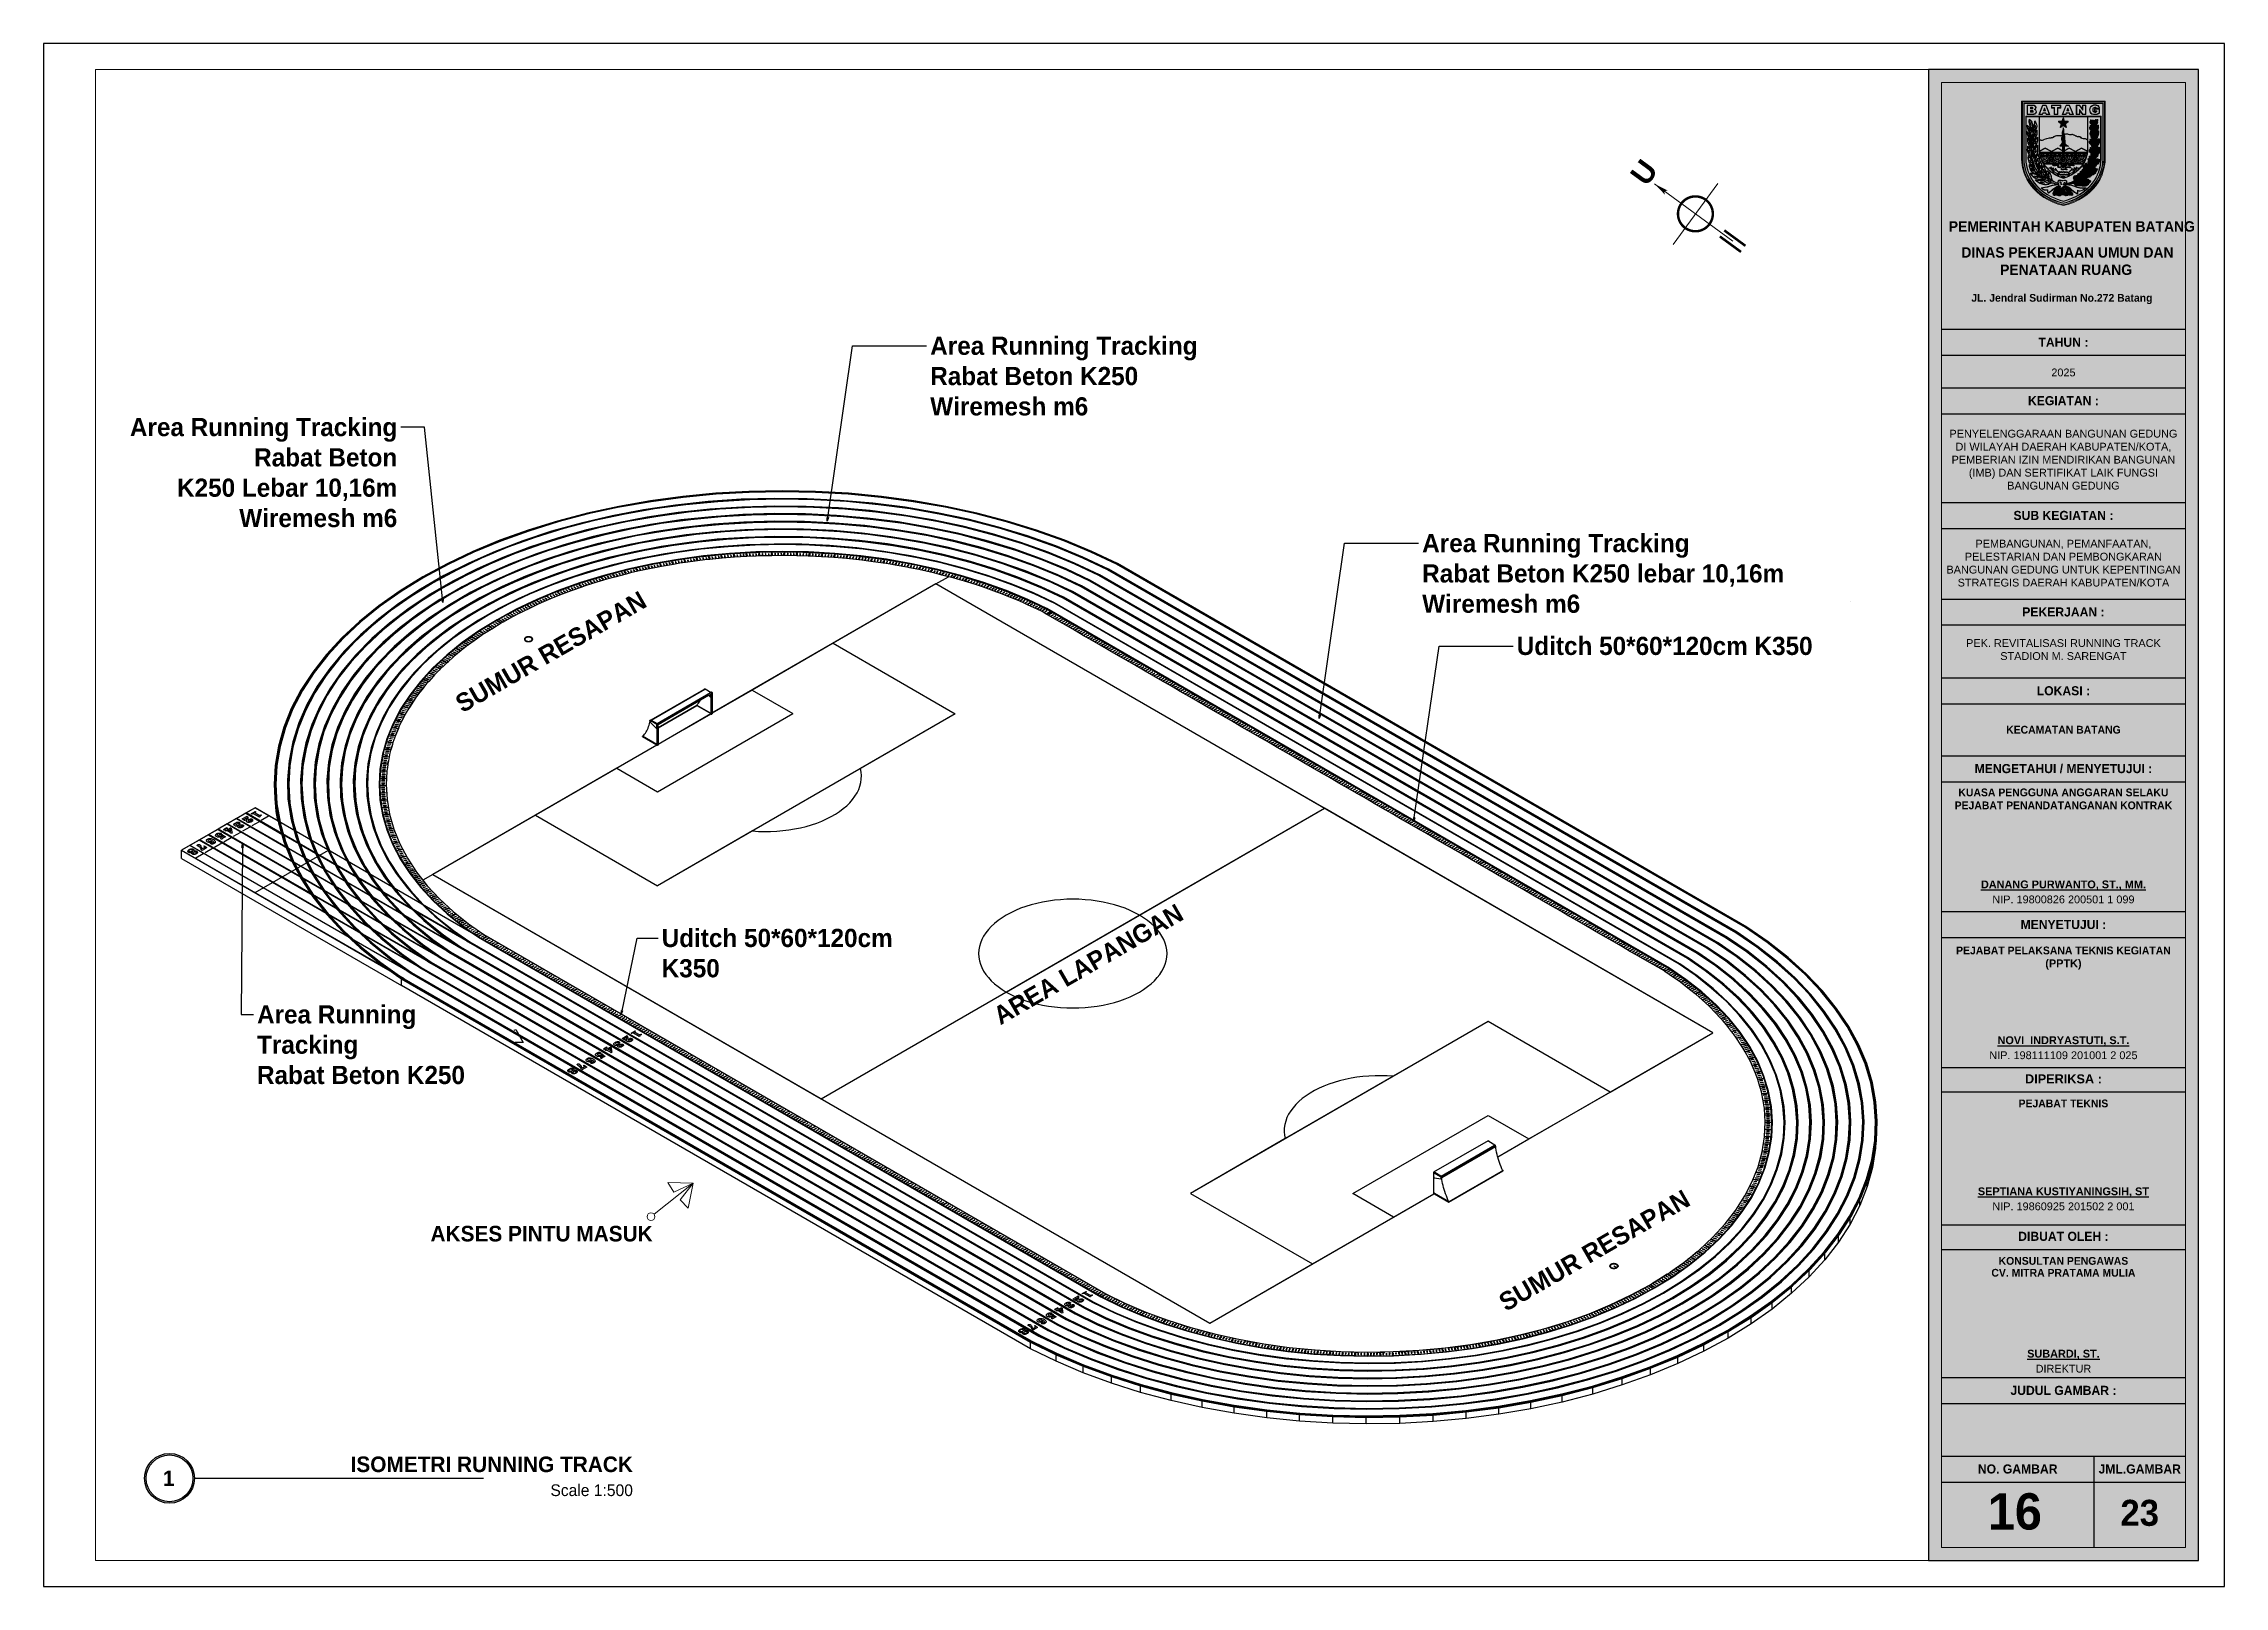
# Model space of a CAD drawing. Header units: centimetres. Extents: x -292707 to 138715, y -53922 to 66277.
# Drawn here: x 79915 to 100915, y -22067 to -7217 of the extents above; entities that cross this region are included whole.
import ezdxf
from ezdxf import colors
from ezdxf.entities.mleader import LeaderData, LeaderLine
from ezdxf.math import Vec2, Vec3

# ---------------------------------------------------------------- set-up
doc = ezdxf.new("R2010")
doc.units = ezdxf.units.CM
for name, color, linetype in [('A-ALINE-1', 91, 'Continuous'), ('A-ALINE-4', 113, 'Continuous'), ('A-ALINE-7', 119, 'Continuous'), ('A-ANNOTATION', 144, 'Continuous'), ('A-TEXT', 254, 'Continuous')]:
    doc.layers.add(name, color=color, linetype=linetype)
for name, color, linetype, lineweight, true_color in [('A-FILL-1', 250, 'Continuous', 0, 0x333333), ('A-FILL-4', 9, 'Continuous', 0, 0x808080), ('A-FILL-5', 7, 'Continuous', 0, 0x999999), ('A-FILL-6', 7, 'Continuous', 0, 0xb3b3b3)]:
    doc.layers.add(name, color=color, linetype=linetype, lineweight=lineweight, true_color=true_color)
doc.layers.add('A-SWING AREA', color=7, linetype='Continuous', lineweight=0, true_color=0xf7f7f7, transparency=0.2)
doc.layers.add('Layer 1', color=7, linetype='Continuous', lineweight=0)
doc.styles.add('Scale 1000', font='GOTHICB.TTF', dxfattribs={"height": 150})
doc.styles.add('Scale 170', font='GOTHICB.TTF', dxfattribs={"height": 50})
doc.styles.add('Scale 50', font='GOTHICB.TTF', dxfattribs={"height": 12.5})
doc.styles.add('Scale 500', font='GOTHICB.TTF', dxfattribs={"height": 175})
doc.styles.add('Scale 80', font='GOTHICB.TTF', dxfattribs={"height": 20})

msp = doc.modelspace()

# ---------------------------------------------------------------- texts
at = {"ltscale": 5, "char_height": 175, "attachment_point": 1, "rotation": 30, "style": 'Scale 500'}
for s, insert in [('SUMUR RESAPAN', (83860.6, -13511.8)), ('AREA LAPANGAN', (89041.1, -16516.1)), ('SUMUR RESAPAN', (93909.2, -19274.1))]:
    msp.add_mtext_dynamic_manual_height_columns(s, width=3165.144, gutter_width=875, heights=[0], dxfattribs=dict(at, insert=insert))
at = {"layer": 'A-TEXT', "ltscale": 0.25}
for s, width, gutter_width, insert, char_height, attachment_point, style in [('\\pi815.54926;AKSES PINTU MASUK', 3615.055, 750, (82825.2, -18597), 150, 1, 'Scale 1000'), ('1', 465, 562.5, (81120.3, -21027), 150, 5, 'Scale 80'), ('ISOMETRI RUNNING TRACK', 4067.648, 562.5, (85590, -20893.4), 150, 6, 'Scale 80'), ('{\\fCentury Gothic|b0|i0|c0|p34;Scale 1:500}', 4067.648, 562.5, (85590, -21142.6), 112.5, 6, 'Scale 80'), ('16', 1468.75, 5250, (98897.7, -21348), 350, 5, 'Scale 170')]:
    msp.add_mtext_dynamic_manual_height_columns(s, width=width, gutter_width=gutter_width, heights=[0], dxfattribs=dict(at, insert=insert, char_height=char_height, attachment_point=attachment_point, style=style))

# ---------------------------------------------------------------- blocks, each defined once
blk = doc.blocks.new('A$Cbf84a4b9')
at = {"layer": 'A-ALINE-7'}
for p, q in [((4210, 8832), (3910, 8767)), ((4211, 8829), (3912, 8764)), ((4213, 8827), (3913, 8762)), ((4214, 8825), (3915, 8760)), ((4516, 8886), (4210, 8832)), ((4518, 8883), (4211, 8829)), ((4519, 8881), (4213, 8827)), ((4520, 8878), (4214, 8825)), ((4520, 8877), (4215, 8823)), ((4757, 8844), (4448, 8799)), ((4758, 8842), (4449, 8796)), ((4828, 8928), (4516, 8886)), ((4829, 8925), (4518, 8883)), ((4830, 8923), (4519, 8881)), ((4831, 8920), (4520, 8878)), ((4831, 8919), (4520, 8877)), ((4855, 8851), (4552, 8810)), ((4856, 8848), (4553, 8807)), ((5070, 8878), (4757, 8844)), ((5071, 8875), (4758, 8842)), ((5145, 8958), (4828, 8928)), ((5145, 8955), (4829, 8925)), ((5146, 8953), (4830, 8923)), ((5146, 8950), (4831, 8920)), ((5146, 8949), (4831, 8919)), ((5162, 8880), (4855, 8851)), ((5163, 8877), (4856, 8848)), ((5387, 8900), (5070, 8878)), ((5387, 8897), (5071, 8875)), ((5395, 8826), (5087, 8805)), ((5396, 8823), (5088, 8803)), ((5463, 8976), (5145, 8958)), ((5464, 8973), (5145, 8955)), ((5464, 8971), (5146, 8953)), ((5464, 8968), (5146, 8950)), ((5464, 8967), (5146, 8949)), ((5472, 8898), (5162, 8880)), ((5472, 8895), (5163, 8877)), ((5480, 8825), (5179, 8808)), ((5481, 8822), (5179, 8805)), ((5705, 8909), (5387, 8900)), ((5705, 8906), (5387, 8897)), ((5705, 8835), (5395, 8826)), ((5705, 8832), (5396, 8823)), ((5784, 8982), (5463, 8976)), ((5784, 8980), (5464, 8973)), ((5783, 8977), (5464, 8971)), ((5783, 8974), (5464, 8968)), ((5783, 8973), (5464, 8967)), ((5783, 8904), (5472, 8898)), ((5783, 8901), (5472, 8895)), ((5783, 8830), (5480, 8825)), ((5783, 8828), (5481, 8822)), ((6024, 8906), (5705, 8909)), ((6024, 8903), (5705, 8906)), ((6015, 8832), (5705, 8835)), ((6015, 8830), (5705, 8832)), ((6103, 8971), (5783, 8977)), ((6103, 8968), (5783, 8974)), ((6103, 8967), (5783, 8973)), ((6095, 8898), (5783, 8904)), ((6094, 8895), (5783, 8901)), ((6086, 8825), (5783, 8830)), ((6086, 8822), (5783, 8828)), ((6104, 8976), (5784, 8982)), ((6104, 8973), (5784, 8980)), ((6324, 8818), (6015, 8832)), ((6324, 8815), (6015, 8830)), ((6342, 8890), (6024, 8906)), ((6341, 8887), (6024, 8903)), ((6388, 8808), (6086, 8825)), ((6388, 8805), (6086, 8822)), ((6404, 8878), (6094, 8895)), ((6405, 8880), (6095, 8898)), ((6421, 8953), (6103, 8971)), ((6421, 8950), (6103, 8968)), ((6420, 8949), (6103, 8967)), ((6423, 8958), (6104, 8976)), ((6422, 8955), (6104, 8973)), ((6656, 8860), (6341, 8887)), ((6657, 8863), (6342, 8890)), ((6711, 8848), (6404, 8878)), ((6712, 8851), (6405, 8880)), ((6735, 8919), (6420, 8949)), ((6737, 8923), (6421, 8953)), ((6736, 8920), (6421, 8950)), ((6738, 8925), (6422, 8955)), ((6739, 8928), (6423, 8958)), ((6967, 8820), (6656, 8860)), ((6968, 8823), (6657, 8863)), ((7014, 8807), (6711, 8848)), ((7015, 8810), (6712, 8851)), ((7046, 8877), (6735, 8919)), ((7047, 8878), (6736, 8920)), ((7048, 8881), (6737, 8923)), ((7050, 8883), (6738, 8925)), ((7051, 8886), (6739, 8928)), ((7273, 8768), (6967, 8820)), ((7274, 8771), (6968, 8823)), ((7352, 8824), (7046, 8877)), ((7353, 8825), (7047, 8878)), ((7354, 8828), (7048, 8881)), ((7356, 8830), (7050, 8883)), ((7358, 8832), (7051, 8886)), ((7651, 8759), (7352, 8824)), ((7652, 8760), (7353, 8825)), ((7654, 8763), (7354, 8828)), ((7655, 8765), (7356, 8830)), ((7657, 8767), (7358, 8832)), ((3618, 8691), (3336, 8603)), ((3620, 8688), (3338, 8601)), ((3622, 8686), (3340, 8599)), ((3624, 8683), (3343, 8596)), ((3625, 8682), (3344, 8595)), ((3678, 8620), (3404, 8535)), ((3681, 8618), (3406, 8533)), ((3849, 8672), (3562, 8592)), ((3851, 8670), (3565, 8589)), ((3910, 8767), (3618, 8691)), ((3912, 8764), (3620, 8688)), ((3913, 8762), (3622, 8686)), ((3915, 8760), (3624, 8683)), ((3962, 8694), (3678, 8620)), ((3964, 8692), (3681, 8618)), ((4011, 8627), (3735, 8554)), ((4013, 8624), (3737, 8552)), ((4145, 8741), (3849, 8672)), ((4147, 8739), (3851, 8670)), ((4187, 8672), (3900, 8605)), ((4189, 8669), (3902, 8602)), ((4253, 8758), (3962, 8694)), ((4255, 8755), (3964, 8692)), ((4294, 8688), (4011, 8627)), ((4296, 8686), (4013, 8624)), ((4335, 8619), (4059, 8559)), ((4337, 8616), (4061, 8556)), ((4448, 8799), (4145, 8741)), ((4449, 8796), (4147, 8739)), ((4482, 8728), (4187, 8672)), ((4483, 8725), (4189, 8669)), ((4516, 8658), (4230, 8603)), ((4518, 8655), (4232, 8600)), ((4552, 8810), (4253, 8758)), ((4553, 8807), (4255, 8755)), ((4584, 8739), (4294, 8688)), ((4586, 8736), (4296, 8686)), ((4617, 8668), (4335, 8619)), ((4619, 8666), (4337, 8616)), ((4783, 8773), (4482, 8728)), ((4784, 8770), (4483, 8725)), ((4808, 8701), (4516, 8658)), ((4809, 8698), (4518, 8655)), ((4834, 8629), (4551, 8587)), ((4835, 8626), (4552, 8584)), ((4880, 8779), (4584, 8739)), ((4881, 8776), (4586, 8736)), ((4905, 8707), (4617, 8668)), ((4905, 8704), (4619, 8666)), ((4929, 8635), (4650, 8597)), ((4930, 8632), (4652, 8595)), ((5087, 8805), (4783, 8773)), ((5088, 8803), (4784, 8770)), ((5105, 8733), (4808, 8701)), ((5105, 8730), (4809, 8698)), ((5122, 8660), (4834, 8629)), ((5123, 8657), (4835, 8626)), ((5179, 8808), (4880, 8779)), ((5179, 8805), (4881, 8776)), ((5195, 8735), (4905, 8707)), ((5196, 8732), (4905, 8704)), ((5212, 8662), (4929, 8635)), ((5213, 8659), (4930, 8632)), ((5404, 8753), (5105, 8733)), ((5404, 8750), (5105, 8730)), ((5413, 8680), (5122, 8660)), ((5413, 8677), (5123, 8657)), ((5489, 8752), (5195, 8735)), ((5489, 8749), (5196, 8732)), ((5497, 8678), (5212, 8662)), ((5497, 8675), (5213, 8659)), ((5705, 8762), (5404, 8753)), ((5705, 8759), (5404, 8750)), ((5705, 8689), (5413, 8680)), ((5705, 8686), (5413, 8677)), ((5705, 8615), (5422, 8607)), ((5705, 8612), (5422, 8604)), ((5783, 8757), (5489, 8752)), ((5783, 8754), (5489, 8749)), ((5784, 8684), (5497, 8678)), ((5784, 8681), (5497, 8675)), ((5784, 8610), (5505, 8605)), ((6007, 8759), (5705, 8762)), ((6006, 8756), (5705, 8759)), ((5998, 8686), (5705, 8689)), ((5998, 8683), (5705, 8686)), ((5989, 8613), (5705, 8615)), ((5989, 8610), (5705, 8612)), ((6078, 8752), (5783, 8757)), ((6078, 8749), (5783, 8754)), ((6070, 8678), (5784, 8684)), ((6070, 8675), (5784, 8681)), ((6062, 8605), (5784, 8610)), ((6273, 8600), (5989, 8613)), ((6272, 8597), (5989, 8610)), ((6290, 8672), (5998, 8686)), ((6289, 8669), (5998, 8683)), ((6306, 8742), (6006, 8756)), ((6307, 8745), (6007, 8759)), ((6355, 8662), (6070, 8678)), ((6354, 8659), (6070, 8675)), ((6372, 8735), (6078, 8752)), ((6371, 8732), (6078, 8749)), ((6578, 8644), (6289, 8669)), ((6579, 8647), (6290, 8672)), ((6604, 8716), (6306, 8742)), ((6605, 8719), (6307, 8745)), ((6631, 8791), (6324, 8818)), ((6630, 8788), (6324, 8815)), ((6637, 8632), (6354, 8659)), ((6638, 8635), (6355, 8662)), ((6662, 8704), (6371, 8732)), ((6663, 8707), (6372, 8735)), ((6687, 8779), (6388, 8808)), ((6686, 8776), (6388, 8805)), ((6864, 8608), (6578, 8644)), ((6865, 8611), (6579, 8647)), ((6898, 8679), (6604, 8716)), ((6900, 8682), (6605, 8719)), ((6933, 8749), (6630, 8788)), ((6934, 8752), (6631, 8791)), ((6915, 8595), (6637, 8632)), ((6917, 8598), (6638, 8635)), ((6948, 8666), (6662, 8704)), ((6950, 8669), (6663, 8707)), ((6981, 8737), (6686, 8776)), ((6983, 8739), (6687, 8779)), ((7147, 8564), (6865, 8611)), ((7188, 8630), (6898, 8679)), ((7189, 8633), (6900, 8682)), ((7230, 8699), (6933, 8749)), ((7232, 8702), (6934, 8752)), ((7230, 8616), (6948, 8666)), ((7232, 8619), (6950, 8669)), ((7271, 8686), (6981, 8737)), ((7273, 8689), (6983, 8739)), ((7312, 8755), (7014, 8807)), ((7313, 8758), (7015, 8810)), ((7470, 8571), (7188, 8630)), ((7472, 8573), (7189, 8633)), ((7521, 8638), (7230, 8699)), ((7506, 8557), (7230, 8616)), ((7523, 8641), (7232, 8702)), ((7508, 8559), (7232, 8619)), ((7554, 8624), (7271, 8686)), ((7572, 8705), (7273, 8768)), ((7556, 8627), (7273, 8689)), ((7574, 8708), (7274, 8771)), ((7603, 8692), (7312, 8755)), ((7605, 8695), (7313, 8758)), ((7804, 8565), (7521, 8638)), ((7807, 8568), (7523, 8641)), ((7830, 8552), (7554, 8624)), ((7832, 8555), (7556, 8627)), ((7863, 8630), (7572, 8705)), ((7865, 8633), (7574, 8708)), ((7886, 8618), (7603, 8692)), ((7889, 8621), (7605, 8695)), ((7942, 8683), (7651, 8759)), ((7943, 8684), (7652, 8760)), ((7945, 8686), (7654, 8763)), ((7947, 8688), (7655, 8765)), ((7949, 8691), (7657, 8767)), ((8145, 8545), (7863, 8630)), ((8147, 8547), (7865, 8633)), ((8161, 8533), (7886, 8618)), ((8163, 8536), (7889, 8621)), ((8224, 8597), (7943, 8684)), ((8227, 8599), (7945, 8686)), ((8229, 8601), (7947, 8688)), ((8232, 8604), (7949, 8691)), ((3064, 8506), (2803, 8398)), ((3066, 8503), (2806, 8395)), ((3069, 8501), (2809, 8394)), ((3071, 8499), (2812, 8391)), ((3073, 8498), (2813, 8390)), ((3139, 8440), (2886, 8335)), ((3142, 8438), (2889, 8333)), ((3285, 8501), (3020, 8399)), ((3288, 8498), (3023, 8397)), ((3336, 8603), (3064, 8506)), ((3338, 8601), (3066, 8503)), ((3340, 8599), (3069, 8501)), ((3343, 8596), (3071, 8499)), ((3344, 8595), (3073, 8498)), ((3351, 8438), (3093, 8339)), ((3354, 8436), (3096, 8337)), ((3404, 8535), (3139, 8440)), ((3406, 8533), (3142, 8438)), ((3467, 8472), (3210, 8379)), ((3470, 8469), (3213, 8377)), ((3531, 8408), (3281, 8318)), ((3533, 8406), (3283, 8316)), ((3562, 8592), (3285, 8501)), ((3565, 8589), (3288, 8498)), ((3621, 8527), (3351, 8438)), ((3623, 8524), (3354, 8436)), ((3679, 8462), (3417, 8375)), ((3682, 8459), (3420, 8373)), ((3735, 8554), (3467, 8472)), ((3737, 8552), (3470, 8469)), ((3791, 8489), (3531, 8408)), ((3793, 8486), (3533, 8406)), ((3847, 8423), (3594, 8345)), ((3849, 8420), (3597, 8342)), ((3900, 8605), (3621, 8527)), ((3902, 8602), (3623, 8524)), ((3951, 8538), (3679, 8462)), ((3953, 8535), (3682, 8459)), ((4001, 8470), (3738, 8397)), ((4003, 8468), (3740, 8394)), ((4059, 8559), (3791, 8489)), ((4061, 8556), (3793, 8486)), ((4052, 8403), (3796, 8331)), ((4054, 8401), (3799, 8329)), ((4108, 8491), (3847, 8423)), ((4110, 8488), (3849, 8420)), ((4157, 8423), (3903, 8357)), ((4159, 8421), (3906, 8354)), ((4230, 8603), (3951, 8538)), ((4232, 8600), (3953, 8535)), ((4273, 8534), (4001, 8470)), ((4274, 8531), (4003, 8468)), ((4315, 8465), (4052, 8403)), ((4317, 8462), (4054, 8401)), ((4376, 8549), (4108, 8491)), ((4378, 8547), (4110, 8488)), ((4417, 8480), (4157, 8423)), ((4419, 8477), (4159, 8421)), ((4458, 8411), (4205, 8356)), ((4460, 8408), (4207, 8353)), ((4551, 8587), (4273, 8534)), ((4552, 8584), (4274, 8531)), ((4585, 8516), (4315, 8465)), ((4586, 8514), (4317, 8462)), ((4619, 8446), (4358, 8396)), ((4621, 8443), (4359, 8393)), ((4650, 8597), (4376, 8549)), ((4652, 8595), (4378, 8547)), ((4683, 8527), (4417, 8480)), ((4685, 8524), (4419, 8477)), ((4716, 8456), (4458, 8411)), ((4717, 8453), (4460, 8408)), ((4860, 8557), (4585, 8516)), ((4861, 8554), (4586, 8514)), ((4886, 8485), (4619, 8446)), ((4887, 8483), (4621, 8443)), ((4912, 8414), (4654, 8375)), ((4913, 8411), (4655, 8372)), ((4954, 8563), (4683, 8527)), ((4955, 8560), (4685, 8524)), ((4979, 8491), (4716, 8456)), ((4980, 8488), (4717, 8453)), ((5003, 8422), (4748, 8388)), ((5004, 8419), (4749, 8385)), ((5139, 8587), (4860, 8557)), ((5140, 8585), (4861, 8554)), ((5157, 8515), (4886, 8485)), ((5157, 8512), (4887, 8483)), ((5174, 8442), (4912, 8414)), ((5175, 8439), (4913, 8411)), ((5229, 8589), (4954, 8563)), ((5229, 8586), (4955, 8560)), ((5245, 8517), (4979, 8491)), ((5246, 8514), (4980, 8488)), ((5261, 8447), (5003, 8422)), ((5262, 8444), (5004, 8419)), ((5422, 8607), (5139, 8587)), ((5422, 8604), (5140, 8585)), ((5430, 8534), (5157, 8515)), ((5431, 8531), (5157, 8512)), ((5439, 8461), (5174, 8442)), ((5439, 8458), (5175, 8439)), ((5505, 8605), (5229, 8589)), ((5506, 8602), (5229, 8586)), ((5514, 8532), (5245, 8517)), ((5514, 8529), (5246, 8514)), ((5522, 8462), (5261, 8447)), ((5522, 8459), (5262, 8444)), ((5705, 8542), (5430, 8534)), ((5705, 8539), (5431, 8531)), ((5706, 8469), (5439, 8461)), ((5706, 8466), (5439, 8458)), ((5784, 8608), (5506, 8602)), ((5784, 8537), (5514, 8532)), ((5784, 8534), (5514, 8529)), ((5784, 8467), (5522, 8462)), ((5784, 8464), (5522, 8459)), ((5981, 8540), (5705, 8542)), ((5981, 8537), (5705, 8539)), ((5972, 8467), (5706, 8469)), ((5972, 8464), (5706, 8466)), ((6061, 8602), (5784, 8608)), ((6053, 8532), (5784, 8537)), ((6053, 8529), (5784, 8534)), ((6045, 8462), (5784, 8467)), ((6045, 8459), (5784, 8464)), ((6238, 8454), (5972, 8467)), ((6238, 8451), (5972, 8464)), ((6255, 8527), (5981, 8540)), ((6255, 8524), (5981, 8537)), ((6306, 8447), (6045, 8462)), ((6305, 8444), (6045, 8459)), ((6322, 8517), (6053, 8532)), ((6321, 8514), (6053, 8529)), ((6338, 8587), (6061, 8602)), ((6338, 8589), (6062, 8605)), ((6502, 8432), (6238, 8454)), ((6501, 8429), (6238, 8451)), ((6528, 8504), (6255, 8527)), ((6527, 8501), (6255, 8524)), ((6553, 8572), (6272, 8597)), ((6554, 8575), (6273, 8600)), ((6563, 8419), (6305, 8444)), ((6564, 8422), (6306, 8447)), ((6587, 8489), (6321, 8514)), ((6588, 8491), (6322, 8517)), ((6613, 8563), (6338, 8589)), ((6612, 8560), (6338, 8587)), ((6762, 8396), (6501, 8429)), ((6763, 8399), (6502, 8432)), ((6796, 8467), (6527, 8501)), ((6797, 8470), (6528, 8504)), ((6830, 8538), (6553, 8572)), ((6831, 8540), (6554, 8575)), ((6818, 8385), (6563, 8419)), ((6819, 8388), (6564, 8422)), ((6850, 8453), (6587, 8489)), ((6851, 8456), (6588, 8491)), ((6883, 8524), (6612, 8560)), ((6884, 8527), (6613, 8563)), ((7060, 8423), (6796, 8467)), ((7062, 8426), (6797, 8470)), ((7103, 8492), (6830, 8538)), ((7104, 8495), (6831, 8540)), ((7108, 8408), (6850, 8453)), ((7109, 8411), (6851, 8456)), ((7145, 8561), (6864, 8608)), ((7148, 8477), (6883, 8524)), ((7150, 8480), (6884, 8527)), ((7189, 8547), (6915, 8595)), ((7191, 8550), (6917, 8598)), ((7319, 8369), (7060, 8423)), ((7321, 8371), (7062, 8426)), ((7369, 8436), (7103, 8492)), ((7371, 8439), (7104, 8495)), ((7360, 8353), (7108, 8408)), ((7362, 8356), (7109, 8411)), ((7420, 8503), (7145, 8561)), ((7422, 8506), (7147, 8564)), ((7409, 8421), (7148, 8477)), ((7410, 8424), (7150, 8480)), ((7457, 8489), (7189, 8547)), ((7459, 8491), (7191, 8550)), ((7629, 8370), (7369, 8436)), ((7631, 8372), (7371, 8439)), ((7662, 8355), (7409, 8421)), ((7664, 8357), (7410, 8424)), ((7687, 8435), (7420, 8503)), ((7690, 8438), (7422, 8506)), ((7718, 8421), (7457, 8489)), ((7720, 8423), (7459, 8491)), ((7746, 8500), (7470, 8571)), ((7748, 8503), (7472, 8573)), ((7774, 8486), (7506, 8557)), ((7776, 8489), (7508, 8559)), ((7946, 8357), (7687, 8435)), ((7949, 8359), (7690, 8438)), ((7970, 8343), (7718, 8421)), ((7973, 8345), (7720, 8423)), ((8012, 8419), (7746, 8500)), ((8015, 8422), (7748, 8503)), ((8034, 8406), (7774, 8486)), ((8036, 8409), (7776, 8489)), ((8078, 8482), (7804, 8565)), ((8081, 8484), (7807, 8568)), ((8097, 8470), (7830, 8552)), ((8100, 8472), (7832, 8555)), ((8269, 8328), (8012, 8419)), ((8272, 8331), (8015, 8422)), ((8284, 8316), (8034, 8406)), ((8287, 8319), (8036, 8409)), ((8342, 8388), (8078, 8482)), ((8345, 8391), (8081, 8484)), ((8354, 8377), (8097, 8470)), ((8357, 8380), (8100, 8472)), ((8416, 8448), (8145, 8545)), ((8419, 8451), (8147, 8547)), ((8425, 8438), (8161, 8533)), ((8428, 8441), (8163, 8536)), ((8496, 8499), (8224, 8597)), ((8498, 8502), (8227, 8599)), ((8501, 8504), (8229, 8601)), ((8504, 8506), (8232, 8604)), ((8675, 8342), (8416, 8448)), ((8678, 8344), (8419, 8451)), ((8678, 8334), (8425, 8438)), ((8681, 8336), (8428, 8441)), ((8755, 8392), (8496, 8499)), ((8758, 8394), (8498, 8502)), ((8761, 8396), (8501, 8504)), ((8764, 8398), (8504, 8506)), ((2556, 8280), (2322, 8154)), ((2559, 8278), (2326, 8152)), ((2562, 8276), (2328, 8150)), ((2565, 8274), (2332, 8148)), ((2566, 8273), (2333, 8147)), ((2645, 8221), (2418, 8098)), ((2649, 8219), (2422, 8096)), ((2766, 8287), (2526, 8166)), ((2769, 8285), (2530, 8164)), ((2803, 8398), (2556, 8280)), ((2806, 8395), (2559, 8278)), ((2809, 8394), (2562, 8276)), ((2812, 8391), (2565, 8274)), ((2813, 8390), (2566, 8273)), ((2846, 8230), (2613, 8112)), ((2850, 8228), (2616, 8110)), ((2886, 8335), (2645, 8221)), ((2889, 8333), (2649, 8219)), ((2964, 8277), (2729, 8166)), ((2967, 8275), (2733, 8164)), ((3020, 8399), (2766, 8287)), ((3023, 8397), (2769, 8285)), ((3041, 8219), (2813, 8111)), ((3044, 8217), (2816, 8109)), ((3093, 8339), (2846, 8230)), ((3096, 8337), (2850, 8228)), ((3166, 8279), (2927, 8174)), ((3169, 8277), (2930, 8171)), ((3210, 8379), (2964, 8277)), ((3213, 8377), (2967, 8275)), ((3239, 8219), (3007, 8117)), ((3242, 8217), (3010, 8114)), ((3281, 8318), (3041, 8219)), ((3283, 8316), (3044, 8217)), ((3351, 8257), (3118, 8161)), ((3354, 8255), (3121, 8159)), ((3417, 8375), (3166, 8279)), ((3420, 8373), (3169, 8277)), ((3422, 8196), (3196, 8103)), ((3425, 8194), (3199, 8100)), ((3484, 8313), (3239, 8219)), ((3486, 8310), (3242, 8217)), ((3550, 8250), (3313, 8159)), ((3552, 8248), (3316, 8157)), ((3594, 8345), (3351, 8257)), ((3597, 8342), (3354, 8255)), ((3658, 8281), (3422, 8196)), ((3661, 8279), (3425, 8194)), ((3738, 8397), (3484, 8313)), ((3740, 8394), (3486, 8310)), ((3722, 8218), (3492, 8135)), ((3724, 8215), (3495, 8133)), ((3796, 8331), (3550, 8250)), ((3799, 8329), (3552, 8248)), ((3855, 8266), (3616, 8187)), ((3857, 8264), (3618, 8185)), ((3903, 8357), (3658, 8281)), ((3906, 8354), (3661, 8279)), ((3913, 8201), (3682, 8125)), ((3916, 8199), (3684, 8122)), ((3960, 8291), (3722, 8218)), ((3962, 8289), (3724, 8215)), ((4014, 8228), (3783, 8157)), ((4016, 8225), (3785, 8154)), ((4102, 8336), (3855, 8266)), ((4104, 8333), (3857, 8264)), ((4153, 8269), (3913, 8201)), ((4155, 8266), (3916, 8199)), ((4205, 8356), (3960, 8291)), ((4207, 8353), (3962, 8289)), ((4204, 8201), (3972, 8136)), ((4252, 8290), (4014, 8228)), ((4254, 8288), (4016, 8225)), ((4297, 8228), (4065, 8167)), ((4299, 8225), (4068, 8165)), ((4299, 8223), (4068, 8162)), ((4358, 8396), (4102, 8336)), ((4359, 8393), (4104, 8333)), ((4258, 8211), (4149, 8183)), ((4400, 8327), (4153, 8269)), ((4402, 8324), (4155, 8266)), ((4443, 8258), (4204, 8201)), ((4239, 8195), (4237, 8195)), ((4237, 8195), (4239, 8191)), ((4239, 8195), (4252, 8180)), ((4239, 8195), (4239, 8191)), ((4239, 8191), (4249, 8179)), ((4497, 8344), (4252, 8290)), ((4499, 8341), (4254, 8288)), ((4258, 8211), (4261, 8208)), ((4299, 8221), (4261, 8212)), ((4261, 8212), (4267, 8202)), ((4261, 8208), (4261, 8212)), ((4261, 8208), (4265, 8202)), ((4264, 8200), (4265, 8202)), ((4265, 8198), (4264, 8200)), ((4265, 8202), (4265, 8198)), ((4267, 8196), (4265, 8198)), ((4267, 8202), (4271, 8202)), ((4267, 8202), (4267, 8196)), ((4268, 8194), (4267, 8196)), ((4268, 8194), (4271, 8193)), ((4274, 8187), (4268, 8194)), ((4271, 8202), (4280, 8189)), ((4271, 8202), (4271, 8193)), ((4271, 8193), (4276, 8187)), ((4323, 8191), (4282, 8181)), ((4296, 8209), (4293, 8209)), ((4293, 8209), (4296, 8205)), ((4296, 8209), (4308, 8193)), ((4296, 8209), (4296, 8205)), ((4296, 8205), (4305, 8193)), ((4535, 8280), (4297, 8228)), ((4536, 8277), (4299, 8225)), ((4536, 8275), (4299, 8223)), ((4372, 8238), (4299, 8221)), ((4299, 8221), (4299, 8223)), ((4305, 8193), (4308, 8193)), ((4324, 8216), (4321, 8215)), ((4321, 8215), (4324, 8211)), ((4394, 8207), (4323, 8191)), ((4324, 8216), (4335, 8200)), ((4324, 8216), (4324, 8211)), ((4324, 8211), (4333, 8199)), ((4333, 8199), (4335, 8200)), ((4352, 8222), (4349, 8222)), ((4349, 8222), (4352, 8218)), ((4352, 8222), (4363, 8206)), ((4352, 8222), (4352, 8218)), ((4352, 8218), (4360, 8206)), ((4360, 8206), (4363, 8206)), ((4372, 8238), (4374, 8235)), ((4486, 8262), (4374, 8238)), ((4374, 8238), (4380, 8229)), ((4374, 8235), (4374, 8238)), ((4374, 8235), (4378, 8229)), ((4377, 8226), (4378, 8229)), ((4378, 8224), (4377, 8226)), ((4378, 8229), (4378, 8224)), ((4380, 8222), (4378, 8224)), ((4380, 8229), (4383, 8228)), ((4380, 8229), (4380, 8222)), ((4381, 8220), (4380, 8222)), ((4381, 8220), (4381, 8220)), ((4381, 8220), (4381, 8220)), ((4381, 8220), (4383, 8220)), ((4386, 8214), (4381, 8220)), ((4381, 8220), (4381, 8220)), ((4383, 8228), (4392, 8215)), ((4383, 8228), (4383, 8220)), ((4383, 8220), (4388, 8213)), ((4388, 8213), (4386, 8214)), ((4389, 8213), (4388, 8213)), ((4389, 8213), (4390, 8212)), ((4392, 8215), (4390, 8213)), ((4390, 8213), (4394, 8207)), ((4390, 8213), (4390, 8212)), ((4390, 8212), (4394, 8207)), ((4506, 8231), (4394, 8207)), ((4394, 8207), (4394, 8207)), ((4654, 8375), (4400, 8327)), ((4655, 8372), (4402, 8324)), ((4409, 8235), (4406, 8235)), ((4406, 8235), (4409, 8230)), ((4409, 8235), (4419, 8219)), ((4409, 8235), (4409, 8230)), ((4409, 8230), (4417, 8218)), ((4417, 8218), (4419, 8219)), ((4437, 8241), (4434, 8241)), ((4434, 8241), (4437, 8236)), ((4437, 8241), (4448, 8225)), ((4437, 8241), (4437, 8236)), ((4437, 8236), (4445, 8224)), ((4688, 8305), (4443, 8258)), ((4445, 8224), (4448, 8225)), ((4465, 8247), (4462, 8247)), ((4462, 8247), (4465, 8242)), ((4465, 8247), (4476, 8231)), ((4465, 8247), (4465, 8242)), ((4465, 8242), (4473, 8230)), ((4473, 8230), (4476, 8231)), ((4486, 8262), (4488, 8259)), ((4536, 8272), (4488, 8263)), ((4488, 8263), (4493, 8253)), ((4488, 8259), (4488, 8263)), ((4488, 8259), (4492, 8253)), ((4490, 8251), (4492, 8253)), ((4492, 8248), (4490, 8251)), ((4492, 8253), (4492, 8248)), ((4493, 8246), (4492, 8248)), ((4493, 8253), (4497, 8252)), ((4493, 8253), (4493, 8246)), ((4494, 8245), (4493, 8246)), ((4494, 8245), (4495, 8245)), ((4495, 8244), (4494, 8245)), ((4495, 8245), (4495, 8244)), ((4495, 8245), (4497, 8244)), ((4499, 8238), (4495, 8244)), ((4748, 8388), (4497, 8344)), ((4497, 8252), (4505, 8239)), ((4497, 8252), (4497, 8244)), ((4497, 8244), (4501, 8237)), ((4749, 8385), (4499, 8341)), ((4501, 8237), (4499, 8238)), ((4502, 8237), (4501, 8237)), ((4502, 8237), (4503, 8236)), ((4505, 8239), (4503, 8237)), ((4503, 8237), (4506, 8231)), ((4503, 8237), (4503, 8236)), ((4503, 8236), (4506, 8231)), ((4557, 8242), (4506, 8231)), ((4506, 8231), (4506, 8231)), ((4523, 8259), (4520, 8259)), ((4520, 8259), (4523, 8254)), ((4523, 8259), (4533, 8243)), ((4523, 8259), (4523, 8254)), ((4523, 8254), (4530, 8242)), ((4530, 8242), (4533, 8243)), ((4778, 8322), (4535, 8280)), ((4779, 8320), (4536, 8277)), ((4779, 8317), (4536, 8275)), ((4602, 8285), (4536, 8272)), ((4536, 8272), (4536, 8275)), ((4552, 8265), (4549, 8264)), ((4549, 8264), (4552, 8259)), ((4552, 8265), (4561, 8248)), ((4552, 8265), (4552, 8259)), ((4552, 8259), (4558, 8248)), ((4620, 8253), (4557, 8242)), ((4558, 8248), (4561, 8248)), ((4580, 8270), (4577, 8270)), ((4577, 8270), (4580, 8265)), ((4580, 8270), (4590, 8254)), ((4580, 8270), (4580, 8265)), ((4580, 8265), (4587, 8253)), ((4587, 8253), (4590, 8254)), ((4602, 8285), (4603, 8282)), ((4718, 8305), (4603, 8285)), ((4603, 8285), (4608, 8276)), ((4603, 8282), (4603, 8285)), ((4603, 8282), (4607, 8276)), ((4605, 8273), (4607, 8276)), ((4607, 8270), (4605, 8273)), ((4607, 8276), (4607, 8270)), ((4608, 8269), (4607, 8270)), ((4607, 8270), (4607, 8270)), ((4608, 8269), (4607, 8270)), ((4608, 8276), (4612, 8275)), ((4608, 8276), (4608, 8268)), ((4608, 8268), (4608, 8269)), ((4608, 8268), (4609, 8267)), ((4609, 8266), (4608, 8268)), ((4608, 8268), (4608, 8268)), ((4609, 8267), (4609, 8266)), ((4609, 8267), (4610, 8267)), ((4610, 8265), (4609, 8266)), ((4610, 8267), (4610, 8265)), ((4610, 8267), (4612, 8266)), ((4613, 8260), (4610, 8265)), ((4612, 8275), (4619, 8261)), ((4612, 8275), (4612, 8266)), ((4612, 8266), (4616, 8259)), ((4616, 8259), (4613, 8260)), ((4617, 8259), (4616, 8259)), ((4619, 8261), (4617, 8259)), ((4617, 8259), (4620, 8253)), ((4617, 8259), (4617, 8258)), ((4617, 8259), (4617, 8258)), ((4617, 8258), (4620, 8253)), ((4735, 8273), (4620, 8253)), ((4620, 8253), (4620, 8253)), ((4639, 8281), (4636, 8281)), ((4636, 8281), (4639, 8275)), ((4639, 8281), (4647, 8264)), ((4639, 8281), (4639, 8275)), ((4639, 8275), (4644, 8264)), ((4644, 8264), (4647, 8264)), ((4667, 8286), (4664, 8286)), ((4664, 8286), (4667, 8280)), ((4667, 8286), (4676, 8270)), ((4667, 8286), (4667, 8280)), ((4667, 8280), (4673, 8269)), ((4673, 8269), (4676, 8270)), ((4938, 8342), (4688, 8305)), ((4696, 8291), (4693, 8291)), ((4693, 8291), (4696, 8285)), ((4696, 8291), (4705, 8275)), ((4696, 8291), (4696, 8285)), ((4696, 8285), (4702, 8274)), ((4702, 8274), (4705, 8275)), ((4718, 8305), (4720, 8301)), ((4779, 8315), (4720, 8306)), ((4720, 8306), (4725, 8296)), ((4720, 8301), (4720, 8306)), ((4720, 8301), (4723, 8296)), ((4721, 8294), (4723, 8296)), ((4723, 8290), (4721, 8294)), ((4723, 8296), (4723, 8291)), ((4725, 8288), (4723, 8291)), ((4723, 8291), (4723, 8290)), ((4726, 8285), (4723, 8290)), ((4725, 8296), (4728, 8295)), ((4725, 8296), (4725, 8288)), ((4725, 8288), (4726, 8288)), ((4726, 8288), (4726, 8285)), ((4726, 8288), (4727, 8287)), ((4727, 8283), (4726, 8285)), ((4727, 8287), (4727, 8283)), ((4727, 8287), (4728, 8287)), ((4728, 8281), (4727, 8283)), ((4728, 8295), (4735, 8282)), ((4728, 8295), (4728, 8287)), ((4728, 8287), (4732, 8279)), ((4732, 8279), (4728, 8281)), ((4735, 8282), (4732, 8279)), ((4732, 8279), (4735, 8273)), ((4732, 8279), (4732, 8278)), ((4732, 8279), (4732, 8278)), ((4732, 8279), (4732, 8279)), ((4732, 8278), (4735, 8273)), ((4796, 8284), (4735, 8273)), ((4735, 8273), (4735, 8273)), ((4755, 8301), (4752, 8300)), ((4752, 8300), (4755, 8294)), ((4755, 8301), (4763, 8284)), ((4755, 8301), (4755, 8294)), ((4755, 8294), (4760, 8284)), ((4760, 8284), (4763, 8284)), ((5026, 8356), (4778, 8322)), ((5027, 8353), (4779, 8320)), ((5027, 8350), (4779, 8317)), ((4836, 8324), (4779, 8315)), ((4779, 8315), (4779, 8317)), ((4784, 8305), (4781, 8305)), ((4781, 8305), (4784, 8299)), ((4784, 8305), (4792, 8289)), ((4784, 8305), (4784, 8299)), ((4784, 8299), (4789, 8288)), ((4789, 8288), (4792, 8289)), ((4851, 8291), (4796, 8284)), ((4813, 8310), (4810, 8309)), ((4810, 8309), (4813, 8303)), ((4813, 8310), (4821, 8293)), ((4813, 8310), (4813, 8303)), ((4813, 8303), (4818, 8293)), ((4818, 8293), (4821, 8293)), ((4836, 8324), (4838, 8319)), ((4955, 8340), (4838, 8324)), ((4838, 8324), (4842, 8314)), ((4838, 8319), (4838, 8324)), ((4838, 8319), (4841, 8314)), ((4838, 8312), (4841, 8314)), ((4841, 8307), (4838, 8312)), ((4841, 8314), (4841, 8310)), ((4842, 8306), (4841, 8310)), ((4841, 8310), (4841, 8307)), ((4844, 8301), (4841, 8307)), ((4842, 8314), (4846, 8313)), ((4842, 8314), (4842, 8306)), ((4842, 8306), (4844, 8306)), ((4844, 8306), (4844, 8301)), ((4844, 8306), (4845, 8305)), ((4845, 8299), (4844, 8301)), ((4845, 8305), (4845, 8299)), ((4845, 8305), (4846, 8305)), ((4848, 8297), (4845, 8299)), ((4845, 8299), (4845, 8299)), ((4846, 8313), (4851, 8300)), ((4846, 8313), (4846, 8305)), ((4846, 8305), (4849, 8297)), ((4848, 8297), (4849, 8296)), ((4851, 8300), (4849, 8297)), ((4849, 8297), (4851, 8291)), ((4849, 8297), (4849, 8297)), ((4849, 8297), (4849, 8296)), ((4849, 8296), (4851, 8291)), ((4968, 8307), (4851, 8291)), ((4851, 8291), (4851, 8291)), ((4873, 8318), (4870, 8318)), ((4870, 8318), (4873, 8311)), ((4873, 8318), (4880, 8302)), ((4873, 8318), (4873, 8311)), ((4873, 8311), (4877, 8301)), ((4877, 8301), (4880, 8302)), ((4902, 8322), (4899, 8322)), ((4899, 8322), (4902, 8315)), ((4902, 8322), (4909, 8306)), ((4902, 8322), (4902, 8315)), ((4902, 8315), (4906, 8305)), ((4906, 8305), (4909, 8306)), ((4931, 8326), (4928, 8326)), ((4928, 8326), (4931, 8319)), ((4931, 8326), (4938, 8310)), ((4931, 8326), (4931, 8319)), ((4931, 8319), (4935, 8309)), ((4935, 8309), (4938, 8310)), ((5192, 8370), (4938, 8342)), ((4955, 8340), (4957, 8335)), ((5027, 8348), (4957, 8340)), ((4957, 8340), (4960, 8330)), ((4957, 8335), (4957, 8340)), ((4957, 8335), (4959, 8330)), ((4957, 8328), (4959, 8330)), ((4959, 8323), (4957, 8328)), ((4959, 8330), (4959, 8326)), ((4959, 8326), (4959, 8326)), ((4960, 8322), (4959, 8326)), ((4959, 8326), (4959, 8323)), ((4962, 8315), (4959, 8323)), ((4960, 8330), (4964, 8329)), ((4960, 8330), (4960, 8322)), ((4960, 8322), (4963, 8321)), ((4963, 8314), (4962, 8315)), ((4963, 8321), (4963, 8314)), ((4963, 8321), (4963, 8314)), ((4963, 8321), (4963, 8321)), ((4963, 8321), (4964, 8321)), ((4966, 8313), (4963, 8314)), ((4963, 8314), (4963, 8314)), ((4964, 8329), (4969, 8315)), ((4964, 8329), (4964, 8321)), ((4964, 8321), (4966, 8313)), ((4969, 8315), (4966, 8313)), ((4966, 8313), (4968, 8307)), ((4966, 8313), (4966, 8312)), ((4966, 8313), (4966, 8313)), ((4966, 8313), (4966, 8312)), ((4966, 8312), (4968, 8307)), ((5039, 8317), (4968, 8307)), ((4968, 8307), (4968, 8307)), ((4991, 8334), (4988, 8333)), ((4988, 8333), (4991, 8326)), ((4991, 8334), (4997, 8317)), ((4991, 8334), (4991, 8326)), ((4991, 8326), (4994, 8316)), ((4991, 8326), (4991, 8326)), ((4991, 8326), (4994, 8316)), ((4994, 8316), (4997, 8317)), ((4994, 8316), (4994, 8316)), ((5021, 8337), (5018, 8337)), ((5018, 8337), (5020, 8329)), ((5021, 8329), (5020, 8329)), ((5020, 8329), (5024, 8320)), ((5021, 8337), (5027, 8320)), ((5021, 8337), (5021, 8329)), ((5021, 8329), (5024, 8320)), ((5024, 8320), (5024, 8320)), ((5024, 8320), (5027, 8320)), ((5276, 8380), (5026, 8356)), ((5277, 8377), (5027, 8353)), ((5277, 8374), (5027, 8350)), ((5075, 8354), (5027, 8348)), ((5027, 8348), (5027, 8350)), ((5086, 8321), (5039, 8317)), ((5050, 8341), (5047, 8340)), ((5047, 8340), (5050, 8332)), ((5050, 8341), (5056, 8324)), ((5050, 8341), (5050, 8333)), ((5050, 8333), (5053, 8323)), ((5050, 8333), (5050, 8332)), ((5050, 8332), (5053, 8323)), ((5053, 8323), (5056, 8324)), ((5053, 8323), (5053, 8323)), ((5075, 8354), (5076, 8348)), ((5195, 8365), (5076, 8354)), ((5076, 8354), (5079, 8344)), ((5076, 8348), (5076, 8354)), ((5076, 8348), (5078, 8344)), ((5076, 8342), (5078, 8344)), ((5078, 8336), (5076, 8342)), ((5078, 8344), (5078, 8341)), ((5078, 8340), (5078, 8341)), ((5078, 8341), (5078, 8336)), ((5079, 8336), (5078, 8340)), ((5078, 8336), (5078, 8336)), ((5080, 8328), (5078, 8336)), ((5079, 8344), (5083, 8343)), ((5079, 8344), (5079, 8336)), ((5079, 8336), (5082, 8335)), ((5082, 8328), (5080, 8328)), ((5082, 8335), (5082, 8328)), ((5082, 8335), (5083, 8335)), ((5083, 8327), (5082, 8328)), ((5083, 8343), (5087, 8329)), ((5083, 8343), (5083, 8335)), ((5083, 8335), (5083, 8327)), ((5083, 8335), (5085, 8327)), ((5083, 8335), (5083, 8335)), ((5084, 8327), (5083, 8327)), ((5084, 8327), (5086, 8321)), ((5084, 8327), (5084, 8326)), ((5085, 8327), (5084, 8327)), ((5084, 8327), (5084, 8326)), ((5084, 8326), (5086, 8321)), ((5087, 8329), (5085, 8327)), ((5204, 8333), (5086, 8321)), ((5086, 8321), (5086, 8321)), ((5110, 8347), (5107, 8347)), ((5107, 8347), (5110, 8339)), ((5110, 8347), (5115, 8330)), ((5110, 8347), (5110, 8339)), ((5110, 8339), (5113, 8330)), ((5110, 8339), (5110, 8339)), ((5110, 8339), (5112, 8330)), ((5112, 8330), (5113, 8330)), ((5113, 8330), (5115, 8330)), ((5140, 8350), (5137, 8350)), ((5137, 8350), (5139, 8342)), ((5140, 8342), (5139, 8342)), ((5139, 8342), (5142, 8333)), ((5140, 8350), (5145, 8333)), ((5140, 8350), (5140, 8342)), ((5140, 8342), (5143, 8333)), ((5142, 8333), (5143, 8333)), ((5143, 8333), (5145, 8333)), ((5170, 8353), (5167, 8353)), ((5167, 8353), (5169, 8345)), ((5170, 8345), (5169, 8345)), ((5169, 8345), (5172, 8336)), ((5170, 8353), (5175, 8336)), ((5170, 8353), (5170, 8345)), ((5170, 8345), (5172, 8336)), ((5172, 8336), (5172, 8336)), ((5172, 8336), (5175, 8336)), ((5448, 8387), (5192, 8370)), ((5195, 8365), (5197, 8359)), ((5195, 8354), (5198, 8356)), ((5197, 8347), (5195, 8354)), ((5277, 8372), (5197, 8366)), ((5197, 8366), (5199, 8356)), ((5197, 8359), (5197, 8366)), ((5197, 8359), (5197, 8359)), ((5197, 8357), (5197, 8359)), ((5197, 8359), (5197, 8359)), ((5197, 8359), (5197, 8358)), ((5197, 8359), (5197, 8358)), ((5197, 8358), (5197, 8357)), ((5197, 8357), (5197, 8357)), ((5198, 8355), (5197, 8357)), ((5197, 8357), (5198, 8356)), ((5197, 8347), (5198, 8348)), ((5197, 8347), (5197, 8346)), ((5197, 8347), (5197, 8347)), ((5197, 8346), (5197, 8347)), ((5199, 8340), (5197, 8346)), ((5198, 8356), (5198, 8348)), ((5198, 8352), (5198, 8355)), ((5199, 8348), (5198, 8352)), ((5199, 8356), (5203, 8354)), ((5199, 8356), (5199, 8348)), ((5199, 8348), (5202, 8346)), ((5202, 8339), (5199, 8340)), ((5202, 8346), (5202, 8339)), ((5202, 8346), (5203, 8346)), ((5203, 8339), (5202, 8339)), ((5203, 8354), (5206, 8341)), ((5203, 8354), (5203, 8346)), ((5203, 8346), (5203, 8345)), ((5203, 8345), (5203, 8338)), ((5203, 8345), (5204, 8339)), ((5203, 8339), (5205, 8333)), ((5203, 8339), (5203, 8337)), ((5203, 8339), (5203, 8338)), ((5204, 8339), (5203, 8339)), ((5203, 8338), (5203, 8337)), ((5203, 8337), (5204, 8333)), ((5206, 8341), (5204, 8339)), ((5205, 8333), (5204, 8333)), ((5286, 8340), (5205, 8333)), ((5230, 8358), (5227, 8358)), ((5227, 8358), (5229, 8350)), ((5230, 8350), (5229, 8350)), ((5229, 8350), (5231, 8341)), ((5230, 8358), (5234, 8341)), ((5230, 8358), (5230, 8350)), ((5230, 8350), (5233, 8341)), ((5231, 8341), (5233, 8341)), ((5233, 8341), (5234, 8341)), ((5260, 8361), (5257, 8361)), ((5257, 8361), (5259, 8352)), ((5260, 8353), (5259, 8352)), ((5259, 8352), (5261, 8343)), ((5260, 8361), (5264, 8344)), ((5260, 8361), (5260, 8353)), ((5260, 8353), (5262, 8343)), ((5261, 8343), (5262, 8343)), ((5262, 8343), (5264, 8344)), ((5529, 8394), (5276, 8380)), ((5530, 8391), (5277, 8377)), ((5530, 8389), (5277, 8374)), ((5316, 8375), (5277, 8372)), ((5277, 8372), (5277, 8374)), ((5323, 8342), (5286, 8340)), ((5290, 8363), (5287, 8363)), ((5287, 8363), (5289, 8355)), ((5290, 8355), (5289, 8355)), ((5289, 8355), (5291, 8346)), ((5290, 8363), (5294, 8346)), ((5290, 8363), (5290, 8355)), ((5290, 8355), (5292, 8346)), ((5291, 8346), (5292, 8346)), ((5292, 8346), (5294, 8346)), ((5316, 8375), (5317, 8368)), ((5316, 8363), (5318, 8365)), ((5317, 8356), (5316, 8363)), ((5318, 8369), (5317, 8368)), ((5317, 8368), (5318, 8367)), ((5317, 8356), (5318, 8357)), ((5318, 8354), (5317, 8356)), ((5437, 8382), (5318, 8375)), ((5318, 8375), (5320, 8365)), ((5318, 8369), (5318, 8375)), ((5318, 8367), (5318, 8369)), ((5318, 8369), (5318, 8369)), ((5318, 8369), (5318, 8367)), ((5318, 8367), (5318, 8352)), ((5318, 8365), (5318, 8367)), ((5318, 8367), (5318, 8365)), ((5319, 8361), (5318, 8365)), ((5318, 8365), (5318, 8357)), ((5318, 8357), (5318, 8354)), ((5318, 8357), (5318, 8357)), ((5318, 8352), (5318, 8354)), ((5319, 8350), (5318, 8352)), ((5320, 8357), (5319, 8361)), ((5322, 8348), (5319, 8350)), ((5320, 8365), (5323, 8364)), ((5320, 8365), (5320, 8357)), ((5320, 8357), (5323, 8356)), ((5322, 8348), (5323, 8346)), ((5323, 8364), (5325, 8350)), ((5323, 8364), (5323, 8356)), ((5323, 8356), (5323, 8354)), ((5323, 8354), (5323, 8348)), ((5323, 8354), (5323, 8352)), ((5323, 8352), (5323, 8349)), ((5323, 8352), (5324, 8349)), ((5323, 8349), (5323, 8348)), ((5324, 8349), (5323, 8349)), ((5323, 8348), (5324, 8342)), ((5323, 8348), (5323, 8346)), ((5323, 8348), (5323, 8348)), ((5323, 8346), (5323, 8342)), ((5324, 8342), (5323, 8342)), ((5325, 8350), (5324, 8349)), ((5443, 8349), (5324, 8342)), ((5351, 8367), (5348, 8367)), ((5348, 8367), (5349, 8359)), ((5351, 8359), (5349, 8359)), ((5349, 8359), (5351, 8350)), ((5351, 8367), (5354, 8350)), ((5351, 8367), (5351, 8359)), ((5351, 8359), (5352, 8350)), ((5351, 8350), (5352, 8350)), ((5352, 8350), (5354, 8350)), ((5381, 8369), (5378, 8369)), ((5378, 8369), (5379, 8361)), ((5381, 8361), (5379, 8361)), ((5379, 8361), (5381, 8352)), ((5381, 8369), (5384, 8352)), ((5381, 8369), (5381, 8361)), ((5381, 8361), (5382, 8352)), ((5381, 8352), (5382, 8352)), ((5382, 8352), (5384, 8352)), ((5410, 8371), (5408, 8371)), ((5408, 8371), (5409, 8363)), ((5410, 8363), (5409, 8363)), ((5409, 8363), (5411, 8354)), ((5410, 8371), (5414, 8354)), ((5410, 8371), (5410, 8363)), ((5410, 8363), (5412, 8354)), ((5411, 8354), (5412, 8354)), ((5412, 8354), (5414, 8354)), ((5436, 8371), (5439, 8373)), ((5437, 8364), (5436, 8371)), ((5437, 8382), (5438, 8375)), ((5437, 8364), (5438, 8364)), ((5438, 8362), (5437, 8364)), ((5439, 8375), (5438, 8375)), ((5438, 8375), (5439, 8373)), ((5438, 8364), (5439, 8365)), ((5438, 8364), (5438, 8362)), ((5439, 8357), (5438, 8362)), ((5530, 8386), (5439, 8383)), ((5439, 8383), (5440, 8373)), ((5439, 8376), (5439, 8383)), ((5440, 8374), (5439, 8376)), ((5439, 8376), (5439, 8375)), ((5439, 8375), (5439, 8357)), ((5439, 8373), (5439, 8365)), ((5439, 8357), (5439, 8357)), ((5440, 8357), (5439, 8357)), ((5440, 8374), (5440, 8357)), ((5440, 8372), (5440, 8374)), ((5440, 8373), (5444, 8371)), ((5440, 8373), (5440, 8365)), ((5440, 8369), (5440, 8372)), ((5440, 8365), (5440, 8369)), ((5440, 8365), (5444, 8363)), ((5442, 8355), (5440, 8357)), ((5442, 8355), (5443, 8352)), ((5444, 8357), (5443, 8355)), ((5443, 8355), (5443, 8349)), ((5443, 8355), (5443, 8352)), ((5534, 8354), (5443, 8349)), ((5443, 8352), (5443, 8349)), ((5443, 8349), (5443, 8349)), ((5444, 8371), (5445, 8357)), ((5444, 8371), (5444, 8363)), ((5444, 8363), (5444, 8357)), ((5445, 8357), (5444, 8357)), ((5706, 8395), (5448, 8387)), ((5472, 8374), (5469, 8374)), ((5469, 8374), (5470, 8366)), ((5472, 8366), (5470, 8366)), ((5470, 8366), (5471, 8357)), ((5471, 8357), (5473, 8357)), ((5472, 8374), (5474, 8357)), ((5472, 8374), (5472, 8366)), ((5472, 8366), (5473, 8357)), ((5473, 8357), (5474, 8357)), ((5502, 8375), (5499, 8375)), ((5499, 8375), (5500, 8367)), ((5502, 8367), (5500, 8367)), ((5500, 8367), (5501, 8358)), ((5501, 8358), (5503, 8358)), ((5502, 8375), (5504, 8358)), ((5502, 8375), (5502, 8367)), ((5502, 8367), (5503, 8358)), ((5503, 8358), (5504, 8358)), ((5784, 8399), (5529, 8394)), ((5532, 8376), (5529, 8376)), ((5529, 8376), (5530, 8368)), ((5784, 8396), (5530, 8391)), ((5784, 8394), (5530, 8389)), ((5530, 8386), (5530, 8389)), ((5559, 8387), (5530, 8386)), ((5532, 8368), (5530, 8368)), ((5530, 8368), (5531, 8359)), ((5531, 8359), (5533, 8359)), ((5532, 8376), (5534, 8359)), ((5532, 8376), (5532, 8368)), ((5532, 8368), (5533, 8359)), ((5533, 8359), (5534, 8359)), ((5563, 8355), (5534, 8354)), ((5557, 8376), (5560, 8378)), ((5558, 8368), (5557, 8376)), ((5558, 8368), (5560, 8369)), ((5559, 8362), (5558, 8368)), ((5559, 8387), (5560, 8381)), ((5560, 8362), (5559, 8362)), ((5561, 8381), (5560, 8381)), ((5560, 8381), (5560, 8378)), ((5560, 8378), (5560, 8369)), ((5560, 8369), (5560, 8362)), ((5560, 8369), (5560, 8369)), ((5561, 8361), (5560, 8362)), ((5681, 8390), (5561, 8387)), ((5561, 8387), (5562, 8378)), ((5561, 8381), (5561, 8387)), ((5561, 8381), (5561, 8361)), ((5561, 8379), (5561, 8381)), ((5561, 8381), (5561, 8381)), ((5561, 8379), (5561, 8361)), ((5561, 8377), (5561, 8379)), ((5561, 8374), (5561, 8377)), ((5562, 8369), (5561, 8374)), ((5562, 8360), (5561, 8361)), ((5561, 8361), (5561, 8361)), ((5562, 8378), (5565, 8376)), ((5562, 8378), (5562, 8369)), ((5562, 8369), (5565, 8368)), ((5562, 8360), (5563, 8356)), ((5565, 8362), (5563, 8360)), ((5563, 8360), (5563, 8355)), ((5563, 8360), (5563, 8356)), ((5683, 8357), (5563, 8355)), ((5563, 8356), (5563, 8355)), ((5563, 8355), (5563, 8355)), ((5565, 8376), (5566, 8362)), ((5565, 8376), (5565, 8368)), ((5565, 8368), (5565, 8362)), ((5566, 8362), (5565, 8362)), ((5593, 8378), (5590, 8378)), ((5590, 8378), (5591, 8370)), ((5593, 8370), (5591, 8370)), ((5591, 8370), (5591, 8361)), ((5591, 8361), (5594, 8361)), ((5593, 8378), (5594, 8361)), ((5593, 8378), (5593, 8370)), ((5593, 8370), (5594, 8361)), ((5594, 8361), (5594, 8361)), ((5623, 8379), (5620, 8379)), ((5620, 8379), (5621, 8371)), ((5623, 8371), (5621, 8371)), ((5621, 8371), (5621, 8362)), ((5621, 8362), (5624, 8362)), ((5623, 8379), (5624, 8362)), ((5623, 8379), (5623, 8371)), ((5623, 8371), (5624, 8362)), ((5624, 8362), (5624, 8362)), ((5653, 8380), (5650, 8380)), ((5650, 8380), (5651, 8371)), ((5653, 8372), (5651, 8371)), ((5651, 8371), (5651, 8362)), ((5651, 8362), (5654, 8362)), ((5653, 8380), (5654, 8362)), ((5653, 8380), (5653, 8372)), ((5653, 8372), (5654, 8362)), ((5654, 8362), (5654, 8362)), ((5679, 8379), (5682, 8380)), ((5679, 8371), (5679, 8379)), ((5679, 8371), (5681, 8372)), ((5680, 8365), (5679, 8371)), ((5681, 8364), (5680, 8365)), ((5681, 8390), (5681, 8383)), ((5683, 8383), (5681, 8383)), ((5681, 8383), (5682, 8380)), ((5681, 8372), (5681, 8364)), ((5681, 8372), (5682, 8372)), ((5683, 8363), (5681, 8364)), ((5682, 8380), (5682, 8372)), ((5784, 8391), (5683, 8390)), ((5683, 8390), (5683, 8380)), ((5683, 8390), (5683, 8383)), ((5683, 8383), (5683, 8363)), ((5683, 8382), (5683, 8383)), ((5683, 8382), (5683, 8363)), ((5683, 8380), (5683, 8382)), ((5683, 8380), (5686, 8379)), ((5683, 8376), (5683, 8380)), ((5683, 8380), (5683, 8372)), ((5683, 8372), (5683, 8376)), ((5683, 8372), (5686, 8370)), ((5686, 8365), (5683, 8363)), ((5683, 8363), (5683, 8357)), ((5683, 8363), (5683, 8357)), ((5683, 8363), (5683, 8363)), ((5683, 8363), (5683, 8357)), ((5784, 8359), (5683, 8357)), ((5683, 8357), (5683, 8357)), ((5683, 8357), (5683, 8357)), ((5686, 8379), (5686, 8365)), ((5686, 8379), (5686, 8370)), ((5686, 8370), (5686, 8365)), ((5686, 8365), (5686, 8365)), ((5964, 8393), (5706, 8395)), ((5714, 8381), (5711, 8381)), ((5711, 8381), (5712, 8372)), ((5714, 8372), (5712, 8372)), ((5712, 8372), (5712, 8363)), ((5712, 8363), (5715, 8363)), ((5714, 8381), (5715, 8363)), ((5714, 8381), (5714, 8372)), ((5714, 8372), (5715, 8363)), ((5715, 8363), (5715, 8363)), ((5744, 8381), (5741, 8381)), ((5741, 8381), (5742, 8373)), ((5744, 8373), (5742, 8373)), ((5742, 8373), (5742, 8363)), ((5742, 8363), (5745, 8363)), ((5744, 8381), (5745, 8363)), ((5744, 8381), (5744, 8373)), ((5744, 8373), (5745, 8363)), ((5745, 8363), (5745, 8363)), ((5774, 8381), (5771, 8381)), ((5771, 8381), (5772, 8373)), ((5774, 8373), (5772, 8373)), ((5772, 8373), (5772, 8364)), ((5772, 8364), (5775, 8364)), ((5774, 8381), (5775, 8364)), ((5774, 8381), (5774, 8373)), ((5774, 8373), (5775, 8364)), ((5775, 8364), (5775, 8364)), ((6038, 8394), (5784, 8399)), ((6037, 8391), (5784, 8396)), ((6037, 8389), (5784, 8394)), ((5784, 8391), (5784, 8394)), ((5803, 8391), (5784, 8391)), ((5803, 8359), (5784, 8359)), ((5800, 8379), (5803, 8381)), ((5800, 8371), (5800, 8379)), ((5800, 8371), (5803, 8373)), ((5800, 8366), (5800, 8371)), ((5803, 8364), (5800, 8366)), ((5803, 8391), (5803, 8385)), ((5804, 8385), (5803, 8385)), ((5803, 8385), (5803, 8381)), ((5803, 8381), (5803, 8373)), ((5803, 8373), (5803, 8364)), ((5803, 8373), (5803, 8373)), ((5803, 8364), (5803, 8359)), ((5803, 8364), (5803, 8364)), ((5804, 8359), (5803, 8359)), ((5805, 8391), (5804, 8385)), ((5804, 8385), (5804, 8381)), ((5804, 8381), (5807, 8379)), ((5804, 8381), (5804, 8373)), ((5804, 8373), (5805, 8373)), ((5804, 8364), (5804, 8359)), ((5805, 8364), (5804, 8364)), ((5923, 8357), (5804, 8359)), ((5925, 8390), (5805, 8391)), ((5805, 8373), (5805, 8364)), ((5805, 8373), (5807, 8371)), ((5807, 8365), (5805, 8364)), ((5807, 8379), (5807, 8371)), ((5807, 8371), (5807, 8365)), ((5833, 8381), (5832, 8363)), ((5833, 8373), (5832, 8363)), ((5832, 8363), (5832, 8363)), ((5832, 8363), (5835, 8363)), ((5836, 8381), (5833, 8381)), ((5833, 8381), (5833, 8373)), ((5836, 8373), (5833, 8373)), ((5836, 8373), (5835, 8363)), ((5836, 8381), (5836, 8373)), ((5863, 8380), (5862, 8363)), ((5863, 8372), (5862, 8363)), ((5862, 8363), (5862, 8363)), ((5862, 8363), (5865, 8363)), ((5866, 8380), (5863, 8380)), ((5863, 8380), (5863, 8372)), ((5866, 8372), (5863, 8372)), ((5866, 8372), (5865, 8363)), ((5866, 8380), (5866, 8372)), ((5893, 8380), (5892, 8363)), ((5893, 8372), (5892, 8363)), ((5892, 8363), (5892, 8363)), ((5892, 8363), (5895, 8363)), ((5896, 8380), (5893, 8380)), ((5893, 8380), (5893, 8372)), ((5896, 8372), (5893, 8372)), ((5896, 8372), (5895, 8363)), ((5896, 8380), (5896, 8372)), ((5921, 8378), (5924, 8380)), ((5921, 8378), (5921, 8370)), ((5921, 8364), (5921, 8378)), ((5921, 8370), (5924, 8372)), ((5921, 8364), (5921, 8370)), ((5924, 8362), (5921, 8364)), ((5921, 8364), (5921, 8364)), ((5924, 8362), (5923, 8357)), ((5924, 8357), (5923, 8357)), ((5925, 8390), (5924, 8380)), ((5924, 8379), (5925, 8383)), ((5924, 8380), (5924, 8372)), ((5924, 8379), (5924, 8363)), ((5924, 8376), (5924, 8379)), ((5924, 8372), (5924, 8376)), ((5925, 8363), (5924, 8363)), ((5924, 8363), (5924, 8362)), ((5924, 8362), (5924, 8357)), ((5924, 8362), (5924, 8357)), ((6033, 8354), (5924, 8357)), ((5924, 8357), (5924, 8357)), ((5925, 8383), (5925, 8390)), ((5926, 8383), (5925, 8383)), ((5925, 8383), (5925, 8383)), ((5925, 8383), (5925, 8363)), ((5926, 8364), (5925, 8363)), ((5927, 8390), (5926, 8383)), ((5926, 8383), (5926, 8380)), ((5926, 8380), (5929, 8378)), ((5926, 8380), (5926, 8372)), ((5926, 8372), (5926, 8371)), ((5926, 8371), (5926, 8364)), ((5926, 8371), (5928, 8370)), ((5927, 8364), (5926, 8364)), ((6037, 8386), (5927, 8390)), ((5928, 8370), (5927, 8364)), ((5929, 8378), (5928, 8370)), ((5954, 8379), (5953, 8362)), ((5954, 8371), (5953, 8362)), ((5953, 8362), (5953, 8362)), ((5953, 8362), (5956, 8361)), ((5957, 8379), (5954, 8379)), ((5954, 8379), (5954, 8371)), ((5957, 8371), (5954, 8371)), ((5957, 8371), (5956, 8361)), ((5957, 8379), (5957, 8371)), ((6221, 8382), (5964, 8393)), ((5984, 8378), (5983, 8361)), ((5984, 8370), (5983, 8361)), ((5983, 8361), (5983, 8361)), ((5983, 8361), (5986, 8361)), ((5987, 8378), (5984, 8378)), ((5984, 8378), (5984, 8370)), ((5986, 8370), (5984, 8370)), ((5987, 8378), (5986, 8370)), ((5986, 8370), (5986, 8361)), ((6014, 8377), (6013, 8360)), ((6014, 8369), (6013, 8360)), ((6013, 8360), (6013, 8360)), ((6013, 8360), (6016, 8360)), ((6017, 8377), (6014, 8377)), ((6014, 8377), (6014, 8369)), ((6016, 8369), (6014, 8369)), ((6017, 8377), (6016, 8369)), ((6016, 8369), (6016, 8360)), ((6044, 8354), (6033, 8354)), ((6290, 8377), (6037, 8391)), ((6290, 8374), (6037, 8389)), ((6037, 8386), (6037, 8389)), ((6046, 8386), (6037, 8386)), ((6291, 8380), (6038, 8394)), ((6041, 8361), (6042, 8374)), ((6042, 8360), (6041, 8361)), ((6042, 8374), (6046, 8376)), ((6042, 8374), (6042, 8366)), ((6042, 8366), (6046, 8368)), ((6042, 8360), (6042, 8366)), ((6044, 8359), (6042, 8360)), ((6044, 8359), (6044, 8355)), ((6044, 8359), (6044, 8354)), ((6045, 8359), (6044, 8355)), ((6044, 8355), (6044, 8354)), ((6163, 8347), (6044, 8354)), ((6044, 8354), (6044, 8354)), ((6046, 8360), (6045, 8359)), ((6046, 8386), (6046, 8376)), ((6046, 8380), (6046, 8386)), ((6048, 8380), (6046, 8380)), ((6046, 8379), (6046, 8380)), ((6046, 8379), (6046, 8360)), ((6046, 8375), (6046, 8379)), ((6046, 8376), (6046, 8368)), ((6046, 8375), (6046, 8360)), ((6046, 8372), (6046, 8375)), ((6046, 8368), (6046, 8372)), ((6048, 8360), (6046, 8360)), ((6046, 8360), (6046, 8360)), ((6048, 8380), (6047, 8376)), ((6047, 8376), (6050, 8374)), ((6047, 8376), (6047, 8368)), ((6047, 8368), (6048, 8367)), ((6168, 8380), (6048, 8386)), ((6048, 8386), (6048, 8380)), ((6048, 8367), (6048, 8363)), ((6048, 8367), (6049, 8367)), ((6049, 8367), (6048, 8363)), ((6048, 8363), (6048, 8360)), ((6050, 8374), (6049, 8367)), ((6075, 8375), (6073, 8357)), ((6073, 8357), (6074, 8357)), ((6075, 8367), (6074, 8357)), ((6074, 8357), (6076, 8357)), ((6078, 8375), (6075, 8375)), ((6075, 8375), (6075, 8367)), ((6077, 8366), (6075, 8367)), ((6077, 8366), (6076, 8357)), ((6078, 8375), (6077, 8366)), ((6105, 8373), (6103, 8356)), ((6103, 8356), (6104, 8356)), ((6105, 8365), (6104, 8356)), ((6104, 8356), (6106, 8356)), ((6108, 8373), (6105, 8373)), ((6105, 8373), (6105, 8365)), ((6107, 8365), (6105, 8365)), ((6107, 8365), (6106, 8356)), ((6108, 8373), (6107, 8365)), ((6135, 8372), (6133, 8355)), ((6133, 8355), (6134, 8355)), ((6135, 8364), (6134, 8355)), ((6134, 8355), (6136, 8354)), ((6138, 8372), (6135, 8372)), ((6135, 8372), (6135, 8364)), ((6137, 8364), (6135, 8364)), ((6137, 8364), (6136, 8354)), ((6138, 8372), (6137, 8364)), ((6161, 8355), (6163, 8369)), ((6163, 8354), (6161, 8355)), ((6163, 8369), (6167, 8370)), ((6163, 8369), (6163, 8361)), ((6163, 8361), (6167, 8362)), ((6163, 8354), (6163, 8361)), ((6164, 8353), (6163, 8354)), ((6164, 8353), (6163, 8347)), ((6164, 8347), (6163, 8347)), ((6164, 8353), (6164, 8350)), ((6165, 8353), (6164, 8350)), ((6164, 8350), (6164, 8347)), ((6282, 8340), (6164, 8347)), ((6167, 8354), (6165, 8353)), ((6168, 8380), (6167, 8370)), ((6167, 8370), (6168, 8374)), ((6167, 8370), (6167, 8354)), ((6167, 8366), (6167, 8370)), ((6167, 8370), (6167, 8362)), ((6167, 8362), (6167, 8366)), ((6168, 8355), (6167, 8354)), ((6168, 8374), (6168, 8380)), ((6168, 8374), (6168, 8373)), ((6169, 8373), (6168, 8373)), ((6169, 8373), (6168, 8370)), ((6168, 8373), (6168, 8355)), ((6168, 8370), (6171, 8368)), ((6168, 8370), (6168, 8362)), ((6168, 8362), (6169, 8361)), ((6169, 8361), (6168, 8355)), ((6168, 8355), (6168, 8355)), ((6170, 8380), (6169, 8373)), ((6171, 8368), (6169, 8361)), ((6289, 8372), (6170, 8380)), ((6197, 8368), (6193, 8351)), ((6193, 8351), (6195, 8351)), ((6197, 8360), (6195, 8351)), ((6195, 8351), (6196, 8351)), ((6198, 8360), (6196, 8351)), ((6200, 8368), (6197, 8368)), ((6197, 8368), (6197, 8360)), ((6198, 8360), (6197, 8360)), ((6200, 8368), (6198, 8360)), ((6477, 8360), (6221, 8382)), ((6226, 8366), (6223, 8349)), ((6223, 8349), (6224, 8349)), ((6226, 8358), (6224, 8349)), ((6224, 8349), (6226, 8349)), ((6229, 8366), (6226, 8366)), ((6226, 8366), (6226, 8358)), ((6228, 8358), (6226, 8358)), ((6228, 8358), (6226, 8349)), ((6229, 8366), (6228, 8358)), ((6256, 8364), (6253, 8347)), ((6253, 8347), (6254, 8347)), ((6256, 8356), (6254, 8347)), ((6254, 8347), (6256, 8347)), ((6259, 8364), (6256, 8364)), ((6256, 8364), (6256, 8356)), ((6257, 8356), (6256, 8356)), ((6257, 8356), (6256, 8347)), ((6259, 8364), (6257, 8356)), ((6281, 8347), (6284, 8361)), ((6283, 8346), (6281, 8347)), ((6283, 8340), (6282, 8340)), ((6283, 8346), (6284, 8353)), ((6284, 8345), (6283, 8346)), ((6284, 8345), (6283, 8340)), ((6284, 8343), (6283, 8340)), ((6283, 8340), (6283, 8340)), ((6402, 8329), (6283, 8340)), ((6284, 8361), (6287, 8362)), ((6284, 8361), (6284, 8353)), ((6284, 8353), (6287, 8354)), ((6288, 8346), (6284, 8345)), ((6284, 8345), (6284, 8343)), ((6284, 8345), (6284, 8343)), ((6289, 8372), (6287, 8362)), ((6287, 8362), (6287, 8354)), ((6287, 8354), (6288, 8358)), ((6288, 8358), (6289, 8361)), ((6289, 8349), (6288, 8346)), ((6289, 8366), (6289, 8372)), ((6290, 8366), (6289, 8366)), ((6289, 8365), (6289, 8366)), ((6290, 8366), (6289, 8364)), ((6289, 8365), (6289, 8364)), ((6289, 8361), (6289, 8365)), ((6289, 8364), (6289, 8362)), ((6289, 8362), (6291, 8360)), ((6289, 8362), (6289, 8354)), ((6289, 8361), (6289, 8349)), ((6289, 8354), (6289, 8352)), ((6289, 8354), (6289, 8354)), ((6289, 8354), (6290, 8353)), ((6290, 8353), (6289, 8352)), ((6289, 8352), (6289, 8349)), ((6541, 8353), (6290, 8377)), ((6541, 8351), (6290, 8374)), ((6290, 8367), (6290, 8374)), ((6291, 8372), (6290, 8367)), ((6290, 8367), (6290, 8366)), ((6291, 8360), (6290, 8353)), ((6542, 8356), (6291, 8380)), ((6410, 8362), (6291, 8372)), ((6317, 8360), (6313, 8343)), ((6313, 8343), (6315, 8342)), ((6317, 8352), (6315, 8342)), ((6315, 8342), (6316, 8342)), ((6318, 8351), (6316, 8342)), ((6320, 8359), (6317, 8360)), ((6317, 8360), (6317, 8352)), ((6318, 8351), (6317, 8352)), ((6320, 8359), (6318, 8351)), ((6347, 8357), (6342, 8340)), ((6342, 8340), (6344, 8340)), ((6347, 8349), (6344, 8340)), ((6344, 8340), (6345, 8340)), ((6348, 8349), (6345, 8340)), ((6350, 8357), (6347, 8357)), ((6347, 8357), (6347, 8349)), ((6348, 8349), (6347, 8349)), ((6350, 8357), (6348, 8349)), ((6376, 8355), (6372, 8338)), ((6372, 8338), (6374, 8337)), ((6376, 8347), (6374, 8337)), ((6374, 8337), (6375, 8337)), ((6377, 8346), (6375, 8337)), ((6379, 8354), (6376, 8355)), ((6376, 8355), (6376, 8347)), ((6377, 8346), (6376, 8347)), ((6379, 8354), (6377, 8346)), ((6401, 8337), (6404, 8351)), ((6402, 8335), (6401, 8337)), ((6402, 8335), (6404, 8342)), ((6403, 8335), (6402, 8329)), ((6403, 8335), (6402, 8335)), ((6403, 8333), (6402, 8329)), ((6520, 8318), (6402, 8329)), ((6402, 8329), (6402, 8329)), ((6403, 8335), (6403, 8333)), ((6404, 8335), (6403, 8333)), ((6404, 8351), (6408, 8352)), ((6404, 8351), (6404, 8342)), ((6404, 8342), (6408, 8344)), ((6407, 8336), (6404, 8335)), ((6409, 8342), (6407, 8336)), ((6410, 8362), (6408, 8352)), ((6408, 8352), (6408, 8344)), ((6408, 8344), (6409, 8348)), ((6410, 8355), (6409, 8352)), ((6409, 8352), (6411, 8350)), ((6409, 8352), (6409, 8351)), ((6409, 8348), (6409, 8351)), ((6409, 8351), (6409, 8344)), ((6411, 8350), (6409, 8343)), ((6409, 8344), (6409, 8342)), ((6409, 8344), (6409, 8344)), ((6409, 8344), (6409, 8343)), ((6409, 8343), (6409, 8342)), ((6410, 8355), (6410, 8362)), ((6412, 8362), (6410, 8355)), ((6530, 8349), (6412, 8362)), ((6437, 8349), (6432, 8332)), ((6432, 8332), (6434, 8332)), ((6437, 8341), (6434, 8332)), ((6434, 8332), (6435, 8332)), ((6438, 8341), (6435, 8332)), ((6440, 8349), (6437, 8349)), ((6437, 8349), (6437, 8341)), ((6438, 8341), (6437, 8341)), ((6440, 8349), (6438, 8341)), ((6467, 8346), (6461, 8329)), ((6461, 8329), (6464, 8329)), ((6467, 8338), (6464, 8329)), ((6467, 8338), (6464, 8329)), ((6464, 8329), (6464, 8329)), ((6469, 8346), (6467, 8346)), ((6467, 8346), (6467, 8338)), ((6469, 8346), (6467, 8338)), ((6467, 8338), (6467, 8338)), ((6729, 8328), (6477, 8360)), ((6496, 8343), (6491, 8326)), ((6491, 8326), (6493, 8326)), ((6496, 8335), (6493, 8326)), ((6493, 8326), (6494, 8326)), ((6497, 8335), (6494, 8326)), ((6499, 8343), (6496, 8343)), ((6496, 8343), (6496, 8335)), ((6497, 8335), (6496, 8335)), ((6499, 8343), (6497, 8335)), ((6519, 8325), (6524, 8338)), ((6521, 8323), (6519, 8325)), ((6522, 8323), (6520, 8318)), ((6521, 8318), (6520, 8318)), ((6521, 8323), (6524, 8330)), ((6522, 8323), (6521, 8323)), ((6522, 8321), (6521, 8318)), ((6528, 8317), (6521, 8318)), ((6526, 8324), (6522, 8323)), ((6522, 8323), (6522, 8321)), ((6522, 8323), (6522, 8321)), ((6524, 8338), (6527, 8340)), ((6524, 8338), (6524, 8330)), ((6524, 8330), (6527, 8332)), ((6529, 8331), (6526, 8324)), ((6530, 8349), (6527, 8340)), ((6527, 8340), (6527, 8332)), ((6527, 8332), (6528, 8336)), ((6528, 8336), (6529, 8337)), ((6638, 8302), (6528, 8317)), ((6530, 8344), (6529, 8340)), ((6529, 8340), (6531, 8337)), ((6529, 8340), (6529, 8337)), ((6531, 8337), (6529, 8331)), ((6529, 8337), (6529, 8331)), ((6529, 8331), (6529, 8331)), ((6530, 8344), (6530, 8349)), ((6532, 8349), (6530, 8344)), ((6541, 8348), (6532, 8349)), ((6788, 8320), (6541, 8353)), ((6788, 8317), (6541, 8351)), ((6541, 8348), (6541, 8351)), ((6649, 8335), (6541, 8348)), ((6789, 8323), (6542, 8356)), ((6556, 8336), (6550, 8319)), ((6550, 8319), (6553, 8319)), ((6556, 8328), (6553, 8319)), ((6556, 8328), (6553, 8319)), ((6553, 8319), (6553, 8319)), ((6559, 8336), (6556, 8336)), ((6556, 8336), (6556, 8328)), ((6559, 8336), (6556, 8328)), ((6556, 8328), (6556, 8328)), ((6586, 8333), (6580, 8316)), ((6580, 8316), (6582, 8315)), ((6586, 8324), (6582, 8315)), ((6582, 8315), (6583, 8315)), ((6586, 8324), (6583, 8315)), ((6589, 8332), (6586, 8333)), ((6586, 8333), (6586, 8324)), ((6589, 8332), (6586, 8324)), ((6586, 8324), (6586, 8324)), ((6615, 8329), (6609, 8312)), ((6609, 8312), (6612, 8312)), ((6615, 8321), (6612, 8312)), ((6615, 8321), (6612, 8312)), ((6612, 8312), (6612, 8312)), ((6618, 8329), (6615, 8329)), ((6615, 8329), (6615, 8321)), ((6618, 8329), (6615, 8321)), ((6615, 8321), (6615, 8321)), ((6637, 8310), (6642, 8324)), ((6640, 8308), (6637, 8310)), ((6640, 8308), (6638, 8302)), ((6640, 8307), (6638, 8302)), ((6638, 8302), (6638, 8302)), ((6755, 8286), (6638, 8302)), ((6640, 8308), (6642, 8316)), ((6644, 8309), (6640, 8308)), ((6640, 8308), (6640, 8307)), ((6640, 8308), (6640, 8308)), ((6640, 8308), (6640, 8307)), ((6642, 8324), (6646, 8325)), ((6642, 8324), (6642, 8316)), ((6642, 8316), (6646, 8317)), ((6648, 8318), (6644, 8309)), ((6649, 8335), (6646, 8325)), ((6646, 8325), (6646, 8317)), ((6646, 8317), (6647, 8321)), ((6647, 8321), (6648, 8322)), ((6649, 8329), (6648, 8325)), ((6648, 8325), (6650, 8323)), ((6648, 8325), (6648, 8322)), ((6650, 8323), (6648, 8318)), ((6648, 8322), (6648, 8318)), ((6649, 8329), (6649, 8335)), ((6652, 8335), (6649, 8329)), ((6768, 8318), (6652, 8335)), ((6675, 8321), (6668, 8304)), ((6668, 8304), (6671, 8304)), ((6675, 8314), (6671, 8304)), ((6678, 8321), (6675, 8321)), ((6675, 8321), (6675, 8314)), ((6678, 8321), (6675, 8314)), ((6704, 8317), (6697, 8300)), ((6697, 8300), (6700, 8300)), ((6704, 8310), (6700, 8300)), ((6707, 8317), (6704, 8317)), ((6704, 8317), (6704, 8310)), ((6707, 8317), (6704, 8310)), ((6733, 8313), (6726, 8296)), ((6726, 8296), (6729, 8296)), ((6977, 8287), (6729, 8328)), ((6733, 8306), (6729, 8296)), ((6736, 8312), (6733, 8313)), ((6733, 8313), (6733, 8306)), ((6736, 8312), (6733, 8306)), ((6755, 8294), (6760, 8307)), ((6757, 8292), (6755, 8294)), ((6757, 8292), (6755, 8286)), ((6757, 8290), (6755, 8286)), ((6771, 8284), (6755, 8286)), ((6755, 8286), (6755, 8286)), ((6757, 8291), (6760, 8299)), ((6761, 8293), (6757, 8292)), ((6757, 8292), (6757, 8291)), ((6757, 8292), (6757, 8290)), ((6757, 8291), (6757, 8290)), ((6760, 8307), (6764, 8308)), ((6760, 8307), (6760, 8299)), ((6760, 8299), (6764, 8300)), ((6765, 8302), (6761, 8293)), ((7018, 8354), (6762, 8396)), ((7019, 8356), (6763, 8399)), ((6768, 8318), (6764, 8308)), ((6764, 8308), (6764, 8300)), ((6764, 8300), (6765, 8303)), ((6768, 8314), (6765, 8308)), ((6765, 8308), (6767, 8306)), ((6765, 8308), (6765, 8303)), ((6767, 8306), (6765, 8302)), ((6765, 8303), (6765, 8302)), ((6768, 8314), (6768, 8318)), ((6770, 8318), (6768, 8314)), ((6788, 8315), (6770, 8318)), ((6870, 8267), (6771, 8284)), ((6793, 8304), (6785, 8287)), ((6785, 8287), (6788, 8287)), ((7031, 8277), (6788, 8320)), ((7031, 8275), (6788, 8317)), ((6788, 8315), (6788, 8317)), ((6886, 8299), (6788, 8315)), ((6793, 8297), (6788, 8287)), ((7032, 8280), (6789, 8323)), ((6796, 8303), (6793, 8304)), ((6793, 8304), (6793, 8297)), ((6796, 8303), (6793, 8297)), ((6822, 8299), (6814, 8282)), ((6814, 8282), (6817, 8282)), ((6822, 8293), (6817, 8282)), ((7068, 8341), (6818, 8385)), ((7070, 8344), (6819, 8388)), ((6825, 8299), (6822, 8299)), ((6822, 8299), (6822, 8293)), ((6825, 8299), (6822, 8293)), ((6851, 8294), (6843, 8278)), ((6843, 8278), (6845, 8277)), ((6851, 8288), (6845, 8277)), ((6854, 8294), (6851, 8294)), ((6851, 8294), (6851, 8288)), ((6854, 8294), (6851, 8288)), ((6873, 8273), (6870, 8267)), ((6873, 8272), (6870, 8267)), ((6985, 8247), (6870, 8267)), ((6870, 8267), (6870, 8267)), ((6871, 8275), (6877, 8288)), ((6873, 8273), (6871, 8275)), ((6873, 8273), (6873, 8272)), ((6873, 8273), (6873, 8272)), ((6874, 8273), (6873, 8273)), ((6874, 8273), (6877, 8280)), ((6877, 8274), (6874, 8273)), ((6877, 8288), (6881, 8289)), ((6877, 8288), (6877, 8280)), ((6882, 8283), (6877, 8274)), ((6877, 8280), (6881, 8281)), ((6886, 8299), (6881, 8289)), ((6881, 8289), (6881, 8281)), ((6881, 8281), (6882, 8284)), ((6886, 8295), (6882, 8289)), ((6882, 8289), (6884, 8287)), ((6882, 8289), (6882, 8284)), ((6884, 8287), (6882, 8283)), ((6882, 8284), (6882, 8283)), ((6886, 8295), (6886, 8299)), ((6887, 8299), (6886, 8295)), ((7002, 8278), (6887, 8299)), ((6909, 8284), (6901, 8268)), ((6901, 8268), (6903, 8267)), ((6909, 8279), (6903, 8267)), ((6912, 8284), (6909, 8284)), ((6909, 8284), (6909, 8279)), ((6912, 8284), (6909, 8279)), ((6938, 8279), (6929, 8263)), ((6929, 8263), (6932, 8262)), ((6938, 8273), (6932, 8262)), ((6941, 8279), (6938, 8279)), ((6938, 8279), (6938, 8273)), ((6941, 8279), (6938, 8273)), ((6967, 8274), (6958, 8257)), ((6958, 8257), (6961, 8257)), ((6967, 8268), (6961, 8257)), ((6970, 8274), (6967, 8274)), ((6967, 8274), (6967, 8268)), ((6970, 8274), (6967, 8268)), ((7220, 8237), (6977, 8287)), ((6988, 8252), (6985, 8247)), ((6988, 8251), (6985, 8247)), ((7010, 8242), (6985, 8247)), ((6985, 8247), (6985, 8247)), ((6986, 8254), (6993, 8267)), ((6988, 8252), (6986, 8254)), ((6988, 8252), (6988, 8251)), ((6988, 8252), (6988, 8251)), ((6989, 8252), (6988, 8252)), ((6989, 8252), (6993, 8259)), ((6992, 8253), (6989, 8252)), ((6997, 8260), (6992, 8253)), ((6993, 8267), (6997, 8269)), ((6993, 8267), (6993, 8259)), ((6993, 8259), (6997, 8260)), ((7002, 8278), (6997, 8269)), ((6997, 8269), (6997, 8261)), ((6998, 8263), (6997, 8261)), ((6997, 8261), (6997, 8260)), ((7002, 8275), (6998, 8268)), ((6998, 8268), (7000, 8266)), ((6998, 8268), (6998, 8263)), ((7000, 8266), (6998, 8263)), ((7002, 8275), (7002, 8278)), ((7004, 8278), (7002, 8275)), ((7031, 8272), (7004, 8278)), ((7098, 8223), (7010, 8242)), ((7025, 8263), (7015, 8247)), ((7015, 8247), (7018, 8246)), ((7268, 8301), (7018, 8354)), ((7025, 8258), (7018, 8246)), ((7270, 8304), (7019, 8356)), ((7028, 8262), (7025, 8263)), ((7025, 8263), (7025, 8258)), ((7028, 8262), (7025, 8258)), ((7268, 8226), (7031, 8277)), ((7268, 8223), (7031, 8275)), ((7031, 8272), (7031, 8275)), ((7117, 8255), (7031, 8272)), ((7270, 8228), (7032, 8280)), ((7053, 8257), (7044, 8241)), ((7044, 8241), (7047, 8240)), ((7053, 8252), (7047, 8240)), ((7056, 8257), (7053, 8257)), ((7053, 8257), (7053, 8252)), ((7056, 8257), (7053, 8252)), ((7313, 8288), (7068, 8341)), ((7315, 8291), (7070, 8344)), ((7082, 8252), (7072, 8235)), ((7072, 8235), (7075, 8235)), ((7082, 8246), (7075, 8235)), ((7085, 8251), (7082, 8252)), ((7082, 8252), (7082, 8246)), ((7085, 8251), (7082, 8246)), ((7102, 8229), (7098, 8223)), ((7102, 8228), (7098, 8223)), ((7211, 8199), (7098, 8223)), ((7098, 8223), (7098, 8223)), ((7100, 8232), (7108, 8245)), ((7102, 8229), (7100, 8232)), ((7102, 8229), (7102, 8228)), ((7102, 8229), (7102, 8228)), ((7104, 8229), (7102, 8229)), ((7104, 8229), (7108, 8236)), ((7106, 8230), (7104, 8229)), ((7111, 8237), (7106, 8230)), ((7108, 8245), (7112, 8246)), ((7108, 8245), (7108, 8236)), ((7108, 8236), (7111, 8237)), ((7112, 8238), (7111, 8237)), ((7117, 8255), (7112, 8246)), ((7112, 8246), (7112, 8238)), ((7113, 8240), (7112, 8238)), ((7117, 8251), (7113, 8245)), ((7113, 8245), (7115, 8243)), ((7113, 8245), (7113, 8241)), ((7115, 8243), (7113, 8241)), ((7113, 8240), (7113, 8241)), ((7113, 8241), (7113, 8241)), ((7113, 8241), (7113, 8240)), ((7117, 8251), (7117, 8255)), ((7120, 8254), (7117, 8251)), ((7231, 8229), (7120, 8254)), ((7140, 8239), (7129, 8223)), ((7129, 8223), (7132, 8223)), ((7140, 8235), (7132, 8223)), ((7143, 8239), (7140, 8239)), ((7140, 8239), (7140, 8235)), ((7143, 8239), (7140, 8235)), ((7168, 8233), (7157, 8217)), ((7157, 8217), (7160, 8216)), ((7168, 8228), (7160, 8216)), ((7171, 8232), (7168, 8233)), ((7168, 8233), (7168, 8228)), ((7171, 8232), (7168, 8228)), ((7196, 8227), (7185, 8210)), ((7185, 8210), (7188, 8210)), ((7196, 8222), (7188, 8210)), ((7199, 8226), (7196, 8227)), ((7196, 8227), (7196, 8222)), ((7199, 8226), (7196, 8222)), ((7214, 8204), (7211, 8199)), ((7214, 8203), (7211, 8199)), ((7244, 8192), (7211, 8199)), ((7211, 8199), (7211, 8199)), ((7212, 8206), (7221, 8219)), ((7214, 8204), (7212, 8206)), ((7214, 8204), (7214, 8203)), ((7214, 8204), (7214, 8203)), ((7217, 8204), (7214, 8204)), ((7217, 8204), (7221, 8211)), ((7218, 8205), (7217, 8204)), ((7223, 8211), (7218, 8205)), ((7456, 8177), (7220, 8237)), ((7221, 8219), (7225, 8220)), ((7221, 8219), (7221, 8211)), ((7221, 8211), (7223, 8211)), ((7225, 8214), (7223, 8211)), ((7231, 8229), (7225, 8220)), ((7225, 8220), (7225, 8214)), ((7226, 8215), (7225, 8214)), ((7231, 8228), (7226, 8220)), ((7226, 8220), (7227, 8217)), ((7226, 8220), (7226, 8215)), ((7227, 8217), (7226, 8215)), ((7231, 8228), (7231, 8229)), ((7232, 8229), (7231, 8228)), ((7268, 8220), (7232, 8229)), ((7252, 8213), (7241, 8197)), ((7241, 8197), (7243, 8197)), ((7252, 8209), (7243, 8197)), ((7321, 8171), (7244, 8192)), ((7255, 8213), (7252, 8213)), ((7252, 8213), (7252, 8209)), ((7255, 8213), (7252, 8209)), ((7512, 8240), (7268, 8301)), ((7500, 8165), (7268, 8226)), ((7500, 8163), (7268, 8223)), ((7268, 8220), (7268, 8223)), ((7343, 8203), (7268, 8220)), ((7280, 8207), (7268, 8191)), ((7268, 8191), (7271, 8190)), ((7515, 8242), (7270, 8304)), ((7502, 8168), (7270, 8228)), ((7280, 8202), (7271, 8190)), ((7283, 8206), (7280, 8207)), ((7280, 8207), (7280, 8202)), ((7283, 8206), (7280, 8202)), ((7308, 8200), (7296, 8184)), ((7308, 8196), (7299, 8184)), ((7310, 8200), (7308, 8200)), ((7308, 8200), (7308, 8196)), ((7310, 8200), (7308, 8196)), ((7551, 8226), (7313, 8288)), ((7554, 8228), (7315, 8291)), ((7571, 8305), (7319, 8369)), ((7573, 8307), (7321, 8371)), ((7324, 8180), (7333, 8192)), ((7333, 8192), (7337, 8193)), ((7333, 8192), (7333, 8184)), ((7343, 8203), (7337, 8193)), ((7337, 8193), (7337, 8186)), ((7343, 8198), (7339, 8193)), ((7339, 8193), (7340, 8191)), ((7339, 8193), (7339, 8189)), ((7340, 8191), (7339, 8189)), ((7343, 8198), (7343, 8203)), ((7346, 8202), (7343, 8198)), ((7455, 8173), (7346, 8202)), ((7605, 8289), (7360, 8353)), ((7608, 8292), (7362, 8356)), ((7749, 8169), (7512, 8240)), ((7751, 8171), (7515, 8242)), ((7782, 8155), (7551, 8226)), ((7785, 8157), (7554, 8228)), ((7815, 8231), (7571, 8305)), ((7817, 8234), (7573, 8307)), ((7843, 8216), (7605, 8289)), ((7846, 8218), (7608, 8292)), ((7880, 8294), (7629, 8370)), ((7883, 8296), (7631, 8372)), ((7907, 8279), (7662, 8355)), ((7909, 8282), (7664, 8357)), ((8049, 8149), (7815, 8231)), ((8052, 8151), (7817, 8234)), ((8072, 8133), (7843, 8216)), ((8075, 8136), (7846, 8218)), ((8123, 8209), (7880, 8294)), ((8125, 8211), (7883, 8296)), ((8143, 8194), (7907, 8279)), ((8145, 8197), (7909, 8282)), ((8196, 8268), (7946, 8357)), ((8199, 8271), (7949, 8359)), ((8213, 8255), (7970, 8343)), ((8216, 8258), (7973, 8345)), ((8354, 8114), (8123, 8209)), ((8357, 8116), (8125, 8211)), ((8369, 8101), (8143, 8194)), ((8372, 8103), (8145, 8197)), ((8434, 8171), (8196, 8268)), ((8438, 8173), (8199, 8271)), ((8446, 8159), (8213, 8255)), ((8449, 8161), (8216, 8258)), ((8515, 8228), (8269, 8328)), ((8518, 8230), (8272, 8331)), ((8523, 8217), (8284, 8316)), ((8526, 8220), (8287, 8319)), ((8595, 8285), (8342, 8388)), ((8598, 8287), (8345, 8391)), ((8601, 8275), (8354, 8377)), ((8604, 8278), (8357, 8380)), ((8748, 8118), (8515, 8228)), ((8751, 8120), (8518, 8230)), ((8746, 8112), (8523, 8217)), ((8749, 8114), (8526, 8220)), ((8835, 8171), (8595, 8285)), ((8838, 8174), (8598, 8287)), ((8832, 8166), (8601, 8275)), ((8835, 8168), (8604, 8278)), ((8922, 8225), (8675, 8342)), ((8925, 8227), (8678, 8344)), ((8917, 8220), (8678, 8334)), ((8920, 8223), (8681, 8336)), ((9002, 8275), (8755, 8392)), ((9006, 8277), (8758, 8394)), ((9008, 8279), (8761, 8396)), ((9012, 8281), (8764, 8398)), ((14968, 4727), (8917, 8220)), ((14971, 4729), (8920, 8223)), ((14976, 4730), (8922, 8225)), ((14979, 4732), (8925, 8227)), ((15061, 4777), (9002, 8275)), ((15065, 4779), (9006, 8277)), ((15068, 4780), (9008, 8279)), ((15071, 4782), (9012, 8281)), ((2103, 8019), (1900, 7876)), ((2107, 8017), (1904, 7874)), ((2110, 8015), (1907, 7873)), ((2114, 8013), (1911, 7871)), ((2115, 8013), (1913, 7870)), ((2301, 8036), (2091, 7897)), ((2305, 8034), (2095, 7895)), ((2322, 8154), (2103, 8019)), ((2326, 8152), (2107, 8017)), ((2328, 8150), (2110, 8015)), ((2332, 8148), (2114, 8013)), ((2333, 8147), (2115, 8013)), ((2394, 7986), (2190, 7851)), ((2398, 7984), (2194, 7849)), ((2418, 8098), (2205, 7967)), ((2422, 8096), (2209, 7965)), ((2526, 8166), (2301, 8036)), ((2508, 8046), (2301, 7919)), ((2530, 8164), (2305, 8034)), ((2512, 8044), (2305, 7917)), ((2613, 8112), (2394, 7986)), ((2598, 7995), (2397, 7870)), ((2616, 8110), (2398, 7984)), ((2602, 7993), (2400, 7868)), ((2700, 8059), (2487, 7936)), ((2703, 8057), (2490, 7934)), ((2729, 8166), (2508, 8046)), ((2733, 8164), (2512, 8044)), ((2786, 8005), (2580, 7886)), ((2790, 8003), (2583, 7884)), ((2813, 8111), (2598, 7995)), ((2816, 8109), (2602, 7993)), ((2897, 8056), (2688, 7943)), ((2900, 8054), (2691, 7941)), ((2927, 8174), (2700, 8059)), ((2930, 8171), (2703, 8057)), ((2981, 8001), (2778, 7891)), ((2984, 7999), (2781, 7889)), ((3007, 8117), (2786, 8005)), ((3010, 8114), (2790, 8003)), ((3087, 8060), (2873, 7952)), ((3090, 8058), (2877, 7950)), ((3118, 8161), (2897, 8056)), ((3121, 8159), (2900, 8054)), ((3167, 8003), (2960, 7898)), ((3170, 8001), (2963, 7896)), ((3196, 8103), (2981, 8001)), ((3199, 8100), (2984, 7999)), ((3273, 8045), (3065, 7946)), ((3276, 8042), (3068, 7943)), ((3313, 8159), (3087, 8060)), ((3316, 8157), (3090, 8058)), ((3348, 7989), (3145, 7893)), ((3351, 7986), (3148, 7891)), ((3386, 8100), (3167, 8003)), ((3389, 8097), (3170, 8001)), ((3459, 8040), (3247, 7946)), ((3462, 8037), (3251, 7944)), ((3492, 8135), (3273, 8045)), ((3495, 8133), (3276, 8042)), ((3560, 8077), (3348, 7989)), ((3563, 8074), (3351, 7986)), ((3616, 8187), (3386, 8100)), ((3618, 8185), (3389, 8097)), ((3625, 8021), (3419, 7935)), ((3628, 8018), (3422, 7933)), ((3682, 8125), (3459, 8040)), ((3684, 8122), (3462, 8037)), ((3603, 8005), (3517, 7970)), ((3748, 8062), (3533, 7980)), ((3649, 7982), (3552, 7941)), ((3783, 8157), (3560, 8077)), ((3785, 8154), (3563, 8074)), ((3577, 7983), (3574, 7982)), ((3574, 7982), (3577, 7980)), ((3577, 7983), (3594, 7968)), ((3577, 7983), (3577, 7980)), ((3601, 7993), (3599, 7992)), ((3599, 7992), (3601, 7990)), ((3601, 7993), (3618, 7978)), ((3601, 7993), (3601, 7990)), ((3601, 7990), (3616, 7977)), ((3628, 8016), (3603, 8005)), ((3615, 8010), (3603, 8005)), ((3615, 8010), (3618, 8008)), ((3628, 8014), (3618, 8010)), ((3618, 8010), (3627, 8002)), ((3618, 8008), (3618, 8010)), ((3618, 8008), (3625, 8002)), ((3624, 8000), (3625, 8002)), ((3625, 7999), (3624, 8000)), ((3841, 8098), (3625, 8021)), ((3625, 8002), (3625, 7999)), ((3627, 7997), (3625, 7999)), ((3627, 8002), (3631, 8001)), ((3627, 8002), (3627, 7997)), ((3631, 7994), (3627, 7997)), ((3844, 8096), (3628, 8018)), ((3717, 8048), (3628, 8014)), ((3717, 8048), (3628, 8016)), ((3628, 8014), (3628, 8016)), ((3631, 8001), (3644, 7990)), ((3631, 8001), (3631, 7994)), ((3638, 7988), (3631, 7994)), ((3642, 7988), (3638, 7988)), ((3642, 7988), (3643, 7987)), ((3644, 7990), (3643, 7987)), ((3643, 7987), (3650, 7982)), ((3643, 7987), (3643, 7987)), ((3643, 7987), (3649, 7982)), ((3650, 7982), (3649, 7982)), ((3664, 7988), (3650, 7982)), ((3653, 8012), (3651, 8011)), ((3651, 8011), (3653, 8009)), ((3653, 8012), (3670, 7997)), ((3653, 8012), (3653, 8009)), ((3653, 8009), (3667, 7996)), ((3751, 8019), (3664, 7988)), ((3667, 7996), (3670, 7997)), ((3678, 8021), (3676, 8020)), ((3676, 8020), (3678, 8018)), ((3678, 8021), (3695, 8007)), ((3678, 8021), (3678, 8018)), ((3678, 8018), (3692, 8006)), ((3692, 8006), (3695, 8007)), ((3703, 8031), (3701, 8030)), ((3701, 8030), (3703, 8028)), ((3703, 8031), (3720, 8016)), ((3703, 8031), (3703, 8028)), ((3703, 8028), (3717, 8015)), ((3718, 8048), (3717, 8048)), ((3717, 8015), (3720, 8016)), ((3720, 8049), (3718, 8048)), ((3718, 8048), (3720, 8046)), ((3724, 8050), (3720, 8049)), ((3720, 8049), (3729, 8040)), ((3720, 8046), (3727, 8040)), ((3844, 8093), (3724, 8050)), ((3822, 8085), (3724, 8050)), ((3726, 8037), (3727, 8040)), ((3727, 8037), (3726, 8037)), ((3727, 8040), (3727, 8037)), ((3729, 8036), (3727, 8037)), ((3729, 8040), (3733, 8040)), ((3729, 8040), (3729, 8036)), ((3733, 8032), (3729, 8036)), ((3733, 8040), (3745, 8028)), ((3733, 8040), (3733, 8032)), ((3740, 8026), (3733, 8032)), ((3744, 8025), (3740, 8026)), ((3745, 8028), (3744, 8025)), ((3744, 8025), (3751, 8019)), ((3744, 8025), (3744, 8025)), ((3744, 8025), (3744, 8025)), ((3744, 8025), (3751, 8019)), ((3972, 8136), (3748, 8062)), ((3853, 8056), (3751, 8019)), ((3751, 8019), (3751, 8019)), ((3755, 8050), (3753, 8049)), ((3753, 8049), (3755, 8046)), ((3755, 8050), (3771, 8035)), ((3755, 8050), (3755, 8046)), ((3755, 8046), (3768, 8034)), ((3768, 8034), (3771, 8035)), ((3781, 8059), (3778, 8058)), ((3778, 8058), (3781, 8055)), ((3781, 8059), (3797, 8044)), ((3781, 8059), (3781, 8055)), ((3781, 8055), (3794, 8043)), ((3794, 8043), (3797, 8044)), ((3807, 8068), (3804, 8067)), ((3804, 8067), (3807, 8064)), ((3807, 8068), (3822, 8053)), ((3807, 8068), (3807, 8064)), ((3807, 8064), (3820, 8052)), ((3820, 8052), (3822, 8053)), ((3822, 8085), (3824, 8083)), ((3844, 8092), (3824, 8085)), ((3824, 8085), (3832, 8077)), ((3824, 8083), (3824, 8085)), ((3824, 8083), (3831, 8076)), ((3830, 8074), (3831, 8076)), ((3831, 8073), (3830, 8074)), ((3831, 8076), (3831, 8073)), ((3832, 8072), (3831, 8073)), ((3832, 8077), (3837, 8076)), ((3832, 8077), (3832, 8072)), ((3836, 8068), (3832, 8072)), ((3836, 8068), (3837, 8068)), ((3840, 8064), (3836, 8068)), ((3837, 8076), (3848, 8064)), ((3837, 8076), (3837, 8068)), ((3837, 8068), (3840, 8064)), ((3842, 8062), (3840, 8064)), ((4065, 8167), (3841, 8098)), ((3847, 8062), (3842, 8062)), ((4068, 8165), (3844, 8096)), ((4068, 8162), (3844, 8093)), ((3929, 8119), (3844, 8092)), ((3844, 8092), (3844, 8093)), ((3848, 8064), (3847, 8062)), ((3847, 8062), (3853, 8056)), ((3847, 8062), (3847, 8061)), ((3847, 8062), (3847, 8061)), ((3847, 8061), (3853, 8056)), ((3876, 8064), (3853, 8056)), ((3853, 8056), (3853, 8056)), ((3860, 8086), (3857, 8085)), ((3857, 8085), (3860, 8082)), ((3860, 8086), (3875, 8071)), ((3860, 8086), (3860, 8082)), ((3860, 8082), (3872, 8070)), ((3872, 8070), (3875, 8071)), ((3958, 8089), (3876, 8064)), ((3886, 8094), (3883, 8093)), ((3883, 8093), (3886, 8091)), ((3886, 8094), (3901, 8079)), ((3886, 8094), (3886, 8091)), ((3886, 8091), (3898, 8078)), ((3898, 8078), (3901, 8079)), ((3912, 8103), (3910, 8102)), ((3910, 8102), (3912, 8099)), ((3912, 8103), (3927, 8088)), ((3912, 8103), (3912, 8099)), ((3912, 8099), (3924, 8087)), ((3924, 8087), (3927, 8088)), ((3929, 8119), (3931, 8118)), ((4037, 8152), (3931, 8120)), ((3931, 8120), (3938, 8111)), ((3931, 8118), (3931, 8120)), ((3931, 8118), (3937, 8111)), ((3936, 8108), (3937, 8111)), ((3937, 8107), (3936, 8108)), ((3937, 8111), (3937, 8107)), ((3938, 8106), (3937, 8107)), ((3938, 8111), (3942, 8110)), ((3938, 8111), (3938, 8106)), ((3942, 8102), (3938, 8106)), ((3942, 8110), (3954, 8098)), ((3942, 8110), (3942, 8102)), ((3942, 8102), (3948, 8096)), ((3942, 8102), (3942, 8102)), ((3948, 8096), (3942, 8102)), ((3952, 8096), (3948, 8096)), ((3948, 8096), (3948, 8096)), ((3954, 8098), (3952, 8096)), ((3952, 8096), (3958, 8089)), ((3952, 8096), (3952, 8095)), ((3952, 8096), (3952, 8095)), ((3952, 8095), (3958, 8089)), ((4064, 8122), (3958, 8089)), ((3958, 8089), (3958, 8089)), ((3966, 8120), (3964, 8119)), ((3964, 8119), (3966, 8116)), ((3966, 8120), (3980, 8104)), ((3966, 8120), (3966, 8116)), ((3966, 8116), (3978, 8103)), ((3978, 8103), (3980, 8104)), ((3993, 8127), (3990, 8127)), ((3990, 8127), (3993, 8124)), ((3993, 8127), (4007, 8112)), ((3993, 8127), (3993, 8124)), ((3993, 8124), (4004, 8111)), ((4004, 8111), (4007, 8112)), ((4020, 8135), (4017, 8135)), ((4017, 8135), (4020, 8132)), ((4020, 8135), (4033, 8120)), ((4020, 8135), (4020, 8132)), ((4020, 8132), (4031, 8119)), ((4031, 8119), (4033, 8120)), ((4037, 8152), (4038, 8150)), ((4068, 8161), (4038, 8152)), ((4038, 8152), (4046, 8143)), ((4038, 8150), (4038, 8152)), ((4038, 8150), (4045, 8143)), ((4044, 8141), (4045, 8143)), ((4045, 8139), (4044, 8141)), ((4045, 8143), (4045, 8139)), ((4046, 8138), (4045, 8139)), ((4046, 8143), (4050, 8143)), ((4046, 8143), (4046, 8138)), ((4049, 8135), (4046, 8138)), ((4049, 8135), (4050, 8134)), ((4055, 8128), (4049, 8135)), ((4050, 8143), (4060, 8130)), ((4050, 8143), (4050, 8134)), ((4050, 8134), (4055, 8128)), ((4059, 8128), (4055, 8128)), ((4055, 8128), (4055, 8128)), ((4060, 8130), (4059, 8128)), ((4059, 8128), (4064, 8122)), ((4059, 8128), (4059, 8127)), ((4059, 8128), (4059, 8127)), ((4059, 8127), (4064, 8122)), ((4096, 8132), (4064, 8122)), ((4064, 8122), (4064, 8122)), ((4146, 8183), (4068, 8161)), ((4068, 8161), (4068, 8162)), ((4074, 8151), (4071, 8151)), ((4071, 8151), (4074, 8147)), ((4074, 8151), (4087, 8136)), ((4074, 8151), (4074, 8147)), ((4074, 8147), (4085, 8135)), ((4085, 8135), (4087, 8136)), ((4172, 8152), (4096, 8132)), ((4101, 8159), (4098, 8158)), ((4098, 8158), (4101, 8155)), ((4101, 8159), (4114, 8143)), ((4101, 8159), (4101, 8155)), ((4101, 8155), (4112, 8143)), ((4112, 8143), (4114, 8143)), ((4128, 8167), (4125, 8166)), ((4125, 8166), (4128, 8163)), ((4128, 8167), (4141, 8151)), ((4128, 8167), (4128, 8163)), ((4128, 8163), (4139, 8150)), ((4139, 8150), (4141, 8151)), ((4146, 8183), (4149, 8179)), ((4149, 8183), (4156, 8174)), ((4149, 8179), (4149, 8183)), ((4149, 8179), (4154, 8174)), ((4152, 8172), (4154, 8174)), ((4154, 8170), (4152, 8172)), ((4154, 8174), (4154, 8170)), ((4156, 8167), (4154, 8170)), ((4156, 8174), (4160, 8173)), ((4156, 8174), (4156, 8167)), ((4158, 8165), (4156, 8167)), ((4158, 8165), (4160, 8165)), ((4163, 8159), (4158, 8165)), ((4160, 8173), (4170, 8160)), ((4160, 8173), (4160, 8165)), ((4160, 8165), (4165, 8159)), ((4165, 8159), (4163, 8159)), ((4167, 8158), (4165, 8159)), ((4167, 8158), (4168, 8156)), ((4170, 8160), (4168, 8158)), ((4168, 8158), (4173, 8152)), ((4168, 8158), (4168, 8156)), ((4168, 8156), (4172, 8152)), ((4173, 8152), (4172, 8152)), ((4282, 8181), (4173, 8152)), ((4185, 8181), (4182, 8180)), ((4182, 8180), (4185, 8177)), ((4185, 8181), (4197, 8165)), ((4185, 8181), (4185, 8177)), ((4185, 8177), (4194, 8165)), ((4194, 8165), (4197, 8165)), ((4212, 8188), (4209, 8187)), ((4209, 8187), (4212, 8184)), ((4212, 8188), (4224, 8172)), ((4212, 8188), (4212, 8184)), ((4212, 8184), (4222, 8172)), ((4222, 8172), (4224, 8172)), ((4249, 8179), (4252, 8180)), ((4276, 8187), (4274, 8187)), ((4278, 8186), (4276, 8187)), ((4280, 8189), (4278, 8186)), ((4278, 8186), (4282, 8181)), ((4278, 8186), (4278, 8186)), ((4278, 8186), (4278, 8186)), ((4278, 8186), (4282, 8181)), ((4282, 8181), (4282, 8181)), ((7263, 8085), (5107, 6841)), ((7263, 8085), (6275, 7514)), ((7263, 8085), (7384, 8155)), ((11004, 5926), (7263, 8085)), ((14744, 3766), (7263, 8085)), ((7296, 8184), (7299, 8184)), ((7325, 8177), (7321, 8171)), ((7325, 8176), (7321, 8171)), ((7384, 8155), (7321, 8171)), ((7321, 8171), (7321, 8171)), ((7325, 8177), (7324, 8180)), ((7325, 8177), (7325, 8176)), ((7326, 8177), (7325, 8176)), ((7328, 8178), (7326, 8177)), ((7328, 8178), (7333, 8184)), ((7330, 8178), (7328, 8178)), ((7336, 8185), (7330, 8178)), ((7333, 8184), (7336, 8185)), ((7337, 8186), (7336, 8185)), ((7339, 8189), (7337, 8186)), ((7365, 8186), (7352, 8170)), ((7352, 8170), (7355, 8169)), ((7365, 8182), (7355, 8169)), ((7367, 8185), (7365, 8186)), ((7365, 8186), (7365, 8182)), ((7367, 8185), (7365, 8182)), ((7392, 8179), (7379, 8163)), ((7379, 8163), (7382, 8162)), ((7392, 8175), (7382, 8162)), ((7431, 8143), (7384, 8155)), ((7394, 8178), (7392, 8179)), ((7392, 8179), (7392, 8175)), ((7394, 8178), (7392, 8175)), ((7419, 8171), (7406, 8156)), ((7406, 8156), (7409, 8155)), ((7419, 8167), (7409, 8155)), ((7422, 8171), (7419, 8171)), ((7419, 8171), (7419, 8167)), ((7422, 8171), (7419, 8167)), ((7435, 8148), (7431, 8144)), ((7435, 8148), (7431, 8144)), ((7431, 8144), (7431, 8143)), ((7431, 8144), (7431, 8143)), ((7471, 8132), (7431, 8143)), ((7431, 8143), (7431, 8143)), ((7433, 8150), (7444, 8163)), ((7435, 8148), (7433, 8150)), ((7439, 8149), (7435, 8148)), ((7435, 8148), (7435, 8148)), ((7435, 8148), (7435, 8148)), ((7439, 8149), (7444, 8155)), ((7444, 8155), (7439, 8149)), ((7439, 8149), (7439, 8149)), ((7444, 8163), (7448, 8164)), ((7444, 8163), (7444, 8155)), ((7448, 8159), (7444, 8155)), ((7444, 8155), (7444, 8155)), ((7455, 8173), (7448, 8164)), ((7455, 8172), (7448, 8164)), ((7448, 8164), (7448, 8159)), ((7448, 8164), (7449, 8161)), ((7448, 8164), (7448, 8160)), ((7449, 8161), (7448, 8160)), ((7448, 8160), (7448, 8159)), ((7455, 8172), (7455, 8173)), ((7455, 8172), (7455, 8172)), ((7500, 8160), (7455, 8172)), ((7685, 8108), (7456, 8177)), ((7474, 8156), (7461, 8141)), ((7461, 8141), (7463, 8140)), ((7474, 8152), (7463, 8140)), ((7538, 8112), (7471, 8132)), ((7476, 8156), (7474, 8156)), ((7474, 8156), (7474, 8152)), ((7476, 8156), (7474, 8152)), ((7501, 8149), (7488, 8133)), ((7488, 8133), (7490, 8133)), ((7501, 8145), (7490, 8133)), ((7724, 8096), (7500, 8165)), ((7724, 8094), (7500, 8163)), ((7500, 8160), (7500, 8163)), ((7564, 8142), (7500, 8160)), ((7503, 8148), (7501, 8149)), ((7501, 8149), (7501, 8145)), ((7503, 8148), (7501, 8145)), ((7726, 8099), (7502, 8168)), ((7528, 8141), (7515, 8126)), ((7515, 8126), (7518, 8125)), ((7528, 8137), (7518, 8125)), ((7530, 8141), (7528, 8141)), ((7528, 8141), (7528, 8137)), ((7530, 8141), (7528, 8137)), ((7543, 8118), (7538, 8112)), ((7543, 8116), (7538, 8111)), ((7538, 8111), (7538, 8112)), ((7644, 8079), (7538, 8111)), ((7542, 8120), (7552, 8133)), ((7543, 8118), (7542, 8120)), ((7543, 8118), (7543, 8116)), ((7543, 8117), (7543, 8116)), ((7546, 8117), (7543, 8117)), ((7546, 8117), (7552, 8125)), ((7547, 8117), (7546, 8117)), ((7555, 8125), (7547, 8117)), ((7552, 8133), (7556, 8134)), ((7552, 8133), (7552, 8125)), ((7552, 8125), (7555, 8125)), ((7556, 8126), (7555, 8125)), ((7564, 8142), (7556, 8134)), ((7556, 8134), (7556, 8126)), ((7558, 8128), (7556, 8126)), ((7564, 8138), (7558, 8132)), ((7558, 8132), (7559, 8129)), ((7558, 8132), (7558, 8128)), ((7559, 8129), (7558, 8128)), ((7564, 8138), (7564, 8142)), ((7566, 8140), (7564, 8138)), ((7671, 8107), (7566, 8140)), ((7583, 8124), (7568, 8109)), ((7568, 8109), (7571, 8108)), ((7583, 8120), (7571, 8108)), ((7585, 8123), (7583, 8124)), ((7583, 8124), (7583, 8120)), ((7585, 8123), (7583, 8120)), ((7609, 8115), (7595, 8100)), ((7595, 8100), (7597, 8099)), ((7609, 8112), (7597, 8099)), ((7612, 8115), (7609, 8115)), ((7609, 8115), (7609, 8112)), ((7612, 8115), (7609, 8112)), ((7635, 8107), (7621, 8092)), ((7621, 8092), (7623, 8091)), ((7635, 8103), (7623, 8091)), ((7638, 8106), (7635, 8107)), ((7635, 8107), (7635, 8103)), ((7638, 8106), (7635, 8103)), ((7648, 8083), (7644, 8079)), ((7692, 8064), (7644, 8079)), ((7647, 8085), (7659, 8097)), ((7648, 8083), (7647, 8085)), ((7652, 8084), (7648, 8083)), ((7648, 8083), (7648, 8083)), ((7648, 8083), (7648, 8083)), ((7648, 8083), (7648, 8083)), ((7659, 8090), (7652, 8084)), ((7659, 8097), (7663, 8098)), ((7659, 8097), (7659, 8090)), ((7663, 8095), (7659, 8090)), ((7671, 8107), (7663, 8098)), ((7663, 8098), (7664, 8096)), ((7663, 8098), (7663, 8095)), ((7663, 8098), (7663, 8098)), ((7664, 8096), (7663, 8095)), ((7671, 8107), (7671, 8107)), ((7671, 8107), (7671, 8107)), ((7671, 8107), (7671, 8107)), ((7724, 8090), (7671, 8107)), ((7688, 8090), (7673, 8075)), ((7673, 8075), (7676, 8074)), ((7688, 8087), (7676, 8074)), ((7906, 8031), (7685, 8108)), ((7690, 8089), (7688, 8090)), ((7688, 8090), (7688, 8087)), ((7690, 8089), (7688, 8087)), ((7748, 8044), (7692, 8064)), ((7714, 8082), (7699, 8067)), ((7699, 8067), (7702, 8066)), ((7714, 8078), (7702, 8066)), ((7717, 8081), (7714, 8082)), ((7714, 8082), (7714, 8078)), ((7717, 8081), (7714, 8078)), ((7939, 8019), (7724, 8096)), ((7939, 8016), (7724, 8094)), ((7724, 8090), (7724, 8094)), ((7776, 8073), (7724, 8090)), ((7942, 8021), (7726, 8099)), ((7740, 8073), (7726, 8058)), ((7726, 8058), (7728, 8057)), ((7740, 8070), (7728, 8057)), ((7743, 8072), (7740, 8073)), ((7740, 8073), (7740, 8070)), ((7743, 8072), (7740, 8070)), ((7753, 8049), (7748, 8044)), ((7753, 8048), (7748, 8044)), ((7850, 8007), (7748, 8044)), ((7748, 8044), (7748, 8044)), ((7976, 8089), (7749, 8169)), ((7979, 8091), (7751, 8171)), ((7752, 8052), (7764, 8064)), ((7753, 8049), (7752, 8052)), ((7753, 8049), (7753, 8048)), ((7754, 8049), (7753, 8048)), ((7758, 8049), (7754, 8049)), ((7758, 8049), (7764, 8056)), ((7765, 8056), (7758, 8050)), ((7758, 8050), (7758, 8049)), ((7764, 8064), (7764, 8056)), ((7764, 8064), (7768, 8064)), ((7764, 8056), (7765, 8056)), ((7768, 8058), (7765, 8056)), ((7776, 8073), (7768, 8064)), ((7768, 8064), (7768, 8058)), ((7770, 8060), (7768, 8058)), ((7776, 8069), (7770, 8064)), ((7770, 8064), (7771, 8061)), ((7770, 8064), (7770, 8060)), ((7771, 8061), (7770, 8060)), ((7776, 8069), (7776, 8073)), ((7780, 8072), (7776, 8069)), ((7794, 8055), (7778, 8040)), ((7778, 8040), (7781, 8039)), ((7880, 8034), (7780, 8072)), ((7794, 8051), (7781, 8039)), ((8004, 8075), (7782, 8155)), ((8007, 8077), (7785, 8157)), ((7797, 8054), (7794, 8055)), ((7794, 8055), (7794, 8051)), ((7797, 8054), (7794, 8051)), ((7820, 8045), (7803, 8031)), ((7803, 8031), (7806, 8030)), ((7820, 8042), (7806, 8030)), ((7822, 8044), (7820, 8045)), ((7820, 8045), (7820, 8042)), ((7822, 8044), (7820, 8042)), ((7845, 8036), (7829, 8021)), ((7829, 8021), (7831, 8020)), ((7845, 8033), (7831, 8020)), ((7847, 8035), (7845, 8036)), ((7845, 8036), (7845, 8033)), ((7847, 8035), (7845, 8033)), ((7855, 8011), (7850, 8007)), ((7904, 7988), (7850, 8007)), ((7854, 8014), (7867, 8025)), ((7855, 8011), (7854, 8014)), ((7859, 8012), (7855, 8011)), ((7855, 8011), (7855, 8011)), ((7855, 8011), (7855, 8011)), ((7855, 8011), (7855, 8011)), ((7867, 8019), (7859, 8012)), ((7867, 8025), (7871, 8026)), ((7867, 8025), (7867, 8019)), ((7871, 8023), (7867, 8019)), ((7880, 8034), (7871, 8026)), ((7871, 8026), (7872, 8024)), ((7871, 8026), (7871, 8023)), ((7871, 8026), (7871, 8026)), ((7872, 8024), (7871, 8023)), ((7895, 8017), (7879, 8002)), ((7879, 8002), (7881, 8002)), ((7880, 8034), (7880, 8034)), ((7880, 8034), (7880, 8034)), ((7880, 8034), (7880, 8034)), ((7939, 8012), (7880, 8034)), ((7895, 8014), (7881, 8002)), ((7898, 8016), (7895, 8017)), ((7895, 8017), (7895, 8014)), ((7898, 8016), (7895, 8014)), ((7920, 8008), (7904, 7993)), ((7904, 7993), (7907, 7992)), ((7950, 7969), (7904, 7988)), ((8117, 7945), (7906, 8031)), ((7920, 8004), (7907, 7992)), ((7923, 8007), (7920, 8008)), ((7920, 8008), (7920, 8004)), ((7923, 8007), (7920, 8004)), ((7946, 7998), (7929, 7984)), ((7929, 7984), (7932, 7983)), ((7946, 7995), (7932, 7983)), ((8145, 7933), (7939, 8019)), ((8145, 7931), (7939, 8016)), ((7939, 8012), (7939, 8016)), ((7981, 7997), (7939, 8012)), ((8149, 7935), (7942, 8021)), ((7948, 7997), (7946, 7998)), ((7946, 7998), (7946, 7995)), ((7948, 7997), (7946, 7995)), ((7955, 7976), (7968, 7988)), ((7968, 7988), (7968, 7980)), ((7968, 7988), (7972, 7988)), ((7972, 7983), (7968, 7980)), ((7981, 7997), (7972, 7988)), ((7972, 7988), (7972, 7983)), ((7974, 7985), (7972, 7983)), ((7981, 7993), (7974, 7987)), ((7974, 7987), (7975, 7985)), ((7974, 7987), (7974, 7985)), ((7975, 7985), (7974, 7985)), ((8194, 8000), (7976, 8089)), ((8197, 8002), (7979, 8091)), ((7981, 7993), (7981, 7997)), ((7984, 7995), (7981, 7993)), ((8081, 7954), (7984, 7995)), ((8217, 7987), (8004, 8075)), ((8220, 7989), (8007, 8077)), ((8274, 8057), (8049, 8149)), ((8277, 8059), (8052, 8151)), ((8291, 8043), (8072, 8133)), ((8294, 8045), (8075, 8136)), ((8401, 7903), (8194, 8000)), ((8405, 7905), (8197, 8002)), ((8408, 7896), (8217, 7987)), ((8411, 7898), (8220, 7989)), ((8488, 7957), (8274, 8057)), ((8491, 7959), (8277, 8059)), ((8490, 7948), (8291, 8043)), ((8493, 7951), (8294, 8045)), ((8575, 8011), (8354, 8114)), ((8578, 8013), (8357, 8116)), ((8575, 8003), (8369, 8101)), ((8579, 8005), (8372, 8103)), ((8661, 8064), (8434, 8171)), ((8665, 8066), (8438, 8173)), ((8661, 8057), (8446, 8159)), ((8664, 8059), (8449, 8161)), ((14607, 4528), (8575, 8011)), ((14593, 4528), (8575, 8003)), ((14610, 4530), (8578, 8013)), ((14597, 4530), (8579, 8005)), ((14699, 4578), (8661, 8064)), ((14687, 4578), (8661, 8057)), ((14690, 4580), (8664, 8059)), ((14703, 4580), (8665, 8066)), ((14780, 4628), (8746, 8112)), ((14791, 4629), (8748, 8118)), ((14784, 4630), (8749, 8114)), ((14795, 4631), (8751, 8120)), ((14874, 4677), (8832, 8166)), ((14883, 4679), (8835, 8171)), ((14878, 4679), (8835, 8168)), ((14887, 4681), (8838, 8174)), ((1900, 7876), (1713, 7725)), ((1904, 7874), (1718, 7724)), ((1907, 7873), (1721, 7722)), ((1911, 7871), (1725, 7721)), ((1913, 7870), (1727, 7720)), ((2008, 7828), (1827, 7682)), ((2012, 7826), (1831, 7680)), ((2091, 7897), (1898, 7751)), ((2095, 7895), (1902, 7749)), ((2109, 7783), (1932, 7641)), ((2113, 7782), (1937, 7639)), ((2190, 7851), (2002, 7708)), ((2194, 7849), (2006, 7707)), ((2205, 7967), (2008, 7828)), ((2209, 7965), (2012, 7826)), ((2288, 7805), (2106, 7666)), ((2301, 7919), (2109, 7783)), ((2292, 7803), (2110, 7665)), ((2305, 7917), (2113, 7782)), ((2397, 7870), (2210, 7739)), ((2400, 7868), (2214, 7737)), ((2487, 7936), (2288, 7805)), ((2490, 7934), (2292, 7803)), ((2492, 7822), (2311, 7694)), ((2496, 7820), (2315, 7692)), ((2580, 7886), (2387, 7758)), ((2583, 7884), (2391, 7757)), ((2588, 7774), (2411, 7649)), ((2592, 7772), (2415, 7648)), ((2672, 7836), (2485, 7712)), ((2676, 7834), (2489, 7710)), ((2688, 7943), (2492, 7822)), ((2691, 7941), (2496, 7820)), ((2765, 7786), (2584, 7666)), ((2778, 7891), (2588, 7774)), ((2769, 7784), (2588, 7664)), ((2781, 7889), (2592, 7772)), ((2873, 7952), (2672, 7836)), ((2877, 7950), (2676, 7834)), ((2868, 7839), (2683, 7725)), ((2871, 7837), (2687, 7723)), ((2960, 7898), (2765, 7786)), ((2963, 7896), (2769, 7784)), ((2954, 7789), (2775, 7679)), ((2958, 7787), (2779, 7677)), ((3047, 7845), (2858, 7736)), ((3050, 7842), (2862, 7734)), ((3065, 7946), (2868, 7839)), ((3068, 7943), (2871, 7837)), ((3133, 7791), (2951, 7686)), ((3145, 7893), (2954, 7789)), ((3148, 7891), (2958, 7787)), ((3222, 7842), (3037, 7741)), ((3226, 7840), (3041, 7739)), ((3247, 7946), (3047, 7845)), ((3251, 7944), (3050, 7842)), ((3139, 7790), (3052, 7743)), ((3129, 7772), (3127, 7771)), ((3127, 7771), (3129, 7770)), ((3129, 7772), (3150, 7760)), ((3129, 7772), (3129, 7770)), ((3328, 7889), (3133, 7791)), ((3140, 7791), (3139, 7790)), ((3139, 7790), (3140, 7789)), ((3226, 7837), (3140, 7791)), ((3140, 7791), (3150, 7785)), ((3140, 7789), (3149, 7784)), ((3149, 7784), (3149, 7781)), ((3149, 7781), (3149, 7784)), ((3150, 7781), (3149, 7781)), ((3149, 7781), (3149, 7781)), ((3150, 7785), (3155, 7784)), ((3150, 7785), (3150, 7781)), ((3155, 7778), (3150, 7781)), ((3155, 7784), (3171, 7774)), ((3155, 7784), (3155, 7778)), ((3166, 7772), (3155, 7778)), ((3170, 7771), (3166, 7772)), ((3170, 7771), (3171, 7771)), ((3174, 7797), (3171, 7796)), ((3171, 7796), (3174, 7794)), ((3171, 7774), (3171, 7772)), ((3171, 7772), (3181, 7765)), ((3171, 7772), (3171, 7771)), ((3171, 7771), (3181, 7765)), ((3174, 7797), (3194, 7784)), ((3174, 7797), (3174, 7794)), ((3174, 7794), (3192, 7783)), ((3268, 7812), (3181, 7765)), ((3192, 7783), (3194, 7784)), ((3196, 7808), (3194, 7807)), ((3194, 7807), (3196, 7806)), ((3196, 7808), (3216, 7796)), ((3196, 7808), (3196, 7806)), ((3196, 7806), (3214, 7794)), ((3214, 7794), (3216, 7796)), ((3218, 7820), (3216, 7819)), ((3216, 7819), (3218, 7817)), ((3218, 7820), (3238, 7807)), ((3218, 7820), (3218, 7817)), ((3218, 7817), (3236, 7806)), ((3419, 7935), (3222, 7842)), ((3422, 7933), (3226, 7840)), ((3226, 7837), (3228, 7838)), ((3251, 7849), (3228, 7838)), ((3228, 7838), (3230, 7837)), ((3251, 7849), (3230, 7839)), ((3230, 7839), (3241, 7831)), ((3230, 7837), (3230, 7839)), ((3230, 7837), (3239, 7831)), ((3236, 7806), (3238, 7807)), ((3239, 7831), (3239, 7829)), ((3239, 7829), (3239, 7831)), ((3241, 7827), (3239, 7829)), ((3239, 7829), (3239, 7829)), ((3241, 7831), (3245, 7831)), ((3241, 7831), (3241, 7827)), ((3245, 7825), (3241, 7827)), ((3245, 7831), (3261, 7821)), ((3245, 7831), (3245, 7825)), ((3255, 7818), (3245, 7825)), ((3251, 7849), (3322, 7883)), ((3259, 7818), (3255, 7818)), ((3259, 7818), (3260, 7818)), ((3261, 7821), (3260, 7818)), ((3260, 7818), (3269, 7812)), ((3260, 7818), (3260, 7818)), ((3260, 7818), (3269, 7812)), ((3265, 7843), (3263, 7842)), ((3263, 7842), (3265, 7840)), ((3265, 7843), (3284, 7830)), ((3265, 7843), (3265, 7840)), ((3265, 7840), (3282, 7829)), ((3269, 7812), (3268, 7812)), ((3362, 7856), (3269, 7812)), ((3269, 7812), (3269, 7812)), ((3282, 7829), (3284, 7830)), ((3288, 7854), (3286, 7853)), ((3286, 7853), (3288, 7852)), ((3288, 7854), (3307, 7841)), ((3288, 7854), (3288, 7852)), ((3288, 7852), (3305, 7840)), ((3305, 7840), (3307, 7841)), ((3311, 7866), (3308, 7864)), ((3308, 7864), (3311, 7863)), ((3311, 7866), (3330, 7852)), ((3311, 7866), (3311, 7863)), ((3311, 7863), (3328, 7851)), ((3324, 7884), (3322, 7883)), ((3322, 7883), (3324, 7882)), ((3324, 7884), (3413, 7926)), ((3324, 7884), (3333, 7877)), ((3324, 7882), (3332, 7876)), ((3533, 7980), (3328, 7889)), ((3328, 7851), (3330, 7852)), ((3332, 7876), (3332, 7874)), ((3332, 7874), (3332, 7876)), ((3332, 7874), (3332, 7874)), ((3333, 7873), (3332, 7874)), ((3333, 7877), (3338, 7877)), ((3333, 7877), (3333, 7873)), ((3338, 7870), (3333, 7873)), ((3338, 7877), (3353, 7866)), ((3338, 7877), (3338, 7870)), ((3348, 7863), (3338, 7870)), ((3352, 7863), (3348, 7863)), ((3353, 7866), (3352, 7863)), ((3352, 7863), (3362, 7856)), ((3352, 7863), (3352, 7863)), ((3352, 7863), (3352, 7863)), ((3352, 7863), (3362, 7856)), ((3358, 7888), (3356, 7887)), ((3356, 7887), (3358, 7885)), ((3358, 7888), (3377, 7875)), ((3358, 7888), (3358, 7885)), ((3358, 7885), (3374, 7874)), ((3454, 7900), (3362, 7856)), ((3362, 7856), (3362, 7856)), ((3374, 7874), (3377, 7875)), ((3382, 7899), (3379, 7898)), ((3379, 7898), (3382, 7896)), ((3382, 7899), (3400, 7885)), ((3382, 7899), (3382, 7896)), ((3382, 7896), (3398, 7884)), ((3398, 7884), (3400, 7885)), ((3405, 7910), (3403, 7909)), ((3403, 7909), (3405, 7907)), ((3405, 7910), (3424, 7896)), ((3405, 7910), (3405, 7907)), ((3405, 7907), (3421, 7895)), ((3422, 7930), (3413, 7926)), ((3417, 7928), (3413, 7926)), ((3417, 7928), (3419, 7926)), ((3422, 7929), (3419, 7928)), ((3419, 7928), (3429, 7920)), ((3419, 7926), (3419, 7928)), ((3419, 7926), (3427, 7920)), ((3421, 7895), (3424, 7896)), ((3472, 7951), (3422, 7930)), ((3472, 7951), (3422, 7929)), ((3422, 7929), (3422, 7930)), ((3427, 7920), (3427, 7917)), ((3427, 7918), (3427, 7920)), ((3427, 7917), (3427, 7918)), ((3429, 7916), (3427, 7917)), ((3429, 7920), (3433, 7920)), ((3429, 7920), (3429, 7916)), ((3433, 7913), (3429, 7916)), ((3433, 7920), (3448, 7909)), ((3433, 7920), (3433, 7913)), ((3442, 7907), (3433, 7913)), ((3446, 7906), (3442, 7907)), ((3446, 7906), (3447, 7906)), ((3448, 7909), (3447, 7906)), ((3447, 7906), (3455, 7901)), ((3447, 7906), (3447, 7906)), ((3447, 7906), (3454, 7900)), ((3454, 7931), (3452, 7930)), ((3452, 7930), (3454, 7928)), ((3454, 7931), (3472, 7917)), ((3454, 7931), (3454, 7928)), ((3454, 7928), (3470, 7916)), ((3455, 7901), (3454, 7900)), ((3461, 7904), (3455, 7901)), ((3552, 7941), (3461, 7904)), ((3470, 7916), (3472, 7917)), ((3516, 7969), (3472, 7951)), ((3478, 7941), (3476, 7940)), ((3476, 7940), (3478, 7939)), ((3478, 7941), (3496, 7928)), ((3478, 7941), (3478, 7939)), ((3478, 7939), (3494, 7927)), ((3494, 7927), (3496, 7928)), ((3502, 7952), (3500, 7951)), ((3500, 7951), (3502, 7949)), ((3502, 7952), (3520, 7938)), ((3502, 7952), (3502, 7949)), ((3502, 7949), (3518, 7937)), ((3517, 7970), (3516, 7969)), ((3516, 7969), (3517, 7968)), ((3517, 7970), (3526, 7962)), ((3517, 7968), (3525, 7962)), ((3518, 7937), (3520, 7938)), ((3525, 7962), (3525, 7959)), ((3525, 7959), (3525, 7962)), ((3525, 7959), (3525, 7959)), ((3526, 7958), (3525, 7959)), ((3526, 7962), (3530, 7962)), ((3526, 7962), (3526, 7958)), ((3530, 7955), (3526, 7958)), ((3530, 7962), (3544, 7950)), ((3530, 7962), (3530, 7955)), ((3539, 7948), (3530, 7955)), ((3543, 7948), (3539, 7948)), ((3543, 7948), (3544, 7948)), ((3544, 7950), (3544, 7948)), ((3544, 7948), (3552, 7941)), ((3544, 7948), (3544, 7948)), ((3544, 7948), (3552, 7941)), ((3552, 7973), (3550, 7972)), ((3550, 7972), (3552, 7970)), ((3552, 7973), (3569, 7958)), ((3552, 7973), (3552, 7970)), ((3552, 7970), (3567, 7957)), ((3552, 7941), (3552, 7941)), ((3567, 7957), (3569, 7958)), ((3577, 7980), (3591, 7967)), ((3591, 7967), (3594, 7968)), ((3616, 7977), (3618, 7978)), ((7956, 7974), (7950, 7969)), ((7956, 7973), (7950, 7969)), ((8048, 7928), (7950, 7969)), ((7950, 7969), (7950, 7969)), ((7956, 7974), (7955, 7976)), ((7956, 7974), (7956, 7973)), ((7957, 7974), (7956, 7973)), ((7961, 7974), (7957, 7974)), ((7966, 7978), (7961, 7974)), ((7966, 7978), (7968, 7980)), ((7968, 7980), (7966, 7978)), ((7968, 7980), (7968, 7980)), ((7997, 7978), (7980, 7964)), ((7980, 7964), (7982, 7963)), ((7997, 7975), (7982, 7963)), ((8000, 7977), (7997, 7978)), ((7997, 7978), (7997, 7975)), ((8000, 7977), (7997, 7975)), ((8022, 7968), (8004, 7954)), ((8004, 7954), (8006, 7953)), ((8022, 7965), (8006, 7953)), ((8024, 7966), (8022, 7968)), ((8022, 7968), (8022, 7965)), ((8024, 7966), (8022, 7965)), ((8046, 7957), (8028, 7943)), ((8028, 7943), (8030, 7942)), ((8046, 7954), (8030, 7942)), ((8048, 7956), (8046, 7957)), ((8046, 7957), (8046, 7954)), ((8048, 7956), (8046, 7954)), ((8053, 7932), (8048, 7928)), ((8107, 7904), (8048, 7928)), ((8053, 7935), (8067, 7946)), ((8053, 7933), (8053, 7935)), ((8053, 7933), (8053, 7932)), ((8053, 7933), (8053, 7932)), ((8057, 7933), (8053, 7932)), ((8053, 7932), (8053, 7932)), ((8067, 7940), (8057, 7933)), ((8067, 7946), (8071, 7947)), ((8067, 7946), (8067, 7940)), ((8071, 7944), (8067, 7940)), ((8081, 7954), (8071, 7947)), ((8071, 7947), (8071, 7946)), ((8071, 7946), (8072, 7944)), ((8071, 7946), (8071, 7944)), ((8072, 7944), (8071, 7944)), ((8094, 7937), (8076, 7923)), ((8076, 7923), (8079, 7922)), ((8094, 7934), (8079, 7922)), ((8081, 7954), (8081, 7954)), ((8081, 7954), (8081, 7954)), ((8081, 7954), (8081, 7954)), ((8145, 7927), (8081, 7954)), ((8096, 7936), (8094, 7937)), ((8094, 7937), (8094, 7934)), ((8096, 7936), (8094, 7934)), ((8118, 7927), (8100, 7913)), ((8100, 7913), (8103, 7912)), ((8118, 7924), (8103, 7912)), ((8144, 7886), (8107, 7904)), ((8318, 7852), (8117, 7945)), ((8121, 7925), (8118, 7927)), ((8118, 7927), (8118, 7924)), ((8121, 7925), (8118, 7924)), ((8142, 7916), (8125, 7902)), ((8125, 7902), (8127, 7901)), ((8142, 7913), (8127, 7901)), ((8145, 7915), (8142, 7916)), ((8142, 7916), (8142, 7913)), ((8145, 7915), (8142, 7913)), ((8150, 7892), (8144, 7886)), ((8150, 7891), (8144, 7886)), ((8237, 7842), (8144, 7886)), ((8144, 7886), (8144, 7886)), ((8329, 7846), (8145, 7933)), ((8329, 7844), (8145, 7931)), ((8145, 7927), (8145, 7931)), ((8178, 7913), (8145, 7927)), ((8333, 7848), (8149, 7935)), ((8149, 7894), (8164, 7905)), ((8150, 7892), (8149, 7894)), ((8150, 7892), (8150, 7891)), ((8151, 7891), (8150, 7891)), ((8155, 7891), (8151, 7891)), ((8164, 7897), (8155, 7891)), ((8164, 7905), (8168, 7906)), ((8164, 7905), (8164, 7897)), ((8168, 7900), (8164, 7897)), ((8178, 7913), (8168, 7906)), ((8168, 7906), (8168, 7900)), ((8170, 7902), (8168, 7900)), ((8178, 7910), (8170, 7904)), ((8170, 7904), (8171, 7902)), ((8170, 7904), (8170, 7902)), ((8171, 7902), (8170, 7902)), ((8192, 7894), (8173, 7881)), ((8173, 7881), (8175, 7879)), ((8192, 7891), (8175, 7879)), ((8178, 7910), (8178, 7913)), ((8181, 7912), (8178, 7910)), ((8273, 7867), (8181, 7912)), ((8194, 7893), (8192, 7894)), ((8192, 7894), (8192, 7891)), ((8194, 7893), (8192, 7891)), ((8215, 7883), (8196, 7869)), ((8196, 7869), (8198, 7868)), ((8215, 7880), (8198, 7868)), ((8217, 7882), (8215, 7883)), ((8215, 7883), (8215, 7880)), ((8217, 7882), (8215, 7880)), ((8238, 7871), (8219, 7858)), ((8219, 7858), (8221, 7857)), ((8238, 7869), (8221, 7857)), ((8243, 7847), (8237, 7842)), ((8286, 7819), (8237, 7842)), ((8240, 7870), (8238, 7871)), ((8238, 7871), (8238, 7869)), ((8240, 7870), (8238, 7869)), ((8242, 7849), (8258, 7860)), ((8243, 7847), (8242, 7849)), ((8247, 7847), (8243, 7847)), ((8258, 7854), (8247, 7847)), ((8258, 7860), (8258, 7854)), ((8258, 7860), (8262, 7860)), ((8262, 7857), (8258, 7854)), ((8273, 7867), (8262, 7860)), ((8262, 7860), (8262, 7857)), ((8262, 7860), (8262, 7857)), ((8262, 7857), (8262, 7857)), ((8284, 7849), (8265, 7836)), ((8265, 7836), (8267, 7835)), ((8284, 7846), (8267, 7835)), ((8329, 7840), (8273, 7867)), ((8286, 7848), (8284, 7849)), ((8284, 7849), (8284, 7846)), ((8286, 7848), (8284, 7846)), ((8326, 7796), (8286, 7819)), ((8307, 7838), (8288, 7825)), ((8288, 7825), (8290, 7824)), ((8307, 7835), (8290, 7824)), ((8309, 7837), (8307, 7838)), ((8307, 7838), (8307, 7835)), ((8309, 7837), (8307, 7835)), ((8330, 7827), (8311, 7814)), ((8311, 7814), (8313, 7813)), ((8330, 7824), (8313, 7813)), ((14333, 4379), (8318, 7852)), ((8335, 7802), (8326, 7796)), ((8332, 7792), (8326, 7796)), ((14323, 4385), (8329, 7846)), ((14323, 4383), (8329, 7844)), ((8329, 7840), (8329, 7844)), ((8365, 7823), (8329, 7840)), ((8332, 7826), (8330, 7827)), ((8330, 7827), (8330, 7824)), ((8332, 7826), (8330, 7824)), ((8332, 7792), (8335, 7794)), ((8344, 7786), (8332, 7792)), ((14327, 4387), (8333, 7848)), ((8334, 7804), (8350, 7815)), ((8335, 7802), (8334, 7804)), ((8335, 7796), (8350, 7807)), ((8335, 7802), (8335, 7796)), ((8335, 7796), (8335, 7794)), ((8344, 7786), (8353, 7791)), ((8429, 7737), (8344, 7786)), ((8350, 7815), (8350, 7807)), ((8350, 7815), (8354, 7815)), ((8350, 7807), (8354, 7807)), ((8358, 7791), (8353, 7791)), ((8365, 7823), (8354, 7815)), ((8354, 7815), (8354, 7807)), ((8354, 7807), (8358, 7810)), ((8358, 7810), (8360, 7813)), ((8360, 7793), (8358, 7791)), ((8360, 7813), (8365, 7816)), ((8360, 7813), (8360, 7793)), ((8365, 7795), (8360, 7793)), ((8365, 7816), (8365, 7823)), ((8365, 7816), (8365, 7815)), ((8380, 7806), (8365, 7815)), ((8365, 7815), (8365, 7795)), ((8375, 7801), (8365, 7795)), ((8373, 7779), (8395, 7792)), ((8373, 7779), (8376, 7778)), ((8375, 7803), (8380, 7806)), ((8375, 7803), (8375, 7801)), ((8376, 7778), (8395, 7789)), ((8380, 7806), (8387, 7810)), ((8387, 7810), (8471, 7761)), ((8397, 7790), (8395, 7792)), ((8395, 7792), (8395, 7789)), ((8395, 7789), (8397, 7790)), ((8395, 7767), (8416, 7779)), ((8397, 7766), (8416, 7777)), ((14422, 4427), (8401, 7903)), ((14426, 4429), (8405, 7905)), ((14410, 4431), (8408, 7896)), ((14413, 4433), (8411, 7898)), ((8418, 7778), (8416, 7779)), ((8416, 7779), (8416, 7777)), ((8416, 7777), (8418, 7778)), ((14514, 4478), (8488, 7957)), ((14500, 4479), (8490, 7948)), ((14518, 4480), (8491, 7959)), ((14503, 4481), (8493, 7951)), ((16074, 7916), (16074, 7915)), ((1544, 7568), (1394, 7405)), ((1549, 7567), (1398, 7404)), ((1552, 7566), (1402, 7403)), ((1557, 7564), (1406, 7401)), ((1558, 7564), (1408, 7401)), ((1713, 7725), (1544, 7568)), ((1718, 7724), (1549, 7567)), ((1721, 7722), (1552, 7566)), ((1725, 7721), (1557, 7564)), ((1727, 7720), (1558, 7564)), ((1722, 7597), (1565, 7437)), ((1726, 7596), (1569, 7436)), ((1827, 7682), (1662, 7529)), ((1831, 7680), (1667, 7527)), ((1898, 7751), (1722, 7597)), ((1902, 7749), (1726, 7596)), ((1932, 7641), (1772, 7492)), ((1937, 7639), (1777, 7491)), ((2002, 7708), (1831, 7559)), ((2006, 7707), (1835, 7558)), ((2038, 7600), (1883, 7456)), ((2042, 7599), (1887, 7454)), ((2106, 7666), (1939, 7521)), ((2110, 7665), (1944, 7520)), ((2210, 7739), (2038, 7600)), ((2214, 7737), (2042, 7599)), ((2209, 7624), (2048, 7483)), ((2213, 7622), (2052, 7481)), ((2311, 7694), (2144, 7560)), ((2315, 7692), (2148, 7558)), ((2313, 7582), (2156, 7445)), ((2317, 7580), (2161, 7443)), ((2387, 7758), (2209, 7624)), ((2391, 7757), (2213, 7622)), ((2411, 7649), (2249, 7519)), ((2415, 7648), (2254, 7517)), ((2485, 7712), (2313, 7582)), ((2489, 7710), (2317, 7580)), ((2512, 7605), (2355, 7478)), ((2516, 7603), (2359, 7476)), ((2584, 7666), (2417, 7539)), ((2588, 7664), (2421, 7538)), ((2609, 7562), (2457, 7439)), ((2613, 7560), (2461, 7437)), ((2683, 7725), (2512, 7605)), ((2687, 7723), (2516, 7603)), ((2683, 7620), (2521, 7497)), ((2686, 7618), (2525, 7495)), ((2775, 7679), (2609, 7562)), ((2779, 7677), (2613, 7560)), ((2781, 7573), (2624, 7455)), ((2858, 7736), (2683, 7620)), ((2862, 7734), (2686, 7618)), ((2863, 7634), (2702, 7521)), ((2867, 7632), (2706, 7519)), ((2714, 7522), (2790, 7576)), ((2951, 7686), (2781, 7573)), ((2791, 7577), (2790, 7576)), ((2790, 7576), (2791, 7575)), ((2867, 7630), (2791, 7577)), ((2791, 7577), (2802, 7571)), ((2791, 7575), (2802, 7570)), ((2802, 7571), (2802, 7568)), ((2807, 7571), (2802, 7571)), ((2802, 7570), (2802, 7568)), ((2802, 7568), (2802, 7568)), ((2802, 7568), (2807, 7566)), ((2807, 7571), (2807, 7566)), ((2825, 7562), (2807, 7571)), ((2807, 7566), (2821, 7559)), ((2821, 7584), (2823, 7585)), ((2821, 7584), (2823, 7583)), ((2823, 7585), (2846, 7574)), ((2823, 7585), (2823, 7583)), ((2823, 7583), (2844, 7572)), ((2825, 7560), (2825, 7562)), ((2825, 7562), (2825, 7560)), ((2914, 7607), (2838, 7554)), ((2840, 7597), (2842, 7598)), ((2840, 7597), (2842, 7596)), ((2842, 7598), (2865, 7587)), ((2842, 7598), (2842, 7596)), ((2842, 7596), (2863, 7586)), ((2846, 7574), (2844, 7572)), ((2860, 7610), (2862, 7611)), ((2860, 7610), (2862, 7609)), ((2862, 7611), (2885, 7600)), ((2862, 7611), (2862, 7609)), ((2862, 7609), (2883, 7599)), ((3037, 7741), (2863, 7634)), ((2865, 7587), (2863, 7586)), ((3041, 7739), (2867, 7632)), ((2868, 7631), (2867, 7630)), ((2867, 7630), (2868, 7630)), ((2867, 7630), (2867, 7630)), ((2868, 7630), (2868, 7631)), ((2869, 7631), (2868, 7631)), ((2868, 7630), (2880, 7624)), ((2951, 7682), (2869, 7631)), ((2869, 7631), (2881, 7625)), ((2880, 7624), (2881, 7621)), ((2881, 7625), (2881, 7621)), ((2885, 7625), (2881, 7625)), ((2881, 7621), (2881, 7621)), ((2881, 7621), (2885, 7619)), ((2885, 7600), (2883, 7599)), ((2885, 7625), (2885, 7619)), ((2903, 7615), (2885, 7625)), ((2885, 7619), (2899, 7612)), ((2899, 7612), (2903, 7613)), ((2900, 7637), (2902, 7638)), ((2900, 7637), (2902, 7636)), ((2902, 7638), (2924, 7626)), ((2902, 7638), (2902, 7636)), ((2902, 7636), (2922, 7625)), ((2903, 7613), (2903, 7615)), ((2903, 7615), (2903, 7613)), ((2903, 7613), (2903, 7612)), ((2903, 7613), (2914, 7607)), ((2903, 7613), (2903, 7612)), ((2903, 7613), (2903, 7613)), ((2903, 7612), (2914, 7607)), ((2915, 7608), (2914, 7607)), ((2914, 7607), (2914, 7607)), ((2996, 7658), (2915, 7608)), ((2920, 7650), (2922, 7651)), ((2920, 7650), (2922, 7649)), ((2922, 7651), (2945, 7639)), ((2922, 7651), (2922, 7649)), ((2922, 7649), (2943, 7638)), ((2924, 7626), (2922, 7625)), ((2941, 7662), (2943, 7664)), ((2941, 7662), (2943, 7661)), ((2943, 7664), (2965, 7652)), ((2943, 7664), (2943, 7661)), ((2943, 7661), (2963, 7651)), ((2945, 7639), (2943, 7638)), ((2951, 7682), (2962, 7676)), ((2952, 7682), (2951, 7682)), ((3034, 7733), (2952, 7682)), ((2952, 7682), (2963, 7676)), ((2962, 7676), (2962, 7673)), ((2962, 7673), (2963, 7673)), ((2963, 7676), (2963, 7673)), ((2967, 7676), (2963, 7676)), ((2963, 7673), (2967, 7671)), ((2965, 7652), (2963, 7651)), ((2967, 7676), (2967, 7671)), ((2984, 7667), (2967, 7676)), ((2967, 7671), (2980, 7664)), ((2980, 7664), (2984, 7664)), ((2983, 7688), (2985, 7689)), ((2983, 7688), (2985, 7687)), ((2984, 7664), (2984, 7667)), ((2984, 7667), (2984, 7664)), ((2984, 7664), (2984, 7664)), ((2984, 7664), (2996, 7658)), ((2984, 7664), (2996, 7658)), ((2984, 7664), (2984, 7664)), ((2984, 7664), (2984, 7664)), ((2985, 7689), (3006, 7677)), ((2985, 7689), (2985, 7687)), ((2985, 7687), (3004, 7676)), ((3078, 7709), (2996, 7658)), ((2996, 7658), (2996, 7658)), ((3003, 7701), (3006, 7702)), ((3003, 7701), (3006, 7700)), ((3006, 7677), (3004, 7676)), ((3006, 7702), (3027, 7690)), ((3006, 7702), (3006, 7700)), ((3006, 7700), (3025, 7689)), ((3024, 7713), (3026, 7714)), ((3024, 7713), (3026, 7712)), ((3027, 7690), (3025, 7689)), ((3026, 7714), (3048, 7702)), ((3026, 7714), (3026, 7712)), ((3026, 7712), (3046, 7701)), ((3034, 7733), (3035, 7733)), ((3035, 7733), (3034, 7733)), ((3035, 7733), (3039, 7736)), ((3047, 7727), (3035, 7733)), ((3035, 7733), (3035, 7733)), ((3035, 7733), (3046, 7726)), ((3035, 7733), (3035, 7733)), ((3039, 7736), (3041, 7737)), ((3041, 7737), (3039, 7736)), ((3041, 7737), (3042, 7738)), ((3042, 7738), (3041, 7737)), ((3041, 7737), (3041, 7737)), ((3042, 7738), (3051, 7743)), ((3046, 7726), (3046, 7724)), ((3046, 7724), (3047, 7724)), ((3048, 7702), (3046, 7701)), ((3047, 7727), (3047, 7724)), ((3047, 7727), (3051, 7727)), ((3047, 7724), (3051, 7721)), ((3051, 7743), (3063, 7736)), ((3051, 7743), (3052, 7743)), ((3051, 7727), (3068, 7717)), ((3051, 7727), (3051, 7721)), ((3051, 7721), (3064, 7714)), ((3064, 7736), (3052, 7743)), ((3063, 7736), (3064, 7736)), ((3064, 7736), (3067, 7736)), ((3064, 7734), (3064, 7736)), ((3064, 7736), (3064, 7736)), ((3067, 7732), (3064, 7734)), ((3064, 7714), (3068, 7714)), ((3067, 7736), (3084, 7726)), ((3067, 7736), (3067, 7732)), ((3081, 7724), (3067, 7732)), ((3068, 7717), (3068, 7714)), ((3078, 7709), (3068, 7714)), ((3068, 7714), (3068, 7714)), ((3068, 7714), (3068, 7714)), ((3068, 7714), (3078, 7709)), ((3086, 7713), (3078, 7709)), ((3078, 7709), (3078, 7709)), ((3084, 7724), (3081, 7724)), ((3086, 7748), (3084, 7747)), ((3084, 7747), (3086, 7746)), ((3084, 7726), (3084, 7724)), ((3084, 7724), (3084, 7723)), ((3085, 7724), (3084, 7724)), ((3084, 7723), (3094, 7718)), ((3095, 7718), (3085, 7724)), ((3086, 7748), (3107, 7736)), ((3086, 7748), (3086, 7746)), ((3086, 7746), (3104, 7735)), ((3094, 7718), (3086, 7713)), ((3095, 7718), (3094, 7718)), ((3181, 7765), (3095, 7718)), ((3104, 7735), (3107, 7736)), ((3107, 7760), (3105, 7759)), ((3105, 7759), (3107, 7758)), ((3107, 7760), (3128, 7748)), ((3107, 7760), (3107, 7758)), ((3107, 7758), (3126, 7747)), ((3126, 7747), (3128, 7748)), ((3129, 7770), (3148, 7759)), ((3148, 7759), (3150, 7760)), ((3181, 7765), (3181, 7765)), ((3303, 7561), (3302, 7559)), ((3304, 7562), (3303, 7561)), ((3305, 7564), (3304, 7562)), ((3306, 7565), (3305, 7564)), ((3307, 7566), (3306, 7565)), ((3309, 7567), (3307, 7566)), ((3308, 7561), (3307, 7560)), ((3309, 7562), (3308, 7561)), ((3311, 7569), (3309, 7567)), ((3310, 7563), (3309, 7562)), ((3311, 7565), (3310, 7563)), ((3312, 7570), (3311, 7569)), ((3313, 7566), (3311, 7565)), ((3314, 7571), (3312, 7570)), ((3314, 7567), (3313, 7566)), ((3316, 7572), (3314, 7571)), ((3316, 7568), (3314, 7567)), ((3318, 7572), (3316, 7572)), ((3318, 7568), (3316, 7568)), ((3321, 7573), (3318, 7572)), ((3319, 7569), (3318, 7568)), ((3321, 7570), (3319, 7569)), ((3323, 7574), (3321, 7573)), ((3323, 7571), (3321, 7570)), ((3325, 7575), (3323, 7574)), ((3325, 7571), (3323, 7571)), ((3328, 7575), (3325, 7575)), ((3327, 7572), (3325, 7571)), ((3329, 7572), (3327, 7572)), ((3330, 7576), (3328, 7575)), ((3332, 7573), (3329, 7572)), ((3333, 7576), (3330, 7576)), ((3334, 7573), (3332, 7573)), ((3335, 7576), (3333, 7576)), ((3336, 7573), (3334, 7573)), ((3338, 7576), (3335, 7576)), ((3338, 7573), (3336, 7573)), ((3341, 7576), (3338, 7576)), ((3341, 7574), (3338, 7573)), ((3343, 7576), (3341, 7576)), ((3343, 7573), (3341, 7574)), ((3346, 7576), (3343, 7576)), ((3345, 7573), (3343, 7573)), ((3347, 7573), (3345, 7573)), ((3348, 7576), (3346, 7576)), ((3350, 7573), (3347, 7573)), ((3351, 7576), (3348, 7576)), ((3352, 7572), (3350, 7573)), ((3353, 7575), (3351, 7576)), ((3354, 7572), (3352, 7572)), ((3356, 7575), (3353, 7575)), ((3356, 7571), (3354, 7572)), ((3358, 7574), (3356, 7575)), ((3358, 7571), (3356, 7571)), ((3361, 7573), (3358, 7574)), ((3360, 7570), (3358, 7571)), ((3362, 7569), (3360, 7570)), ((3363, 7572), (3361, 7573)), ((3364, 7568), (3362, 7569)), ((3365, 7572), (3363, 7572)), ((3365, 7568), (3364, 7568)), ((3367, 7571), (3365, 7572)), ((3367, 7567), (3365, 7568)), ((3369, 7570), (3367, 7571)), ((3368, 7566), (3367, 7567)), ((3370, 7565), (3368, 7566)), ((3371, 7569), (3369, 7570)), ((3371, 7563), (3370, 7565)), ((3372, 7567), (3371, 7569)), ((3372, 7562), (3371, 7563)), ((3374, 7566), (3372, 7567)), ((3373, 7561), (3372, 7562)), ((3374, 7560), (3373, 7561)), ((3375, 7565), (3374, 7566)), ((3376, 7564), (3375, 7565)), ((3378, 7562), (3376, 7564)), ((3378, 7561), (3378, 7562)), ((3379, 7559), (3378, 7561)), ((8395, 7767), (8397, 7766)), ((8416, 7755), (8437, 7767)), ((8416, 7755), (8418, 7754)), ((8418, 7754), (8437, 7765)), ((8429, 7737), (8438, 7742)), ((8514, 7688), (8429, 7737)), ((8439, 7766), (8437, 7767)), ((8437, 7767), (8437, 7765)), ((8437, 7765), (8439, 7766)), ((8438, 7744), (8455, 7754)), ((8438, 7742), (8438, 7744)), ((8442, 7742), (8438, 7742)), ((8455, 7749), (8442, 7742)), ((8455, 7754), (8459, 7754)), ((8455, 7754), (8455, 7749)), ((8459, 7752), (8455, 7749)), ((8458, 7730), (8480, 7743)), ((8458, 7730), (8460, 7729)), ((8459, 7754), (8471, 7761)), ((8459, 7754), (8459, 7752)), ((8460, 7729), (8480, 7740)), ((8471, 7761), (8556, 7712)), ((8482, 7741), (8480, 7743)), ((8480, 7743), (8480, 7740)), ((8480, 7740), (8482, 7741)), ((8480, 7718), (8501, 7730)), ((8480, 7718), (8482, 7717)), ((8482, 7717), (8501, 7728)), ((8503, 7729), (8501, 7730)), ((8501, 7730), (8501, 7728)), ((8501, 7728), (8503, 7729)), ((8501, 7706), (8522, 7718)), ((8501, 7706), (8503, 7705)), ((8503, 7705), (8522, 7716)), ((8514, 7688), (8523, 7693)), ((8598, 7639), (8514, 7688)), ((8524, 7717), (8522, 7718)), ((8522, 7718), (8522, 7716)), ((8522, 7716), (8524, 7717)), ((8523, 7695), (8540, 7705)), ((8523, 7693), (8523, 7695)), ((8527, 7693), (8523, 7693)), ((8540, 7700), (8527, 7693)), ((8540, 7705), (8544, 7705)), ((8540, 7705), (8540, 7700)), ((8544, 7703), (8540, 7700)), ((8543, 7681), (8564, 7694)), ((8543, 7681), (8545, 7680)), ((8544, 7705), (8556, 7712)), ((8544, 7705), (8544, 7703)), ((8545, 7680), (8564, 7691)), ((8556, 7712), (8641, 7663)), ((8566, 7692), (8564, 7694)), ((8564, 7694), (8564, 7691)), ((8564, 7691), (8566, 7692)), ((8564, 7669), (8586, 7681)), ((8564, 7669), (8566, 7668)), ((8566, 7668), (8586, 7679)), ((8588, 7680), (8586, 7681)), ((8586, 7681), (8586, 7679)), ((8586, 7679), (8588, 7680)), ((8586, 7657), (8607, 7669)), ((8586, 7657), (8588, 7656)), ((8588, 7656), (8607, 7667)), ((8598, 7639), (8608, 7644)), ((8683, 7590), (8598, 7639)), ((8609, 7668), (8607, 7669)), ((8607, 7669), (8607, 7667)), ((8607, 7667), (8609, 7668)), ((8608, 7646), (8625, 7656)), ((8608, 7644), (8608, 7646)), ((8612, 7644), (8608, 7644)), ((8625, 7651), (8612, 7644)), ((8625, 7656), (8629, 7656)), ((8625, 7656), (8625, 7651)), ((8629, 7654), (8625, 7651)), ((8628, 7632), (8649, 7645)), ((8628, 7632), (8630, 7631)), ((8629, 7656), (8641, 7663)), ((8629, 7656), (8629, 7654)), ((8630, 7631), (8649, 7642)), ((8641, 7663), (8726, 7614)), ((8651, 7643), (8649, 7645)), ((8649, 7645), (8649, 7642)), ((8649, 7642), (8651, 7643)), ((8649, 7620), (8670, 7632)), ((8649, 7620), (8651, 7619)), ((8651, 7619), (8670, 7630)), ((8673, 7631), (8670, 7632)), ((8670, 7632), (8670, 7630)), ((8670, 7630), (8673, 7631)), ((8670, 7608), (8692, 7620)), ((8670, 7608), (8673, 7607)), ((8673, 7607), (8692, 7618)), ((8683, 7590), (8693, 7595)), ((8768, 7541), (8683, 7590)), ((8694, 7619), (8692, 7620)), ((8692, 7620), (8692, 7618)), ((8692, 7618), (8694, 7619)), ((8693, 7597), (8710, 7607)), ((8693, 7595), (8693, 7597)), ((8697, 7595), (8693, 7595)), ((8710, 7602), (8697, 7595)), ((8710, 7607), (8714, 7607)), ((8710, 7607), (8710, 7602)), ((8714, 7605), (8710, 7602)), ((8713, 7583), (8734, 7596)), ((8713, 7583), (8715, 7582)), ((8714, 7607), (8726, 7614)), ((8714, 7607), (8714, 7605)), ((8715, 7582), (8734, 7593)), ((8726, 7614), (8811, 7565)), ((8736, 7594), (8734, 7596)), ((8734, 7596), (8734, 7593)), ((8734, 7593), (8736, 7594)), ((8734, 7571), (8755, 7583)), ((8734, 7571), (8736, 7570)), ((8736, 7570), (8755, 7581)), ((8757, 7582), (8755, 7583)), ((8755, 7583), (8755, 7581)), ((8755, 7581), (8757, 7582)), ((8755, 7559), (8776, 7571)), ((8757, 7558), (8776, 7569)), ((8779, 7570), (8776, 7571)), ((8776, 7571), (8776, 7569)), ((8776, 7569), (8779, 7570)), ((8799, 7558), (8811, 7565)), ((8811, 7565), (8896, 7516)), ((1394, 7405), (1262, 7236)), ((1398, 7404), (1266, 7235)), ((1402, 7403), (1270, 7234)), ((1406, 7401), (1275, 7233)), ((1408, 7401), (1276, 7233)), ((1516, 7370), (1387, 7206)), ((1520, 7369), (1392, 7205)), ((1565, 7437), (1426, 7271)), ((1569, 7436), (1430, 7270)), ((1662, 7529), (1516, 7370)), ((1667, 7527), (1520, 7369)), ((1677, 7403), (1542, 7242)), ((1682, 7402), (1547, 7241)), ((1772, 7492), (1630, 7338)), ((1777, 7491), (1634, 7337)), ((1790, 7370), (1659, 7213)), ((1795, 7368), (1663, 7212)), ((1831, 7559), (1677, 7403)), ((1835, 7558), (1682, 7402)), ((1883, 7456), (1744, 7305)), ((1887, 7454), (1748, 7304)), ((1939, 7521), (1790, 7370)), ((1944, 7520), (1795, 7368)), ((1993, 7419), (1858, 7273)), ((1997, 7418), (1862, 7272)), ((2048, 7483), (1903, 7336)), ((2052, 7481), (1907, 7335)), ((2103, 7382), (1972, 7241)), ((2107, 7381), (1976, 7239)), ((2144, 7560), (1993, 7419)), ((2148, 7558), (1997, 7418)), ((2156, 7445), (2016, 7302)), ((2161, 7443), (2020, 7301)), ((2249, 7519), (2103, 7382)), ((2254, 7517), (2107, 7381)), ((2265, 7407), (2128, 7269)), ((2269, 7405), (2133, 7267)), ((2355, 7478), (2213, 7346)), ((2359, 7476), (2217, 7344)), ((2373, 7369), (2241, 7235)), ((2378, 7367), (2246, 7234)), ((2417, 7539), (2265, 7407)), ((2421, 7538), (2269, 7405)), ((2457, 7439), (2319, 7311)), ((2461, 7437), (2323, 7309)), ((2521, 7497), (2373, 7369)), ((2525, 7495), (2378, 7367)), ((2554, 7401), (2420, 7277)), ((2558, 7400), (2424, 7275)), ((2624, 7455), (2482, 7331)), ((2506, 7348), (2558, 7397)), ((2533, 7358), (2535, 7359)), ((2533, 7358), (2535, 7357)), ((2535, 7359), (2560, 7350)), ((2535, 7359), (2535, 7357)), ((2535, 7357), (2558, 7348)), ((2550, 7372), (2551, 7374)), ((2550, 7372), (2551, 7372)), ((2551, 7374), (2576, 7364)), ((2551, 7374), (2551, 7372)), ((2551, 7372), (2575, 7363)), ((2702, 7521), (2554, 7401)), ((2706, 7519), (2558, 7400)), ((2558, 7397), (2570, 7407)), ((2566, 7387), (2568, 7388)), ((2566, 7387), (2568, 7386)), ((2568, 7388), (2593, 7379)), ((2568, 7388), (2568, 7386)), ((2568, 7386), (2591, 7377)), ((2611, 7379), (2569, 7340)), ((2571, 7408), (2570, 7407)), ((2570, 7407), (2583, 7402)), ((2641, 7464), (2571, 7408)), ((2571, 7408), (2584, 7403)), ((2576, 7364), (2575, 7363)), ((2583, 7402), (2584, 7400)), ((2584, 7403), (2584, 7400)), ((2588, 7403), (2584, 7403)), ((2584, 7400), (2588, 7398)), ((2584, 7400), (2584, 7400)), ((2588, 7403), (2588, 7398)), ((2608, 7395), (2588, 7403)), ((2588, 7398), (2604, 7392)), ((2593, 7379), (2591, 7377)), ((2600, 7416), (2602, 7418)), ((2600, 7416), (2602, 7415)), ((2602, 7418), (2627, 7408)), ((2602, 7418), (2602, 7415)), ((2602, 7415), (2625, 7406)), ((2604, 7392), (2608, 7392)), ((2609, 7393), (2608, 7395)), ((2608, 7395), (2608, 7392)), ((2608, 7393), (2609, 7392)), ((2608, 7392), (2608, 7393)), ((2609, 7393), (2609, 7392)), ((2609, 7393), (2622, 7388)), ((2609, 7392), (2622, 7388)), ((2622, 7388), (2611, 7379)), ((2618, 7430), (2619, 7432)), ((2618, 7430), (2619, 7430)), ((2619, 7432), (2644, 7422)), ((2619, 7432), (2619, 7430)), ((2619, 7430), (2642, 7420)), ((2691, 7444), (2622, 7388)), ((2622, 7388), (2622, 7388)), ((2627, 7408), (2625, 7406)), ((2635, 7445), (2637, 7446)), ((2635, 7445), (2637, 7444)), ((2637, 7446), (2661, 7436)), ((2637, 7446), (2637, 7444)), ((2637, 7444), (2659, 7435)), ((2642, 7465), (2641, 7464)), ((2641, 7464), (2653, 7459)), ((2706, 7517), (2642, 7465)), ((2642, 7465), (2654, 7460)), ((2644, 7422), (2642, 7420)), ((2653, 7459), (2654, 7457)), ((2654, 7460), (2654, 7457)), ((2658, 7460), (2654, 7460)), ((2654, 7457), (2654, 7457)), ((2654, 7457), (2658, 7455)), ((2658, 7460), (2658, 7455)), ((2677, 7452), (2658, 7460)), ((2658, 7455), (2673, 7449)), ((2661, 7436), (2659, 7435)), ((2671, 7473), (2673, 7475)), ((2671, 7473), (2673, 7473)), ((2673, 7475), (2697, 7464)), ((2673, 7475), (2673, 7473)), ((2673, 7473), (2695, 7463)), ((2673, 7449), (2677, 7449)), ((2678, 7450), (2677, 7452)), ((2677, 7452), (2677, 7449)), ((2677, 7449), (2678, 7449)), ((2678, 7450), (2678, 7449)), ((2678, 7450), (2691, 7444)), ((2678, 7449), (2678, 7449)), ((2678, 7449), (2691, 7444)), ((2689, 7487), (2691, 7489)), ((2689, 7487), (2691, 7486)), ((2757, 7497), (2691, 7444)), ((2691, 7489), (2715, 7478)), ((2691, 7489), (2691, 7486)), ((2691, 7486), (2713, 7477)), ((2697, 7464), (2695, 7463)), ((2706, 7517), (2713, 7521)), ((2707, 7501), (2709, 7502)), ((2707, 7501), (2709, 7500)), ((2709, 7502), (2733, 7492)), ((2709, 7502), (2709, 7500)), ((2709, 7500), (2731, 7491)), ((2714, 7522), (2713, 7521)), ((2713, 7521), (2714, 7521)), ((2715, 7478), (2713, 7477)), ((2714, 7522), (2727, 7516)), ((2714, 7521), (2726, 7516)), ((2726, 7516), (2726, 7513)), ((2726, 7513), (2727, 7513)), ((2731, 7517), (2727, 7516)), ((2727, 7516), (2727, 7513)), ((2727, 7513), (2731, 7511)), ((2731, 7517), (2731, 7511)), ((2750, 7508), (2731, 7517)), ((2731, 7511), (2746, 7505)), ((2733, 7492), (2731, 7491)), ((2744, 7529), (2746, 7530)), ((2744, 7529), (2746, 7528)), ((2746, 7530), (2770, 7520)), ((2746, 7530), (2746, 7528)), ((2746, 7528), (2768, 7518)), ((2746, 7505), (2750, 7505)), ((2750, 7505), (2750, 7508)), ((2750, 7508), (2750, 7505)), ((2750, 7505), (2750, 7505)), ((2750, 7505), (2762, 7500)), ((2750, 7505), (2750, 7505)), ((2750, 7505), (2762, 7500)), ((2750, 7505), (2750, 7505)), ((2762, 7500), (2757, 7497)), ((2838, 7554), (2762, 7500)), ((2762, 7500), (2762, 7500)), ((2763, 7543), (2765, 7544)), ((2763, 7543), (2765, 7542)), ((2765, 7544), (2788, 7533)), ((2765, 7544), (2765, 7542)), ((2765, 7542), (2787, 7532)), ((2770, 7520), (2768, 7518)), ((2782, 7556), (2784, 7558)), ((2782, 7556), (2784, 7555)), ((2784, 7558), (2807, 7547)), ((2784, 7558), (2784, 7555)), ((2784, 7555), (2805, 7545)), ((2788, 7533), (2787, 7532)), ((2807, 7547), (2805, 7545)), ((2821, 7559), (2825, 7560)), ((2825, 7560), (2825, 7559)), ((2825, 7560), (2838, 7554)), ((2825, 7560), (2825, 7559)), ((2825, 7560), (2825, 7560)), ((2825, 7559), (2838, 7554)), ((2838, 7554), (2838, 7554)), ((3302, 7559), (3301, 7558)), ((3301, 7558), (3301, 7556)), ((3301, 7556), (3301, 7555)), ((3301, 7555), (3301, 7553)), ((3301, 7553), (3301, 7552)), ((3301, 7552), (3301, 7550)), ((3301, 7550), (3301, 7549)), ((3301, 7549), (3302, 7547)), ((3302, 7547), (3303, 7546)), ((3303, 7546), (3304, 7544)), ((3304, 7544), (3305, 7543)), ((3305, 7543), (3306, 7542)), ((3307, 7559), (3306, 7557)), ((3306, 7557), (3306, 7556)), ((3306, 7556), (3306, 7555)), ((3306, 7555), (3306, 7553)), ((3306, 7553), (3306, 7552)), ((3306, 7552), (3306, 7551)), ((3306, 7551), (3306, 7549)), ((3306, 7549), (3307, 7548)), ((3306, 7542), (3307, 7540)), ((3307, 7560), (3307, 7559)), ((3307, 7548), (3307, 7547)), ((3307, 7547), (3308, 7546)), ((3307, 7540), (3309, 7539)), ((3308, 7546), (3309, 7544)), ((3309, 7544), (3310, 7543)), ((3309, 7539), (3311, 7538)), ((3310, 7543), (3311, 7542)), ((3311, 7542), (3313, 7541)), ((3311, 7538), (3312, 7537)), ((3312, 7537), (3314, 7536)), ((3313, 7541), (3314, 7540)), ((3314, 7540), (3316, 7539)), ((3314, 7536), (3316, 7535)), ((3316, 7539), (3318, 7538)), ((3316, 7535), (3318, 7534)), ((3318, 7538), (3319, 7537)), ((3318, 7534), (3321, 7533)), ((3319, 7537), (3321, 7536)), ((3321, 7536), (3323, 7536)), ((3321, 7533), (3323, 7533)), ((3323, 7536), (3325, 7535)), ((3323, 7533), (3325, 7532)), ((3325, 7535), (3327, 7535)), ((3325, 7532), (3328, 7531)), ((3327, 7535), (3329, 7534)), ((3328, 7531), (3330, 7531)), ((3329, 7534), (3332, 7534)), ((3330, 7531), (3333, 7531)), ((3332, 7534), (3334, 7533)), ((3333, 7531), (3335, 7530)), ((3334, 7533), (3336, 7533)), ((3335, 7530), (3338, 7530)), ((3336, 7533), (3338, 7533)), ((3338, 7533), (3341, 7533)), ((3338, 7530), (3341, 7530)), ((3341, 7533), (3343, 7533)), ((3341, 7530), (3343, 7530)), ((3343, 7533), (3345, 7533)), ((3343, 7530), (3346, 7530)), ((3345, 7533), (3347, 7533)), ((3346, 7530), (3348, 7531)), ((3347, 7533), (3350, 7534)), ((3348, 7531), (3351, 7531)), ((3350, 7534), (3352, 7534)), ((3351, 7531), (3353, 7531)), ((3352, 7534), (3354, 7535)), ((3353, 7531), (3356, 7532)), ((3354, 7535), (3356, 7535)), ((3356, 7535), (3358, 7536)), ((3356, 7532), (3358, 7533)), ((3358, 7536), (3360, 7536)), ((3358, 7533), (3361, 7533)), ((3360, 7536), (3362, 7537)), ((3361, 7533), (3363, 7534)), ((3362, 7537), (3364, 7538)), ((3363, 7534), (3365, 7535)), ((3364, 7538), (3365, 7539)), ((3365, 7539), (3367, 7540)), ((3365, 7535), (3367, 7536)), ((3367, 7540), (3368, 7541)), ((3367, 7536), (3369, 7537)), ((3368, 7541), (3370, 7542)), ((3369, 7537), (3371, 7538)), ((3370, 7542), (3371, 7543)), ((3371, 7543), (3372, 7544)), ((3371, 7538), (3372, 7539)), ((3372, 7544), (3373, 7546)), ((3372, 7539), (3374, 7540)), ((3373, 7546), (3374, 7547)), ((3374, 7559), (3374, 7560)), ((3375, 7557), (3374, 7559)), ((3374, 7548), (3375, 7549)), ((3374, 7547), (3374, 7548)), ((3374, 7540), (3375, 7542)), ((3375, 7556), (3375, 7557)), ((3376, 7555), (3375, 7556)), ((3375, 7551), (3376, 7552)), ((3375, 7549), (3375, 7551)), ((3375, 7542), (3376, 7543)), ((3376, 7553), (3376, 7555)), ((3376, 7552), (3376, 7553)), ((3376, 7543), (3378, 7544)), ((3378, 7546), (3379, 7547)), ((3378, 7544), (3378, 7546)), ((3380, 7558), (3379, 7559)), ((3379, 7547), (3380, 7549)), ((3380, 7556), (3380, 7558)), ((3381, 7555), (3380, 7556)), ((3380, 7550), (3381, 7552)), ((3380, 7549), (3380, 7550)), ((3381, 7553), (3381, 7555)), ((3381, 7552), (3381, 7553)), ((6275, 7514), (5493, 7063)), ((6275, 7514), (7450, 6836)), ((6275, 7514), (7450, 6836)), ((8755, 7559), (8757, 7558)), ((8768, 7541), (8778, 7546)), ((8853, 7492), (8768, 7541)), ((8778, 7548), (8795, 7558)), ((8778, 7546), (8778, 7548)), ((8782, 7546), (8778, 7546)), ((8795, 7553), (8782, 7546)), ((8795, 7558), (8799, 7558)), ((8795, 7558), (8795, 7553)), ((8799, 7556), (8795, 7553)), ((8798, 7534), (8819, 7547)), ((8798, 7534), (8800, 7533)), ((8799, 7558), (8799, 7556)), ((8800, 7533), (8819, 7544)), ((8821, 7545), (8819, 7547)), ((8819, 7547), (8819, 7544)), ((8819, 7544), (8821, 7545)), ((8819, 7522), (8840, 7534)), ((8819, 7522), (8821, 7521)), ((8821, 7521), (8840, 7532)), ((8842, 7533), (8840, 7534)), ((8840, 7534), (8840, 7532)), ((8840, 7532), (8842, 7533)), ((8840, 7510), (8861, 7522)), ((8840, 7510), (8842, 7509)), ((8842, 7509), (8861, 7520)), ((8853, 7492), (8862, 7497)), ((8938, 7443), (8853, 7492)), ((8863, 7521), (8861, 7522)), ((8861, 7522), (8861, 7520)), ((8861, 7520), (8863, 7521)), ((8862, 7500), (8879, 7509)), ((8862, 7497), (8862, 7500)), ((8867, 7497), (8862, 7497)), ((8879, 7504), (8867, 7497)), ((8879, 7509), (8884, 7509)), ((8879, 7509), (8879, 7504)), ((8884, 7507), (8879, 7504)), ((8883, 7485), (8904, 7498)), ((8883, 7485), (8885, 7484)), ((8884, 7509), (8896, 7516)), ((8884, 7509), (8884, 7507)), ((8885, 7484), (8904, 7495)), ((8896, 7516), (8980, 7467)), ((8906, 7496), (8904, 7498)), ((8904, 7498), (8904, 7495)), ((8904, 7495), (8906, 7496)), ((8904, 7473), (8925, 7485)), ((8904, 7473), (8906, 7472)), ((8906, 7472), (8925, 7483)), ((8927, 7484), (8925, 7485)), ((8925, 7485), (8925, 7483)), ((8925, 7483), (8927, 7484)), ((8925, 7461), (8946, 7473)), ((8925, 7461), (8927, 7460)), ((8927, 7460), (8946, 7471)), ((8938, 7443), (8947, 7448)), ((9023, 7394), (8938, 7443)), ((8948, 7472), (8946, 7473)), ((8946, 7473), (8946, 7471)), ((8946, 7471), (8948, 7472)), ((8947, 7451), (8964, 7460)), ((8947, 7448), (8947, 7451)), ((8952, 7448), (8947, 7448)), ((8964, 7455), (8952, 7448)), ((8964, 7460), (8968, 7460)), ((8964, 7460), (8964, 7455)), ((8968, 7458), (8964, 7455)), ((8967, 7436), (8989, 7449)), ((8967, 7436), (8970, 7435)), ((8968, 7460), (8980, 7467)), ((8968, 7460), (8968, 7458)), ((8970, 7435), (8989, 7446)), ((8980, 7467), (9065, 7418)), ((8991, 7447), (8989, 7449)), ((8989, 7449), (8989, 7446)), ((8989, 7446), (8991, 7447)), ((8989, 7424), (9010, 7436)), ((8989, 7424), (8991, 7423)), ((8991, 7423), (9010, 7434)), ((9012, 7435), (9010, 7436)), ((9010, 7436), (9010, 7434)), ((9010, 7434), (9012, 7435)), ((9010, 7412), (9031, 7424)), ((9010, 7412), (9012, 7411)), ((9012, 7411), (9031, 7422)), ((9023, 7394), (9032, 7399)), ((9108, 7345), (9023, 7394)), ((9033, 7423), (9031, 7424)), ((9031, 7424), (9031, 7422)), ((9031, 7422), (9033, 7423)), ((9032, 7402), (9049, 7411)), ((9032, 7399), (9032, 7402)), ((9036, 7399), (9032, 7399)), ((9049, 7406), (9036, 7399)), ((9049, 7411), (9053, 7411)), ((9049, 7411), (9049, 7406)), ((9053, 7409), (9049, 7406)), ((9052, 7387), (9073, 7400)), ((9052, 7387), (9054, 7386)), ((9053, 7411), (9065, 7418)), ((9053, 7411), (9053, 7409)), ((9054, 7386), (9073, 7397)), ((9065, 7418), (9150, 7369)), ((9076, 7398), (9073, 7400)), ((9073, 7400), (9073, 7397)), ((9073, 7397), (9076, 7398)), ((9073, 7375), (9095, 7387)), ((9073, 7375), (9076, 7374)), ((9076, 7374), (9095, 7385)), ((9097, 7386), (9095, 7387)), ((9095, 7387), (9095, 7385)), ((9095, 7385), (9097, 7386)), ((9095, 7363), (9116, 7375)), ((9095, 7363), (9097, 7362)), ((9097, 7362), (9116, 7373)), ((9108, 7345), (9117, 7350)), ((9118, 7374), (9116, 7375)), ((9116, 7375), (9116, 7373)), ((9116, 7373), (9118, 7374)), ((9117, 7353), (9134, 7362)), ((9117, 7350), (9117, 7353)), ((9121, 7350), (9117, 7350)), ((9134, 7357), (9121, 7350)), ((9134, 7362), (9138, 7362)), ((9134, 7362), (9134, 7357)), ((9138, 7360), (9134, 7357)), ((9137, 7338), (9158, 7351)), ((9138, 7362), (9150, 7369)), ((9138, 7362), (9138, 7360)), ((9150, 7369), (9235, 7320)), ((9160, 7349), (9158, 7351)), ((9158, 7351), (9158, 7348)), ((1262, 7236), (1149, 7063)), ((1266, 7235), (1154, 7062)), ((1270, 7234), (1158, 7062)), ((1275, 7233), (1162, 7061)), ((1276, 7233), (1164, 7060)), ((1387, 7206), (1278, 7038)), ((1392, 7205), (1283, 7037)), ((1426, 7271), (1306, 7101)), ((1430, 7270), (1311, 7100)), ((1505, 7178), (1398, 7015)), ((1509, 7177), (1403, 7014)), ((1542, 7242), (1426, 7076)), ((1547, 7241), (1431, 7075)), ((1630, 7338), (1505, 7178)), ((1634, 7337), (1509, 7177)), ((1622, 7150), (1519, 6991)), ((1627, 7149), (1523, 6990)), ((1659, 7213), (1546, 7052)), ((1663, 7212), (1551, 7051)), ((1744, 7305), (1622, 7150)), ((1748, 7304), (1627, 7149)), ((1775, 7184), (1666, 7027)), ((1780, 7183), (1670, 7026)), ((1858, 7273), (1740, 7122)), ((1862, 7272), (1744, 7121)), ((1903, 7336), (1775, 7184)), ((1907, 7335), (1780, 7183)), ((1892, 7155), (1785, 7003)), ((1896, 7154), (1790, 7002)), ((1972, 7241), (1857, 7094)), ((1976, 7239), (1862, 7093)), ((2016, 7302), (1892, 7155)), ((2020, 7301), (1896, 7154)), ((2086, 7208), (1975, 7066)), ((2090, 7207), (1979, 7065)), ((2128, 7269), (2008, 7125)), ((2133, 7267), (2013, 7124)), ((2213, 7346), (2086, 7208)), ((2195, 7177), (2087, 7039)), ((2217, 7344), (2090, 7207)), ((2200, 7176), (2092, 7038)), ((2241, 7235), (2125, 7096)), ((2246, 7234), (2129, 7095)), ((2319, 7311), (2195, 7177)), ((2300, 7147), (2196, 7014)), ((2323, 7309), (2200, 7176)), ((2305, 7146), (2200, 7012)), ((2354, 7201), (2241, 7067)), ((2420, 7277), (2300, 7147)), ((2305, 7144), (2302, 7139)), ((2302, 7139), (2305, 7143)), ((2424, 7275), (2305, 7146)), ((2305, 7143), (2308, 7147)), ((2308, 7147), (2305, 7144)), ((2305, 7143), (2305, 7144)), ((2308, 7147), (2324, 7164)), ((2325, 7165), (2324, 7164)), ((2324, 7164), (2338, 7160)), ((2324, 7144), (2326, 7145)), ((2324, 7144), (2326, 7143)), ((2325, 7165), (2381, 7226)), ((2325, 7165), (2339, 7161)), ((2326, 7145), (2352, 7138)), ((2326, 7145), (2326, 7143)), ((2326, 7143), (2351, 7136)), ((2338, 7160), (2339, 7159)), ((2339, 7161), (2339, 7159)), ((2343, 7161), (2339, 7161)), ((2339, 7159), (2339, 7158)), ((2339, 7158), (2343, 7157)), ((2343, 7161), (2343, 7157)), ((2364, 7155), (2343, 7161)), ((2343, 7157), (2361, 7152)), ((2352, 7175), (2353, 7177)), ((2352, 7175), (2353, 7175)), ((2353, 7177), (2380, 7169)), ((2353, 7177), (2353, 7175)), ((2353, 7175), (2378, 7167)), ((2482, 7331), (2354, 7201)), ((2361, 7152), (2364, 7152)), ((2379, 7148), (2362, 7130)), ((2365, 7153), (2364, 7155)), ((2364, 7155), (2364, 7152)), ((2364, 7152), (2365, 7152)), ((2365, 7153), (2365, 7152)), ((2365, 7153), (2379, 7148)), ((2365, 7152), (2365, 7152)), ((2365, 7152), (2379, 7148)), ((2366, 7191), (2367, 7192)), ((2366, 7191), (2367, 7190)), ((2367, 7192), (2394, 7184)), ((2367, 7192), (2367, 7190)), ((2367, 7190), (2392, 7183)), ((2380, 7169), (2378, 7167)), ((2379, 7206), (2381, 7208)), ((2379, 7206), (2381, 7206)), ((2423, 7195), (2379, 7148)), ((2379, 7148), (2379, 7148)), ((2382, 7227), (2381, 7226)), ((2381, 7226), (2394, 7222)), ((2381, 7208), (2407, 7200)), ((2381, 7208), (2381, 7206)), ((2381, 7206), (2406, 7198)), ((2382, 7227), (2424, 7273)), ((2382, 7227), (2395, 7223)), ((2394, 7184), (2392, 7183)), ((2394, 7222), (2395, 7221)), ((2395, 7223), (2395, 7221)), ((2399, 7223), (2395, 7223)), ((2395, 7221), (2395, 7220)), ((2395, 7220), (2399, 7219)), ((2399, 7223), (2399, 7219)), ((2420, 7217), (2399, 7223)), ((2399, 7219), (2417, 7213)), ((2407, 7200), (2406, 7198)), ((2409, 7237), (2410, 7239)), ((2409, 7237), (2410, 7237)), ((2410, 7239), (2436, 7230)), ((2410, 7239), (2410, 7237)), ((2410, 7237), (2435, 7229)), ((2417, 7213), (2420, 7214)), ((2421, 7214), (2420, 7217)), ((2420, 7217), (2420, 7214)), ((2420, 7214), (2421, 7214)), ((2421, 7214), (2421, 7214)), ((2421, 7214), (2436, 7210)), ((2421, 7214), (2421, 7214)), ((2421, 7214), (2436, 7210)), ((2423, 7252), (2425, 7254)), ((2423, 7252), (2425, 7252)), ((2423, 7195), (2436, 7210)), ((2436, 7209), (2423, 7195)), ((2424, 7273), (2440, 7287)), ((2425, 7254), (2451, 7245)), ((2425, 7254), (2425, 7252)), ((2425, 7252), (2449, 7244)), ((2436, 7230), (2435, 7229)), ((2436, 7210), (2443, 7217)), ((2443, 7217), (2436, 7209)), ((2436, 7210), (2436, 7209)), ((2438, 7267), (2439, 7269)), ((2438, 7267), (2439, 7267)), ((2439, 7269), (2465, 7260)), ((2439, 7269), (2439, 7267)), ((2439, 7267), (2464, 7259)), ((2441, 7289), (2440, 7287)), ((2440, 7287), (2453, 7283)), ((2441, 7289), (2505, 7348)), ((2441, 7289), (2454, 7284)), ((2480, 7257), (2443, 7217)), ((2451, 7245), (2449, 7244)), ((2453, 7283), (2454, 7281)), ((2458, 7285), (2454, 7284)), ((2454, 7284), (2454, 7281)), ((2454, 7281), (2458, 7280)), ((2454, 7281), (2454, 7281)), ((2458, 7285), (2458, 7280)), ((2479, 7278), (2458, 7285)), ((2458, 7280), (2475, 7274)), ((2465, 7260), (2464, 7259)), ((2469, 7298), (2471, 7300)), ((2469, 7298), (2471, 7298)), ((2471, 7300), (2496, 7291)), ((2471, 7300), (2471, 7298)), ((2471, 7298), (2495, 7289)), ((2475, 7274), (2479, 7275)), ((2480, 7275), (2479, 7278)), ((2479, 7278), (2479, 7275)), ((2479, 7275), (2480, 7275)), ((2479, 7275), (2479, 7275)), ((2480, 7275), (2480, 7275)), ((2480, 7275), (2494, 7270)), ((2480, 7275), (2494, 7270)), ((2494, 7270), (2480, 7257)), ((2485, 7313), (2486, 7314)), ((2485, 7313), (2486, 7312)), ((2486, 7314), (2512, 7305)), ((2486, 7314), (2486, 7312)), ((2486, 7312), (2510, 7304)), ((2518, 7292), (2494, 7270)), ((2494, 7270), (2494, 7270)), ((2496, 7291), (2495, 7289)), ((2500, 7328), (2502, 7329)), ((2500, 7328), (2502, 7327)), ((2502, 7329), (2527, 7320)), ((2502, 7329), (2502, 7327)), ((2502, 7327), (2526, 7319)), ((2505, 7348), (2517, 7343)), ((2506, 7348), (2505, 7348)), ((2506, 7348), (2517, 7344)), ((2512, 7305), (2510, 7304)), ((2522, 7345), (2517, 7344)), ((2517, 7344), (2517, 7341)), ((2517, 7343), (2517, 7341)), ((2517, 7341), (2518, 7341)), ((2518, 7341), (2522, 7340)), ((2518, 7292), (2557, 7329)), ((2557, 7329), (2518, 7292)), ((2522, 7345), (2522, 7340)), ((2542, 7337), (2522, 7345)), ((2522, 7340), (2538, 7334)), ((2527, 7320), (2526, 7319)), ((2538, 7334), (2542, 7334)), ((2543, 7335), (2542, 7337)), ((2542, 7337), (2542, 7334)), ((2542, 7334), (2543, 7334)), ((2542, 7334), (2542, 7334)), ((2543, 7335), (2543, 7334)), ((2543, 7335), (2557, 7329)), ((2543, 7334), (2557, 7329)), ((2557, 7329), (2569, 7340)), ((2569, 7340), (2557, 7329)), ((2557, 7329), (2557, 7329)), ((2560, 7350), (2558, 7348)), ((9192, 7296), (9108, 7345)), ((9137, 7338), (9139, 7337)), ((9139, 7337), (9158, 7348)), ((9158, 7348), (9160, 7349)), ((9158, 7326), (9180, 7338)), ((9158, 7326), (9160, 7325)), ((9160, 7325), (9180, 7336)), ((9182, 7337), (9180, 7338)), ((9180, 7338), (9180, 7336)), ((9180, 7336), (9182, 7337)), ((9180, 7314), (9201, 7326)), ((9180, 7314), (9182, 7313)), ((9182, 7313), (9201, 7324)), ((9192, 7296), (9202, 7301)), ((9277, 7247), (9192, 7296)), ((9203, 7325), (9201, 7326)), ((9201, 7326), (9201, 7324)), ((9201, 7324), (9203, 7325)), ((9202, 7304), (9219, 7313)), ((9202, 7301), (9202, 7304)), ((9206, 7301), (9202, 7301)), ((9219, 7308), (9206, 7301)), ((9219, 7313), (9223, 7313)), ((9219, 7313), (9219, 7308)), ((9223, 7311), (9219, 7308)), ((9222, 7289), (9243, 7302)), ((9222, 7289), (9224, 7288)), ((9223, 7313), (9235, 7320)), ((9223, 7313), (9223, 7311)), ((9224, 7288), (9243, 7299)), ((9235, 7320), (9320, 7271)), ((9245, 7300), (9243, 7302)), ((9243, 7302), (9243, 7299)), ((9243, 7299), (9245, 7300)), ((9243, 7277), (9264, 7289)), ((9243, 7277), (9245, 7276)), ((9245, 7276), (9264, 7287)), ((9267, 7288), (9264, 7289)), ((9264, 7289), (9264, 7287)), ((9264, 7287), (9267, 7288)), ((9264, 7265), (9286, 7277)), ((9264, 7265), (9267, 7264)), ((9267, 7264), (9286, 7275)), ((9277, 7247), (9287, 7252)), ((9362, 7198), (9277, 7247)), ((9288, 7276), (9286, 7277)), ((9286, 7277), (9286, 7275)), ((9286, 7275), (9288, 7276)), ((9287, 7255), (9304, 7264)), ((9287, 7252), (9287, 7255)), ((9291, 7252), (9287, 7252)), ((9304, 7259), (9291, 7252)), ((9304, 7264), (9308, 7264)), ((9304, 7264), (9304, 7259)), ((9308, 7262), (9304, 7259)), ((9307, 7240), (9328, 7253)), ((9307, 7240), (9309, 7239)), ((9308, 7264), (9320, 7271)), ((9308, 7264), (9308, 7262)), ((9309, 7239), (9328, 7250)), ((9320, 7271), (9405, 7222)), ((9330, 7251), (9328, 7253)), ((9328, 7253), (9328, 7250)), ((9328, 7250), (9330, 7251)), ((9328, 7228), (9349, 7240)), ((9328, 7228), (9330, 7227)), ((9330, 7227), (9349, 7238)), ((9351, 7239), (9349, 7240)), ((9349, 7240), (9349, 7238)), ((9349, 7238), (9351, 7239)), ((9349, 7216), (9370, 7228)), ((9349, 7216), (9351, 7215)), ((9351, 7215), (9370, 7226)), ((9362, 7198), (9372, 7203)), ((9447, 7149), (9362, 7198)), ((9373, 7227), (9370, 7228)), ((9370, 7228), (9370, 7226)), ((9370, 7226), (9373, 7227)), ((9372, 7206), (9388, 7215)), ((9372, 7203), (9372, 7206)), ((9376, 7203), (9372, 7203)), ((9388, 7210), (9376, 7203)), ((9388, 7215), (9393, 7215)), ((9388, 7215), (9388, 7210)), ((9393, 7213), (9388, 7210)), ((9392, 7191), (9413, 7204)), ((9392, 7191), (9394, 7190)), ((9393, 7215), (9405, 7222)), ((9393, 7215), (9393, 7213)), ((9394, 7190), (9413, 7201)), ((9405, 7222), (9490, 7173)), ((9415, 7203), (9413, 7204)), ((9413, 7204), (9413, 7201)), ((9413, 7201), (9415, 7203)), ((9413, 7179), (9434, 7191)), ((9413, 7179), (9415, 7178)), ((9415, 7178), (9434, 7189)), ((9436, 7190), (9434, 7191)), ((9434, 7191), (9434, 7189)), ((9434, 7189), (9436, 7190)), ((9434, 7167), (9455, 7179)), ((9434, 7167), (9436, 7166)), ((9436, 7166), (9455, 7177)), ((9447, 7149), (9456, 7154)), ((9532, 7100), (9447, 7149)), ((9457, 7178), (9455, 7179)), ((9455, 7179), (9455, 7177)), ((9455, 7177), (9457, 7178)), ((9456, 7157), (9473, 7166)), ((9456, 7154), (9456, 7157)), ((9461, 7154), (9456, 7154)), ((9473, 7161), (9461, 7154)), ((9473, 7166), (9478, 7166)), ((9473, 7166), (9473, 7161)), ((9478, 7164), (9473, 7161)), ((9477, 7142), (9498, 7155)), ((9477, 7142), (9479, 7141)), ((9478, 7166), (9490, 7173)), ((9478, 7166), (9478, 7164)), ((9479, 7141), (9498, 7152)), ((9490, 7173), (9574, 7124)), ((9500, 7154), (9498, 7155)), ((9498, 7155), (9498, 7152)), ((9498, 7152), (9500, 7154)), ((9498, 7130), (9519, 7142)), ((9500, 7129), (9519, 7140)), ((9521, 7141), (9519, 7142)), ((9519, 7142), (9519, 7140)), ((9519, 7140), (9521, 7141)), ((1149, 7063), (1056, 6886)), ((1154, 7062), (1061, 6885)), ((1158, 7062), (1065, 6885)), ((1162, 7061), (1070, 6884)), ((1164, 7060), (1072, 6884)), ((1278, 7038), (1188, 6866)), ((1283, 7037), (1193, 6865)), ((1306, 7101), (1207, 6926)), ((1311, 7100), (1212, 6925)), ((1398, 7015), (1310, 6847)), ((1403, 7014), (1315, 6846)), ((1426, 7076), (1330, 6906)), ((1431, 7075), (1334, 6905)), ((1519, 6991), (1433, 6828)), ((1523, 6990), (1438, 6827)), ((1546, 7052), (1452, 6886)), ((1551, 7051), (1457, 6886)), ((1639, 6967), (1556, 6809)), ((1644, 6967), (1561, 6808)), ((1666, 7027), (1574, 6867)), ((1670, 7026), (1579, 6866)), ((1740, 7122), (1639, 6967)), ((1744, 7121), (1644, 6967)), ((1759, 6944), (1679, 6790)), ((1764, 6943), (1684, 6789)), ((1785, 7003), (1696, 6847)), ((1790, 7002), (1701, 6846)), ((1857, 7094), (1759, 6944)), ((1862, 7093), (1764, 6943)), ((1905, 6978), (1819, 6827)), ((1910, 6977), (1824, 6826)), ((1975, 7066), (1880, 6920)), ((1979, 7065), (1884, 6919)), ((2008, 7125), (1905, 6978)), ((2013, 7124), (1910, 6977)), ((2025, 6953), (1941, 6807)), ((2029, 6953), (1946, 6806)), ((2087, 7039), (1995, 6898)), ((2092, 7038), (2000, 6897)), ((2125, 7096), (2025, 6953)), ((2129, 7095), (2029, 6953)), ((2196, 7014), (2106, 6876)), ((2200, 7012), (2111, 6875)), ((2133, 6906), (2175, 6971)), ((2241, 7067), (2144, 6929)), ((2167, 6935), (2169, 6936)), ((2167, 6935), (2169, 6935)), ((2169, 6936), (2197, 6930)), ((2169, 6936), (2169, 6935)), ((2169, 6935), (2196, 6929)), ((2176, 6972), (2175, 6971)), ((2175, 6971), (2189, 6968)), ((2200, 7010), (2176, 6972)), ((2176, 6972), (2189, 6969)), ((2178, 6951), (2179, 6953)), ((2178, 6951), (2179, 6951)), ((2179, 6953), (2207, 6947)), ((2179, 6953), (2179, 6951)), ((2179, 6951), (2206, 6945)), ((2193, 6970), (2189, 6969)), ((2189, 6969), (2189, 6967)), ((2189, 6968), (2189, 6967)), ((2189, 6967), (2191, 6966)), ((2191, 6966), (2193, 6965)), ((2193, 6970), (2193, 6965)), ((2216, 6965), (2193, 6970)), ((2193, 6965), (2213, 6961)), ((2193, 6897), (2233, 6959)), ((2233, 6958), (2193, 6897)), ((2197, 6930), (2196, 6929)), ((2200, 7010), (2221, 7036)), ((2200, 6984), (2201, 6986)), ((2200, 6984), (2201, 6984)), ((2201, 6986), (2229, 6979)), ((2201, 6986), (2201, 6984)), ((2201, 6984), (2228, 6977)), ((2207, 6947), (2206, 6945)), ((2212, 7000), (2213, 7002)), ((2212, 7000), (2213, 7000)), ((2213, 7002), (2240, 6995)), ((2213, 7002), (2213, 7000)), ((2213, 7000), (2239, 6994)), ((2213, 6961), (2216, 6962)), ((2217, 6962), (2216, 6965)), ((2216, 6965), (2216, 6962)), ((2216, 6962), (2217, 6962)), ((2217, 6962), (2217, 6962)), ((2217, 6962), (2233, 6959)), ((2217, 6962), (2217, 6962)), ((2217, 6962), (2233, 6959)), ((2222, 7037), (2221, 7036)), ((2221, 7036), (2222, 7036)), ((2222, 7037), (2271, 7101)), ((2222, 7037), (2235, 7034)), ((2222, 7036), (2235, 7033)), ((2223, 7016), (2224, 7018)), ((2223, 7016), (2224, 7016)), ((2224, 7018), (2252, 7011)), ((2224, 7018), (2224, 7016)), ((2224, 7016), (2251, 7010)), ((2229, 6979), (2228, 6977)), ((2233, 6959), (2238, 6966)), ((2238, 6966), (2233, 6958)), ((2233, 6959), (2233, 6958)), ((2239, 7035), (2235, 7034)), ((2235, 7034), (2235, 7032)), ((2235, 7033), (2235, 7032)), ((2235, 7032), (2236, 7031)), ((2236, 7031), (2239, 7030)), ((2259, 6998), (2238, 6966)), ((2239, 7035), (2239, 7030)), ((2261, 7029), (2239, 7035)), ((2239, 7030), (2259, 7025)), ((2240, 6995), (2239, 6994)), ((2247, 7049), (2248, 7050)), ((2247, 7049), (2248, 7049)), ((2248, 7050), (2276, 7043)), ((2248, 7050), (2248, 7049)), ((2248, 7049), (2274, 7042)), ((2252, 7011), (2251, 7010)), ((2259, 7065), (2261, 7066)), ((2259, 7065), (2261, 7064)), ((2259, 7025), (2261, 7026)), ((2277, 7022), (2259, 6998)), ((2261, 7066), (2288, 7059)), ((2261, 7066), (2261, 7064)), ((2261, 7064), (2287, 7058)), ((2263, 7027), (2261, 7029)), ((2261, 7029), (2261, 7026)), ((2261, 7026), (2262, 7026)), ((2262, 7026), (2263, 7026)), ((2263, 7027), (2263, 7026)), ((2263, 7027), (2278, 7023)), ((2263, 7026), (2278, 7023)), ((2272, 7102), (2271, 7101)), ((2271, 7101), (2272, 7100)), ((2272, 7102), (2302, 7139)), ((2272, 7102), (2285, 7098)), ((2272, 7100), (2285, 7097)), ((2272, 7080), (2273, 7082)), ((2272, 7080), (2273, 7080)), ((2273, 7082), (2300, 7075)), ((2273, 7082), (2273, 7080)), ((2273, 7080), (2299, 7073)), ((2276, 7043), (2274, 7042)), ((2277, 7022), (2278, 7023)), ((2278, 7023), (2277, 7022)), ((2278, 7023), (2328, 7086)), ((2328, 7086), (2278, 7023)), ((2278, 7023), (2278, 7023)), ((2289, 7099), (2285, 7098)), ((2285, 7098), (2285, 7096)), ((2285, 7097), (2285, 7096)), ((2285, 7096), (2286, 7095)), ((2286, 7095), (2289, 7094)), ((2288, 7059), (2287, 7058)), ((2289, 7099), (2289, 7094)), ((2311, 7092), (2289, 7099)), ((2289, 7094), (2308, 7089)), ((2298, 7113), (2299, 7114)), ((2298, 7113), (2299, 7112)), ((2299, 7114), (2326, 7107)), ((2299, 7114), (2299, 7112)), ((2299, 7112), (2325, 7105)), ((2300, 7075), (2299, 7073)), ((2308, 7089), (2311, 7090)), ((2311, 7128), (2312, 7130)), ((2311, 7128), (2312, 7128)), ((2312, 7090), (2311, 7092)), ((2311, 7092), (2311, 7090)), ((2311, 7090), (2312, 7090)), ((2312, 7130), (2339, 7122)), ((2312, 7130), (2312, 7128)), ((2312, 7128), (2338, 7121)), ((2312, 7090), (2312, 7090)), ((2312, 7090), (2328, 7086)), ((2312, 7090), (2312, 7090)), ((2312, 7090), (2328, 7086)), ((2326, 7107), (2325, 7105)), ((2328, 7086), (2330, 7089)), ((2330, 7089), (2328, 7086)), ((2328, 7086), (2328, 7086)), ((2362, 7130), (2330, 7089)), ((2339, 7122), (2338, 7121)), ((2352, 7138), (2351, 7136)), ((4520, 6776), (5030, 7070)), ((4522, 6775), (5037, 7072)), ((4579, 6741), (5094, 7039)), ((4589, 6733), (4997, 6969)), ((4969, 6928), (4978, 6938)), ((4978, 6938), (4985, 6949)), ((4985, 6949), (4992, 6961)), ((4992, 6961), (4997, 6969)), ((4997, 6969), (5075, 7014)), ((5030, 7070), (5035, 7073)), ((5030, 7070), (5031, 7072)), ((5030, 7070), (5030, 7070)), ((5031, 7073), (5032, 7074)), ((5031, 7072), (5031, 7073)), ((5032, 7074), (5033, 7074)), ((5033, 7074), (5034, 7075)), ((5034, 7075), (5035, 7076)), ((5035, 7076), (5037, 7076)), ((5035, 7073), (5037, 7073)), ((5037, 7072), (5036, 7073)), ((5036, 7073), (5037, 7073)), ((5037, 7076), (5037, 7076)), ((5037, 7076), (5039, 7076)), ((5037, 7075), (5038, 7075)), ((5037, 7074), (5037, 7075)), ((5037, 7073), (5037, 7074)), ((5037, 7073), (5037, 7073)), ((5038, 7076), (5039, 7076)), ((5038, 7075), (5038, 7076)), ((5039, 7076), (5040, 7076)), ((5039, 7076), (5039, 7076)), ((5040, 7076), (5099, 7042)), ((5075, 7014), (5077, 7015)), ((5096, 6992), (5075, 7014)), ((5077, 7015), (5079, 7016)), ((5077, 7015), (5096, 6996)), ((5079, 7016), (5096, 7026)), ((5094, 7039), (5099, 7042)), ((5096, 7026), (5102, 7029)), ((5096, 7026), (5096, 6998)), ((5096, 6998), (5096, 6996)), ((5096, 6996), (5098, 6994)), ((5096, 6996), (5096, 6992)), ((5098, 6990), (5096, 6992)), ((5096, 6992), (5096, 6843)), ((5099, 7042), (5102, 7043)), ((5101, 6996), (5099, 6997)), ((5099, 6993), (5101, 6992)), ((5100, 6988), (5099, 6989)), ((5101, 6990), (5100, 6989)), ((5100, 6989), (5100, 6989)), ((5100, 6989), (5100, 6988)), ((5100, 6988), (5100, 6988)), ((5100, 6988), (5100, 6988)), ((5100, 6988), (5101, 6988)), ((5101, 6988), (5101, 6988)), ((5104, 7044), (5102, 7043)), ((5102, 7029), (5104, 7031)), ((5102, 6994), (5102, 7029)), ((5104, 6993), (5102, 6994)), ((5102, 6992), (5102, 6994)), ((5103, 6992), (5102, 6991)), ((5102, 6991), (5102, 6992)), ((5102, 6991), (5102, 6991)), ((5102, 6991), (5102, 6989)), ((5102, 6989), (5103, 6989)), ((5102, 6840), (5102, 6989)), ((5104, 6992), (5103, 6992)), ((5103, 6992), (5103, 6992)), ((5103, 6989), (5103, 6990)), ((5103, 6990), (5104, 6990)), ((5105, 7044), (5104, 7044)), ((5104, 7031), (5105, 7032)), ((5104, 6990), (5104, 6990)), ((5107, 7044), (5105, 7044)), ((5105, 7032), (5107, 7034)), ((5107, 7043), (5107, 7044)), ((5108, 7042), (5107, 7043)), ((5107, 7036), (5108, 7038)), ((5107, 7034), (5107, 7036)), ((5493, 7063), (5108, 6841)), ((5108, 7040), (5108, 7042)), ((5108, 7038), (5108, 7040)), ((5108, 7040), (5108, 6841)), ((5493, 7063), (5885, 6837)), ((5493, 7063), (5885, 6837)), ((9498, 7130), (9500, 7129)), ((9519, 7118), (9540, 7130)), ((9519, 7118), (9521, 7117)), ((9521, 7117), (9540, 7128)), ((9532, 7100), (9541, 7105)), ((9617, 7051), (9532, 7100)), ((9542, 7129), (9540, 7130)), ((9540, 7130), (9540, 7128)), ((9540, 7128), (9542, 7129)), ((9541, 7108), (9558, 7117)), ((9541, 7105), (9541, 7108)), ((9545, 7105), (9541, 7105)), ((9558, 7112), (9545, 7105)), ((9558, 7117), (9562, 7117)), ((9558, 7117), (9558, 7112)), ((9562, 7115), (9558, 7112)), ((9561, 7094), (9583, 7106)), ((9561, 7094), (9564, 7092)), ((9562, 7117), (9574, 7124)), ((9562, 7117), (9562, 7115)), ((9564, 7092), (9583, 7103)), ((9574, 7124), (9659, 7075)), ((9585, 7105), (9583, 7106)), ((9583, 7106), (9583, 7103)), ((9583, 7103), (9585, 7105)), ((9583, 7081), (9604, 7094)), ((9583, 7081), (9585, 7080)), ((9585, 7080), (9604, 7091)), ((9606, 7092), (9604, 7094)), ((9604, 7094), (9604, 7091)), ((9604, 7091), (9606, 7092)), ((9604, 7069), (9625, 7081)), ((9604, 7069), (9606, 7068)), ((9606, 7068), (9625, 7079)), ((9617, 7051), (9626, 7056)), ((9701, 7002), (9617, 7051)), ((9627, 7080), (9625, 7081)), ((9625, 7081), (9625, 7079)), ((9625, 7079), (9627, 7080)), ((9626, 7059), (9643, 7068)), ((9626, 7056), (9626, 7059)), ((9630, 7056), (9626, 7056)), ((9643, 7063), (9630, 7056)), ((9643, 7068), (9647, 7068)), ((9643, 7068), (9643, 7063)), ((9647, 7066), (9643, 7063)), ((9646, 7045), (9667, 7057)), ((9646, 7045), (9648, 7043)), ((9647, 7068), (9659, 7075)), ((9647, 7068), (9647, 7066)), ((9648, 7043), (9667, 7054)), ((9659, 7075), (9744, 7026)), ((9670, 7056), (9667, 7057)), ((9667, 7057), (9667, 7054)), ((9667, 7054), (9670, 7056)), ((9667, 7032), (9689, 7045)), ((9667, 7032), (9670, 7031)), ((9670, 7031), (9689, 7042)), ((9691, 7043), (9689, 7045)), ((9689, 7045), (9689, 7042)), ((9689, 7042), (9691, 7043)), ((9689, 7020), (9710, 7032)), ((9689, 7020), (9691, 7019)), ((9691, 7019), (9710, 7030)), ((9701, 7002), (9711, 7007)), ((9786, 6953), (9701, 7002)), ((9712, 7031), (9710, 7032)), ((9710, 7032), (9710, 7030)), ((9710, 7030), (9712, 7031)), ((9711, 7010), (9728, 7019)), ((9711, 7007), (9711, 7010)), ((9715, 7007), (9711, 7007)), ((9728, 7015), (9715, 7007)), ((9728, 7019), (9732, 7019)), ((9728, 7019), (9728, 7015)), ((9732, 7017), (9728, 7015)), ((9731, 6996), (9752, 7008)), ((9731, 6996), (9733, 6994)), ((9732, 7019), (9744, 7026)), ((9732, 7019), (9732, 7017)), ((9733, 6994), (9752, 7005)), ((9744, 7026), (9829, 6977)), ((9754, 7007), (9752, 7008)), ((9752, 7008), (9752, 7005)), ((9752, 7005), (9754, 7007)), ((9752, 6983), (9774, 6996)), ((9752, 6983), (9754, 6982)), ((9754, 6982), (9774, 6993)), ((9776, 6994), (9774, 6996)), ((9774, 6996), (9774, 6993)), ((9774, 6993), (9776, 6994)), ((9774, 6971), (9795, 6983)), ((9774, 6971), (9776, 6970)), ((9776, 6970), (9795, 6981)), ((9786, 6953), (9796, 6958)), ((9871, 6904), (9786, 6953)), ((9797, 6982), (9795, 6983)), ((9795, 6983), (9795, 6981)), ((9795, 6981), (9797, 6982)), ((9796, 6961), (9813, 6970)), ((9796, 6958), (9796, 6961)), ((9800, 6958), (9796, 6958)), ((9813, 6966), (9800, 6958)), ((9813, 6970), (9817, 6970)), ((9813, 6970), (9813, 6966)), ((9817, 6968), (9813, 6966)), ((9816, 6947), (9837, 6959)), ((9816, 6947), (9818, 6945)), ((9817, 6970), (9829, 6977)), ((9817, 6970), (9817, 6968)), ((9818, 6945), (9837, 6956)), ((9829, 6977), (9914, 6928)), ((9839, 6958), (9837, 6959)), ((9837, 6959), (9837, 6956)), ((9837, 6956), (9839, 6958)), ((9837, 6934), (9858, 6947)), ((9837, 6934), (9839, 6933)), ((9839, 6933), (9858, 6944)), ((9860, 6945), (9858, 6947)), ((9858, 6947), (9858, 6944)), ((9858, 6944), (9860, 6945)), ((9858, 6922), (9880, 6934)), ((9860, 6921), (9880, 6932)), ((9882, 6933), (9880, 6934)), ((9880, 6934), (9880, 6932)), ((9880, 6932), (9882, 6933)), ((1056, 6886), (984, 6706)), ((1061, 6885), (989, 6705)), ((1065, 6885), (993, 6705)), ((1070, 6884), (997, 6704)), ((1072, 6884), (999, 6704)), ((1128, 6747), (1070, 6566)), ((1133, 6747), (1075, 6566)), ((1188, 6866), (1117, 6691)), ((1193, 6865), (1122, 6690)), ((1207, 6926), (1128, 6747)), ((1212, 6925), (1133, 6747)), ((1253, 6733), (1196, 6556)), ((1258, 6732), (1201, 6556)), ((1310, 6847), (1242, 6676)), ((1315, 6846), (1247, 6676)), ((1330, 6906), (1253, 6733)), ((1334, 6905), (1258, 6732)), ((1433, 6828), (1366, 6662)), ((1438, 6827), (1371, 6662)), ((1452, 6886), (1377, 6718)), ((1457, 6886), (1382, 6717)), ((1556, 6809), (1491, 6648)), ((1561, 6808), (1496, 6647)), ((1574, 6867), (1502, 6703)), ((1579, 6866), (1506, 6702)), ((1679, 6790), (1616, 6634)), ((1684, 6789), (1621, 6633)), ((1696, 6847), (1626, 6688)), ((1701, 6846), (1631, 6687)), ((1802, 6771), (1740, 6619)), ((1806, 6771), (1745, 6619)), ((1819, 6827), (1750, 6673)), ((1824, 6826), (1755, 6672)), ((1880, 6920), (1802, 6771)), ((1884, 6919), (1806, 6771)), ((1919, 6753), (1860, 6606)), ((1924, 6752), (1865, 6605)), ((1941, 6807), (1875, 6658)), ((1946, 6806), (1879, 6657)), ((1995, 6898), (1919, 6753)), ((2000, 6897), (1924, 6752)), ((2033, 6736), (1975, 6593)), ((2037, 6735), (1980, 6592)), ((2063, 6787), (1999, 6643)), ((2026, 6704), (2034, 6725)), ((2106, 6876), (2033, 6736)), ((2037, 6732), (2034, 6725)), ((2034, 6725), (2037, 6731)), ((2111, 6875), (2037, 6735)), ((2037, 6731), (2042, 6740)), ((2042, 6740), (2037, 6732)), ((2037, 6731), (2037, 6732)), ((2058, 6771), (2042, 6740)), ((2056, 6734), (2057, 6736)), ((2056, 6734), (2057, 6734)), ((2057, 6736), (2086, 6732)), ((2057, 6736), (2057, 6734)), ((2057, 6734), (2085, 6730)), ((2093, 6838), (2058, 6772)), ((2058, 6772), (2073, 6770)), ((2058, 6772), (2058, 6771)), ((2058, 6771), (2058, 6771)), ((2058, 6771), (2072, 6769)), ((2144, 6929), (2063, 6787)), ((2064, 6751), (2065, 6753)), ((2064, 6751), (2065, 6751)), ((2065, 6753), (2094, 6748)), ((2065, 6753), (2065, 6751)), ((2065, 6751), (2093, 6747)), ((2072, 6769), (2073, 6768)), ((2077, 6771), (2073, 6770)), ((2073, 6770), (2073, 6768)), ((2073, 6768), (2075, 6767)), ((2075, 6767), (2077, 6766)), ((2077, 6771), (2077, 6766)), ((2100, 6767), (2077, 6771)), ((2077, 6766), (2098, 6763)), ((2081, 6785), (2082, 6787)), ((2081, 6785), (2082, 6785)), ((2082, 6787), (2111, 6782)), ((2082, 6787), (2082, 6785)), ((2082, 6785), (2110, 6780)), ((2086, 6732), (2085, 6730)), ((2099, 6725), (2087, 6696)), ((2090, 6802), (2091, 6804)), ((2090, 6802), (2091, 6802)), ((2091, 6804), (2119, 6799)), ((2091, 6804), (2091, 6802)), ((2091, 6802), (2119, 6797)), ((2094, 6840), (2093, 6838)), ((2093, 6838), (2094, 6838)), ((2094, 6748), (2093, 6747)), ((2108, 6867), (2094, 6840)), ((2094, 6840), (2108, 6837)), ((2094, 6838), (2108, 6836)), ((2098, 6763), (2100, 6764)), ((2099, 6820), (2128, 6815)), ((2099, 6818), (2099, 6820)), ((2099, 6820), (2099, 6818)), ((2099, 6818), (2099, 6818)), ((2099, 6818), (2127, 6813)), ((2115, 6756), (2099, 6725)), ((2102, 6765), (2100, 6767)), ((2100, 6767), (2100, 6764)), ((2100, 6764), (2101, 6764)), ((2101, 6764), (2102, 6764)), ((2102, 6765), (2102, 6764)), ((2102, 6765), (2118, 6762)), ((2102, 6764), (2118, 6762)), ((2111, 6873), (2108, 6867)), ((2108, 6867), (2111, 6872)), ((2112, 6838), (2108, 6837)), ((2108, 6837), (2108, 6835)), ((2108, 6836), (2108, 6835)), ((2108, 6835), (2110, 6834)), ((2110, 6834), (2112, 6833)), ((2111, 6782), (2110, 6780)), ((2111, 6872), (2114, 6878)), ((2114, 6878), (2111, 6873)), ((2111, 6872), (2111, 6873)), ((2112, 6838), (2112, 6833)), ((2135, 6833), (2112, 6838)), ((2112, 6833), (2133, 6830)), ((2132, 6905), (2114, 6878)), ((2115, 6756), (2118, 6762)), ((2118, 6761), (2115, 6756)), ((2117, 6852), (2118, 6854)), ((2117, 6852), (2118, 6852)), ((2118, 6854), (2147, 6848)), ((2118, 6854), (2118, 6852)), ((2118, 6852), (2146, 6847)), ((2118, 6762), (2153, 6828)), ((2153, 6828), (2118, 6761)), ((2118, 6762), (2118, 6761)), ((2119, 6799), (2119, 6797)), ((2127, 6869), (2128, 6870)), ((2127, 6869), (2128, 6868)), ((2128, 6815), (2127, 6813)), ((2128, 6870), (2156, 6865)), ((2128, 6870), (2128, 6868)), ((2128, 6868), (2155, 6863)), ((2133, 6906), (2132, 6905)), ((2132, 6905), (2147, 6902)), ((2133, 6906), (2147, 6903)), ((2133, 6830), (2135, 6830)), ((2137, 6831), (2135, 6833)), ((2135, 6833), (2135, 6830)), ((2135, 6830), (2136, 6831)), ((2136, 6831), (2137, 6831)), ((2137, 6887), (2166, 6881)), ((2137, 6885), (2137, 6887)), ((2137, 6887), (2137, 6885)), ((2137, 6885), (2137, 6885)), ((2137, 6885), (2165, 6880)), ((2137, 6831), (2137, 6831)), ((2137, 6831), (2153, 6828)), ((2137, 6831), (2153, 6828)), ((2147, 6848), (2146, 6847)), ((2151, 6904), (2147, 6903)), ((2147, 6903), (2147, 6902)), ((2147, 6902), (2147, 6902)), ((2147, 6902), (2148, 6900)), ((2148, 6900), (2151, 6900)), ((2151, 6904), (2151, 6900)), ((2173, 6899), (2151, 6904)), ((2151, 6900), (2171, 6896)), ((2153, 6828), (2154, 6831)), ((2154, 6831), (2153, 6828)), ((2153, 6828), (2153, 6828)), ((2171, 6863), (2154, 6831)), ((2156, 6865), (2155, 6863)), ((2157, 6919), (2158, 6920)), ((2157, 6919), (2158, 6918)), ((2158, 6920), (2186, 6914)), ((2158, 6920), (2158, 6918)), ((2158, 6918), (2185, 6912)), ((2166, 6881), (2165, 6880)), ((2171, 6896), (2173, 6896)), ((2191, 6894), (2171, 6863)), ((2175, 6897), (2173, 6899)), ((2173, 6899), (2173, 6896)), ((2173, 6896), (2175, 6897)), ((2175, 6897), (2175, 6897)), ((2175, 6897), (2191, 6894)), ((2175, 6897), (2175, 6897)), ((2175, 6897), (2191, 6894)), ((2186, 6914), (2185, 6912)), ((2193, 6897), (2191, 6894)), ((4497, 6712), (4502, 6726)), ((4502, 6726), (4506, 6740)), ((4506, 6740), (4510, 6755)), ((4510, 6770), (4511, 6772)), ((4510, 6769), (4510, 6770)), ((4510, 6767), (4510, 6769)), ((4510, 6765), (4510, 6767)), ((4510, 6764), (4510, 6765)), ((4511, 6762), (4510, 6764)), ((4510, 6755), (4511, 6760)), ((4511, 6772), (4512, 6774)), ((4511, 6772), (4511, 6772)), ((4511, 6760), (4511, 6762)), ((4511, 6760), (4511, 6761)), ((4512, 6759), (4511, 6760)), ((4512, 6774), (4513, 6774)), ((4512, 6766), (4513, 6767)), ((4512, 6762), (4512, 6764)), ((4513, 6757), (4512, 6759)), ((4513, 6774), (4514, 6775)), ((4513, 6769), (4514, 6771)), ((4513, 6769), (4514, 6771)), ((4513, 6769), (4513, 6769)), ((4513, 6767), (4515, 6769)), ((4513, 6767), (4513, 6767)), ((4513, 6767), (4513, 6767)), ((4513, 6765), (4513, 6767)), ((4513, 6765), (4515, 6766)), ((4513, 6764), (4513, 6765)), ((4513, 6763), (4515, 6764)), ((4513, 6763), (4513, 6764)), ((4514, 6760), (4513, 6763)), ((4514, 6754), (4513, 6757)), ((4514, 6775), (4515, 6776)), ((4514, 6771), (4517, 6773)), ((4514, 6771), (4515, 6772)), ((4514, 6760), (4515, 6761)), ((4515, 6758), (4514, 6760)), ((4516, 6752), (4514, 6754)), ((4515, 6776), (4517, 6776)), ((4515, 6772), (4515, 6773)), ((4515, 6758), (4517, 6759)), ((4517, 6756), (4515, 6758)), ((4517, 6770), (4516, 6770)), ((4517, 6770), (4516, 6770)), ((4516, 6770), (4517, 6770)), ((4577, 6692), (4516, 6752)), ((4517, 6776), (4517, 6776)), ((4517, 6776), (4520, 6776)), ((4517, 6774), (4518, 6775)), ((4517, 6773), (4517, 6774)), ((4517, 6773), (4517, 6774)), ((4517, 6774), (4517, 6774)), ((4517, 6773), (4517, 6773)), ((4517, 6772), (4517, 6773)), ((4517, 6771), (4517, 6772)), ((4517, 6771), (4517, 6771)), ((4518, 6770), (4517, 6771)), ((4517, 6770), (4517, 6770)), ((4517, 6770), (4517, 6770)), ((4517, 6770), (4518, 6770)), ((4518, 6770), (4517, 6770)), ((4517, 6770), (4517, 6770)), ((4517, 6770), (4517, 6770)), ((4517, 6770), (4518, 6770)), ((4517, 6756), (4518, 6757)), ((4518, 6755), (4517, 6756)), ((4518, 6775), (4519, 6776)), ((4518, 6775), (4518, 6775)), ((4518, 6770), (4518, 6770)), ((4518, 6770), (4577, 6736)), ((4519, 6776), (4520, 6776)), ((4519, 6776), (4519, 6776)), ((4519, 6754), (4519, 6755)), ((4520, 6776), (4520, 6776)), ((4520, 6776), (4520, 6776)), ((4520, 6776), (4522, 6775)), ((4522, 6775), (4579, 6741)), ((4577, 6740), (4579, 6741)), ((4577, 6736), (4577, 6740)), ((4581, 6737), (4577, 6740)), ((4577, 6736), (4577, 6736)), ((4577, 6697), (4577, 6736)), ((4578, 6735), (4580, 6735)), ((4581, 6084), (5885, 6837)), ((4581, 6084), (5885, 6837)), ((4581, 6737), (4583, 6736)), ((4581, 6737), (4581, 6737)), ((4581, 6737), (4581, 6737)), ((4581, 6734), (4581, 6734)), ((4581, 6734), (4581, 6734)), ((4581, 6734), (4581, 6734)), ((4582, 6734), (4581, 6734)), ((4583, 6734), (4582, 6734)), ((7450, 6836), (4583, 5181)), ((4583, 6736), (4583, 6734)), ((4589, 6733), (4583, 6736)), ((4583, 6734), (4583, 6701)), ((5098, 6835), (4587, 6540)), ((4589, 6704), (4961, 6919)), ((4589, 6701), (4961, 6916)), ((5097, 6835), (4589, 6541)), ((4589, 6704), (4589, 6733)), ((4842, 6686), (5098, 6834)), ((4961, 6919), (4961, 6916)), ((4961, 6919), (5096, 6841)), ((4961, 6916), (5096, 6838)), ((4963, 6920), (4969, 6928)), ((5096, 6843), (5096, 6841)), ((5098, 6842), (5096, 6841)), ((5096, 6841), (5096, 6838)), ((5096, 6841), (5096, 6841)), ((5096, 6841), (5096, 6838)), ((5096, 6838), (5098, 6839)), ((5097, 6838), (5096, 6837)), ((5096, 6838), (5096, 6838)), ((5096, 6838), (5096, 6836)), ((5096, 6837), (5096, 6836)), ((5096, 6836), (5096, 6835)), ((5096, 6835), (5097, 6835)), ((5098, 6839), (5097, 6838)), ((5097, 6835), (5097, 6835)), ((5097, 6835), (5098, 6834)), ((5098, 6835), (5097, 6835)), ((5098, 6834), (5099, 6833)), ((5099, 6844), (5100, 6843)), ((5100, 6843), (5099, 6843)), ((5099, 6841), (5100, 6840)), ((5099, 6840), (5100, 6840)), ((5101, 6840), (5099, 6839)), ((5101, 6838), (5099, 6839)), ((5101, 6838), (5099, 6839)), ((5101, 6837), (5099, 6838)), ((5101, 6837), (5099, 6836)), ((5101, 6837), (5099, 6836)), ((5099, 6835), (5101, 6835)), ((5099, 6833), (5101, 6833)), ((5100, 6840), (5100, 6843)), ((5101, 6833), (5102, 6833)), ((5104, 6840), (5102, 6840)), ((5102, 6838), (5102, 6840)), ((5104, 6838), (5102, 6838)), ((5102, 6836), (5102, 6838)), ((5104, 6838), (5102, 6838)), ((5102, 6833), (5104, 6833)), ((5104, 6833), (5105, 6833)), ((5107, 6840), (5105, 6839)), ((5107, 6840), (5105, 6839)), ((5105, 6839), (5105, 6839)), ((5107, 6839), (5105, 6839)), ((5105, 6839), (5105, 6839)), ((5105, 6833), (5107, 6834)), ((5108, 6841), (5107, 6841)), ((5108, 6837), (5107, 6838)), ((5107, 6834), (5107, 6835)), ((5107, 6835), (5108, 6835)), ((5108, 6841), (5108, 6836)), ((5108, 6836), (5108, 6837)), ((5108, 6835), (5108, 6836)), ((7450, 6836), (6538, 6309)), ((9858, 6922), (9860, 6921)), ((9871, 6904), (9881, 6909)), ((9956, 6855), (9871, 6904)), ((9881, 6912), (9898, 6921)), ((9881, 6909), (9881, 6912)), ((9885, 6909), (9881, 6909)), ((9898, 6917), (9885, 6909)), ((9898, 6921), (9902, 6921)), ((9898, 6921), (9898, 6917)), ((9902, 6919), (9898, 6917)), ((9901, 6898), (9922, 6910)), ((9901, 6898), (9903, 6896)), ((9902, 6921), (9914, 6928)), ((9902, 6921), (9902, 6919)), ((9903, 6896), (9922, 6907)), ((9914, 6928), (9999, 6879)), ((9924, 6909), (9922, 6910)), ((9922, 6910), (9922, 6907)), ((9922, 6907), (9924, 6909)), ((9922, 6885), (9943, 6898)), ((9922, 6885), (9924, 6884)), ((9924, 6884), (9943, 6895)), ((9945, 6896), (9943, 6898)), ((9943, 6898), (9943, 6895)), ((9943, 6895), (9945, 6896)), ((9943, 6873), (9964, 6885)), ((9943, 6873), (9945, 6872)), ((9945, 6872), (9964, 6883)), ((9956, 6855), (9965, 6860)), ((10041, 6806), (9956, 6855)), ((9967, 6884), (9964, 6885)), ((9964, 6885), (9964, 6883)), ((9964, 6883), (9967, 6884)), ((9965, 6863), (9982, 6872)), ((9965, 6860), (9965, 6863)), ((9970, 6860), (9965, 6860)), ((9982, 6868), (9970, 6860)), ((9982, 6872), (9987, 6872)), ((9982, 6872), (9982, 6868)), ((9987, 6870), (9982, 6868)), ((9986, 6849), (10007, 6861)), ((9986, 6849), (9988, 6847)), ((9987, 6872), (9999, 6879)), ((9987, 6872), (9987, 6870)), ((9988, 6847), (10007, 6858)), ((9999, 6879), (10084, 6830)), ((10009, 6860), (10007, 6861)), ((10007, 6861), (10007, 6858)), ((10007, 6858), (10009, 6860)), ((10007, 6836), (10028, 6849)), ((10007, 6836), (10009, 6835)), ((10009, 6835), (10028, 6846)), ((10030, 6847), (10028, 6849)), ((10028, 6849), (10028, 6846)), ((10028, 6846), (10030, 6847)), ((10028, 6824), (10049, 6836)), ((10028, 6824), (10030, 6823)), ((10030, 6823), (10049, 6834)), ((10041, 6806), (10050, 6811)), ((10126, 6757), (10041, 6806)), ((10051, 6835), (10049, 6836)), ((10049, 6836), (10049, 6834)), ((10049, 6834), (10051, 6835)), ((10050, 6814), (10067, 6823)), ((10050, 6811), (10050, 6814)), ((10055, 6811), (10050, 6811)), ((10067, 6819), (10055, 6811)), ((10067, 6823), (10072, 6823)), ((10067, 6823), (10067, 6819)), ((10072, 6821), (10067, 6819)), ((10070, 6800), (10092, 6812)), ((10070, 6800), (10073, 6798)), ((10072, 6823), (10084, 6830)), ((10072, 6823), (10072, 6821)), ((10073, 6798), (10092, 6809)), ((10084, 6830), (10168, 6781)), ((10094, 6811), (10092, 6812)), ((10092, 6812), (10092, 6809)), ((10092, 6809), (10094, 6811)), ((10092, 6787), (10113, 6800)), ((10092, 6787), (10094, 6786)), ((10094, 6786), (10113, 6797)), ((10115, 6798), (10113, 6800)), ((10113, 6800), (10113, 6797)), ((10113, 6797), (10115, 6798)), ((10113, 6775), (10134, 6787)), ((10113, 6775), (10115, 6774)), ((10115, 6774), (10134, 6785)), ((10126, 6757), (10135, 6762)), ((10211, 6708), (10126, 6757)), ((10136, 6786), (10134, 6787)), ((10134, 6787), (10134, 6785)), ((10134, 6785), (10136, 6786)), ((10135, 6765), (10152, 6774)), ((10135, 6762), (10135, 6765)), ((10139, 6762), (10135, 6762)), ((10152, 6770), (10139, 6762)), ((10152, 6774), (10156, 6774)), ((10152, 6774), (10152, 6770)), ((10156, 6772), (10152, 6770)), ((10155, 6751), (10177, 6763)), ((10155, 6751), (10157, 6749)), ((10156, 6774), (10168, 6781)), ((10156, 6774), (10156, 6772)), ((10157, 6749), (10177, 6760)), ((10168, 6781), (10253, 6732)), ((10179, 6762), (10177, 6763)), ((10177, 6763), (10177, 6760)), ((10177, 6760), (10179, 6762)), ((10177, 6738), (10198, 6751)), ((10177, 6738), (10179, 6737)), ((10179, 6737), (10198, 6748)), ((10200, 6749), (10198, 6751)), ((10198, 6751), (10198, 6748)), ((10198, 6748), (10200, 6749)), ((10198, 6726), (10219, 6738)), ((10198, 6726), (10200, 6725)), ((10200, 6725), (10219, 6736)), ((10221, 6737), (10219, 6738)), ((10219, 6738), (10219, 6736)), ((10219, 6736), (10221, 6737)), ((10220, 6716), (10237, 6725)), ((10237, 6721), (10224, 6713)), ((10237, 6725), (10241, 6725)), ((10237, 6725), (10237, 6721)), ((10241, 6723), (10237, 6721)), ((10241, 6725), (10253, 6732)), ((10241, 6725), (10241, 6723)), ((10253, 6732), (10338, 6683)), ((932, 6523), (901, 6339)), ((937, 6523), (906, 6339)), ((941, 6523), (910, 6339)), ((946, 6522), (915, 6339)), ((948, 6522), (917, 6339)), ((984, 6706), (932, 6523)), ((989, 6705), (937, 6523)), ((993, 6705), (941, 6523)), ((997, 6704), (946, 6522)), ((999, 6704), (948, 6522)), ((1070, 6566), (1034, 6384)), ((1067, 6513), (1036, 6334)), ((1075, 6566), (1039, 6383)), ((1072, 6513), (1041, 6334)), ((1117, 6691), (1067, 6513)), ((1122, 6690), (1072, 6513)), ((1196, 6556), (1160, 6379)), ((1201, 6556), (1165, 6378)), ((1242, 6676), (1193, 6504)), ((1247, 6676), (1198, 6503)), ((1322, 6547), (1287, 6374)), ((1327, 6546), (1292, 6373)), ((1366, 6662), (1319, 6494)), ((1377, 6718), (1322, 6547)), ((1371, 6662), (1324, 6494)), ((1382, 6717), (1327, 6546)), ((1448, 6537), (1414, 6369)), ((1453, 6536), (1419, 6368)), ((1491, 6648), (1445, 6485)), ((1502, 6703), (1448, 6537)), ((1496, 6647), (1450, 6484)), ((1506, 6702), (1453, 6536)), ((1574, 6527), (1541, 6364)), ((1579, 6526), (1546, 6363)), ((1616, 6634), (1571, 6475)), ((1626, 6688), (1574, 6527)), ((1621, 6633), (1576, 6475)), ((1631, 6687), (1579, 6526)), ((1700, 6517), (1667, 6359)), ((1705, 6516), (1672, 6358)), ((1740, 6619), (1697, 6466)), ((1750, 6673), (1700, 6517)), ((1745, 6619), (1702, 6465)), ((1755, 6672), (1705, 6516)), ((1860, 6606), (1818, 6457)), ((1865, 6605), (1823, 6456)), ((1875, 6658), (1825, 6507)), ((1879, 6657), (1830, 6506)), ((1975, 6593), (1934, 6448)), ((1980, 6592), (1939, 6447)), ((1999, 6643), (1951, 6497)), ((1973, 6566), (1954, 6497)), ((1976, 6574), (1973, 6567)), ((1973, 6567), (1990, 6565)), ((1973, 6567), (1973, 6566)), ((1973, 6566), (1973, 6566)), ((1973, 6566), (1989, 6564)), ((1974, 6512), (1974, 6514)), ((1974, 6514), (2004, 6511)), ((1974, 6514), (1974, 6512)), ((1974, 6512), (1974, 6512)), ((1974, 6512), (2004, 6509)), ((1980, 6590), (1976, 6574)), ((1976, 6574), (1980, 6587)), ((1979, 6529), (1980, 6531)), ((1979, 6529), (1980, 6529)), ((1980, 6587), (1988, 6610)), ((1988, 6610), (1980, 6590)), ((1980, 6587), (1980, 6590)), ((1980, 6531), (2009, 6528)), ((1980, 6531), (1980, 6529)), ((1980, 6529), (2009, 6526)), ((1984, 6546), (1985, 6548)), ((1984, 6546), (1985, 6546)), ((1985, 6548), (2014, 6545)), ((1985, 6548), (1985, 6546)), ((1985, 6546), (2014, 6543)), ((1998, 6635), (1988, 6610)), ((1989, 6564), (1990, 6564)), ((1993, 6566), (1990, 6565)), ((1990, 6565), (1990, 6564)), ((1990, 6564), (1992, 6562)), ((1992, 6562), (1993, 6562)), ((1993, 6566), (1993, 6562)), ((2017, 6563), (1993, 6566)), ((1993, 6562), (2016, 6560)), ((1995, 6581), (1996, 6583)), ((1995, 6581), (1996, 6581)), ((1996, 6583), (2025, 6579)), ((1996, 6583), (1996, 6581)), ((1996, 6581), (2025, 6577)), ((1999, 6636), (1998, 6635)), ((1998, 6635), (1999, 6634)), ((1999, 6636), (2026, 6703)), ((1999, 6636), (2014, 6634)), ((1999, 6634), (2014, 6633)), ((2001, 6598), (2002, 6600)), ((2001, 6598), (2002, 6598)), ((2002, 6600), (2031, 6596)), ((2002, 6600), (2002, 6598)), ((2002, 6598), (2031, 6594)), ((2004, 6511), (2004, 6509)), ((2007, 6615), (2008, 6617)), ((2007, 6615), (2008, 6615)), ((2008, 6617), (2037, 6613)), ((2008, 6617), (2008, 6615)), ((2008, 6615), (2037, 6611)), ((2009, 6528), (2009, 6526)), ((2017, 6635), (2014, 6634)), ((2014, 6634), (2014, 6633)), ((2014, 6633), (2016, 6631)), ((2014, 6633), (2014, 6633)), ((2014, 6545), (2014, 6543)), ((2015, 6491), (2026, 6526)), ((2026, 6526), (2015, 6490)), ((2016, 6631), (2017, 6631)), ((2016, 6560), (2017, 6560)), ((2017, 6635), (2017, 6631)), ((2040, 6632), (2017, 6635)), ((2017, 6631), (2039, 6628)), ((2019, 6561), (2017, 6563)), ((2017, 6563), (2017, 6560)), ((2017, 6560), (2019, 6561)), ((2019, 6561), (2019, 6561)), ((2019, 6561), (2035, 6559)), ((2019, 6561), (2019, 6561)), ((2019, 6561), (2035, 6559)), ((2020, 6650), (2021, 6651)), ((2020, 6650), (2021, 6649)), ((2021, 6651), (2050, 6647)), ((2021, 6651), (2021, 6649)), ((2021, 6649), (2049, 6646)), ((2025, 6579), (2025, 6577)), ((2026, 6704), (2041, 6702)), ((2026, 6704), (2026, 6703)), ((2026, 6703), (2026, 6703)), ((2026, 6703), (2041, 6701)), ((2035, 6559), (2026, 6526)), ((2027, 6666), (2028, 6668)), ((2027, 6666), (2028, 6666)), ((2028, 6668), (2057, 6664)), ((2028, 6668), (2028, 6666)), ((2028, 6666), (2056, 6662)), ((2031, 6596), (2031, 6594)), ((2034, 6685), (2064, 6681)), ((2034, 6683), (2034, 6685)), ((2034, 6685), (2034, 6683)), ((2034, 6683), (2034, 6683)), ((2034, 6683), (2063, 6679)), ((2043, 6585), (2035, 6559)), ((2035, 6559), (2035, 6559)), ((2037, 6613), (2037, 6611)), ((2039, 6628), (2040, 6628)), ((2043, 6630), (2040, 6632)), ((2040, 6632), (2040, 6628)), ((2040, 6628), (2043, 6629)), ((2045, 6703), (2041, 6702)), ((2041, 6702), (2041, 6701)), ((2041, 6701), (2041, 6701)), ((2041, 6701), (2043, 6699)), ((2043, 6699), (2045, 6699)), ((2043, 6630), (2043, 6629)), ((2043, 6630), (2059, 6627)), ((2043, 6629), (2059, 6627)), ((2043, 6629), (2043, 6629)), ((2059, 6627), (2043, 6585)), ((2045, 6703), (2045, 6699)), ((2068, 6699), (2045, 6703)), ((2045, 6699), (2067, 6696)), ((2049, 6718), (2049, 6719)), ((2049, 6719), (2078, 6715)), ((2049, 6719), (2049, 6718)), ((2049, 6718), (2049, 6718)), ((2049, 6718), (2078, 6713)), ((2050, 6647), (2049, 6646)), ((2057, 6664), (2056, 6662)), ((2059, 6627), (2087, 6695)), ((2059, 6627), (2060, 6627)), ((2059, 6627), (2060, 6627)), ((2060, 6627), (2059, 6627)), ((2087, 6695), (2060, 6627)), ((2060, 6627), (2060, 6627)), ((2064, 6681), (2063, 6679)), ((2067, 6696), (2068, 6696)), ((2070, 6697), (2068, 6699)), ((2068, 6699), (2068, 6696)), ((2068, 6696), (2070, 6697)), ((2070, 6697), (2070, 6697)), ((2070, 6697), (2087, 6695)), ((2070, 6697), (2070, 6697)), ((2070, 6697), (2087, 6695)), ((2078, 6715), (2078, 6713)), ((2087, 6695), (2087, 6696)), ((2087, 6696), (2087, 6695)), ((2087, 6695), (2087, 6695)), ((4577, 6535), (2419, 5289)), ((4577, 6535), (4190, 6311)), ((4437, 6621), (4451, 6629)), ((4576, 6541), (4437, 6621)), ((4437, 6618), (4437, 6621)), ((4437, 6618), (4576, 6538)), ((4443, 6620), (4450, 6628)), ((4450, 6628), (4451, 6629)), ((4451, 6629), (4458, 6638)), ((4458, 6638), (4466, 6649)), ((4466, 6649), (4473, 6661)), ((4473, 6661), (4480, 6673)), ((4480, 6673), (4486, 6685)), ((4486, 6685), (4492, 6698)), ((4492, 6698), (4497, 6712)), ((4574, 6696), (4576, 6696)), ((4576, 6697), (4577, 6697)), ((4576, 6694), (4577, 6694)), ((4576, 6540), (4576, 6541)), ((4576, 6541), (4577, 6541)), ((4576, 6540), (4577, 6540)), ((4576, 6539), (4576, 6540)), ((4577, 6539), (4576, 6539)), ((4576, 6538), (4576, 6539)), ((4577, 6538), (4576, 6539)), ((4577, 6538), (4576, 6538)), ((4577, 6697), (4577, 6697)), ((4577, 6694), (4577, 6697)), ((4577, 6697), (4577, 6697)), ((4577, 6694), (4577, 6694)), ((4577, 6692), (4577, 6694)), ((4577, 6691), (4577, 6692)), ((4577, 6692), (4577, 6543)), ((4577, 6541), (4577, 6543)), ((4577, 6541), (4577, 6541)), ((4577, 6540), (4577, 6541)), ((4577, 6540), (4577, 6539)), ((4577, 6539), (4577, 6540)), ((4577, 6538), (4577, 6539)), ((4577, 6538), (4577, 6539)), ((4577, 6537), (4577, 6538)), ((4577, 6538), (4577, 6538)), ((4577, 6536), (4577, 6538)), ((4577, 6536), (4577, 6537)), ((4577, 6535), (4577, 6536)), ((4577, 6535), (4578, 6534)), ((4577, 6535), (4577, 6535)), ((4577, 6535), (4577, 6535)), ((4578, 6698), (4579, 6698)), ((4579, 6698), (4578, 6698)), ((4578, 6698), (4578, 6698)), ((4578, 6695), (4579, 6695)), ((4580, 6689), (4578, 6690)), ((4580, 6544), (4578, 6544)), ((4578, 6542), (4580, 6543)), ((4578, 6541), (4580, 6540)), ((4580, 6539), (4578, 6539)), ((4578, 6539), (4580, 6539)), ((4580, 6538), (4578, 6539)), ((4580, 6537), (4578, 6538)), ((4580, 6537), (4578, 6538)), ((4580, 6536), (4578, 6535)), ((4580, 6536), (4578, 6535)), ((4580, 6533), (4578, 6534)), ((4579, 6698), (4580, 6699)), ((4580, 6697), (4579, 6698)), ((4580, 6533), (4581, 6533)), ((4581, 6700), (4583, 6700)), ((4581, 6696), (4583, 6697)), ((4583, 6694), (4581, 6696)), ((4582, 6690), (4581, 6690)), ((4581, 6690), (4581, 6690)), ((4581, 6688), (4581, 6688)), ((4581, 6688), (4582, 6688)), ((4581, 6540), (4583, 6540)), ((4583, 6538), (4581, 6537)), ((4583, 6538), (4581, 6537)), ((4581, 6537), (4581, 6537)), ((4583, 6536), (4581, 6537)), ((4581, 6537), (4581, 6537)), ((4583, 6533), (4581, 6533)), ((4582, 6691), (4583, 6690)), ((4583, 6691), (4582, 6691)), ((4582, 6691), (4582, 6691)), ((4582, 6691), (4582, 6690)), ((4582, 6688), (4582, 6689)), ((4582, 6689), (4583, 6689)), ((4583, 6701), (4583, 6700)), ((4583, 6700), (4583, 6697)), ((4583, 6697), (4583, 6694)), ((4583, 6694), (4583, 6692)), ((4583, 6691), (4583, 6691)), ((4583, 6691), (4583, 6690)), ((4583, 6690), (4583, 6689)), ((4583, 6689), (4583, 6540)), ((4583, 6540), (4583, 6538)), ((4583, 6538), (4583, 6536)), ((4583, 6533), (4584, 6533)), ((4584, 6701), (4586, 6702)), ((4584, 6698), (4586, 6699)), ((4585, 6692), (4584, 6693)), ((4584, 6692), (4584, 6692)), ((4585, 6692), (4584, 6692)), ((4584, 6690), (4584, 6691)), ((4584, 6691), (4585, 6691)), ((4584, 6540), (4586, 6539)), ((4586, 6539), (4584, 6538)), ((4586, 6539), (4584, 6538)), ((4586, 6533), (4584, 6533)), ((4585, 6691), (4585, 6692)), ((4585, 6692), (4585, 6692)), ((4585, 6692), (4585, 6692)), ((4586, 6533), (4587, 6534)), ((4587, 6703), (4589, 6704)), ((4587, 6700), (4589, 6701)), ((4589, 6541), (4587, 6540)), ((4587, 6539), (4588, 6538)), ((4588, 6535), (4587, 6534)), ((4588, 6538), (4588, 6537)), ((4588, 6537), (4589, 6536)), ((4589, 6536), (4588, 6535)), ((4588, 6535), (4588, 6535)), ((4589, 6701), (4589, 6704)), ((4589, 6704), (4589, 6704)), ((4589, 6701), (4589, 6541)), ((4589, 6536), (4589, 6541)), ((10211, 6708), (10220, 6713)), ((10295, 6659), (10211, 6708)), ((10220, 6713), (10220, 6716)), ((10224, 6713), (10220, 6713)), ((10240, 6702), (10261, 6714)), ((10240, 6702), (10242, 6700)), ((10242, 6700), (10261, 6711)), ((10264, 6713), (10261, 6714)), ((10261, 6714), (10261, 6711)), ((10261, 6711), (10264, 6713)), ((10261, 6689), (10283, 6702)), ((10261, 6689), (10264, 6688)), ((10264, 6688), (10283, 6699)), ((10285, 6700), (10283, 6702)), ((10283, 6702), (10283, 6699)), ((10283, 6699), (10285, 6700)), ((10283, 6677), (10304, 6689)), ((10283, 6677), (10285, 6676)), ((10285, 6676), (10304, 6687)), ((10295, 6659), (10305, 6664)), ((10380, 6610), (10295, 6659)), ((10306, 6688), (10304, 6689)), ((10304, 6689), (10304, 6687)), ((10304, 6687), (10306, 6688)), ((10305, 6667), (10322, 6676)), ((10305, 6664), (10305, 6667)), ((10309, 6664), (10305, 6664)), ((10322, 6672), (10309, 6664)), ((10322, 6676), (10326, 6676)), ((10322, 6676), (10322, 6672)), ((10326, 6674), (10322, 6672)), ((10325, 6653), (10346, 6665)), ((10325, 6653), (10327, 6651)), ((10326, 6676), (10338, 6683)), ((10326, 6676), (10326, 6674)), ((10327, 6651), (10346, 6662)), ((10338, 6683), (10423, 6634)), ((10348, 6664), (10346, 6665)), ((10346, 6665), (10346, 6662)), ((10346, 6662), (10348, 6664)), ((10346, 6640), (10367, 6653)), ((10346, 6640), (10348, 6639)), ((10348, 6639), (10367, 6650)), ((10370, 6651), (10367, 6653)), ((10367, 6653), (10367, 6650)), ((10367, 6650), (10370, 6651)), ((10367, 6628), (10389, 6640)), ((10367, 6628), (10370, 6627)), ((10370, 6627), (10389, 6638)), ((10380, 6610), (10390, 6615)), ((10465, 6561), (10380, 6610)), ((10391, 6639), (10389, 6640)), ((10389, 6640), (10389, 6638)), ((10389, 6638), (10391, 6639)), ((10390, 6618), (10407, 6627)), ((10390, 6615), (10390, 6618)), ((10394, 6615), (10390, 6615)), ((10407, 6623), (10394, 6615)), ((10407, 6627), (10411, 6627)), ((10407, 6627), (10407, 6623)), ((10411, 6625), (10407, 6623)), ((10410, 6604), (10431, 6616)), ((10410, 6604), (10412, 6602)), ((10411, 6627), (10423, 6634)), ((10411, 6627), (10411, 6625)), ((10412, 6602), (10431, 6613)), ((10423, 6634), (10508, 6585)), ((10433, 6615), (10431, 6616)), ((10431, 6616), (10431, 6613)), ((10431, 6613), (10433, 6615)), ((10431, 6591), (10452, 6604)), ((10431, 6591), (10433, 6590)), ((10433, 6590), (10452, 6601)), ((10454, 6602), (10452, 6604)), ((10452, 6604), (10452, 6601)), ((10452, 6601), (10454, 6602)), ((10452, 6579), (10474, 6591)), ((10452, 6579), (10454, 6578)), ((10454, 6578), (10474, 6589)), ((10465, 6561), (10475, 6566)), ((10550, 6512), (10465, 6561)), ((10476, 6590), (10474, 6591)), ((10474, 6591), (10474, 6589)), ((10474, 6589), (10476, 6590)), ((10475, 6569), (10492, 6579)), ((10475, 6566), (10475, 6569)), ((10479, 6566), (10475, 6566)), ((10492, 6574), (10479, 6566)), ((10492, 6579), (10496, 6579)), ((10492, 6579), (10492, 6574)), ((10496, 6576), (10492, 6574)), ((10495, 6555), (10516, 6567)), ((10495, 6555), (10497, 6553)), ((10496, 6579), (10508, 6585)), ((10496, 6579), (10496, 6576)), ((10497, 6553), (10516, 6564)), ((10508, 6585), (10593, 6536)), ((10518, 6566), (10516, 6567)), ((10516, 6567), (10516, 6564)), ((10516, 6564), (10518, 6566)), ((10516, 6542), (10537, 6555)), ((10516, 6542), (10518, 6541)), ((10518, 6541), (10537, 6552)), ((10539, 6553), (10537, 6555)), ((10537, 6555), (10537, 6552)), ((10537, 6552), (10539, 6553)), ((10537, 6530), (10558, 6542)), ((10537, 6530), (10539, 6529)), ((10539, 6529), (10558, 6540)), ((10550, 6512), (10559, 6517)), ((10635, 6463), (10550, 6512)), ((10561, 6541), (10558, 6542)), ((10558, 6542), (10558, 6540)), ((10558, 6540), (10561, 6541)), ((10559, 6520), (10576, 6530)), ((10559, 6517), (10559, 6520)), ((10564, 6517), (10559, 6517)), ((10576, 6525), (10564, 6517)), ((10576, 6530), (10581, 6530)), ((10576, 6530), (10576, 6525)), ((10581, 6527), (10576, 6525)), ((10580, 6506), (10601, 6518)), ((10581, 6530), (10593, 6536)), ((10581, 6530), (10581, 6527)), ((10582, 6504), (10601, 6515)), ((10593, 6536), (10678, 6487)), ((10603, 6517), (10601, 6518)), ((10601, 6518), (10601, 6515)), ((10601, 6515), (10603, 6517)), ((901, 6339), (890, 6154)), ((906, 6339), (895, 6154)), ((910, 6339), (899, 6155)), ((915, 6339), (904, 6155)), ((917, 6339), (906, 6155)), ((1034, 6384), (1018, 6200)), ((1039, 6383), (1023, 6200)), ((1036, 6334), (1027, 6155)), ((1041, 6334), (1032, 6155)), ((1160, 6379), (1145, 6200)), ((1165, 6378), (1150, 6200)), ((1163, 6330), (1154, 6155)), ((1168, 6329), (1159, 6155)), ((1193, 6504), (1163, 6330)), ((1198, 6503), (1168, 6329)), ((1287, 6374), (1272, 6200)), ((1292, 6373), (1277, 6200)), ((1290, 6325), (1281, 6155)), ((1295, 6325), (1286, 6155)), ((1319, 6494), (1290, 6325)), ((1324, 6494), (1295, 6325)), ((1414, 6369), (1399, 6200)), ((1419, 6368), (1404, 6200)), ((1417, 6320), (1408, 6155)), ((1422, 6320), (1413, 6155)), ((1445, 6485), (1417, 6320)), ((1450, 6484), (1422, 6320)), ((1541, 6364), (1526, 6200)), ((1546, 6363), (1531, 6200)), ((1544, 6315), (1535, 6155)), ((1549, 6315), (1540, 6155)), ((1571, 6475), (1544, 6315)), ((1576, 6475), (1549, 6315)), ((1667, 6359), (1653, 6200)), ((1672, 6358), (1658, 6200)), ((1670, 6311), (1662, 6155)), ((1675, 6310), (1667, 6155)), ((1697, 6466), (1670, 6311)), ((1702, 6465), (1675, 6310)), ((1794, 6354), (1780, 6200)), ((1792, 6306), (1784, 6155)), ((1799, 6353), (1785, 6200)), ((1797, 6306), (1789, 6155)), ((1818, 6457), (1792, 6306)), ((1825, 6507), (1794, 6354)), ((1823, 6456), (1797, 6306)), ((1830, 6506), (1799, 6353)), ((1909, 6302), (1901, 6155)), ((1914, 6302), (1906, 6155)), ((1921, 6349), (1907, 6200)), ((1934, 6448), (1909, 6302)), ((1939, 6447), (1914, 6302)), ((1920, 6334), (1914, 6299)), ((1917, 6306), (1914, 6291)), ((1914, 6287), (1917, 6306)), ((1917, 6306), (1920, 6334)), ((1920, 6334), (1924, 6356)), ((1951, 6497), (1921, 6349)), ((1936, 6426), (1924, 6357)), ((1924, 6357), (1940, 6356)), ((1924, 6357), (1924, 6356)), ((1924, 6356), (1924, 6356)), ((1924, 6356), (1940, 6355)), ((1933, 6303), (1934, 6304)), ((1933, 6303), (1934, 6303)), ((1934, 6304), (1964, 6303)), ((1934, 6304), (1934, 6303)), ((1934, 6303), (1963, 6302)), ((1935, 6320), (1936, 6322)), ((1935, 6320), (1936, 6320)), ((1939, 6445), (1936, 6429)), ((1936, 6429), (1939, 6440)), ((1936, 6427), (1936, 6429)), ((1936, 6427), (1953, 6426)), ((1936, 6427), (1936, 6426)), ((1936, 6426), (1936, 6426)), ((1936, 6426), (1952, 6425)), ((1936, 6322), (1966, 6321)), ((1936, 6322), (1936, 6320)), ((1936, 6320), (1965, 6319)), ((1938, 6339), (1968, 6338)), ((1938, 6337), (1938, 6339)), ((1938, 6339), (1938, 6337)), ((1938, 6337), (1938, 6337)), ((1938, 6337), (1967, 6336)), ((1939, 6440), (1945, 6468)), ((1945, 6468), (1939, 6445)), ((1939, 6440), (1939, 6445)), ((1943, 6358), (1940, 6356)), ((1940, 6356), (1940, 6355)), ((1940, 6355), (1940, 6355)), ((1940, 6355), (1943, 6354)), ((1943, 6373), (1943, 6374)), ((1943, 6374), (1973, 6373)), ((1943, 6374), (1943, 6373)), ((1943, 6373), (1943, 6373)), ((1943, 6373), (1973, 6371)), ((1943, 6358), (1943, 6354)), ((1967, 6357), (1943, 6358)), ((1943, 6354), (1943, 6354)), ((1943, 6354), (1966, 6353)), ((1945, 6468), (1953, 6496)), ((1946, 6392), (1976, 6390)), ((1946, 6390), (1946, 6392)), ((1946, 6392), (1946, 6390)), ((1946, 6390), (1946, 6390)), ((1946, 6390), (1976, 6388)), ((1949, 6409), (1979, 6407)), ((1949, 6407), (1949, 6409)), ((1949, 6409), (1949, 6407)), ((1949, 6407), (1949, 6407)), ((1949, 6407), (1979, 6405)), ((1952, 6425), (1953, 6425)), ((1954, 6497), (1953, 6496)), ((1953, 6496), (1954, 6496)), ((1956, 6428), (1953, 6426)), ((1953, 6426), (1953, 6425)), ((1953, 6425), (1955, 6423)), ((1954, 6497), (1969, 6496)), ((1954, 6496), (1969, 6495)), ((1955, 6423), (1956, 6423)), ((1956, 6428), (1956, 6423)), ((1980, 6426), (1956, 6428)), ((1956, 6423), (1979, 6422)), ((1957, 6442), (1957, 6444)), ((1957, 6444), (1987, 6442)), ((1957, 6444), (1957, 6442)), ((1957, 6442), (1957, 6442)), ((1957, 6442), (1986, 6440)), ((1961, 6461), (1991, 6459)), ((1961, 6460), (1961, 6461)), ((1961, 6461), (1961, 6460)), ((1961, 6460), (1961, 6460)), ((1961, 6460), (1990, 6457)), ((1964, 6303), (1963, 6302)), ((1965, 6478), (1995, 6476)), ((1965, 6477), (1965, 6478)), ((1965, 6478), (1965, 6477)), ((1965, 6477), (1965, 6477)), ((1965, 6477), (1994, 6474)), ((1966, 6321), (1965, 6319)), ((1966, 6353), (1967, 6353)), ((1970, 6355), (1967, 6357)), ((1967, 6357), (1967, 6353)), ((1967, 6353), (1970, 6354)), ((1968, 6338), (1967, 6336)), ((1973, 6497), (1969, 6496)), ((1969, 6496), (1969, 6495)), ((1969, 6495), (1969, 6495)), ((1969, 6495), (1971, 6493)), ((1970, 6355), (1970, 6354)), ((1970, 6355), (1987, 6354)), ((1970, 6354), (1970, 6354)), ((1970, 6354), (1987, 6354)), ((1971, 6493), (1973, 6493)), ((1973, 6497), (1973, 6493)), ((1996, 6495), (1973, 6497)), ((1973, 6493), (1995, 6491)), ((1973, 6373), (1973, 6371)), ((1976, 6390), (1976, 6388)), ((1986, 6345), (1978, 6299)), ((1979, 6422), (1980, 6422)), ((1979, 6407), (1979, 6405)), ((1982, 6424), (1980, 6426)), ((1980, 6426), (1980, 6422)), ((1980, 6422), (1982, 6423)), ((1982, 6424), (1982, 6423)), ((1982, 6424), (1999, 6422)), ((1982, 6423), (1982, 6423)), ((1982, 6423), (1999, 6422)), ((1987, 6442), (1986, 6440)), ((1986, 6345), (1987, 6354)), ((1987, 6351), (1986, 6345)), ((1987, 6354), (1992, 6384)), ((1992, 6384), (1987, 6351)), ((1987, 6354), (1987, 6351)), ((1991, 6459), (1990, 6457)), ((1999, 6422), (1992, 6384)), ((1995, 6476), (1994, 6474)), ((1995, 6491), (1996, 6491)), ((1999, 6493), (1996, 6495)), ((1996, 6495), (1996, 6491)), ((1996, 6491), (1999, 6492)), ((1999, 6493), (1999, 6492)), ((1999, 6493), (2015, 6491)), ((1999, 6492), (1999, 6492)), ((1999, 6492), (2015, 6491)), ((2002, 6443), (1999, 6422)), ((1999, 6422), (1999, 6422)), ((2013, 6482), (2002, 6443)), ((2013, 6482), (2015, 6491)), ((2015, 6490), (2013, 6482)), ((2015, 6491), (2015, 6490)), ((4190, 6311), (3408, 5860)), ((4190, 6311), (4581, 6084)), ((4190, 6311), (4581, 6084)), ((6538, 6309), (5496, 5708)), ((6544, 6275), (6538, 6309)), ((6544, 6275), (6538, 6309)), ((10580, 6506), (10582, 6504)), ((10601, 6493), (10622, 6506)), ((10601, 6493), (10603, 6492)), ((10603, 6492), (10622, 6503)), ((10624, 6504), (10622, 6506)), ((10622, 6506), (10622, 6503)), ((10622, 6503), (10624, 6504)), ((10622, 6481), (10643, 6493)), ((10622, 6481), (10624, 6480)), ((10624, 6480), (10643, 6491)), ((10635, 6463), (10644, 6468)), ((10720, 6414), (10635, 6463)), ((10645, 6492), (10643, 6493)), ((10643, 6493), (10643, 6491)), ((10643, 6491), (10645, 6492)), ((10644, 6471), (10661, 6481)), ((10644, 6468), (10644, 6471)), ((10649, 6468), (10644, 6468)), ((10661, 6476), (10649, 6468)), ((10661, 6481), (10666, 6481)), ((10661, 6481), (10661, 6476)), ((10666, 6478), (10661, 6476)), ((10664, 6457), (10686, 6469)), ((10664, 6457), (10667, 6455)), ((10666, 6481), (10678, 6487)), ((10666, 6481), (10666, 6478)), ((10667, 6455), (10686, 6466)), ((10678, 6487), (10762, 6438)), ((10688, 6468), (10686, 6469)), ((10686, 6469), (10686, 6466)), ((10686, 6466), (10688, 6468)), ((10686, 6444), (10707, 6457)), ((10686, 6444), (10688, 6443)), ((10688, 6443), (10707, 6454)), ((10709, 6455), (10707, 6457)), ((10707, 6457), (10707, 6454)), ((10707, 6454), (10709, 6455)), ((10707, 6432), (10728, 6444)), ((10707, 6432), (10709, 6431)), ((10709, 6431), (10728, 6442)), ((10720, 6414), (10729, 6419)), ((10805, 6365), (10720, 6414)), ((10730, 6443), (10728, 6444)), ((10728, 6444), (10728, 6442)), ((10728, 6442), (10730, 6443)), ((10729, 6422), (10746, 6432)), ((10729, 6419), (10729, 6422)), ((10733, 6419), (10729, 6419)), ((10746, 6427), (10733, 6419)), ((10746, 6432), (10750, 6432)), ((10746, 6432), (10746, 6427)), ((10750, 6429), (10746, 6427)), ((10749, 6408), (10771, 6420)), ((10749, 6408), (10751, 6406)), ((10750, 6432), (10762, 6438)), ((10750, 6432), (10750, 6429)), ((10751, 6406), (10771, 6417)), ((10762, 6438), (10847, 6389)), ((10773, 6419), (10771, 6420)), ((10771, 6420), (10771, 6417)), ((10771, 6417), (10773, 6419)), ((10771, 6395), (10792, 6408)), ((10771, 6395), (10773, 6394)), ((10773, 6394), (10792, 6405)), ((10794, 6406), (10792, 6408)), ((10792, 6408), (10792, 6405)), ((10792, 6405), (10794, 6406)), ((10792, 6383), (10813, 6395)), ((10792, 6383), (10794, 6382)), ((10794, 6382), (10813, 6393)), ((10805, 6365), (10814, 6370)), ((10889, 6316), (10805, 6365)), ((10815, 6394), (10813, 6395)), ((10813, 6395), (10813, 6393)), ((10813, 6393), (10815, 6394)), ((10814, 6373), (10831, 6383)), ((10814, 6370), (10814, 6373)), ((10818, 6370), (10814, 6370)), ((10831, 6378), (10818, 6370)), ((10831, 6383), (10835, 6383)), ((10831, 6383), (10831, 6378)), ((10835, 6380), (10831, 6378)), ((10834, 6359), (10855, 6371)), ((10834, 6359), (10836, 6357)), ((10835, 6383), (10847, 6389)), ((10835, 6383), (10835, 6380)), ((10836, 6357), (10855, 6368)), ((10847, 6389), (10932, 6340)), ((10858, 6370), (10855, 6371)), ((10855, 6371), (10855, 6368)), ((10855, 6368), (10858, 6370)), ((10855, 6346), (10877, 6359)), ((10855, 6346), (10858, 6345)), ((10858, 6345), (10877, 6356)), ((10879, 6357), (10877, 6359)), ((10877, 6359), (10877, 6356)), ((10877, 6356), (10879, 6357)), ((10877, 6334), (10898, 6346)), ((10877, 6334), (10879, 6333)), ((10879, 6333), (10898, 6344)), ((10889, 6316), (10899, 6321)), ((10974, 6267), (10889, 6316)), ((10900, 6345), (10898, 6346)), ((10898, 6346), (10898, 6344)), ((10898, 6344), (10900, 6345)), ((10899, 6324), (10916, 6334)), ((10899, 6321), (10899, 6324)), ((10903, 6321), (10899, 6321)), ((10916, 6329), (10903, 6321)), ((10916, 6334), (10920, 6334)), ((10916, 6334), (10916, 6329)), ((10920, 6331), (10916, 6329)), ((10919, 6310), (10940, 6322)), ((10919, 6310), (10921, 6308)), ((10920, 6334), (10932, 6340)), ((10920, 6334), (10920, 6331)), ((10921, 6308), (10940, 6319)), ((10932, 6340), (11017, 6292)), ((10942, 6321), (10940, 6322)), ((10940, 6322), (10940, 6319)), ((10940, 6319), (10942, 6321)), ((10940, 6297), (10961, 6310)), ((10942, 6296), (10961, 6307)), ((10964, 6308), (10961, 6310)), ((10961, 6310), (10961, 6307)), ((10961, 6307), (10964, 6308)), ((890, 6154), (901, 5969)), ((895, 6154), (906, 5970)), ((899, 6155), (910, 5970)), ((899, 6155), (899, 6152)), ((899, 6152), (910, 5968)), ((899, 6152), (899, 6144)), ((899, 6144), (910, 5959)), ((899, 6081), (899, 6144)), ((904, 6155), (915, 5970)), ((906, 6155), (917, 5970)), ((1018, 6200), (1024, 6016)), ((1023, 6200), (1029, 6016)), ((1027, 6155), (1037, 5975)), ((1032, 6155), (1042, 5975)), ((1145, 6200), (1150, 6021)), ((1150, 6200), (1155, 6021)), ((1154, 6155), (1164, 5980)), ((1159, 6155), (1169, 5980)), ((1272, 6200), (1277, 6026)), ((1277, 6200), (1282, 6026)), ((1281, 6155), (1291, 5985)), ((1286, 6155), (1296, 5985)), ((1399, 6200), (1404, 6031)), ((1404, 6200), (1409, 6031)), ((1408, 6155), (1417, 5989)), ((1413, 6155), (1422, 5990)), ((1526, 6200), (1531, 6036)), ((1531, 6200), (1536, 6036)), ((1535, 6155), (1544, 5994)), ((1540, 6155), (1549, 5995)), ((1653, 6200), (1657, 6041)), ((1658, 6200), (1662, 6041)), ((1662, 6155), (1671, 5999)), ((1667, 6155), (1676, 5999)), ((1780, 6200), (1784, 6046)), ((1784, 6155), (1793, 6004)), ((1785, 6200), (1789, 6046)), ((1789, 6155), (1798, 6004)), ((1901, 6155), (1910, 6008)), ((1914, 6299), (1906, 6154)), ((1909, 6204), (1906, 6150)), ((1906, 6155), (1906, 6154)), ((1906, 6154), (1906, 6150)), ((1906, 6150), (1908, 6119)), ((1907, 6200), (1911, 6051)), ((1908, 6146), (1909, 6204)), ((1908, 6146), (1925, 6146)), ((1908, 6140), (1908, 6146)), ((1911, 6077), (1908, 6145)), ((1908, 6145), (1925, 6145)), ((1908, 6140), (1908, 6145)), ((1908, 6140), (1908, 6140)), ((1908, 6140), (1908, 6121)), ((1908, 6139), (1908, 6140)), ((1908, 6139), (1908, 6117)), ((1910, 6087), (1908, 6139)), ((1908, 6121), (1908, 6119)), ((1908, 6121), (1908, 6117)), ((1908, 6119), (1908, 6117)), ((1908, 6117), (1908, 6117)), ((1908, 6117), (1910, 6087)), ((1909, 6204), (1910, 6216)), ((1910, 6217), (1912, 6253)), ((1910, 6217), (1927, 6216)), ((1910, 6216), (1910, 6217)), ((1910, 6216), (1910, 6216)), ((1910, 6216), (1927, 6216)), ((1914, 6291), (1912, 6253)), ((1912, 6253), (1914, 6286)), ((1914, 6291), (1914, 6299)), ((1914, 6287), (1931, 6286)), ((1914, 6286), (1914, 6287)), ((1914, 6286), (1914, 6286)), ((1914, 6286), (1931, 6286)), ((1928, 6148), (1925, 6146)), ((1925, 6146), (1925, 6145)), ((1925, 6145), (1928, 6144)), ((1925, 6145), (1925, 6145)), ((1926, 6199), (1956, 6199)), ((1926, 6197), (1926, 6199)), ((1926, 6199), (1926, 6197)), ((1926, 6197), (1926, 6197)), ((1926, 6197), (1956, 6197)), ((1926, 6182), (1956, 6182)), ((1926, 6180), (1926, 6182)), ((1926, 6182), (1926, 6180)), ((1926, 6180), (1926, 6180)), ((1926, 6180), (1956, 6180)), ((1926, 6163), (1926, 6164)), ((1926, 6164), (1956, 6164)), ((1926, 6164), (1926, 6163)), ((1926, 6163), (1926, 6163)), ((1926, 6163), (1956, 6163)), ((1926, 6129), (1956, 6129)), ((1926, 6127), (1926, 6129)), ((1926, 6127), (1956, 6128)), ((1926, 6112), (1956, 6112)), ((1927, 6110), (1926, 6112)), ((1930, 6218), (1927, 6216)), ((1927, 6216), (1927, 6215)), ((1927, 6216), (1927, 6215)), ((1927, 6215), (1930, 6214)), ((1927, 6110), (1956, 6110)), ((1927, 6094), (1957, 6095)), ((1927, 6093), (1927, 6094)), ((1927, 6093), (1957, 6093)), ((1928, 6233), (1928, 6234)), ((1928, 6234), (1958, 6234)), ((1928, 6234), (1928, 6233)), ((1928, 6233), (1928, 6233)), ((1928, 6233), (1958, 6232)), ((1928, 6148), (1928, 6144)), ((1952, 6148), (1928, 6148)), ((1928, 6144), (1952, 6144)), ((1928, 6144), (1928, 6144)), ((1929, 6252), (1959, 6251)), ((1929, 6250), (1929, 6252)), ((1929, 6252), (1929, 6250)), ((1929, 6250), (1929, 6250)), ((1929, 6250), (1959, 6249)), ((1930, 6269), (1960, 6268)), ((1930, 6267), (1930, 6269)), ((1930, 6269), (1930, 6267)), ((1930, 6267), (1930, 6267)), ((1930, 6267), (1960, 6267)), ((1930, 6218), (1930, 6214)), ((1954, 6217), (1930, 6218)), ((1930, 6214), (1930, 6214)), ((1930, 6214), (1954, 6214)), ((1935, 6288), (1931, 6286)), ((1931, 6286), (1931, 6285)), ((1931, 6286), (1931, 6285)), ((1931, 6285), (1934, 6284)), ((1934, 6284), (1935, 6284)), ((1935, 6288), (1935, 6284)), ((1959, 6287), (1935, 6288)), ((1935, 6284), (1958, 6283)), ((1955, 6146), (1952, 6148)), ((1952, 6148), (1952, 6144)), ((1952, 6144), (1955, 6146)), ((1952, 6144), (1952, 6144)), ((1957, 6216), (1954, 6217)), ((1954, 6217), (1954, 6214)), ((1954, 6214), (1957, 6215)), ((1954, 6214), (1954, 6214)), ((1955, 6146), (1955, 6146)), ((1955, 6146), (1970, 6146)), ((1955, 6146), (1970, 6146)), ((1955, 6146), (1955, 6146)), ((1956, 6199), (1956, 6197)), ((1956, 6182), (1956, 6180)), ((1956, 6164), (1956, 6163)), ((1956, 6129), (1956, 6128)), ((1956, 6129), (1956, 6128)), ((1956, 6128), (1956, 6128)), ((1956, 6112), (1957, 6110)), ((1956, 6112), (1956, 6110)), ((1956, 6110), (1957, 6110)), ((1957, 6216), (1957, 6215)), ((1957, 6216), (1973, 6215)), ((1957, 6215), (1957, 6215)), ((1957, 6215), (1973, 6215)), ((1957, 6095), (1957, 6093)), ((1957, 6095), (1957, 6093)), ((1957, 6093), (1957, 6093)), ((1958, 6283), (1959, 6283)), ((1958, 6234), (1958, 6232)), ((1961, 6285), (1959, 6287)), ((1959, 6287), (1959, 6283)), ((1959, 6283), (1961, 6285)), ((1959, 6251), (1959, 6249)), ((1960, 6268), (1960, 6267)), ((1961, 6285), (1961, 6285)), ((1961, 6285), (1977, 6285)), ((1961, 6285), (1961, 6285)), ((1961, 6285), (1977, 6284)), ((1973, 6215), (1970, 6155)), ((1970, 6155), (1978, 6011)), ((1970, 6155), (1970, 6153)), ((1977, 6284), (1973, 6215)), ((1973, 6215), (1973, 6215)), ((1978, 6299), (1977, 6285)), ((1977, 6285), (1977, 6284)), ((6504, 6074), (6520, 6107)), ((6504, 6074), (6520, 6107)), ((6520, 6107), (6532, 6140)), ((6520, 6107), (6532, 6140)), ((6532, 6140), (6541, 6174)), ((6532, 6140), (6541, 6174)), ((6541, 6174), (6545, 6207)), ((6541, 6174), (6545, 6207)), ((6547, 6241), (6544, 6275)), ((6547, 6241), (6544, 6275)), ((6545, 6207), (6547, 6241)), ((6545, 6207), (6547, 6241)), ((10940, 6297), (10942, 6296)), ((10961, 6285), (10983, 6297)), ((10961, 6285), (10964, 6284)), ((10964, 6284), (10983, 6295)), ((10974, 6267), (10984, 6272)), ((11059, 6218), (10974, 6267)), ((10985, 6296), (10983, 6297)), ((10983, 6297), (10983, 6295)), ((10983, 6295), (10985, 6296)), ((10984, 6275), (11001, 6285)), ((10984, 6272), (10984, 6275)), ((10988, 6272), (10984, 6272)), ((11001, 6280), (10988, 6272)), ((11001, 6285), (11005, 6285)), ((11001, 6285), (11001, 6280)), ((11005, 6282), (11001, 6280)), ((11004, 6261), (11025, 6273)), ((11004, 6261), (11006, 6259)), ((11005, 6285), (11017, 6292)), ((11005, 6285), (11005, 6282)), ((11006, 6259), (11025, 6270)), ((11017, 6292), (11102, 6243)), ((11027, 6272), (11025, 6273)), ((11025, 6273), (11025, 6270)), ((11025, 6270), (11027, 6272)), ((11025, 6248), (11046, 6261)), ((11025, 6248), (11027, 6247)), ((11027, 6247), (11046, 6258)), ((11048, 6259), (11046, 6261)), ((11046, 6261), (11046, 6258)), ((11046, 6258), (11048, 6259)), ((11046, 6236), (11068, 6248)), ((11046, 6236), (11048, 6235)), ((11048, 6235), (11068, 6246)), ((11059, 6218), (11069, 6223)), ((11144, 6169), (11059, 6218)), ((11070, 6247), (11068, 6248)), ((11068, 6248), (11068, 6246)), ((11068, 6246), (11070, 6247)), ((11069, 6226), (11086, 6236)), ((11069, 6223), (11069, 6226)), ((11073, 6223), (11069, 6223)), ((11086, 6231), (11073, 6223)), ((11086, 6236), (11090, 6236)), ((11086, 6236), (11086, 6231)), ((11090, 6233), (11086, 6231)), ((11089, 6212), (11110, 6224)), ((11089, 6212), (11091, 6210)), ((11090, 6236), (11102, 6243)), ((11090, 6236), (11090, 6233)), ((11091, 6210), (11110, 6221)), ((11102, 6243), (11187, 6194)), ((11112, 6223), (11110, 6224)), ((11110, 6224), (11110, 6221)), ((11110, 6221), (11112, 6223)), ((11110, 6199), (11131, 6212)), ((11110, 6199), (11112, 6198)), ((11112, 6198), (11131, 6209)), ((11133, 6210), (11131, 6212)), ((11131, 6212), (11131, 6209)), ((11131, 6209), (11133, 6210)), ((11131, 6187), (11152, 6199)), ((11131, 6187), (11133, 6186)), ((11133, 6186), (11152, 6197)), ((11144, 6169), (11153, 6174)), ((11229, 6120), (11144, 6169)), ((11154, 6198), (11152, 6199)), ((11152, 6199), (11152, 6197)), ((11152, 6197), (11154, 6198)), ((11153, 6177), (11170, 6187)), ((11153, 6174), (11153, 6177)), ((11158, 6174), (11153, 6174)), ((11170, 6182), (11158, 6174)), ((11170, 6187), (11175, 6187)), ((11170, 6187), (11170, 6182)), ((11175, 6184), (11170, 6182)), ((11174, 6163), (11195, 6175)), ((11174, 6163), (11176, 6161)), ((11175, 6187), (11187, 6194)), ((11175, 6187), (11175, 6184)), ((11176, 6161), (11195, 6172)), ((11187, 6194), (11272, 6145)), ((11197, 6174), (11195, 6175)), ((11195, 6175), (11195, 6172)), ((11195, 6172), (11197, 6174)), ((11195, 6150), (11216, 6163)), ((11195, 6150), (11197, 6149)), ((11197, 6149), (11216, 6160)), ((11218, 6161), (11216, 6163)), ((11216, 6163), (11216, 6160)), ((11216, 6160), (11218, 6161)), ((11216, 6138), (11237, 6150)), ((11216, 6138), (11218, 6137)), ((11218, 6137), (11237, 6148)), ((11229, 6120), (11238, 6125)), ((11314, 6071), (11229, 6120)), ((11239, 6149), (11237, 6150)), ((11237, 6150), (11237, 6148)), ((11237, 6148), (11239, 6149)), ((11238, 6128), (11255, 6138)), ((11238, 6125), (11238, 6128)), ((11243, 6125), (11238, 6125)), ((11255, 6133), (11243, 6125)), ((11255, 6138), (11259, 6138)), ((11255, 6138), (11255, 6133)), ((11259, 6135), (11255, 6133)), ((11258, 6114), (11280, 6126)), ((11258, 6114), (11261, 6112)), ((11259, 6138), (11272, 6145)), ((11259, 6138), (11259, 6135)), ((11261, 6112), (11280, 6124)), ((11272, 6145), (11356, 6096)), ((11282, 6125), (11280, 6126)), ((11280, 6126), (11280, 6124)), ((11280, 6124), (11282, 6125)), ((11280, 6101), (11301, 6114)), ((11280, 6101), (11282, 6100)), ((11282, 6100), (11301, 6111)), ((11303, 6112), (11301, 6114)), ((11301, 6114), (11301, 6111)), ((11301, 6111), (11303, 6112)), ((11301, 6089), (11322, 6101)), ((11303, 6088), (11322, 6099)), ((11324, 6100), (11322, 6101)), ((11322, 6101), (11322, 6099)), ((11322, 6099), (11324, 6100)), ((11344, 6089), (11356, 6096)), ((11356, 6096), (11441, 6047)), ((707, 5930), (0, 5522)), ((621, 5881), (617, 5878)), ((707, 5930), (621, 5881)), ((621, 5881), (973, 5677)), ((2763, 4644), (621, 5881)), ((670, 5873), (709, 5895)), ((706, 5887), (705, 5885)), ((705, 5885), (705, 5884)), ((705, 5884), (707, 5883)), ((709, 5889), (706, 5887)), ((707, 5930), (926, 5804)), ((2852, 4692), (707, 5930)), ((707, 5883), (748, 5859)), ((709, 5895), (714, 5892)), ((714, 5892), (709, 5889)), ((910, 5896), (899, 6081)), ((901, 5969), (933, 5785)), ((906, 5970), (938, 5786)), ((910, 5970), (940, 5796)), ((910, 5968), (940, 5796)), ((910, 5968), (910, 5959)), ((910, 5959), (938, 5797)), ((910, 5896), (910, 5959)), ((926, 5804), (910, 5896)), ((915, 5970), (946, 5793)), ((917, 5970), (948, 5791)), ((1024, 6016), (1051, 5832)), ((1029, 6016), (1056, 5833)), ((1037, 5975), (1068, 5796)), ((1042, 5975), (1073, 5796)), ((1150, 6021), (1177, 5842)), ((1155, 6021), (1182, 5843)), ((1164, 5980), (1194, 5806)), ((1169, 5980), (1199, 5806)), ((1277, 6026), (1302, 5852)), ((1282, 6026), (1307, 5853)), ((1291, 5985), (1320, 5815)), ((1296, 5985), (1325, 5816)), ((1404, 6031), (1428, 5862)), ((1409, 6031), (1433, 5863)), ((1417, 5989), (1446, 5825)), ((1422, 5990), (1451, 5825)), ((1531, 6036), (1554, 5872)), ((1536, 6036), (1559, 5873)), ((1544, 5994), (1572, 5834)), ((1549, 5995), (1577, 5835)), ((1657, 6041), (1680, 5882)), ((1662, 6041), (1685, 5883)), ((1671, 5999), (1698, 5844)), ((1676, 5999), (1703, 5845)), ((1680, 5882), (1721, 5725)), ((1685, 5883), (1726, 5726)), ((1784, 6046), (1806, 5892)), ((1789, 6046), (1811, 5893)), ((1793, 6004), (1819, 5853)), ((1798, 6004), (1824, 5854)), ((1806, 5892), (1845, 5740)), ((1811, 5893), (1850, 5740)), ((1910, 6087), (1911, 6077)), ((1910, 6008), (1935, 5862)), ((1911, 6077), (1911, 6076)), ((1911, 6076), (1928, 6076)), ((1911, 6076), (1911, 6075)), ((1911, 6075), (1928, 6075)), ((1911, 6075), (1911, 6074)), ((1917, 6006), (1911, 6074)), ((1911, 6074), (1912, 6055)), ((1911, 6051), (1932, 5902)), ((1917, 5999), (1912, 6055)), ((1912, 6055), (1915, 6009)), ((1915, 6009), (1917, 5995)), ((1917, 6006), (1934, 6006)), ((1917, 5999), (1917, 6006)), ((1917, 6004), (1934, 6005)), ((1926, 5945), (1917, 6004)), ((1917, 5999), (1917, 6004)), ((1917, 5999), (1917, 5995)), ((1917, 5999), (1917, 5999)), ((1917, 5998), (1917, 5999)), ((1917, 5998), (1917, 5994)), ((1920, 5977), (1917, 5998)), ((1917, 5995), (1917, 5994)), ((1917, 5994), (1920, 5977)), ((1920, 5977), (1926, 5945)), ((1926, 5945), (1927, 5935)), ((1927, 5935), (1944, 5936)), ((1927, 5934), (1944, 5935)), ((1927, 5935), (1927, 5934)), ((1927, 5934), (1929, 5925)), ((1931, 6078), (1928, 6076)), ((1928, 6076), (1928, 6075)), ((1928, 6075), (1931, 6074)), ((1928, 6075), (1928, 6075)), ((1929, 6059), (1959, 6060)), ((1929, 6057), (1929, 6059)), ((1929, 6057), (1959, 6058)), ((1941, 5865), (1929, 5925)), ((1929, 5925), (1937, 5880)), ((1931, 6078), (1931, 6074)), ((1955, 6078), (1931, 6078)), ((1931, 6074), (1955, 6074)), ((1931, 6074), (1931, 6074)), ((1931, 6042), (1961, 6042)), ((1931, 6040), (1931, 6042)), ((1931, 6040), (1961, 6041)), ((1932, 6024), (1962, 6025)), ((1932, 6023), (1932, 6024)), ((1932, 6023), (1962, 6023)), ((1932, 5902), (1970, 5755)), ((1937, 6008), (1934, 6006)), ((1934, 6006), (1934, 6005)), ((1934, 6005), (1937, 6004)), ((1934, 6005), (1934, 6005)), ((1936, 5989), (1966, 5990)), ((1937, 5987), (1936, 5989)), ((1961, 6009), (1937, 6008)), ((1937, 6008), (1937, 6004)), ((1937, 6004), (1961, 6005)), ((1937, 6004), (1937, 6004)), ((1937, 5987), (1966, 5989)), ((1941, 5859), (1937, 5880)), ((1937, 5880), (1940, 5863)), ((1939, 5972), (1969, 5973)), ((1939, 5970), (1939, 5972)), ((1939, 5970), (1969, 5971)), ((1941, 5954), (1971, 5956)), ((1942, 5953), (1941, 5954)), ((1942, 5953), (1971, 5954)), ((1947, 5938), (1944, 5936)), ((1944, 5936), (1944, 5935)), ((1944, 5935), (1947, 5934)), ((1944, 5935), (1944, 5935)), ((1971, 5939), (1947, 5938)), ((1947, 5938), (1947, 5934)), ((1947, 5934), (1971, 5935)), ((1947, 5934), (1947, 5934)), ((1947, 5919), (1977, 5921)), ((1948, 5917), (1947, 5919)), ((1948, 5917), (1977, 5919)), ((1951, 5902), (1981, 5904)), ((1951, 5900), (1951, 5902)), ((1951, 5900), (1981, 5902)), ((1954, 5885), (1984, 5887)), ((1955, 5883), (1954, 5885)), ((1958, 6076), (1955, 6078)), ((1955, 6078), (1955, 6074)), ((1955, 6074), (1958, 6076)), ((1955, 6074), (1955, 6074)), ((1955, 5883), (1984, 5885)), ((1958, 6076), (1974, 6077)), ((1958, 6076), (1974, 6077)), ((1958, 6076), (1958, 6076)), ((1958, 6076), (1958, 6076)), ((1959, 6060), (1959, 6058)), ((1959, 6060), (1959, 6058)), ((1959, 6058), (1959, 6058)), ((1961, 6042), (1961, 6041)), ((1961, 6042), (1961, 6041)), ((1961, 6041), (1961, 6041)), ((1964, 6007), (1961, 6009)), ((1961, 6009), (1961, 6005)), ((1961, 6005), (1964, 6007)), ((1961, 6005), (1961, 6005)), ((1962, 6025), (1962, 6023)), ((1962, 6025), (1962, 6023)), ((1962, 6023), (1962, 6023)), ((1964, 6007), (1964, 6007)), ((1964, 6007), (1978, 6007)), ((1964, 6007), (1978, 6007)), ((1964, 6007), (1964, 6007)), ((1966, 5990), (1967, 5989)), ((1966, 5990), (1966, 5989)), ((1966, 5989), (1967, 5989)), ((1969, 5973), (1969, 5971)), ((1969, 5973), (1969, 5971)), ((1969, 5971), (1969, 5971)), ((1971, 5956), (1971, 5954)), ((1971, 5956), (1971, 5954)), ((1971, 5954), (1971, 5954)), ((1974, 5938), (1971, 5939)), ((1971, 5939), (1971, 5935)), ((1971, 5935), (1974, 5937)), ((1971, 5935), (1971, 5935)), ((1974, 5937), (1990, 5938)), ((1974, 5938), (1974, 5937)), ((1974, 5938), (1990, 5938)), ((1974, 5937), (1974, 5937)), ((1977, 5921), (1977, 5919)), ((1977, 5921), (1977, 5919)), ((1977, 5919), (1977, 5919)), ((1978, 6011), (2003, 5868)), ((1978, 6007), (1978, 6007)), ((1981, 5904), (1981, 5902)), ((1981, 5904), (1981, 5902)), ((1981, 5902), (1981, 5902)), ((1984, 5887), (1984, 5885)), ((1984, 5887), (1984, 5885)), ((1984, 5885), (1984, 5885)), ((6160, 3129), (11004, 5926)), ((6297, 5870), (6336, 5896)), ((6297, 5870), (6336, 5896)), ((6336, 5896), (6372, 5923)), ((6336, 5896), (6372, 5923)), ((6372, 5923), (6405, 5951)), ((6372, 5923), (6405, 5951)), ((6405, 5951), (6435, 5980)), ((6405, 5951), (6435, 5980)), ((6435, 5980), (6461, 6011)), ((6435, 5980), (6461, 6011)), ((6461, 6011), (6484, 6042)), ((6461, 6011), (6484, 6042)), ((6484, 6042), (6504, 6074)), ((6484, 6042), (6504, 6074)), ((9223, 4897), (11004, 5926)), ((14744, 3766), (11004, 5926)), ((11301, 6089), (11303, 6088)), ((11314, 6071), (11323, 6076)), ((11399, 6022), (11314, 6071)), ((11323, 6079), (11340, 6089)), ((11323, 6076), (11323, 6079)), ((11327, 6076), (11323, 6076)), ((11340, 6084), (11327, 6076)), ((11340, 6089), (11344, 6089)), ((11340, 6089), (11340, 6084)), ((11344, 6086), (11340, 6084)), ((11343, 6065), (11365, 6077)), ((11343, 6065), (11345, 6063)), ((11344, 6089), (11344, 6086)), ((11345, 6063), (11365, 6075)), ((11367, 6076), (11365, 6077)), ((11365, 6077), (11365, 6075)), ((11365, 6075), (11367, 6076)), ((11365, 6052), (11386, 6065)), ((11365, 6052), (11367, 6051)), ((11367, 6051), (11386, 6062)), ((11388, 6063), (11386, 6065)), ((11386, 6065), (11386, 6062)), ((11386, 6062), (11388, 6063)), ((11386, 6040), (11407, 6052)), ((11386, 6040), (11388, 6039)), ((11388, 6039), (11407, 6050)), ((11399, 6022), (11408, 6027)), ((11483, 5973), (11399, 6022)), ((11409, 6051), (11407, 6052)), ((11407, 6052), (11407, 6050)), ((11407, 6050), (11409, 6051)), ((11408, 6030), (11425, 6040)), ((11408, 6027), (11408, 6030)), ((11412, 6027), (11408, 6027)), ((11425, 6035), (11412, 6027)), ((11425, 6040), (11429, 6040)), ((11425, 6040), (11425, 6035)), ((11429, 6037), (11425, 6035)), ((11428, 6016), (11449, 6028)), ((11428, 6016), (11430, 6015)), ((11429, 6040), (11441, 6047)), ((11429, 6040), (11429, 6037)), ((11430, 6015), (11449, 6026)), ((11441, 6047), (11526, 5998)), ((11451, 6027), (11449, 6028)), ((11449, 6028), (11449, 6026)), ((11449, 6026), (11451, 6027)), ((11449, 6003), (11471, 6016)), ((11449, 6003), (11451, 6002)), ((11451, 6002), (11471, 6013)), ((11473, 6015), (11471, 6016)), ((11471, 6016), (11471, 6013)), ((11471, 6013), (11473, 6015)), ((11471, 5991), (11492, 6003)), ((11471, 5991), (11473, 5990)), ((11473, 5990), (11492, 6001)), ((11483, 5973), (11493, 5978)), ((11568, 5924), (11483, 5973)), ((11494, 6002), (11492, 6003)), ((11492, 6003), (11492, 6001)), ((11492, 6001), (11494, 6002)), ((11493, 5981), (11510, 5991)), ((11493, 5978), (11493, 5981)), ((11497, 5978), (11493, 5978)), ((11510, 5986), (11497, 5978)), ((11510, 5991), (11514, 5991)), ((11510, 5991), (11510, 5986)), ((11514, 5988), (11510, 5986)), ((11513, 5967), (11534, 5979)), ((11513, 5967), (11515, 5966)), ((11514, 5991), (11526, 5998)), ((11514, 5991), (11514, 5988)), ((11515, 5966), (11534, 5977)), ((11526, 5998), (11611, 5949)), ((11536, 5978), (11534, 5979)), ((11534, 5979), (11534, 5977)), ((11534, 5977), (11536, 5978)), ((11534, 5954), (11555, 5967)), ((11534, 5954), (11536, 5953)), ((11536, 5953), (11555, 5964)), ((11558, 5966), (11555, 5967)), ((11555, 5967), (11555, 5964)), ((11555, 5964), (11558, 5966)), ((11555, 5942), (11577, 5954)), ((11555, 5942), (11558, 5941)), ((11558, 5941), (11577, 5952)), ((11568, 5924), (11578, 5929)), ((11653, 5875), (11568, 5924)), ((11579, 5953), (11577, 5954)), ((11577, 5954), (11577, 5952)), ((11577, 5952), (11579, 5953)), ((11578, 5932), (11595, 5942)), ((11578, 5929), (11578, 5932)), ((11582, 5929), (11578, 5929)), ((11595, 5937), (11582, 5929)), ((11595, 5942), (11599, 5942)), ((11595, 5942), (11595, 5937)), ((11599, 5939), (11595, 5937)), ((11598, 5918), (11619, 5930)), ((11598, 5918), (11600, 5917)), ((11599, 5942), (11611, 5949)), ((11599, 5942), (11599, 5939)), ((11600, 5917), (11619, 5928)), ((11611, 5949), (11696, 5900)), ((11621, 5929), (11619, 5930)), ((11619, 5930), (11619, 5928)), ((11619, 5928), (11621, 5929)), ((11619, 5906), (11640, 5918)), ((11619, 5906), (11621, 5904)), ((11621, 5904), (11640, 5915)), ((11642, 5917), (11640, 5918)), ((11640, 5918), (11640, 5915)), ((11640, 5915), (11642, 5917)), ((11640, 5893), (11661, 5906)), ((11640, 5893), (11642, 5892)), ((11642, 5892), (11661, 5903)), ((11653, 5875), (11663, 5880)), ((11664, 5904), (11661, 5906)), ((11661, 5906), (11661, 5903)), ((11661, 5903), (11664, 5904)), ((11663, 5883), (11680, 5893)), ((11663, 5880), (11663, 5883)), ((11667, 5880), (11663, 5880)), ((11680, 5888), (11667, 5880)), ((11680, 5893), (11684, 5893)), ((11680, 5893), (11680, 5888)), ((11684, 5890), (11680, 5888)), ((11683, 5869), (11704, 5881)), ((11684, 5893), (11696, 5900)), ((11684, 5893), (11684, 5890)), ((11696, 5900), (11781, 5851)), ((11706, 5880), (11704, 5881)), ((11704, 5881), (11704, 5879)), ((258, 5671), (0, 5522)), ((262, 5673), (258, 5671)), ((258, 5671), (1263, 5091)), ((2400, 4435), (258, 5671)), ((348, 5723), (262, 5673)), ((262, 5673), (1259, 5098)), ((2403, 4437), (262, 5673)), ((327, 5667), (328, 5671)), ((328, 5671), (331, 5675)), ((331, 5675), (334, 5678)), ((334, 5678), (340, 5682)), ((340, 5682), (345, 5684)), ((343, 5677), (342, 5675)), ((342, 5675), (342, 5673)), ((342, 5673), (343, 5670)), ((345, 5679), (343, 5677)), ((343, 5670), (345, 5668)), ((345, 5684), (350, 5686)), ((347, 5681), (345, 5679)), ((352, 5683), (347, 5681)), ((351, 5725), (348, 5723)), ((348, 5723), (1156, 5257)), ((2490, 4486), (348, 5723)), ((350, 5686), (355, 5688)), ((438, 5775), (351, 5725)), ((351, 5725), (1153, 5262)), ((2493, 4488), (351, 5725)), ((356, 5683), (352, 5683)), ((355, 5688), (360, 5688)), ((359, 5682), (356, 5683)), ((360, 5680), (359, 5682)), ((359, 5678), (360, 5680)), ((360, 5676), (359, 5678)), ((360, 5688), (365, 5688)), ((362, 5674), (360, 5676)), ((365, 5673), (362, 5674)), ((365, 5688), (370, 5688)), ((368, 5672), (365, 5673)), ((371, 5672), (368, 5672)), ((370, 5688), (374, 5687)), ((375, 5673), (371, 5672)), ((374, 5687), (378, 5685)), ((378, 5675), (375, 5673)), ((378, 5685), (381, 5682)), ((381, 5677), (378, 5675)), ((381, 5682), (382, 5680)), ((382, 5680), (381, 5677)), ((384, 5672), (385, 5673)), ((384, 5670), (384, 5672)), ((385, 5673), (387, 5674)), ((387, 5674), (390, 5674)), ((390, 5674), (392, 5673)), ((392, 5673), (394, 5672)), ((394, 5672), (394, 5670)), ((436, 5738), (404, 5719)), ((409, 5716), (404, 5719)), ((413, 5718), (409, 5716)), ((415, 5719), (413, 5718)), ((418, 5720), (415, 5719)), ((420, 5719), (418, 5720)), ((422, 5718), (420, 5719)), ((420, 5709), (429, 5714)), ((426, 5705), (420, 5709)), ((429, 5714), (422, 5718)), ((436, 5711), (426, 5705)), ((435, 5731), (434, 5729)), ((434, 5729), (435, 5728)), ((437, 5732), (435, 5731)), ((435, 5728), (437, 5727)), ((436, 5738), (441, 5735)), ((466, 5693), (436, 5711)), ((441, 5735), (437, 5732)), ((437, 5727), (444, 5723)), ((441, 5777), (438, 5775)), ((438, 5775), (1077, 5406)), ((2580, 4538), (438, 5775)), ((528, 5827), (441, 5777)), ((441, 5777), (1074, 5412)), ((2583, 4540), (441, 5777)), ((444, 5723), (470, 5738)), ((470, 5730), (450, 5719)), ((450, 5719), (475, 5705)), ((474, 5688), (466, 5693)), ((477, 5734), (470, 5738)), ((475, 5705), (470, 5730)), ((470, 5730), (470, 5730)), ((479, 5685), (474, 5688)), ((477, 5734), (484, 5700)), ((486, 5688), (479, 5685)), ((484, 5700), (486, 5688)), ((566, 5694), (496, 5653)), ((504, 5771), (505, 5774)), ((504, 5768), (504, 5771)), ((505, 5764), (504, 5768)), ((505, 5774), (507, 5778)), ((507, 5762), (505, 5764)), ((507, 5778), (511, 5781)), ((511, 5759), (507, 5762)), ((511, 5781), (516, 5784)), ((515, 5757), (511, 5759)), ((520, 5755), (515, 5757)), ((516, 5784), (522, 5787)), ((524, 5783), (520, 5780)), ((520, 5780), (520, 5778)), ((520, 5778), (520, 5776)), ((520, 5776), (522, 5772)), ((525, 5755), (520, 5755)), ((522, 5787), (527, 5789)), ((522, 5772), (527, 5769)), ((529, 5786), (524, 5783)), ((530, 5755), (525, 5755)), ((527, 5789), (533, 5791)), ((527, 5769), (534, 5765)), ((531, 5829), (528, 5827)), ((528, 5827), (1019, 5543)), ((2669, 4590), (528, 5827)), ((534, 5786), (529, 5786)), ((538, 5757), (530, 5755)), ((617, 5878), (531, 5829)), ((531, 5829), (1017, 5548)), ((2673, 4592), (531, 5829)), ((533, 5791), (538, 5792)), ((535, 5786), (534, 5786)), ((534, 5765), (540, 5764)), ((536, 5785), (535, 5786)), ((537, 5783), (536, 5785)), ((538, 5781), (537, 5783)), ((538, 5792), (543, 5792)), ((539, 5779), (538, 5781)), ((547, 5760), (538, 5757)), ((541, 5778), (539, 5779)), ((540, 5764), (546, 5764)), ((540, 5752), (543, 5756)), ((540, 5748), (540, 5752)), ((541, 5746), (540, 5748)), ((544, 5777), (541, 5778)), ((543, 5743), (541, 5746)), ((543, 5792), (548, 5792)), ((543, 5756), (547, 5760)), ((546, 5741), (543, 5743)), ((547, 5776), (544, 5777)), ((546, 5764), (550, 5765)), ((550, 5739), (546, 5741)), ((550, 5777), (547, 5776)), ((548, 5792), (552, 5791)), ((554, 5777), (550, 5777)), ((550, 5765), (552, 5766)), ((554, 5738), (550, 5739)), ((552, 5791), (556, 5789)), ((552, 5766), (553, 5767)), ((554, 5762), (552, 5760)), ((552, 5760), (552, 5757)), ((552, 5757), (555, 5754)), ((553, 5767), (555, 5768)), ((557, 5779), (554, 5777)), ((556, 5763), (554, 5762)), ((559, 5737), (554, 5738)), ((555, 5768), (556, 5769)), ((555, 5754), (560, 5751)), ((556, 5789), (559, 5787)), ((556, 5769), (560, 5770)), ((558, 5764), (556, 5763)), ((559, 5781), (557, 5779)), ((561, 5765), (558, 5764)), ((559, 5787), (560, 5784)), ((560, 5784), (559, 5781)), ((564, 5738), (559, 5737)), ((560, 5770), (562, 5770)), ((560, 5751), (566, 5748)), ((563, 5766), (561, 5765)), ((562, 5770), (563, 5770)), ((563, 5770), (564, 5769)), ((565, 5768), (563, 5766)), ((564, 5769), (565, 5768)), ((569, 5738), (564, 5738)), ((566, 5748), (572, 5746)), ((574, 5740), (569, 5738)), ((570, 5763), (571, 5764)), ((570, 5761), (570, 5763)), ((571, 5759), (570, 5761)), ((571, 5764), (574, 5766)), ((573, 5757), (571, 5759)), ((572, 5746), (578, 5747)), ((576, 5756), (573, 5757)), ((574, 5766), (578, 5768)), ((579, 5742), (574, 5740)), ((579, 5756), (576, 5756)), ((578, 5768), (582, 5768)), ((578, 5747), (583, 5749)), ((583, 5756), (579, 5756)), ((585, 5744), (579, 5742)), ((582, 5768), (587, 5768)), ((586, 5755), (583, 5756)), ((583, 5749), (586, 5751)), ((584, 5823), (631, 5850)), ((595, 5815), (584, 5823)), ((589, 5747), (585, 5744)), ((656, 5745), (585, 5705)), ((587, 5753), (586, 5755)), ((586, 5751), (587, 5753)), ((587, 5768), (591, 5766)), ((592, 5750), (589, 5747)), ((591, 5766), (594, 5764)), ((595, 5753), (592, 5750)), ((594, 5764), (596, 5762)), ((607, 5807), (595, 5815)), ((596, 5756), (595, 5753)), ((596, 5762), (596, 5759)), ((596, 5759), (596, 5756)), ((607, 5821), (605, 5819)), ((605, 5819), (605, 5817)), ((605, 5817), (607, 5814)), ((630, 5834), (607, 5821)), ((607, 5814), (612, 5810)), ((612, 5810), (607, 5807)), ((617, 5878), (975, 5672)), ((2759, 4642), (617, 5878)), ((624, 5804), (625, 5813)), ((624, 5801), (624, 5804)), ((626, 5798), (624, 5801)), ((625, 5813), (629, 5828)), ((629, 5796), (626, 5798)), ((629, 5828), (630, 5834)), ((632, 5793), (629, 5796)), ((634, 5848), (631, 5850)), ((636, 5792), (632, 5793)), ((634, 5848), (637, 5840)), ((641, 5790), (636, 5792)), ((637, 5840), (638, 5826)), ((638, 5826), (639, 5816)), ((639, 5816), (641, 5810)), ((641, 5810), (644, 5805)), ((646, 5790), (641, 5790)), ((644, 5805), (649, 5802)), ((651, 5790), (646, 5790)), ((649, 5802), (654, 5799)), ((657, 5791), (651, 5790)), ((653, 5818), (654, 5820)), ((653, 5816), (653, 5818)), ((655, 5813), (653, 5816)), ((654, 5820), (657, 5822)), ((654, 5799), (660, 5799)), ((658, 5811), (655, 5813)), ((657, 5822), (662, 5824)), ((663, 5792), (657, 5791)), ((662, 5810), (658, 5811)), ((660, 5799), (666, 5799)), ((662, 5824), (667, 5824)), ((665, 5810), (662, 5810)), ((668, 5794), (663, 5792)), ((670, 5811), (665, 5810)), ((666, 5799), (671, 5801)), ((667, 5824), (673, 5823)), ((673, 5797), (668, 5794)), ((675, 5870), (670, 5873)), ((673, 5812), (670, 5811)), ((671, 5801), (676, 5805)), ((673, 5823), (678, 5821)), ((675, 5811), (673, 5812)), ((677, 5800), (673, 5797)), ((681, 5873), (675, 5870)), ((676, 5810), (675, 5811)), ((746, 5797), (675, 5757)), ((677, 5809), (676, 5810)), ((676, 5805), (677, 5807)), ((677, 5807), (677, 5809)), ((681, 5803), (677, 5800)), ((678, 5821), (681, 5818)), ((684, 5875), (681, 5873)), ((681, 5818), (683, 5816)), ((683, 5806), (681, 5803)), ((683, 5816), (684, 5813)), ((684, 5809), (683, 5806)), ((687, 5875), (684, 5875)), ((684, 5813), (684, 5809)), ((689, 5875), (687, 5875)), ((692, 5874), (689, 5875)), ((750, 5841), (692, 5874)), ((748, 5859), (750, 5857)), ((750, 5857), (752, 5857)), ((753, 5843), (750, 5841)), ((752, 5857), (754, 5857)), ((756, 5848), (753, 5843)), ((754, 5857), (757, 5859)), ((759, 5852), (756, 5848)), ((757, 5859), (765, 5863)), ((764, 5856), (759, 5852)), ((770, 5860), (764, 5856)), ((765, 5863), (770, 5860)), ((835, 5849), (765, 5809)), ((926, 5804), (938, 5797)), ((933, 5785), (985, 5603)), ((938, 5797), (940, 5796)), ((938, 5786), (990, 5604)), ((942, 5786), (940, 5796)), ((940, 5796), (946, 5793)), ((940, 5796), (940, 5796)), ((942, 5786), (973, 5677)), ((946, 5793), (947, 5787)), ((946, 5793), (948, 5791)), ((947, 5787), (979, 5674)), ((948, 5791), (949, 5787)), ((949, 5787), (982, 5672)), ((973, 5677), (975, 5672)), ((973, 5677), (979, 5674)), ((975, 5672), (994, 5604)), ((975, 5672), (981, 5669)), ((979, 5674), (982, 5672)), ((979, 5674), (981, 5669)), ((982, 5672), (983, 5667)), ((1051, 5832), (1099, 5650)), ((1056, 5833), (1104, 5651)), ((1068, 5796), (1119, 5618)), ((1073, 5796), (1124, 5619)), ((1177, 5842), (1223, 5665)), ((1182, 5843), (1228, 5666)), ((1194, 5806), (1243, 5633)), ((1199, 5806), (1248, 5633)), ((1302, 5852), (1348, 5680)), ((1307, 5853), (1353, 5681)), ((1320, 5815), (1368, 5647)), ((1325, 5816), (1373, 5648)), ((1348, 5680), (1413, 5510)), ((1353, 5681), (1418, 5511)), ((1428, 5862), (1472, 5695)), ((1433, 5863), (1477, 5696)), ((1446, 5825), (1493, 5662)), ((1451, 5825), (1498, 5662)), ((1472, 5695), (1535, 5530)), ((1477, 5696), (1540, 5531)), ((1554, 5872), (1596, 5710)), ((1559, 5873), (1601, 5711)), ((1572, 5834), (1617, 5676)), ((1577, 5835), (1622, 5677)), ((1596, 5710), (1657, 5550)), ((1601, 5711), (1662, 5551)), ((1617, 5676), (1681, 5520)), ((1622, 5677), (1686, 5520)), ((1698, 5844), (1742, 5690)), ((1703, 5845), (1747, 5691)), ((1721, 5725), (1780, 5570)), ((1726, 5726), (1785, 5570)), ((1742, 5690), (1803, 5539)), ((1747, 5691), (1808, 5539)), ((1819, 5853), (1862, 5704)), ((1824, 5854), (1866, 5705)), ((1845, 5740), (1902, 5589)), ((1850, 5740), (1907, 5590)), ((1862, 5704), (1921, 5557)), ((1866, 5705), (1926, 5558)), ((1935, 5862), (1976, 5717)), ((1940, 5863), (1941, 5858)), ((1941, 5865), (1958, 5866)), ((1941, 5864), (1958, 5866)), ((1941, 5859), (1941, 5865)), ((1958, 5800), (1941, 5864)), ((1941, 5859), (1941, 5864)), ((1941, 5859), (1941, 5858)), ((1941, 5859), (1941, 5859)), ((1941, 5858), (1941, 5859)), ((1941, 5858), (1941, 5857)), ((1942, 5853), (1941, 5858)), ((1941, 5858), (1941, 5857)), ((1941, 5857), (1942, 5853)), ((1942, 5853), (1958, 5800)), ((1961, 5868), (1958, 5866)), ((1958, 5866), (1958, 5866)), ((1958, 5866), (1961, 5865)), ((1958, 5866), (1958, 5866)), ((1958, 5800), (1959, 5796)), ((1959, 5796), (1976, 5797)), ((1959, 5795), (1976, 5796)), ((1959, 5796), (1959, 5795)), ((1959, 5795), (1961, 5788)), ((1984, 5870), (1961, 5868)), ((1961, 5868), (1961, 5865)), ((1961, 5865), (1962, 5864)), ((1980, 5726), (1961, 5788)), ((1961, 5788), (1980, 5722)), ((1962, 5864), (1984, 5866)), ((1962, 5849), (1992, 5852)), ((1963, 5848), (1962, 5849)), ((1963, 5848), (1992, 5850)), ((1967, 5832), (1996, 5835)), ((1967, 5831), (1996, 5833)), ((1967, 5831), (1967, 5832)), ((1970, 5755), (2024, 5609)), ((1971, 5815), (2001, 5818)), ((1972, 5813), (1971, 5815)), ((1972, 5813), (2001, 5816)), ((1978, 5799), (1976, 5797)), ((1976, 5797), (1976, 5796)), ((1976, 5796), (1978, 5795)), ((1976, 5796), (1976, 5796)), ((1976, 5717), (2034, 5575)), ((2002, 5801), (1978, 5799)), ((1978, 5799), (1978, 5795)), ((1978, 5795), (1979, 5795)), ((1979, 5795), (2002, 5797)), ((1980, 5726), (1997, 5728)), ((1980, 5722), (1980, 5726)), ((1980, 5722), (1981, 5720)), ((1981, 5780), (2010, 5783)), ((1981, 5778), (2010, 5781)), ((1981, 5778), (1981, 5780)), ((1981, 5725), (1997, 5727)), ((2001, 5670), (1981, 5725)), ((1981, 5720), (1981, 5725)), ((1981, 5720), (1981, 5718)), ((1981, 5718), (2001, 5670)), ((1988, 5868), (1984, 5870)), ((1984, 5870), (1984, 5866)), ((1984, 5866), (1985, 5866)), ((1985, 5866), (1988, 5868)), ((1986, 5763), (2016, 5766)), ((1987, 5761), (1986, 5763)), ((1987, 5761), (2016, 5764)), ((1988, 5868), (2002, 5869)), ((1988, 5868), (2002, 5869)), ((1988, 5868), (1988, 5868)), ((1988, 5868), (1988, 5868)), ((1992, 5852), (1992, 5850)), ((1992, 5852), (1992, 5850)), ((1992, 5850), (1992, 5850)), ((1992, 5746), (2021, 5749)), ((1992, 5744), (2021, 5747)), ((1992, 5744), (1992, 5746)), ((1996, 5835), (1997, 5833)), ((1996, 5835), (1996, 5833)), ((1996, 5833), (1997, 5833)), ((1999, 5730), (1997, 5728)), ((1997, 5728), (1997, 5727)), ((1997, 5727), (1999, 5726)), ((1997, 5727), (1997, 5727)), ((2023, 5733), (1999, 5730)), ((1999, 5730), (1999, 5726)), ((1999, 5726), (2001, 5726)), ((2001, 5818), (2001, 5816)), ((2001, 5818), (2001, 5816)), ((2001, 5816), (2001, 5816)), ((2001, 5726), (2023, 5729)), ((2001, 5670), (2006, 5658)), ((2002, 5869), (2002, 5869)), ((2005, 5800), (2002, 5801)), ((2002, 5801), (2002, 5797)), ((2002, 5797), (2003, 5797)), ((2003, 5868), (2044, 5725)), ((2003, 5797), (2005, 5799)), ((2003, 5711), (2033, 5715)), ((2004, 5709), (2003, 5711)), ((2004, 5709), (2033, 5713)), ((2005, 5800), (2021, 5801)), ((2005, 5799), (2021, 5801)), ((2005, 5800), (2005, 5799)), ((2005, 5799), (2005, 5799)), ((2009, 5694), (2039, 5698)), ((2010, 5693), (2009, 5694)), ((2010, 5783), (2011, 5781)), ((2010, 5783), (2010, 5781)), ((2010, 5781), (2011, 5781)), ((2010, 5693), (2039, 5696)), ((2016, 5766), (2016, 5764)), ((2016, 5766), (2016, 5764)), ((2016, 5764), (2016, 5764)), ((2016, 5677), (2045, 5681)), ((2016, 5676), (2045, 5679)), ((2016, 5676), (2016, 5677)), ((2021, 5801), (2021, 5801)), ((2021, 5749), (2022, 5747)), ((2021, 5749), (2021, 5747)), ((2021, 5747), (2022, 5747)), ((2027, 5731), (2023, 5733)), ((2023, 5733), (2023, 5729)), ((2023, 5729), (2024, 5729)), ((2024, 5729), (2027, 5731)), ((2027, 5731), (2041, 5733)), ((2027, 5731), (2041, 5733)), ((2027, 5731), (2027, 5731)), ((2027, 5731), (2027, 5731)), ((2033, 5715), (2033, 5713)), ((2033, 5715), (2033, 5713)), ((2033, 5713), (2033, 5713)), ((2039, 5698), (2039, 5696)), ((2039, 5698), (2039, 5696)), ((2039, 5696), (2039, 5696)), ((2041, 5733), (2041, 5733)), ((2044, 5725), (2101, 5585)), ((2045, 5681), (2046, 5679)), ((2045, 5681), (2045, 5679)), ((2045, 5679), (2046, 5679)), ((3408, 5860), (2419, 5289)), ((3408, 5860), (4583, 5181)), ((3408, 5860), (4583, 5181)), ((5496, 5708), (4583, 5181)), ((5496, 5708), (5554, 5704)), ((5496, 5708), (5554, 5704)), ((5554, 5704), (5613, 5702)), ((5554, 5704), (5613, 5702)), ((5613, 5702), (5672, 5703)), ((5613, 5702), (5672, 5703)), ((5672, 5703), (5731, 5706)), ((5672, 5703), (5731, 5706)), ((5731, 5706), (5789, 5711)), ((5731, 5706), (5789, 5711)), ((5789, 5711), (5846, 5718)), ((5789, 5711), (5846, 5718)), ((5846, 5718), (5903, 5727)), ((5846, 5718), (5903, 5727)), ((5903, 5727), (5958, 5738)), ((5903, 5727), (5958, 5738)), ((5958, 5738), (6013, 5752)), ((5958, 5738), (6013, 5752)), ((6013, 5752), (6065, 5767)), ((6013, 5752), (6065, 5767)), ((6065, 5767), (6116, 5784)), ((6065, 5767), (6116, 5784)), ((6116, 5784), (6165, 5803)), ((6116, 5784), (6165, 5803)), ((6165, 5803), (6211, 5824)), ((6165, 5803), (6211, 5824)), ((6211, 5824), (6255, 5846)), ((6211, 5824), (6255, 5846)), ((6255, 5846), (6297, 5870)), ((6255, 5846), (6297, 5870)), ((11738, 5826), (11653, 5875)), ((11683, 5869), (11685, 5868)), ((11685, 5868), (11704, 5879)), ((11704, 5879), (11706, 5880)), ((11704, 5857), (11725, 5869)), ((11704, 5857), (11706, 5855)), ((11706, 5855), (11725, 5866)), ((11727, 5868), (11725, 5869)), ((11725, 5869), (11725, 5866)), ((11725, 5866), (11727, 5868)), ((11725, 5844), (11746, 5857)), ((11725, 5844), (11727, 5843)), ((11727, 5843), (11746, 5854)), ((11738, 5826), (11747, 5831)), ((11823, 5777), (11738, 5826)), ((11748, 5855), (11746, 5857)), ((11746, 5857), (11746, 5854)), ((11746, 5854), (11748, 5855)), ((11747, 5834), (11764, 5844)), ((11747, 5831), (11747, 5834)), ((11752, 5831), (11747, 5831)), ((11764, 5839), (11752, 5831)), ((11764, 5844), (11769, 5844)), ((11764, 5844), (11764, 5839)), ((11769, 5841), (11764, 5839)), ((11768, 5820), (11789, 5832)), ((11768, 5820), (11770, 5819)), ((11769, 5844), (11781, 5851)), ((11769, 5844), (11769, 5841)), ((11770, 5819), (11789, 5830)), ((11781, 5851), (11865, 5802)), ((11791, 5831), (11789, 5832)), ((11789, 5832), (11789, 5830)), ((11789, 5830), (11791, 5831)), ((11789, 5808), (11810, 5820)), ((11789, 5808), (11791, 5806)), ((11791, 5806), (11810, 5817)), ((11812, 5819), (11810, 5820)), ((11810, 5820), (11810, 5817)), ((11810, 5817), (11812, 5819)), ((11810, 5795), (11831, 5808)), ((11810, 5795), (11812, 5794)), ((11812, 5794), (11831, 5805)), ((11823, 5777), (11832, 5782)), ((11908, 5728), (11823, 5777)), ((11833, 5806), (11831, 5808)), ((11831, 5808), (11831, 5805)), ((11831, 5805), (11833, 5806)), ((11832, 5785), (11849, 5795)), ((11832, 5782), (11832, 5785)), ((11836, 5782), (11832, 5782)), ((11849, 5790), (11836, 5782)), ((11849, 5795), (11853, 5795)), ((11849, 5795), (11849, 5790)), ((11853, 5792), (11849, 5790)), ((11852, 5771), (11874, 5783)), ((11852, 5771), (11855, 5770)), ((11853, 5795), (11865, 5802)), ((11853, 5795), (11853, 5792)), ((11855, 5770), (11874, 5781)), ((11865, 5802), (11950, 5753)), ((11876, 5782), (11874, 5783)), ((11874, 5783), (11874, 5781)), ((11874, 5781), (11876, 5782)), ((11874, 5759), (11895, 5771)), ((11874, 5759), (11876, 5757)), ((11876, 5757), (11895, 5768)), ((11897, 5770), (11895, 5771)), ((11895, 5771), (11895, 5768)), ((11895, 5768), (11897, 5770)), ((11895, 5746), (11916, 5759)), ((11895, 5746), (11897, 5745)), ((11897, 5745), (11916, 5756)), ((11908, 5728), (11917, 5733)), ((11993, 5679), (11908, 5728)), ((11918, 5757), (11916, 5759)), ((11916, 5759), (11916, 5756)), ((11916, 5756), (11918, 5757)), ((11917, 5736), (11934, 5746)), ((11917, 5733), (11917, 5736)), ((11921, 5733), (11917, 5733)), ((11934, 5741), (11921, 5733)), ((11934, 5746), (11938, 5746)), ((11934, 5746), (11934, 5741)), ((11938, 5743), (11934, 5741)), ((11937, 5722), (11958, 5734)), ((11937, 5722), (11939, 5721)), ((11938, 5746), (11950, 5753)), ((11938, 5746), (11938, 5743)), ((11939, 5721), (11958, 5732)), ((11950, 5753), (12035, 5704)), ((11961, 5733), (11958, 5734)), ((11958, 5734), (11958, 5732)), ((11958, 5732), (11961, 5733)), ((11958, 5710), (11980, 5722)), ((11958, 5710), (11961, 5708)), ((11961, 5708), (11980, 5719)), ((11982, 5721), (11980, 5722)), ((11980, 5722), (11980, 5719)), ((11980, 5719), (11982, 5721)), ((11980, 5697), (12001, 5710)), ((11980, 5697), (11982, 5696)), ((11982, 5696), (12001, 5707)), ((11993, 5679), (12002, 5684)), ((12077, 5630), (11993, 5679)), ((12003, 5708), (12001, 5710)), ((12001, 5710), (12001, 5707)), ((12001, 5707), (12003, 5708)), ((12002, 5687), (12019, 5697)), ((12002, 5684), (12002, 5687)), ((12006, 5684), (12002, 5684)), ((12019, 5692), (12006, 5684)), ((12019, 5697), (12023, 5697)), ((12019, 5697), (12019, 5692)), ((12023, 5694), (12019, 5692)), ((12022, 5673), (12043, 5685)), ((12022, 5673), (12024, 5672)), ((12023, 5697), (12035, 5704)), ((12023, 5697), (12023, 5694)), ((12024, 5672), (12043, 5683)), ((12035, 5704), (12120, 5655)), ((12045, 5684), (12043, 5685)), ((12043, 5685), (12043, 5683)), ((12043, 5683), (12045, 5684)), ((12043, 5661), (12065, 5673)), ((12045, 5659), (12065, 5670)), ((12067, 5672), (12065, 5673)), ((12065, 5673), (12065, 5670)), ((12065, 5670), (12067, 5672)), ((0, 5522), (2070, 4327)), ((0, 5443), (0, 5522)), ((0, 5522), (2142, 4286)), ((60, 5514), (62, 5518)), ((60, 5510), (60, 5514)), ((62, 5507), (60, 5510)), ((62, 5518), (64, 5521)), ((64, 5504), (62, 5507)), ((64, 5521), (68, 5525)), ((68, 5501), (64, 5504)), ((68, 5525), (73, 5528)), ((72, 5499), (68, 5501)), ((72, 5521), (70, 5517)), ((70, 5517), (71, 5514)), ((71, 5514), (74, 5511)), ((76, 5525), (72, 5521)), ((77, 5498), (72, 5499)), ((73, 5528), (79, 5531)), ((74, 5511), (79, 5509)), ((83, 5527), (76, 5525)), ((81, 5497), (77, 5498)), ((2220, 4331), (78, 5567)), ((79, 5531), (84, 5533)), ((79, 5509), (85, 5508)), ((87, 5496), (81, 5497)), ((2224, 4333), (82, 5569)), ((89, 5528), (83, 5527)), ((84, 5533), (90, 5535)), ((85, 5508), (92, 5509)), ((93, 5497), (87, 5496)), ((92, 5528), (89, 5528)), ((90, 5535), (95, 5536)), ((96, 5527), (92, 5528)), ((92, 5509), (101, 5512)), ((100, 5498), (93, 5497)), ((95, 5536), (100, 5536)), ((102, 5525), (96, 5527)), ((98, 5494), (100, 5498)), ((98, 5491), (98, 5494)), ((99, 5489), (98, 5491)), ((101, 5486), (99, 5489)), ((100, 5536), (105, 5535)), ((101, 5512), (108, 5514)), ((104, 5484), (101, 5486)), ((106, 5521), (102, 5525)), ((108, 5483), (104, 5484)), ((105, 5535), (109, 5534)), ((108, 5517), (106, 5521)), ((108, 5514), (108, 5517)), ((109, 5501), (108, 5500)), ((108, 5500), (108, 5497)), ((108, 5497), (109, 5495)), ((112, 5482), (108, 5483)), ((109, 5534), (114, 5532)), ((112, 5502), (109, 5501)), ((109, 5495), (111, 5492)), ((111, 5492), (115, 5490)), ((121, 5504), (112, 5502)), ((116, 5481), (112, 5482)), ((114, 5532), (117, 5530)), ((115, 5490), (120, 5488)), ((121, 5481), (116, 5481)), ((117, 5530), (119, 5527)), ((119, 5522), (117, 5516)), ((117, 5516), (126, 5517)), ((119, 5527), (120, 5525)), ((120, 5525), (119, 5522)), ((120, 5488), (125, 5488)), ((128, 5505), (121, 5504)), ((126, 5482), (121, 5481)), ((125, 5488), (131, 5488)), ((126, 5517), (131, 5517)), ((131, 5483), (126, 5482)), ((133, 5505), (128, 5505)), ((131, 5517), (136, 5516)), ((131, 5488), (137, 5491)), ((136, 5485), (131, 5483)), ((138, 5503), (133, 5505)), ((136, 5516), (140, 5515)), ((141, 5488), (136, 5485)), ((207, 5486), (136, 5446)), ((137, 5491), (140, 5494)), ((141, 5500), (138, 5503)), ((140, 5515), (145, 5513)), ((140, 5494), (142, 5497)), ((142, 5497), (141, 5500)), ((146, 5491), (141, 5488)), ((145, 5513), (148, 5510)), ((149, 5494), (146, 5491)), ((148, 5510), (151, 5508)), ((151, 5497), (149, 5494)), ((151, 5572), (154, 5575)), ((151, 5569), (151, 5572)), ((153, 5566), (151, 5569)), ((151, 5508), (152, 5504)), ((152, 5501), (151, 5497)), ((152, 5504), (152, 5501)), ((157, 5563), (153, 5566)), ((154, 5575), (158, 5576)), ((168, 5556), (157, 5563)), ((158, 5576), (161, 5577)), ((161, 5577), (164, 5577)), ((164, 5577), (167, 5577)), ((167, 5577), (171, 5576)), ((2310, 4383), (168, 5619)), ((177, 5549), (168, 5556)), ((171, 5576), (174, 5574)), ((2314, 4385), (172, 5621)), ((174, 5574), (176, 5572)), ((176, 5572), (178, 5570)), ((182, 5543), (177, 5549)), ((178, 5570), (184, 5562)), ((186, 5537), (182, 5543)), ((184, 5562), (188, 5554)), ((194, 5523), (186, 5537)), ((188, 5554), (191, 5545)), ((191, 5545), (194, 5535)), ((194, 5535), (206, 5542)), ((194, 5523), (198, 5521)), ((219, 5534), (198, 5521)), ((206, 5542), (220, 5550)), ((213, 5562), (218, 5565)), ((219, 5557), (213, 5562)), ((218, 5565), (243, 5547)), ((222, 5554), (219, 5557)), ((243, 5547), (219, 5534)), ((220, 5550), (222, 5552)), ((222, 5552), (222, 5554)), ((297, 5538), (226, 5497)), ((237, 5616), (238, 5619)), ((238, 5612), (237, 5616)), ((238, 5619), (240, 5623)), ((239, 5608), (238, 5612)), ((243, 5605), (239, 5608)), ((240, 5623), (244, 5626)), ((247, 5602), (243, 5605)), ((244, 5626), (249, 5630)), ((251, 5600), (247, 5602)), ((249, 5630), (255, 5632)), ((254, 5627), (251, 5624)), ((251, 5624), (251, 5621)), ((251, 5621), (254, 5617)), ((256, 5599), (251, 5600)), ((256, 5628), (254, 5627)), ((254, 5617), (261, 5613)), ((255, 5632), (262, 5634)), ((258, 5628), (256, 5628)), ((261, 5598), (256, 5599)), ((264, 5628), (258, 5628)), ((261, 5613), (268, 5609)), ((261, 5613), (261, 5613)), ((266, 5598), (261, 5598)), ((262, 5634), (269, 5635)), ((270, 5626), (264, 5628)), ((272, 5598), (266, 5598)), ((268, 5609), (275, 5607)), ((269, 5635), (276, 5635)), ((277, 5623), (270, 5626)), ((277, 5599), (272, 5598)), ((275, 5607), (280, 5607)), ((276, 5635), (283, 5634)), ((277, 5622), (277, 5623)), ((283, 5618), (277, 5622)), ((281, 5601), (277, 5599)), ((278, 5589), (279, 5592)), ((279, 5587), (278, 5589)), ((279, 5592), (282, 5594)), ((282, 5584), (279, 5587)), ((280, 5607), (284, 5609)), ((286, 5603), (281, 5601)), ((282, 5594), (284, 5596)), ((285, 5583), (282, 5584)), ((283, 5634), (291, 5632)), ((286, 5615), (283, 5618)), ((284, 5609), (286, 5610)), ((284, 5596), (287, 5596)), ((289, 5582), (285, 5583)), ((287, 5611), (286, 5615)), ((286, 5610), (287, 5611)), ((289, 5605), (286, 5603)), ((287, 5596), (290, 5597)), ((292, 5608), (289, 5605)), ((292, 5582), (289, 5582)), ((290, 5597), (293, 5596)), ((291, 5632), (298, 5629)), ((293, 5611), (292, 5608)), ((296, 5582), (292, 5582)), ((293, 5614), (293, 5614)), ((293, 5614), (293, 5611)), ((304, 5607), (293, 5614)), ((293, 5596), (296, 5596)), ((296, 5596), (298, 5595)), ((301, 5582), (296, 5582)), ((298, 5629), (306, 5626)), ((298, 5595), (299, 5593)), ((299, 5593), (301, 5592)), ((301, 5592), (302, 5590)), ((305, 5583), (301, 5582)), ((302, 5590), (304, 5589)), ((308, 5603), (304, 5607)), ((304, 5589), (306, 5589)), ((313, 5587), (305, 5583)), ((306, 5626), (313, 5621)), ((306, 5589), (308, 5590)), ((310, 5600), (308, 5603)), ((308, 5590), (311, 5592)), ((312, 5597), (310, 5600)), ((311, 5592), (312, 5594)), ((312, 5594), (312, 5597)), ((313, 5621), (318, 5616)), ((318, 5591), (313, 5587)), ((386, 5590), (316, 5549)), ((318, 5616), (322, 5611)), ((322, 5595), (318, 5591)), ((322, 5611), (324, 5605)), ((324, 5600), (322, 5595)), ((324, 5605), (324, 5600)), ((327, 5664), (327, 5667)), ((328, 5660), (327, 5664)), ((331, 5657), (328, 5660)), ((336, 5654), (331, 5657)), ((341, 5651), (336, 5654)), ((347, 5649), (341, 5651)), ((345, 5668), (352, 5663)), ((353, 5648), (347, 5649)), ((352, 5663), (360, 5660)), ((359, 5648), (353, 5648)), ((365, 5648), (359, 5648)), ((360, 5660), (368, 5658)), ((371, 5650), (365, 5648)), ((368, 5658), (371, 5658)), ((371, 5658), (375, 5658)), ((377, 5652), (371, 5650)), ((375, 5658), (378, 5659)), ((382, 5655), (377, 5652)), ((378, 5659), (380, 5660)), ((378, 5638), (379, 5641)), ((378, 5635), (378, 5638)), ((380, 5632), (378, 5635)), ((379, 5641), (381, 5644)), ((380, 5660), (384, 5664)), ((381, 5630), (380, 5632)), ((381, 5644), (385, 5647)), ((382, 5629), (381, 5630)), ((388, 5658), (382, 5655)), ((384, 5629), (382, 5629)), ((382, 5629), (382, 5629)), ((387, 5668), (384, 5670)), ((384, 5664), (387, 5668)), ((386, 5629), (384, 5629)), ((385, 5647), (390, 5650)), ((398, 5638), (386, 5629)), ((391, 5663), (388, 5658)), ((390, 5650), (396, 5653)), ((392, 5664), (391, 5663)), ((403, 5656), (392, 5664)), ((394, 5670), (422, 5650)), ((396, 5653), (403, 5656)), ((409, 5644), (398, 5638)), ((476, 5642), (406, 5601)), ((422, 5650), (409, 5644)), ((707, 5114), (1414, 5522)), ((981, 5669), (999, 5605)), ((981, 5669), (983, 5667)), ((983, 5667), (1001, 5605)), ((985, 5603), (1059, 5423)), ((990, 5604), (1063, 5424)), ((994, 5604), (1017, 5548)), ((999, 5605), (1024, 5544)), ((1001, 5605), (1026, 5543)), ((1017, 5548), (1019, 5543)), ((1017, 5548), (1024, 5544)), ((1019, 5543), (1067, 5424)), ((1019, 5543), (1026, 5539)), ((1024, 5544), (1026, 5543)), ((1024, 5544), (1026, 5539)), ((1026, 5543), (1029, 5537)), ((1026, 5543), (1040, 5535)), ((1026, 5539), (1072, 5425)), ((1026, 5539), (1029, 5537)), ((1029, 5537), (1074, 5425)), ((1029, 5537), (1040, 5531)), ((1099, 5650), (1168, 5471)), ((1104, 5651), (1173, 5471)), ((1119, 5618), (1190, 5443)), ((1124, 5619), (1195, 5444)), ((1168, 5471), (1258, 5294)), ((1173, 5471), (1263, 5295)), ((1223, 5665), (1290, 5490)), ((1228, 5666), (1295, 5491)), ((1243, 5633), (1313, 5462)), ((1248, 5633), (1317, 5463)), ((1290, 5490), (1378, 5319)), ((1295, 5491), (1382, 5319)), ((1313, 5462), (1401, 5295)), ((1317, 5463), (1406, 5296)), ((1368, 5647), (1435, 5482)), ((1373, 5648), (1440, 5482)), ((1413, 5510), (1497, 5343)), ((1418, 5511), (1502, 5344)), ((1435, 5482), (1521, 5319)), ((1440, 5482), (1526, 5320)), ((1493, 5662), (1558, 5501)), ((1498, 5662), (1563, 5501)), ((1535, 5530), (1617, 5368)), ((1540, 5531), (1622, 5369)), ((1558, 5501), (1641, 5342)), ((1563, 5501), (1646, 5343)), ((1657, 5550), (1737, 5392)), ((1662, 5551), (1741, 5393)), ((1681, 5520), (1762, 5366)), ((1686, 5520), (1766, 5367)), ((1780, 5570), (1856, 5417)), ((1785, 5570), (1861, 5418)), ((1803, 5539), (1882, 5390)), ((1808, 5539), (1887, 5391)), ((1902, 5589), (1976, 5441)), ((1907, 5590), (1981, 5442)), ((1921, 5557), (1998, 5412)), ((1926, 5558), (2002, 5413)), ((2006, 5658), (2022, 5660)), ((2006, 5656), (2022, 5659)), ((2006, 5658), (2006, 5656)), ((2006, 5656), (2016, 5633)), ((2035, 5589), (2016, 5633)), ((2016, 5633), (2035, 5586)), ((2024, 5662), (2022, 5660)), ((2022, 5660), (2022, 5659)), ((2022, 5659), (2024, 5658)), ((2022, 5659), (2022, 5659)), ((2048, 5664), (2024, 5662)), ((2024, 5662), (2024, 5658)), ((2024, 5658), (2026, 5657)), ((2024, 5609), (2096, 5466)), ((2026, 5657), (2048, 5660)), ((2029, 5643), (2058, 5647)), ((2030, 5641), (2029, 5643)), ((2030, 5641), (2058, 5645)), ((2034, 5575), (2108, 5434)), ((2035, 5589), (2051, 5591)), ((2035, 5588), (2051, 5590)), ((2035, 5586), (2035, 5589)), ((2066, 5526), (2035, 5588)), ((2035, 5585), (2035, 5588)), ((2035, 5586), (2035, 5585)), ((2035, 5585), (2039, 5575)), ((2036, 5626), (2066, 5630)), ((2037, 5624), (2036, 5626)), ((2037, 5624), (2066, 5628)), ((2039, 5575), (2066, 5526)), ((2044, 5609), (2073, 5613)), ((2044, 5607), (2073, 5611)), ((2044, 5607), (2044, 5609)), ((2051, 5663), (2048, 5664)), ((2048, 5664), (2048, 5660)), ((2048, 5660), (2049, 5661)), ((2049, 5661), (2051, 5663)), ((2051, 5663), (2067, 5665)), ((2051, 5663), (2051, 5663)), ((2051, 5663), (2052, 5663)), ((2053, 5593), (2051, 5591)), ((2051, 5591), (2051, 5590)), ((2051, 5590), (2052, 5591)), ((2052, 5663), (2067, 5665)), ((2052, 5591), (2053, 5590)), ((2077, 5597), (2053, 5593)), ((2053, 5593), (2053, 5590)), ((2053, 5590), (2055, 5589)), ((2055, 5589), (2077, 5593)), ((2058, 5647), (2059, 5645)), ((2058, 5647), (2058, 5645)), ((2058, 5645), (2059, 5645)), ((2059, 5575), (2088, 5579)), ((2060, 5573), (2059, 5575)), ((2060, 5573), (2088, 5578)), ((2066, 5630), (2066, 5628)), ((2066, 5630), (2066, 5628)), ((2066, 5628), (2066, 5628)), ((2066, 5526), (2068, 5521)), ((2067, 5665), (2067, 5665)), ((2067, 5558), (2096, 5563)), ((2068, 5556), (2067, 5558)), ((2068, 5556), (2096, 5561)), ((2068, 5521), (2084, 5524)), ((2068, 5520), (2084, 5523)), ((2068, 5521), (2068, 5520)), ((2068, 5520), (2076, 5505)), ((2073, 5613), (2074, 5611)), ((2073, 5613), (2073, 5611)), ((2073, 5611), (2074, 5611)), ((2076, 5541), (2104, 5546)), ((2076, 5540), (2104, 5544)), ((2076, 5540), (2076, 5541)), ((2104, 5454), (2076, 5505)), ((2076, 5505), (2104, 5453)), ((2080, 5595), (2077, 5597)), ((2077, 5597), (2077, 5593)), ((2077, 5593), (2078, 5593)), ((2078, 5593), (2080, 5595)), ((2080, 5595), (2095, 5598)), ((2080, 5595), (2080, 5595)), ((2080, 5595), (2081, 5595)), ((2081, 5595), (2095, 5597)), ((2086, 5526), (2084, 5524)), ((2084, 5524), (2084, 5523)), ((2084, 5523), (2086, 5523)), ((2084, 5523), (2084, 5523)), ((2109, 5530), (2086, 5526)), ((2086, 5526), (2086, 5523)), ((2086, 5523), (2088, 5522)), ((2088, 5579), (2089, 5578)), ((2088, 5579), (2088, 5578)), ((2088, 5578), (2089, 5578)), ((2088, 5522), (2109, 5526)), ((2093, 5507), (2122, 5512)), ((2094, 5506), (2093, 5507)), ((2094, 5506), (2122, 5511)), ((2095, 5597), (2095, 5597)), ((2096, 5563), (2097, 5561)), ((2096, 5563), (2096, 5561)), ((2096, 5561), (2097, 5561)), ((2096, 5466), (2184, 5326)), ((2101, 5585), (2174, 5447)), ((2102, 5491), (2130, 5496)), ((2103, 5489), (2102, 5491)), ((2103, 5489), (2130, 5494)), ((2104, 5546), (2105, 5544)), ((2104, 5546), (2104, 5544)), ((2104, 5544), (2105, 5544)), ((2113, 5528), (2109, 5530)), ((2109, 5530), (2109, 5526)), ((2109, 5526), (2111, 5526)), ((2111, 5526), (2113, 5528)), ((2111, 5474), (2139, 5479)), ((2112, 5473), (2111, 5474)), ((2112, 5473), (2139, 5478)), ((2113, 5528), (2128, 5531)), ((2113, 5528), (2128, 5531)), ((2113, 5528), (2113, 5528)), ((2113, 5528), (2113, 5528)), ((2122, 5512), (2122, 5511)), ((2122, 5512), (2122, 5511)), ((2122, 5511), (2122, 5511)), ((2145, 5463), (2122, 5459)), ((2128, 5531), (2128, 5531)), ((2130, 5496), (2131, 5494)), ((2130, 5496), (2130, 5494)), ((2130, 5494), (2131, 5494)), ((2139, 5479), (2140, 5478)), ((2139, 5479), (2139, 5478)), ((2139, 5478), (2140, 5478)), ((2149, 5462), (2145, 5463)), ((2145, 5463), (2145, 5459)), ((2147, 5460), (2149, 5462)), ((2149, 5462), (2163, 5465)), ((2149, 5462), (2163, 5465)), ((2149, 5462), (2149, 5462)), ((2149, 5462), (2149, 5462)), ((2163, 5465), (2163, 5465)), ((12043, 5661), (12045, 5659)), ((12065, 5648), (12086, 5661)), ((12065, 5648), (12067, 5647)), ((12067, 5647), (12086, 5658)), ((12077, 5630), (12087, 5635)), ((12162, 5581), (12077, 5630)), ((12088, 5659), (12086, 5661)), ((12086, 5661), (12086, 5658)), ((12086, 5658), (12088, 5659)), ((12087, 5638), (12104, 5648)), ((12087, 5635), (12087, 5638)), ((12091, 5635), (12087, 5635)), ((12104, 5643), (12091, 5635)), ((12104, 5648), (12108, 5648)), ((12104, 5648), (12104, 5643)), ((12108, 5645), (12104, 5643)), ((12107, 5624), (12128, 5636)), ((12107, 5624), (12109, 5623)), ((12108, 5648), (12120, 5655)), ((12108, 5648), (12108, 5645)), ((12109, 5623), (12128, 5634)), ((12120, 5655), (12205, 5606)), ((12130, 5635), (12128, 5636)), ((12128, 5636), (12128, 5634)), ((12128, 5634), (12130, 5635)), ((12128, 5612), (12149, 5624)), ((12128, 5612), (12130, 5610)), ((12130, 5610), (12149, 5621)), ((12152, 5623), (12149, 5624)), ((12149, 5624), (12149, 5621)), ((12149, 5621), (12152, 5623)), ((12149, 5599), (12171, 5612)), ((12149, 5599), (12152, 5598)), ((12152, 5598), (12171, 5609)), ((12162, 5581), (12172, 5586)), ((12247, 5532), (12162, 5581)), ((12173, 5610), (12171, 5612)), ((12171, 5612), (12171, 5609)), ((12171, 5609), (12173, 5610)), ((12172, 5589), (12189, 5599)), ((12172, 5586), (12172, 5589)), ((12176, 5586), (12172, 5586)), ((12189, 5594), (12176, 5586)), ((12189, 5599), (12193, 5599)), ((12189, 5599), (12189, 5594)), ((12193, 5596), (12189, 5594)), ((12192, 5575), (12213, 5587)), ((12192, 5575), (12194, 5574)), ((12193, 5599), (12205, 5606)), ((12193, 5599), (12193, 5596)), ((12194, 5574), (12213, 5585)), ((12205, 5606), (12290, 5557)), ((12215, 5586), (12213, 5587)), ((12213, 5587), (12213, 5585)), ((12213, 5585), (12215, 5586)), ((12213, 5563), (12234, 5575)), ((12213, 5563), (12215, 5561)), ((12215, 5561), (12234, 5572)), ((12236, 5574), (12234, 5575)), ((12234, 5575), (12234, 5572)), ((12234, 5572), (12236, 5574)), ((12234, 5550), (12255, 5563)), ((12234, 5550), (12236, 5549)), ((12236, 5549), (12255, 5560)), ((12247, 5532), (12257, 5537)), ((12332, 5483), (12247, 5532)), ((12258, 5561), (12255, 5563)), ((12255, 5563), (12255, 5560)), ((12255, 5560), (12258, 5561)), ((12257, 5540), (12273, 5550)), ((12257, 5537), (12257, 5540)), ((12261, 5537), (12257, 5537)), ((12273, 5545), (12261, 5537)), ((12273, 5550), (12278, 5550)), ((12273, 5550), (12273, 5545)), ((12278, 5547), (12273, 5545)), ((12277, 5526), (12298, 5538)), ((12277, 5526), (12279, 5525)), ((12278, 5550), (12290, 5557)), ((12278, 5550), (12278, 5547)), ((12279, 5525), (12298, 5536)), ((12290, 5557), (12375, 5508)), ((12300, 5537), (12298, 5538)), ((12298, 5538), (12298, 5536)), ((12298, 5536), (12300, 5537)), ((12298, 5514), (12319, 5526)), ((12298, 5514), (12300, 5512)), ((12300, 5512), (12319, 5523)), ((12321, 5525), (12319, 5526)), ((12319, 5526), (12319, 5523)), ((12319, 5523), (12321, 5525)), ((12319, 5501), (12340, 5514)), ((12319, 5501), (12321, 5500)), ((12321, 5500), (12340, 5511)), ((12332, 5483), (12341, 5488)), ((12417, 5434), (12332, 5483)), ((12342, 5512), (12340, 5514)), ((12340, 5514), (12340, 5511)), ((12340, 5511), (12342, 5512)), ((12341, 5491), (12358, 5501)), ((12341, 5488), (12341, 5491)), ((12346, 5488), (12341, 5488)), ((12358, 5496), (12346, 5488)), ((12358, 5501), (12363, 5501)), ((12358, 5501), (12358, 5496)), ((12363, 5498), (12358, 5496)), ((12362, 5477), (12383, 5489)), ((12362, 5477), (12364, 5476)), ((12363, 5501), (12375, 5508)), ((12363, 5501), (12363, 5498)), ((12364, 5476), (12383, 5487)), ((12375, 5508), (12459, 5459)), ((12385, 5488), (12383, 5489)), ((12383, 5489), (12383, 5487)), ((12383, 5487), (12385, 5488)), ((12383, 5465), (12404, 5477)), ((12383, 5465), (12385, 5463)), ((12385, 5463), (12404, 5474)), ((12406, 5476), (12404, 5477)), ((12404, 5477), (12404, 5474)), ((12404, 5474), (12406, 5476)), ((12404, 5452), (12425, 5465)), ((12406, 5451), (12425, 5462)), ((12427, 5463), (12425, 5465)), ((12425, 5465), (12425, 5462)), ((12425, 5462), (12427, 5463)), ((0, 5443), (2116, 4221)), ((1059, 5423), (1152, 5246)), ((1063, 5424), (1157, 5247)), ((1067, 5424), (1074, 5412)), ((1072, 5425), (1081, 5407)), ((1074, 5425), (1084, 5405)), ((1074, 5412), (1077, 5406)), ((1074, 5412), (1081, 5407)), ((1077, 5406), (1085, 5401)), ((1077, 5406), (1153, 5262)), ((1081, 5407), (1085, 5401)), ((1081, 5407), (1084, 5405)), ((1084, 5405), (1088, 5400)), ((1084, 5405), (1154, 5366)), ((1085, 5401), (1088, 5400)), ((1085, 5401), (1160, 5258)), ((1088, 5400), (1163, 5256)), ((1153, 5262), (1160, 5258)), ((1153, 5262), (1156, 5257)), ((1156, 5257), (1163, 5252)), ((1156, 5257), (1160, 5248)), ((1160, 5258), (1163, 5256)), ((1160, 5258), (1163, 5252)), ((1163, 5256), (1166, 5251)), ((1163, 5256), (1191, 5240)), ((1163, 5252), (1166, 5251)), ((1163, 5252), (1165, 5249)), ((1166, 5251), (1167, 5249)), ((1166, 5251), (1204, 5229)), ((1190, 5443), (1281, 5271)), ((1195, 5444), (1285, 5272)), ((1258, 5294), (1368, 5121)), ((1263, 5295), (1373, 5122)), ((1281, 5271), (1391, 5103)), ((1285, 5272), (1395, 5104)), ((1378, 5319), (1485, 5150)), ((1382, 5319), (1489, 5152)), ((1401, 5295), (1508, 5131)), ((1406, 5296), (1513, 5132)), ((1497, 5343), (1601, 5180)), ((1502, 5344), (1606, 5181)), ((1521, 5319), (1625, 5159)), ((1526, 5320), (1630, 5161)), ((1617, 5368), (1717, 5209)), ((1622, 5369), (1722, 5210)), ((1641, 5342), (1743, 5188)), ((1646, 5343), (1747, 5189)), ((1737, 5392), (1834, 5238)), ((1741, 5393), (1839, 5239)), ((1762, 5366), (1860, 5216)), ((1766, 5367), (1865, 5217)), ((1856, 5417), (1951, 5267)), ((1861, 5418), (1955, 5269)), ((1882, 5390), (1977, 5244)), ((1887, 5391), (1982, 5245)), ((1951, 5267), (2062, 5122)), ((1955, 5269), (2066, 5123)), ((1976, 5441), (2067, 5297)), ((1981, 5442), (2072, 5298)), ((1998, 5412), (2090, 5271)), ((2002, 5413), (2095, 5272)), ((2067, 5297), (2175, 5156)), ((2072, 5298), (2179, 5157)), ((2090, 5271), (2198, 5133)), ((2095, 5272), (2203, 5135)), ((2104, 5454), (2120, 5457)), ((2104, 5453), (2104, 5454)), ((2104, 5453), (2105, 5452)), ((2105, 5453), (2120, 5456)), ((2137, 5398), (2105, 5453)), ((2105, 5452), (2105, 5453)), ((2105, 5452), (2113, 5435)), ((2108, 5434), (2198, 5297)), ((2113, 5435), (2137, 5398)), ((2122, 5459), (2120, 5457)), ((2120, 5457), (2120, 5456)), ((2120, 5456), (2121, 5456)), ((2121, 5456), (2122, 5456)), ((2122, 5459), (2122, 5456)), ((2122, 5456), (2124, 5455)), ((2124, 5455), (2145, 5459)), ((2130, 5441), (2158, 5446)), ((2131, 5439), (2130, 5441)), ((2131, 5439), (2158, 5444)), ((2137, 5398), (2144, 5388)), ((2140, 5424), (2168, 5430)), ((2141, 5423), (2140, 5424)), ((2141, 5423), (2168, 5428)), ((2144, 5388), (2160, 5391)), ((2144, 5388), (2145, 5386)), ((2145, 5459), (2147, 5460)), ((2145, 5386), (2160, 5389)), ((2145, 5386), (2159, 5364)), ((2150, 5408), (2178, 5413)), ((2151, 5406), (2150, 5408)), ((2151, 5406), (2178, 5412)), ((2158, 5446), (2159, 5445)), ((2158, 5446), (2158, 5444)), ((2158, 5444), (2159, 5445)), ((2189, 5322), (2159, 5364)), ((2159, 5364), (2189, 5320)), ((2162, 5393), (2160, 5391)), ((2160, 5391), (2160, 5389)), ((2160, 5389), (2161, 5390)), ((2161, 5390), (2162, 5389)), ((2184, 5397), (2162, 5393)), ((2162, 5393), (2162, 5389)), ((2162, 5389), (2164, 5389)), ((2164, 5389), (2184, 5393)), ((2168, 5430), (2169, 5428)), ((2168, 5430), (2168, 5428)), ((2168, 5428), (2169, 5428)), ((2171, 5374), (2199, 5381)), ((2172, 5373), (2171, 5374)), ((2172, 5373), (2199, 5379)), ((2174, 5447), (2262, 5312)), ((2178, 5413), (2179, 5412)), ((2178, 5413), (2178, 5412)), ((2178, 5412), (2179, 5412)), ((2182, 5358), (2210, 5365)), ((2183, 5357), (2182, 5358)), ((2183, 5357), (2210, 5363)), ((2188, 5396), (2184, 5397)), ((2184, 5397), (2184, 5393)), ((2184, 5393), (2187, 5394)), ((2184, 5326), (2287, 5189)), ((2187, 5394), (2188, 5396)), ((2188, 5396), (2203, 5399)), ((2188, 5396), (2203, 5399)), ((2188, 5396), (2188, 5396)), ((2188, 5396), (2188, 5396)), ((2189, 5322), (2205, 5325)), ((2189, 5321), (2205, 5325)), ((2189, 5320), (2189, 5322)), ((2230, 5264), (2189, 5321)), ((2189, 5319), (2189, 5321)), ((2189, 5320), (2189, 5319)), ((2189, 5319), (2203, 5298)), ((2193, 5342), (2221, 5348)), ((2194, 5340), (2193, 5342)), ((2194, 5340), (2221, 5347)), ((2198, 5297), (2303, 5163)), ((2199, 5381), (2200, 5379)), ((2199, 5381), (2199, 5379)), ((2199, 5379), (2200, 5379)), ((2203, 5399), (2203, 5399)), ((2203, 5298), (2230, 5264)), ((2206, 5327), (2205, 5325)), ((2205, 5325), (2205, 5325)), ((2205, 5325), (2206, 5324)), ((2205, 5325), (2205, 5325)), ((2229, 5332), (2206, 5327)), ((2206, 5327), (2206, 5324)), ((2206, 5324), (2209, 5324)), ((2209, 5324), (2229, 5329)), ((2210, 5365), (2211, 5363)), ((2210, 5365), (2210, 5363)), ((2210, 5363), (2211, 5363)), ((2216, 5310), (2243, 5316)), ((2217, 5308), (2216, 5310)), ((2217, 5308), (2243, 5314)), ((2221, 5348), (2222, 5347)), ((2221, 5348), (2221, 5347)), ((2221, 5347), (2222, 5347)), ((2227, 5294), (2255, 5300)), ((2228, 5292), (2227, 5294)), ((2228, 5292), (2255, 5298)), ((2232, 5331), (2229, 5332)), ((2229, 5332), (2229, 5329)), ((2229, 5329), (2231, 5329)), ((2230, 5264), (2235, 5257)), ((2231, 5329), (2232, 5331)), ((2232, 5331), (2246, 5334)), ((2232, 5331), (2232, 5331)), ((2232, 5331), (2233, 5331)), ((2233, 5331), (2246, 5334)), ((2235, 5257), (2250, 5261)), ((2235, 5257), (2236, 5256)), ((2236, 5256), (2250, 5259)), ((2236, 5256), (2264, 5221)), ((2238, 5278), (2266, 5284)), ((2240, 5276), (2238, 5278)), ((2240, 5276), (2266, 5282)), ((2243, 5316), (2245, 5315)), ((2243, 5316), (2243, 5314)), ((2243, 5314), (2245, 5315)), ((2246, 5334), (2246, 5334)), ((2252, 5263), (2250, 5261)), ((2250, 5261), (2250, 5259)), ((2250, 5259), (2251, 5260)), ((2251, 5260), (2252, 5259)), ((2274, 5268), (2252, 5263)), ((2252, 5263), (2252, 5259)), ((2252, 5259), (2255, 5259)), ((2255, 5300), (2256, 5299)), ((2255, 5300), (2255, 5298)), ((2255, 5298), (2256, 5299)), ((2255, 5259), (2274, 5264)), ((2262, 5312), (2324, 5233)), ((2263, 5245), (2290, 5252)), ((2264, 5243), (2290, 5250)), ((2266, 5284), (2267, 5282)), ((2266, 5284), (2266, 5282)), ((2266, 5282), (2267, 5282)), ((2278, 5267), (2274, 5268)), ((2274, 5268), (2274, 5264)), ((2274, 5264), (2277, 5265)), ((2277, 5265), (2278, 5266)), ((2278, 5267), (2293, 5271)), ((2278, 5267), (2293, 5271)), ((2278, 5267), (2278, 5266)), ((2278, 5266), (2278, 5267)), ((2290, 5252), (2292, 5250)), ((2290, 5252), (2290, 5250)), ((2290, 5250), (2292, 5250)), ((2293, 5271), (2293, 5271)), ((2419, 5289), (2324, 5233)), ((2419, 5289), (6160, 3129)), ((2419, 5289), (9901, 969)), ((12404, 5452), (12406, 5451)), ((12417, 5434), (12426, 5439)), ((12502, 5385), (12417, 5434)), ((12426, 5442), (12443, 5452)), ((12426, 5439), (12426, 5442)), ((12430, 5439), (12426, 5439)), ((12443, 5447), (12430, 5439)), ((12443, 5452), (12447, 5452)), ((12443, 5452), (12443, 5447)), ((12447, 5449), (12443, 5447)), ((12446, 5428), (12468, 5440)), ((12446, 5428), (12448, 5427)), ((12447, 5452), (12459, 5459)), ((12447, 5452), (12447, 5449)), ((12448, 5427), (12468, 5438)), ((12459, 5459), (12544, 5410)), ((12470, 5439), (12468, 5440)), ((12468, 5440), (12468, 5438)), ((12468, 5438), (12470, 5439)), ((12468, 5416), (12489, 5428)), ((12468, 5416), (12470, 5414)), ((12470, 5414), (12489, 5425)), ((12491, 5427), (12489, 5428)), ((12489, 5428), (12489, 5425)), ((12489, 5425), (12491, 5427)), ((12489, 5403), (12510, 5416)), ((12489, 5403), (12491, 5402)), ((12491, 5402), (12510, 5413)), ((12502, 5385), (12511, 5390)), ((12586, 5336), (12502, 5385)), ((12512, 5414), (12510, 5416)), ((12510, 5416), (12510, 5413)), ((12510, 5413), (12512, 5414)), ((12511, 5393), (12528, 5403)), ((12511, 5390), (12511, 5393)), ((12515, 5390), (12511, 5390)), ((12528, 5398), (12515, 5390)), ((12528, 5403), (12532, 5403)), ((12528, 5403), (12528, 5398)), ((12532, 5400), (12528, 5398)), ((12531, 5379), (12552, 5391)), ((12531, 5379), (12533, 5378)), ((12532, 5403), (12544, 5410)), ((12532, 5403), (12532, 5400)), ((12533, 5378), (12552, 5389)), ((12544, 5410), (12629, 5361)), ((12555, 5390), (12552, 5391)), ((12552, 5391), (12552, 5389)), ((12552, 5389), (12555, 5390)), ((12552, 5367), (12574, 5379)), ((12552, 5367), (12555, 5365)), ((12555, 5365), (12574, 5376)), ((12576, 5378), (12574, 5379)), ((12574, 5379), (12574, 5376)), ((12574, 5376), (12576, 5378)), ((12574, 5354), (12595, 5367)), ((12574, 5354), (12576, 5353)), ((12576, 5353), (12595, 5364)), ((12586, 5336), (12596, 5342)), ((12671, 5287), (12586, 5336)), ((12597, 5365), (12595, 5367)), ((12595, 5367), (12595, 5364)), ((12595, 5364), (12597, 5365)), ((12596, 5344), (12613, 5354)), ((12596, 5342), (12596, 5344)), ((12600, 5342), (12596, 5342)), ((12613, 5349), (12600, 5342)), ((12613, 5354), (12617, 5354)), ((12613, 5354), (12613, 5349)), ((12617, 5351), (12613, 5349)), ((12616, 5330), (12637, 5342)), ((12616, 5330), (12618, 5329)), ((12617, 5354), (12629, 5361)), ((12617, 5354), (12617, 5351)), ((12618, 5329), (12637, 5340)), ((12629, 5361), (12714, 5312)), ((12639, 5341), (12637, 5342)), ((12637, 5342), (12637, 5340)), ((12637, 5340), (12639, 5341)), ((12637, 5318), (12659, 5330)), ((12637, 5318), (12639, 5316)), ((12639, 5316), (12659, 5327)), ((12661, 5329), (12659, 5330)), ((12659, 5330), (12659, 5327)), ((12659, 5327), (12661, 5329)), ((12659, 5305), (12680, 5318)), ((12659, 5305), (12661, 5304)), ((12661, 5304), (12680, 5315)), ((12671, 5287), (12681, 5293)), ((12756, 5238), (12671, 5287)), ((12682, 5316), (12680, 5318)), ((12680, 5318), (12680, 5315)), ((12680, 5315), (12682, 5316)), ((12681, 5295), (12698, 5305)), ((12681, 5293), (12681, 5295)), ((12685, 5293), (12681, 5293)), ((12698, 5300), (12685, 5293)), ((12698, 5305), (12702, 5305)), ((12698, 5305), (12698, 5300)), ((12702, 5302), (12698, 5300)), ((12701, 5281), (12722, 5293)), ((12701, 5281), (12703, 5280)), ((12702, 5305), (12714, 5312)), ((12702, 5305), (12702, 5302)), ((12703, 5280), (12722, 5291)), ((12714, 5312), (12799, 5263)), ((12724, 5292), (12722, 5293)), ((12722, 5293), (12722, 5291)), ((12722, 5291), (12724, 5292)), ((12722, 5269), (12743, 5281)), ((12722, 5269), (12724, 5267)), ((12724, 5267), (12743, 5278)), ((12745, 5280), (12743, 5281)), ((12743, 5281), (12743, 5278)), ((12743, 5278), (12745, 5280)), ((12743, 5256), (12765, 5269)), ((12743, 5256), (12745, 5255)), ((12745, 5255), (12765, 5266)), ((12767, 5267), (12765, 5269)), ((12765, 5269), (12765, 5266)), ((12765, 5266), (12767, 5267)), ((12766, 5246), (12783, 5256)), ((12783, 5251), (12770, 5244)), ((12783, 5256), (12787, 5256)), ((12783, 5256), (12783, 5251)), ((12787, 5253), (12783, 5251)), ((12787, 5256), (12799, 5263)), ((12787, 5256), (12787, 5253)), ((12799, 5263), (12884, 5214)), ((1152, 5246), (1265, 5073)), ((1157, 5247), (1270, 5074)), ((1160, 5248), (1259, 5098)), ((1165, 5249), (1267, 5093)), ((1167, 5249), (1271, 5091)), ((1259, 5098), (1263, 5091)), ((1259, 5098), (1267, 5093)), ((1263, 5091), (1273, 5075)), ((1263, 5091), (1271, 5086)), ((1265, 5073), (1398, 4904)), ((1267, 5093), (1271, 5091)), ((1267, 5093), (1271, 5086)), ((1270, 5074), (1402, 4906)), ((1271, 5091), (1275, 5084)), ((1271, 5091), (1304, 5071)), ((1271, 5086), (1278, 5076)), ((1271, 5086), (1275, 5084)), ((1273, 5075), (1406, 4907)), ((1275, 5084), (1280, 5077)), ((1275, 5084), (1304, 5067)), ((1278, 5076), (1410, 4908)), ((1280, 5077), (1412, 4909)), ((1368, 5121), (1498, 4953)), ((1373, 5122), (1502, 4954)), ((1391, 5103), (1519, 4939)), ((1395, 5104), (1524, 4941)), ((1485, 5150), (1611, 4987)), ((1489, 5152), (1615, 4988)), ((1508, 5131), (1633, 4972)), ((1513, 5132), (1638, 4973)), ((1601, 5180), (1723, 5021)), ((1606, 5181), (1728, 5022)), ((1625, 5159), (1747, 5004)), ((1630, 5161), (1752, 5006)), ((1717, 5209), (1836, 5054)), ((1722, 5210), (1841, 5056)), ((1743, 5188), (1861, 5037)), ((1747, 5189), (1866, 5038)), ((1834, 5238), (1949, 5088)), ((1836, 5054), (1972, 4905)), ((1839, 5239), (1953, 5089)), ((1841, 5056), (1977, 4906)), ((1860, 5216), (1975, 5069)), ((1865, 5217), (1980, 5071)), ((1949, 5088), (2081, 4943)), ((1953, 5089), (2085, 4944)), ((1975, 5069), (2107, 4928)), ((1977, 5244), (2089, 5102)), ((1980, 5071), (2111, 4929)), ((1982, 5245), (2093, 5103)), ((2062, 5122), (2190, 4981)), ((2066, 5123), (2194, 4982)), ((2089, 5102), (2216, 4965)), ((2093, 5103), (2221, 4966)), ((2175, 5156), (2298, 5019)), ((2179, 5157), (2302, 5021)), ((2198, 5133), (2322, 5000)), ((2203, 5135), (2326, 5001)), ((2264, 5243), (2263, 5245)), ((2286, 5193), (2264, 5221)), ((2264, 5221), (2286, 5192)), ((2276, 5229), (2303, 5236)), ((2277, 5227), (2276, 5229)), ((2277, 5227), (2303, 5234)), ((2286, 5193), (2302, 5197)), ((2286, 5192), (2286, 5193)), ((2286, 5192), (2287, 5191)), ((2287, 5192), (2302, 5196)), ((2326, 5145), (2287, 5192)), ((2287, 5191), (2287, 5192)), ((2287, 5191), (2308, 5165)), ((2287, 5189), (2407, 5057)), ((2288, 5213), (2316, 5220)), ((2290, 5212), (2288, 5213)), ((2290, 5212), (2316, 5219)), ((2303, 5199), (2302, 5197)), ((2302, 5197), (2302, 5196)), ((2302, 5196), (2303, 5196)), ((2302, 5196), (2302, 5196)), ((2303, 5236), (2304, 5235)), ((2303, 5236), (2303, 5234)), ((2303, 5234), (2304, 5235)), ((2325, 5205), (2303, 5199)), ((2303, 5199), (2303, 5196)), ((2303, 5196), (2306, 5196)), ((2303, 5163), (2423, 5034)), ((2306, 5196), (2325, 5201)), ((2308, 5165), (2326, 5145)), ((2314, 5182), (2341, 5189)), ((2316, 5180), (2314, 5182)), ((2316, 5220), (2317, 5219)), ((2316, 5220), (2316, 5219)), ((2316, 5219), (2317, 5219)), ((2316, 5180), (2341, 5187)), ((2324, 5233), (2365, 5181)), ((2329, 5204), (2325, 5205)), ((2325, 5205), (2325, 5201)), ((2325, 5201), (2328, 5202)), ((2326, 5145), (2340, 5130)), ((2327, 5166), (2354, 5173)), ((2329, 5164), (2327, 5166)), ((2328, 5202), (2329, 5204)), ((2329, 5204), (2342, 5208)), ((2329, 5204), (2342, 5208)), ((2329, 5204), (2329, 5204)), ((2329, 5204), (2329, 5204)), ((2329, 5164), (2354, 5172)), ((2340, 5150), (2367, 5158)), ((2342, 5149), (2340, 5150)), ((2340, 5130), (2354, 5134)), ((2340, 5130), (2342, 5128)), ((2341, 5189), (2343, 5188)), ((2341, 5189), (2341, 5187)), ((2341, 5187), (2343, 5188)), ((2342, 5208), (2342, 5208)), ((2342, 5149), (2367, 5156)), ((2342, 5128), (2354, 5132)), ((2342, 5128), (2386, 5080)), ((2354, 5173), (2356, 5172)), ((2354, 5173), (2354, 5172)), ((2354, 5172), (2356, 5172)), ((2355, 5136), (2354, 5134)), ((2354, 5134), (2354, 5132)), ((2354, 5132), (2355, 5133)), ((2377, 5142), (2355, 5136)), ((2355, 5136), (2355, 5133)), ((2355, 5133), (2355, 5133)), ((2355, 5133), (2359, 5132)), ((2359, 5132), (2377, 5138)), ((2365, 5181), (2483, 5054)), ((2367, 5158), (2369, 5156)), ((2367, 5158), (2367, 5156)), ((2367, 5156), (2369, 5156)), ((2369, 5118), (2395, 5127)), ((2371, 5117), (2369, 5118)), ((2371, 5117), (2395, 5125)), ((2381, 5141), (2377, 5142)), ((2377, 5142), (2377, 5138)), ((2377, 5138), (2380, 5139)), ((2380, 5139), (2381, 5140)), ((2381, 5141), (2396, 5145)), ((2381, 5141), (2381, 5140)), ((2381, 5140), (2382, 5141)), ((2382, 5141), (2396, 5145)), ((2384, 5103), (2410, 5111)), ((2385, 5102), (2384, 5103)), ((2385, 5102), (2410, 5109)), ((2399, 5067), (2386, 5080)), ((2386, 5080), (2399, 5067)), ((2395, 5127), (2397, 5125)), ((2395, 5127), (2395, 5125)), ((2395, 5125), (2397, 5125)), ((2396, 5145), (2396, 5145)), ((2398, 5088), (2425, 5096)), ((2400, 5086), (2398, 5088)), ((2399, 5067), (2414, 5072)), ((2399, 5067), (2399, 5067)), ((2442, 5022), (2399, 5067)), ((2399, 5067), (2399, 5067)), ((2399, 5067), (2399, 5067)), ((2399, 5067), (2399, 5067)), ((2399, 5067), (2428, 5035)), ((2400, 5086), (2425, 5094)), ((2407, 5057), (2541, 4930)), ((2410, 5111), (2411, 5110)), ((2410, 5111), (2410, 5109)), ((2410, 5109), (2411, 5110)), ((2415, 5074), (2414, 5072)), ((2414, 5072), (2415, 5072)), ((2414, 5072), (2414, 5072)), ((2436, 5081), (2415, 5074)), ((2415, 5074), (2415, 5072)), ((2415, 5072), (2418, 5071)), ((2418, 5071), (2436, 5077)), ((2425, 5096), (2426, 5095)), ((2425, 5096), (2425, 5094)), ((2425, 5094), (2426, 5095)), ((2427, 5058), (2454, 5066)), ((2429, 5056), (2427, 5058)), ((2429, 5056), (2454, 5064)), ((2440, 5080), (2436, 5081)), ((2436, 5081), (2436, 5077)), ((2436, 5077), (2439, 5078)), ((2439, 5078), (2440, 5080)), ((2440, 5080), (2452, 5084)), ((2440, 5080), (2440, 5080)), ((2440, 5080), (2440, 5080)), ((2440, 5080), (2440, 5080)), ((2442, 5042), (2468, 5051)), ((2444, 5041), (2442, 5042)), ((2444, 5041), (2468, 5049)), ((2454, 5066), (2455, 5065)), ((2454, 5066), (2454, 5064)), ((2454, 5064), (2455, 5065)), ((2468, 5051), (2470, 5049)), ((2468, 5051), (2468, 5049)), ((2468, 5049), (2470, 5049)), ((2483, 5054), (2615, 4931)), ((8405, 5041), (8347, 5033)), ((8405, 5041), (8347, 5033)), ((8464, 5046), (8405, 5041)), ((8464, 5046), (8405, 5041)), ((8523, 5050), (8464, 5046)), ((8523, 5050), (8464, 5046)), ((8582, 5051), (8523, 5050)), ((8582, 5051), (8523, 5050)), ((8641, 5050), (8582, 5051)), ((8641, 5050), (8582, 5051)), ((8700, 5046), (8641, 5050)), ((8700, 5046), (8641, 5050)), ((8759, 5041), (8700, 5046)), ((8759, 5041), (8700, 5046)), ((8817, 5033), (8759, 5041)), ((8817, 5033), (8759, 5041)), ((12756, 5238), (12766, 5244)), ((12841, 5189), (12756, 5238)), ((12766, 5244), (12766, 5246)), ((12770, 5244), (12766, 5244)), ((12786, 5232), (12807, 5244)), ((12786, 5232), (12788, 5231)), ((12788, 5231), (12807, 5242)), ((12809, 5243), (12807, 5244)), ((12807, 5244), (12807, 5242)), ((12807, 5242), (12809, 5243)), ((12807, 5220), (12828, 5232)), ((12807, 5220), (12809, 5218)), ((12809, 5218), (12828, 5229)), ((12830, 5231), (12828, 5232)), ((12828, 5232), (12828, 5229)), ((12828, 5229), (12830, 5231)), ((12828, 5207), (12849, 5220)), ((12828, 5207), (12830, 5206)), ((12830, 5206), (12849, 5217)), ((12841, 5189), (12850, 5195)), ((12926, 5140), (12841, 5189)), ((12852, 5218), (12849, 5220)), ((12849, 5220), (12849, 5217)), ((12849, 5217), (12852, 5218)), ((12850, 5197), (12867, 5207)), ((12850, 5195), (12850, 5197)), ((12855, 5195), (12850, 5195)), ((12867, 5202), (12855, 5195)), ((12867, 5207), (12872, 5207)), ((12867, 5207), (12867, 5202)), ((12872, 5204), (12867, 5202)), ((12871, 5183), (12892, 5195)), ((12871, 5183), (12873, 5182)), ((12872, 5207), (12884, 5214)), ((12872, 5207), (12872, 5204)), ((12873, 5182), (12892, 5193)), ((12884, 5214), (12969, 5165)), ((12894, 5194), (12892, 5195)), ((12892, 5195), (12892, 5193)), ((12892, 5193), (12894, 5194)), ((12892, 5171), (12913, 5183)), ((12892, 5171), (12894, 5169)), ((12894, 5169), (12913, 5180)), ((12915, 5182), (12913, 5183)), ((12913, 5183), (12913, 5180)), ((12913, 5180), (12915, 5182)), ((12913, 5158), (12934, 5171)), ((12913, 5158), (12915, 5157)), ((12915, 5157), (12934, 5168)), ((12926, 5140), (12935, 5146)), ((13011, 5091), (12926, 5140)), ((12936, 5169), (12934, 5171)), ((12934, 5171), (12934, 5168)), ((12934, 5168), (12936, 5169)), ((12935, 5148), (12952, 5158)), ((12935, 5146), (12935, 5148)), ((12940, 5146), (12935, 5146)), ((12952, 5153), (12940, 5146)), ((12952, 5158), (12957, 5158)), ((12952, 5158), (12952, 5153)), ((12957, 5155), (12952, 5153)), ((12955, 5134), (12977, 5146)), ((12955, 5134), (12958, 5133)), ((12957, 5158), (12969, 5165)), ((12957, 5158), (12957, 5155)), ((12958, 5133), (12977, 5144)), ((12969, 5165), (13053, 5116)), ((12979, 5145), (12977, 5146)), ((12977, 5146), (12977, 5144)), ((12977, 5144), (12979, 5145)), ((12977, 5122), (12998, 5134)), ((12977, 5122), (12979, 5120)), ((12979, 5120), (12998, 5131)), ((13000, 5133), (12998, 5134)), ((12998, 5134), (12998, 5131)), ((12998, 5131), (13000, 5133)), ((12998, 5109), (13019, 5122)), ((12998, 5109), (13000, 5108)), ((13000, 5108), (13019, 5119)), ((13011, 5091), (13020, 5097)), ((13096, 5042), (13011, 5091)), ((13021, 5120), (13019, 5122)), ((13019, 5122), (13019, 5119)), ((13019, 5119), (13021, 5120)), ((13020, 5099), (13037, 5109)), ((13020, 5097), (13020, 5099)), ((13024, 5097), (13020, 5097)), ((13037, 5104), (13024, 5097)), ((13037, 5109), (13041, 5109)), ((13037, 5109), (13037, 5104)), ((13041, 5106), (13037, 5104)), ((13040, 5085), (13062, 5097)), ((13040, 5085), (13042, 5084)), ((13041, 5109), (13053, 5116)), ((13041, 5109), (13041, 5106)), ((13042, 5084), (13062, 5095)), ((13053, 5116), (13138, 5067)), ((13064, 5096), (13062, 5097)), ((13062, 5097), (13062, 5095)), ((13062, 5095), (13064, 5096)), ((13062, 5073), (13083, 5085)), ((13062, 5073), (13064, 5071)), ((13064, 5071), (13083, 5082)), ((13085, 5084), (13083, 5085)), ((13083, 5085), (13083, 5082)), ((13083, 5082), (13085, 5084)), ((13083, 5060), (13104, 5073)), ((13083, 5060), (13085, 5059)), ((13085, 5059), (13104, 5070)), ((13096, 5042), (13105, 5048)), ((13180, 4993), (13096, 5042)), ((13106, 5071), (13104, 5073)), ((13104, 5073), (13104, 5070)), ((13104, 5070), (13106, 5071)), ((13105, 5050), (13122, 5060)), ((13105, 5048), (13105, 5050)), ((13109, 5048), (13105, 5048)), ((13122, 5055), (13109, 5048)), ((13122, 5060), (13126, 5060)), ((13122, 5060), (13122, 5055)), ((13126, 5057), (13122, 5055)), ((13125, 5036), (13146, 5048)), ((13126, 5060), (13138, 5067)), ((13126, 5060), (13126, 5057)), ((13127, 5035), (13146, 5046)), ((13138, 5067), (13223, 5018)), ((13149, 5047), (13146, 5048)), ((13146, 5048), (13146, 5046)), ((13146, 5046), (13149, 5047)), ((1398, 4904), (1549, 4741)), ((1402, 4906), (1553, 4743)), ((1406, 4907), (1557, 4744)), ((1410, 4908), (1561, 4746)), ((1412, 4909), (1563, 4746)), ((1498, 4953), (1647, 4790)), ((1502, 4954), (1651, 4792)), ((1519, 4939), (1667, 4781)), ((1524, 4941), (1671, 4782)), ((1611, 4987), (1755, 4828)), ((1615, 4988), (1760, 4830)), ((1633, 4972), (1777, 4818)), ((1638, 4973), (1781, 4819)), ((1723, 5021), (1864, 4867)), ((1728, 5022), (1868, 4868)), ((1747, 5004), (1887, 4854)), ((1752, 5006), (1891, 4856)), ((1861, 5037), (1997, 4891)), ((1864, 4867), (2022, 4718)), ((1866, 5038), (2001, 4893)), ((1868, 4868), (2026, 4720)), ((1887, 4854), (2043, 4710)), ((1891, 4856), (2047, 4712)), ((1972, 4905), (2126, 4761)), ((1977, 4906), (2130, 4762)), ((1997, 4891), (2148, 4751)), ((2001, 4893), (2152, 4752)), ((2081, 4943), (2229, 4803)), ((2085, 4944), (2233, 4805)), ((2107, 4928), (2254, 4792)), ((2111, 4929), (2258, 4793)), ((2190, 4981), (2333, 4845)), ((2194, 4982), (2337, 4847)), ((2216, 4965), (2359, 4832)), ((2221, 4966), (2363, 4834)), ((2298, 5019), (2437, 4888)), ((2302, 5021), (2441, 4889)), ((2322, 5000), (2461, 4872)), ((2326, 5001), (2465, 4873)), ((2333, 4845), (2492, 4715)), ((2337, 4847), (2496, 4717)), ((2359, 4832), (2517, 4706)), ((2363, 4834), (2521, 4708)), ((2423, 5034), (2558, 4909)), ((2428, 5035), (2442, 5022)), ((2437, 4888), (2591, 4762)), ((2441, 4889), (2595, 4763)), ((2442, 5022), (2458, 5007)), ((2457, 5027), (2483, 5036)), ((2458, 5026), (2457, 5027)), ((2458, 5026), (2483, 5034)), ((2458, 5007), (2472, 5011)), ((2458, 5007), (2461, 5005)), ((2461, 5005), (2472, 5009)), ((2461, 5005), (2516, 4954)), ((2461, 4872), (2613, 4749)), ((2465, 4873), (2617, 4751)), ((2473, 5014), (2472, 5011)), ((2472, 5011), (2472, 5009)), ((2472, 5009), (2473, 5010)), ((2494, 5020), (2473, 5014)), ((2473, 5014), (2473, 5010)), ((2473, 5010), (2478, 5009)), ((2473, 5010), (2473, 5010)), ((2478, 5009), (2494, 5015)), ((2483, 5036), (2484, 5034)), ((2483, 5036), (2483, 5034)), ((2483, 5034), (2484, 5034)), ((2489, 4996), (2514, 5005)), ((2491, 4995), (2489, 4996)), ((2491, 4995), (2514, 5003)), ((2498, 5020), (2494, 5020)), ((2494, 5020), (2494, 5015)), ((2494, 5015), (2498, 5017)), ((2498, 5020), (2512, 5024)), ((2498, 5020), (2498, 5018)), ((2498, 5018), (2499, 5019)), ((2498, 5017), (2498, 5018)), ((2499, 5019), (2512, 5024)), ((2505, 4981), (2530, 4991)), ((2507, 4980), (2505, 4981)), ((2507, 4980), (2530, 4989)), ((2512, 5024), (2512, 5024)), ((2514, 5005), (2516, 5004)), ((2514, 5005), (2514, 5003)), ((2514, 5003), (2516, 5004)), ((2524, 4946), (2516, 4954)), ((2516, 4954), (2524, 4946)), ((2521, 4967), (2547, 4976)), ((2523, 4965), (2521, 4967)), ((2523, 4965), (2547, 4974)), ((2524, 4946), (2539, 4952)), ((2579, 4897), (2524, 4946)), ((2524, 4946), (2524, 4946)), ((2524, 4946), (2524, 4946)), ((2524, 4946), (2524, 4946)), ((2524, 4946), (2524, 4946)), ((2524, 4946), (2562, 4911)), ((2530, 4991), (2532, 4989)), ((2530, 4991), (2530, 4989)), ((2530, 4989), (2532, 4989)), ((2560, 4962), (2539, 4954)), ((2539, 4954), (2539, 4952)), ((2539, 4954), (2539, 4952)), ((2539, 4952), (2539, 4952)), ((2539, 4952), (2543, 4951)), ((2539, 4952), (2539, 4952)), ((2541, 4930), (2690, 4808)), ((2543, 4951), (2560, 4957)), ((2547, 4976), (2548, 4975)), ((2547, 4976), (2547, 4974)), ((2547, 4974), (2548, 4975)), ((2554, 4938), (2579, 4947)), ((2556, 4936), (2554, 4938)), ((2556, 4936), (2579, 4945)), ((2558, 4909), (2706, 4790)), ((2564, 4961), (2560, 4962)), ((2560, 4962), (2560, 4957)), ((2560, 4957), (2563, 4959)), ((2562, 4911), (2579, 4897)), ((2563, 4959), (2564, 4961)), ((2564, 4961), (2576, 4966)), ((2564, 4961), (2564, 4961)), ((2564, 4961), (2564, 4961)), ((2564, 4961), (2564, 4961)), ((2570, 4923), (2596, 4933)), ((2572, 4922), (2570, 4923)), ((2572, 4922), (2596, 4931)), ((2579, 4947), (2581, 4946)), ((2579, 4947), (2579, 4945)), ((2579, 4945), (2581, 4946)), ((2579, 4897), (2590, 4888)), ((2587, 4909), (2612, 4918)), ((2588, 4907), (2587, 4909)), ((2588, 4907), (2612, 4916)), ((2590, 4888), (2604, 4893)), ((2590, 4888), (2592, 4887)), ((2592, 4887), (2604, 4891)), ((2592, 4887), (2654, 4837)), ((2596, 4933), (2597, 4931)), ((2596, 4933), (2596, 4931)), ((2596, 4931), (2597, 4931)), ((2605, 4896), (2604, 4893)), ((2604, 4893), (2604, 4891)), ((2604, 4891), (2605, 4892)), ((2625, 4903), (2605, 4896)), ((2605, 4896), (2605, 4892)), ((2605, 4892), (2609, 4892)), ((2605, 4892), (2605, 4892)), ((2609, 4892), (2625, 4898)), ((2612, 4918), (2613, 4917)), ((2612, 4918), (2612, 4916)), ((2612, 4916), (2613, 4917)), ((2615, 4931), (2761, 4814)), ((2622, 4879), (2646, 4889)), ((2624, 4877), (2622, 4879)), ((2624, 4877), (2646, 4887)), ((2629, 4903), (2625, 4903)), ((2625, 4903), (2625, 4898)), ((2625, 4898), (2629, 4900)), ((2629, 4903), (2642, 4908)), ((2629, 4902), (2642, 4908)), ((2629, 4903), (2629, 4900)), ((2629, 4900), (2629, 4902)), ((2629, 4900), (2629, 4900)), ((2640, 4865), (2664, 4875)), ((2642, 4863), (2640, 4865)), ((2642, 4908), (2642, 4908)), ((2642, 4863), (2664, 4873)), ((2646, 4889), (2648, 4888)), ((2646, 4889), (2646, 4887)), ((2646, 4887), (2648, 4888)), ((2662, 4830), (2654, 4837)), ((2654, 4837), (2662, 4830)), ((2658, 4851), (2682, 4861)), ((2659, 4850), (2658, 4851)), ((2659, 4850), (2682, 4859)), ((2662, 4830), (2662, 4830)), ((2662, 4830), (2663, 4830)), ((2662, 4830), (2663, 4830)), ((2663, 4830), (2676, 4836)), ((2663, 4830), (2663, 4830)), ((2722, 4784), (2663, 4830)), ((2663, 4830), (2710, 4792)), ((2664, 4875), (2666, 4874)), ((2664, 4875), (2664, 4873)), ((2664, 4873), (2666, 4874)), ((2677, 4839), (2676, 4836)), ((2676, 4836), (2677, 4836)), ((2676, 4836), (2676, 4836)), ((2696, 4847), (2677, 4839)), ((2677, 4839), (2677, 4836)), ((2677, 4836), (2680, 4836)), ((2680, 4836), (2696, 4843)), ((2682, 4861), (2684, 4860)), ((2682, 4861), (2682, 4859)), ((2682, 4859), (2684, 4860)), ((2693, 4823), (2717, 4833)), ((2695, 4822), (2717, 4831)), ((2700, 4846), (2696, 4847)), ((2696, 4847), (2696, 4843)), ((2696, 4843), (2700, 4844)), ((2700, 4846), (2701, 4847)), ((2700, 4846), (2701, 4847)), ((2700, 4846), (2700, 4846)), ((2700, 4844), (2700, 4846)), ((2701, 4847), (2712, 4851)), ((2717, 4833), (2719, 4832)), ((2717, 4833), (2717, 4831)), ((2717, 4831), (2719, 4832)), ((7863, 4846), (7828, 4818)), ((7863, 4846), (7828, 4818)), ((7900, 4872), (7863, 4846)), ((7900, 4872), (7863, 4846)), ((7941, 4897), (7900, 4872)), ((7941, 4897), (7900, 4872)), ((7984, 4921), (7941, 4897)), ((7984, 4921), (7941, 4897)), ((7941, 4157), (9223, 4897)), ((8030, 4943), (7984, 4921)), ((8030, 4943), (7984, 4921)), ((8078, 4963), (8030, 4943)), ((8078, 4963), (8030, 4943)), ((8129, 4981), (8078, 4963)), ((8129, 4981), (8078, 4963)), ((8181, 4997), (8129, 4981)), ((8181, 4997), (8129, 4981)), ((8235, 5011), (8181, 4997)), ((8235, 5011), (8181, 4997)), ((8291, 5023), (8235, 5011)), ((8291, 5023), (8235, 5011)), ((8347, 5033), (8291, 5023)), ((8347, 5033), (8291, 5023)), ((8873, 5023), (8817, 5033)), ((8873, 5023), (8817, 5033)), ((8929, 5011), (8873, 5023)), ((8929, 5011), (8873, 5023)), ((8983, 4997), (8929, 5011)), ((8983, 4997), (8929, 5011)), ((9035, 4981), (8983, 4997)), ((9035, 4981), (8983, 4997)), ((9086, 4963), (9035, 4981)), ((9086, 4963), (9035, 4981)), ((9134, 4943), (9086, 4963)), ((9134, 4943), (9086, 4963)), ((9180, 4921), (9134, 4943)), ((9180, 4921), (9134, 4943)), ((9223, 4897), (9180, 4921)), ((9223, 4897), (9180, 4921)), ((9264, 4872), (9223, 4897)), ((9264, 4872), (9223, 4897)), ((9301, 4846), (9264, 4872)), ((9301, 4846), (9264, 4872)), ((9336, 4818), (9301, 4846)), ((9336, 4818), (9301, 4846)), ((13125, 5036), (13127, 5035)), ((13146, 5024), (13168, 5036)), ((13146, 5024), (13149, 5022)), ((13149, 5022), (13168, 5033)), ((13170, 5035), (13168, 5036)), ((13168, 5036), (13168, 5033)), ((13168, 5033), (13170, 5035)), ((13168, 5011), (13189, 5024)), ((13168, 5011), (13170, 5010)), ((13170, 5010), (13189, 5021)), ((13180, 4993), (13190, 4999)), ((13265, 4944), (13180, 4993)), ((13191, 5022), (13189, 5024)), ((13189, 5024), (13189, 5021)), ((13189, 5021), (13191, 5022)), ((13190, 5001), (13207, 5011)), ((13190, 4999), (13190, 5001)), ((13194, 4999), (13190, 4999)), ((13207, 5006), (13194, 4999)), ((13207, 5011), (13211, 5011)), ((13207, 5011), (13207, 5006)), ((13211, 5008), (13207, 5006)), ((13210, 4987), (13231, 4999)), ((13210, 4987), (13212, 4986)), ((13211, 5011), (13223, 5018)), ((13211, 5011), (13211, 5008)), ((13212, 4986), (13231, 4997)), ((13223, 5018), (13308, 4969)), ((13233, 4998), (13231, 4999)), ((13231, 4999), (13231, 4997)), ((13231, 4997), (13233, 4998)), ((13231, 4975), (13252, 4987)), ((13231, 4975), (13233, 4973)), ((13233, 4973), (13252, 4984)), ((13255, 4986), (13252, 4987)), ((13252, 4987), (13252, 4984)), ((13252, 4984), (13255, 4986)), ((13252, 4962), (13274, 4975)), ((13252, 4962), (13255, 4961)), ((13255, 4961), (13274, 4972)), ((13265, 4944), (13275, 4950)), ((13350, 4895), (13265, 4944)), ((13276, 4973), (13274, 4975)), ((13274, 4975), (13274, 4972)), ((13274, 4972), (13276, 4973)), ((13275, 4952), (13292, 4962)), ((13275, 4950), (13275, 4952)), ((13279, 4950), (13275, 4950)), ((13292, 4957), (13279, 4950)), ((13292, 4962), (13296, 4962)), ((13292, 4962), (13292, 4957)), ((13296, 4959), (13292, 4957)), ((13295, 4938), (13316, 4950)), ((13295, 4938), (13297, 4937)), ((13296, 4962), (13308, 4969)), ((13296, 4962), (13296, 4959)), ((13297, 4937), (13316, 4948)), ((13308, 4969), (13393, 4920)), ((13318, 4949), (13316, 4950)), ((13316, 4950), (13316, 4948)), ((13316, 4948), (13318, 4949)), ((13316, 4926), (13337, 4938)), ((13316, 4926), (13318, 4924)), ((13318, 4924), (13337, 4936)), ((13339, 4937), (13337, 4938)), ((13337, 4938), (13337, 4936)), ((13337, 4936), (13339, 4937)), ((13337, 4913), (13359, 4926)), ((13337, 4913), (13339, 4912)), ((13339, 4912), (13359, 4923)), ((13350, 4895), (13360, 4901)), ((13435, 4846), (13350, 4895)), ((13361, 4924), (13359, 4926)), ((13359, 4926), (13359, 4923)), ((13359, 4923), (13361, 4924)), ((13360, 4903), (13377, 4913)), ((13360, 4901), (13360, 4903)), ((13364, 4901), (13360, 4901)), ((13377, 4908), (13364, 4901)), ((13377, 4913), (13381, 4913)), ((13377, 4913), (13377, 4908)), ((13381, 4910), (13377, 4908)), ((13380, 4889), (13401, 4901)), ((13380, 4889), (13382, 4888)), ((13381, 4913), (13393, 4920)), ((13381, 4913), (13381, 4910)), ((13382, 4888), (13401, 4899)), ((13393, 4920), (13478, 4871)), ((13403, 4900), (13401, 4901)), ((13401, 4901), (13401, 4899)), ((13401, 4899), (13403, 4900)), ((13401, 4877), (13422, 4889)), ((13401, 4877), (13403, 4875)), ((13403, 4875), (13422, 4887)), ((13424, 4888), (13422, 4889)), ((13422, 4889), (13422, 4887)), ((13422, 4887), (13424, 4888)), ((13422, 4864), (13443, 4877)), ((13422, 4864), (13424, 4863)), ((13424, 4863), (13443, 4874)), ((13435, 4846), (13444, 4852)), ((13520, 4797), (13435, 4846)), ((13446, 4875), (13443, 4877)), ((13443, 4877), (13443, 4874)), ((13443, 4874), (13446, 4875)), ((13444, 4854), (13461, 4864)), ((13444, 4852), (13444, 4854)), ((13449, 4852), (13444, 4852)), ((13461, 4859), (13449, 4852)), ((13461, 4864), (13466, 4864)), ((13461, 4864), (13461, 4859)), ((13466, 4861), (13461, 4859)), ((13465, 4840), (13486, 4852)), ((13465, 4840), (13467, 4839)), ((13466, 4864), (13478, 4871)), ((13466, 4864), (13466, 4861)), ((13467, 4839), (13486, 4850)), ((13478, 4871), (13563, 4822)), ((13488, 4851), (13486, 4852)), ((13486, 4852), (13486, 4850)), ((13486, 4850), (13488, 4851)), ((13486, 4828), (13507, 4840)), ((13488, 4827), (13507, 4838)), ((13509, 4839), (13507, 4840)), ((13507, 4840), (13507, 4838)), ((13507, 4838), (13509, 4839)), ((1549, 4741), (1719, 4584)), ((1553, 4743), (1723, 4586)), ((1557, 4744), (1726, 4587)), ((1561, 4746), (1730, 4589)), ((1563, 4746), (1732, 4590)), ((1647, 4790), (1814, 4634)), ((1651, 4792), (1818, 4635)), ((1667, 4781), (1831, 4628)), ((1671, 4782), (1836, 4630)), ((1755, 4828), (1918, 4676)), ((1760, 4830), (1922, 4678)), ((1777, 4818), (1937, 4669)), ((1781, 4819), (1941, 4671)), ((1814, 4634), (2000, 4484)), ((1818, 4635), (2004, 4486)), ((1831, 4628), (2013, 4482)), ((1836, 4630), (2017, 4484)), ((1918, 4676), (2098, 4530)), ((1922, 4678), (2102, 4532)), ((1937, 4669), (2114, 4527)), ((1941, 4671), (2118, 4529)), ((2022, 4718), (2197, 4577)), ((2026, 4720), (2200, 4578)), ((2043, 4710), (2215, 4572)), ((2047, 4712), (2219, 4573)), ((2126, 4761), (2295, 4623)), ((2130, 4762), (2299, 4625)), ((2148, 4751), (2315, 4616)), ((2152, 4752), (2319, 4618)), ((2229, 4803), (2394, 4669)), ((2233, 4805), (2398, 4671)), ((2254, 4792), (2416, 4661)), ((2258, 4793), (2420, 4663)), ((2295, 4623), (2480, 4492)), ((2299, 4625), (2484, 4494)), ((2394, 4669), (2573, 4542)), ((2398, 4671), (2577, 4544)), ((2416, 4661), (2586, 4542)), ((2420, 4663), (2590, 4543)), ((2492, 4715), (2666, 4592)), ((2496, 4717), (2670, 4594)), ((2517, 4706), (2681, 4591)), ((2521, 4708), (2684, 4593)), ((2591, 4762), (2759, 4642)), ((2595, 4763), (2763, 4644)), ((2613, 4749), (2771, 4638)), ((2617, 4751), (2775, 4640)), ((2690, 4808), (2852, 4692)), ((2695, 4822), (2693, 4823)), ((2706, 4790), (2858, 4684)), ((2710, 4792), (2722, 4784)), ((2711, 4809), (2735, 4819)), ((2713, 4808), (2711, 4809)), ((2713, 4808), (2735, 4817)), ((2722, 4784), (2734, 4775)), ((2729, 4795), (2753, 4805)), ((2730, 4794), (2729, 4795)), ((2730, 4794), (2753, 4803)), ((2734, 4775), (2747, 4780)), ((2734, 4775), (2737, 4773)), ((2735, 4819), (2737, 4818)), ((2735, 4819), (2735, 4817)), ((2735, 4817), (2737, 4818)), ((2737, 4773), (2747, 4778)), ((2737, 4773), (2804, 4726)), ((2748, 4783), (2747, 4780)), ((2747, 4780), (2747, 4778)), ((2747, 4778), (2748, 4778)), ((2767, 4791), (2748, 4783)), ((2748, 4783), (2748, 4778)), ((2748, 4778), (2749, 4779)), ((2749, 4779), (2753, 4779)), ((2753, 4805), (2755, 4804)), ((2753, 4805), (2753, 4803)), ((2753, 4803), (2755, 4804)), ((2753, 4779), (2767, 4785)), ((2759, 4642), (8780, 1166)), ((2761, 4814), (2909, 4710)), ((2763, 4644), (8783, 1168)), ((2771, 4791), (2767, 4791)), ((2767, 4791), (2767, 4785)), ((2767, 4785), (2771, 4788)), ((2768, 4766), (2790, 4778)), ((2769, 4765), (2768, 4766)), ((2769, 4765), (2790, 4775)), ((2771, 4791), (2784, 4796)), ((2771, 4791), (2771, 4788)), ((2771, 4788), (2772, 4788)), ((2771, 4638), (8773, 1173)), ((2772, 4790), (2784, 4796)), ((2772, 4788), (2772, 4790)), ((2775, 4640), (8777, 1175)), ((2784, 4796), (2784, 4796)), ((2787, 4753), (2810, 4764)), ((2789, 4752), (2787, 4753)), ((2789, 4752), (2810, 4762)), ((2790, 4778), (2792, 4776)), ((2790, 4778), (2790, 4775)), ((2790, 4775), (2792, 4776)), ((2813, 4720), (2804, 4726)), ((2804, 4726), (2813, 4720)), ((2806, 4740), (2829, 4751)), ((2808, 4739), (2806, 4740)), ((2808, 4739), (2829, 4749)), ((2810, 4764), (2812, 4763)), ((2810, 4764), (2810, 4762)), ((2810, 4762), (2812, 4763)), ((2813, 4720), (2826, 4726)), ((2870, 4681), (2813, 4720)), ((2813, 4720), (2813, 4720)), ((2813, 4720), (2862, 4686)), ((2827, 4728), (2826, 4726)), ((2826, 4726), (2827, 4726)), ((2845, 4737), (2827, 4728)), ((2827, 4728), (2827, 4726)), ((2827, 4726), (2831, 4726)), ((2829, 4751), (2831, 4750)), ((2829, 4751), (2829, 4749)), ((2829, 4749), (2831, 4750)), ((2831, 4726), (2845, 4733)), ((2849, 4737), (2845, 4737)), ((2845, 4737), (2845, 4733)), ((2845, 4733), (2849, 4735)), ((2845, 4713), (2868, 4725)), ((2847, 4712), (2845, 4713)), ((2847, 4712), (2868, 4722)), ((2849, 4737), (2860, 4742)), ((2849, 4735), (2849, 4737)), ((2852, 4692), (8867, 1219)), ((2858, 4684), (8852, 1223)), ((2862, 4686), (2870, 4681)), ((2864, 4700), (2887, 4711)), ((2866, 4699), (2864, 4700)), ((2866, 4699), (2887, 4709)), ((2868, 4725), (2870, 4723)), ((2868, 4725), (2868, 4722)), ((2868, 4722), (2870, 4723)), ((2870, 4681), (2893, 4668)), ((2883, 4687), (2906, 4698)), ((2885, 4686), (2883, 4687)), ((2885, 4686), (2906, 4696)), ((2887, 4711), (2889, 4710)), ((2887, 4711), (2887, 4709)), ((2887, 4709), (2889, 4710)), ((2893, 4668), (2904, 4673)), ((2893, 4668), (2894, 4667)), ((2894, 4667), (2904, 4672)), ((2894, 4667), (2917, 4654)), ((2922, 4684), (2904, 4675)), ((2904, 4675), (2904, 4672)), ((2904, 4675), (2904, 4673)), ((2904, 4673), (2904, 4672)), ((2904, 4672), (2905, 4673)), ((2904, 4672), (2904, 4672)), ((2909, 4673), (2905, 4673)), ((2906, 4698), (2908, 4697)), ((2906, 4698), (2906, 4696)), ((2906, 4696), (2908, 4697)), ((2909, 4710), (8899, 1252)), ((2922, 4680), (2909, 4673)), ((2917, 4654), (2927, 4659)), ((2917, 4654), (2918, 4653)), ((2918, 4653), (2927, 4658)), ((2918, 4653), (3003, 4604)), ((2927, 4684), (2922, 4684)), ((2922, 4684), (2922, 4680)), ((2927, 4682), (2922, 4680)), ((2927, 4685), (2938, 4691)), ((2927, 4684), (2939, 4690)), ((2927, 4685), (2927, 4684)), ((2927, 4684), (2927, 4682)), ((2927, 4684), (2927, 4684)), ((2927, 4684), (2927, 4682)), ((2927, 4682), (2927, 4682)), ((2927, 4662), (2945, 4671)), ((2927, 4659), (2927, 4662)), ((2927, 4662), (2927, 4658)), ((2927, 4659), (2927, 4658)), ((2927, 4658), (2928, 4659)), ((2927, 4658), (2927, 4658)), ((2932, 4659), (2928, 4659)), ((2945, 4666), (2932, 4659)), ((2945, 4671), (2949, 4671)), ((2945, 4671), (2945, 4666)), ((2949, 4668), (2945, 4666)), ((2948, 4647), (2969, 4659)), ((2948, 4647), (2950, 4646)), ((2949, 4671), (2961, 4678)), ((2949, 4671), (2961, 4678)), ((2949, 4671), (2949, 4669)), ((2949, 4671), (2949, 4668)), ((2949, 4669), (2949, 4668)), ((2950, 4646), (2969, 4657)), ((2961, 4678), (2961, 4678)), ((2972, 4658), (2969, 4659)), ((2969, 4659), (2969, 4657)), ((2969, 4657), (2972, 4658)), ((2969, 4635), (2991, 4647)), ((2969, 4635), (2972, 4634)), ((2972, 4634), (2991, 4645)), ((2993, 4646), (2991, 4647)), ((2991, 4647), (2991, 4645)), ((2991, 4645), (2993, 4646)), ((2991, 4623), (3012, 4635)), ((2991, 4623), (2993, 4621)), ((2993, 4621), (3012, 4632)), ((3014, 4634), (3012, 4635)), ((3012, 4635), (3012, 4632)), ((3012, 4632), (3014, 4634)), ((3013, 4612), (3030, 4622)), ((3030, 4622), (3034, 4622)), ((3030, 4622), (3030, 4617)), ((3034, 4622), (3046, 4629)), ((3034, 4622), (3034, 4620)), ((7693, 4629), (7683, 4596)), ((7693, 4629), (7683, 4596)), ((7706, 4663), (7693, 4629)), ((7706, 4663), (7693, 4629)), ((7723, 4696), (7706, 4663)), ((7723, 4696), (7706, 4663)), ((7744, 4728), (7723, 4696)), ((7744, 4728), (7723, 4696)), ((7769, 4759), (7744, 4728)), ((7769, 4759), (7744, 4728)), ((7797, 4789), (7769, 4759)), ((7797, 4789), (7769, 4759)), ((7828, 4818), (7797, 4789)), ((7828, 4818), (7797, 4789)), ((9367, 4789), (9336, 4818)), ((9367, 4789), (9336, 4818)), ((9395, 4759), (9367, 4789)), ((9395, 4759), (9367, 4789)), ((9420, 4728), (9395, 4759)), ((9420, 4728), (9395, 4759)), ((9440, 4696), (9420, 4728)), ((9440, 4696), (9420, 4728)), ((9458, 4663), (9440, 4696)), ((9458, 4663), (9440, 4696)), ((9471, 4629), (9458, 4663)), ((9471, 4629), (9458, 4663)), ((9481, 4596), (9471, 4629)), ((9481, 4596), (9471, 4629)), ((13486, 4828), (13488, 4827)), ((13507, 4815), (13528, 4828)), ((13507, 4815), (13509, 4814)), ((13509, 4814), (13528, 4825)), ((13520, 4797), (13529, 4803)), ((13605, 4748), (13520, 4797)), ((13530, 4827), (13528, 4828)), ((13528, 4828), (13528, 4825)), ((13528, 4825), (13530, 4827)), ((13529, 4805), (13546, 4815)), ((13529, 4803), (13529, 4805)), ((13534, 4803), (13529, 4803)), ((13546, 4810), (13534, 4803)), ((13546, 4815), (13551, 4815)), ((13546, 4815), (13546, 4810)), ((13551, 4812), (13546, 4810)), ((13549, 4791), (13571, 4803)), ((13549, 4791), (13552, 4790)), ((13551, 4815), (13563, 4822)), ((13551, 4815), (13551, 4812)), ((13552, 4790), (13571, 4801)), ((13563, 4822), (13647, 4773)), ((13573, 4802), (13571, 4803)), ((13571, 4803), (13571, 4801)), ((13571, 4801), (13573, 4802)), ((13571, 4779), (13592, 4791)), ((13571, 4779), (13573, 4778)), ((13573, 4778), (13592, 4789)), ((13594, 4790), (13592, 4791)), ((13592, 4791), (13592, 4789)), ((13592, 4789), (13594, 4790)), ((13592, 4766), (13613, 4779)), ((13592, 4766), (13594, 4765)), ((13594, 4765), (13613, 4776)), ((13605, 4748), (13614, 4754)), ((13690, 4699), (13605, 4748)), ((13615, 4778), (13613, 4779)), ((13613, 4779), (13613, 4776)), ((13613, 4776), (13615, 4778)), ((13614, 4756), (13631, 4766)), ((13614, 4754), (13614, 4756)), ((13618, 4754), (13614, 4754)), ((13631, 4761), (13618, 4754)), ((13631, 4766), (13635, 4766)), ((13631, 4766), (13631, 4761)), ((13635, 4763), (13631, 4761)), ((13634, 4742), (13656, 4754)), ((13634, 4742), (13636, 4741)), ((13635, 4766), (13647, 4773)), ((13635, 4766), (13635, 4763)), ((13636, 4741), (13656, 4752)), ((13647, 4773), (13732, 4724)), ((13658, 4753), (13656, 4754)), ((13656, 4754), (13656, 4752)), ((13656, 4752), (13658, 4753)), ((13656, 4730), (13677, 4742)), ((13656, 4730), (13658, 4729)), ((13658, 4729), (13677, 4740)), ((13679, 4741), (13677, 4742)), ((13677, 4742), (13677, 4740)), ((13677, 4740), (13679, 4741)), ((13677, 4718), (13698, 4730)), ((13677, 4718), (13679, 4716)), ((13679, 4716), (13698, 4727)), ((13690, 4699), (13699, 4705)), ((13774, 4650), (13690, 4699)), ((13700, 4729), (13698, 4730)), ((13698, 4730), (13698, 4727)), ((13698, 4727), (13700, 4729)), ((13699, 4707), (13716, 4717)), ((13699, 4705), (13699, 4707)), ((13703, 4705), (13699, 4705)), ((13716, 4712), (13703, 4705)), ((13716, 4717), (13720, 4717)), ((13716, 4717), (13716, 4712)), ((13720, 4714), (13716, 4712)), ((13719, 4693), (13740, 4705)), ((13719, 4693), (13721, 4692)), ((13720, 4717), (13732, 4724)), ((13720, 4717), (13720, 4714)), ((13721, 4692), (13740, 4703)), ((13732, 4724), (13817, 4675)), ((13743, 4704), (13740, 4705)), ((13740, 4705), (13740, 4703)), ((13740, 4703), (13743, 4704)), ((13740, 4681), (13762, 4693)), ((13740, 4681), (13743, 4680)), ((13743, 4680), (13762, 4691)), ((13764, 4692), (13762, 4693)), ((13762, 4693), (13762, 4691)), ((13762, 4691), (13764, 4692)), ((13762, 4669), (13783, 4681)), ((13762, 4669), (13764, 4667)), ((13764, 4667), (13783, 4678)), ((13774, 4650), (13784, 4656)), ((13859, 4601), (13774, 4650)), ((13785, 4680), (13783, 4681)), ((13783, 4681), (13783, 4678)), ((13783, 4678), (13785, 4680)), ((13784, 4658), (13801, 4668)), ((13784, 4656), (13784, 4658)), ((13788, 4656), (13784, 4656)), ((13801, 4663), (13788, 4656)), ((13801, 4668), (13805, 4668)), ((13801, 4668), (13801, 4663)), ((13805, 4665), (13801, 4663)), ((13804, 4644), (13825, 4656)), ((13804, 4644), (13806, 4643)), ((13805, 4668), (13817, 4675)), ((13805, 4668), (13805, 4665)), ((13806, 4643), (13825, 4654)), ((13817, 4675), (13902, 4626)), ((13827, 4655), (13825, 4656)), ((13825, 4656), (13825, 4654)), ((13825, 4654), (13827, 4655)), ((13825, 4632), (13846, 4644)), ((13825, 4632), (13827, 4631)), ((13827, 4631), (13846, 4642)), ((13849, 4643), (13846, 4644)), ((13846, 4644), (13846, 4642)), ((13846, 4642), (13849, 4643)), ((13846, 4620), (13868, 4632)), ((13849, 4618), (13868, 4629)), ((13870, 4631), (13868, 4632)), ((13868, 4632), (13868, 4629)), ((13868, 4629), (13870, 4631)), ((13890, 4619), (13902, 4626)), ((13902, 4626), (13987, 4577)), ((14969, 4498), (14780, 4628)), ((14973, 4500), (14784, 4630)), ((14982, 4498), (14791, 4629)), ((14986, 4499), (14795, 4631)), ((15069, 4544), (14874, 4677)), ((15073, 4546), (14878, 4679)), ((15080, 4544), (14883, 4679)), ((15084, 4546), (14887, 4681)), ((15169, 4589), (14968, 4727)), ((15173, 4591), (14971, 4729)), ((15178, 4591), (14976, 4730)), ((15182, 4593), (14979, 4732)), ((15269, 4635), (15061, 4777)), ((15273, 4636), (15065, 4779)), ((15276, 4638), (15068, 4780)), ((15279, 4640), (15071, 4782)), ((15458, 4484), (15267, 4634)), ((15460, 4485), (15269, 4635)), ((15464, 4487), (15273, 4636)), ((15467, 4488), (15276, 4638)), ((15471, 4490), (15279, 4640)), ((1719, 4584), (1906, 4434)), ((1723, 4586), (1909, 4436)), ((1726, 4587), (1912, 4438)), ((1730, 4589), (1916, 4439)), ((1732, 4590), (1918, 4440)), ((1906, 4434), (2109, 4291)), ((1909, 4436), (2113, 4293)), ((1912, 4438), (2070, 4327)), ((1916, 4439), (2106, 4306)), ((1918, 4440), (2121, 4298)), ((2000, 4484), (2202, 4341)), ((2004, 4486), (2206, 4343)), ((2013, 4482), (2210, 4344)), ((2017, 4484), (2214, 4346)), ((2098, 4530), (2295, 4392)), ((2102, 4532), (2298, 4394)), ((2114, 4527), (2304, 4394)), ((2118, 4529), (2308, 4395)), ((2197, 4577), (2387, 4442)), ((2200, 4578), (2391, 4444)), ((2215, 4572), (2398, 4443)), ((2219, 4573), (2402, 4445)), ((2315, 4616), (2492, 4492)), ((2319, 4618), (2496, 4494)), ((2387, 4442), (8431, 953)), ((2391, 4444), (8434, 955)), ((2398, 4443), (8433, 959)), ((2402, 4445), (8436, 961)), ((2480, 4492), (8518, 1006)), ((2484, 4494), (8522, 1008)), ((2492, 4492), (8519, 1013)), ((2496, 4494), (8522, 1015)), ((2573, 4542), (8605, 1059)), ((2577, 4544), (8609, 1061)), ((2586, 4542), (8605, 1067)), ((2590, 4543), (8608, 1069)), ((2666, 4592), (8693, 1113)), ((2670, 4594), (8696, 1115)), ((2681, 4591), (8691, 1121)), ((2684, 4593), (8694, 1123)), ((3003, 4604), (3013, 4610)), ((3003, 4604), (3088, 4555)), ((3013, 4610), (3013, 4612)), ((3017, 4610), (3013, 4610)), ((3030, 4617), (3017, 4610)), ((3034, 4620), (3030, 4617)), ((3033, 4598), (3054, 4610)), ((3033, 4598), (3035, 4597)), ((3035, 4597), (3054, 4608)), ((3056, 4609), (3054, 4610)), ((3054, 4610), (3054, 4608)), ((3054, 4608), (3056, 4609)), ((3054, 4586), (3076, 4598)), ((3054, 4586), (3056, 4585)), ((3056, 4585), (3076, 4596)), ((3078, 4597), (3076, 4598)), ((3076, 4598), (3076, 4596)), ((3076, 4596), (3078, 4597)), ((3076, 4574), (3097, 4586)), ((3076, 4574), (3078, 4572)), ((3078, 4572), (3097, 4583)), ((3088, 4555), (3098, 4561)), ((3088, 4555), (3173, 4506)), ((3099, 4585), (3097, 4586)), ((3097, 4586), (3097, 4583)), ((3097, 4583), (3099, 4585)), ((3098, 4563), (3115, 4573)), ((3098, 4561), (3098, 4563)), ((3102, 4561), (3098, 4561)), ((3115, 4568), (3102, 4561)), ((3115, 4573), (3119, 4573)), ((3115, 4573), (3115, 4568)), ((3119, 4571), (3115, 4568)), ((3118, 4549), (3139, 4561)), ((3118, 4549), (3120, 4548)), ((3119, 4573), (3131, 4580)), ((3119, 4573), (3119, 4571)), ((3120, 4548), (3139, 4559)), ((3141, 4560), (3139, 4561)), ((3139, 4561), (3139, 4559)), ((3139, 4559), (3141, 4560)), ((3139, 4537), (3160, 4549)), ((3139, 4537), (3141, 4536)), ((3141, 4536), (3160, 4547)), ((3162, 4548), (3160, 4549)), ((3160, 4549), (3160, 4547)), ((3160, 4547), (3162, 4548)), ((3160, 4525), (3182, 4537)), ((3160, 4525), (3162, 4523)), ((3162, 4523), (3182, 4534)), ((3173, 4506), (3183, 4512)), ((3173, 4506), (3258, 4457)), ((3184, 4536), (3182, 4537)), ((3182, 4537), (3182, 4534)), ((3182, 4534), (3184, 4536)), ((3183, 4514), (3200, 4524)), ((3183, 4512), (3183, 4514)), ((3187, 4512), (3183, 4512)), ((3200, 4519), (3187, 4512)), ((3200, 4524), (3204, 4524)), ((3200, 4524), (3200, 4519)), ((3204, 4522), (3200, 4519)), ((3203, 4500), (3224, 4512)), ((3203, 4500), (3205, 4499)), ((3204, 4524), (3216, 4531)), ((3204, 4524), (3204, 4522)), ((3205, 4499), (3224, 4510)), ((3226, 4511), (3224, 4512)), ((3224, 4512), (3224, 4510)), ((3224, 4510), (3226, 4511)), ((3224, 4488), (3245, 4500)), ((3224, 4488), (3226, 4487)), ((3226, 4487), (3245, 4498)), ((3247, 4499), (3245, 4500)), ((3245, 4500), (3245, 4498)), ((3245, 4498), (3247, 4499)), ((3245, 4476), (3266, 4488)), ((3245, 4476), (3247, 4474)), ((3247, 4474), (3266, 4485)), ((3258, 4457), (3267, 4463)), ((3258, 4457), (3342, 4408)), ((3269, 4487), (3266, 4488)), ((3266, 4488), (3266, 4485)), ((3266, 4485), (3269, 4487)), ((3267, 4465), (3284, 4475)), ((3267, 4463), (3267, 4465)), ((3272, 4463), (3267, 4463)), ((3284, 4470), (3272, 4463)), ((3284, 4475), (3289, 4475)), ((3284, 4475), (3284, 4470)), ((3289, 4473), (3284, 4470)), ((3288, 4451), (3309, 4463)), ((3288, 4451), (3290, 4450)), ((3289, 4475), (3301, 4482)), ((3289, 4475), (3289, 4473)), ((3290, 4450), (3309, 4461)), ((3311, 4462), (3309, 4463)), ((3309, 4463), (3309, 4461)), ((3309, 4461), (3311, 4462)), ((3309, 4439), (3330, 4451)), ((3309, 4439), (3311, 4438)), ((3311, 4438), (3330, 4449)), ((3332, 4450), (3330, 4451)), ((3330, 4451), (3330, 4449)), ((3330, 4449), (3332, 4450)), ((3330, 4427), (3351, 4439)), ((3330, 4427), (3332, 4425)), ((3332, 4425), (3351, 4436)), ((3342, 4408), (3352, 4414)), ((3353, 4438), (3351, 4439)), ((3351, 4439), (3351, 4436)), ((3351, 4436), (3353, 4438)), ((3352, 4416), (3369, 4426)), ((3352, 4414), (3352, 4416)), ((3357, 4414), (3352, 4414)), ((3369, 4421), (3357, 4414)), ((3369, 4426), (3374, 4426)), ((3369, 4426), (3369, 4421)), ((3374, 4424), (3369, 4421)), ((3373, 4402), (3394, 4414)), ((3374, 4426), (3385, 4433)), ((3374, 4426), (3374, 4424)), ((3375, 4401), (3394, 4412)), ((3396, 4413), (3394, 4414)), ((3394, 4414), (3394, 4412)), ((3394, 4412), (3396, 4413)), ((7677, 4562), (7675, 4527)), ((7677, 4562), (7675, 4527)), ((7675, 4527), (7677, 4493)), ((7675, 4527), (7677, 4493)), ((7683, 4596), (7677, 4562)), ((7683, 4596), (7677, 4562)), ((7677, 4493), (7683, 4459)), ((7677, 4493), (7683, 4459)), ((7683, 4459), (7693, 4425)), ((7683, 4459), (7693, 4425)), ((7693, 4425), (7706, 4392)), ((7693, 4425), (7706, 4392)), ((9458, 4392), (9471, 4425)), ((9458, 4392), (9471, 4425)), ((9471, 4425), (9481, 4459)), ((9471, 4425), (9481, 4459)), ((9487, 4562), (9481, 4596)), ((9487, 4562), (9481, 4596)), ((9481, 4459), (9487, 4493)), ((9481, 4459), (9487, 4493)), ((9489, 4527), (9487, 4562)), ((9489, 4527), (9487, 4562)), ((9487, 4493), (9489, 4527)), ((9487, 4493), (9489, 4527)), ((13846, 4620), (13849, 4618)), ((13859, 4601), (13869, 4607)), ((13944, 4552), (13859, 4601)), ((13869, 4609), (13886, 4619)), ((13869, 4607), (13869, 4609)), ((13873, 4607), (13869, 4607)), ((13886, 4614), (13873, 4607)), ((13886, 4619), (13890, 4619)), ((13886, 4619), (13886, 4614)), ((13890, 4616), (13886, 4614)), ((13889, 4595), (13910, 4607)), ((13889, 4595), (13891, 4594)), ((13890, 4619), (13890, 4616)), ((13891, 4594), (13910, 4605)), ((13912, 4606), (13910, 4607)), ((13910, 4607), (13910, 4605)), ((13910, 4605), (13912, 4606)), ((13910, 4583), (13931, 4595)), ((13910, 4583), (13912, 4582)), ((13912, 4582), (13931, 4593)), ((13933, 4594), (13931, 4595)), ((13931, 4595), (13931, 4593)), ((13931, 4593), (13933, 4594)), ((13931, 4571), (13953, 4583)), ((13931, 4571), (13933, 4569)), ((13933, 4569), (13953, 4580)), ((13944, 4552), (13954, 4558)), ((14029, 4503), (13944, 4552)), ((13955, 4582), (13953, 4583)), ((13953, 4583), (13953, 4580)), ((13953, 4580), (13955, 4582)), ((13954, 4560), (13971, 4570)), ((13954, 4558), (13954, 4560)), ((13958, 4558), (13954, 4558)), ((13971, 4565), (13958, 4558)), ((13971, 4570), (13975, 4570)), ((13971, 4570), (13971, 4565)), ((13975, 4567), (13971, 4565)), ((13974, 4546), (13995, 4558)), ((13974, 4546), (13976, 4545)), ((13975, 4570), (13987, 4577)), ((13975, 4570), (13975, 4567)), ((13976, 4545), (13995, 4556)), ((13987, 4577), (14072, 4528)), ((13997, 4557), (13995, 4558)), ((13995, 4558), (13995, 4556)), ((13995, 4556), (13997, 4557)), ((13995, 4534), (14016, 4546)), ((13995, 4534), (13997, 4533)), ((13997, 4533), (14016, 4544)), ((14018, 4545), (14016, 4546)), ((14016, 4546), (14016, 4544)), ((14016, 4544), (14018, 4545)), ((14016, 4522), (14037, 4534)), ((14016, 4522), (14018, 4520)), ((14018, 4520), (14037, 4531)), ((14029, 4503), (14038, 4509)), ((14114, 4454), (14029, 4503)), ((14039, 4533), (14037, 4534)), ((14037, 4534), (14037, 4531)), ((14037, 4531), (14039, 4533)), ((14038, 4511), (14055, 4521)), ((14038, 4509), (14038, 4511)), ((14043, 4509), (14038, 4509)), ((14055, 4516), (14043, 4509)), ((14055, 4521), (14060, 4521)), ((14055, 4521), (14055, 4516)), ((14060, 4518), (14055, 4516)), ((14059, 4497), (14080, 4509)), ((14059, 4497), (14061, 4496)), ((14060, 4521), (14072, 4528)), ((14060, 4521), (14060, 4518)), ((14061, 4496), (14080, 4507)), ((14072, 4528), (14157, 4479)), ((14082, 4508), (14080, 4509)), ((14080, 4509), (14080, 4507)), ((14080, 4507), (14082, 4508)), ((14080, 4485), (14101, 4497)), ((14080, 4485), (14082, 4484)), ((14082, 4484), (14101, 4495)), ((14103, 4496), (14101, 4497)), ((14101, 4497), (14101, 4495)), ((14101, 4495), (14103, 4496)), ((14101, 4473), (14122, 4485)), ((14101, 4473), (14103, 4471)), ((14103, 4471), (14122, 4482)), ((14114, 4454), (14123, 4460)), ((14199, 4405), (14114, 4454)), ((14124, 4484), (14122, 4485)), ((14122, 4485), (14122, 4482)), ((14122, 4482), (14124, 4484)), ((14123, 4462), (14140, 4472)), ((14123, 4460), (14123, 4462)), ((14128, 4460), (14123, 4460)), ((14140, 4467), (14128, 4460)), ((14140, 4472), (14144, 4472)), ((14140, 4472), (14140, 4467)), ((14144, 4469), (14140, 4467)), ((14143, 4448), (14165, 4460)), ((14143, 4448), (14146, 4447)), ((14144, 4472), (14157, 4479)), ((14144, 4472), (14144, 4469)), ((14146, 4447), (14165, 4458)), ((14157, 4479), (14241, 4430)), ((14167, 4459), (14165, 4460)), ((14165, 4460), (14165, 4458)), ((14165, 4458), (14167, 4459)), ((14165, 4436), (14186, 4448)), ((14165, 4436), (14167, 4435)), ((14167, 4435), (14186, 4446)), ((14188, 4447), (14186, 4448)), ((14186, 4448), (14186, 4446)), ((14186, 4446), (14188, 4447)), ((14186, 4424), (14207, 4436)), ((14186, 4424), (14188, 4422)), ((14188, 4422), (14207, 4433)), ((14199, 4405), (14208, 4411)), ((14209, 4435), (14207, 4436)), ((14207, 4436), (14207, 4433)), ((14207, 4433), (14209, 4435)), ((14208, 4413), (14225, 4423)), ((14208, 4411), (14208, 4413)), ((14212, 4411), (14208, 4411)), ((14225, 4418), (14212, 4411)), ((14225, 4423), (14229, 4423)), ((14225, 4423), (14225, 4418)), ((14229, 4421), (14225, 4418)), ((14228, 4399), (14249, 4411)), ((14229, 4423), (14241, 4430)), ((14229, 4423), (14229, 4421)), ((14241, 4430), (14323, 4383)), ((14252, 4410), (14249, 4411)), ((14249, 4411), (14249, 4409)), ((14249, 4409), (14252, 4410)), ((14574, 4319), (14410, 4431)), ((14578, 4320), (14413, 4433)), ((14590, 4311), (14422, 4427)), ((14594, 4313), (14426, 4429)), ((14670, 4362), (14500, 4479)), ((14674, 4364), (14503, 4481)), ((14688, 4357), (14514, 4478)), ((14692, 4359), (14518, 4480)), ((14770, 4408), (14593, 4528)), ((14774, 4409), (14597, 4530)), ((14786, 4404), (14607, 4528)), ((14790, 4406), (14610, 4530)), ((14870, 4453), (14687, 4578)), ((14873, 4455), (14690, 4580)), ((14884, 4451), (14699, 4578)), ((14888, 4453), (14703, 4580)), ((15040, 4319), (14870, 4453)), ((15045, 4321), (14873, 4455)), ((15055, 4317), (14884, 4451)), ((15059, 4318), (14888, 4453)), ((15145, 4360), (14969, 4498)), ((15149, 4362), (14973, 4500)), ((15158, 4359), (14982, 4498)), ((15162, 4361), (14986, 4499)), ((15250, 4402), (15069, 4544)), ((15254, 4404), (15073, 4546)), ((15261, 4402), (15080, 4544)), ((15265, 4404), (15084, 4546)), ((15355, 4443), (15169, 4589)), ((15359, 4445), (15173, 4591)), ((15364, 4445), (15178, 4591)), ((15368, 4447), (15182, 4593)), ((15524, 4291), (15355, 4443)), ((15528, 4292), (15359, 4445)), ((15533, 4292), (15364, 4445)), ((15537, 4294), (15368, 4447)), ((15631, 4328), (15458, 4484)), ((15633, 4328), (15460, 4485)), ((15637, 4330), (15464, 4487)), ((15640, 4331), (15467, 4488)), ((15645, 4333), (15471, 4490)), ((2070, 4325), (2070, 4327)), ((2070, 4327), (2116, 4295)), ((2070, 4327), (2106, 4306)), ((2070, 4317), (2070, 4325)), ((2070, 4325), (2116, 4292)), ((2070, 4317), (2116, 4284)), ((2106, 4306), (2119, 4297)), ((2106, 4306), (2121, 4298)), ((2109, 4291), (8169, 793)), ((2113, 4293), (8172, 795)), ((2116, 4295), (8175, 797)), ((2116, 4292), (8175, 794)), ((2116, 4292), (2116, 4284)), ((2116, 4284), (8175, 786)), ((2116, 4221), (2116, 4284)), ((8175, 723), (2116, 4221)), ((2119, 4297), (8178, 799)), ((2121, 4298), (8180, 800)), ((2202, 4341), (8256, 846)), ((2206, 4343), (8259, 848)), ((2210, 4344), (8261, 851)), ((2214, 4346), (8264, 853)), ((2295, 4392), (8343, 899)), ((2298, 4394), (8347, 901)), ((2304, 4394), (8347, 905)), ((2308, 4395), (8350, 907)), ((3342, 4408), (3427, 4359)), ((3373, 4402), (3375, 4401)), ((3394, 4390), (3415, 4402)), ((3394, 4390), (3396, 4389)), ((3396, 4389), (3415, 4400)), ((3417, 4401), (3415, 4402)), ((3415, 4402), (3415, 4400)), ((3415, 4400), (3417, 4401)), ((3415, 4378), (3436, 4390)), ((3415, 4378), (3417, 4376)), ((3417, 4376), (3436, 4387)), ((3427, 4359), (3437, 4365)), ((3427, 4359), (3512, 4310)), ((3438, 4389), (3436, 4390)), ((3436, 4390), (3436, 4387)), ((3436, 4387), (3438, 4389)), ((3437, 4367), (3454, 4377)), ((3437, 4365), (3437, 4367)), ((3441, 4365), (3437, 4365)), ((3454, 4372), (3441, 4365)), ((3454, 4377), (3458, 4377)), ((3454, 4377), (3454, 4372)), ((3458, 4375), (3454, 4372)), ((3457, 4353), (3479, 4365)), ((3457, 4353), (3459, 4352)), ((3458, 4377), (3470, 4384)), ((3458, 4377), (3458, 4375)), ((3459, 4352), (3479, 4363)), ((3481, 4364), (3479, 4365)), ((3479, 4365), (3479, 4363)), ((3479, 4363), (3481, 4364)), ((3479, 4341), (3500, 4353)), ((3479, 4341), (3481, 4340)), ((3481, 4340), (3500, 4351)), ((3502, 4352), (3500, 4353)), ((3500, 4353), (3500, 4351)), ((3500, 4351), (3502, 4352)), ((3500, 4329), (3521, 4341)), ((3500, 4329), (3502, 4327)), ((3502, 4327), (3521, 4338)), ((3512, 4310), (3522, 4316)), ((3512, 4310), (3597, 4261)), ((3523, 4340), (3521, 4341)), ((3521, 4341), (3521, 4338)), ((3521, 4338), (3523, 4340)), ((3522, 4318), (3539, 4328)), ((3522, 4316), (3522, 4318)), ((3526, 4316), (3522, 4316)), ((3539, 4323), (3526, 4316)), ((3539, 4328), (3543, 4328)), ((3539, 4328), (3539, 4323)), ((3543, 4326), (3539, 4323)), ((3542, 4304), (3563, 4316)), ((3542, 4304), (3544, 4303)), ((3543, 4328), (3555, 4335)), ((3543, 4328), (3543, 4326)), ((3544, 4303), (3563, 4314)), ((3566, 4315), (3563, 4316)), ((3563, 4316), (3563, 4314)), ((3563, 4314), (3566, 4315)), ((3563, 4292), (3585, 4304)), ((3563, 4292), (3566, 4291)), ((3566, 4291), (3585, 4302)), ((3587, 4303), (3585, 4304)), ((3585, 4304), (3585, 4302)), ((3585, 4302), (3587, 4303)), ((3585, 4280), (3606, 4292)), ((3585, 4280), (3587, 4278)), ((3587, 4278), (3606, 4289)), ((3597, 4261), (3607, 4267)), ((3597, 4261), (3682, 4212)), ((3608, 4291), (3606, 4292)), ((3606, 4292), (3606, 4289)), ((3606, 4289), (3608, 4291)), ((3607, 4269), (3624, 4279)), ((3607, 4267), (3607, 4269)), ((3611, 4267), (3607, 4267)), ((3624, 4274), (3611, 4267)), ((3624, 4279), (3628, 4279)), ((3624, 4279), (3624, 4274)), ((3628, 4277), (3624, 4274)), ((3627, 4255), (3648, 4267)), ((3627, 4255), (3629, 4254)), ((3628, 4279), (3640, 4286)), ((3628, 4279), (3628, 4277)), ((3629, 4254), (3648, 4265)), ((3650, 4266), (3648, 4267)), ((3648, 4267), (3648, 4265)), ((3648, 4265), (3650, 4266)), ((3648, 4243), (3669, 4255)), ((3648, 4243), (3650, 4242)), ((3650, 4242), (3669, 4253)), ((3672, 4254), (3669, 4255)), ((3669, 4255), (3669, 4253)), ((3669, 4253), (3672, 4254)), ((3669, 4231), (3691, 4243)), ((3669, 4231), (3672, 4229)), ((3672, 4229), (3691, 4241)), ((3682, 4212), (3692, 4218)), ((3682, 4212), (3767, 4163)), ((3693, 4242), (3691, 4243)), ((3691, 4243), (3691, 4241)), ((3691, 4241), (3693, 4242)), ((3692, 4220), (3709, 4230)), ((3692, 4218), (3692, 4220)), ((3696, 4218), (3692, 4218)), ((3709, 4225), (3696, 4218)), ((3709, 4230), (3713, 4230)), ((3709, 4230), (3709, 4225)), ((3713, 4228), (3709, 4225)), ((3712, 4206), (3733, 4218)), ((3712, 4206), (3714, 4205)), ((3713, 4230), (3725, 4237)), ((3713, 4230), (3713, 4228)), ((3714, 4205), (3733, 4216)), ((3735, 4217), (3733, 4218)), ((3733, 4218), (3733, 4216)), ((3733, 4216), (3735, 4217)), ((3733, 4194), (3754, 4206)), ((3735, 4193), (3754, 4204)), ((3756, 4205), (3754, 4206)), ((3754, 4206), (3754, 4204)), ((3754, 4204), (3756, 4205)), ((7706, 4392), (7723, 4359)), ((7706, 4392), (7723, 4359)), ((7723, 4359), (7744, 4327)), ((7723, 4359), (7744, 4327)), ((7744, 4327), (7769, 4296)), ((7744, 4327), (7769, 4296)), ((7769, 4296), (7797, 4266)), ((7769, 4296), (7797, 4266)), ((7797, 4266), (7828, 4237)), ((7797, 4266), (7828, 4237)), ((7828, 4237), (7863, 4209)), ((7828, 4237), (7863, 4209)), ((7863, 4209), (7900, 4182)), ((7863, 4209), (7900, 4182)), ((9264, 4182), (9301, 4209)), ((9264, 4182), (9301, 4209)), ((9301, 4209), (9336, 4237)), ((9301, 4209), (9336, 4237)), ((9336, 4237), (9367, 4266)), ((9336, 4237), (9367, 4266)), ((9367, 4266), (9395, 4296)), ((9367, 4266), (9395, 4296)), ((9395, 4296), (9420, 4327)), ((9395, 4296), (9420, 4327)), ((9420, 4327), (9440, 4359)), ((9420, 4327), (9440, 4359)), ((9440, 4359), (9458, 4392)), ((9440, 4359), (9458, 4392)), ((14276, 4360), (14199, 4405)), ((14228, 4399), (14230, 4398)), ((14230, 4398), (14249, 4409)), ((14249, 4387), (14271, 4399)), ((14249, 4387), (14252, 4386)), ((14252, 4386), (14271, 4397)), ((14273, 4398), (14271, 4399)), ((14271, 4399), (14271, 4397)), ((14271, 4397), (14273, 4398)), ((14271, 4375), (14292, 4387)), ((14271, 4375), (14273, 4373)), ((14273, 4373), (14292, 4384)), ((14280, 4358), (14276, 4360)), ((14290, 4363), (14280, 4358)), ((14283, 4356), (14280, 4358)), ((14293, 4362), (14283, 4356)), ((14357, 4305), (14283, 4356)), ((14290, 4363), (14293, 4363)), ((14294, 4386), (14292, 4387)), ((14292, 4387), (14292, 4384)), ((14292, 4384), (14294, 4386)), ((14293, 4364), (14310, 4374)), ((14293, 4363), (14293, 4364)), ((14293, 4362), (14293, 4363)), ((14293, 4363), (14294, 4363)), ((14294, 4363), (14310, 4371)), ((14332, 4362), (14309, 4351)), ((14311, 4350), (14309, 4351)), ((14310, 4374), (14310, 4371)), ((14310, 4374), (14313, 4374)), ((14310, 4371), (14313, 4372)), ((14332, 4360), (14311, 4350)), ((14326, 4381), (14313, 4375)), ((14313, 4374), (14313, 4375)), ((14313, 4374), (14314, 4374)), ((14313, 4372), (14313, 4374)), ((14314, 4374), (14326, 4381)), ((14482, 4277), (14323, 4385)), ((14323, 4383), (14323, 4383)), ((14326, 4381), (14323, 4383)), ((14323, 4383), (14326, 4381)), ((14326, 4381), (14403, 4328)), ((14482, 4274), (14326, 4381)), ((14486, 4278), (14327, 4387)), ((14351, 4349), (14328, 4338)), ((14330, 4336), (14328, 4338)), ((14351, 4346), (14330, 4336)), ((14332, 4362), (14333, 4361)), ((14332, 4362), (14332, 4360)), ((14333, 4361), (14332, 4360)), ((14496, 4266), (14333, 4379)), ((14370, 4335), (14347, 4324)), ((14349, 4323), (14347, 4324)), ((14370, 4333), (14349, 4323)), ((14351, 4349), (14353, 4347)), ((14351, 4349), (14351, 4346)), ((14353, 4347), (14351, 4346)), ((14368, 4310), (14357, 4305)), ((14432, 4254), (14357, 4305)), ((14386, 4322), (14368, 4313)), ((14368, 4313), (14368, 4310)), ((14368, 4313), (14368, 4310)), ((14368, 4310), (14368, 4310)), ((14368, 4310), (14372, 4310)), ((14370, 4335), (14372, 4334)), ((14370, 4335), (14370, 4333)), ((14372, 4334), (14370, 4333)), ((14372, 4310), (14386, 4317)), ((14390, 4322), (14386, 4322)), ((14386, 4322), (14386, 4317)), ((14386, 4317), (14390, 4319)), ((14409, 4309), (14386, 4298)), ((14388, 4297), (14386, 4298)), ((14409, 4307), (14388, 4297)), ((14403, 4328), (14390, 4322)), ((14390, 4319), (14390, 4322)), ((14403, 4328), (14481, 4275)), ((14428, 4296), (14405, 4285)), ((14407, 4283), (14405, 4285)), ((14428, 4293), (14407, 4283)), ((14409, 4309), (14411, 4308)), ((14409, 4309), (14409, 4307)), ((14411, 4308), (14409, 4307)), ((14447, 4282), (14425, 4271)), ((14426, 4270), (14425, 4271)), ((14447, 4280), (14426, 4270)), ((14428, 4296), (14430, 4294)), ((14428, 4296), (14428, 4293)), ((14430, 4294), (14428, 4293)), ((14434, 4252), (14432, 4254)), ((14445, 4257), (14434, 4252)), ((14445, 4257), (14434, 4252)), ((14434, 4252), (14434, 4252)), ((14505, 4196), (14434, 4252)), ((14464, 4269), (14445, 4260)), ((14445, 4260), (14445, 4257)), ((14445, 4260), (14445, 4257)), ((14445, 4257), (14445, 4257)), ((14445, 4257), (14450, 4257)), ((14445, 4257), (14445, 4257)), ((14445, 4257), (14445, 4257)), ((14447, 4282), (14449, 4281)), ((14447, 4282), (14447, 4280)), ((14449, 4281), (14447, 4280)), ((14450, 4257), (14464, 4262)), ((14487, 4254), (14462, 4244)), ((14464, 4242), (14462, 4244)), ((14468, 4269), (14464, 4269)), ((14464, 4269), (14464, 4262)), ((14464, 4262), (14468, 4264)), ((14487, 4252), (14464, 4242)), ((14481, 4275), (14468, 4269)), ((14468, 4269), (14468, 4264)), ((14468, 4264), (14469, 4265)), ((14469, 4265), (14470, 4267)), ((14481, 4272), (14470, 4267)), ((14504, 4240), (14480, 4230)), ((14482, 4228), (14480, 4230)), ((14481, 4272), (14481, 4275)), ((14482, 4272), (14481, 4272)), ((14634, 4158), (14482, 4277)), ((14634, 4155), (14482, 4274)), ((14482, 4272), (14482, 4274)), ((14483, 4273), (14482, 4272)), ((14504, 4238), (14482, 4228)), ((14483, 4273), (14554, 4217)), ((14638, 4159), (14486, 4278)), ((14487, 4254), (14488, 4252)), ((14487, 4254), (14487, 4252)), ((14488, 4252), (14487, 4252)), ((14646, 4147), (14496, 4266)), ((14522, 4226), (14498, 4216)), ((14500, 4214), (14498, 4216)), ((14522, 4224), (14500, 4214)), ((14504, 4240), (14506, 4238)), ((14504, 4240), (14504, 4238)), ((14506, 4238), (14504, 4238)), ((14516, 4201), (14505, 4196)), ((14517, 4203), (14516, 4201)), ((14517, 4201), (14516, 4201)), ((14536, 4212), (14517, 4203)), ((14517, 4203), (14517, 4201)), ((14517, 4201), (14517, 4201)), ((14517, 4201), (14521, 4201)), ((14521, 4201), (14536, 4207)), ((14522, 4226), (14524, 4225)), ((14522, 4226), (14522, 4224)), ((14524, 4225), (14522, 4224)), ((14541, 4211), (14536, 4212)), ((14536, 4212), (14536, 4207)), ((14536, 4207), (14540, 4209)), ((14540, 4209), (14541, 4211)), ((14554, 4217), (14541, 4211)), ((14541, 4211), (14541, 4211)), ((14541, 4211), (14541, 4211)), ((14541, 4211), (14541, 4211)), ((14554, 4217), (14625, 4161)), ((14554, 4217), (14554, 4217)), ((14730, 4196), (14574, 4319)), ((14734, 4198), (14578, 4320)), ((14745, 4188), (14590, 4311)), ((14749, 4190), (14594, 4313)), ((14831, 4236), (14670, 4362)), ((14835, 4238), (14674, 4364)), ((14848, 4231), (14688, 4357)), ((14852, 4233), (14692, 4359)), ((14936, 4277), (14770, 4408)), ((14940, 4279), (14774, 4409)), ((14951, 4274), (14786, 4404)), ((14956, 4275), (14790, 4406)), ((14977, 4104), (14831, 4236)), ((14981, 4105), (14835, 4238)), ((14993, 4099), (14848, 4231)), ((14998, 4100), (14852, 4233)), ((15086, 4141), (14936, 4277)), ((15091, 4143), (14940, 4279)), ((15101, 4137), (14951, 4274)), ((15106, 4139), (14956, 4275)), ((15196, 4179), (15040, 4319)), ((15200, 4180), (15045, 4321)), ((15209, 4176), (15055, 4317)), ((15213, 4178), (15059, 4318)), ((15305, 4216), (15145, 4360)), ((15309, 4218), (15149, 4362)), ((15317, 4215), (15158, 4359)), ((15321, 4216), (15162, 4361)), ((15414, 4254), (15250, 4402)), ((15419, 4255), (15254, 4404)), ((15425, 4254), (15261, 4402)), ((15429, 4255), (15265, 4404)), ((15448, 4066), (15305, 4216)), ((15452, 4067), (15309, 4218)), ((15460, 4064), (15317, 4215)), ((15464, 4066), (15321, 4216)), ((15561, 4099), (15414, 4254)), ((15566, 4100), (15419, 4255)), ((15572, 4099), (15425, 4254)), ((15576, 4100), (15429, 4255)), ((15675, 4132), (15524, 4291)), ((15679, 4134), (15528, 4292)), ((15684, 4133), (15533, 4292)), ((15688, 4135), (15537, 4294)), ((15786, 4165), (15631, 4328)), ((15788, 4166), (15633, 4328)), ((15792, 4167), (15637, 4330)), ((15796, 4168), (15640, 4331)), ((15800, 4169), (15645, 4333)), ((3733, 4194), (3735, 4193)), ((3754, 4182), (3776, 4194)), ((3754, 4182), (3756, 4180)), ((3756, 4180), (3776, 4192)), ((3767, 4163), (3777, 4169)), ((3767, 4163), (3852, 4114)), ((3778, 4193), (3776, 4194)), ((3776, 4194), (3776, 4192)), ((3776, 4192), (3778, 4193)), ((3777, 4171), (3794, 4181)), ((3777, 4169), (3777, 4171)), ((3781, 4169), (3777, 4169)), ((3794, 4176), (3781, 4169)), ((3794, 4181), (3798, 4181)), ((3794, 4181), (3794, 4176)), ((3798, 4179), (3794, 4176)), ((3797, 4157), (3818, 4169)), ((3797, 4157), (3799, 4156)), ((3798, 4181), (3810, 4188)), ((3798, 4181), (3798, 4179)), ((3799, 4156), (3818, 4167)), ((3820, 4168), (3818, 4169)), ((3818, 4169), (3818, 4167)), ((3818, 4167), (3820, 4168)), ((3818, 4145), (3839, 4157)), ((3818, 4145), (3820, 4144)), ((3820, 4144), (3839, 4155)), ((3841, 4156), (3839, 4157)), ((3839, 4157), (3839, 4155)), ((3839, 4155), (3841, 4156)), ((3839, 4133), (3860, 4145)), ((3839, 4133), (3841, 4132)), ((3841, 4132), (3860, 4143)), ((3852, 4114), (3861, 4120)), ((3852, 4114), (3936, 4065)), ((3863, 4144), (3860, 4145)), ((3860, 4145), (3860, 4143)), ((3860, 4143), (3863, 4144)), ((3861, 4122), (3878, 4132)), ((3861, 4120), (3861, 4122)), ((3866, 4120), (3861, 4120)), ((3878, 4127), (3866, 4120)), ((3878, 4132), (3883, 4132)), ((3878, 4132), (3878, 4127)), ((3883, 4130), (3878, 4127)), ((3882, 4108), (3903, 4120)), ((3882, 4108), (3884, 4107)), ((3883, 4132), (3895, 4139)), ((3883, 4132), (3883, 4130)), ((3884, 4107), (3903, 4118)), ((3905, 4119), (3903, 4120)), ((3903, 4120), (3903, 4118)), ((3903, 4118), (3905, 4119)), ((3903, 4096), (3924, 4108)), ((3903, 4096), (3905, 4095)), ((3905, 4095), (3924, 4106)), ((3926, 4107), (3924, 4108)), ((3924, 4108), (3924, 4106)), ((3924, 4106), (3926, 4107)), ((3924, 4084), (3945, 4096)), ((3924, 4084), (3926, 4083)), ((3926, 4083), (3945, 4094)), ((3936, 4065), (3946, 4071)), ((3936, 4065), (4021, 4016)), ((3947, 4095), (3945, 4096)), ((3945, 4096), (3945, 4094)), ((3945, 4094), (3947, 4095)), ((3946, 4073), (3963, 4083)), ((3946, 4071), (3946, 4073)), ((3951, 4071), (3946, 4071)), ((3963, 4078), (3951, 4071)), ((3963, 4083), (3968, 4083)), ((3963, 4083), (3963, 4078)), ((3968, 4081), (3963, 4078)), ((3966, 4059), (3988, 4071)), ((3966, 4059), (3969, 4058)), ((3968, 4083), (3979, 4090)), ((3968, 4083), (3968, 4081)), ((3969, 4058), (3988, 4069)), ((3990, 4070), (3988, 4071)), ((3988, 4071), (3988, 4069)), ((3988, 4069), (3990, 4070)), ((3988, 4047), (4009, 4059)), ((3988, 4047), (3990, 4046)), ((3990, 4046), (4009, 4057)), ((4011, 4058), (4009, 4059)), ((4009, 4059), (4009, 4057)), ((4009, 4057), (4011, 4058)), ((4009, 4035), (4030, 4047)), ((4009, 4035), (4011, 4034)), ((4011, 4034), (4030, 4045)), ((4021, 4016), (4031, 4022)), ((4021, 4016), (4106, 3967)), ((4032, 4046), (4030, 4047)), ((4030, 4047), (4030, 4045)), ((4030, 4045), (4032, 4046)), ((4031, 4024), (4048, 4034)), ((4031, 4022), (4031, 4024)), ((4035, 4022), (4031, 4022)), ((4048, 4029), (4035, 4022)), ((4048, 4034), (4052, 4034)), ((4048, 4034), (4048, 4029)), ((4052, 4032), (4048, 4029)), ((4051, 4010), (4073, 4023)), ((4051, 4010), (4053, 4009)), ((4052, 4034), (4064, 4041)), ((4052, 4034), (4052, 4032)), ((4053, 4009), (4073, 4020)), ((4075, 4021), (4073, 4023)), ((4073, 4023), (4073, 4020)), ((4073, 4020), (4075, 4021)), ((4073, 3998), (4094, 4010)), ((4073, 3998), (4075, 3997)), ((4075, 3997), (4094, 4008)), ((4096, 4009), (4094, 4010)), ((4094, 4010), (4094, 4008)), ((4094, 4008), (4096, 4009)), ((4094, 3986), (4115, 3998)), ((4096, 3985), (4115, 3996)), ((4117, 3997), (4115, 3998)), ((4115, 3998), (4115, 3996)), ((4115, 3996), (4117, 3997)), ((4137, 3985), (4149, 3992)), ((6160, 3129), (7941, 4157)), ((7900, 4182), (7941, 4157)), ((7900, 4182), (7941, 4157)), ((7941, 4157), (7984, 4134)), ((7941, 4157), (7984, 4134)), ((7984, 4134), (8030, 4112)), ((7984, 4134), (8030, 4112)), ((8030, 4112), (8078, 4092)), ((8030, 4112), (8078, 4092)), ((8078, 4092), (8129, 4074)), ((8078, 4092), (8129, 4074)), ((8129, 4074), (8181, 4058)), ((8129, 4074), (8181, 4058)), ((8181, 4058), (8235, 4044)), ((8181, 4058), (8235, 4044)), ((8235, 4044), (8291, 4032)), ((8235, 4044), (8291, 4032)), ((8291, 4032), (8347, 4022)), ((8291, 4032), (8347, 4022)), ((8347, 4022), (8405, 4014)), ((8347, 4022), (8405, 4014)), ((8405, 4014), (8464, 4008)), ((8405, 4014), (8464, 4008)), ((8464, 4008), (8523, 4005)), ((8464, 4008), (8523, 4005)), ((8523, 4005), (8582, 4004)), ((8523, 4005), (8582, 4004)), ((8582, 4004), (8641, 4005)), ((8582, 4004), (8641, 4005)), ((8641, 4005), (8700, 4008)), ((8641, 4005), (8700, 4008)), ((8700, 4008), (8759, 4014)), ((8700, 4008), (8759, 4014)), ((8759, 4014), (8817, 4022)), ((8759, 4014), (8817, 4022)), ((8817, 4022), (8873, 4032)), ((8817, 4022), (8873, 4032)), ((8873, 4032), (8929, 4044)), ((8873, 4032), (8929, 4044)), ((8929, 4044), (8983, 4058)), ((8929, 4044), (8983, 4058)), ((8983, 4058), (9035, 4074)), ((8983, 4058), (9035, 4074)), ((9035, 4074), (9086, 4092)), ((9035, 4074), (9086, 4092)), ((9086, 4092), (9134, 4112)), ((9086, 4092), (9134, 4112)), ((9134, 4112), (9180, 4134)), ((9134, 4112), (9180, 4134)), ((9180, 4134), (9223, 4157)), ((9180, 4134), (9223, 4157)), ((9223, 4157), (9264, 4182)), ((9223, 4157), (9264, 4182)), ((14576, 4141), (14505, 4196)), ((14558, 4198), (14533, 4188)), ((14535, 4186), (14533, 4188)), ((14558, 4196), (14535, 4186)), ((14575, 4184), (14551, 4174)), ((14553, 4172), (14551, 4174)), ((14575, 4182), (14553, 4172)), ((14558, 4198), (14559, 4197)), ((14558, 4198), (14558, 4196)), ((14559, 4197), (14558, 4196)), ((14593, 4170), (14569, 4160)), ((14571, 4158), (14569, 4160)), ((14593, 4168), (14571, 4158)), ((14575, 4184), (14577, 4183)), ((14575, 4184), (14575, 4182)), ((14577, 4183), (14575, 4182)), ((14587, 4145), (14576, 4141)), ((14577, 4140), (14576, 4141)), ((14587, 4144), (14577, 4140)), ((14581, 4137), (14577, 4140)), ((14642, 4082), (14581, 4137)), ((14588, 4148), (14587, 4145)), ((14587, 4145), (14587, 4144)), ((14588, 4145), (14587, 4144)), ((14607, 4156), (14588, 4148)), ((14588, 4148), (14588, 4145)), ((14588, 4145), (14588, 4145)), ((14588, 4145), (14592, 4144)), ((14592, 4144), (14607, 4150)), ((14593, 4170), (14595, 4169)), ((14593, 4170), (14593, 4168)), ((14595, 4169), (14593, 4168)), ((14629, 4140), (14603, 4131)), ((14605, 4129), (14603, 4131)), ((14629, 4138), (14605, 4129)), ((14612, 4155), (14607, 4156)), ((14607, 4156), (14607, 4150)), ((14607, 4150), (14612, 4151)), ((14625, 4161), (14612, 4155)), ((14612, 4155), (14612, 4151)), ((14612, 4152), (14613, 4154)), ((14612, 4151), (14612, 4152)), ((14625, 4159), (14613, 4154)), ((14645, 4126), (14620, 4116)), ((14621, 4115), (14620, 4116)), ((14645, 4124), (14621, 4115)), ((14625, 4159), (14625, 4161)), ((14628, 4159), (14625, 4159)), ((14628, 4159), (14634, 4154)), ((14629, 4140), (14630, 4139)), ((14629, 4140), (14629, 4138)), ((14630, 4139), (14629, 4138)), ((14771, 4033), (14634, 4158)), ((14771, 4031), (14634, 4155)), ((14634, 4154), (14634, 4155)), ((14634, 4154), (14693, 4101)), ((14661, 4111), (14636, 4102)), ((14638, 4100), (14636, 4102)), ((14776, 4035), (14638, 4159)), ((14661, 4109), (14638, 4100)), ((14653, 4086), (14642, 4082)), ((14706, 4024), (14642, 4082)), ((14645, 4126), (14647, 4124)), ((14645, 4126), (14645, 4124)), ((14647, 4124), (14645, 4124)), ((14782, 4023), (14646, 4147)), ((14654, 4089), (14653, 4086)), ((14653, 4087), (14653, 4086)), ((14653, 4087), (14654, 4086)), ((14674, 4096), (14654, 4089)), ((14654, 4089), (14654, 4086)), ((14654, 4086), (14657, 4086)), ((14657, 4086), (14674, 4092)), ((14661, 4111), (14663, 4110)), ((14661, 4111), (14661, 4109)), ((14663, 4110), (14661, 4109)), ((14694, 4082), (14669, 4073)), ((14670, 4071), (14669, 4073)), ((14694, 4080), (14670, 4071)), ((14678, 4096), (14674, 4096)), ((14674, 4096), (14674, 4092)), ((14674, 4092), (14678, 4094)), ((14693, 4101), (14678, 4096)), ((14678, 4096), (14678, 4096)), ((14678, 4096), (14678, 4096)), ((14678, 4094), (14678, 4096)), ((14678, 4096), (14678, 4096)), ((14710, 4068), (14685, 4058)), ((14687, 4057), (14685, 4058)), ((14710, 4065), (14687, 4057)), ((14693, 4101), (14758, 4043)), ((14693, 4101), (14693, 4101)), ((14694, 4082), (14695, 4081)), ((14694, 4082), (14694, 4080)), ((14695, 4081), (14694, 4080)), ((14726, 4053), (14701, 4044)), ((14703, 4042), (14701, 4044)), ((14726, 4051), (14703, 4042)), ((14718, 4028), (14706, 4024)), ((14718, 4028), (14706, 4024)), ((14717, 4014), (14706, 4024)), ((14706, 4024), (14706, 4024)), ((14710, 4068), (14712, 4066)), ((14710, 4068), (14710, 4065)), ((14712, 4066), (14710, 4065)), ((14765, 3963), (14717, 4014)), ((14719, 4031), (14718, 4028)), ((14718, 4028), (14718, 4028)), ((14719, 4028), (14718, 4028)), ((14739, 4038), (14719, 4031)), ((14719, 4031), (14719, 4028)), ((14719, 4028), (14719, 4028)), ((14719, 4028), (14723, 4027)), ((14723, 4027), (14739, 4032)), ((14726, 4053), (14728, 4052)), ((14726, 4053), (14726, 4051)), ((14728, 4052), (14726, 4051)), ((14872, 4068), (14730, 4196)), ((14759, 4022), (14733, 4013)), ((14734, 4012), (14733, 4013)), ((14876, 4069), (14734, 4198)), ((14759, 4020), (14734, 4012)), ((14743, 4038), (14739, 4038)), ((14739, 4038), (14739, 4032)), ((14739, 4032), (14743, 4034)), ((14758, 4043), (14743, 4038)), ((14743, 4038), (14743, 4034)), ((14743, 4034), (14744, 4034)), ((14744, 4034), (14745, 4036)), ((14886, 4060), (14745, 4188)), ((14758, 4040), (14745, 4036)), ((14773, 4007), (14747, 3998)), ((14749, 3997), (14747, 3998)), ((14890, 4061), (14749, 4190)), ((14773, 4005), (14749, 3997)), ((14758, 4040), (14758, 4043)), ((14760, 4041), (14758, 4040)), ((14759, 4022), (14760, 4020)), ((14759, 4022), (14759, 4020)), ((14760, 4020), (14759, 4020)), ((14760, 4041), (14771, 4029)), ((14788, 3991), (14762, 3983)), ((14895, 3904), (14771, 4033)), ((14771, 4029), (14771, 4031)), ((14879, 3918), (14771, 4031)), ((14771, 4029), (14818, 3980)), ((14773, 4007), (14775, 4005)), ((14773, 4007), (14773, 4005)), ((14775, 4005), (14773, 4005)), ((14899, 3905), (14776, 4035)), ((14903, 3893), (14782, 4023)), ((14788, 3991), (14789, 3990)), ((14788, 3991), (14788, 3989)), ((14999, 3934), (14872, 4068)), ((15004, 3936), (14876, 4069)), ((15011, 3926), (14886, 4060)), ((15016, 3928), (14890, 4061)), ((15108, 3966), (14977, 4104)), ((15112, 3968), (14981, 4105)), ((15123, 3961), (14993, 4099)), ((15128, 3962), (14998, 4100)), ((15221, 4000), (15086, 4141)), ((15226, 4001), (15091, 4143)), ((15235, 3995), (15101, 4137)), ((15240, 3997), (15106, 4139)), ((15335, 4033), (15196, 4179)), ((15339, 4034), (15200, 4180)), ((15347, 4030), (15209, 4176)), ((15352, 4031), (15213, 4178)), ((15340, 3853), (15221, 4000)), ((15344, 3854), (15226, 4001)), ((15353, 3849), (15235, 3995)), ((15358, 3850), (15240, 3997)), ((15456, 3882), (15335, 4033)), ((15461, 3883), (15339, 4034)), ((15469, 3879), (15347, 4030)), ((15473, 3880), (15352, 4031)), ((15573, 3911), (15448, 4066)), ((15578, 3912), (15452, 4067)), ((15585, 3909), (15460, 4064)), ((15589, 3910), (15464, 4066)), ((15690, 3940), (15561, 4099)), ((15695, 3941), (15566, 4100)), ((15700, 3939), (15572, 4099)), ((15705, 3940), (15576, 4100)), ((15807, 3968), (15675, 4132)), ((15812, 3969), (15679, 4134)), ((15816, 3969), (15684, 4133)), ((15821, 3970), (15688, 4135)), ((15922, 3997), (15786, 4165)), ((15924, 3997), (15788, 4166)), ((15929, 3998), (15792, 4167)), ((15932, 3999), (15796, 4168)), ((15937, 4000), (15800, 4169)), ((16039, 3824), (15922, 3997)), ((16040, 3824), (15924, 3997)), ((16045, 3825), (15929, 3998)), ((16049, 3826), (15932, 3999)), ((16054, 3827), (15937, 4000)), ((3203, 3789), (3219, 3798)), ((3219, 3798), (3288, 3670)), ((4094, 3986), (4096, 3985)), ((4106, 3967), (4116, 3973)), ((4106, 3967), (4191, 3918)), ((4116, 3975), (4133, 3985)), ((4116, 3973), (4116, 3975)), ((4120, 3973), (4116, 3973)), ((4133, 3980), (4120, 3973)), ((4133, 3985), (4137, 3985)), ((4133, 3985), (4133, 3980)), ((4137, 3983), (4133, 3980)), ((4136, 3961), (4157, 3974)), ((4136, 3961), (4138, 3960)), ((4137, 3985), (4137, 3983)), ((4138, 3960), (4157, 3971)), ((4160, 3972), (4157, 3974)), ((4157, 3974), (4157, 3971)), ((4157, 3971), (4160, 3972)), ((4157, 3949), (4179, 3961)), ((4157, 3949), (4160, 3948)), ((4160, 3948), (4179, 3959)), ((4181, 3960), (4179, 3961)), ((4179, 3961), (4179, 3959)), ((4179, 3959), (4181, 3960)), ((4179, 3937), (4200, 3949)), ((4179, 3937), (4181, 3936)), ((4181, 3936), (4200, 3947)), ((4191, 3918), (4201, 3924)), ((4191, 3918), (4276, 3869)), ((4202, 3948), (4200, 3949)), ((4200, 3949), (4200, 3947)), ((4200, 3947), (4202, 3948)), ((4201, 3926), (4218, 3936)), ((4201, 3924), (4201, 3926)), ((4205, 3924), (4201, 3924)), ((4218, 3931), (4205, 3924)), ((4218, 3936), (4222, 3936)), ((4218, 3936), (4218, 3931)), ((4222, 3934), (4218, 3931)), ((4221, 3912), (4242, 3925)), ((4221, 3912), (4223, 3911)), ((4222, 3936), (4234, 3943)), ((4222, 3936), (4222, 3934)), ((4223, 3911), (4242, 3922)), ((4244, 3923), (4242, 3925)), ((4242, 3925), (4242, 3922)), ((4242, 3922), (4244, 3923)), ((4242, 3900), (4263, 3912)), ((4242, 3900), (4244, 3899)), ((4244, 3899), (4263, 3910)), ((4266, 3911), (4263, 3912)), ((4263, 3912), (4263, 3910)), ((4263, 3910), (4266, 3911)), ((4263, 3888), (4285, 3900)), ((4263, 3888), (4266, 3887)), ((4266, 3887), (4285, 3898)), ((4276, 3869), (4286, 3875)), ((4276, 3869), (4361, 3820)), ((4287, 3899), (4285, 3900)), ((4285, 3900), (4285, 3898)), ((4285, 3898), (4287, 3899)), ((4286, 3877), (4303, 3887)), ((4286, 3875), (4286, 3877)), ((4290, 3875), (4286, 3875)), ((4303, 3882), (4290, 3875)), ((4303, 3887), (4307, 3887)), ((4303, 3887), (4303, 3882)), ((4307, 3885), (4303, 3882)), ((4306, 3863), (4327, 3876)), ((4306, 3863), (4308, 3862)), ((4307, 3887), (4319, 3894)), ((4307, 3887), (4307, 3885)), ((4308, 3862), (4327, 3873)), ((4329, 3874), (4327, 3876)), ((4327, 3876), (4327, 3873)), ((4327, 3873), (4329, 3874)), ((4327, 3851), (4348, 3863)), ((4327, 3851), (4329, 3850)), ((4328, 3761), (4367, 3783)), ((4329, 3850), (4348, 3861)), ((4350, 3862), (4348, 3863)), ((4348, 3863), (4348, 3861)), ((4348, 3861), (4350, 3862)), ((4348, 3839), (4370, 3851)), ((4348, 3839), (4350, 3838)), ((4350, 3838), (4370, 3849)), ((4361, 3820), (4371, 3826)), ((4361, 3820), (4446, 3771)), ((4372, 3780), (4366, 3777)), ((4367, 3783), (4372, 3780)), ((4372, 3850), (4370, 3851)), ((4370, 3851), (4370, 3849)), ((4370, 3849), (4372, 3850)), ((4371, 3828), (4388, 3838)), ((4371, 3826), (4371, 3828)), ((4375, 3826), (4371, 3826)), ((4388, 3833), (4375, 3826)), ((4388, 3838), (4392, 3838)), ((4388, 3838), (4388, 3833)), ((4392, 3836), (4388, 3833)), ((4391, 3814), (4412, 3827)), ((4391, 3814), (4393, 3813)), ((4392, 3838), (4404, 3845)), ((4392, 3838), (4392, 3836)), ((4393, 3813), (4412, 3824)), ((4414, 3825), (4412, 3827)), ((4412, 3827), (4412, 3824)), ((4412, 3824), (4414, 3825)), ((4412, 3802), (4433, 3814)), ((4412, 3802), (4414, 3801)), ((4414, 3801), (4433, 3812)), ((4435, 3813), (4433, 3814)), ((4433, 3814), (4433, 3812)), ((4433, 3812), (4435, 3813)), ((4433, 3790), (4454, 3802)), ((4433, 3790), (4435, 3789)), ((4435, 3789), (4454, 3800)), ((4456, 3801), (4454, 3802)), ((4454, 3802), (4454, 3800)), ((4454, 3800), (4456, 3801)), ((4455, 3779), (4472, 3789)), ((4472, 3784), (4460, 3777)), ((4472, 3789), (4477, 3789)), ((4472, 3789), (4472, 3784)), ((4477, 3787), (4472, 3784)), ((4477, 3789), (4489, 3796)), ((4477, 3789), (4477, 3787)), ((12580, 3874), (9714, 2219)), ((12580, 3874), (11668, 3347)), ((13756, 3195), (12580, 3874)), ((13756, 3195), (12580, 3874)), ((14763, 3982), (14762, 3983)), ((14788, 3989), (14763, 3982)), ((14777, 3967), (14765, 3963)), ((14823, 3903), (14765, 3963)), ((14778, 3969), (14777, 3967)), ((14777, 3967), (14777, 3967)), ((14777, 3967), (14778, 3967)), ((14799, 3976), (14778, 3969)), ((14778, 3969), (14778, 3967)), ((14778, 3967), (14781, 3967)), ((14781, 3967), (14799, 3972)), ((14789, 3990), (14788, 3989)), ((14817, 3961), (14791, 3953)), ((14792, 3951), (14791, 3953)), ((14817, 3959), (14792, 3951)), ((14803, 3976), (14799, 3976)), ((14799, 3976), (14799, 3972)), ((14799, 3972), (14802, 3973)), ((14802, 3973), (14803, 3975)), ((14818, 3980), (14803, 3976)), ((14803, 3976), (14803, 3975)), ((14803, 3975), (14803, 3976)), ((14803, 3976), (14803, 3976)), ((14832, 3946), (14806, 3938)), ((14807, 3936), (14806, 3938)), ((14832, 3944), (14807, 3936)), ((14817, 3961), (14819, 3960)), ((14817, 3961), (14817, 3959)), ((14819, 3960), (14817, 3959)), ((14818, 3980), (14876, 3920)), ((14818, 3980), (14818, 3980)), ((14846, 3931), (14820, 3922)), ((14822, 3921), (14820, 3922)), ((14846, 3929), (14822, 3921)), ((14835, 3907), (14823, 3903)), ((14835, 3906), (14823, 3902)), ((14823, 3902), (14823, 3903)), ((14838, 3887), (14823, 3902)), ((14832, 3946), (14833, 3945)), ((14832, 3946), (14832, 3944)), ((14833, 3945), (14832, 3944)), ((14837, 3909), (14835, 3907)), ((14835, 3907), (14835, 3906)), ((14837, 3906), (14835, 3906)), ((14858, 3916), (14837, 3909)), ((14837, 3909), (14837, 3906)), ((14838, 3906), (14837, 3906)), ((14838, 3906), (14842, 3906)), ((14876, 3840), (14838, 3887)), ((14842, 3906), (14858, 3910)), ((14846, 3931), (14848, 3929)), ((14846, 3931), (14846, 3929)), ((14848, 3929), (14846, 3929)), ((14877, 3899), (14850, 3892)), ((14851, 3890), (14850, 3892)), ((14877, 3897), (14851, 3890)), ((14862, 3915), (14858, 3916)), ((14858, 3916), (14858, 3910)), ((14858, 3910), (14862, 3911)), ((14876, 3920), (14862, 3915)), ((14862, 3915), (14862, 3911)), ((14862, 3911), (14863, 3912)), ((14863, 3912), (14865, 3914)), ((14890, 3884), (14863, 3876)), ((14864, 3874), (14863, 3876)), ((14890, 3882), (14864, 3874)), ((14876, 3917), (14865, 3914)), ((14876, 3917), (14876, 3920)), ((14879, 3918), (14876, 3917)), ((14903, 3868), (14876, 3860)), ((14877, 3859), (14876, 3860)), ((14876, 3840), (14882, 3842)), ((14882, 3842), (14876, 3840)), ((14876, 3840), (14876, 3840)), ((14926, 3777), (14876, 3840)), ((14877, 3899), (14878, 3898)), ((14877, 3899), (14877, 3897)), ((14878, 3898), (14877, 3897)), ((14903, 3866), (14877, 3859)), ((14879, 3918), (14890, 3906)), ((14890, 3844), (14882, 3842)), ((14890, 3844), (14882, 3842)), ((14895, 3901), (14890, 3906)), ((14890, 3906), (14895, 3901)), ((14890, 3884), (14891, 3882)), ((14890, 3884), (14890, 3882)), ((14891, 3882), (14890, 3882)), ((14891, 3846), (14890, 3844)), ((14890, 3844), (14890, 3844)), ((14890, 3844), (14891, 3844)), ((14890, 3844), (14890, 3844)), ((14913, 3852), (14891, 3846)), ((14891, 3846), (14891, 3844)), ((14891, 3844), (14894, 3843)), ((14894, 3843), (14913, 3848)), ((15003, 3770), (14895, 3904)), ((14895, 3901), (14895, 3901)), ((14895, 3901), (14914, 3877)), ((14914, 3877), (14895, 3901)), ((15007, 3771), (14899, 3905)), ((14929, 3836), (14902, 3829)), ((14903, 3827), (14902, 3829)), ((15010, 3760), (14903, 3893)), ((14903, 3868), (14904, 3866)), ((14903, 3868), (14903, 3866)), ((14904, 3866), (14903, 3866)), ((14929, 3834), (14903, 3827)), ((14917, 3852), (14913, 3852)), ((14913, 3852), (14913, 3848)), ((14913, 3848), (14915, 3849)), ((14914, 3877), (14932, 3856)), ((14941, 3821), (14914, 3813)), ((14916, 3812), (14914, 3813)), ((14915, 3849), (14917, 3851)), ((14941, 3819), (14916, 3812)), ((14932, 3856), (14917, 3852)), ((14932, 3855), (14917, 3851)), ((14917, 3852), (14917, 3851)), ((14917, 3851), (14917, 3851)), ((14940, 3781), (14926, 3777)), ((14940, 3781), (14926, 3777)), ((14954, 3805), (14927, 3798)), ((14928, 3796), (14927, 3798)), ((14954, 3803), (14928, 3796)), ((14929, 3836), (14930, 3835)), ((14929, 3836), (14929, 3834)), ((14930, 3835), (14929, 3834)), ((14932, 3855), (14932, 3856)), ((14932, 3855), (14932, 3855)), ((14932, 3855), (14983, 3793)), ((14942, 3783), (14940, 3781)), ((14940, 3781), (14940, 3781)), ((14941, 3781), (14940, 3781)), ((14941, 3821), (14943, 3819)), ((14941, 3821), (14941, 3819)), ((14943, 3819), (14941, 3819)), ((14941, 3781), (14942, 3780)), ((14963, 3789), (14942, 3783)), ((14942, 3783), (14942, 3780)), ((14942, 3780), (14945, 3780)), ((14945, 3780), (14963, 3784)), ((14954, 3805), (14955, 3803)), ((14954, 3805), (14954, 3803)), ((14955, 3803), (14954, 3803)), ((14967, 3788), (14963, 3789)), ((14963, 3789), (14963, 3784)), ((14963, 3784), (14967, 3785)), ((14983, 3793), (14967, 3788)), ((14967, 3788), (14967, 3786)), ((14967, 3786), (14968, 3787)), ((14967, 3785), (14967, 3786)), ((14983, 3791), (14968, 3787)), ((14984, 3791), (14983, 3793)), ((14984, 3791), (14983, 3791)), ((14984, 3791), (14986, 3788)), ((15003, 3768), (14986, 3788)), ((14986, 3788), (15003, 3765)), ((15110, 3797), (14999, 3934)), ((15115, 3798), (15004, 3936)), ((15121, 3789), (15011, 3926)), ((15126, 3790), (15016, 3928)), ((15223, 3824), (15108, 3966)), ((15206, 3655), (15110, 3797)), ((15227, 3825), (15112, 3968)), ((15211, 3656), (15115, 3798)), ((15215, 3647), (15121, 3789)), ((15237, 3819), (15123, 3961)), ((15220, 3648), (15126, 3790)), ((15242, 3820), (15128, 3962)), ((15321, 3678), (15223, 3824)), ((15326, 3679), (15227, 3825)), ((15334, 3672), (15237, 3819)), ((15339, 3673), (15242, 3820)), ((15441, 3702), (15340, 3853)), ((15446, 3703), (15344, 3854)), ((15454, 3698), (15353, 3849)), ((15458, 3699), (15358, 3850)), ((15561, 3727), (15456, 3882)), ((15566, 3728), (15461, 3883)), ((15573, 3723), (15469, 3879)), ((15577, 3725), (15473, 3880)), ((15681, 3751), (15573, 3911)), ((15685, 3752), (15578, 3912)), ((15692, 3749), (15585, 3909)), ((15696, 3750), (15589, 3910)), ((15801, 3775), (15690, 3940)), ((15805, 3776), (15695, 3941)), ((15811, 3775), (15700, 3939)), ((15815, 3776), (15705, 3940)), ((15921, 3800), (15807, 3968)), ((15925, 3801), (15812, 3969)), ((15930, 3800), (15816, 3969)), ((15935, 3801), (15821, 3970)), ((16015, 3627), (15921, 3800)), ((16019, 3628), (15925, 3801)), ((16024, 3627), (15930, 3800)), ((16029, 3628), (15935, 3801)), ((16135, 3646), (16039, 3824)), ((16137, 3647), (16040, 3824)), ((16142, 3647), (16045, 3825)), ((16146, 3648), (16049, 3826)), ((16150, 3649), (16054, 3827)), ((3288, 3670), (3212, 3670)), ((3992, 3567), (3998, 3570)), ((3998, 3570), (4003, 3573)), ((4003, 3573), (4008, 3575)), ((4009, 3571), (4005, 3569)), ((4008, 3575), (4013, 3576)), ((4014, 3571), (4009, 3571)), ((4013, 3576), (4018, 3577)), ((4017, 3571), (4014, 3571)), ((4017, 3569), (4017, 3571)), ((4018, 3577), (4023, 3577)), ((4023, 3577), (4027, 3576)), ((4027, 3576), (4032, 3575)), ((4032, 3575), (4036, 3573)), ((4036, 3573), (4038, 3571)), ((4038, 3571), (4039, 3568)), ((4094, 3626), (4062, 3607)), ((4067, 3604), (4062, 3607)), ((4071, 3607), (4067, 3604)), ((4073, 3608), (4071, 3607)), ((4075, 3608), (4073, 3608)), ((4078, 3608), (4075, 3608)), ((4080, 3607), (4078, 3608)), ((4078, 3597), (4087, 3602)), ((4084, 3593), (4078, 3597)), ((4087, 3602), (4080, 3607)), ((4093, 3599), (4084, 3593)), ((4093, 3619), (4092, 3618)), ((4092, 3618), (4093, 3616)), ((4095, 3621), (4093, 3619)), ((4093, 3616), (4095, 3615)), ((4124, 3581), (4093, 3599)), ((4094, 3626), (4099, 3623)), ((4099, 3623), (4095, 3621)), ((4095, 3615), (4102, 3611)), ((4102, 3611), (4128, 3626)), ((4128, 3619), (4108, 3607)), ((4108, 3607), (4133, 3593)), ((4132, 3576), (4124, 3581)), ((4135, 3622), (4128, 3626)), ((4128, 3618), (4128, 3619)), ((4133, 3593), (4128, 3618)), ((4137, 3573), (4132, 3576)), ((4135, 3622), (4141, 3588)), ((4144, 3577), (4137, 3573)), ((4141, 3588), (4144, 3577)), ((4161, 3659), (4163, 3662)), ((4161, 3656), (4161, 3659)), ((4163, 3653), (4161, 3656)), ((4163, 3662), (4165, 3666)), ((4165, 3650), (4163, 3653)), ((4165, 3666), (4169, 3669)), ((4169, 3647), (4165, 3650)), ((4169, 3669), (4174, 3672)), ((4173, 3645), (4169, 3647)), ((4178, 3644), (4173, 3645)), ((4174, 3672), (4179, 3675)), ((4178, 3668), (4177, 3666)), ((4177, 3666), (4177, 3664)), ((4177, 3664), (4180, 3661)), ((4182, 3671), (4178, 3668)), ((4183, 3643), (4178, 3644)), ((4179, 3675), (4185, 3677)), ((4180, 3661), (4185, 3657)), ((4187, 3674), (4182, 3671)), ((4187, 3643), (4183, 3643)), ((4185, 3677), (4190, 3679)), ((4185, 3657), (4192, 3653)), ((4191, 3675), (4187, 3674)), ((4196, 3645), (4187, 3643)), ((4190, 3679), (4196, 3680)), ((4193, 3674), (4191, 3675)), ((4192, 3653), (4198, 3652)), ((4194, 3674), (4193, 3674)), ((4195, 3671), (4194, 3674)), ((4195, 3669), (4195, 3671)), ((4197, 3667), (4195, 3669)), ((4196, 3680), (4201, 3680)), ((4205, 3648), (4196, 3645)), ((4199, 3666), (4197, 3667)), ((4198, 3652), (4203, 3652)), ((4198, 3640), (4200, 3644)), ((4198, 3637), (4198, 3640)), ((4199, 3634), (4198, 3637)), ((4202, 3665), (4199, 3666)), ((4201, 3631), (4199, 3634)), ((4200, 3644), (4205, 3648)), ((4201, 3680), (4206, 3680)), ((4204, 3629), (4201, 3631)), ((4205, 3665), (4202, 3665)), ((4203, 3652), (4208, 3653)), ((4208, 3627), (4204, 3629)), ((4208, 3665), (4205, 3665)), ((4206, 3680), (4210, 3679)), ((4211, 3666), (4208, 3665)), ((4208, 3653), (4210, 3654)), ((4212, 3626), (4208, 3627)), ((4210, 3679), (4214, 3677)), ((4210, 3654), (4211, 3655)), ((4212, 3650), (4210, 3648)), ((4210, 3648), (4210, 3645)), ((4210, 3645), (4213, 3642)), ((4214, 3667), (4211, 3666)), ((4211, 3655), (4212, 3656)), ((4212, 3656), (4214, 3658)), ((4214, 3651), (4212, 3650)), ((4217, 3626), (4212, 3626)), ((4213, 3642), (4218, 3639)), ((4214, 3677), (4217, 3675)), ((4217, 3669), (4214, 3667)), ((4214, 3658), (4218, 3659)), ((4216, 3652), (4214, 3651)), ((4218, 3653), (4216, 3652)), ((4217, 3675), (4218, 3672)), ((4218, 3672), (4217, 3669)), ((4222, 3626), (4217, 3626)), ((4218, 3659), (4219, 3658)), ((4221, 3654), (4218, 3653)), ((4218, 3639), (4224, 3636)), ((4219, 3658), (4221, 3658)), ((4221, 3658), (4222, 3657)), ((4222, 3656), (4221, 3654)), ((4222, 3657), (4222, 3656)), ((4227, 3627), (4222, 3626)), ((4224, 3636), (4230, 3635)), ((4232, 3628), (4227, 3627)), ((4228, 3651), (4229, 3653)), ((4228, 3649), (4228, 3651)), ((4229, 3647), (4228, 3649)), ((4229, 3653), (4231, 3654)), ((4231, 3646), (4229, 3647)), ((4230, 3635), (4235, 3635)), ((4231, 3654), (4235, 3656)), ((4234, 3645), (4231, 3646)), ((4237, 3630), (4232, 3628)), ((4237, 3644), (4234, 3645)), ((4235, 3656), (4240, 3656)), ((4235, 3635), (4241, 3637)), ((4241, 3644), (4237, 3644)), ((4242, 3632), (4237, 3630)), ((4240, 3656), (4245, 3656)), ((4244, 3643), (4241, 3644)), ((4241, 3637), (4244, 3639)), ((4242, 3711), (4289, 3738)), ((4253, 3703), (4242, 3711)), ((4247, 3635), (4242, 3632)), ((4245, 3642), (4244, 3643)), ((4244, 3639), (4245, 3642)), ((4245, 3656), (4249, 3654)), ((4250, 3638), (4247, 3635)), ((4249, 3654), (4251, 3652)), ((4252, 3641), (4250, 3638)), ((4251, 3652), (4253, 3650)), ((4254, 3644), (4252, 3641)), ((4265, 3696), (4253, 3703)), ((4253, 3650), (4254, 3647)), ((4254, 3647), (4254, 3644)), ((4263, 3707), (4262, 3705)), ((4262, 3705), (4265, 3702)), ((4265, 3709), (4263, 3707)), ((4288, 3722), (4265, 3709)), ((4265, 3702), (4270, 3698)), ((4270, 3698), (4265, 3696)), ((4281, 3692), (4283, 3701)), ((4282, 3689), (4281, 3692)), ((4284, 3687), (4282, 3689)), ((4283, 3701), (4287, 3717)), ((4286, 3684), (4284, 3687)), ((4290, 3682), (4286, 3684)), ((4287, 3717), (4288, 3722)), ((4292, 3736), (4289, 3738)), ((4294, 3680), (4290, 3682)), ((4292, 3736), (4294, 3728)), ((4294, 3728), (4296, 3714)), ((4299, 3679), (4294, 3680)), ((4296, 3714), (4297, 3705)), ((4297, 3705), (4298, 3698)), ((4298, 3698), (4302, 3694)), ((4304, 3678), (4299, 3679)), ((4302, 3694), (4306, 3690)), ((4309, 3678), (4304, 3678)), ((4306, 3690), (4312, 3688)), ((4315, 3679), (4309, 3678)), ((4311, 3706), (4312, 3708)), ((4311, 3704), (4311, 3706)), ((4313, 3701), (4311, 3704)), ((4312, 3708), (4315, 3710)), ((4312, 3688), (4318, 3687)), ((4316, 3700), (4313, 3701)), ((4315, 3710), (4319, 3712)), ((4320, 3680), (4315, 3679)), ((4319, 3699), (4316, 3700)), ((4318, 3687), (4324, 3688)), ((4319, 3712), (4325, 3712)), ((4323, 3699), (4319, 3699)), ((4326, 3682), (4320, 3680)), ((4328, 3699), (4323, 3699)), ((4324, 3688), (4329, 3690)), ((4325, 3712), (4330, 3711)), ((4331, 3685), (4326, 3682)), ((4333, 3758), (4328, 3761)), ((4330, 3700), (4328, 3699)), ((4329, 3690), (4333, 3693)), ((4330, 3711), (4336, 3709)), ((4332, 3700), (4330, 3700)), ((4335, 3688), (4331, 3685)), ((4334, 3699), (4332, 3700)), ((4338, 3761), (4333, 3758)), ((4333, 3693), (4334, 3695)), ((4334, 3697), (4334, 3699)), ((4334, 3695), (4334, 3697)), ((4338, 3691), (4335, 3688)), ((4336, 3709), (4339, 3707)), ((4342, 3763), (4338, 3761)), ((4341, 3694), (4338, 3691)), ((4339, 3707), (4341, 3704)), ((4341, 3704), (4342, 3701)), ((4342, 3697), (4341, 3694)), ((4345, 3764), (4342, 3763)), ((4342, 3701), (4342, 3697)), ((4347, 3763), (4345, 3764)), ((4350, 3762), (4347, 3763)), ((4407, 3729), (4350, 3762)), ((4364, 3775), (4362, 3774)), ((4362, 3774), (4363, 3772)), ((4363, 3772), (4364, 3771)), ((4366, 3777), (4364, 3775)), ((4364, 3771), (4406, 3747)), ((4406, 3747), (4408, 3746)), ((4411, 3731), (4407, 3729)), ((4408, 3746), (4410, 3745)), ((4410, 3745), (4412, 3746)), ((4413, 3736), (4411, 3731)), ((4412, 3746), (4415, 3747)), ((4417, 3741), (4413, 3736)), ((4415, 3747), (4423, 3752)), ((4421, 3744), (4417, 3741)), ((4428, 3749), (4421, 3744)), ((4423, 3752), (4428, 3749)), ((4446, 3771), (4455, 3777)), ((4446, 3771), (4530, 3722)), ((4455, 3777), (4455, 3779)), ((4460, 3777), (4455, 3777)), ((4476, 3765), (4497, 3778)), ((4476, 3765), (4478, 3764)), ((4478, 3764), (4497, 3775)), ((4499, 3776), (4497, 3778)), ((4497, 3778), (4497, 3775)), ((4497, 3775), (4499, 3776)), ((4497, 3753), (4518, 3765)), ((4497, 3753), (4499, 3752)), ((4499, 3752), (4518, 3763)), ((4520, 3764), (4518, 3765)), ((4518, 3765), (4518, 3763)), ((4518, 3763), (4520, 3764)), ((4518, 3741), (4539, 3753)), ((4518, 3741), (4520, 3740)), ((4520, 3740), (4539, 3751)), ((4530, 3722), (4540, 3728)), ((4530, 3722), (4615, 3673)), ((4541, 3752), (4539, 3753)), ((4539, 3753), (4539, 3751)), ((4539, 3751), (4541, 3752)), ((4540, 3730), (4557, 3740)), ((4540, 3728), (4540, 3730)), ((4545, 3728), (4540, 3728)), ((4557, 3735), (4545, 3728)), ((4557, 3740), (4562, 3740)), ((4557, 3740), (4557, 3735)), ((4562, 3738), (4557, 3735)), ((4560, 3716), (4582, 3729)), ((4560, 3716), (4563, 3715)), ((4562, 3740), (4573, 3747)), ((4562, 3740), (4562, 3738)), ((4563, 3715), (4582, 3726)), ((4584, 3727), (4582, 3729)), ((4582, 3729), (4582, 3726)), ((4582, 3726), (4584, 3727)), ((4582, 3704), (4603, 3716)), ((4582, 3704), (4584, 3703)), ((4584, 3703), (4603, 3714)), ((4605, 3715), (4603, 3716)), ((4603, 3716), (4603, 3714)), ((4603, 3714), (4605, 3715)), ((4603, 3692), (4624, 3704)), ((4603, 3692), (4605, 3691)), ((4605, 3691), (4624, 3702)), ((4615, 3673), (4625, 3679)), ((4615, 3673), (4700, 3624)), ((4626, 3703), (4624, 3704)), ((4624, 3704), (4624, 3702)), ((4624, 3702), (4626, 3703)), ((4625, 3681), (4642, 3691)), ((4625, 3679), (4625, 3681)), ((4629, 3679), (4625, 3679)), ((4642, 3686), (4629, 3679)), ((4642, 3691), (4646, 3691)), ((4642, 3691), (4642, 3686)), ((4646, 3689), (4642, 3686)), ((4645, 3667), (4667, 3680)), ((4645, 3667), (4647, 3666)), ((4646, 3691), (4658, 3698)), ((4646, 3691), (4646, 3689)), ((4647, 3666), (4667, 3677)), ((4669, 3678), (4667, 3680)), ((4667, 3680), (4667, 3677)), ((4667, 3677), (4669, 3678)), ((4667, 3655), (4688, 3667)), ((4667, 3655), (4669, 3654)), ((4669, 3654), (4688, 3665)), ((4690, 3666), (4688, 3667)), ((4688, 3667), (4688, 3665)), ((4688, 3665), (4690, 3666)), ((4688, 3643), (4709, 3655)), ((4688, 3643), (4690, 3642)), ((4690, 3642), (4709, 3653)), ((4700, 3624), (4710, 3630)), ((4700, 3624), (4785, 3575)), ((4711, 3654), (4709, 3655)), ((4709, 3655), (4709, 3653)), ((4709, 3653), (4711, 3654)), ((4710, 3632), (4727, 3642)), ((4710, 3630), (4710, 3632)), ((4714, 3630), (4710, 3630)), ((4727, 3637), (4714, 3630)), ((4727, 3642), (4731, 3642)), ((4727, 3642), (4727, 3637)), ((4731, 3640), (4727, 3637)), ((4730, 3618), (4751, 3631)), ((4730, 3618), (4732, 3617)), ((4731, 3642), (4743, 3649)), ((4731, 3642), (4731, 3640)), ((4732, 3617), (4751, 3628)), ((4753, 3629), (4751, 3631)), ((4751, 3631), (4751, 3628)), ((4751, 3628), (4753, 3629)), ((4751, 3606), (4773, 3618)), ((4751, 3606), (4753, 3605)), ((4753, 3605), (4773, 3616)), ((4775, 3617), (4773, 3618)), ((4773, 3618), (4773, 3616)), ((4773, 3616), (4775, 3617)), ((4773, 3594), (4794, 3606)), ((4773, 3594), (4775, 3593)), ((4775, 3593), (4794, 3604)), ((4785, 3575), (4795, 3581)), ((4785, 3575), (4870, 3526)), ((4796, 3605), (4794, 3606)), ((4794, 3606), (4794, 3604)), ((4794, 3604), (4796, 3605)), ((4795, 3583), (4812, 3593)), ((4795, 3581), (4795, 3583)), ((4799, 3581), (4795, 3581)), ((4812, 3588), (4799, 3581)), ((4812, 3593), (4816, 3593)), ((4812, 3593), (4812, 3588)), ((4816, 3591), (4812, 3588)), ((4815, 3569), (4836, 3582)), ((4816, 3593), (4828, 3600)), ((4816, 3593), (4816, 3591)), ((4817, 3568), (4836, 3579)), ((4838, 3580), (4836, 3582)), ((4836, 3582), (4836, 3579)), ((4836, 3579), (4838, 3580)), ((12674, 2570), (14744, 3766)), ((13756, 3195), (14744, 3766)), ((14944, 3756), (14926, 3777)), ((14926, 3777), (14926, 3777)), ((14972, 3713), (14944, 3756)), ((14979, 3772), (14951, 3765)), ((14953, 3764), (14951, 3765)), ((14979, 3770), (14953, 3764)), ((14991, 3756), (14963, 3749)), ((14964, 3748), (14963, 3749)), ((14991, 3754), (14964, 3748)), ((14986, 3717), (14972, 3713)), ((14986, 3716), (14972, 3713)), ((14972, 3713), (14972, 3713)), ((15016, 3649), (14972, 3713)), ((15002, 3740), (14974, 3733)), ((14975, 3732), (14974, 3733)), ((15002, 3738), (14975, 3732)), ((14979, 3772), (14980, 3770)), ((14979, 3772), (14979, 3770)), ((14980, 3770), (14979, 3770)), ((14988, 3719), (14986, 3717)), ((14986, 3717), (14986, 3716)), ((14986, 3716), (14986, 3716)), ((14986, 3716), (14988, 3716)), ((15010, 3724), (14988, 3719)), ((14988, 3719), (14988, 3716)), ((14988, 3716), (14990, 3716)), ((14990, 3716), (15010, 3720)), ((14991, 3756), (14992, 3754)), ((14991, 3756), (14991, 3754)), ((14992, 3754), (14991, 3754)), ((15025, 3708), (14997, 3701)), ((14998, 3700), (14997, 3701)), ((15025, 3706), (14998, 3700)), ((15002, 3740), (15003, 3738)), ((15002, 3740), (15002, 3738)), ((15003, 3738), (15002, 3738)), ((15095, 3632), (15003, 3770)), ((15003, 3765), (15003, 3768)), ((15056, 3688), (15003, 3768)), ((15003, 3765), (15030, 3727)), ((15100, 3633), (15007, 3771)), ((15036, 3691), (15008, 3685)), ((15009, 3683), (15008, 3685)), ((15036, 3690), (15009, 3683)), ((15101, 3623), (15010, 3760)), ((15014, 3723), (15010, 3724)), ((15010, 3724), (15010, 3720)), ((15010, 3720), (15013, 3721)), ((15013, 3721), (15014, 3722)), ((15030, 3727), (15014, 3723)), ((15030, 3726), (15014, 3723)), ((15014, 3723), (15014, 3722)), ((15014, 3722), (15014, 3723)), ((15030, 3652), (15016, 3649)), ((15030, 3652), (15016, 3649)), ((15035, 3620), (15016, 3649)), ((15016, 3649), (15016, 3649)), ((15047, 3675), (15019, 3669)), ((15020, 3667), (15019, 3669)), ((15047, 3673), (15020, 3667)), ((15025, 3708), (15026, 3706)), ((15025, 3708), (15025, 3706)), ((15026, 3706), (15025, 3706)), ((15030, 3726), (15030, 3727)), ((15030, 3726), (15056, 3688)), ((15030, 3726), (15030, 3726)), ((15032, 3654), (15030, 3652)), ((15030, 3652), (15030, 3652)), ((15031, 3652), (15030, 3652)), ((15031, 3652), (15032, 3651)), ((15054, 3659), (15032, 3654)), ((15032, 3654), (15032, 3651)), ((15032, 3651), (15034, 3651)), ((15034, 3651), (15054, 3655)), ((15055, 3583), (15035, 3620)), ((15036, 3691), (15037, 3690)), ((15036, 3691), (15036, 3690)), ((15037, 3690), (15036, 3690)), ((15068, 3642), (15040, 3636)), ((15041, 3634), (15040, 3636)), ((15068, 3640), (15041, 3634)), ((15047, 3675), (15048, 3674)), ((15047, 3675), (15047, 3673)), ((15048, 3674), (15047, 3673)), ((15078, 3625), (15050, 3620)), ((15051, 3618), (15050, 3620)), ((15078, 3624), (15051, 3618)), ((15058, 3658), (15054, 3659)), ((15054, 3659), (15054, 3655)), ((15054, 3655), (15057, 3655)), ((15070, 3586), (15055, 3583)), ((15070, 3586), (15055, 3583)), ((15091, 3517), (15055, 3583)), ((15055, 3583), (15055, 3583)), ((15056, 3688), (15074, 3662)), ((15057, 3655), (15058, 3656)), ((15074, 3662), (15058, 3658)), ((15058, 3658), (15058, 3656)), ((15058, 3656), (15059, 3657)), ((15074, 3660), (15059, 3657)), ((15088, 3609), (15059, 3603)), ((15060, 3602), (15059, 3603)), ((15088, 3607), (15060, 3602)), ((15068, 3642), (15069, 3640)), ((15068, 3642), (15068, 3640)), ((15069, 3640), (15068, 3640)), ((15072, 3588), (15070, 3586)), ((15070, 3586), (15070, 3586)), ((15070, 3586), (15070, 3586)), ((15070, 3586), (15072, 3585)), ((15094, 3593), (15072, 3588)), ((15072, 3588), (15072, 3585)), ((15072, 3585), (15074, 3585)), ((15075, 3660), (15074, 3662)), ((15075, 3660), (15074, 3660)), ((15074, 3585), (15094, 3588)), ((15077, 3658), (15075, 3660)), ((15077, 3658), (15095, 3627)), ((15095, 3630), (15077, 3658)), ((15078, 3625), (15079, 3624)), ((15078, 3625), (15078, 3624)), ((15079, 3624), (15078, 3624)), ((15107, 3575), (15078, 3570)), ((15079, 3569), (15078, 3570)), ((15107, 3574), (15079, 3569)), ((15088, 3609), (15089, 3607)), ((15088, 3609), (15088, 3607)), ((15089, 3607), (15088, 3607)), ((15098, 3592), (15094, 3593)), ((15094, 3593), (15094, 3588)), ((15094, 3588), (15097, 3589)), ((15172, 3492), (15095, 3632)), ((15172, 3489), (15095, 3630)), ((15095, 3627), (15095, 3630)), ((15095, 3627), (15114, 3595)), ((15097, 3589), (15098, 3591)), ((15114, 3595), (15098, 3592)), ((15098, 3592), (15098, 3591)), ((15098, 3591), (15099, 3591)), ((15114, 3594), (15099, 3591)), ((15177, 3492), (15100, 3633)), ((15176, 3482), (15101, 3623)), ((15107, 3575), (15108, 3574)), ((15107, 3575), (15107, 3574)), ((15108, 3574), (15107, 3574)), ((15114, 3594), (15114, 3595)), ((15115, 3594), (15114, 3594)), ((15115, 3594), (15151, 3528)), ((15285, 3510), (15206, 3655)), ((15290, 3510), (15211, 3656)), ((15293, 3502), (15215, 3647)), ((15298, 3503), (15220, 3648)), ((15402, 3529), (15321, 3678)), ((15407, 3529), (15326, 3679)), ((15415, 3523), (15334, 3672)), ((15420, 3524), (15339, 3673)), ((15525, 3548), (15441, 3702)), ((15530, 3549), (15446, 3703)), ((15537, 3544), (15454, 3698)), ((15542, 3545), (15458, 3699)), ((15647, 3568), (15561, 3727)), ((15652, 3569), (15566, 3728)), ((15659, 3565), (15573, 3723)), ((15663, 3565), (15577, 3725)), ((15770, 3588), (15681, 3751)), ((15775, 3588), (15685, 3752)), ((15780, 3585), (15692, 3749)), ((15785, 3586), (15696, 3750)), ((15840, 3421), (15770, 3588)), ((15845, 3422), (15775, 3588)), ((15850, 3419), (15780, 3585)), ((15855, 3419), (15785, 3586)), ((15892, 3607), (15801, 3775)), ((15897, 3608), (15805, 3776)), ((15902, 3606), (15811, 3775)), ((15907, 3607), (15815, 3776)), ((15964, 3436), (15892, 3607)), ((15969, 3437), (15897, 3608)), ((15974, 3435), (15902, 3606)), ((15979, 3436), (15907, 3607)), ((16089, 3451), (16015, 3627)), ((16093, 3452), (16019, 3628)), ((16098, 3451), (16024, 3627)), ((16103, 3452), (16029, 3628)), ((16211, 3466), (16135, 3646)), ((16213, 3466), (16137, 3647)), ((16218, 3467), (16142, 3647)), ((16222, 3467), (16146, 3648)), ((16227, 3468), (16150, 3649)), ((3718, 3402), (3720, 3406)), ((3718, 3398), (3718, 3402)), ((3719, 3395), (3718, 3398)), ((3722, 3392), (3719, 3395)), ((3720, 3406), (3722, 3409)), ((3722, 3409), (3726, 3413)), ((3726, 3389), (3722, 3392)), ((3726, 3413), (3731, 3416)), ((3730, 3387), (3726, 3389)), ((3729, 3409), (3728, 3406)), ((3728, 3406), (3728, 3402)), ((3728, 3402), (3732, 3399)), ((3734, 3413), (3729, 3409)), ((3734, 3386), (3730, 3387)), ((3731, 3416), (3737, 3419)), ((3732, 3399), (3737, 3397)), ((3740, 3415), (3734, 3413)), ((3739, 3385), (3734, 3386)), ((3737, 3419), (3742, 3421)), ((3737, 3397), (3743, 3397)), ((3744, 3385), (3739, 3385)), ((3747, 3416), (3740, 3415)), ((3742, 3421), (3748, 3423)), ((3743, 3397), (3750, 3398)), ((3751, 3385), (3744, 3385)), ((3750, 3416), (3747, 3416)), ((3748, 3423), (3753, 3424)), ((3753, 3416), (3750, 3416)), ((3750, 3398), (3759, 3400)), ((3758, 3386), (3751, 3385)), ((3753, 3424), (3758, 3424)), ((3759, 3413), (3753, 3416)), ((3756, 3382), (3758, 3386)), ((3756, 3380), (3756, 3382)), ((3757, 3377), (3756, 3380)), ((3759, 3375), (3757, 3377)), ((3758, 3424), (3763, 3424)), ((3764, 3410), (3759, 3413)), ((3759, 3400), (3766, 3402)), ((3762, 3373), (3759, 3375)), ((3766, 3371), (3762, 3373)), ((3763, 3424), (3767, 3422)), ((3766, 3405), (3764, 3410)), ((3766, 3402), (3766, 3405)), ((3770, 3390), (3766, 3389)), ((3766, 3389), (3766, 3388)), ((3766, 3388), (3766, 3385)), ((3766, 3385), (3767, 3383)), ((3770, 3370), (3766, 3371)), ((3767, 3422), (3771, 3420)), ((3767, 3383), (3769, 3381)), ((3769, 3381), (3773, 3378)), ((3778, 3392), (3770, 3390)), ((3774, 3369), (3770, 3370)), ((3771, 3420), (3774, 3418)), ((3773, 3378), (3778, 3376)), ((3774, 3418), (3776, 3416)), ((3779, 3369), (3774, 3369)), ((3777, 3410), (3775, 3405)), ((3775, 3405), (3784, 3406)), ((3776, 3416), (3777, 3413)), ((3777, 3413), (3777, 3410)), ((3785, 3394), (3778, 3392)), ((3778, 3376), (3783, 3376)), ((3784, 3370), (3779, 3369)), ((3783, 3376), (3789, 3377)), ((3784, 3406), (3789, 3405)), ((3789, 3372), (3784, 3370)), ((3791, 3393), (3785, 3394)), ((3789, 3405), (3794, 3405)), ((3789, 3377), (3794, 3379)), ((3794, 3374), (3789, 3372)), ((3796, 3391), (3791, 3393)), ((3794, 3405), (3798, 3403)), ((3794, 3379), (3798, 3382)), ((3799, 3376), (3794, 3374)), ((3799, 3389), (3796, 3391)), ((3798, 3403), (3802, 3401)), ((3798, 3382), (3800, 3385)), ((3800, 3385), (3799, 3389)), ((3803, 3379), (3799, 3376)), ((3802, 3401), (3806, 3399)), ((3807, 3382), (3803, 3379)), ((3806, 3399), (3808, 3396)), ((3809, 3386), (3807, 3382)), ((3808, 3396), (3810, 3393)), ((3809, 3460), (3812, 3463)), ((3809, 3458), (3809, 3460)), ((3811, 3455), (3809, 3458)), ((3810, 3389), (3809, 3386)), ((3810, 3393), (3810, 3389)), ((3815, 3451), (3811, 3455)), ((3812, 3463), (3815, 3465)), ((3815, 3465), (3818, 3465)), ((3826, 3444), (3815, 3451)), ((3818, 3465), (3822, 3466)), ((3822, 3466), (3825, 3465)), ((3825, 3465), (3828, 3464)), ((3834, 3437), (3826, 3444)), ((3828, 3464), (3831, 3463)), ((3831, 3463), (3834, 3460)), ((3834, 3460), (3836, 3458)), ((3839, 3432), (3834, 3437)), ((3836, 3458), (3842, 3450)), ((3844, 3425), (3839, 3432)), ((3842, 3450), (3846, 3442)), ((3852, 3411), (3844, 3425)), ((3846, 3442), (3849, 3434)), ((3849, 3434), (3852, 3424)), ((3852, 3424), (3863, 3430)), ((3852, 3411), (3856, 3409)), ((3877, 3422), (3856, 3409)), ((3863, 3430), (3877, 3438)), ((3870, 3451), (3876, 3453)), ((3877, 3445), (3870, 3451)), ((3876, 3453), (3901, 3435)), ((3879, 3442), (3877, 3445)), ((3877, 3438), (3879, 3440)), ((3901, 3435), (3877, 3422)), ((3879, 3440), (3879, 3442)), ((3895, 3504), (3896, 3507)), ((3895, 3500), (3895, 3504)), ((3897, 3497), (3895, 3500)), ((3896, 3507), (3898, 3511)), ((3900, 3493), (3897, 3497)), ((3898, 3511), (3902, 3514)), ((3905, 3490), (3900, 3493)), ((3902, 3514), (3907, 3518)), ((3909, 3488), (3905, 3490)), ((3907, 3518), (3913, 3521)), ((3911, 3515), (3909, 3512)), ((3909, 3512), (3909, 3509)), ((3909, 3509), (3912, 3506)), ((3914, 3487), (3909, 3488)), ((3913, 3516), (3911, 3515)), ((3912, 3506), (3918, 3501)), ((3913, 3521), (3919, 3523)), ((3916, 3516), (3913, 3516)), ((3919, 3486), (3914, 3487)), ((3921, 3516), (3916, 3516)), ((3918, 3501), (3919, 3501)), ((3919, 3523), (3926, 3524)), ((3919, 3501), (3926, 3498)), ((3924, 3486), (3919, 3486)), ((3928, 3514), (3921, 3516)), ((3929, 3486), (3924, 3486)), ((3926, 3524), (3934, 3524)), ((3926, 3498), (3932, 3496)), ((3935, 3511), (3928, 3514)), ((3934, 3487), (3929, 3486)), ((3932, 3496), (3938, 3496)), ((3934, 3524), (3941, 3522)), ((3939, 3489), (3934, 3487)), ((3935, 3511), (3935, 3511)), ((3941, 3507), (3935, 3511)), ((3936, 3478), (3937, 3480)), ((3937, 3475), (3936, 3478)), ((3937, 3480), (3940, 3483)), ((3940, 3472), (3937, 3475)), ((3938, 3496), (3942, 3497)), ((3944, 3491), (3939, 3489)), ((3940, 3483), (3942, 3484)), ((3943, 3471), (3940, 3472)), ((3941, 3522), (3949, 3521)), ((3944, 3503), (3941, 3507)), ((3942, 3497), (3944, 3498)), ((3942, 3484), (3945, 3485)), ((3946, 3470), (3943, 3471)), ((3945, 3500), (3944, 3503)), ((3944, 3498), (3945, 3500)), ((3947, 3493), (3944, 3491)), ((3945, 3485), (3948, 3485)), ((3950, 3470), (3946, 3470)), ((3949, 3496), (3947, 3493)), ((3948, 3485), (3951, 3485)), ((3949, 3521), (3956, 3518)), ((3951, 3499), (3949, 3496)), ((3954, 3470), (3950, 3470)), ((3951, 3502), (3951, 3502)), ((3951, 3502), (3951, 3499)), ((3962, 3495), (3951, 3502)), ((3951, 3485), (3953, 3484)), ((3953, 3484), (3955, 3483)), ((3958, 3471), (3954, 3470)), ((3955, 3483), (3957, 3482)), ((3956, 3518), (3964, 3514)), ((3957, 3482), (3958, 3480)), ((3958, 3480), (3960, 3478)), ((3962, 3472), (3958, 3471)), ((3960, 3478), (3961, 3477)), ((3961, 3477), (3963, 3477)), ((3965, 3492), (3962, 3495)), ((3971, 3475), (3962, 3472)), ((3963, 3477), (3966, 3478)), ((3964, 3514), (3971, 3509)), ((3968, 3489), (3965, 3492)), ((3966, 3478), (3968, 3480)), ((3969, 3485), (3968, 3489)), ((3968, 3480), (3970, 3483)), ((3970, 3483), (3969, 3485)), ((3971, 3509), (3976, 3504)), ((3976, 3479), (3971, 3475)), ((3976, 3504), (3979, 3499)), ((3980, 3484), (3976, 3479)), ((3979, 3499), (3981, 3494)), ((3981, 3488), (3980, 3484)), ((3981, 3494), (3981, 3488)), ((3984, 3556), (3986, 3559)), ((3985, 3552), (3984, 3556)), ((3986, 3548), (3985, 3552)), ((3986, 3559), (3988, 3563)), ((3989, 3545), (3986, 3548)), ((3988, 3563), (3992, 3567)), ((3994, 3542), (3989, 3545)), ((3999, 3539), (3994, 3542)), ((4005, 3538), (3999, 3539)), ((4001, 3565), (4000, 3563)), ((4000, 3563), (4000, 3561)), ((4000, 3561), (4001, 3559)), ((4002, 3567), (4001, 3565)), ((4001, 3559), (4003, 3556)), ((4005, 3569), (4002, 3567)), ((4003, 3556), (4010, 3552)), ((4010, 3536), (4005, 3538)), ((4010, 3552), (4018, 3548)), ((4017, 3536), (4010, 3536)), ((4017, 3566), (4017, 3569)), ((4018, 3564), (4017, 3566)), ((4023, 3537), (4017, 3536)), ((4020, 3562), (4018, 3564)), ((4018, 3548), (4025, 3546)), ((4023, 3561), (4020, 3562)), ((4026, 3561), (4023, 3561)), ((4029, 3538), (4023, 3537)), ((4025, 3546), (4029, 3546)), ((4029, 3561), (4026, 3561)), ((4032, 3561), (4029, 3561)), ((4029, 3546), (4032, 3546)), ((4035, 3540), (4029, 3538)), ((4035, 3563), (4032, 3561)), ((4032, 3546), (4035, 3547)), ((4038, 3565), (4035, 3563)), ((4035, 3547), (4038, 3548)), ((4040, 3543), (4035, 3540)), ((4036, 3526), (4037, 3529)), ((4036, 3523), (4036, 3526)), ((4037, 3520), (4036, 3523)), ((4037, 3529), (4039, 3532)), ((4039, 3518), (4037, 3520)), ((4039, 3568), (4038, 3565)), ((4038, 3548), (4042, 3552)), ((4039, 3532), (4043, 3535)), ((4040, 3517), (4039, 3518)), ((4046, 3547), (4040, 3543)), ((4042, 3517), (4040, 3517)), ((4040, 3517), (4040, 3517)), ((4041, 3560), (4042, 3561)), ((4042, 3558), (4041, 3560)), ((4042, 3561), (4045, 3562)), ((4044, 3557), (4042, 3558)), ((4042, 3552), (4044, 3557)), ((4043, 3518), (4042, 3517)), ((4043, 3535), (4048, 3538)), ((4056, 3526), (4043, 3518)), ((4045, 3562), (4048, 3562)), ((4049, 3551), (4046, 3547)), ((4048, 3562), (4050, 3561)), ((4048, 3538), (4054, 3541)), ((4050, 3552), (4049, 3551)), ((4050, 3561), (4051, 3560)), ((4061, 3544), (4050, 3552)), ((4051, 3560), (4051, 3558)), ((4051, 3558), (4080, 3538)), ((4054, 3541), (4061, 3544)), ((4066, 3532), (4056, 3526)), ((4080, 3538), (4066, 3532)), ((4815, 3569), (4817, 3568)), ((4836, 3557), (4857, 3569)), ((4836, 3557), (4838, 3556)), ((4838, 3556), (4857, 3567)), ((4860, 3568), (4857, 3569)), ((4857, 3569), (4857, 3567)), ((4857, 3567), (4860, 3568)), ((4857, 3545), (4879, 3557)), ((4857, 3545), (4860, 3544)), ((4860, 3544), (4879, 3555)), ((4870, 3526), (4880, 3532)), ((4870, 3526), (4955, 3477)), ((4881, 3556), (4879, 3557)), ((4879, 3557), (4879, 3555)), ((4879, 3555), (4881, 3556)), ((4880, 3534), (4897, 3544)), ((4880, 3532), (4880, 3534)), ((4884, 3532), (4880, 3532)), ((4897, 3539), (4884, 3532)), ((4897, 3544), (4901, 3544)), ((4897, 3544), (4897, 3539)), ((4901, 3542), (4897, 3539)), ((4900, 3520), (4921, 3533)), ((4900, 3520), (4902, 3519)), ((4901, 3544), (4913, 3551)), ((4901, 3544), (4901, 3542)), ((4902, 3519), (4921, 3530)), ((4923, 3531), (4921, 3533)), ((4921, 3533), (4921, 3530)), ((4921, 3530), (4923, 3531)), ((4921, 3508), (4942, 3520)), ((4921, 3508), (4923, 3507)), ((4923, 3507), (4942, 3518)), ((4944, 3519), (4942, 3520)), ((4942, 3520), (4942, 3518)), ((4942, 3518), (4944, 3519)), ((4942, 3496), (4963, 3508)), ((4942, 3496), (4944, 3495)), ((4944, 3495), (4963, 3506)), ((4955, 3477), (4965, 3483)), ((4955, 3477), (5040, 3428)), ((4966, 3507), (4963, 3508)), ((4963, 3508), (4963, 3506)), ((4963, 3506), (4966, 3507)), ((4965, 3485), (4982, 3495)), ((4965, 3483), (4965, 3485)), ((4969, 3483), (4965, 3483)), ((4982, 3490), (4969, 3483)), ((4982, 3495), (4986, 3495)), ((4982, 3495), (4982, 3490)), ((4986, 3493), (4982, 3490)), ((4985, 3471), (5006, 3484)), ((4985, 3471), (4987, 3470)), ((4986, 3495), (4998, 3502)), ((4986, 3495), (4986, 3493)), ((4987, 3470), (5006, 3481)), ((5008, 3482), (5006, 3484)), ((5006, 3484), (5006, 3481)), ((5006, 3481), (5008, 3482)), ((5006, 3459), (5027, 3471)), ((5006, 3459), (5008, 3458)), ((5008, 3458), (5027, 3469)), ((5029, 3470), (5027, 3471)), ((5027, 3471), (5027, 3469)), ((5027, 3469), (5029, 3470)), ((5027, 3447), (5048, 3459)), ((5027, 3447), (5029, 3446)), ((5029, 3446), (5048, 3457)), ((5040, 3428), (5049, 3434)), ((5040, 3428), (5124, 3379)), ((5050, 3458), (5048, 3459)), ((5048, 3459), (5048, 3457)), ((5048, 3457), (5050, 3458)), ((5049, 3436), (5066, 3446)), ((5049, 3434), (5049, 3436)), ((5054, 3434), (5049, 3434)), ((5066, 3441), (5054, 3434)), ((5066, 3446), (5071, 3446)), ((5066, 3446), (5066, 3441)), ((5071, 3444), (5066, 3441)), ((5070, 3422), (5091, 3435)), ((5070, 3422), (5072, 3421)), ((5071, 3446), (5082, 3453)), ((5071, 3446), (5071, 3444)), ((5072, 3421), (5091, 3432)), ((5093, 3433), (5091, 3435)), ((5091, 3435), (5091, 3432)), ((5091, 3432), (5093, 3433)), ((5091, 3410), (5112, 3422)), ((5091, 3410), (5093, 3409)), ((5093, 3409), (5112, 3420)), ((5114, 3421), (5112, 3422)), ((5112, 3422), (5112, 3420)), ((5112, 3420), (5114, 3421)), ((5112, 3398), (5133, 3410)), ((5112, 3398), (5114, 3397)), ((5114, 3397), (5133, 3408)), ((5124, 3379), (5134, 3385)), ((5124, 3379), (5209, 3330)), ((5135, 3409), (5133, 3410)), ((5133, 3410), (5133, 3408)), ((5133, 3408), (5135, 3409)), ((5134, 3387), (5151, 3397)), ((5134, 3385), (5134, 3387)), ((5139, 3385), (5134, 3385)), ((5151, 3392), (5139, 3385)), ((5151, 3397), (5155, 3397)), ((5151, 3397), (5151, 3392)), ((5155, 3395), (5151, 3392)), ((5154, 3373), (5176, 3386)), ((5154, 3373), (5157, 3372)), ((5155, 3397), (5167, 3404)), ((5155, 3397), (5155, 3395)), ((5157, 3372), (5176, 3383)), ((5178, 3384), (5176, 3386)), ((5176, 3386), (5176, 3383)), ((5176, 3383), (5178, 3384)), ((5176, 3361), (5197, 3373)), ((5176, 3361), (5178, 3360)), ((5178, 3360), (5197, 3371)), ((5199, 3372), (5197, 3373)), ((5197, 3373), (5197, 3371)), ((5197, 3371), (5199, 3372)), ((5197, 3349), (5218, 3361)), ((5220, 3360), (5218, 3361)), ((5218, 3361), (5218, 3359)), ((15116, 3559), (15087, 3554)), ((15088, 3552), (15087, 3554)), ((15116, 3557), (15088, 3552)), ((15106, 3520), (15091, 3517)), ((15106, 3519), (15091, 3517)), ((15111, 3482), (15091, 3517)), ((15091, 3517), (15091, 3517)), ((15125, 3542), (15096, 3537)), ((15097, 3535), (15096, 3537)), ((15125, 3540), (15097, 3535)), ((15108, 3522), (15106, 3520)), ((15106, 3520), (15106, 3519)), ((15106, 3519), (15106, 3519)), ((15106, 3519), (15108, 3519)), ((15131, 3526), (15108, 3522)), ((15108, 3522), (15108, 3519)), ((15108, 3519), (15110, 3518)), ((15110, 3518), (15131, 3522)), ((15124, 3450), (15111, 3482)), ((15142, 3508), (15114, 3504)), ((15142, 3507), (15114, 3502)), ((15114, 3502), (15114, 3504)), ((15116, 3559), (15117, 3557)), ((15116, 3559), (15116, 3557)), ((15117, 3557), (15116, 3557)), ((15151, 3492), (15122, 3487)), ((15151, 3490), (15122, 3485)), ((15122, 3485), (15122, 3487)), ((15138, 3453), (15124, 3450)), ((15138, 3452), (15124, 3450)), ((15152, 3383), (15124, 3450)), ((15124, 3450), (15124, 3450)), ((15125, 3542), (15126, 3541)), ((15125, 3542), (15125, 3540)), ((15126, 3541), (15125, 3540)), ((15159, 3475), (15130, 3470)), ((15131, 3469), (15130, 3470)), ((15134, 3525), (15131, 3526)), ((15131, 3526), (15131, 3522)), ((15131, 3522), (15133, 3522)), ((15159, 3473), (15131, 3469)), ((15133, 3522), (15134, 3524)), ((15151, 3528), (15134, 3525)), ((15134, 3525), (15134, 3524)), ((15134, 3524), (15135, 3524)), ((15151, 3527), (15135, 3524)), ((15140, 3455), (15138, 3453)), ((15138, 3453), (15138, 3452)), ((15138, 3452), (15138, 3452)), ((15138, 3452), (15140, 3452)), ((15163, 3459), (15140, 3455)), ((15140, 3455), (15140, 3452)), ((15140, 3452), (15142, 3451)), ((15142, 3508), (15143, 3507)), ((15142, 3508), (15142, 3507)), ((15143, 3507), (15142, 3507)), ((15142, 3451), (15163, 3454)), ((15174, 3441), (15145, 3437)), ((15146, 3435), (15145, 3437)), ((15174, 3439), (15146, 3435)), ((15151, 3527), (15151, 3528)), ((15151, 3527), (15151, 3527)), ((15151, 3527), (15172, 3484)), ((15151, 3492), (15151, 3490)), ((15151, 3492), (15151, 3490)), ((15151, 3490), (15151, 3490)), ((15182, 3424), (15152, 3420)), ((15153, 3418), (15152, 3420)), ((15167, 3385), (15152, 3383)), ((15167, 3385), (15152, 3383)), ((15170, 3341), (15152, 3383)), ((15152, 3383), (15152, 3383)), ((15182, 3422), (15153, 3418)), ((15159, 3475), (15159, 3473)), ((15159, 3475), (15159, 3473)), ((15159, 3473), (15159, 3473)), ((15189, 3407), (15160, 3403)), ((15189, 3405), (15160, 3401)), ((15160, 3401), (15160, 3403)), ((15167, 3457), (15163, 3459)), ((15163, 3459), (15163, 3454)), ((15163, 3454), (15165, 3455)), ((15165, 3455), (15167, 3456)), ((15183, 3460), (15167, 3457)), ((15183, 3459), (15167, 3457)), ((15167, 3457), (15167, 3456)), ((15167, 3456), (15167, 3457)), ((15169, 3387), (15167, 3385)), ((15167, 3385), (15167, 3385)), ((15167, 3385), (15167, 3385)), ((15167, 3385), (15169, 3384)), ((15193, 3391), (15169, 3387)), ((15169, 3387), (15169, 3384)), ((15169, 3384), (15171, 3384)), ((15171, 3384), (15193, 3386)), ((15232, 3348), (15172, 3492)), ((15232, 3346), (15172, 3489)), ((15172, 3484), (15172, 3489)), ((15172, 3484), (15183, 3460)), ((15203, 3372), (15173, 3369)), ((15174, 3367), (15173, 3369)), ((15174, 3441), (15175, 3439)), ((15174, 3441), (15174, 3439)), ((15175, 3439), (15174, 3439)), ((15203, 3371), (15174, 3367)), ((15235, 3339), (15176, 3482)), ((15237, 3349), (15177, 3492)), ((15182, 3424), (15182, 3422)), ((15182, 3424), (15182, 3422)), ((15182, 3422), (15182, 3422)), ((15183, 3459), (15183, 3460)), ((15184, 3459), (15183, 3459)), ((15184, 3459), (15213, 3392)), ((15189, 3407), (15189, 3405)), ((15189, 3407), (15189, 3405)), ((15189, 3405), (15189, 3405)), ((15196, 3389), (15193, 3391)), ((15193, 3391), (15193, 3386)), ((15193, 3386), (15194, 3386)), ((15194, 3386), (15196, 3388)), ((15213, 3392), (15196, 3389)), ((15196, 3389), (15196, 3388)), ((15196, 3388), (15197, 3388)), ((15213, 3390), (15197, 3388)), ((15203, 3372), (15203, 3371)), ((15203, 3372), (15203, 3371)), ((15203, 3371), (15203, 3371)), ((15213, 3390), (15213, 3392)), ((15213, 3390), (15213, 3390)), ((15213, 3390), (15232, 3338)), ((15347, 3362), (15285, 3510)), ((15352, 3362), (15290, 3510)), ((15354, 3354), (15293, 3502)), ((15359, 3355), (15298, 3503)), ((15392, 3212), (15347, 3362)), ((15397, 3212), (15352, 3362)), ((15467, 3376), (15402, 3529)), ((15471, 3377), (15407, 3529)), ((15478, 3371), (15415, 3523)), ((15483, 3371), (15420, 3524)), ((15513, 3222), (15467, 3376)), ((15518, 3222), (15471, 3377)), ((15524, 3216), (15478, 3371)), ((15529, 3217), (15483, 3371)), ((15591, 3391), (15525, 3548)), ((15596, 3392), (15530, 3549)), ((15602, 3387), (15537, 3544)), ((15607, 3387), (15542, 3545)), ((15639, 3232), (15591, 3391)), ((15644, 3232), (15596, 3392)), ((15650, 3227), (15602, 3387)), ((15654, 3228), (15607, 3387)), ((15715, 3406), (15647, 3568)), ((15720, 3407), (15652, 3569)), ((15726, 3403), (15659, 3565)), ((15731, 3403), (15663, 3565)), ((15765, 3242), (15715, 3406)), ((15770, 3243), (15720, 3407)), ((15775, 3239), (15726, 3403)), ((15780, 3239), (15731, 3403)), ((15891, 3252), (15840, 3421)), ((15896, 3253), (15845, 3422)), ((15901, 3250), (15850, 3419)), ((15906, 3250), (15855, 3419)), ((16017, 3263), (15964, 3436)), ((16021, 3263), (15969, 3437)), ((16026, 3261), (15974, 3435)), ((16031, 3262), (15979, 3436)), ((16142, 3273), (16089, 3451)), ((16147, 3273), (16093, 3452)), ((16152, 3272), (16098, 3451)), ((16157, 3273), (16103, 3452)), ((16266, 3283), (16211, 3466)), ((16268, 3283), (16213, 3466)), ((16273, 3283), (16218, 3467)), ((16277, 3284), (16222, 3467)), ((16282, 3284), (16227, 3468)), ((5197, 3349), (5199, 3348)), ((5199, 3348), (5218, 3359)), ((5209, 3330), (5219, 3336)), ((5209, 3330), (5294, 3281)), ((5218, 3359), (5220, 3360)), ((5219, 3338), (5236, 3348)), ((5219, 3336), (5219, 3338)), ((5223, 3336), (5219, 3336)), ((5236, 3343), (5223, 3336)), ((5236, 3348), (5240, 3348)), ((5236, 3348), (5236, 3343)), ((5240, 3346), (5236, 3343)), ((5239, 3324), (5260, 3337)), ((5239, 3324), (5241, 3323)), ((5240, 3348), (5252, 3355)), ((5240, 3348), (5240, 3346)), ((5241, 3323), (5260, 3334)), ((5263, 3335), (5260, 3337)), ((5260, 3337), (5260, 3334)), ((5260, 3334), (5263, 3335)), ((5260, 3312), (5282, 3324)), ((5260, 3312), (5263, 3311)), ((5263, 3311), (5282, 3322)), ((5284, 3323), (5282, 3324)), ((5282, 3324), (5282, 3322)), ((5282, 3322), (5284, 3323)), ((5282, 3300), (5303, 3312)), ((5282, 3300), (5284, 3299)), ((5284, 3299), (5303, 3310)), ((5294, 3281), (5304, 3287)), ((5294, 3281), (5379, 3232)), ((5305, 3311), (5303, 3312)), ((5303, 3312), (5303, 3310)), ((5303, 3310), (5305, 3311)), ((5304, 3289), (5321, 3299)), ((5304, 3287), (5304, 3289)), ((5308, 3287), (5304, 3287)), ((5321, 3294), (5308, 3287)), ((5321, 3299), (5325, 3299)), ((5321, 3299), (5321, 3294)), ((5325, 3297), (5321, 3294)), ((5324, 3275), (5345, 3288)), ((5324, 3275), (5326, 3274)), ((5325, 3299), (5337, 3306)), ((5325, 3299), (5325, 3297)), ((5326, 3274), (5345, 3285)), ((5347, 3286), (5345, 3288)), ((5345, 3288), (5345, 3285)), ((5345, 3285), (5347, 3286)), ((5345, 3263), (5367, 3275)), ((5345, 3263), (5347, 3262)), ((5347, 3262), (5367, 3273)), ((5369, 3274), (5367, 3275)), ((5367, 3275), (5367, 3273)), ((5367, 3273), (5369, 3274)), ((5367, 3251), (5388, 3263)), ((5367, 3251), (5369, 3250)), ((5369, 3250), (5388, 3261)), ((5379, 3232), (5389, 3238)), ((5379, 3232), (5464, 3183)), ((5390, 3262), (5388, 3263)), ((5388, 3263), (5388, 3261)), ((5388, 3261), (5390, 3262)), ((5389, 3241), (5406, 3250)), ((5389, 3238), (5389, 3241)), ((5393, 3238), (5389, 3238)), ((5406, 3245), (5393, 3238)), ((5406, 3250), (5410, 3250)), ((5406, 3250), (5406, 3245)), ((5410, 3248), (5406, 3245)), ((5409, 3226), (5430, 3239)), ((5409, 3226), (5411, 3225)), ((5410, 3250), (5422, 3257)), ((5410, 3250), (5410, 3248)), ((5411, 3225), (5430, 3236)), ((5432, 3237), (5430, 3239)), ((5430, 3239), (5430, 3236)), ((5430, 3236), (5432, 3237)), ((5430, 3214), (5451, 3226)), ((5430, 3214), (5432, 3213)), ((5432, 3213), (5451, 3224)), ((5454, 3225), (5451, 3226)), ((5451, 3226), (5451, 3224)), ((5451, 3224), (5454, 3225)), ((5451, 3202), (5473, 3214)), ((5451, 3202), (5454, 3201)), ((5454, 3201), (5473, 3212)), ((5464, 3183), (5474, 3189)), ((5464, 3183), (5549, 3134)), ((5475, 3213), (5473, 3214)), ((5473, 3214), (5473, 3212)), ((5473, 3212), (5475, 3213)), ((5474, 3192), (5491, 3201)), ((5474, 3189), (5474, 3192)), ((5478, 3189), (5474, 3189)), ((5491, 3196), (5478, 3189)), ((5491, 3201), (5495, 3201)), ((5491, 3201), (5491, 3196)), ((5495, 3199), (5491, 3196)), ((5494, 3177), (5515, 3190)), ((5494, 3177), (5496, 3176)), ((5495, 3201), (5507, 3208)), ((5495, 3201), (5495, 3199)), ((5496, 3176), (5515, 3187)), ((5517, 3188), (5515, 3190)), ((5515, 3190), (5515, 3187)), ((5515, 3187), (5517, 3188)), ((5515, 3165), (5536, 3177)), ((5515, 3165), (5517, 3164)), ((5517, 3164), (5536, 3175)), ((5538, 3176), (5536, 3177)), ((5536, 3177), (5536, 3175)), ((5536, 3175), (5538, 3176)), ((5536, 3153), (5557, 3165)), ((5536, 3153), (5538, 3152)), ((5538, 3152), (5557, 3163)), ((5560, 3164), (5557, 3165)), ((5557, 3165), (5557, 3163)), ((5557, 3163), (5560, 3164)), ((5559, 3143), (5575, 3152)), ((5575, 3152), (5580, 3152)), ((5575, 3152), (5575, 3147)), ((5580, 3152), (5592, 3159)), ((5580, 3152), (5580, 3150)), ((11668, 3347), (10626, 2746)), ((10828, 3159), (10792, 3132)), ((10828, 3159), (10792, 3132)), ((10867, 3184), (10828, 3159)), ((10867, 3184), (10828, 3159)), ((10908, 3208), (10867, 3184)), ((10908, 3208), (10867, 3184)), ((10953, 3231), (10908, 3208)), ((10953, 3231), (10908, 3208)), ((10999, 3251), (10953, 3231)), ((10999, 3251), (10953, 3231)), ((11048, 3270), (10999, 3251)), ((11048, 3270), (10999, 3251)), ((11099, 3288), (11048, 3270)), ((11099, 3288), (11048, 3270)), ((11151, 3303), (11099, 3288)), ((11151, 3303), (11099, 3288)), ((11205, 3316), (11151, 3303)), ((11205, 3316), (11151, 3303)), ((11261, 3327), (11205, 3316)), ((11261, 3327), (11205, 3316)), ((11318, 3337), (11261, 3327)), ((11318, 3337), (11261, 3327)), ((11375, 3344), (11318, 3337)), ((11375, 3344), (11318, 3337)), ((11433, 3349), (11375, 3344)), ((11433, 3349), (11375, 3344)), ((11492, 3352), (11433, 3349)), ((11492, 3352), (11433, 3349)), ((11551, 3352), (11492, 3352)), ((11551, 3352), (11492, 3352)), ((11610, 3351), (11551, 3352)), ((11610, 3351), (11551, 3352)), ((11668, 3347), (11610, 3351)), ((11668, 3347), (11610, 3351)), ((12974, 2744), (13756, 3195)), ((15178, 3315), (15170, 3341)), ((15192, 3317), (15178, 3315)), ((15192, 3317), (15178, 3315)), ((15178, 3315), (15178, 3315)), ((15198, 3247), (15178, 3315)), ((15209, 3355), (15179, 3352)), ((15180, 3350), (15179, 3352)), ((15209, 3354), (15180, 3350)), ((15215, 3338), (15186, 3335)), ((15215, 3337), (15186, 3333)), ((15186, 3333), (15186, 3335)), ((15194, 3319), (15192, 3317)), ((15192, 3317), (15192, 3317)), ((15192, 3317), (15192, 3317)), ((15192, 3317), (15194, 3316)), ((15218, 3322), (15194, 3319)), ((15194, 3319), (15194, 3316)), ((15194, 3316), (15196, 3315)), ((15196, 3315), (15218, 3318)), ((15227, 3304), (15197, 3301)), ((15198, 3299), (15197, 3301)), ((15227, 3302), (15198, 3299)), ((15213, 3249), (15198, 3247)), ((15213, 3248), (15198, 3247)), ((15213, 3198), (15198, 3247)), ((15198, 3247), (15198, 3247)), ((15232, 3287), (15202, 3284)), ((15203, 3282), (15202, 3284)), ((15232, 3285), (15203, 3282)), ((15237, 3270), (15208, 3267)), ((15237, 3268), (15208, 3265)), ((15208, 3265), (15208, 3267)), ((15209, 3355), (15209, 3354)), ((15209, 3355), (15209, 3354)), ((15209, 3354), (15209, 3354)), ((15216, 3251), (15213, 3249)), ((15213, 3249), (15213, 3248)), ((15213, 3248), (15213, 3248)), ((15213, 3248), (15216, 3247)), ((15217, 3179), (15213, 3198)), ((15215, 3338), (15216, 3337)), ((15215, 3338), (15215, 3337)), ((15216, 3337), (15215, 3337)), ((15239, 3253), (15216, 3251)), ((15216, 3251), (15216, 3247)), ((15216, 3247), (15217, 3247)), ((15217, 3247), (15239, 3249)), ((15231, 3180), (15217, 3179)), ((15231, 3179), (15217, 3179)), ((15229, 3110), (15217, 3179)), ((15217, 3179), (15217, 3179)), ((15221, 3321), (15218, 3322)), ((15218, 3322), (15218, 3318)), ((15218, 3318), (15219, 3318)), ((15247, 3235), (15218, 3232)), ((15247, 3233), (15218, 3230)), ((15218, 3230), (15218, 3232)), ((15219, 3318), (15221, 3320)), ((15238, 3323), (15221, 3321)), ((15221, 3321), (15221, 3320)), ((15221, 3320), (15222, 3320)), ((15238, 3322), (15222, 3320)), ((15252, 3217), (15222, 3215)), ((15252, 3216), (15222, 3213)), ((15222, 3213), (15222, 3215)), ((15256, 3200), (15226, 3198)), ((15227, 3196), (15226, 3198)), ((15227, 3304), (15227, 3302)), ((15227, 3304), (15227, 3302)), ((15227, 3302), (15227, 3302)), ((15256, 3199), (15227, 3196)), ((15233, 3182), (15231, 3180)), ((15231, 3180), (15231, 3179)), ((15231, 3179), (15231, 3179)), ((15231, 3179), (15233, 3178)), ((15276, 3203), (15232, 3348)), ((15276, 3200), (15232, 3346)), ((15232, 3338), (15232, 3346)), ((15232, 3338), (15238, 3323)), ((15232, 3287), (15233, 3285)), ((15232, 3287), (15232, 3285)), ((15233, 3285), (15232, 3285)), ((15257, 3184), (15233, 3182)), ((15233, 3182), (15233, 3178)), ((15233, 3178), (15234, 3178)), ((15234, 3178), (15257, 3179)), ((15264, 3165), (15234, 3163)), ((15235, 3161), (15234, 3163)), ((15278, 3194), (15235, 3339)), ((15264, 3163), (15235, 3161)), ((15281, 3203), (15237, 3349)), ((15237, 3270), (15238, 3268)), ((15237, 3270), (15237, 3268)), ((15238, 3268), (15237, 3268)), ((15238, 3322), (15238, 3323)), ((15238, 3322), (15260, 3253)), ((15238, 3322), (15238, 3322)), ((15243, 3252), (15239, 3253)), ((15239, 3253), (15239, 3249)), ((15239, 3249), (15241, 3249)), ((15241, 3249), (15243, 3251)), ((15260, 3253), (15243, 3252)), ((15243, 3252), (15243, 3251)), ((15260, 3252), (15243, 3251)), ((15243, 3251), (15243, 3251)), ((15247, 3235), (15248, 3233)), ((15247, 3235), (15247, 3233)), ((15248, 3233), (15247, 3233)), ((15252, 3217), (15252, 3216)), ((15252, 3217), (15252, 3216)), ((15252, 3216), (15252, 3216)), ((15256, 3200), (15256, 3199)), ((15256, 3200), (15256, 3199)), ((15256, 3199), (15256, 3199)), ((15261, 3182), (15257, 3184)), ((15257, 3184), (15257, 3179)), ((15257, 3179), (15258, 3180)), ((15258, 3180), (15261, 3181)), ((15260, 3252), (15260, 3253)), ((15260, 3252), (15260, 3252)), ((15260, 3252), (15270, 3213)), ((15277, 3184), (15261, 3182)), ((15277, 3183), (15261, 3181)), ((15261, 3182), (15261, 3181)), ((15261, 3181), (15261, 3181)), ((15264, 3165), (15264, 3163)), ((15264, 3165), (15264, 3163)), ((15264, 3163), (15264, 3163)), ((15276, 3192), (15270, 3213)), ((15270, 3213), (15277, 3184)), ((15303, 3056), (15276, 3203)), ((15303, 3053), (15276, 3200)), ((15276, 3192), (15276, 3200)), ((15281, 3165), (15276, 3192)), ((15277, 3183), (15277, 3184)), ((15278, 3183), (15277, 3183)), ((15304, 3048), (15278, 3194)), ((15278, 3183), (15281, 3165)), ((15309, 3056), (15281, 3203)), ((15281, 3165), (15292, 3114)), ((15399, 3205), (15354, 3354)), ((15403, 3205), (15359, 3355)), ((15420, 3061), (15392, 3212)), ((15425, 3061), (15397, 3212)), ((15426, 3054), (15399, 3205)), ((15431, 3054), (15403, 3205)), ((15542, 3066), (15513, 3222)), ((15547, 3066), (15518, 3222)), ((15552, 3060), (15524, 3216)), ((15557, 3061), (15529, 3217)), ((15669, 3071), (15639, 3232)), ((15674, 3072), (15644, 3232)), ((15679, 3067), (15650, 3227)), ((15684, 3067), (15654, 3228)), ((15795, 3077), (15765, 3242)), ((15800, 3077), (15770, 3243)), ((15805, 3073), (15775, 3239)), ((15810, 3073), (15780, 3239)), ((15922, 3082), (15891, 3252)), ((15927, 3082), (15896, 3253)), ((15932, 3079), (15901, 3250)), ((15937, 3080), (15906, 3250)), ((16049, 3087), (16017, 3263)), ((16054, 3088), (16021, 3263)), ((16058, 3086), (16026, 3261)), ((16063, 3086), (16031, 3262)), ((16176, 3093), (16142, 3273)), ((16181, 3093), (16147, 3273)), ((16185, 3092), (16152, 3272)), ((16190, 3092), (16157, 3273)), ((16300, 3098), (16266, 3283)), ((16302, 3098), (16268, 3283)), ((16307, 3098), (16273, 3283)), ((16311, 3099), (16277, 3284)), ((16316, 3099), (16282, 3284)), ((5549, 3134), (5559, 3140)), ((5549, 3134), (5633, 3085)), ((5559, 3140), (5559, 3143)), ((5563, 3140), (5559, 3140)), ((5575, 3147), (5563, 3140)), ((5580, 3150), (5575, 3147)), ((5579, 3128), (5600, 3141)), ((5579, 3128), (5581, 3127)), ((5581, 3127), (5600, 3138)), ((5602, 3139), (5600, 3141)), ((5600, 3141), (5600, 3138)), ((5600, 3138), (5602, 3139)), ((5600, 3116), (5621, 3128)), ((5600, 3116), (5602, 3115)), ((5602, 3115), (5621, 3126)), ((5623, 3127), (5621, 3128)), ((5621, 3128), (5621, 3126)), ((5621, 3126), (5623, 3127)), ((5621, 3104), (5642, 3116)), ((5621, 3104), (5623, 3103)), ((5623, 3103), (5642, 3114)), ((5633, 3085), (5643, 3091)), ((5633, 3085), (5718, 3036)), ((5644, 3115), (5642, 3116)), ((5642, 3116), (5642, 3114)), ((5642, 3114), (5644, 3115)), ((5643, 3094), (5660, 3103)), ((5643, 3091), (5643, 3094)), ((5648, 3091), (5643, 3091)), ((5660, 3098), (5648, 3091)), ((5660, 3103), (5665, 3103)), ((5660, 3103), (5660, 3098)), ((5665, 3101), (5660, 3098)), ((5664, 3079), (5685, 3092)), ((5664, 3079), (5666, 3078)), ((5665, 3103), (5676, 3110)), ((5665, 3103), (5665, 3101)), ((5666, 3078), (5685, 3089)), ((5687, 3090), (5685, 3092)), ((5685, 3092), (5685, 3089)), ((5685, 3089), (5687, 3090)), ((5685, 3067), (5706, 3079)), ((5685, 3067), (5687, 3066)), ((5687, 3066), (5706, 3077)), ((5708, 3078), (5706, 3079)), ((5706, 3079), (5706, 3077)), ((5706, 3077), (5708, 3078)), ((5706, 3055), (5727, 3067)), ((5706, 3055), (5708, 3054)), ((5708, 3054), (5727, 3065)), ((5718, 3036), (5728, 3042)), ((5718, 3036), (5803, 2987)), ((5729, 3066), (5727, 3067)), ((5727, 3067), (5727, 3065)), ((5727, 3065), (5729, 3066)), ((5728, 3045), (5745, 3054)), ((5728, 3042), (5728, 3045)), ((5732, 3042), (5728, 3042)), ((5745, 3049), (5732, 3042)), ((5745, 3054), (5749, 3054)), ((5745, 3054), (5745, 3049)), ((5749, 3052), (5745, 3049)), ((5748, 3030), (5770, 3043)), ((5748, 3030), (5751, 3029)), ((5749, 3054), (5761, 3061)), ((5749, 3054), (5749, 3052)), ((5751, 3029), (5770, 3040)), ((5772, 3041), (5770, 3043)), ((5770, 3043), (5770, 3040)), ((5770, 3040), (5772, 3041)), ((5770, 3018), (5791, 3030)), ((5770, 3018), (5772, 3017)), ((5772, 3017), (5791, 3028)), ((5793, 3029), (5791, 3030)), ((5791, 3030), (5791, 3028)), ((5791, 3028), (5793, 3029)), ((5791, 3006), (5812, 3018)), ((5791, 3006), (5793, 3005)), ((5793, 3005), (5812, 3016)), ((5803, 2987), (5813, 2993)), ((5803, 2987), (5888, 2938)), ((5814, 3017), (5812, 3018)), ((5812, 3018), (5812, 3016)), ((5812, 3016), (5814, 3017)), ((5813, 2996), (5830, 3005)), ((5813, 2993), (5813, 2996)), ((5817, 2993), (5813, 2993)), ((5830, 3000), (5817, 2993)), ((5830, 3005), (5834, 3005)), ((5830, 3005), (5830, 3000)), ((5834, 3003), (5830, 3000)), ((5833, 2981), (5854, 2994)), ((5833, 2981), (5835, 2980)), ((5834, 3005), (5846, 3012)), ((5834, 3005), (5834, 3003)), ((5835, 2980), (5854, 2991)), ((5857, 2992), (5854, 2994)), ((5854, 2994), (5854, 2991)), ((5854, 2991), (5857, 2992)), ((5854, 2969), (5876, 2981)), ((5854, 2969), (5857, 2968)), ((5857, 2968), (5876, 2979)), ((5878, 2980), (5876, 2981)), ((5876, 2981), (5876, 2979)), ((5876, 2979), (5878, 2980)), ((5876, 2957), (5897, 2969)), ((5876, 2957), (5878, 2956)), ((5878, 2956), (5897, 2967)), ((5888, 2938), (5898, 2944)), ((5899, 2968), (5897, 2969)), ((5897, 2969), (5897, 2967)), ((5897, 2967), (5899, 2968)), ((5898, 2947), (5915, 2956)), ((5898, 2944), (5898, 2947)), ((5902, 2944), (5898, 2944)), ((5915, 2951), (5902, 2944)), ((5915, 2956), (5919, 2956)), ((5915, 2956), (5915, 2951)), ((5919, 2954), (5915, 2951)), ((5918, 2932), (5939, 2945)), ((5919, 2956), (5931, 2963)), ((5919, 2956), (5919, 2954)), ((5920, 2931), (5939, 2942)), ((5941, 2944), (5939, 2945)), ((5939, 2945), (5939, 2942)), ((5939, 2942), (5941, 2944)), ((6160, 3129), (9901, 969)), ((10644, 2948), (10632, 2915)), ((10644, 2948), (10632, 2915)), ((10660, 2981), (10644, 2948)), ((10660, 2981), (10644, 2948)), ((10680, 3013), (10660, 2981)), ((10680, 3013), (10660, 2981)), ((10703, 3044), (10680, 3013)), ((10703, 3044), (10680, 3013)), ((10729, 3074), (10703, 3044)), ((10729, 3074), (10703, 3044)), ((10759, 3104), (10729, 3074)), ((10759, 3104), (10729, 3074)), ((10792, 3132), (10759, 3104)), ((10792, 3132), (10759, 3104)), ((11279, 2218), (12583, 2970)), ((11279, 2218), (12583, 2970)), ((12583, 2970), (12974, 2744)), ((12583, 2970), (12974, 2744)), ((15245, 3111), (15229, 3110)), ((15245, 3110), (15229, 3110)), ((15240, 3053), (15229, 3110)), ((15229, 3110), (15229, 3110)), ((15268, 3148), (15238, 3146)), ((15238, 3144), (15238, 3146)), ((15268, 3146), (15238, 3144)), ((15241, 3041), (15240, 3053)), ((15271, 3131), (15241, 3129)), ((15242, 3127), (15241, 3129)), ((15255, 3041), (15241, 3041)), ((15255, 3041), (15241, 3041)), ((15246, 2971), (15241, 3041)), ((15241, 3041), (15241, 3041)), ((15271, 3129), (15242, 3127)), ((15248, 3113), (15245, 3111)), ((15245, 3111), (15245, 3110)), ((15245, 3110), (15245, 3110)), ((15245, 3110), (15248, 3109)), ((15261, 2972), (15246, 2971)), ((15261, 2971), (15246, 2971)), ((15250, 2908), (15246, 2971)), ((15246, 2971), (15246, 2971)), ((15277, 3095), (15247, 3094)), ((15248, 3092), (15247, 3094)), ((15271, 3114), (15248, 3113)), ((15248, 3113), (15248, 3109)), ((15248, 3109), (15271, 3110)), ((15248, 3109), (15248, 3109)), ((15277, 3094), (15248, 3092)), ((15280, 3078), (15250, 3077)), ((15250, 3075), (15250, 3077)), ((15280, 3076), (15250, 3075)), ((15282, 3061), (15252, 3059)), ((15252, 3058), (15252, 3059)), ((15282, 3059), (15252, 3058)), ((15258, 3043), (15255, 3041)), ((15255, 3041), (15255, 3041)), ((15255, 3041), (15255, 3041)), ((15255, 3041), (15258, 3040)), ((15256, 3023), (15256, 3025)), ((15286, 3025), (15256, 3025)), ((15286, 3024), (15256, 3023)), ((15281, 3044), (15258, 3043)), ((15258, 3043), (15258, 3040)), ((15258, 3040), (15258, 3039)), ((15258, 3039), (15281, 3040)), ((15288, 3008), (15258, 3007)), ((15258, 3006), (15258, 3007)), ((15288, 3006), (15258, 3006)), ((15289, 2991), (15259, 2990)), ((15260, 2988), (15259, 2990)), ((15289, 2989), (15260, 2988)), ((15264, 2974), (15261, 2972)), ((15261, 2972), (15261, 2971)), ((15261, 2971), (15261, 2971)), ((15261, 2971), (15264, 2970)), ((15262, 2953), (15262, 2955)), ((15292, 2955), (15262, 2955)), ((15292, 2954), (15262, 2953)), ((15288, 2974), (15264, 2974)), ((15264, 2974), (15264, 2970)), ((15264, 2970), (15264, 2970)), ((15264, 2970), (15288, 2970)), ((15268, 3148), (15268, 3146)), ((15268, 3148), (15268, 3146)), ((15268, 3146), (15268, 3146)), ((15271, 3131), (15271, 3129)), ((15271, 3131), (15271, 3129)), ((15271, 3129), (15271, 3129)), ((15275, 3113), (15271, 3114)), ((15271, 3114), (15271, 3110)), ((15271, 3110), (15272, 3110)), ((15272, 3110), (15275, 3112)), ((15292, 3114), (15275, 3113)), ((15275, 3113), (15275, 3112)), ((15292, 3113), (15275, 3112)), ((15275, 3112), (15275, 3112)), ((15277, 3095), (15277, 3094)), ((15277, 3095), (15277, 3094)), ((15277, 3094), (15277, 3094)), ((15280, 3078), (15280, 3076)), ((15280, 3078), (15280, 3076)), ((15280, 3076), (15280, 3076)), ((15285, 3043), (15281, 3044)), ((15281, 3044), (15281, 3040)), ((15281, 3040), (15282, 3040)), ((15282, 3061), (15282, 3059)), ((15282, 3061), (15282, 3059)), ((15282, 3059), (15282, 3059)), ((15282, 3040), (15285, 3042)), ((15302, 3044), (15285, 3043)), ((15285, 3043), (15285, 3042)), ((15302, 3042), (15285, 3042)), ((15285, 3042), (15285, 3042)), ((15286, 3025), (15286, 3024)), ((15286, 3025), (15286, 3024)), ((15286, 3024), (15286, 3024)), ((15288, 3008), (15288, 3006)), ((15288, 3008), (15288, 3006)), ((15288, 3006), (15288, 3006)), ((15291, 2973), (15288, 2974)), ((15288, 2974), (15288, 2970)), ((15288, 2970), (15291, 2972)), ((15288, 2970), (15288, 2970)), ((15289, 2991), (15290, 2989)), ((15289, 2991), (15289, 2989)), ((15290, 2989), (15289, 2989)), ((15308, 2973), (15291, 2973)), ((15291, 2973), (15291, 2972)), ((15308, 2972), (15291, 2972)), ((15291, 2972), (15291, 2972)), ((15292, 3113), (15292, 3114)), ((15292, 3113), (15292, 3113)), ((15292, 3113), (15295, 3092)), ((15292, 2955), (15292, 2954)), ((15292, 2955), (15292, 2954)), ((15292, 2954), (15292, 2954)), ((15303, 3045), (15295, 3092)), ((15295, 3092), (15302, 3044)), ((15302, 3042), (15302, 3044)), ((15302, 3042), (15308, 2973)), ((15302, 3042), (15302, 3042)), ((15314, 2908), (15303, 3056)), ((15314, 2907), (15303, 3053)), ((15303, 3045), (15303, 3053)), ((15313, 2902), (15303, 3045)), ((15313, 2901), (15304, 3048)), ((15308, 2972), (15308, 2973)), ((15308, 2972), (15310, 2903)), ((15308, 2972), (15308, 2972)), ((15319, 2908), (15309, 3056)), ((15431, 2909), (15420, 3061)), ((15436, 2909), (15425, 3061)), ((15435, 2902), (15426, 3054)), ((15440, 2902), (15431, 3054)), ((15553, 2909), (15542, 3066)), ((15558, 2909), (15547, 3066)), ((15562, 2904), (15552, 3060)), ((15567, 2904), (15557, 3061)), ((15680, 2910), (15669, 3071)), ((15685, 2910), (15674, 3072)), ((15689, 2905), (15679, 3067)), ((15694, 2905), (15684, 3067)), ((15807, 2910), (15795, 3077)), ((15812, 2910), (15800, 3077)), ((15816, 2907), (15805, 3073)), ((15821, 2907), (15810, 3073)), ((15934, 2911), (15922, 3082)), ((15939, 2911), (15927, 3082)), ((15943, 2908), (15932, 3079)), ((15948, 2908), (15937, 3080)), ((16061, 2911), (16049, 3087)), ((16066, 2911), (16054, 3088)), ((16070, 2910), (16058, 3086)), ((16075, 2910), (16063, 3086)), ((16188, 2912), (16176, 3093)), ((16193, 2912), (16181, 3093)), ((16197, 2911), (16185, 3092)), ((16202, 2911), (16190, 3092)), ((16313, 2913), (16300, 3098)), ((16315, 2913), (16302, 3098)), ((16320, 2913), (16307, 3098)), ((16324, 2913), (16311, 3099)), ((16329, 2913), (16316, 3099)), ((5888, 2938), (5973, 2889)), ((5918, 2932), (5920, 2931)), ((5939, 2920), (5961, 2932)), ((5939, 2920), (5941, 2919)), ((5941, 2919), (5961, 2930)), ((5963, 2931), (5961, 2932)), ((5961, 2932), (5961, 2930)), ((5961, 2930), (5963, 2931)), ((5961, 2908), (5982, 2920)), ((5961, 2908), (5963, 2907)), ((5963, 2907), (5982, 2918)), ((5973, 2889), (5983, 2895)), ((5973, 2889), (6058, 2840)), ((5984, 2919), (5982, 2920)), ((5982, 2920), (5982, 2918)), ((5982, 2918), (5984, 2919)), ((5983, 2898), (6000, 2907)), ((5983, 2895), (5983, 2898)), ((5987, 2895), (5983, 2895)), ((6000, 2902), (5987, 2895)), ((6000, 2907), (6004, 2907)), ((6000, 2907), (6000, 2902)), ((6004, 2905), (6000, 2902)), ((6003, 2883), (6024, 2896)), ((6003, 2883), (6005, 2882)), ((6004, 2907), (6016, 2914)), ((6004, 2907), (6004, 2905)), ((6005, 2882), (6024, 2893)), ((6026, 2895), (6024, 2896)), ((6024, 2896), (6024, 2893)), ((6024, 2893), (6026, 2895)), ((6024, 2871), (6045, 2883)), ((6024, 2871), (6026, 2870)), ((6026, 2870), (6045, 2881)), ((6047, 2882), (6045, 2883)), ((6045, 2883), (6045, 2881)), ((6045, 2881), (6047, 2882)), ((6045, 2859), (6067, 2871)), ((6045, 2859), (6047, 2858)), ((6047, 2858), (6067, 2869)), ((6058, 2840), (6068, 2846)), ((6058, 2840), (6143, 2791)), ((6069, 2870), (6067, 2871)), ((6067, 2871), (6067, 2869)), ((6067, 2869), (6069, 2870)), ((6068, 2849), (6085, 2858)), ((6068, 2846), (6068, 2849)), ((6072, 2846), (6068, 2846)), ((6085, 2853), (6072, 2846)), ((6085, 2858), (6089, 2858)), ((6085, 2858), (6085, 2853)), ((6089, 2856), (6085, 2853)), ((6088, 2834), (6109, 2847)), ((6088, 2834), (6090, 2833)), ((6089, 2858), (6101, 2865)), ((6089, 2858), (6089, 2856)), ((6090, 2833), (6109, 2844)), ((6111, 2846), (6109, 2847)), ((6109, 2847), (6109, 2844)), ((6109, 2844), (6111, 2846)), ((6109, 2822), (6130, 2834)), ((6109, 2822), (6111, 2821)), ((6111, 2821), (6130, 2832)), ((6132, 2833), (6130, 2834)), ((6130, 2834), (6130, 2832)), ((6130, 2832), (6132, 2833)), ((6130, 2810), (6151, 2822)), ((6130, 2810), (6132, 2809)), ((6132, 2809), (6151, 2820)), ((6143, 2791), (6152, 2797)), ((6143, 2791), (6227, 2742)), ((6154, 2821), (6151, 2822)), ((6151, 2822), (6151, 2820)), ((6151, 2820), (6154, 2821)), ((6152, 2800), (6169, 2809)), ((6152, 2797), (6152, 2800)), ((6157, 2797), (6152, 2797)), ((6169, 2804), (6157, 2797)), ((6169, 2809), (6174, 2809)), ((6169, 2809), (6169, 2804)), ((6174, 2807), (6169, 2804)), ((6173, 2786), (6194, 2798)), ((6173, 2786), (6175, 2784)), ((6174, 2809), (6186, 2816)), ((6174, 2809), (6174, 2807)), ((6175, 2784), (6194, 2795)), ((6196, 2797), (6194, 2798)), ((6194, 2798), (6194, 2795)), ((6194, 2795), (6196, 2797)), ((6194, 2773), (6215, 2786)), ((6194, 2773), (6196, 2772)), ((6196, 2772), (6215, 2783)), ((6217, 2784), (6215, 2786)), ((6215, 2786), (6215, 2783)), ((6215, 2783), (6217, 2784)), ((6215, 2761), (6236, 2773)), ((6215, 2761), (6217, 2760)), ((6217, 2760), (6236, 2771)), ((6227, 2742), (6237, 2748)), ((6227, 2742), (6312, 2693)), ((6238, 2772), (6236, 2773)), ((6236, 2773), (6236, 2771)), ((6236, 2771), (6238, 2772)), ((6237, 2751), (6254, 2760)), ((6237, 2748), (6237, 2751)), ((6242, 2748), (6237, 2748)), ((6254, 2756), (6242, 2748)), ((6254, 2760), (6259, 2760)), ((6254, 2760), (6254, 2756)), ((6259, 2758), (6254, 2756)), ((6257, 2737), (6279, 2749)), ((6257, 2737), (6260, 2735)), ((6259, 2760), (6270, 2767)), ((6259, 2760), (6259, 2758)), ((6260, 2735), (6279, 2746)), ((6281, 2748), (6279, 2749)), ((6279, 2749), (6279, 2746)), ((6279, 2746), (6281, 2748)), ((6279, 2724), (6300, 2737)), ((6281, 2723), (6300, 2734)), ((6302, 2735), (6300, 2737)), ((6300, 2737), (6300, 2734)), ((6300, 2734), (6302, 2735)), ((10626, 2746), (9714, 2219)), ((10618, 2847), (10617, 2813)), ((10618, 2847), (10617, 2813)), ((10617, 2813), (10620, 2779)), ((10617, 2813), (10620, 2779)), ((10623, 2881), (10618, 2847)), ((10623, 2881), (10618, 2847)), ((10620, 2779), (10626, 2746)), ((10620, 2779), (10626, 2746)), ((10632, 2915), (10623, 2881)), ((10632, 2915), (10623, 2881)), ((12674, 2570), (12974, 2744)), ((15220, 2618), (15243, 2763)), ((15243, 2763), (15250, 2908)), ((15257, 2763), (15244, 2763)), ((15257, 2763), (15244, 2763)), ((15262, 2832), (15247, 2833)), ((15262, 2833), (15247, 2833)), ((15250, 2908), (15250, 2906)), ((15263, 2902), (15250, 2902)), ((15263, 2902), (15250, 2902)), ((15250, 2902), (15250, 2902)), ((15255, 2745), (15255, 2746)), ((15285, 2745), (15255, 2746)), ((15255, 2746), (15255, 2745)), ((15285, 2743), (15255, 2745)), ((15255, 2745), (15255, 2745)), ((15261, 2765), (15257, 2763)), ((15257, 2763), (15257, 2763)), ((15257, 2763), (15257, 2763)), ((15257, 2763), (15260, 2761)), ((15289, 2781), (15259, 2781)), ((15259, 2780), (15259, 2781)), ((15259, 2781), (15259, 2780)), ((15289, 2779), (15259, 2780)), ((15259, 2780), (15259, 2780)), ((15260, 2797), (15260, 2799)), ((15290, 2798), (15260, 2799)), ((15260, 2799), (15260, 2797)), ((15290, 2796), (15260, 2797)), ((15260, 2797), (15260, 2797)), ((15260, 2761), (15261, 2761)), ((15261, 2814), (15261, 2816)), ((15291, 2815), (15261, 2816)), ((15261, 2816), (15261, 2814)), ((15291, 2814), (15261, 2814)), ((15261, 2814), (15261, 2814)), ((15285, 2764), (15261, 2765)), ((15261, 2765), (15261, 2761)), ((15261, 2761), (15284, 2760)), ((15262, 2936), (15262, 2938)), ((15292, 2938), (15262, 2938)), ((15292, 2936), (15262, 2936)), ((15292, 2851), (15262, 2851)), ((15262, 2849), (15262, 2851)), ((15262, 2851), (15262, 2849)), ((15292, 2849), (15262, 2849)), ((15262, 2849), (15262, 2849)), ((15265, 2834), (15262, 2833)), ((15262, 2833), (15262, 2832)), ((15262, 2832), (15262, 2832)), ((15262, 2832), (15265, 2831)), ((15293, 2921), (15263, 2920)), ((15263, 2919), (15263, 2920)), ((15293, 2919), (15263, 2919)), ((15266, 2904), (15263, 2902)), ((15263, 2902), (15263, 2902)), ((15263, 2902), (15266, 2900)), ((15263, 2884), (15263, 2885)), ((15293, 2885), (15263, 2885)), ((15263, 2885), (15263, 2884)), ((15293, 2884), (15263, 2884)), ((15263, 2884), (15263, 2884)), ((15263, 2866), (15263, 2868)), ((15293, 2868), (15263, 2868)), ((15263, 2868), (15263, 2866)), ((15293, 2866), (15263, 2866)), ((15263, 2866), (15263, 2866)), ((15289, 2834), (15265, 2834)), ((15265, 2834), (15265, 2831)), ((15265, 2831), (15265, 2831)), ((15265, 2831), (15289, 2830)), ((15290, 2904), (15266, 2904)), ((15266, 2904), (15266, 2900)), ((15266, 2900), (15266, 2900)), ((15266, 2900), (15290, 2900)), ((15282, 2608), (15306, 2754)), ((15284, 2760), (15285, 2760)), ((15287, 2762), (15285, 2764)), ((15285, 2764), (15285, 2760)), ((15285, 2760), (15287, 2762)), ((15285, 2745), (15285, 2743)), ((15304, 2762), (15287, 2762)), ((15287, 2762), (15287, 2762)), ((15304, 2761), (15287, 2762)), ((15287, 2762), (15287, 2762)), ((15292, 2832), (15289, 2834)), ((15289, 2834), (15289, 2830)), ((15289, 2830), (15292, 2832)), ((15289, 2830), (15289, 2830)), ((15289, 2781), (15289, 2779)), ((15289, 2613), (15312, 2760)), ((15293, 2903), (15290, 2904)), ((15290, 2904), (15290, 2900)), ((15290, 2900), (15293, 2902)), ((15290, 2900), (15290, 2900)), ((15290, 2798), (15290, 2796)), ((15291, 2815), (15291, 2814)), ((15292, 2938), (15292, 2936)), ((15292, 2938), (15292, 2936)), ((15292, 2936), (15292, 2936)), ((15292, 2851), (15292, 2849)), ((15309, 2832), (15292, 2832)), ((15292, 2832), (15292, 2832)), ((15309, 2831), (15292, 2832)), ((15292, 2832), (15292, 2832)), ((15293, 2921), (15293, 2919)), ((15293, 2921), (15293, 2919)), ((15293, 2919), (15293, 2919)), ((15310, 2903), (15293, 2903)), ((15293, 2903), (15293, 2902)), ((15310, 2902), (15293, 2902)), ((15293, 2902), (15293, 2902)), ((15293, 2885), (15293, 2884)), ((15293, 2868), (15293, 2866)), ((15304, 2761), (15296, 2692)), ((15304, 2754), (15298, 2706)), ((15298, 2706), (15304, 2743)), ((15309, 2831), (15304, 2762)), ((15309, 2825), (15304, 2756)), ((15304, 2756), (15304, 2762)), ((15304, 2756), (15304, 2761)), ((15304, 2743), (15307, 2761)), ((15304, 2756), (15304, 2743)), ((15304, 2756), (15304, 2756)), ((15304, 2754), (15304, 2756)), ((15304, 2754), (15304, 2743)), ((15304, 2743), (15304, 2743)), ((15306, 2754), (15313, 2901)), ((15307, 2761), (15309, 2804)), ((15307, 2770), (15307, 2769)), ((15307, 2770), (15307, 2770)), ((15307, 2770), (15307, 2770)), ((15307, 2769), (15307, 2770)), ((15307, 2769), (15307, 2768)), ((15307, 2769), (15307, 2769)), ((15307, 2769), (15307, 2769)), ((15307, 2768), (15307, 2769)), ((15307, 2768), (15307, 2767)), ((15307, 2767), (15307, 2768)), ((15307, 2767), (15307, 2766)), ((15307, 2767), (15307, 2767)), ((15307, 2766), (15307, 2767)), ((15307, 2765), (15307, 2766)), ((15307, 2766), (15307, 2765)), ((15307, 2765), (15307, 2765)), ((15307, 2765), (15307, 2764)), ((15307, 2764), (15307, 2765)), ((15307, 2765), (15307, 2765)), ((15307, 2765), (15307, 2765)), ((15307, 2764), (15307, 2764)), ((15307, 2763), (15307, 2764)), ((15307, 2764), (15307, 2763)), ((15307, 2763), (15307, 2763)), ((15307, 2763), (15307, 2763)), ((15307, 2763), (15307, 2763)), ((15307, 2763), (15307, 2763)), ((15310, 2902), (15309, 2832)), ((15310, 2895), (15309, 2826)), ((15309, 2805), (15310, 2833)), ((15309, 2826), (15309, 2832)), ((15309, 2826), (15309, 2831)), ((15309, 2826), (15309, 2805)), ((15309, 2826), (15309, 2826)), ((15309, 2825), (15309, 2826)), ((15309, 2825), (15309, 2804)), ((15309, 2804), (15309, 2805)), ((15310, 2902), (15310, 2903)), ((15310, 2895), (15310, 2902)), ((15310, 2902), (15310, 2902)), ((15310, 2895), (15310, 2881)), ((15312, 2863), (15310, 2881)), ((15310, 2881), (15310, 2837)), ((15310, 2833), (15312, 2863)), ((15310, 2840), (15310, 2839)), ((15310, 2840), (15310, 2840)), ((15310, 2840), (15310, 2840)), ((15310, 2840), (15310, 2840)), ((15310, 2839), (15310, 2840)), ((15310, 2839), (15310, 2838)), ((15310, 2839), (15310, 2839)), ((15310, 2839), (15310, 2839)), ((15310, 2838), (15310, 2839)), ((15310, 2838), (15310, 2837)), ((15310, 2837), (15310, 2838)), ((15310, 2837), (15310, 2837)), ((15310, 2837), (15310, 2833)), ((15310, 2837), (15310, 2837)), ((15310, 2837), (15310, 2836)), ((15310, 2836), (15310, 2837)), ((15310, 2837), (15310, 2837)), ((15310, 2836), (15310, 2835)), ((15310, 2835), (15310, 2836)), ((15310, 2835), (15310, 2835)), ((15310, 2834), (15310, 2835)), ((15310, 2835), (15310, 2834)), ((15310, 2833), (15310, 2834)), ((15310, 2834), (15310, 2833)), ((15310, 2834), (15310, 2834)), ((15310, 2833), (15310, 2833)), ((15310, 2833), (15310, 2833)), ((15310, 2833), (15310, 2833)), ((15312, 2760), (15319, 2908)), ((15312, 2863), (15313, 2902)), ((15313, 2902), (15314, 2907)), ((15314, 2907), (15314, 2908)), ((15400, 2605), (15424, 2757)), ((15403, 2600), (15428, 2751)), ((15405, 2605), (15429, 2757)), ((15408, 2599), (15433, 2751)), ((15424, 2757), (15431, 2909)), ((15428, 2751), (15435, 2902)), ((15429, 2757), (15436, 2909)), ((15433, 2751), (15440, 2902)), ((15521, 2596), (15546, 2753)), ((15526, 2596), (15551, 2752)), ((15529, 2591), (15555, 2747)), ((15534, 2591), (15560, 2747)), ((15546, 2753), (15553, 2909)), ((15551, 2752), (15558, 2909)), ((15555, 2747), (15562, 2904)), ((15560, 2747), (15567, 2904)), ((15647, 2587), (15673, 2748)), ((15652, 2587), (15678, 2748)), ((15656, 2583), (15682, 2744)), ((15661, 2582), (15687, 2744)), ((15673, 2748), (15680, 2910)), ((15678, 2748), (15685, 2910)), ((15682, 2744), (15689, 2905)), ((15687, 2744), (15694, 2905)), ((15773, 2578), (15800, 2744)), ((15778, 2578), (15805, 2744)), ((15782, 2574), (15809, 2740)), ((15787, 2574), (15814, 2740)), ((15800, 2744), (15807, 2910)), ((15805, 2744), (15812, 2910)), ((15809, 2740), (15816, 2907)), ((15814, 2740), (15821, 2907)), ((15899, 2569), (15927, 2740)), ((15904, 2569), (15932, 2739)), ((15908, 2566), (15935, 2737)), ((15913, 2566), (15940, 2737)), ((15927, 2740), (15934, 2911)), ((15932, 2739), (15939, 2911)), ((15935, 2737), (15943, 2908)), ((15940, 2737), (15948, 2908)), ((16025, 2560), (16053, 2735)), ((16030, 2560), (16058, 2735)), ((16034, 2558), (16062, 2733)), ((16039, 2557), (16067, 2733)), ((16053, 2735), (16061, 2911)), ((16058, 2735), (16066, 2911)), ((16062, 2733), (16070, 2910)), ((16067, 2733), (16075, 2910)), ((16152, 2551), (16180, 2731)), ((16157, 2550), (16185, 2731)), ((16180, 2731), (16188, 2912)), ((16185, 2731), (16193, 2912)), ((16189, 2730), (16197, 2911)), ((16194, 2730), (16202, 2911)), ((16305, 2727), (16313, 2913)), ((16307, 2727), (16315, 2913)), ((16312, 2727), (16320, 2913)), ((16312, 2724), (16320, 2910)), ((16312, 2716), (16320, 2902)), ((16320, 2839), (16312, 2653)), ((16316, 2727), (16324, 2913)), ((16320, 2913), (16320, 2910)), ((16320, 2910), (16320, 2902)), ((16320, 2839), (16320, 2902)), ((16321, 2726), (16329, 2913)), ((6279, 2724), (6281, 2723)), ((6300, 2712), (6321, 2724)), ((6300, 2712), (6302, 2711)), ((6302, 2711), (6321, 2722)), ((6312, 2693), (6322, 2699)), ((6312, 2693), (6397, 2644)), ((6323, 2723), (6321, 2724)), ((6321, 2724), (6321, 2722)), ((6321, 2722), (6323, 2723)), ((6322, 2702), (6339, 2711)), ((6322, 2699), (6322, 2702)), ((6326, 2699), (6322, 2699)), ((6339, 2707), (6326, 2699)), ((6339, 2711), (6343, 2711)), ((6339, 2711), (6339, 2707)), ((6343, 2709), (6339, 2707)), ((6342, 2688), (6364, 2700)), ((6342, 2688), (6344, 2686)), ((6343, 2711), (6355, 2718)), ((6343, 2711), (6343, 2709)), ((6344, 2686), (6364, 2697)), ((6366, 2699), (6364, 2700)), ((6364, 2700), (6364, 2697)), ((6364, 2697), (6366, 2699)), ((6364, 2675), (6385, 2688)), ((6364, 2675), (6366, 2674)), ((6366, 2674), (6385, 2685)), ((6387, 2686), (6385, 2688)), ((6385, 2688), (6385, 2685)), ((6385, 2685), (6387, 2686)), ((6385, 2663), (6406, 2675)), ((6385, 2663), (6387, 2662)), ((6387, 2662), (6406, 2673)), ((6397, 2644), (6407, 2650)), ((6397, 2644), (6482, 2595)), ((6408, 2674), (6406, 2675)), ((6406, 2675), (6406, 2673)), ((6406, 2673), (6408, 2674)), ((6407, 2653), (6424, 2662)), ((6407, 2650), (6407, 2653)), ((6411, 2650), (6407, 2650)), ((6424, 2658), (6411, 2650)), ((6424, 2662), (6428, 2662)), ((6424, 2662), (6424, 2658)), ((6428, 2660), (6424, 2658)), ((6427, 2639), (6448, 2651)), ((6427, 2639), (6429, 2637)), ((6428, 2662), (6440, 2669)), ((6428, 2662), (6428, 2660)), ((6429, 2637), (6448, 2648)), ((6451, 2650), (6448, 2651)), ((6448, 2651), (6448, 2648)), ((6448, 2648), (6451, 2650)), ((6448, 2626), (6470, 2639)), ((6448, 2626), (6451, 2625)), ((6451, 2625), (6470, 2636)), ((6472, 2637), (6470, 2639)), ((6470, 2639), (6470, 2636)), ((6470, 2636), (6472, 2637)), ((6470, 2614), (6491, 2626)), ((6470, 2614), (6472, 2613)), ((6472, 2613), (6491, 2624)), ((6482, 2595), (6492, 2601)), ((6482, 2595), (6567, 2546)), ((6493, 2625), (6491, 2626)), ((6491, 2626), (6491, 2624)), ((6491, 2624), (6493, 2625)), ((6492, 2604), (6509, 2613)), ((6492, 2601), (6492, 2604)), ((6496, 2601), (6492, 2601)), ((6509, 2609), (6496, 2601)), ((6509, 2613), (6513, 2613)), ((6509, 2613), (6509, 2609)), ((6513, 2611), (6509, 2609)), ((6512, 2590), (6533, 2602)), ((6512, 2590), (6514, 2588)), ((6513, 2613), (6525, 2620)), ((6513, 2613), (6513, 2611)), ((6514, 2588), (6533, 2599)), ((6535, 2601), (6533, 2602)), ((6533, 2602), (6533, 2599)), ((6533, 2599), (6535, 2601)), ((6533, 2577), (6554, 2590)), ((6533, 2577), (6535, 2576)), ((6535, 2576), (6554, 2587)), ((6557, 2588), (6554, 2590)), ((6554, 2590), (6554, 2587)), ((6554, 2587), (6557, 2588)), ((6554, 2565), (6576, 2577)), ((6554, 2565), (6557, 2564)), ((6557, 2564), (6576, 2575)), ((6567, 2546), (6577, 2552)), ((6567, 2546), (6652, 2497)), ((6578, 2576), (6576, 2577)), ((6576, 2577), (6576, 2575)), ((6576, 2575), (6578, 2576)), ((6577, 2555), (6594, 2564)), ((6577, 2552), (6577, 2555)), ((6581, 2552), (6577, 2552)), ((6594, 2560), (6581, 2552)), ((6594, 2564), (6598, 2564)), ((6594, 2564), (6594, 2560)), ((6598, 2562), (6594, 2560)), ((6597, 2541), (6618, 2553)), ((6597, 2541), (6599, 2539)), ((6598, 2564), (6610, 2571)), ((6598, 2564), (6598, 2562)), ((6599, 2539), (6618, 2550)), ((6620, 2552), (6618, 2553)), ((6618, 2553), (6618, 2550)), ((6618, 2550), (6620, 2552)), ((6618, 2528), (6639, 2541)), ((6618, 2528), (6620, 2527)), ((6620, 2527), (6639, 2538)), ((6641, 2539), (6639, 2541)), ((6639, 2541), (6639, 2538)), ((6639, 2538), (6641, 2539)), ((6639, 2516), (6661, 2528)), ((6641, 2515), (6661, 2526)), ((6663, 2527), (6661, 2528)), ((6661, 2528), (6661, 2526)), ((6661, 2526), (6663, 2527)), ((6683, 2515), (6695, 2522)), ((12581, 2725), (12056, 2422)), ((12643, 2680), (12128, 2383)), ((12648, 2672), (12133, 2375)), ((12651, 2668), (12134, 2370)), ((12581, 2725), (12583, 2726)), ((12583, 2726), (12584, 2726)), ((12584, 2726), (12586, 2726)), ((12586, 2726), (12587, 2725)), ((12587, 2725), (12587, 2724)), ((12587, 2724), (12587, 2722)), ((12587, 2722), (12587, 2720)), ((12587, 2718), (12587, 2722)), ((12587, 2720), (12587, 2719)), ((12587, 2719), (12587, 2719)), ((12587, 2718), (12587, 2719)), ((12647, 2684), (12587, 2718)), ((12643, 2682), (12643, 2681)), ((12644, 2682), (12643, 2682)), ((12645, 2681), (12643, 2680)), ((12643, 2681), (12643, 2680)), ((12644, 2683), (12644, 2682)), ((12645, 2683), (12644, 2683)), ((12644, 2679), (12645, 2680)), ((12644, 2679), (12644, 2679)), ((12645, 2684), (12645, 2683)), ((12646, 2684), (12645, 2684)), ((12645, 2680), (12646, 2680)), ((12645, 2680), (12645, 2680)), ((12646, 2684), (12646, 2684)), ((12647, 2684), (12646, 2684)), ((12646, 2681), (12646, 2682)), ((12646, 2681), (12646, 2681)), ((12647, 2680), (12646, 2680)), ((12649, 2682), (12647, 2684)), ((12647, 2684), (12647, 2684)), ((12647, 2683), (12647, 2684)), ((12647, 2683), (12647, 2683)), ((12647, 2682), (12647, 2683)), ((12647, 2682), (12647, 2682)), ((12648, 2678), (12647, 2680)), ((12651, 2679), (12649, 2682)), ((12650, 2673), (12649, 2675)), ((12650, 2673), (12649, 2672)), ((12651, 2670), (12650, 2673)), ((12651, 2671), (12650, 2673)), ((12652, 2677), (12651, 2679)), ((12651, 2670), (12651, 2671)), ((12653, 2674), (12652, 2677)), ((12652, 2665), (12652, 2662)), ((12652, 2662), (12653, 2664)), ((12654, 2654), (12652, 2662)), ((12654, 2672), (12653, 2674)), ((12653, 2664), (12654, 2666)), ((12654, 2672), (12654, 2671)), ((12654, 2669), (12654, 2671)), ((12654, 2666), (12654, 2669)), ((12654, 2666), (12654, 2666)), ((12658, 2634), (12654, 2654)), ((12662, 2615), (12658, 2634)), ((12667, 2595), (12662, 2615)), ((12672, 2575), (12667, 2595)), ((12674, 2570), (12672, 2575)), ((12678, 2556), (12674, 2570)), ((12684, 2536), (12678, 2556)), ((12691, 2516), (12684, 2536)), ((15181, 2475), (15220, 2618)), ((15220, 2556), (15204, 2557)), ((15220, 2555), (15204, 2557)), ((15204, 2557), (15204, 2557)), ((15210, 2520), (15210, 2522)), ((15240, 2519), (15210, 2522)), ((15210, 2522), (15210, 2520)), ((15239, 2517), (15210, 2520)), ((15210, 2520), (15210, 2520)), ((15215, 2537), (15215, 2539)), ((15245, 2536), (15215, 2539)), ((15215, 2539), (15215, 2537)), ((15244, 2534), (15215, 2537)), ((15215, 2537), (15215, 2537)), ((15223, 2557), (15220, 2556)), ((15220, 2556), (15220, 2555)), ((15220, 2555), (15220, 2555)), ((15220, 2555), (15222, 2553)), ((15236, 2624), (15222, 2625)), ((15236, 2624), (15222, 2625)), ((15222, 2625), (15222, 2625)), ((15222, 2553), (15223, 2553)), ((15247, 2555), (15223, 2557)), ((15223, 2557), (15223, 2553)), ((15223, 2553), (15246, 2551)), ((15254, 2571), (15224, 2574)), ((15224, 2572), (15224, 2574)), ((15224, 2574), (15224, 2572)), ((15254, 2569), (15224, 2572)), ((15224, 2572), (15224, 2572)), ((15228, 2589), (15228, 2591)), ((15258, 2588), (15228, 2591)), ((15228, 2591), (15228, 2589)), ((15258, 2587), (15228, 2589)), ((15228, 2589), (15228, 2589)), ((15232, 2606), (15233, 2608)), ((15233, 2606), (15232, 2606)), ((15249, 2694), (15233, 2694)), ((15249, 2693), (15233, 2694)), ((15233, 2694), (15233, 2694)), ((15262, 2606), (15233, 2608)), ((15233, 2608), (15233, 2606)), ((15262, 2604), (15233, 2606)), ((15240, 2626), (15236, 2624)), ((15236, 2624), (15236, 2624)), ((15236, 2624), (15236, 2624)), ((15236, 2624), (15239, 2622)), ((15239, 2641), (15240, 2643)), ((15240, 2641), (15239, 2641)), ((15239, 2622), (15240, 2622)), ((15270, 2641), (15240, 2643)), ((15240, 2643), (15240, 2641)), ((15269, 2639), (15240, 2641)), ((15264, 2625), (15240, 2626)), ((15240, 2626), (15240, 2622)), ((15240, 2622), (15263, 2620)), ((15241, 2462), (15282, 2608)), ((15243, 2658), (15243, 2660)), ((15273, 2658), (15243, 2660)), ((15243, 2660), (15243, 2658)), ((15272, 2656), (15243, 2658)), ((15243, 2658), (15243, 2658)), ((15245, 2536), (15244, 2534)), ((15246, 2675), (15246, 2677)), ((15276, 2675), (15246, 2677)), ((15246, 2677), (15246, 2675)), ((15276, 2673), (15246, 2675)), ((15246, 2675), (15246, 2675)), ((15266, 2551), (15246, 2482)), ((15246, 2551), (15247, 2551)), ((15246, 2477), (15266, 2550)), ((15250, 2553), (15247, 2555)), ((15247, 2555), (15247, 2551)), ((15247, 2551), (15250, 2552)), ((15252, 2695), (15249, 2694)), ((15249, 2694), (15249, 2693)), ((15249, 2693), (15249, 2693)), ((15249, 2693), (15252, 2691)), ((15249, 2467), (15289, 2613)), ((15267, 2552), (15250, 2553)), ((15250, 2553), (15250, 2552)), ((15266, 2551), (15250, 2552)), ((15250, 2552), (15250, 2552)), ((15281, 2711), (15251, 2712)), ((15251, 2710), (15251, 2712)), ((15251, 2712), (15251, 2710)), ((15281, 2709), (15251, 2710)), ((15251, 2710), (15251, 2710)), ((15276, 2694), (15252, 2695)), ((15252, 2695), (15252, 2691)), ((15252, 2691), (15252, 2691)), ((15252, 2691), (15276, 2690)), ((15253, 2727), (15253, 2729)), ((15283, 2728), (15253, 2729)), ((15253, 2729), (15253, 2727)), ((15283, 2726), (15253, 2727)), ((15253, 2727), (15253, 2727)), ((15254, 2571), (15254, 2569)), ((15258, 2588), (15258, 2587)), ((15262, 2606), (15262, 2604)), ((15263, 2620), (15264, 2621)), ((15266, 2623), (15264, 2625)), ((15264, 2625), (15264, 2621)), ((15264, 2621), (15266, 2622)), ((15283, 2622), (15266, 2623)), ((15266, 2623), (15266, 2622)), ((15283, 2620), (15266, 2622)), ((15266, 2622), (15266, 2622)), ((15266, 2550), (15267, 2552)), ((15266, 2550), (15266, 2551)), ((15283, 2620), (15267, 2552)), ((15267, 2552), (15277, 2590)), ((15267, 2552), (15267, 2552)), ((15270, 2641), (15269, 2639)), ((15273, 2658), (15272, 2656)), ((15279, 2693), (15276, 2694)), ((15276, 2694), (15276, 2690)), ((15276, 2690), (15279, 2692)), ((15276, 2690), (15276, 2690)), ((15276, 2675), (15276, 2673)), ((15283, 2614), (15277, 2590)), ((15277, 2590), (15283, 2611)), ((15296, 2692), (15279, 2693)), ((15279, 2693), (15279, 2692)), ((15296, 2691), (15279, 2692)), ((15279, 2692), (15279, 2692)), ((15281, 2711), (15281, 2709)), ((15283, 2728), (15283, 2726)), ((15296, 2691), (15283, 2622)), ((15290, 2650), (15283, 2615)), ((15283, 2615), (15283, 2622)), ((15283, 2615), (15283, 2620)), ((15283, 2615), (15283, 2611)), ((15283, 2615), (15283, 2615)), ((15283, 2614), (15283, 2615)), ((15283, 2614), (15283, 2611)), ((15283, 2611), (15284, 2614)), ((15283, 2611), (15283, 2611)), ((15284, 2614), (15290, 2650)), ((15290, 2650), (15296, 2689)), ((15296, 2690), (15298, 2706)), ((15296, 2690), (15296, 2692)), ((15296, 2689), (15296, 2691)), ((15296, 2689), (15296, 2690)), ((15359, 2455), (15400, 2605)), ((15361, 2450), (15403, 2600)), ((15364, 2454), (15405, 2605)), ((15366, 2449), (15408, 2599)), ((15479, 2442), (15521, 2596)), ((15483, 2441), (15526, 2596)), ((15486, 2437), (15529, 2591)), ((15491, 2436), (15534, 2591)), ((15603, 2428), (15647, 2587)), ((15608, 2427), (15652, 2587)), ((15611, 2423), (15656, 2583)), ((15616, 2423), (15661, 2582)), ((15728, 2414), (15773, 2578)), ((15733, 2413), (15778, 2578)), ((15736, 2410), (15782, 2574)), ((15741, 2410), (15787, 2574)), ((15853, 2400), (15899, 2569)), ((15858, 2399), (15904, 2569)), ((15861, 2397), (15908, 2566)), ((15866, 2396), (15913, 2566)), ((15978, 2386), (16025, 2560)), ((15982, 2385), (16030, 2560)), ((15986, 2384), (16034, 2558)), ((15991, 2383), (16039, 2557)), ((16102, 2372), (16152, 2551)), ((16107, 2372), (16157, 2550)), ((16111, 2370), (16160, 2549)), ((16116, 2370), (16165, 2549)), ((16160, 2549), (16189, 2730)), ((16165, 2549), (16194, 2730)), ((16225, 2358), (16276, 2542)), ((16227, 2358), (16278, 2542)), ((16232, 2358), (16283, 2541)), ((16232, 2355), (16283, 2539)), ((16232, 2347), (16283, 2531)), ((16236, 2357), (16287, 2541)), ((16241, 2357), (16292, 2541)), ((16276, 2542), (16305, 2727)), ((16278, 2542), (16307, 2727)), ((16283, 2541), (16312, 2727)), ((16283, 2539), (16312, 2724)), ((16283, 2531), (16312, 2716)), ((16312, 2653), (16283, 2468)), ((16283, 2539), (16283, 2531)), ((16283, 2468), (16283, 2531)), ((16287, 2541), (16316, 2727)), ((16292, 2541), (16321, 2726)), ((16312, 2724), (16312, 2716)), ((16312, 2653), (16312, 2716)), ((6639, 2516), (6641, 2515)), ((6652, 2497), (6662, 2503)), ((6652, 2497), (6737, 2448)), ((6662, 2506), (6679, 2515)), ((6662, 2503), (6662, 2506)), ((6666, 2503), (6662, 2503)), ((6679, 2511), (6666, 2503)), ((6679, 2515), (6683, 2515)), ((6679, 2515), (6679, 2511)), ((6683, 2513), (6679, 2511)), ((6682, 2492), (6703, 2504)), ((6682, 2492), (6684, 2490)), ((6683, 2515), (6683, 2513)), ((6684, 2490), (6703, 2501)), ((6705, 2503), (6703, 2504)), ((6703, 2504), (6703, 2501)), ((6703, 2501), (6705, 2503)), ((6703, 2479), (6724, 2492)), ((6703, 2479), (6705, 2478)), ((6705, 2478), (6724, 2489)), ((6726, 2490), (6724, 2492)), ((6724, 2492), (6724, 2489)), ((6724, 2489), (6726, 2490)), ((6724, 2467), (6745, 2479)), ((6724, 2467), (6726, 2466)), ((6726, 2466), (6745, 2477)), ((6737, 2448), (6746, 2454)), ((6737, 2448), (6821, 2400)), ((6748, 2478), (6745, 2479)), ((6745, 2479), (6745, 2477)), ((6745, 2477), (6748, 2478)), ((6746, 2457), (6763, 2466)), ((6746, 2454), (6746, 2457)), ((6751, 2454), (6746, 2454)), ((6763, 2462), (6751, 2454)), ((6763, 2466), (6768, 2466)), ((6763, 2466), (6763, 2462)), ((6768, 2464), (6763, 2462)), ((6767, 2443), (6788, 2455)), ((6767, 2443), (6769, 2441)), ((6768, 2466), (6780, 2473)), ((6768, 2466), (6768, 2464)), ((6769, 2441), (6788, 2452)), ((6790, 2454), (6788, 2455)), ((6788, 2455), (6788, 2452)), ((6788, 2452), (6790, 2454)), ((6788, 2430), (6809, 2443)), ((6788, 2430), (6790, 2429)), ((6790, 2429), (6809, 2440)), ((6811, 2441), (6809, 2443)), ((6809, 2443), (6809, 2440)), ((6809, 2440), (6811, 2441)), ((6809, 2418), (6830, 2430)), ((6809, 2418), (6811, 2417)), ((6811, 2417), (6830, 2428)), ((6821, 2400), (6831, 2405)), ((6821, 2400), (6906, 2351)), ((6832, 2429), (6830, 2430)), ((6830, 2430), (6830, 2428)), ((6830, 2428), (6832, 2429)), ((6831, 2408), (6848, 2417)), ((6831, 2405), (6831, 2408)), ((6836, 2405), (6831, 2405)), ((6848, 2413), (6836, 2405)), ((6848, 2417), (6853, 2417)), ((6848, 2417), (6848, 2413)), ((6853, 2415), (6848, 2413)), ((6851, 2394), (6873, 2406)), ((6851, 2394), (6854, 2392)), ((6853, 2417), (6864, 2424)), ((6853, 2417), (6853, 2415)), ((6854, 2392), (6873, 2403)), ((6875, 2405), (6873, 2406)), ((6873, 2406), (6873, 2403)), ((6873, 2403), (6875, 2405)), ((6873, 2381), (6894, 2394)), ((6873, 2381), (6875, 2380)), ((6875, 2380), (6894, 2391)), ((6896, 2392), (6894, 2394)), ((6894, 2394), (6894, 2391)), ((6894, 2391), (6896, 2392)), ((6894, 2369), (6915, 2381)), ((6894, 2369), (6896, 2368)), ((6896, 2368), (6915, 2379)), ((6906, 2351), (6916, 2356)), ((6906, 2351), (6991, 2302)), ((6917, 2380), (6915, 2381)), ((6915, 2381), (6915, 2379)), ((6915, 2379), (6917, 2380)), ((6916, 2359), (6933, 2368)), ((6916, 2356), (6916, 2359)), ((6920, 2356), (6916, 2356)), ((6933, 2364), (6920, 2356)), ((6933, 2368), (6937, 2368)), ((6933, 2368), (6933, 2364)), ((6937, 2366), (6933, 2364)), ((6936, 2345), (6958, 2357)), ((6936, 2345), (6938, 2343)), ((6937, 2368), (6949, 2375)), ((6937, 2368), (6937, 2366)), ((6938, 2343), (6958, 2354)), ((6960, 2356), (6958, 2357)), ((6958, 2357), (6958, 2354)), ((6958, 2354), (6960, 2356)), ((6958, 2332), (6979, 2345)), ((6958, 2332), (6960, 2331)), ((6960, 2331), (6979, 2342)), ((6981, 2343), (6979, 2345)), ((6979, 2345), (6979, 2342)), ((6979, 2342), (6981, 2343)), ((6979, 2320), (7000, 2332)), ((6979, 2320), (6981, 2319)), ((6981, 2319), (7000, 2330)), ((7002, 2331), (7000, 2332)), ((7000, 2332), (7000, 2330)), ((7000, 2330), (7002, 2331)), ((7001, 2310), (7018, 2319)), ((7018, 2315), (7005, 2307)), ((7018, 2319), (7022, 2319)), ((7018, 2319), (7018, 2315)), ((7022, 2317), (7018, 2315)), ((7022, 2319), (7034, 2326)), ((7022, 2319), (7022, 2317)), ((12056, 2422), (12056, 2218)), ((12056, 2422), (12060, 2419)), ((12060, 2419), (12060, 2419)), ((12060, 2419), (12060, 2419)), ((12060, 2419), (12064, 2417)), ((12062, 2415), (12060, 2416)), ((12060, 2416), (12060, 2416)), ((12060, 2374), (12060, 2374)), ((12060, 2374), (12061, 2374)), ((12061, 2369), (12060, 2370)), ((12060, 2370), (12060, 2370)), ((12061, 2374), (12061, 2375)), ((12061, 2375), (12062, 2375)), ((12061, 2369), (12061, 2369)), ((12061, 2369), (12062, 2369)), ((12123, 2379), (12063, 2414)), ((12063, 2375), (12065, 2374)), ((12063, 2369), (12065, 2369)), ((12065, 2369), (12125, 2359)), ((12127, 2384), (12067, 2419)), ((12124, 2382), (12123, 2381)), ((12123, 2381), (12123, 2380)), ((12123, 2380), (12123, 2379)), ((12123, 2380), (12123, 2380)), ((12123, 2379), (12124, 2379)), ((12123, 2379), (12123, 2379)), ((12125, 2378), (12123, 2379)), ((12123, 2379), (12123, 2379)), ((12123, 2379), (12123, 2379)), ((12126, 2362), (12123, 2363)), ((12125, 2383), (12124, 2382)), ((12124, 2382), (12124, 2382)), ((12124, 2379), (12124, 2379)), ((12124, 2379), (12125, 2379)), ((12126, 2384), (12125, 2383)), ((12125, 2383), (12125, 2383)), ((12127, 2382), (12125, 2382)), ((12126, 2376), (12125, 2378)), ((12125, 2359), (12127, 2359)), ((12126, 2384), (12126, 2384)), ((12127, 2384), (12126, 2384)), ((12127, 2380), (12126, 2380)), ((12127, 2374), (12126, 2376)), ((12126, 2362), (12127, 2362)), ((12127, 2384), (12127, 2384)), ((12127, 2384), (12127, 2384)), ((12127, 2384), (12127, 2384)), ((12128, 2383), (12127, 2384)), ((12127, 2383), (12127, 2383)), ((12128, 2383), (12127, 2383)), ((12127, 2383), (12127, 2383)), ((12128, 2378), (12127, 2380)), ((12128, 2372), (12127, 2374)), ((12127, 2365), (12128, 2365)), ((12127, 2365), (12128, 2365)), ((12127, 2362), (12129, 2363)), ((12128, 2359), (12127, 2359)), ((12128, 2383), (12128, 2383)), ((12129, 2382), (12128, 2383)), ((12130, 2375), (12128, 2378)), ((12128, 2370), (12128, 2372)), ((12128, 2370), (12128, 2370)), ((12128, 2369), (12128, 2370)), ((12128, 2370), (12128, 2370)), ((12128, 2370), (12128, 2370)), ((12128, 2367), (12128, 2369)), ((12128, 2367), (12128, 2367)), ((12128, 2366), (12128, 2367)), ((12128, 2367), (12128, 2367)), ((12128, 2367), (12128, 2367)), ((12128, 2366), (12128, 2366)), ((12128, 2365), (12128, 2366)), ((12128, 2359), (12130, 2360)), ((12131, 2379), (12129, 2382)), ((12129, 2363), (12130, 2364)), ((12130, 2375), (12130, 2375)), ((12130, 2364), (12130, 2364)), ((12130, 2360), (12132, 2361)), ((12130, 2360), (12130, 2360)), ((12132, 2377), (12131, 2379)), ((12133, 2375), (12131, 2373)), ((12131, 2368), (12131, 2372)), ((12131, 2371), (12131, 2372)), ((12131, 2369), (12131, 2371)), ((12133, 2369), (12131, 2368)), ((12131, 2368), (12131, 2369)), ((12131, 2367), (12131, 2368)), ((12134, 2354), (12131, 2368)), ((12133, 2375), (12132, 2377)), ((12133, 2374), (12133, 2375)), ((12134, 2372), (12133, 2374)), ((12134, 2370), (12133, 2370)), ((12133, 2364), (12134, 2366)), ((12133, 2364), (12133, 2364)), ((12134, 2372), (12134, 2371)), ((12134, 2370), (12134, 2371)), ((12134, 2369), (12134, 2370)), ((12134, 2366), (12134, 2369)), ((12134, 2366), (12134, 2366)), ((12138, 2334), (12134, 2354)), ((12142, 2315), (12138, 2334)), ((12147, 2295), (12142, 2315)), ((12727, 2440), (12203, 2137)), ((12204, 2135), (12726, 2436)), ((12204, 2135), (12726, 2436)), ((12698, 2496), (12691, 2516)), ((12706, 2476), (12698, 2496)), ((12714, 2456), (12706, 2476)), ((12719, 2444), (12714, 2456)), ((12719, 2444), (12727, 2440)), ((12721, 2441), (12719, 2444)), ((12726, 2436), (12727, 2437)), ((12727, 2437), (12727, 2440)), ((15053, 2194), (15125, 2333)), ((15111, 2178), (15184, 2319)), ((15119, 2181), (15192, 2323)), ((15125, 2333), (15181, 2475)), ((15133, 2316), (15133, 2318)), ((15162, 2314), (15133, 2318)), ((15133, 2318), (15133, 2316)), ((15161, 2312), (15133, 2316)), ((15133, 2316), (15133, 2316)), ((15149, 2351), (15134, 2353)), ((15148, 2351), (15134, 2353)), ((15134, 2353), (15134, 2353)), ((15140, 2333), (15141, 2335)), ((15141, 2333), (15140, 2333)), ((15170, 2330), (15141, 2335)), ((15141, 2335), (15141, 2333)), ((15169, 2329), (15141, 2333)), ((15148, 2351), (15149, 2351)), ((15152, 2352), (15149, 2351)), ((15149, 2351), (15149, 2351)), ((15149, 2351), (15151, 2349)), ((15151, 2349), (15152, 2348)), ((15176, 2349), (15152, 2352)), ((15152, 2352), (15152, 2348)), ((15152, 2348), (15174, 2345)), ((15155, 2367), (15156, 2369)), ((15156, 2367), (15155, 2367)), ((15185, 2365), (15156, 2369)), ((15156, 2369), (15156, 2367)), ((15184, 2363), (15156, 2367)), ((15176, 2419), (15161, 2421)), ((15161, 2420), (15161, 2420)), ((15176, 2418), (15161, 2420)), ((15162, 2314), (15161, 2312)), ((15162, 2384), (15163, 2386)), ((15163, 2384), (15162, 2384)), ((15192, 2382), (15163, 2386)), ((15163, 2386), (15163, 2384)), ((15191, 2380), (15163, 2384)), ((15194, 2344), (15165, 2281)), ((15165, 2281), (15187, 2324)), ((15169, 2401), (15170, 2402)), ((15170, 2401), (15169, 2401)), ((15170, 2330), (15169, 2329)), ((15199, 2398), (15170, 2402)), ((15170, 2402), (15170, 2401)), ((15198, 2397), (15170, 2401)), ((15174, 2345), (15176, 2346)), ((15179, 2420), (15176, 2419)), ((15176, 2419), (15176, 2418)), ((15176, 2418), (15178, 2416)), ((15176, 2418), (15176, 2418)), ((15178, 2347), (15176, 2349)), ((15176, 2349), (15176, 2346)), ((15176, 2346), (15177, 2346)), ((15178, 2346), (15177, 2346)), ((15178, 2416), (15179, 2416)), ((15194, 2345), (15178, 2347)), ((15178, 2347), (15178, 2346)), ((15194, 2344), (15178, 2346)), ((15203, 2417), (15179, 2420)), ((15179, 2420), (15179, 2416)), ((15179, 2416), (15202, 2413)), ((15181, 2435), (15182, 2437)), ((15182, 2435), (15181, 2435)), ((15211, 2433), (15182, 2437)), ((15182, 2437), (15182, 2435)), ((15211, 2431), (15182, 2435)), ((15184, 2319), (15241, 2462)), ((15185, 2365), (15184, 2363)), ((15200, 2487), (15185, 2488)), ((15200, 2487), (15185, 2488)), ((15185, 2488), (15185, 2488)), ((15187, 2452), (15188, 2454)), ((15188, 2452), (15187, 2452)), ((15187, 2324), (15194, 2341)), ((15217, 2450), (15188, 2454)), ((15188, 2454), (15188, 2452)), ((15217, 2448), (15188, 2452)), ((15192, 2382), (15191, 2380)), ((15192, 2323), (15249, 2467)), ((15193, 2469), (15194, 2470)), ((15194, 2469), (15193, 2469)), ((15223, 2467), (15194, 2470)), ((15194, 2470), (15194, 2469)), ((15223, 2465), (15194, 2469)), ((15218, 2404), (15194, 2345)), ((15194, 2343), (15218, 2404)), ((15194, 2343), (15194, 2345)), ((15194, 2341), (15194, 2344)), ((15194, 2341), (15194, 2343)), ((15199, 2398), (15198, 2397)), ((15203, 2488), (15200, 2487)), ((15200, 2487), (15200, 2487)), ((15200, 2487), (15200, 2487)), ((15200, 2487), (15202, 2485)), ((15202, 2485), (15203, 2484)), ((15202, 2413), (15203, 2414)), ((15227, 2486), (15203, 2488)), ((15203, 2488), (15203, 2484)), ((15203, 2484), (15226, 2482)), ((15205, 2415), (15203, 2417)), ((15203, 2417), (15203, 2414)), ((15203, 2414), (15205, 2414)), ((15235, 2502), (15205, 2505)), ((15205, 2503), (15205, 2505)), ((15205, 2505), (15205, 2503)), ((15234, 2500), (15205, 2503)), ((15205, 2503), (15205, 2503)), ((15222, 2413), (15205, 2415)), ((15205, 2415), (15205, 2414)), ((15222, 2412), (15205, 2414)), ((15205, 2414), (15205, 2414)), ((15211, 2433), (15211, 2431)), ((15217, 2450), (15217, 2448)), ((15218, 2404), (15222, 2412)), ((15246, 2481), (15222, 2413)), ((15222, 2413), (15241, 2461)), ((15222, 2413), (15222, 2413)), ((15222, 2412), (15222, 2413)), ((15223, 2467), (15223, 2465)), ((15226, 2482), (15227, 2482)), ((15229, 2484), (15227, 2486)), ((15227, 2486), (15227, 2482)), ((15227, 2482), (15229, 2483)), ((15246, 2482), (15229, 2484)), ((15229, 2484), (15229, 2483)), ((15246, 2481), (15229, 2483)), ((15229, 2483), (15229, 2483)), ((15235, 2502), (15234, 2500)), ((15240, 2519), (15239, 2517)), ((15245, 2472), (15241, 2461)), ((15241, 2461), (15244, 2468)), ((15244, 2468), (15245, 2472)), ((15245, 2472), (15246, 2476)), ((15246, 2477), (15246, 2482)), ((15246, 2476), (15246, 2481)), ((15246, 2476), (15246, 2477)), ((15246, 2476), (15246, 2476)), ((15246, 2476), (15246, 2476)), ((15246, 2476), (15246, 2476)), ((15300, 2307), (15359, 2455)), ((15303, 2302), (15361, 2450)), ((15305, 2306), (15364, 2454)), ((15307, 2301), (15366, 2449)), ((15418, 2289), (15479, 2442)), ((15423, 2288), (15483, 2441)), ((15426, 2284), (15486, 2437)), ((15431, 2283), (15491, 2436)), ((15541, 2270), (15603, 2428)), ((15546, 2269), (15608, 2427)), ((15549, 2266), (15611, 2423)), ((15554, 2265), (15616, 2423)), ((15664, 2251), (15728, 2414)), ((15669, 2251), (15733, 2413)), ((15672, 2248), (15736, 2410)), ((15677, 2247), (15741, 2410)), ((15787, 2233), (15853, 2400)), ((15792, 2232), (15858, 2399)), ((15795, 2230), (15861, 2397)), ((15800, 2229), (15866, 2396)), ((15910, 2214), (15978, 2386)), ((15915, 2213), (15982, 2385)), ((15918, 2212), (15986, 2384)), ((15923, 2211), (15991, 2383)), ((16033, 2196), (16102, 2372)), ((16038, 2195), (16107, 2372)), ((16041, 2194), (16111, 2370)), ((16046, 2193), (16116, 2370)), ((16154, 2177), (16225, 2358)), ((16156, 2177), (16227, 2358)), ((16161, 2176), (16232, 2358)), ((16161, 2174), (16232, 2355)), ((16161, 2166), (16232, 2347)), ((16164, 2176), (16236, 2357)), ((16169, 2175), (16241, 2357)), ((16283, 2468), (16232, 2284)), ((16232, 2355), (16232, 2347)), ((16232, 2284), (16232, 2347)), ((6991, 2302), (7001, 2307)), ((6991, 2302), (7076, 2253)), ((7001, 2307), (7001, 2310)), ((7005, 2307), (7001, 2307)), ((7021, 2296), (7042, 2308)), ((7021, 2296), (7023, 2294)), ((7023, 2294), (7042, 2305)), ((7045, 2307), (7042, 2308)), ((7042, 2308), (7042, 2305)), ((7042, 2305), (7045, 2307)), ((7042, 2283), (7064, 2296)), ((7042, 2283), (7045, 2282)), ((7045, 2282), (7064, 2293)), ((7066, 2294), (7064, 2296)), ((7064, 2296), (7064, 2293)), ((7064, 2293), (7066, 2294)), ((7064, 2271), (7085, 2283)), ((7064, 2271), (7066, 2270)), ((7066, 2270), (7085, 2281)), ((7076, 2253), (7086, 2258)), ((7076, 2253), (7161, 2204)), ((7087, 2282), (7085, 2283)), ((7085, 2283), (7085, 2281)), ((7085, 2281), (7087, 2282)), ((7086, 2261), (7103, 2271)), ((7086, 2258), (7086, 2261)), ((7090, 2258), (7086, 2258)), ((7103, 2266), (7090, 2258)), ((7103, 2271), (7107, 2271)), ((7103, 2271), (7103, 2266)), ((7107, 2268), (7103, 2266)), ((7106, 2247), (7127, 2259)), ((7106, 2247), (7108, 2245)), ((7107, 2271), (7119, 2277)), ((7107, 2271), (7107, 2268)), ((7108, 2245), (7127, 2256)), ((7129, 2258), (7127, 2259)), ((7127, 2259), (7127, 2256)), ((7127, 2256), (7129, 2258)), ((7127, 2234), (7148, 2247)), ((7127, 2234), (7129, 2233)), ((7129, 2233), (7148, 2244)), ((7151, 2245), (7148, 2247)), ((7148, 2247), (7148, 2244)), ((7148, 2244), (7151, 2245)), ((7148, 2222), (7170, 2234)), ((7148, 2222), (7151, 2221)), ((7151, 2221), (7170, 2232)), ((7161, 2204), (7171, 2209)), ((7161, 2204), (7246, 2155)), ((7172, 2233), (7170, 2234)), ((7170, 2234), (7170, 2232)), ((7170, 2232), (7172, 2233)), ((7171, 2212), (7188, 2222)), ((7171, 2209), (7171, 2212)), ((7175, 2209), (7171, 2209)), ((7188, 2217), (7175, 2209)), ((7188, 2222), (7192, 2222)), ((7188, 2222), (7188, 2217)), ((7192, 2219), (7188, 2217)), ((7191, 2198), (7212, 2210)), ((7191, 2198), (7193, 2196)), ((7192, 2222), (7204, 2228)), ((7192, 2222), (7192, 2219)), ((7193, 2196), (7212, 2207)), ((7214, 2209), (7212, 2210)), ((7212, 2210), (7212, 2207)), ((7212, 2207), (7214, 2209)), ((7212, 2185), (7233, 2198)), ((7212, 2185), (7214, 2184)), ((7214, 2184), (7233, 2195)), ((7235, 2196), (7233, 2198)), ((7233, 2198), (7233, 2195)), ((7233, 2195), (7235, 2196)), ((7233, 2173), (7255, 2185)), ((7233, 2173), (7235, 2172)), ((7235, 2172), (7255, 2183)), ((7246, 2155), (7256, 2160)), ((7246, 2155), (7331, 2106)), ((7257, 2184), (7255, 2185)), ((7255, 2185), (7255, 2183)), ((7255, 2183), (7257, 2184)), ((7256, 2163), (7273, 2173)), ((7256, 2160), (7256, 2163)), ((7260, 2160), (7256, 2160)), ((7273, 2168), (7260, 2160)), ((7273, 2173), (7277, 2173)), ((7273, 2173), (7273, 2168)), ((7277, 2170), (7273, 2168)), ((7276, 2149), (7297, 2161)), ((7276, 2149), (7278, 2147)), ((7277, 2173), (7289, 2179)), ((7277, 2173), (7277, 2170)), ((7278, 2147), (7297, 2158)), ((7299, 2160), (7297, 2161)), ((7297, 2161), (7297, 2158)), ((7297, 2158), (7299, 2160)), ((7297, 2136), (7318, 2149)), ((7297, 2136), (7299, 2135)), ((7299, 2135), (7318, 2146)), ((7320, 2147), (7318, 2149)), ((7318, 2149), (7318, 2146)), ((7318, 2146), (7320, 2147)), ((7318, 2124), (7339, 2136)), ((7318, 2124), (7320, 2123)), ((7320, 2123), (7339, 2134)), ((7331, 2106), (7340, 2111)), ((7331, 2106), (7415, 2057)), ((7341, 2135), (7339, 2136)), ((7339, 2136), (7339, 2134)), ((7339, 2134), (7341, 2135)), ((7340, 2114), (7357, 2124)), ((7340, 2111), (7340, 2114)), ((7345, 2111), (7340, 2111)), ((7357, 2119), (7345, 2111)), ((7357, 2124), (7362, 2124)), ((7357, 2124), (7357, 2119)), ((7362, 2121), (7357, 2119)), ((7361, 2100), (7382, 2112)), ((7362, 2124), (7373, 2130)), ((7362, 2124), (7362, 2121)), ((7363, 2098), (7382, 2109)), ((7384, 2111), (7382, 2112)), ((7382, 2112), (7382, 2109)), ((7382, 2109), (7384, 2111)), ((9714, 2219), (10889, 1540)), ((9714, 2219), (10889, 1540)), ((9901, 969), (12059, 2215)), ((11671, 1991), (11279, 2218)), ((11671, 1991), (11279, 2218)), ((11671, 1991), (12059, 2215)), ((12056, 2220), (12056, 2219)), ((12056, 2219), (12056, 2218)), ((12056, 2218), (12056, 2217)), ((12056, 2217), (12057, 2216)), ((12056, 2217), (12056, 2217)), ((12059, 2221), (12057, 2221)), ((12057, 2216), (12059, 2215)), ((12059, 2215), (12060, 2215)), ((12059, 2215), (12059, 2215)), ((12059, 2215), (12059, 2215)), ((12062, 2222), (12060, 2222)), ((12060, 2216), (12062, 2217)), ((12060, 2216), (12062, 2217)), ((12060, 2215), (12062, 2215)), ((12062, 2215), (12063, 2215)), ((12065, 2221), (12063, 2222)), ((12065, 2220), (12063, 2219)), ((12063, 2218), (12065, 2219)), ((12063, 2218), (12065, 2219)), ((12063, 2217), (12064, 2217)), ((12063, 2216), (12064, 2216)), ((12063, 2216), (12064, 2216)), ((12063, 2215), (12064, 2215)), ((12064, 2218), (12066, 2219)), ((12203, 2137), (12064, 2218)), ((12064, 2217), (12064, 2218)), ((12064, 2216), (12064, 2217)), ((12064, 2215), (12064, 2216)), ((12064, 2215), (12203, 2134)), ((12064, 2215), (12064, 2215)), ((12152, 2275), (12147, 2295)), ((12158, 2256), (12152, 2275)), ((12165, 2236), (12158, 2256)), ((12171, 2216), (12165, 2236)), ((12179, 2196), (12171, 2216)), ((12186, 2176), (12179, 2196)), ((12194, 2156), (12186, 2176)), ((12201, 2141), (12194, 2156)), ((12203, 2134), (12203, 2137)), ((12203, 2134), (12204, 2135)), ((14966, 2058), (15053, 2194)), ((15012, 2101), (15013, 2103)), ((15013, 2101), (15012, 2101)), ((15041, 2097), (15013, 2103)), ((15013, 2103), (15013, 2101)), ((15040, 2095), (15013, 2101)), ((15022, 2041), (15111, 2178)), ((15022, 2118), (15023, 2119)), ((15023, 2117), (15022, 2118)), ((15051, 2113), (15023, 2119)), ((15023, 2119), (15023, 2117)), ((15050, 2112), (15023, 2117)), ((15029, 2043), (15119, 2181)), ((15044, 2151), (15029, 2154)), ((15044, 2151), (15029, 2154)), ((15029, 2154), (15029, 2154)), ((15033, 2134), (15034, 2136)), ((15034, 2134), (15033, 2134)), ((15062, 2129), (15034, 2136)), ((15034, 2136), (15034, 2134)), ((15061, 2128), (15034, 2134)), ((15048, 2152), (15044, 2151)), ((15044, 2151), (15044, 2151)), ((15044, 2151), (15044, 2151)), ((15044, 2151), (15045, 2149)), ((15045, 2149), (15048, 2148)), ((15046, 2077), (15088, 2141)), ((15070, 2148), (15048, 2152)), ((15048, 2152), (15048, 2148)), ((15048, 2148), (15068, 2144)), ((15051, 2113), (15050, 2112)), ((15053, 2167), (15054, 2168)), ((15054, 2167), (15053, 2167)), ((15082, 2163), (15054, 2168)), ((15054, 2168), (15054, 2167)), ((15081, 2161), (15054, 2167)), ((15062, 2129), (15061, 2128)), ((15062, 2183), (15063, 2185)), ((15063, 2183), (15062, 2183)), ((15092, 2179), (15063, 2185)), ((15063, 2185), (15063, 2183)), ((15091, 2178), (15063, 2183)), ((15082, 2217), (15068, 2220)), ((15082, 2217), (15068, 2220)), ((15068, 2220), (15068, 2220)), ((15068, 2144), (15070, 2145)), ((15072, 2146), (15070, 2148)), ((15070, 2148), (15070, 2145)), ((15070, 2145), (15072, 2145)), ((15072, 2200), (15073, 2201)), ((15073, 2199), (15072, 2200)), ((15088, 2143), (15072, 2146)), ((15072, 2146), (15072, 2145)), ((15088, 2141), (15072, 2145)), ((15072, 2145), (15072, 2145)), ((15101, 2196), (15073, 2201)), ((15073, 2201), (15073, 2199)), ((15100, 2194), (15073, 2199)), ((15082, 2163), (15081, 2161)), ((15086, 2218), (15082, 2217)), ((15082, 2217), (15082, 2217)), ((15082, 2217), (15082, 2217)), ((15082, 2217), (15084, 2215)), ((15084, 2215), (15086, 2214)), ((15109, 2214), (15086, 2218)), ((15086, 2218), (15086, 2214)), ((15086, 2214), (15107, 2210)), ((15088, 2143), (15089, 2144)), ((15088, 2141), (15088, 2143)), ((15127, 2208), (15089, 2144)), ((15089, 2144), (15114, 2182)), ((15120, 2229), (15091, 2235)), ((15091, 2233), (15091, 2235)), ((15091, 2235), (15091, 2233)), ((15119, 2228), (15091, 2233)), ((15091, 2233), (15091, 2233)), ((15092, 2179), (15091, 2178)), ((15099, 2249), (15100, 2251)), ((15100, 2249), (15099, 2249)), ((15129, 2246), (15100, 2251)), ((15100, 2251), (15100, 2249)), ((15128, 2244), (15100, 2249)), ((15101, 2196), (15100, 2194)), ((15117, 2284), (15102, 2286)), ((15117, 2283), (15102, 2286)), ((15102, 2286), (15102, 2286)), ((15107, 2210), (15109, 2211)), ((15108, 2266), (15109, 2268)), ((15109, 2266), (15108, 2266)), ((15138, 2263), (15109, 2268)), ((15109, 2268), (15109, 2266)), ((15137, 2261), (15109, 2266)), ((15111, 2212), (15109, 2214)), ((15109, 2214), (15109, 2211)), ((15109, 2211), (15111, 2211)), ((15127, 2209), (15111, 2212)), ((15111, 2212), (15111, 2211)), ((15127, 2208), (15111, 2211)), ((15111, 2211), (15111, 2211)), ((15114, 2182), (15127, 2207)), ((15121, 2285), (15117, 2284)), ((15117, 2284), (15117, 2283)), ((15117, 2283), (15117, 2283)), ((15117, 2283), (15119, 2281)), ((15119, 2281), (15121, 2281)), ((15120, 2229), (15119, 2228)), ((15144, 2281), (15121, 2285)), ((15121, 2285), (15121, 2281)), ((15121, 2281), (15142, 2277)), ((15125, 2300), (15126, 2301)), ((15126, 2299), (15125, 2300)), ((15154, 2297), (15126, 2301)), ((15126, 2301), (15126, 2299)), ((15154, 2295), (15126, 2299)), ((15149, 2251), (15127, 2209)), ((15127, 2208), (15149, 2251)), ((15127, 2208), (15127, 2209)), ((15127, 2207), (15127, 2208)), ((15127, 2207), (15127, 2208)), ((15129, 2246), (15128, 2244)), ((15133, 2018), (15225, 2161)), ((15135, 2014), (15227, 2157)), ((15138, 2263), (15137, 2261)), ((15138, 2017), (15230, 2160)), ((15140, 2013), (15232, 2156)), ((15142, 2277), (15144, 2278)), ((15146, 2279), (15144, 2281)), ((15144, 2281), (15144, 2278)), ((15144, 2278), (15146, 2278)), ((15163, 2277), (15146, 2279)), ((15146, 2279), (15146, 2278)), ((15162, 2276), (15146, 2278)), ((15146, 2278), (15146, 2278)), ((15149, 2251), (15162, 2276)), ((15154, 2297), (15154, 2295)), ((15162, 2276), (15163, 2277)), ((15163, 2277), (15165, 2281)), ((15225, 2161), (15300, 2307)), ((15227, 2157), (15303, 2302)), ((15230, 2160), (15305, 2306)), ((15232, 2156), (15307, 2301)), ((15246, 1992), (15341, 2139)), ((15251, 1990), (15345, 2138)), ((15253, 1987), (15348, 2134)), ((15258, 1986), (15353, 2133)), ((15341, 2139), (15418, 2289)), ((15345, 2138), (15423, 2288)), ((15348, 2134), (15426, 2284)), ((15353, 2133), (15431, 2283)), ((15364, 1964), (15461, 2115)), ((15368, 1963), (15466, 2114)), ((15371, 1960), (15469, 2111)), ((15375, 1958), (15473, 2110)), ((15461, 2115), (15541, 2270)), ((15466, 2114), (15546, 2269)), ((15469, 2111), (15549, 2266)), ((15473, 2110), (15554, 2265)), ((15582, 2092), (15664, 2251)), ((15586, 2091), (15669, 2251)), ((15589, 2088), (15672, 2248)), ((15594, 2087), (15677, 2247)), ((15702, 2069), (15787, 2233)), ((15707, 2068), (15792, 2232)), ((15710, 2065), (15795, 2230)), ((15715, 2065), (15800, 2229)), ((15823, 2045), (15910, 2214)), ((15827, 2045), (15915, 2213)), ((15831, 2043), (15918, 2212)), ((15836, 2042), (15923, 2211)), ((15943, 2022), (16033, 2196)), ((15948, 2021), (16038, 2195)), ((15952, 2020), (16041, 2194)), ((15956, 2019), (16046, 2193)), ((16062, 1999), (16154, 2177)), ((16064, 1999), (16156, 2177)), ((16068, 1998), (16161, 2176)), ((16068, 1996), (16161, 2174)), ((16068, 1987), (16161, 2166)), ((16161, 2103), (16068, 1924)), ((16072, 1997), (16164, 2176)), ((16077, 1996), (16169, 2175)), ((16232, 2284), (16161, 2103)), ((16161, 2174), (16161, 2166)), ((16161, 2103), (16161, 2166)), ((7361, 2100), (7363, 2098)), ((7382, 2087), (7403, 2100)), ((7382, 2087), (7384, 2086)), ((7384, 2086), (7403, 2097)), ((7405, 2098), (7403, 2100)), ((7403, 2100), (7403, 2097)), ((7403, 2097), (7405, 2098)), ((7403, 2075), (7424, 2087)), ((7403, 2075), (7405, 2074)), ((7405, 2074), (7424, 2085)), ((7415, 2057), (7425, 2062)), ((7415, 2057), (7500, 2008)), ((7426, 2086), (7424, 2087)), ((7424, 2087), (7424, 2085)), ((7424, 2085), (7426, 2086)), ((7425, 2065), (7442, 2075)), ((7425, 2062), (7425, 2065)), ((7430, 2062), (7425, 2062)), ((7442, 2070), (7430, 2062)), ((7442, 2075), (7446, 2075)), ((7442, 2075), (7442, 2070)), ((7446, 2072), (7442, 2070)), ((7445, 2051), (7467, 2063)), ((7445, 2051), (7448, 2049)), ((7446, 2075), (7458, 2081)), ((7446, 2075), (7446, 2072)), ((7448, 2049), (7467, 2060)), ((7469, 2062), (7467, 2063)), ((7467, 2063), (7467, 2060)), ((7467, 2060), (7469, 2062)), ((7467, 2038), (7488, 2051)), ((7467, 2038), (7469, 2037)), ((7469, 2037), (7488, 2048)), ((7490, 2049), (7488, 2051)), ((7488, 2051), (7488, 2048)), ((7488, 2048), (7490, 2049)), ((7488, 2026), (7509, 2038)), ((7488, 2026), (7490, 2025)), ((7490, 2025), (7509, 2036)), ((7500, 2008), (7510, 2013)), ((7500, 2008), (7585, 1959)), ((7511, 2037), (7509, 2038)), ((7509, 2038), (7509, 2036)), ((7509, 2036), (7511, 2037)), ((7510, 2016), (7527, 2026)), ((7510, 2013), (7510, 2016)), ((7514, 2013), (7510, 2013)), ((7527, 2021), (7514, 2013)), ((7527, 2026), (7531, 2026)), ((7527, 2026), (7527, 2021)), ((7531, 2023), (7527, 2021)), ((7530, 2002), (7552, 2014)), ((7530, 2002), (7532, 2000)), ((7531, 2026), (7543, 2032)), ((7531, 2026), (7531, 2023)), ((7532, 2000), (7552, 2011)), ((7554, 2013), (7552, 2014)), ((7552, 2014), (7552, 2011)), ((7552, 2011), (7554, 2013)), ((7552, 1989), (7573, 2002)), ((7552, 1989), (7554, 1988)), ((7554, 1988), (7573, 1999)), ((7575, 2000), (7573, 2002)), ((7573, 2002), (7573, 1999)), ((7573, 1999), (7575, 2000)), ((7573, 1977), (7594, 1989)), ((7573, 1977), (7575, 1976)), ((7575, 1976), (7594, 1987)), ((7585, 1959), (7595, 1964)), ((7585, 1959), (7670, 1910)), ((7596, 1988), (7594, 1989)), ((7594, 1989), (7594, 1987)), ((7594, 1987), (7596, 1988)), ((7595, 1967), (7612, 1977)), ((7595, 1964), (7595, 1967)), ((7599, 1964), (7595, 1964)), ((7612, 1972), (7599, 1964)), ((7612, 1977), (7616, 1977)), ((7612, 1977), (7612, 1972)), ((7616, 1974), (7612, 1972)), ((7615, 1953), (7636, 1965)), ((7615, 1953), (7617, 1951)), ((7616, 1977), (7628, 1983)), ((7616, 1977), (7616, 1974)), ((7617, 1951), (7636, 1962)), ((7638, 1964), (7636, 1965)), ((7636, 1965), (7636, 1962)), ((7636, 1962), (7638, 1964)), ((7636, 1940), (7658, 1953)), ((7636, 1940), (7638, 1939)), ((7638, 1939), (7658, 1950)), ((7660, 1951), (7658, 1953)), ((7658, 1953), (7658, 1950)), ((7658, 1950), (7660, 1951)), ((7658, 1928), (7679, 1940)), ((7658, 1928), (7660, 1927)), ((7660, 1927), (7679, 1938)), ((7670, 1910), (7680, 1915)), ((7670, 1910), (7755, 1861)), ((7681, 1939), (7679, 1940)), ((7679, 1940), (7679, 1938)), ((7679, 1938), (7681, 1939)), ((7680, 1918), (7697, 1928)), ((7680, 1915), (7680, 1918)), ((7684, 1915), (7680, 1915)), ((7697, 1923), (7684, 1915)), ((7697, 1928), (7701, 1928)), ((7697, 1928), (7697, 1923)), ((7701, 1925), (7697, 1923)), ((7700, 1904), (7721, 1916)), ((7700, 1904), (7702, 1902)), ((7701, 1928), (7713, 1934)), ((7701, 1928), (7701, 1925)), ((7702, 1902), (7721, 1913)), ((7723, 1915), (7721, 1916)), ((7721, 1916), (7721, 1913)), ((7721, 1913), (7723, 1915)), ((7721, 1891), (7742, 1904)), ((7721, 1891), (7723, 1890)), ((7723, 1890), (7742, 1901)), ((7745, 1902), (7742, 1904)), ((7742, 1904), (7742, 1901)), ((7742, 1901), (7745, 1902)), ((7742, 1879), (7764, 1891)), ((7766, 1890), (7764, 1891)), ((7764, 1891), (7764, 1889)), ((7764, 1889), (7766, 1890)), ((10889, 1540), (11671, 1991)), ((14745, 1797), (14863, 1925)), ((14798, 1777), (14917, 1907)), ((14805, 1777), (14925, 1908)), ((14841, 1899), (14842, 1899)), ((14842, 1899), (14841, 1899)), ((14855, 1895), (14842, 1899)), ((14855, 1895), (14842, 1899)), ((14859, 1896), (14855, 1895)), ((14855, 1895), (14855, 1894)), ((14855, 1895), (14855, 1894)), ((14855, 1894), (14856, 1892)), ((14856, 1892), (14859, 1892)), ((14880, 1890), (14859, 1896)), ((14859, 1896), (14859, 1892)), ((14859, 1892), (14877, 1886)), ((14863, 1925), (14966, 2058)), ((14867, 1910), (14869, 1911)), ((14869, 1909), (14867, 1910)), ((14896, 1904), (14869, 1911)), ((14869, 1911), (14869, 1909)), ((14894, 1902), (14869, 1909)), ((14881, 1925), (14882, 1927)), ((14882, 1925), (14881, 1925)), ((14909, 1919), (14882, 1927)), ((14882, 1927), (14882, 1925)), ((14908, 1918), (14882, 1925)), ((14907, 1958), (14893, 1962)), ((14893, 1961), (14893, 1961)), ((14907, 1957), (14893, 1961)), ((14894, 1941), (14895, 1942)), ((14895, 1940), (14894, 1941)), ((14896, 1904), (14894, 1902)), ((14922, 1935), (14895, 1942)), ((14895, 1942), (14895, 1940)), ((14921, 1933), (14895, 1940)), ((14896, 1883), (14910, 1899)), ((14911, 1959), (14907, 1958)), ((14907, 1958), (14907, 1957)), ((14908, 1957), (14907, 1957)), ((14908, 1957), (14909, 1955)), ((14909, 1919), (14908, 1918)), ((14909, 1955), (14911, 1954)), ((14929, 1920), (14910, 1899)), ((14910, 1899), (14920, 1909)), ((14933, 1953), (14911, 1959)), ((14911, 1959), (14911, 1954)), ((14911, 1954), (14930, 1949)), ((14917, 1907), (15022, 2041)), ((14918, 1973), (14920, 1975)), ((14920, 1973), (14918, 1973)), ((14947, 1968), (14920, 1975)), ((14920, 1975), (14920, 1973)), ((14946, 1966), (14920, 1973)), ((14920, 1909), (14929, 1920)), ((14922, 1935), (14921, 1933)), ((14925, 1908), (15029, 2043)), ((14929, 1920), (14948, 1946)), ((14930, 1949), (14933, 1949)), ((14931, 1989), (14932, 1990)), ((14932, 1989), (14931, 1989)), ((14959, 1983), (14932, 1990)), ((14932, 1990), (14932, 1989)), ((14958, 1982), (14932, 1989)), ((14934, 1951), (14933, 1953)), ((14933, 1953), (14933, 1949)), ((14933, 1949), (14934, 1949)), ((14949, 1947), (14934, 1951)), ((14934, 1951), (14934, 1949)), ((14934, 1949), (14935, 1950)), ((14948, 1946), (14935, 1950)), ((14956, 2022), (14942, 2025)), ((14956, 2021), (14942, 2025)), ((14942, 2025), (14942, 2025)), ((14943, 2005), (14944, 2006)), ((14944, 2004), (14943, 2005)), ((14972, 1999), (14944, 2006)), ((14944, 2006), (14944, 2004)), ((14970, 1998), (14944, 2004)), ((14947, 1968), (14946, 1966)), ((14948, 1946), (14949, 1947)), ((14949, 1947), (14998, 2010)), ((14960, 2022), (14956, 2022)), ((14956, 2022), (14956, 2021)), ((14956, 2021), (14956, 2021)), ((14956, 2021), (14958, 2019)), ((14958, 2019), (14960, 2018)), ((14959, 1983), (14958, 1982)), ((14982, 2017), (14960, 2022)), ((14960, 2022), (14960, 2018)), ((14960, 2018), (14979, 2013)), ((14967, 2037), (14968, 2038)), ((14968, 2037), (14967, 2037)), ((14996, 2032), (14968, 2038)), ((14968, 2038), (14968, 2037)), ((14995, 2030), (14968, 2037)), ((14972, 1999), (14970, 1998)), ((14978, 2053), (14979, 2054)), ((14979, 2053), (14978, 2053)), ((15007, 2048), (14979, 2054)), ((14979, 2054), (14979, 2053)), ((15006, 2046), (14979, 2053)), ((14979, 2013), (14982, 2014)), ((14984, 2015), (14982, 2017)), ((14982, 2017), (14982, 2014)), ((14982, 2014), (14983, 2014)), ((14984, 2014), (14983, 2014)), ((14999, 2011), (14984, 2015)), ((14984, 2015), (14984, 2014)), ((14998, 2010), (14984, 2014)), ((15002, 2086), (14987, 2089)), ((15002, 2086), (14987, 2089)), ((14987, 2089), (14987, 2089)), ((14990, 2069), (14991, 2070)), ((14991, 2069), (14990, 2069)), ((15019, 2064), (14991, 2070)), ((14991, 2070), (14991, 2069)), ((15017, 2062), (14991, 2069)), ((14996, 2032), (14995, 2030)), ((14998, 2010), (14999, 2011)), ((14999, 2011), (15004, 2017)), ((15006, 2087), (15002, 2086)), ((15002, 2086), (15002, 2085)), ((15002, 2086), (15002, 2085)), ((15002, 2085), (15003, 2083)), ((15003, 2083), (15006, 2083)), ((15045, 2075), (15004, 2017)), ((15004, 2017), (15025, 2044)), ((15028, 2082), (15006, 2087)), ((15006, 2087), (15006, 2083)), ((15006, 2083), (15025, 2078)), ((15007, 2048), (15006, 2046)), ((15019, 2064), (15017, 2062)), ((15025, 2078), (15028, 2079)), ((15025, 2044), (15045, 2075)), ((15025, 1879), (15133, 2018)), ((15027, 1876), (15135, 2014)), ((15030, 2080), (15028, 2082)), ((15028, 2082), (15028, 2079)), ((15028, 2079), (15029, 2079)), ((15030, 2079), (15029, 2079)), ((15046, 2077), (15030, 2080)), ((15030, 2080), (15030, 2079)), ((15045, 2075), (15030, 2079)), ((15030, 1878), (15138, 2017)), ((15032, 1875), (15140, 2013)), ((15041, 2097), (15040, 2095)), ((15045, 2075), (15046, 2077)), ((15045, 2075), (15045, 2075)), ((15135, 1849), (15246, 1992)), ((15139, 1847), (15251, 1990)), ((15142, 1844), (15253, 1987)), ((15146, 1843), (15258, 1986)), ((15249, 1816), (15364, 1964)), ((15254, 1815), (15368, 1963)), ((15256, 1812), (15371, 1960)), ((15261, 1811), (15375, 1958)), ((15363, 1784), (15481, 1936)), ((15368, 1783), (15486, 1935)), ((15370, 1780), (15489, 1932)), ((15375, 1779), (15493, 1931)), ((15477, 1752), (15599, 1908)), ((15481, 1936), (15582, 2092)), ((15482, 1751), (15604, 1907)), ((15485, 1748), (15606, 1905)), ((15486, 1935), (15586, 2091)), ((15489, 1932), (15589, 2088)), ((15489, 1747), (15611, 1904)), ((15493, 1931), (15594, 2087)), ((15599, 1908), (15702, 2069)), ((15604, 1907), (15707, 2068)), ((15606, 1905), (15710, 2065)), ((15611, 1904), (15715, 2065)), ((15716, 1880), (15823, 2045)), ((15721, 1879), (15827, 2045)), ((15724, 1877), (15831, 2043)), ((15729, 1876), (15836, 2042)), ((15834, 1853), (15943, 2022)), ((15839, 1851), (15948, 2021)), ((15842, 1850), (15952, 2020)), ((15847, 1849), (15956, 2019)), ((15950, 1825), (16062, 1999)), ((15952, 1825), (16064, 1999)), ((15956, 1824), (16068, 1998)), ((15956, 1821), (16068, 1996)), ((15956, 1813), (16068, 1987)), ((16068, 1924), (15956, 1750)), ((15960, 1823), (16072, 1997)), ((15965, 1822), (16077, 1996)), ((16068, 1996), (16068, 1987)), ((16068, 1924), (16068, 1987)), ((7742, 1879), (7745, 1878)), ((7745, 1878), (7764, 1889)), ((7755, 1861), (7765, 1866)), ((7755, 1861), (7840, 1812)), ((7765, 1869), (7782, 1879)), ((7765, 1866), (7765, 1869)), ((7769, 1866), (7765, 1866)), ((7782, 1874), (7769, 1866)), ((7782, 1879), (7786, 1879)), ((7782, 1879), (7782, 1874)), ((7786, 1876), (7782, 1874)), ((7785, 1855), (7806, 1867)), ((7785, 1855), (7787, 1853)), ((7786, 1879), (7798, 1885)), ((7786, 1879), (7786, 1876)), ((7787, 1853), (7806, 1865)), ((7808, 1866), (7806, 1867)), ((7806, 1867), (7806, 1865)), ((7806, 1865), (7808, 1866)), ((7806, 1842), (7827, 1855)), ((7806, 1842), (7808, 1841)), ((7808, 1841), (7827, 1852)), ((7829, 1853), (7827, 1855)), ((7827, 1855), (7827, 1852)), ((7827, 1852), (7829, 1853)), ((7827, 1830), (7848, 1842)), ((7827, 1830), (7829, 1829)), ((7829, 1829), (7848, 1840)), ((7840, 1812), (7850, 1817)), ((7840, 1812), (7925, 1763)), ((7851, 1841), (7848, 1842)), ((7848, 1842), (7848, 1840)), ((7848, 1840), (7851, 1841)), ((7850, 1820), (7867, 1830)), ((7850, 1817), (7850, 1820)), ((7854, 1817), (7850, 1817)), ((7867, 1825), (7854, 1817)), ((7867, 1830), (7871, 1830)), ((7867, 1830), (7867, 1825)), ((7871, 1827), (7867, 1825)), ((7870, 1806), (7891, 1818)), ((7870, 1806), (7872, 1804)), ((7871, 1830), (7883, 1836)), ((7871, 1830), (7871, 1827)), ((7872, 1804), (7891, 1816)), ((7893, 1817), (7891, 1818)), ((7891, 1818), (7891, 1816)), ((7891, 1816), (7893, 1817)), ((7891, 1793), (7912, 1806)), ((7891, 1793), (7893, 1792)), ((7893, 1792), (7912, 1803)), ((7914, 1804), (7912, 1806)), ((7912, 1806), (7912, 1803)), ((7912, 1803), (7914, 1804)), ((7912, 1781), (7933, 1793)), ((7912, 1781), (7914, 1780)), ((7914, 1780), (7933, 1791)), ((7925, 1763), (7934, 1768)), ((7925, 1763), (8009, 1714)), ((7935, 1792), (7933, 1793)), ((7933, 1793), (7933, 1791)), ((7933, 1791), (7935, 1792)), ((7934, 1771), (7951, 1781)), ((7934, 1768), (7934, 1771)), ((7939, 1768), (7934, 1768)), ((7951, 1776), (7939, 1768)), ((7951, 1781), (7956, 1781)), ((7951, 1781), (7951, 1776)), ((7956, 1778), (7951, 1776)), ((7955, 1757), (7976, 1769)), ((7955, 1757), (7957, 1755)), ((7956, 1781), (7967, 1787)), ((7956, 1781), (7956, 1778)), ((7957, 1755), (7976, 1767)), ((7978, 1768), (7976, 1769)), ((7976, 1769), (7976, 1767)), ((7976, 1767), (7978, 1768)), ((7976, 1744), (7997, 1757)), ((7976, 1744), (7978, 1743)), ((7978, 1743), (7997, 1754)), ((7999, 1755), (7997, 1757)), ((7997, 1757), (7997, 1754)), ((7997, 1754), (7999, 1755)), ((7997, 1732), (8018, 1744)), ((7997, 1732), (7999, 1731)), ((7999, 1731), (8018, 1742)), ((8009, 1714), (8019, 1719)), ((8009, 1714), (8094, 1665)), ((8020, 1743), (8018, 1744)), ((8018, 1744), (8018, 1742)), ((8018, 1742), (8020, 1743)), ((8019, 1722), (8036, 1732)), ((8019, 1719), (8019, 1722)), ((8023, 1719), (8019, 1719)), ((8036, 1727), (8023, 1719)), ((8036, 1732), (8040, 1732)), ((8036, 1732), (8036, 1727)), ((8040, 1729), (8036, 1727)), ((8039, 1708), (8061, 1720)), ((8039, 1708), (8042, 1707)), ((8040, 1732), (8052, 1738)), ((8040, 1732), (8040, 1729)), ((8042, 1707), (8061, 1718)), ((8063, 1719), (8061, 1720)), ((8061, 1720), (8061, 1718)), ((8061, 1718), (8063, 1719)), ((8061, 1695), (8082, 1708)), ((8061, 1695), (8063, 1694)), ((8063, 1694), (8082, 1705)), ((8084, 1707), (8082, 1708)), ((8082, 1708), (8082, 1705)), ((8082, 1705), (8084, 1707)), ((8082, 1683), (8103, 1695)), ((8082, 1683), (8084, 1682)), ((8084, 1682), (8103, 1693)), ((8105, 1694), (8103, 1695)), ((8103, 1695), (8103, 1693)), ((8103, 1693), (8105, 1694)), ((8104, 1673), (8121, 1683)), ((8121, 1683), (8125, 1683)), ((8121, 1683), (8121, 1678)), ((8125, 1680), (8121, 1678)), ((8125, 1683), (8137, 1689)), ((8125, 1683), (8125, 1680)), ((14613, 1674), (14745, 1797)), ((14643, 1683), (14645, 1685)), ((14645, 1683), (14643, 1683)), ((14670, 1675), (14645, 1685)), ((14645, 1685), (14645, 1683)), ((14669, 1674), (14645, 1683)), ((14660, 1698), (14662, 1699)), ((14662, 1697), (14660, 1698)), ((14687, 1690), (14662, 1699)), ((14662, 1699), (14662, 1697)), ((14685, 1688), (14662, 1697)), ((14677, 1713), (14663, 1718)), ((14677, 1713), (14663, 1718)), ((14664, 1652), (14798, 1777)), ((14667, 1654), (14715, 1699)), ((14670, 1652), (14805, 1777)), ((14682, 1714), (14677, 1713)), ((14677, 1713), (14677, 1712)), ((14677, 1713), (14677, 1712)), ((14677, 1712), (14678, 1710)), ((14678, 1710), (14682, 1709)), ((14702, 1706), (14682, 1714)), ((14682, 1714), (14682, 1709)), ((14682, 1709), (14698, 1703)), ((14687, 1690), (14685, 1688)), ((14692, 1727), (14694, 1729)), ((14694, 1727), (14692, 1727)), ((14719, 1720), (14694, 1729)), ((14694, 1729), (14694, 1727)), ((14718, 1718), (14694, 1727)), ((14698, 1703), (14702, 1703)), ((14703, 1704), (14702, 1706)), ((14702, 1706), (14702, 1703)), ((14703, 1703), (14702, 1703)), ((14702, 1703), (14702, 1703)), ((14715, 1700), (14703, 1704)), ((14703, 1704), (14703, 1703)), ((14715, 1699), (14703, 1703)), ((14708, 1742), (14709, 1743)), ((14709, 1741), (14708, 1742)), ((14735, 1734), (14709, 1743)), ((14709, 1743), (14709, 1741)), ((14734, 1733), (14709, 1741)), ((14715, 1700), (14779, 1759)), ((14715, 1699), (14715, 1700)), ((14719, 1720), (14718, 1718)), ((14724, 1757), (14725, 1758)), ((14725, 1756), (14724, 1757)), ((14751, 1749), (14725, 1758)), ((14725, 1758), (14725, 1756)), ((14749, 1748), (14725, 1756)), ((14740, 1773), (14726, 1777)), ((14740, 1772), (14726, 1777)), ((14726, 1777), (14726, 1777)), ((14735, 1734), (14734, 1733)), ((14744, 1773), (14740, 1773)), ((14740, 1773), (14740, 1771)), ((14740, 1772), (14740, 1771)), ((14740, 1771), (14741, 1770)), ((14741, 1770), (14744, 1769)), ((14765, 1766), (14744, 1773)), ((14744, 1773), (14744, 1769)), ((14744, 1769), (14761, 1763)), ((14751, 1749), (14749, 1748)), ((14754, 1787), (14756, 1788)), ((14756, 1786), (14754, 1787)), ((14782, 1780), (14756, 1788)), ((14756, 1788), (14756, 1786)), ((14780, 1778), (14756, 1786)), ((14761, 1763), (14765, 1763)), ((14763, 1616), (14902, 1745)), ((14767, 1764), (14765, 1766)), ((14765, 1766), (14765, 1763)), ((14765, 1763), (14766, 1763)), ((14767, 1763), (14766, 1763)), ((14766, 1613), (14904, 1742)), ((14780, 1760), (14767, 1764)), ((14767, 1764), (14767, 1763)), ((14779, 1759), (14767, 1763)), ((14767, 1614), (14906, 1744)), ((14769, 1802), (14770, 1804)), ((14770, 1802), (14769, 1802)), ((14797, 1795), (14770, 1804)), ((14770, 1804), (14770, 1802)), ((14795, 1794), (14770, 1802)), ((14770, 1611), (14908, 1741)), ((14779, 1759), (14780, 1760)), ((14782, 1780), (14780, 1778)), ((14780, 1760), (14800, 1779)), ((14799, 1833), (14784, 1838)), ((14799, 1833), (14784, 1838)), ((14784, 1838), (14784, 1838)), ((14784, 1817), (14785, 1819)), ((14785, 1817), (14784, 1817)), ((14811, 1810), (14785, 1819)), ((14785, 1819), (14785, 1817)), ((14810, 1809), (14785, 1817)), ((14797, 1795), (14795, 1794)), ((14803, 1834), (14799, 1833)), ((14799, 1833), (14799, 1833)), ((14799, 1833), (14799, 1833)), ((14799, 1833), (14800, 1831)), ((14800, 1831), (14803, 1830)), ((14800, 1779), (14838, 1820)), ((14825, 1828), (14803, 1834)), ((14803, 1834), (14803, 1830)), ((14803, 1830), (14821, 1824)), ((14811, 1810), (14810, 1809)), ((14812, 1848), (14814, 1849)), ((14814, 1847), (14812, 1848)), ((14840, 1841), (14814, 1849)), ((14814, 1849), (14814, 1847)), ((14839, 1840), (14814, 1847)), ((14821, 1824), (14825, 1824)), ((14826, 1825), (14825, 1828)), ((14825, 1828), (14825, 1824)), ((14826, 1824), (14825, 1825)), ((14825, 1824), (14825, 1825)), ((14826, 1863), (14828, 1865)), ((14828, 1863), (14826, 1863)), ((14839, 1821), (14826, 1825)), ((14826, 1825), (14826, 1824)), ((14838, 1820), (14826, 1824)), ((14854, 1857), (14828, 1865)), ((14828, 1865), (14828, 1863)), ((14853, 1855), (14828, 1863)), ((14838, 1820), (14839, 1821)), ((14839, 1821), (14895, 1882)), ((14840, 1841), (14839, 1840)), ((14840, 1879), (14841, 1880)), ((14841, 1878), (14840, 1879)), ((14868, 1872), (14841, 1880)), ((14841, 1880), (14841, 1878)), ((14867, 1871), (14841, 1878)), ((14854, 1857), (14853, 1855)), ((14865, 1577), (15008, 1710)), ((14868, 1872), (14867, 1871)), ((14869, 1575), (15012, 1709)), ((14871, 1573), (15014, 1706)), ((14876, 1571), (15019, 1704)), ((14877, 1886), (14880, 1887)), ((14882, 1887), (14880, 1890)), ((14880, 1890), (14880, 1887)), ((14880, 1887), (14881, 1887)), ((14882, 1887), (14881, 1887)), ((14896, 1883), (14882, 1887)), ((14882, 1887), (14882, 1887)), ((14895, 1882), (14882, 1887)), ((14895, 1882), (14896, 1883)), ((14902, 1745), (15025, 1879)), ((14904, 1742), (15027, 1876)), ((14906, 1744), (15030, 1878)), ((14908, 1741), (15032, 1875)), ((15008, 1710), (15135, 1849)), ((15012, 1709), (15139, 1847)), ((15014, 1706), (15142, 1844)), ((15019, 1704), (15146, 1843)), ((15118, 1674), (15249, 1816)), ((15122, 1672), (15254, 1815)), ((15125, 1670), (15256, 1812)), ((15129, 1668), (15261, 1811)), ((15228, 1637), (15363, 1784)), ((15232, 1636), (15368, 1783)), ((15235, 1633), (15370, 1780)), ((15239, 1632), (15375, 1779)), ((15338, 1601), (15477, 1752)), ((15343, 1599), (15482, 1751)), ((15346, 1597), (15485, 1748)), ((15350, 1596), (15489, 1747)), ((15449, 1564), (15592, 1720)), ((15453, 1563), (15596, 1718)), ((15456, 1561), (15599, 1717)), ((15460, 1559), (15604, 1715)), ((15559, 1527), (15706, 1687)), ((15563, 1526), (15710, 1686)), ((15566, 1525), (15714, 1685)), ((15571, 1523), (15718, 1683)), ((15592, 1720), (15716, 1880)), ((15596, 1718), (15721, 1879)), ((15599, 1717), (15724, 1877)), ((15604, 1715), (15729, 1876)), ((15706, 1687), (15834, 1853)), ((15710, 1686), (15839, 1851)), ((15714, 1685), (15842, 1850)), ((15718, 1683), (15847, 1849)), ((15818, 1656), (15950, 1825)), ((15820, 1655), (15952, 1825)), ((15824, 1654), (15956, 1824)), ((15824, 1651), (15956, 1821)), ((15824, 1643), (15956, 1813)), ((15956, 1750), (15824, 1580)), ((15828, 1653), (15960, 1823)), ((15832, 1652), (15965, 1822)), ((15956, 1821), (15956, 1813)), ((15956, 1750), (15956, 1813)), ((8094, 1665), (8104, 1670)), ((8094, 1665), (8179, 1616)), ((8104, 1670), (8104, 1673)), ((8108, 1670), (8104, 1670)), ((8121, 1678), (8108, 1670)), ((8124, 1659), (8145, 1671)), ((8124, 1659), (8126, 1658)), ((8126, 1658), (8145, 1669)), ((8148, 1670), (8145, 1671)), ((8145, 1671), (8145, 1669)), ((8145, 1669), (8148, 1670)), ((8145, 1646), (8167, 1659)), ((8145, 1646), (8148, 1645)), ((8148, 1645), (8167, 1656)), ((8169, 1658), (8167, 1659)), ((8167, 1659), (8167, 1656)), ((8167, 1656), (8169, 1658)), ((8167, 1634), (8188, 1646)), ((8167, 1634), (8169, 1633)), ((8169, 1633), (8188, 1644)), ((8179, 1616), (8189, 1621)), ((8179, 1616), (8264, 1567)), ((8190, 1645), (8188, 1646)), ((8188, 1646), (8188, 1644)), ((8188, 1644), (8190, 1645)), ((8189, 1624), (8206, 1634)), ((8189, 1621), (8189, 1624)), ((8193, 1621), (8189, 1621)), ((8206, 1629), (8193, 1621)), ((8206, 1634), (8210, 1634)), ((8206, 1634), (8206, 1629)), ((8210, 1631), (8206, 1629)), ((8209, 1610), (8230, 1622)), ((8209, 1610), (8211, 1609)), ((8210, 1634), (8222, 1640)), ((8210, 1634), (8210, 1631)), ((8211, 1609), (8230, 1620)), ((8232, 1621), (8230, 1622)), ((8230, 1622), (8230, 1620)), ((8230, 1620), (8232, 1621)), ((8230, 1598), (8252, 1610)), ((8230, 1598), (8232, 1596)), ((8232, 1596), (8252, 1607)), ((8254, 1609), (8252, 1610)), ((8252, 1610), (8252, 1607)), ((8252, 1607), (8254, 1609)), ((8252, 1585), (8273, 1598)), ((8252, 1585), (8254, 1584)), ((8254, 1584), (8273, 1595)), ((8264, 1567), (8274, 1572)), ((8264, 1567), (8349, 1518)), ((8275, 1596), (8273, 1598)), ((8273, 1598), (8273, 1595)), ((8273, 1595), (8275, 1596)), ((8274, 1575), (8291, 1585)), ((8274, 1572), (8274, 1575)), ((8278, 1572), (8274, 1572)), ((8291, 1580), (8278, 1572)), ((8291, 1585), (8295, 1585)), ((8291, 1585), (8291, 1580)), ((8295, 1582), (8291, 1580)), ((8294, 1561), (8315, 1573)), ((8294, 1561), (8296, 1560)), ((8295, 1585), (8307, 1591)), ((8295, 1585), (8295, 1582)), ((8296, 1560), (8315, 1571)), ((8317, 1572), (8315, 1573)), ((8315, 1573), (8315, 1571)), ((8315, 1571), (8317, 1572)), ((8315, 1549), (8336, 1561)), ((8315, 1549), (8317, 1547)), ((8317, 1547), (8336, 1558)), ((8339, 1560), (8336, 1561)), ((8336, 1561), (8336, 1558)), ((8336, 1558), (8339, 1560)), ((8336, 1536), (8358, 1549)), ((8336, 1536), (8339, 1535)), ((8339, 1535), (8358, 1546)), ((8349, 1518), (8359, 1523)), ((8349, 1518), (8434, 1469)), ((8360, 1547), (8358, 1549)), ((8358, 1549), (8358, 1546)), ((8358, 1546), (8360, 1547)), ((8359, 1526), (8376, 1536)), ((8359, 1523), (8359, 1526)), ((8363, 1523), (8359, 1523)), ((8376, 1531), (8363, 1523)), ((8376, 1536), (8380, 1536)), ((8376, 1536), (8376, 1531)), ((8380, 1533), (8376, 1531)), ((8379, 1512), (8400, 1524)), ((8379, 1512), (8381, 1511)), ((8380, 1536), (8392, 1543)), ((8380, 1536), (8380, 1533)), ((8381, 1511), (8400, 1522)), ((8402, 1523), (8400, 1524)), ((8400, 1524), (8400, 1522)), ((8400, 1522), (8402, 1523)), ((8400, 1500), (8421, 1512)), ((8400, 1500), (8402, 1498)), ((8402, 1498), (8421, 1509)), ((8423, 1511), (8421, 1512)), ((8421, 1512), (8421, 1509)), ((8421, 1509), (8423, 1511)), ((8421, 1487), (8442, 1500)), ((8421, 1487), (8423, 1486)), ((8423, 1486), (8442, 1497)), ((8434, 1469), (8444, 1474)), ((8445, 1498), (8442, 1500)), ((8442, 1500), (8442, 1497)), ((8442, 1497), (8445, 1498)), ((8444, 1477), (8460, 1487)), ((8444, 1474), (8444, 1477)), ((8448, 1474), (8444, 1474)), ((8460, 1482), (8448, 1474)), ((8460, 1487), (8465, 1487)), ((8460, 1487), (8460, 1482)), ((8465, 1484), (8460, 1482)), ((8464, 1463), (8485, 1475)), ((8465, 1487), (8477, 1494)), ((8465, 1487), (8465, 1484)), ((8466, 1462), (8485, 1473)), ((8487, 1474), (8485, 1475)), ((8485, 1475), (8485, 1473)), ((8485, 1473), (8487, 1474)), ((9901, 969), (10889, 1540)), ((13752, 1523), (13755, 1528)), ((13753, 1524), (13752, 1523)), ((13752, 1516), (13752, 1523)), ((13752, 1523), (13752, 1521)), ((13752, 1521), (13752, 1520)), ((13752, 1520), (13752, 1518)), ((13752, 1518), (13752, 1516)), ((13755, 1511), (13752, 1516)), ((13752, 1516), (13753, 1515)), ((13754, 1527), (13753, 1525)), ((13753, 1525), (13753, 1524)), ((13753, 1515), (13753, 1514)), ((13753, 1514), (13754, 1512)), ((13755, 1528), (13754, 1527)), ((13754, 1512), (13755, 1511)), ((13755, 1528), (13760, 1534)), ((13756, 1530), (13755, 1528)), ((13760, 1505), (13755, 1511)), ((13755, 1511), (13756, 1509)), ((13757, 1531), (13756, 1530)), ((13756, 1509), (13757, 1508)), ((13759, 1532), (13757, 1531)), ((13758, 1523), (13757, 1522)), ((13757, 1522), (13757, 1521)), ((13757, 1521), (13757, 1520)), ((13757, 1520), (13757, 1518)), ((13757, 1518), (13757, 1517)), ((13757, 1517), (13758, 1516)), ((13757, 1508), (13759, 1507)), ((13759, 1526), (13758, 1525)), ((13758, 1525), (13758, 1523)), ((13758, 1516), (13758, 1514)), ((13758, 1514), (13759, 1513)), ((13760, 1534), (13759, 1532)), ((13760, 1527), (13759, 1526)), ((13759, 1513), (13760, 1512)), ((13759, 1507), (13760, 1505)), ((13760, 1534), (13767, 1538)), ((13762, 1535), (13760, 1534)), ((13762, 1530), (13760, 1528)), ((13760, 1528), (13760, 1527)), ((13760, 1512), (13760, 1511)), ((13760, 1511), (13762, 1509)), ((13767, 1501), (13760, 1505)), ((13760, 1505), (13762, 1504)), ((13764, 1536), (13762, 1535)), ((13763, 1531), (13762, 1530)), ((13762, 1509), (13763, 1508)), ((13762, 1504), (13764, 1503)), ((13764, 1532), (13763, 1531)), ((13763, 1508), (13764, 1507)), ((13765, 1537), (13764, 1536)), ((13766, 1533), (13764, 1532)), ((13764, 1507), (13766, 1506)), ((13764, 1503), (13765, 1502)), ((13767, 1538), (13765, 1537)), ((13765, 1502), (13767, 1501)), ((13767, 1534), (13766, 1533)), ((13766, 1506), (13767, 1505)), ((13767, 1538), (13777, 1541)), ((13770, 1539), (13767, 1538)), ((13769, 1535), (13767, 1534)), ((13767, 1505), (13769, 1504)), ((13777, 1498), (13767, 1501)), ((13767, 1501), (13770, 1500)), ((13771, 1536), (13769, 1535)), ((13769, 1504), (13771, 1503)), ((13772, 1540), (13770, 1539)), ((13770, 1500), (13772, 1500)), ((13772, 1536), (13771, 1536)), ((13771, 1503), (13772, 1503)), ((13774, 1540), (13772, 1540)), ((13774, 1537), (13772, 1536)), ((13772, 1503), (13774, 1502)), ((13772, 1500), (13774, 1499)), ((13777, 1541), (13774, 1540)), ((13776, 1538), (13774, 1537)), ((13774, 1502), (13776, 1501)), ((13774, 1499), (13777, 1498)), ((13778, 1538), (13776, 1538)), ((13776, 1501), (13778, 1501)), ((13777, 1541), (13787, 1542)), ((13779, 1541), (13777, 1541)), ((13787, 1497), (13777, 1498)), ((13777, 1498), (13779, 1498)), ((13781, 1539), (13778, 1538)), ((13778, 1501), (13781, 1500)), ((13781, 1542), (13779, 1541)), ((13779, 1498), (13781, 1497)), ((13784, 1542), (13781, 1542)), ((13783, 1539), (13781, 1539)), ((13781, 1500), (13783, 1500)), ((13781, 1497), (13784, 1497)), ((13785, 1539), (13783, 1539)), ((13783, 1500), (13785, 1500)), ((13787, 1542), (13784, 1542)), ((13784, 1497), (13787, 1497)), ((13787, 1540), (13785, 1539)), ((13785, 1500), (13787, 1499)), ((13789, 1543), (13787, 1542)), ((13787, 1542), (13797, 1542)), ((13790, 1540), (13787, 1540)), ((13787, 1499), (13790, 1499)), ((13797, 1497), (13787, 1497)), ((13787, 1497), (13789, 1496)), ((13792, 1543), (13789, 1543)), ((13789, 1496), (13792, 1496)), ((13792, 1540), (13790, 1540)), ((13790, 1499), (13792, 1499)), ((13794, 1543), (13792, 1543)), ((13794, 1540), (13792, 1540)), ((13818, 1502), (13792, 1520)), ((13792, 1499), (13794, 1499)), ((13792, 1496), (13794, 1496)), ((13797, 1542), (13794, 1543)), ((13796, 1540), (13794, 1540)), ((13794, 1499), (13796, 1499)), ((13794, 1496), (13797, 1497)), ((13799, 1539), (13796, 1540)), ((13796, 1499), (13799, 1500)), ((13797, 1542), (13807, 1541)), ((13800, 1542), (13797, 1542)), ((13807, 1498), (13797, 1497)), ((13797, 1497), (13800, 1497)), ((13801, 1539), (13799, 1539)), ((13799, 1500), (13801, 1500)), ((13802, 1542), (13800, 1542)), ((13800, 1497), (13802, 1497)), ((13803, 1539), (13801, 1539)), ((13801, 1500), (13803, 1500)), ((13805, 1541), (13802, 1542)), ((13802, 1497), (13805, 1498)), ((13805, 1538), (13803, 1539)), ((13803, 1500), (13805, 1501)), ((13807, 1541), (13805, 1541)), ((13807, 1538), (13805, 1538)), ((13805, 1501), (13807, 1501)), ((13805, 1498), (13807, 1498)), ((13807, 1541), (13816, 1538)), ((13810, 1540), (13807, 1541)), ((13809, 1537), (13807, 1538)), ((13807, 1501), (13809, 1502)), ((13816, 1501), (13807, 1498)), ((13807, 1498), (13810, 1499)), ((13811, 1536), (13809, 1537)), ((13809, 1502), (13811, 1503)), ((13812, 1540), (13810, 1540)), ((13810, 1499), (13812, 1500)), ((13813, 1536), (13811, 1536)), ((13811, 1503), (13813, 1503)), ((13814, 1539), (13812, 1540)), ((13812, 1500), (13814, 1500)), ((13815, 1535), (13813, 1536)), ((13813, 1503), (13815, 1504)), ((13816, 1538), (13814, 1539)), ((13814, 1500), (13816, 1501)), ((13817, 1534), (13815, 1535)), ((13815, 1504), (13817, 1505)), ((13816, 1538), (13824, 1534)), ((13818, 1537), (13816, 1538)), ((13824, 1505), (13816, 1501)), ((13816, 1501), (13818, 1502)), ((13818, 1533), (13817, 1534)), ((13817, 1505), (13818, 1506)), ((13820, 1536), (13818, 1537)), ((13820, 1532), (13818, 1533)), ((13818, 1506), (13820, 1507)), ((13818, 1502), (13820, 1503)), ((13818, 1502), (13818, 1502)), ((13822, 1535), (13820, 1536)), ((13821, 1531), (13820, 1532)), ((13820, 1507), (13821, 1508)), ((13820, 1503), (13822, 1504)), ((13822, 1530), (13821, 1531)), ((13821, 1508), (13822, 1509)), ((13824, 1534), (13822, 1535)), ((13823, 1528), (13822, 1530)), ((13822, 1509), (13823, 1511)), ((13822, 1504), (13824, 1505)), ((13824, 1527), (13823, 1528)), ((13823, 1511), (13824, 1512)), ((13824, 1534), (13829, 1528)), ((13825, 1532), (13824, 1534)), ((13825, 1526), (13824, 1527)), ((13824, 1512), (13825, 1513)), ((13829, 1511), (13824, 1505)), ((13824, 1505), (13825, 1507)), ((13826, 1531), (13825, 1532)), ((13826, 1525), (13825, 1526)), ((13825, 1513), (13826, 1514)), ((13825, 1507), (13826, 1508)), ((13828, 1530), (13826, 1531)), ((13826, 1523), (13826, 1525)), ((13827, 1522), (13826, 1523)), ((13826, 1516), (13827, 1517)), ((13826, 1514), (13826, 1516)), ((13826, 1508), (13828, 1509)), ((13827, 1521), (13827, 1522)), ((13827, 1520), (13827, 1521)), ((13827, 1518), (13827, 1520)), ((13827, 1517), (13827, 1518)), ((13829, 1528), (13828, 1530)), ((13828, 1509), (13829, 1511)), ((13829, 1528), (13832, 1523)), ((13830, 1527), (13829, 1528)), ((13832, 1516), (13829, 1511)), ((13829, 1511), (13830, 1512)), ((13830, 1525), (13830, 1527)), ((13831, 1524), (13830, 1525)), ((13830, 1514), (13831, 1515)), ((13830, 1512), (13830, 1514)), ((13832, 1523), (13831, 1524)), ((13831, 1515), (13832, 1516)), ((13832, 1523), (13832, 1516)), ((13832, 1521), (13832, 1523)), ((13832, 1520), (13832, 1521)), ((13832, 1518), (13832, 1520)), ((13832, 1516), (13832, 1518)), ((14307, 1443), (14466, 1555)), ((14383, 1493), (14337, 1461)), ((14354, 1418), (14516, 1532)), ((14355, 1419), (14429, 1471)), ((14359, 1417), (14521, 1531)), ((14376, 1473), (14378, 1474)), ((14378, 1472), (14376, 1473)), ((14401, 1463), (14378, 1474)), ((14378, 1474), (14378, 1472)), ((14399, 1462), (14378, 1472)), ((14455, 1545), (14383, 1493)), ((14396, 1487), (14383, 1493)), ((14396, 1487), (14383, 1493)), ((14401, 1487), (14396, 1487)), ((14396, 1487), (14396, 1484)), ((14396, 1487), (14396, 1484)), ((14396, 1484), (14396, 1484)), ((14396, 1484), (14401, 1482)), ((14419, 1478), (14401, 1487)), ((14401, 1487), (14401, 1482)), ((14401, 1482), (14415, 1475)), ((14414, 1500), (14416, 1501)), ((14416, 1499), (14414, 1500)), ((14415, 1475), (14419, 1475)), ((14440, 1490), (14416, 1501)), ((14416, 1501), (14416, 1499)), ((14438, 1489), (14416, 1499)), ((14420, 1476), (14419, 1478)), ((14419, 1478), (14419, 1475)), ((14419, 1475), (14419, 1475)), ((14420, 1475), (14419, 1475)), ((14430, 1471), (14420, 1476)), ((14420, 1476), (14420, 1475)), ((14429, 1471), (14420, 1475)), ((14429, 1471), (14430, 1471)), ((14430, 1471), (14506, 1525)), ((14433, 1513), (14435, 1515)), ((14435, 1512), (14433, 1513)), ((14458, 1504), (14435, 1515)), ((14435, 1515), (14435, 1512)), ((14456, 1502), (14435, 1512)), ((14440, 1490), (14438, 1489)), ((14443, 1374), (14610, 1492)), ((14446, 1372), (14613, 1490)), ((14447, 1372), (14614, 1490)), ((14450, 1370), (14617, 1488)), ((14452, 1527), (14454, 1528)), ((14454, 1526), (14452, 1527)), ((14477, 1517), (14454, 1528)), ((14454, 1528), (14454, 1526)), ((14475, 1516), (14454, 1526)), ((14458, 1504), (14456, 1502)), ((14471, 1542), (14458, 1547)), ((14471, 1541), (14458, 1547)), ((14458, 1547), (14458, 1547)), ((14466, 1555), (14613, 1674)), ((14475, 1542), (14471, 1542)), ((14471, 1542), (14471, 1541)), ((14471, 1541), (14472, 1539)), ((14471, 1541), (14471, 1541)), ((14472, 1539), (14475, 1537)), ((14494, 1534), (14475, 1542)), ((14475, 1542), (14475, 1537)), ((14475, 1537), (14491, 1530)), ((14477, 1517), (14475, 1516)), ((14488, 1555), (14490, 1556)), ((14490, 1554), (14488, 1555)), ((14514, 1546), (14490, 1556)), ((14490, 1556), (14490, 1554)), ((14512, 1544), (14490, 1554)), ((14491, 1530), (14494, 1530)), ((14495, 1531), (14494, 1534)), ((14494, 1534), (14494, 1530)), ((14494, 1530), (14495, 1530)), ((14507, 1526), (14495, 1531)), ((14495, 1531), (14495, 1530)), ((14506, 1525), (14495, 1530)), ((14495, 1530), (14495, 1530)), ((14529, 1603), (14506, 1585)), ((14506, 1569), (14508, 1570)), ((14508, 1568), (14506, 1569)), ((14506, 1525), (14507, 1526)), ((14507, 1526), (14517, 1533)), ((14532, 1560), (14508, 1570)), ((14508, 1570), (14508, 1568)), ((14530, 1558), (14508, 1568)), ((14514, 1546), (14512, 1544)), ((14516, 1532), (14664, 1652)), ((14517, 1533), (14578, 1582)), ((14521, 1531), (14670, 1652)), ((14524, 1582), (14526, 1584)), ((14526, 1582), (14524, 1582)), ((14550, 1573), (14526, 1584)), ((14526, 1584), (14526, 1582)), ((14548, 1572), (14526, 1582)), ((14594, 1656), (14529, 1603)), ((14543, 1597), (14529, 1603)), ((14543, 1597), (14529, 1603)), ((14532, 1560), (14530, 1558)), ((14547, 1598), (14543, 1597)), ((14543, 1597), (14543, 1596)), ((14543, 1597), (14543, 1596)), ((14543, 1596), (14544, 1595)), ((14544, 1595), (14547, 1593)), ((14567, 1590), (14547, 1598)), ((14547, 1598), (14547, 1593)), ((14547, 1593), (14563, 1586)), ((14550, 1573), (14548, 1572)), ((14560, 1611), (14561, 1612)), ((14561, 1610), (14560, 1611)), ((14586, 1602), (14561, 1612)), ((14561, 1612), (14561, 1610)), ((14584, 1601), (14561, 1610)), ((14563, 1586), (14567, 1587)), ((14568, 1587), (14567, 1590)), ((14567, 1590), (14567, 1587)), ((14567, 1587), (14567, 1587)), ((14568, 1586), (14567, 1587)), ((14579, 1583), (14568, 1587)), ((14568, 1587), (14568, 1586)), ((14578, 1582), (14568, 1586)), ((14577, 1625), (14579, 1626)), ((14579, 1624), (14577, 1625)), ((14578, 1582), (14579, 1583)), ((14579, 1583), (14649, 1639)), ((14603, 1616), (14579, 1626)), ((14579, 1626), (14579, 1624)), ((14601, 1615), (14579, 1624)), ((14586, 1602), (14584, 1601)), ((14594, 1639), (14596, 1641)), ((14596, 1638), (14594, 1639)), ((14620, 1631), (14596, 1641)), ((14596, 1641), (14596, 1638)), ((14619, 1629), (14596, 1638)), ((14599, 1660), (14598, 1660)), ((14611, 1655), (14599, 1660)), ((14611, 1654), (14599, 1660)), ((14603, 1616), (14601, 1615)), ((14610, 1492), (14763, 1616)), ((14616, 1655), (14611, 1655)), ((14611, 1655), (14611, 1654)), ((14612, 1654), (14611, 1654)), ((14612, 1654), (14613, 1652)), ((14613, 1652), (14616, 1651)), ((14613, 1490), (14766, 1613)), ((14614, 1490), (14767, 1614)), ((14636, 1648), (14616, 1655)), ((14616, 1655), (14616, 1651)), ((14616, 1651), (14633, 1644)), ((14617, 1488), (14770, 1611)), ((14620, 1631), (14619, 1629)), ((14627, 1669), (14629, 1670)), ((14629, 1668), (14627, 1669)), ((14654, 1661), (14629, 1670)), ((14629, 1670), (14629, 1668)), ((14652, 1659), (14629, 1668)), ((14633, 1644), (14636, 1644)), ((14637, 1645), (14636, 1648)), ((14636, 1648), (14636, 1644)), ((14636, 1644), (14637, 1644)), ((14650, 1640), (14637, 1645)), ((14637, 1645), (14637, 1644)), ((14649, 1639), (14637, 1644)), ((14637, 1644), (14637, 1644)), ((14649, 1639), (14650, 1640)), ((14650, 1640), (14665, 1652)), ((14654, 1661), (14652, 1659)), ((14667, 1654), (14665, 1652)), ((14665, 1652), (14666, 1653)), ((14666, 1653), (14667, 1654)), ((14670, 1675), (14669, 1674)), ((14707, 1449), (14865, 1577)), ((14711, 1447), (14869, 1575)), ((14714, 1445), (14871, 1573)), ((14718, 1443), (14876, 1571)), ((14808, 1404), (14971, 1536)), ((14812, 1403), (14975, 1534)), ((14815, 1401), (14977, 1532)), ((14819, 1399), (14982, 1531)), ((14909, 1360), (15076, 1495)), ((14913, 1358), (15081, 1494)), ((14916, 1356), (15083, 1492)), ((14920, 1354), (15088, 1490)), ((14971, 1536), (15118, 1674)), ((14975, 1534), (15122, 1672)), ((14977, 1532), (15125, 1670)), ((14982, 1531), (15129, 1668)), ((15076, 1495), (15228, 1637)), ((15081, 1494), (15232, 1636)), ((15083, 1492), (15235, 1633)), ((15088, 1490), (15239, 1632)), ((15182, 1455), (15338, 1601)), ((15186, 1453), (15343, 1599)), ((15189, 1451), (15346, 1597)), ((15194, 1450), (15350, 1596)), ((15288, 1414), (15449, 1564)), ((15292, 1413), (15453, 1563)), ((15295, 1411), (15456, 1561)), ((15299, 1409), (15460, 1559)), ((15394, 1374), (15559, 1527)), ((15398, 1372), (15563, 1526)), ((15401, 1370), (15566, 1525)), ((15405, 1369), (15571, 1523)), ((15498, 1334), (15667, 1492)), ((15500, 1333), (15669, 1491)), ((15504, 1331), (15673, 1490)), ((15504, 1329), (15673, 1487)), ((15504, 1321), (15673, 1479)), ((15507, 1330), (15677, 1488)), ((15511, 1328), (15681, 1487)), ((15667, 1492), (15818, 1656)), ((15669, 1491), (15820, 1655)), ((15673, 1490), (15824, 1654)), ((15673, 1487), (15824, 1651)), ((15673, 1479), (15824, 1643)), ((15824, 1580), (15673, 1416)), ((15673, 1487), (15673, 1479)), ((15673, 1416), (15673, 1479)), ((15677, 1488), (15828, 1653)), ((15681, 1487), (15832, 1652)), ((15824, 1651), (15824, 1643)), ((15824, 1580), (15824, 1643)), ((8434, 1469), (8518, 1420)), ((8464, 1463), (8466, 1462)), ((8485, 1451), (8506, 1463)), ((8485, 1451), (8487, 1449)), ((8487, 1449), (8506, 1460)), ((8508, 1462), (8506, 1463)), ((8506, 1463), (8506, 1460)), ((8506, 1460), (8508, 1462)), ((8506, 1438), (8527, 1451)), ((8506, 1438), (8508, 1437)), ((8508, 1437), (8527, 1448)), ((8518, 1420), (8528, 1425)), ((8518, 1420), (8603, 1371)), ((8529, 1449), (8527, 1451)), ((8527, 1451), (8527, 1448)), ((8527, 1448), (8529, 1449)), ((8528, 1428), (8545, 1438)), ((8528, 1425), (8528, 1428)), ((8533, 1425), (8528, 1425)), ((8545, 1433), (8533, 1425)), ((8545, 1438), (8550, 1438)), ((8545, 1438), (8545, 1433)), ((8550, 1435), (8545, 1433)), ((8549, 1414), (8570, 1426)), ((8549, 1414), (8551, 1413)), ((8550, 1438), (8561, 1445)), ((8550, 1438), (8550, 1435)), ((8551, 1413), (8570, 1424)), ((8572, 1425), (8570, 1426)), ((8570, 1426), (8570, 1424)), ((8570, 1424), (8572, 1425)), ((8570, 1402), (8591, 1414)), ((8570, 1402), (8572, 1400)), ((8572, 1400), (8591, 1411)), ((8593, 1413), (8591, 1414)), ((8591, 1414), (8591, 1411)), ((8591, 1411), (8593, 1413)), ((8591, 1389), (8612, 1402)), ((8591, 1389), (8593, 1388)), ((8593, 1388), (8612, 1399)), ((8603, 1371), (8613, 1376)), ((8603, 1371), (8688, 1322)), ((8614, 1400), (8612, 1402)), ((8612, 1402), (8612, 1399)), ((8612, 1399), (8614, 1400)), ((8613, 1379), (8630, 1389)), ((8613, 1376), (8613, 1379)), ((8617, 1376), (8613, 1376)), ((8630, 1384), (8617, 1376)), ((8630, 1389), (8634, 1389)), ((8630, 1389), (8630, 1384)), ((8634, 1386), (8630, 1384)), ((8633, 1365), (8655, 1377)), ((8633, 1365), (8635, 1364)), ((8634, 1389), (8646, 1396)), ((8634, 1389), (8634, 1386)), ((8635, 1364), (8655, 1375)), ((8657, 1376), (8655, 1377)), ((8655, 1377), (8655, 1375)), ((8655, 1375), (8657, 1376)), ((8655, 1353), (8676, 1365)), ((8655, 1353), (8657, 1351)), ((8657, 1351), (8676, 1362)), ((8671, 1254), (8709, 1276)), ((8678, 1364), (8676, 1365)), ((8676, 1365), (8676, 1362)), ((8676, 1362), (8678, 1364)), ((8676, 1340), (8697, 1353)), ((8676, 1340), (8678, 1339)), ((8678, 1339), (8697, 1350)), ((8688, 1322), (8698, 1327)), ((8688, 1322), (8773, 1273)), ((8699, 1351), (8697, 1353)), ((8697, 1353), (8697, 1350)), ((8697, 1350), (8699, 1351)), ((8698, 1330), (8715, 1340)), ((8698, 1327), (8698, 1330)), ((8702, 1327), (8698, 1327)), ((8715, 1335), (8702, 1327)), ((8706, 1268), (8705, 1266)), ((8705, 1266), (8705, 1265)), ((8705, 1265), (8707, 1263)), ((8709, 1270), (8706, 1268)), ((8707, 1263), (8749, 1240)), ((8709, 1276), (8714, 1273)), ((8714, 1273), (8709, 1270)), ((8715, 1340), (8719, 1340)), ((8715, 1340), (8715, 1335)), ((8719, 1337), (8715, 1335)), ((8718, 1316), (8739, 1328)), ((8718, 1316), (8720, 1315)), ((8719, 1340), (8731, 1347)), ((8719, 1340), (8719, 1337)), ((8720, 1315), (8739, 1326)), ((8742, 1327), (8739, 1328)), ((8739, 1328), (8739, 1326)), ((8739, 1326), (8742, 1327)), ((8739, 1304), (8761, 1316)), ((8739, 1304), (8742, 1302)), ((8742, 1302), (8761, 1313)), ((8763, 1315), (8761, 1316)), ((8761, 1316), (8761, 1313)), ((8761, 1313), (8763, 1315)), ((8761, 1291), (8782, 1304)), ((8761, 1291), (8763, 1290)), ((8763, 1290), (8782, 1301)), ((8773, 1273), (8783, 1278)), ((8773, 1273), (8856, 1225)), ((8784, 1302), (8782, 1304)), ((8782, 1304), (8782, 1301)), ((8782, 1301), (8784, 1302)), ((8783, 1281), (8800, 1291)), ((8783, 1278), (8783, 1281)), ((8787, 1278), (8783, 1278)), ((8800, 1286), (8787, 1278)), ((8800, 1291), (8804, 1291)), ((8800, 1291), (8800, 1286)), ((8804, 1288), (8800, 1286)), ((8803, 1267), (8824, 1279)), ((8803, 1267), (8805, 1266)), ((8804, 1291), (8816, 1298)), ((8804, 1291), (8804, 1288)), ((8805, 1266), (8824, 1277)), ((8826, 1278), (8824, 1279)), ((8824, 1279), (8824, 1277)), ((8824, 1277), (8826, 1278)), ((8824, 1255), (8846, 1267)), ((8826, 1253), (8846, 1264)), ((8848, 1266), (8846, 1267)), ((8846, 1267), (8846, 1264)), ((8846, 1264), (8848, 1266)), ((13951, 1235), (14040, 1281)), ((13952, 1238), (14135, 1337)), ((13995, 1211), (14180, 1311)), ((13997, 1208), (14184, 1309)), ((14031, 1263), (14028, 1262)), ((14031, 1261), (14028, 1262)), ((14051, 1250), (14031, 1263)), ((14031, 1263), (14031, 1261)), ((14049, 1249), (14031, 1261)), ((14040, 1281), (14124, 1328)), ((14052, 1274), (14040, 1281)), ((14052, 1274), (14040, 1281)), ((14051, 1272), (14052, 1274)), ((14052, 1272), (14051, 1272)), ((14052, 1274), (14052, 1272)), ((14052, 1274), (14052, 1271)), ((14052, 1274), (14056, 1274)), ((14052, 1271), (14052, 1272)), ((14056, 1269), (14052, 1271)), ((14056, 1274), (14056, 1269)), ((14056, 1274), (14073, 1264)), ((14068, 1262), (14056, 1269)), ((14072, 1261), (14068, 1262)), ((14071, 1159), (14263, 1263)), ((14073, 1261), (14072, 1261)), ((14075, 1287), (14073, 1286)), ((14075, 1285), (14073, 1286)), ((14073, 1264), (14073, 1262)), ((14081, 1257), (14073, 1262)), ((14073, 1262), (14073, 1261)), ((14080, 1256), (14073, 1261)), ((14074, 1157), (14267, 1261)), ((14075, 1287), (14075, 1285)), ((14096, 1275), (14075, 1287)), ((14093, 1273), (14075, 1285)), ((14075, 1158), (14267, 1261)), ((14081, 1257), (14169, 1304)), ((14093, 1273), (14096, 1275)), ((14096, 1299), (14094, 1298)), ((14096, 1297), (14094, 1298)), ((14117, 1287), (14096, 1299)), ((14096, 1299), (14096, 1297)), ((14115, 1285), (14096, 1297)), ((14115, 1285), (14117, 1287)), ((14118, 1311), (14116, 1310)), ((14118, 1309), (14116, 1310)), ((14139, 1299), (14118, 1311)), ((14118, 1311), (14118, 1309)), ((14136, 1298), (14118, 1309)), ((14126, 1330), (14138, 1323)), ((14138, 1322), (14126, 1329)), ((14135, 1337), (14307, 1443)), ((14136, 1298), (14139, 1299)), ((14138, 1322), (14138, 1323)), ((14138, 1320), (14138, 1322)), ((14138, 1322), (14138, 1322)), ((14138, 1322), (14142, 1322)), ((14138, 1320), (14138, 1320)), ((14142, 1318), (14138, 1320)), ((14142, 1339), (14154, 1332)), ((14142, 1322), (14159, 1313)), ((14142, 1322), (14142, 1318)), ((14155, 1310), (14142, 1318)), ((14155, 1332), (14143, 1339)), ((14154, 1332), (14155, 1332)), ((14158, 1332), (14155, 1332)), ((14155, 1330), (14155, 1332)), ((14155, 1332), (14155, 1332)), ((14158, 1327), (14155, 1330)), ((14159, 1310), (14155, 1310)), ((14225, 1389), (14158, 1348)), ((14176, 1322), (14158, 1332)), ((14158, 1332), (14158, 1327)), ((14172, 1320), (14158, 1327)), ((14159, 1313), (14159, 1310)), ((14159, 1310), (14169, 1304)), ((14159, 1310), (14159, 1310)), ((14169, 1304), (14159, 1310)), ((14159, 1310), (14159, 1310)), ((14169, 1304), (14180, 1311)), ((14169, 1304), (14169, 1304)), ((14176, 1320), (14172, 1320)), ((14174, 1344), (14176, 1345)), ((14176, 1343), (14174, 1344)), ((14198, 1333), (14176, 1345)), ((14176, 1345), (14176, 1343)), ((14195, 1332), (14176, 1343)), ((14176, 1320), (14176, 1322)), ((14176, 1322), (14176, 1320)), ((14176, 1320), (14176, 1320)), ((14186, 1314), (14176, 1320)), ((14186, 1314), (14176, 1320)), ((14176, 1320), (14176, 1320)), ((14176, 1320), (14176, 1320)), ((14176, 1320), (14176, 1320)), ((14180, 1311), (14354, 1418)), ((14180, 1311), (14186, 1314)), ((14184, 1309), (14359, 1417)), ((14186, 1314), (14268, 1365)), ((14186, 1314), (14186, 1314)), ((14195, 1356), (14197, 1357)), ((14197, 1355), (14195, 1356)), ((14198, 1333), (14195, 1332)), ((14218, 1345), (14197, 1357)), ((14197, 1357), (14197, 1355)), ((14216, 1344), (14197, 1355)), ((14216, 1369), (14218, 1370)), ((14218, 1368), (14216, 1369)), ((14218, 1345), (14216, 1344)), ((14239, 1358), (14218, 1370)), ((14218, 1370), (14218, 1368)), ((14237, 1357), (14218, 1368)), ((14306, 1440), (14225, 1389)), ((14238, 1382), (14225, 1389)), ((14238, 1382), (14225, 1389)), ((14239, 1358), (14237, 1357)), ((14242, 1382), (14238, 1382)), ((14238, 1382), (14238, 1379)), ((14238, 1382), (14238, 1379)), ((14238, 1379), (14238, 1379)), ((14238, 1379), (14242, 1377)), ((14260, 1373), (14242, 1382)), ((14242, 1382), (14242, 1377)), ((14242, 1377), (14255, 1370)), ((14255, 1370), (14259, 1370)), ((14257, 1394), (14259, 1395)), ((14259, 1393), (14257, 1394)), ((14281, 1384), (14259, 1395)), ((14259, 1395), (14259, 1393)), ((14279, 1382), (14259, 1393)), ((14260, 1369), (14259, 1370)), ((14260, 1370), (14260, 1373)), ((14260, 1373), (14260, 1369)), ((14269, 1366), (14260, 1370)), ((14260, 1370), (14260, 1369)), ((14268, 1365), (14260, 1369)), ((14260, 1369), (14260, 1369)), ((14263, 1263), (14443, 1374)), ((14267, 1261), (14447, 1372)), ((14267, 1261), (14446, 1372)), ((14268, 1365), (14269, 1366)), ((14269, 1366), (14351, 1416)), ((14270, 1259), (14450, 1370)), ((14277, 1407), (14279, 1408)), ((14279, 1406), (14277, 1407)), ((14301, 1397), (14279, 1408)), ((14279, 1408), (14279, 1406)), ((14299, 1395), (14279, 1406)), ((14281, 1384), (14279, 1382)), ((14297, 1420), (14299, 1421)), ((14299, 1419), (14297, 1420)), ((14322, 1409), (14299, 1421)), ((14299, 1421), (14299, 1419)), ((14320, 1408), (14299, 1419)), ((14301, 1397), (14299, 1395)), ((14318, 1434), (14306, 1440)), ((14318, 1433), (14306, 1440)), ((14306, 1440), (14306, 1440)), ((14323, 1434), (14318, 1434)), ((14318, 1434), (14318, 1433)), ((14319, 1433), (14318, 1433)), ((14319, 1433), (14319, 1431)), ((14319, 1431), (14323, 1429)), ((14322, 1409), (14320, 1408)), ((14341, 1425), (14323, 1434)), ((14323, 1434), (14323, 1429)), ((14323, 1429), (14337, 1421)), ((14337, 1446), (14339, 1448)), ((14339, 1445), (14337, 1446)), ((14337, 1421), (14341, 1422)), ((14362, 1436), (14339, 1448)), ((14339, 1448), (14339, 1445)), ((14360, 1435), (14339, 1445)), ((14341, 1423), (14341, 1425)), ((14341, 1425), (14341, 1422)), ((14353, 1417), (14341, 1423)), ((14341, 1423), (14341, 1421)), ((14341, 1422), (14341, 1422)), ((14341, 1421), (14341, 1422)), ((14351, 1416), (14341, 1421)), ((14350, 1213), (14535, 1328)), ((14351, 1416), (14353, 1417)), ((14353, 1417), (14355, 1419)), ((14353, 1211), (14539, 1326)), ((14356, 1460), (14358, 1461)), ((14358, 1459), (14356, 1460)), ((14356, 1209), (14542, 1324)), ((14381, 1450), (14358, 1461)), ((14358, 1461), (14358, 1459)), ((14379, 1448), (14358, 1459)), ((14362, 1436), (14360, 1435)), ((14360, 1207), (14546, 1322)), ((14381, 1450), (14379, 1448)), ((14401, 1463), (14399, 1462)), ((14440, 1161), (14631, 1279)), ((14443, 1159), (14635, 1278)), ((14446, 1158), (14637, 1276)), ((14450, 1156), (14641, 1274)), ((14535, 1328), (14707, 1449)), ((14539, 1326), (14711, 1447)), ((14542, 1324), (14714, 1445)), ((14546, 1322), (14718, 1443)), ((14631, 1279), (14808, 1404)), ((14635, 1278), (14812, 1403)), ((14637, 1276), (14815, 1401)), ((14641, 1274), (14819, 1399)), ((14726, 1231), (14909, 1360)), ((14730, 1229), (14913, 1358)), ((14733, 1227), (14916, 1356)), ((14737, 1226), (14920, 1354)), ((14822, 1183), (15010, 1315)), ((14826, 1181), (15014, 1314)), ((14829, 1179), (15017, 1312)), ((14833, 1177), (15021, 1310)), ((14918, 1134), (15111, 1271)), ((14921, 1133), (15115, 1269)), ((14924, 1131), (15118, 1267)), ((14928, 1129), (15122, 1266)), ((15010, 1315), (15182, 1455)), ((15014, 1314), (15186, 1453)), ((15017, 1312), (15189, 1451)), ((15021, 1310), (15194, 1450)), ((15111, 1271), (15288, 1414)), ((15115, 1269), (15292, 1413)), ((15118, 1267), (15295, 1411)), ((15122, 1266), (15299, 1409)), ((15212, 1226), (15394, 1374)), ((15216, 1224), (15398, 1372)), ((15219, 1223), (15401, 1370)), ((15223, 1221), (15405, 1369)), ((15311, 1182), (15498, 1334)), ((15313, 1182), (15500, 1333)), ((15317, 1180), (15504, 1331)), ((15317, 1177), (15504, 1329)), ((15317, 1169), (15504, 1321)), ((15320, 1179), (15507, 1330)), ((15324, 1177), (15511, 1328)), ((15673, 1416), (15504, 1258)), ((15504, 1329), (15504, 1321)), ((15504, 1258), (15504, 1321)), ((8327, 1048), (8328, 1052)), ((8328, 1052), (8331, 1056)), ((8331, 1056), (8335, 1059)), ((8335, 1059), (8340, 1063)), ((8340, 1063), (8345, 1065)), ((8345, 1060), (8343, 1058)), ((8343, 1058), (8343, 1056)), ((8343, 1056), (8343, 1054)), ((8343, 1054), (8344, 1051)), ((8344, 1051), (8346, 1049)), ((8345, 1065), (8350, 1067)), ((8348, 1062), (8345, 1060)), ((8352, 1063), (8348, 1062)), ((8350, 1067), (8355, 1069)), ((8356, 1064), (8352, 1063)), ((8355, 1069), (8360, 1069)), ((8360, 1063), (8356, 1064)), ((8360, 1069), (8365, 1069)), ((8360, 1061), (8360, 1063)), ((8360, 1059), (8360, 1061)), ((8361, 1057), (8360, 1059)), ((8362, 1055), (8361, 1057)), ((8365, 1054), (8362, 1055)), ((8365, 1069), (8370, 1069)), ((8369, 1053), (8365, 1054)), ((8372, 1053), (8369, 1053)), ((8370, 1069), (8374, 1068)), ((8375, 1054), (8372, 1053)), ((8374, 1068), (8378, 1066)), ((8378, 1055), (8375, 1054)), ((8378, 1066), (8381, 1063)), ((8381, 1058), (8378, 1055)), ((8381, 1063), (8382, 1061)), ((8382, 1061), (8381, 1058)), ((8384, 1053), (8385, 1054)), ((8385, 1051), (8384, 1053)), ((8385, 1054), (8388, 1055)), ((8387, 1049), (8385, 1051)), ((8388, 1055), (8390, 1055)), ((8390, 1055), (8393, 1054)), ((8393, 1054), (8394, 1053)), ((8394, 1053), (8394, 1051)), ((8394, 1051), (8423, 1031)), ((8437, 1118), (8405, 1100)), ((8410, 1097), (8405, 1100)), ((8413, 1099), (8410, 1097)), ((8416, 1100), (8413, 1099)), ((8418, 1101), (8416, 1100)), ((8420, 1100), (8418, 1101)), ((8423, 1099), (8420, 1100)), ((8420, 1090), (8430, 1095)), ((8427, 1086), (8420, 1090)), ((8430, 1095), (8423, 1099)), ((8436, 1091), (8427, 1086)), ((8436, 1112), (8435, 1110)), ((8435, 1110), (8435, 1109)), ((8435, 1109), (8437, 1108)), ((8438, 1113), (8436, 1112)), ((8466, 1074), (8436, 1091)), ((8437, 1118), (8442, 1116)), ((8437, 1108), (8444, 1104)), ((8442, 1116), (8438, 1113)), ((8444, 1104), (8471, 1119)), ((8470, 1111), (8451, 1100)), ((8451, 1100), (8475, 1086)), ((8474, 1069), (8466, 1074)), ((8471, 1111), (8470, 1111)), ((8478, 1115), (8471, 1119)), ((8475, 1086), (8471, 1111)), ((8480, 1066), (8474, 1069)), ((8478, 1115), (8484, 1081)), ((8486, 1069), (8480, 1066)), ((8484, 1081), (8486, 1069)), ((8504, 1152), (8505, 1155)), ((8504, 1149), (8504, 1152)), ((8505, 1145), (8504, 1149)), ((8505, 1155), (8508, 1158)), ((8508, 1143), (8505, 1145)), ((8508, 1158), (8512, 1162)), ((8511, 1140), (8508, 1143)), ((8516, 1138), (8511, 1140)), ((8512, 1162), (8517, 1165)), ((8521, 1136), (8516, 1138)), ((8517, 1165), (8522, 1168)), ((8521, 1161), (8520, 1159)), ((8520, 1159), (8520, 1157)), ((8520, 1157), (8522, 1153)), ((8524, 1164), (8521, 1161)), ((8525, 1136), (8521, 1136)), ((8522, 1168), (8528, 1170)), ((8522, 1153), (8528, 1149)), ((8530, 1167), (8524, 1164)), ((8530, 1136), (8525, 1136)), ((8528, 1170), (8533, 1172)), ((8528, 1149), (8534, 1146)), ((8534, 1167), (8530, 1167)), ((8538, 1138), (8530, 1136)), ((8533, 1172), (8539, 1173)), ((8536, 1167), (8534, 1167)), ((8534, 1146), (8541, 1145)), ((8537, 1166), (8536, 1167)), ((8538, 1164), (8537, 1166)), ((8538, 1162), (8538, 1164)), ((8539, 1160), (8538, 1162)), ((8547, 1141), (8538, 1138)), ((8539, 1173), (8544, 1173)), ((8541, 1159), (8539, 1160)), ((8544, 1158), (8541, 1159)), ((8541, 1145), (8546, 1144)), ((8541, 1132), (8543, 1137)), ((8541, 1129), (8541, 1132)), ((8541, 1127), (8541, 1129)), ((8543, 1124), (8541, 1127)), ((8543, 1137), (8547, 1141)), ((8546, 1122), (8543, 1124)), ((8544, 1173), (8548, 1173)), ((8548, 1157), (8544, 1158)), ((8546, 1144), (8551, 1146)), ((8550, 1120), (8546, 1122)), ((8548, 1173), (8553, 1172)), ((8551, 1158), (8548, 1157)), ((8555, 1119), (8550, 1120)), ((8554, 1158), (8551, 1158)), ((8551, 1146), (8552, 1147)), ((8552, 1147), (8554, 1148)), ((8555, 1143), (8552, 1141)), ((8552, 1141), (8553, 1138)), ((8553, 1172), (8557, 1170)), ((8553, 1138), (8555, 1135)), ((8557, 1160), (8554, 1158)), ((8554, 1148), (8555, 1149)), ((8555, 1149), (8557, 1150)), ((8557, 1144), (8555, 1143)), ((8555, 1135), (8560, 1132)), ((8559, 1118), (8555, 1119)), ((8557, 1170), (8559, 1168)), ((8560, 1162), (8557, 1160)), ((8557, 1150), (8560, 1151)), ((8559, 1145), (8557, 1144)), ((8559, 1168), (8560, 1165)), ((8561, 1146), (8559, 1145)), ((8564, 1119), (8559, 1118)), ((8560, 1165), (8560, 1162)), ((8560, 1151), (8562, 1151)), ((8560, 1132), (8567, 1129)), ((8563, 1147), (8561, 1146)), ((8562, 1151), (8564, 1151)), ((8565, 1149), (8563, 1147)), ((8564, 1151), (8565, 1150)), ((8570, 1119), (8564, 1119)), ((8565, 1150), (8565, 1149)), ((8567, 1129), (8573, 1127)), ((8575, 1121), (8570, 1119)), ((8571, 1144), (8572, 1145)), ((8571, 1142), (8571, 1144)), ((8572, 1140), (8571, 1142)), ((8572, 1145), (8574, 1147)), ((8574, 1138), (8572, 1140)), ((8573, 1127), (8578, 1128)), ((8574, 1147), (8578, 1149)), ((8576, 1137), (8574, 1138)), ((8580, 1123), (8575, 1121)), ((8580, 1137), (8576, 1137)), ((8578, 1149), (8583, 1149)), ((8578, 1128), (8583, 1130)), ((8584, 1136), (8580, 1137)), ((8585, 1125), (8580, 1123)), ((8583, 1149), (8587, 1149)), ((8583, 1130), (8586, 1132)), ((8584, 1204), (8631, 1231)), ((8596, 1196), (8584, 1204)), ((8586, 1136), (8584, 1136)), ((8589, 1128), (8585, 1125)), ((8587, 1134), (8586, 1136)), ((8586, 1132), (8587, 1134)), ((8587, 1149), (8591, 1147)), ((8593, 1131), (8589, 1128)), ((8591, 1147), (8594, 1145)), ((8595, 1134), (8593, 1131)), ((8594, 1145), (8596, 1143)), ((8596, 1137), (8595, 1134)), ((8607, 1188), (8596, 1196)), ((8596, 1143), (8597, 1140)), ((8597, 1140), (8596, 1137)), ((8607, 1202), (8605, 1200)), ((8605, 1200), (8605, 1198)), ((8605, 1198), (8607, 1195)), ((8605, 1067), (8814, 965)), ((8605, 1059), (8820, 955)), ((8630, 1215), (8607, 1202)), ((8607, 1195), (8613, 1191)), ((8613, 1191), (8607, 1188)), ((8608, 1069), (8817, 967)), ((8609, 1061), (8824, 958)), ((8624, 1185), (8625, 1194)), ((8625, 1182), (8624, 1185)), ((8625, 1194), (8630, 1209)), ((8626, 1179), (8625, 1182)), ((8629, 1177), (8626, 1179)), ((8633, 1174), (8629, 1177)), ((8630, 1209), (8630, 1215)), ((8635, 1229), (8631, 1231)), ((8637, 1173), (8633, 1174)), ((8635, 1229), (8637, 1221)), ((8637, 1221), (8638, 1207)), ((8641, 1171), (8637, 1173)), ((8638, 1207), (8639, 1197)), ((8639, 1197), (8641, 1191)), ((8641, 1191), (8644, 1186)), ((8646, 1171), (8641, 1171)), ((8644, 1186), (8649, 1183)), ((8652, 1171), (8646, 1171)), ((8649, 1183), (8654, 1180)), ((8658, 1172), (8652, 1171)), ((8653, 1199), (8655, 1201)), ((8654, 1196), (8653, 1199)), ((8656, 1194), (8654, 1196)), ((8654, 1180), (8660, 1180)), ((8655, 1201), (8657, 1203)), ((8659, 1192), (8656, 1194)), ((8657, 1203), (8662, 1205)), ((8663, 1173), (8658, 1172)), ((8662, 1191), (8659, 1192)), ((8660, 1180), (8666, 1180)), ((8662, 1205), (8667, 1205)), ((8666, 1191), (8662, 1191)), ((8668, 1175), (8663, 1173)), ((8670, 1192), (8666, 1191)), ((8666, 1180), (8672, 1182)), ((8667, 1205), (8673, 1204)), ((8674, 1178), (8668, 1175)), ((8673, 1193), (8670, 1192)), ((8676, 1251), (8671, 1254)), ((8672, 1182), (8676, 1186)), ((8673, 1204), (8678, 1202)), ((8675, 1192), (8673, 1193)), ((8678, 1180), (8674, 1178)), ((8677, 1191), (8675, 1192)), ((8681, 1254), (8676, 1251)), ((8676, 1186), (8677, 1188)), ((8677, 1190), (8677, 1191)), ((8677, 1188), (8677, 1190)), ((8678, 1202), (8682, 1199)), ((8681, 1184), (8678, 1180)), ((8685, 1256), (8681, 1254)), ((8683, 1187), (8681, 1184)), ((8682, 1199), (8684, 1197)), ((8685, 1190), (8683, 1187)), ((8684, 1197), (8685, 1194)), ((8687, 1256), (8685, 1256)), ((8685, 1194), (8685, 1190)), ((8690, 1256), (8687, 1256)), ((8692, 1255), (8690, 1256)), ((8691, 1121), (8893, 1023)), ((8750, 1222), (8692, 1255)), ((8693, 1113), (8901, 1012)), ((8694, 1123), (8896, 1025)), ((8696, 1115), (8904, 1014)), ((8749, 1240), (8751, 1238)), ((8753, 1224), (8750, 1222)), ((8751, 1238), (8753, 1238)), ((8753, 1238), (8755, 1238)), ((8756, 1229), (8753, 1224)), ((8755, 1238), (8757, 1240)), ((8759, 1233), (8756, 1229)), ((8757, 1240), (8765, 1244)), ((8764, 1237), (8759, 1233)), ((8771, 1241), (8764, 1237)), ((8765, 1244), (8771, 1241)), ((8773, 1173), (8968, 1078)), ((8777, 1175), (8971, 1080)), ((8780, 1166), (8982, 1069)), ((8783, 1168), (8985, 1071)), ((8824, 1255), (8826, 1253)), ((8846, 1242), (8867, 1255)), ((8846, 1242), (8848, 1241)), ((8848, 1241), (8867, 1252)), ((8852, 1223), (9041, 1131)), ((8856, 1225), (8858, 1224)), ((8858, 1224), (8868, 1229)), ((8858, 1224), (8862, 1222)), ((8862, 1222), (8868, 1226)), ((8862, 1222), (8954, 1177)), ((8869, 1253), (8867, 1255)), ((8867, 1255), (8867, 1252)), ((8867, 1252), (8869, 1253)), ((8867, 1219), (9063, 1125)), ((8868, 1232), (8885, 1242)), ((8868, 1229), (8868, 1232)), ((8868, 1229), (8868, 1226)), ((8868, 1226), (8871, 1228)), ((8875, 1228), (8871, 1228)), ((8885, 1235), (8875, 1228)), ((8885, 1242), (8889, 1242)), ((8885, 1242), (8885, 1235)), ((8889, 1238), (8885, 1235)), ((8889, 1242), (8901, 1249)), ((8889, 1242), (8889, 1238)), ((8890, 1238), (8889, 1238)), ((8890, 1241), (8901, 1249)), ((8890, 1241), (8890, 1238)), ((8890, 1241), (8890, 1239)), ((8890, 1239), (8890, 1238)), ((8893, 1217), (8912, 1231)), ((8893, 1217), (8895, 1216)), ((8895, 1216), (8912, 1228)), ((8899, 1252), (9083, 1163)), ((8901, 1249), (8901, 1251)), ((8901, 1249), (8993, 1204)), ((8914, 1229), (8912, 1231)), ((8912, 1231), (8912, 1228)), ((8912, 1228), (8914, 1229)), ((8916, 1206), (8935, 1219)), ((8916, 1206), (8918, 1205)), ((8918, 1205), (8935, 1217)), ((8937, 1218), (8935, 1219)), ((8935, 1219), (8935, 1217)), ((8935, 1217), (8937, 1218)), ((8938, 1195), (8958, 1208)), ((8938, 1195), (8941, 1194)), ((8941, 1194), (8958, 1206)), ((8954, 1177), (8963, 1183)), ((8954, 1177), (9044, 1134)), ((8960, 1207), (8958, 1208)), ((8958, 1208), (8958, 1206)), ((8958, 1206), (8960, 1207)), ((8962, 1186), (8978, 1196)), ((8963, 1183), (8962, 1186)), ((8967, 1183), (8963, 1183)), ((8978, 1191), (8967, 1183)), ((8968, 1078), (9181, 988)), ((8971, 1080), (9184, 990)), ((8978, 1196), (8982, 1197)), ((8978, 1196), (8978, 1191)), ((8982, 1194), (8978, 1191)), ((8982, 1197), (8993, 1204)), ((8982, 1197), (8982, 1194)), ((8982, 1197), (8982, 1194)), ((8982, 1194), (8982, 1194)), ((8982, 1069), (9195, 979)), ((8984, 1173), (9004, 1186)), ((8984, 1173), (8987, 1172)), ((8985, 1071), (9198, 982)), ((8987, 1172), (9004, 1183)), ((8993, 1204), (9085, 1159)), ((9006, 1185), (9004, 1186)), ((9004, 1186), (9004, 1183)), ((9004, 1183), (9006, 1185)), ((9007, 1162), (9027, 1175)), ((9007, 1162), (9010, 1160)), ((9010, 1160), (9027, 1172)), ((9029, 1174), (9027, 1175)), ((9027, 1175), (9027, 1172)), ((9027, 1172), (9029, 1174)), ((9030, 1150), (9050, 1164)), ((9030, 1150), (9033, 1149)), ((9033, 1149), (9050, 1161)), ((9041, 1131), (9247, 1044)), ((9044, 1134), (9046, 1133)), ((9046, 1133), (9054, 1139)), ((9046, 1133), (9049, 1131)), ((9049, 1131), (9054, 1136)), ((9049, 1131), (9146, 1090)), ((9052, 1163), (9050, 1164)), ((9050, 1164), (9050, 1161)), ((9050, 1161), (9052, 1163)), ((9054, 1141), (9069, 1152)), ((9054, 1139), (9054, 1141)), ((9054, 1139), (9054, 1136)), ((9054, 1136), (9057, 1138)), ((9061, 1138), (9057, 1138)), ((9069, 1145), (9061, 1138)), ((9063, 1125), (9269, 1039)), ((9069, 1152), (9074, 1152)), ((9069, 1152), (9069, 1145)), ((9074, 1148), (9069, 1145)), ((9074, 1152), (9085, 1159)), ((9074, 1152), (9074, 1148)), ((9075, 1149), (9074, 1148)), ((9075, 1152), (9085, 1159)), ((9075, 1152), (9075, 1149)), ((9075, 1152), (9075, 1149)), ((9075, 1149), (9075, 1149)), ((9080, 1128), (9098, 1142)), ((9080, 1128), (9082, 1127)), ((9082, 1127), (9098, 1139)), ((9083, 1163), (9286, 1077)), ((9085, 1159), (9175, 1121)), ((9100, 1141), (9098, 1142)), ((9098, 1142), (9098, 1139)), ((9098, 1139), (9100, 1141)), ((9104, 1118), (9122, 1132)), ((9104, 1118), (9106, 1117)), ((9106, 1117), (9122, 1129)), ((9124, 1131), (9122, 1132)), ((9122, 1132), (9122, 1129)), ((9122, 1129), (9124, 1131)), ((9128, 1107), (9146, 1121)), ((9128, 1107), (9131, 1106)), ((9131, 1106), (9146, 1118)), ((9148, 1120), (9146, 1121)), ((9146, 1121), (9146, 1118)), ((9146, 1118), (9148, 1120)), ((9146, 1090), (9154, 1097)), ((9146, 1090), (9242, 1049)), ((9153, 1099), (9167, 1110)), ((9154, 1097), (9153, 1099)), ((9154, 1097), (9154, 1097)), ((9158, 1097), (9154, 1097)), ((9154, 1097), (9154, 1097)), ((9154, 1097), (9154, 1097)), ((9167, 1104), (9158, 1097)), ((9167, 1110), (9171, 1111)), ((9167, 1110), (9167, 1104)), ((9171, 1108), (9167, 1104)), ((9171, 1111), (9181, 1118)), ((9171, 1111), (9171, 1108)), ((9171, 1111), (9172, 1108)), ((9171, 1111), (9171, 1111)), ((9172, 1108), (9171, 1108)), ((9177, 1087), (9194, 1101)), ((9177, 1087), (9179, 1086)), ((9179, 1086), (9194, 1098)), ((9181, 1118), (9181, 1118)), ((9181, 1118), (9272, 1080)), ((9181, 1118), (9181, 1118)), ((9197, 1100), (9194, 1101)), ((9194, 1101), (9194, 1098)), ((9194, 1098), (9197, 1100)), ((9201, 1077), (9218, 1091)), ((9201, 1077), (9203, 1076)), ((9203, 1076), (9218, 1088)), ((9221, 1090), (9218, 1091)), ((9218, 1091), (9218, 1088)), ((9218, 1088), (9221, 1090)), ((9225, 1066), (9243, 1080)), ((9225, 1066), (9227, 1065)), ((9227, 1065), (9243, 1077)), ((9242, 1049), (9250, 1056)), ((9245, 1079), (9243, 1080)), ((9243, 1080), (9243, 1077)), ((9243, 1077), (9245, 1079)), ((9245, 1048), (9250, 1053)), ((9250, 1058), (9264, 1069)), ((9250, 1056), (9250, 1058)), ((9250, 1056), (9250, 1053)), ((9250, 1053), (9253, 1055)), ((9256, 1055), (9253, 1055)), ((9256, 1055), (9259, 1057)), ((9257, 1055), (9256, 1055)), ((9259, 1057), (9257, 1055)), ((9264, 1062), (9259, 1057)), ((9264, 1069), (9268, 1070)), ((9264, 1069), (9264, 1062)), ((9268, 1065), (9264, 1062)), ((9268, 1070), (9278, 1077)), ((9268, 1070), (9268, 1065)), ((9269, 1066), (9268, 1065)), ((9269, 1069), (9278, 1077)), ((9269, 1069), (9269, 1066)), ((9269, 1069), (9270, 1067)), ((9270, 1067), (9269, 1066)), ((9277, 1046), (9293, 1060)), ((9279, 1045), (9293, 1057)), ((9286, 1077), (9498, 999)), ((9295, 1059), (9293, 1060)), ((9293, 1060), (9293, 1057)), ((9293, 1057), (9295, 1059)), ((9302, 1036), (9318, 1051)), ((9321, 1050), (9318, 1051)), ((9318, 1051), (9318, 1048)), ((13339, 984), (13553, 1061)), ((13471, 1028), (13572, 1066)), ((13553, 1061), (13757, 1145)), ((13572, 1066), (13670, 1105)), ((13582, 1058), (13572, 1066)), ((13581, 1057), (13572, 1066)), ((13580, 1055), (13581, 1057)), ((13581, 1054), (13580, 1055)), ((13581, 1057), (13581, 1054)), ((13582, 1054), (13581, 1054)), ((13582, 1058), (13582, 1054)), ((13582, 1058), (13586, 1057)), ((13586, 1050), (13582, 1054)), ((13586, 1057), (13586, 1050)), ((13586, 1057), (13600, 1046)), ((13593, 1043), (13586, 1050)), ((13591, 1032), (13798, 1117)), ((13591, 1028), (13799, 1114)), ((13607, 1068), (13605, 1067)), ((13607, 1065), (13605, 1067)), ((13606, 1038), (13703, 1078)), ((13607, 1068), (13607, 1065)), ((13625, 1054), (13607, 1068)), ((13622, 1053), (13607, 1065)), ((13622, 1053), (13625, 1054)), ((13632, 1078), (13629, 1077)), ((13632, 1075), (13629, 1077)), ((13649, 1064), (13632, 1078)), ((13632, 1078), (13632, 1075)), ((13647, 1063), (13632, 1075)), ((13647, 1063), (13649, 1064)), ((13653, 974), (13867, 1063)), ((13656, 1088), (13654, 1087)), ((13656, 1085), (13654, 1087)), ((13674, 1074), (13656, 1088)), ((13656, 1088), (13656, 1085)), ((13671, 1073), (13656, 1085)), ((13656, 972), (13870, 1060)), ((13658, 973), (13872, 1061)), ((13661, 970), (13875, 1059)), ((13670, 1105), (13766, 1147)), ((13680, 1097), (13670, 1105)), ((13680, 1097), (13670, 1105)), ((13671, 1073), (13674, 1074)), ((13679, 1095), (13680, 1097)), ((13680, 1094), (13679, 1095)), ((13680, 1097), (13680, 1094)), ((13680, 1097), (13684, 1097)), ((13680, 1097), (13680, 1094)), ((13684, 1090), (13680, 1094)), ((13680, 1094), (13680, 1094)), ((13684, 1097), (13684, 1090)), ((13684, 1097), (13699, 1086)), ((13693, 1084), (13684, 1090)), ((13697, 1083), (13693, 1084)), ((13698, 1082), (13697, 1083)), ((13699, 1086), (13698, 1084)), ((13705, 1079), (13698, 1084)), ((13698, 1084), (13698, 1082)), ((13703, 1078), (13698, 1082)), ((13705, 1108), (13703, 1107)), ((13705, 1105), (13703, 1107)), ((13703, 1078), (13705, 1079)), ((13705, 1079), (13796, 1116)), ((13705, 1108), (13705, 1105)), ((13723, 1095), (13705, 1108)), ((13721, 1093), (13705, 1105)), ((13721, 1093), (13723, 1095)), ((13729, 1119), (13727, 1118)), ((13729, 1116), (13727, 1118)), ((13747, 1105), (13729, 1119)), ((13729, 1119), (13729, 1116)), ((13745, 1104), (13729, 1116)), ((13745, 1104), (13747, 1105)), ((13754, 1129), (13751, 1128)), ((13754, 1126), (13751, 1128)), ((13771, 1115), (13754, 1129)), ((13754, 1129), (13754, 1126)), ((13769, 1114), (13754, 1126)), ((13757, 1145), (13952, 1238)), ((13766, 1147), (13860, 1190)), ((13777, 1139), (13766, 1147)), ((13776, 1139), (13766, 1147)), ((13769, 1114), (13771, 1115)), ((13776, 1137), (13776, 1139)), ((13776, 1139), (13776, 1136)), ((13776, 1136), (13776, 1137)), ((13777, 1136), (13776, 1136)), ((13777, 1139), (13777, 1136)), ((13777, 1139), (13781, 1139)), ((13781, 1133), (13777, 1136)), ((13781, 1139), (13781, 1133)), ((13781, 1139), (13796, 1128)), ((13790, 1125), (13781, 1133)), ((13794, 1125), (13790, 1125)), ((13795, 1124), (13794, 1125)), ((13796, 1128), (13795, 1126)), ((13804, 1120), (13795, 1126)), ((13795, 1126), (13795, 1124)), ((13802, 1119), (13795, 1124)), ((13796, 1116), (13802, 1119)), ((13798, 1117), (13995, 1211)), ((13799, 1114), (13997, 1208)), ((13801, 1151), (13799, 1149)), ((13801, 1148), (13799, 1149)), ((13801, 1151), (13801, 1148)), ((13820, 1137), (13801, 1151)), ((13818, 1136), (13801, 1148)), ((13802, 1119), (13804, 1120)), ((13804, 1120), (13896, 1164)), ((13818, 1136), (13820, 1137)), ((13825, 1161), (13822, 1160)), ((13825, 1159), (13822, 1160)), ((13844, 1148), (13825, 1161)), ((13825, 1161), (13825, 1159)), ((13841, 1147), (13825, 1159)), ((13841, 1147), (13844, 1148)), ((13848, 1172), (13846, 1171)), ((13848, 1169), (13846, 1171)), ((13867, 1159), (13848, 1172)), ((13848, 1172), (13848, 1169)), ((13865, 1158), (13848, 1169)), ((13860, 1190), (13948, 1233)), ((13871, 1183), (13860, 1190)), ((13871, 1182), (13860, 1190)), ((13865, 1158), (13867, 1159)), ((13867, 1063), (14071, 1159)), ((13870, 1180), (13871, 1182)), ((13871, 1180), (13870, 1180)), ((13870, 1060), (14074, 1157)), ((13871, 1183), (13871, 1179)), ((13871, 1183), (13875, 1182)), ((13871, 1182), (13871, 1180)), ((13871, 1179), (13871, 1180)), ((13875, 1176), (13871, 1179)), ((13872, 1061), (14075, 1158)), ((13875, 1182), (13875, 1176)), ((13875, 1182), (13891, 1172)), ((13885, 1169), (13875, 1176)), ((13875, 1059), (14078, 1155)), ((13889, 1169), (13885, 1169)), ((13890, 1168), (13889, 1169)), ((13891, 1172), (13890, 1169)), ((13898, 1164), (13890, 1169)), ((13890, 1169), (13890, 1168)), ((13896, 1164), (13890, 1168)), ((13895, 1194), (13893, 1193)), ((13895, 1192), (13893, 1193)), ((13895, 1194), (13895, 1192)), ((13914, 1181), (13895, 1194)), ((13912, 1180), (13895, 1192)), ((13896, 1164), (13898, 1164)), ((13898, 1164), (13991, 1208)), ((13912, 1180), (13914, 1181)), ((13918, 1206), (13915, 1204)), ((13918, 1203), (13915, 1204)), ((13937, 1192), (13918, 1206)), ((13918, 1206), (13918, 1203)), ((13935, 1191), (13918, 1203)), ((13935, 1191), (13937, 1192)), ((13941, 1217), (13938, 1216)), ((13941, 1214), (13938, 1216)), ((13960, 1204), (13941, 1217)), ((13941, 1217), (13941, 1214)), ((13958, 1203), (13941, 1214)), ((13942, 1007), (14152, 1106)), ((13945, 1004), (14155, 1104)), ((13949, 1003), (14159, 1102)), ((13963, 1228), (13951, 1235)), ((13962, 1227), (13951, 1235)), ((13951, 1235), (13951, 1235)), ((13952, 1001), (14162, 1100)), ((13958, 1203), (13960, 1204)), ((13962, 1225), (13962, 1227)), ((13962, 1227), (13962, 1225)), ((13962, 1225), (13962, 1225)), ((13963, 1224), (13962, 1225)), ((13963, 1228), (13963, 1224)), ((13963, 1228), (13967, 1227)), ((13967, 1222), (13963, 1224)), ((13967, 1227), (13967, 1222)), ((13967, 1227), (13983, 1217)), ((13978, 1215), (13967, 1222)), ((13982, 1214), (13978, 1215)), ((13983, 1213), (13982, 1214)), ((13983, 1217), (13983, 1215)), ((13992, 1209), (13983, 1215)), ((13983, 1215), (13983, 1213)), ((13991, 1208), (13983, 1213)), ((13986, 1240), (13984, 1239)), ((13986, 1237), (13984, 1239)), ((13986, 1240), (13986, 1237)), ((14006, 1227), (13986, 1240)), ((14004, 1226), (13986, 1237)), ((13991, 1208), (13992, 1209)), ((13992, 1209), (13994, 1210)), ((13994, 1210), (14080, 1256)), ((14004, 1226), (14006, 1227)), ((14008, 1252), (14006, 1250)), ((14008, 1249), (14006, 1250)), ((14029, 1239), (14008, 1252)), ((14008, 1252), (14008, 1249)), ((14026, 1238), (14008, 1249)), ((14019, 948), (14235, 1051)), ((14026, 1238), (14029, 1239)), ((14049, 1249), (14051, 1250)), ((14078, 1155), (14270, 1259)), ((14080, 1256), (14081, 1257)), ((14152, 1106), (14350, 1213)), ((14155, 1104), (14353, 1211)), ((14159, 1102), (14356, 1209)), ((14162, 1100), (14360, 1207)), ((14235, 1051), (14440, 1161)), ((14239, 1049), (14443, 1159)), ((14242, 1047), (14446, 1158)), ((14245, 1045), (14450, 1156)), ((14319, 996), (14529, 1110)), ((14322, 994), (14533, 1107)), ((14326, 992), (14536, 1106)), ((14329, 990), (14540, 1104)), ((14403, 941), (14619, 1058)), ((14406, 938), (14623, 1056)), ((14409, 937), (14626, 1054)), ((14413, 935), (14630, 1052)), ((14529, 1110), (14726, 1231)), ((14533, 1107), (14730, 1229)), ((14536, 1106), (14733, 1227)), ((14540, 1104), (14737, 1226)), ((14619, 1058), (14822, 1183)), ((14623, 1056), (14826, 1181)), ((14626, 1054), (14829, 1179)), ((14630, 1052), (14833, 1177)), ((14709, 1006), (14918, 1134)), ((14713, 1004), (14921, 1133)), ((14716, 1002), (14924, 1131)), ((14719, 1000), (14928, 1129)), ((14799, 954), (15013, 1086)), ((14803, 952), (15017, 1084)), ((14806, 950), (15020, 1083)), ((14809, 948), (15024, 1081)), ((15013, 1086), (15212, 1226)), ((15017, 1084), (15216, 1224)), ((15020, 1083), (15219, 1223)), ((15024, 1081), (15223, 1221)), ((15107, 1039), (15311, 1182)), ((15109, 1038), (15313, 1182)), ((15113, 1036), (15317, 1180)), ((15113, 1034), (15317, 1177)), ((15113, 1025), (15317, 1169)), ((15317, 1106), (15113, 962)), ((15116, 1034), (15320, 1179)), ((15119, 1033), (15324, 1177)), ((15504, 1258), (15317, 1106)), ((15317, 1177), (15317, 1169)), ((15317, 1106), (15317, 1169)), ((8061, 895), (8062, 899)), ((8061, 891), (8061, 895)), ((8062, 888), (8061, 891)), ((8062, 899), (8065, 902)), ((8065, 885), (8062, 888)), ((8065, 902), (8069, 906)), ((8068, 882), (8065, 885)), ((8073, 880), (8068, 882)), ((8069, 906), (8073, 909)), ((8072, 902), (8070, 898)), ((8070, 898), (8071, 895)), ((8071, 895), (8075, 892)), ((8077, 906), (8072, 902)), ((8073, 909), (8079, 912)), ((8077, 878), (8073, 880)), ((8075, 892), (8080, 890)), ((8083, 908), (8077, 906)), ((8082, 878), (8077, 878)), ((8079, 912), (8085, 914)), ((8080, 890), (8085, 889)), ((8087, 877), (8082, 878)), ((8090, 909), (8083, 908)), ((8085, 914), (8090, 916)), ((8085, 889), (8093, 890)), ((8093, 878), (8087, 877)), ((8090, 916), (8096, 917)), ((8093, 909), (8090, 909)), ((8096, 908), (8093, 909)), ((8093, 890), (8102, 893)), ((8100, 879), (8093, 878)), ((8096, 917), (8101, 917)), ((8102, 906), (8096, 908)), ((8099, 875), (8100, 879)), ((8099, 872), (8099, 875)), ((8100, 870), (8099, 872)), ((8102, 867), (8100, 870)), ((8101, 917), (8105, 916)), ((8107, 902), (8102, 906)), ((8102, 893), (8108, 895)), ((8105, 865), (8102, 867)), ((8105, 916), (8110, 915)), ((8108, 864), (8105, 865)), ((8108, 898), (8107, 902)), ((8108, 895), (8108, 898)), ((8112, 862), (8108, 864)), ((8112, 883), (8109, 881)), ((8109, 881), (8109, 881)), ((8109, 881), (8109, 878)), ((8109, 878), (8110, 876)), ((8110, 915), (8114, 913)), ((8110, 876), (8112, 873)), ((8121, 885), (8112, 883)), ((8112, 873), (8115, 871)), ((8117, 862), (8112, 862)), ((8114, 913), (8117, 911)), ((8115, 871), (8120, 869)), ((8117, 911), (8119, 908)), ((8120, 903), (8117, 897)), ((8117, 897), (8127, 898)), ((8122, 862), (8117, 862)), ((8119, 908), (8120, 906)), ((8120, 906), (8120, 903)), ((8120, 869), (8126, 869)), ((8128, 886), (8121, 885)), ((8127, 863), (8122, 862)), ((8126, 869), (8132, 869)), ((8127, 898), (8132, 898)), ((8132, 864), (8127, 863)), ((8134, 886), (8128, 886)), ((8132, 898), (8137, 897)), ((8132, 869), (8137, 872)), ((8137, 866), (8132, 864)), ((8138, 884), (8134, 886)), ((8137, 897), (8141, 896)), ((8137, 872), (8141, 875)), ((8142, 869), (8137, 866)), ((8142, 881), (8138, 884)), ((8141, 896), (8145, 894)), ((8141, 875), (8142, 878)), ((8142, 878), (8142, 881)), ((8146, 872), (8142, 869)), ((8145, 894), (8149, 891)), ((8149, 875), (8146, 872)), ((8149, 891), (8151, 889)), ((8152, 878), (8149, 875)), ((8151, 950), (8152, 953)), ((8153, 947), (8151, 950)), ((8151, 889), (8152, 885)), ((8152, 953), (8155, 956)), ((8152, 885), (8153, 882)), ((8153, 882), (8152, 878)), ((8158, 944), (8153, 947)), ((8155, 956), (8158, 957)), ((8158, 957), (8161, 958)), ((8169, 937), (8158, 944)), ((8161, 958), (8164, 958)), ((8164, 958), (8168, 958)), ((8168, 958), (8171, 957)), ((8177, 930), (8169, 937)), ((8171, 957), (8174, 955)), ((8174, 955), (8177, 953)), ((8177, 953), (8179, 951)), ((8182, 924), (8177, 930)), ((8179, 951), (8184, 943)), ((8187, 918), (8182, 924)), ((8184, 943), (8188, 935)), ((8195, 904), (8187, 918)), ((8188, 935), (8192, 926)), ((8192, 926), (8195, 916)), ((8195, 916), (8206, 923)), ((8195, 904), (8199, 902)), ((8220, 915), (8199, 902)), ((8206, 923), (8220, 931)), ((8213, 943), (8218, 946)), ((8219, 938), (8213, 943)), ((8218, 946), (8243, 928)), ((8222, 935), (8219, 938)), ((8220, 931), (8222, 933)), ((8243, 928), (8220, 915)), ((8222, 933), (8222, 935)), ((8238, 997), (8239, 1000)), ((8238, 993), (8238, 997)), ((8240, 989), (8238, 993)), ((8239, 1000), (8241, 1004)), ((8243, 986), (8240, 989)), ((8241, 1004), (8245, 1007)), ((8248, 983), (8243, 986)), ((8245, 1007), (8250, 1011)), ((8252, 981), (8248, 983)), ((8250, 1011), (8256, 1013)), ((8254, 1008), (8251, 1005)), ((8251, 1005), (8252, 1002)), ((8252, 1002), (8255, 998)), ((8256, 980), (8252, 981)), ((8256, 1009), (8254, 1008)), ((8255, 998), (8261, 994)), ((8256, 1013), (8262, 1015)), ((8258, 1009), (8256, 1009)), ((8261, 979), (8256, 980)), ((8256, 846), (8497, 729)), ((8264, 1009), (8258, 1009)), ((8259, 848), (8500, 732)), ((8261, 994), (8269, 990)), ((8261, 994), (8261, 994)), ((8267, 979), (8261, 979)), ((8261, 851), (8500, 734)), ((8262, 1015), (8269, 1016)), ((8270, 1007), (8264, 1009)), ((8264, 853), (8503, 737)), ((8272, 979), (8267, 979)), ((8269, 1016), (8276, 1016)), ((8269, 990), (8275, 988)), ((8277, 1004), (8270, 1007)), ((8277, 980), (8272, 979)), ((8275, 988), (8280, 988)), ((8276, 1016), (8284, 1015)), ((8278, 1003), (8277, 1004)), ((8282, 981), (8277, 980)), ((8284, 999), (8278, 1003)), ((8278, 970), (8279, 973)), ((8279, 968), (8278, 970)), ((8279, 973), (8282, 975)), ((8283, 965), (8279, 968)), ((8280, 988), (8285, 990)), ((8286, 984), (8282, 981)), ((8282, 975), (8285, 977)), ((8286, 964), (8283, 965)), ((8284, 1015), (8291, 1013)), ((8287, 996), (8284, 999)), ((8285, 990), (8286, 991)), ((8285, 977), (8287, 977)), ((8286, 991), (8287, 992)), ((8290, 986), (8286, 984)), ((8289, 963), (8286, 964)), ((8287, 992), (8287, 996)), ((8287, 977), (8290, 978)), ((8293, 962), (8289, 963)), ((8292, 989), (8290, 986)), ((8290, 978), (8293, 977)), ((8291, 1013), (8299, 1010)), ((8293, 992), (8292, 989)), ((8293, 995), (8293, 995)), ((8293, 995), (8293, 992)), ((8304, 988), (8293, 995)), ((8293, 977), (8296, 977)), ((8297, 963), (8293, 962)), ((8296, 977), (8298, 976)), ((8301, 963), (8297, 963)), ((8298, 976), (8300, 974)), ((8299, 1010), (8306, 1007)), ((8300, 974), (8301, 973)), ((8301, 973), (8302, 971)), ((8305, 964), (8301, 963)), ((8302, 971), (8304, 970)), ((8308, 984), (8304, 988)), ((8304, 970), (8306, 970)), ((8313, 968), (8305, 964)), ((8306, 1007), (8313, 1002)), ((8306, 970), (8308, 971)), ((8311, 981), (8308, 984)), ((8308, 971), (8311, 973)), ((8312, 978), (8311, 981)), ((8311, 973), (8312, 975)), ((8312, 975), (8312, 978)), ((8313, 1002), (8319, 997)), ((8319, 972), (8313, 968)), ((8319, 997), (8322, 992)), ((8322, 976), (8319, 972)), ((8322, 992), (8324, 986)), ((8324, 981), (8322, 976)), ((8324, 986), (8324, 981)), ((8327, 1045), (8327, 1048)), ((8329, 1041), (8327, 1045)), ((8332, 1038), (8329, 1041)), ((8336, 1035), (8332, 1038)), ((8342, 1032), (8336, 1035)), ((8347, 1030), (8342, 1032)), ((8343, 899), (8578, 786)), ((8346, 1049), (8352, 1044)), ((8353, 1029), (8347, 1030)), ((8347, 905), (8579, 792)), ((8347, 901), (8581, 788)), ((8350, 907), (8582, 794)), ((8352, 1044), (8360, 1041)), ((8359, 1029), (8353, 1029)), ((8365, 1029), (8359, 1029)), ((8360, 1041), (8368, 1039)), ((8371, 1031), (8365, 1029)), ((8368, 1039), (8372, 1038)), ((8377, 1033), (8371, 1031)), ((8372, 1038), (8375, 1039)), ((8375, 1039), (8378, 1040)), ((8383, 1036), (8377, 1033)), ((8378, 1040), (8381, 1041)), ((8379, 1022), (8381, 1025)), ((8379, 1019), (8379, 1022)), ((8379, 1016), (8379, 1019)), ((8380, 1013), (8379, 1016)), ((8381, 1011), (8380, 1013)), ((8381, 1041), (8385, 1044)), ((8381, 1025), (8385, 1028)), ((8383, 1010), (8381, 1011)), ((8388, 1039), (8383, 1036)), ((8385, 1010), (8383, 1010)), ((8383, 1010), (8383, 1010)), ((8385, 1044), (8387, 1049)), ((8385, 1028), (8390, 1031)), ((8386, 1010), (8385, 1010)), ((8398, 1019), (8386, 1010)), ((8392, 1044), (8388, 1039)), ((8390, 1031), (8396, 1034)), ((8392, 1045), (8392, 1044)), ((8404, 1037), (8392, 1045)), ((8396, 1034), (8404, 1037)), ((8409, 1025), (8398, 1019)), ((8423, 1031), (8409, 1025)), ((8431, 953), (8659, 842)), ((8433, 959), (8657, 850)), ((8434, 955), (8662, 845)), ((8436, 961), (8660, 852)), ((8518, 1006), (8740, 899)), ((8519, 1013), (8736, 907)), ((8522, 1015), (8739, 910)), ((8522, 1008), (8743, 901)), ((8657, 850), (8897, 748)), ((8659, 842), (8898, 741)), ((8660, 852), (8899, 751)), ((8662, 845), (8901, 743)), ((8736, 907), (8968, 809)), ((8739, 910), (8971, 811)), ((8740, 899), (8973, 801)), ((8743, 901), (8976, 803)), ((8814, 965), (9040, 869)), ((8817, 967), (9043, 872)), ((8820, 955), (9047, 860)), ((8824, 958), (9050, 863)), ((8893, 1023), (9112, 930)), ((8896, 1025), (9115, 932)), ((8901, 1012), (9121, 920)), ((8904, 1014), (9124, 922)), ((9040, 869), (9276, 782)), ((9043, 872), (9279, 785)), ((9047, 860), (9284, 774)), ((9050, 863), (9286, 776)), ((9112, 930), (9341, 845)), ((9115, 932), (9344, 848)), ((9121, 920), (9351, 836)), ((9124, 922), (9353, 838)), ((9181, 988), (9403, 906)), ((9184, 990), (9406, 909)), ((9195, 979), (9418, 898)), ((9198, 982), (9420, 901)), ((9242, 1049), (9245, 1048)), ((9245, 1048), (9250, 1046)), ((9247, 1044), (9463, 964)), ((9250, 1046), (9346, 1011)), ((9269, 1039), (9485, 961)), ((9277, 1046), (9279, 1045)), ((9302, 1036), (9304, 1035)), ((9304, 1035), (9318, 1048)), ((9318, 1048), (9321, 1050)), ((9327, 1027), (9343, 1042)), ((9327, 1027), (9330, 1026)), ((9330, 1026), (9343, 1038)), ((9341, 845), (9580, 770)), ((9346, 1041), (9343, 1042)), ((9343, 1042), (9343, 1038)), ((9343, 1038), (9346, 1041)), ((9344, 848), (9582, 773)), ((9346, 1011), (9353, 1017)), ((9346, 1011), (9448, 973)), ((9353, 1020), (9366, 1031)), ((9354, 1017), (9353, 1020)), ((9353, 1017), (9354, 1017)), ((9354, 1017), (9353, 1017)), ((9358, 1018), (9354, 1017)), ((9354, 1017), (9354, 1017)), ((9366, 1025), (9358, 1018)), ((9366, 1031), (9370, 1032)), ((9366, 1031), (9366, 1025)), ((9370, 1028), (9366, 1025)), ((9370, 1032), (9379, 1040)), ((9370, 1032), (9370, 1028)), ((9370, 1032), (9371, 1029)), ((9370, 1032), (9370, 1032)), ((9371, 1029), (9370, 1028)), ((9377, 1008), (9394, 1023)), ((9377, 1008), (9380, 1007)), ((9379, 1040), (9379, 1040)), ((9379, 1040), (9379, 1040)), ((9379, 1040), (9480, 1002)), ((9380, 1007), (9394, 1019)), ((9396, 1022), (9394, 1023)), ((9394, 1023), (9394, 1019)), ((9394, 1019), (9396, 1022)), ((9403, 999), (9419, 1013)), ((9403, 999), (9405, 998)), ((9403, 906), (9635, 833)), ((9405, 998), (9419, 1010)), ((9406, 909), (9637, 835)), ((9418, 898), (9649, 826)), ((9421, 1012), (9419, 1013)), ((9419, 1013), (9419, 1010)), ((9419, 1010), (9421, 1012)), ((9420, 901), (9651, 828)), ((9428, 989), (9444, 1004)), ((9428, 989), (9430, 988)), ((9430, 988), (9444, 1001)), ((9447, 1003), (9444, 1004)), ((9444, 1004), (9444, 1001)), ((9444, 1001), (9447, 1003)), ((9448, 973), (9454, 980)), ((9448, 973), (9451, 972)), ((9451, 972), (9454, 976)), ((9451, 972), (9466, 967)), ((9453, 982), (9466, 994)), ((9454, 980), (9453, 982)), ((9454, 980), (9454, 976)), ((9454, 976), (9457, 979)), ((9459, 979), (9457, 979)), ((9459, 979), (9466, 985)), ((9461, 979), (9459, 979)), ((9467, 985), (9461, 979)), ((9463, 964), (9688, 893)), ((9466, 994), (9471, 994)), ((9466, 994), (9466, 985)), ((9466, 985), (9467, 985)), ((9466, 967), (9556, 938)), ((9471, 989), (9467, 985)), ((9471, 994), (9480, 1002)), ((9471, 994), (9471, 989)), ((9472, 990), (9471, 989)), ((9472, 994), (9480, 1002)), ((9472, 994), (9472, 990)), ((9472, 994), (9473, 991)), ((9473, 991), (9472, 990)), ((9480, 1002), (9491, 999)), ((9482, 971), (9496, 986)), ((9482, 971), (9485, 970)), ((9485, 970), (9496, 982)), ((9485, 961), (9708, 891)), ((9499, 985), (9496, 986)), ((9496, 986), (9496, 982)), ((9496, 982), (9499, 985)), ((9498, 999), (9719, 929)), ((9508, 962), (9523, 977)), ((9508, 962), (9511, 961)), ((9511, 961), (9523, 974)), ((9525, 976), (9523, 977)), ((9523, 977), (9523, 974)), ((9523, 974), (9525, 976)), ((9534, 954), (9549, 969)), ((9534, 954), (9537, 953)), ((9537, 953), (9549, 965)), ((9552, 968), (9549, 969)), ((9549, 969), (9549, 965)), ((9549, 965), (9552, 968)), ((9556, 938), (9562, 945)), ((9556, 938), (9661, 905)), ((9561, 947), (9572, 959)), ((9562, 945), (9561, 947)), ((9566, 946), (9562, 945)), ((9562, 945), (9562, 945)), ((9562, 945), (9562, 945)), ((9562, 945), (9562, 945)), ((9572, 952), (9566, 946)), ((9572, 959), (9576, 960)), ((9572, 959), (9572, 952)), ((9576, 956), (9572, 952)), ((9576, 960), (9585, 969)), ((9576, 960), (9576, 956)), ((9576, 960), (9578, 958)), ((9576, 960), (9576, 960)), ((9578, 958), (9576, 956)), ((9585, 969), (9585, 969)), ((9585, 969), (9690, 935)), ((9585, 969), (9585, 969)), ((9587, 937), (9601, 952)), ((9587, 937), (9589, 936)), ((9589, 936), (9601, 948)), ((9604, 951), (9601, 952)), ((9601, 952), (9601, 948)), ((9601, 948), (9604, 951)), ((9613, 929), (9628, 944)), ((9613, 929), (9616, 928)), ((9616, 928), (9628, 940)), ((9630, 943), (9628, 944)), ((9628, 944), (9628, 940)), ((9628, 940), (9630, 943)), ((9639, 920), (9654, 935)), ((9639, 920), (9642, 919)), ((9642, 919), (9654, 932)), ((9656, 934), (9654, 935)), ((9654, 935), (9654, 932)), ((9654, 932), (9656, 934)), ((9661, 905), (9667, 911)), ((9661, 905), (9664, 904)), ((9664, 904), (9667, 908)), ((9664, 904), (9690, 896)), ((9666, 914), (9677, 926)), ((9667, 911), (9666, 914)), ((9667, 911), (9667, 908)), ((9667, 908), (9669, 911)), ((9671, 911), (9669, 911)), ((9671, 911), (9677, 918)), ((9673, 911), (9671, 911)), ((9679, 918), (9673, 911)), ((9677, 926), (9681, 926)), ((9677, 926), (9677, 918)), ((9677, 918), (9679, 918)), ((9681, 921), (9679, 918)), ((9681, 926), (9690, 935)), ((9681, 926), (9681, 921)), ((9682, 922), (9681, 921)), ((9682, 926), (9690, 935)), ((9682, 926), (9682, 922)), ((9682, 926), (9684, 924)), ((9684, 924), (9682, 922)), ((9688, 893), (9920, 831)), ((9690, 935), (9701, 932)), ((9690, 896), (9772, 874)), ((9695, 903), (9708, 919)), ((9695, 903), (9698, 903)), ((9698, 903), (9708, 915)), ((9711, 918), (9708, 919)), ((9708, 919), (9708, 915)), ((9708, 915), (9711, 918)), ((9708, 891), (9940, 829)), ((9719, 929), (9947, 867)), ((9722, 896), (9735, 912)), ((9722, 896), (9725, 895)), ((9725, 895), (9735, 908)), ((9738, 911), (9735, 912)), ((9735, 912), (9735, 908)), ((9735, 908), (9738, 911)), ((9749, 888), (9762, 904)), ((9749, 888), (9752, 888)), ((9752, 888), (9762, 900)), ((9765, 903), (9762, 904)), ((9762, 904), (9762, 900)), ((9762, 900), (9765, 903)), ((9772, 874), (9777, 881)), ((9772, 874), (9773, 874)), ((9773, 874), (9777, 880)), ((9773, 874), (9881, 844)), ((9776, 883), (9786, 895)), ((9777, 881), (9776, 883)), ((9777, 881), (9777, 880)), ((9777, 880), (9778, 880)), ((9781, 881), (9778, 880)), ((9781, 881), (9786, 887)), ((9782, 881), (9781, 881)), ((9787, 887), (9782, 881)), ((9786, 895), (9790, 896)), ((9786, 895), (9786, 887)), ((9786, 887), (9787, 887)), ((9790, 892), (9787, 887)), ((9790, 896), (9798, 905)), ((9790, 896), (9790, 892)), ((9791, 892), (9790, 892)), ((9791, 896), (9798, 905)), ((9791, 896), (9791, 892)), ((9791, 896), (9792, 894)), ((9792, 894), (9791, 892)), ((9798, 905), (9798, 905)), ((9798, 905), (9798, 905)), ((9798, 905), (9900, 877)), ((9798, 905), (9798, 905)), ((9804, 873), (9816, 889)), ((9804, 873), (9806, 873)), ((9806, 873), (9816, 885)), ((9819, 888), (9816, 889)), ((9816, 889), (9816, 885)), ((9816, 885), (9819, 888)), ((9831, 866), (9844, 882)), ((9831, 866), (9834, 865)), ((9834, 865), (9844, 878)), ((9846, 881), (9844, 882)), ((9844, 882), (9844, 878)), ((9844, 878), (9846, 881)), ((9858, 859), (9871, 875)), ((9858, 859), (9861, 858)), ((9861, 858), (9871, 870)), ((9874, 874), (9871, 875)), ((9871, 875), (9871, 870)), ((9871, 870), (9874, 874)), ((9881, 844), (9887, 851)), ((9881, 844), (9884, 844)), ((9884, 844), (9887, 848)), ((9884, 844), (9922, 834)), ((9885, 853), (9895, 866)), ((9887, 851), (9885, 853)), ((9887, 851), (9887, 848)), ((9887, 848), (9889, 851)), ((9890, 851), (9889, 851)), ((9890, 851), (9895, 858)), ((9893, 852), (9890, 851)), ((9897, 858), (9893, 852)), ((9895, 866), (9899, 867)), ((9895, 866), (9895, 858)), ((9895, 858), (9897, 858)), ((9899, 861), (9897, 858)), ((9899, 867), (9907, 876)), ((9899, 867), (9899, 861)), ((9900, 862), (9899, 861)), ((9900, 867), (9907, 876)), ((9900, 867), (9900, 862)), ((9900, 867), (9902, 864)), ((9902, 864), (9900, 862)), ((9915, 844), (9926, 860)), ((9915, 844), (9918, 844)), ((9918, 844), (9926, 856)), ((9929, 860), (9926, 860)), ((9926, 860), (9926, 856)), ((9926, 856), (9929, 860)), ((9943, 838), (9954, 854)), ((9946, 837), (9954, 849)), ((9947, 867), (10181, 815)), ((9957, 853), (9954, 854)), ((9954, 854), (9954, 849)), ((9954, 849), (9957, 853)), ((9971, 831), (9982, 847)), ((9973, 831), (9982, 843)), ((9985, 847), (9982, 847)), ((9982, 847), (9982, 843)), ((9982, 843), (9985, 847)), ((10007, 840), (10011, 840)), ((10011, 840), (10017, 849)), ((10011, 840), (10017, 849)), ((10011, 840), (10011, 835)), ((10011, 840), (10011, 836)), ((10011, 840), (10013, 838)), ((10017, 849), (10017, 849)), ((12652, 806), (12887, 857)), ((12717, 816), (12830, 841)), ((12830, 841), (12941, 867)), ((12835, 831), (12830, 841)), ((12836, 832), (12830, 841)), ((12887, 857), (13117, 916)), ((12893, 845), (12890, 844)), ((12893, 840), (12890, 844)), ((12904, 829), (12893, 845)), ((12893, 845), (12893, 840)), ((12901, 828), (12893, 840)), ((12914, 820), (13147, 881)), ((12918, 824), (13150, 885)), ((12921, 851), (12918, 851)), ((12921, 847), (12918, 851)), ((12932, 835), (12921, 851)), ((12921, 851), (12921, 847)), ((12929, 835), (12921, 847)), ((12941, 867), (13050, 895)), ((12948, 858), (12941, 867)), ((12947, 858), (12941, 867)), ((12945, 855), (12947, 858)), ((12947, 853), (12945, 855)), ((12947, 858), (12947, 853)), ((12948, 852), (12947, 853)), ((12948, 858), (12948, 852)), ((12948, 858), (12952, 857)), ((12950, 849), (12948, 852)), ((12950, 849), (12952, 849)), ((12954, 843), (12950, 849)), ((12952, 857), (12952, 849)), ((12952, 857), (12961, 844)), ((12952, 849), (12957, 842)), ((12957, 842), (12954, 843)), ((12958, 842), (12957, 842)), ((12960, 839), (12958, 842)), ((12961, 844), (12960, 842)), ((12964, 836), (12960, 842)), ((12960, 842), (12960, 839)), ((12964, 836), (13074, 865)), ((12976, 865), (12974, 865)), ((12976, 861), (12974, 865)), ((12976, 865), (12976, 861)), ((12989, 850), (12976, 865)), ((12986, 849), (12976, 861)), ((12986, 849), (12989, 850)), ((13004, 872), (13001, 872)), ((13004, 868), (13001, 872)), ((13016, 857), (13004, 872)), ((13004, 872), (13004, 868)), ((13013, 856), (13004, 868)), ((13013, 856), (13016, 857)), ((13031, 880), (13028, 879)), ((13031, 875), (13028, 879)), ((13043, 864), (13031, 880)), ((13031, 880), (13031, 875)), ((13041, 863), (13031, 875)), ((13041, 863), (13043, 864)), ((13050, 895), (13105, 911)), ((13057, 886), (13050, 895)), ((13057, 886), (13050, 895)), ((13056, 884), (13057, 886)), ((13057, 882), (13056, 884)), ((13057, 886), (13057, 882)), ((13057, 886), (13057, 881)), ((13057, 886), (13061, 886)), ((13060, 878), (13057, 881)), ((13057, 881), (13057, 882)), ((13060, 878), (13061, 877)), ((13065, 871), (13060, 878)), ((13061, 886), (13061, 877)), ((13061, 886), (13072, 873)), ((13061, 877), (13067, 871)), ((13067, 871), (13065, 871)), ((13069, 871), (13067, 871)), ((13071, 869), (13069, 871)), ((13072, 873), (13071, 871)), ((13075, 865), (13071, 871)), ((13071, 871), (13071, 869)), ((13074, 865), (13071, 869)), ((13074, 865), (13075, 865)), ((13075, 865), (13145, 883)), ((13086, 894), (13083, 894)), ((13086, 890), (13083, 894)), ((13086, 894), (13086, 890)), ((13099, 879), (13086, 894)), ((13096, 878), (13086, 890)), ((13096, 878), (13099, 879)), ((13113, 902), (13110, 901)), ((13113, 898), (13110, 901)), ((13126, 886), (13113, 902)), ((13113, 902), (13113, 898)), ((13123, 886), (13113, 898)), ((13117, 916), (13339, 984)), ((13123, 886), (13126, 886)), ((13127, 917), (13158, 926)), ((13140, 910), (13137, 909)), ((13140, 906), (13137, 909)), ((13153, 894), (13140, 910)), ((13140, 910), (13140, 906)), ((13150, 893), (13140, 906)), ((13145, 883), (13184, 895)), ((13147, 881), (13373, 950)), ((13150, 885), (13374, 954)), ((13150, 893), (13153, 894)), ((13158, 926), (13264, 958)), ((13166, 917), (13158, 926)), ((13165, 917), (13158, 926)), ((13164, 915), (13165, 917)), ((13165, 913), (13164, 915)), ((13165, 917), (13165, 913)), ((13166, 912), (13165, 913)), ((13166, 917), (13166, 912)), ((13166, 917), (13170, 916)), ((13169, 908), (13166, 912)), ((13169, 908), (13170, 908)), ((13174, 902), (13169, 908)), ((13170, 916), (13170, 908)), ((13170, 916), (13181, 904)), ((13170, 908), (13175, 902)), ((13175, 902), (13174, 902)), ((13178, 901), (13175, 902)), ((13180, 900), (13178, 901)), ((13181, 904), (13180, 902)), ((13185, 896), (13180, 902)), ((13180, 902), (13180, 900)), ((13184, 895), (13180, 900)), ((13184, 895), (13185, 896)), ((13185, 896), (13291, 928)), ((13194, 925), (13191, 925)), ((13194, 922), (13191, 925)), ((13194, 925), (13194, 922)), ((13207, 910), (13194, 925)), ((13205, 909), (13194, 922)), ((13196, 822), (13429, 894)), ((13199, 820), (13432, 891)), ((13203, 821), (13435, 893)), ((13205, 909), (13207, 910)), ((13205, 819), (13437, 890)), ((13220, 933), (13218, 933)), ((13220, 930), (13218, 933)), ((13234, 918), (13220, 933)), ((13220, 933), (13220, 930)), ((13231, 917), (13220, 930)), ((13231, 917), (13234, 918)), ((13247, 941), (13244, 941)), ((13247, 938), (13244, 941)), ((13261, 926), (13247, 941)), ((13247, 941), (13247, 938)), ((13258, 925), (13247, 938)), ((13258, 925), (13261, 926)), ((13264, 958), (13369, 991)), ((13272, 949), (13264, 958)), ((13273, 949), (13264, 958)), ((13271, 947), (13272, 949)), ((13272, 945), (13271, 947)), ((13272, 949), (13272, 945)), ((13273, 945), (13272, 945)), ((13273, 949), (13273, 945)), ((13273, 949), (13277, 948)), ((13277, 940), (13273, 945)), ((13277, 948), (13277, 940)), ((13277, 948), (13288, 936)), ((13277, 940), (13277, 940)), ((13277, 940), (13283, 934)), ((13282, 934), (13277, 940)), ((13283, 934), (13282, 934)), ((13286, 934), (13283, 934)), ((13287, 932), (13286, 934)), ((13288, 936), (13287, 934)), ((13292, 929), (13287, 934)), ((13287, 934), (13287, 932)), ((13291, 928), (13287, 932)), ((13291, 928), (13292, 929)), ((13292, 929), (13371, 953)), ((13300, 958), (13297, 957)), ((13300, 954), (13297, 957)), ((13300, 958), (13300, 954)), ((13315, 943), (13300, 958)), ((13312, 942), (13300, 954)), ((13312, 942), (13315, 943)), ((13326, 966), (13324, 966)), ((13326, 963), (13324, 966)), ((13341, 951), (13326, 966)), ((13326, 966), (13326, 963)), ((13338, 950), (13326, 963)), ((13338, 950), (13341, 951)), ((13352, 975), (13350, 974)), ((13352, 971), (13350, 974)), ((13367, 960), (13352, 975)), ((13352, 975), (13352, 971)), ((13364, 959), (13352, 971)), ((13364, 959), (13367, 960)), ((13369, 991), (13471, 1028)), ((13378, 983), (13369, 991)), ((13377, 983), (13369, 991)), ((13371, 953), (13397, 962)), ((13373, 950), (13591, 1028)), ((13374, 954), (13591, 1032)), ((13376, 981), (13377, 983)), ((13377, 979), (13376, 981)), ((13377, 983), (13377, 979)), ((13378, 979), (13377, 979)), ((13378, 983), (13378, 979)), ((13378, 983), (13382, 983)), ((13382, 975), (13378, 979)), ((13382, 983), (13382, 975)), ((13382, 983), (13395, 971)), ((13384, 973), (13382, 975)), ((13384, 973), (13388, 968)), ((13388, 968), (13384, 973)), ((13392, 968), (13388, 968)), ((13388, 968), (13388, 968)), ((13394, 966), (13392, 968)), ((13395, 971), (13394, 968)), ((13399, 963), (13394, 968)), ((13394, 968), (13394, 966)), ((13397, 962), (13394, 966)), ((13397, 962), (13399, 963)), ((13399, 963), (13501, 999)), ((13405, 993), (13402, 992)), ((13405, 989), (13402, 992)), ((13405, 993), (13405, 989)), ((13420, 978), (13405, 993)), ((13418, 977), (13405, 989)), ((13418, 977), (13420, 978)), ((13430, 1002), (13428, 1001)), ((13430, 998), (13428, 1001)), ((13429, 894), (13653, 974)), ((13446, 987), (13430, 1002)), ((13430, 1002), (13430, 998)), ((13443, 986), (13430, 998)), ((13432, 891), (13656, 972)), ((13435, 893), (13658, 973)), ((13437, 890), (13661, 970)), ((13443, 986), (13446, 987)), ((13456, 1011), (13453, 1010)), ((13456, 1007), (13453, 1010)), ((13472, 996), (13456, 1011)), ((13456, 1011), (13456, 1007)), ((13469, 995), (13456, 1007)), ((13469, 995), (13472, 996)), ((13480, 1019), (13471, 1028)), ((13481, 1019), (13471, 1028)), ((13479, 1017), (13480, 1019)), ((13480, 1016), (13479, 1017)), ((13480, 1019), (13480, 1016)), ((13481, 1015), (13480, 1016)), ((13481, 1019), (13481, 1015)), ((13481, 1019), (13485, 1019)), ((13485, 1012), (13481, 1015)), ((13485, 1019), (13485, 1012)), ((13485, 1019), (13498, 1007)), ((13492, 1005), (13485, 1012)), ((13490, 833), (13721, 915)), ((13496, 1004), (13492, 1005)), ((13492, 830), (13724, 913)), ((13497, 1003), (13496, 1004)), ((13498, 1007), (13497, 1005)), ((13503, 1000), (13497, 1005)), ((13497, 1005), (13497, 1003)), ((13501, 999), (13497, 1003)), ((13498, 829), (13728, 912)), ((13500, 827), (13731, 909)), ((13501, 999), (13503, 1000)), ((13503, 1000), (13588, 1030)), ((13507, 1029), (13505, 1028)), ((13507, 1026), (13505, 1028)), ((13507, 1029), (13507, 1026)), ((13524, 1015), (13507, 1029)), ((13521, 1014), (13507, 1026)), ((13521, 1014), (13524, 1015)), ((13532, 1039), (13530, 1038)), ((13532, 1036), (13530, 1038)), ((13549, 1024), (13532, 1039)), ((13532, 1039), (13532, 1036)), ((13546, 1023), (13532, 1036)), ((13546, 1023), (13549, 1024)), ((13553, 769), (13791, 854)), ((13557, 1048), (13555, 1047)), ((13557, 1045), (13555, 1047)), ((13556, 767), (13794, 852)), ((13574, 1034), (13557, 1048)), ((13557, 1048), (13557, 1045)), ((13571, 1033), (13557, 1045)), ((13560, 765), (13798, 851)), ((13563, 763), (13801, 848)), ((13571, 1033), (13574, 1034)), ((13588, 1030), (13604, 1037)), ((13598, 1043), (13593, 1043)), ((13599, 1042), (13598, 1043)), ((13600, 1046), (13599, 1043)), ((13606, 1038), (13599, 1043)), ((13599, 1043), (13599, 1042)), ((13604, 1037), (13599, 1042)), ((13604, 1037), (13606, 1038)), ((13721, 915), (13942, 1007)), ((13724, 913), (13945, 1004)), ((13728, 912), (13949, 1003)), ((13731, 909), (13952, 1001)), ((13791, 854), (14019, 948)), ((13794, 852), (14022, 946)), ((13798, 851), (14026, 945)), ((13801, 848), (14029, 942)), ((13862, 793), (14096, 890)), ((13864, 791), (14099, 888)), ((13868, 789), (14103, 886)), ((13871, 787), (14106, 884)), ((14022, 946), (14239, 1049)), ((14026, 945), (14242, 1047)), ((14029, 942), (14245, 1045)), ((14096, 890), (14319, 996)), ((14099, 888), (14322, 994)), ((14103, 886), (14326, 992)), ((14106, 884), (14329, 990)), ((14173, 832), (14403, 941)), ((14177, 830), (14406, 938)), ((14180, 828), (14409, 937)), ((14183, 826), (14413, 935)), ((14251, 774), (14487, 885)), ((14254, 771), (14490, 883)), ((14257, 770), (14493, 882)), ((14260, 767), (14496, 879)), ((14487, 885), (14709, 1006)), ((14490, 883), (14713, 1004)), ((14493, 882), (14716, 1002)), ((14496, 879), (14719, 1000)), ((14570, 830), (14799, 954)), ((14574, 828), (14803, 952)), ((14577, 826), (14806, 950)), ((14580, 824), (14809, 948)), ((14653, 776), (14888, 903)), ((14654, 775), (14889, 902)), ((14658, 773), (14893, 900)), ((14658, 770), (14893, 898)), ((14658, 762), (14893, 889)), ((14660, 771), (14895, 898)), ((14663, 769), (14899, 896)), ((14888, 903), (15107, 1039)), ((14889, 902), (15109, 1038)), ((14893, 900), (15113, 1036)), ((14893, 898), (15113, 1034)), ((14893, 889), (15113, 1025)), ((15113, 962), (14893, 826)), ((14893, 898), (14893, 889)), ((14893, 826), (14893, 889)), ((14895, 898), (15116, 1034)), ((14899, 896), (15119, 1033)), ((15113, 1034), (15113, 1025)), ((15113, 962), (15113, 1025)), ((8169, 793), (8416, 673)), ((8172, 795), (8419, 675)), ((8175, 797), (8421, 677)), ((8175, 794), (8421, 674)), ((8175, 794), (8175, 786)), ((8175, 786), (8421, 666)), ((8175, 723), (8175, 786)), ((8421, 603), (8175, 723)), ((8178, 799), (8425, 679)), ((8180, 800), (8426, 680)), ((8416, 673), (8676, 563)), ((8419, 675), (8679, 565)), ((8421, 677), (8681, 567)), ((8421, 674), (8681, 564)), ((8421, 674), (8421, 666)), ((8421, 666), (8681, 556)), ((8421, 603), (8421, 666)), ((8425, 679), (8684, 569)), ((8426, 680), (8685, 570)), ((8497, 729), (8750, 622)), ((8500, 734), (8753, 627)), ((8500, 732), (8753, 624)), ((8503, 737), (8756, 630)), ((8578, 786), (8824, 682)), ((8579, 792), (8825, 688)), ((8581, 788), (8827, 684)), ((8582, 794), (8828, 690)), ((8824, 682), (9082, 587)), ((8825, 688), (9082, 593)), ((8827, 684), (9085, 589)), ((8828, 690), (9085, 595)), ((8897, 748), (9147, 656)), ((8898, 741), (9149, 649)), ((8899, 751), (9150, 659)), ((8901, 743), (9152, 652)), ((8968, 809), (9212, 719)), ((8971, 811), (9214, 722)), ((8973, 801), (9217, 711)), ((8976, 803), (9219, 714)), ((9147, 656), (9407, 574)), ((9149, 649), (9410, 567)), ((9150, 659), (9410, 576)), ((9152, 652), (9413, 569)), ((9212, 719), (9465, 639)), ((9214, 722), (9467, 642)), ((9217, 711), (9470, 632)), ((9219, 714), (9472, 634)), ((9276, 782), (9522, 705)), ((9279, 785), (9525, 707)), ((9284, 774), (9530, 696)), ((9286, 776), (9532, 699)), ((9351, 836), (9589, 761)), ((9353, 838), (9592, 764)), ((9465, 639), (9727, 569)), ((9467, 642), (9729, 571)), ((9470, 632), (9732, 562)), ((9472, 634), (9734, 564)), ((9522, 705), (9776, 636)), ((9525, 707), (9778, 639)), ((9530, 696), (9784, 629)), ((9532, 699), (9786, 631)), ((9580, 770), (9826, 704)), ((9582, 773), (9828, 706)), ((9589, 761), (9836, 695)), ((9592, 764), (9838, 698)), ((9635, 833), (9874, 769)), ((9637, 835), (9876, 771)), ((9649, 826), (9888, 762)), ((9651, 828), (9890, 765)), ((9776, 636), (10038, 578)), ((9778, 639), (10039, 581)), ((9786, 631), (10047, 573)), ((9826, 704), (10080, 647)), ((9828, 706), (10081, 650)), ((9836, 695), (10090, 639)), ((9838, 698), (10092, 642)), ((9874, 769), (10120, 714)), ((9876, 771), (10122, 716)), ((9888, 762), (10134, 708)), ((9890, 765), (10136, 711)), ((9920, 831), (10159, 777)), ((9922, 834), (9995, 817)), ((9940, 829), (10178, 777)), ((9943, 838), (9946, 837)), ((9971, 831), (9973, 831)), ((9995, 817), (10000, 824)), ((9995, 817), (10000, 823)), ((9995, 817), (9995, 817)), ((9995, 817), (10107, 792)), ((9998, 827), (10007, 840)), ((10000, 824), (9998, 827)), ((10003, 825), (10000, 824)), ((10000, 824), (10000, 823)), ((10000, 823), (10000, 824)), ((10003, 825), (10007, 831)), ((10004, 825), (10003, 825)), ((10009, 832), (10004, 825)), ((10007, 840), (10007, 831)), ((10007, 831), (10009, 832)), ((10011, 835), (10009, 832)), ((10013, 838), (10011, 836)), ((10011, 836), (10011, 835)), ((10027, 818), (10038, 834)), ((10027, 818), (10030, 818)), ((10030, 818), (10038, 830)), ((10041, 834), (10038, 834)), ((10038, 834), (10038, 830)), ((10038, 830), (10041, 834)), ((10055, 812), (10066, 828)), ((10055, 812), (10058, 811)), ((10058, 811), (10066, 823)), ((10069, 827), (10066, 828)), ((10066, 828), (10066, 823)), ((10066, 823), (10069, 827)), ((10080, 647), (10339, 600)), ((10081, 650), (10340, 603)), ((10083, 805), (10094, 822)), ((10083, 805), (10085, 805)), ((10085, 805), (10094, 817)), ((10090, 639), (10349, 593)), ((10092, 642), (10351, 596)), ((10094, 832), (10129, 824)), ((10096, 821), (10094, 822)), ((10094, 822), (10094, 817)), ((10094, 817), (10096, 821)), ((10107, 792), (10112, 799)), ((10107, 792), (10110, 792)), ((10110, 801), (10119, 814)), ((10112, 799), (10110, 801)), ((10110, 792), (10112, 795)), ((10110, 792), (10160, 780)), ((10112, 799), (10112, 795)), ((10112, 796), (10114, 798)), ((10112, 795), (10112, 796)), ((10112, 795), (10112, 796)), ((10112, 795), (10112, 795)), ((10114, 799), (10119, 806)), ((10118, 799), (10114, 799)), ((10114, 799), (10114, 798)), ((10122, 806), (10118, 799)), ((10119, 814), (10123, 815)), ((10119, 814), (10119, 806)), ((10119, 806), (10122, 806)), ((10120, 714), (10372, 668)), ((10123, 808), (10122, 806)), ((10122, 716), (10373, 671)), ((10123, 815), (10129, 824)), ((10123, 815), (10123, 808)), ((10124, 810), (10123, 808)), ((10124, 815), (10129, 824)), ((10124, 815), (10124, 810)), ((10124, 815), (10125, 813)), ((10125, 813), (10124, 810)), ((10129, 824), (10135, 823)), ((10134, 708), (10385, 663)), ((10136, 711), (10387, 666)), ((10141, 793), (10151, 809)), ((10141, 793), (10144, 792)), ((10144, 792), (10151, 804)), ((10153, 809), (10151, 809)), ((10151, 809), (10151, 804)), ((10151, 804), (10153, 809)), ((10159, 777), (10403, 733)), ((10160, 780), (10223, 769)), ((10169, 787), (10179, 804)), ((10169, 787), (10172, 787)), ((10172, 787), (10179, 798)), ((10178, 777), (10421, 734)), ((10182, 803), (10179, 804)), ((10179, 804), (10179, 798)), ((10179, 798), (10182, 803)), ((10181, 815), (10421, 772)), ((10197, 782), (10207, 798)), ((10197, 782), (10200, 781)), ((10200, 781), (10207, 793)), ((10210, 798), (10207, 798)), ((10207, 798), (10207, 793)), ((10207, 793), (10210, 798)), ((10223, 769), (10227, 776)), ((10223, 769), (10225, 769)), ((10225, 778), (10233, 791)), ((10227, 776), (10225, 778)), ((10225, 769), (10227, 773)), ((10225, 769), (10339, 748)), ((10227, 776), (10227, 773)), ((10227, 773), (10229, 776)), ((10229, 776), (10233, 783)), ((10232, 777), (10229, 776)), ((10229, 776), (10229, 776)), ((10236, 783), (10232, 777)), ((10233, 791), (10237, 792)), ((10233, 791), (10233, 783)), ((10233, 783), (10236, 784)), ((10237, 785), (10236, 784)), ((10236, 784), (10236, 783)), ((10236, 784), (10236, 784)), ((10236, 784), (10236, 783)), ((10237, 792), (10243, 801)), ((10237, 792), (10237, 785)), ((10238, 786), (10237, 785)), ((10238, 792), (10243, 801)), ((10238, 792), (10238, 786)), ((10238, 792), (10239, 790)), ((10239, 790), (10238, 786)), ((10239, 802), (10243, 801)), ((10243, 801), (10357, 781)), ((10256, 771), (10265, 787)), ((10256, 771), (10259, 770)), ((10259, 770), (10265, 781)), ((10268, 787), (10265, 787)), ((10265, 787), (10265, 781)), ((10265, 781), (10268, 787)), ((10284, 765), (10293, 782)), ((10284, 765), (10287, 765)), ((10287, 765), (10293, 776)), ((10296, 781), (10293, 782)), ((10293, 782), (10293, 776)), ((10293, 776), (10296, 781)), ((10313, 760), (10322, 777)), ((10313, 760), (10316, 760)), ((10316, 760), (10322, 771)), ((10325, 776), (10322, 777)), ((10322, 777), (10322, 771)), ((10322, 771), (10325, 776)), ((10339, 748), (10343, 755)), ((10339, 748), (10341, 748)), ((10341, 757), (10348, 770)), ((10343, 755), (10341, 757)), ((10341, 748), (10343, 752)), ((10341, 748), (10404, 736)), ((10343, 753), (10348, 762)), ((10343, 755), (10343, 753)), ((10343, 752), (10344, 755)), ((10343, 753), (10343, 752)), ((10348, 756), (10344, 755)), ((10348, 770), (10352, 771)), ((10348, 770), (10348, 762)), ((10348, 762), (10350, 763)), ((10350, 760), (10348, 756)), ((10350, 763), (10350, 760)), ((10350, 763), (10351, 763)), ((10351, 762), (10350, 760)), ((10351, 762), (10351, 763)), ((10351, 763), (10352, 763)), ((10352, 763), (10351, 762)), ((10352, 771), (10357, 781)), ((10352, 771), (10352, 764)), ((10353, 765), (10352, 764)), ((10352, 764), (10352, 763)), ((10353, 771), (10357, 781)), ((10353, 771), (10353, 765)), ((10353, 771), (10355, 769)), ((10355, 769), (10353, 765)), ((10357, 781), (10357, 781)), ((10372, 750), (10380, 767)), ((10372, 750), (10375, 750)), ((10372, 668), (10628, 632)), ((10373, 671), (10629, 635)), ((10375, 750), (10380, 760)), ((10383, 766), (10380, 767)), ((10380, 767), (10380, 760)), ((10380, 760), (10383, 766)), ((10385, 663), (10641, 628)), ((10387, 666), (10642, 631)), ((10401, 746), (10409, 762)), ((10401, 746), (10404, 745)), ((10403, 733), (10652, 698)), ((10404, 745), (10409, 756)), ((10404, 736), (10457, 729)), ((10412, 762), (10409, 762)), ((10409, 762), (10409, 756)), ((10409, 756), (10412, 762)), ((10421, 772), (10666, 737)), ((10421, 734), (10669, 700)), ((10430, 741), (10438, 758)), ((10430, 741), (10433, 740)), ((10433, 740), (10438, 751)), ((10441, 757), (10438, 758)), ((10438, 758), (10438, 751)), ((10438, 751), (10441, 757)), ((10457, 729), (10460, 736)), ((10457, 729), (10458, 729)), ((10458, 738), (10464, 751)), ((10460, 736), (10458, 738)), ((10458, 729), (10460, 732)), ((10458, 729), (10575, 712)), ((10460, 734), (10464, 743)), ((10460, 732), (10461, 736)), ((10460, 736), (10460, 734)), ((10460, 734), (10460, 732)), ((10465, 737), (10461, 736)), ((10464, 751), (10468, 753)), ((10464, 751), (10464, 743)), ((10464, 743), (10466, 744)), ((10466, 739), (10465, 737)), ((10466, 744), (10466, 739)), ((10466, 744), (10467, 744)), ((10467, 741), (10466, 739)), ((10469, 745), (10467, 741)), ((10467, 741), (10467, 744)), ((10467, 744), (10468, 744)), ((10468, 753), (10473, 762)), ((10468, 753), (10468, 744)), ((10469, 745), (10468, 744)), ((10469, 753), (10473, 762)), ((10469, 753), (10471, 750)), ((10469, 753), (10469, 745)), ((10471, 750), (10469, 745)), ((10469, 745), (10469, 745)), ((10473, 762), (10473, 762)), ((10473, 762), (10473, 762)), ((10489, 732), (10496, 749)), ((10489, 732), (10492, 731)), ((10492, 731), (10496, 741)), ((10495, 759), (10589, 745)), ((10499, 748), (10496, 749)), ((10496, 749), (10496, 741)), ((10496, 741), (10499, 748)), ((10518, 728), (10525, 744)), ((10518, 728), (10521, 727)), ((10521, 727), (10525, 737)), ((10528, 744), (10525, 744)), ((10525, 744), (10525, 737)), ((10525, 737), (10528, 744)), ((10547, 723), (10555, 740)), ((10547, 723), (10550, 723)), ((10550, 723), (10555, 733)), ((10557, 740), (10555, 740)), ((10555, 740), (10555, 733)), ((10555, 733), (10557, 740)), ((10575, 712), (10578, 719)), ((10575, 712), (10577, 712)), ((10576, 721), (10581, 735)), ((10578, 719), (10576, 721)), ((10577, 712), (10578, 714)), ((10577, 712), (10653, 701)), ((10578, 718), (10581, 726)), ((10578, 714), (10579, 719)), ((10578, 719), (10578, 718)), ((10578, 718), (10578, 714)), ((10583, 720), (10579, 719)), ((10581, 735), (10585, 736)), ((10581, 735), (10581, 726)), ((10581, 726), (10583, 727)), ((10586, 728), (10583, 721)), ((10583, 727), (10585, 728)), ((10583, 721), (10583, 727)), ((10583, 727), (10583, 720)), ((10583, 727), (10583, 727)), ((10583, 721), (10583, 720)), ((10583, 720), (10583, 720)), ((10585, 736), (10589, 745)), ((10585, 736), (10585, 728)), ((10586, 729), (10585, 728)), ((10586, 736), (10589, 745)), ((10586, 736), (10588, 734)), ((10586, 736), (10586, 729)), ((10588, 734), (10586, 728)), ((10586, 729), (10586, 728)), ((10586, 728), (10586, 728)), ((10589, 745), (10606, 743)), ((10607, 715), (10614, 732)), ((10607, 715), (10610, 715)), ((10610, 715), (10614, 724)), ((10610, 715), (10614, 724)), ((10610, 715), (10610, 715)), ((10616, 732), (10614, 732)), ((10614, 732), (10614, 724)), ((10614, 724), (10616, 732)), ((10614, 724), (10614, 724)), ((10628, 632), (10888, 606)), ((10629, 635), (10889, 609)), ((10637, 712), (10643, 729)), ((10637, 712), (10640, 712)), ((10640, 712), (10643, 721)), ((10640, 712), (10643, 721)), ((10640, 712), (10640, 712)), ((10642, 631), (10902, 606)), ((10646, 728), (10643, 729)), ((10643, 729), (10643, 721)), ((10643, 721), (10646, 728)), ((10643, 721), (10643, 721)), ((10652, 698), (10904, 673)), ((10653, 701), (10694, 697)), ((10666, 737), (10914, 713)), ((10666, 708), (10672, 725)), ((10666, 708), (10669, 708)), ((10669, 708), (10672, 717)), ((10669, 708), (10672, 717)), ((10669, 708), (10669, 708)), ((10669, 700), (10920, 675)), ((10675, 725), (10672, 725)), ((10672, 725), (10672, 717)), ((10672, 717), (10675, 725)), ((10672, 717), (10672, 717)), ((10694, 697), (10697, 705)), ((10694, 697), (10696, 697)), ((10695, 707), (10700, 720)), ((10697, 705), (10695, 707)), ((10696, 697), (10697, 700)), ((10696, 697), (10814, 685)), ((10697, 705), (10700, 712)), ((10697, 705), (10697, 700)), ((10697, 705), (10697, 705)), ((10697, 700), (10698, 704)), ((10700, 705), (10698, 704)), ((10700, 720), (10703, 722)), ((10700, 720), (10700, 712)), ((10700, 712), (10701, 713)), ((10700, 712), (10700, 705)), ((10700, 712), (10700, 712)), ((10701, 705), (10700, 705)), ((10701, 705), (10701, 713)), ((10701, 713), (10703, 713)), ((10702, 706), (10701, 705)), ((10704, 713), (10702, 706)), ((10703, 722), (10707, 731)), ((10703, 722), (10703, 713)), ((10704, 715), (10703, 713)), ((10704, 721), (10707, 731)), ((10704, 721), (10706, 719)), ((10704, 721), (10704, 715)), ((10706, 719), (10704, 713)), ((10704, 715), (10704, 713)), ((10704, 713), (10704, 713)), ((10707, 731), (10707, 731)), ((10726, 702), (10732, 719)), ((10726, 702), (10729, 701)), ((10729, 701), (10732, 710)), ((10729, 701), (10732, 710)), ((10729, 701), (10729, 701)), ((10735, 718), (10732, 719)), ((10732, 719), (10732, 710)), ((10732, 710), (10735, 718)), ((10732, 710), (10732, 710)), ((10756, 698), (10761, 716)), ((10756, 698), (10758, 698)), ((10758, 698), (10761, 707)), ((10758, 698), (10759, 698)), ((10759, 698), (10762, 707)), ((10764, 715), (10761, 716)), ((10761, 716), (10761, 707)), ((10762, 707), (10761, 707)), ((10762, 707), (10764, 715)), ((10769, 725), (10825, 719)), ((10785, 695), (10791, 712)), ((10785, 695), (10788, 695)), ((10788, 695), (10791, 704)), ((10788, 695), (10791, 704)), ((10788, 695), (10788, 695)), ((10794, 712), (10791, 712)), ((10791, 712), (10791, 704)), ((10791, 704), (10794, 712)), ((10791, 704), (10791, 704)), ((10814, 694), (10818, 708)), ((10816, 693), (10814, 694)), ((10814, 685), (10816, 692)), ((10814, 685), (10816, 685)), ((10816, 693), (10818, 700)), ((10816, 692), (10816, 693)), ((10816, 692), (10816, 687)), ((10816, 687), (10818, 692)), ((10816, 685), (10816, 687)), ((10816, 685), (10905, 676)), ((10818, 708), (10822, 709)), ((10818, 708), (10818, 700)), ((10818, 700), (10819, 700)), ((10819, 692), (10818, 692)), ((10819, 700), (10822, 701)), ((10819, 693), (10819, 700)), ((10819, 700), (10819, 692)), ((10819, 700), (10819, 700)), ((10821, 694), (10819, 693)), ((10819, 693), (10819, 692)), ((10823, 700), (10821, 694)), ((10822, 709), (10825, 719)), ((10822, 709), (10825, 719)), ((10822, 709), (10822, 701)), ((10822, 709), (10825, 707)), ((10822, 709), (10822, 703)), ((10822, 703), (10822, 701)), ((10822, 703), (10822, 701)), ((10822, 701), (10823, 700)), ((10825, 707), (10823, 700)), ((10825, 719), (10837, 718)), ((10846, 690), (10850, 707)), ((10846, 690), (10848, 690)), ((10848, 690), (10850, 699)), ((10848, 690), (10849, 689)), ((10849, 689), (10851, 699)), ((10853, 707), (10850, 707)), ((10850, 707), (10850, 699)), ((10851, 699), (10850, 699)), ((10851, 699), (10853, 707)), ((10876, 687), (10880, 704)), ((10876, 687), (10878, 687)), ((10878, 687), (10880, 696)), ((10878, 687), (10879, 687)), ((10879, 687), (10881, 696)), ((10883, 704), (10880, 704)), ((10880, 704), (10880, 696)), ((10881, 696), (10880, 696)), ((10881, 696), (10883, 704)), ((10904, 673), (11159, 658)), ((10905, 685), (10910, 702)), ((10905, 685), (10907, 684)), ((10905, 676), (10935, 674)), ((10907, 684), (10910, 694)), ((10907, 684), (10908, 684)), ((10908, 684), (10911, 694)), ((10913, 702), (10910, 702)), ((10910, 702), (10910, 694)), ((10911, 694), (10910, 694)), ((10911, 694), (10913, 702)), ((10914, 713), (11164, 697)), ((10920, 675), (11173, 660)), ((10934, 684), (10938, 698)), ((10936, 683), (10934, 684)), ((10935, 674), (10937, 682)), ((10935, 674), (10936, 674)), ((10936, 683), (10937, 689)), ((10937, 682), (10936, 683)), ((10936, 674), (10937, 675)), ((10936, 674), (11056, 667)), ((10937, 689), (10937, 679)), ((10937, 689), (10938, 689)), ((10937, 682), (10937, 675)), ((10937, 679), (10938, 682)), ((10937, 675), (10937, 679)), ((10938, 698), (10941, 699)), ((10938, 698), (10938, 689)), ((10938, 690), (10941, 691)), ((10938, 682), (10938, 690)), ((10938, 689), (10938, 690)), ((10941, 683), (10938, 682)), ((10938, 682), (10938, 682)), ((10941, 699), (10943, 708)), ((10941, 699), (10943, 708)), ((10941, 699), (10944, 697)), ((10941, 699), (10941, 691)), ((10941, 699), (10941, 693)), ((10941, 693), (10941, 691)), ((10941, 693), (10941, 691)), ((10941, 691), (10943, 690)), ((10943, 690), (10941, 683)), ((10943, 708), (10943, 708)), ((10944, 697), (10943, 690)), ((10943, 690), (10943, 690)), ((10943, 690), (10943, 690)), ((10943, 690), (10943, 690)), ((10966, 680), (10970, 697)), ((10966, 680), (10968, 680)), ((10968, 680), (10970, 689)), ((10968, 680), (10969, 680)), ((10969, 680), (10971, 689)), ((10973, 697), (10970, 697)), ((10970, 697), (10970, 689)), ((10971, 689), (10970, 689)), ((10971, 689), (10973, 697)), ((10996, 678), (11000, 695)), ((10996, 678), (10998, 678)), ((10998, 678), (11000, 687)), ((10998, 678), (10999, 678)), ((10999, 678), (11001, 687)), ((11003, 695), (11000, 695)), ((11000, 695), (11000, 687)), ((11001, 687), (11000, 687)), ((11001, 687), (11003, 695)), ((11005, 705), (11063, 701)), ((11026, 676), (11029, 693)), ((11026, 676), (11028, 676)), ((11028, 676), (11029, 685)), ((11028, 676), (11029, 676)), ((11032, 693), (11029, 693)), ((11029, 693), (11029, 685)), ((11031, 685), (11029, 685)), ((11029, 676), (11031, 685)), ((11031, 685), (11032, 693)), ((11055, 676), (11057, 690)), ((11056, 675), (11055, 676)), ((11056, 675), (11057, 679)), ((11057, 674), (11056, 675)), ((11056, 667), (11057, 674)), ((11056, 667), (11057, 667)), ((11057, 690), (11061, 691)), ((11057, 690), (11057, 681)), ((11057, 681), (11061, 683)), ((11057, 667), (11057, 681)), ((11057, 679), (11057, 681)), ((11057, 681), (11057, 681)), ((11057, 679), (11057, 674)), ((11057, 674), (11057, 667)), ((11057, 674), (11057, 674)), ((11057, 667), (11058, 667)), ((11057, 667), (11057, 667)), ((11058, 667), (11059, 674)), ((11058, 667), (11159, 661)), ((11062, 675), (11059, 674)), ((11061, 691), (11063, 701)), ((11061, 691), (11063, 701)), ((11061, 691), (11061, 683)), ((11061, 691), (11064, 689)), ((11061, 691), (11061, 686)), ((11061, 686), (11061, 683)), ((11061, 686), (11061, 683)), ((11061, 683), (11062, 682)), ((11062, 682), (11062, 676)), ((11062, 682), (11063, 682)), ((11063, 682), (11062, 676)), ((11062, 676), (11062, 675)), ((11063, 701), (11090, 699)), ((11064, 689), (11063, 682)), ((11087, 672), (11090, 690)), ((11087, 672), (11088, 672)), ((11088, 672), (11090, 681)), ((11088, 672), (11090, 672)), ((11093, 690), (11090, 690)), ((11090, 690), (11090, 681)), ((11091, 681), (11090, 681)), ((11090, 672), (11091, 681)), ((11091, 681), (11093, 690)), ((11117, 671), (11120, 688)), ((11117, 671), (11118, 671)), ((11118, 671), (11120, 680)), ((11118, 671), (11120, 671)), ((11123, 688), (11120, 688)), ((11120, 688), (11120, 680)), ((11121, 680), (11120, 680)), ((11120, 671), (11121, 680)), ((11121, 680), (11123, 688)), ((11147, 670), (11149, 687)), ((11147, 670), (11148, 669)), ((11148, 669), (11149, 679)), ((11148, 669), (11150, 669)), ((11152, 687), (11149, 687)), ((11149, 687), (11149, 679)), ((11151, 679), (11149, 679)), ((11150, 669), (11151, 679)), ((11151, 679), (11152, 687)), ((11159, 661), (11177, 660)), ((11159, 658), (11415, 652)), ((11164, 697), (11415, 692)), ((11173, 660), (11428, 655)), ((11176, 670), (11178, 684)), ((11177, 669), (11176, 670)), ((11177, 671), (11178, 676)), ((11177, 669), (11177, 671)), ((11177, 669), (11177, 671)), ((11178, 668), (11177, 669)), ((11177, 669), (11177, 669)), ((11177, 660), (11178, 668)), ((11177, 660), (11178, 660)), ((11178, 684), (11181, 685)), ((11178, 684), (11178, 676)), ((11178, 676), (11181, 677)), ((11178, 668), (11178, 660)), ((11178, 660), (11179, 660)), ((11179, 660), (11180, 668)), ((11179, 660), (11299, 658)), ((11182, 669), (11180, 668)), ((11181, 685), (11182, 695)), ((11181, 685), (11182, 694)), ((11181, 685), (11184, 683)), ((11181, 685), (11181, 677)), ((11181, 685), (11181, 681)), ((11181, 681), (11181, 677)), ((11181, 681), (11181, 677)), ((11181, 677), (11182, 677)), ((11182, 694), (11182, 695)), ((11182, 677), (11182, 669)), ((11182, 677), (11183, 676)), ((11183, 670), (11182, 669)), ((11184, 683), (11183, 676)), ((11183, 676), (11183, 670)), ((11208, 667), (11210, 684)), ((11208, 667), (11209, 667)), ((11209, 667), (11210, 676)), ((11209, 667), (11211, 667)), ((11213, 684), (11210, 684)), ((11210, 684), (11210, 676)), ((11212, 676), (11210, 676)), ((11211, 667), (11212, 676)), ((11212, 676), (11213, 684)), ((11238, 666), (11240, 684)), ((11238, 666), (11239, 666)), ((11239, 666), (11240, 675)), ((11239, 666), (11241, 666)), ((11243, 683), (11240, 684)), ((11240, 684), (11240, 675)), ((11242, 675), (11240, 675)), ((11241, 666), (11242, 675)), ((11242, 675), (11243, 683)), ((11257, 693), (11302, 692)), ((11268, 665), (11270, 683)), ((11268, 665), (11269, 665)), ((11269, 665), (11270, 674)), ((11269, 665), (11271, 665)), ((11273, 683), (11270, 683)), ((11270, 683), (11270, 674)), ((11272, 674), (11270, 674)), ((11271, 665), (11272, 674)), ((11272, 674), (11273, 683)), ((11297, 666), (11298, 680)), ((11297, 666), (11298, 672)), ((11300, 664), (11297, 666)), ((11297, 666), (11297, 666)), ((11298, 680), (11301, 682)), ((11298, 680), (11298, 672)), ((11298, 672), (11301, 674)), ((11299, 658), (11300, 664)), ((11299, 658), (11300, 657)), ((11300, 664), (11300, 657)), ((11300, 657), (11301, 657)), ((11301, 682), (11302, 692)), ((11301, 682), (11301, 674)), ((11302, 678), (11301, 674)), ((11302, 665), (11301, 664)), ((11301, 657), (11301, 664)), ((11301, 657), (11415, 655)), ((11302, 682), (11302, 692)), ((11302, 692), (11330, 691)), ((11302, 682), (11305, 680)), ((11302, 682), (11302, 681)), ((11302, 681), (11302, 681)), ((11302, 681), (11302, 678)), ((11302, 681), (11302, 674)), ((11302, 674), (11302, 673)), ((11302, 665), (11302, 673)), ((11302, 673), (11302, 665)), ((11302, 673), (11302, 673)), ((11302, 673), (11304, 672)), ((11304, 666), (11302, 665)), ((11302, 665), (11302, 665)), ((11305, 680), (11304, 672)), ((11304, 672), (11304, 666)), ((11333, 681), (11330, 681)), ((11330, 664), (11330, 681)), ((11330, 681), (11330, 673)), ((11330, 664), (11330, 673)), ((11333, 673), (11330, 673)), ((11330, 664), (11330, 664)), ((11330, 664), (11333, 664)), ((11333, 673), (11333, 681)), ((11333, 664), (11333, 673)), ((11363, 681), (11360, 681)), ((11360, 664), (11360, 681)), ((11360, 681), (11360, 673)), ((11360, 664), (11360, 673)), ((11363, 673), (11360, 673)), ((11360, 664), (11360, 664)), ((11360, 664), (11363, 664)), ((11363, 673), (11363, 681)), ((11363, 664), (11363, 673)), ((11390, 663), (11390, 681)), ((11393, 681), (11390, 681)), ((11390, 681), (11390, 673)), ((11390, 663), (11390, 673)), ((11393, 672), (11390, 673)), ((11390, 663), (11390, 663)), ((11390, 663), (11393, 663)), ((11393, 672), (11393, 681)), ((11393, 663), (11393, 672)), ((11415, 692), (11667, 696)), ((11415, 652), (11671, 656)), ((11415, 655), (11421, 655)), ((11418, 665), (11419, 679)), ((11418, 665), (11419, 670)), ((11421, 663), (11418, 665)), ((11418, 665), (11418, 665)), ((11419, 679), (11422, 680)), ((11419, 679), (11419, 670)), ((11419, 670), (11422, 672)), ((11421, 655), (11421, 663)), ((11421, 663), (11421, 655)), ((11421, 655), (11421, 655)), ((11421, 655), (11422, 655)), ((11422, 680), (11422, 689)), ((11422, 680), (11422, 689)), ((11422, 680), (11422, 683)), ((11422, 682), (11422, 683)), ((11422, 655), (11422, 682)), ((11422, 682), (11422, 680)), ((11422, 680), (11422, 655)), ((11422, 680), (11422, 672)), ((11422, 680), (11422, 676)), ((11422, 680), (11425, 679)), ((11422, 680), (11422, 676)), ((11422, 680), (11422, 672)), ((11422, 676), (11422, 672)), ((11422, 676), (11422, 672)), ((11422, 672), (11425, 670)), ((11422, 655), (11422, 655)), ((11422, 655), (11422, 655)), ((11422, 655), (11422, 655)), ((11422, 655), (11423, 655)), ((11425, 665), (11423, 663)), ((11423, 655), (11423, 663)), ((11423, 663), (11423, 655)), ((11423, 655), (11543, 657)), ((11423, 655), (11423, 655)), ((11425, 679), (11425, 670)), ((11425, 679), (11426, 665)), ((11425, 670), (11425, 665)), ((11426, 665), (11425, 665)), ((11428, 655), (11682, 659)), ((11454, 681), (11451, 680)), ((11451, 672), (11451, 680)), ((11454, 672), (11451, 672)), ((11451, 663), (11451, 672)), ((11451, 663), (11454, 663)), ((11454, 681), (11454, 672)), ((11454, 663), (11454, 681)), ((11454, 663), (11454, 672)), ((11454, 663), (11454, 663)), ((11484, 681), (11481, 681)), ((11481, 673), (11481, 681)), ((11484, 673), (11481, 673)), ((11481, 663), (11481, 673)), ((11481, 663), (11484, 663)), ((11484, 663), (11484, 681)), ((11484, 681), (11484, 673)), ((11484, 663), (11484, 673)), ((11484, 663), (11484, 663)), ((11507, 691), (11542, 691)), ((11514, 681), (11511, 681)), ((11511, 673), (11511, 681)), ((11514, 673), (11511, 673)), ((11511, 664), (11511, 673)), ((11511, 664), (11514, 664)), ((11514, 664), (11514, 681)), ((11514, 681), (11514, 673)), ((11514, 664), (11514, 673)), ((11514, 664), (11514, 664)), ((11539, 679), (11542, 681)), ((11539, 671), (11539, 679)), ((11539, 671), (11542, 673)), ((11540, 665), (11539, 671)), ((11542, 664), (11540, 665)), ((11542, 691), (11587, 692)), ((11543, 681), (11542, 691)), ((11542, 682), (11542, 691)), ((11542, 680), (11542, 682)), ((11542, 681), (11542, 682)), ((11542, 681), (11542, 673)), ((11542, 680), (11542, 664)), ((11542, 680), (11542, 677)), ((11542, 677), (11543, 673)), ((11542, 664), (11542, 673)), ((11542, 673), (11542, 673)), ((11543, 664), (11542, 664)), ((11542, 664), (11542, 664)), ((11543, 681), (11543, 673)), ((11543, 681), (11546, 679)), ((11543, 673), (11546, 671)), ((11543, 657), (11543, 664)), ((11543, 657), (11544, 657)), ((11546, 665), (11544, 664)), ((11544, 657), (11544, 664)), ((11544, 664), (11544, 657)), ((11544, 657), (11664, 659)), ((11544, 657), (11544, 657)), ((11546, 679), (11546, 671)), ((11546, 679), (11547, 666)), ((11546, 671), (11546, 665)), ((11547, 666), (11546, 665)), ((11574, 682), (11571, 682)), ((11572, 674), (11571, 682)), ((11574, 674), (11572, 674)), ((11572, 664), (11572, 674)), ((11572, 664), (11575, 664)), ((11574, 682), (11574, 674)), ((11575, 664), (11574, 682)), ((11575, 664), (11574, 674)), ((11575, 664), (11575, 664)), ((11604, 682), (11601, 682)), ((11602, 674), (11601, 682)), ((11604, 674), (11602, 674)), ((11602, 665), (11602, 674)), ((11602, 665), (11605, 665)), ((11605, 665), (11604, 682)), ((11604, 682), (11604, 674)), ((11605, 665), (11604, 674)), ((11605, 665), (11605, 665)), ((11634, 683), (11631, 683)), ((11632, 675), (11631, 683)), ((11634, 675), (11632, 675)), ((11632, 666), (11632, 675)), ((11632, 666), (11635, 666)), ((11635, 666), (11634, 683)), ((11634, 683), (11634, 675)), ((11635, 666), (11634, 675)), ((11635, 666), (11635, 666)), ((11660, 682), (11663, 684)), ((11660, 674), (11660, 682)), ((11660, 674), (11662, 675)), ((11661, 668), (11660, 674)), ((11662, 667), (11661, 668)), ((11663, 684), (11662, 693)), ((11663, 684), (11662, 693)), ((11662, 693), (11662, 693)), ((11662, 676), (11662, 667)), ((11662, 675), (11662, 676)), ((11662, 676), (11663, 676)), ((11662, 667), (11662, 675)), ((11664, 666), (11662, 667)), ((11662, 667), (11662, 667)), ((11663, 684), (11663, 676)), ((11663, 684), (11666, 682)), ((11663, 684), (11663, 680)), ((11663, 680), (11663, 680)), ((11663, 680), (11663, 676)), ((11663, 680), (11663, 676)), ((11663, 676), (11666, 674)), ((11664, 659), (11664, 666)), ((11664, 659), (11665, 659)), ((11667, 668), (11665, 667)), ((11666, 659), (11665, 667)), ((11665, 667), (11665, 659)), ((11665, 659), (11666, 659)), ((11666, 682), (11666, 674)), ((11666, 682), (11668, 668)), ((11666, 674), (11667, 668)), ((11666, 659), (11670, 659)), ((11667, 696), (11917, 709)), ((11668, 668), (11667, 668)), ((11670, 659), (11786, 665)), ((11671, 656), (11926, 670)), ((11682, 659), (11936, 673)), ((11695, 685), (11692, 685)), ((11693, 677), (11692, 685)), ((11695, 677), (11693, 677)), ((11694, 668), (11693, 677)), ((11694, 668), (11696, 668)), ((11695, 685), (11695, 677)), ((11697, 668), (11695, 685)), ((11696, 668), (11695, 677)), ((11696, 668), (11697, 668)), ((11715, 696), (11782, 698)), ((11724, 686), (11721, 686)), ((11722, 678), (11721, 686)), ((11724, 678), (11722, 678)), ((11724, 669), (11722, 678)), ((11727, 669), (11724, 686)), ((11724, 686), (11724, 678)), ((11726, 669), (11724, 678)), ((11724, 669), (11726, 669)), ((11726, 669), (11727, 669)), ((11754, 687), (11751, 687)), ((11752, 679), (11751, 687)), ((11754, 679), (11752, 679)), ((11753, 670), (11752, 679)), ((11753, 670), (11755, 670)), ((11756, 670), (11754, 687)), ((11754, 687), (11754, 679)), ((11755, 670), (11754, 679)), ((11755, 670), (11756, 670)), ((11780, 687), (11783, 689)), ((11781, 679), (11780, 687)), ((11781, 679), (11782, 680)), ((11782, 673), (11781, 679)), ((11782, 698), (11901, 706)), ((11783, 689), (11782, 698)), ((11783, 689), (11782, 698)), ((11782, 680), (11782, 673)), ((11782, 673), (11782, 680)), ((11782, 680), (11783, 680)), ((11782, 680), (11782, 680)), ((11782, 673), (11782, 673)), ((11785, 671), (11782, 673)), ((11782, 673), (11782, 673)), ((11783, 689), (11783, 680)), ((11783, 689), (11787, 687)), ((11783, 689), (11783, 684)), ((11783, 684), (11783, 680)), ((11783, 684), (11783, 680)), ((11783, 680), (11787, 679)), ((11786, 665), (11785, 671)), ((11786, 665), (11787, 665)), ((11787, 687), (11787, 679)), ((11787, 687), (11789, 673)), ((11787, 679), (11788, 672)), ((11788, 672), (11787, 671)), ((11788, 665), (11787, 671)), ((11787, 671), (11787, 665)), ((11787, 665), (11788, 665)), ((11789, 673), (11788, 672)), ((11788, 665), (11907, 672)), ((11815, 691), (11812, 690)), ((11813, 682), (11812, 690)), ((11815, 682), (11813, 682)), ((11815, 673), (11813, 682)), ((11815, 691), (11815, 682)), ((11818, 673), (11815, 691)), ((11816, 673), (11815, 682)), ((11815, 673), (11816, 673)), ((11816, 673), (11818, 673)), ((11845, 692), (11842, 692)), ((11843, 684), (11842, 692)), ((11845, 684), (11843, 684)), ((11845, 675), (11843, 684)), ((11848, 675), (11845, 692)), ((11845, 692), (11845, 684)), ((11846, 675), (11845, 684)), ((11845, 675), (11846, 675)), ((11846, 675), (11848, 675)), ((11874, 694), (11871, 694)), ((11873, 686), (11871, 694)), ((11874, 686), (11873, 686)), ((11875, 677), (11873, 686)), ((11878, 677), (11874, 694)), ((11874, 694), (11874, 686)), ((11876, 677), (11874, 686)), ((11875, 677), (11876, 677)), ((11876, 677), (11878, 677)), ((11900, 694), (11903, 696)), ((11901, 687), (11900, 694)), ((11903, 696), (11901, 706)), ((11903, 696), (11901, 706)), ((11901, 706), (11902, 706)), ((11901, 687), (11902, 687)), ((11902, 684), (11901, 687)), ((11902, 687), (11903, 688)), ((11902, 687), (11902, 684)), ((11903, 680), (11902, 684)), ((11903, 696), (11903, 688)), ((11903, 696), (11907, 694)), ((11903, 696), (11903, 690)), ((11903, 690), (11903, 688)), ((11903, 690), (11903, 688)), ((11903, 688), (11907, 686)), ((11906, 679), (11903, 680)), ((11907, 672), (11906, 679)), ((11907, 694), (11907, 686)), ((11907, 694), (11910, 681)), ((11907, 686), (11908, 680)), ((11908, 680), (11907, 679)), ((11909, 672), (11907, 679)), ((11907, 679), (11907, 672)), ((11907, 672), (11907, 672)), ((11907, 672), (11909, 672)), ((11910, 681), (11908, 680)), ((11909, 672), (11925, 672)), ((11917, 709), (12166, 732)), ((11925, 672), (12028, 682)), ((11926, 670), (12179, 693)), ((11934, 698), (11932, 698)), ((11933, 690), (11932, 698)), ((11934, 690), (11933, 690)), ((11936, 681), (11933, 690)), ((11934, 698), (11934, 690)), ((11939, 681), (11934, 698)), ((11937, 681), (11934, 690)), ((11936, 673), (12187, 697)), ((11936, 681), (11937, 681)), ((11937, 681), (11939, 681)), ((11946, 709), (12020, 715)), ((11964, 701), (11961, 701)), ((11963, 693), (11961, 701)), ((11964, 693), (11963, 693)), ((11965, 683), (11963, 693)), ((11968, 684), (11964, 701)), ((11964, 701), (11964, 693)), ((11966, 683), (11964, 693)), ((11965, 683), (11966, 683)), ((11966, 683), (11968, 684)), ((11994, 703), (11991, 703)), ((11993, 695), (11991, 703)), ((11994, 695), (11993, 695)), ((11995, 686), (11993, 695)), ((11998, 686), (11994, 703)), ((11994, 703), (11994, 695)), ((11996, 686), (11994, 695)), ((11995, 686), (11996, 686)), ((11996, 686), (11998, 686)), ((12020, 715), (12138, 727)), ((12023, 705), (12020, 715)), ((12022, 705), (12020, 715)), ((12020, 703), (12022, 705)), ((12021, 696), (12020, 703)), ((12021, 696), (12022, 697)), ((12023, 690), (12021, 696)), ((12022, 705), (12022, 699)), ((12022, 699), (12023, 697)), ((12022, 699), (12022, 697)), ((12023, 705), (12023, 697)), ((12023, 705), (12026, 704)), ((12023, 697), (12026, 696)), ((12026, 688), (12023, 690)), ((12026, 704), (12026, 696)), ((12026, 704), (12030, 690)), ((12026, 696), (12028, 689)), ((12028, 682), (12026, 688)), ((12030, 690), (12028, 689)), ((12028, 689), (12028, 688)), ((12030, 682), (12028, 688)), ((12028, 688), (12028, 682)), ((12028, 682), (12030, 682)), ((12028, 682), (12028, 682)), ((12030, 682), (12148, 693)), ((12054, 708), (12051, 708)), ((12053, 700), (12051, 708)), ((12054, 700), (12053, 700)), ((12056, 691), (12053, 700)), ((12054, 708), (12054, 700)), ((12059, 691), (12054, 708)), ((12057, 691), (12054, 700)), ((12056, 691), (12057, 691)), ((12057, 691), (12059, 691)), ((12083, 711), (12080, 711)), ((12083, 703), (12080, 711)), ((12088, 694), (12083, 711)), ((12083, 711), (12083, 703)), ((12086, 694), (12083, 703)), ((12083, 703), (12083, 703)), ((12085, 694), (12083, 703)), ((12085, 694), (12086, 694)), ((12086, 694), (12088, 694)), ((12113, 714), (12110, 714)), ((12112, 706), (12110, 714)), ((12113, 706), (12112, 706)), ((12115, 697), (12112, 706)), ((12118, 697), (12113, 714)), ((12113, 714), (12113, 706)), ((12116, 697), (12113, 706)), ((12115, 697), (12116, 697)), ((12116, 697), (12118, 697)), ((12138, 727), (12148, 728)), ((12141, 717), (12138, 727)), ((12142, 717), (12138, 727)), ((12139, 715), (12141, 717)), ((12141, 709), (12139, 715)), ((12141, 717), (12141, 710)), ((12141, 710), (12142, 709)), ((12141, 710), (12141, 709)), ((12141, 709), (12141, 709)), ((12143, 701), (12141, 709)), ((12142, 717), (12142, 709)), ((12142, 717), (12145, 716)), ((12142, 709), (12145, 708)), ((12146, 700), (12143, 701)), ((12145, 716), (12145, 708)), ((12145, 716), (12150, 702)), ((12145, 708), (12148, 700)), ((12148, 695), (12146, 700)), ((12150, 702), (12148, 700)), ((12150, 693), (12148, 700)), ((12148, 700), (12148, 695)), ((12148, 700), (12148, 700)), ((12148, 693), (12148, 695)), ((12148, 693), (12150, 693)), ((12150, 693), (12178, 696)), ((12166, 732), (12411, 764)), ((12172, 721), (12169, 720)), ((12172, 713), (12169, 720)), ((12172, 721), (12172, 713)), ((12178, 704), (12172, 721)), ((12172, 713), (12172, 713)), ((12176, 703), (12172, 713)), ((12175, 703), (12172, 713)), ((12175, 703), (12176, 703)), ((12176, 703), (12178, 704)), ((12178, 696), (12267, 708)), ((12179, 693), (12428, 726)), ((12187, 697), (12435, 730)), ((12196, 734), (12256, 741)), ((12202, 724), (12199, 724)), ((12202, 716), (12199, 724)), ((12200, 629), (12457, 663)), ((12201, 627), (12458, 661)), ((12208, 707), (12202, 724)), ((12202, 724), (12202, 716)), ((12205, 707), (12202, 716)), ((12202, 716), (12202, 716)), ((12205, 707), (12202, 716)), ((12205, 707), (12205, 707)), ((12205, 707), (12208, 707)), ((12209, 628), (12466, 662)), ((12210, 625), (12467, 659)), ((12231, 728), (12228, 727)), ((12231, 719), (12228, 727)), ((12237, 711), (12231, 728)), ((12231, 728), (12231, 720)), ((12234, 710), (12231, 720)), ((12231, 720), (12231, 719)), ((12234, 710), (12231, 719)), ((12234, 710), (12237, 711)), ((12234, 710), (12234, 710)), ((12256, 740), (12373, 756)), ((12256, 740), (12256, 741)), ((12260, 731), (12256, 740)), ((12259, 731), (12256, 740)), ((12257, 729), (12259, 731)), ((12259, 723), (12257, 729)), ((12259, 731), (12259, 724)), ((12259, 724), (12260, 723)), ((12259, 724), (12259, 723)), ((12259, 723), (12259, 723)), ((12262, 715), (12259, 723)), ((12260, 731), (12260, 723)), ((12260, 731), (12263, 730)), ((12260, 723), (12263, 721)), ((12265, 714), (12262, 715)), ((12263, 730), (12263, 721)), ((12263, 730), (12269, 716)), ((12263, 721), (12267, 713)), ((12267, 710), (12265, 714)), ((12269, 716), (12267, 714)), ((12269, 708), (12267, 714)), ((12267, 714), (12267, 713)), ((12267, 713), (12267, 710)), ((12267, 708), (12267, 710)), ((12267, 708), (12269, 708)), ((12269, 708), (12386, 723)), ((12290, 735), (12287, 735)), ((12290, 727), (12287, 735)), ((12290, 735), (12290, 727)), ((12297, 718), (12290, 735)), ((12294, 718), (12290, 727)), ((12294, 718), (12297, 718)), ((12320, 739), (12317, 739)), ((12320, 731), (12317, 739)), ((12326, 722), (12320, 739)), ((12320, 739), (12320, 731)), ((12324, 722), (12320, 731)), ((12324, 722), (12326, 722)), ((12349, 743), (12346, 742)), ((12349, 735), (12346, 742)), ((12356, 726), (12349, 743)), ((12349, 743), (12349, 735)), ((12353, 726), (12349, 735)), ((12353, 726), (12356, 726)), ((12373, 756), (12401, 761)), ((12377, 747), (12373, 756)), ((12377, 747), (12373, 756)), ((12374, 745), (12377, 747)), ((12377, 739), (12374, 745)), ((12377, 747), (12377, 739)), ((12377, 747), (12381, 746)), ((12377, 747), (12377, 740)), ((12377, 740), (12377, 739)), ((12377, 740), (12377, 739)), ((12377, 739), (12381, 737)), ((12380, 731), (12377, 739)), ((12383, 730), (12380, 731)), ((12381, 746), (12381, 737)), ((12381, 746), (12387, 732)), ((12381, 737), (12385, 729)), ((12385, 726), (12383, 730)), ((12387, 732), (12385, 730)), ((12388, 724), (12385, 730)), ((12385, 730), (12385, 729)), ((12385, 729), (12385, 726)), ((12386, 723), (12385, 726)), ((12386, 723), (12388, 724)), ((12388, 724), (12427, 729)), ((12407, 751), (12405, 751)), ((12407, 745), (12405, 751)), ((12407, 751), (12407, 745)), ((12415, 735), (12407, 751)), ((12412, 734), (12407, 745)), ((12411, 764), (12652, 806)), ((12412, 734), (12415, 735)), ((12422, 764), (12489, 774)), ((12427, 729), (12503, 742)), ((12428, 726), (12674, 768)), ((12436, 756), (12434, 755)), ((12436, 749), (12434, 755)), ((12435, 730), (12679, 773)), ((12444, 739), (12436, 756)), ((12436, 756), (12436, 749)), ((12441, 739), (12436, 749)), ((12441, 739), (12444, 739)), ((12457, 663), (12709, 707)), ((12458, 661), (12711, 704)), ((12465, 760), (12463, 760)), ((12465, 754), (12463, 760)), ((12473, 744), (12465, 760)), ((12465, 760), (12465, 754)), ((12470, 743), (12465, 754)), ((12466, 662), (12717, 706)), ((12467, 659), (12719, 703)), ((12470, 743), (12473, 744)), ((12488, 595), (12748, 640)), ((12489, 774), (12603, 794)), ((12493, 765), (12489, 774)), ((12493, 765), (12489, 774)), ((12489, 592), (12750, 637)), ((12491, 763), (12493, 765)), ((12493, 758), (12491, 763)), ((12493, 765), (12493, 758)), ((12493, 765), (12493, 757)), ((12493, 765), (12497, 764)), ((12493, 757), (12493, 758)), ((12494, 757), (12493, 757)), ((12494, 757), (12497, 755)), ((12497, 749), (12494, 757)), ((12497, 764), (12497, 755)), ((12497, 764), (12504, 750)), ((12497, 755), (12502, 746)), ((12501, 748), (12497, 749)), ((12497, 591), (12757, 636)), ((12498, 588), (12758, 633)), ((12502, 745), (12501, 748)), ((12504, 750), (12502, 748)), ((12505, 742), (12502, 748)), ((12502, 748), (12502, 746)), ((12502, 746), (12502, 745)), ((12503, 742), (12502, 745)), ((12503, 742), (12505, 742)), ((12505, 742), (12620, 762)), ((12524, 770), (12521, 770)), ((12524, 764), (12521, 770)), ((12524, 770), (12524, 764)), ((12532, 753), (12524, 770)), ((12529, 753), (12524, 764)), ((12529, 753), (12532, 753)), ((12552, 775), (12549, 775)), ((12552, 769), (12549, 775)), ((12561, 759), (12552, 775)), ((12552, 775), (12552, 769)), ((12558, 758), (12552, 769)), ((12558, 758), (12561, 759)), ((12581, 780), (12578, 780)), ((12581, 774), (12578, 780)), ((12590, 764), (12581, 780)), ((12581, 780), (12581, 774)), ((12587, 763), (12581, 774)), ((12587, 763), (12590, 764)), ((12603, 794), (12643, 802)), ((12609, 785), (12603, 794)), ((12608, 785), (12603, 794)), ((12606, 783), (12608, 785)), ((12608, 779), (12606, 783)), ((12608, 785), (12608, 779)), ((12609, 778), (12608, 779)), ((12609, 785), (12609, 778)), ((12609, 785), (12613, 784)), ((12610, 777), (12609, 778)), ((12610, 777), (12613, 776)), ((12613, 769), (12610, 777)), ((12613, 784), (12613, 776)), ((12613, 784), (12620, 771)), ((12613, 776), (12617, 768)), ((12617, 768), (12613, 769)), ((12617, 768), (12617, 768)), ((12618, 767), (12617, 768)), ((12620, 771), (12618, 769)), ((12622, 762), (12618, 769)), ((12618, 769), (12618, 766)), ((12618, 767), (12618, 766)), ((12618, 766), (12618, 767)), ((12618, 766), (12618, 766)), ((12620, 762), (12618, 766)), ((12620, 762), (12622, 762)), ((12622, 762), (12672, 771)), ((12639, 791), (12636, 790)), ((12639, 785), (12636, 790)), ((12639, 791), (12639, 785)), ((12648, 774), (12639, 791)), ((12645, 774), (12639, 785)), ((12645, 774), (12648, 774)), ((12662, 806), (12717, 816)), ((12667, 796), (12664, 796)), ((12667, 791), (12664, 796)), ((12677, 780), (12667, 796)), ((12667, 796), (12667, 791)), ((12674, 779), (12667, 791)), ((12672, 771), (12736, 785)), ((12674, 768), (12914, 820)), ((12674, 779), (12677, 780)), ((12679, 773), (12918, 824)), ((12695, 802), (12693, 801)), ((12695, 797), (12693, 801)), ((12705, 786), (12695, 802)), ((12695, 802), (12695, 797)), ((12702, 785), (12695, 797)), ((12702, 785), (12705, 786)), ((12709, 707), (12956, 760)), ((12711, 704), (12958, 757)), ((12722, 807), (12717, 816)), ((12723, 807), (12717, 816)), ((12717, 706), (12963, 759)), ((12719, 703), (12965, 756)), ((12721, 805), (12722, 807)), ((12722, 802), (12721, 805)), ((12722, 807), (12722, 802)), ((12723, 801), (12722, 802)), ((12723, 807), (12723, 801)), ((12723, 807), (12727, 806)), ((12724, 799), (12723, 801)), ((12724, 799), (12727, 798)), ((12728, 792), (12724, 799)), ((12727, 806), (12727, 798)), ((12727, 806), (12735, 793)), ((12727, 798), (12731, 791)), ((12731, 791), (12728, 792)), ((12732, 791), (12731, 791)), ((12733, 788), (12732, 791)), ((12735, 793), (12733, 791)), ((12737, 785), (12733, 791)), ((12733, 791), (12733, 788)), ((12736, 785), (12733, 788)), ((12736, 785), (12737, 785)), ((12737, 785), (12850, 809)), ((12748, 640), (13003, 695)), ((12752, 814), (12750, 813)), ((12752, 809), (12750, 813)), ((12750, 637), (13004, 692)), ((12752, 814), (12752, 809)), ((12763, 797), (12752, 814)), ((12760, 797), (12752, 809)), ((12757, 636), (13011, 691)), ((12758, 633), (13013, 688)), ((12760, 797), (12763, 797)), ((12781, 820), (12778, 819)), ((12781, 815), (12778, 819)), ((12791, 803), (12781, 820)), ((12781, 820), (12781, 815)), ((12788, 803), (12781, 815)), ((12788, 803), (12791, 803)), ((12809, 826), (12806, 825)), ((12809, 821), (12806, 825)), ((12819, 809), (12809, 826)), ((12809, 826), (12809, 821)), ((12816, 809), (12809, 821)), ((12816, 809), (12819, 809)), ((12834, 829), (12835, 831)), ((12835, 826), (12834, 829)), ((12835, 831), (12835, 826)), ((12836, 826), (12835, 826)), ((12836, 832), (12836, 826)), ((12836, 832), (12840, 831)), ((12838, 823), (12836, 826)), ((12838, 823), (12840, 822)), ((12842, 816), (12838, 823)), ((12840, 831), (12840, 822)), ((12840, 831), (12849, 818)), ((12840, 822), (12845, 816)), ((12845, 816), (12842, 816)), ((12846, 815), (12845, 816)), ((12847, 813), (12846, 815)), ((12849, 818), (12847, 816)), ((12851, 810), (12847, 816)), ((12847, 816), (12847, 813)), ((12850, 809), (12847, 813)), ((12850, 809), (12851, 810)), ((12851, 810), (12912, 823)), ((12865, 838), (12862, 838)), ((12865, 834), (12862, 838)), ((12865, 838), (12865, 834)), ((12876, 822), (12865, 838)), ((12874, 822), (12865, 834)), ((12874, 822), (12876, 822)), ((12901, 828), (12904, 829)), ((12912, 823), (12962, 836)), ((12929, 835), (12932, 835)), ((12956, 760), (13196, 822)), ((12958, 757), (13199, 820)), ((12962, 836), (12960, 839)), ((12962, 836), (12964, 836)), ((12963, 759), (13203, 821)), ((12965, 756), (13205, 819)), ((13003, 695), (13250, 759)), ((13004, 692), (13252, 757)), ((13011, 691), (13258, 755)), ((13013, 688), (13260, 753)), ((13051, 627), (13306, 693)), ((13053, 624), (13308, 691)), ((13058, 623), (13313, 689)), ((13060, 620), (13316, 687)), ((13250, 759), (13490, 833)), ((13252, 757), (13492, 830)), ((13258, 755), (13498, 829)), ((13260, 753), (13500, 827)), ((13306, 693), (13553, 769)), ((13308, 691), (13556, 767)), ((13313, 689), (13560, 765)), ((13316, 687), (13563, 763)), ((13362, 627), (13617, 706)), ((13364, 625), (13619, 703)), ((13369, 623), (13623, 702)), ((13371, 621), (13626, 699)), ((13418, 562), (13680, 642)), ((13420, 559), (13682, 640)), ((13424, 557), (13686, 638)), ((13426, 555), (13689, 635)), ((13617, 706), (13862, 793)), ((13619, 703), (13864, 791)), ((13623, 702), (13868, 789)), ((13626, 699), (13871, 787)), ((13680, 642), (13932, 732)), ((13682, 640), (13935, 730)), ((13686, 638), (13938, 728)), ((13689, 635), (13941, 726)), ((13743, 578), (14003, 671)), ((13746, 576), (14005, 669)), ((13749, 574), (14008, 667)), ((13751, 572), (14011, 665)), ((13932, 732), (14173, 832)), ((13935, 730), (14177, 830)), ((13938, 728), (14180, 828)), ((13941, 726), (14183, 826)), ((14003, 671), (14251, 774)), ((14005, 669), (14254, 771)), ((14008, 667), (14257, 770)), ((14011, 665), (14260, 767)), ((14073, 610), (14328, 715)), ((14076, 608), (14331, 713)), ((14078, 606), (14334, 711)), ((14081, 604), (14337, 709)), ((14142, 550), (14404, 658)), ((14144, 549), (14405, 657)), ((14146, 547), (14408, 655)), ((14146, 544), (14408, 652)), ((14146, 536), (14408, 644)), ((14149, 545), (14411, 653)), ((14151, 542), (14414, 651)), ((14328, 715), (14570, 830)), ((14331, 713), (14574, 828)), ((14334, 711), (14577, 826)), ((14337, 709), (14580, 824)), ((14404, 658), (14653, 776)), ((14405, 657), (14654, 775)), ((14408, 655), (14658, 773)), ((14408, 652), (14658, 770)), ((14408, 644), (14658, 762)), ((14658, 699), (14408, 581)), ((14408, 652), (14408, 644)), ((14408, 581), (14408, 644)), ((14411, 653), (14660, 771)), ((14414, 651), (14663, 769)), ((14893, 826), (14658, 699)), ((14658, 770), (14658, 762)), ((14658, 699), (14658, 762)), ((8681, 493), (8421, 603)), ((8676, 563), (8948, 462)), ((8679, 565), (8951, 465)), ((8681, 567), (8953, 467)), ((8681, 564), (8953, 464)), ((8681, 564), (8681, 556)), ((8681, 556), (8953, 456)), ((8681, 493), (8681, 556)), ((8953, 393), (8681, 493)), ((8684, 569), (8955, 469)), ((8685, 570), (8956, 470)), ((8750, 622), (9015, 525)), ((8753, 627), (9018, 530)), ((8753, 624), (9018, 527)), ((8756, 630), (9020, 532)), ((8948, 462), (9231, 373)), ((8951, 465), (9233, 375)), ((8953, 467), (9235, 377)), ((8953, 464), (9235, 375)), ((8953, 464), (8953, 456)), ((8953, 456), (9235, 367)), ((8953, 393), (8953, 456)), ((8955, 469), (9238, 380)), ((8956, 470), (9239, 381)), ((9015, 525), (9291, 437)), ((9018, 530), (9293, 443)), ((9018, 527), (9293, 440)), ((9020, 532), (9295, 445)), ((9082, 593), (9350, 508)), ((9082, 587), (9351, 502)), ((9085, 595), (9352, 511)), ((9085, 589), (9353, 505)), ((9291, 437), (9576, 361)), ((9293, 443), (9577, 366)), ((9293, 440), (9578, 364)), ((9295, 445), (9579, 369)), ((9350, 508), (9627, 434)), ((9351, 502), (9628, 428)), ((9352, 511), (9629, 436)), ((9353, 505), (9630, 430)), ((9407, 574), (9677, 501)), ((9410, 576), (9679, 504)), ((9410, 567), (9680, 495)), ((9413, 569), (9682, 497)), ((9627, 434), (9912, 370)), ((9628, 428), (9913, 364)), ((9629, 436), (9914, 373)), ((9630, 430), (9915, 367)), ((9677, 501), (9954, 439)), ((9679, 504), (9955, 442)), ((9680, 495), (9957, 433)), ((9682, 497), (9959, 436)), ((9727, 569), (9996, 509)), ((9729, 571), (9997, 511)), ((9732, 562), (10002, 502)), ((9734, 564), (10003, 504)), ((9784, 629), (10046, 571)), ((9954, 439), (10237, 388)), ((9955, 442), (10239, 391)), ((9957, 433), (10241, 382)), ((9959, 436), (10243, 385)), ((9996, 509), (10271, 459)), ((9997, 511), (10273, 462)), ((10002, 502), (10277, 452)), ((10003, 504), (10279, 455)), ((10038, 578), (10305, 530)), ((10039, 581), (10306, 532)), ((10046, 571), (10313, 523)), ((10047, 573), (10315, 525)), ((10271, 459), (10552, 420)), ((10273, 462), (10553, 422)), ((10277, 452), (10558, 413)), ((10279, 455), (10559, 416)), ((10305, 530), (10578, 491)), ((10306, 532), (10579, 494)), ((10313, 523), (10586, 485)), ((10315, 525), (10587, 488)), ((10339, 600), (10603, 563)), ((10340, 603), (10604, 566)), ((10349, 593), (10614, 557)), ((10351, 596), (10615, 559)), ((10553, 422), (10837, 394)), ((10578, 491), (10854, 464)), ((10579, 494), (10854, 467)), ((10586, 485), (10862, 458)), ((10587, 488), (10863, 461)), ((10603, 563), (10871, 537)), ((10604, 566), (10872, 539)), ((10614, 557), (10881, 530)), ((10615, 559), (10882, 533)), ((10641, 628), (10901, 603)), ((10854, 467), (11133, 450)), ((10854, 464), (11132, 447)), ((10862, 458), (11141, 441)), ((10863, 461), (11141, 444)), ((10871, 537), (11142, 520)), ((10872, 539), (11142, 523)), ((10881, 530), (11152, 514)), ((10882, 533), (11152, 517)), ((10888, 606), (11150, 590)), ((10889, 609), (11151, 593)), ((10901, 603), (11163, 587)), ((10902, 606), (11163, 590)), ((11132, 447), (11412, 441)), ((11133, 450), (11412, 443)), ((11141, 444), (11421, 438)), ((11141, 441), (11421, 435)), ((11142, 523), (11413, 517)), ((11142, 520), (11413, 514)), ((11150, 590), (11414, 584)), ((11151, 593), (11414, 587)), ((11152, 517), (11423, 511)), ((11152, 514), (11423, 508)), ((11163, 590), (11426, 585)), ((11163, 587), (11426, 582)), ((11412, 443), (11692, 448)), ((11412, 441), (11693, 445)), ((11413, 517), (11685, 521)), ((11413, 514), (11685, 518)), ((11414, 587), (11677, 591)), ((11414, 584), (11678, 588)), ((11421, 438), (11701, 443)), ((11421, 435), (11701, 440)), ((11423, 511), (11694, 516)), ((11423, 508), (11695, 513)), ((11426, 585), (11688, 589)), ((11426, 582), (11689, 586)), ((11677, 591), (11940, 605)), ((11678, 588), (11940, 603)), ((11685, 521), (11955, 535)), ((11685, 518), (11956, 533)), ((11688, 589), (11950, 604)), ((11689, 586), (11951, 601)), ((11692, 448), (11971, 463)), ((11693, 445), (11972, 460)), ((11694, 516), (11965, 531)), ((11695, 513), (11965, 528)), ((11701, 443), (11979, 458)), ((11701, 440), (11980, 455)), ((11940, 605), (12200, 629)), ((11940, 603), (12201, 627)), ((11950, 604), (12209, 628)), ((11951, 601), (12210, 625)), ((11955, 535), (12223, 560)), ((11956, 533), (12224, 557)), ((11965, 531), (12232, 556)), ((11965, 528), (12233, 553)), ((11971, 463), (12247, 488)), ((11972, 460), (12248, 485)), ((11979, 458), (12255, 484)), ((11980, 455), (12256, 481)), ((12223, 560), (12488, 595)), ((12224, 557), (12489, 592)), ((12232, 556), (12497, 591)), ((12233, 553), (12498, 588)), ((12247, 488), (12520, 524)), ((12248, 485), (12522, 521)), ((12255, 484), (12528, 520)), ((12256, 481), (12529, 517)), ((12272, 416), (12553, 453)), ((12273, 413), (12554, 450)), ((12278, 411), (12559, 449)), ((12279, 409), (12561, 446)), ((12520, 524), (12789, 571)), ((12522, 521), (12790, 568)), ((12528, 520), (12796, 566)), ((12529, 517), (12798, 564)), ((12553, 453), (12829, 501)), ((12554, 450), (12831, 498)), ((12559, 449), (12836, 497)), ((12561, 446), (12837, 494)), ((12585, 382), (12869, 431)), ((12586, 380), (12871, 429)), ((12591, 378), (12875, 427)), ((12592, 375), (12877, 424)), ((12789, 571), (13051, 627)), ((12790, 568), (13053, 624)), ((12796, 566), (13058, 623)), ((12798, 564), (13060, 620)), ((12829, 501), (13099, 559)), ((12831, 498), (13101, 556)), ((12836, 497), (13106, 555)), ((12837, 494), (13108, 552)), ((12869, 431), (13147, 491)), ((12871, 429), (13149, 489)), ((12875, 427), (13153, 487)), ((12877, 424), (13155, 484)), ((12910, 362), (13196, 423)), ((12911, 359), (13198, 421)), ((13099, 559), (13362, 627)), ((13101, 556), (13364, 625)), ((13106, 555), (13369, 623)), ((13108, 552), (13371, 621)), ((13147, 491), (13418, 562)), ((13149, 489), (13420, 559)), ((13153, 487), (13424, 557)), ((13155, 484), (13426, 555)), ((13196, 423), (13474, 496)), ((13198, 421), (13476, 493)), ((13201, 419), (13479, 491)), ((13203, 416), (13481, 489)), ((13244, 356), (13530, 430)), ((13246, 353), (13532, 427)), ((13248, 351), (13534, 425)), ((13250, 348), (13537, 423)), ((13474, 496), (13743, 578)), ((13476, 493), (13746, 576)), ((13479, 491), (13749, 574)), ((13481, 489), (13751, 572)), ((13530, 430), (13807, 515)), ((13532, 427), (13809, 512)), ((13534, 425), (13812, 510)), ((13537, 423), (13814, 508)), ((13585, 365), (13869, 452)), ((13586, 364), (13870, 451)), ((13588, 361), (13872, 449)), ((13588, 359), (13872, 446)), ((13588, 351), (13872, 438)), ((13590, 359), (13874, 447)), ((13592, 357), (13877, 444)), ((13807, 515), (14073, 610)), ((13809, 512), (14076, 608)), ((13812, 510), (14078, 606)), ((13814, 508), (14081, 604)), ((13869, 452), (14142, 550)), ((13870, 451), (14144, 549)), ((13872, 449), (14146, 547)), ((13872, 446), (14146, 544)), ((13872, 438), (14146, 536)), ((14146, 473), (13872, 375)), ((13872, 446), (13872, 438)), ((13872, 375), (13872, 438)), ((13874, 447), (14149, 545)), ((13877, 444), (14151, 542)), ((14408, 581), (14146, 473)), ((14146, 544), (14146, 536)), ((14146, 473), (14146, 536)), ((9235, 304), (8953, 393)), ((9231, 373), (9524, 294)), ((9233, 375), (9526, 297)), ((9235, 377), (9528, 299)), ((9235, 375), (9528, 296)), ((9235, 375), (9235, 367)), ((9235, 367), (9528, 288)), ((9235, 304), (9235, 367)), ((9528, 225), (9235, 304)), ((9238, 380), (9529, 301)), ((9239, 381), (9530, 303)), ((9524, 294), (9825, 227)), ((9526, 297), (9826, 229)), ((9528, 299), (9828, 232)), ((9528, 296), (9828, 229)), ((9528, 296), (9528, 288)), ((9528, 288), (9828, 221)), ((9528, 225), (9528, 288)), ((9828, 158), (9528, 225)), ((9529, 301), (9830, 234)), ((9530, 303), (9830, 235)), ((9576, 361), (9869, 296)), ((9577, 366), (9870, 301)), ((9578, 364), (9871, 298)), ((9579, 369), (9872, 304)), ((9825, 227), (10133, 171)), ((9826, 229), (10134, 174)), ((9828, 232), (10135, 176)), ((9828, 229), (10135, 174)), ((9828, 229), (9828, 221)), ((9828, 221), (10135, 165)), ((9828, 158), (9828, 221)), ((9830, 235), (10137, 180)), ((9830, 234), (10137, 179)), ((9869, 296), (10169, 241)), ((9870, 301), (10169, 247)), ((9871, 298), (10170, 244)), ((9872, 304), (10171, 250)), ((9912, 370), (10203, 317)), ((9913, 364), (10205, 312)), ((9914, 373), (10205, 320)), ((9915, 367), (10206, 314)), ((10169, 247), (10474, 204)), ((10169, 241), (10474, 199)), ((10170, 244), (10476, 202)), ((10171, 250), (10475, 207)), ((10203, 317), (10500, 276)), ((10205, 320), (10501, 279)), ((10205, 312), (10502, 270)), ((10206, 314), (10503, 273)), ((10237, 388), (10526, 348)), ((10239, 391), (10527, 351)), ((10241, 382), (10530, 342)), ((10243, 385), (10531, 345)), ((10500, 276), (10801, 246)), ((10501, 279), (10802, 249)), ((10502, 270), (10804, 240)), ((10503, 273), (10804, 243)), ((10526, 348), (10819, 319)), ((10527, 351), (10819, 321)), ((10530, 342), (10823, 313)), ((10531, 345), (10824, 316)), ((10552, 420), (10836, 391)), ((10558, 413), (10843, 385)), ((10559, 416), (10843, 388)), ((10801, 246), (11105, 227)), ((10802, 249), (11105, 230)), ((10804, 243), (11108, 225)), ((10804, 240), (11108, 222)), ((10819, 321), (11114, 303)), ((10819, 319), (11114, 301)), ((10823, 313), (11119, 295)), ((10824, 316), (11119, 298)), ((10836, 391), (11123, 374)), ((10837, 394), (11124, 377)), ((10843, 388), (11130, 371)), ((10843, 385), (11130, 368)), ((11105, 230), (11410, 223)), ((11105, 227), (11410, 220)), ((11108, 225), (11413, 218)), ((11108, 222), (11413, 215)), ((11114, 303), (11411, 297)), ((11114, 301), (11411, 294)), ((11119, 298), (11416, 291)), ((11119, 295), (11416, 288)), ((11123, 374), (11412, 367)), ((11124, 377), (11412, 370)), ((11130, 371), (11418, 365)), ((11130, 368), (11418, 362)), ((11410, 223), (11715, 228)), ((11410, 220), (11715, 225)), ((11411, 297), (11707, 301)), ((11411, 294), (11708, 298)), ((11412, 370), (11700, 374)), ((11412, 367), (11700, 372)), ((11413, 218), (11719, 223)), ((11413, 215), (11719, 220)), ((11416, 291), (11713, 296)), ((11416, 288), (11713, 293)), ((11418, 365), (11707, 369)), ((11418, 362), (11707, 366)), ((11700, 374), (11987, 390)), ((11700, 372), (11988, 387)), ((11707, 369), (11994, 385)), ((11707, 366), (11994, 382)), ((11707, 301), (12003, 317)), ((11708, 298), (12004, 314)), ((11713, 296), (12008, 312)), ((11713, 293), (12009, 309)), ((11715, 228), (12019, 244)), ((11715, 225), (12019, 241)), ((11719, 223), (12023, 239)), ((11719, 220), (12023, 236)), ((11987, 390), (12272, 416)), ((11988, 387), (12273, 413)), ((11994, 385), (12278, 411)), ((11994, 382), (12279, 409)), ((12003, 317), (12296, 344)), ((12004, 314), (12297, 341)), ((12008, 312), (12301, 339)), ((12009, 309), (12302, 337)), ((12019, 244), (12320, 272)), ((12019, 241), (12321, 269)), ((12023, 239), (12324, 267)), ((12023, 236), (12325, 264)), ((12296, 344), (12585, 382)), ((12297, 341), (12586, 380)), ((12301, 339), (12591, 378)), ((12302, 337), (12592, 375)), ((12320, 272), (12618, 311)), ((12321, 269), (12619, 309)), ((12324, 267), (12622, 307)), ((12325, 264), (12623, 304)), ((12344, 200), (12650, 240)), ((12345, 197), (12651, 238)), ((12347, 195), (12653, 236)), ((12348, 192), (12655, 233)), ((12618, 311), (12910, 362)), ((12619, 309), (12911, 359)), ((12622, 307), (12915, 357)), ((12623, 304), (12916, 355)), ((12650, 240), (12950, 292)), ((12651, 238), (12952, 290)), ((12653, 236), (12954, 288)), ((12655, 233), (12956, 285)), ((12682, 171), (12990, 224)), ((12682, 170), (12991, 223)), ((12684, 167), (12992, 220)), ((12684, 164), (12992, 218)), ((12685, 164), (12993, 218)), ((12686, 162), (12995, 215)), ((12915, 357), (13201, 419)), ((12916, 355), (13203, 416)), ((12950, 292), (13244, 356)), ((12952, 290), (13246, 353)), ((12954, 288), (13248, 351)), ((12956, 285), (13250, 348)), ((12990, 224), (13292, 289)), ((12991, 223), (13292, 288)), ((12992, 220), (13294, 285)), ((12992, 218), (13294, 283)), ((12992, 209), (13294, 274)), ((12992, 218), (12992, 209)), ((13294, 211), (12992, 146)), ((12993, 218), (13296, 283)), ((12995, 215), (13297, 280)), ((13292, 289), (13585, 365)), ((13292, 288), (13586, 364)), ((13294, 285), (13588, 361)), ((13294, 283), (13588, 359)), ((13294, 274), (13588, 351)), ((13588, 288), (13294, 211)), ((13294, 283), (13294, 274)), ((13294, 211), (13294, 274)), ((13296, 283), (13590, 359)), ((13297, 280), (13592, 357)), ((13872, 375), (13588, 288)), ((13588, 359), (13588, 351)), ((13588, 288), (13588, 351)), ((10135, 102), (9828, 158)), ((10133, 171), (10447, 127)), ((10134, 174), (10448, 130)), ((10135, 176), (10449, 132)), ((10135, 174), (10449, 130)), ((10135, 174), (10135, 165)), ((10135, 165), (10449, 122)), ((10135, 102), (10135, 165)), ((10449, 59), (10135, 102)), ((10137, 180), (10450, 136)), ((10137, 179), (10450, 135)), ((10447, 127), (10765, 95)), ((10448, 130), (10765, 98)), ((10449, 132), (10766, 101)), ((10449, 130), (10766, 98)), ((10449, 130), (10449, 122)), ((10449, 122), (10766, 90)), ((10449, 59), (10449, 122)), ((10766, 27), (10449, 59)), ((10450, 136), (10767, 105)), ((10450, 135), (10767, 103)), ((10474, 204), (10784, 173)), ((10474, 199), (10784, 168)), ((10475, 207), (10784, 176)), ((10476, 202), (10785, 171)), ((10765, 98), (11086, 79)), ((10765, 95), (11086, 76)), ((10766, 101), (11086, 81)), ((10766, 98), (11086, 79)), ((10766, 98), (10766, 90)), ((10766, 90), (11086, 70)), ((10766, 27), (10766, 90)), ((11086, 7), (10766, 27)), ((10767, 105), (11087, 85)), ((10767, 103), (11087, 84)), ((10784, 176), (11096, 157)), ((10784, 173), (11096, 154)), ((10784, 168), (11097, 149)), ((10785, 171), (11097, 152)), ((11086, 81), (11408, 74)), ((11086, 79), (11408, 71)), ((11086, 79), (11086, 70)), ((11086, 79), (11408, 71)), ((11086, 76), (11408, 68)), ((11086, 70), (11408, 63)), ((11086, 7), (11086, 70)), ((11408, 0), (11086, 7)), ((11087, 85), (11408, 78)), ((11087, 84), (11408, 77)), ((11096, 157), (11409, 150)), ((11096, 154), (11409, 147)), ((11097, 152), (11411, 145)), ((11097, 149), (11411, 142)), ((11408, 78), (11730, 83)), ((11408, 77), (11730, 82)), ((11408, 74), (11731, 79)), ((11408, 71), (11731, 76)), ((11408, 71), (11731, 76)), ((11408, 68), (11731, 73)), ((11408, 71), (11408, 63)), ((11408, 63), (11731, 68)), ((11408, 0), (11408, 63)), ((11731, 5), (11408, 0)), ((11409, 150), (11723, 155)), ((11409, 147), (11723, 152)), ((11411, 145), (11725, 150)), ((11411, 142), (11725, 147)), ((11723, 155), (12035, 172)), ((11723, 152), (12035, 169)), ((11725, 150), (12037, 166)), ((11725, 147), (12038, 164)), ((11730, 83), (12050, 100)), ((11730, 82), (12051, 99)), ((11731, 79), (12051, 96)), ((11731, 76), (12052, 94)), ((11731, 76), (12051, 93)), ((11731, 73), (12052, 91)), ((11731, 68), (12051, 85)), ((11731, 76), (11731, 68)), ((11731, 5), (11731, 68)), ((12051, 22), (11731, 5)), ((12035, 172), (12344, 200)), ((12035, 169), (12345, 197)), ((12037, 166), (12347, 195)), ((12038, 164), (12348, 192)), ((12050, 100), (12368, 129)), ((12051, 99), (12369, 128)), ((12051, 96), (12369, 125)), ((12051, 93), (12369, 123)), ((12051, 85), (12369, 115)), ((12051, 93), (12051, 85)), ((12051, 22), (12051, 85)), ((12369, 52), (12051, 22)), ((12052, 94), (12370, 123)), ((12052, 91), (12371, 120)), ((12368, 129), (12682, 171)), ((12369, 128), (12682, 170)), ((12369, 125), (12684, 167)), ((12369, 123), (12684, 164)), ((12369, 115), (12684, 156)), ((12369, 123), (12369, 115)), ((12369, 52), (12369, 115)), ((12684, 93), (12369, 52)), ((12370, 123), (12685, 164)), ((12371, 120), (12686, 162)), ((12684, 156), (12992, 209)), ((12684, 164), (12684, 156)), ((12684, 93), (12684, 156)), ((12992, 146), (12684, 93)), ((12992, 146), (12992, 209))]:
    blk.add_line(p, q, dxfattribs=at)
blk = doc.blocks.new('*U474')
at = {"layer": 'A-ANNOTATION'}
h = blk.add_hatch(color=256, dxfattribs=at)
h.dxf.hatch_style = 1
h.paths.add_polyline_path([(62379.6, 26197.9, 1), (62443.6, 26197.9, 1)])
h.paths.add_polyline_path([(62441.6, 26197.9, -1), (62381.6, 26197.9, -1)], flags=16)
blk.add_lwpolyline([(62443.6, 26197.9), (62814.6, 26197.9)], dxfattribs=at)
for radius in [32, 30]:
    blk.add_circle((62411.6, 26197.9), radius, dxfattribs=at)
blk = doc.blocks.new('Block_0')
at = {"layer": 'A-FILL-1', "true_color": 0x1d1819, "transparency": 33554687}
h = blk.add_hatch(color=250, dxfattribs=at)
edge = h.paths.add_edge_path()
edge.add_spline(control_points=[(248, -351.3), (248, -351.3), (248, -420), (248, -420), (248.2, -439.9), (261.2, -466.3), (297.6, -475.3), (334.1, -466.3), (347.1, -439.9), (347.2, -420), (347.2, -420), (347.2, -351.3), (347.2, -351.3), (347.2, -351.3), (297.6, -351.3), (297.6, -351.3), (297.6, -351.3), (248, -351.3), (248, -351.3)], knot_values=[0, 0, 0, 0, 1, 1, 1, 2, 2, 2, 3, 3, 3, 4, 4, 4, 5, 5, 5, 6, 6, 6, 6], degree=3, periodic=0)
at = {"layer": 'A-FILL-1', "true_color": 0xfefefe, "transparency": 33554687}
h = blk.add_hatch(color=7, dxfattribs=at)
edge = h.paths.add_edge_path()
edge.add_spline(control_points=[(249, -352.3), (249, -352.3), (249, -420), (249, -420), (249.1, -431.2), (253.2, -442.3), (260, -451.2), (269.3, -463.3), (282.9, -470.6), (297.6, -474.3), (312.3, -470.6), (325.9, -463.3), (335.3, -451.2), (342.1, -442.3), (346.2, -431.2), (346.3, -420), (346.3, -420), (346.3, -352.3), (346.3, -352.3), (346.3, -352.3), (249, -352.3), (249, -352.3)], knot_values=[0, 0, 0, 0, 1, 1, 1, 2, 2, 2, 3, 3, 3, 4, 4, 4, 5, 5, 5, 6, 6, 6, 7, 7, 7, 7], degree=3, periodic=0)
at = {"layer": 'A-FILL-1', "true_color": 0x1d1819, "transparency": 33554687}
h = blk.add_hatch(color=250, dxfattribs=at)
edge = h.paths.add_edge_path()
edge.add_spline(control_points=[(250.5, -353.8), (250.5, -353.8), (250.5, -420), (250.5, -420), (250.6, -430.9), (254.6, -441.7), (261.2, -450.3), (270.2, -462.1), (283.4, -469.2), (297.6, -472.8), (311.9, -469.2), (325, -462.1), (334.1, -450.3), (340.7, -441.7), (344.7, -430.9), (344.8, -420), (344.8, -420), (344.8, -353.8), (344.8, -353.8), (344.8, -353.8), (250.5, -353.8), (250.5, -353.8)], knot_values=[0, 0, 0, 0, 1, 1, 1, 2, 2, 2, 3, 3, 3, 4, 4, 4, 5, 5, 5, 6, 6, 6, 7, 7, 7, 7], degree=3, periodic=0)
at = {"layer": 'A-FILL-1', "true_color": 0xd60007, "transparency": 33554687}
h = blk.add_hatch(color=12, dxfattribs=at)
edge = h.paths.add_edge_path()
edge.add_spline(control_points=[(251, -354.3), (251, -354.3), (251, -420), (251, -420), (251.1, -430.8), (255, -441.4), (261.6, -450), (270.5, -461.7), (283.6, -468.7), (297.6, -472.3), (311.7, -468.7), (324.8, -461.7), (333.7, -450), (340.2, -441.4), (344.2, -430.8), (344.3, -420), (344.3, -420), (344.3, -354.3), (344.3, -354.3), (344.3, -354.3), (251, -354.3), (251, -354.3)], knot_values=[0, 0, 0, 0, 1, 1, 1, 2, 2, 2, 3, 3, 3, 4, 4, 4, 5, 5, 5, 6, 6, 6, 7, 7, 7, 7], degree=3, periodic=0)
at = {"layer": 'A-FILL-1', "true_color": 0x1d1819, "transparency": 33554687}
h = blk.add_hatch(color=250, dxfattribs=at)
edge = h.paths.add_edge_path()
edge.add_spline(control_points=[(303.3, -362.3), (303.3, -362.3), (302.8, -360.8), (302.8, -360.8), (302.8, -360.8), (302.3, -362.3), (302.3, -362.3), (302.3, -362.3), (303.3, -362.3), (303.3, -362.3)], knot_values=[0, 0, 0, 0, 1, 1, 1, 2, 2, 2, 3, 3, 3, 3], degree=3, periodic=0)
edge = h.paths.add_edge_path()
edge.add_spline(control_points=[(275.5, -362.3), (275.5, -362.3), (275, -360.8), (275, -360.8), (275, -360.8), (274.5, -362.3), (274.5, -362.3), (274.5, -362.3), (275.5, -362.3), (275.5, -362.3), (275.5, -362.3), (275.5, -362.3), (275.5, -362.3)], knot_values=[0, 0, 0, 0, 1, 1, 1, 2, 2, 2, 3, 3, 3, 4, 4, 4, 4], degree=3, periodic=0)
edge = h.paths.add_edge_path()
edge.add_spline(control_points=[(259, -364.1), (259, -364.1), (260.2, -364.1), (260.2, -364.1), (260.4, -364.1), (260.9, -364), (261.1, -363.9), (261.2, -363.8), (261.3, -363.6), (261.3, -363.5), (261.3, -363.3), (261.2, -363.2), (261.1, -363.1), (260.9, -363), (260.4, -363), (260.2, -363), (260.2, -363), (259, -363), (259, -363), (259, -363), (259, -364.1), (259, -364.1), (259, -364.1), (259, -364.1), (259, -364.1)], knot_values=[0, 0, 0, 0, 1, 1, 1, 2, 2, 2, 3, 3, 3, 4, 4, 4, 5, 5, 5, 6, 6, 6, 7, 7, 7, 8, 8, 8, 8], degree=3, periodic=0)
edge = h.paths.add_edge_path()
edge.add_spline(control_points=[(259, -360), (259, -360), (260, -360), (260, -360), (260.1, -360), (260.6, -360), (260.7, -359.9), (260.8, -359.8), (260.9, -359.7), (260.9, -359.5), (260.9, -359.4), (260.8, -359.3), (260.7, -359.2), (260.6, -359.1), (260.2, -359.1), (260, -359.1), (260, -359.1), (259, -359.1), (259, -359.1), (259, -359.1), (259, -360), (259, -360), (259, -360), (259, -360), (259, -360)], knot_values=[0, 0, 0, 0, 1, 1, 1, 2, 2, 2, 3, 3, 3, 4, 4, 4, 5, 5, 5, 6, 6, 6, 7, 7, 7, 8, 8, 8, 8], degree=3, periodic=0)
edge = h.paths.add_edge_path()
edge.add_spline(control_points=[(336.7, -363.7), (336.7, -363.7), (336.7, -363.5), (336.7, -363.5), (336.7, -363.5), (334.5, -363.5), (334.5, -363.5), (334.5, -363.5), (334.5, -360.4), (334.5, -360.4), (334.5, -360.4), (340.6, -360.4), (340.6, -360.4), (340.6, -360.4), (340.6, -365.5), (340.6, -365.5), (340.6, -365.5), (340.4, -365.7), (340.4, -365.7), (339.6, -366.2), (338.6, -366.8), (337.7, -367.1), (336.7, -367.3), (335.8, -367.4), (334.8, -367.4), (333.7, -367.4), (332.5, -367.3), (331.5, -366.7), (330.6, -366.3), (329.9, -365.6), (329.4, -364.7), (328.9, -363.7), (328.7, -362.7), (328.7, -361.6), (328.7, -360.5), (328.9, -359.4), (329.4, -358.4), (330, -357.5), (330.8, -356.8), (331.8, -356.4), (332.8, -355.9), (333.9, -355.8), (335, -355.8), (335.8, -355.8), (337, -355.9), (337.8, -356.2), (338.4, -356.4), (339, -356.7), (339.5, -357.2), (339.9, -357.8), (340.3, -358.4), (340.5, -359.1), (340.5, -359.1), (340.6, -359.6), (340.6, -359.6), (340.6, -359.6), (336.4, -360.3), (336.4, -360.3), (336.4, -360.3), (336.3, -359.9), (336.3, -359.9), (336.2, -359.7), (336.1, -359.4), (335.8, -359.3), (335.6, -359.1), (335.2, -359.1), (334.9, -359.1), (334.3, -359.1), (333.9, -359.2), (333.5, -359.6), (333.1, -360.1), (333, -361), (333, -361.6), (333, -362.2), (333.1, -363.1), (333.5, -363.6), (333.9, -364.1), (334.4, -364.2), (335, -364.2), (335.3, -364.2), (335.6, -364.1), (335.9, -364.1), (336.2, -364), (336.5, -363.8), (336.7, -363.7), (336.7, -363.7), (336.7, -363.7), (336.7, -363.7)], knot_values=[0, 0, 0, 0, 1, 1, 1, 2, 2, 2, 3, 3, 3, 4, 4, 4, 5, 5, 5, 6, 6, 6, 7, 7, 7, 8, 8, 8, 9, 9, 9, 10, 10, 10, 11, 11, 11, 12, 12, 12, 13, 13, 13, 14, 14, 14, 15, 15, 15, 16, 16, 16, 17, 17, 17, 18, 18, 18, 19, 19, 19, 20, 20, 20, 21, 21, 21, 22, 22, 22, 23, 23, 23, 24, 24, 24, 25, 25, 25, 26, 26, 26, 27, 27, 27, 28, 28, 28, 29, 29, 29, 29], degree=3, periodic=0)
edge = h.paths.add_edge_path()
edge.add_spline(control_points=[(320.1, -360.6), (320.1, -360.6), (320.1, -356), (320.1, -356), (320.1, -356), (324.2, -356), (324.2, -356), (324.2, -356), (324.2, -367.2), (324.2, -367.2), (324.2, -367.2), (320.3, -367.2), (320.3, -367.2), (320.3, -367.2), (317, -362.6), (317, -362.6), (317, -362.6), (317, -367.2), (317, -367.2), (317, -367.2), (312.9, -367.2), (312.9, -367.2), (312.9, -367.2), (312.9, -356), (312.9, -356), (312.9, -356), (316.8, -356), (316.8, -356), (316.8, -356), (320.1, -360.6), (320.1, -360.6), (320.1, -360.6), (320.1, -360.6), (320.1, -360.6)], knot_values=[0, 0, 0, 0, 1, 1, 1, 2, 2, 2, 3, 3, 3, 4, 4, 4, 5, 5, 5, 6, 6, 6, 7, 7, 7, 8, 8, 8, 9, 9, 9, 10, 10, 10, 11, 11, 11, 11], degree=3, periodic=0)
edge = h.paths.add_edge_path()
edge.add_spline(control_points=[(304.3, -365.6), (304.3, -365.6), (301.2, -365.6), (301.2, -365.6), (301.2, -365.6), (300.7, -367.2), (300.7, -367.2), (300.7, -367.2), (296.2, -367.2), (296.2, -367.2), (296.2, -367.2), (300.7, -356), (300.7, -356), (300.7, -356), (305, -356), (305, -356), (305, -356), (309.4, -367.2), (309.4, -367.2), (309.4, -367.2), (304.8, -367.2), (304.8, -367.2), (304.8, -367.2), (304.3, -365.6), (304.3, -365.6), (304.3, -365.6), (304.3, -365.6), (304.3, -365.6)], knot_values=[0, 0, 0, 0, 1, 1, 1, 2, 2, 2, 3, 3, 3, 4, 4, 4, 5, 5, 5, 6, 6, 6, 7, 7, 7, 8, 8, 8, 9, 9, 9, 9], degree=3, periodic=0)
edge = h.paths.add_edge_path()
edge.add_spline(control_points=[(291, -359.5), (291, -359.5), (291, -367.2), (291, -367.2), (291, -367.2), (286.7, -367.2), (286.7, -367.2), (286.7, -367.2), (286.7, -359.5), (286.7, -359.5), (286.7, -359.5), (283.3, -359.5), (283.3, -359.5), (283.3, -359.5), (283.3, -356), (283.3, -356), (283.3, -356), (294.4, -356), (294.4, -356), (294.4, -356), (294.4, -359.5), (294.4, -359.5), (294.4, -359.5), (291, -359.5), (291, -359.5), (291, -359.5), (291, -359.5), (291, -359.5)], knot_values=[0, 0, 0, 0, 1, 1, 1, 2, 2, 2, 3, 3, 3, 4, 4, 4, 5, 5, 5, 6, 6, 6, 7, 7, 7, 8, 8, 8, 9, 9, 9, 9], degree=3, periodic=0)
edge = h.paths.add_edge_path()
edge.add_spline(control_points=[(276.5, -365.6), (276.5, -365.6), (273.4, -365.6), (273.4, -365.6), (273.4, -365.6), (272.9, -367.2), (272.9, -367.2), (272.9, -367.2), (268.4, -367.2), (268.4, -367.2), (268.4, -367.2), (272.9, -356), (272.9, -356), (272.9, -356), (277.2, -356), (277.2, -356), (277.2, -356), (281.6, -367.2), (281.6, -367.2), (281.6, -367.2), (277, -367.2), (277, -367.2), (277, -367.2), (276.5, -365.6), (276.5, -365.6), (276.5, -365.6), (276.5, -365.6), (276.5, -365.6)], knot_values=[0, 0, 0, 0, 1, 1, 1, 2, 2, 2, 3, 3, 3, 4, 4, 4, 5, 5, 5, 6, 6, 6, 7, 7, 7, 8, 8, 8, 9, 9, 9, 9], degree=3, periodic=0)
edge = h.paths.add_edge_path()
edge.add_spline(control_points=[(264.1, -361.2), (264.4, -361.4), (264.7, -361.6), (264.9, -361.9), (265.4, -362.4), (265.6, -363.1), (265.6, -363.8), (265.6, -364.4), (265.5, -365), (265.1, -365.5), (264.8, -366), (264.4, -366.4), (263.9, -366.7), (263.5, -366.9), (262.9, -367), (262.5, -367.1), (262.1, -367.1), (261.8, -367.2), (261.5, -367.2), (261.3, -367.2), (261.1, -367.2), (260.9, -367.2), (260.9, -367.2), (254.7, -367.2), (254.7, -367.2), (254.7, -367.2), (254.7, -356), (254.7, -356), (254.7, -356), (261.4, -356), (261.4, -356), (262.4, -356), (263.4, -356.2), (264.1, -356.9), (264.8, -357.4), (265.1, -358.2), (265.1, -359), (265.1, -359.8), (264.9, -360.4), (264.4, -360.9), (264.3, -361), (264.2, -361.1), (264.1, -361.2), (264.1, -361.2), (264.1, -361.2), (264.1, -361.2)], knot_values=[0, 0, 0, 0, 1, 1, 1, 2, 2, 2, 3, 3, 3, 4, 4, 4, 5, 5, 5, 6, 6, 6, 7, 7, 7, 8, 8, 8, 9, 9, 9, 10, 10, 10, 11, 11, 11, 12, 12, 12, 13, 13, 13, 14, 14, 14, 15, 15, 15, 15], degree=3, periodic=0)
at = {"layer": 'A-FILL-1', "true_color": 0xfefefe, "transparency": 33554687}
h = blk.add_hatch(color=7, dxfattribs=at)
edge = h.paths.add_edge_path()
edge.add_spline(control_points=[(335, -363), (335, -363), (335, -360.9), (335, -360.9), (335, -360.9), (340.1, -360.9), (340.1, -360.9), (340.1, -360.9), (340.1, -365.3), (340.1, -365.3), (339.1, -365.9), (338.3, -366.4), (337.5, -366.6), (336.8, -366.8), (335.9, -366.9), (334.8, -366.9), (333.5, -366.9), (332.5, -366.7), (331.7, -366.3), (330.9, -365.9), (330.3, -365.3), (329.8, -364.5), (329.4, -363.6), (329.1, -362.7), (329.1, -361.6), (329.1, -360.5), (329.4, -359.5), (329.9, -358.7), (330.4, -357.9), (331.1, -357.2), (332, -356.8), (332.7, -356.5), (333.7, -356.3), (335, -356.3), (336.1, -356.3), (337, -356.4), (337.6, -356.6), (338.2, -356.8), (338.7, -357.1), (339.1, -357.6), (339.5, -358), (339.8, -358.6), (340, -359.2), (340, -359.2), (336.8, -359.8), (336.8, -359.8), (336.6, -359.4), (336.4, -359.1), (336.1, -358.9), (335.8, -358.7), (335.4, -358.6), (334.9, -358.6), (334.2, -358.6), (333.6, -358.8), (333.1, -359.3), (332.7, -359.8), (332.5, -360.5), (332.5, -361.6), (332.5, -362.7), (332.7, -363.5), (333.1, -364), (333.6, -364.4), (334.2, -364.7), (335, -364.7), (335.4, -364.7), (335.7, -364.6), (336, -364.5), (336.4, -364.4), (336.8, -364.2), (337.2, -364), (337.2, -364), (337.2, -363), (337.2, -363), (337.2, -363), (335, -363), (335, -363)], knot_values=[0, 0, 0, 0, 1, 1, 1, 2, 2, 2, 3, 3, 3, 4, 4, 4, 5, 5, 5, 6, 6, 6, 7, 7, 7, 8, 8, 8, 9, 9, 9, 10, 10, 10, 11, 11, 11, 12, 12, 12, 13, 13, 13, 14, 14, 14, 15, 15, 15, 16, 16, 16, 17, 17, 17, 18, 18, 18, 19, 19, 19, 20, 20, 20, 21, 21, 21, 22, 22, 22, 23, 23, 23, 24, 24, 24, 25, 25, 25, 25], degree=3, periodic=0)
edge = h.paths.add_edge_path()
edge.add_spline(control_points=[(313.4, -356.5), (313.4, -356.5), (316.5, -356.5), (316.5, -356.5), (316.5, -356.5), (320.6, -362.2), (320.6, -362.2), (320.6, -362.2), (320.6, -356.5), (320.6, -356.5), (320.6, -356.5), (323.7, -356.5), (323.7, -356.5), (323.7, -356.5), (323.7, -366.8), (323.7, -366.8), (323.7, -366.8), (320.6, -366.8), (320.6, -366.8), (320.6, -366.8), (316.5, -361.1), (316.5, -361.1), (316.5, -361.1), (316.5, -366.8), (316.5, -366.8), (316.5, -366.8), (313.4, -366.8), (313.4, -366.8), (313.4, -366.8), (313.4, -356.5), (313.4, -356.5), (313.4, -356.5), (313.4, -356.5), (313.4, -356.5)], knot_values=[0, 0, 0, 0, 1, 1, 1, 2, 2, 2, 3, 3, 3, 4, 4, 4, 5, 5, 5, 6, 6, 6, 7, 7, 7, 8, 8, 8, 9, 9, 9, 10, 10, 10, 11, 11, 11, 11], degree=3, periodic=0)
edge = h.paths.add_edge_path()
edge.add_spline(control_points=[(304, -362.8), (304, -362.8), (302.8, -359.1), (302.8, -359.1), (302.8, -359.1), (301.6, -362.8), (301.6, -362.8), (301.6, -362.8), (304, -362.8), (304, -362.8), (304, -362.8), (304, -362.8), (304, -362.8)], knot_values=[0, 0, 0, 0, 1, 1, 1, 2, 2, 2, 3, 3, 3, 4, 4, 4, 4], degree=3, periodic=0)
edge = h.paths.add_edge_path()
edge.add_spline(control_points=[(304.7, -365.1), (304.7, -365.1), (300.9, -365.1), (300.9, -365.1), (300.9, -365.1), (300.3, -366.8), (300.3, -366.8), (300.3, -366.8), (296.9, -366.8), (296.9, -366.8), (296.9, -366.8), (301, -356.5), (301, -356.5), (301, -356.5), (304.6, -356.5), (304.6, -356.5), (304.6, -356.5), (308.7, -366.8), (308.7, -366.8), (308.7, -366.8), (305.2, -366.8), (305.2, -366.8), (305.2, -366.8), (304.7, -365.1), (304.7, -365.1), (304.7, -365.1), (304.7, -365.1), (304.7, -365.1)], knot_values=[0, 0, 0, 0, 1, 1, 1, 2, 2, 2, 3, 3, 3, 4, 4, 4, 5, 5, 5, 6, 6, 6, 7, 7, 7, 8, 8, 8, 9, 9, 9, 9], degree=3, periodic=0)
edge = h.paths.add_edge_path()
edge.add_spline(control_points=[(283.8, -356.5), (283.8, -356.5), (293.9, -356.5), (293.9, -356.5), (293.9, -356.5), (293.9, -359), (293.9, -359), (293.9, -359), (290.5, -359), (290.5, -359), (290.5, -359), (290.5, -366.8), (290.5, -366.8), (290.5, -366.8), (287.2, -366.8), (287.2, -366.8), (287.2, -366.8), (287.2, -359), (287.2, -359), (287.2, -359), (283.8, -359), (283.8, -359), (283.8, -359), (283.8, -356.5), (283.8, -356.5), (283.8, -356.5), (283.8, -356.5), (283.8, -356.5)], knot_values=[0, 0, 0, 0, 1, 1, 1, 2, 2, 2, 3, 3, 3, 4, 4, 4, 5, 5, 5, 6, 6, 6, 7, 7, 7, 8, 8, 8, 9, 9, 9, 9], degree=3, periodic=0)
edge = h.paths.add_edge_path()
edge.add_spline(control_points=[(276.2, -362.8), (276.2, -362.8), (275, -359.1), (275, -359.1), (275, -359.1), (273.8, -362.8), (273.8, -362.8), (273.8, -362.8), (276.2, -362.8), (276.2, -362.8), (276.2, -362.8), (276.2, -362.8), (276.2, -362.8)], knot_values=[0, 0, 0, 0, 1, 1, 1, 2, 2, 2, 3, 3, 3, 4, 4, 4, 4], degree=3, periodic=0)
edge = h.paths.add_edge_path()
edge.add_spline(control_points=[(276.9, -365.1), (276.9, -365.1), (273.1, -365.1), (273.1, -365.1), (273.1, -365.1), (272.5, -366.8), (272.5, -366.8), (272.5, -366.8), (269.1, -366.8), (269.1, -366.8), (269.1, -366.8), (273.2, -356.5), (273.2, -356.5), (273.2, -356.5), (276.8, -356.5), (276.8, -356.5), (276.8, -356.5), (280.9, -366.8), (280.9, -366.8), (280.9, -366.8), (277.4, -366.8), (277.4, -366.8), (277.4, -366.8), (276.9, -365.1), (276.9, -365.1), (276.9, -365.1), (276.9, -365.1), (276.9, -365.1)], knot_values=[0, 0, 0, 0, 1, 1, 1, 2, 2, 2, 3, 3, 3, 4, 4, 4, 5, 5, 5, 6, 6, 6, 7, 7, 7, 8, 8, 8, 9, 9, 9, 9], degree=3, periodic=0)
edge = h.paths.add_edge_path()
edge.add_spline(control_points=[(258.5, -364.5), (258.5, -364.5), (260.2, -364.5), (260.2, -364.5), (260.8, -364.5), (261.2, -364.5), (261.4, -364.3), (261.7, -364.1), (261.8, -363.8), (261.8, -363.5), (261.8, -363.2), (261.7, -362.9), (261.4, -362.7), (261.2, -362.6), (260.8, -362.5), (260.2, -362.5), (260.2, -362.5), (258.5, -362.5), (258.5, -362.5), (258.5, -362.5), (258.5, -364.5), (258.5, -364.5), (258.5, -364.5), (258.5, -364.5), (258.5, -364.5)], knot_values=[0, 0, 0, 0, 1, 1, 1, 2, 2, 2, 3, 3, 3, 4, 4, 4, 5, 5, 5, 6, 6, 6, 7, 7, 7, 8, 8, 8, 8], degree=3, periodic=0)
edge = h.paths.add_edge_path()
edge.add_spline(control_points=[(258.5, -360.5), (258.5, -360.5), (260, -360.5), (260, -360.5), (260.5, -360.5), (260.8, -360.4), (261, -360.3), (261.3, -360.1), (261.4, -359.8), (261.4, -359.5), (261.4, -359.2), (261.3, -359), (261, -358.8), (260.8, -358.6), (260.5, -358.6), (260, -358.6), (260, -358.6), (258.5, -358.6), (258.5, -358.6), (258.5, -358.6), (258.5, -360.5), (258.5, -360.5), (258.5, -360.5), (258.5, -360.5), (258.5, -360.5)], knot_values=[0, 0, 0, 0, 1, 1, 1, 2, 2, 2, 3, 3, 3, 4, 4, 4, 5, 5, 5, 6, 6, 6, 7, 7, 7, 8, 8, 8, 8], degree=3, periodic=0)
edge = h.paths.add_edge_path()
edge.add_spline(control_points=[(255.1, -356.5), (255.1, -356.5), (261.4, -356.5), (261.4, -356.5), (262.4, -356.5), (263.2, -356.7), (263.8, -357.2), (264.3, -357.7), (264.6, -358.3), (264.6, -359), (264.6, -359.6), (264.4, -360.2), (264, -360.6), (263.8, -360.9), (263.4, -361.1), (262.9, -361.3), (263.6, -361.5), (264.2, -361.8), (264.6, -362.2), (264.9, -362.6), (265.1, -363.2), (265.1, -363.8), (265.1, -364.4), (265, -364.8), (264.7, -365.3), (264.5, -365.7), (264.1, -366), (263.7, -366.3), (263.4, -366.4), (263, -366.5), (262.4, -366.6), (261.6, -366.7), (261.1, -366.8), (260.9, -366.8), (260.9, -366.8), (255.1, -366.8), (255.1, -366.8), (255.1, -366.8), (255.1, -356.5), (255.1, -356.5), (255.1, -356.5), (255.1, -356.5), (255.1, -356.5)], knot_values=[0, 0, 0, 0, 1, 1, 1, 2, 2, 2, 3, 3, 3, 4, 4, 4, 5, 5, 5, 6, 6, 6, 7, 7, 7, 8, 8, 8, 9, 9, 9, 10, 10, 10, 11, 11, 11, 12, 12, 12, 13, 13, 13, 14, 14, 14, 14], degree=3, periodic=0)
at = {"layer": 'A-FILL-1', "true_color": 0x1d1819, "transparency": 33554687}
h = blk.add_hatch(color=250, dxfattribs=at)
edge = h.paths.add_edge_path()
edge.add_spline(control_points=[(253, -369.3), (253, -369.3), (253, -420), (253, -420), (253, -430.4), (256.9, -440.6), (263.1, -448.8), (271.7, -460), (284.2, -466.7), (297.6, -470.3), (311.1, -466.7), (323.6, -460), (332.2, -448.8), (338.4, -440.6), (342.2, -430.4), (342.3, -420), (342.3, -420), (342.3, -369.3), (342.3, -369.3), (332, -369.3), (263.3, -369.3), (253, -369.3)], knot_values=[0, 0, 0, 0, 1, 1, 1, 2, 2, 2, 3, 3, 3, 4, 4, 4, 5, 5, 5, 6, 6, 6, 7, 7, 7, 7], degree=3, periodic=0)
at = {"layer": 'A-FILL-1', "true_color": 0x0095ff, "transparency": 33554687}
h = blk.add_hatch(color=150, dxfattribs=at)
edge = h.paths.add_edge_path()
edge.add_spline(control_points=[(297.6, -469.8), (310.9, -466.2), (323.3, -459.5), (331.8, -448.5), (338, -440.4), (341.7, -430.2), (341.8, -420), (341.8, -420), (341.8, -369.8), (341.8, -369.8), (332, -369.8), (262.1, -369.8), (253.4, -369.8), (253.4, -369.8), (253.4, -420), (253.4, -420), (253.5, -430.2), (257.3, -440.4), (263.5, -448.5), (272, -459.5), (284.3, -466.2), (297.6, -469.8)], knot_values=[0, 0, 0, 0, 1, 1, 1, 2, 2, 2, 3, 3, 3, 4, 4, 4, 5, 5, 5, 6, 6, 6, 7, 7, 7, 7], degree=3, periodic=0)
at = {"layer": 'A-FILL-1', "true_color": 0x1d1819, "transparency": 33554687}
h = blk.add_hatch(color=250, dxfattribs=at)
edge = h.paths.add_edge_path()
edge.add_spline(control_points=[(274.7, -448.4), (274.2, -448), (273.5, -447.7), (272.9, -447.5), (272.4, -447.3), (271.6, -447.3), (270.9, -447.4), (271.2, -447.6), (271.5, -447.8), (271.7, -447.9), (272, -448), (272.3, -448.1), (272.7, -448.2), (273.3, -448.4), (273.9, -448.4), (274.5, -448.4), (274.5, -448.4), (274.6, -448.4), (274.7, -448.4)], knot_values=[0, 0, 0, 0, 1, 1, 1, 2, 2, 2, 3, 3, 3, 4, 4, 4, 5, 5, 5, 6, 6, 6, 6], degree=3, periodic=0)
edge = h.paths.add_edge_path()
edge.add_spline(control_points=[(267.4, -441.8), (267.1, -441.6), (266.8, -441.4), (266.6, -441.2), (266.4, -441), (266.1, -440.9), (265.9, -440.8), (265.7, -440.8), (265.5, -440.7), (265.3, -440.7), (265, -440.6), (264.6, -440.5), (264.2, -440.4), (264.6, -440.8), (265.1, -441.2), (265.6, -441.5), (265.8, -441.6), (266.1, -441.7), (266.4, -441.7), (266.7, -441.8), (267, -441.8), (267.4, -441.8), (267.4, -441.8), (267.4, -441.8), (267.4, -441.8)], knot_values=[0, 0, 0, 0, 1, 1, 1, 2, 2, 2, 3, 3, 3, 4, 4, 4, 5, 5, 5, 6, 6, 6, 7, 7, 7, 8, 8, 8, 8], degree=3, periodic=0)
edge = h.paths.add_edge_path()
edge.add_spline(control_points=[(279.3, -437.9), (279.4, -438.8), (279.7, -439.8), (280.1, -440.2), (280.3, -440.4), (280.5, -440.6), (280.7, -440.8), (280.5, -440.1), (280.3, -439.3), (280.1, -438.9), (279.9, -438.5), (279.6, -438.2), (279.3, -437.9), (279.3, -437.9), (279.3, -437.9), (279.3, -437.9)], knot_values=[0, 0, 0, 0, 1, 1, 1, 2, 2, 2, 3, 3, 3, 4, 4, 4, 5, 5, 5, 5], degree=3, periodic=0)
edge = h.paths.add_edge_path()
edge.add_spline(control_points=[(261.2, -387.1), (262.2, -386.5), (262.3, -384.8), (262.5, -384.2), (262.5, -384), (262.5, -383.6), (262.4, -383.4), (262.4, -383), (262.3, -382.6), (262.2, -382.3), (262.1, -381.3), (262.1, -380.4), (262.5, -379.5), (262.6, -379.2), (262.8, -378.8), (262.9, -378.4), (263.1, -377.7), (263.3, -376.9), (263.4, -376.2), (263.4, -375.9), (263.5, -375.5), (263.5, -375.2), (263.5, -375.2), (263.6, -374.6), (263.6, -374.6), (263.6, -374.6), (264, -375.1), (264, -375.1), (264.1, -375.2), (264.2, -375.3), (264.2, -375.4), (264.5, -375.7), (264.7, -376), (264.9, -376.4), (265.4, -377.3), (265.9, -378.3), (266.2, -379.3), (266.3, -379.9), (266.4, -380.4), (266.4, -381), (266.3, -383.9), (263.9, -386.1), (262.2, -388.3), (261.6, -389.1), (261.5, -390.8), (261.4, -391.8), (261.2, -392.8), (261.2, -393.9), (261.2, -394.9), (261.2, -395.1), (261.2, -396.5), (261.2, -396.7), (262.4, -394.7), (261.9, -393), (262.3, -391.3), (262.5, -390.3), (263, -389.6), (263.9, -388.5), (264.5, -387.7), (265.2, -386.9), (265.8, -386.1), (265.8, -386.1), (266.1, -385.8), (266.1, -385.8), (266.1, -385.8), (266.3, -386.2), (266.3, -386.2), (266.4, -386.6), (266.5, -387.1), (266.5, -387.5), (266.7, -388.7), (266.7, -389.9), (266.5, -391), (266, -393.9), (263.7, -395.5), (262.3, -397.9), (261.9, -398.7), (261.7, -399.8), (261.6, -400.8), (261.5, -402.4), (261.6, -404.5), (261.8, -406.1), (262.5, -404.1), (261.8, -401.5), (262.3, -399.6), (262.5, -398.7), (263.6, -397.5), (264.2, -396.9), (264.7, -396.3), (265.3, -395.7), (265.9, -395.1), (266, -394.9), (266.2, -394.7), (266.4, -394.6), (266.5, -394.5), (266.6, -394.4), (266.7, -394.3), (266.7, -394.3), (266.9, -394.1), (266.9, -394.1), (266.9, -394.1), (267.1, -394.4), (267.1, -394.4), (267.1, -394.6), (267.1, -394.7), (267.1, -394.9), (267.2, -395.2), (267.3, -395.6), (267.3, -396), (267.4, -397.2), (267.2, -398.5), (266.8, -399.7), (266.6, -400.4), (266.3, -401.1), (266, -401.8), (265.7, -402.5), (265.3, -403.2), (264.9, -403.9), (264.4, -404.8), (263.9, -405.7), (263.4, -406.6), (263, -407.3), (262.6, -408.1), (262.3, -408.9), (262.2, -409.4), (262.1, -410), (262.1, -410.5), (262, -411.2), (262.1, -411.9), (262.1, -412.6), (262.1, -413.7), (262.2, -414.8), (262.4, -415.9), (262.4, -416.2), (262.6, -417.8), (262.7, -418.2), (263, -417.8), (263.2, -415.8), (263.3, -415.2), (263.3, -414.6), (263, -413.8), (262.8, -413.1), (262.5, -412.2), (262.4, -411.3), (262.4, -410.3), (262.5, -409.2), (263.3, -408), (263.9, -407.1), (264.5, -406.3), (265.1, -405.6), (265.7, -404.9), (266, -404.6), (266.3, -404.2), (266.6, -403.9), (266.6, -403.9), (267, -403.6), (267, -403.6), (267, -403.6), (267.1, -404.1), (267.1, -404.1), (267.1, -404.5), (267.1, -404.9), (267.2, -405.3), (267.3, -406.7), (267.3, -408), (267.3, -409.4), (267.3, -410.6), (267.1, -411.7), (266.8, -412.9), (266.4, -414.2), (265.6, -414.9), (265.1, -416.1), (264.6, -417.2), (264.4, -418.7), (264, -419.8), (263.6, -420.8), (263.9, -422.7), (264.2, -423.8), (264.6, -425.7), (265.4, -427.2), (266.1, -429), (266.5, -426.1), (265.1, -423.9), (264.8, -421), (264.8, -420), (265, -418.9), (265.3, -418), (265.6, -417.1), (266, -416.1), (266.4, -415.2), (266.6, -414.8), (266.8, -414.4), (267, -414), (267, -414), (267.3, -413.6), (267.3, -413.6), (267.3, -413.6), (267.5, -414), (267.5, -414), (267.8, -414.6), (268, -415.3), (268.3, -416), (268.7, -417.5), (269.1, -419), (269.2, -420.5), (269.2, -421.2), (269.1, -421.9), (269, -422.6), (268.7, -425.2), (267.6, -427.5), (267.4, -430.1), (267.4, -430.5), (267.4, -430.9), (267.5, -431.2), (267.6, -432.6), (268.2, -434), (268.8, -435.2), (269.1, -435.6), (269.8, -436.7), (270, -437.1), (270.1, -436.1), (269.7, -433.8), (269.2, -433.1), (269, -432.8), (268.8, -432.4), (268.6, -432.1), (268, -430.8), (268.2, -429.5), (268.5, -428.2), (269.1, -426.3), (269.7, -424.4), (270.3, -422.5), (270.3, -422.5), (270.5, -421.9), (270.5, -421.9), (270.5, -421.9), (270.7, -422.5), (270.7, -422.5), (271, -423), (271.2, -423.6), (271.4, -424.2), (271.8, -425.4), (272.1, -426.7), (272.2, -427.9), (272.3, -428.5), (272.3, -429), (272.3, -429.5), (272.2, -430.2), (272.2, -430.9), (272.1, -431.6), (272.1, -432.2), (272, -432.7), (271.9, -433.3), (271.9, -433.9), (271.8, -434.5), (271.8, -435.1), (271.7, -435.8), (271.7, -436.5), (271.8, -437.2), (271.8, -438.5), (272.4, -439.7), (273.4, -440.6), (273.7, -440.9), (275.2, -442.3), (275.6, -442.6), (275.4, -441.4), (274.3, -439.2), (273.6, -438.1), (273.2, -437.5), (272.9, -436.9), (272.6, -436.3), (272.3, -435.5), (272, -434.7), (272, -433.9), (272, -433.1), (272.2, -432.2), (272.4, -431.5), (272.6, -430.7), (272.8, -429.9), (273.1, -429.1), (273.2, -428.8), (273.3, -428.4), (273.5, -428.1), (273.5, -428.1), (273.6, -427.7), (273.6, -427.7), (273.6, -427.7), (273.9, -428), (273.9, -428), (274, -428.1), (274.1, -428.2), (274.1, -428.3), (274.4, -428.6), (274.6, -428.9), (274.8, -429.2), (275.4, -430.3), (275.9, -431.4), (276.2, -432.6), (276.5, -433.8), (276.5, -434.9), (276.5, -436.1), (276.5, -436.8), (276.5, -437.5), (276.5, -438.2), (276.5, -439), (276.6, -439.8), (276.8, -440.6), (276.8, -441), (276.9, -441.3), (277.1, -441.6), (277.4, -442.1), (277.7, -442.5), (278.1, -442.9), (278.8, -443.6), (279.8, -444.2), (280.7, -444.7), (281, -444.8), (282.5, -445.5), (282.9, -445.6), (282.9, -445.5), (282.7, -444.8), (282.1, -444.2), (281.8, -443.9), (280.4, -443.3), (280.1, -443.1), (279.7, -442.8), (279.3, -442.5), (279, -442.1), (278.5, -441.5), (278.2, -440.8), (277.9, -440.1), (277.8, -439.9), (277.7, -439.7), (277.6, -439.4), (277.3, -438.2), (277.3, -436.9), (277.5, -435.6), (277.6, -435), (277.7, -434.4), (277.9, -433.8), (277.9, -433.8), (277.9, -433.6), (277.9, -433.6), (277.9, -433.6), (278.1, -433.6), (278.1, -433.6), (278.7, -433.6), (281.2, -436.4), (281.6, -436.7), (282.5, -437.7), (283, -438.8), (283.3, -440.2), (283.5, -441.2), (283.5, -442.3), (283.8, -443.3), (283.9, -444.1), (284.3, -444.8), (284.8, -445.4), (285.3, -445.9), (286, -446.4), (286.6, -446.8), (287.7, -447.4), (288.9, -447.8), (290.1, -448.1), (290.6, -448.3), (291.2, -448.4), (291.8, -448.5), (291.8, -448.5), (291.9, -448.5), (291.9, -448.5), (291.9, -448.5), (292.3, -450.8), (292.3, -450.8), (292.3, -450.8), (292, -450.8), (292, -450.8), (291.5, -450.8), (291, -450.7), (290.5, -450.6), (288.8, -450.3), (285.4, -448.4), (284.1, -448.5), (283.1, -448.6), (281.3, -449.5), (280.4, -449.8), (280.1, -450), (279.9, -450.1), (279.6, -450.2), (276.6, -451.2), (273.9, -450.8), (271, -449.6), (269.3, -448.8), (267.7, -447.8), (266.2, -446.7), (265.8, -446.3), (265.3, -445.9), (264.9, -445.5), (264.7, -445.4), (264.5, -445.2), (264.4, -445), (264.4, -445), (263.9, -444.5), (263.9, -444.5), (263.9, -444.5), (264.6, -444.6), (264.6, -444.6), (265.1, -444.7), (265.7, -444.8), (266.2, -444.9), (267.3, -445), (268.5, -445.1), (269.6, -445.2), (270.1, -445.2), (270.5, -445.2), (270.9, -445.2), (272.3, -445.2), (273.6, -445.5), (274.9, -446), (275.4, -446.2), (275.9, -446.5), (276.4, -446.7), (276.8, -446.9), (278.5, -447.9), (278.8, -448.1), (279.6, -448.5), (281, -447.9), (281.9, -447.5), (281, -447.1), (278.6, -446.1), (277.6, -445.6), (277.1, -445.4), (276.5, -445.1), (275.9, -444.9), (275.6, -444.8), (275.3, -444.7), (275, -444.7), (274.6, -444.6), (274.2, -444.6), (273.8, -444.6), (273.2, -444.6), (272.7, -444.6), (272.2, -444.6), (270.5, -444.5), (268.9, -444.3), (267.2, -444), (264.7, -443.5), (262.5, -442), (260.8, -440.2), (260.2, -439.5), (259.6, -438.8), (259, -438.1), (258.8, -437.8), (258.6, -437.5), (258.4, -437.2), (258.4, -437.2), (258.2, -436.8), (258.2, -436.8), (258.2, -436.8), (258.6, -436.8), (258.6, -436.8), (259.1, -436.8), (259.6, -436.8), (260, -436.9), (261, -437), (262, -437.1), (263, -437.4), (263.1, -437.4), (263.3, -437.4), (263.4, -437.5), (265.5, -438.1), (267.7, -439.3), (269.2, -440.8), (269.9, -441.5), (272.1, -442.7), (273, -442.7), (272.2, -441.9), (270.2, -440.2), (269.5, -439.5), (268.9, -438.9), (268.3, -438.4), (267.5, -438.1), (266.9, -437.9), (266.2, -437.8), (265.6, -437.7), (264.5, -437.5), (263.5, -437.3), (262.5, -436.8), (260.9, -436.1), (259.7, -435), (258.8, -433.5), (258, -432.1), (257.4, -430.6), (257.1, -429), (257, -428.6), (256.9, -428.1), (256.9, -427.6), (256.9, -427.4), (256.9, -427.2), (256.9, -427.1), (256.9, -427.1), (256.9, -426.6), (256.9, -426.6), (256.9, -426.6), (257.3, -426.9), (257.3, -426.9), (257.8, -427.2), (258.3, -427.6), (258.8, -428), (259.9, -428.9), (261, -429.9), (262, -430.9), (262.6, -431.6), (263.3, -432.4), (263.8, -433.3), (264.3, -434.2), (264.1, -436.9), (267.4, -436.2), (267.2, -435.7), (266.3, -434.8), (266.1, -434.3), (265.5, -433.2), (264.8, -432), (264, -431), (263.4, -430.4), (262.7, -429.8), (262, -429.3), (261.3, -428.8), (260.6, -428.3), (259.9, -427.7), (258.9, -426.8), (258.1, -425.8), (257.4, -424.7), (256.3, -423), (255.7, -421), (255.5, -419), (255.5, -418.4), (255.5, -417.7), (255.6, -417.1), (255.6, -416.9), (255.7, -416.6), (255.7, -416.4), (255.7, -416.4), (255.8, -416), (255.8, -416), (255.8, -416), (256.1, -416.3), (256.1, -416.3), (256.5, -416.7), (256.9, -417.1), (257.2, -417.5), (258, -418.4), (258.8, -419.3), (259.4, -420.3), (260, -421.3), (260.7, -422.4), (260.9, -423.5), (260.9, -425), (260.9, -426.8), (262.9, -427.8), (262.6, -426.2), (261.9, -423.7), (261.3, -422.1), (261.2, -421.8), (261.1, -421.5), (260.9, -421.2), (260.7, -420.5), (260.3, -419.9), (259.9, -419.3), (259.3, -418.4), (258.5, -417.5), (257.8, -416.6), (257, -415.6), (256.3, -414.6), (255.7, -413.5), (255.4, -412.7), (255.1, -411.9), (255, -411), (254.8, -409.8), (254.7, -408.4), (254.8, -407.2), (254.8, -406.6), (254.9, -406), (255, -405.4), (255, -405.4), (255.1, -404.9), (255.1, -404.9), (255.1, -404.9), (255.4, -405.2), (255.4, -405.2), (255.5, -405.3), (255.6, -405.5), (255.7, -405.6), (256.2, -406.2), (256.7, -406.7), (257.2, -407.3), (258.8, -409.2), (259.5, -411), (259.4, -413.4), (259.4, -414.3), (259.6, -415.2), (260.1, -415.9), (260.2, -416.1), (260.3, -416.2), (260.4, -416.4), (260.3, -414.7), (260.2, -413.1), (260.1, -411.5), (260, -410.5), (259.9, -409.6), (259.5, -408.7), (259.3, -408.1), (259, -407.7), (258.6, -407.2), (258.5, -407.1), (258.5, -406.9), (258.4, -406.8), (257.9, -406.2), (257.4, -405.4), (257.1, -404.7), (256.5, -403.7), (256.1, -402.6), (255.7, -401.5), (255.6, -401.3), (255.5, -401.1), (255.4, -400.8), (255.1, -399.8), (254.9, -398.6), (254.8, -397.5), (254.8, -397), (254.8, -396.5), (254.8, -395.9), (254.8, -395.9), (254.8, -395.4), (254.8, -395.4), (254.8, -395.4), (255.2, -395.8), (255.2, -395.8), (255.8, -396.3), (256.4, -396.8), (256.9, -397.4), (258.2, -398.6), (259, -400.5), (259, -402.3), (259, -403.1), (258.8, -404.3), (259.8, -405.7), (259.8, -404.1), (259.6, -401.5), (259.6, -399.9), (259.6, -399.5), (259.6, -399.2), (259.4, -398.8), (259.2, -398), (258.5, -397.2), (257.9, -396.6), (257.6, -396.1), (257.2, -395.8), (256.8, -395.4), (256, -394.6), (255.6, -393.9), (255.2, -392.8), (254.6, -391.3), (254.4, -389.5), (254.4, -387.9), (254.4, -387.9), (254.4, -387.4), (254.4, -387.4), (254.4, -387.4), (254.8, -387.7), (254.8, -387.7), (255.1, -387.9), (255.4, -388.1), (255.7, -388.4), (256.3, -388.9), (257, -389.5), (257.4, -390.2), (257.9, -390.9), (258.4, -391.8), (258.4, -392.7), (258.4, -393.7), (258.7, -394.7), (259.3, -395.5), (259.4, -395.7), (259.6, -395.9), (259.8, -396.2), (259.8, -395.9), (259.8, -395.6), (259.7, -395.3), (259.7, -394.2), (259.6, -393.1), (259.4, -392.1), (259.3, -391.5), (259.1, -391), (259, -390.5), (258.6, -389.5), (258.2, -388.9), (257.4, -388.1), (257.1, -387.7), (256.7, -387.4), (256.4, -387), (256, -386.5), (255.7, -385.9), (255.4, -385.3), (255, -384.2), (254.7, -383), (254.6, -381.8), (254.6, -381.4), (254.5, -381.1), (254.5, -380.7), (254.5, -380.6), (254.5, -380.4), (254.6, -380.3), (254.6, -380.3), (254.6, -379.9), (254.6, -379.9), (254.6, -379.9), (254.9, -380.1), (254.9, -380.1), (255.3, -380.3), (255.6, -380.6), (255.9, -380.9), (256.6, -381.5), (257.2, -382.1), (257.8, -382.8), (258.2, -383.5), (258.5, -384.2), (258.8, -384.9), (259.1, -385.6), (259.4, -386.3), (259.6, -387), (260.4, -384.1), (259.5, -383.3), (258.5, -381.8), (258.3, -381.5), (258.1, -381.2), (257.9, -380.8), (257.6, -380.3), (257.4, -379.6), (257.2, -379), (256.6, -377.2), (256.6, -375.1), (256.9, -373.2), (256.9, -373.2), (256.9, -372.9), (256.9, -372.9), (259.1, -374.4), (260.4, -375.5), (261, -377.7), (261.4, -378.8), (261.4, -380), (261.5, -381.2), (261.5, -382.8), (261.5, -385.5), (261.2, -387.1), (261.2, -387.1), (261.2, -387.1), (261.2, -387.1)], knot_values=[0, 0, 0, 0, 1, 1, 1, 2, 2, 2, 3, 3, 3, 4, 4, 4, 5, 5, 5, 6, 6, 6, 7, 7, 7, 8, 8, 8, 9, 9, 9, 10, 10, 10, 11, 11, 11, 12, 12, 12, 13, 13, 13, 14, 14, 14, 15, 15, 15, 16, 16, 16, 17, 17, 17, 18, 18, 18, 19, 19, 19, 20, 20, 20, 21, 21, 21, 22, 22, 22, 23, 23, 23, 24, 24, 24, 25, 25, 25, 26, 26, 26, 27, 27, 27, 28, 28, 28, 29, 29, 29, 30, 30, 30, 31, 31, 31, 32, 32, 32, 33, 33, 33, 34, 34, 34, 35, 35, 35, 36, 36, 36, 37, 37, 37, 38, 38, 38, 39, 39, 39, 40, 40, 40, 41, 41, 41, 42, 42, 42, 43, 43, 43, 44, 44, 44, 45, 45, 45, 46, 46, 46, 47, 47, 47, 48, 48, 48, 49, 49, 49, 50, 50, 50, 51, 51, 51, 52, 52, 52, 53, 53, 53, 54, 54, 54, 55, 55, 55, 56, 56, 56, 57, 57, 57, 58, 58, 58, 59, 59, 59, 60, 60, 60, 61, 61, 61, 62, 62, 62, 63, 63, 63, 64, 64, 64, 65, 65, 65, 66, 66, 66, 67, 67, 67, 68, 68, 68, 69, 69, 69, 70, 70, 70, 71, 71, 71, 72, 72, 72, 73, 73, 73, 74, 74, 74, 75, 75, 75, 76, 76, 76, 77, 77, 77, 78, 78, 78, 79, 79, 79, 80, 80, 80, 81, 81, 81, 82, 82, 82, 83, 83, 83, 84, 84, 84, 85, 85, 85, 86, 86, 86, 87, 87, 87, 88, 88, 88, 89, 89, 89, 90, 90, 90, 91, 91, 91, 92, 92, 92, 93, 93, 93, 94, 94, 94, 95, 95, 95, 96, 96, 96, 97, 97, 97, 98, 98, 98, 99, 99, 99, 100, 100, 100, 101, 101, 101, 102, 102, 102, 103, 103, 103, 104, 104, 104, 105, 105, 105, 106, 106, 106, 107, 107, 107, 108, 108, 108, 109, 109, 109, 110, 110, 110, 111, 111, 111, 112, 112, 112, 113, 113, 113, 114, 114, 114, 115, 115, 115, 116, 116, 116, 117, 117, 117, 118, 118, 118, 119, 119, 119, 120, 120, 120, 121, 121, 121, 122, 122, 122, 123, 123, 123, 124, 124, 124, 125, 125, 125, 126, 126, 126, 127, 127, 127, 128, 128, 128, 129, 129, 129, 130, 130, 130, 131, 131, 131, 132, 132, 132, 133, 133, 133, 134, 134, 134, 135, 135, 135, 136, 136, 136, 137, 137, 137, 138, 138, 138, 139, 139, 139, 140, 140, 140, 141, 141, 141, 142, 142, 142, 143, 143, 143, 144, 144, 144, 145, 145, 145, 146, 146, 146, 147, 147, 147, 148, 148, 148, 149, 149, 149, 150, 150, 150, 151, 151, 151, 152, 152, 152, 153, 153, 153, 154, 154, 154, 155, 155, 155, 156, 156, 156, 157, 157, 157, 158, 158, 158, 159, 159, 159, 160, 160, 160, 161, 161, 161, 162, 162, 162, 163, 163, 163, 164, 164, 164, 165, 165, 165, 166, 166, 166, 167, 167, 167, 168, 168, 168, 169, 169, 169, 170, 170, 170, 171, 171, 171, 172, 172, 172, 173, 173, 173, 174, 174, 174, 175, 175, 175, 176, 176, 176, 177, 177, 177, 178, 178, 178, 179, 179, 179, 180, 180, 180, 181, 181, 181, 182, 182, 182, 183, 183, 183, 184, 184, 184, 185, 185, 185, 186, 186, 186, 187, 187, 187, 188, 188, 188, 189, 189, 189, 190, 190, 190, 191, 191, 191, 192, 192, 192, 193, 193, 193, 194, 194, 194, 195, 195, 195, 196, 196, 196, 197, 197, 197, 198, 198, 198, 199, 199, 199, 200, 200, 200, 201, 201, 201, 202, 202, 202, 203, 203, 203, 204, 204, 204, 205, 205, 205, 206, 206, 206, 207, 207, 207, 208, 208, 208, 209, 209, 209, 210, 210, 210, 211, 211, 211, 212, 212, 212, 213, 213, 213, 214, 214, 214, 215, 215, 215, 216, 216, 216, 217, 217, 217, 218, 218, 218, 219, 219, 219, 220, 220, 220, 221, 221, 221, 222, 222, 222, 223, 223, 223, 224, 224, 224, 225, 225, 225, 226, 226, 226, 227, 227, 227, 228, 228, 228, 229, 229, 229, 230, 230, 230, 231, 231, 231, 232, 232, 232, 233, 233, 233, 234, 234, 234, 235, 235, 235, 236, 236, 236, 237, 237, 237, 238, 238, 238, 239, 239, 239, 240, 240, 240, 241, 241, 241, 242, 242, 242, 243, 243, 243, 244, 244, 244, 245, 245, 245, 246, 246, 246, 247, 247, 247, 248, 248, 248, 249, 249, 249, 250, 250, 250, 251, 251, 251, 252, 252, 252, 252], degree=3, periodic=0)
at = {"layer": 'A-FILL-1', "true_color": 0xfff000, "transparency": 33554687}
h = blk.add_hatch(color=2, dxfattribs=at)
edge = h.paths.add_edge_path()
edge.add_spline(control_points=[(265.9, -386.8), (265.4, -387.5), (264.8, -388.2), (264.2, -388.8), (263.6, -389.6), (263, -390.4), (262.7, -391.4), (262.7, -391.5), (262.7, -391.7), (262.7, -391.8), (262.5, -392.6), (262.6, -393.4), (262.5, -394.1), (262.4, -395.1), (262.2, -396), (261.7, -396.9), (261.7, -396.9), (260.8, -398.4), (260.8, -398.4), (260.8, -398.4), (260.7, -396.7), (260.7, -396.7), (260.7, -396.1), (260.7, -395.5), (260.7, -394.9), (260.7, -393.9), (260.7, -392.8), (260.9, -391.8), (261.1, -390.6), (261.1, -388.9), (261.8, -388), (262.4, -387.2), (263, -386.5), (263.6, -385.8), (264.7, -384.4), (265.9, -382.9), (265.9, -381), (265.9, -380.5), (265.9, -380), (265.7, -379.5), (265.5, -378.5), (265, -377.5), (264.4, -376.6), (264.3, -376.4), (264.1, -376.1), (263.9, -375.9), (263.9, -376), (263.9, -376.1), (263.9, -376.3), (263.7, -377), (263.6, -377.8), (263.4, -378.5), (263.2, -378.9), (263.1, -379.3), (262.9, -379.7), (262.6, -380.5), (262.6, -381.3), (262.7, -382.2), (262.8, -382.5), (262.9, -382.9), (262.9, -383.3), (263, -383.6), (263, -384), (262.9, -384.3), (262.9, -384.6), (262.9, -384.8), (262.8, -385.1), (262.7, -385.4), (262.7, -385.8), (262.5, -386.1), (262.3, -386.7), (262, -387.2), (261.5, -387.5), (261.5, -387.5), (260.6, -388.1), (260.6, -388.1), (260.6, -388.1), (260.8, -387.1), (260.8, -387.1), (260.9, -386.1), (260.9, -385.1), (261, -384.1), (261, -383.1), (261, -382.1), (261, -381.2), (261, -380.1), (260.9, -378.9), (260.6, -377.8), (260.1, -376.1), (258.6, -374.9), (257.3, -373.6), (257.8, -375.5), (257.1, -377.3), (257.6, -378.9), (257.8, -379.5), (258, -380.1), (258.3, -380.6), (258.5, -380.9), (258.7, -381.2), (258.9, -381.5), (259.3, -382.1), (259.7, -382.6), (260, -383.2), (260.6, -384.5), (260.4, -385.8), (260.1, -387.1), (260.1, -387.1), (259.6, -388.6), (259.6, -388.6), (259.6, -388.6), (259.1, -387.1), (259.1, -387.1), (258.9, -386.4), (258.7, -385.8), (258.4, -385.1), (258.1, -384.4), (257.8, -383.7), (257.4, -383.1), (256.9, -382.4), (256.3, -381.8), (255.6, -381.3), (255.4, -381.1), (255.2, -380.9), (255, -380.8), (255, -381.1), (255, -381.4), (255.1, -381.8), (255.2, -382.9), (255.5, -384.1), (255.9, -385.1), (256.1, -385.7), (256.4, -386.2), (256.8, -386.7), (257.1, -387.1), (257.5, -387.4), (257.8, -387.8), (258.6, -388.6), (259.1, -389.3), (259.5, -390.4), (259.6, -390.9), (259.8, -391.4), (259.9, -392), (260.1, -393), (260.2, -394.1), (260.2, -395.2), (260.2, -395.5), (260.3, -395.8), (260.3, -396.2), (260.3, -396.2), (260.3, -397.5), (260.3, -397.5), (260.3, -397.5), (259.4, -396.5), (259.4, -396.5), (259.2, -396.3), (259, -396), (258.9, -395.8), (258.3, -394.8), (257.9, -393.8), (257.9, -392.7), (257.9, -391.9), (257.5, -391.1), (257, -390.5), (256.6, -389.9), (256, -389.3), (255.4, -388.8), (255.2, -388.6), (255.1, -388.5), (254.9, -388.4), (255, -389.8), (255.2, -391.3), (255.7, -392.7), (256, -393.6), (256.4, -394.3), (257.1, -395), (257.5, -395.4), (258, -395.8), (258.3, -396.3), (258.9, -397), (259.6, -397.8), (259.9, -398.6), (260.1, -399), (260.1, -399.5), (260.1, -399.9), (260.1, -401.8), (260.2, -403.8), (260.2, -405.7), (260.2, -405.7), (260.2, -407.3), (260.2, -407.3), (260.2, -407.3), (259.4, -406), (259.4, -406), (258.9, -405.3), (258.6, -404.6), (258.5, -403.8), (258.4, -403.3), (258.5, -402.8), (258.5, -402.3), (258.5, -400.7), (257.7, -398.9), (256.6, -397.8), (256.2, -397.3), (255.7, -396.9), (255.3, -396.5), (255.3, -396.8), (255.3, -397.2), (255.3, -397.5), (255.4, -398.6), (255.6, -399.7), (255.9, -400.7), (256, -400.9), (256, -401.1), (256.1, -401.4), (256.5, -402.4), (257, -403.5), (257.5, -404.5), (257.9, -405.2), (258.3, -405.9), (258.8, -406.5), (258.8, -406.6), (258.9, -406.8), (259, -406.9), (259.4, -407.4), (259.7, -407.9), (260, -408.5), (260.3, -409.4), (260.5, -410.4), (260.5, -411.4), (260.7, -413.1), (260.8, -414.7), (260.9, -416.4), (260.9, -416.4), (261, -418), (261, -418), (261, -418), (260, -416.7), (260, -416.7), (259.9, -416.5), (259.8, -416.4), (259.7, -416.2), (259.2, -415.4), (258.9, -414.4), (258.9, -413.4), (258.9, -412.4), (258.8, -411.4), (258.5, -410.4), (258.1, -409.4), (257.5, -408.5), (256.9, -407.7), (256.4, -407.1), (255.9, -406.5), (255.4, -406), (255.4, -406.4), (255.3, -406.8), (255.3, -407.2), (255.2, -408.4), (255.3, -409.7), (255.5, -411), (255.6, -411.7), (255.8, -412.5), (256.2, -413.2), (256.7, -414.3), (257.4, -415.3), (258.2, -416.3), (258.9, -417.2), (259.7, -418.1), (260.3, -419), (260.7, -419.7), (261.1, -420.3), (261.4, -421), (261.5, -421.3), (261.7, -421.6), (261.8, -422), (262.1, -422.9), (262.4, -423.8), (262.7, -424.8), (263, -425.8), (263.2, -426.7), (263.4, -427.7), (263.4, -427.7), (263.6, -428.7), (263.6, -428.7), (263.6, -428.7), (262.7, -428.2), (262.7, -428.2), (261.7, -427.7), (261, -427), (260.7, -426), (260.4, -425.2), (260.4, -424.4), (260.4, -423.6), (260.2, -422.6), (259.6, -421.5), (259, -420.6), (258.4, -419.6), (257.6, -418.7), (256.9, -417.8), (256.6, -417.5), (256.4, -417.3), (256.1, -417), (256.1, -417), (256.1, -417.1), (256.1, -417.2), (256, -417.8), (256, -418.4), (256, -419), (256.1, -420.9), (256.8, -422.8), (257.8, -424.4), (258.5, -425.5), (259.3, -426.5), (260.2, -427.3), (260.9, -427.9), (261.6, -428.4), (262.3, -428.9), (263, -429.4), (263.7, -430), (264.3, -430.7), (265.2, -431.7), (266, -432.9), (266.6, -434.1), (266.6, -434.2), (266.7, -434.4), (266.8, -434.5), (266.9, -434.6), (267, -434.8), (267.2, -434.9), (267.4, -435.2), (267.7, -435.7), (267.9, -436), (267.9, -436), (268.1, -436.5), (268.1, -436.5), (268.1, -436.5), (267.5, -436.7), (267.5, -436.7), (266.3, -436.9), (265, -436.9), (264.2, -435.7), (264.1, -435.5), (264, -435.4), (263.9, -435.2), (263.8, -434.9), (263.7, -434.5), (263.6, -434.2), (263.5, -434), (263.5, -433.7), (263.4, -433.5), (262.9, -432.7), (262.2, -431.9), (261.6, -431.2), (260.7, -430.2), (259.6, -429.3), (258.5, -428.4), (258.1, -428.1), (257.8, -427.8), (257.4, -427.5), (257.4, -427.6), (257.4, -427.6), (257.4, -427.6), (257.4, -428), (257.5, -428.5), (257.5, -428.9), (257.8, -430.5), (258.4, -431.9), (259.2, -433.3), (260.1, -434.6), (261.2, -435.7), (262.7, -436.4), (263.6, -436.8), (264.6, -437.1), (265.6, -437.2), (266.3, -437.3), (267, -437.4), (267.7, -437.7), (268.5, -438), (269.2, -438.5), (269.8, -439.1), (270.1, -439.4), (270.3, -439.6), (270.6, -439.8), (270.9, -440.1), (271.2, -440.4), (271.6, -440.7), (271.9, -441), (272.2, -441.3), (272.6, -441.6), (272.8, -441.8), (273.1, -442.1), (273.4, -442.3), (273.4, -442.3), (274.1, -443.1), (274.1, -443.1), (274.1, -443.1), (273, -443.1), (273, -443.1), (271.9, -443.2), (269.6, -441.9), (268.9, -441.2), (267.4, -439.7), (265.2, -438.6), (263.3, -438), (263.1, -437.9), (263, -437.9), (262.8, -437.8), (261.9, -437.6), (260.9, -437.4), (260, -437.4), (259.7, -437.3), (259.4, -437.3), (259.1, -437.3), (259.2, -437.5), (259.3, -437.6), (259.4, -437.8), (260, -438.5), (260.5, -439.2), (261.1, -439.9), (262.8, -441.6), (264.9, -443.1), (267.3, -443.5), (268.9, -443.8), (270.6, -444), (272.2, -444.1), (272.7, -444.1), (273.3, -444.1), (273.8, -444.1), (274.2, -444.1), (274.6, -444.1), (275.1, -444.2), (275.4, -444.2), (275.7, -444.3), (276, -444.4), (276.6, -444.7), (277.2, -444.9), (277.8, -445.2), (278.5, -445.5), (279.3, -445.8), (280, -446.1), (280.7, -446.4), (281.4, -446.7), (282.1, -447.1), (282.1, -447.1), (283, -447.6), (283, -447.6), (283, -447.6), (282, -448), (282, -448), (281.1, -448.3), (279.6, -449), (278.6, -448.5), (278.2, -448.3), (277.8, -448.1), (277.4, -447.8), (277, -447.6), (276.6, -447.4), (276.2, -447.2), (275.7, -446.9), (275.2, -446.7), (274.7, -446.5), (273.5, -446), (272.2, -445.7), (270.9, -445.7), (270.5, -445.7), (270.1, -445.7), (269.6, -445.7), (268.5, -445.6), (267.3, -445.5), (266.1, -445.3), (265.8, -445.3), (265.6, -445.3), (265.3, -445.2), (265.7, -445.6), (266.1, -445.9), (266.5, -446.3), (267.9, -447.4), (269.5, -448.4), (271.2, -449.1), (273.9, -450.3), (276.6, -450.7), (279.4, -449.7), (279.7, -449.6), (279.9, -449.5), (280.2, -449.4), (280.8, -449.1), (281.4, -448.9), (282, -448.6), (282.6, -448.4), (283.4, -448.1), (284, -448), (284.6, -448), (285.2, -448.2), (285.7, -448.3), (286.4, -448.6), (287.1, -448.8), (287.7, -449.1), (288.2, -449.3), (288.8, -449.5), (289.3, -449.7), (289.7, -449.9), (290.1, -450), (290.6, -450.1), (290.9, -450.2), (291.3, -450.2), (291.7, -450.3), (291.7, -450.3), (291.5, -449), (291.5, -449), (291, -448.9), (290.5, -448.7), (289.9, -448.6), (288.7, -448.3), (287.5, -447.8), (286.4, -447.2), (285.7, -446.8), (285, -446.3), (284.4, -445.7), (283.8, -445), (283.5, -444.3), (283.3, -443.4), (283, -442.4), (283, -441.3), (282.8, -440.2), (282.5, -439), (282.1, -438), (281.2, -437.1), (280.7, -436.5), (280.1, -436), (279.6, -435.4), (279.4, -435.2), (278.7, -434.5), (278.3, -434.2), (278.1, -434.7), (278.1, -435.2), (278, -435.7), (277.8, -436.9), (277.8, -438.1), (278.1, -439.3), (278.2, -439.5), (278.3, -439.7), (278.3, -439.9), (278.6, -440.6), (278.9, -441.3), (279.4, -441.8), (279.7, -442.1), (280, -442.4), (280.4, -442.7), (280.5, -442.7), (280.6, -442.8), (280.7, -442.9), (280.9, -443), (281.1, -443.1), (281.3, -443.2), (281.6, -443.3), (282.2, -443.6), (282.4, -443.9), (282.8, -444.3), (283.2, -445), (283.4, -445.5), (283.4, -445.5), (283.6, -446.4), (283.6, -446.4), (283.6, -446.4), (282.7, -446.1), (282.7, -446.1), (282.3, -445.9), (282, -445.8), (281.6, -445.6), (281.2, -445.4), (280.8, -445.3), (280.5, -445.1), (279.5, -444.6), (278.5, -444), (277.8, -443.3), (277.3, -442.9), (277, -442.4), (276.7, -441.9), (276.5, -441.5), (276.4, -441.1), (276.3, -440.7), (276.1, -439.9), (276.1, -439), (276, -438.2), (276, -437.5), (276, -436.8), (276, -436.1), (276.1, -434.9), (276, -433.9), (275.7, -432.8), (275.4, -431.6), (275, -430.5), (274.3, -429.5), (274.2, -429.2), (274, -428.9), (273.8, -428.6), (273.7, -428.9), (273.6, -429.1), (273.6, -429.3), (273.3, -430), (273.1, -430.8), (272.9, -431.6), (272.7, -432.3), (272.5, -433.2), (272.5, -433.9), (272.5, -434.7), (272.7, -435.4), (273, -436.1), (273.3, -436.7), (273.7, -437.2), (274, -437.8), (274.7, -439), (275.9, -441.2), (276, -442.5), (276, -442.5), (276.2, -443.5), (276.2, -443.5), (276.2, -443.5), (275.3, -443), (275.3, -443), (275.1, -442.9), (274.9, -442.7), (274.8, -442.6), (274.6, -442.4), (274.3, -442.2), (274.1, -442), (273.8, -441.6), (273.4, -441.3), (273, -440.9), (272, -439.9), (271.3, -438.7), (271.3, -437.2), (271.2, -436.5), (271.2, -435.8), (271.3, -435), (271.3, -434.4), (271.4, -433.9), (271.4, -433.3), (271.5, -432.7), (271.6, -432.1), (271.6, -431.6), (271.7, -430.9), (271.8, -430.2), (271.8, -429.5), (271.8, -429), (271.8, -428.5), (271.7, -428), (271.6, -426.8), (271.3, -425.5), (270.9, -424.3), (270.8, -424), (270.7, -423.6), (270.5, -423.3), (270, -425), (269.5, -426.7), (269, -428.4), (268.7, -429.5), (268.5, -430.7), (269, -431.8), (269.2, -432.2), (269.4, -432.5), (269.6, -432.8), (270.2, -433.7), (270.6, -436.1), (270.5, -437.2), (270.5, -437.2), (270.4, -438.5), (270.4, -438.5), (270.4, -438.5), (269.6, -437.4), (269.6, -437.4), (269.4, -437.1), (269.2, -436.7), (269, -436.4), (268.8, -436.1), (268.6, -435.7), (268.4, -435.4), (267.7, -434.1), (267.1, -432.7), (267, -431.3), (266.9, -430.9), (266.9, -430.5), (266.9, -430.1), (267, -428.9), (267.3, -427.8), (267.6, -426.7), (267.9, -425.3), (268.3, -423.9), (268.6, -422.5), (268.7, -421.9), (268.7, -421.2), (268.7, -420.6), (268.6, -419.1), (268.3, -417.6), (267.8, -416.2), (267.6, -415.7), (267.4, -415.1), (267.2, -414.6), (267.1, -414.9), (267, -415.2), (266.8, -415.4), (266.4, -416.3), (266, -417.2), (265.8, -418.2), (265.5, -419), (265.3, -420), (265.3, -420.9), (265.5, -422.6), (266, -424.1), (266.4, -425.7), (266.6, -426.8), (266.7, -427.9), (266.6, -429.1), (266.6, -429.1), (266.3, -430.9), (266.3, -430.9), (266.3, -430.9), (265.6, -429.2), (265.6, -429.2), (265.3, -428.4), (265, -427.6), (264.7, -426.8), (264.3, -425.9), (263.9, -424.9), (263.7, -423.9), (263.4, -422.7), (263.1, -420.8), (263.6, -419.6), (263.8, -419), (263.9, -418.4), (264, -417.8), (264.2, -417.2), (264.4, -416.5), (264.6, -415.9), (264.9, -415.3), (265.3, -414.8), (265.6, -414.2), (265.9, -413.7), (266.1, -413.3), (266.3, -412.7), (266.6, -411.7), (266.8, -410.5), (266.8, -409.4), (266.8, -408), (266.8, -406.7), (266.7, -405.3), (266.7, -405.1), (266.7, -404.9), (266.6, -404.6), (266.5, -404.8), (266.3, -405), (266.1, -405.2), (265.5, -405.9), (264.9, -406.6), (264.3, -407.4), (263.8, -408.2), (263, -409.3), (262.9, -410.3), (262.9, -411.2), (263, -412.1), (263.3, -413), (263.5, -413.7), (263.8, -414.5), (263.8, -415.3), (263.7, -416), (263.5, -418), (263, -418.5), (263, -418.5), (262.3, -419.3), (262.3, -419.3), (262.3, -419.3), (262.2, -418.3), (262.2, -418.3), (262.1, -417.5), (262, -416.7), (261.9, -415.9), (261.7, -414.8), (261.6, -413.7), (261.6, -412.7), (261.6, -411.9), (261.5, -411.2), (261.6, -410.5), (261.6, -409.9), (261.7, -409.3), (261.9, -408.7), (262.2, -407.9), (262.6, -407.1), (263, -406.4), (263.4, -405.5), (264, -404.6), (264.5, -403.7), (264.8, -403), (265.2, -402.3), (265.6, -401.5), (265.9, -400.9), (266.2, -400.2), (266.4, -399.5), (266.7, -398.4), (266.9, -397.2), (266.8, -396), (266.8, -395.7), (266.7, -395.3), (266.7, -395), (266.5, -395.2), (266.4, -395.3), (266.2, -395.5), (265.6, -396), (265.1, -396.6), (264.5, -397.2), (264, -397.8), (263, -398.9), (262.8, -399.7), (262.5, -400.7), (262.6, -401.8), (262.6, -402.8), (262.6, -403.9), (262.6, -405.2), (262.2, -406.2), (262.2, -406.2), (261.6, -408.2), (261.6, -408.2), (261.6, -408.2), (261.3, -406.1), (261.3, -406.1), (261.2, -405.3), (261.1, -404.4), (261.1, -403.5), (261.1, -402.5), (261.1, -401.6), (261.1, -400.7), (261.2, -399.7), (261.4, -398.6), (261.9, -397.7), (262.4, -396.9), (262.9, -396.2), (263.5, -395.5), (264, -394.8), (264.5, -394.2), (265, -393.5), (265.5, -392.7), (265.9, -391.9), (266, -391), (266.2, -389.9), (266.2, -388.7), (266.1, -387.6), (266, -387.4), (266, -387.1), (265.9, -386.8)], knot_values=[0, 0, 0, 0, 1, 1, 1, 2, 2, 2, 3, 3, 3, 4, 4, 4, 5, 5, 5, 6, 6, 6, 7, 7, 7, 8, 8, 8, 9, 9, 9, 10, 10, 10, 11, 11, 11, 12, 12, 12, 13, 13, 13, 14, 14, 14, 15, 15, 15, 16, 16, 16, 17, 17, 17, 18, 18, 18, 19, 19, 19, 20, 20, 20, 21, 21, 21, 22, 22, 22, 23, 23, 23, 24, 24, 24, 25, 25, 25, 26, 26, 26, 27, 27, 27, 28, 28, 28, 29, 29, 29, 30, 30, 30, 31, 31, 31, 32, 32, 32, 33, 33, 33, 34, 34, 34, 35, 35, 35, 36, 36, 36, 37, 37, 37, 38, 38, 38, 39, 39, 39, 40, 40, 40, 41, 41, 41, 42, 42, 42, 43, 43, 43, 44, 44, 44, 45, 45, 45, 46, 46, 46, 47, 47, 47, 48, 48, 48, 49, 49, 49, 50, 50, 50, 51, 51, 51, 52, 52, 52, 53, 53, 53, 54, 54, 54, 55, 55, 55, 56, 56, 56, 57, 57, 57, 58, 58, 58, 59, 59, 59, 60, 60, 60, 61, 61, 61, 62, 62, 62, 63, 63, 63, 64, 64, 64, 65, 65, 65, 66, 66, 66, 67, 67, 67, 68, 68, 68, 69, 69, 69, 70, 70, 70, 71, 71, 71, 72, 72, 72, 73, 73, 73, 74, 74, 74, 75, 75, 75, 76, 76, 76, 77, 77, 77, 78, 78, 78, 79, 79, 79, 80, 80, 80, 81, 81, 81, 82, 82, 82, 83, 83, 83, 84, 84, 84, 85, 85, 85, 86, 86, 86, 87, 87, 87, 88, 88, 88, 89, 89, 89, 90, 90, 90, 91, 91, 91, 92, 92, 92, 93, 93, 93, 94, 94, 94, 95, 95, 95, 96, 96, 96, 97, 97, 97, 98, 98, 98, 99, 99, 99, 100, 100, 100, 101, 101, 101, 102, 102, 102, 103, 103, 103, 104, 104, 104, 105, 105, 105, 106, 106, 106, 107, 107, 107, 108, 108, 108, 109, 109, 109, 110, 110, 110, 111, 111, 111, 112, 112, 112, 113, 113, 113, 114, 114, 114, 115, 115, 115, 116, 116, 116, 117, 117, 117, 118, 118, 118, 119, 119, 119, 120, 120, 120, 121, 121, 121, 122, 122, 122, 123, 123, 123, 124, 124, 124, 125, 125, 125, 126, 126, 126, 127, 127, 127, 128, 128, 128, 129, 129, 129, 130, 130, 130, 131, 131, 131, 132, 132, 132, 133, 133, 133, 134, 134, 134, 135, 135, 135, 136, 136, 136, 137, 137, 137, 138, 138, 138, 139, 139, 139, 140, 140, 140, 141, 141, 141, 142, 142, 142, 143, 143, 143, 144, 144, 144, 145, 145, 145, 146, 146, 146, 147, 147, 147, 148, 148, 148, 149, 149, 149, 150, 150, 150, 151, 151, 151, 152, 152, 152, 153, 153, 153, 154, 154, 154, 155, 155, 155, 156, 156, 156, 157, 157, 157, 158, 158, 158, 159, 159, 159, 160, 160, 160, 161, 161, 161, 162, 162, 162, 163, 163, 163, 164, 164, 164, 165, 165, 165, 166, 166, 166, 167, 167, 167, 168, 168, 168, 169, 169, 169, 170, 170, 170, 171, 171, 171, 172, 172, 172, 173, 173, 173, 174, 174, 174, 175, 175, 175, 176, 176, 176, 177, 177, 177, 178, 178, 178, 179, 179, 179, 180, 180, 180, 181, 181, 181, 182, 182, 182, 183, 183, 183, 184, 184, 184, 185, 185, 185, 186, 186, 186, 187, 187, 187, 188, 188, 188, 189, 189, 189, 190, 190, 190, 191, 191, 191, 192, 192, 192, 193, 193, 193, 194, 194, 194, 195, 195, 195, 196, 196, 196, 197, 197, 197, 198, 198, 198, 199, 199, 199, 200, 200, 200, 201, 201, 201, 202, 202, 202, 203, 203, 203, 204, 204, 204, 205, 205, 205, 206, 206, 206, 207, 207, 207, 208, 208, 208, 209, 209, 209, 210, 210, 210, 211, 211, 211, 212, 212, 212, 213, 213, 213, 214, 214, 214, 215, 215, 215, 216, 216, 216, 217, 217, 217, 218, 218, 218, 219, 219, 219, 220, 220, 220, 221, 221, 221, 222, 222, 222, 223, 223, 223, 224, 224, 224, 225, 225, 225, 226, 226, 226, 227, 227, 227, 228, 228, 228, 229, 229, 229, 230, 230, 230, 231, 231, 231, 232, 232, 232, 233, 233, 233, 234, 234, 234, 235, 235, 235, 236, 236, 236, 237, 237, 237, 238, 238, 238, 239, 239, 239, 240, 240, 240, 241, 241, 241, 242, 242, 242, 243, 243, 243, 244, 244, 244, 245, 245, 245, 246, 246, 246, 247, 247, 247, 248, 248, 248, 249, 249, 249, 250, 250, 250, 251, 251, 251, 252, 252, 252, 253, 253, 253, 254, 254, 254, 255, 255, 255, 256, 256, 256, 257, 257, 257, 258, 258, 258, 259, 259, 259, 260, 260, 260, 261, 261, 261, 262, 262, 262, 263, 263, 263, 264, 264, 264, 265, 265, 265, 266, 266, 266, 267, 267, 267, 268, 268, 268, 269, 269, 269, 270, 270, 270, 271, 271, 271, 272, 272, 272, 273, 273, 273, 274, 274, 274, 275, 275, 275, 276, 276, 276, 277, 277, 277, 278, 278, 278, 279, 279, 279, 280, 280, 280, 281, 281, 281, 282, 282, 282, 282], degree=3, periodic=0)
at = {"layer": 'A-FILL-1', "true_color": 0x1d1819, "transparency": 33554687}
h = blk.add_hatch(color=250, dxfattribs=at)
edge = h.paths.add_edge_path()
edge.add_spline(control_points=[(326.6, -369.3), (326.6, -369.3), (268.7, -369.3), (268.7, -369.3), (268.7, -369.3), (268.7, -409.1), (268.7, -409.1), (268.8, -416), (271.4, -422.9), (275.6, -428.4), (281.2, -435.6), (289.1, -440.2), (297.6, -443), (306.2, -440.2), (314.1, -435.6), (319.7, -428.4), (323.8, -422.9), (326.5, -416), (326.6, -409.1), (326.6, -409.1), (326.6, -369.3), (326.6, -369.3)], knot_values=[0, 0, 0, 0, 1, 1, 1, 2, 2, 2, 3, 3, 3, 4, 4, 4, 5, 5, 5, 6, 6, 6, 7, 7, 7, 7], degree=3, periodic=0)
at = {"layer": 'A-FILL-1', "true_color": 0xfff04a, "transparency": 33554687}
h = blk.add_hatch(color=51, dxfattribs=at)
edge = h.paths.add_edge_path()
edge.add_spline(control_points=[(326.1, -369.8), (326.1, -369.8), (269.2, -369.8), (269.2, -369.8), (269.2, -369.8), (269.2, -409.1), (269.2, -409.1), (269.3, -415.9), (271.9, -422.7), (276, -428.1), (281.4, -435.2), (289.3, -439.7), (297.6, -442.5), (306, -439.7), (313.8, -435.2), (319.3, -428.1), (323.4, -422.7), (326, -415.9), (326.1, -409.1), (326.1, -409.1), (326.1, -369.8), (326.1, -369.8)], knot_values=[0, 0, 0, 0, 1, 1, 1, 2, 2, 2, 3, 3, 3, 4, 4, 4, 5, 5, 5, 6, 6, 6, 7, 7, 7, 7], degree=3, periodic=0)
at = {"layer": 'A-FILL-1', "true_color": 0x332c2b, "transparency": 33554687}
h = blk.add_hatch(color=250, dxfattribs=at)
edge = h.paths.add_edge_path()
edge.add_spline(control_points=[(298.6, -375.6), (298.6, -375.6), (297.4, -372.1), (297.4, -372.1), (297.4, -372.1), (296.3, -375.6), (296.3, -375.6), (296.3, -375.6), (296.2, -375.7), (296.2, -375.7), (296.2, -375.7), (296.1, -375.7), (296.1, -375.7), (296.1, -375.7), (292.5, -375.8), (292.5, -375.8), (292.5, -375.8), (295.3, -378), (295.3, -378), (295.3, -378), (295.5, -378.1), (295.5, -378.1), (295.5, -378.1), (295.4, -378.3), (295.4, -378.3), (295.4, -378.3), (294.4, -381.7), (294.4, -381.7), (294.4, -381.7), (297.3, -379.6), (297.3, -379.6), (297.3, -379.6), (297.4, -379.5), (297.4, -379.5), (297.4, -379.5), (297.6, -379.6), (297.6, -379.6), (297.6, -379.6), (300.5, -381.7), (300.5, -381.7), (300.5, -381.7), (299.5, -378.3), (299.5, -378.3), (299.5, -378.3), (299.4, -378.1), (299.4, -378.1), (299.4, -378.1), (299.5, -378), (299.5, -378), (299.5, -378), (302.4, -375.8), (302.4, -375.8), (302.4, -375.8), (298.8, -375.7), (298.8, -375.7), (298.8, -375.7), (298.7, -375.7), (298.7, -375.7), (298.7, -375.7), (298.6, -375.6), (298.6, -375.6)], knot_values=[0, 0, 0, 0, 1, 1, 1, 2, 2, 2, 3, 3, 3, 4, 4, 4, 5, 5, 5, 6, 6, 6, 7, 7, 7, 8, 8, 8, 9, 9, 9, 10, 10, 10, 11, 11, 11, 12, 12, 12, 13, 13, 13, 14, 14, 14, 15, 15, 15, 16, 16, 16, 17, 17, 17, 18, 18, 18, 19, 19, 19, 20, 20, 20, 20], degree=3, periodic=0)
edge = h.paths.add_edge_path()
edge.add_spline(control_points=[(297.7, -371.3), (297.7, -371.3), (299, -375.3), (299, -375.3), (299, -375.3), (303.1, -375.3), (303.1, -375.3), (303.1, -375.3), (303.2, -375.8), (303.2, -375.8), (303.2, -375.8), (300, -378.3), (300, -378.3), (300, -378.3), (301.2, -382.3), (301.2, -382.3), (301.2, -382.3), (300.8, -382.5), (300.8, -382.5), (300.8, -382.5), (297.4, -380.1), (297.4, -380.1), (297.4, -380.1), (294.1, -382.5), (294.1, -382.5), (294.1, -382.5), (293.7, -382.3), (293.7, -382.3), (293.7, -382.3), (294.9, -378.3), (294.9, -378.3), (294.9, -378.3), (291.7, -375.8), (291.7, -375.8), (291.7, -375.8), (291.8, -375.3), (291.8, -375.3), (291.8, -375.3), (295.9, -375.3), (295.9, -375.3), (295.9, -375.3), (297.2, -371.3), (297.2, -371.3), (297.2, -371.3), (297.7, -371.3), (297.7, -371.3), (297.7, -371.3), (297.7, -371.3), (297.7, -371.3)], knot_values=[0, 0, 0, 0, 1, 1, 1, 2, 2, 2, 3, 3, 3, 4, 4, 4, 5, 5, 5, 6, 6, 6, 7, 7, 7, 8, 8, 8, 9, 9, 9, 10, 10, 10, 11, 11, 11, 12, 12, 12, 13, 13, 13, 14, 14, 14, 15, 15, 15, 16, 16, 16, 16], degree=3, periodic=0)
at = {"layer": 'A-FILL-1', "true_color": 0xf8b600, "transparency": 33554687}
blk.add_hatch(color=40, dxfattribs=at).paths.add_polyline_path([(297.4, -371.4), (298.8, -375.5), (303.1, -375.6), (299.7, -378.2), (300.9, -382.3), (297.4, -379.8), (294, -382.3), (295.2, -378.2), (291.8, -375.6), (296.1, -375.5)])
at = {"layer": 'A-FILL-1', "true_color": 0x1d1819, "transparency": 33554687}
h = blk.add_hatch(color=250, dxfattribs=at)
edge = h.paths.add_edge_path()
edge.add_spline(control_points=[(297.4, -382.6), (297.5, -385.6), (296.2, -386.5), (296.1, -388.1), (295.9, -389.6), (296.6, -390.4), (296.4, -391.7), (296.3, -393), (295.4, -394.3), (295.3, -395.8), (295.3, -397.3), (296.5, -398.9), (296.1, -400.5), (295.6, -402.1), (294.5, -403.3), (293.4, -404.6), (293.4, -404.6), (303.9, -404.6), (303.9, -404.6), (300.9, -403.4), (299.9, -402.8), (299.6, -401.7), (299.4, -400.8), (299.8, -400), (299.7, -399), (299.5, -397.9), (299.1, -396.2), (299.2, -395.1), (299.3, -392), (298.8, -390.3), (298.2, -388.4), (298, -387.3), (298, -386.2), (298.1, -385), (298.2, -383.9), (297.6, -383.4), (297.4, -382.6)], knot_values=[0, 0, 0, 0, 1, 1, 1, 2, 2, 2, 3, 3, 3, 4, 4, 4, 5, 5, 5, 6, 6, 6, 7, 7, 7, 8, 8, 8, 9, 9, 9, 10, 10, 10, 11, 11, 11, 12, 12, 12, 12], degree=3, periodic=0)
at = {"layer": 'A-FILL-1', "transparency": 33554687}
h = blk.add_hatch(color=256, dxfattribs=at)
edge = h.paths.add_edge_path()
edge.add_spline(control_points=[(329.5, -381), (329.6, -381.3), (329.6, -381.6), (329.8, -381.9), (329.8, -381.9), (329.7, -382), (329.7, -382), (329.5, -382), (329.4, -382.1), (329.2, -382.3), (329.2, -382.3), (329.2, -382.3), (329.2, -382.3), (329, -382.4), (328.8, -382.6), (328.6, -382.6), (328.6, -383.3), (328.8, -383.9), (329.2, -384.4), (329.6, -385), (330.2, -385.6), (331.1, -386.2), (331.5, -386.2), (331.8, -386.2), (332.1, -386.2), (332.3, -386.2), (332.6, -386.1), (333, -386.1), (333, -386), (332.9, -385.9), (332.9, -385.8), (332.8, -385.7), (332.8, -385.6), (332.7, -385.5), (332.7, -385.5), (332.6, -385.4), (332.6, -385.4), (332.6, -385.4), (332.8, -385.4), (332.8, -385.4), (333.1, -385.3), (333.2, -385.3), (333.2, -385.2), (333.3, -385.1), (333.4, -384.9), (333.9, -384.9), (333.7, -384.4), (333.7, -383.9), (333.7, -383.3), (333.8, -382.5), (333.8, -381.6), (333, -380.6), (333, -380.5), (332.8, -380.6), (332.7, -380.7), (332.7, -380.8), (332.6, -380.8), (332.6, -380.9), (332.3, -381.1), (332.1, -381.3), (331.9, -381.1), (331.5, -380.9), (331.1, -380.7), (330.7, -380.5), (330.3, -380.4), (329.9, -380.3), (329.5, -380.2), (329.5, -380.5), (329.5, -380.8), (329.5, -381)], knot_values=[0, 0, 0, 0, 1, 1, 1, 2, 2, 2, 3, 3, 3, 4, 4, 4, 5, 5, 5, 6, 6, 6, 7, 7, 7, 8, 8, 8, 9, 9, 9, 10, 10, 10, 11, 11, 11, 12, 12, 12, 13, 13, 13, 14, 14, 14, 15, 15, 15, 16, 16, 16, 17, 17, 17, 18, 18, 18, 19, 19, 19, 20, 20, 20, 21, 21, 21, 22, 22, 22, 23, 23, 23, 23], degree=3, periodic=0)
edge = h.paths.add_edge_path()
edge.add_spline(control_points=[(329.6, -381.9), (329.5, -381.6), (329.4, -381.3), (329.4, -381), (329.3, -380.8), (329.4, -380.5), (329.4, -380.1), (329.4, -380.1), (329.4, -380.1), (329.4, -380.1), (329.4, -380.1), (329.4, -380.1), (329.4, -380.1), (329.9, -380.1), (330.4, -380.2), (330.8, -380.4), (331.2, -380.5), (331.6, -380.7), (332, -381), (332.1, -381.1), (332.3, -380.9), (332.5, -380.7), (332.5, -380.7), (332.6, -380.7), (332.6, -380.6), (332.8, -380.4), (333, -380.3), (333.2, -380.5), (334, -381.5), (333.9, -382.4), (333.9, -383.3), (333.8, -383.9), (333.8, -384.4), (334, -385), (334, -385), (334.1, -385.1), (334.1, -385.1), (334.1, -385.1), (334, -385.1), (334, -385.1), (333.5, -385.1), (333.4, -385.2), (333.4, -385.3), (333.3, -385.4), (333.2, -385.5), (332.9, -385.5), (332.9, -385.6), (333, -385.7), (333, -385.8), (333.1, -385.9), (333.1, -386), (333.2, -386.2), (333.2, -386.2), (333.2, -386.3), (333.2, -386.3), (333.2, -386.3), (333.1, -386.3), (333.1, -386.3), (332.6, -386.3), (332.4, -386.3), (332.1, -386.3), (331.8, -386.4), (331.5, -386.4), (331, -386.4), (331, -386.4), (331, -386.4), (331, -386.4), (330.1, -385.7), (329.5, -385.1), (329, -384.5), (328.6, -383.9), (328.4, -383.3), (328.5, -382.5), (328.5, -382.5), (328.5, -382.4), (328.5, -382.4), (328.5, -382.4), (328.6, -382.4), (328.6, -382.4), (328.7, -382.5), (328.9, -382.3), (329.1, -382.2), (329.1, -382.2), (329.1, -382.2), (329.1, -382.2), (329.3, -382), (329.4, -381.9), (329.6, -381.9), (329.6, -381.9), (329.6, -381.9), (329.6, -381.9)], knot_values=[0, 0, 0, 0, 1, 1, 1, 2, 2, 2, 3, 3, 3, 4, 4, 4, 5, 5, 5, 6, 6, 6, 7, 7, 7, 8, 8, 8, 9, 9, 9, 10, 10, 10, 11, 11, 11, 12, 12, 12, 13, 13, 13, 14, 14, 14, 15, 15, 15, 16, 16, 16, 17, 17, 17, 18, 18, 18, 19, 19, 19, 20, 20, 20, 21, 21, 21, 22, 22, 22, 23, 23, 23, 24, 24, 24, 25, 25, 25, 26, 26, 26, 27, 27, 27, 28, 28, 28, 29, 29, 29, 30, 30, 30, 30], degree=3, periodic=0)
at = {"layer": 'A-FILL-1', "true_color": 0x007d44, "transparency": 33554687}
h = blk.add_hatch(color=116, dxfattribs=at)
edge = h.paths.add_edge_path()
edge.add_spline(control_points=[(329.7, -382), (329.4, -381.3), (329.4, -380.8), (329.4, -380.1), (330.4, -380.2), (331.2, -380.5), (331.9, -381.1), (332.3, -381.3), (332.8, -380.2), (333.1, -380.6), (334.5, -382.2), (333.4, -383.7), (334, -385), (332.9, -385), (333.6, -385.4), (332.8, -385.4), (332.9, -385.7), (333, -385.9), (333.1, -386.2), (332.2, -386.2), (332, -386.3), (331, -386.3), (329.3, -385), (328.5, -384), (328.5, -382.5), (329, -382.6), (329.3, -381.8), (329.7, -382)], knot_values=[0, 0, 0, 0, 1, 1, 1, 2, 2, 2, 3, 3, 3, 4, 4, 4, 5, 5, 5, 6, 6, 6, 7, 7, 7, 8, 8, 8, 9, 9, 9, 9], degree=3, periodic=0)
h = blk.add_hatch(color=116, dxfattribs=at)
edge = h.paths.add_edge_path()
edge.add_spline(control_points=[(330.1, -388.8), (329.8, -388.1), (329.8, -387.6), (329.8, -386.9), (330.7, -387), (331.5, -387.3), (332.3, -387.9), (332.6, -388.1), (333.2, -387), (333.4, -387.4), (334.8, -389), (333.7, -390.5), (334.3, -391.8), (333.3, -391.8), (334, -392.2), (333.1, -392.3), (333.2, -392.5), (333.3, -392.7), (333.5, -393), (332.5, -393), (332.3, -393.1), (331.4, -393.1), (329.6, -391.8), (328.8, -390.8), (328.9, -389.3), (329.4, -389.4), (329.7, -388.6), (330.1, -388.8)], knot_values=[0, 0, 0, 0, 1, 1, 1, 2, 2, 2, 3, 3, 3, 4, 4, 4, 5, 5, 5, 6, 6, 6, 7, 7, 7, 8, 8, 8, 9, 9, 9, 9], degree=3, periodic=0)
at = {"layer": 'A-FILL-1', "transparency": 33554687}
h = blk.add_hatch(color=256, dxfattribs=at)
edge = h.paths.add_edge_path()
edge.add_spline(control_points=[(329.9, -387.8), (329.9, -388.1), (330, -388.4), (330.1, -388.8), (330.1, -388.8), (330, -388.9), (330, -388.9), (329.9, -388.8), (329.7, -388.9), (329.5, -389.1), (329.5, -389.1), (329.5, -389.1), (329.5, -389.1), (329.4, -389.2), (329.2, -389.4), (329, -389.4), (328.9, -390.1), (329.1, -390.7), (329.5, -391.3), (329.9, -391.8), (330.6, -392.4), (331.4, -393.1), (331.9, -393), (332.1, -393), (332.4, -393), (332.7, -393), (332.9, -392.9), (333.3, -392.9), (333.3, -392.8), (333.3, -392.7), (333.2, -392.6), (333.2, -392.5), (333.1, -392.4), (333, -392.3), (333, -392.3), (333, -392.2), (333, -392.2), (333, -392.2), (333.1, -392.2), (333.1, -392.2), (333.5, -392.2), (333.5, -392.1), (333.6, -392), (333.7, -391.9), (333.7, -391.7), (334.2, -391.7), (334, -391.2), (334, -390.7), (334.1, -390.1), (334.1, -389.3), (334.2, -388.4), (333.4, -387.4), (333.3, -387.3), (333.2, -387.4), (333.1, -387.5), (333, -387.6), (333, -387.6), (332.9, -387.7), (332.7, -387.9), (332.4, -388.1), (332.2, -387.9), (331.9, -387.7), (331.5, -387.5), (331.1, -387.3), (330.7, -387.2), (330.3, -387.1), (329.9, -387), (329.8, -387.3), (329.8, -387.6), (329.9, -387.8)], knot_values=[0, 0, 0, 0, 1, 1, 1, 2, 2, 2, 3, 3, 3, 4, 4, 4, 5, 5, 5, 6, 6, 6, 7, 7, 7, 8, 8, 8, 9, 9, 9, 10, 10, 10, 11, 11, 11, 12, 12, 12, 13, 13, 13, 14, 14, 14, 15, 15, 15, 16, 16, 16, 17, 17, 17, 18, 18, 18, 19, 19, 19, 20, 20, 20, 21, 21, 21, 22, 22, 22, 23, 23, 23, 23], degree=3, periodic=0)
edge = h.paths.add_edge_path()
edge.add_spline(control_points=[(329.9, -388.7), (329.8, -388.4), (329.8, -388.1), (329.7, -387.9), (329.7, -387.6), (329.7, -387.3), (329.7, -386.9), (329.7, -386.9), (329.7, -386.9), (329.7, -386.9), (329.7, -386.9), (329.8, -386.9), (329.8, -386.9), (330.3, -386.9), (330.7, -387), (331.1, -387.2), (331.5, -387.3), (331.9, -387.6), (332.3, -387.8), (332.4, -387.9), (332.6, -387.7), (332.8, -387.6), (332.9, -387.5), (332.9, -387.5), (333, -387.4), (333.2, -387.3), (333.3, -387.1), (333.5, -387.3), (334.3, -388.3), (334.3, -389.3), (334.2, -390.1), (334.2, -390.7), (334.2, -391.2), (334.4, -391.8), (334.4, -391.8), (334.4, -391.9), (334.4, -391.9), (334.4, -391.9), (334.3, -391.9), (334.3, -391.9), (333.8, -391.9), (333.8, -392), (333.7, -392.1), (333.7, -392.2), (333.6, -392.3), (333.2, -392.3), (333.3, -392.4), (333.3, -392.5), (333.4, -392.6), (333.4, -392.7), (333.5, -392.8), (333.5, -393), (333.5, -393), (333.6, -393.1), (333.6, -393.1), (333.6, -393.1), (333.5, -393.1), (333.5, -393.1), (333, -393.1), (332.7, -393.1), (332.4, -393.1), (332.1, -393.2), (331.9, -393.2), (331.4, -393.2), (331.4, -393.2), (331.3, -393.2), (331.3, -393.2), (330.5, -392.5), (329.8, -392), (329.4, -391.3), (329, -390.7), (328.8, -390.1), (328.8, -389.3), (328.8, -389.3), (328.8, -389.2), (328.8, -389.2), (328.8, -389.2), (328.9, -389.3), (328.9, -389.3), (329.1, -389.3), (329.3, -389.1), (329.4, -389), (329.4, -389), (329.4, -389), (329.4, -389), (329.6, -388.8), (329.8, -388.7), (329.9, -388.7), (329.9, -388.7), (329.9, -388.7), (329.9, -388.7)], knot_values=[0, 0, 0, 0, 1, 1, 1, 2, 2, 2, 3, 3, 3, 4, 4, 4, 5, 5, 5, 6, 6, 6, 7, 7, 7, 8, 8, 8, 9, 9, 9, 10, 10, 10, 11, 11, 11, 12, 12, 12, 13, 13, 13, 14, 14, 14, 15, 15, 15, 16, 16, 16, 17, 17, 17, 18, 18, 18, 19, 19, 19, 20, 20, 20, 21, 21, 21, 22, 22, 22, 23, 23, 23, 24, 24, 24, 25, 25, 25, 26, 26, 26, 27, 27, 27, 28, 28, 28, 29, 29, 29, 30, 30, 30, 30], degree=3, periodic=0)
h = blk.add_hatch(color=256, dxfattribs=at)
edge = h.paths.add_edge_path()
edge.add_spline(control_points=[(329.8, -374.4), (329.8, -374.6), (329.9, -374.9), (330, -375.2), (330, -375.2), (330, -375.2), (330, -375.2), (329.8, -375.2), (329.7, -375.3), (329.5, -375.4), (329.5, -375.4), (329.5, -375.4), (329.5, -375.4), (329.4, -375.6), (329.2, -375.7), (329, -375.7), (329, -376.3), (329.2, -376.8), (329.5, -377.3), (329.8, -377.8), (330.4, -378.3), (331.1, -378.9), (331.5, -378.9), (331.8, -378.9), (332, -378.8), (332.2, -378.8), (332.5, -378.8), (332.8, -378.8), (332.8, -378.7), (332.7, -378.6), (332.7, -378.5), (332.7, -378.4), (332.6, -378.3), (332.6, -378.2), (332.6, -378.2), (332.5, -378.1), (332.5, -378.1), (332.5, -378.1), (332.6, -378.1), (332.6, -378.1), (332.9, -378.1), (333, -378), (333, -378), (333.1, -377.9), (333.2, -377.8), (333.6, -377.7), (333.4, -377.3), (333.4, -376.8), (333.5, -376.3), (333.5, -375.6), (333.6, -374.8), (332.9, -374), (332.8, -373.9), (332.7, -374), (332.6, -374.1), (332.5, -374.1), (332.5, -374.2), (332.4, -374.2), (332.2, -374.4), (332, -374.6), (331.8, -374.5), (331.5, -374.2), (331.2, -374), (330.9, -373.9), (330.5, -373.8), (330.2, -373.7), (329.8, -373.7), (329.8, -373.9), (329.8, -374.1), (329.8, -374.4)], knot_values=[0, 0, 0, 0, 1, 1, 1, 2, 2, 2, 3, 3, 3, 4, 4, 4, 5, 5, 5, 6, 6, 6, 7, 7, 7, 8, 8, 8, 9, 9, 9, 10, 10, 10, 11, 11, 11, 12, 12, 12, 13, 13, 13, 14, 14, 14, 15, 15, 15, 16, 16, 16, 17, 17, 17, 18, 18, 18, 19, 19, 19, 20, 20, 20, 21, 21, 21, 22, 22, 22, 23, 23, 23, 23], degree=3, periodic=0)
edge = h.paths.add_edge_path()
edge.add_spline(control_points=[(329.9, -375.1), (329.8, -374.8), (329.7, -374.6), (329.7, -374.4), (329.7, -374.1), (329.7, -373.9), (329.7, -373.6), (329.7, -373.6), (329.7, -373.5), (329.7, -373.5), (329.7, -373.5), (329.7, -373.5), (329.7, -373.5), (330.1, -373.6), (330.5, -373.6), (330.9, -373.8), (331.3, -373.9), (331.6, -374.1), (331.9, -374.3), (332, -374.4), (332.2, -374.3), (332.4, -374.1), (332.4, -374.1), (332.4, -374), (332.5, -374), (332.7, -373.9), (332.8, -373.8), (333, -373.9), (333.7, -374.8), (333.6, -375.6), (333.6, -376.4), (333.6, -376.8), (333.5, -377.3), (333.7, -377.8), (333.7, -377.8), (333.8, -377.9), (333.8, -377.9), (333.8, -377.9), (333.7, -377.9), (333.7, -377.9), (333.2, -377.9), (333.2, -378), (333.1, -378), (333.1, -378.1), (333, -378.2), (332.7, -378.3), (332.8, -378.3), (332.8, -378.4), (332.8, -378.5), (332.9, -378.6), (332.9, -378.7), (333, -378.8), (333, -378.8), (333, -378.9), (333, -378.9), (333, -378.9), (332.9, -378.9), (332.9, -378.9), (332.5, -378.9), (332.3, -378.9), (332, -379), (331.8, -379), (331.5, -379), (331.1, -379), (331.1, -379), (331.1, -379), (331.1, -379), (330.3, -378.5), (329.8, -377.9), (329.4, -377.4), (329, -376.9), (328.9, -376.3), (328.9, -375.7), (328.9, -375.7), (328.9, -375.6), (328.9, -375.6), (328.9, -375.6), (329, -375.6), (329, -375.6), (329.1, -375.6), (329.3, -375.5), (329.4, -375.3), (329.4, -375.3), (329.4, -375.3), (329.4, -375.3), (329.6, -375.2), (329.7, -375.1), (329.9, -375.1), (329.9, -375.1), (329.9, -375.1), (329.9, -375.1)], knot_values=[0, 0, 0, 0, 1, 1, 1, 2, 2, 2, 3, 3, 3, 4, 4, 4, 5, 5, 5, 6, 6, 6, 7, 7, 7, 8, 8, 8, 9, 9, 9, 10, 10, 10, 11, 11, 11, 12, 12, 12, 13, 13, 13, 14, 14, 14, 15, 15, 15, 16, 16, 16, 17, 17, 17, 18, 18, 18, 19, 19, 19, 20, 20, 20, 21, 21, 21, 22, 22, 22, 23, 23, 23, 24, 24, 24, 25, 25, 25, 26, 26, 26, 27, 27, 27, 28, 28, 28, 29, 29, 29, 30, 30, 30, 30], degree=3, periodic=0)
at = {"layer": 'A-FILL-1', "true_color": 0x007d44, "transparency": 33554687}
h = blk.add_hatch(color=116, dxfattribs=at)
edge = h.paths.add_edge_path()
edge.add_spline(control_points=[(330, -375.2), (329.7, -374.6), (329.7, -374.2), (329.7, -373.6), (330.5, -373.7), (331.3, -373.9), (331.9, -374.4), (332.2, -374.6), (332.7, -373.7), (332.9, -374), (334.1, -375.4), (333.2, -376.6), (333.7, -377.8), (332.8, -377.8), (333.4, -378.2), (332.6, -378.2), (332.7, -378.4), (332.8, -378.6), (332.9, -378.8), (332.1, -378.9), (331.9, -378.9), (331.1, -379), (329.6, -377.8), (328.9, -376.9), (329, -375.7), (329.4, -375.7), (329.6, -375), (330, -375.2)], knot_values=[0, 0, 0, 0, 1, 1, 1, 2, 2, 2, 3, 3, 3, 4, 4, 4, 5, 5, 5, 6, 6, 6, 7, 7, 7, 8, 8, 8, 9, 9, 9, 9], degree=3, periodic=0)
at = {"layer": 'A-FILL-1', "true_color": 0xfefefe, "transparency": 33554687}
h = blk.add_hatch(color=7, dxfattribs=at)
edge = h.paths.add_edge_path()
edge.add_spline(control_points=[(331, -378.8), (329.9, -377.4), (330, -376.4), (332.2, -375.6), (332.2, -375.6), (334.7, -373), (335.6, -375.7), (336.2, -375.4), (338.2, -376), (336.8, -378.5), (336.2, -378.5), (335.6, -378.5), (334.9, -378.5), (334.6, -377.9), (334.3, -377.3), (334, -376.8), (333.8, -377.1), (333.5, -377.4), (333.3, -377.7), (332.8, -377.7), (332.8, -378), (332.3, -378), (332.5, -378.4), (332.1, -379.3), (332.3, -379.8), (332.3, -379.8), (331.4, -379.5), (331, -378.8)], knot_values=[0, 0, 0, 0, 1, 1, 1, 2, 2, 2, 3, 3, 3, 4, 4, 4, 5, 5, 5, 6, 6, 6, 7, 7, 7, 8, 8, 8, 9, 9, 9, 9], degree=3, periodic=0)
at = {"layer": 'A-FILL-1', "transparency": 33554687}
h = blk.add_hatch(color=256, dxfattribs=at)
edge = h.paths.add_edge_path()
edge.add_spline(control_points=[(329.9, -380.9), (330.3, -381.1), (330.5, -381.3), (330.6, -381.4), (330.6, -381.4), (330.7, -381.2), (330.7, -381), (330.9, -381), (330.8, -381.4), (330.8, -381.5), (331, -381.7), (331.1, -381.9), (331.3, -382.1), (331.3, -381.9), (331.4, -381.8), (331.4, -381.3), (331.6, -381.3), (331.5, -382.1), (331.5, -382.3), (331.7, -382.5), (331.8, -382.7), (332, -382.9), (332, -382.7), (332.1, -382.5), (332.1, -381.6), (332.3, -381.7), (332.2, -382.9), (332.2, -383.1), (332.2, -383.1), (332.2, -383.2), (332.2, -383.2), (332.4, -383.4), (332.5, -383.6), (332.7, -383.8), (332.7, -383.7), (333, -382.2), (332.9, -382.6), (332.9, -382.6), (332.9, -384.1), (332.9, -384.1), (333, -384.3), (333.1, -384.5), (333.3, -384.7), (333.3, -384.6), (333.5, -383.5), (333.5, -383.3), (333.7, -383.4), (333.5, -384.9), (333.5, -385), (333.8, -385.6), (334.1, -386.1), (334.4, -386.7), (334.4, -386.7), (334.4, -386.8), (334.4, -386.8), (334.3, -386.8), (334.3, -386.8), (334.2, -386.8), (334, -386.2), (333.7, -385.7), (333.3, -385.2), (333.3, -385.2), (331.7, -385.3), (331.7, -385.3), (331.6, -385.3), (331.6, -385.3), (331.6, -385.2), (331.6, -385.2), (331.6, -385.1), (331.7, -385.1), (331.7, -385.1), (333.2, -385), (333.2, -385), (333.1, -384.7), (332.9, -384.4), (332.7, -384.2), (332.5, -384.2), (331.1, -384.4), (331, -384.2), (331.5, -384.1), (332.3, -384), (332.6, -384), (332.4, -383.8), (332.2, -383.5), (332.1, -383.3), (331.8, -383.3), (330.6, -383.5), (330.6, -383.3), (331.1, -383.3), (331.7, -383.1), (331.9, -383.1), (331.7, -382.9), (331.5, -382.6), (331.3, -382.4), (331.2, -382.4), (330.4, -382.6), (330.4, -382.4), (330.8, -382.4), (331, -382.3), (331.2, -382.2), (331, -382), (330.8, -381.9), (330.7, -381.7), (330.6, -381.7), (330, -381.9), (330, -381.7), (330.3, -381.8), (330.5, -381.6), (330.6, -381.6), (330.4, -381.4), (330, -381.2), (329.9, -380.9)], knot_values=[0, 0, 0, 0, 1, 1, 1, 2, 2, 2, 3, 3, 3, 4, 4, 4, 5, 5, 5, 6, 6, 6, 7, 7, 7, 8, 8, 8, 9, 9, 9, 10, 10, 10, 11, 11, 11, 12, 12, 12, 13, 13, 13, 14, 14, 14, 15, 15, 15, 16, 16, 16, 17, 17, 17, 18, 18, 18, 19, 19, 19, 20, 20, 20, 21, 21, 21, 22, 22, 22, 23, 23, 23, 24, 24, 24, 25, 25, 25, 26, 26, 26, 27, 27, 27, 28, 28, 28, 29, 29, 29, 30, 30, 30, 31, 31, 31, 32, 32, 32, 33, 33, 33, 34, 34, 34, 35, 35, 35, 36, 36, 36, 37, 37, 37, 37], degree=3, periodic=0)
h = blk.add_hatch(color=256, dxfattribs=at)
edge = h.paths.add_edge_path()
edge.add_spline(control_points=[(330.5, -377), (330.3, -377.5), (330.5, -378.1), (331, -378.8), (331, -378.8), (331.8, -379.9), (331.8, -379.9), (331.8, -379.9), (332.7, -378.2), (332.7, -378.2), (332.7, -378.2), (332.6, -378.1), (332.6, -378.1), (332.6, -378.1), (332.8, -378.1), (332.8, -378.1), (332.8, -378.1), (333.3, -377.6), (333.3, -377.6), (333.3, -377.6), (333.9, -376.7), (333.9, -376.7), (333.9, -376.7), (334, -376.6), (334, -376.6), (334, -376.6), (334.1, -376.7), (334.1, -376.7), (334.1, -376.7), (335, -378.4), (335, -378.4), (335, -378.4), (336.7, -378.4), (336.7, -378.4), (337.1, -377.7), (337.2, -377.2), (337.2, -376.8), (337.2, -376.5), (337, -376.2), (336.9, -376.1), (336.7, -375.9), (336.5, -375.8), (336.3, -375.7), (336, -375.7), (335.8, -375.7), (335.6, -375.7), (335.6, -375.7), (335.5, -375.8), (335.5, -375.8), (335.5, -375.8), (335.5, -375.7), (335.5, -375.7), (334.6, -373.2), (332.3, -375.7), (332.3, -375.7), (332.3, -375.7), (332.3, -375.7), (332.3, -375.7), (331.2, -376.1), (330.6, -376.5), (330.5, -377)], knot_values=[0, 0, 0, 0, 1, 1, 1, 2, 2, 2, 3, 3, 3, 4, 4, 4, 5, 5, 5, 6, 6, 6, 7, 7, 7, 8, 8, 8, 9, 9, 9, 10, 10, 10, 11, 11, 11, 12, 12, 12, 13, 13, 13, 14, 14, 14, 15, 15, 15, 16, 16, 16, 17, 17, 17, 18, 18, 18, 19, 19, 19, 20, 20, 20, 20], degree=3, periodic=0)
edge = h.paths.add_edge_path()
edge.add_spline(control_points=[(330.9, -378.9), (330.4, -378.1), (330.1, -377.5), (330.3, -377), (330.5, -376.4), (331.1, -376), (332.2, -375.5), (332.4, -375.3), (334.7, -373), (335.7, -375.5), (335.8, -375.5), (336.1, -375.5), (336.4, -375.6), (336.6, -375.6), (336.8, -375.7), (337, -375.9), (337.2, -376.1), (337.3, -376.4), (337.4, -376.8), (337.4, -377.2), (337.3, -377.8), (336.9, -378.5), (336.9, -378.5), (336.9, -378.6), (336.9, -378.6), (336.9, -378.6), (336.8, -378.6), (336.8, -378.6), (336.8, -378.6), (334.9, -378.6), (334.9, -378.6), (334.9, -378.6), (334.9, -378.6), (334.9, -378.6), (334.9, -378.6), (334.9, -378.5), (334.9, -378.5), (334.9, -378.5), (334, -377), (334, -377), (334, -377), (333.4, -377.8), (333.4, -377.8), (333.4, -377.8), (333.3, -377.8), (333.3, -377.8), (333.3, -377.8), (333.3, -377.8), (333.3, -377.8), (333.3, -377.8), (332.9, -378.3), (332.9, -378.3), (332.9, -378.3), (332.5, -379), (332.5, -379), (332.5, -379), (332.5, -379.1), (332.5, -379.1), (332.5, -379.1), (332.4, -379.1), (332.4, -379.1), (332.4, -379.1), (332.2, -379.7), (331.4, -379.5), (331.4, -379.5), (330.9, -378.9), (330.9, -378.9), (330.9, -378.9), (330.9, -378.9), (330.9, -378.9), (330.9, -378.9), (330.9, -378.9), (330.9, -378.9)], knot_values=[0, 0, 0, 0, 1, 1, 1, 2, 2, 2, 3, 3, 3, 4, 4, 4, 5, 5, 5, 6, 6, 6, 7, 7, 7, 8, 8, 8, 9, 9, 9, 10, 10, 10, 11, 11, 11, 12, 12, 12, 13, 13, 13, 14, 14, 14, 15, 15, 15, 16, 16, 16, 17, 17, 17, 18, 18, 18, 19, 19, 19, 20, 20, 20, 21, 21, 21, 22, 22, 22, 23, 23, 23, 24, 24, 24, 24], degree=3, periodic=0)
h = blk.add_hatch(color=256, dxfattribs=at)
edge = h.paths.add_edge_path()
edge.add_spline(control_points=[(330.2, -374.3), (330.4, -374.4), (330.7, -374.6), (330.8, -374.7), (330.8, -374.6), (330.8, -374.5), (330.8, -374.4), (331, -374.4), (330.9, -374.7), (330.9, -374.8), (331.1, -375), (331.2, -375.1), (331.3, -375.3), (331.3, -375.1), (331.4, -375), (331.5, -374.6), (331.6, -374.6), (331.5, -375.3), (331.5, -375.4), (331.7, -375.6), (331.8, -375.8), (331.9, -376), (331.9, -375.8), (332.1, -375.6), (332.1, -374.9), (332.2, -374.9), (332.1, -376), (332.1, -376.2), (332.1, -376.2), (332.1, -376.2), (332.1, -376.2), (332.3, -376.4), (332.4, -376.6), (332.5, -376.8), (332.5, -376.7), (332.8, -375.4), (332.8, -375.8), (332.8, -375.8), (332.7, -377), (332.7, -377), (332.8, -377.2), (332.9, -377.4), (333.1, -377.5), (333.1, -377.4), (333.3, -376.5), (333.3, -376.3), (333.5, -376.4), (333.2, -377.7), (333.2, -377.8), (333.5, -378.3), (333.8, -378.8), (334, -379.3), (334.1, -379.3), (334.1, -379.4), (334, -379.4), (334, -379.4), (333.9, -379.4), (333.9, -379.3), (333.7, -378.9), (333.4, -378.4), (333.1, -378), (333.1, -378), (331.7, -378.1), (331.7, -378.1), (331.6, -378.1), (331.6, -378.1), (331.6, -378), (331.6, -378), (331.6, -377.9), (331.7, -377.9), (331.7, -377.9), (333, -377.8), (333, -377.8), (332.9, -377.6), (332.7, -377.3), (332.6, -377.1), (332.4, -377.1), (331.1, -377.3), (331.1, -377.1), (331.6, -377.1), (332.3, -376.9), (332.4, -376.9), (332.3, -376.7), (332.2, -376.5), (332, -376.3), (331.8, -376.3), (330.7, -376.5), (330.7, -376.3), (331.2, -376.3), (331.7, -376.2), (331.9, -376.2), (331.7, -376), (331.6, -375.8), (331.4, -375.6), (331.3, -375.6), (330.6, -375.8), (330.5, -375.6), (330.9, -375.6), (331.1, -375.4), (331.2, -375.4), (331.1, -375.3), (331, -375.1), (330.8, -375), (330.7, -375), (330.3, -375.1), (330.2, -374.9), (330.5, -375), (330.6, -374.8), (330.7, -374.8), (330.6, -374.7), (330.3, -374.5), (330.2, -374.3)], knot_values=[0, 0, 0, 0, 1, 1, 1, 2, 2, 2, 3, 3, 3, 4, 4, 4, 5, 5, 5, 6, 6, 6, 7, 7, 7, 8, 8, 8, 9, 9, 9, 10, 10, 10, 11, 11, 11, 12, 12, 12, 13, 13, 13, 14, 14, 14, 15, 15, 15, 16, 16, 16, 17, 17, 17, 18, 18, 18, 19, 19, 19, 20, 20, 20, 21, 21, 21, 22, 22, 22, 23, 23, 23, 24, 24, 24, 25, 25, 25, 26, 26, 26, 27, 27, 27, 28, 28, 28, 29, 29, 29, 30, 30, 30, 31, 31, 31, 32, 32, 32, 33, 33, 33, 34, 34, 34, 35, 35, 35, 36, 36, 36, 37, 37, 37, 37], degree=3, periodic=0)
at = {"layer": 'A-FILL-1', "true_color": 0xfefefe, "transparency": 33554687}
h = blk.add_hatch(color=7, dxfattribs=at)
edge = h.paths.add_edge_path()
edge.add_spline(control_points=[(331.3, -385.7), (330.3, -384.2), (330.4, -383.3), (332.6, -382.4), (332.6, -382.4), (335, -379.8), (335.9, -382.5), (336.6, -382.2), (338.5, -382.8), (337.2, -385.3), (336.5, -385.3), (335.9, -385.3), (335.3, -385.3), (335, -384.7), (334.7, -384.2), (334.4, -383.6), (334.1, -383.9), (333.9, -384.2), (333.6, -384.5), (333.2, -384.5), (333.1, -384.8), (332.6, -384.8), (332.8, -385.3), (332.5, -386.2), (332.6, -386.6), (332.6, -386.6), (331.7, -386.3), (331.3, -385.7)], knot_values=[0, 0, 0, 0, 1, 1, 1, 2, 2, 2, 3, 3, 3, 4, 4, 4, 5, 5, 5, 6, 6, 6, 7, 7, 7, 8, 8, 8, 9, 9, 9, 9], degree=3, periodic=0)
at = {"layer": 'A-FILL-1', "transparency": 33554687}
h = blk.add_hatch(color=256, dxfattribs=at)
edge = h.paths.add_edge_path()
edge.add_spline(control_points=[(330.3, -387.7), (330.6, -387.9), (330.9, -388.2), (331, -388.3), (331, -388.2), (331.1, -388), (331.1, -387.8), (331.2, -387.8), (331.1, -388.2), (331.1, -388.3), (331.3, -388.5), (331.5, -388.7), (331.6, -388.9), (331.6, -388.7), (331.8, -388.6), (331.8, -388.1), (332, -388.1), (331.8, -388.9), (331.8, -389.1), (332, -389.3), (332.2, -389.5), (332.3, -389.7), (332.3, -389.5), (332.5, -389.3), (332.5, -388.5), (332.7, -388.5), (332.5, -389.7), (332.5, -389.9), (332.5, -389.9), (332.6, -390), (332.6, -390), (332.7, -390.2), (332.9, -390.4), (333, -390.6), (333, -390.5), (333.3, -389), (333.3, -389.4), (333.3, -389.4), (333.2, -390.9), (333.2, -390.9), (333.4, -391.1), (333.5, -391.3), (333.6, -391.5), (333.6, -391.4), (333.8, -390.3), (333.9, -390.1), (334.1, -390.2), (333.8, -391.7), (333.8, -391.8), (334.2, -392.4), (334.5, -392.9), (334.8, -393.5), (334.8, -393.5), (334.8, -393.6), (334.7, -393.6), (334.7, -393.6), (334.6, -393.6), (334.6, -393.6), (334.3, -393.1), (334, -392.5), (333.7, -392), (333.7, -392), (332, -392.1), (332, -392.1), (332, -392.1), (331.9, -392.1), (331.9, -392), (331.9, -392), (332, -391.9), (332, -391.9), (332, -391.9), (333.6, -391.8), (333.6, -391.8), (333.4, -391.5), (333.2, -391.3), (333, -391), (332.8, -391), (331.4, -391.2), (331.4, -391), (331.9, -391), (332.7, -390.8), (332.9, -390.8), (332.7, -390.6), (332.6, -390.3), (332.4, -390.1), (332.2, -390.1), (330.9, -390.3), (330.9, -390.1), (331.4, -390.1), (332.1, -389.9), (332.3, -389.9), (332.1, -389.7), (331.9, -389.4), (331.7, -389.2), (331.5, -389.2), (330.7, -389.5), (330.7, -389.3), (331.2, -389.2), (331.4, -389.1), (331.5, -389), (331.4, -388.9), (331.2, -388.7), (331, -388.5), (330.9, -388.5), (330.4, -388.7), (330.4, -388.5), (330.7, -388.6), (330.8, -388.4), (330.9, -388.4), (330.8, -388.2), (330.4, -388), (330.3, -387.7)], knot_values=[0, 0, 0, 0, 1, 1, 1, 2, 2, 2, 3, 3, 3, 4, 4, 4, 5, 5, 5, 6, 6, 6, 7, 7, 7, 8, 8, 8, 9, 9, 9, 10, 10, 10, 11, 11, 11, 12, 12, 12, 13, 13, 13, 14, 14, 14, 15, 15, 15, 16, 16, 16, 17, 17, 17, 18, 18, 18, 19, 19, 19, 20, 20, 20, 21, 21, 21, 22, 22, 22, 23, 23, 23, 24, 24, 24, 25, 25, 25, 26, 26, 26, 27, 27, 27, 28, 28, 28, 29, 29, 29, 30, 30, 30, 31, 31, 31, 32, 32, 32, 33, 33, 33, 34, 34, 34, 35, 35, 35, 36, 36, 36, 37, 37, 37, 37], degree=3, periodic=0)
at = {"layer": 'A-FILL-1', "true_color": 0x1d1819, "transparency": 33554687}
h = blk.add_hatch(color=250, dxfattribs=at)
edge = h.paths.add_edge_path()
edge.add_spline(control_points=[(330.8, -383.8), (330.7, -384.3), (330.9, -384.9), (331.4, -385.6), (331.4, -385.6), (332.2, -386.7), (332.2, -386.7), (332.2, -386.7), (333, -385), (333, -385), (333, -385), (333, -384.9), (333, -384.9), (333, -384.9), (333.1, -384.9), (333.1, -384.9), (333.1, -384.9), (333.6, -384.4), (333.6, -384.4), (333.6, -384.4), (334.3, -383.5), (334.3, -383.5), (334.3, -383.5), (334.4, -383.4), (334.4, -383.4), (334.4, -383.4), (334.4, -383.5), (334.4, -383.5), (334.4, -383.5), (335.3, -385.2), (335.3, -385.2), (335.3, -385.2), (337.1, -385.2), (337.1, -385.2), (337.5, -384.5), (337.6, -384), (337.5, -383.6), (337.5, -383.3), (337.4, -383.1), (337.2, -382.9), (337.1, -382.7), (336.9, -382.6), (336.7, -382.6), (336.4, -382.5), (336.1, -382.5), (336, -382.6), (336, -382.6), (335.9, -382.6), (335.9, -382.6), (335.9, -382.6), (335.9, -382.5), (335.9, -382.5), (335, -380), (332.6, -382.5), (332.6, -382.5), (332.6, -382.5), (332.6, -382.5), (332.6, -382.5), (331.5, -382.9), (331, -383.3), (330.8, -383.8)], knot_values=[0, 0, 0, 0, 1, 1, 1, 2, 2, 2, 3, 3, 3, 4, 4, 4, 5, 5, 5, 6, 6, 6, 7, 7, 7, 8, 8, 8, 9, 9, 9, 10, 10, 10, 11, 11, 11, 12, 12, 12, 13, 13, 13, 14, 14, 14, 15, 15, 15, 16, 16, 16, 17, 17, 17, 18, 18, 18, 19, 19, 19, 20, 20, 20, 20], degree=3, periodic=0)
edge = h.paths.add_edge_path()
edge.add_spline(control_points=[(331.3, -385.7), (330.7, -385), (330.5, -384.3), (330.6, -383.8), (330.8, -383.2), (331.4, -382.8), (332.5, -382.3), (332.7, -382.1), (335, -379.8), (336, -382.4), (336.2, -382.3), (336.4, -382.3), (336.7, -382.4), (336.9, -382.4), (337.2, -382.6), (337.4, -382.8), (337.5, -383), (337.7, -383.2), (337.7, -383.6), (337.8, -384), (337.6, -384.6), (337.2, -385.3), (337.2, -385.3), (337.2, -385.4), (337.2, -385.4), (337.2, -385.4), (337.2, -385.4), (337.2, -385.4), (337.2, -385.4), (335.3, -385.4), (335.3, -385.4), (335.3, -385.4), (335.2, -385.4), (335.2, -385.4), (335.2, -385.4), (335.2, -385.3), (335.2, -385.3), (335.2, -385.3), (334.3, -383.8), (334.3, -383.8), (334.3, -383.8), (333.7, -384.6), (333.7, -384.6), (333.7, -384.6), (333.7, -384.6), (333.7, -384.6), (333.7, -384.6), (333.6, -384.6), (333.6, -384.6), (333.6, -384.6), (333.3, -385.1), (333.3, -385.1), (333.3, -385.1), (332.8, -385.8), (332.8, -385.8), (332.8, -385.8), (332.9, -385.9), (332.9, -385.9), (332.9, -385.9), (332.7, -385.9), (332.7, -385.9), (332.7, -385.9), (332.5, -386.5), (331.7, -386.3), (331.7, -386.3), (331.3, -385.7), (331.3, -385.7), (331.3, -385.7), (331.3, -385.7), (331.3, -385.7), (331.3, -385.7), (331.3, -385.7), (331.3, -385.7)], knot_values=[0, 0, 0, 0, 1, 1, 1, 2, 2, 2, 3, 3, 3, 4, 4, 4, 5, 5, 5, 6, 6, 6, 7, 7, 7, 8, 8, 8, 9, 9, 9, 10, 10, 10, 11, 11, 11, 12, 12, 12, 13, 13, 13, 14, 14, 14, 15, 15, 15, 16, 16, 16, 17, 17, 17, 18, 18, 18, 19, 19, 19, 20, 20, 20, 21, 21, 21, 22, 22, 22, 23, 23, 23, 24, 24, 24, 24], degree=3, periodic=0)
at = {"layer": 'A-FILL-1', "transparency": 33554687}
h = blk.add_hatch(color=256, dxfattribs=at)
edge = h.paths.add_edge_path()
edge.add_spline(control_points=[(334.9, -381.9), (334.9, -382.1), (334.9, -382.2), (334.9, -382.3), (334.9, -382.3), (334.8, -382.3), (334.8, -382.3), (334.8, -382.3), (334.7, -382.3), (334.7, -382.3), (334.7, -382.3), (333.8, -383.5), (333.8, -383.5), (333.8, -383.5), (333.7, -383.5), (333.7, -383.5), (333.6, -383.2), (333.4, -383.1), (333.2, -383), (333.2, -383), (333.2, -383), (333.2, -383), (333, -383), (333.1, -381.5), (332.8, -381.6), (332.8, -381.6), (332.8, -381.6), (332.8, -381.6), (332.8, -381.6), (332.8, -381.5), (332.8, -381.5), (332.8, -381.5), (331.1, -379.5), (331.1, -379.5), (331.1, -379.5), (331.2, -379.3), (331.2, -379.3), (331.3, -379.3), (331.7, -379.3), (331.9, -379.3), (331.8, -379.1), (331.8, -378.9), (331.8, -378.6), (331.6, -378.4), (331.3, -377.8), (331.3, -377.7), (331.7, -378.1), (331.8, -378.3), (331.9, -378.2), (331.9, -377.9), (331.9, -377.5), (331.9, -377.2), (331.9, -377.2), (331.9, -377.2), (331.9, -377.1), (331.9, -377.1), (331.9, -377.1), (332, -377.1), (332.2, -377.1), (332.5, -377.1), (332.7, -377.2), (332.9, -377.3), (333.1, -377.4), (333.3, -377.5), (333.4, -377.2), (333.5, -377), (333.6, -376.8), (333.8, -376.6), (334, -376.5), (334.2, -376.4), (334.2, -376.4), (334.3, -376.4), (334.3, -376.4), (334.3, -376.4), (334.3, -376.4), (334.3, -376.4), (334.6, -376.6), (334.8, -376.9), (335, -377.2), (335.1, -377.3), (335.1, -377.5), (335.2, -377.7), (335.3, -377.8), (335.5, -376.4), (335.6, -376.6), (335.7, -376.5), (335.5, -378), (335.6, -378), (335.8, -378), (335.9, -378), (336.1, -378.1), (336.5, -378.1), (336.9, -378.3), (337.1, -378.4), (337.1, -378.4), (337.2, -378.4), (337.2, -378.4), (337.2, -378.4), (337.1, -378.5), (337.1, -378.5), (337.1, -378.5), (335.4, -379.7), (335.1, -380.4), (335.1, -380.4), (335.1, -380.5), (335.1, -380.5), (334.8, -380.9), (334.8, -381.5), (334.9, -381.9)], knot_values=[0, 0, 0, 0, 1, 1, 1, 2, 2, 2, 3, 3, 3, 4, 4, 4, 5, 5, 5, 6, 6, 6, 7, 7, 7, 8, 8, 8, 9, 9, 9, 10, 10, 10, 11, 11, 11, 12, 12, 12, 13, 13, 13, 14, 14, 14, 15, 15, 15, 16, 16, 16, 17, 17, 17, 18, 18, 18, 19, 19, 19, 20, 20, 20, 21, 21, 21, 22, 22, 22, 23, 23, 23, 24, 24, 24, 25, 25, 25, 26, 26, 26, 27, 27, 27, 28, 28, 28, 29, 29, 29, 30, 30, 30, 31, 31, 31, 32, 32, 32, 33, 33, 33, 34, 34, 34, 35, 35, 35, 36, 36, 36, 36], degree=3, periodic=0)
edge = h.paths.add_edge_path()
edge.add_spline(control_points=[(334.7, -382.1), (334.7, -382.1), (334.7, -382), (334.7, -381.9), (334.6, -381.5), (334.6, -380.9), (334.9, -380.4), (335.2, -379.7), (336.4, -378.8), (336.9, -378.5), (336.7, -378.4), (336.3, -378.3), (336, -378.2), (335.7, -378.2), (335.5, -378.2), (335.3, -378.3), (335.3, -378.3), (335.2, -378.3), (335.2, -378.3), (335.2, -378.3), (335.2, -378.2), (335.2, -378.2), (335.1, -377.8), (335, -377.5), (334.8, -377.3), (334.6, -377), (334.5, -376.8), (334.2, -376.6), (334.1, -376.6), (333.9, -376.8), (333.8, -376.9), (333.6, -377.1), (333.5, -377.4), (333.4, -377.7), (333.4, -377.7), (333.3, -377.9), (333.3, -377.9), (333.3, -377.9), (333.2, -377.8), (333.2, -377.8), (333, -377.6), (332.8, -377.4), (332.6, -377.4), (332.5, -377.3), (332.3, -377.3), (332.1, -377.3), (332.1, -377.6), (332.1, -377.8), (332, -378.1), (332, -378.6), (332, -379.1), (332.1, -379.4), (332.1, -379.4), (332.2, -379.5), (332.2, -379.5), (332.2, -379.5), (332, -379.5), (332, -379.5), (332, -379.5), (331.6, -379.5), (331.4, -379.5), (331.4, -379.5), (332.9, -381.4), (332.9, -381.4), (333.1, -381.3), (333.1, -382.8), (333.3, -382.9), (333.3, -382.9), (333.3, -382.9), (333.3, -382.9), (333.5, -382.9), (333.7, -383.1), (333.9, -383.3), (333.9, -383.3), (334.7, -382.1), (334.7, -382.1), (334.7, -382.1), (334.7, -382.1), (334.7, -382.1)], knot_values=[0, 0, 0, 0, 1, 1, 1, 2, 2, 2, 3, 3, 3, 4, 4, 4, 5, 5, 5, 6, 6, 6, 7, 7, 7, 8, 8, 8, 9, 9, 9, 10, 10, 10, 11, 11, 11, 12, 12, 12, 13, 13, 13, 14, 14, 14, 15, 15, 15, 16, 16, 16, 17, 17, 17, 18, 18, 18, 19, 19, 19, 20, 20, 20, 21, 21, 21, 22, 22, 22, 23, 23, 23, 24, 24, 24, 25, 25, 25, 26, 26, 26, 26], degree=3, periodic=0)
at = {"layer": 'A-FILL-1', "true_color": 0x007d44, "transparency": 33554687}
h = blk.add_hatch(color=116, dxfattribs=at)
edge = h.paths.add_edge_path()
edge.add_spline(control_points=[(334.8, -382.3), (334.8, -381.9), (334.6, -381), (335, -380.4), (335.3, -379.7), (337.1, -378.5), (337.1, -378.5), (336.7, -378.3), (335.7, -378), (335.3, -378.2), (335.1, -377.5), (334.7, -376.9), (334.3, -376.5), (333.8, -376.6), (333.5, -377), (333.3, -377.7), (332.9, -377.3), (332.5, -377.2), (332, -377.2), (332, -378), (331.8, -379), (332, -379.4), (332, -379.4), (331.4, -379.4), (331.1, -379.4), (331.7, -380.1), (332.3, -380.8), (332.8, -381.5), (333.3, -381.4), (333.5, -382.8), (333.8, -383.2), (334, -383.3), (334.5, -382.2), (334.8, -382.3)], knot_values=[0, 0, 0, 0, 1, 1, 1, 2, 2, 2, 3, 3, 3, 4, 4, 4, 5, 5, 5, 6, 6, 6, 7, 7, 7, 8, 8, 8, 9, 9, 9, 10, 10, 10, 11, 11, 11, 11], degree=3, periodic=0)
at = {"layer": 'A-FILL-1', "transparency": 33554687}
h = blk.add_hatch(color=256, dxfattribs=at)
edge = h.paths.add_edge_path()
edge.add_spline(control_points=[(335.2, -388.7), (335.2, -388.9), (335.2, -389), (335.2, -389.1), (335.2, -389.1), (335.1, -389.1), (335.1, -389.1), (335.1, -389.1), (335.1, -389.2), (335.1, -389.2), (335.1, -389.2), (334.1, -390.3), (334.1, -390.3), (334.1, -390.3), (334.1, -390.3), (334.1, -390.3), (333.9, -390), (333.7, -389.9), (333.6, -389.8), (333.6, -389.8), (333.6, -389.8), (333.6, -389.8), (333.4, -389.8), (333.4, -388.3), (333.2, -388.4), (333.2, -388.4), (333.1, -388.4), (333.1, -388.4), (333.1, -388.4), (333.1, -388.3), (333.1, -388.3), (333.1, -388.3), (331.4, -386.3), (331.4, -386.3), (331.4, -386.3), (331.5, -386.1), (331.5, -386.1), (331.7, -386.1), (332, -386.1), (332.2, -386.1), (332.2, -385.9), (332.2, -385.7), (332.2, -385.4), (332, -385.2), (331.6, -384.6), (331.6, -384.5), (332, -384.9), (332.2, -385.1), (332.2, -385), (332.2, -384.7), (332.2, -384.3), (332.2, -384), (332.2, -384), (332.2, -384), (332.2, -383.9), (332.3, -383.9), (332.3, -383.9), (332.3, -383.9), (332.6, -383.9), (332.8, -383.9), (333, -384), (333.2, -384.1), (333.4, -384.2), (333.6, -384.3), (333.7, -384.1), (333.8, -383.8), (334, -383.6), (334.1, -383.4), (334.4, -383.3), (334.6, -383.2), (334.6, -383.2), (334.6, -383.2), (334.6, -383.2), (334.6, -383.2), (334.7, -383.2), (334.7, -383.2), (334.9, -383.4), (335.1, -383.7), (335.3, -384), (335.4, -384.1), (335.5, -384.3), (335.6, -384.5), (335.6, -384.6), (335.9, -383.2), (335.9, -383.4), (336, -383.3), (335.9, -384.8), (336, -384.8), (336.1, -384.8), (336.3, -384.8), (336.4, -384.9), (336.8, -384.9), (337.2, -385.1), (337.5, -385.2), (337.5, -385.2), (337.6, -385.3), (337.6, -385.3), (337.6, -385.3), (337.5, -385.3), (337.5, -385.3), (337.5, -385.4), (335.7, -386.5), (335.4, -387.3), (335.4, -387.3), (335.4, -387.3), (335.4, -387.3), (335.1, -387.7), (335.2, -388.3), (335.2, -388.7)], knot_values=[0, 0, 0, 0, 1, 1, 1, 2, 2, 2, 3, 3, 3, 4, 4, 4, 5, 5, 5, 6, 6, 6, 7, 7, 7, 8, 8, 8, 9, 9, 9, 10, 10, 10, 11, 11, 11, 12, 12, 12, 13, 13, 13, 14, 14, 14, 15, 15, 15, 16, 16, 16, 17, 17, 17, 18, 18, 18, 19, 19, 19, 20, 20, 20, 21, 21, 21, 22, 22, 22, 23, 23, 23, 24, 24, 24, 25, 25, 25, 26, 26, 26, 27, 27, 27, 28, 28, 28, 29, 29, 29, 30, 30, 30, 31, 31, 31, 32, 32, 32, 33, 33, 33, 34, 34, 34, 35, 35, 35, 36, 36, 36, 36], degree=3, periodic=0)
edge = h.paths.add_edge_path()
edge.add_spline(control_points=[(335, -388.9), (335, -388.9), (335, -388.8), (335, -388.7), (335, -388.3), (334.9, -387.7), (335.3, -387.2), (335.5, -386.5), (336.8, -385.6), (337.2, -385.3), (337, -385.2), (336.7, -385.1), (336.4, -385.1), (336.1, -385), (335.8, -385), (335.7, -385.1), (335.7, -385.1), (335.6, -385.1), (335.6, -385.1), (335.6, -385.1), (335.5, -385), (335.5, -385), (335.4, -384.7), (335.3, -384.3), (335.1, -384.1), (335, -383.8), (334.8, -383.6), (334.6, -383.4), (334.4, -383.5), (334.3, -383.6), (334.1, -383.8), (334, -384), (333.8, -384.2), (333.7, -384.5), (333.7, -384.5), (333.7, -384.7), (333.7, -384.7), (333.7, -384.7), (333.6, -384.6), (333.6, -384.6), (333.4, -384.4), (333.2, -384.3), (333, -384.2), (332.8, -384.1), (332.6, -384.1), (332.4, -384.1), (332.4, -384.4), (332.4, -384.6), (332.4, -384.9), (332.4, -385.4), (332.3, -385.9), (332.5, -386.2), (332.5, -386.2), (332.5, -386.3), (332.5, -386.3), (332.5, -386.3), (332.4, -386.3), (332.4, -386.3), (332.4, -386.3), (332, -386.3), (331.7, -386.3), (331.7, -386.3), (333.2, -388.2), (333.2, -388.2), (333.4, -388.2), (333.4, -389.6), (333.6, -389.7), (333.6, -389.7), (333.6, -389.7), (333.6, -389.7), (333.8, -389.7), (334, -389.9), (334.2, -390.1), (334.2, -390.1), (335, -388.9), (335, -388.9), (335, -388.9), (335, -388.9), (335, -388.9)], knot_values=[0, 0, 0, 0, 1, 1, 1, 2, 2, 2, 3, 3, 3, 4, 4, 4, 5, 5, 5, 6, 6, 6, 7, 7, 7, 8, 8, 8, 9, 9, 9, 10, 10, 10, 11, 11, 11, 12, 12, 12, 13, 13, 13, 14, 14, 14, 15, 15, 15, 16, 16, 16, 17, 17, 17, 18, 18, 18, 19, 19, 19, 20, 20, 20, 21, 21, 21, 22, 22, 22, 23, 23, 23, 24, 24, 24, 25, 25, 25, 26, 26, 26, 26], degree=3, periodic=0)
at = {"layer": 'A-FILL-1', "true_color": 0x007d44, "transparency": 33554687}
h = blk.add_hatch(color=116, dxfattribs=at)
edge = h.paths.add_edge_path()
edge.add_spline(control_points=[(335.1, -389.1), (335.1, -388.7), (334.9, -387.8), (335.4, -387.2), (335.6, -386.5), (337.4, -385.3), (337.4, -385.3), (337, -385.1), (336, -384.8), (335.6, -385), (335.4, -384.3), (335.1, -383.7), (334.6, -383.3), (334.2, -383.4), (333.9, -383.8), (333.6, -384.5), (333.2, -384.1), (332.8, -384), (332.3, -384), (332.4, -384.8), (332.2, -385.8), (332.4, -386.2), (332.4, -386.2), (331.7, -386.2), (331.5, -386.2), (332.1, -386.9), (332.6, -387.6), (333.2, -388.3), (333.6, -388.2), (333.8, -389.6), (334.2, -390), (334.4, -390.1), (334.9, -389), (335.1, -389.1)], knot_values=[0, 0, 0, 0, 1, 1, 1, 2, 2, 2, 3, 3, 3, 4, 4, 4, 5, 5, 5, 6, 6, 6, 7, 7, 7, 8, 8, 8, 9, 9, 9, 10, 10, 10, 11, 11, 11, 11], degree=3, periodic=0)
h = blk.add_hatch(color=116, dxfattribs=at)
edge = h.paths.add_edge_path()
edge.add_spline(control_points=[(333.1, -377.9), (332.6, -377.7), (332.4, -377.3), (332.8, -376.8), (333.5, -374.9), (334.9, -373.7), (336.2, -373.4), (336.3, -373.6), (336.3, -373.7), (336.3, -373.9), (337, -373.6), (337.7, -373.4), (338.2, -373.4), (338.4, -374.5), (338.2, -375.4), (337.9, -376.1), (338.1, -376.1), (338.2, -376.1), (338.4, -376.1), (338.1, -378.1), (336.4, -379.4), (334, -380.3), (334, -379.4), (333.9, -379.2), (333.9, -378.4), (333.8, -378.5), (333.6, -378.7), (333.4, -378.8), (333.3, -378.4), (333.2, -378.2), (333.1, -377.9)], knot_values=[0, 0, 0, 0, 1, 1, 1, 2, 2, 2, 3, 3, 3, 4, 4, 4, 5, 5, 5, 6, 6, 6, 7, 7, 7, 8, 8, 8, 9, 9, 9, 10, 10, 10, 10], degree=3, periodic=0)
at = {"layer": 'A-FILL-1', "transparency": 33554687}
h = blk.add_hatch(color=256, dxfattribs=at)
edge = h.paths.add_edge_path()
edge.add_spline(control_points=[(332.8, -377.6), (332.9, -377.7), (333, -377.8), (333.1, -377.8), (333.1, -377.8), (333.2, -377.9), (333.2, -377.9), (333.2, -378), (333.3, -378.1), (333.3, -378.3), (333.4, -378.4), (333.4, -378.5), (333.5, -378.7), (333.5, -378.7), (333.6, -378.6), (333.6, -378.6), (333.7, -378.5), (333.8, -378.4), (333.9, -378.3), (333.9, -378.3), (334, -378.2), (334, -378.2), (334, -378.2), (334, -378.4), (334, -378.4), (334, -378.8), (334, -379), (334, -379.3), (334, -379.5), (334.1, -379.8), (334.1, -380.2), (335.2, -379.8), (336.2, -379.2), (336.9, -378.6), (337.7, -377.9), (338.1, -377.1), (338.3, -376.2), (338.2, -376.2), (338.2, -376.1), (338.2, -376.1), (338.2, -376.1), (338.2, -376.1), (338.2, -376.1), (338.1, -376.1), (338, -376.1), (337.9, -376.1), (337.9, -376.1), (337.8, -376.1), (337.8, -376.1), (337.8, -376.1), (337.9, -376), (337.9, -376), (338, -375.7), (338.1, -375.3), (338.2, -374.8), (338.2, -374.4), (338.2, -373.9), (338.2, -373.5), (337.9, -373.5), (337.7, -373.5), (337.4, -373.6), (337, -373.7), (336.7, -373.8), (336.3, -373.9), (336.3, -373.9), (336.2, -374), (336.2, -374), (336.2, -374), (336.2, -373.9), (336.2, -373.9), (336.2, -373.8), (336.2, -373.7), (336.2, -373.7), (336.2, -373.6), (336.2, -373.6), (336.2, -373.5), (335.5, -373.7), (334.9, -374), (334.3, -374.6), (333.7, -375.2), (333.2, -375.9), (332.8, -376.9), (332.8, -376.9), (332.8, -376.9), (332.8, -376.9), (332.8, -377), (332.7, -377), (332.7, -377.1), (332.6, -377.2), (332.6, -377.3), (332.6, -377.4), (332.7, -377.4), (332.7, -377.5), (332.8, -377.6)], knot_values=[0, 0, 0, 0, 1, 1, 1, 2, 2, 2, 3, 3, 3, 4, 4, 4, 5, 5, 5, 6, 6, 6, 7, 7, 7, 8, 8, 8, 9, 9, 9, 10, 10, 10, 11, 11, 11, 12, 12, 12, 13, 13, 13, 14, 14, 14, 15, 15, 15, 16, 16, 16, 17, 17, 17, 18, 18, 18, 19, 19, 19, 20, 20, 20, 21, 21, 21, 22, 22, 22, 23, 23, 23, 24, 24, 24, 25, 25, 25, 26, 26, 26, 27, 27, 27, 28, 28, 28, 29, 29, 29, 30, 30, 30, 31, 31, 31, 31], degree=3, periodic=0)
edge = h.paths.add_edge_path()
edge.add_spline(control_points=[(333, -378), (332.9, -377.9), (332.8, -377.8), (332.7, -377.7), (332.6, -377.6), (332.5, -377.5), (332.5, -377.4), (332.5, -377.3), (332.5, -377.2), (332.5, -377), (332.6, -377), (332.6, -376.9), (332.7, -376.8), (333.1, -375.8), (333.6, -375.1), (334.2, -374.5), (334.8, -373.9), (335.5, -373.5), (336.2, -373.3), (336.2, -373.3), (336.3, -373.3), (336.3, -373.3), (336.3, -373.3), (336.3, -373.4), (336.3, -373.4), (336.3, -373.5), (336.3, -373.6), (336.4, -373.6), (336.4, -373.7), (336.4, -373.7), (336.4, -373.8), (336.7, -373.6), (337, -373.5), (337.3, -373.4), (337.7, -373.4), (338, -373.3), (338.2, -373.3), (338.2, -373.3), (338.3, -373.3), (338.3, -373.3), (338.3, -373.3), (338.3, -373.4), (338.3, -373.4), (338.4, -373.9), (338.4, -374.4), (338.3, -374.8), (338.3, -375.3), (338.2, -375.6), (338.1, -376), (338.1, -376), (338.1, -376), (338.2, -376), (338.2, -376), (338.2, -376), (338.2, -376), (338.2, -376), (338.3, -376), (338.4, -376), (338.4, -376), (338.4, -376), (338.4, -376), (338.4, -376), (338.4, -376.1), (338.4, -376.1), (338.3, -377.1), (337.8, -378), (337, -378.7), (336.3, -379.4), (335.2, -379.9), (334, -380.4), (334, -380.4), (333.9, -380.4), (333.9, -380.4), (333.9, -380.4), (333.9, -380.3), (333.9, -380.3), (333.9, -379.9), (333.9, -379.6), (333.9, -379.3), (333.9, -379.1), (333.9, -378.9), (333.9, -378.6), (333.8, -378.6), (333.8, -378.6), (333.7, -378.7), (333.6, -378.8), (333.6, -378.8), (333.5, -378.9), (333.5, -378.9), (333.4, -379), (333.4, -379), (333.4, -379), (333.3, -378.9), (333.3, -378.9), (333.3, -378.7), (333.2, -378.5), (333.2, -378.3), (333.1, -378.2), (333.1, -378.1), (333, -378), (333, -378), (333, -378), (333, -378)], knot_values=[0, 0, 0, 0, 1, 1, 1, 2, 2, 2, 3, 3, 3, 4, 4, 4, 5, 5, 5, 6, 6, 6, 7, 7, 7, 8, 8, 8, 9, 9, 9, 10, 10, 10, 11, 11, 11, 12, 12, 12, 13, 13, 13, 14, 14, 14, 15, 15, 15, 16, 16, 16, 17, 17, 17, 18, 18, 18, 19, 19, 19, 20, 20, 20, 21, 21, 21, 22, 22, 22, 23, 23, 23, 24, 24, 24, 25, 25, 25, 26, 26, 26, 27, 27, 27, 28, 28, 28, 29, 29, 29, 30, 30, 30, 31, 31, 31, 32, 32, 32, 33, 33, 33, 34, 34, 34, 34], degree=3, periodic=0)
at = {"layer": 'A-FILL-1', "true_color": 0x007d44, "transparency": 33554687}
h = blk.add_hatch(color=116, dxfattribs=at)
edge = h.paths.add_edge_path()
edge.add_spline(control_points=[(333.3, -385.1), (332.7, -384.8), (332.5, -384.4), (332.9, -383.9), (333.8, -381.6), (335.4, -380.3), (336.9, -379.9), (337, -380.1), (337, -380.3), (337, -380.5), (337.9, -380.1), (338.7, -379.9), (339.2, -379.9), (339.4, -381.2), (339.2, -382.2), (338.9, -383), (339.1, -383), (339.2, -383), (339.4, -383), (339.1, -385.3), (337.1, -386.8), (334.3, -387.9), (334.4, -386.9), (334.3, -386.6), (334.3, -385.7), (334.1, -385.8), (333.9, -386), (333.7, -386.2), (333.5, -385.7), (333.4, -385.4), (333.3, -385.1)], knot_values=[0, 0, 0, 0, 1, 1, 1, 2, 2, 2, 3, 3, 3, 4, 4, 4, 5, 5, 5, 6, 6, 6, 7, 7, 7, 8, 8, 8, 9, 9, 9, 10, 10, 10, 10], degree=3, periodic=0)
at = {"layer": 'A-FILL-1', "transparency": 33554687}
h = blk.add_hatch(color=256, dxfattribs=at)
edge = h.paths.add_edge_path()
edge.add_spline(control_points=[(332.9, -384.8), (333, -384.9), (333.2, -384.9), (333.4, -385), (333.4, -385), (333.4, -385.1), (333.4, -385.1), (333.5, -385.2), (333.5, -385.4), (333.6, -385.5), (333.6, -385.7), (333.7, -385.8), (333.7, -386), (333.8, -386), (333.9, -385.9), (333.9, -385.9), (334, -385.8), (334.1, -385.7), (334.2, -385.6), (334.2, -385.6), (334.4, -385.5), (334.4, -385.5), (334.4, -385.5), (334.4, -385.7), (334.4, -385.7), (334.4, -386.1), (334.4, -386.4), (334.4, -386.7), (334.4, -387), (334.4, -387.3), (334.4, -387.8), (335.8, -387.3), (336.9, -386.6), (337.7, -385.9), (338.6, -385.1), (339.1, -384.2), (339.3, -383.1), (339.2, -383.1), (339.2, -383.1), (339.1, -383.1), (339.1, -383.1), (339.1, -383.1), (339.1, -383.1), (339.1, -383.1), (339, -383.1), (338.9, -383.1), (338.9, -383.1), (338.8, -383.1), (338.8, -383.1), (338.8, -383.1), (338.8, -383), (338.8, -383), (339, -382.5), (339.1, -382.1), (339.2, -381.5), (339.2, -381.1), (339.2, -380.5), (339.2, -380), (338.9, -380), (338.6, -380), (338.2, -380.1), (337.9, -380.2), (337.5, -380.4), (337, -380.5), (337, -380.5), (336.9, -380.6), (336.9, -380.6), (336.9, -380.6), (336.9, -380.5), (336.9, -380.5), (336.9, -380.4), (336.9, -380.3), (336.9, -380.2), (336.9, -380.2), (336.9, -380.1), (336.9, -380), (336.1, -380.2), (335.4, -380.6), (334.7, -381.3), (334, -381.9), (333.4, -382.8), (333, -383.9), (333, -383.9), (333, -383.9), (333, -383.9), (332.9, -384), (332.9, -384.1), (332.8, -384.2), (332.8, -384.3), (332.8, -384.4), (332.8, -384.5), (332.8, -384.6), (332.9, -384.7), (332.9, -384.8)], knot_values=[0, 0, 0, 0, 1, 1, 1, 2, 2, 2, 3, 3, 3, 4, 4, 4, 5, 5, 5, 6, 6, 6, 7, 7, 7, 8, 8, 8, 9, 9, 9, 10, 10, 10, 11, 11, 11, 12, 12, 12, 13, 13, 13, 14, 14, 14, 15, 15, 15, 16, 16, 16, 17, 17, 17, 18, 18, 18, 19, 19, 19, 20, 20, 20, 21, 21, 21, 22, 22, 22, 23, 23, 23, 24, 24, 24, 25, 25, 25, 26, 26, 26, 27, 27, 27, 28, 28, 28, 29, 29, 29, 30, 30, 30, 31, 31, 31, 31], degree=3, periodic=0)
edge = h.paths.add_edge_path()
edge.add_spline(control_points=[(333.3, -385.2), (333.1, -385.1), (332.9, -385), (332.8, -384.9), (332.7, -384.8), (332.6, -384.6), (332.6, -384.5), (332.6, -384.4), (332.6, -384.3), (332.7, -384.1), (332.7, -384), (332.8, -383.9), (332.9, -383.8), (333.3, -382.7), (333.9, -381.8), (334.6, -381.2), (335.3, -380.5), (336.1, -380), (336.9, -379.9), (336.9, -379.9), (337, -379.8), (337, -379.8), (337, -379.8), (337, -379.9), (337, -379.9), (337, -380), (337.1, -380.1), (337.1, -380.2), (337.1, -380.2), (337.1, -380.3), (337.1, -380.3), (337.5, -380.2), (337.8, -380.1), (338.2, -380), (338.6, -379.9), (338.9, -379.8), (339.2, -379.8), (339.2, -379.8), (339.3, -379.8), (339.3, -379.8), (339.3, -379.8), (339.3, -379.9), (339.3, -379.9), (339.4, -380.5), (339.4, -381), (339.3, -381.6), (339.3, -382.1), (339.2, -382.5), (339, -382.9), (339.1, -382.9), (339.1, -382.9), (339.1, -382.9), (339.1, -382.9), (339.1, -382.9), (339.1, -382.9), (339.2, -382.9), (339.3, -382.9), (339.4, -382.9), (339.4, -382.9), (339.5, -382.9), (339.5, -382.9), (339.5, -382.9), (339.5, -383), (339.5, -383), (339.3, -384.2), (338.7, -385.2), (337.8, -386), (337, -386.8), (335.8, -387.4), (334.4, -388), (334.4, -388), (334.2, -388), (334.2, -388), (334.2, -388), (334.2, -387.9), (334.2, -387.9), (334.3, -387.4), (334.2, -387), (334.2, -386.7), (334.2, -386.5), (334.2, -386.2), (334.2, -385.9), (334.2, -385.9), (334.1, -385.9), (334, -386), (333.9, -386.1), (333.8, -386.2), (333.7, -386.3), (333.7, -386.3), (333.6, -386.3), (333.6, -386.3), (333.6, -386.3), (333.6, -386.2), (333.6, -386.2), (333.5, -386), (333.5, -385.8), (333.4, -385.6), (333.4, -385.4), (333.3, -385.3), (333.3, -385.2), (333.3, -385.2), (333.3, -385.2), (333.3, -385.2)], knot_values=[0, 0, 0, 0, 1, 1, 1, 2, 2, 2, 3, 3, 3, 4, 4, 4, 5, 5, 5, 6, 6, 6, 7, 7, 7, 8, 8, 8, 9, 9, 9, 10, 10, 10, 11, 11, 11, 12, 12, 12, 13, 13, 13, 14, 14, 14, 15, 15, 15, 16, 16, 16, 17, 17, 17, 18, 18, 18, 19, 19, 19, 20, 20, 20, 21, 21, 21, 22, 22, 22, 23, 23, 23, 24, 24, 24, 25, 25, 25, 26, 26, 26, 27, 27, 27, 28, 28, 28, 29, 29, 29, 30, 30, 30, 31, 31, 31, 32, 32, 32, 33, 33, 33, 34, 34, 34, 34], degree=3, periodic=0)
at = {"layer": 'A-FILL-1', "true_color": 0x007d44, "transparency": 33554687}
h = blk.add_hatch(color=116, dxfattribs=at)
edge = h.paths.add_edge_path()
edge.add_spline(control_points=[(333.7, -391.9), (333.1, -391.6), (332.8, -391.2), (333.3, -390.7), (334.2, -388.4), (335.7, -387.1), (337.3, -386.8), (337.3, -386.9), (337.3, -387.1), (337.4, -387.3), (338.2, -386.9), (339, -386.7), (339.6, -386.7), (339.7, -388), (339.6, -389), (339.2, -389.8), (339.4, -389.8), (339.6, -389.8), (339.7, -389.8), (339.4, -392.1), (337.5, -393.6), (334.7, -394.7), (334.7, -393.7), (334.6, -393.4), (334.6, -392.5), (334.4, -392.7), (334.2, -392.8), (334, -393), (333.9, -392.5), (333.8, -392.2), (333.7, -391.9)], knot_values=[0, 0, 0, 0, 1, 1, 1, 2, 2, 2, 3, 3, 3, 4, 4, 4, 5, 5, 5, 6, 6, 6, 7, 7, 7, 8, 8, 8, 9, 9, 9, 10, 10, 10, 10], degree=3, periodic=0)
at = {"layer": 'A-FILL-1', "transparency": 33554687}
h = blk.add_hatch(color=256, dxfattribs=at)
edge = h.paths.add_edge_path()
edge.add_spline(control_points=[(333.3, -391.6), (333.4, -391.7), (333.5, -391.8), (333.7, -391.8), (333.7, -391.8), (333.7, -391.9), (333.7, -391.9), (333.8, -392), (333.9, -392.2), (333.9, -392.4), (334, -392.5), (334, -392.7), (334.1, -392.9), (334.1, -392.8), (334.2, -392.7), (334.3, -392.7), (334.4, -392.6), (334.5, -392.5), (334.6, -392.4), (334.6, -392.4), (334.7, -392.3), (334.7, -392.3), (334.7, -392.3), (334.7, -392.5), (334.7, -392.5), (334.7, -392.9), (334.7, -393.2), (334.7, -393.5), (334.8, -393.8), (334.8, -394.1), (334.8, -394.6), (336.1, -394.1), (337.2, -393.4), (338.1, -392.7), (338.9, -391.9), (339.5, -391), (339.6, -389.9), (339.6, -389.9), (339.5, -389.9), (339.5, -389.9), (339.5, -389.9), (339.5, -389.9), (339.5, -389.9), (339.4, -389.9), (339.3, -389.9), (339.2, -389.9), (339.2, -389.9), (339.1, -389.9), (339.1, -389.9), (339.1, -389.9), (339.2, -389.8), (339.2, -389.8), (339.3, -389.4), (339.5, -388.9), (339.5, -388.3), (339.6, -387.9), (339.6, -387.4), (339.5, -386.8), (339.2, -386.8), (338.9, -386.9), (338.6, -386.9), (338.2, -387), (337.8, -387.2), (337.4, -387.4), (337.4, -387.4), (337.3, -387.4), (337.3, -387.4), (337.3, -387.4), (337.3, -387.3), (337.3, -387.3), (337.3, -387.2), (337.3, -387.1), (337.2, -387), (337.2, -387), (337.2, -386.9), (337.2, -386.9), (336.5, -387), (335.7, -387.4), (335, -388.1), (334.4, -388.8), (333.8, -389.6), (333.4, -390.7), (333.4, -390.7), (333.4, -390.7), (333.4, -390.7), (333.3, -390.8), (333.2, -390.9), (333.2, -391), (333.1, -391.1), (333.1, -391.2), (333.1, -391.3), (333.2, -391.4), (333.2, -391.5), (333.3, -391.6)], knot_values=[0, 0, 0, 0, 1, 1, 1, 2, 2, 2, 3, 3, 3, 4, 4, 4, 5, 5, 5, 6, 6, 6, 7, 7, 7, 8, 8, 8, 9, 9, 9, 10, 10, 10, 11, 11, 11, 12, 12, 12, 13, 13, 13, 14, 14, 14, 15, 15, 15, 16, 16, 16, 17, 17, 17, 18, 18, 18, 19, 19, 19, 20, 20, 20, 21, 21, 21, 22, 22, 22, 23, 23, 23, 24, 24, 24, 25, 25, 25, 26, 26, 26, 27, 27, 27, 28, 28, 28, 29, 29, 29, 30, 30, 30, 31, 31, 31, 31], degree=3, periodic=0)
edge = h.paths.add_edge_path()
edge.add_spline(control_points=[(333.6, -392), (333.4, -391.9), (333.3, -391.8), (333.2, -391.7), (333.1, -391.6), (333, -391.5), (333, -391.3), (332.9, -391.2), (333, -391.1), (333, -390.9), (333.1, -390.8), (333.1, -390.7), (333.2, -390.6), (333.7, -389.5), (334.2, -388.6), (334.9, -388), (335.6, -387.3), (336.4, -386.8), (337.3, -386.7), (337.3, -386.7), (337.4, -386.7), (337.4, -386.7), (337.4, -386.7), (337.4, -386.7), (337.4, -386.7), (337.4, -386.8), (337.4, -386.9), (337.4, -387), (337.4, -387.1), (337.4, -387.1), (337.4, -387.2), (337.8, -387), (338.2, -386.9), (338.5, -386.8), (338.9, -386.7), (339.3, -386.6), (339.6, -386.6), (339.6, -386.6), (339.7, -386.6), (339.7, -386.6), (339.7, -386.6), (339.7, -386.7), (339.7, -386.7), (339.7, -387.3), (339.7, -387.9), (339.7, -388.4), (339.6, -388.9), (339.5, -389.3), (339.4, -389.7), (339.4, -389.7), (339.5, -389.7), (339.5, -389.7), (339.5, -389.7), (339.5, -389.7), (339.5, -389.7), (339.6, -389.7), (339.7, -389.7), (339.7, -389.7), (339.7, -389.7), (339.8, -389.8), (339.8, -389.8), (339.8, -389.8), (339.8, -389.8), (339.8, -389.8), (339.6, -391), (339.1, -392), (338.2, -392.8), (337.3, -393.6), (336.1, -394.3), (334.7, -394.8), (334.7, -394.8), (334.6, -394.8), (334.6, -394.8), (334.6, -394.8), (334.6, -394.7), (334.6, -394.7), (334.6, -394.2), (334.6, -393.8), (334.6, -393.5), (334.6, -393.3), (334.6, -393), (334.6, -392.7), (334.5, -392.7), (334.5, -392.8), (334.4, -392.8), (334.3, -392.9), (334.2, -393), (334.1, -393.1), (334.1, -393.1), (334, -393.1), (334, -393.1), (334, -393.1), (334, -393), (334, -393), (333.9, -392.8), (333.8, -392.6), (333.8, -392.4), (333.7, -392.2), (333.6, -392.1), (333.6, -392), (333.6, -392), (333.6, -392), (333.6, -392)], knot_values=[0, 0, 0, 0, 1, 1, 1, 2, 2, 2, 3, 3, 3, 4, 4, 4, 5, 5, 5, 6, 6, 6, 7, 7, 7, 8, 8, 8, 9, 9, 9, 10, 10, 10, 11, 11, 11, 12, 12, 12, 13, 13, 13, 14, 14, 14, 15, 15, 15, 16, 16, 16, 17, 17, 17, 18, 18, 18, 19, 19, 19, 20, 20, 20, 21, 21, 21, 22, 22, 22, 23, 23, 23, 24, 24, 24, 25, 25, 25, 26, 26, 26, 27, 27, 27, 28, 28, 28, 29, 29, 29, 30, 30, 30, 31, 31, 31, 32, 32, 32, 33, 33, 33, 34, 34, 34, 34], degree=3, periodic=0)
h = blk.add_hatch(color=256, dxfattribs=at)
edge = h.paths.add_edge_path()
edge.add_spline(control_points=[(337.9, -374.2), (337.7, -374.6), (337.4, -374.9), (337.3, -375), (337.4, -375), (337.6, -375.1), (337.8, -375.1), (337.8, -375.3), (337.3, -375.2), (337.2, -375.2), (337, -375.4), (336.8, -375.6), (336.6, -375.8), (336.8, -375.8), (336.9, -375.9), (337.4, -375.9), (337.4, -376), (337.4, -376), (337.4, -376), (337.1, -376.1), (336.5, -376), (336.4, -376), (336.1, -376.2), (335.9, -376.3), (335.7, -376.5), (335.9, -376.5), (336.1, -376.7), (336.8, -376.7), (336.8, -376.8), (336.7, -376.8), (336.7, -376.8), (336.3, -376.9), (335.6, -376.7), (335.4, -376.7), (335.4, -376.7), (335.4, -376.8), (335.4, -376.8), (335.1, -376.9), (334.9, -377.1), (334.6, -377.3), (334.7, -377.3), (335.5, -377.4), (335.8, -377.6), (335.8, -377.6), (335.8, -377.6), (335.7, -377.6), (335.7, -377.6), (334.3, -377.5), (334.3, -377.5), (334.1, -377.6), (333.9, -377.8), (333.6, -377.9), (333.7, -377.9), (334.3, -378.1), (334.8, -378.2), (334.7, -378.2), (334.6, -378.3), (334.5, -378.3), (334, -378.3), (333.4, -378.1), (333.3, -378.1), (333.2, -378.2), (333.2, -378.2), (333.1, -378.2), (333.1, -377.7), (333.1, -377.4), (333.1, -376.6), (333.1, -376.5), (333.2, -376.5), (333.2, -376.4), (333.2, -376.4), (333.3, -377.9), (333.3, -377.9), (333.6, -377.7), (333.9, -377.5), (334.2, -377.3), (334.2, -377), (334, -375.4), (334.2, -375.4), (334.3, -376), (334.4, -376.9), (334.4, -377.2), (334.7, -377), (335, -376.8), (335.2, -376.6), (335.2, -376.4), (335, -374.9), (335.2, -374.9), (335.2, -375.5), (335.4, -376.2), (335.4, -376.4), (335.7, -376.2), (336, -376), (336.2, -375.8), (336.2, -375.6), (336, -374.7), (336.2, -374.7), (336.2, -375.2), (336.4, -375.5), (336.4, -375.6), (336.6, -375.4), (336.8, -375.3), (337, -375.1), (337, -374.9), (336.8, -374.3), (337, -374.3), (337, -374.7), (337.2, -374.8), (337.2, -375), (337.3, -374.8), (337.6, -374.4), (337.9, -374.2)], knot_values=[0, 0, 0, 0, 1, 1, 1, 2, 2, 2, 3, 3, 3, 4, 4, 4, 5, 5, 5, 6, 6, 6, 7, 7, 7, 8, 8, 8, 9, 9, 9, 10, 10, 10, 11, 11, 11, 12, 12, 12, 13, 13, 13, 14, 14, 14, 15, 15, 15, 16, 16, 16, 17, 17, 17, 18, 18, 18, 19, 19, 19, 20, 20, 20, 21, 21, 21, 22, 22, 22, 23, 23, 23, 24, 24, 24, 25, 25, 25, 26, 26, 26, 27, 27, 27, 28, 28, 28, 29, 29, 29, 30, 30, 30, 31, 31, 31, 32, 32, 32, 33, 33, 33, 34, 34, 34, 35, 35, 35, 36, 36, 36, 37, 37, 37, 37], degree=3, periodic=0)
h = blk.add_hatch(color=256, dxfattribs=at)
edge = h.paths.add_edge_path()
edge.add_spline(control_points=[(338.9, -380.9), (338.6, -381.3), (338.3, -381.7), (338.2, -381.8), (338.3, -381.8), (338.5, -381.9), (338.7, -381.9), (338.7, -382.1), (338.2, -382), (338, -382), (337.8, -382.2), (337.6, -382.4), (337.4, -382.6), (337.5, -382.6), (337.7, -382.8), (338.3, -382.8), (338.3, -382.9), (338.3, -382.9), (338.2, -383), (337.9, -383), (337.2, -382.9), (337.1, -382.9), (336.8, -383.1), (336.6, -383.3), (336.3, -383.5), (336.5, -383.5), (336.8, -383.7), (337.6, -383.7), (337.5, -383.8), (337.5, -383.8), (337.5, -383.9), (337, -383.9), (336.2, -383.8), (336, -383.8), (336, -383.8), (335.9, -383.8), (335.9, -383.8), (335.7, -384), (335.4, -384.2), (335.1, -384.4), (335.2, -384.4), (336, -384.6), (336.5, -384.7), (336.4, -384.7), (336.4, -384.7), (336.3, -384.8), (336.3, -384.8), (334.7, -384.6), (334.7, -384.6), (334.5, -384.8), (334.2, -385), (333.9, -385.1), (334, -385.2), (334.7, -385.3), (335.3, -385.4), (335.2, -385.5), (335.1, -385.5), (335, -385.6), (334.4, -385.5), (333.6, -385.4), (333.5, -385.4), (333.5, -385.4), (333.4, -385.5), (333.3, -385.5), (333.3, -384.8), (333.3, -384.5), (333.3, -383.5), (333.3, -383.5), (333.4, -383.4), (333.4, -383.4), (333.4, -383.4), (333.5, -385.1), (333.5, -385.1), (333.9, -384.8), (334.2, -384.6), (334.6, -384.4), (334.6, -384.1), (334.4, -382.2), (334.6, -382.2), (334.7, -382.9), (334.8, -383.9), (334.8, -384.2), (335.1, -384), (335.4, -383.8), (335.7, -383.6), (335.7, -383.3), (335.5, -381.7), (335.8, -381.6), (335.8, -382.3), (336, -383.2), (336, -383.4), (336.3, -383.2), (336.6, -382.9), (336.9, -382.7), (336.9, -382.5), (336.6, -381.4), (336.9, -381.4), (336.9, -382), (337.1, -382.3), (337.1, -382.5), (337.4, -382.3), (337.6, -382.1), (337.8, -381.8), (337.8, -381.7), (337.6, -381), (337.9, -381), (337.8, -381.4), (338, -381.6), (338, -381.7), (338.2, -381.6), (338.6, -381), (338.9, -380.9)], knot_values=[0, 0, 0, 0, 1, 1, 1, 2, 2, 2, 3, 3, 3, 4, 4, 4, 5, 5, 5, 6, 6, 6, 7, 7, 7, 8, 8, 8, 9, 9, 9, 10, 10, 10, 11, 11, 11, 12, 12, 12, 13, 13, 13, 14, 14, 14, 15, 15, 15, 16, 16, 16, 17, 17, 17, 18, 18, 18, 19, 19, 19, 20, 20, 20, 21, 21, 21, 22, 22, 22, 23, 23, 23, 24, 24, 24, 25, 25, 25, 26, 26, 26, 27, 27, 27, 28, 28, 28, 29, 29, 29, 30, 30, 30, 31, 31, 31, 32, 32, 32, 33, 33, 33, 34, 34, 34, 35, 35, 35, 36, 36, 36, 37, 37, 37, 37], degree=3, periodic=0)
h = blk.add_hatch(color=256, dxfattribs=at)
edge = h.paths.add_edge_path()
edge.add_spline(control_points=[(339.2, -387.7), (339, -388.1), (338.7, -388.5), (338.5, -388.6), (338.6, -388.6), (338.8, -388.7), (339.1, -388.7), (339, -388.9), (338.5, -388.8), (338.4, -388.8), (338.2, -389), (337.9, -389.2), (337.7, -389.4), (337.9, -389.5), (338, -389.6), (338.7, -389.7), (338.6, -389.7), (338.6, -389.7), (338.6, -389.8), (338.3, -389.8), (337.6, -389.7), (337.4, -389.7), (337.2, -389.9), (336.9, -390.1), (336.6, -390.3), (336.8, -390.3), (337.1, -390.5), (337.9, -390.6), (337.9, -390.6), (337.8, -390.6), (337.8, -390.7), (337.3, -390.7), (336.5, -390.6), (336.3, -390.6), (336.3, -390.6), (336.3, -390.6), (336.3, -390.6), (336, -390.8), (335.7, -391), (335.4, -391.2), (335.5, -391.2), (336.4, -391.4), (336.8, -391.5), (336.8, -391.5), (336.7, -391.6), (336.7, -391.6), (336.7, -391.6), (335.1, -391.4), (335.1, -391.4), (334.8, -391.6), (334.5, -391.8), (334.3, -392), (334.4, -392), (335.1, -392.1), (335.6, -392.2), (335.5, -392.3), (335.4, -392.3), (335.3, -392.4), (334.7, -392.3), (334, -392.2), (333.9, -392.2), (333.8, -392.2), (333.7, -392.3), (333.7, -392.3), (333.7, -391.7), (333.6, -391.3), (333.6, -390.4), (333.7, -390.3), (333.7, -390.2), (333.8, -390.2), (333.8, -390.2), (333.9, -391.9), (333.9, -391.9), (334.2, -391.7), (334.6, -391.4), (334.9, -391.2), (334.9, -390.9), (334.7, -389), (335, -389), (335, -389.7), (335.2, -390.8), (335.2, -391), (335.5, -390.8), (335.8, -390.6), (336.1, -390.4), (336.1, -390.1), (335.9, -388.5), (336.1, -388.5), (336.1, -389.1), (336.3, -390), (336.3, -390.2), (336.7, -390), (337, -389.7), (337.2, -389.5), (337.2, -389.3), (337, -388.3), (337.2, -388.2), (337.3, -388.8), (337.5, -389.1), (337.5, -389.3), (337.7, -389.1), (338, -388.9), (338.2, -388.6), (338.2, -388.5), (338, -387.8), (338.2, -387.8), (338.1, -388.2), (338.4, -388.4), (338.4, -388.5), (338.5, -388.4), (338.9, -387.8), (339.2, -387.7)], knot_values=[0, 0, 0, 0, 1, 1, 1, 2, 2, 2, 3, 3, 3, 4, 4, 4, 5, 5, 5, 6, 6, 6, 7, 7, 7, 8, 8, 8, 9, 9, 9, 10, 10, 10, 11, 11, 11, 12, 12, 12, 13, 13, 13, 14, 14, 14, 15, 15, 15, 16, 16, 16, 17, 17, 17, 18, 18, 18, 19, 19, 19, 20, 20, 20, 21, 21, 21, 22, 22, 22, 23, 23, 23, 24, 24, 24, 25, 25, 25, 26, 26, 26, 27, 27, 27, 28, 28, 28, 29, 29, 29, 30, 30, 30, 31, 31, 31, 32, 32, 32, 33, 33, 33, 34, 34, 34, 35, 35, 35, 36, 36, 36, 37, 37, 37, 37], degree=3, periodic=0)
at = {"layer": 'A-FILL-1', "true_color": 0x1d1819, "transparency": 33554687}
h = blk.add_hatch(color=250, dxfattribs=at)
edge = h.paths.add_edge_path()
edge.add_spline(control_points=[(320.9, -395.6), (321.9, -395.5), (323, -395.5), (324, -395.8), (324.4, -395.9), (324.8, -396.2), (325.2, -396.5), (325.5, -396.7), (325.8, -397), (326.1, -397.2), (326.1, -397.2), (326.1, -409.1), (326.1, -409.1), (326, -415.9), (323.4, -422.7), (319.3, -428.1), (313.8, -435.2), (306, -439.7), (297.6, -442.5), (289.3, -439.7), (281.4, -435.2), (276, -428.1), (271.9, -422.7), (269.3, -415.9), (269.2, -409.1), (269.2, -409.1), (269.2, -397.4), (269.2, -397.4), (269.4, -397.4), (269.6, -397.4), (269.8, -397.4), (270.4, -397.4), (271, -397.4), (271.6, -397.5), (272, -397.5), (273.1, -397.6), (273.4, -397.3), (274.4, -396.4), (276.1, -396.1), (277.4, -395.8), (278.1, -395.6), (278.8, -395.5), (279.5, -395.2), (280.4, -394.8), (281.3, -394.7), (282.2, -394.7), (282.9, -394.6), (283.6, -394.6), (284.2, -394.4), (285, -394.3), (285.7, -393.9), (286.4, -393.4), (287.3, -392.8), (288.2, -392.2), (289.4, -392.1), (290, -392.1), (290.6, -392.1), (291.1, -392.2), (292, -392.3), (292.8, -392.3), (293.6, -392.3), (293.7, -392.3), (293.7, -392.3), (293.8, -392.3), (294.1, -392.3), (294.4, -392.1), (294.7, -392), (295.2, -391.8), (295.6, -391.6), (296.1, -391.6), (296.4, -391.6), (296.7, -391.6), (296.9, -391.6), (297.1, -391.6), (297.2, -391.6), (297.4, -391.6), (297.5, -391.6), (297.5, -391.6), (297.6, -391.6), (298, -391.3), (298.4, -391.1), (298.8, -390.9), (299.2, -390.7), (299.6, -390.4), (300, -390.3), (300.8, -390), (301.6, -389.9), (302.4, -390.1), (302.8, -390.2), (303.2, -390.3), (303.6, -390.4), (304.4, -390.7), (305.3, -391.1), (306.1, -391), (306.4, -391), (306.6, -390.9), (306.8, -390.8), (307.2, -390.7), (307.6, -390.6), (308.1, -390.6), (308.4, -390.6), (308.7, -390.8), (309, -391), (309.1, -391.1), (309.5, -391.3), (309.6, -391.3), (310.7, -391.3), (311.9, -391.8), (312.7, -392.7), (312.8, -392.9), (313.6, -393.1), (313.9, -393.1), (314.9, -393.1), (316.3, -393), (317.1, -393.3), (317.8, -393.6), (318.4, -394.3), (319, -394.8), (319.6, -395.3), (320.1, -395.4), (320.9, -395.6)], knot_values=[0, 0, 0, 0, 1, 1, 1, 2, 2, 2, 3, 3, 3, 4, 4, 4, 5, 5, 5, 6, 6, 6, 7, 7, 7, 8, 8, 8, 9, 9, 9, 10, 10, 10, 11, 11, 11, 12, 12, 12, 13, 13, 13, 14, 14, 14, 15, 15, 15, 16, 16, 16, 17, 17, 17, 18, 18, 18, 19, 19, 19, 20, 20, 20, 21, 21, 21, 22, 22, 22, 23, 23, 23, 24, 24, 24, 25, 25, 25, 26, 26, 26, 27, 27, 27, 28, 28, 28, 29, 29, 29, 30, 30, 30, 31, 31, 31, 32, 32, 32, 33, 33, 33, 34, 34, 34, 35, 35, 35, 36, 36, 36, 37, 37, 37, 38, 38, 38, 39, 39, 39, 40, 40, 40, 40], degree=3, periodic=0)
at = {"layer": 'A-FILL-1', "true_color": 0x009b4c, "transparency": 33554687}
h = blk.add_hatch(color=114, dxfattribs=at)
edge = h.paths.add_edge_path()
edge.add_spline(control_points=[(326.1, -397.8), (326.1, -397.8), (326, -397.8), (326, -397.7), (325.3, -397.3), (324.6, -396.5), (323.8, -396.2), (323, -396), (321.9, -396), (320.9, -396), (319.8, -395.9), (319.3, -395.6), (318.7, -395.1), (318.1, -394.7), (317.5, -394), (316.9, -393.7), (316.2, -393.5), (314.7, -393.6), (313.9, -393.6), (313.3, -393.5), (312.5, -393.3), (312.3, -393), (311.7, -392.3), (310.7, -391.8), (309.6, -391.8), (309.1, -391.8), (308.6, -391.1), (308.1, -391.1), (307.2, -391.1), (306.9, -391.3), (306.2, -391.5), (304.2, -391.7), (302.5, -389.9), (300.2, -390.7), (299.7, -390.9), (298.3, -391.7), (297.8, -392), (297.7, -392.1), (296.4, -392.1), (296.1, -392.1), (295.1, -392.1), (294.4, -392.8), (293.6, -392.8), (289.8, -392.8), (289.5, -391.9), (286.7, -393.8), (283.9, -395.8), (282.1, -394.7), (279.7, -395.6), (277.7, -396.4), (275, -396.5), (273.7, -397.6), (273, -398.3), (270.9, -397.8), (269.8, -397.8), (269.6, -397.8), (269.4, -397.9), (269.2, -397.9), (269.2, -397.9), (269.2, -409.1), (269.2, -409.1), (269.3, -415.9), (271.9, -422.7), (276, -428.1), (281.4, -435.2), (289.3, -439.7), (297.6, -442.5), (306, -439.7), (313.8, -435.2), (319.3, -428.1), (323.4, -422.7), (326, -415.9), (326.1, -409.1), (326.1, -409.1), (326.1, -397.8), (326.1, -397.8)], knot_values=[0, 0, 0, 0, 1, 1, 1, 2, 2, 2, 3, 3, 3, 4, 4, 4, 5, 5, 5, 6, 6, 6, 7, 7, 7, 8, 8, 8, 9, 9, 9, 10, 10, 10, 11, 11, 11, 12, 12, 12, 13, 13, 13, 14, 14, 14, 15, 15, 15, 16, 16, 16, 17, 17, 17, 18, 18, 18, 19, 19, 19, 20, 20, 20, 21, 21, 21, 22, 22, 22, 23, 23, 23, 24, 24, 24, 25, 25, 25, 25], degree=3, periodic=0)
at = {"layer": 'A-FILL-1', "true_color": 0x231d1d, "transparency": 33554687}
h = blk.add_hatch(color=250, dxfattribs=at)
edge = h.paths.add_edge_path()
edge.add_spline(control_points=[(297.6, -415.1), (297.6, -415.3), (297.6, -415.5), (297.5, -415.7), (297.5, -415.7), (297.4, -416.2), (297.4, -416.2), (297.4, -416.2), (270.2, -416.2), (270.2, -416.2), (269.6, -414.2), (269.3, -412.2), (269.2, -410.2), (269.2, -410.2), (276, -406.8), (276, -406.8), (276, -406.8), (283.5, -410.8), (283.5, -410.8), (283.5, -410.8), (290.9, -406.8), (290.9, -406.8), (290.9, -406.8), (297.6, -410.2), (297.6, -410.2), (297.6, -410.2), (304.4, -406.8), (304.4, -406.8), (304.4, -406.8), (311.8, -410.8), (311.8, -410.8), (311.8, -410.8), (319.2, -406.8), (319.2, -406.8), (319.2, -406.8), (326.1, -410.2), (326.1, -410.2), (326, -412.2), (325.6, -414.2), (325.1, -416.2), (325.1, -416.2), (297.9, -416.2), (297.9, -416.2), (297.9, -416.2), (297.8, -415.7), (297.8, -415.7), (297.7, -415.5), (297.7, -415.3), (297.6, -415.1)], knot_values=[0, 0, 0, 0, 1, 1, 1, 2, 2, 2, 3, 3, 3, 4, 4, 4, 5, 5, 5, 6, 6, 6, 7, 7, 7, 8, 8, 8, 9, 9, 9, 10, 10, 10, 11, 11, 11, 12, 12, 12, 13, 13, 13, 14, 14, 14, 15, 15, 15, 16, 16, 16, 16], degree=3, periodic=0)
at = {"layer": 'A-FILL-1', "true_color": 0xa29d9b, "transparency": 33554687}
h = blk.add_hatch(color=253, dxfattribs=at)
edge = h.paths.add_edge_path()
edge.add_spline(control_points=[(269.3, -410.9), (269.4, -412.5), (269.7, -414), (270, -415.5), (270, -415.5), (283.5, -415.5), (283.5, -415.5), (283.5, -415.5), (296.9, -415.5), (296.9, -415.5), (297.2, -414), (297.5, -412.5), (297.6, -410.9), (297.6, -410.9), (304.4, -407.5), (304.4, -407.5), (304.4, -407.5), (311.8, -411.6), (311.8, -411.6), (311.8, -411.6), (319.2, -407.5), (319.2, -407.5), (319.2, -407.5), (326, -410.9), (326, -410.9), (325.9, -412.5), (325.6, -414), (325.2, -415.5), (325.2, -415.5), (311.8, -415.5), (311.8, -415.5), (311.8, -415.5), (298.4, -415.5), (298.4, -415.5), (298, -414), (297.8, -412.5), (297.6, -410.9), (297.6, -410.9), (290.9, -407.5), (290.9, -407.5), (290.9, -407.5), (283.5, -411.6), (283.5, -411.6), (283.5, -411.6), (276, -407.5), (276, -407.5), (276, -407.5), (269.3, -410.9), (269.3, -410.9)], knot_values=[0, 0, 0, 0, 1, 1, 1, 2, 2, 2, 3, 3, 3, 4, 4, 4, 5, 5, 5, 6, 6, 6, 7, 7, 7, 8, 8, 8, 9, 9, 9, 10, 10, 10, 11, 11, 11, 12, 12, 12, 13, 13, 13, 14, 14, 14, 15, 15, 15, 16, 16, 16, 16], degree=3, periodic=0)
at = {"layer": 'A-FILL-1', "true_color": 0x1d1819, "transparency": 33554687}
h = blk.add_hatch(color=250, dxfattribs=at)
edge = h.paths.add_edge_path()
edge.add_spline(control_points=[(269.3, -411.7), (269.3, -411.7), (325.9, -411.7), (325.9, -411.7), (325.4, -416.8), (323.5, -421.8), (320.7, -426.1), (320.7, -426.1), (274.6, -426.1), (274.6, -426.1), (271.8, -421.8), (269.9, -416.8), (269.3, -411.7)], knot_values=[0, 0, 0, 0, 1, 1, 1, 2, 2, 2, 3, 3, 3, 4, 4, 4, 4], degree=3, periodic=0)
at = {"layer": 'A-FILL-1', "true_color": 0xfefefe, "transparency": 33554687}
h = blk.add_hatch(color=7, dxfattribs=at)
edge = h.paths.add_edge_path()
edge.add_spline(control_points=[(269.4, -412.2), (270, -416.9), (271.7, -421.6), (274.3, -425.6), (274.3, -425.6), (321, -425.6), (321, -425.6), (323.5, -421.6), (325.3, -416.9), (325.9, -412.2), (325.9, -412.2), (269.4, -412.2), (269.4, -412.2)], knot_values=[0, 0, 0, 0, 1, 1, 1, 2, 2, 2, 3, 3, 3, 4, 4, 4, 4], degree=3, periodic=0)
at = {"layer": 'A-FILL-1', "true_color": 0x512425, "transparency": 33554687}
h = blk.add_hatch(color=19, dxfattribs=at)
edge = h.paths.add_edge_path()
edge.add_spline(control_points=[(269.5, -412.8), (269.5, -412.8), (325.8, -412.8), (325.8, -412.8), (325.2, -417.1), (323.6, -421.3), (321.4, -425), (321.4, -425), (273.9, -425), (273.9, -425), (271.7, -421.3), (270.1, -417.1), (269.5, -412.8)], knot_values=[0, 0, 0, 0, 1, 1, 1, 2, 2, 2, 3, 3, 3, 4, 4, 4, 4], degree=3, periodic=0)
at = {"layer": 'A-FILL-1', "true_color": 0x9d272b, "transparency": 33554687}
h = blk.add_hatch(color=244, dxfattribs=at)
edge = h.paths.add_edge_path()
edge.add_spline(control_points=[(269.6, -413.3), (269.6, -413.3), (325.7, -413.3), (325.7, -413.3), (325.1, -417.2), (323.7, -421), (321.7, -424.5), (321.7, -424.5), (273.6, -424.5), (273.6, -424.5), (271.6, -421), (270.2, -417.2), (269.6, -413.3)], knot_values=[0, 0, 0, 0, 1, 1, 1, 2, 2, 2, 3, 3, 3, 4, 4, 4, 4], degree=3, periodic=0)
at = {"layer": 'A-FILL-1', "true_color": 0x512425, "transparency": 33554687}
h = blk.add_hatch(color=19, dxfattribs=at)
edge = h.paths.add_edge_path()
edge.add_spline(control_points=[(283, -417.8), (283, -417.8), (281.6, -418.9), (281.6, -418.9), (281.6, -418.9), (283, -419.9), (283, -419.9), (283, -419.9), (284.3, -418.9), (284.3, -418.9), (284.3, -418.9), (283, -417.8), (283, -417.8)], knot_values=[0, 0, 0, 0, 1, 1, 1, 2, 2, 2, 3, 3, 3, 4, 4, 4, 4], degree=3, periodic=0)
edge = h.paths.add_edge_path()
edge.add_spline(control_points=[(283, -416.2), (283, -416.2), (279.6, -418.9), (279.6, -418.9), (279.6, -418.9), (283, -421.6), (283, -421.6), (283, -421.6), (286.3, -418.9), (286.3, -418.9), (286.3, -418.9), (283, -416.2), (283, -416.2), (283, -416.2), (283, -416.2), (283, -416.2)], knot_values=[0, 0, 0, 0, 1, 1, 1, 2, 2, 2, 3, 3, 3, 4, 4, 4, 5, 5, 5, 5], degree=3, periodic=0)
edge = h.paths.add_edge_path()
edge.add_spline(control_points=[(283, -414.2), (283, -414.2), (277.3, -418.9), (277.3, -418.9), (277.3, -418.9), (283, -423.5), (283, -423.5), (283, -423.5), (288.6, -418.9), (288.6, -418.9), (288.6, -418.9), (283, -414.2), (283, -414.2), (283, -414.2), (283, -414.2), (283, -414.2)], knot_values=[0, 0, 0, 0, 1, 1, 1, 2, 2, 2, 3, 3, 3, 4, 4, 4, 5, 5, 5, 5], degree=3, periodic=0)
edge = h.paths.add_edge_path()
edge.add_spline(control_points=[(297.5, -417.8), (297.5, -417.8), (298.8, -418.9), (298.8, -418.9), (298.8, -418.9), (297.5, -419.9), (297.5, -419.9), (297.5, -419.9), (296.2, -418.9), (296.2, -418.9), (296.2, -418.9), (297.5, -417.8), (297.5, -417.8), (297.5, -417.8), (297.5, -417.8), (297.5, -417.8)], knot_values=[0, 0, 0, 0, 1, 1, 1, 2, 2, 2, 3, 3, 3, 4, 4, 4, 5, 5, 5, 5], degree=3, periodic=0)
edge = h.paths.add_edge_path()
edge.add_spline(control_points=[(297.5, -416.2), (297.5, -416.2), (300.8, -418.9), (300.8, -418.9), (300.8, -418.9), (297.5, -421.6), (297.5, -421.6), (297.5, -421.6), (294.2, -418.9), (294.2, -418.9), (294.2, -418.9), (297.5, -416.2), (297.5, -416.2), (297.5, -416.2), (297.5, -416.2), (297.5, -416.2)], knot_values=[0, 0, 0, 0, 1, 1, 1, 2, 2, 2, 3, 3, 3, 4, 4, 4, 5, 5, 5, 5], degree=3, periodic=0)
edge = h.paths.add_edge_path()
edge.add_spline(control_points=[(297.5, -414.2), (297.5, -414.2), (303.2, -418.9), (303.2, -418.9), (303.2, -418.9), (297.5, -423.5), (297.5, -423.5), (297.5, -423.5), (291.8, -418.9), (291.8, -418.9), (291.8, -418.9), (297.5, -414.2), (297.5, -414.2), (297.5, -414.2), (297.5, -414.2), (297.5, -414.2)], knot_values=[0, 0, 0, 0, 1, 1, 1, 2, 2, 2, 3, 3, 3, 4, 4, 4, 5, 5, 5, 5], degree=3, periodic=0)
edge = h.paths.add_edge_path()
edge.add_spline(control_points=[(312, -417.8), (312, -417.8), (310.7, -418.9), (310.7, -418.9), (310.7, -418.9), (312, -419.9), (312, -419.9), (312, -419.9), (313.4, -418.9), (313.4, -418.9), (313.4, -418.9), (312, -417.8), (312, -417.8), (312, -417.8), (312, -417.8), (312, -417.8)], knot_values=[0, 0, 0, 0, 1, 1, 1, 2, 2, 2, 3, 3, 3, 4, 4, 4, 5, 5, 5, 5], degree=3, periodic=0)
edge = h.paths.add_edge_path()
edge.add_spline(control_points=[(312, -416.2), (312, -416.2), (308.7, -418.9), (308.7, -418.9), (308.7, -418.9), (312, -421.6), (312, -421.6), (312, -421.6), (315.4, -418.9), (315.4, -418.9), (315.4, -418.9), (312, -416.2), (312, -416.2), (312, -416.2), (312, -416.2), (312, -416.2)], knot_values=[0, 0, 0, 0, 1, 1, 1, 2, 2, 2, 3, 3, 3, 4, 4, 4, 5, 5, 5, 5], degree=3, periodic=0)
edge = h.paths.add_edge_path()
edge.add_spline(control_points=[(312, -414.2), (312, -414.2), (306.4, -418.9), (306.4, -418.9), (306.4, -418.9), (312, -423.5), (312, -423.5), (312, -423.5), (317.7, -418.9), (317.7, -418.9), (317.7, -418.9), (312, -414.2), (312, -414.2), (312, -414.2), (312, -414.2), (312, -414.2)], knot_values=[0, 0, 0, 0, 1, 1, 1, 2, 2, 2, 3, 3, 3, 4, 4, 4, 5, 5, 5, 5], degree=3, periodic=0)
edge = h.paths.add_edge_path()
edge.add_spline(control_points=[(296.3, -419.5), (296.2, -419.5), (296, -419.7), (296, -419.8), (296, -420), (296.2, -420.2), (296.3, -420.2), (296.5, -420.2), (296.7, -420), (296.7, -419.8), (296.7, -419.7), (296.5, -419.5), (296.3, -419.5), (296.3, -419.5), (296.3, -419.5), (296.3, -419.5)], knot_values=[0, 0, 0, 0, 1, 1, 1, 2, 2, 2, 3, 3, 3, 4, 4, 4, 5, 5, 5, 5], degree=3, periodic=0)
edge = h.paths.add_edge_path()
edge.add_spline(control_points=[(298.6, -417.6), (298.4, -417.6), (298.3, -417.7), (298.3, -417.9), (298.3, -418.1), (298.4, -418.2), (298.6, -418.2), (298.8, -418.2), (298.9, -418.1), (298.9, -417.9), (298.9, -417.7), (298.8, -417.6), (298.6, -417.6), (298.6, -417.6), (298.6, -417.6), (298.6, -417.6)], knot_values=[0, 0, 0, 0, 1, 1, 1, 2, 2, 2, 3, 3, 3, 4, 4, 4, 5, 5, 5, 5], degree=3, periodic=0)
edge = h.paths.add_edge_path()
edge.add_spline(control_points=[(296.3, -417.6), (296.2, -417.6), (296, -417.7), (296, -417.9), (296, -418.1), (296.2, -418.2), (296.3, -418.2), (296.5, -418.2), (296.7, -418.1), (296.7, -417.9), (296.7, -417.7), (296.5, -417.6), (296.3, -417.6), (296.3, -417.6), (296.3, -417.6), (296.3, -417.6)], knot_values=[0, 0, 0, 0, 1, 1, 1, 2, 2, 2, 3, 3, 3, 4, 4, 4, 5, 5, 5, 5], degree=3, periodic=0)
edge = h.paths.add_edge_path()
edge.add_spline(control_points=[(297.5, -420.4), (297.3, -420.4), (297.1, -420.5), (297.1, -420.7), (297.1, -420.9), (297.3, -421), (297.5, -421), (297.7, -421), (297.8, -420.9), (297.8, -420.7), (297.8, -420.5), (297.7, -420.4), (297.5, -420.4), (297.5, -420.4), (297.5, -420.4), (297.5, -420.4)], knot_values=[0, 0, 0, 0, 1, 1, 1, 2, 2, 2, 3, 3, 3, 4, 4, 4, 5, 5, 5, 5], degree=3, periodic=0)
edge = h.paths.add_edge_path()
edge.add_spline(control_points=[(297.5, -416.7), (297.3, -416.7), (297.1, -416.9), (297.1, -417), (297.1, -417.2), (297.3, -417.4), (297.5, -417.4), (297.7, -417.4), (297.8, -417.2), (297.8, -417), (297.8, -416.9), (297.7, -416.7), (297.5, -416.7), (297.5, -416.7), (297.5, -416.7), (297.5, -416.7)], knot_values=[0, 0, 0, 0, 1, 1, 1, 2, 2, 2, 3, 3, 3, 4, 4, 4, 5, 5, 5, 5], degree=3, periodic=0)
edge = h.paths.add_edge_path()
edge.add_spline(control_points=[(295.3, -418.5), (295.1, -418.5), (295, -418.7), (295, -418.9), (295, -419), (295.1, -419.2), (295.3, -419.2), (295.5, -419.2), (295.6, -419), (295.6, -418.9), (295.6, -418.7), (295.5, -418.5), (295.3, -418.5), (295.3, -418.5), (295.3, -418.5), (295.3, -418.5)], knot_values=[0, 0, 0, 0, 1, 1, 1, 2, 2, 2, 3, 3, 3, 4, 4, 4, 5, 5, 5, 5], degree=3, periodic=0)
edge = h.paths.add_edge_path()
edge.add_spline(control_points=[(299.4, -422.9), (299.3, -422.9), (299.1, -423), (299.1, -423.2), (299.1, -423.4), (299.3, -423.5), (299.4, -423.5), (299.6, -423.5), (299.8, -423.4), (299.8, -423.2), (299.8, -423), (299.6, -422.9), (299.4, -422.9), (299.4, -422.9), (299.4, -422.9), (299.4, -422.9)], knot_values=[0, 0, 0, 0, 1, 1, 1, 2, 2, 2, 3, 3, 3, 4, 4, 4, 5, 5, 5, 5], degree=3, periodic=0)
edge = h.paths.add_edge_path()
edge.add_spline(control_points=[(301.4, -421.3), (301.2, -421.3), (301, -421.5), (301, -421.7), (301, -421.8), (301.2, -422), (301.4, -422), (301.5, -422), (301.7, -421.8), (301.7, -421.7), (301.7, -421.5), (301.5, -421.3), (301.4, -421.3), (301.4, -421.3), (301.4, -421.3), (301.4, -421.3)], knot_values=[0, 0, 0, 0, 1, 1, 1, 2, 2, 2, 3, 3, 3, 4, 4, 4, 5, 5, 5, 5], degree=3, periodic=0)
edge = h.paths.add_edge_path()
edge.add_spline(control_points=[(303.3, -419.8), (303.1, -419.8), (302.9, -419.9), (302.9, -420.1), (302.9, -420.3), (303.1, -420.4), (303.3, -420.4), (303.5, -420.4), (303.6, -420.3), (303.6, -420.1), (303.6, -419.9), (303.5, -419.8), (303.3, -419.8), (303.3, -419.8), (303.3, -419.8), (303.3, -419.8)], knot_values=[0, 0, 0, 0, 1, 1, 1, 2, 2, 2, 3, 3, 3, 4, 4, 4, 5, 5, 5, 5], degree=3, periodic=0)
edge = h.paths.add_edge_path()
edge.add_spline(control_points=[(295.5, -422.9), (295.3, -422.9), (295.2, -423), (295.2, -423.2), (295.2, -423.4), (295.3, -423.5), (295.5, -423.5), (295.7, -423.5), (295.8, -423.4), (295.8, -423.2), (295.8, -423), (295.7, -422.9), (295.5, -422.9), (295.5, -422.9), (295.5, -422.9), (295.5, -422.9)], knot_values=[0, 0, 0, 0, 1, 1, 1, 2, 2, 2, 3, 3, 3, 4, 4, 4, 5, 5, 5, 5], degree=3, periodic=0)
edge = h.paths.add_edge_path()
edge.add_spline(control_points=[(293.6, -421.3), (293.4, -421.3), (293.3, -421.5), (293.3, -421.7), (293.3, -421.8), (293.4, -422), (293.6, -422), (293.8, -422), (293.9, -421.8), (293.9, -421.7), (293.9, -421.5), (293.8, -421.3), (293.6, -421.3), (293.6, -421.3), (293.6, -421.3), (293.6, -421.3)], knot_values=[0, 0, 0, 0, 1, 1, 1, 2, 2, 2, 3, 3, 3, 4, 4, 4, 5, 5, 5, 5], degree=3, periodic=0)
edge = h.paths.add_edge_path()
edge.add_spline(control_points=[(291.7, -419.8), (291.5, -419.8), (291.4, -419.9), (291.4, -420.1), (291.4, -420.3), (291.5, -420.4), (291.7, -420.4), (291.9, -420.4), (292, -420.3), (292, -420.1), (292, -419.9), (291.9, -419.8), (291.7, -419.8), (291.7, -419.8), (291.7, -419.8), (291.7, -419.8)], knot_values=[0, 0, 0, 0, 1, 1, 1, 2, 2, 2, 3, 3, 3, 4, 4, 4, 5, 5, 5, 5], degree=3, periodic=0)
edge = h.paths.add_edge_path()
edge.add_spline(control_points=[(292.5, -416.9), (292.3, -416.9), (292.1, -417), (292.1, -417.2), (292.1, -417.4), (292.3, -417.5), (292.5, -417.5), (292.6, -417.5), (292.8, -417.4), (292.8, -417.2), (292.8, -417), (292.6, -416.9), (292.5, -416.9), (292.5, -416.9), (292.5, -416.9), (292.5, -416.9)], knot_values=[0, 0, 0, 0, 1, 1, 1, 2, 2, 2, 3, 3, 3, 4, 4, 4, 5, 5, 5, 5], degree=3, periodic=0)
edge = h.paths.add_edge_path()
edge.add_spline(control_points=[(294.4, -415.3), (294.2, -415.3), (294, -415.4), (294, -415.6), (294, -415.8), (294.2, -416), (294.4, -416), (294.6, -416), (294.7, -415.8), (294.7, -415.6), (294.7, -415.4), (294.6, -415.3), (294.4, -415.3), (294.4, -415.3), (294.4, -415.3), (294.4, -415.3)], knot_values=[0, 0, 0, 0, 1, 1, 1, 2, 2, 2, 3, 3, 3, 4, 4, 4, 5, 5, 5, 5], degree=3, periodic=0)
edge = h.paths.add_edge_path()
edge.add_spline(control_points=[(296.3, -413.7), (296.1, -413.7), (296, -413.9), (296, -414.1), (296, -414.3), (296.1, -414.4), (296.3, -414.4), (296.5, -414.4), (296.6, -414.3), (296.6, -414.1), (296.6, -413.9), (296.5, -413.7), (296.3, -413.7), (296.3, -413.7), (296.3, -413.7), (296.3, -413.7)], knot_values=[0, 0, 0, 0, 1, 1, 1, 2, 2, 2, 3, 3, 3, 4, 4, 4, 5, 5, 5, 5], degree=3, periodic=0)
edge = h.paths.add_edge_path()
edge.add_spline(control_points=[(302.5, -416.9), (302.3, -416.9), (302.2, -417), (302.2, -417.2), (302.2, -417.4), (302.3, -417.5), (302.5, -417.5), (302.7, -417.5), (302.8, -417.4), (302.8, -417.2), (302.8, -417), (302.7, -416.9), (302.5, -416.9), (302.5, -416.9), (302.5, -416.9), (302.5, -416.9)], knot_values=[0, 0, 0, 0, 1, 1, 1, 2, 2, 2, 3, 3, 3, 4, 4, 4, 5, 5, 5, 5], degree=3, periodic=0)
edge = h.paths.add_edge_path()
edge.add_spline(control_points=[(300.6, -415.3), (300.4, -415.3), (300.3, -415.4), (300.3, -415.6), (300.3, -415.8), (300.4, -416), (300.6, -416), (300.8, -416), (300.9, -415.8), (300.9, -415.6), (300.9, -415.4), (300.8, -415.3), (300.6, -415.3), (300.6, -415.3), (300.6, -415.3), (300.6, -415.3)], knot_values=[0, 0, 0, 0, 1, 1, 1, 2, 2, 2, 3, 3, 3, 4, 4, 4, 5, 5, 5, 5], degree=3, periodic=0)
edge = h.paths.add_edge_path()
edge.add_spline(control_points=[(298.7, -413.7), (298.5, -413.7), (298.3, -413.9), (298.3, -414.1), (298.3, -414.3), (298.5, -414.4), (298.7, -414.4), (298.9, -414.4), (299, -414.3), (299, -414.1), (299, -413.9), (298.9, -413.7), (298.7, -413.7), (298.7, -413.7), (298.7, -413.7), (298.7, -413.7)], knot_values=[0, 0, 0, 0, 1, 1, 1, 2, 2, 2, 3, 3, 3, 4, 4, 4, 5, 5, 5, 5], degree=3, periodic=0)
edge = h.paths.add_edge_path()
edge.add_spline(control_points=[(285.1, -418.5), (285, -418.5), (284.8, -418.7), (284.8, -418.9), (284.8, -419), (285, -419.2), (285.1, -419.2), (285.3, -419.2), (285.5, -419), (285.5, -418.9), (285.5, -418.7), (285.3, -418.5), (285.1, -418.5), (285.1, -418.5), (285.1, -418.5), (285.1, -418.5)], knot_values=[0, 0, 0, 0, 1, 1, 1, 2, 2, 2, 3, 3, 3, 4, 4, 4, 5, 5, 5, 5], degree=3, periodic=0)
edge = h.paths.add_edge_path()
edge.add_spline(control_points=[(288, -416.9), (287.8, -416.9), (287.6, -417), (287.6, -417.2), (287.6, -417.4), (287.8, -417.5), (288, -417.5), (288.2, -417.5), (288.3, -417.4), (288.3, -417.2), (288.3, -417), (288.2, -416.9), (288, -416.9), (288, -416.9), (288, -416.9), (288, -416.9)], knot_values=[0, 0, 0, 0, 1, 1, 1, 2, 2, 2, 3, 3, 3, 4, 4, 4, 5, 5, 5, 5], degree=3, periodic=0)
edge = h.paths.add_edge_path()
edge.add_spline(control_points=[(286.1, -415.3), (285.9, -415.3), (285.7, -415.4), (285.7, -415.6), (285.7, -415.8), (285.9, -416), (286.1, -416), (286.2, -416), (286.4, -415.8), (286.4, -415.6), (286.4, -415.4), (286.2, -415.3), (286.1, -415.3), (286.1, -415.3), (286.1, -415.3), (286.1, -415.3)], knot_values=[0, 0, 0, 0, 1, 1, 1, 2, 2, 2, 3, 3, 3, 4, 4, 4, 5, 5, 5, 5], degree=3, periodic=0)
edge = h.paths.add_edge_path()
edge.add_spline(control_points=[(284.2, -413.7), (284, -413.7), (283.8, -413.9), (283.8, -414.1), (283.8, -414.3), (284, -414.4), (284.2, -414.4), (284.3, -414.4), (284.5, -414.3), (284.5, -414.1), (284.5, -413.9), (284.3, -413.7), (284.2, -413.7), (284.2, -413.7), (284.2, -413.7), (284.2, -413.7)], knot_values=[0, 0, 0, 0, 1, 1, 1, 2, 2, 2, 3, 3, 3, 4, 4, 4, 5, 5, 5, 5], degree=3, periodic=0)
edge = h.paths.add_edge_path()
edge.add_spline(control_points=[(281.8, -413.7), (281.6, -413.7), (281.4, -413.9), (281.4, -414.1), (281.4, -414.3), (281.6, -414.4), (281.8, -414.4), (281.9, -414.4), (282.1, -414.3), (282.1, -414.1), (282.1, -413.9), (281.9, -413.7), (281.8, -413.7), (281.8, -413.7), (281.8, -413.7), (281.8, -413.7)], knot_values=[0, 0, 0, 0, 1, 1, 1, 2, 2, 2, 3, 3, 3, 4, 4, 4, 5, 5, 5, 5], degree=3, periodic=0)
edge = h.paths.add_edge_path()
edge.add_spline(control_points=[(279.9, -415.3), (279.7, -415.3), (279.5, -415.4), (279.5, -415.6), (279.5, -415.8), (279.7, -416), (279.9, -416), (280, -416), (280.2, -415.8), (280.2, -415.6), (280.2, -415.4), (280, -415.3), (279.9, -415.3), (279.9, -415.3), (279.9, -415.3), (279.9, -415.3)], knot_values=[0, 0, 0, 0, 1, 1, 1, 2, 2, 2, 3, 3, 3, 4, 4, 4, 5, 5, 5, 5], degree=3, periodic=0)
edge = h.paths.add_edge_path()
edge.add_spline(control_points=[(277.9, -416.9), (277.8, -416.9), (277.6, -417), (277.6, -417.2), (277.6, -417.4), (277.8, -417.5), (277.9, -417.5), (278.1, -417.5), (278.3, -417.4), (278.3, -417.2), (278.3, -417), (278.1, -416.9), (277.9, -416.9), (277.9, -416.9), (277.9, -416.9), (277.9, -416.9)], knot_values=[0, 0, 0, 0, 1, 1, 1, 2, 2, 2, 3, 3, 3, 4, 4, 4, 5, 5, 5, 5], degree=3, periodic=0)
edge = h.paths.add_edge_path()
edge.add_spline(control_points=[(275.6, -418.4), (275.4, -418.4), (275.3, -418.6), (275.3, -418.8), (275.3, -419), (275.4, -419.1), (275.6, -419.1), (275.8, -419.1), (275.9, -419), (275.9, -418.8), (275.9, -418.6), (275.8, -418.4), (275.6, -418.4), (275.6, -418.4), (275.6, -418.4), (275.6, -418.4)], knot_values=[0, 0, 0, 0, 1, 1, 1, 2, 2, 2, 3, 3, 3, 4, 4, 4, 5, 5, 5, 5], degree=3, periodic=0)
edge = h.paths.add_edge_path()
edge.add_spline(control_points=[(279.1, -421.3), (278.9, -421.3), (278.7, -421.5), (278.7, -421.7), (278.7, -421.8), (278.9, -422), (279.1, -422), (279.3, -422), (279.4, -421.8), (279.4, -421.7), (279.4, -421.5), (279.3, -421.3), (279.1, -421.3), (279.1, -421.3), (279.1, -421.3), (279.1, -421.3)], knot_values=[0, 0, 0, 0, 1, 1, 1, 2, 2, 2, 3, 3, 3, 4, 4, 4, 5, 5, 5, 5], degree=3, periodic=0)
edge = h.paths.add_edge_path()
edge.add_spline(control_points=[(281, -422.9), (280.8, -422.9), (280.7, -423), (280.7, -423.2), (280.7, -423.4), (280.8, -423.5), (281, -423.5), (281.2, -423.5), (281.3, -423.4), (281.3, -423.2), (281.3, -423), (281.2, -422.9), (281, -422.9), (281, -422.9), (281, -422.9), (281, -422.9)], knot_values=[0, 0, 0, 0, 1, 1, 1, 2, 2, 2, 3, 3, 3, 4, 4, 4, 5, 5, 5, 5], degree=3, periodic=0)
edge = h.paths.add_edge_path()
edge.add_spline(control_points=[(284.9, -422.9), (284.7, -422.9), (284.6, -423), (284.6, -423.2), (284.6, -423.4), (284.7, -423.5), (284.9, -423.5), (285.1, -423.5), (285.3, -423.4), (285.3, -423.2), (285.3, -423), (285.1, -422.9), (284.9, -422.9), (284.9, -422.9), (284.9, -422.9), (284.9, -422.9)], knot_values=[0, 0, 0, 0, 1, 1, 1, 2, 2, 2, 3, 3, 3, 4, 4, 4, 5, 5, 5, 5], degree=3, periodic=0)
edge = h.paths.add_edge_path()
edge.add_spline(control_points=[(286.8, -421.3), (286.7, -421.3), (286.5, -421.5), (286.5, -421.7), (286.5, -421.8), (286.7, -422), (286.8, -422), (287, -422), (287.2, -421.8), (287.2, -421.7), (287.2, -421.5), (287, -421.3), (286.8, -421.3), (286.8, -421.3), (286.8, -421.3), (286.8, -421.3)], knot_values=[0, 0, 0, 0, 1, 1, 1, 2, 2, 2, 3, 3, 3, 4, 4, 4, 5, 5, 5, 5], degree=3, periodic=0)
edge = h.paths.add_edge_path()
edge.add_spline(control_points=[(288.7, -419.8), (288.6, -419.8), (288.4, -419.9), (288.4, -420.1), (288.4, -420.3), (288.6, -420.4), (288.7, -420.4), (288.9, -420.4), (289.1, -420.3), (289.1, -420.1), (289.1, -419.9), (288.9, -419.8), (288.7, -419.8), (288.7, -419.8), (288.7, -419.8), (288.7, -419.8)], knot_values=[0, 0, 0, 0, 1, 1, 1, 2, 2, 2, 3, 3, 3, 4, 4, 4, 5, 5, 5, 5], degree=3, periodic=0)
edge = h.paths.add_edge_path()
edge.add_spline(control_points=[(280.8, -418.5), (280.6, -418.5), (280.4, -418.7), (280.4, -418.9), (280.4, -419), (280.6, -419.2), (280.8, -419.2), (281, -419.2), (281.1, -419), (281.1, -418.9), (281.1, -418.7), (281, -418.5), (280.8, -418.5), (280.8, -418.5), (280.8, -418.5), (280.8, -418.5)], knot_values=[0, 0, 0, 0, 1, 1, 1, 2, 2, 2, 3, 3, 3, 4, 4, 4, 5, 5, 5, 5], degree=3, periodic=0)
edge = h.paths.add_edge_path()
edge.add_spline(control_points=[(283, -420.4), (282.8, -420.4), (282.6, -420.5), (282.6, -420.7), (282.6, -420.9), (282.8, -421), (283, -421), (283.1, -421), (283.3, -420.9), (283.3, -420.7), (283.3, -420.5), (283.1, -420.4), (283, -420.4), (283, -420.4), (283, -420.4), (283, -420.4)], knot_values=[0, 0, 0, 0, 1, 1, 1, 2, 2, 2, 3, 3, 3, 4, 4, 4, 5, 5, 5, 5], degree=3, periodic=0)
edge = h.paths.add_edge_path()
edge.add_spline(control_points=[(283, -416.7), (282.8, -416.7), (282.6, -416.9), (282.6, -417), (282.6, -417.2), (282.8, -417.4), (283, -417.4), (283.1, -417.4), (283.3, -417.2), (283.3, -417), (283.3, -416.9), (283.1, -416.7), (283, -416.7), (283, -416.7), (283, -416.7), (283, -416.7)], knot_values=[0, 0, 0, 0, 1, 1, 1, 2, 2, 2, 3, 3, 3, 4, 4, 4, 5, 5, 5, 5], degree=3, periodic=0)
edge = h.paths.add_edge_path()
edge.add_spline(control_points=[(284.1, -419.5), (283.9, -419.5), (283.8, -419.7), (283.8, -419.8), (283.8, -420), (283.9, -420.2), (284.1, -420.2), (284.3, -420.2), (284.4, -420), (284.4, -419.8), (284.4, -419.7), (284.3, -419.5), (284.1, -419.5), (284.1, -419.5), (284.1, -419.5), (284.1, -419.5)], knot_values=[0, 0, 0, 0, 1, 1, 1, 2, 2, 2, 3, 3, 3, 4, 4, 4, 5, 5, 5, 5], degree=3, periodic=0)
edge = h.paths.add_edge_path()
edge.add_spline(control_points=[(281.8, -419.5), (281.6, -419.5), (281.5, -419.7), (281.5, -419.8), (281.5, -420), (281.6, -420.2), (281.8, -420.2), (282, -420.2), (282.2, -420), (282.2, -419.8), (282.2, -419.7), (282, -419.5), (281.8, -419.5), (281.8, -419.5), (281.8, -419.5), (281.8, -419.5)], knot_values=[0, 0, 0, 0, 1, 1, 1, 2, 2, 2, 3, 3, 3, 4, 4, 4, 5, 5, 5, 5], degree=3, periodic=0)
edge = h.paths.add_edge_path()
edge.add_spline(control_points=[(284.1, -417.6), (283.9, -417.6), (283.8, -417.7), (283.8, -417.9), (283.8, -418.1), (283.9, -418.2), (284.1, -418.2), (284.3, -418.2), (284.4, -418.1), (284.4, -417.9), (284.4, -417.7), (284.3, -417.6), (284.1, -417.6), (284.1, -417.6), (284.1, -417.6), (284.1, -417.6)], knot_values=[0, 0, 0, 0, 1, 1, 1, 2, 2, 2, 3, 3, 3, 4, 4, 4, 5, 5, 5, 5], degree=3, periodic=0)
edge = h.paths.add_edge_path()
edge.add_spline(control_points=[(281.8, -417.6), (281.6, -417.6), (281.5, -417.7), (281.5, -417.9), (281.5, -418.1), (281.6, -418.2), (281.8, -418.2), (282, -418.2), (282.2, -418.1), (282.2, -417.9), (282.2, -417.7), (282, -417.6), (281.8, -417.6), (281.8, -417.6), (281.8, -417.6), (281.8, -417.6)], knot_values=[0, 0, 0, 0, 1, 1, 1, 2, 2, 2, 3, 3, 3, 4, 4, 4, 5, 5, 5, 5], degree=3, periodic=0)
edge = h.paths.add_edge_path()
edge.add_spline(control_points=[(274.2, -419.8), (274, -419.8), (273.9, -419.9), (273.9, -420.1), (273.9, -420.3), (274, -420.4), (274.2, -420.4), (274.4, -420.4), (274.6, -420.3), (274.6, -420.1), (274.6, -419.9), (274.4, -419.8), (274.2, -419.8), (274.2, -419.8), (274.2, -419.8), (274.2, -419.8)], knot_values=[0, 0, 0, 0, 1, 1, 1, 2, 2, 2, 3, 3, 3, 4, 4, 4, 5, 5, 5, 5], degree=3, periodic=0)
edge = h.paths.add_edge_path()
edge.add_spline(control_points=[(273.5, -416.9), (273.3, -416.9), (273.1, -417), (273.1, -417.2), (273.1, -417.4), (273.3, -417.5), (273.5, -417.5), (273.6, -417.5), (273.8, -417.4), (273.8, -417.2), (273.8, -417), (273.6, -416.9), (273.5, -416.9), (273.5, -416.9), (273.5, -416.9), (273.5, -416.9)], knot_values=[0, 0, 0, 0, 1, 1, 1, 2, 2, 2, 3, 3, 3, 4, 4, 4, 5, 5, 5, 5], degree=3, periodic=0)
edge = h.paths.add_edge_path()
edge.add_spline(control_points=[(271.5, -415.3), (271.4, -415.3), (271.2, -415.4), (271.2, -415.6), (271.2, -415.8), (271.4, -416), (271.5, -416), (271.7, -416), (271.9, -415.8), (271.9, -415.6), (271.9, -415.4), (271.7, -415.3), (271.5, -415.3), (271.5, -415.3), (271.5, -415.3), (271.5, -415.3)], knot_values=[0, 0, 0, 0, 1, 1, 1, 2, 2, 2, 3, 3, 3, 4, 4, 4, 5, 5, 5, 5], degree=3, periodic=0)
edge = h.paths.add_edge_path()
edge.add_spline(control_points=[(314.2, -418.5), (314, -418.5), (313.9, -418.7), (313.9, -418.9), (313.9, -419), (314, -419.2), (314.2, -419.2), (314.4, -419.2), (314.5, -419), (314.5, -418.9), (314.5, -418.7), (314.4, -418.5), (314.2, -418.5), (314.2, -418.5), (314.2, -418.5), (314.2, -418.5)], knot_values=[0, 0, 0, 0, 1, 1, 1, 2, 2, 2, 3, 3, 3, 4, 4, 4, 5, 5, 5, 5], degree=3, periodic=0)
edge = h.paths.add_edge_path()
edge.add_spline(control_points=[(313.2, -419.5), (313, -419.5), (312.8, -419.7), (312.8, -419.8), (312.8, -420), (313, -420.2), (313.2, -420.2), (313.4, -420.2), (313.5, -420), (313.5, -419.8), (313.5, -419.7), (313.4, -419.5), (313.2, -419.5), (313.2, -419.5), (313.2, -419.5), (313.2, -419.5)], knot_values=[0, 0, 0, 0, 1, 1, 1, 2, 2, 2, 3, 3, 3, 4, 4, 4, 5, 5, 5, 5], degree=3, periodic=0)
edge = h.paths.add_edge_path()
edge.add_spline(control_points=[(310.9, -419.5), (310.7, -419.5), (310.6, -419.7), (310.6, -419.8), (310.6, -420), (310.7, -420.2), (310.9, -420.2), (311.1, -420.2), (311.2, -420), (311.2, -419.8), (311.2, -419.7), (311.1, -419.5), (310.9, -419.5), (310.9, -419.5), (310.9, -419.5), (310.9, -419.5)], knot_values=[0, 0, 0, 0, 1, 1, 1, 2, 2, 2, 3, 3, 3, 4, 4, 4, 5, 5, 5, 5], degree=3, periodic=0)
edge = h.paths.add_edge_path()
edge.add_spline(control_points=[(313.2, -417.6), (313, -417.6), (312.8, -417.7), (312.8, -417.9), (312.8, -418.1), (313, -418.2), (313.2, -418.2), (313.4, -418.2), (313.5, -418.1), (313.5, -417.9), (313.5, -417.7), (313.4, -417.6), (313.2, -417.6), (313.2, -417.6), (313.2, -417.6), (313.2, -417.6)], knot_values=[0, 0, 0, 0, 1, 1, 1, 2, 2, 2, 3, 3, 3, 4, 4, 4, 5, 5, 5, 5], degree=3, periodic=0)
edge = h.paths.add_edge_path()
edge.add_spline(control_points=[(310.9, -417.6), (310.7, -417.6), (310.6, -417.7), (310.6, -417.9), (310.6, -418.1), (310.7, -418.2), (310.9, -418.2), (311.1, -418.2), (311.2, -418.1), (311.2, -417.9), (311.2, -417.7), (311.1, -417.6), (310.9, -417.6), (310.9, -417.6), (310.9, -417.6), (310.9, -417.6)], knot_values=[0, 0, 0, 0, 1, 1, 1, 2, 2, 2, 3, 3, 3, 4, 4, 4, 5, 5, 5, 5], degree=3, periodic=0)
edge = h.paths.add_edge_path()
edge.add_spline(control_points=[(312, -420.4), (311.9, -420.4), (311.7, -420.5), (311.7, -420.7), (311.7, -420.9), (311.9, -421), (312, -421), (312.2, -421), (312.4, -420.9), (312.4, -420.7), (312.4, -420.5), (312.2, -420.4), (312, -420.4), (312, -420.4), (312, -420.4), (312, -420.4)], knot_values=[0, 0, 0, 0, 1, 1, 1, 2, 2, 2, 3, 3, 3, 4, 4, 4, 5, 5, 5, 5], degree=3, periodic=0)
edge = h.paths.add_edge_path()
edge.add_spline(control_points=[(312, -416.7), (311.9, -416.7), (311.7, -416.9), (311.7, -417), (311.7, -417.2), (311.9, -417.4), (312, -417.4), (312.2, -417.4), (312.4, -417.2), (312.4, -417), (312.4, -416.9), (312.2, -416.7), (312, -416.7), (312, -416.7), (312, -416.7), (312, -416.7)], knot_values=[0, 0, 0, 0, 1, 1, 1, 2, 2, 2, 3, 3, 3, 4, 4, 4, 5, 5, 5, 5], degree=3, periodic=0)
edge = h.paths.add_edge_path()
edge.add_spline(control_points=[(309.9, -418.5), (309.7, -418.5), (309.5, -418.7), (309.5, -418.9), (309.5, -419), (309.7, -419.2), (309.9, -419.2), (310, -419.2), (310.2, -419), (310.2, -418.9), (310.2, -418.7), (310, -418.5), (309.9, -418.5), (309.9, -418.5), (309.9, -418.5), (309.9, -418.5)], knot_values=[0, 0, 0, 0, 1, 1, 1, 2, 2, 2, 3, 3, 3, 4, 4, 4, 5, 5, 5, 5], degree=3, periodic=0)
edge = h.paths.add_edge_path()
edge.add_spline(control_points=[(314, -422.9), (313.8, -422.9), (313.7, -423), (313.7, -423.2), (313.7, -423.4), (313.8, -423.5), (314, -423.5), (314.2, -423.5), (314.3, -423.4), (314.3, -423.2), (314.3, -423), (314.2, -422.9), (314, -422.9), (314, -422.9), (314, -422.9), (314, -422.9)], knot_values=[0, 0, 0, 0, 1, 1, 1, 2, 2, 2, 3, 3, 3, 4, 4, 4, 5, 5, 5, 5], degree=3, periodic=0)
edge = h.paths.add_edge_path()
edge.add_spline(control_points=[(315.9, -421.3), (315.7, -421.3), (315.6, -421.5), (315.6, -421.7), (315.6, -421.8), (315.7, -422), (315.9, -422), (316.1, -422), (316.2, -421.8), (316.2, -421.7), (316.2, -421.5), (316.1, -421.3), (315.9, -421.3), (315.9, -421.3), (315.9, -421.3), (315.9, -421.3)], knot_values=[0, 0, 0, 0, 1, 1, 1, 2, 2, 2, 3, 3, 3, 4, 4, 4, 5, 5, 5, 5], degree=3, periodic=0)
edge = h.paths.add_edge_path()
edge.add_spline(control_points=[(317.8, -419.8), (317.6, -419.8), (317.5, -419.9), (317.5, -420.1), (317.5, -420.3), (317.6, -420.4), (317.8, -420.4), (318, -420.4), (318.2, -420.3), (318.2, -420.1), (318.2, -419.9), (318, -419.8), (317.8, -419.8), (317.8, -419.8), (317.8, -419.8), (317.8, -419.8)], knot_values=[0, 0, 0, 0, 1, 1, 1, 2, 2, 2, 3, 3, 3, 4, 4, 4, 5, 5, 5, 5], degree=3, periodic=0)
edge = h.paths.add_edge_path()
edge.add_spline(control_points=[(310.1, -422.9), (309.9, -422.9), (309.7, -423), (309.7, -423.2), (309.7, -423.4), (309.9, -423.5), (310.1, -423.5), (310.2, -423.5), (310.4, -423.4), (310.4, -423.2), (310.4, -423), (310.2, -422.9), (310.1, -422.9), (310.1, -422.9), (310.1, -422.9), (310.1, -422.9)], knot_values=[0, 0, 0, 0, 1, 1, 1, 2, 2, 2, 3, 3, 3, 4, 4, 4, 5, 5, 5, 5], degree=3, periodic=0)
edge = h.paths.add_edge_path()
edge.add_spline(control_points=[(308.2, -421.3), (308, -421.3), (307.8, -421.5), (307.8, -421.7), (307.8, -421.8), (308, -422), (308.2, -422), (308.3, -422), (308.5, -421.8), (308.5, -421.7), (308.5, -421.5), (308.3, -421.3), (308.2, -421.3), (308.2, -421.3), (308.2, -421.3), (308.2, -421.3)], knot_values=[0, 0, 0, 0, 1, 1, 1, 2, 2, 2, 3, 3, 3, 4, 4, 4, 5, 5, 5, 5], degree=3, periodic=0)
edge = h.paths.add_edge_path()
edge.add_spline(control_points=[(306.2, -419.8), (306.1, -419.8), (305.9, -419.9), (305.9, -420.1), (305.9, -420.3), (306.1, -420.4), (306.2, -420.4), (306.4, -420.4), (306.6, -420.3), (306.6, -420.1), (306.6, -419.9), (306.4, -419.8), (306.2, -419.8), (306.2, -419.8), (306.2, -419.8), (306.2, -419.8)], knot_values=[0, 0, 0, 0, 1, 1, 1, 2, 2, 2, 3, 3, 3, 4, 4, 4, 5, 5, 5, 5], degree=3, periodic=0)
edge = h.paths.add_edge_path()
edge.add_spline(control_points=[(307, -416.9), (306.8, -416.9), (306.7, -417), (306.7, -417.2), (306.7, -417.4), (306.8, -417.5), (307, -417.5), (307.2, -417.5), (307.4, -417.4), (307.4, -417.2), (307.4, -417), (307.2, -416.9), (307, -416.9), (307, -416.9), (307, -416.9), (307, -416.9)], knot_values=[0, 0, 0, 0, 1, 1, 1, 2, 2, 2, 3, 3, 3, 4, 4, 4, 5, 5, 5, 5], degree=3, periodic=0)
edge = h.paths.add_edge_path()
edge.add_spline(control_points=[(308.9, -415.3), (308.8, -415.3), (308.6, -415.4), (308.6, -415.6), (308.6, -415.8), (308.8, -416), (308.9, -416), (309.1, -416), (309.3, -415.8), (309.3, -415.6), (309.3, -415.4), (309.1, -415.3), (308.9, -415.3), (308.9, -415.3), (308.9, -415.3), (308.9, -415.3)], knot_values=[0, 0, 0, 0, 1, 1, 1, 2, 2, 2, 3, 3, 3, 4, 4, 4, 5, 5, 5, 5], degree=3, periodic=0)
edge = h.paths.add_edge_path()
edge.add_spline(control_points=[(310.8, -413.7), (310.7, -413.7), (310.5, -413.9), (310.5, -414.1), (310.5, -414.3), (310.7, -414.4), (310.8, -414.4), (311, -414.4), (311.2, -414.3), (311.2, -414.1), (311.2, -413.9), (311, -413.7), (310.8, -413.7), (310.8, -413.7), (310.8, -413.7), (310.8, -413.7)], knot_values=[0, 0, 0, 0, 1, 1, 1, 2, 2, 2, 3, 3, 3, 4, 4, 4, 5, 5, 5, 5], degree=3, periodic=0)
edge = h.paths.add_edge_path()
edge.add_spline(control_points=[(317.1, -416.9), (316.9, -416.9), (316.7, -417), (316.7, -417.2), (316.7, -417.4), (316.9, -417.5), (317.1, -417.5), (317.2, -417.5), (317.4, -417.4), (317.4, -417.2), (317.4, -417), (317.2, -416.9), (317.1, -416.9), (317.1, -416.9), (317.1, -416.9), (317.1, -416.9)], knot_values=[0, 0, 0, 0, 1, 1, 1, 2, 2, 2, 3, 3, 3, 4, 4, 4, 5, 5, 5, 5], degree=3, periodic=0)
edge = h.paths.add_edge_path()
edge.add_spline(control_points=[(315.1, -415.3), (315, -415.3), (314.8, -415.4), (314.8, -415.6), (314.8, -415.8), (315, -416), (315.1, -416), (315.3, -416), (315.5, -415.8), (315.5, -415.6), (315.5, -415.4), (315.3, -415.3), (315.1, -415.3), (315.1, -415.3), (315.1, -415.3), (315.1, -415.3)], knot_values=[0, 0, 0, 0, 1, 1, 1, 2, 2, 2, 3, 3, 3, 4, 4, 4, 5, 5, 5, 5], degree=3, periodic=0)
edge = h.paths.add_edge_path()
edge.add_spline(control_points=[(313.2, -413.7), (313.1, -413.7), (312.9, -413.9), (312.9, -414.1), (312.9, -414.3), (313.1, -414.4), (313.2, -414.4), (313.4, -414.4), (313.6, -414.3), (313.6, -414.1), (313.6, -413.9), (313.4, -413.7), (313.2, -413.7), (313.2, -413.7), (313.2, -413.7), (313.2, -413.7)], knot_values=[0, 0, 0, 0, 1, 1, 1, 2, 2, 2, 3, 3, 3, 4, 4, 4, 5, 5, 5, 5], degree=3, periodic=0)
edge = h.paths.add_edge_path()
edge.add_spline(control_points=[(322.7, -421.3), (322.5, -421.3), (322.4, -421.5), (322.4, -421.7), (322.4, -421.8), (322.5, -422), (322.7, -422), (322.9, -422), (323, -421.8), (323, -421.7), (323, -421.5), (322.9, -421.3), (322.7, -421.3), (322.7, -421.3), (322.7, -421.3), (322.7, -421.3)], knot_values=[0, 0, 0, 0, 1, 1, 1, 2, 2, 2, 3, 3, 3, 4, 4, 4, 5, 5, 5, 5], degree=3, periodic=0)
edge = h.paths.add_edge_path()
edge.add_spline(control_points=[(320.8, -419.8), (320.6, -419.8), (320.5, -419.9), (320.5, -420.1), (320.5, -420.3), (320.6, -420.4), (320.8, -420.4), (321, -420.4), (321.1, -420.3), (321.1, -420.1), (321.1, -419.9), (321, -419.8), (320.8, -419.8), (320.8, -419.8), (320.8, -419.8), (320.8, -419.8)], knot_values=[0, 0, 0, 0, 1, 1, 1, 2, 2, 2, 3, 3, 3, 4, 4, 4, 5, 5, 5, 5], degree=3, periodic=0)
edge = h.paths.add_edge_path()
edge.add_spline(control_points=[(321.6, -416.9), (321.4, -416.9), (321.3, -417), (321.3, -417.2), (321.3, -417.4), (321.4, -417.5), (321.6, -417.5), (321.8, -417.5), (321.9, -417.4), (321.9, -417.2), (321.9, -417), (321.8, -416.9), (321.6, -416.9), (321.6, -416.9), (321.6, -416.9), (321.6, -416.9)], knot_values=[0, 0, 0, 0, 1, 1, 1, 2, 2, 2, 3, 3, 3, 4, 4, 4, 5, 5, 5, 5], degree=3, periodic=0)
edge = h.paths.add_edge_path()
edge.add_spline(control_points=[(323.5, -415.3), (323.3, -415.3), (323.2, -415.4), (323.2, -415.6), (323.2, -415.8), (323.3, -416), (323.5, -416), (323.7, -416), (323.8, -415.8), (323.8, -415.6), (323.8, -415.4), (323.7, -415.3), (323.5, -415.3), (323.5, -415.3), (323.5, -415.3), (323.5, -415.3)], knot_values=[0, 0, 0, 0, 1, 1, 1, 2, 2, 2, 3, 3, 3, 4, 4, 4, 5, 5, 5, 5], degree=3, periodic=0)
edge = h.paths.add_edge_path()
edge.add_spline(control_points=[(290.2, -418.4), (290, -418.4), (289.9, -418.6), (289.9, -418.8), (289.9, -419), (290, -419.1), (290.2, -419.1), (290.4, -419.1), (290.5, -419), (290.5, -418.8), (290.5, -418.6), (290.4, -418.4), (290.2, -418.4), (290.2, -418.4), (290.2, -418.4), (290.2, -418.4)], knot_values=[0, 0, 0, 0, 1, 1, 1, 2, 2, 2, 3, 3, 3, 4, 4, 4, 5, 5, 5, 5], degree=3, periodic=0)
edge = h.paths.add_edge_path()
edge.add_spline(control_points=[(304.8, -418.4), (304.6, -418.4), (304.5, -418.6), (304.5, -418.8), (304.5, -419), (304.6, -419.1), (304.8, -419.1), (305, -419.1), (305.1, -419), (305.1, -418.8), (305.1, -418.6), (305, -418.4), (304.8, -418.4), (304.8, -418.4), (304.8, -418.4), (304.8, -418.4)], knot_values=[0, 0, 0, 0, 1, 1, 1, 2, 2, 2, 3, 3, 3, 4, 4, 4, 5, 5, 5, 5], degree=3, periodic=0)
edge = h.paths.add_edge_path()
edge.add_spline(control_points=[(319.4, -418.4), (319.3, -418.4), (319.1, -418.6), (319.1, -418.8), (319.1, -419), (319.3, -419.1), (319.4, -419.1), (319.6, -419.1), (319.8, -419), (319.8, -418.8), (319.8, -418.6), (319.6, -418.4), (319.4, -418.4), (319.4, -418.4), (319.4, -418.4), (319.4, -418.4)], knot_values=[0, 0, 0, 0, 1, 1, 1, 2, 2, 2, 3, 3, 3, 4, 4, 4, 5, 5, 5, 5], degree=3, periodic=0)
edge = h.paths.add_edge_path()
edge.add_spline(control_points=[(299.7, -418.5), (299.5, -418.5), (299.3, -418.7), (299.3, -418.9), (299.3, -419), (299.5, -419.2), (299.7, -419.2), (299.8, -419.2), (300, -419), (300, -418.9), (300, -418.7), (299.8, -418.5), (299.7, -418.5), (299.7, -418.5), (299.7, -418.5), (299.7, -418.5)], knot_values=[0, 0, 0, 0, 1, 1, 1, 2, 2, 2, 3, 3, 3, 4, 4, 4, 5, 5, 5, 5], degree=3, periodic=0)
edge = h.paths.add_edge_path()
edge.add_spline(control_points=[(271.2, -419.3), (271.2, -419.3), (271.8, -418.9), (271.8, -418.9), (271.8, -418.9), (270.7, -418), (270.7, -418), (270.8, -418.4), (271, -418.9), (271.2, -419.3), (271.2, -419.3), (271.2, -419.3), (271.2, -419.3)], knot_values=[0, 0, 0, 0, 1, 1, 1, 2, 2, 2, 3, 3, 3, 4, 4, 4, 4], degree=3, periodic=0)
edge = h.paths.add_edge_path()
edge.add_spline(control_points=[(324.7, -417.7), (324.7, -417.7), (323.3, -418.9), (323.3, -418.9), (323.3, -418.9), (324.1, -419.5), (324.1, -419.5), (324.1, -419.4), (324.2, -419.2), (324.2, -419.1), (324.1, -419), (324.1, -419), (324.1, -418.9), (324.1, -418.7), (324.2, -418.5), (324.4, -418.5), (324.4, -418.5), (324.4, -418.4), (324.5, -418.4), (324.5, -418.4), (324.5, -418.4), (324.5, -418.4), (324.5, -418.4), (324.5, -418.4), (324.5, -418.4), (324.5, -418.3), (324.5, -418.3), (324.5, -418.2), (324.5, -418.2), (324.5, -418.2), (324.5, -418.2), (324.5, -418.2), (324.5, -418.2), (324.5, -418.2), (324.5, -418.2), (324.5, -418.2), (324.5, -418.2), (324.5, -418.2), (324.5, -418.2), (324.5, -418.2), (324.5, -418.2), (324.5, -418.2), (324.5, -418.2), (324.5, -418.2), (324.5, -418.2), (324.5, -418.2), (324.5, -418.2), (324.5, -418.2), (324.5, -418.2), (324.5, -418.2), (324.5, -418.2), (324.5, -418.2), (324.5, -418.2), (324.5, -418.2), (324.5, -418.2), (324.5, -418.2), (324.5, -418.2), (324.5, -418.2), (324.5, -418.2), (324.5, -418.2), (324.5, -418.2), (324.5, -418.2), (324.5, -418.2), (324.5, -418.2), (324.5, -418.2), (324.5, -418.2), (324.5, -418.2), (324.5, -418.2), (324.5, -418.2), (324.5, -418.2), (324.5, -418.2), (324.6, -418), (324.6, -418), (324.6, -418), (324.6, -418), (324.6, -418), (324.6, -418), (324.6, -418), (324.6, -418), (324.6, -418), (324.6, -418), (324.6, -418), (324.6, -418), (324.6, -418), (324.6, -418), (324.6, -418), (324.6, -418), (324.6, -418), (324.6, -418), (324.6, -418), (324.6, -418), (324.6, -418), (324.6, -418), (324.6, -418), (324.6, -418), (324.6, -418), (324.6, -418), (324.6, -418), (324.6, -418), (324.6, -418), (324.6, -418), (324.6, -418), (324.6, -418), (324.6, -418), (324.6, -418), (324.6, -418), (324.6, -418), (324.6, -418), (324.6, -418), (324.6, -418), (324.6, -418), (324.6, -418), (324.6, -418), (324.6, -417.9), (324.6, -417.9), (324.6, -417.9), (324.6, -417.9), (324.6, -417.9), (324.6, -417.9), (324.6, -417.9), (324.6, -417.9), (324.6, -417.9), (324.6, -417.9), (324.6, -417.9), (324.6, -417.9), (324.6, -417.9), (324.6, -417.9), (324.6, -417.9), (324.6, -417.9), (324.6, -417.9), (324.6, -417.9), (324.6, -417.9), (324.6, -417.9), (324.6, -417.9), (324.6, -417.8), (324.6, -417.8), (324.6, -417.8), (324.6, -417.8), (324.6, -417.8), (324.6, -417.8), (324.6, -417.8), (324.6, -417.8), (324.6, -417.8), (324.6, -417.8), (324.6, -417.8), (324.6, -417.8), (324.6, -417.8), (324.6, -417.8), (324.6, -417.8), (324.6, -417.8), (324.6, -417.8), (324.6, -417.8), (324.6, -417.8), (324.6, -417.8), (324.6, -417.8), (324.6, -417.8), (324.6, -417.8), (324.6, -417.8), (324.6, -417.8), (324.6, -417.8), (324.6, -417.8), (324.7, -417.7), (324.7, -417.7), (324.7, -417.7), (324.7, -417.7), (324.7, -417.7)], knot_values=[0, 0, 0, 0, 1, 1, 1, 2, 2, 2, 3, 3, 3, 4, 4, 4, 5, 5, 5, 6, 6, 6, 7, 7, 7, 8, 8, 8, 9, 9, 9, 10, 10, 10, 11, 11, 11, 12, 12, 12, 13, 13, 13, 14, 14, 14, 15, 15, 15, 16, 16, 16, 17, 17, 17, 18, 18, 18, 19, 19, 19, 20, 20, 20, 21, 21, 21, 22, 22, 22, 23, 23, 23, 24, 24, 24, 25, 25, 25, 26, 26, 26, 27, 27, 27, 28, 28, 28, 29, 29, 29, 30, 30, 30, 31, 31, 31, 32, 32, 32, 33, 33, 33, 34, 34, 34, 35, 35, 35, 36, 36, 36, 37, 37, 37, 38, 38, 38, 39, 39, 39, 40, 40, 40, 41, 41, 41, 42, 42, 42, 43, 43, 43, 44, 44, 44, 45, 45, 45, 46, 46, 46, 47, 47, 47, 48, 48, 48, 49, 49, 49, 50, 50, 50, 51, 51, 51, 52, 52, 52, 53, 53, 53, 54, 54, 54, 55, 55, 55, 55], degree=3, periodic=0)
edge = h.paths.add_edge_path()
edge.add_spline(control_points=[(269.6, -413.3), (269.6, -413.3), (270.4, -413.3), (270.4, -413.3), (270.4, -413.3), (275.7, -417.6), (275.7, -417.6), (275.7, -417.6), (281, -413.3), (281, -413.3), (281, -413.3), (284.9, -413.3), (284.9, -413.3), (284.9, -413.3), (290.2, -417.6), (290.2, -417.6), (290.2, -417.6), (295.5, -413.3), (295.5, -413.3), (295.5, -413.3), (299.5, -413.3), (299.5, -413.3), (299.5, -413.3), (304.8, -417.6), (304.8, -417.6), (304.8, -417.6), (310.1, -413.3), (310.1, -413.3), (310.1, -413.3), (314, -413.3), (314, -413.3), (314, -413.3), (319.3, -417.6), (319.3, -417.6), (319.3, -417.6), (324.6, -413.3), (324.6, -413.3), (324.6, -413.3), (325.7, -413.3), (325.7, -413.3), (325.7, -413.5), (325.7, -413.7), (325.6, -413.8), (325.6, -413.8), (325.5, -413.7), (325.4, -413.7), (325.2, -413.7), (325.1, -413.9), (325.1, -414.1), (325.1, -414.3), (325.2, -414.4), (325.4, -414.4), (325.4, -414.4), (325.5, -414.4), (325.5, -414.4), (325.5, -414.4), (325.5, -414.4), (325.5, -414.4), (325.5, -414.4), (325.5, -414.4), (325.5, -414.4), (325.5, -414.4), (325.5, -414.4), (325.5, -414.4), (325.5, -414.4), (325.5, -414.4), (325.5, -414.4), (325.5, -414.4), (325.5, -414.4), (325.5, -414.4), (325.5, -414.4), (325.5, -414.4), (325.5, -414.4), (325.5, -414.4), (325.5, -414.4), (325.5, -414.4), (325.5, -414.4), (325.5, -414.4), (325.5, -414.4), (325.5, -414.4), (325.5, -414.4), (325.5, -414.4), (325.5, -414.4), (325.5, -414.4), (325.5, -414.4), (325.5, -414.4), (325.5, -414.4), (325.5, -414.4), (325.5, -414.4), (325.5, -414.4), (325.5, -414.4), (325.5, -414.5), (325.5, -414.6), (325.5, -414.6), (325.5, -414.6), (325.5, -414.6), (325.5, -414.6), (325.5, -414.6), (325.5, -414.6), (325.5, -414.6), (325.5, -414.6), (325.5, -414.6), (325.5, -414.6), (325.5, -414.6), (325.5, -414.8), (325.5, -414.8), (325.5, -414.8), (325.5, -414.8), (325.5, -414.8), (325.5, -414.8), (325.4, -414.8), (325.4, -414.8), (325.4, -414.8), (325.4, -414.8), (325.4, -414.8), (325.4, -414.8), (325.4, -414.8), (325.4, -414.8), (325.4, -414.8), (325.4, -414.8), (325.4, -414.8), (325.4, -414.8), (325.4, -414.8), (325.4, -414.8), (325.4, -414.8), (325.4, -414.8), (325.4, -414.8), (325.4, -414.8), (325.4, -414.8), (325.4, -414.8), (325.4, -414.8), (325.4, -414.8), (325.4, -414.8), (325.4, -414.8), (325.4, -414.8), (325.4, -414.8), (325.4, -414.8), (325.4, -414.8), (325.4, -414.8), (325.4, -414.8), (325.4, -414.8), (325.4, -414.8), (325.4, -414.8), (325.4, -414.8), (325.4, -414.8), (325.4, -414.8), (325.4, -414.8), (325.4, -414.8), (325.4, -414.8), (325.4, -414.8), (325.4, -414.8), (325.4, -414.8), (325.4, -414.8), (325.4, -414.8), (325.4, -414.8), (325.4, -414.8), (325.4, -414.8), (325.4, -414.8), (325.4, -414.9), (325.4, -414.9), (325.4, -414.9), (325.4, -415), (325.4, -415), (325.4, -415), (325.4, -415), (325.4, -415), (325.4, -415), (325.4, -415), (325.4, -415), (325.4, -415), (325.4, -415.1), (325.4, -415.1), (325.4, -415.1), (325.4, -415.1), (325.4, -415.1), (325.4, -415.1), (325.4, -415.1), (325.4, -415.1), (325.4, -415.1), (325.4, -415.1), (325.4, -415.1), (325.4, -415.1), (325.4, -415.1), (325.4, -415.1), (325.4, -415.1), (325.4, -415.1), (325.4, -415.1), (325.4, -415.1), (325.4, -415.1), (325.4, -415.1), (325.4, -415.1), (325.4, -415.1), (325.4, -415.1), (325.4, -415.1), (325.4, -415.1), (325.4, -415.1), (325.4, -415.1), (325.4, -415.1), (325.4, -415.1), (325.4, -415.1), (325.4, -415.1), (325.4, -415.1), (325.4, -415.1), (325.4, -415.1), (325.4, -415.1), (325.4, -415.1), (325.4, -415.1), (325.4, -415.1), (325.4, -415.1), (325.4, -415.2), (325.4, -415.2), (325.4, -415.2), (325.4, -415.2), (325.4, -415.2), (325.4, -415.2), (325.4, -415.2), (325.4, -415.2), (325.4, -415.2), (325.4, -415.2), (325.4, -415.2), (325.4, -415.2), (325.4, -415.2), (325.4, -415.2), (325.4, -415.2), (325.4, -415.2), (325.4, -415.2), (325.4, -415.2), (325.4, -415.2), (325.4, -415.2), (325.4, -415.2), (325.3, -415.2), (325.3, -415.2), (325.3, -415.2), (320.9, -418.9), (320.9, -418.9), (320.9, -418.9), (323.5, -420.9), (323.5, -420.9), (323.2, -421.5), (322.9, -422.2), (322.6, -422.8), (322.6, -422.8), (319.3, -420.1), (319.3, -420.1), (319.3, -420.1), (313.9, -424.5), (313.9, -424.5), (313.9, -424.5), (310.1, -424.5), (310.1, -424.5), (310.1, -424.5), (304.8, -420.1), (304.8, -420.1), (304.8, -420.1), (299.4, -424.5), (299.4, -424.5), (299.4, -424.5), (295.6, -424.5), (295.6, -424.5), (295.6, -424.5), (290.2, -420.1), (290.2, -420.1), (290.2, -420.1), (284.8, -424.5), (284.8, -424.5), (284.8, -424.5), (281.1, -424.5), (281.1, -424.5), (281.1, -424.5), (275.7, -420.1), (275.7, -420.1), (275.7, -420.1), (272.6, -422.6), (272.6, -422.6), (272.5, -422.4), (272.4, -422.2), (272.3, -422), (272.3, -422), (272.3, -422), (272.3, -422), (272.3, -422), (272.3, -422), (272.3, -422), (272.5, -422), (272.6, -421.8), (272.6, -421.7), (272.6, -421.5), (272.5, -421.3), (272.3, -421.3), (272.2, -421.3), (272.1, -421.4), (272, -421.5), (271.9, -421.2), (271.8, -421), (271.7, -420.8), (271.7, -420.8), (274.1, -418.9), (274.1, -418.9), (274.1, -418.9), (270, -415.5), (270, -415.5), (269.9, -415.1), (269.8, -414.8), (269.7, -414.4), (269.9, -414.3), (270, -414.2), (270, -414.1), (270, -413.9), (269.8, -413.7), (269.6, -413.7), (269.6, -413.7), (269.6, -413.7), (269.6, -413.7), (269.6, -413.7), (269.6, -413.7), (269.6, -413.7), (269.6, -413.7), (269.6, -413.7), (269.6, -413.7), (269.6, -413.7), (269.6, -413.7), (269.6, -413.7), (269.6, -413.6), (269.6, -413.5), (269.6, -413.3), (269.6, -413.3), (269.6, -413.3), (269.6, -413.3)], knot_values=[0, 0, 0, 0, 1, 1, 1, 2, 2, 2, 3, 3, 3, 4, 4, 4, 5, 5, 5, 6, 6, 6, 7, 7, 7, 8, 8, 8, 9, 9, 9, 10, 10, 10, 11, 11, 11, 12, 12, 12, 13, 13, 13, 14, 14, 14, 15, 15, 15, 16, 16, 16, 17, 17, 17, 18, 18, 18, 19, 19, 19, 20, 20, 20, 21, 21, 21, 22, 22, 22, 23, 23, 23, 24, 24, 24, 25, 25, 25, 26, 26, 26, 27, 27, 27, 28, 28, 28, 29, 29, 29, 30, 30, 30, 31, 31, 31, 32, 32, 32, 33, 33, 33, 34, 34, 34, 35, 35, 35, 36, 36, 36, 37, 37, 37, 38, 38, 38, 39, 39, 39, 40, 40, 40, 41, 41, 41, 42, 42, 42, 43, 43, 43, 44, 44, 44, 45, 45, 45, 46, 46, 46, 47, 47, 47, 48, 48, 48, 49, 49, 49, 50, 50, 50, 51, 51, 51, 52, 52, 52, 53, 53, 53, 54, 54, 54, 55, 55, 55, 56, 56, 56, 57, 57, 57, 58, 58, 58, 59, 59, 59, 60, 60, 60, 61, 61, 61, 62, 62, 62, 63, 63, 63, 64, 64, 64, 65, 65, 65, 66, 66, 66, 67, 67, 67, 68, 68, 68, 69, 69, 69, 70, 70, 70, 71, 71, 71, 72, 72, 72, 73, 73, 73, 74, 74, 74, 75, 75, 75, 76, 76, 76, 77, 77, 77, 78, 78, 78, 79, 79, 79, 80, 80, 80, 81, 81, 81, 82, 82, 82, 83, 83, 83, 84, 84, 84, 85, 85, 85, 86, 86, 86, 87, 87, 87, 88, 88, 88, 89, 89, 89, 90, 90, 90, 91, 91, 91, 92, 92, 92, 93, 93, 93, 94, 94, 94, 95, 95, 95, 96, 96, 96, 97, 97, 97, 98, 98, 98, 99, 99, 99, 100, 100, 100, 101, 101, 101, 102, 102, 102, 103, 103, 103, 104, 104, 104, 105, 105, 105, 106, 106, 106, 107, 107, 107, 108, 108, 108, 109, 109, 109, 109], degree=3, periodic=0)
edge = h.paths.add_edge_path()
edge.add_spline(control_points=[(298.6, -419.5), (298.4, -419.5), (298.3, -419.7), (298.3, -419.8), (298.3, -420), (298.4, -420.2), (298.6, -420.2), (298.8, -420.2), (298.9, -420), (298.9, -419.8), (298.9, -419.7), (298.8, -419.5), (298.6, -419.5), (298.6, -419.5), (298.6, -419.5), (298.6, -419.5)], knot_values=[0, 0, 0, 0, 1, 1, 1, 2, 2, 2, 3, 3, 3, 4, 4, 4, 5, 5, 5, 5], degree=3, periodic=0)
h = blk.add_hatch(color=19, dxfattribs=at)
edge = h.paths.add_edge_path()
edge.add_spline(control_points=[(273.6, -424.5), (273.5, -424.4), (273.4, -424.1), (273.3, -424), (273.3, -424), (275.8, -422), (275.8, -422), (275.8, -422), (278.7, -424.5), (278.7, -424.5), (278.7, -424.5), (273.6, -424.5), (273.6, -424.5)], knot_values=[0, 0, 0, 0, 1, 1, 1, 2, 2, 2, 3, 3, 3, 4, 4, 4, 4], degree=3, periodic=0)
edge = h.paths.add_edge_path()
edge.add_spline(control_points=[(293.2, -424.5), (293.2, -424.5), (287.3, -424.5), (287.3, -424.5), (287.3, -424.5), (290.2, -422), (290.2, -422), (290.2, -422), (293.2, -424.5), (293.2, -424.5), (293.2, -424.5), (293.2, -424.5), (293.2, -424.5)], knot_values=[0, 0, 0, 0, 1, 1, 1, 2, 2, 2, 3, 3, 3, 4, 4, 4, 4], degree=3, periodic=0)
edge = h.paths.add_edge_path()
edge.add_spline(control_points=[(307.8, -424.5), (307.8, -424.5), (301.9, -424.5), (301.9, -424.5), (301.9, -424.5), (304.9, -422), (304.9, -422), (304.9, -422), (307.8, -424.5), (307.8, -424.5), (307.8, -424.5), (307.8, -424.5), (307.8, -424.5)], knot_values=[0, 0, 0, 0, 1, 1, 1, 2, 2, 2, 3, 3, 3, 4, 4, 4, 4], degree=3, periodic=0)
edge = h.paths.add_edge_path()
edge.add_spline(control_points=[(321.9, -424), (321.9, -424.2), (321.8, -424.3), (321.7, -424.5), (321.7, -424.5), (321.7, -424.5), (321.7, -424.5), (321.7, -424.5), (316.6, -424.5), (316.6, -424.5), (316.6, -424.5), (319.5, -422), (319.5, -422), (319.5, -422), (321.9, -424), (321.9, -424), (321.9, -424), (321.9, -424), (321.9, -424)], knot_values=[0, 0, 0, 0, 1, 1, 1, 2, 2, 2, 3, 3, 3, 4, 4, 4, 5, 5, 5, 6, 6, 6, 6], degree=3, periodic=0)
edge = h.paths.add_edge_path()
edge.add_spline(control_points=[(302, -413.3), (302, -413.3), (307.7, -413.3), (307.7, -413.3), (307.7, -413.3), (304.9, -415.7), (304.9, -415.7), (304.9, -415.7), (302, -413.3), (302, -413.3), (302, -413.3), (302, -413.3), (302, -413.3)], knot_values=[0, 0, 0, 0, 1, 1, 1, 2, 2, 2, 3, 3, 3, 4, 4, 4, 4], degree=3, periodic=0)
edge = h.paths.add_edge_path()
edge.add_spline(control_points=[(287.4, -413.3), (287.4, -413.3), (293.1, -413.3), (293.1, -413.3), (293.1, -413.3), (290.2, -415.7), (290.2, -415.7), (290.2, -415.7), (287.4, -413.3), (287.4, -413.3), (287.4, -413.3), (287.4, -413.3), (287.4, -413.3)], knot_values=[0, 0, 0, 0, 1, 1, 1, 2, 2, 2, 3, 3, 3, 4, 4, 4, 4], degree=3, periodic=0)
edge = h.paths.add_edge_path()
edge.add_spline(control_points=[(272.9, -413.3), (272.9, -413.3), (278.6, -413.3), (278.6, -413.3), (278.6, -413.3), (275.8, -415.7), (275.8, -415.7), (275.8, -415.7), (272.9, -413.3), (272.9, -413.3), (272.9, -413.3), (272.9, -413.3), (272.9, -413.3)], knot_values=[0, 0, 0, 0, 1, 1, 1, 2, 2, 2, 3, 3, 3, 4, 4, 4, 4], degree=3, periodic=0)
edge = h.paths.add_edge_path()
edge.add_spline(control_points=[(322.4, -413.3), (322.4, -413.3), (319.5, -415.7), (319.5, -415.7), (319.5, -415.7), (316.7, -413.3), (316.7, -413.3), (316.7, -413.3), (322.4, -413.3), (322.4, -413.3), (322.4, -413.3), (322.4, -413.3), (322.4, -413.3)], knot_values=[0, 0, 0, 0, 1, 1, 1, 2, 2, 2, 3, 3, 3, 4, 4, 4, 4], degree=3, periodic=0)
at = {"layer": 'A-FILL-1', "true_color": 0x1d1819, "transparency": 33554687}
blk.add_hatch(color=250, dxfattribs=at).paths.add_polyline_path([(296.5, -404.2), (298.8, -404.2), (298.8, -414.1), (296.5, -414.1)])
at = {"layer": 'A-FILL-1', "true_color": 0xfefefe, "transparency": 33554687}
h = blk.add_hatch(color=7, dxfattribs=at)
edge = h.paths.add_edge_path()
edge.add_spline(control_points=[(297.7, -404.2), (297.1, -404.2), (297.2, -404.2), (296.6, -404.2), (297, -403.3), (297.4, -403.8), (297.2, -401.2), (296.9, -397), (296.6, -394.1), (297.7, -390.3), (298.8, -394.1), (298.5, -397), (298.2, -401.2), (298, -403.8), (298.4, -403.3), (298.8, -404.2), (298.2, -404.2), (298.3, -404.2), (297.7, -404.2)], knot_values=[0, 0, 0, 0, 1, 1, 1, 2, 2, 2, 3, 3, 3, 4, 4, 4, 5, 5, 5, 6, 6, 6, 6], degree=3, periodic=0)
at = {"layer": 'A-FILL-1', "true_color": 0xe62129, "transparency": 33554687}
blk.add_hatch(color=242, dxfattribs=at).paths.add_polyline_path([(296.8, -404.2), (298.5, -404.2), (298.5, -414.1), (296.8, -414.1)])
at = {"layer": 'A-FILL-1', "transparency": 33554687}
h = blk.add_hatch(color=256, dxfattribs=at)
edge = h.paths.add_edge_path()
edge.add_spline(control_points=[(329.4, -397.4), (329.4, -397.8), (329.5, -398.1), (329.7, -398.5), (329.7, -398.5), (329.5, -398.6), (329.5, -398.6), (329.4, -398.5), (329.2, -398.7), (329, -398.9), (329, -398.9), (329, -398.9), (329, -398.9), (328.8, -399), (328.6, -399.2), (328.3, -399.2), (328.3, -400), (328.5, -400.7), (328.9, -401.4), (329.4, -402), (330.1, -402.7), (331.1, -403.4), (331.6, -403.4), (332, -403.4), (332.3, -403.4), (332.6, -403.3), (332.9, -403.3), (333.3, -403.3), (333.3, -403.2), (333.2, -403.1), (333.2, -403), (333.1, -402.8), (333.1, -402.7), (333, -402.6), (333, -402.6), (332.9, -402.4), (332.9, -402.4), (332.9, -402.4), (333.1, -402.4), (333.1, -402.4), (333.5, -402.4), (333.6, -402.3), (333.6, -402.2), (333.7, -402.1), (333.8, -401.9), (334.3, -401.9), (334.1, -401.3), (334.1, -400.7), (334.2, -400.1), (334.2, -399.1), (334.3, -398.1), (333.4, -397), (333.3, -396.9), (333.2, -397), (333, -397.1), (333, -397.1), (332.9, -397.2), (332.8, -397.2), (332.6, -397.5), (332.3, -397.7), (332.1, -397.6), (331.6, -397.3), (331.2, -397), (330.7, -396.8), (330.3, -396.7), (329.8, -396.6), (329.3, -396.5), (329.3, -396.9), (329.3, -397.1), (329.4, -397.4)], knot_values=[0, 0, 0, 0, 1, 1, 1, 2, 2, 2, 3, 3, 3, 4, 4, 4, 5, 5, 5, 6, 6, 6, 7, 7, 7, 8, 8, 8, 9, 9, 9, 10, 10, 10, 11, 11, 11, 12, 12, 12, 13, 13, 13, 14, 14, 14, 15, 15, 15, 16, 16, 16, 17, 17, 17, 18, 18, 18, 19, 19, 19, 20, 20, 20, 21, 21, 21, 22, 22, 22, 23, 23, 23, 23], degree=3, periodic=0)
edge = h.paths.add_edge_path()
edge.add_spline(control_points=[(329.4, -398.4), (329.3, -398.1), (329.2, -397.8), (329.2, -397.5), (329.1, -397.1), (329.1, -396.8), (329.2, -396.4), (329.2, -396.4), (329.2, -396.3), (329.2, -396.3), (329.2, -396.3), (329.3, -396.3), (329.3, -396.3), (329.8, -396.4), (330.3, -396.5), (330.8, -396.7), (331.3, -396.9), (331.7, -397.1), (332.2, -397.4), (332.3, -397.5), (332.5, -397.3), (332.7, -397.1), (332.8, -397.1), (332.8, -397), (332.9, -397), (333.1, -396.8), (333.3, -396.6), (333.5, -396.9), (334.5, -398), (334.4, -399.1), (334.4, -400.1), (334.3, -400.7), (334.3, -401.4), (334.5, -402), (334.5, -402), (334.6, -402.1), (334.6, -402.1), (334.6, -402.1), (334.5, -402.1), (334.5, -402.1), (333.9, -402.1), (333.8, -402.2), (333.8, -402.3), (333.7, -402.4), (333.6, -402.6), (333.2, -402.6), (333.3, -402.7), (333.3, -402.8), (333.4, -402.9), (333.4, -403), (333.5, -403.2), (333.6, -403.3), (333.6, -403.3), (333.6, -403.5), (333.6, -403.5), (333.6, -403.5), (333.5, -403.5), (333.5, -403.5), (332.9, -403.5), (332.6, -403.5), (332.3, -403.5), (332, -403.6), (331.6, -403.6), (331.1, -403.6), (331.1, -403.6), (331, -403.6), (331, -403.6), (330, -402.9), (329.3, -402.2), (328.8, -401.5), (328.3, -400.7), (328.1, -400), (328.1, -399.1), (328.1, -399.1), (328.1, -399.1), (328.1, -399.1), (328.1, -399.1), (328.2, -399.1), (328.2, -399.1), (328.5, -399.1), (328.7, -398.9), (328.8, -398.7), (328.8, -398.7), (328.8, -398.7), (328.8, -398.7), (329, -398.6), (329.2, -398.4), (329.4, -398.4), (329.4, -398.4), (329.4, -398.4), (329.4, -398.4)], knot_values=[0, 0, 0, 0, 1, 1, 1, 2, 2, 2, 3, 3, 3, 4, 4, 4, 5, 5, 5, 6, 6, 6, 7, 7, 7, 8, 8, 8, 9, 9, 9, 10, 10, 10, 11, 11, 11, 12, 12, 12, 13, 13, 13, 14, 14, 14, 15, 15, 15, 16, 16, 16, 17, 17, 17, 18, 18, 18, 19, 19, 19, 20, 20, 20, 21, 21, 21, 22, 22, 22, 23, 23, 23, 24, 24, 24, 25, 25, 25, 26, 26, 26, 27, 27, 27, 28, 28, 28, 29, 29, 29, 30, 30, 30, 30], degree=3, periodic=0)
at = {"layer": 'A-FILL-1', "true_color": 0x007d44, "transparency": 33554687}
h = blk.add_hatch(color=116, dxfattribs=at)
edge = h.paths.add_edge_path()
edge.add_spline(control_points=[(329.6, -398.5), (329.2, -397.7), (329.2, -397.2), (329.3, -396.4), (330.3, -396.5), (331.3, -396.9), (332.1, -397.5), (332.5, -397.8), (333.1, -396.5), (333.5, -396.9), (335, -398.8), (333.8, -400.5), (334.5, -402), (333.3, -402), (334.1, -402.5), (333.1, -402.5), (333.2, -402.8), (333.3, -403.1), (333.5, -403.4), (332.4, -403.4), (332.2, -403.5), (331.1, -403.5), (329.1, -402), (328.1, -400.8), (328.2, -399.2), (328.8, -399.2), (329.1, -398.3), (329.6, -398.5)], knot_values=[0, 0, 0, 0, 1, 1, 1, 2, 2, 2, 3, 3, 3, 4, 4, 4, 5, 5, 5, 6, 6, 6, 7, 7, 7, 8, 8, 8, 9, 9, 9, 9], degree=3, periodic=0)
at = {"layer": 'A-FILL-1', "transparency": 33554687}
h = blk.add_hatch(color=256, dxfattribs=at)
edge = h.paths.add_edge_path()
edge.add_spline(control_points=[(329.4, -407.5), (329.4, -407.8), (329.5, -408.2), (329.7, -408.6), (329.7, -408.6), (329.6, -408.7), (329.6, -408.7), (329.4, -408.6), (329.2, -408.8), (329, -409), (329, -409), (329, -409), (329, -409), (328.8, -409.2), (328.6, -409.4), (328.3, -409.4), (328.3, -410.2), (328.5, -411), (329, -411.7), (329.4, -412.4), (330.2, -413.1), (331.3, -413.9), (331.8, -413.9), (332.2, -413.8), (332.5, -413.8), (332.8, -413.8), (333.1, -413.7), (333.6, -413.7), (333.6, -413.6), (333.5, -413.5), (333.5, -413.4), (333.4, -413.2), (333.3, -413.1), (333.3, -412.9), (333.3, -412.9), (333.2, -412.8), (333.2, -412.8), (333.2, -412.8), (333.3, -412.8), (333.3, -412.8), (333.8, -412.8), (333.9, -412.7), (333.9, -412.6), (334, -412.4), (334.1, -412.3), (334.7, -412.2), (334.4, -411.6), (334.5, -411), (334.5, -410.3), (334.6, -409.3), (334.7, -408.2), (333.7, -407), (333.6, -406.9), (333.4, -407), (333.3, -407.1), (333.2, -407.2), (333.2, -407.2), (333.1, -407.3), (332.8, -407.6), (332.5, -407.8), (332.3, -407.6), (331.8, -407.3), (331.4, -407), (330.9, -406.9), (330.4, -406.7), (329.9, -406.6), (329.4, -406.5), (329.4, -406.9), (329.4, -407.2), (329.4, -407.5)], knot_values=[0, 0, 0, 0, 1, 1, 1, 2, 2, 2, 3, 3, 3, 4, 4, 4, 5, 5, 5, 6, 6, 6, 7, 7, 7, 8, 8, 8, 9, 9, 9, 10, 10, 10, 11, 11, 11, 12, 12, 12, 13, 13, 13, 14, 14, 14, 15, 15, 15, 16, 16, 16, 17, 17, 17, 18, 18, 18, 19, 19, 19, 20, 20, 20, 21, 21, 21, 22, 22, 22, 23, 23, 23, 23], degree=3, periodic=0)
edge = h.paths.add_edge_path()
edge.add_spline(control_points=[(329.5, -408.5), (329.3, -408.2), (329.3, -407.8), (329.2, -407.5), (329.2, -407.2), (329.2, -406.8), (329.2, -406.4), (329.2, -406.4), (329.2, -406.3), (329.2, -406.3), (329.2, -406.3), (329.3, -406.3), (329.3, -406.3), (329.9, -406.4), (330.4, -406.5), (330.9, -406.7), (331.4, -406.9), (331.9, -407.1), (332.4, -407.5), (332.5, -407.6), (332.7, -407.4), (333, -407.2), (333, -407.1), (333.1, -407), (333.2, -407), (333.4, -406.8), (333.6, -406.7), (333.8, -406.9), (334.9, -408.1), (334.8, -409.2), (334.7, -410.3), (334.7, -411), (334.6, -411.7), (334.9, -412.3), (334.9, -412.3), (335, -412.4), (335, -412.4), (335, -412.4), (334.8, -412.4), (334.8, -412.4), (334.2, -412.4), (334.2, -412.6), (334.1, -412.7), (334, -412.8), (333.9, -412.9), (333.5, -413), (333.5, -413.1), (333.6, -413.2), (333.6, -413.3), (333.7, -413.4), (333.8, -413.6), (333.9, -413.8), (333.9, -413.8), (333.9, -413.9), (333.9, -413.9), (333.9, -413.9), (333.8, -413.9), (333.8, -413.9), (333.2, -413.9), (332.9, -413.9), (332.5, -414), (332.2, -414), (331.8, -414.1), (331.2, -414.1), (331.2, -414.1), (331.2, -414), (331.2, -414), (330.1, -413.2), (329.3, -412.5), (328.8, -411.8), (328.3, -411), (328.1, -410.2), (328.1, -409.3), (328.1, -409.3), (328.1, -409.2), (328.1, -409.2), (328.1, -409.2), (328.2, -409.2), (328.2, -409.2), (328.4, -409.2), (328.6, -409.1), (328.9, -408.9), (328.9, -408.9), (328.9, -408.9), (328.9, -408.9), (329.1, -408.7), (329.3, -408.5), (329.5, -408.5), (329.5, -408.5), (329.5, -408.5), (329.5, -408.5)], knot_values=[0, 0, 0, 0, 1, 1, 1, 2, 2, 2, 3, 3, 3, 4, 4, 4, 5, 5, 5, 6, 6, 6, 7, 7, 7, 8, 8, 8, 9, 9, 9, 10, 10, 10, 11, 11, 11, 12, 12, 12, 13, 13, 13, 14, 14, 14, 15, 15, 15, 16, 16, 16, 17, 17, 17, 18, 18, 18, 19, 19, 19, 20, 20, 20, 21, 21, 21, 22, 22, 22, 23, 23, 23, 24, 24, 24, 25, 25, 25, 26, 26, 26, 27, 27, 27, 28, 28, 28, 29, 29, 29, 30, 30, 30, 30], degree=3, periodic=0)
at = {"layer": 'A-FILL-1', "true_color": 0x007d44, "transparency": 33554687}
h = blk.add_hatch(color=116, dxfattribs=at)
edge = h.paths.add_edge_path()
edge.add_spline(control_points=[(329.6, -408.7), (329.3, -407.8), (329.2, -407.2), (329.3, -406.4), (330.4, -406.5), (331.4, -406.9), (332.3, -407.6), (332.7, -407.9), (333.4, -406.5), (333.8, -406.9), (335.4, -408.9), (334.1, -410.7), (334.8, -412.3), (333.6, -412.4), (334.4, -412.8), (333.3, -412.9), (333.5, -413.2), (333.6, -413.5), (333.8, -413.8), (332.6, -413.8), (332.4, -413.9), (331.2, -414), (329.1, -412.4), (328.1, -411.1), (328.2, -409.3), (328.8, -409.4), (329.1, -408.4), (329.6, -408.7)], knot_values=[0, 0, 0, 0, 1, 1, 1, 2, 2, 2, 3, 3, 3, 4, 4, 4, 5, 5, 5, 6, 6, 6, 7, 7, 7, 8, 8, 8, 9, 9, 9, 9], degree=3, periodic=0)
at = {"layer": 'A-FILL-1', "true_color": 0xfefefe, "transparency": 33554687}
h = blk.add_hatch(color=7, dxfattribs=at)
edge = h.paths.add_edge_path()
edge.add_spline(control_points=[(331, -417.1), (329.7, -415.3), (329.8, -414.1), (332.5, -413.1), (332.5, -413.1), (335.5, -409.9), (336.6, -413.2), (337.4, -412.8), (339.8, -413.5), (338.1, -416.6), (337.3, -416.6), (336.6, -416.6), (335.8, -416.6), (335.4, -415.9), (335, -415.2), (334.7, -414.5), (334.4, -414.9), (334.1, -415.3), (333.8, -415.7), (333.2, -415.6), (333.2, -416), (332.6, -416), (332.8, -416.6), (332.4, -417.7), (332.6, -418.3), (332.6, -418.3), (331.4, -417.9), (331, -417.1)], knot_values=[0, 0, 0, 0, 1, 1, 1, 2, 2, 2, 3, 3, 3, 4, 4, 4, 5, 5, 5, 6, 6, 6, 7, 7, 7, 8, 8, 8, 9, 9, 9, 9], degree=3, periodic=0)
h = blk.add_hatch(color=7, dxfattribs=at)
edge = h.paths.add_edge_path()
edge.add_spline(control_points=[(331, -394.9), (329.8, -393.2), (329.9, -392.2), (332.5, -391.2), (332.5, -391.2), (335.3, -388.2), (336.3, -391.3), (337, -390.9), (339.3, -391.6), (337.7, -394.5), (337, -394.5), (336.3, -394.5), (335.6, -394.5), (335.2, -393.9), (334.9, -393.2), (334.5, -392.6), (334.2, -392.9), (334, -393.3), (333.7, -393.6), (333.1, -393.6), (333.1, -394), (332.5, -393.9), (332.7, -394.5), (332.3, -395.5), (332.5, -396.1), (332.5, -396.1), (331.5, -395.7), (331, -394.9)], knot_values=[0, 0, 0, 0, 1, 1, 1, 2, 2, 2, 3, 3, 3, 4, 4, 4, 5, 5, 5, 6, 6, 6, 7, 7, 7, 8, 8, 8, 9, 9, 9, 9], degree=3, periodic=0)
at = {"layer": 'A-FILL-1', "transparency": 33554687}
h = blk.add_hatch(color=256, dxfattribs=at)
edge = h.paths.add_edge_path()
edge.add_spline(control_points=[(329.8, -397.3), (330.2, -397.5), (330.5, -397.8), (330.6, -397.9), (330.6, -397.8), (330.7, -397.7), (330.7, -397.4), (330.9, -397.4), (330.8, -397.9), (330.8, -398), (331, -398.2), (331.2, -398.4), (331.4, -398.6), (331.4, -398.5), (331.5, -398.3), (331.5, -397.7), (331.8, -397.7), (331.6, -398.7), (331.6, -398.9), (331.8, -399.1), (332, -399.3), (332.2, -399.6), (332.2, -399.4), (332.4, -399.1), (332.3, -398.2), (332.6, -398.2), (332.4, -399.6), (332.4, -399.8), (332.4, -399.8), (332.4, -399.9), (332.4, -399.9), (332.6, -400.1), (332.8, -400.4), (333, -400.6), (333, -400.5), (333.3, -398.8), (333.3, -399.3), (333.3, -399.3), (333.2, -400.9), (333.2, -400.9), (333.3, -401.2), (333.5, -401.4), (333.7, -401.7), (333.7, -401.5), (333.9, -400.3), (333.9, -400), (334.2, -400.1), (333.9, -401.8), (333.9, -402), (334.3, -402.7), (334.6, -403.3), (335, -403.9), (335, -404), (335, -404), (334.9, -404.1), (334.9, -404.1), (334.8, -404.1), (334.8, -404), (334.5, -403.4), (334.1, -402.8), (333.7, -402.2), (333.7, -402.2), (331.8, -402.4), (331.8, -402.4), (331.8, -402.4), (331.7, -402.3), (331.7, -402.3), (331.7, -402.2), (331.7, -402.2), (331.8, -402.1), (331.8, -402.1), (333.6, -402), (333.6, -402), (333.4, -401.7), (333.2, -401.4), (333, -401.1), (332.7, -401.1), (331.1, -401.3), (331.1, -401.1), (331.7, -401), (332.6, -400.9), (332.8, -400.8), (332.7, -400.6), (332.5, -400.3), (332.3, -400), (332, -400.1), (330.6, -400.3), (330.6, -400.1), (331.1, -400), (331.9, -399.8), (332.1, -399.8), (331.9, -399.6), (331.7, -399.3), (331.4, -399), (331.3, -399.1), (330.4, -399.3), (330.3, -399.1), (330.9, -399), (331.1, -398.8), (331.3, -398.8), (331.1, -398.6), (330.9, -398.4), (330.7, -398.2), (330.5, -398.2), (329.9, -398.4), (329.9, -398.2), (330.3, -398.3), (330.4, -398.1), (330.6, -398), (330.4, -397.9), (329.9, -397.6), (329.8, -397.3)], knot_values=[0, 0, 0, 0, 1, 1, 1, 2, 2, 2, 3, 3, 3, 4, 4, 4, 5, 5, 5, 6, 6, 6, 7, 7, 7, 8, 8, 8, 9, 9, 9, 10, 10, 10, 11, 11, 11, 12, 12, 12, 13, 13, 13, 14, 14, 14, 15, 15, 15, 16, 16, 16, 17, 17, 17, 18, 18, 18, 19, 19, 19, 20, 20, 20, 21, 21, 21, 22, 22, 22, 23, 23, 23, 24, 24, 24, 25, 25, 25, 26, 26, 26, 27, 27, 27, 28, 28, 28, 29, 29, 29, 30, 30, 30, 31, 31, 31, 32, 32, 32, 33, 33, 33, 34, 34, 34, 35, 35, 35, 36, 36, 36, 37, 37, 37, 37], degree=3, periodic=0)
at = {"layer": 'A-FILL-1', "true_color": 0xfefefe, "transparency": 33554687}
h = blk.add_hatch(color=7, dxfattribs=at)
edge = h.paths.add_edge_path()
edge.add_spline(control_points=[(331.2, -404.8), (329.9, -403), (330, -401.9), (332.7, -400.9), (332.7, -400.9), (335.7, -397.7), (336.8, -400.9), (337.6, -400.6), (340, -401.3), (338.3, -404.4), (337.5, -404.4), (336.8, -404.4), (336, -404.4), (335.6, -403.7), (335.3, -403), (334.9, -402.3), (334.6, -402.7), (334.3, -403.1), (334, -403.4), (333.4, -403.4), (333.4, -403.8), (332.8, -403.8), (333, -404.3), (332.6, -405.4), (332.8, -406), (332.8, -406), (331.6, -405.6), (331.2, -404.8)], knot_values=[0, 0, 0, 0, 1, 1, 1, 2, 2, 2, 3, 3, 3, 4, 4, 4, 5, 5, 5, 6, 6, 6, 7, 7, 7, 8, 8, 8, 9, 9, 9, 9], degree=3, periodic=0)
at = {"layer": 'A-FILL-1', "transparency": 33554687}
h = blk.add_hatch(color=256, dxfattribs=at)
edge = h.paths.add_edge_path()
edge.add_spline(control_points=[(329.9, -407.4), (330.3, -407.6), (330.6, -407.9), (330.7, -408), (330.7, -407.9), (330.8, -407.7), (330.8, -407.5), (331, -407.5), (330.9, -408), (330.9, -408.1), (331.1, -408.3), (331.3, -408.5), (331.5, -408.8), (331.6, -408.6), (331.7, -408.4), (331.7, -407.8), (332, -407.8), (331.8, -408.8), (331.8, -409), (332, -409.3), (332.2, -409.5), (332.4, -409.8), (332.4, -409.5), (332.6, -409.2), (332.6, -408.3), (332.8, -408.3), (332.6, -409.8), (332.6, -410), (332.6, -410), (332.7, -410.1), (332.7, -410.1), (332.9, -410.3), (333, -410.6), (333.2, -410.9), (333.2, -410.7), (333.6, -408.9), (333.6, -409.5), (333.6, -409.5), (333.5, -411.2), (333.5, -411.2), (333.6, -411.5), (333.8, -411.7), (334, -412), (334, -411.8), (334.2, -410.6), (334.3, -410.2), (334.5, -410.3), (334.2, -412.2), (334.2, -412.3), (334.6, -413), (335, -413.7), (335.4, -414.4), (335.4, -414.4), (335.4, -414.5), (335.3, -414.5), (335.2, -414.6), (335.2, -414.6), (335.1, -414.5), (334.8, -413.9), (334.5, -413.2), (334, -412.6), (334, -412.6), (332, -412.7), (332, -412.7), (332, -412.8), (331.9, -412.7), (331.9, -412.6), (331.9, -412.6), (331.9, -412.5), (332, -412.5), (332, -412.5), (333.9, -412.3), (333.9, -412.3), (333.7, -412), (333.5, -411.7), (333.3, -411.4), (333, -411.4), (331.3, -411.6), (331.2, -411.4), (331.8, -411.3), (332.8, -411.1), (333.1, -411.1), (332.9, -410.8), (332.7, -410.5), (332.5, -410.3), (332.2, -410.3), (330.7, -410.5), (330.7, -410.3), (331.3, -410.3), (332.1, -410), (332.3, -410), (332.1, -409.7), (331.8, -409.5), (331.6, -409.2), (331.4, -409.2), (330.5, -409.5), (330.4, -409.2), (331, -409.2), (331.3, -409), (331.4, -409), (331.2, -408.7), (331, -408.5), (330.8, -408.3), (330.7, -408.3), (330, -408.5), (330, -408.3), (330.4, -408.4), (330.6, -408.2), (330.7, -408.1), (330.5, -408), (330, -407.7), (329.9, -407.4)], knot_values=[0, 0, 0, 0, 1, 1, 1, 2, 2, 2, 3, 3, 3, 4, 4, 4, 5, 5, 5, 6, 6, 6, 7, 7, 7, 8, 8, 8, 9, 9, 9, 10, 10, 10, 11, 11, 11, 12, 12, 12, 13, 13, 13, 14, 14, 14, 15, 15, 15, 16, 16, 16, 17, 17, 17, 18, 18, 18, 19, 19, 19, 20, 20, 20, 21, 21, 21, 22, 22, 22, 23, 23, 23, 24, 24, 24, 25, 25, 25, 26, 26, 26, 27, 27, 27, 28, 28, 28, 29, 29, 29, 30, 30, 30, 31, 31, 31, 32, 32, 32, 33, 33, 33, 34, 34, 34, 35, 35, 35, 36, 36, 36, 37, 37, 37, 37], degree=3, periodic=0)
h = blk.add_hatch(color=256, dxfattribs=at)
edge = h.paths.add_edge_path()
edge.add_spline(control_points=[(330.3, -414.8), (330.2, -415.4), (330.4, -416.1), (331, -417), (331, -417), (332, -418.3), (332, -418.3), (332, -418.3), (333, -416.3), (333, -416.3), (333, -416.3), (333, -416.2), (333, -416.2), (333, -416.2), (333.2, -416.2), (333.2, -416.2), (333.2, -416.2), (333.7, -415.5), (333.7, -415.5), (333.7, -415.5), (334.6, -414.5), (334.6, -414.5), (334.6, -414.5), (334.7, -414.3), (334.7, -414.3), (334.7, -414.3), (334.8, -414.5), (334.8, -414.5), (334.8, -414.5), (335.9, -416.5), (335.9, -416.5), (335.9, -416.5), (338, -416.5), (338, -416.5), (338.5, -415.7), (338.6, -415), (338.5, -414.6), (338.5, -414.2), (338.4, -413.9), (338.2, -413.7), (338, -413.5), (337.7, -413.3), (337.5, -413.3), (337.2, -413.2), (336.8, -413.2), (336.7, -413.3), (336.7, -413.3), (336.5, -413.3), (336.5, -413.3), (336.5, -413.3), (336.5, -413.2), (336.5, -413.2), (335.4, -410.2), (332.6, -413.2), (332.6, -413.2), (332.6, -413.2), (332.5, -413.2), (332.5, -413.2), (331.2, -413.7), (330.5, -414.2), (330.3, -414.8)], knot_values=[0, 0, 0, 0, 1, 1, 1, 2, 2, 2, 3, 3, 3, 4, 4, 4, 5, 5, 5, 6, 6, 6, 7, 7, 7, 8, 8, 8, 9, 9, 9, 10, 10, 10, 11, 11, 11, 12, 12, 12, 13, 13, 13, 14, 14, 14, 15, 15, 15, 16, 16, 16, 17, 17, 17, 18, 18, 18, 19, 19, 19, 20, 20, 20, 20], degree=3, periodic=0)
edge = h.paths.add_edge_path()
edge.add_spline(control_points=[(330.9, -417.1), (330.2, -416.2), (329.9, -415.4), (330.1, -414.8), (330.3, -414.1), (331.1, -413.5), (332.4, -413), (332.7, -412.8), (335.5, -409.9), (336.7, -413), (336.9, -413), (337.2, -413), (337.5, -413.1), (337.8, -413.1), (338.1, -413.3), (338.3, -413.5), (338.6, -413.8), (338.7, -414.1), (338.8, -414.5), (338.8, -415.1), (338.7, -415.8), (338.2, -416.7), (338.2, -416.7), (338.1, -416.7), (338.1, -416.7), (338.1, -416.7), (338.1, -416.7), (338.1, -416.7), (338.1, -416.7), (335.8, -416.7), (335.8, -416.7), (335.8, -416.7), (335.7, -416.7), (335.7, -416.7), (335.7, -416.7), (335.7, -416.7), (335.7, -416.7), (335.7, -416.7), (334.7, -414.8), (334.7, -414.8), (334.7, -414.8), (333.9, -415.7), (333.9, -415.7), (333.9, -415.7), (333.8, -415.8), (333.8, -415.8), (333.8, -415.8), (333.8, -415.8), (333.8, -415.8), (333.8, -415.8), (333.3, -416.4), (333.3, -416.4), (333.3, -416.4), (332.8, -417.2), (332.8, -417.2), (332.8, -417.2), (332.8, -417.4), (332.8, -417.4), (332.8, -417.4), (332.7, -417.4), (332.7, -417.4), (332.7, -417.4), (332.4, -418.1), (331.4, -417.9), (331.4, -417.9), (330.9, -417.2), (330.9, -417.2), (330.9, -417.2), (330.9, -417.1), (330.9, -417.1), (330.9, -417.1), (330.9, -417.1), (330.9, -417.1)], knot_values=[0, 0, 0, 0, 1, 1, 1, 2, 2, 2, 3, 3, 3, 4, 4, 4, 5, 5, 5, 6, 6, 6, 7, 7, 7, 8, 8, 8, 9, 9, 9, 10, 10, 10, 11, 11, 11, 12, 12, 12, 13, 13, 13, 14, 14, 14, 15, 15, 15, 16, 16, 16, 17, 17, 17, 18, 18, 18, 19, 19, 19, 20, 20, 20, 21, 21, 21, 22, 22, 22, 23, 23, 23, 24, 24, 24, 24], degree=3, periodic=0)
h = blk.add_hatch(color=256, dxfattribs=at)
edge = h.paths.add_edge_path()
edge.add_spline(control_points=[(330.4, -392.8), (330.3, -393.4), (330.5, -394), (331.1, -394.8), (331.1, -394.8), (332, -396.1), (332, -396.1), (332, -396.1), (333, -394.2), (333, -394.2), (333, -394.2), (332.9, -394.1), (332.9, -394.1), (332.9, -394.1), (333.1, -394.1), (333.1, -394.1), (333.1, -394.1), (333.6, -393.5), (333.6, -393.5), (333.6, -393.5), (334.4, -392.5), (334.4, -392.5), (334.4, -392.5), (334.5, -392.4), (334.5, -392.4), (334.5, -392.4), (334.6, -392.5), (334.6, -392.5), (334.6, -392.5), (335.6, -394.4), (335.6, -394.4), (335.6, -394.4), (337.7, -394.4), (337.7, -394.4), (338.1, -393.6), (338.2, -393), (338.2, -392.6), (338.1, -392.2), (338, -391.9), (337.8, -391.7), (337.6, -391.5), (337.4, -391.4), (337.1, -391.4), (336.8, -391.3), (336.6, -391.3), (336.4, -391.4), (336.4, -391.4), (336.3, -391.4), (336.3, -391.4), (336.3, -391.4), (336.2, -391.3), (336.2, -391.3), (335.2, -388.4), (332.5, -391.3), (332.5, -391.3), (332.5, -391.3), (332.5, -391.3), (332.5, -391.3), (331.3, -391.8), (330.6, -392.3), (330.4, -392.8)], knot_values=[0, 0, 0, 0, 1, 1, 1, 2, 2, 2, 3, 3, 3, 4, 4, 4, 5, 5, 5, 6, 6, 6, 7, 7, 7, 8, 8, 8, 9, 9, 9, 10, 10, 10, 11, 11, 11, 12, 12, 12, 13, 13, 13, 14, 14, 14, 15, 15, 15, 16, 16, 16, 17, 17, 17, 18, 18, 18, 19, 19, 19, 20, 20, 20, 20], degree=3, periodic=0)
edge = h.paths.add_edge_path()
edge.add_spline(control_points=[(330.9, -395), (330.3, -394.1), (330, -393.4), (330.2, -392.8), (330.4, -392.1), (331.1, -391.6), (332.4, -391.1), (332.6, -390.9), (335.3, -388.2), (336.4, -391.1), (336.6, -391.1), (336.9, -391.1), (337.2, -391.1), (337.5, -391.2), (337.7, -391.4), (338, -391.6), (338.2, -391.8), (338.3, -392.1), (338.4, -392.5), (338.4, -393.1), (338.3, -393.7), (337.8, -394.5), (337.8, -394.5), (337.8, -394.6), (337.8, -394.6), (337.8, -394.6), (337.7, -394.6), (337.7, -394.6), (337.7, -394.6), (335.6, -394.6), (335.6, -394.6), (335.6, -394.6), (335.5, -394.6), (335.5, -394.6), (335.5, -394.6), (335.5, -394.6), (335.5, -394.6), (335.5, -394.6), (334.5, -392.7), (334.5, -392.7), (334.5, -392.7), (333.8, -393.7), (333.8, -393.7), (333.8, -393.7), (333.7, -393.7), (333.7, -393.7), (333.7, -393.7), (333.7, -393.7), (333.7, -393.7), (333.7, -393.7), (333.2, -394.3), (333.2, -394.3), (333.2, -394.3), (332.7, -395.1), (332.7, -395.1), (332.7, -395.1), (332.8, -395.3), (332.8, -395.3), (332.8, -395.3), (332.6, -395.2), (332.6, -395.2), (332.6, -395.2), (332.4, -395.9), (331.5, -395.7), (331.5, -395.7), (331, -395), (331, -395), (331, -395), (330.9, -395), (330.9, -395), (330.9, -395), (330.9, -395), (330.9, -395)], knot_values=[0, 0, 0, 0, 1, 1, 1, 2, 2, 2, 3, 3, 3, 4, 4, 4, 5, 5, 5, 6, 6, 6, 7, 7, 7, 8, 8, 8, 9, 9, 9, 10, 10, 10, 11, 11, 11, 12, 12, 12, 13, 13, 13, 14, 14, 14, 15, 15, 15, 16, 16, 16, 17, 17, 17, 18, 18, 18, 19, 19, 19, 20, 20, 20, 21, 21, 21, 22, 22, 22, 23, 23, 23, 24, 24, 24, 24], degree=3, periodic=0)
h = blk.add_hatch(color=256, dxfattribs=at)
edge = h.paths.add_edge_path()
edge.add_spline(control_points=[(330.5, -402.6), (330.4, -403.2), (330.6, -403.9), (331.2, -404.7), (331.2, -404.7), (332.2, -406.1), (332.2, -406.1), (332.2, -406.1), (333.2, -404.1), (333.2, -404.1), (333.2, -404.1), (333.2, -403.9), (333.2, -403.9), (333.2, -403.9), (333.4, -403.9), (333.4, -403.9), (333.4, -403.9), (333.9, -403.3), (333.9, -403.3), (333.9, -403.3), (334.8, -402.2), (334.8, -402.2), (334.8, -402.2), (334.9, -402.1), (334.9, -402.1), (334.9, -402.1), (335, -402.3), (335, -402.3), (335, -402.3), (336.1, -404.3), (336.1, -404.3), (336.1, -404.3), (338.2, -404.3), (338.2, -404.3), (338.7, -403.4), (338.8, -402.8), (338.7, -402.3), (338.7, -401.9), (338.6, -401.7), (338.4, -401.5), (338.2, -401.2), (337.9, -401.1), (337.7, -401), (337.4, -401), (337, -401), (336.9, -401), (336.9, -401), (336.7, -401.1), (336.7, -401.1), (336.7, -401.1), (336.7, -401), (336.7, -401), (335.6, -397.9), (332.8, -401), (332.8, -401), (332.8, -401), (332.7, -401), (332.7, -401), (331.4, -401.5), (330.7, -402), (330.5, -402.6)], knot_values=[0, 0, 0, 0, 1, 1, 1, 2, 2, 2, 3, 3, 3, 4, 4, 4, 5, 5, 5, 6, 6, 6, 7, 7, 7, 8, 8, 8, 9, 9, 9, 10, 10, 10, 11, 11, 11, 12, 12, 12, 13, 13, 13, 14, 14, 14, 15, 15, 15, 16, 16, 16, 17, 17, 17, 18, 18, 18, 19, 19, 19, 20, 20, 20, 20], degree=3, periodic=0)
edge = h.paths.add_edge_path()
edge.add_spline(control_points=[(331.1, -404.9), (330.4, -404), (330.1, -403.2), (330.3, -402.5), (330.5, -401.9), (331.3, -401.3), (332.6, -400.8), (332.9, -400.5), (335.7, -397.7), (336.9, -400.8), (337.1, -400.7), (337.4, -400.7), (337.7, -400.8), (338, -400.9), (338.3, -401.1), (338.5, -401.3), (338.8, -401.5), (338.9, -401.9), (339, -402.3), (339, -402.8), (338.9, -403.5), (338.4, -404.4), (338.4, -404.4), (338.3, -404.5), (338.3, -404.5), (338.3, -404.5), (338.3, -404.5), (338.3, -404.5), (338.3, -404.5), (336, -404.5), (336, -404.5), (336, -404.5), (335.9, -404.5), (335.9, -404.5), (335.9, -404.5), (335.9, -404.4), (335.9, -404.4), (335.9, -404.4), (334.9, -402.5), (334.9, -402.5), (334.9, -402.5), (334.1, -403.5), (334.1, -403.5), (334.1, -403.5), (334.1, -403.6), (334.1, -403.6), (334.1, -403.6), (334, -403.6), (334, -403.6), (334, -403.6), (333.5, -404.2), (333.5, -404.2), (333.5, -404.2), (333, -405), (333, -405), (333, -405), (333, -405.2), (333, -405.2), (333, -405.2), (332.9, -405.2), (332.9, -405.2), (332.9, -405.2), (332.6, -405.8), (331.6, -405.7), (331.6, -405.7), (331.1, -404.9), (331.1, -404.9), (331.1, -404.9), (331.1, -404.9), (331.1, -404.9), (331.1, -404.9), (331.1, -404.9), (331.1, -404.9)], knot_values=[0, 0, 0, 0, 1, 1, 1, 2, 2, 2, 3, 3, 3, 4, 4, 4, 5, 5, 5, 6, 6, 6, 7, 7, 7, 8, 8, 8, 9, 9, 9, 10, 10, 10, 11, 11, 11, 12, 12, 12, 13, 13, 13, 14, 14, 14, 15, 15, 15, 16, 16, 16, 17, 17, 17, 18, 18, 18, 19, 19, 19, 20, 20, 20, 21, 21, 21, 22, 22, 22, 23, 23, 23, 24, 24, 24, 24], degree=3, periodic=0)
h = blk.add_hatch(color=256, dxfattribs=at)
edge = h.paths.add_edge_path()
edge.add_spline(control_points=[(335.5, -398.5), (335.5, -398.6), (335.5, -398.8), (335.5, -398.9), (335.5, -398.9), (335.4, -398.9), (335.4, -398.9), (335.4, -398.9), (335.4, -399), (335.4, -399), (335.4, -399), (334.3, -400.3), (334.3, -400.3), (334.3, -400.3), (334.2, -400.2), (334.2, -400.2), (334, -400), (333.8, -399.8), (333.6, -399.7), (333.6, -399.7), (333.6, -399.7), (333.6, -399.7), (333.4, -399.7), (333.4, -398), (333.2, -398.1), (333.2, -398.1), (333.1, -398.1), (333.1, -398.1), (333.1, -398.1), (333.1, -398), (333.1, -398), (333.1, -398), (331.1, -395.6), (331.1, -395.6), (331.1, -395.6), (331.2, -395.5), (331.2, -395.5), (331.4, -395.5), (331.8, -395.5), (332.1, -395.5), (332, -395.3), (332, -395), (332, -394.7), (331.8, -394.4), (331.4, -393.7), (331.4, -393.6), (331.8, -394.1), (332, -394.3), (332, -394.2), (332, -393.9), (332.1, -393.4), (332.1, -393.1), (332.1, -393), (332.1, -393), (332.1, -393), (332.1, -393), (332.1, -392.9), (332.2, -392.9), (332.5, -392.9), (332.7, -392.9), (333, -393), (333.2, -393.1), (333.4, -393.2), (333.6, -393.4), (333.8, -393.1), (333.9, -392.8), (334.1, -392.6), (334.3, -392.3), (334.5, -392.2), (334.8, -392.1), (334.8, -392.1), (334.8, -392.1), (334.8, -392.1), (334.8, -392.1), (334.9, -392.1), (334.9, -392.1), (335.2, -392.4), (335.4, -392.7), (335.6, -393), (335.7, -393.2), (335.8, -393.4), (335.9, -393.6), (335.9, -393.7), (336.3, -392.2), (336.3, -392.3), (336.4, -392.3), (336.2, -394), (336.4, -394), (336.5, -394), (336.7, -394), (336.9, -394), (337.3, -394.1), (337.8, -394.3), (338.1, -394.4), (338.1, -394.4), (338.2, -394.5), (338.2, -394.5), (338.2, -394.5), (338.1, -394.6), (338.1, -394.6), (338.1, -394.6), (336.1, -395.9), (335.8, -396.8), (335.8, -396.8), (335.7, -396.8), (335.7, -396.8), (335.4, -397.3), (335.5, -398), (335.5, -398.5)], knot_values=[0, 0, 0, 0, 1, 1, 1, 2, 2, 2, 3, 3, 3, 4, 4, 4, 5, 5, 5, 6, 6, 6, 7, 7, 7, 8, 8, 8, 9, 9, 9, 10, 10, 10, 11, 11, 11, 12, 12, 12, 13, 13, 13, 14, 14, 14, 15, 15, 15, 16, 16, 16, 17, 17, 17, 18, 18, 18, 19, 19, 19, 20, 20, 20, 21, 21, 21, 22, 22, 22, 23, 23, 23, 24, 24, 24, 25, 25, 25, 26, 26, 26, 27, 27, 27, 28, 28, 28, 29, 29, 29, 30, 30, 30, 31, 31, 31, 32, 32, 32, 33, 33, 33, 34, 34, 34, 35, 35, 35, 36, 36, 36, 36], degree=3, periodic=0)
edge = h.paths.add_edge_path()
edge.add_spline(control_points=[(335.3, -398.7), (335.3, -398.6), (335.3, -398.6), (335.3, -398.5), (335.2, -398), (335.2, -397.2), (335.6, -396.7), (335.9, -395.9), (337.3, -394.8), (337.8, -394.5), (337.5, -394.4), (337.2, -394.3), (336.8, -394.2), (336.5, -394.2), (336.2, -394.2), (336, -394.3), (336, -394.3), (335.9, -394.3), (335.9, -394.3), (335.9, -394.3), (335.9, -394.2), (335.9, -394.2), (335.8, -393.8), (335.6, -393.4), (335.4, -393.1), (335.2, -392.8), (335, -392.5), (334.8, -392.3), (334.6, -392.4), (334.4, -392.5), (334.2, -392.7), (334.1, -393), (333.9, -393.3), (333.8, -393.6), (333.8, -393.6), (333.7, -393.8), (333.7, -393.8), (333.7, -393.8), (333.6, -393.7), (333.6, -393.7), (333.4, -393.5), (333.2, -393.3), (332.9, -393.2), (332.7, -393.2), (332.5, -393.1), (332.3, -393.2), (332.3, -393.4), (332.3, -393.8), (332.3, -394.1), (332.2, -394.7), (332.2, -395.2), (332.3, -395.5), (332.3, -395.5), (332.4, -395.7), (332.4, -395.7), (332.4, -395.7), (332.2, -395.7), (332.2, -395.7), (332.2, -395.7), (331.8, -395.7), (331.5, -395.7), (331.5, -395.7), (333.2, -397.8), (333.2, -397.8), (333.4, -397.8), (333.4, -399.5), (333.7, -399.5), (333.7, -399.5), (333.7, -399.5), (333.7, -399.5), (333.9, -399.6), (334.1, -399.8), (334.4, -400.1), (334.4, -400.1), (335.3, -398.7), (335.3, -398.7), (335.3, -398.7), (335.3, -398.7), (335.3, -398.7)], knot_values=[0, 0, 0, 0, 1, 1, 1, 2, 2, 2, 3, 3, 3, 4, 4, 4, 5, 5, 5, 6, 6, 6, 7, 7, 7, 8, 8, 8, 9, 9, 9, 10, 10, 10, 11, 11, 11, 12, 12, 12, 13, 13, 13, 14, 14, 14, 15, 15, 15, 16, 16, 16, 17, 17, 17, 18, 18, 18, 19, 19, 19, 20, 20, 20, 21, 21, 21, 22, 22, 22, 23, 23, 23, 24, 24, 24, 25, 25, 25, 26, 26, 26, 26], degree=3, periodic=0)
at = {"layer": 'A-FILL-1', "true_color": 0x007d44, "transparency": 33554687}
h = blk.add_hatch(color=116, dxfattribs=at)
edge = h.paths.add_edge_path()
edge.add_spline(control_points=[(335.4, -398.9), (335.4, -398.4), (335.2, -397.4), (335.7, -396.7), (336, -395.9), (338, -394.5), (338, -394.5), (337.6, -394.2), (336.4, -394), (336, -394.2), (335.7, -393.3), (335.4, -392.7), (334.8, -392.2), (334.3, -392.4), (333.9, -392.8), (333.7, -393.6), (333.2, -393.1), (332.7, -393), (332.2, -393.1), (332.2, -393.9), (332, -395.1), (332.2, -395.6), (332.2, -395.6), (331.5, -395.6), (331.2, -395.6), (331.9, -396.4), (332.5, -397.2), (333.2, -398), (333.7, -397.9), (333.9, -399.4), (334.3, -400), (334.6, -400.1), (335.1, -398.7), (335.4, -398.9)], knot_values=[0, 0, 0, 0, 1, 1, 1, 2, 2, 2, 3, 3, 3, 4, 4, 4, 5, 5, 5, 6, 6, 6, 7, 7, 7, 8, 8, 8, 9, 9, 9, 10, 10, 10, 11, 11, 11, 11], degree=3, periodic=0)
at = {"layer": 'A-FILL-1', "transparency": 33554687}
h = blk.add_hatch(color=256, dxfattribs=at)
edge = h.paths.add_edge_path()
edge.add_spline(control_points=[(335.9, -408.6), (335.9, -408.7), (335.9, -408.9), (335.9, -409), (335.9, -409), (335.8, -409), (335.8, -409), (335.8, -409), (335.8, -409.1), (335.8, -409.1), (335.8, -409.1), (334.6, -410.5), (334.6, -410.5), (334.6, -410.5), (334.5, -410.5), (334.5, -410.5), (334.3, -410.2), (334.1, -410), (333.9, -409.9), (333.9, -409.9), (333.9, -409.9), (333.9, -409.9), (333.7, -409.9), (333.7, -408.1), (333.5, -408.2), (333.5, -408.2), (333.4, -408.2), (333.4, -408.2), (333.4, -408.2), (333.3, -408.1), (333.3, -408.1), (333.3, -408.1), (331.3, -405.6), (331.3, -405.6), (331.3, -405.6), (331.4, -405.4), (331.4, -405.4), (331.6, -405.4), (332, -405.4), (332.3, -405.4), (332.2, -405.2), (332.2, -404.9), (332.2, -404.6), (331.9, -404.3), (331.5, -403.6), (331.5, -403.4), (332, -403.9), (332.2, -404.2), (332.2, -404.1), (332.3, -403.7), (332.3, -403.2), (332.3, -402.8), (332.3, -402.8), (332.3, -402.8), (332.3, -402.7), (332.3, -402.7), (332.3, -402.7), (332.4, -402.7), (332.7, -402.7), (333, -402.7), (333.3, -402.8), (333.5, -402.9), (333.7, -403), (333.9, -403.2), (334.1, -402.9), (334.2, -402.6), (334.4, -402.4), (334.6, -402.1), (334.9, -401.9), (335.1, -401.8), (335.1, -401.8), (335.2, -401.8), (335.2, -401.8), (335.2, -401.8), (335.3, -401.8), (335.3, -401.8), (335.6, -402.1), (335.8, -402.4), (336, -402.8), (336.2, -403), (336.3, -403.2), (336.3, -403.4), (336.4, -403.6), (336.7, -401.9), (336.8, -402), (336.9, -402), (336.7, -403.8), (336.8, -403.8), (337, -403.8), (337.2, -403.8), (337.4, -403.9), (337.9, -403.9), (338.4, -404.1), (338.6, -404.3), (338.6, -404.3), (338.8, -404.4), (338.8, -404.4), (338.8, -404.4), (338.7, -404.5), (338.7, -404.5), (338.7, -404.5), (336.5, -405.9), (336.2, -406.8), (336.2, -406.8), (336.2, -406.8), (336.2, -406.8), (335.8, -407.3), (335.9, -408.1), (335.9, -408.6)], knot_values=[0, 0, 0, 0, 1, 1, 1, 2, 2, 2, 3, 3, 3, 4, 4, 4, 5, 5, 5, 6, 6, 6, 7, 7, 7, 8, 8, 8, 9, 9, 9, 10, 10, 10, 11, 11, 11, 12, 12, 12, 13, 13, 13, 14, 14, 14, 15, 15, 15, 16, 16, 16, 17, 17, 17, 18, 18, 18, 19, 19, 19, 20, 20, 20, 21, 21, 21, 22, 22, 22, 23, 23, 23, 24, 24, 24, 25, 25, 25, 26, 26, 26, 27, 27, 27, 28, 28, 28, 29, 29, 29, 30, 30, 30, 31, 31, 31, 32, 32, 32, 33, 33, 33, 34, 34, 34, 35, 35, 35, 36, 36, 36, 36], degree=3, periodic=0)
edge = h.paths.add_edge_path()
edge.add_spline(control_points=[(335.7, -408.8), (335.7, -408.8), (335.7, -408.7), (335.7, -408.6), (335.6, -408.1), (335.6, -407.3), (336, -406.7), (336.3, -405.9), (337.9, -404.7), (338.4, -404.4), (338.1, -404.3), (337.7, -404.2), (337.3, -404.1), (337, -404), (336.6, -404), (336.5, -404.1), (336.5, -404.1), (336.3, -404.2), (336.3, -404.2), (336.3, -404.2), (336.3, -404), (336.3, -404), (336.2, -403.6), (336, -403.2), (335.8, -402.9), (335.7, -402.6), (335.4, -402.3), (335.2, -402.1), (334.9, -402.1), (334.7, -402.3), (334.6, -402.5), (334.4, -402.8), (334.2, -403.1), (334.1, -403.5), (334.1, -403.5), (334, -403.7), (334, -403.7), (334, -403.7), (333.9, -403.5), (333.9, -403.5), (333.7, -403.3), (333.4, -403.1), (333.2, -403), (333, -403), (332.7, -402.9), (332.5, -402.9), (332.5, -403.3), (332.5, -403.6), (332.5, -403.9), (332.4, -404.6), (332.4, -405.2), (332.6, -405.5), (332.6, -405.5), (332.7, -405.6), (332.7, -405.6), (332.7, -405.6), (332.5, -405.6), (332.5, -405.6), (332.5, -405.6), (332, -405.7), (331.6, -405.6), (331.6, -405.6), (333.5, -407.9), (333.5, -407.9), (333.7, -407.9), (333.7, -409.6), (334, -409.7), (334, -409.7), (334, -409.7), (334, -409.7), (334.2, -409.8), (334.5, -410), (334.7, -410.3), (334.7, -410.3), (335.7, -408.8), (335.7, -408.8), (335.7, -408.8), (335.7, -408.8), (335.7, -408.8)], knot_values=[0, 0, 0, 0, 1, 1, 1, 2, 2, 2, 3, 3, 3, 4, 4, 4, 5, 5, 5, 6, 6, 6, 7, 7, 7, 8, 8, 8, 9, 9, 9, 10, 10, 10, 11, 11, 11, 12, 12, 12, 13, 13, 13, 14, 14, 14, 15, 15, 15, 16, 16, 16, 17, 17, 17, 18, 18, 18, 19, 19, 19, 20, 20, 20, 21, 21, 21, 22, 22, 22, 23, 23, 23, 24, 24, 24, 25, 25, 25, 26, 26, 26, 26], degree=3, periodic=0)
at = {"layer": 'A-FILL-1', "true_color": 0x007d44, "transparency": 33554687}
h = blk.add_hatch(color=116, dxfattribs=at)
edge = h.paths.add_edge_path()
edge.add_spline(control_points=[(335.8, -409), (335.8, -408.5), (335.6, -407.5), (336.1, -406.7), (336.4, -405.8), (338.6, -404.4), (338.6, -404.4), (338.1, -404.1), (336.9, -403.8), (336.4, -404), (336.2, -403.1), (335.8, -402.4), (335.2, -401.9), (334.7, -402.1), (334.3, -402.6), (334, -403.4), (333.5, -402.9), (333, -402.8), (332.4, -402.8), (332.4, -403.8), (332.2, -405), (332.5, -405.5), (332.5, -405.5), (331.7, -405.5), (331.4, -405.5), (332.1, -406.4), (332.7, -407.2), (333.4, -408), (334, -408), (334.2, -409.6), (334.6, -410.2), (334.9, -410.3), (335.5, -408.9), (335.8, -409)], knot_values=[0, 0, 0, 0, 1, 1, 1, 2, 2, 2, 3, 3, 3, 4, 4, 4, 5, 5, 5, 6, 6, 6, 7, 7, 7, 8, 8, 8, 9, 9, 9, 10, 10, 10, 11, 11, 11, 11], degree=3, periodic=0)
h = blk.add_hatch(color=116, dxfattribs=at)
edge = h.paths.add_edge_path()
edge.add_spline(control_points=[(333.7, -402.1), (333, -401.8), (332.7, -401.3), (333.3, -400.7), (334.3, -398.1), (336.1, -396.5), (337.9, -396.2), (337.9, -396.4), (337.9, -396.6), (338, -396.8), (338.9, -396.4), (339.9, -396.1), (340.5, -396.1), (340.7, -397.6), (340.5, -398.8), (340.1, -399.7), (340.3, -399.7), (340.5, -399.7), (340.7, -399.7), (340.3, -402.4), (338.1, -404.1), (334.9, -405.3), (334.9, -404.1), (334.8, -403.9), (334.8, -402.8), (334.6, -403), (334.4, -403.2), (334.1, -403.4), (334, -402.8), (333.8, -402.5), (333.7, -402.1)], knot_values=[0, 0, 0, 0, 1, 1, 1, 2, 2, 2, 3, 3, 3, 4, 4, 4, 5, 5, 5, 6, 6, 6, 7, 7, 7, 8, 8, 8, 9, 9, 9, 10, 10, 10, 10], degree=3, periodic=0)
at = {"layer": 'A-FILL-1', "transparency": 33554687}
h = blk.add_hatch(color=256, dxfattribs=at)
edge = h.paths.add_edge_path()
edge.add_spline(control_points=[(333.3, -401.7), (333.4, -401.8), (333.6, -402), (333.8, -402), (333.8, -402), (333.8, -402.1), (333.8, -402.1), (333.9, -402.3), (333.9, -402.4), (334, -402.6), (334.1, -402.8), (334.1, -403), (334.2, -403.2), (334.3, -403.1), (334.3, -403.1), (334.4, -403), (334.5, -402.9), (334.7, -402.8), (334.8, -402.7), (334.8, -402.7), (334.9, -402.5), (334.9, -402.5), (334.9, -402.5), (334.9, -402.8), (334.9, -402.8), (334.9, -403.3), (334.9, -403.6), (335, -404), (335, -404.3), (335, -404.6), (335, -405.2), (336.5, -404.6), (337.8, -403.9), (338.8, -403), (339.7, -402.1), (340.4, -401.1), (340.6, -399.8), (340.5, -399.8), (340.5, -399.8), (340.4, -399.8), (340.4, -399.8), (340.4, -399.8), (340.4, -399.8), (340.3, -399.8), (340.2, -399.8), (340.1, -399.8), (340.1, -399.8), (340, -399.8), (340, -399.8), (340, -399.8), (340, -399.7), (340, -399.7), (340.2, -399.2), (340.4, -398.6), (340.5, -398), (340.5, -397.5), (340.5, -396.9), (340.4, -396.2), (340.1, -396.2), (339.8, -396.3), (339.4, -396.4), (338.9, -396.5), (338.5, -396.7), (338, -396.9), (338, -396.9), (337.9, -396.9), (337.9, -396.9), (337.9, -396.9), (337.9, -396.8), (337.9, -396.8), (337.9, -396.7), (337.8, -396.6), (337.8, -396.5), (337.8, -396.4), (337.8, -396.4), (337.8, -396.3), (336.9, -396.5), (336.1, -397), (335.3, -397.7), (334.5, -398.5), (333.9, -399.5), (333.4, -400.8), (333.4, -400.8), (333.4, -400.8), (333.4, -400.8), (333.3, -400.9), (333.2, -401), (333.1, -401.1), (333.1, -401.2), (333.1, -401.3), (333.1, -401.4), (333.1, -401.5), (333.2, -401.6), (333.3, -401.7)], knot_values=[0, 0, 0, 0, 1, 1, 1, 2, 2, 2, 3, 3, 3, 4, 4, 4, 5, 5, 5, 6, 6, 6, 7, 7, 7, 8, 8, 8, 9, 9, 9, 10, 10, 10, 11, 11, 11, 12, 12, 12, 13, 13, 13, 14, 14, 14, 15, 15, 15, 16, 16, 16, 17, 17, 17, 18, 18, 18, 19, 19, 19, 20, 20, 20, 21, 21, 21, 22, 22, 22, 23, 23, 23, 24, 24, 24, 25, 25, 25, 26, 26, 26, 27, 27, 27, 28, 28, 28, 29, 29, 29, 30, 30, 30, 31, 31, 31, 31], degree=3, periodic=0)
edge = h.paths.add_edge_path()
edge.add_spline(control_points=[(333.6, -402.2), (333.4, -402.1), (333.3, -402), (333.2, -401.9), (333, -401.7), (332.9, -401.6), (332.9, -401.5), (332.9, -401.3), (332.9, -401.1), (333, -401), (333, -400.9), (333.1, -400.8), (333.2, -400.7), (333.7, -399.4), (334.4, -398.4), (335.2, -397.6), (336, -396.8), (336.9, -396.3), (337.9, -396.1), (337.9, -396.1), (338, -396.1), (338, -396.1), (338, -396.1), (338, -396.2), (338, -396.2), (338, -396.3), (338, -396.4), (338, -396.5), (338, -396.5), (338, -396.6), (338, -396.7), (338.5, -396.5), (338.9, -396.3), (339.3, -396.2), (339.8, -396.1), (340.2, -396), (340.5, -396), (340.5, -396), (340.6, -396), (340.6, -396), (340.6, -396), (340.6, -396.1), (340.6, -396.1), (340.7, -396.8), (340.7, -397.5), (340.6, -398), (340.6, -398.6), (340.5, -399.1), (340.3, -399.6), (340.3, -399.6), (340.4, -399.6), (340.4, -399.6), (340.4, -399.6), (340.4, -399.6), (340.4, -399.6), (340.5, -399.6), (340.6, -399.6), (340.7, -399.6), (340.7, -399.6), (340.8, -399.6), (340.8, -399.6), (340.8, -399.6), (340.8, -399.7), (340.8, -399.7), (340.6, -401.1), (339.9, -402.2), (338.9, -403.1), (337.9, -404.1), (336.5, -404.8), (334.9, -405.4), (334.9, -405.4), (334.8, -405.5), (334.8, -405.5), (334.8, -405.5), (334.8, -405.3), (334.8, -405.3), (334.8, -404.7), (334.8, -404.3), (334.8, -404), (334.7, -403.7), (334.7, -403.4), (334.7, -403), (334.7, -403), (334.6, -403.1), (334.6, -403.1), (334.4, -403.2), (334.3, -403.3), (334.2, -403.4), (334.2, -403.4), (334.1, -403.5), (334.1, -403.5), (334.1, -403.5), (334, -403.4), (334, -403.4), (334, -403.1), (333.9, -402.9), (333.8, -402.7), (333.8, -402.5), (333.7, -402.4), (333.6, -402.2), (333.6, -402.2), (333.6, -402.2), (333.6, -402.2)], knot_values=[0, 0, 0, 0, 1, 1, 1, 2, 2, 2, 3, 3, 3, 4, 4, 4, 5, 5, 5, 6, 6, 6, 7, 7, 7, 8, 8, 8, 9, 9, 9, 10, 10, 10, 11, 11, 11, 12, 12, 12, 13, 13, 13, 14, 14, 14, 15, 15, 15, 16, 16, 16, 17, 17, 17, 18, 18, 18, 19, 19, 19, 20, 20, 20, 21, 21, 21, 22, 22, 22, 23, 23, 23, 24, 24, 24, 25, 25, 25, 26, 26, 26, 27, 27, 27, 28, 28, 28, 29, 29, 29, 30, 30, 30, 31, 31, 31, 32, 32, 32, 33, 33, 33, 34, 34, 34, 34], degree=3, periodic=0)
at = {"layer": 'A-FILL-1', "true_color": 0x007d44, "transparency": 33554687}
h = blk.add_hatch(color=116, dxfattribs=at)
edge = h.paths.add_edge_path()
edge.add_spline(control_points=[(334, -412.5), (333.3, -412.1), (333, -411.6), (333.6, -411), (334.6, -408.2), (336.5, -406.6), (338.5, -406.2), (338.5, -406.4), (338.5, -406.6), (338.5, -406.8), (339.6, -406.4), (340.6, -406.1), (341.2, -406.1), (341.4, -407.7), (341.2, -408.9), (340.8, -409.9), (341, -409.9), (341.2, -409.9), (341.4, -409.9), (341, -412.8), (338.7, -414.6), (335.3, -415.9), (335.3, -414.6), (335.2, -414.3), (335.2, -413.2), (335, -413.4), (334.7, -413.6), (334.5, -413.8), (334.3, -413.2), (334.2, -412.8), (334, -412.5)], knot_values=[0, 0, 0, 0, 1, 1, 1, 2, 2, 2, 3, 3, 3, 4, 4, 4, 5, 5, 5, 6, 6, 6, 7, 7, 7, 8, 8, 8, 9, 9, 9, 10, 10, 10, 10], degree=3, periodic=0)
at = {"layer": 'A-FILL-1', "transparency": 33554687}
h = blk.add_hatch(color=256, dxfattribs=at)
edge = h.paths.add_edge_path()
edge.add_spline(control_points=[(333.6, -412.1), (333.7, -412.2), (333.9, -412.3), (334.1, -412.4), (334.1, -412.4), (334.1, -412.4), (334.1, -412.4), (334.2, -412.6), (334.3, -412.8), (334.3, -413), (334.4, -413.2), (334.5, -413.4), (334.5, -413.6), (334.6, -413.5), (334.7, -413.5), (334.8, -413.4), (334.9, -413.3), (335, -413.2), (335.1, -413.1), (335.1, -413.1), (335.3, -412.9), (335.3, -412.9), (335.3, -412.9), (335.3, -413.2), (335.3, -413.2), (335.3, -413.7), (335.3, -414.1), (335.3, -414.4), (335.4, -414.8), (335.4, -415.2), (335.4, -415.7), (337, -415.1), (338.4, -414.3), (339.4, -413.4), (340.4, -412.5), (341.1, -411.4), (341.3, -410), (341.2, -410), (341.2, -410), (341.1, -410), (341.1, -410), (341.1, -410), (341.1, -410), (341, -410), (340.9, -410), (340.8, -410), (340.8, -410), (340.7, -410), (340.7, -410), (340.7, -410), (340.7, -409.8), (340.7, -409.8), (341, -409.3), (341.1, -408.8), (341.2, -408.1), (341.2, -407.5), (341.2, -406.9), (341.2, -406.2), (340.8, -406.2), (340.5, -406.3), (340, -406.4), (339.6, -406.5), (339.1, -406.7), (338.6, -406.9), (338.6, -406.9), (338.4, -407), (338.4, -407), (338.4, -407), (338.4, -406.8), (338.4, -406.8), (338.4, -406.7), (338.4, -406.6), (338.4, -406.5), (338.4, -406.4), (338.4, -406.4), (338.4, -406.3), (337.4, -406.5), (336.5, -407), (335.7, -407.8), (334.9, -408.6), (334.2, -409.7), (333.7, -411), (333.7, -411), (333.6, -411.1), (333.6, -411.1), (333.5, -411.2), (333.5, -411.3), (333.4, -411.4), (333.4, -411.5), (333.3, -411.6), (333.4, -411.7), (333.4, -411.8), (333.5, -411.9), (333.6, -412.1)], knot_values=[0, 0, 0, 0, 1, 1, 1, 2, 2, 2, 3, 3, 3, 4, 4, 4, 5, 5, 5, 6, 6, 6, 7, 7, 7, 8, 8, 8, 9, 9, 9, 10, 10, 10, 11, 11, 11, 12, 12, 12, 13, 13, 13, 14, 14, 14, 15, 15, 15, 16, 16, 16, 17, 17, 17, 18, 18, 18, 19, 19, 19, 20, 20, 20, 21, 21, 21, 22, 22, 22, 23, 23, 23, 24, 24, 24, 25, 25, 25, 26, 26, 26, 27, 27, 27, 28, 28, 28, 29, 29, 29, 30, 30, 30, 31, 31, 31, 31], degree=3, periodic=0)
edge = h.paths.add_edge_path()
edge.add_spline(control_points=[(333.9, -412.6), (333.7, -412.5), (333.6, -412.3), (333.4, -412.2), (333.3, -412.1), (333.2, -411.9), (333.2, -411.8), (333.1, -411.6), (333.2, -411.4), (333.2, -411.3), (333.3, -411.2), (333.4, -411), (333.5, -410.9), (334, -409.6), (334.7, -408.5), (335.6, -407.7), (336.4, -406.8), (337.4, -406.3), (338.4, -406.1), (338.4, -406.1), (338.5, -406), (338.5, -406), (338.5, -406), (338.6, -406.2), (338.6, -406.2), (338.6, -406.3), (338.6, -406.4), (338.6, -406.5), (338.6, -406.5), (338.6, -406.6), (338.6, -406.7), (339.1, -406.5), (339.6, -406.3), (340, -406.2), (340.5, -406.1), (340.9, -406), (341.2, -406), (341.2, -406), (341.3, -406), (341.3, -406), (341.3, -406), (341.3, -406.1), (341.3, -406.1), (341.4, -406.8), (341.5, -407.5), (341.4, -408.1), (341.3, -408.8), (341.2, -409.3), (341, -409.8), (341, -409.8), (341.1, -409.8), (341.1, -409.8), (341.1, -409.8), (341.1, -409.8), (341.1, -409.8), (341.2, -409.8), (341.3, -409.8), (341.4, -409.8), (341.4, -409.8), (341.5, -409.8), (341.5, -409.8), (341.5, -409.8), (341.5, -409.9), (341.5, -409.9), (341.3, -411.4), (340.6, -412.6), (339.5, -413.6), (338.5, -414.5), (337, -415.3), (335.3, -416), (335.3, -416), (335.1, -416), (335.1, -416), (335.1, -416), (335.1, -415.9), (335.1, -415.9), (335.2, -415.2), (335.2, -414.8), (335.1, -414.4), (335.1, -414.1), (335.1, -413.8), (335.1, -413.4), (335, -413.5), (335, -413.5), (334.9, -413.6), (334.8, -413.7), (334.7, -413.8), (334.5, -413.9), (334.5, -413.9), (334.4, -414), (334.4, -414), (334.4, -414), (334.4, -413.8), (334.4, -413.8), (334.3, -413.5), (334.2, -413.3), (334.1, -413.1), (334.1, -412.9), (334, -412.7), (333.9, -412.6), (333.9, -412.6), (333.9, -412.6), (333.9, -412.6)], knot_values=[0, 0, 0, 0, 1, 1, 1, 2, 2, 2, 3, 3, 3, 4, 4, 4, 5, 5, 5, 6, 6, 6, 7, 7, 7, 8, 8, 8, 9, 9, 9, 10, 10, 10, 11, 11, 11, 12, 12, 12, 13, 13, 13, 14, 14, 14, 15, 15, 15, 16, 16, 16, 17, 17, 17, 18, 18, 18, 19, 19, 19, 20, 20, 20, 21, 21, 21, 22, 22, 22, 23, 23, 23, 24, 24, 24, 25, 25, 25, 26, 26, 26, 27, 27, 27, 28, 28, 28, 29, 29, 29, 30, 30, 30, 31, 31, 31, 32, 32, 32, 33, 33, 33, 34, 34, 34, 34], degree=3, periodic=0)
h = blk.add_hatch(color=256, dxfattribs=at)
edge = h.paths.add_edge_path()
edge.add_spline(control_points=[(340.1, -397.3), (339.8, -397.8), (339.4, -398.2), (339.3, -398.3), (339.4, -398.3), (339.6, -398.4), (339.9, -398.5), (339.9, -398.7), (339.3, -398.6), (339.2, -398.6), (338.9, -398.8), (338.6, -399), (338.4, -399.3), (338.5, -399.3), (338.7, -399.5), (339.5, -399.5), (339.4, -399.6), (339.4, -399.6), (339.4, -399.7), (339, -399.7), (338.2, -399.6), (338, -399.6), (337.7, -399.8), (337.4, -400.1), (337.1, -400.3), (337.4, -400.3), (337.7, -400.5), (338.6, -400.6), (338.6, -400.6), (338.5, -400.7), (338.5, -400.7), (337.9, -400.7), (337, -400.6), (336.8, -400.6), (336.8, -400.6), (336.7, -400.6), (336.7, -400.6), (336.4, -400.9), (336.1, -401.1), (335.8, -401.3), (335.9, -401.3), (336.8, -401.5), (337.3, -401.7), (337.3, -401.7), (337.2, -401.7), (337.2, -401.7), (337.2, -401.7), (335.3, -401.6), (335.3, -401.6), (335, -401.8), (334.7, -402), (334.4, -402.2), (334.5, -402.2), (335.3, -402.4), (335.9, -402.5), (335.8, -402.6), (335.7, -402.6), (335.6, -402.7), (334.9, -402.6), (334.1, -402.5), (334, -402.4), (333.9, -402.5), (333.8, -402.5), (333.7, -402.6), (333.7, -401.8), (333.6, -401.4), (333.7, -400.3), (333.7, -400.3), (333.8, -400.2), (333.8, -400.1), (333.8, -400.1), (334, -402.1), (334, -402.1), (334.4, -401.8), (334.8, -401.6), (335.2, -401.3), (335.2, -401), (334.9, -398.8), (335.2, -398.8), (335.3, -399.6), (335.4, -400.8), (335.5, -401.1), (335.8, -400.9), (336.2, -400.6), (336.5, -400.4), (336.5, -400.1), (336.2, -398.2), (336.5, -398.2), (336.5, -398.9), (336.8, -399.9), (336.8, -400.2), (337.1, -399.9), (337.5, -399.6), (337.8, -399.3), (337.8, -399.1), (337.5, -397.9), (337.8, -397.9), (337.9, -398.6), (338.1, -398.9), (338.1, -399.1), (338.4, -398.9), (338.6, -398.6), (338.9, -398.4), (338.9, -398.2), (338.7, -397.4), (338.9, -397.4), (338.8, -397.8), (339.1, -398.1), (339.1, -398.2), (339.3, -398), (339.7, -397.4), (340.1, -397.3)], knot_values=[0, 0, 0, 0, 1, 1, 1, 2, 2, 2, 3, 3, 3, 4, 4, 4, 5, 5, 5, 6, 6, 6, 7, 7, 7, 8, 8, 8, 9, 9, 9, 10, 10, 10, 11, 11, 11, 12, 12, 12, 13, 13, 13, 14, 14, 14, 15, 15, 15, 16, 16, 16, 17, 17, 17, 18, 18, 18, 19, 19, 19, 20, 20, 20, 21, 21, 21, 22, 22, 22, 23, 23, 23, 24, 24, 24, 25, 25, 25, 26, 26, 26, 27, 27, 27, 28, 28, 28, 29, 29, 29, 30, 30, 30, 31, 31, 31, 32, 32, 32, 33, 33, 33, 34, 34, 34, 35, 35, 35, 36, 36, 36, 37, 37, 37, 37], degree=3, periodic=0)
h = blk.add_hatch(color=256, dxfattribs=at)
edge = h.paths.add_edge_path()
edge.add_spline(control_points=[(340.8, -407.3), (340.5, -407.8), (340.1, -408.3), (339.9, -408.4), (340.1, -408.4), (340.3, -408.6), (340.6, -408.6), (340.6, -408.8), (340, -408.7), (339.8, -408.7), (339.5, -408.9), (339.3, -409.2), (339, -409.5), (339.2, -409.5), (339.4, -409.7), (340.1, -409.7), (340.1, -409.8), (340.1, -409.8), (340, -409.9), (339.7, -409.9), (338.8, -409.8), (338.6, -409.8), (338.3, -410), (338, -410.3), (337.7, -410.5), (337.9, -410.6), (338.2, -410.8), (339.2, -410.8), (339.2, -410.9), (339.1, -410.9), (339.1, -411), (338.5, -411), (337.5, -410.9), (337.3, -410.8), (337.3, -410.8), (337.2, -410.9), (337.2, -410.9), (336.9, -411.1), (336.5, -411.4), (336.2, -411.6), (336.3, -411.6), (337.3, -411.8), (337.9, -412), (337.8, -412), (337.8, -412), (337.7, -412.1), (337.7, -412.1), (335.8, -411.9), (335.8, -411.9), (335.4, -412.1), (335.1, -412.3), (334.8, -412.5), (334.9, -412.5), (335.8, -412.7), (336.4, -412.9), (336.3, -412.9), (336.1, -413), (336, -413.1), (335.3, -413), (334.4, -412.8), (334.3, -412.8), (334.2, -412.9), (334.1, -412.9), (334, -412.9), (334, -412.2), (334, -411.7), (334, -410.6), (334, -410.5), (334.1, -410.4), (334.2, -410.4), (334.2, -410.4), (334.3, -412.4), (334.3, -412.4), (334.7, -412.2), (335.2, -411.9), (335.6, -411.6), (335.6, -411.2), (335.3, -409), (335.6, -409), (335.7, -409.7), (335.9, -411.1), (335.9, -411.4), (336.3, -411.2), (336.6, -410.9), (337, -410.6), (337, -410.3), (336.7, -408.3), (337, -408.3), (337, -409.1), (337.3, -410.1), (337.3, -410.4), (337.7, -410.1), (338, -409.8), (338.4, -409.5), (338.4, -409.3), (338.1, -408), (338.4, -408), (338.4, -408.7), (338.7, -409.1), (338.7, -409.3), (339, -409), (339.3, -408.8), (339.5, -408.5), (339.5, -408.3), (339.3, -407.5), (339.6, -407.4), (339.4, -407.9), (339.8, -408.2), (339.8, -408.3), (340, -408.1), (340.4, -407.5), (340.8, -407.3)], knot_values=[0, 0, 0, 0, 1, 1, 1, 2, 2, 2, 3, 3, 3, 4, 4, 4, 5, 5, 5, 6, 6, 6, 7, 7, 7, 8, 8, 8, 9, 9, 9, 10, 10, 10, 11, 11, 11, 12, 12, 12, 13, 13, 13, 14, 14, 14, 15, 15, 15, 16, 16, 16, 17, 17, 17, 18, 18, 18, 19, 19, 19, 20, 20, 20, 21, 21, 21, 22, 22, 22, 23, 23, 23, 24, 24, 24, 25, 25, 25, 26, 26, 26, 27, 27, 27, 28, 28, 28, 29, 29, 29, 30, 30, 30, 31, 31, 31, 32, 32, 32, 33, 33, 33, 34, 34, 34, 35, 35, 35, 36, 36, 36, 37, 37, 37, 37], degree=3, periodic=0)
at = {"layer": 'A-FILL-1', "true_color": 0x0251a1, "transparency": 33554687}
h = blk.add_hatch(color=154, dxfattribs=at)
edge = h.paths.add_edge_path()
edge.add_spline(control_points=[(273.6, -424.5), (274.3, -425.7), (275.1, -426.9), (276, -428.1), (281.4, -435.2), (289.3, -439.7), (297.6, -442.5), (306, -439.7), (313.8, -435.2), (319.3, -428.1), (320.1, -426.9), (321, -425.7), (321.7, -424.5), (321.7, -424.5), (273.6, -424.5), (273.6, -424.5)], knot_values=[0, 0, 0, 0, 1, 1, 1, 2, 2, 2, 3, 3, 3, 4, 4, 4, 5, 5, 5, 5], degree=3, periodic=0)
at = {"layer": 'A-FILL-1', "true_color": 0x1d1819, "transparency": 33554687}
h = blk.add_hatch(color=250, dxfattribs=at)
edge = h.paths.add_edge_path()
edge.add_spline(control_points=[(301.8, -432.7), (301.8, -432.7), (301.8, -432.7), (301.8, -432.7), (301.8, -432.7), (301.8, -432.7), (301.8, -432.7)], knot_values=[0, 0, 0, 0, 1, 1, 1, 2, 2, 2, 2], degree=3, periodic=0)
edge = h.paths.add_edge_path()
edge.add_spline(control_points=[(301.7, -432.5), (301.7, -432.5), (301.7, -432.5), (301.7, -432.5), (301.7, -432.5), (301.7, -432.5), (301.7, -432.5), (301.7, -432.5), (301.7, -432.5), (301.7, -432.5)], knot_values=[0, 0, 0, 0, 1, 1, 1, 2, 2, 2, 3, 3, 3, 3], degree=3, periodic=0)
edge = h.paths.add_edge_path()
edge.add_spline(control_points=[(295.3, -431.4), (295.3, -431.4), (295.3, -431.4), (295.3, -431.4), (295.3, -431.4), (295.3, -431.4), (295.3, -431.4), (295.3, -431.4), (295.3, -431.4), (295.3, -431.4)], knot_values=[0, 0, 0, 0, 1, 1, 1, 2, 2, 2, 3, 3, 3, 3], degree=3, periodic=0)
edge = h.paths.add_edge_path()
edge.add_spline(control_points=[(295.2, -431.6), (295.2, -431.6), (295.2, -431.6), (295.2, -431.6), (295.2, -431.6), (295.2, -431.6), (295.2, -431.6), (295.2, -431.6), (295.2, -431.6), (295.2, -431.6)], knot_values=[0, 0, 0, 0, 1, 1, 1, 2, 2, 2, 3, 3, 3, 3], degree=3, periodic=0)
edge = h.paths.add_edge_path()
edge.add_spline(control_points=[(294.9, -431.7), (294.9, -431.7), (294.9, -431.7), (294.9, -431.7), (294.9, -431.7), (294.9, -431.7), (294.9, -431.7), (294.9, -431.7), (294.9, -431.7), (294.9, -431.7)], knot_values=[0, 0, 0, 0, 1, 1, 1, 2, 2, 2, 3, 3, 3, 3], degree=3, periodic=0)
edge = h.paths.add_edge_path()
edge.add_spline(control_points=[(294.8, -431.8), (294.8, -431.9), (294.9, -431.9), (294.9, -432), (294.9, -432), (294.9, -432), (294.9, -432), (295, -432), (295.2, -432.1), (295.3, -432.2), (295.3, -432.2), (295.3, -432.2), (295.3, -432.2), (295.3, -432.2), (295.3, -432.2), (295.3, -432.2), (295.3, -432.2), (295.3, -432.2), (295.3, -432.2), (295.5, -432.3), (295.7, -432.5), (296, -432.6), (296.2, -432.7), (296.5, -432.8), (296.9, -432.8), (297.4, -432.8), (297.8, -432.6), (298.1, -432.5), (298.1, -432.5), (298.1, -432.5), (298.1, -432.5), (298.7, -432.2), (299.3, -432.2), (299.9, -432.3), (300.1, -432.3), (300.3, -432.3), (300.4, -432.4), (300.5, -432.4), (300.6, -432.5), (300.7, -432.5), (300.8, -432.5), (300.9, -432.6), (301, -432.6), (301.1, -432.6), (301.3, -432.6), (301.4, -432.6), (301.5, -432.5), (301.6, -432.5), (301.7, -432.5), (301.7, -432.5), (301.7, -432.5), (301.7, -432.5), (301.8, -432.5), (301.8, -432.4), (301.9, -432.4), (301.9, -432.4), (301.9, -432.4), (301.9, -432.4), (301.9, -432.3), (301.9, -432.3), (301.9, -432.2), (301.9, -432.2), (301.9, -432.2), (301.9, -432.2), (301.9, -432.2), (301.9, -432.2), (301.9, -432.2), (301.9, -432.2), (301.8, -432.1), (301.8, -432.1), (301.8, -432.1), (301.8, -432.1), (301.8, -432.1), (301.7, -432.1), (301.6, -432.1), (301.6, -432.1), (301.6, -432.1), (301.6, -432.1), (301.6, -432.1), (301.5, -432.1), (301.4, -432.1), (301.3, -432.1), (301.2, -432.1), (301.2, -432.1), (301.1, -432.1), (301, -432.1), (300.9, -432.1), (300.9, -432.1), (300.9, -432.1), (300.9, -432.1), (300.9, -432.1), (300.8, -432.1), (300.7, -432), (300.6, -432), (300.4, -431.9), (300.3, -431.9), (300, -431.8), (299.3, -431.8), (299, -431.7), (298.4, -431.9), (298.3, -431.9), (298.1, -432), (297.9, -432.1), (297.9, -432.1), (297.9, -432.1), (297.9, -432.1), (297.6, -432.2), (297.3, -432.3), (296.9, -432.3), (296.6, -432.3), (296.4, -432.3), (296.2, -432.2), (295.9, -432.1), (295.8, -431.9), (295.6, -431.8), (295.6, -431.8), (295.6, -431.8), (295.6, -431.8), (295.6, -431.8), (295.6, -431.8), (295.6, -431.8), (295.6, -431.8), (295.6, -431.8), (295.6, -431.8), (295.5, -431.7), (295.3, -431.7), (295.2, -431.6), (295.2, -431.6), (295.2, -431.6), (295.2, -431.6), (295.1, -431.6), (295.1, -431.6), (295, -431.6), (295, -431.6), (294.9, -431.6), (294.9, -431.7), (294.9, -431.7), (294.9, -431.7), (294.9, -431.7), (294.8, -431.7), (294.8, -431.8), (294.8, -431.8), (294.8, -431.8), (294.8, -431.8), (294.8, -431.8)], knot_values=[0, 0, 0, 0, 1, 1, 1, 2, 2, 2, 3, 3, 3, 4, 4, 4, 5, 5, 5, 6, 6, 6, 7, 7, 7, 8, 8, 8, 9, 9, 9, 10, 10, 10, 11, 11, 11, 12, 12, 12, 13, 13, 13, 14, 14, 14, 15, 15, 15, 16, 16, 16, 17, 17, 17, 18, 18, 18, 19, 19, 19, 20, 20, 20, 21, 21, 21, 22, 22, 22, 23, 23, 23, 24, 24, 24, 25, 25, 25, 26, 26, 26, 27, 27, 27, 28, 28, 28, 29, 29, 29, 30, 30, 30, 31, 31, 31, 32, 32, 32, 33, 33, 33, 34, 34, 34, 35, 35, 35, 36, 36, 36, 37, 37, 37, 38, 38, 38, 39, 39, 39, 40, 40, 40, 41, 41, 41, 42, 42, 42, 43, 43, 43, 44, 44, 44, 45, 45, 45, 46, 46, 46, 47, 47, 47, 48, 48, 48, 48], degree=3, periodic=0)
edge = h.paths.add_edge_path()
edge.add_spline(control_points=[(294.8, -432.1), (294.7, -432), (294.7, -432), (294.6, -431.9), (294.6, -431.8), (294.6, -431.7), (294.7, -431.6), (294.7, -431.6), (294.7, -431.6), (294.7, -431.6), (294.8, -431.5), (294.9, -431.4), (295, -431.4), (295.1, -431.4), (295.2, -431.4), (295.3, -431.4), (295.3, -431.4), (295.3, -431.4), (295.3, -431.4), (295.4, -431.5), (295.6, -431.6), (295.7, -431.7), (295.7, -431.7), (295.7, -431.7), (295.7, -431.7), (295.7, -431.7), (295.7, -431.7), (295.7, -431.7), (295.7, -431.7), (295.7, -431.7), (295.7, -431.7), (295.9, -431.8), (296.1, -431.9), (296.2, -432), (296.4, -432.1), (296.7, -432.1), (296.9, -432.1), (297.3, -432.1), (297.6, -432), (297.8, -431.9), (297.8, -431.9), (297.8, -431.9), (297.8, -431.9), (298, -431.8), (298.2, -431.8), (298.4, -431.7), (298.8, -431.6), (299.6, -431.6), (300.1, -431.7), (300.3, -431.7), (300.5, -431.7), (300.7, -431.9), (300.8, -431.9), (300.9, -431.9), (300.9, -431.9), (300.9, -431.9), (300.9, -431.9), (300.9, -431.9), (301, -431.9), (301, -432), (301.1, -432), (301.2, -432), (301.2, -432), (301.3, -432), (301.4, -431.9), (301.4, -431.9), (301.5, -431.9), (301.5, -431.9), (301.5, -431.9), (301.5, -431.9), (301.6, -431.9), (301.8, -431.9), (301.9, -431.9), (301.9, -431.9), (301.9, -431.9), (301.9, -431.9), (302, -432), (302, -432.1), (302.1, -432.2), (302.1, -432.2), (302.1, -432.2), (302.1, -432.2), (302.1, -432.2), (302.1, -432.2), (302.1, -432.2), (302.1, -432.2), (302.1, -432.2), (302.1, -432.2), (302.1, -432.3), (302.1, -432.4), (302, -432.5), (302, -432.5), (302, -432.5), (302, -432.5), (302, -432.6), (301.9, -432.6), (301.8, -432.7), (301.8, -432.7), (301.8, -432.7), (301.8, -432.7), (301.7, -432.7), (301.5, -432.7), (301.4, -432.7), (301.3, -432.7), (301.1, -432.7), (301, -432.7), (300.9, -432.7), (300.8, -432.7), (300.6, -432.7), (300.5, -432.6), (300.4, -432.6), (300.3, -432.5), (300.2, -432.5), (300, -432.4), (299.9, -432.4), (299.3, -432.4), (298.8, -432.4), (298.2, -432.6), (298.2, -432.6), (298.2, -432.6), (298.2, -432.6), (297.8, -432.8), (297.5, -432.9), (296.9, -432.9), (296.5, -432.9), (296.2, -432.9), (295.9, -432.7), (295.6, -432.6), (295.4, -432.5), (295.2, -432.3), (295.2, -432.3), (295.2, -432.3), (295.2, -432.3), (295.2, -432.3), (295.2, -432.3), (295.2, -432.3), (295.2, -432.3), (295.2, -432.3), (295.2, -432.3), (295, -432.2), (294.9, -432.2), (294.8, -432.1), (294.8, -432.1), (294.8, -432.1), (294.8, -432.1), (294.8, -432.1), (294.8, -432.1), (294.8, -432.1)], knot_values=[0, 0, 0, 0, 1, 1, 1, 2, 2, 2, 3, 3, 3, 4, 4, 4, 5, 5, 5, 6, 6, 6, 7, 7, 7, 8, 8, 8, 9, 9, 9, 10, 10, 10, 11, 11, 11, 12, 12, 12, 13, 13, 13, 14, 14, 14, 15, 15, 15, 16, 16, 16, 17, 17, 17, 18, 18, 18, 19, 19, 19, 20, 20, 20, 21, 21, 21, 22, 22, 22, 23, 23, 23, 24, 24, 24, 25, 25, 25, 26, 26, 26, 27, 27, 27, 28, 28, 28, 29, 29, 29, 30, 30, 30, 31, 31, 31, 32, 32, 32, 33, 33, 33, 34, 34, 34, 35, 35, 35, 36, 36, 36, 37, 37, 37, 38, 38, 38, 39, 39, 39, 40, 40, 40, 41, 41, 41, 42, 42, 42, 43, 43, 43, 44, 44, 44, 45, 45, 45, 46, 46, 46, 47, 47, 47, 48, 48, 48, 49, 49, 49, 49], degree=3, periodic=0)
edge = h.paths.add_edge_path()
edge.add_spline(control_points=[(303.3, -427.1), (303.3, -427.1), (303.3, -427.2), (303.4, -427.2), (303.5, -427.3), (303.6, -427.4), (303.7, -427.4), (303.7, -427.4), (303.7, -427.4), (303.7, -427.4), (303.7, -427.4), (303.7, -427.4), (303.7, -427.4), (303.7, -427.4), (303.7, -427.4), (303.7, -427.4), (303.9, -427.6), (304.2, -427.7), (304.4, -427.9), (304.7, -428), (305, -428), (305.4, -428), (305.9, -428), (306.2, -427.9), (306.6, -427.7), (306.6, -427.7), (306.6, -427.7), (306.6, -427.7), (306.6, -427.7), (306.6, -427.7), (306.6, -427.7), (307.1, -427.5), (307.7, -427.5), (308.3, -427.5), (308.5, -427.6), (308.7, -427.6), (308.8, -427.7), (308.9, -427.7), (309, -427.8), (309.1, -427.8), (309.3, -427.8), (309.4, -427.8), (309.5, -427.8), (309.6, -427.8), (309.7, -427.8), (309.8, -427.8), (309.9, -427.8), (310, -427.8), (310.2, -427.8), (310.2, -427.7), (310.3, -427.7), (310.3, -427.7), (310.3, -427.7), (310.3, -427.7), (310.3, -427.7), (310.3, -427.6), (310.3, -427.5), (310.3, -427.5), (310.3, -427.4), (310.3, -427.4), (310.2, -427.4), (310.2, -427.4), (310.2, -427.4), (310.2, -427.4), (310.1, -427.3), (310.1, -427.3), (310, -427.3), (309.9, -427.4), (309.8, -427.4), (309.8, -427.4), (309.7, -427.4), (309.6, -427.4), (309.5, -427.4), (309.4, -427.4), (309.4, -427.4), (309.3, -427.4), (309.3, -427.4), (309.3, -427.4), (309.3, -427.4), (309.2, -427.3), (309.1, -427.3), (309.1, -427.3), (308.3, -426.9), (307.1, -427), (306.4, -427.3), (306.2, -427.4), (306.1, -427.5), (305.9, -427.5), (305.7, -427.6), (305.6, -427.6), (305.4, -427.6), (304.8, -427.6), (304.4, -427.3), (304, -427.1), (304, -427.1), (304, -427.1), (304, -427.1), (304, -427.1), (303.9, -427), (303.8, -427), (303.8, -426.9), (303.7, -426.9), (303.6, -426.9), (303.6, -426.8), (303.5, -426.8), (303.5, -426.8), (303.4, -426.8), (303.3, -426.9), (303.3, -426.9), (303.3, -427), (303.2, -427), (303.3, -427.1), (303.3, -427.1), (303.3, -427.1), (303.3, -427.1)], knot_values=[0, 0, 0, 0, 1, 1, 1, 2, 2, 2, 3, 3, 3, 4, 4, 4, 5, 5, 5, 6, 6, 6, 7, 7, 7, 8, 8, 8, 9, 9, 9, 10, 10, 10, 11, 11, 11, 12, 12, 12, 13, 13, 13, 14, 14, 14, 15, 15, 15, 16, 16, 16, 17, 17, 17, 18, 18, 18, 19, 19, 19, 20, 20, 20, 21, 21, 21, 22, 22, 22, 23, 23, 23, 24, 24, 24, 25, 25, 25, 26, 26, 26, 27, 27, 27, 28, 28, 28, 29, 29, 29, 30, 30, 30, 31, 31, 31, 32, 32, 32, 33, 33, 33, 34, 34, 34, 35, 35, 35, 36, 36, 36, 37, 37, 37, 38, 38, 38, 38], degree=3, periodic=0)
edge = h.paths.add_edge_path()
edge.add_spline(control_points=[(303.3, -427.4), (303.2, -427.3), (303.1, -427.2), (303.1, -427.1), (303, -427), (303.1, -426.9), (303.1, -426.8), (303.2, -426.7), (303.3, -426.7), (303.4, -426.7), (303.5, -426.6), (303.6, -426.7), (303.7, -426.7), (303.8, -426.8), (303.9, -426.8), (303.9, -426.8), (304, -426.9), (304.1, -426.9), (304.1, -427), (304.1, -427), (304.1, -427), (304.1, -427), (304.5, -427.2), (304.8, -427.4), (305.4, -427.4), (305.5, -427.4), (305.7, -427.4), (305.8, -427.3), (306, -427.3), (306.1, -427.2), (306.3, -427.2), (307, -426.9), (307.7, -426.8), (308.5, -426.9), (308.7, -427), (309, -427), (309.2, -427.1), (309.2, -427.2), (309.3, -427.2), (309.3, -427.2), (309.3, -427.2), (309.3, -427.2), (309.3, -427.2), (309.4, -427.2), (309.5, -427.2), (309.5, -427.2), (309.6, -427.2), (309.7, -427.2), (309.7, -427.2), (309.8, -427.2), (309.9, -427.2), (310, -427.2), (310.1, -427.2), (310.2, -427.2), (310.3, -427.2), (310.3, -427.2), (310.3, -427.2), (310.3, -427.2), (310.4, -427.3), (310.5, -427.3), (310.5, -427.4), (310.6, -427.5), (310.5, -427.7), (310.5, -427.7), (310.5, -427.7), (310.5, -427.7), (310.5, -427.7), (310.4, -427.8), (310.3, -427.9), (310.2, -427.9), (310.1, -428), (310, -428), (309.8, -428), (309.7, -428), (309.6, -428), (309.5, -428), (309.3, -428), (309.2, -428), (309.1, -427.9), (309, -427.9), (308.8, -427.9), (308.7, -427.8), (308.6, -427.8), (308.5, -427.7), (308.3, -427.7), (307.7, -427.7), (307.2, -427.7), (306.6, -427.9), (306.6, -427.9), (306.6, -427.9), (306.6, -427.9), (306.3, -428), (305.9, -428.2), (305.4, -428.2), (304.9, -428.2), (304.6, -428.1), (304.3, -428), (304.1, -427.9), (303.8, -427.7), (303.6, -427.6), (303.6, -427.6), (303.6, -427.6), (303.6, -427.6), (303.6, -427.6), (303.6, -427.6), (303.6, -427.6), (303.6, -427.6), (303.6, -427.6), (303.6, -427.6), (303.5, -427.5), (303.4, -427.4), (303.3, -427.4), (303.3, -427.4), (303.3, -427.4), (303.3, -427.4)], knot_values=[0, 0, 0, 0, 1, 1, 1, 2, 2, 2, 3, 3, 3, 4, 4, 4, 5, 5, 5, 6, 6, 6, 7, 7, 7, 8, 8, 8, 9, 9, 9, 10, 10, 10, 11, 11, 11, 12, 12, 12, 13, 13, 13, 14, 14, 14, 15, 15, 15, 16, 16, 16, 17, 17, 17, 18, 18, 18, 19, 19, 19, 20, 20, 20, 21, 21, 21, 22, 22, 22, 23, 23, 23, 24, 24, 24, 25, 25, 25, 26, 26, 26, 27, 27, 27, 28, 28, 28, 29, 29, 29, 30, 30, 30, 31, 31, 31, 32, 32, 32, 33, 33, 33, 34, 34, 34, 35, 35, 35, 36, 36, 36, 37, 37, 37, 38, 38, 38, 38], degree=3, periodic=0)
edge = h.paths.add_edge_path()
edge.add_spline(control_points=[(294.7, -427.3), (294.7, -427.3), (294.7, -427.3), (294.7, -427.3), (294.7, -427.3), (294.7, -427.3), (294.7, -427.3), (294.7, -427.3), (294.7, -427.3), (294.7, -427.3)], knot_values=[0, 0, 0, 0, 1, 1, 1, 2, 2, 2, 3, 3, 3, 3], degree=3, periodic=0)
edge = h.paths.add_edge_path()
edge.add_spline(control_points=[(301.6, -428), (301.6, -428), (301.6, -428), (301.6, -428), (301.6, -428), (301.6, -428), (301.6, -428), (301.6, -428), (301.6, -428), (301.6, -428)], knot_values=[0, 0, 0, 0, 1, 1, 1, 2, 2, 2, 3, 3, 3, 3], degree=3, periodic=0)
edge = h.paths.add_edge_path()
edge.add_spline(control_points=[(301.5, -427.8), (301.5, -427.8), (301.5, -427.8), (301.5, -427.8), (301.5, -427.8), (301.5, -427.8), (301.5, -427.8), (301.5, -427.8), (301.5, -427.8), (301.5, -427.8)], knot_values=[0, 0, 0, 0, 1, 1, 1, 2, 2, 2, 3, 3, 3, 3], degree=3, periodic=0)
edge = h.paths.add_edge_path()
edge.add_spline(control_points=[(295.1, -426.8), (295.1, -426.8), (295.1, -426.8), (295.1, -426.8), (295.1, -426.8), (295.1, -426.8), (295.1, -426.8), (295.1, -426.8), (295.1, -426.8), (295.1, -426.8)], knot_values=[0, 0, 0, 0, 1, 1, 1, 2, 2, 2, 3, 3, 3, 3], degree=3, periodic=0)
edge = h.paths.add_edge_path()
edge.add_spline(control_points=[(295, -426.9), (295, -426.9), (295, -426.9), (295, -426.9), (295, -426.9), (295, -426.9), (295, -426.9), (295, -426.9), (295, -426.9), (295, -426.9)], knot_values=[0, 0, 0, 0, 1, 1, 1, 2, 2, 2, 3, 3, 3, 3], degree=3, periodic=0)
edge = h.paths.add_edge_path()
edge.add_spline(control_points=[(294.6, -427.4), (294.5, -427.4), (294.4, -427.3), (294.4, -427.2), (294.4, -427.1), (294.4, -427), (294.5, -426.9), (294.5, -426.9), (294.5, -426.9), (294.5, -426.9), (294.6, -426.8), (294.7, -426.7), (294.8, -426.7), (294.9, -426.7), (295, -426.7), (295.1, -426.8), (295.1, -426.8), (295.1, -426.8), (295.1, -426.8), (295.2, -426.8), (295.4, -426.9), (295.5, -427), (295.5, -427), (295.5, -427), (295.5, -427), (295.5, -427), (295.5, -427), (295.5, -427), (295.5, -427), (295.5, -427), (295.5, -427), (295.7, -427.1), (295.8, -427.2), (296, -427.3), (296.2, -427.4), (296.5, -427.5), (296.7, -427.5), (297.1, -427.5), (297.4, -427.3), (297.6, -427.2), (297.6, -427.2), (297.6, -427.2), (297.6, -427.2), (298, -427.1), (298.3, -427), (298.8, -427), (298.8, -427), (298.8, -427), (298.8, -427), (298.8, -427), (299, -427), (299, -427), (299, -427), (299, -427), (299, -427), (299, -427), (299, -427), (299, -427), (299, -427), (299, -427), (299, -427), (299.4, -427), (299.6, -427), (299.8, -427), (300.1, -427), (300.3, -427.1), (300.5, -427.2), (300.6, -427.2), (300.7, -427.2), (300.7, -427.2), (300.8, -427.3), (300.8, -427.3), (300.9, -427.3), (301, -427.3), (301, -427.3), (301.1, -427.3), (301.2, -427.3), (301.2, -427.2), (301.3, -427.2), (301.3, -427.2), (301.3, -427.2), (301.3, -427.2), (301.4, -427.2), (301.6, -427.2), (301.7, -427.3), (301.7, -427.3), (301.7, -427.3), (301.7, -427.3), (301.8, -427.3), (301.8, -427.4), (301.9, -427.5), (301.9, -427.5), (301.9, -427.5), (301.9, -427.5), (301.9, -427.5), (301.9, -427.5), (301.9, -427.5), (301.9, -427.5), (301.9, -427.5), (301.9, -427.5), (301.9, -427.6), (301.9, -427.7), (301.8, -427.8), (301.8, -427.8), (301.8, -427.8), (301.8, -427.8), (301.8, -427.9), (301.7, -427.9), (301.6, -428), (301.6, -428), (301.6, -428), (301.6, -428), (301.5, -428), (301.3, -428), (301.2, -428), (301.1, -428.1), (300.9, -428.1), (300.8, -428.1), (300.7, -428), (300.6, -428), (300.4, -428), (300.3, -428), (300.2, -427.9), (300.1, -427.9), (300, -427.8), (299.8, -427.8), (299.7, -427.7), (299.3, -427.7), (298.7, -427.7), (298.4, -427.8), (298.3, -427.8), (298.1, -427.9), (298, -427.9), (298, -427.9), (298, -427.9), (298, -427.9), (297.8, -428), (297.6, -428.1), (297.4, -428.1), (297.2, -428.2), (297, -428.2), (296.7, -428.2), (295.9, -428.2), (295.4, -427.9), (295, -427.6), (295, -427.6), (295, -427.6), (295, -427.6), (294.8, -427.6), (294.7, -427.5), (294.6, -427.4), (294.6, -427.4), (294.6, -427.4), (294.6, -427.4), (294.6, -427.4), (294.6, -427.4), (294.6, -427.4)], knot_values=[0, 0, 0, 0, 1, 1, 1, 2, 2, 2, 3, 3, 3, 4, 4, 4, 5, 5, 5, 6, 6, 6, 7, 7, 7, 8, 8, 8, 9, 9, 9, 10, 10, 10, 11, 11, 11, 12, 12, 12, 13, 13, 13, 14, 14, 14, 15, 15, 15, 16, 16, 16, 17, 17, 17, 18, 18, 18, 19, 19, 19, 20, 20, 20, 21, 21, 21, 22, 22, 22, 23, 23, 23, 24, 24, 24, 25, 25, 25, 26, 26, 26, 27, 27, 27, 28, 28, 28, 29, 29, 29, 30, 30, 30, 31, 31, 31, 32, 32, 32, 33, 33, 33, 34, 34, 34, 35, 35, 35, 36, 36, 36, 37, 37, 37, 38, 38, 38, 39, 39, 39, 40, 40, 40, 41, 41, 41, 42, 42, 42, 43, 43, 43, 44, 44, 44, 45, 45, 45, 46, 46, 46, 47, 47, 47, 48, 48, 48, 49, 49, 49, 50, 50, 50, 51, 51, 51, 52, 52, 52, 52], degree=3, periodic=0)
edge = h.paths.add_edge_path()
edge.add_spline(control_points=[(294.7, -427.3), (294.7, -427.3), (294.7, -427.3), (294.7, -427.3), (294.8, -427.3), (295, -427.4), (295.1, -427.5), (295.1, -427.5), (295.1, -427.5), (295.1, -427.5), (295.5, -427.8), (296, -428.1), (296.7, -428.1), (297, -428.1), (297.2, -428), (297.4, -428), (297.6, -427.9), (297.7, -427.9), (297.9, -427.8), (297.9, -427.8), (297.9, -427.8), (297.9, -427.8), (298.1, -427.7), (298.2, -427.7), (298.3, -427.6), (298.6, -427.5), (299.4, -427.5), (299.7, -427.6), (299.9, -427.6), (300, -427.6), (300.2, -427.7), (300.3, -427.8), (300.4, -427.8), (300.5, -427.8), (300.6, -427.9), (300.7, -427.9), (300.8, -427.9), (300.9, -427.9), (301.1, -427.9), (301.2, -427.9), (301.3, -427.9), (301.4, -427.8), (301.5, -427.8), (301.5, -427.8), (301.5, -427.8), (301.5, -427.8), (301.6, -427.8), (301.6, -427.7), (301.7, -427.7), (301.7, -427.7), (301.7, -427.7), (301.7, -427.7), (301.7, -427.7), (301.7, -427.6), (301.7, -427.5), (301.7, -427.5), (301.7, -427.5), (301.7, -427.5), (301.7, -427.5), (301.7, -427.5), (301.7, -427.5), (301.7, -427.5), (301.6, -427.4), (301.6, -427.4), (301.6, -427.4), (301.6, -427.4), (301.6, -427.4), (301.5, -427.4), (301.4, -427.4), (301.4, -427.4), (301.4, -427.4), (301.4, -427.4), (301.4, -427.4), (301.3, -427.4), (301.2, -427.4), (301.1, -427.4), (301, -427.4), (300.9, -427.5), (300.9, -427.4), (300.8, -427.4), (300.7, -427.4), (300.6, -427.4), (300.6, -427.4), (300.5, -427.4), (300.4, -427.3), (300.2, -427.2), (300, -427.2), (299.8, -427.2), (299.6, -427.1), (299.3, -427.1), (299, -427.1), (299, -427.1), (299, -427.1), (299, -427.1), (299, -427.1), (299, -427.1), (299, -427.1), (299, -427.1), (299, -427.1), (299, -427.1), (299, -427.1), (298.8, -427.1), (298.8, -427.1), (298.8, -427.1), (298.8, -427.1), (298.8, -427.1), (298.4, -427.1), (298, -427.3), (297.7, -427.4), (297.7, -427.4), (297.7, -427.4), (297.7, -427.4), (297.4, -427.5), (297.1, -427.6), (296.7, -427.6), (296.4, -427.6), (296.2, -427.6), (296, -427.5), (295.7, -427.4), (295.6, -427.3), (295.4, -427.1), (295.4, -427.1), (295.4, -427.1), (295.4, -427.1), (295.4, -427.1), (295.4, -427.1), (295.4, -427.1), (295.4, -427.1), (295.4, -427.1), (295.4, -427.1), (295.2, -427.1), (295.1, -427), (295, -426.9), (295, -426.9), (295, -426.9), (295, -426.9), (294.9, -426.9), (294.9, -426.9), (294.8, -426.9), (294.7, -426.9), (294.7, -426.9), (294.7, -427), (294.7, -427), (294.7, -427), (294.7, -427), (294.6, -427), (294.6, -427.1), (294.6, -427.1), (294.6, -427.2), (294.7, -427.2), (294.7, -427.3), (294.7, -427.3), (294.7, -427.3), (294.7, -427.3)], knot_values=[0, 0, 0, 0, 1, 1, 1, 2, 2, 2, 3, 3, 3, 4, 4, 4, 5, 5, 5, 6, 6, 6, 7, 7, 7, 8, 8, 8, 9, 9, 9, 10, 10, 10, 11, 11, 11, 12, 12, 12, 13, 13, 13, 14, 14, 14, 15, 15, 15, 16, 16, 16, 17, 17, 17, 18, 18, 18, 19, 19, 19, 20, 20, 20, 21, 21, 21, 22, 22, 22, 23, 23, 23, 24, 24, 24, 25, 25, 25, 26, 26, 26, 27, 27, 27, 28, 28, 28, 29, 29, 29, 30, 30, 30, 31, 31, 31, 32, 32, 32, 33, 33, 33, 34, 34, 34, 35, 35, 35, 36, 36, 36, 37, 37, 37, 38, 38, 38, 39, 39, 39, 40, 40, 40, 41, 41, 41, 42, 42, 42, 43, 43, 43, 44, 44, 44, 45, 45, 45, 46, 46, 46, 47, 47, 47, 48, 48, 48, 49, 49, 49, 50, 50, 50, 51, 51, 51, 51], degree=3, periodic=0)
edge = h.paths.add_edge_path()
edge.add_spline(control_points=[(284.9, -427.1), (285, -427.1), (285, -427.2), (285.1, -427.2), (285.2, -427.3), (285.3, -427.4), (285.4, -427.4), (285.4, -427.4), (285.4, -427.4), (285.4, -427.4), (285.4, -427.4), (285.4, -427.4), (285.4, -427.4), (285.4, -427.4), (285.4, -427.4), (285.4, -427.4), (285.6, -427.6), (285.9, -427.7), (286.1, -427.9), (286.4, -428), (286.7, -428), (287, -428), (287.5, -428), (287.9, -427.9), (288.2, -427.7), (288.2, -427.7), (288.2, -427.7), (288.2, -427.7), (288.2, -427.7), (288.2, -427.7), (288.2, -427.7), (288.2, -427.7), (288.2, -427.7), (288.2, -427.7), (288.8, -427.5), (289.4, -427.5), (290, -427.5), (290.2, -427.6), (290.4, -427.6), (290.5, -427.7), (290.6, -427.7), (290.7, -427.8), (290.8, -427.8), (290.9, -427.8), (291, -427.8), (291.2, -427.8), (291.3, -427.8), (291.4, -427.8), (291.5, -427.8), (291.6, -427.8), (291.7, -427.8), (291.8, -427.8), (291.9, -427.7), (292, -427.7), (292, -427.7), (292, -427.6), (292, -427.5), (292, -427.5), (292, -427.4), (291.9, -427.4), (291.9, -427.4), (291.9, -427.4), (291.9, -427.4), (291.9, -427.4), (291.8, -427.3), (291.8, -427.3), (291.7, -427.3), (291.6, -427.4), (291.5, -427.4), (291.4, -427.4), (291.4, -427.4), (291.3, -427.4), (291.2, -427.4), (291.1, -427.4), (291, -427.4), (291, -427.4), (290.9, -427.3), (290.8, -427.3), (290.8, -427.3), (290, -426.9), (288.8, -427), (288, -427.3), (288, -427.3), (288, -427.3), (288, -427.3), (287.9, -427.4), (287.7, -427.5), (287.6, -427.5), (287.4, -427.6), (287.2, -427.6), (287, -427.6), (286.5, -427.6), (286.1, -427.3), (285.7, -427.1), (285.7, -427.1), (285.7, -427.1), (285.7, -427.1), (285.6, -427.1), (285.6, -427), (285.5, -427), (285.4, -426.9), (285.4, -426.9), (285.3, -426.9), (285.3, -426.8), (285.2, -426.8), (285.1, -426.8), (285.1, -426.8), (285, -426.9), (285, -426.9), (284.9, -427), (284.9, -427), (284.9, -427.1), (284.9, -427.1), (284.9, -427.1), (284.9, -427.1)], knot_values=[0, 0, 0, 0, 1, 1, 1, 2, 2, 2, 3, 3, 3, 4, 4, 4, 5, 5, 5, 6, 6, 6, 7, 7, 7, 8, 8, 8, 9, 9, 9, 10, 10, 10, 11, 11, 11, 12, 12, 12, 13, 13, 13, 14, 14, 14, 15, 15, 15, 16, 16, 16, 17, 17, 17, 18, 18, 18, 19, 19, 19, 20, 20, 20, 21, 21, 21, 22, 22, 22, 23, 23, 23, 24, 24, 24, 25, 25, 25, 26, 26, 26, 27, 27, 27, 28, 28, 28, 29, 29, 29, 30, 30, 30, 31, 31, 31, 32, 32, 32, 33, 33, 33, 34, 34, 34, 35, 35, 35, 36, 36, 36, 37, 37, 37, 38, 38, 38, 38], degree=3, periodic=0)
edge = h.paths.add_edge_path()
edge.add_spline(control_points=[(284.9, -427.4), (284.8, -427.3), (284.8, -427.2), (284.7, -427.1), (284.7, -427), (284.7, -426.9), (284.8, -426.8), (284.9, -426.7), (285, -426.7), (285.1, -426.7), (285.2, -426.6), (285.3, -426.7), (285.4, -426.7), (285.5, -426.8), (285.6, -426.8), (285.6, -426.8), (285.7, -426.9), (285.8, -426.9), (285.8, -427), (285.8, -427), (285.8, -427), (285.8, -427), (286.2, -427.2), (286.5, -427.4), (287, -427.4), (287.2, -427.4), (287.4, -427.4), (287.5, -427.3), (287.7, -427.3), (287.8, -427.2), (288, -427.2), (288, -427.2), (288, -427.2), (288, -427.2), (288.7, -426.9), (289.4, -426.8), (290.2, -426.9), (290.4, -427), (290.6, -427), (290.9, -427.1), (290.9, -427.2), (291, -427.2), (291, -427.2), (291.1, -427.2), (291.1, -427.2), (291.2, -427.2), (291.3, -427.2), (291.3, -427.2), (291.4, -427.2), (291.5, -427.2), (291.6, -427.2), (291.6, -427.2), (291.8, -427.2), (291.9, -427.2), (292, -427.2), (292, -427.2), (292, -427.2), (292, -427.2), (292.1, -427.3), (292.2, -427.3), (292.2, -427.4), (292.2, -427.5), (292.2, -427.7), (292.2, -427.7), (292.1, -427.8), (292, -427.9), (291.9, -427.9), (291.8, -428), (291.6, -428), (291.5, -428), (291.4, -428), (291.3, -428), (291.1, -428), (291, -428), (290.9, -428), (290.8, -427.9), (290.6, -427.9), (290.5, -427.9), (290.4, -427.8), (290.3, -427.8), (290.2, -427.7), (290, -427.7), (289.4, -427.7), (288.9, -427.7), (288.3, -427.9), (288.3, -427.9), (288.3, -427.9), (288.3, -427.9), (288.3, -427.9), (288.3, -427.9), (288.3, -427.9), (288, -428), (287.6, -428.2), (287, -428.2), (286.6, -428.2), (286.3, -428.1), (286, -428), (285.8, -427.9), (285.5, -427.7), (285.3, -427.6), (285.3, -427.6), (285.3, -427.6), (285.3, -427.6), (285.3, -427.6), (285.3, -427.6), (285.3, -427.6), (285.3, -427.6), (285.3, -427.6), (285.3, -427.6), (285.2, -427.5), (285.1, -427.4), (284.9, -427.4), (284.9, -427.4), (284.9, -427.4), (284.9, -427.4)], knot_values=[0, 0, 0, 0, 1, 1, 1, 2, 2, 2, 3, 3, 3, 4, 4, 4, 5, 5, 5, 6, 6, 6, 7, 7, 7, 8, 8, 8, 9, 9, 9, 10, 10, 10, 11, 11, 11, 12, 12, 12, 13, 13, 13, 14, 14, 14, 15, 15, 15, 16, 16, 16, 17, 17, 17, 18, 18, 18, 19, 19, 19, 20, 20, 20, 21, 21, 21, 22, 22, 22, 23, 23, 23, 24, 24, 24, 25, 25, 25, 26, 26, 26, 27, 27, 27, 28, 28, 28, 29, 29, 29, 30, 30, 30, 31, 31, 31, 32, 32, 32, 33, 33, 33, 34, 34, 34, 35, 35, 35, 36, 36, 36, 37, 37, 37, 38, 38, 38, 38], degree=3, periodic=0)
at = {"layer": 'A-FILL-1', "true_color": 0xfefefe, "transparency": 33554687}
h = blk.add_hatch(color=7, dxfattribs=at)
edge = h.paths.add_edge_path()
edge.add_spline(control_points=[(294.9, -432), (294.7, -431.9), (294.7, -431.8), (294.8, -431.6), (294.9, -431.5), (295.1, -431.4), (295.3, -431.5), (295.4, -431.6), (295.5, -431.7), (295.6, -431.8), (296, -432), (296.4, -432.2), (296.9, -432.2), (297.3, -432.2), (297.6, -432.1), (297.9, -432), (298.2, -431.9), (298.5, -431.7), (299, -431.7), (299.4, -431.7), (299.3, -431.7), (299.2, -431.7), (299.9, -431.7), (300.3, -431.7), (300.7, -431.9), (300.8, -432), (301, -432), (301.1, -432), (301.2, -432.1), (301.4, -432), (301.5, -432), (301.7, -431.9), (301.9, -432), (302, -432.2), (302, -432.4), (301.9, -432.5), (301.8, -432.6), (301.5, -432.6), (301.3, -432.7), (301, -432.7), (300.8, -432.6), (300.6, -432.6), (300.3, -432.5), (300.1, -432.3), (299.7, -432.3), (299.2, -432.3), (299.2, -432.3), (299.2, -432.3), (299.2, -432.3), (298.9, -432.3), (299.4, -432.3), (299, -432.3), (298.7, -432.3), (298.4, -432.4), (298.2, -432.5), (297.8, -432.7), (297.4, -432.8), (296.9, -432.8), (296.1, -432.8), (295.7, -432.5), (295.2, -432.2), (295.1, -432.2), (295, -432.1), (294.9, -432)], knot_values=[0, 0, 0, 0, 1, 1, 1, 2, 2, 2, 3, 3, 3, 4, 4, 4, 5, 5, 5, 6, 6, 6, 7, 7, 7, 8, 8, 8, 9, 9, 9, 10, 10, 10, 11, 11, 11, 12, 12, 12, 13, 13, 13, 14, 14, 14, 15, 15, 15, 16, 16, 16, 17, 17, 17, 18, 18, 18, 19, 19, 19, 20, 20, 20, 21, 21, 21, 21], degree=3, periodic=0)
edge = h.paths.add_edge_path()
edge.add_spline(control_points=[(303.3, -427.3), (303.2, -427.2), (303.1, -427), (303.2, -426.9), (303.3, -426.7), (303.5, -426.7), (303.7, -426.8), (303.8, -426.9), (303.9, -427), (304.1, -427), (304.4, -427.3), (304.8, -427.5), (305.4, -427.5), (305.7, -427.5), (306, -427.4), (306.3, -427.3), (306.7, -427.1), (307, -427), (307.4, -427), (307.8, -427), (307.7, -427), (307.6, -427), (308.3, -427), (308.7, -427), (309.1, -427.2), (309.3, -427.3), (309.4, -427.3), (309.5, -427.3), (309.7, -427.3), (309.8, -427.3), (310, -427.3), (310.2, -427.2), (310.4, -427.3), (310.4, -427.5), (310.5, -427.6), (310.4, -427.8), (310.2, -427.8), (310, -427.9), (309.7, -427.9), (309.5, -427.9), (309.2, -427.9), (309, -427.8), (308.8, -427.7), (308.5, -427.6), (308.2, -427.6), (307.6, -427.6), (307.6, -427.6), (307.6, -427.6), (307.6, -427.6), (307.4, -427.6), (307.8, -427.6), (307.4, -427.6), (307.1, -427.6), (306.9, -427.7), (306.6, -427.8), (306.2, -428), (305.9, -428.1), (305.4, -428.1), (304.6, -428.1), (304.1, -427.8), (303.7, -427.5), (303.5, -427.4), (303.4, -427.4), (303.3, -427.3), (303.3, -427.3), (303.3, -427.3), (303.3, -427.3)], knot_values=[0, 0, 0, 0, 1, 1, 1, 2, 2, 2, 3, 3, 3, 4, 4, 4, 5, 5, 5, 6, 6, 6, 7, 7, 7, 8, 8, 8, 9, 9, 9, 10, 10, 10, 11, 11, 11, 12, 12, 12, 13, 13, 13, 14, 14, 14, 15, 15, 15, 16, 16, 16, 17, 17, 17, 18, 18, 18, 19, 19, 19, 20, 20, 20, 21, 21, 21, 22, 22, 22, 22], degree=3, periodic=0)
edge = h.paths.add_edge_path()
edge.add_spline(control_points=[(294.7, -427.3), (294.5, -427.3), (294.5, -427.1), (294.6, -426.9), (294.7, -426.8), (294.9, -426.7), (295, -426.8), (295.2, -426.9), (295.3, -427), (295.4, -427.1), (295.8, -427.3), (296.2, -427.5), (296.7, -427.5), (297.1, -427.5), (297.4, -427.4), (297.7, -427.3), (298, -427.2), (298.3, -427), (298.8, -427), (299.1, -427), (299, -427), (299, -427), (299.7, -427), (300.1, -427), (300.5, -427.3), (300.6, -427.3), (300.7, -427.3), (300.9, -427.4), (301, -427.4), (301.2, -427.3), (301.3, -427.3), (301.5, -427.3), (301.7, -427.3), (301.8, -427.5), (301.8, -427.7), (301.7, -427.8), (301.5, -427.9), (301.3, -428), (301.1, -428), (300.8, -428), (300.6, -427.9), (300.4, -427.9), (300.1, -427.8), (299.9, -427.6), (299.5, -427.6), (299, -427.7), (299, -427.7), (299, -427.7), (299, -427.7), (298.7, -427.7), (299.1, -427.7), (298.8, -427.7), (298.5, -427.7), (298.2, -427.8), (298, -427.9), (297.6, -428), (297.2, -428.2), (296.7, -428.2), (295.9, -428.2), (295.5, -427.9), (295, -427.6), (294.9, -427.5), (294.8, -427.4), (294.7, -427.3), (294.7, -427.3), (294.7, -427.3), (294.7, -427.3)], knot_values=[0, 0, 0, 0, 1, 1, 1, 2, 2, 2, 3, 3, 3, 4, 4, 4, 5, 5, 5, 6, 6, 6, 7, 7, 7, 8, 8, 8, 9, 9, 9, 10, 10, 10, 11, 11, 11, 12, 12, 12, 13, 13, 13, 14, 14, 14, 15, 15, 15, 16, 16, 16, 17, 17, 17, 18, 18, 18, 19, 19, 19, 20, 20, 20, 21, 21, 21, 22, 22, 22, 22], degree=3, periodic=0)
edge = h.paths.add_edge_path()
edge.add_spline(control_points=[(285, -427.3), (284.8, -427.2), (284.8, -427), (284.9, -426.9), (285, -426.7), (285.2, -426.7), (285.4, -426.8), (285.5, -426.9), (285.6, -427), (285.8, -427), (286.1, -427.3), (286.5, -427.5), (287, -427.5), (287.4, -427.5), (287.7, -427.4), (288, -427.3), (288.3, -427.1), (288.7, -427), (289.1, -427), (289.5, -427), (289.4, -427), (289.3, -427), (290, -427), (290.4, -427), (290.8, -427.2), (290.9, -427.3), (291.1, -427.3), (291.2, -427.3), (291.4, -427.3), (291.5, -427.3), (291.7, -427.3), (291.9, -427.2), (292, -427.3), (292.1, -427.5), (292.2, -427.6), (292.1, -427.8), (291.9, -427.8), (291.6, -427.9), (291.4, -427.9), (291.1, -427.9), (290.9, -427.9), (290.7, -427.8), (290.5, -427.7), (290.2, -427.6), (289.9, -427.6), (289.3, -427.6), (289.3, -427.6), (289.3, -427.6), (289.3, -427.6), (289.1, -427.6), (289.5, -427.6), (289.1, -427.6), (288.8, -427.6), (288.6, -427.7), (288.3, -427.8), (287.9, -428), (287.6, -428.1), (287, -428.1), (286.3, -428.1), (285.8, -427.8), (285.3, -427.5), (285.2, -427.4), (285.1, -427.4), (285, -427.3), (285, -427.3), (285, -427.3), (285, -427.3)], knot_values=[0, 0, 0, 0, 1, 1, 1, 2, 2, 2, 3, 3, 3, 4, 4, 4, 5, 5, 5, 6, 6, 6, 7, 7, 7, 8, 8, 8, 9, 9, 9, 10, 10, 10, 11, 11, 11, 12, 12, 12, 13, 13, 13, 14, 14, 14, 15, 15, 15, 16, 16, 16, 17, 17, 17, 18, 18, 18, 19, 19, 19, 20, 20, 20, 21, 21, 21, 22, 22, 22, 22], degree=3, periodic=0)
at = {"layer": 'A-FILL-1', "transparency": 33554687}
h = blk.add_hatch(color=256, dxfattribs=at)
edge = h.paths.add_edge_path()
edge.add_spline(control_points=[(294.4, -439), (294.4, -439), (290.1, -438.5), (290.1, -438.5), (290.2, -438.5), (290.2, -438.6), (290.2, -438.6), (290.2, -438.6), (290.2, -438.6), (290.2, -438.6), (290.3, -438.6), (290.3, -438.7), (290.3, -438.7), (290.5, -438.8), (290.6, -439), (290.8, -439.1), (291, -439.2), (291.2, -439.2), (291.4, -439.2), (291.7, -439.2), (292, -439.1), (292.2, -439), (292.2, -439), (292.2, -439), (292.2, -439), (292.2, -439), (292.2, -439), (292.2, -439), (292.5, -438.8), (292.9, -438.8), (293.2, -438.8), (293.3, -438.8), (293.4, -438.8), (293.5, -438.9), (293.6, -438.9), (293.6, -439), (293.7, -439), (293.8, -439), (293.8, -439.1), (293.9, -439.1), (294, -439.1), (294.1, -439.1), (294.2, -439.1), (294.2, -439.1), (294.3, -439), (294.4, -439)], knot_values=[0, 0, 0, 0, 1, 1, 1, 2, 2, 2, 3, 3, 3, 4, 4, 4, 5, 5, 5, 6, 6, 6, 7, 7, 7, 8, 8, 8, 9, 9, 9, 10, 10, 10, 11, 11, 11, 12, 12, 12, 13, 13, 13, 14, 14, 14, 15, 15, 15, 15], degree=3, periodic=0)
edge = h.paths.add_edge_path()
edge.add_spline(control_points=[(290.1, -438.3), (290.1, -438.3), (290.2, -438.3), (290.2, -438.4), (290.2, -438.4), (290.3, -438.4), (290.3, -438.5), (290.3, -438.5), (290.3, -438.5), (290.3, -438.5), (290.3, -438.5), (290.4, -438.5), (290.4, -438.6), (290.6, -438.7), (290.7, -438.8), (290.8, -438.9), (291, -439), (291.2, -439.1), (291.4, -439.1), (291.7, -439.1), (291.9, -439), (292.2, -438.8), (292.2, -438.8), (292.2, -438.8), (292.2, -438.8), (292.2, -438.8), (292.2, -438.8), (292.2, -438.8), (292.2, -438.8), (292.2, -438.8), (292.2, -438.8), (292.5, -438.6), (292.9, -438.6), (293.2, -438.6), (293.4, -438.7), (293.5, -438.7), (293.5, -438.8), (293.6, -438.8), (293.7, -438.8), (293.7, -438.9), (293.8, -438.9), (293.9, -438.9), (293.9, -438.9), (294, -438.9), (294.1, -438.9), (294.1, -438.9), (294.2, -438.9), (294.3, -438.9), (294.4, -438.9), (294.4, -438.9), (294.4, -438.9), (294.4, -438.9), (294.4, -438.8), (294.4, -438.8), (294.4, -438.8), (294.4, -438.8), (294.4, -438.8), (294.4, -438.8), (294.5, -438.7), (294.5, -438.7), (294.5, -438.6), (294.5, -438.6), (294.5, -438.6), (294.5, -438.6), (294.4, -438.6), (294.4, -438.5), (294.4, -438.5), (294.4, -438.5), (294.4, -438.5), (294.4, -438.5), (294.4, -438.5), (294.3, -438.5), (294.3, -438.5), (294.3, -438.5), (294.3, -438.5), (294.3, -438.5), (294.2, -438.5), (294.2, -438.5), (294.1, -438.5), (294.1, -438.5), (294, -438.5), (294, -438.5), (293.9, -438.5), (293.9, -438.5), (293.8, -438.5), (293.8, -438.5), (293.7, -438.5), (293.7, -438.4), (293.6, -438.3), (293.5, -438.3), (293.3, -438.3), (293.2, -438.2), (293, -438.2), (292.8, -438.2), (292.8, -438.2), (292.8, -438.2), (292.8, -438.2), (292.8, -438.2), (292.8, -438.2), (292.8, -438.2), (292.8, -438.2), (292.8, -438.2), (292.8, -438.2), (292.8, -438.2), (292.7, -438.2), (292.7, -438.2), (292.7, -438.2), (292.7, -438.2), (292.7, -438.2), (292.4, -438.2), (292.2, -438.4), (292, -438.5), (292, -438.5), (292, -438.5), (292, -438.5), (292, -438.5), (292, -438.5), (292, -438.5), (292, -438.5), (292, -438.5), (292, -438.5), (292, -438.5), (292, -438.5), (292, -438.5), (291.8, -438.6), (291.7, -438.7), (291.4, -438.7), (291.1, -438.7), (290.8, -438.5), (290.6, -438.3), (290.6, -438.3), (290.6, -438.3), (290.6, -438.3), (290.6, -438.2), (290.5, -438.2), (290.5, -438.2), (290.5, -438.2), (290.5, -438.2), (290.5, -438.2), (290.4, -438.1), (290.4, -438.1), (290.4, -438), (290.3, -438), (290.3, -438), (290.2, -438), (290.2, -438), (290.2, -438.1), (290.2, -438.1), (290.1, -438.2), (290.1, -438.2), (290.1, -438.3), (290.1, -438.3), (290.1, -438.3), (290.1, -438.3)], knot_values=[0, 0, 0, 0, 1, 1, 1, 2, 2, 2, 3, 3, 3, 4, 4, 4, 5, 5, 5, 6, 6, 6, 7, 7, 7, 8, 8, 8, 9, 9, 9, 10, 10, 10, 11, 11, 11, 12, 12, 12, 13, 13, 13, 14, 14, 14, 15, 15, 15, 16, 16, 16, 17, 17, 17, 18, 18, 18, 19, 19, 19, 20, 20, 20, 21, 21, 21, 22, 22, 22, 23, 23, 23, 24, 24, 24, 25, 25, 25, 26, 26, 26, 27, 27, 27, 28, 28, 28, 29, 29, 29, 30, 30, 30, 31, 31, 31, 32, 32, 32, 33, 33, 33, 34, 34, 34, 35, 35, 35, 36, 36, 36, 37, 37, 37, 38, 38, 38, 39, 39, 39, 40, 40, 40, 41, 41, 41, 42, 42, 42, 43, 43, 43, 44, 44, 44, 45, 45, 45, 46, 46, 46, 47, 47, 47, 48, 48, 48, 49, 49, 49, 50, 50, 50, 51, 51, 51, 51], degree=3, periodic=0)
edge = h.paths.add_edge_path()
edge.add_spline(control_points=[(290.1, -438.5), (290.1, -438.5), (290, -438.4), (290, -438.3), (290, -438.2), (290, -438.1), (290.1, -438), (290.1, -437.9), (290.2, -437.9), (290.2, -437.9), (290.3, -437.8), (290.4, -437.9), (290.4, -437.9), (290.5, -438), (290.5, -438), (290.6, -438), (290.6, -438), (290.6, -438), (290.6, -438), (290.6, -438.1), (290.6, -438.1), (290.7, -438.1), (290.7, -438.1), (290.7, -438.1), (290.7, -438.1), (290.9, -438.3), (291.1, -438.5), (291.4, -438.5), (291.6, -438.5), (291.8, -438.4), (292, -438.3), (292, -438.3), (292, -438.3), (292, -438.3), (292, -438.3), (292, -438.3), (292, -438.3), (292, -438.3), (292, -438.3), (292, -438.3), (292.2, -438.2), (292.4, -438.1), (292.7, -438.1), (292.7, -438.1), (292.7, -438.1), (292.7, -438.1), (292.7, -438.1), (292.8, -438.1), (292.8, -438.1), (292.8, -438.1), (292.8, -438.1), (292.8, -438.1), (292.8, -438.1), (292.8, -438.1), (292.8, -438.1), (292.8, -438.1), (292.8, -438.1), (292.8, -438.1), (293, -438.1), (293.2, -438.1), (293.3, -438.1), (293.5, -438.1), (293.6, -438.2), (293.8, -438.3), (293.8, -438.3), (293.8, -438.3), (293.9, -438.3), (293.9, -438.4), (293.9, -438.4), (294, -438.4), (294, -438.4), (294.1, -438.4), (294.1, -438.4), (294.1, -438.4), (294.2, -438.3), (294.2, -438.3), (294.2, -438.3), (294.2, -438.3), (294.2, -438.3), (294.3, -438.3), (294.4, -438.3), (294.4, -438.4), (294.4, -438.4), (294.4, -438.4), (294.4, -438.4), (294.5, -438.4), (294.6, -438.5), (294.6, -438.6), (294.6, -438.6), (294.6, -438.6), (294.6, -438.6), (294.6, -438.7), (294.6, -438.8), (294.6, -438.8), (294.6, -438.8), (294.6, -438.8), (294.6, -438.8), (294.5, -438.9), (294.5, -439), (294.4, -439), (294.4, -439), (294.4, -439), (294.4, -439), (294.4, -439), (290.1, -438.5), (290.1, -438.5), (290.1, -438.5), (290.1, -438.5), (290.1, -438.5)], knot_values=[0, 0, 0, 0, 1, 1, 1, 2, 2, 2, 3, 3, 3, 4, 4, 4, 5, 5, 5, 6, 6, 6, 7, 7, 7, 8, 8, 8, 9, 9, 9, 10, 10, 10, 11, 11, 11, 12, 12, 12, 13, 13, 13, 14, 14, 14, 15, 15, 15, 16, 16, 16, 17, 17, 17, 18, 18, 18, 19, 19, 19, 20, 20, 20, 21, 21, 21, 22, 22, 22, 23, 23, 23, 24, 24, 24, 25, 25, 25, 26, 26, 26, 27, 27, 27, 28, 28, 28, 29, 29, 29, 30, 30, 30, 31, 31, 31, 32, 32, 32, 33, 33, 33, 34, 34, 34, 35, 35, 35, 36, 36, 36, 36], degree=3, periodic=0)
at = {"layer": 'A-FILL-1', "true_color": 0xfefefe, "transparency": 33554687}
h = blk.add_hatch(color=7, dxfattribs=at)
edge = h.paths.add_edge_path()
edge.add_spline(control_points=[(290.2, -438.4), (290.1, -438.4), (290, -438.2), (290.1, -438.1), (290.2, -437.9), (290.3, -437.9), (290.4, -438), (290.5, -438.1), (290.6, -438.1), (290.6, -438.2), (290.9, -438.4), (291.1, -438.6), (291.4, -438.6), (291.6, -438.6), (291.8, -438.5), (292, -438.4), (292.2, -438.3), (292.4, -438.2), (292.7, -438.2), (292.9, -438.2), (292.8, -438.2), (292.8, -438.2), (293.2, -438.2), (293.5, -438.2), (293.7, -438.4), (293.8, -438.4), (293.9, -438.4), (294, -438.5), (294.1, -438.5), (294.2, -438.4), (294.3, -438.4), (294.4, -438.4), (294.5, -438.4), (294.5, -438.6), (294.6, -438.7), (294.5, -438.9), (294.4, -438.9), (294.2, -439), (294.1, -439), (293.9, -439), (293.8, -439), (293.6, -438.9), (293.5, -438.8), (293.4, -438.7), (293.1, -438.7), (292.8, -438.7), (292.8, -438.7), (292.8, -438.7), (292.8, -438.7), (292.7, -438.7), (292.9, -438.7), (292.7, -438.7), (292.5, -438.7), (292.3, -438.8), (292.2, -438.9), (292, -439), (291.7, -439.2), (291.4, -439.2), (290.9, -439.2), (290.7, -438.9), (290.4, -438.6), (290.3, -438.6), (290.2, -438.5), (290.2, -438.4)], knot_values=[0, 0, 0, 0, 1, 1, 1, 2, 2, 2, 3, 3, 3, 4, 4, 4, 5, 5, 5, 6, 6, 6, 7, 7, 7, 8, 8, 8, 9, 9, 9, 10, 10, 10, 11, 11, 11, 12, 12, 12, 13, 13, 13, 14, 14, 14, 15, 15, 15, 16, 16, 16, 17, 17, 17, 18, 18, 18, 19, 19, 19, 20, 20, 20, 21, 21, 21, 21], degree=3, periodic=0)
at = {"layer": 'A-FILL-1', "transparency": 33554687}
h = blk.add_hatch(color=256, dxfattribs=at)
edge = h.paths.add_edge_path()
edge.add_spline(control_points=[(299.4, -429.2), (299.4, -429.2), (299.4, -429.2), (299.4, -429.2), (299.4, -429.2), (299.4, -429.2), (299.4, -429.2)], knot_values=[0, 0, 0, 0, 1, 1, 1, 2, 2, 2, 2], degree=3, periodic=0)
edge = h.paths.add_edge_path()
edge.add_spline(control_points=[(299.1, -429.3), (299.1, -429.3), (299.1, -429.3), (299.1, -429.3), (299.1, -429.3), (299.1, -429.3), (299.1, -429.3), (299.1, -429.3), (299.1, -429.3), (299.1, -429.3)], knot_values=[0, 0, 0, 0, 1, 1, 1, 2, 2, 2, 3, 3, 3, 3], degree=3, periodic=0)
edge = h.paths.add_edge_path()
edge.add_spline(control_points=[(299, -429.4), (299.1, -429.5), (299.1, -429.5), (299.1, -429.6), (299.3, -429.6), (299.4, -429.7), (299.5, -429.8), (299.5, -429.8), (299.5, -429.8), (299.5, -429.8), (299.5, -429.8), (299.5, -429.8), (299.5, -429.8), (299.5, -429.8), (299.5, -429.8), (299.5, -429.8), (299.7, -429.9), (300, -430.1), (300.2, -430.2), (300.5, -430.3), (300.8, -430.4), (301.1, -430.4), (301.6, -430.4), (302, -430.2), (302.3, -430.1), (302.3, -430.1), (302.3, -430.1), (302.3, -430.1), (302.3, -430.1), (302.3, -430.1), (302.3, -430.1), (302.9, -429.8), (303.4, -429.8), (304.1, -429.9), (304.1, -429.9), (304.1, -429.9), (304.1, -429.9), (304.3, -429.9), (304.5, -429.9), (304.6, -430), (304.7, -430), (304.8, -430.1), (304.9, -430.1), (305, -430.1), (305.1, -430.2), (305.3, -430.2), (305.4, -430.2), (305.5, -430.2), (305.6, -430.2), (305.7, -430.1), (305.8, -430.1), (305.9, -430.1), (306, -430.1), (306.1, -430), (306.1, -430), (306.1, -430), (306.1, -430), (306.1, -430), (306.1, -429.9), (306.1, -429.9), (306.1, -429.8), (306.1, -429.8), (306, -429.7), (306, -429.7), (306, -429.7), (306, -429.7), (306, -429.7), (305.9, -429.7), (305.9, -429.7), (305.8, -429.7), (305.7, -429.7), (305.6, -429.7), (305.5, -429.7), (305.5, -429.7), (305.4, -429.7), (305.3, -429.7), (305.2, -429.7), (305.1, -429.7), (305.1, -429.7), (305.1, -429.7), (305.1, -429.7), (305.1, -429.7), (305, -429.7), (304.9, -429.6), (304.9, -429.6), (304, -429.2), (302.8, -429.4), (302.1, -429.7), (302.1, -429.7), (302.1, -429.7), (302.1, -429.7), (302.1, -429.7), (302.1, -429.7), (302.1, -429.7), (301.8, -429.8), (301.5, -429.9), (301.1, -429.9), (300.8, -429.9), (300.6, -429.9), (300.4, -429.8), (300.2, -429.7), (300, -429.6), (299.8, -429.4), (299.8, -429.4), (299.8, -429.4), (299.8, -429.4), (299.7, -429.4), (299.5, -429.3), (299.4, -429.2), (299.4, -429.2), (299.4, -429.2), (299.4, -429.2), (299.4, -429.2), (299.3, -429.2), (299.2, -429.2), (299.2, -429.2), (299.1, -429.2), (299.1, -429.3), (299.1, -429.3), (299.1, -429.3), (299.1, -429.3), (299, -429.3), (299, -429.4), (299, -429.4), (299, -429.4), (299, -429.4), (299, -429.4)], knot_values=[0, 0, 0, 0, 1, 1, 1, 2, 2, 2, 3, 3, 3, 4, 4, 4, 5, 5, 5, 6, 6, 6, 7, 7, 7, 8, 8, 8, 9, 9, 9, 10, 10, 10, 11, 11, 11, 12, 12, 12, 13, 13, 13, 14, 14, 14, 15, 15, 15, 16, 16, 16, 17, 17, 17, 18, 18, 18, 19, 19, 19, 20, 20, 20, 21, 21, 21, 22, 22, 22, 23, 23, 23, 24, 24, 24, 25, 25, 25, 26, 26, 26, 27, 27, 27, 28, 28, 28, 29, 29, 29, 30, 30, 30, 31, 31, 31, 32, 32, 32, 33, 33, 33, 34, 34, 34, 35, 35, 35, 36, 36, 36, 37, 37, 37, 38, 38, 38, 39, 39, 39, 40, 40, 40, 41, 41, 41, 42, 42, 42, 42], degree=3, periodic=0)
edge = h.paths.add_edge_path()
edge.add_spline(control_points=[(299, -429.7), (298.9, -429.6), (298.9, -429.6), (298.8, -429.5), (298.8, -429.4), (298.8, -429.3), (298.9, -429.2), (298.9, -429.2), (298.9, -429.2), (298.9, -429.2), (299, -429.1), (299.1, -429), (299.2, -429), (299.3, -429), (299.4, -429), (299.5, -429.1), (299.5, -429.1), (299.5, -429.1), (299.5, -429.1), (299.7, -429.1), (299.8, -429.2), (299.9, -429.3), (299.9, -429.3), (299.9, -429.3), (299.9, -429.3), (300.1, -429.4), (300.3, -429.5), (300.5, -429.6), (300.7, -429.7), (300.9, -429.7), (301.1, -429.7), (301.5, -429.7), (301.8, -429.6), (302.1, -429.5), (302.1, -429.5), (302.1, -429.5), (302.1, -429.5), (302.1, -429.5), (302.1, -429.5), (302.1, -429.5), (302.1, -429.5), (302.1, -429.5), (302.1, -429.5), (302.8, -429.2), (304.2, -429.1), (305, -429.5), (305, -429.5), (305.1, -429.5), (305.1, -429.5), (305.1, -429.5), (305.1, -429.5), (305.1, -429.5), (305.2, -429.5), (305.2, -429.6), (305.3, -429.6), (305.4, -429.6), (305.4, -429.6), (305.5, -429.6), (305.6, -429.5), (305.7, -429.5), (305.7, -429.5), (305.9, -429.5), (306, -429.5), (306.1, -429.5), (306.1, -429.5), (306.1, -429.5), (306.1, -429.5), (306.2, -429.6), (306.3, -429.7), (306.3, -429.8), (306.3, -429.9), (306.3, -430), (306.3, -430.1), (306.3, -430.1), (306.3, -430.1), (306.3, -430.1), (306.2, -430.2), (306.1, -430.2), (306, -430.3), (305.9, -430.3), (305.7, -430.3), (305.6, -430.3), (305.5, -430.3), (305.4, -430.4), (305.2, -430.3), (305.1, -430.3), (305, -430.3), (304.9, -430.3), (304.7, -430.2), (304.6, -430.2), (304.5, -430.1), (304, -429.9), (302.8, -430.1), (302.4, -430.2), (302.4, -430.2), (302.4, -430.2), (302.4, -430.2), (302.4, -430.2), (302.4, -430.2), (302.4, -430.2), (302.4, -430.2), (302.4, -430.2), (302.4, -430.2), (302.1, -430.4), (301.7, -430.5), (301.1, -430.5), (300.7, -430.5), (300.4, -430.5), (300.1, -430.3), (299.8, -430.2), (299.6, -430.1), (299.4, -429.9), (299.4, -429.9), (299.4, -429.9), (299.4, -429.9), (299.4, -429.9), (299.4, -429.9), (299.4, -429.9), (299.4, -429.9), (299.4, -429.9), (299.4, -429.9), (299.3, -429.8), (299.2, -429.8), (299, -429.7), (299, -429.7), (299, -429.7), (299, -429.7)], knot_values=[0, 0, 0, 0, 1, 1, 1, 2, 2, 2, 3, 3, 3, 4, 4, 4, 5, 5, 5, 6, 6, 6, 7, 7, 7, 8, 8, 8, 9, 9, 9, 10, 10, 10, 11, 11, 11, 12, 12, 12, 13, 13, 13, 14, 14, 14, 15, 15, 15, 16, 16, 16, 17, 17, 17, 18, 18, 18, 19, 19, 19, 20, 20, 20, 21, 21, 21, 22, 22, 22, 23, 23, 23, 24, 24, 24, 25, 25, 25, 26, 26, 26, 27, 27, 27, 28, 28, 28, 29, 29, 29, 30, 30, 30, 31, 31, 31, 32, 32, 32, 33, 33, 33, 34, 34, 34, 35, 35, 35, 36, 36, 36, 37, 37, 37, 38, 38, 38, 39, 39, 39, 40, 40, 40, 41, 41, 41, 42, 42, 42, 42], degree=3, periodic=0)
edge = h.paths.add_edge_path()
edge.add_spline(control_points=[(297.8, -430), (297.8, -430), (290.8, -429.5), (290.8, -429.5), (290.9, -429.5), (290.9, -429.5), (291, -429.6), (291, -429.6), (291, -429.6), (291, -429.6), (291, -429.6), (291.1, -429.6), (291.2, -429.7), (291.4, -429.8), (291.6, -430), (291.9, -430.1), (292.2, -430.2), (292.5, -430.3), (292.9, -430.3), (293.4, -430.3), (293.8, -430.1), (294.2, -430), (294.2, -430), (294.2, -430), (294.2, -430), (294.2, -430), (294.2, -430), (294.2, -430), (294.8, -429.7), (295.3, -429.7), (295.9, -429.8), (296, -429.8), (296.2, -429.8), (296.3, -429.9), (296.4, -429.9), (296.5, -430), (296.6, -430), (296.8, -430.1), (296.9, -430.1), (297, -430.1), (297.1, -430.1), (297.3, -430.1), (297.4, -430.1), (297.5, -430.1), (297.6, -430), (297.8, -430), (297.8, -430), (297.8, -430), (297.8, -430)], knot_values=[0, 0, 0, 0, 1, 1, 1, 2, 2, 2, 3, 3, 3, 4, 4, 4, 5, 5, 5, 6, 6, 6, 7, 7, 7, 8, 8, 8, 9, 9, 9, 10, 10, 10, 11, 11, 11, 12, 12, 12, 13, 13, 13, 14, 14, 14, 15, 15, 15, 16, 16, 16, 16], degree=3, periodic=0)
edge = h.paths.add_edge_path()
edge.add_spline(control_points=[(290.8, -429.2), (290.8, -429.2), (290.9, -429.3), (290.9, -429.3), (291, -429.3), (291, -429.4), (291.1, -429.4), (291.1, -429.4), (291.1, -429.4), (291.1, -429.4), (291.2, -429.5), (291.2, -429.5), (291.3, -429.5), (291.5, -429.7), (291.7, -429.8), (292, -429.9), (292.2, -430), (292.5, -430.1), (292.9, -430.1), (293.4, -430.1), (293.8, -430), (294.1, -429.8), (294.1, -429.8), (294.1, -429.8), (294.1, -429.8), (294.1, -429.8), (294.1, -429.8), (294.1, -429.8), (294.1, -429.8), (294.1, -429.8), (294.1, -429.8), (294.7, -429.6), (295.3, -429.6), (295.9, -429.6), (296.1, -429.6), (296.2, -429.7), (296.4, -429.7), (296.5, -429.8), (296.6, -429.8), (296.7, -429.9), (296.8, -429.9), (296.9, -429.9), (297, -429.9), (297.1, -429.9), (297.3, -429.9), (297.4, -429.9), (297.5, -429.9), (297.6, -429.9), (297.7, -429.8), (297.7, -429.8), (297.7, -429.8), (297.7, -429.8), (297.8, -429.8), (297.8, -429.8), (297.9, -429.7), (297.9, -429.7), (297.9, -429.7), (297.9, -429.7), (297.9, -429.7), (297.9, -429.6), (297.9, -429.6), (297.9, -429.6), (297.9, -429.6), (297.9, -429.6), (297.9, -429.5), (297.8, -429.5), (297.8, -429.4), (297.8, -429.4), (297.8, -429.4), (297.8, -429.4), (297.7, -429.4), (297.6, -429.4), (297.6, -429.4), (297.6, -429.4), (297.6, -429.4), (297.6, -429.4), (297.5, -429.4), (297.4, -429.5), (297.3, -429.5), (297.2, -429.5), (297.1, -429.5), (297.1, -429.5), (297, -429.5), (296.9, -429.5), (296.8, -429.4), (296.8, -429.4), (296.7, -429.4), (296.6, -429.4), (296.4, -429.3), (296.2, -429.2), (296, -429.2), (295.8, -429.2), (295.5, -429.2), (295.2, -429.2), (295.2, -429.2), (295.2, -429.2), (295.2, -429.2), (295.2, -429.2), (295.2, -429.2), (295.2, -429.2), (295.2, -429.2), (295.2, -429.2), (295.2, -429.2), (295.2, -429.2), (295, -429.2), (295, -429.2), (295, -429.2), (295, -429.2), (295, -429.2), (294.6, -429.2), (294.2, -429.3), (293.9, -429.4), (293.9, -429.4), (293.9, -429.4), (293.9, -429.4), (293.9, -429.4), (293.9, -429.4), (293.9, -429.4), (293.9, -429.4), (293.9, -429.4), (293.9, -429.4), (293.9, -429.4), (293.9, -429.4), (293.9, -429.4), (293.6, -429.5), (293.3, -429.7), (292.9, -429.7), (292.3, -429.7), (291.9, -429.4), (291.6, -429.2), (291.6, -429.2), (291.6, -429.2), (291.6, -429.2), (291.5, -429.1), (291.5, -429.1), (291.4, -429.1), (291.4, -429.1), (291.4, -429.1), (291.4, -429.1), (291.3, -429), (291.3, -429), (291.2, -428.9), (291.1, -428.9), (291.1, -428.9), (291, -428.9), (290.9, -428.9), (290.9, -429), (290.8, -429), (290.8, -429.1), (290.8, -429.1), (290.8, -429.2), (290.8, -429.2), (290.8, -429.2), (290.8, -429.2)], knot_values=[0, 0, 0, 0, 1, 1, 1, 2, 2, 2, 3, 3, 3, 4, 4, 4, 5, 5, 5, 6, 6, 6, 7, 7, 7, 8, 8, 8, 9, 9, 9, 10, 10, 10, 11, 11, 11, 12, 12, 12, 13, 13, 13, 14, 14, 14, 15, 15, 15, 16, 16, 16, 17, 17, 17, 18, 18, 18, 19, 19, 19, 20, 20, 20, 21, 21, 21, 22, 22, 22, 23, 23, 23, 24, 24, 24, 25, 25, 25, 26, 26, 26, 27, 27, 27, 28, 28, 28, 29, 29, 29, 30, 30, 30, 31, 31, 31, 32, 32, 32, 33, 33, 33, 34, 34, 34, 35, 35, 35, 36, 36, 36, 37, 37, 37, 38, 38, 38, 39, 39, 39, 40, 40, 40, 41, 41, 41, 42, 42, 42, 43, 43, 43, 44, 44, 44, 45, 45, 45, 46, 46, 46, 47, 47, 47, 48, 48, 48, 49, 49, 49, 50, 50, 50, 51, 51, 51, 51], degree=3, periodic=0)
edge = h.paths.add_edge_path()
edge.add_spline(control_points=[(290.8, -429.5), (290.7, -429.4), (290.6, -429.3), (290.6, -429.2), (290.6, -429.1), (290.6, -429), (290.7, -428.9), (290.7, -428.8), (290.9, -428.8), (291, -428.7), (291.1, -428.7), (291.2, -428.7), (291.3, -428.8), (291.4, -428.8), (291.4, -428.9), (291.5, -428.9), (291.5, -428.9), (291.5, -428.9), (291.5, -428.9), (291.5, -428.9), (291.6, -429), (291.7, -429), (291.7, -429), (291.7, -429), (291.7, -429), (292, -429.3), (292.4, -429.5), (292.9, -429.5), (293.3, -429.5), (293.5, -429.4), (293.8, -429.3), (293.8, -429.3), (293.8, -429.3), (293.8, -429.3), (293.8, -429.3), (293.8, -429.3), (293.8, -429.3), (293.8, -429.3), (293.8, -429.3), (293.8, -429.3), (294.2, -429.1), (294.5, -429), (295, -429), (295, -429), (295, -429), (295, -429), (295, -429), (295.2, -429), (295.2, -429), (295.2, -429), (295.2, -429), (295.2, -429), (295.2, -429), (295.2, -429), (295.2, -429), (295.2, -429), (295.2, -429), (295.2, -429), (295.6, -429), (295.8, -429), (296, -429), (296.3, -429), (296.5, -429.1), (296.7, -429.2), (296.8, -429.2), (296.8, -429.3), (296.9, -429.3), (297, -429.3), (297, -429.3), (297.1, -429.3), (297.1, -429.3), (297.2, -429.3), (297.3, -429.3), (297.4, -429.3), (297.4, -429.3), (297.5, -429.3), (297.5, -429.3), (297.5, -429.3), (297.5, -429.3), (297.6, -429.2), (297.7, -429.2), (297.8, -429.3), (297.8, -429.3), (297.8, -429.3), (297.8, -429.3), (298, -429.3), (298, -429.4), (298.1, -429.5), (298.1, -429.5), (298.1, -429.5), (298.1, -429.5), (298.1, -429.6), (298.1, -429.7), (298, -429.8), (298, -429.8), (298, -429.8), (298, -429.8), (298, -429.9), (297.9, -430), (297.8, -430), (297.8, -430), (297.8, -430), (297.8, -430), (297.8, -430), (290.8, -429.5), (290.8, -429.5), (290.8, -429.5), (290.8, -429.5), (290.8, -429.5)], knot_values=[0, 0, 0, 0, 1, 1, 1, 2, 2, 2, 3, 3, 3, 4, 4, 4, 5, 5, 5, 6, 6, 6, 7, 7, 7, 8, 8, 8, 9, 9, 9, 10, 10, 10, 11, 11, 11, 12, 12, 12, 13, 13, 13, 14, 14, 14, 15, 15, 15, 16, 16, 16, 17, 17, 17, 18, 18, 18, 19, 19, 19, 20, 20, 20, 21, 21, 21, 22, 22, 22, 23, 23, 23, 24, 24, 24, 25, 25, 25, 26, 26, 26, 27, 27, 27, 28, 28, 28, 29, 29, 29, 30, 30, 30, 31, 31, 31, 32, 32, 32, 33, 33, 33, 34, 34, 34, 35, 35, 35, 36, 36, 36, 36], degree=3, periodic=0)
at = {"layer": 'A-FILL-1', "true_color": 0xfefefe, "transparency": 33554687}
h = blk.add_hatch(color=7, dxfattribs=at)
edge = h.paths.add_edge_path()
edge.add_spline(control_points=[(299.1, -429.6), (298.9, -429.5), (298.9, -429.4), (299, -429.2), (299.1, -429.1), (299.3, -429), (299.5, -429.1), (299.6, -429.2), (299.7, -429.3), (299.9, -429.4), (300.2, -429.6), (300.6, -429.8), (301.1, -429.8), (301.5, -429.8), (301.8, -429.7), (302.1, -429.6), (302.4, -429.5), (302.8, -429.3), (303.2, -429.3), (303.6, -429.3), (303.3, -429.3), (303.4, -429.3), (303.4, -429.3), (303.4, -429.3), (303.4, -429.3), (304.1, -429.3), (304.5, -429.3), (304.9, -429.5), (305, -429.6), (305.2, -429.6), (305.3, -429.6), (305.5, -429.7), (305.6, -429.6), (305.8, -429.6), (306, -429.5), (306.1, -429.6), (306.2, -429.8), (306.3, -430), (306.2, -430.1), (306, -430.2), (305.7, -430.2), (305.5, -430.3), (305.2, -430.3), (305, -430.2), (304.8, -430.2), (304.6, -430.1), (304.3, -429.9), (304, -429.9), (303.4, -429.9), (303.4, -429.9), (303.4, -429.9), (303.4, -429.9), (303.2, -429.9), (303.4, -429.9), (303.2, -429.9), (302.9, -429.9), (302.7, -430), (302.4, -430.1), (302, -430.3), (301.7, -430.4), (301.1, -430.4), (300.4, -430.4), (299.9, -430.1), (299.4, -429.9), (299.3, -429.8), (299.2, -429.7), (299.1, -429.6)], knot_values=[0, 0, 0, 0, 1, 1, 1, 2, 2, 2, 3, 3, 3, 4, 4, 4, 5, 5, 5, 6, 6, 6, 7, 7, 7, 8, 8, 8, 9, 9, 9, 10, 10, 10, 11, 11, 11, 12, 12, 12, 13, 13, 13, 14, 14, 14, 15, 15, 15, 16, 16, 16, 17, 17, 17, 18, 18, 18, 19, 19, 19, 20, 20, 20, 21, 21, 21, 22, 22, 22, 22], degree=3, periodic=0)
edge = h.paths.add_edge_path()
edge.add_spline(control_points=[(290.9, -429.4), (290.7, -429.3), (290.7, -429.1), (290.8, -429), (290.9, -428.8), (291.1, -428.8), (291.2, -428.9), (291.4, -428.9), (291.5, -429), (291.6, -429.1), (292, -429.3), (292.4, -429.6), (292.9, -429.6), (293.3, -429.6), (293.6, -429.5), (293.9, -429.3), (294.2, -429.2), (294.5, -429.1), (295, -429.1), (295.3, -429.1), (295.2, -429.1), (295.2, -429.1), (295.9, -429.1), (296.3, -429.1), (296.7, -429.3), (296.8, -429.3), (296.9, -429.4), (297.1, -429.4), (297.2, -429.4), (297.4, -429.4), (297.5, -429.3), (297.7, -429.3), (297.9, -429.4), (298, -429.5), (298, -429.7), (297.9, -429.9), (297.7, -429.9), (297.5, -430), (297.3, -430), (297, -430), (296.8, -430), (296.6, -429.9), (296.3, -429.8), (296.1, -429.7), (295.7, -429.7), (295.2, -429.7), (295.2, -429.7), (295.2, -429.7), (295.2, -429.7), (294.9, -429.7), (295.3, -429.7), (295, -429.7), (294.7, -429.7), (294.4, -429.8), (294.2, -429.9), (293.8, -430), (293.4, -430.2), (292.9, -430.2), (292.1, -430.2), (291.7, -429.9), (291.2, -429.6), (291.1, -429.5), (291, -429.4), (290.9, -429.4), (290.9, -429.4), (290.9, -429.4), (290.9, -429.4)], knot_values=[0, 0, 0, 0, 1, 1, 1, 2, 2, 2, 3, 3, 3, 4, 4, 4, 5, 5, 5, 6, 6, 6, 7, 7, 7, 8, 8, 8, 9, 9, 9, 10, 10, 10, 11, 11, 11, 12, 12, 12, 13, 13, 13, 14, 14, 14, 15, 15, 15, 16, 16, 16, 17, 17, 17, 18, 18, 18, 19, 19, 19, 20, 20, 20, 21, 21, 21, 22, 22, 22, 22], degree=3, periodic=0)
at = {"layer": 'A-FILL-1', "transparency": 33554687}
h = blk.add_hatch(color=256, dxfattribs=at)
edge = h.paths.add_edge_path()
edge.add_spline(control_points=[(296.8, -436), (296.8, -436), (292.5, -435.5), (292.5, -435.5), (292.5, -435.5), (292.6, -435.5), (292.6, -435.6), (292.6, -435.6), (292.6, -435.6), (292.6, -435.6), (292.6, -435.6), (292.7, -435.6), (292.7, -435.7), (292.9, -435.8), (293, -435.9), (293.2, -436), (293.3, -436.1), (293.5, -436.2), (293.8, -436.2), (294.1, -436.2), (294.3, -436.1), (294.6, -435.9), (294.6, -435.9), (294.6, -435.9), (294.6, -435.9), (294.6, -435.9), (294.6, -435.9), (294.6, -435.9), (294.9, -435.7), (295.2, -435.7), (295.6, -435.8), (295.7, -435.8), (295.8, -435.8), (295.8, -435.9), (295.9, -435.9), (296, -436), (296.1, -436), (296.1, -436), (296.2, -436), (296.3, -436), (296.4, -436), (296.4, -436), (296.5, -436), (296.6, -436), (296.7, -436), (296.8, -436)], knot_values=[0, 0, 0, 0, 1, 1, 1, 2, 2, 2, 3, 3, 3, 4, 4, 4, 5, 5, 5, 6, 6, 6, 7, 7, 7, 8, 8, 8, 9, 9, 9, 10, 10, 10, 11, 11, 11, 12, 12, 12, 13, 13, 13, 14, 14, 14, 15, 15, 15, 15], degree=3, periodic=0)
edge = h.paths.add_edge_path()
edge.add_spline(control_points=[(292.5, -435.2), (292.5, -435.3), (292.5, -435.3), (292.6, -435.3), (292.6, -435.4), (292.6, -435.4), (292.7, -435.4), (292.7, -435.4), (292.7, -435.4), (292.7, -435.4), (292.7, -435.5), (292.7, -435.5), (292.8, -435.5), (292.9, -435.7), (293.1, -435.8), (293.2, -435.9), (293.4, -436), (293.6, -436.1), (293.8, -436.1), (294.1, -436.1), (294.3, -435.9), (294.5, -435.8), (294.5, -435.8), (294.5, -435.8), (294.5, -435.8), (294.5, -435.8), (294.5, -435.8), (294.5, -435.8), (294.5, -435.8), (294.5, -435.8), (294.5, -435.8), (294.9, -435.6), (295.2, -435.6), (295.6, -435.6), (295.7, -435.6), (295.8, -435.7), (295.9, -435.7), (296, -435.8), (296, -435.8), (296.1, -435.8), (296.2, -435.9), (296.2, -435.9), (296.3, -435.9), (296.4, -435.9), (296.4, -435.9), (296.5, -435.9), (296.6, -435.9), (296.7, -435.8), (296.7, -435.8), (296.7, -435.8), (296.7, -435.8), (296.7, -435.8), (296.8, -435.8), (296.8, -435.8), (296.8, -435.7), (296.8, -435.7), (296.8, -435.7), (296.8, -435.7), (296.8, -435.7), (296.8, -435.6), (296.8, -435.6), (296.8, -435.6), (296.8, -435.6), (296.8, -435.6), (296.8, -435.5), (296.8, -435.5), (296.8, -435.5), (296.8, -435.5), (296.8, -435.5), (296.8, -435.5), (296.7, -435.4), (296.7, -435.4), (296.6, -435.4), (296.6, -435.4), (296.6, -435.4), (296.6, -435.4), (296.6, -435.5), (296.5, -435.5), (296.5, -435.5), (296.4, -435.5), (296.4, -435.5), (296.3, -435.5), (296.3, -435.5), (296.2, -435.5), (296.2, -435.5), (296.1, -435.4), (296.1, -435.4), (296.1, -435.4), (295.9, -435.3), (295.8, -435.2), (295.7, -435.2), (295.5, -435.2), (295.4, -435.2), (295.2, -435.2), (295.2, -435.2), (295.2, -435.2), (295.2, -435.2), (295.2, -435.2), (295.2, -435.2), (295.2, -435.2), (295.2, -435.2), (295.2, -435.2), (295.2, -435.2), (295.2, -435.2), (295, -435.2), (295, -435.2), (295, -435.2), (295, -435.2), (295, -435.2), (294.8, -435.2), (294.6, -435.3), (294.4, -435.4), (294.4, -435.4), (294.4, -435.4), (294.4, -435.4), (294.4, -435.4), (294.4, -435.4), (294.4, -435.4), (294.4, -435.4), (294.4, -435.4), (294.4, -435.4), (294.4, -435.4), (294.4, -435.4), (294.4, -435.4), (294.2, -435.5), (294, -435.7), (293.8, -435.7), (293.4, -435.7), (293.2, -435.4), (293, -435.2), (293, -435.2), (293, -435.2), (293, -435.2), (292.9, -435.2), (292.9, -435.2), (292.8, -435.1), (292.8, -435.1), (292.8, -435.1), (292.8, -435.1), (292.8, -435.1), (292.8, -435), (292.7, -435), (292.7, -435), (292.7, -435), (292.6, -435), (292.6, -435), (292.5, -435), (292.5, -435.1), (292.5, -435.1), (292.5, -435.2), (292.5, -435.2), (292.5, -435.2), (292.5, -435.2), (292.5, -435.2)], knot_values=[0, 0, 0, 0, 1, 1, 1, 2, 2, 2, 3, 3, 3, 4, 4, 4, 5, 5, 5, 6, 6, 6, 7, 7, 7, 8, 8, 8, 9, 9, 9, 10, 10, 10, 11, 11, 11, 12, 12, 12, 13, 13, 13, 14, 14, 14, 15, 15, 15, 16, 16, 16, 17, 17, 17, 18, 18, 18, 19, 19, 19, 20, 20, 20, 21, 21, 21, 22, 22, 22, 23, 23, 23, 24, 24, 24, 25, 25, 25, 26, 26, 26, 27, 27, 27, 28, 28, 28, 29, 29, 29, 30, 30, 30, 31, 31, 31, 32, 32, 32, 33, 33, 33, 34, 34, 34, 35, 35, 35, 36, 36, 36, 37, 37, 37, 38, 38, 38, 39, 39, 39, 40, 40, 40, 41, 41, 41, 42, 42, 42, 43, 43, 43, 44, 44, 44, 45, 45, 45, 46, 46, 46, 47, 47, 47, 48, 48, 48, 49, 49, 49, 50, 50, 50, 51, 51, 51, 51], degree=3, periodic=0)
edge = h.paths.add_edge_path()
edge.add_spline(control_points=[(292.5, -435.5), (292.4, -435.4), (292.4, -435.3), (292.4, -435.2), (292.4, -435.2), (292.4, -435.1), (292.4, -435), (292.5, -434.9), (292.5, -434.8), (292.6, -434.8), (292.7, -434.8), (292.7, -434.8), (292.8, -434.9), (292.8, -434.9), (292.9, -434.9), (292.9, -435), (292.9, -435), (292.9, -435), (292.9, -435), (292.9, -435), (293, -435.1), (293, -435.1), (293, -435.1), (293, -435.1), (293, -435.1), (293.2, -435.3), (293.5, -435.5), (293.8, -435.5), (294, -435.5), (294.2, -435.4), (294.3, -435.3), (294.3, -435.3), (294.3, -435.3), (294.3, -435.3), (294.3, -435.3), (294.3, -435.3), (294.3, -435.3), (294.3, -435.3), (294.3, -435.3), (294.3, -435.3), (294.6, -435.2), (294.8, -435), (295, -435), (295, -435), (295, -435), (295, -435), (295, -435), (295.2, -435), (295.2, -435), (295.2, -435), (295.2, -435), (295.2, -435), (295.2, -435), (295.2, -435), (295.2, -435), (295.2, -435), (295.2, -435), (295.2, -435), (295.4, -435), (295.6, -435), (295.7, -435.1), (295.9, -435.1), (296, -435.1), (296.1, -435.2), (296.2, -435.3), (296.2, -435.3), (296.2, -435.3), (296.3, -435.3), (296.3, -435.3), (296.3, -435.3), (296.4, -435.3), (296.4, -435.3), (296.5, -435.3), (296.5, -435.3), (296.6, -435.3), (296.6, -435.3), (296.6, -435.3), (296.6, -435.3), (296.6, -435.3), (296.7, -435.3), (296.7, -435.3), (296.8, -435.3), (296.8, -435.3), (296.8, -435.3), (296.8, -435.3), (296.9, -435.4), (296.9, -435.4), (296.9, -435.5), (296.9, -435.5), (296.9, -435.5), (296.9, -435.5), (297, -435.6), (297, -435.7), (296.9, -435.8), (296.9, -435.8), (296.9, -435.8), (296.9, -435.8), (296.9, -435.9), (296.8, -435.9), (296.8, -436), (296.8, -436), (296.8, -436), (296.8, -436), (296.8, -436), (292.5, -435.5), (292.5, -435.5), (292.5, -435.5), (292.5, -435.5), (292.5, -435.5)], knot_values=[0, 0, 0, 0, 1, 1, 1, 2, 2, 2, 3, 3, 3, 4, 4, 4, 5, 5, 5, 6, 6, 6, 7, 7, 7, 8, 8, 8, 9, 9, 9, 10, 10, 10, 11, 11, 11, 12, 12, 12, 13, 13, 13, 14, 14, 14, 15, 15, 15, 16, 16, 16, 17, 17, 17, 18, 18, 18, 19, 19, 19, 20, 20, 20, 21, 21, 21, 22, 22, 22, 23, 23, 23, 24, 24, 24, 25, 25, 25, 26, 26, 26, 27, 27, 27, 28, 28, 28, 29, 29, 29, 30, 30, 30, 31, 31, 31, 32, 32, 32, 33, 33, 33, 34, 34, 34, 35, 35, 35, 36, 36, 36, 36], degree=3, periodic=0)
at = {"layer": 'A-FILL-1', "true_color": 0xfefefe, "transparency": 33554687}
h = blk.add_hatch(color=7, dxfattribs=at)
edge = h.paths.add_edge_path()
edge.add_spline(control_points=[(292.5, -435.4), (292.4, -435.3), (292.4, -435.1), (292.5, -435), (292.5, -434.9), (292.7, -434.9), (292.8, -434.9), (292.8, -435), (292.9, -435.1), (293, -435.2), (293.2, -435.4), (293.4, -435.6), (293.8, -435.6), (294, -435.6), (294.2, -435.5), (294.4, -435.4), (294.6, -435.2), (294.8, -435.1), (295, -435.1), (295.3, -435.1), (295.2, -435.1), (295.2, -435.1), (295.6, -435.1), (295.8, -435.1), (296.1, -435.3), (296.2, -435.4), (296.3, -435.4), (296.3, -435.4), (296.4, -435.4), (296.5, -435.4), (296.6, -435.4), (296.7, -435.3), (296.8, -435.4), (296.9, -435.5), (296.9, -435.7), (296.9, -435.8), (296.7, -435.9), (296.6, -435.9), (296.5, -436), (296.3, -436), (296.2, -435.9), (296, -435.9), (295.9, -435.8), (295.7, -435.7), (295.5, -435.7), (295.2, -435.7), (295.2, -435.7), (295.2, -435.7), (295.2, -435.7), (295, -435.7), (295.3, -435.7), (295, -435.7), (294.9, -435.7), (294.7, -435.8), (294.5, -435.9), (294.3, -436), (294.1, -436.1), (293.8, -436.1), (293.3, -436.1), (293, -435.9), (292.7, -435.6), (292.7, -435.5), (292.6, -435.5), (292.5, -435.4)], knot_values=[0, 0, 0, 0, 1, 1, 1, 2, 2, 2, 3, 3, 3, 4, 4, 4, 5, 5, 5, 6, 6, 6, 7, 7, 7, 8, 8, 8, 9, 9, 9, 10, 10, 10, 11, 11, 11, 12, 12, 12, 13, 13, 13, 14, 14, 14, 15, 15, 15, 16, 16, 16, 17, 17, 17, 18, 18, 18, 19, 19, 19, 20, 20, 20, 21, 21, 21, 21], degree=3, periodic=0)
at = {"layer": 'A-FILL-1', "transparency": 33554687}
h = blk.add_hatch(color=256, dxfattribs=at)
edge = h.paths.add_edge_path()
edge.add_spline(control_points=[(299.9, -439), (299.9, -439), (295.7, -438.5), (295.7, -438.5), (295.7, -438.5), (295.7, -438.6), (295.8, -438.6), (295.8, -438.6), (295.8, -438.6), (295.8, -438.6), (295.8, -438.6), (295.8, -438.7), (295.9, -438.7), (296, -438.8), (296.2, -439), (296.3, -439.1), (296.5, -439.2), (296.7, -439.2), (296.9, -439.2), (297.3, -439.2), (297.5, -439.1), (297.7, -439), (297.7, -439), (297.7, -439), (297.7, -439), (297.7, -439), (297.7, -439), (297.7, -439), (298.1, -438.8), (298.4, -438.8), (298.8, -438.8), (298.9, -438.8), (298.9, -438.8), (299, -438.9), (299.1, -438.9), (299.1, -439), (299.2, -439), (299.3, -439), (299.4, -439.1), (299.5, -439.1), (299.5, -439.1), (299.6, -439.1), (299.7, -439.1), (299.8, -439.1), (299.8, -439), (299.9, -439)], knot_values=[0, 0, 0, 0, 1, 1, 1, 2, 2, 2, 3, 3, 3, 4, 4, 4, 5, 5, 5, 6, 6, 6, 7, 7, 7, 8, 8, 8, 9, 9, 9, 10, 10, 10, 11, 11, 11, 12, 12, 12, 13, 13, 13, 14, 14, 14, 15, 15, 15, 15], degree=3, periodic=0)
edge = h.paths.add_edge_path()
edge.add_spline(control_points=[(295.7, -438.3), (295.7, -438.3), (295.7, -438.3), (295.7, -438.4), (295.8, -438.4), (295.8, -438.4), (295.8, -438.5), (295.8, -438.5), (295.8, -438.5), (295.8, -438.5), (295.9, -438.5), (295.9, -438.5), (295.9, -438.6), (296.1, -438.7), (296.2, -438.8), (296.4, -438.9), (296.5, -439), (296.7, -439.1), (296.9, -439.1), (297.2, -439.1), (297.5, -439), (297.7, -438.8), (297.7, -438.8), (297.7, -438.8), (297.7, -438.8), (297.7, -438.8), (297.7, -438.8), (297.7, -438.8), (298, -438.6), (298.4, -438.6), (298.8, -438.6), (298.9, -438.7), (299, -438.7), (299.1, -438.8), (299.1, -438.8), (299.2, -438.8), (299.3, -438.9), (299.3, -438.9), (299.4, -438.9), (299.5, -438.9), (299.5, -438.9), (299.6, -438.9), (299.7, -438.9), (299.7, -438.9), (299.8, -438.9), (299.9, -438.9), (299.9, -438.9), (299.9, -438.9), (299.9, -438.9), (299.9, -438.8), (300, -438.8), (300, -438.8), (300, -438.8), (300, -438.8), (300, -438.8), (300, -438.7), (300, -438.7), (300, -438.6), (300, -438.6), (300, -438.6), (300, -438.6), (300, -438.6), (299.9, -438.5), (299.9, -438.5), (299.9, -438.5), (299.9, -438.5), (299.9, -438.5), (299.9, -438.5), (299.8, -438.5), (299.8, -438.5), (299.8, -438.5), (299.8, -438.5), (299.8, -438.5), (299.7, -438.5), (299.7, -438.5), (299.6, -438.5), (299.6, -438.5), (299.5, -438.5), (299.5, -438.5), (299.4, -438.5), (299.4, -438.5), (299.4, -438.5), (299.3, -438.5), (299.3, -438.5), (299.2, -438.4), (299.1, -438.3), (299, -438.3), (298.8, -438.3), (298.7, -438.2), (298.5, -438.2), (298.3, -438.2), (298.3, -438.2), (298.3, -438.2), (298.3, -438.2), (298.3, -438.2), (298.3, -438.2), (298.3, -438.2), (298.3, -438.2), (298.3, -438.2), (298.3, -438.2), (298.3, -438.2), (298.2, -438.2), (298.2, -438.2), (298.2, -438.2), (298.2, -438.2), (298.2, -438.2), (298, -438.2), (297.8, -438.4), (297.6, -438.5), (297.6, -438.5), (297.6, -438.5), (297.6, -438.5), (297.6, -438.5), (297.6, -438.5), (297.6, -438.5), (297.6, -438.5), (297.6, -438.5), (297.6, -438.5), (297.6, -438.5), (297.6, -438.5), (297.6, -438.5), (297.4, -438.6), (297.2, -438.7), (296.9, -438.7), (296.6, -438.7), (296.4, -438.5), (296.1, -438.3), (296.1, -438.3), (296.1, -438.3), (296.1, -438.3), (296.1, -438.2), (296.1, -438.2), (296, -438.2), (296, -438.2), (296, -438.2), (296, -438.2), (296, -438.1), (295.9, -438.1), (295.9, -438), (295.9, -438), (295.8, -438), (295.8, -438), (295.7, -438), (295.7, -438.1), (295.7, -438.1), (295.7, -438.2), (295.7, -438.2), (295.7, -438.3), (295.7, -438.3), (295.7, -438.3), (295.7, -438.3)], knot_values=[0, 0, 0, 0, 1, 1, 1, 2, 2, 2, 3, 3, 3, 4, 4, 4, 5, 5, 5, 6, 6, 6, 7, 7, 7, 8, 8, 8, 9, 9, 9, 10, 10, 10, 11, 11, 11, 12, 12, 12, 13, 13, 13, 14, 14, 14, 15, 15, 15, 16, 16, 16, 17, 17, 17, 18, 18, 18, 19, 19, 19, 20, 20, 20, 21, 21, 21, 22, 22, 22, 23, 23, 23, 24, 24, 24, 25, 25, 25, 26, 26, 26, 27, 27, 27, 28, 28, 28, 29, 29, 29, 30, 30, 30, 31, 31, 31, 32, 32, 32, 33, 33, 33, 34, 34, 34, 35, 35, 35, 36, 36, 36, 37, 37, 37, 38, 38, 38, 39, 39, 39, 40, 40, 40, 41, 41, 41, 42, 42, 42, 43, 43, 43, 44, 44, 44, 45, 45, 45, 46, 46, 46, 47, 47, 47, 48, 48, 48, 49, 49, 49, 50, 50, 50, 50], degree=3, periodic=0)
edge = h.paths.add_edge_path()
edge.add_spline(control_points=[(295.7, -438.5), (295.6, -438.5), (295.6, -438.4), (295.5, -438.3), (295.5, -438.2), (295.5, -438.1), (295.6, -438), (295.6, -437.9), (295.7, -437.9), (295.8, -437.9), (295.8, -437.8), (295.9, -437.9), (296, -437.9), (296, -438), (296, -438), (296.1, -438), (296.1, -438), (296.1, -438), (296.1, -438), (296.1, -438.1), (296.2, -438.1), (296.2, -438.1), (296.2, -438.1), (296.2, -438.1), (296.2, -438.1), (296.4, -438.3), (296.6, -438.5), (296.9, -438.5), (297.2, -438.5), (297.3, -438.4), (297.5, -438.3), (297.5, -438.3), (297.5, -438.3), (297.5, -438.3), (297.5, -438.3), (297.5, -438.3), (297.5, -438.3), (297.5, -438.3), (297.5, -438.3), (297.5, -438.3), (297.7, -438.2), (297.9, -438.1), (298.2, -438.1), (298.2, -438.1), (298.2, -438.1), (298.2, -438.1), (298.2, -438.1), (298.4, -438.1), (298.4, -438.1), (298.4, -438.1), (298.4, -438.1), (298.4, -438.1), (298.4, -438.1), (298.4, -438.1), (298.4, -438.1), (298.4, -438.1), (298.4, -438.1), (298.4, -438.1), (298.6, -438.1), (298.7, -438.1), (298.9, -438.1), (299, -438.1), (299.1, -438.2), (299.3, -438.3), (299.3, -438.3), (299.4, -438.3), (299.4, -438.3), (299.4, -438.4), (299.5, -438.4), (299.5, -438.4), (299.5, -438.4), (299.6, -438.4), (299.6, -438.4), (299.7, -438.4), (299.7, -438.3), (299.8, -438.3), (299.8, -438.3), (299.8, -438.3), (299.8, -438.3), (299.8, -438.3), (299.9, -438.3), (300, -438.4), (300, -438.4), (300, -438.4), (300, -438.4), (300, -438.4), (300.1, -438.5), (300.1, -438.6), (300.1, -438.6), (300.1, -438.6), (300.1, -438.6), (300.1, -438.7), (300.1, -438.8), (300.1, -438.8), (300.1, -438.8), (300.1, -438.8), (300.1, -438.8), (300, -438.9), (300, -439), (299.9, -439), (299.9, -439), (299.9, -439), (299.9, -439), (299.9, -439), (295.7, -438.5), (295.7, -438.5), (295.7, -438.5), (295.7, -438.5), (295.7, -438.5)], knot_values=[0, 0, 0, 0, 1, 1, 1, 2, 2, 2, 3, 3, 3, 4, 4, 4, 5, 5, 5, 6, 6, 6, 7, 7, 7, 8, 8, 8, 9, 9, 9, 10, 10, 10, 11, 11, 11, 12, 12, 12, 13, 13, 13, 14, 14, 14, 15, 15, 15, 16, 16, 16, 17, 17, 17, 18, 18, 18, 19, 19, 19, 20, 20, 20, 21, 21, 21, 22, 22, 22, 23, 23, 23, 24, 24, 24, 25, 25, 25, 26, 26, 26, 27, 27, 27, 28, 28, 28, 29, 29, 29, 30, 30, 30, 31, 31, 31, 32, 32, 32, 33, 33, 33, 34, 34, 34, 35, 35, 35, 36, 36, 36, 36], degree=3, periodic=0)
at = {"layer": 'A-FILL-1', "true_color": 0xfefefe, "transparency": 33554687}
h = blk.add_hatch(color=7, dxfattribs=at)
edge = h.paths.add_edge_path()
edge.add_spline(control_points=[(295.7, -438.4), (295.6, -438.4), (295.6, -438.2), (295.6, -438.1), (295.7, -437.9), (295.8, -437.9), (295.9, -438), (296, -438.1), (296.1, -438.1), (296.2, -438.2), (296.4, -438.4), (296.6, -438.6), (296.9, -438.6), (297.2, -438.6), (297.4, -438.5), (297.5, -438.4), (297.7, -438.3), (297.9, -438.2), (298.2, -438.2), (298.4, -438.2), (298.4, -438.2), (298.3, -438.2), (298.7, -438.2), (299, -438.2), (299.3, -438.4), (299.3, -438.4), (299.4, -438.4), (299.5, -438.5), (299.6, -438.5), (299.7, -438.4), (299.8, -438.4), (299.9, -438.4), (300, -438.4), (300, -438.6), (300.1, -438.7), (300, -438.9), (299.9, -438.9), (299.8, -439), (299.6, -439), (299.5, -439), (299.3, -439), (299.2, -438.9), (299, -438.8), (298.9, -438.7), (298.7, -438.7), (298.3, -438.7), (298.3, -438.7), (298.3, -438.7), (298.3, -438.7), (298.2, -438.7), (298.4, -438.7), (298.2, -438.7), (298, -438.7), (297.9, -438.8), (297.7, -438.9), (297.5, -439), (297.3, -439.2), (296.9, -439.2), (296.5, -439.2), (296.2, -438.9), (295.9, -438.6), (295.8, -438.6), (295.8, -438.5), (295.7, -438.4)], knot_values=[0, 0, 0, 0, 1, 1, 1, 2, 2, 2, 3, 3, 3, 4, 4, 4, 5, 5, 5, 6, 6, 6, 7, 7, 7, 8, 8, 8, 9, 9, 9, 10, 10, 10, 11, 11, 11, 12, 12, 12, 13, 13, 13, 14, 14, 14, 15, 15, 15, 16, 16, 16, 17, 17, 17, 18, 18, 18, 19, 19, 19, 20, 20, 20, 21, 21, 21, 21], degree=3, periodic=0)
at = {"layer": 'A-FILL-1', "transparency": 33554687}
h = blk.add_hatch(color=256, dxfattribs=at)
edge = h.paths.add_edge_path()
edge.add_spline(control_points=[(302.3, -436), (302.3, -436), (298, -435.5), (298, -435.5), (298.1, -435.5), (298.1, -435.5), (298.1, -435.6), (298.1, -435.6), (298.1, -435.6), (298.1, -435.6), (298.2, -435.6), (298.2, -435.6), (298.2, -435.7), (298.4, -435.8), (298.5, -435.9), (298.7, -436), (298.9, -436.1), (299.1, -436.2), (299.3, -436.2), (299.6, -436.2), (299.9, -436.1), (300.1, -435.9), (300.1, -435.9), (300.1, -435.9), (300.1, -435.9), (300.1, -435.9), (300.1, -435.9), (300.1, -435.9), (300.4, -435.7), (300.8, -435.7), (301.1, -435.8), (301.2, -435.8), (301.3, -435.8), (301.4, -435.9), (301.4, -435.9), (301.5, -436), (301.6, -436), (301.7, -436), (301.7, -436), (301.8, -436), (301.9, -436), (302, -436), (302, -436), (302.1, -436), (302.2, -436), (302.3, -436)], knot_values=[0, 0, 0, 0, 1, 1, 1, 2, 2, 2, 3, 3, 3, 4, 4, 4, 5, 5, 5, 6, 6, 6, 7, 7, 7, 8, 8, 8, 9, 9, 9, 10, 10, 10, 11, 11, 11, 12, 12, 12, 13, 13, 13, 14, 14, 14, 15, 15, 15, 15], degree=3, periodic=0)
edge = h.paths.add_edge_path()
edge.add_spline(control_points=[(298, -435.2), (298, -435.3), (298.1, -435.3), (298.1, -435.3), (298.1, -435.4), (298.2, -435.4), (298.2, -435.4), (298.2, -435.4), (298.2, -435.4), (298.2, -435.4), (298.2, -435.5), (298.3, -435.5), (298.3, -435.5), (298.4, -435.7), (298.6, -435.8), (298.7, -435.9), (298.9, -436), (299.1, -436.1), (299.3, -436.1), (299.6, -436.1), (299.8, -435.9), (300, -435.8), (300, -435.8), (300, -435.8), (300, -435.8), (300, -435.8), (300, -435.8), (300, -435.8), (300, -435.8), (300, -435.8), (300, -435.8), (300.4, -435.6), (300.7, -435.6), (301.1, -435.6), (301.3, -435.6), (301.4, -435.7), (301.4, -435.7), (301.5, -435.8), (301.6, -435.8), (301.6, -435.8), (301.7, -435.9), (301.8, -435.9), (301.8, -435.9), (301.9, -435.9), (302, -435.9), (302, -435.9), (302.1, -435.9), (302.2, -435.8), (302.3, -435.8), (302.3, -435.8), (302.3, -435.8), (302.3, -435.8), (302.3, -435.8), (302.3, -435.8), (302.3, -435.7), (302.3, -435.7), (302.3, -435.7), (302.3, -435.7), (302.4, -435.7), (302.4, -435.6), (302.4, -435.6), (302.4, -435.6), (302.4, -435.6), (302.4, -435.6), (302.3, -435.5), (302.3, -435.5), (302.3, -435.5), (302.3, -435.5), (302.3, -435.5), (302.3, -435.5), (302.2, -435.4), (302.2, -435.4), (302.2, -435.4), (302.2, -435.4), (302.2, -435.4), (302.2, -435.4), (302.1, -435.5), (302.1, -435.5), (302, -435.5), (302, -435.5), (301.9, -435.5), (301.9, -435.5), (301.8, -435.5), (301.8, -435.5), (301.7, -435.5), (301.7, -435.4), (301.6, -435.4), (301.6, -435.4), (301.5, -435.3), (301.4, -435.2), (301.2, -435.2), (300.8, -435.2), (300.3, -435.2), (299.9, -435.4), (299.9, -435.4), (299.9, -435.4), (299.9, -435.4), (299.9, -435.4), (299.9, -435.4), (299.9, -435.4), (299.9, -435.4), (299.9, -435.4), (299.9, -435.4), (299.9, -435.4), (299.9, -435.4), (299.9, -435.4), (299.7, -435.5), (299.5, -435.7), (299.3, -435.7), (298.9, -435.7), (298.7, -435.4), (298.5, -435.2), (298.5, -435.2), (298.5, -435.2), (298.5, -435.2), (298.5, -435.2), (298.4, -435.2), (298.4, -435.1), (298.4, -435.1), (298.4, -435.1), (298.4, -435.1), (298.3, -435.1), (298.3, -435), (298.3, -435), (298.2, -435), (298.2, -435), (298.1, -435), (298.1, -435), (298.1, -435), (298, -435.1), (298, -435.1), (298, -435.2), (298, -435.2), (298, -435.2), (298, -435.2), (298, -435.2)], knot_values=[0, 0, 0, 0, 1, 1, 1, 2, 2, 2, 3, 3, 3, 4, 4, 4, 5, 5, 5, 6, 6, 6, 7, 7, 7, 8, 8, 8, 9, 9, 9, 10, 10, 10, 11, 11, 11, 12, 12, 12, 13, 13, 13, 14, 14, 14, 15, 15, 15, 16, 16, 16, 17, 17, 17, 18, 18, 18, 19, 19, 19, 20, 20, 20, 21, 21, 21, 22, 22, 22, 23, 23, 23, 24, 24, 24, 25, 25, 25, 26, 26, 26, 27, 27, 27, 28, 28, 28, 29, 29, 29, 30, 30, 30, 31, 31, 31, 32, 32, 32, 33, 33, 33, 34, 34, 34, 35, 35, 35, 36, 36, 36, 37, 37, 37, 38, 38, 38, 39, 39, 39, 40, 40, 40, 41, 41, 41, 42, 42, 42, 43, 43, 43, 44, 44, 44, 45, 45, 45, 45], degree=3, periodic=0)
edge = h.paths.add_edge_path()
edge.add_spline(control_points=[(298, -435.5), (298, -435.4), (297.9, -435.3), (297.9, -435.2), (297.9, -435.2), (297.9, -435.1), (297.9, -435), (298, -434.9), (298, -434.8), (298.1, -434.8), (298.2, -434.8), (298.3, -434.8), (298.3, -434.9), (298.4, -434.9), (298.4, -434.9), (298.4, -435), (298.4, -435), (298.4, -435), (298.4, -435), (298.5, -435), (298.5, -435.1), (298.6, -435.1), (298.6, -435.1), (298.6, -435.1), (298.6, -435.1), (298.8, -435.3), (299, -435.5), (299.3, -435.5), (299.5, -435.5), (299.7, -435.4), (299.9, -435.3), (299.9, -435.3), (299.9, -435.3), (299.9, -435.3), (299.9, -435.3), (299.9, -435.3), (299.9, -435.3), (299.9, -435.3), (299.9, -435.3), (299.9, -435.3), (300.3, -435), (300.8, -435), (301.2, -435.1), (301.4, -435.1), (301.5, -435.1), (301.7, -435.2), (301.7, -435.3), (301.7, -435.3), (301.8, -435.3), (301.8, -435.3), (301.8, -435.3), (301.9, -435.3), (301.9, -435.3), (301.9, -435.3), (302, -435.3), (302, -435.3), (302.1, -435.3), (302.1, -435.3), (302.1, -435.3), (302.1, -435.3), (302.1, -435.3), (302.2, -435.3), (302.3, -435.3), (302.3, -435.3), (302.3, -435.3), (302.3, -435.3), (302.3, -435.3), (302.4, -435.4), (302.4, -435.4), (302.5, -435.5), (302.5, -435.5), (302.5, -435.5), (302.5, -435.5), (302.5, -435.6), (302.5, -435.7), (302.4, -435.8), (302.4, -435.8), (302.4, -435.8), (302.4, -435.8), (302.4, -435.9), (302.4, -435.9), (302.3, -436), (302.3, -436), (302.3, -436), (302.3, -436), (302.3, -436), (298, -435.5), (298, -435.5), (298, -435.5), (298, -435.5), (298, -435.5)], knot_values=[0, 0, 0, 0, 1, 1, 1, 2, 2, 2, 3, 3, 3, 4, 4, 4, 5, 5, 5, 6, 6, 6, 7, 7, 7, 8, 8, 8, 9, 9, 9, 10, 10, 10, 11, 11, 11, 12, 12, 12, 13, 13, 13, 14, 14, 14, 15, 15, 15, 16, 16, 16, 17, 17, 17, 18, 18, 18, 19, 19, 19, 20, 20, 20, 21, 21, 21, 22, 22, 22, 23, 23, 23, 24, 24, 24, 25, 25, 25, 26, 26, 26, 27, 27, 27, 28, 28, 28, 29, 29, 29, 30, 30, 30, 30], degree=3, periodic=0)
at = {"layer": 'A-FILL-1', "true_color": 0xfefefe, "transparency": 33554687}
h = blk.add_hatch(color=7, dxfattribs=at)
edge = h.paths.add_edge_path()
edge.add_spline(control_points=[(298.1, -435.4), (298, -435.3), (297.9, -435.1), (298, -435), (298.1, -434.9), (298.2, -434.9), (298.3, -434.9), (298.4, -435), (298.4, -435.1), (298.5, -435.2), (298.7, -435.4), (299, -435.6), (299.3, -435.6), (299.5, -435.6), (299.7, -435.5), (299.9, -435.4), (300.1, -435.2), (300.3, -435.1), (300.6, -435.1), (300.8, -435.1), (300.7, -435.1), (300.7, -435.1), (301.1, -435.1), (301.4, -435.1), (301.6, -435.3), (301.7, -435.4), (301.8, -435.4), (301.9, -435.4), (302, -435.4), (302.1, -435.4), (302.1, -435.4), (302.3, -435.3), (302.4, -435.4), (302.4, -435.5), (302.4, -435.7), (302.4, -435.8), (302.3, -435.9), (302.1, -435.9), (302, -436), (301.8, -436), (301.7, -435.9), (301.5, -435.9), (301.4, -435.8), (301.2, -435.7), (301, -435.7), (300.7, -435.7), (300.7, -435.7), (300.7, -435.7), (300.7, -435.7), (300.6, -435.7), (300.8, -435.7), (300.6, -435.7), (300.4, -435.7), (300.2, -435.8), (300.1, -435.9), (299.9, -436), (299.6, -436.1), (299.3, -436.1), (298.8, -436.1), (298.6, -435.9), (298.3, -435.6), (298.2, -435.5), (298.1, -435.5), (298.1, -435.4)], knot_values=[0, 0, 0, 0, 1, 1, 1, 2, 2, 2, 3, 3, 3, 4, 4, 4, 5, 5, 5, 6, 6, 6, 7, 7, 7, 8, 8, 8, 9, 9, 9, 10, 10, 10, 11, 11, 11, 12, 12, 12, 13, 13, 13, 14, 14, 14, 15, 15, 15, 16, 16, 16, 17, 17, 17, 18, 18, 18, 19, 19, 19, 20, 20, 20, 21, 21, 21, 21], degree=3, periodic=0)
at = {"layer": 'A-FILL-1', "transparency": 33554687}
h = blk.add_hatch(color=256, dxfattribs=at)
edge = h.paths.add_edge_path()
edge.add_spline(control_points=[(305.1, -439), (305.1, -439), (300.8, -438.5), (300.8, -438.5), (300.8, -438.5), (300.9, -438.6), (300.9, -438.6), (300.9, -438.6), (300.9, -438.6), (300.9, -438.6), (300.9, -438.6), (301, -438.7), (301, -438.7), (301.2, -438.8), (301.3, -439), (301.5, -439.1), (301.6, -439.2), (301.8, -439.2), (302.1, -439.2), (302.4, -439.2), (302.7, -439.1), (302.9, -439), (302.9, -439), (302.9, -439), (302.9, -439), (302.9, -439), (302.9, -439), (302.9, -439), (303.2, -438.8), (303.5, -438.8), (303.9, -438.8), (304, -438.8), (304.1, -438.8), (304.2, -438.9), (304.2, -438.9), (304.3, -439), (304.4, -439), (304.5, -439), (304.5, -439.1), (304.6, -439.1), (304.7, -439.1), (304.8, -439.1), (304.8, -439.1), (304.9, -439.1), (305, -439), (305.1, -439)], knot_values=[0, 0, 0, 0, 1, 1, 1, 2, 2, 2, 3, 3, 3, 4, 4, 4, 5, 5, 5, 6, 6, 6, 7, 7, 7, 8, 8, 8, 9, 9, 9, 10, 10, 10, 11, 11, 11, 12, 12, 12, 13, 13, 13, 14, 14, 14, 15, 15, 15, 15], degree=3, periodic=0)
edge = h.paths.add_edge_path()
edge.add_spline(control_points=[(300.8, -438.3), (300.8, -438.3), (300.8, -438.3), (300.9, -438.4), (300.9, -438.4), (301, -438.4), (301, -438.5), (301, -438.5), (301, -438.5), (301, -438.5), (301, -438.5), (301.1, -438.5), (301.1, -438.6), (301.2, -438.7), (301.4, -438.8), (301.5, -438.9), (301.7, -439), (301.9, -439.1), (302.1, -439.1), (302.4, -439.1), (302.6, -439), (302.8, -438.8), (302.8, -438.8), (302.8, -438.8), (302.8, -438.8), (302.8, -438.8), (302.8, -438.8), (302.8, -438.8), (302.8, -438.8), (302.8, -438.8), (302.8, -438.8), (303.2, -438.6), (303.5, -438.6), (303.9, -438.6), (304, -438.7), (304.1, -438.7), (304.2, -438.8), (304.3, -438.8), (304.3, -438.8), (304.4, -438.9), (304.5, -438.9), (304.5, -438.9), (304.6, -438.9), (304.7, -438.9), (304.8, -438.9), (304.8, -438.9), (304.9, -438.9), (305, -438.9), (305, -438.9), (305, -438.9), (305, -438.9), (305, -438.9), (305.1, -438.8), (305.1, -438.8), (305.1, -438.8), (305.1, -438.8), (305.1, -438.8), (305.1, -438.8), (305.1, -438.7), (305.2, -438.7), (305.1, -438.6), (305.1, -438.6), (305.1, -438.6), (305.1, -438.6), (305.1, -438.6), (305.1, -438.5), (305.1, -438.5), (305.1, -438.5), (305.1, -438.5), (305.1, -438.5), (305, -438.5), (305, -438.5), (304.9, -438.5), (304.9, -438.5), (304.9, -438.5), (304.9, -438.5), (304.9, -438.5), (304.8, -438.5), (304.8, -438.5), (304.7, -438.5), (304.7, -438.5), (304.6, -438.5), (304.6, -438.5), (304.6, -438.5), (304.5, -438.5), (304.5, -438.5), (304.4, -438.5), (304.4, -438.4), (304.3, -438.3), (304.1, -438.3), (304, -438.3), (303.9, -438.2), (303.7, -438.2), (303.5, -438.2), (303.5, -438.2), (303.5, -438.2), (303.5, -438.2), (303.5, -438.2), (303.5, -438.2), (303.5, -438.2), (303.5, -438.2), (303.5, -438.2), (303.5, -438.2), (303.5, -438.2), (303.4, -438.2), (303.4, -438.2), (303.4, -438.2), (303.4, -438.2), (303.4, -438.2), (303.1, -438.2), (302.9, -438.4), (302.7, -438.5), (302.7, -438.5), (302.7, -438.5), (302.7, -438.5), (302.7, -438.5), (302.7, -438.5), (302.7, -438.5), (302.7, -438.5), (302.7, -438.5), (302.7, -438.5), (302.7, -438.5), (302.7, -438.5), (302.7, -438.5), (302.5, -438.6), (302.3, -438.7), (302.1, -438.7), (301.7, -438.7), (301.5, -438.5), (301.3, -438.3), (301.3, -438.3), (301.3, -438.3), (301.3, -438.3), (301.2, -438.2), (301.2, -438.2), (301.2, -438.2), (301.2, -438.2), (301.2, -438.2), (301.2, -438.2), (301.1, -438.1), (301.1, -438.1), (301, -438), (301, -438), (301, -438), (300.9, -438), (300.9, -438), (300.9, -438.1), (300.8, -438.1), (300.8, -438.2), (300.8, -438.2), (300.8, -438.3), (300.8, -438.3), (300.8, -438.3), (300.8, -438.3)], knot_values=[0, 0, 0, 0, 1, 1, 1, 2, 2, 2, 3, 3, 3, 4, 4, 4, 5, 5, 5, 6, 6, 6, 7, 7, 7, 8, 8, 8, 9, 9, 9, 10, 10, 10, 11, 11, 11, 12, 12, 12, 13, 13, 13, 14, 14, 14, 15, 15, 15, 16, 16, 16, 17, 17, 17, 18, 18, 18, 19, 19, 19, 20, 20, 20, 21, 21, 21, 22, 22, 22, 23, 23, 23, 24, 24, 24, 25, 25, 25, 26, 26, 26, 27, 27, 27, 28, 28, 28, 29, 29, 29, 30, 30, 30, 31, 31, 31, 32, 32, 32, 33, 33, 33, 34, 34, 34, 35, 35, 35, 36, 36, 36, 37, 37, 37, 38, 38, 38, 39, 39, 39, 40, 40, 40, 41, 41, 41, 42, 42, 42, 43, 43, 43, 44, 44, 44, 45, 45, 45, 46, 46, 46, 47, 47, 47, 48, 48, 48, 49, 49, 49, 50, 50, 50, 51, 51, 51, 51], degree=3, periodic=0)
edge = h.paths.add_edge_path()
edge.add_spline(control_points=[(300.8, -438.5), (300.7, -438.5), (300.7, -438.4), (300.7, -438.3), (300.7, -438.2), (300.7, -438.1), (300.7, -438), (300.8, -437.9), (300.8, -437.9), (300.9, -437.9), (301, -437.8), (301, -437.9), (301.1, -437.9), (301.2, -438), (301.2, -438), (301.2, -438), (301.2, -438), (301.2, -438), (301.2, -438), (301.3, -438.1), (301.3, -438.1), (301.3, -438.1), (301.3, -438.1), (301.3, -438.1), (301.3, -438.1), (301.6, -438.3), (301.8, -438.5), (302.1, -438.5), (302.3, -438.5), (302.5, -438.4), (302.7, -438.3), (302.7, -438.3), (302.7, -438.3), (302.7, -438.3), (302.7, -438.3), (302.7, -438.3), (302.7, -438.3), (302.7, -438.3), (302.7, -438.3), (302.7, -438.3), (302.9, -438.2), (303.1, -438.1), (303.4, -438.1), (303.4, -438.1), (303.4, -438.1), (303.4, -438.1), (303.4, -438.1), (303.5, -438.1), (303.5, -438.1), (303.5, -438.1), (303.5, -438.1), (303.5, -438.1), (303.5, -438.1), (303.5, -438.1), (303.5, -438.1), (303.5, -438.1), (303.5, -438.1), (303.5, -438.1), (303.7, -438.1), (303.9, -438.1), (304, -438.1), (304.2, -438.1), (304.3, -438.2), (304.4, -438.3), (304.5, -438.3), (304.5, -438.3), (304.5, -438.3), (304.6, -438.4), (304.6, -438.4), (304.7, -438.4), (304.7, -438.4), (304.7, -438.4), (304.8, -438.4), (304.8, -438.4), (304.9, -438.3), (304.9, -438.3), (304.9, -438.3), (304.9, -438.3), (304.9, -438.3), (305, -438.3), (305.1, -438.3), (305.1, -438.4), (305.1, -438.4), (305.1, -438.4), (305.1, -438.4), (305.2, -438.4), (305.2, -438.5), (305.3, -438.6), (305.3, -438.6), (305.3, -438.6), (305.3, -438.6), (305.3, -438.7), (305.3, -438.8), (305.2, -438.8), (305.2, -438.8), (305.2, -438.8), (305.2, -438.8), (305.2, -438.9), (305.1, -439), (305.1, -439), (305.1, -439), (305.1, -439), (305.1, -439), (305.1, -439), (300.8, -438.5), (300.8, -438.5), (300.8, -438.5), (300.8, -438.5), (300.8, -438.5)], knot_values=[0, 0, 0, 0, 1, 1, 1, 2, 2, 2, 3, 3, 3, 4, 4, 4, 5, 5, 5, 6, 6, 6, 7, 7, 7, 8, 8, 8, 9, 9, 9, 10, 10, 10, 11, 11, 11, 12, 12, 12, 13, 13, 13, 14, 14, 14, 15, 15, 15, 16, 16, 16, 17, 17, 17, 18, 18, 18, 19, 19, 19, 20, 20, 20, 21, 21, 21, 22, 22, 22, 23, 23, 23, 24, 24, 24, 25, 25, 25, 26, 26, 26, 27, 27, 27, 28, 28, 28, 29, 29, 29, 30, 30, 30, 31, 31, 31, 32, 32, 32, 33, 33, 33, 34, 34, 34, 35, 35, 35, 36, 36, 36, 36], degree=3, periodic=0)
at = {"layer": 'A-FILL-1', "true_color": 0xfefefe, "transparency": 33554687}
h = blk.add_hatch(color=7, dxfattribs=at)
edge = h.paths.add_edge_path()
edge.add_spline(control_points=[(300.8, -438.4), (300.7, -438.4), (300.7, -438.2), (300.8, -438.1), (300.8, -437.9), (301, -437.9), (301.1, -438), (301.2, -438.1), (301.2, -438.1), (301.3, -438.2), (301.5, -438.4), (301.8, -438.6), (302.1, -438.6), (302.3, -438.6), (302.5, -438.5), (302.7, -438.4), (302.9, -438.3), (303.1, -438.2), (303.4, -438.2), (303.6, -438.2), (303.5, -438.2), (303.5, -438.2), (303.9, -438.2), (304.2, -438.2), (304.4, -438.4), (304.5, -438.4), (304.6, -438.4), (304.6, -438.5), (304.7, -438.5), (304.8, -438.4), (304.9, -438.4), (305, -438.4), (305.2, -438.4), (305.2, -438.6), (305.2, -438.7), (305.2, -438.9), (305.1, -438.9), (304.9, -439), (304.8, -439), (304.6, -439), (304.5, -439), (304.3, -438.9), (304.2, -438.8), (304, -438.7), (303.8, -438.7), (303.5, -438.7), (303.5, -438.7), (303.5, -438.7), (303.5, -438.7), (303.3, -438.7), (303.6, -438.7), (303.4, -438.7), (303.2, -438.7), (303, -438.8), (302.9, -438.9), (302.6, -439), (302.4, -439.2), (302.1, -439.2), (301.6, -439.2), (301.3, -438.9), (301.1, -438.6), (301, -438.6), (300.9, -438.5), (300.8, -438.4)], knot_values=[0, 0, 0, 0, 1, 1, 1, 2, 2, 2, 3, 3, 3, 4, 4, 4, 5, 5, 5, 6, 6, 6, 7, 7, 7, 8, 8, 8, 9, 9, 9, 10, 10, 10, 11, 11, 11, 12, 12, 12, 13, 13, 13, 14, 14, 14, 15, 15, 15, 16, 16, 16, 17, 17, 17, 18, 18, 18, 19, 19, 19, 20, 20, 20, 21, 21, 21, 21], degree=3, periodic=0)
at = {"layer": 'A-FILL-1', "transparency": 33554687}
h = blk.add_hatch(color=256, dxfattribs=at)
edge = h.paths.add_edge_path()
edge.add_spline(control_points=[(317.3, -451.8), (315.7, -452.2), (313, -451.5), (313, -451.5), (313, -451.5), (312.8, -451.5), (312.8, -451.5), (312.8, -451.5), (312.8, -451.4), (312.8, -451.4), (312.8, -450.8), (312.8, -450.4), (312.8, -450), (312.8, -449.3), (312.8, -448.8), (312.7, -448.6), (312.7, -448.6), (312.7, -448.5), (312.7, -448.5), (312.7, -448.5), (312.8, -448.4), (312.8, -448.4), (312.8, -448.4), (314, -447.2), (315.2, -446.5), (315.9, -446.1), (316.8, -445.7), (317.2, -445.4), (316.9, -445.4), (316.4, -445.3), (315.8, -445.3), (314.7, -445.3), (313.4, -445.6), (313, -445.7), (313, -446), (312.9, -446.5), (312.1, -445.8), (311.8, -445.5), (311.5, -445), (311.1, -444.6), (310.6, -443.8), (310, -442.9), (309.6, -442.9), (309.6, -442.9), (309.5, -442.9), (309.5, -442.9), (309.4, -442.8), (309.4, -442.8), (309.3, -442.7), (309.2, -442.6), (309.2, -442.5), (309.2, -442.4), (309.2, -441.7), (309.7, -441), (310.3, -440.5), (310.3, -440.5), (310.3, -440.5), (310.3, -440.5), (310.7, -440.2), (311.1, -440), (311.6, -439.8), (312, -439.7), (312.5, -439.6), (313, -439.6), (314.1, -439.6), (315.2, -440), (315.9, -441), (317.4, -440.3), (319.4, -440.8), (320.8, -441.8), (321.3, -442.2), (321.7, -442.6), (321.9, -443.1), (322.2, -443.6), (322.4, -444.2), (322.3, -444.7), (322.3, -445.9), (321.4, -447.1), (319.3, -448.2), (319.5, -449), (319.6, -449.8), (319.3, -450.4), (319.1, -451), (318.5, -451.5), (317.3, -451.8)], knot_values=[0, 0, 0, 0, 1, 1, 1, 2, 2, 2, 3, 3, 3, 4, 4, 4, 5, 5, 5, 6, 6, 6, 7, 7, 7, 8, 8, 8, 9, 9, 9, 10, 10, 10, 11, 11, 11, 12, 12, 12, 13, 13, 13, 14, 14, 14, 15, 15, 15, 16, 16, 16, 17, 17, 17, 18, 18, 18, 19, 19, 19, 20, 20, 20, 21, 21, 21, 22, 22, 22, 23, 23, 23, 24, 24, 24, 25, 25, 25, 26, 26, 26, 27, 27, 27, 28, 28, 28, 28], degree=3, periodic=0)
edge = h.paths.add_edge_path()
edge.add_spline(control_points=[(313.2, -451.2), (313.7, -451.3), (315.9, -451.8), (317.2, -451.4), (318.2, -451.2), (318.8, -450.8), (319, -450.2), (319.2, -449.7), (319.2, -448.9), (318.9, -448.1), (318.9, -448.1), (318.9, -448), (318.9, -448), (318.9, -448), (319, -447.9), (319, -447.9), (321.1, -446.9), (321.9, -445.8), (322, -444.7), (322, -444.2), (321.9, -443.7), (321.6, -443.3), (321.4, -442.9), (321, -442.4), (320.6, -442.1), (319.3, -441.1), (317.3, -440.6), (315.9, -441.3), (315.9, -441.3), (315.8, -441.4), (315.8, -441.4), (315.8, -441.4), (315.7, -441.3), (315.7, -441.3), (315, -440.3), (314, -440), (313, -440), (312.6, -440), (312.1, -440), (311.7, -440.2), (311.3, -440.3), (310.9, -440.5), (310.5, -440.8), (310.5, -440.8), (310.5, -440.8), (310.5, -440.8), (309.9, -441.2), (309.6, -441.8), (309.6, -442.4), (309.6, -442.4), (309.6, -442.5), (309.6, -442.5), (309.6, -442.5), (309.7, -442.6), (309.7, -442.6), (310.2, -442.6), (310.8, -443.5), (311.4, -444.4), (311.8, -444.8), (312.1, -445.3), (312.3, -445.5), (312.7, -445.9), (312.7, -445.6), (312.7, -445.6), (312.7, -445.6), (312.7, -445.5), (312.7, -445.5), (312.7, -445.5), (312.8, -445.4), (312.8, -445.4), (312.8, -445.4), (314.4, -445), (315.8, -445), (317.1, -445), (317.8, -445.2), (317.8, -445.2), (317.8, -445.2), (317.8, -445.5), (317.8, -445.5), (317.8, -445.5), (316.5, -446.2), (315.4, -446.8), (314.4, -447.4), (313.4, -448.3), (313.1, -448.6), (313.1, -448.9), (313.1, -449.3), (313.1, -450), (313.1, -450.3), (313.1, -450.8), (313.2, -451.2), (313.2, -451.2), (313.2, -451.2), (313.2, -451.2)], knot_values=[0, 0, 0, 0, 1, 1, 1, 2, 2, 2, 3, 3, 3, 4, 4, 4, 5, 5, 5, 6, 6, 6, 7, 7, 7, 8, 8, 8, 9, 9, 9, 10, 10, 10, 11, 11, 11, 12, 12, 12, 13, 13, 13, 14, 14, 14, 15, 15, 15, 16, 16, 16, 17, 17, 17, 18, 18, 18, 19, 19, 19, 20, 20, 20, 21, 21, 21, 22, 22, 22, 23, 23, 23, 24, 24, 24, 25, 25, 25, 26, 26, 26, 27, 27, 27, 28, 28, 28, 29, 29, 29, 30, 30, 30, 31, 31, 31, 31], degree=3, periodic=0)
at = {"layer": 'A-FILL-1', "true_color": 0xfefefe, "transparency": 33554687}
h = blk.add_hatch(color=7, dxfattribs=at)
edge = h.paths.add_edge_path()
edge.add_spline(control_points=[(313, -451.4), (313, -451.4), (315.7, -452), (317.3, -451.6), (319.4, -451.1), (319.6, -449.8), (319.1, -448.1), (326.1, -444.7), (319.4, -439.4), (315.9, -441.2), (313.9, -438.4), (309.4, -440.2), (309.4, -442.4), (309.4, -442.5), (309.5, -442.7), (309.6, -442.8), (310.3, -442.7), (311.5, -445), (312.2, -445.6), (312.9, -446.3), (312.9, -445.6), (312.9, -445.6), (312.9, -445.6), (314.5, -445.1), (315.8, -445.1), (317.1, -445.1), (317.8, -445.4), (317.8, -445.4), (317.8, -445.4), (316.5, -446), (315.3, -446.7), (314.1, -447.4), (312.9, -448.5), (312.9, -448.5), (313, -448.9), (313, -449.8), (313, -451.4)], knot_values=[0, 0, 0, 0, 1, 1, 1, 2, 2, 2, 3, 3, 3, 4, 4, 4, 5, 5, 5, 6, 6, 6, 7, 7, 7, 8, 8, 8, 9, 9, 9, 10, 10, 10, 11, 11, 11, 12, 12, 12, 12], degree=3, periodic=0)
at = {"layer": 'A-FILL-1', "true_color": 0x007d44, "transparency": 33554687}
h = blk.add_hatch(color=116, dxfattribs=at)
edge = h.paths.add_edge_path()
edge.add_spline(control_points=[(317, -437.5), (317.1, -436.2), (317.4, -435.5), (318, -434.5), (319.3, -435.3), (320.3, -436.5), (321.1, -437.9), (321.4, -438.5), (323.1, -437.3), (323.3, -438), (324.2, -441.6), (321.3, -443), (321.2, -445.5), (319.6, -444.7), (320.4, -445.9), (319, -445.3), (319, -445.7), (319, -446.2), (319, -446.7), (317.5, -446), (317.2, -446), (315.7, -445.3), (313.9, -441.9), (313.5, -439.6), (314.7, -437.4), (315.4, -437.9), (316.5, -436.9), (317, -437.5)], knot_values=[0, 0, 0, 0, 1, 1, 1, 2, 2, 2, 3, 3, 3, 4, 4, 4, 5, 5, 5, 6, 6, 6, 7, 7, 7, 8, 8, 8, 9, 9, 9, 9], degree=3, periodic=0)
at = {"layer": 'A-FILL-1', "transparency": 33554687}
h = blk.add_hatch(color=256, dxfattribs=at)
edge = h.paths.add_edge_path()
edge.add_spline(control_points=[(317.4, -435.9), (317.2, -436.4), (317.1, -436.9), (317.1, -437.5), (317.1, -437.5), (316.9, -437.6), (316.9, -437.6), (316.7, -437.4), (316.3, -437.5), (315.9, -437.6), (315.9, -437.6), (315.9, -437.6), (315.9, -437.6), (315.5, -437.7), (315.1, -437.8), (314.8, -437.6), (314.2, -438.6), (314, -439.7), (314.2, -440.9), (314.4, -442.1), (314.9, -443.5), (315.8, -445.2), (316.5, -445.5), (316.9, -445.7), (317.4, -445.8), (317.8, -446), (318.2, -446.2), (318.9, -446.5), (318.9, -446.3), (318.9, -446.1), (318.9, -446), (318.9, -445.7), (318.9, -445.5), (318.9, -445.3), (318.9, -445.3), (318.9, -445.1), (318.9, -445.1), (318.9, -445.1), (319.1, -445.1), (319.1, -445.1), (319.7, -445.4), (319.8, -445.3), (320, -445.2), (320.2, -445.1), (320.4, -445), (321.1, -445.3), (321.2, -444.3), (321.7, -443.6), (322.2, -442.7), (322.9, -441.5), (323.7, -440.1), (323.2, -438.1), (323.1, -437.9), (322.8, -437.9), (322.5, -438), (322.5, -438), (322.3, -438), (322.2, -438), (321.7, -438.2), (321.2, -438.3), (321, -437.9), (320.6, -437.2), (320.2, -436.6), (319.7, -436.1), (319.2, -435.5), (318.6, -435.1), (318, -434.7), (317.7, -435.1), (317.5, -435.5), (317.4, -435.9)], knot_values=[0, 0, 0, 0, 1, 1, 1, 2, 2, 2, 3, 3, 3, 4, 4, 4, 5, 5, 5, 6, 6, 6, 7, 7, 7, 8, 8, 8, 9, 9, 9, 10, 10, 10, 11, 11, 11, 12, 12, 12, 13, 13, 13, 14, 14, 14, 15, 15, 15, 16, 16, 16, 17, 17, 17, 18, 18, 18, 19, 19, 19, 20, 20, 20, 21, 21, 21, 22, 22, 22, 23, 23, 23, 23], degree=3, periodic=0)
edge = h.paths.add_edge_path()
edge.add_spline(control_points=[(316.9, -437.3), (316.9, -436.7), (317, -436.3), (317.2, -435.8), (317.3, -435.4), (317.5, -434.9), (317.8, -434.4), (317.8, -434.4), (317.9, -434.3), (317.9, -434.3), (317.9, -434.3), (318, -434.4), (318, -434.4), (318.7, -434.8), (319.3, -435.3), (319.8, -435.9), (320.4, -436.4), (320.8, -437.1), (321.2, -437.8), (321.3, -438), (321.7, -437.9), (322.2, -437.8), (322.3, -437.8), (322.4, -437.7), (322.5, -437.7), (322.9, -437.6), (323.3, -437.6), (323.4, -438), (323.9, -440.2), (323.1, -441.6), (322.4, -442.9), (321.9, -443.7), (321.4, -444.5), (321.4, -445.5), (321.4, -445.5), (321.4, -445.7), (321.4, -445.7), (321.4, -445.7), (321.2, -445.6), (321.2, -445.6), (320.4, -445.3), (320.3, -445.4), (320.1, -445.5), (319.9, -445.6), (319.7, -445.7), (319.1, -445.5), (319.1, -445.6), (319.1, -445.8), (319.1, -446), (319.1, -446.2), (319.1, -446.4), (319.1, -446.7), (319.1, -446.7), (319.1, -446.9), (319.1, -446.9), (319.1, -446.9), (318.9, -446.8), (318.9, -446.8), (318.2, -446.4), (317.7, -446.3), (317.3, -446.1), (316.8, -445.9), (316.4, -445.7), (315.6, -445.4), (315.6, -445.4), (315.5, -445.3), (315.5, -445.3), (314.7, -443.6), (314.1, -442.2), (314, -440.9), (313.8, -439.6), (314, -438.5), (314.6, -437.4), (314.6, -437.4), (314.7, -437.3), (314.7, -437.3), (314.7, -437.3), (314.8, -437.3), (314.8, -437.3), (315.1, -437.5), (315.5, -437.4), (315.8, -437.3), (315.8, -437.3), (315.8, -437.3), (315.8, -437.3), (316.2, -437.2), (316.6, -437.1), (316.9, -437.3), (316.9, -437.3), (316.9, -437.3), (316.9, -437.3)], knot_values=[0, 0, 0, 0, 1, 1, 1, 2, 2, 2, 3, 3, 3, 4, 4, 4, 5, 5, 5, 6, 6, 6, 7, 7, 7, 8, 8, 8, 9, 9, 9, 10, 10, 10, 11, 11, 11, 12, 12, 12, 13, 13, 13, 14, 14, 14, 15, 15, 15, 16, 16, 16, 17, 17, 17, 18, 18, 18, 19, 19, 19, 20, 20, 20, 21, 21, 21, 22, 22, 22, 23, 23, 23, 24, 24, 24, 25, 25, 25, 26, 26, 26, 27, 27, 27, 28, 28, 28, 29, 29, 29, 30, 30, 30, 30], degree=3, periodic=0)
h = blk.add_hatch(color=256, dxfattribs=at)
edge = h.paths.add_edge_path()
edge.add_spline(control_points=[(318.1, -436.1), (318.5, -436.6), (318.7, -437.2), (318.8, -437.4), (318.9, -437.3), (319.1, -437.1), (319.2, -436.8), (319.5, -437), (319, -437.5), (319, -437.7), (319.1, -438.1), (319.2, -438.5), (319.3, -438.9), (319.4, -438.7), (319.7, -438.6), (320.2, -437.8), (320.5, -437.9), (319.6, -439.1), (319.5, -439.4), (319.6, -439.8), (319.7, -440.2), (319.8, -440.7), (319.9, -440.4), (320.3, -440.2), (320.9, -438.9), (321.3, -439.1), (320.1, -440.9), (319.9, -441.2), (319.9, -441.2), (319.9, -441.3), (319.9, -441.3), (320, -441.7), (320.1, -442.2), (320.1, -442.6), (320.2, -442.5), (321.8, -440.4), (321.5, -441.1), (321.5, -441.1), (320.2, -443.2), (320.2, -443.2), (320.3, -443.6), (320.3, -444.1), (320.4, -444.5), (320.5, -444.3), (321.6, -442.9), (321.8, -442.5), (322.1, -442.8), (320.6, -444.9), (320.5, -445.1), (320.6, -446.3), (320.6, -447.4), (320.6, -448.4), (320.6, -448.5), (320.6, -448.6), (320.5, -448.6), (320.4, -448.6), (320.3, -448.5), (320.3, -448.4), (320.3, -447.5), (320.2, -446.4), (320.1, -445.3), (320.1, -445.3), (317.4, -444.2), (317.4, -444.2), (317.3, -444.2), (317.3, -444.1), (317.3, -444), (317.4, -443.9), (317.5, -443.9), (317.6, -443.9), (317.6, -443.9), (320.1, -444.9), (320.1, -444.9), (320, -444.4), (320, -443.8), (319.9, -443.3), (319.5, -443.1), (317.2, -442.3), (317.3, -442), (318.1, -442.3), (319.5, -442.7), (319.8, -442.9), (319.8, -442.4), (319.7, -441.9), (319.6, -441.4), (319.2, -441.3), (317.1, -440.6), (317.3, -440.3), (318.1, -440.6), (319.2, -440.9), (319.5, -441), (319.4, -440.5), (319.3, -440), (319.1, -439.5), (318.9, -439.4), (317.5, -439.1), (317.6, -438.8), (318.4, -439.1), (318.8, -439), (319, -439.1), (318.9, -438.7), (318.8, -438.3), (318.6, -437.9), (318.5, -437.8), (317.5, -437.6), (317.6, -437.3), (318.1, -437.7), (318.4, -437.5), (318.6, -437.6), (318.5, -437.3), (318.1, -436.5), (318.1, -436.1)], knot_values=[0, 0, 0, 0, 1, 1, 1, 2, 2, 2, 3, 3, 3, 4, 4, 4, 5, 5, 5, 6, 6, 6, 7, 7, 7, 8, 8, 8, 9, 9, 9, 10, 10, 10, 11, 11, 11, 12, 12, 12, 13, 13, 13, 14, 14, 14, 15, 15, 15, 16, 16, 16, 17, 17, 17, 18, 18, 18, 19, 19, 19, 20, 20, 20, 21, 21, 21, 22, 22, 22, 23, 23, 23, 24, 24, 24, 25, 25, 25, 26, 26, 26, 27, 27, 27, 28, 28, 28, 29, 29, 29, 30, 30, 30, 31, 31, 31, 32, 32, 32, 33, 33, 33, 34, 34, 34, 35, 35, 35, 36, 36, 36, 37, 37, 37, 37], degree=3, periodic=0)
h = blk.add_hatch(color=256, dxfattribs=at)
edge = h.paths.add_edge_path()
edge.add_spline(control_points=[(322.4, -444.7), (322.3, -444.9), (322.2, -445.1), (322.1, -445.2), (322.1, -445.2), (321.9, -445.1), (321.9, -445.1), (321.9, -445.1), (321.8, -445.3), (321.8, -445.3), (321.8, -445.3), (320.9, -444.1), (320.9, -444.1), (320.9, -444.1), (320.9, -444), (320.9, -444), (320.8, -443.5), (320.7, -443.1), (320.4, -442.8), (320.4, -442.8), (320.4, -442.8), (320.4, -442.8), (320.2, -442.5), (319.9, -442.3), (319.5, -442.2), (319.5, -442.2), (319.4, -442.1), (319.4, -442.1), (319.4, -442.1), (319.4, -442), (319.4, -442), (319.4, -442), (318.7, -437.1), (318.7, -437.1), (318.7, -437.1), (319, -437), (319, -437), (319.2, -437.1), (319.9, -437.5), (320.2, -437.7), (320.3, -437.4), (320.5, -437), (320.7, -436.6), (320.6, -436), (320.7, -434.7), (320.8, -434.6), (321, -435.5), (321.1, -436.1), (321.2, -435.9), (321.5, -435.5), (321.9, -434.8), (322.2, -434.4), (322.2, -434.4), (322.2, -434.3), (322.3, -434.3), (322.3, -434.3), (322.3, -434.3), (322.4, -434.3), (322.8, -434.5), (323.2, -434.8), (323.5, -435.2), (323.7, -435.5), (323.9, -435.8), (324, -436.2), (324.5, -435.9), (324.9, -435.6), (325.3, -435.5), (325.8, -435.3), (326.2, -435.3), (326.7, -435.4), (326.7, -435.4), (326.8, -435.4), (326.8, -435.4), (326.8, -435.4), (326.8, -435.5), (326.8, -435.5), (327, -436.1), (327.1, -436.7), (327.1, -437.3), (327.1, -437.7), (327, -438.1), (327, -438.4), (326.9, -438.6), (328.7, -436.8), (328.6, -437), (328.8, -437), (327.1, -439.2), (327.3, -439.3), (327.5, -439.5), (327.7, -439.6), (327.9, -439.8), (328.5, -440.3), (329.1, -440.9), (329.3, -441.3), (329.3, -441.3), (329.4, -441.6), (329.4, -441.6), (329.4, -441.6), (329.2, -441.6), (329.2, -441.6), (329.1, -441.6), (325.3, -441.8), (324.1, -442.6), (324.1, -442.6), (324.1, -442.6), (324.1, -442.6), (323.2, -443), (322.7, -444), (322.4, -444.7)], knot_values=[0, 0, 0, 0, 1, 1, 1, 2, 2, 2, 3, 3, 3, 4, 4, 4, 5, 5, 5, 6, 6, 6, 7, 7, 7, 8, 8, 8, 9, 9, 9, 10, 10, 10, 11, 11, 11, 12, 12, 12, 13, 13, 13, 14, 14, 14, 15, 15, 15, 16, 16, 16, 17, 17, 17, 18, 18, 18, 19, 19, 19, 20, 20, 20, 21, 21, 21, 22, 22, 22, 23, 23, 23, 24, 24, 24, 25, 25, 25, 26, 26, 26, 27, 27, 27, 28, 28, 28, 29, 29, 29, 30, 30, 30, 31, 31, 31, 32, 32, 32, 33, 33, 33, 34, 34, 34, 35, 35, 35, 36, 36, 36, 36], degree=3, periodic=0)
edge = h.paths.add_edge_path()
edge.add_spline(control_points=[(321.9, -444.8), (321.9, -444.7), (322, -444.6), (322.1, -444.5), (322.4, -443.8), (323, -442.8), (323.9, -442.3), (325, -441.6), (327.9, -441.3), (328.8, -441.3), (328.6, -440.9), (328.2, -440.5), (327.7, -440.1), (327.3, -439.7), (326.9, -439.4), (326.6, -439.4), (326.6, -439.4), (326.4, -439.4), (326.4, -439.4), (326.4, -439.4), (326.4, -439.2), (326.4, -439.2), (326.6, -438.5), (326.7, -437.9), (326.7, -437.3), (326.7, -436.8), (326.7, -436.2), (326.5, -435.7), (326.2, -435.6), (325.8, -435.7), (325.4, -435.8), (325, -436), (324.5, -436.3), (324, -436.7), (324, -436.7), (323.8, -436.9), (323.8, -436.9), (323.8, -436.9), (323.8, -436.6), (323.8, -436.6), (323.7, -436.1), (323.5, -435.7), (323.2, -435.4), (323, -435.1), (322.7, -434.9), (322.4, -434.7), (322.2, -435.1), (321.9, -435.5), (321.6, -436), (321, -436.7), (320.5, -437.5), (320.5, -438), (320.5, -438), (320.5, -438.3), (320.5, -438.3), (320.5, -438.3), (320.2, -438.1), (320.2, -438.1), (320.2, -438.1), (319.6, -437.8), (319.1, -437.5), (319.1, -437.5), (319.7, -441.9), (319.7, -441.9), (320.1, -442.1), (320.4, -442.3), (320.7, -442.6), (320.7, -442.6), (320.7, -442.6), (320.7, -442.6), (321, -443), (321.2, -443.4), (321.2, -443.9), (321.2, -443.9), (321.9, -444.8), (321.9, -444.8), (321.9, -444.8), (321.9, -444.8), (321.9, -444.8)], knot_values=[0, 0, 0, 0, 1, 1, 1, 2, 2, 2, 3, 3, 3, 4, 4, 4, 5, 5, 5, 6, 6, 6, 7, 7, 7, 8, 8, 8, 9, 9, 9, 10, 10, 10, 11, 11, 11, 12, 12, 12, 13, 13, 13, 14, 14, 14, 15, 15, 15, 16, 16, 16, 17, 17, 17, 18, 18, 18, 19, 19, 19, 20, 20, 20, 21, 21, 21, 22, 22, 22, 23, 23, 23, 24, 24, 24, 25, 25, 25, 26, 26, 26, 26], degree=3, periodic=0)
at = {"layer": 'A-FILL-1', "true_color": 0xfefefe, "transparency": 33554687}
h = blk.add_hatch(color=7, dxfattribs=at)
edge = h.paths.add_edge_path()
edge.add_spline(control_points=[(319.2, -436.1), (318.9, -432.7), (320, -431.4), (324.2, -432.2), (324.2, -432.2), (330.6, -430.5), (329.5, -435.6), (330.8, -435.8), (333.3, -438.6), (328.7, -441.2), (327.8, -440.6), (326.8, -440), (325.8, -439.4), (325.8, -438.2), (325.9, -437), (325.9, -435.8), (325.3, -436), (324.6, -436.3), (323.9, -436.5), (323.2, -436), (322.8, -436.5), (322.1, -436), (321.9, -436.9), (321.4, -436.8), (321.2, -437.7), (321.2, -437.7), (320.3, -437), (319.2, -436.1)], knot_values=[0, 0, 0, 0, 1, 1, 1, 2, 2, 2, 3, 3, 3, 4, 4, 4, 5, 5, 5, 6, 6, 6, 7, 7, 7, 8, 8, 8, 9, 9, 9, 9], degree=3, periodic=0)
at = {"layer": 'A-FILL-1', "transparency": 33554687}
h = blk.add_hatch(color=256, dxfattribs=at)
edge = h.paths.add_edge_path()
edge.add_spline(control_points=[(320.1, -432.7), (319.4, -433.3), (319.2, -434.4), (319.3, -436), (320.1, -436.6), (320.8, -437.2), (321.1, -437.4), (321.1, -437.4), (322.4, -436.8), (322.4, -436.8), (322.4, -436.8), (322.5, -436.5), (322.5, -436.5), (322.5, -436.5), (322.7, -436.7), (322.7, -436.7), (322.7, -436.7), (324, -436.3), (324, -436.3), (324, -436.3), (325.9, -435.6), (325.9, -435.6), (325.9, -435.6), (326.1, -435.5), (326.1, -435.5), (326.1, -435.5), (326.1, -435.8), (326.1, -435.8), (326.1, -435.8), (326, -439.3), (326, -439.3), (326, -439.3), (328.7, -441), (328.7, -441), (329.9, -440.3), (330.6, -439.6), (330.9, -438.9), (331.2, -438.4), (331.2, -437.9), (331.1, -437.5), (331.1, -437.1), (330.8, -436.7), (330.6, -436.4), (330.2, -436.1), (329.8, -435.8), (329.5, -435.8), (329.5, -435.8), (329.3, -435.8), (329.3, -435.8), (329.3, -435.8), (329.4, -435.6), (329.4, -435.6), (330.4, -430.8), (324.3, -432.4), (324.3, -432.4), (324.3, -432.4), (324.2, -432.4), (324.2, -432.4), (322.1, -432), (320.8, -432.1), (320.1, -432.7)], knot_values=[0, 0, 0, 0, 1, 1, 1, 2, 2, 2, 3, 3, 3, 4, 4, 4, 5, 5, 5, 6, 6, 6, 7, 7, 7, 8, 8, 8, 9, 9, 9, 10, 10, 10, 11, 11, 11, 12, 12, 12, 13, 13, 13, 14, 14, 14, 15, 15, 15, 16, 16, 16, 17, 17, 17, 18, 18, 18, 19, 19, 19, 20, 20, 20, 20], degree=3, periodic=0)
edge = h.paths.add_edge_path()
edge.add_spline(control_points=[(319, -436.1), (318.9, -434.4), (319.1, -433.1), (319.9, -432.4), (320.7, -431.8), (322.1, -431.6), (324.2, -432), (324.8, -431.9), (330.6, -430.6), (329.7, -435.5), (330.1, -435.6), (330.5, -435.8), (330.8, -436.2), (331.1, -436.5), (331.4, -436.9), (331.5, -437.4), (331.6, -437.9), (331.5, -438.5), (331.3, -439.1), (330.9, -439.8), (330.1, -440.6), (328.8, -441.3), (328.8, -441.3), (328.7, -441.4), (328.7, -441.4), (328.7, -441.4), (328.7, -441.3), (328.7, -441.3), (328.7, -441.3), (325.7, -439.5), (325.7, -439.5), (325.7, -439.5), (325.6, -439.5), (325.6, -439.5), (325.6, -439.5), (325.6, -439.4), (325.6, -439.4), (325.6, -439.4), (325.8, -436.1), (325.8, -436.1), (325.8, -436.1), (324, -436.7), (324, -436.7), (324, -436.7), (323.9, -436.7), (323.9, -436.7), (323.9, -436.7), (323.8, -436.7), (323.8, -436.7), (323.8, -436.7), (322.7, -437.1), (322.7, -437.1), (322.7, -437.1), (321.4, -437.8), (321.4, -437.8), (321.4, -437.8), (321.3, -438), (321.3, -438), (321.3, -438), (321.1, -437.9), (321.1, -437.9), (321.1, -437.9), (320.2, -437.2), (319.1, -436.2), (319.1, -436.2), (319, -436.2), (319, -436.2), (319, -436.2), (319, -436.1), (319, -436.1), (319, -436.1), (319, -436.1), (319, -436.1)], knot_values=[0, 0, 0, 0, 1, 1, 1, 2, 2, 2, 3, 3, 3, 4, 4, 4, 5, 5, 5, 6, 6, 6, 7, 7, 7, 8, 8, 8, 9, 9, 9, 10, 10, 10, 11, 11, 11, 12, 12, 12, 13, 13, 13, 14, 14, 14, 15, 15, 15, 16, 16, 16, 17, 17, 17, 18, 18, 18, 19, 19, 19, 20, 20, 20, 21, 21, 21, 22, 22, 22, 23, 23, 23, 24, 24, 24, 24], degree=3, periodic=0)
at = {"layer": 'A-FILL-1', "true_color": 0x007d44, "transparency": 33554687}
h = blk.add_hatch(color=116, dxfattribs=at)
edge = h.paths.add_edge_path()
edge.add_spline(control_points=[(321.9, -445.1), (322.3, -444.6), (322.8, -443), (324, -442.5), (325.2, -441.6), (329.2, -441.4), (329.2, -441.4), (328.7, -440.7), (327.4, -439.3), (326.6, -439.2), (327, -437.9), (327, -436.7), (326.7, -435.6), (325.8, -435.4), (324.9, -435.7), (323.9, -436.5), (323.7, -435.5), (323.1, -434.9), (322.3, -434.5), (321.6, -435.7), (320.3, -437.1), (320.3, -438), (320.3, -438), (319.2, -437.4), (318.9, -437.1), (319.1, -438.7), (319.4, -440.4), (319.6, -442), (320.3, -442.3), (320.9, -442.9), (321, -444), (321.3, -444.4), (321.6, -444.8), (321.9, -445.1)], knot_values=[0, 0, 0, 0, 1, 1, 1, 2, 2, 2, 3, 3, 3, 4, 4, 4, 5, 5, 5, 6, 6, 6, 7, 7, 7, 8, 8, 8, 9, 9, 9, 10, 10, 10, 11, 11, 11, 11], degree=3, periodic=0)
h = blk.add_hatch(color=116, dxfattribs=at)
edge = h.paths.add_edge_path()
edge.add_spline(control_points=[(323.4, -427.2), (323.5, -426.1), (323.8, -425.5), (324.2, -424.7), (325.4, -425.4), (326.2, -426.3), (326.8, -427.5), (327.1, -428), (328.5, -426.9), (328.6, -427.6), (329.4, -430.6), (327, -431.7), (326.9, -433.8), (325.6, -433.1), (326.3, -434.1), (325.1, -433.6), (325.1, -433.9), (325.1, -434.3), (325.1, -434.7), (323.9, -434.1), (323.6, -434.2), (322.3, -433.6), (320.9, -430.8), (320.5, -428.9), (321.6, -427.1), (322.1, -427.5), (323, -426.7), (323.4, -427.2)], knot_values=[0, 0, 0, 0, 1, 1, 1, 2, 2, 2, 3, 3, 3, 4, 4, 4, 5, 5, 5, 6, 6, 6, 7, 7, 7, 8, 8, 8, 9, 9, 9, 9], degree=3, periodic=0)
at = {"layer": 'A-FILL-1', "transparency": 33554687}
h = blk.add_hatch(color=256, dxfattribs=at)
edge = h.paths.add_edge_path()
edge.add_spline(control_points=[(323.8, -425.9), (323.6, -426.2), (323.6, -426.6), (323.5, -427.2), (323.5, -427.2), (323.3, -427.2), (323.3, -427.2), (323.2, -427), (322.9, -427.1), (322.5, -427.2), (322.5, -427.2), (322.5, -427.2), (322.5, -427.2), (322.2, -427.3), (321.9, -427.4), (321.6, -427.3), (321.1, -428.1), (321, -429), (321.1, -430), (321.3, -431), (321.7, -432.1), (322.4, -433.5), (323, -433.8), (323.4, -433.9), (323.7, -434.1), (324.1, -434.2), (324.5, -434.3), (325, -434.6), (325, -434.4), (325, -434.3), (325, -434.1), (325, -433.9), (325, -433.8), (325, -433.6), (325, -433.6), (325, -433.4), (325, -433.4), (325, -433.4), (325.1, -433.5), (325.1, -433.5), (325.7, -433.7), (325.8, -433.6), (325.9, -433.5), (326.1, -433.4), (326.2, -433.3), (326.9, -433.6), (326.9, -432.8), (327.3, -432.2), (327.7, -431.5), (328.3, -430.4), (329, -429.3), (328.5, -427.6), (328.5, -427.4), (328.3, -427.5), (328, -427.5), (327.9, -427.5), (327.9, -427.6), (327.8, -427.6), (327.3, -427.7), (326.9, -427.8), (326.7, -427.5), (326.4, -426.9), (326.1, -426.4), (325.6, -426), (325.2, -425.5), (324.8, -425.1), (324.3, -424.8), (324.1, -425.2), (323.9, -425.5), (323.8, -425.9)], knot_values=[0, 0, 0, 0, 1, 1, 1, 2, 2, 2, 3, 3, 3, 4, 4, 4, 5, 5, 5, 6, 6, 6, 7, 7, 7, 8, 8, 8, 9, 9, 9, 10, 10, 10, 11, 11, 11, 12, 12, 12, 13, 13, 13, 14, 14, 14, 15, 15, 15, 16, 16, 16, 17, 17, 17, 18, 18, 18, 19, 19, 19, 20, 20, 20, 21, 21, 21, 22, 22, 22, 23, 23, 23, 23], degree=3, periodic=0)
edge = h.paths.add_edge_path()
edge.add_spline(control_points=[(323.3, -427), (323.4, -426.5), (323.5, -426.1), (323.6, -425.8), (323.7, -425.4), (323.9, -425), (324.1, -424.6), (324.1, -424.6), (324.2, -424.5), (324.2, -424.5), (324.2, -424.5), (324.3, -424.6), (324.3, -424.6), (324.9, -424.9), (325.4, -425.3), (325.8, -425.8), (326.2, -426.3), (326.6, -426.8), (326.9, -427.4), (327, -427.6), (327.4, -427.5), (327.7, -427.4), (327.8, -427.4), (327.9, -427.3), (328, -427.3), (328.3, -427.2), (328.7, -427.2), (328.7, -427.6), (329.2, -429.4), (328.5, -430.5), (327.9, -431.6), (327.5, -432.3), (327.1, -433), (327.1, -433.8), (327.1, -433.8), (327, -433.9), (327, -433.9), (327, -433.9), (326.9, -433.9), (326.9, -433.9), (326.3, -433.6), (326.1, -433.6), (326, -433.7), (325.9, -433.8), (325.7, -433.9), (325.2, -433.7), (325.2, -433.9), (325.2, -434), (325.2, -434.1), (325.2, -434.3), (325.2, -434.5), (325.2, -434.7), (325.2, -434.7), (325.2, -434.9), (325.2, -434.9), (325.2, -434.9), (325, -434.8), (325, -434.8), (324.4, -434.5), (324.1, -434.4), (323.7, -434.3), (323.3, -434.1), (322.9, -434), (322.3, -433.7), (322.3, -433.7), (322.2, -433.6), (322.2, -433.6), (321.5, -432.2), (321.1, -431), (320.9, -430), (320.8, -428.9), (320.9, -428), (321.5, -427.1), (321.5, -427.1), (321.5, -427), (321.5, -427), (321.5, -427), (321.6, -427), (321.6, -427), (321.9, -427.2), (322.2, -427.1), (322.5, -427), (322.5, -427), (322.5, -427), (322.5, -427), (322.8, -426.9), (323.1, -426.8), (323.3, -427), (323.3, -427), (323.3, -427), (323.3, -427)], knot_values=[0, 0, 0, 0, 1, 1, 1, 2, 2, 2, 3, 3, 3, 4, 4, 4, 5, 5, 5, 6, 6, 6, 7, 7, 7, 8, 8, 8, 9, 9, 9, 10, 10, 10, 11, 11, 11, 12, 12, 12, 13, 13, 13, 14, 14, 14, 15, 15, 15, 16, 16, 16, 17, 17, 17, 18, 18, 18, 19, 19, 19, 20, 20, 20, 21, 21, 21, 22, 22, 22, 23, 23, 23, 24, 24, 24, 25, 25, 25, 26, 26, 26, 27, 27, 27, 28, 28, 28, 29, 29, 29, 30, 30, 30, 30], degree=3, periodic=0)
h = blk.add_hatch(color=256, dxfattribs=at)
edge = h.paths.add_edge_path()
edge.add_spline(control_points=[(324.3, -426), (324.7, -426.4), (324.8, -426.9), (324.9, -427.1), (325, -427), (325.2, -426.9), (325.3, -426.6), (325.5, -426.7), (325.1, -427.2), (325.1, -427.3), (325.2, -427.6), (325.3, -428), (325.4, -428.3), (325.5, -428.1), (325.7, -428), (326.1, -427.4), (326.3, -427.5), (325.6, -428.5), (325.5, -428.7), (325.6, -429.1), (325.7, -429.4), (325.7, -429.8), (325.9, -429.6), (326.2, -429.4), (326.7, -428.3), (327, -428.5), (326, -430), (325.8, -430.2), (325.8, -430.2), (325.8, -430.3), (325.8, -430.3), (325.9, -430.7), (326, -431), (326, -431.4), (326.1, -431.2), (327.4, -429.5), (327.1, -430.1), (327.1, -430.1), (326.1, -431.9), (326.1, -431.9), (326.2, -432.2), (326.2, -432.6), (326.2, -432.9), (326.3, -432.8), (327.3, -431.6), (327.5, -431.3), (327.7, -431.5), (326.4, -433.3), (326.3, -433.4), (326.4, -434.4), (326.4, -435.3), (326.4, -436.2), (326.4, -436.3), (326.4, -436.3), (326.3, -436.3), (326.2, -436.3), (326.2, -436.3), (326.2, -436.2), (326.1, -435.4), (326.1, -434.5), (326, -433.6), (326, -433.6), (323.8, -432.7), (323.8, -432.7), (323.7, -432.7), (323.7, -432.6), (323.7, -432.5), (323.7, -432.5), (323.8, -432.4), (323.9, -432.4), (323.9, -432.4), (326, -433.3), (326, -433.3), (325.9, -432.8), (325.9, -432.4), (325.8, -431.9), (325.5, -431.8), (323.6, -431.1), (323.7, -430.9), (324.4, -431.1), (325.5, -431.5), (325.8, -431.6), (325.7, -431.2), (325.7, -430.8), (325.6, -430.4), (325.3, -430.3), (323.6, -429.7), (323.7, -429.4), (324.3, -429.7), (325.3, -429.9), (325.5, -430), (325.4, -429.6), (325.3, -429.2), (325.2, -428.8), (325, -428.7), (323.9, -428.5), (324, -428.2), (324.6, -428.4), (324.9, -428.4), (325.1, -428.5), (325, -428.1), (324.9, -427.8), (324.8, -427.4), (324.6, -427.4), (323.9, -427.3), (324, -427), (324.3, -427.3), (324.6, -427.1), (324.8, -427.2), (324.7, -427), (324.3, -426.3), (324.3, -426)], knot_values=[0, 0, 0, 0, 1, 1, 1, 2, 2, 2, 3, 3, 3, 4, 4, 4, 5, 5, 5, 6, 6, 6, 7, 7, 7, 8, 8, 8, 9, 9, 9, 10, 10, 10, 11, 11, 11, 12, 12, 12, 13, 13, 13, 14, 14, 14, 15, 15, 15, 16, 16, 16, 17, 17, 17, 18, 18, 18, 19, 19, 19, 20, 20, 20, 21, 21, 21, 22, 22, 22, 23, 23, 23, 24, 24, 24, 25, 25, 25, 26, 26, 26, 27, 27, 27, 28, 28, 28, 29, 29, 29, 30, 30, 30, 31, 31, 31, 32, 32, 32, 33, 33, 33, 34, 34, 34, 35, 35, 35, 36, 36, 36, 37, 37, 37, 37], degree=3, periodic=0)
h = blk.add_hatch(color=256, dxfattribs=at)
edge = h.paths.add_edge_path()
edge.add_spline(control_points=[(326, -433.6), (326, -433.8), (326.2, -434), (326.3, -434.2), (326.3, -434.2), (326.3, -434.3), (326.3, -434.3), (326.3, -434.6), (326.3, -434.8), (326.2, -435.1), (326.2, -435.3), (326.1, -435.6), (326.1, -435.9), (326.2, -435.8), (326.3, -435.8), (326.5, -435.8), (326.7, -435.8), (326.9, -435.7), (327.1, -435.7), (327.1, -435.7), (327.4, -435.6), (327.4, -435.6), (327.4, -435.6), (327.2, -435.9), (327.2, -435.9), (326.9, -436.5), (326.7, -436.9), (326.5, -437.3), (326.2, -437.7), (326, -438.1), (325.7, -438.7), (327.9, -439), (329.8, -439.1), (331.5, -438.7), (333.2, -438.3), (334.7, -437.6), (335.7, -436.2), (335.6, -436.2), (335.6, -436.1), (335.5, -436.1), (335.5, -436.1), (335.5, -436.1), (335.5, -436.1), (335.4, -436), (335.3, -436), (335.2, -435.9), (335.2, -435.9), (335, -435.8), (335, -435.8), (335, -435.8), (335.2, -435.7), (335.2, -435.7), (335.7, -435.3), (336.3, -434.7), (336.7, -434.1), (337.2, -433.5), (337.6, -432.8), (337.9, -432), (337.5, -431.8), (337.1, -431.6), (336.5, -431.5), (336, -431.3), (335.3, -431.2), (334.6, -431.1), (334.6, -431.1), (334.5, -431.1), (334.5, -431.1), (334.5, -431.1), (334.5, -430.9), (334.5, -430.9), (334.6, -430.8), (334.6, -430.7), (334.7, -430.6), (334.7, -430.5), (334.8, -430.4), (334.8, -430.3), (333.6, -430), (332.3, -429.9), (330.9, -430.3), (329.5, -430.7), (328.1, -431.4), (326.7, -432.5), (326.7, -432.5), (326.7, -432.5), (326.7, -432.5), (326.5, -432.6), (326.4, -432.6), (326.2, -432.7), (326.1, -432.8), (326, -432.9), (326, -433.1), (325.9, -433.2), (325.9, -433.4), (326, -433.6)], knot_values=[0, 0, 0, 0, 1, 1, 1, 2, 2, 2, 3, 3, 3, 4, 4, 4, 5, 5, 5, 6, 6, 6, 7, 7, 7, 8, 8, 8, 9, 9, 9, 10, 10, 10, 11, 11, 11, 12, 12, 12, 13, 13, 13, 14, 14, 14, 15, 15, 15, 16, 16, 16, 17, 17, 17, 18, 18, 18, 19, 19, 19, 20, 20, 20, 21, 21, 21, 22, 22, 22, 23, 23, 23, 24, 24, 24, 25, 25, 25, 26, 26, 26, 27, 27, 27, 28, 28, 28, 29, 29, 29, 30, 30, 30, 31, 31, 31, 31], degree=3, periodic=0)
edge = h.paths.add_edge_path()
edge.add_spline(control_points=[(326.1, -434.3), (325.9, -434.1), (325.8, -433.9), (325.7, -433.6), (325.7, -433.4), (325.7, -433.2), (325.7, -433), (325.8, -432.8), (325.9, -432.6), (326.1, -432.5), (326.2, -432.4), (326.4, -432.3), (326.6, -432.3), (328, -431.1), (329.4, -430.4), (330.9, -430), (332.3, -429.7), (333.8, -429.7), (335, -430.1), (335, -430.1), (335.1, -430.2), (335.1, -430.2), (335.1, -430.2), (335.1, -430.3), (335.1, -430.3), (335, -430.4), (335, -430.6), (334.9, -430.7), (334.9, -430.7), (334.9, -430.8), (334.8, -430.9), (335.5, -431), (336.1, -431.1), (336.6, -431.2), (337.2, -431.4), (337.7, -431.6), (338.1, -431.8), (338.1, -431.8), (338.2, -431.9), (338.2, -431.9), (338.2, -431.9), (338.2, -432), (338.2, -432), (337.8, -432.9), (337.4, -433.6), (337, -434.2), (336.5, -434.9), (336, -435.4), (335.5, -435.8), (335.6, -435.8), (335.6, -435.8), (335.7, -435.9), (335.7, -435.9), (335.7, -435.9), (335.7, -435.9), (335.8, -436), (335.9, -436), (336, -436.1), (336, -436.1), (336.1, -436.2), (336.1, -436.2), (336.1, -436.2), (336, -436.3), (336, -436.3), (334.9, -437.7), (333.4, -438.6), (331.6, -439), (329.8, -439.4), (327.7, -439.3), (325.4, -438.9), (325.4, -438.9), (325.2, -438.9), (325.2, -438.9), (325.2, -438.9), (325.4, -438.7), (325.4, -438.7), (325.8, -438), (326, -437.6), (326.2, -437.1), (326.4, -436.8), (326.6, -436.5), (326.8, -436), (326.7, -436), (326.6, -436), (326.5, -436.1), (326.3, -436.1), (326.1, -436.1), (325.9, -436.2), (325.9, -436.2), (325.7, -436.2), (325.7, -436.2), (325.7, -436.2), (325.8, -436), (325.8, -436), (325.9, -435.6), (325.9, -435.3), (326, -435), (326, -434.8), (326, -434.6), (326.1, -434.3), (326.1, -434.3), (326.1, -434.3), (326.1, -434.3)], knot_values=[0, 0, 0, 0, 1, 1, 1, 2, 2, 2, 3, 3, 3, 4, 4, 4, 5, 5, 5, 6, 6, 6, 7, 7, 7, 8, 8, 8, 9, 9, 9, 10, 10, 10, 11, 11, 11, 12, 12, 12, 13, 13, 13, 14, 14, 14, 15, 15, 15, 16, 16, 16, 17, 17, 17, 18, 18, 18, 19, 19, 19, 20, 20, 20, 21, 21, 21, 22, 22, 22, 23, 23, 23, 24, 24, 24, 25, 25, 25, 26, 26, 26, 27, 27, 27, 28, 28, 28, 29, 29, 29, 30, 30, 30, 31, 31, 31, 32, 32, 32, 33, 33, 33, 34, 34, 34, 34], degree=3, periodic=0)
at = {"layer": 'A-FILL-1', "true_color": 0x007d44, "transparency": 33554687}
h = blk.add_hatch(color=116, dxfattribs=at)
edge = h.paths.add_edge_path()
edge.add_spline(control_points=[(326.2, -434.3), (325.6, -433.5), (325.6, -432.7), (326.6, -432.4), (329.5, -430.1), (332.6, -429.4), (335, -430.2), (334.9, -430.5), (334.8, -430.8), (334.6, -431), (336, -431.2), (337.3, -431.5), (338.1, -431.9), (337.3, -433.8), (336.3, -435), (335.3, -435.8), (335.5, -435.9), (335.7, -436.1), (335.9, -436.2), (333.7, -439), (330, -439.6), (325.5, -438.8), (326.3, -437.4), (326.3, -437.1), (327.1, -435.8), (326.7, -435.9), (326.3, -436), (325.9, -436), (326.1, -435.3), (326.1, -434.8), (326.2, -434.3)], knot_values=[0, 0, 0, 0, 1, 1, 1, 2, 2, 2, 3, 3, 3, 4, 4, 4, 5, 5, 5, 6, 6, 6, 7, 7, 7, 8, 8, 8, 9, 9, 9, 10, 10, 10, 10], degree=3, periodic=0)
at = {"layer": 'A-FILL-1', "transparency": 33554687}
h = blk.add_hatch(color=256, dxfattribs=at)
edge = h.paths.add_edge_path()
edge.add_spline(control_points=[(336.8, -433), (336.2, -433.4), (335.5, -433.6), (335.2, -433.7), (335.3, -433.8), (335.5, -434), (335.8, -434.2), (335.6, -434.5), (335.1, -433.9), (334.9, -433.8), (334.4, -433.9), (334, -434.1), (333.5, -434.1), (333.7, -434.3), (333.8, -434.6), (334.6, -435.2), (334.6, -435.2), (334.5, -435.2), (334.4, -435.3), (334, -435.1), (333.1, -434.4), (332.9, -434.3), (332.4, -434.3), (331.9, -434.4), (331.4, -434.5), (331.7, -434.7), (331.9, -435.1), (333, -435.8), (332.9, -435.8), (332.8, -435.8), (332.7, -435.9), (332, -435.5), (331, -434.7), (330.8, -434.6), (330.8, -434.6), (330.7, -434.6), (330.7, -434.6), (330.2, -434.6), (329.7, -434.7), (329.1, -434.7), (329.3, -434.8), (330.2, -435.7), (330.7, -436.2), (330.7, -436.2), (330.6, -436.2), (330.5, -436.2), (330.5, -436.2), (328.5, -434.8), (328.5, -434.8), (328, -434.8), (327.5, -434.8), (327, -434.8), (327.1, -434.9), (327.9, -435.7), (328.6, -436.2), (328.4, -436.2), (328.2, -436.2), (328, -436.2), (327.3, -435.7), (326.4, -434.9), (326.3, -434.8), (326.2, -434.8), (326.1, -434.8), (325.9, -434.8), (326.4, -434), (326.6, -433.4), (327.4, -432.2), (327.5, -432.2), (327.6, -432.1), (327.7, -432.1), (327.7, -432.1), (326.6, -434.4), (326.6, -434.4), (327.2, -434.4), (327.8, -434.4), (328.4, -434.4), (328.7, -433.9), (329.8, -431.3), (330.1, -431.5), (329.7, -432.4), (329.1, -433.9), (328.9, -434.3), (329.5, -434.3), (330, -434.2), (330.6, -434.2), (330.8, -433.8), (331.7, -431.4), (332.1, -431.6), (331.6, -432.5), (331.3, -433.8), (331.1, -434.1), (331.7, -434.1), (332.2, -434), (332.8, -433.9), (332.9, -433.6), (333.4, -432), (333.8, -432.2), (333.4, -433), (333.4, -433.5), (333.3, -433.8), (333.8, -433.7), (334.3, -433.6), (334.7, -433.4), (334.8, -433.2), (335.1, -432.2), (335.4, -432.3), (335, -432.8), (335.1, -433.2), (335.1, -433.4), (335.4, -433.3), (336.3, -432.9), (336.8, -433)], knot_values=[0, 0, 0, 0, 1, 1, 1, 2, 2, 2, 3, 3, 3, 4, 4, 4, 5, 5, 5, 6, 6, 6, 7, 7, 7, 8, 8, 8, 9, 9, 9, 10, 10, 10, 11, 11, 11, 12, 12, 12, 13, 13, 13, 14, 14, 14, 15, 15, 15, 16, 16, 16, 17, 17, 17, 18, 18, 18, 19, 19, 19, 20, 20, 20, 21, 21, 21, 22, 22, 22, 23, 23, 23, 24, 24, 24, 25, 25, 25, 26, 26, 26, 27, 27, 27, 28, 28, 28, 29, 29, 29, 30, 30, 30, 31, 31, 31, 32, 32, 32, 33, 33, 33, 34, 34, 34, 35, 35, 35, 36, 36, 36, 37, 37, 37, 37], degree=3, periodic=0)
at = {"layer": 'A-FILL-1', "true_color": 0xfefefe, "transparency": 33554687}
h = blk.add_hatch(color=7, dxfattribs=at)
edge = h.paths.add_edge_path()
edge.add_spline(control_points=[(327, -425.6), (326.6, -422.9), (327.4, -421.8), (330.8, -422.3), (330.8, -422.3), (335.8, -420.6), (335.2, -424.7), (336.2, -424.8), (338.3, -426.9), (334.8, -429.2), (334, -428.7), (333.2, -428.3), (332.4, -427.9), (332.4, -426.9), (332.3, -426), (332.3, -425), (331.8, -425.2), (331.3, -425.5), (330.8, -425.7), (330.2, -425.3), (329.9, -425.7), (329.3, -425.3), (329.2, -426.1), (328.1, -427), (328, -427.7), (328, -427.7), (327, -426.7), (327, -425.6)], knot_values=[0, 0, 0, 0, 1, 1, 1, 2, 2, 2, 3, 3, 3, 4, 4, 4, 5, 5, 5, 6, 6, 6, 7, 7, 7, 8, 8, 8, 9, 9, 9, 9], degree=3, periodic=0)
at = {"layer": 'A-FILL-1', "transparency": 33554687}
h = blk.add_hatch(color=256, dxfattribs=at)
edge = h.paths.add_edge_path()
edge.add_spline(control_points=[(327.5, -422.8), (327, -423.3), (326.9, -424.2), (327.1, -425.5), (327.1, -425.5), (327.3, -427.5), (327.3, -427.5), (327.3, -427.5), (329.6, -426), (329.6, -426), (329.6, -426), (329.6, -425.7), (329.6, -425.7), (329.6, -425.7), (329.8, -425.9), (329.8, -425.9), (329.8, -425.9), (330.8, -425.5), (330.8, -425.5), (330.8, -425.5), (332.3, -424.9), (332.3, -424.9), (332.3, -424.9), (332.5, -424.8), (332.5, -424.8), (332.5, -424.8), (332.5, -425), (332.5, -425), (332.5, -425), (332.5, -427.8), (332.5, -427.8), (332.5, -427.8), (334.8, -429), (334.8, -429), (335.7, -428.4), (336.2, -427.8), (336.5, -427.3), (336.6, -426.8), (336.7, -426.5), (336.6, -426.1), (336.5, -425.8), (336.3, -425.5), (336, -425.3), (335.8, -425), (335.4, -424.8), (335.2, -424.8), (335.2, -424.8), (335, -424.8), (335, -424.8), (335, -424.8), (335, -424.7), (335, -424.7), (335.6, -420.8), (330.9, -422.4), (330.8, -422.4), (330.8, -422.4), (330.8, -422.4), (330.8, -422.4), (329.1, -422.2), (328.1, -422.3), (327.5, -422.8)], knot_values=[0, 0, 0, 0, 1, 1, 1, 2, 2, 2, 3, 3, 3, 4, 4, 4, 5, 5, 5, 6, 6, 6, 7, 7, 7, 8, 8, 8, 9, 9, 9, 10, 10, 10, 11, 11, 11, 12, 12, 12, 13, 13, 13, 14, 14, 14, 15, 15, 15, 16, 16, 16, 17, 17, 17, 18, 18, 18, 19, 19, 19, 20, 20, 20, 20], degree=3, periodic=0)
edge = h.paths.add_edge_path()
edge.add_spline(control_points=[(326.8, -425.6), (326.6, -424.2), (326.7, -423.2), (327.4, -422.6), (328, -422), (329, -421.9), (330.8, -422.1), (331.2, -422), (335.8, -420.6), (335.3, -424.6), (335.6, -424.6), (335.9, -424.8), (336.2, -425.1), (336.5, -425.3), (336.7, -425.7), (336.8, -426.1), (336.9, -426.4), (336.9, -426.9), (336.7, -427.4), (336.5, -428), (335.9, -428.6), (334.9, -429.3), (334.9, -429.3), (334.8, -429.3), (334.8, -429.3), (334.8, -429.3), (334.8, -429.3), (334.8, -429.3), (334.8, -429.3), (332.3, -428), (332.3, -428), (332.3, -428), (332.2, -428), (332.2, -428), (332.2, -428), (332.2, -427.9), (332.2, -427.9), (332.2, -427.9), (332.2, -425.2), (332.2, -425.2), (332.2, -425.2), (330.8, -425.8), (330.8, -425.8), (330.8, -425.8), (330.8, -425.9), (330.8, -425.9), (330.8, -425.9), (330.7, -425.8), (330.7, -425.8), (330.7, -425.8), (329.8, -426.2), (329.8, -426.2), (329.8, -426.2), (328.8, -426.8), (328.8, -426.8), (328.8, -426.8), (328.8, -427), (328.8, -427), (328.8, -427), (328.6, -426.9), (328.6, -426.9), (328.6, -426.9), (327.9, -427.4), (327, -426.7), (327, -426.7), (326.8, -425.6), (326.8, -425.6), (326.8, -425.6), (326.8, -425.6), (326.8, -425.6), (326.8, -425.6), (326.8, -425.6), (326.8, -425.6)], knot_values=[0, 0, 0, 0, 1, 1, 1, 2, 2, 2, 3, 3, 3, 4, 4, 4, 5, 5, 5, 6, 6, 6, 7, 7, 7, 8, 8, 8, 9, 9, 9, 10, 10, 10, 11, 11, 11, 12, 12, 12, 13, 13, 13, 14, 14, 14, 15, 15, 15, 16, 16, 16, 17, 17, 17, 18, 18, 18, 19, 19, 19, 20, 20, 20, 21, 21, 21, 22, 22, 22, 23, 23, 23, 24, 24, 24, 24], degree=3, periodic=0)
h = blk.add_hatch(color=256, dxfattribs=at)
edge = h.paths.add_edge_path()
edge.add_spline(control_points=[(328.3, -417.9), (328.3, -418.3), (328.4, -418.7), (328.6, -419.2), (328.6, -419.2), (328.5, -419.3), (328.5, -419.3), (328.2, -419.2), (328, -419.4), (327.7, -419.6), (327.7, -419.6), (327.7, -419.6), (327.7, -419.6), (327.5, -419.8), (327.3, -420.1), (326.9, -420.1), (326.9, -421.1), (327.2, -421.9), (327.7, -422.7), (328.3, -423.6), (329.2, -424.4), (330.4, -425.3), (331.1, -425.3), (331.5, -425.3), (331.9, -425.2), (332.2, -425.2), (332.6, -425.1), (333.2, -425.1), (333.1, -425), (333.1, -424.9), (333, -424.7), (332.9, -424.6), (332.9, -424.4), (332.8, -424.2), (332.8, -424.2), (332.7, -424.1), (332.7, -424.1), (332.7, -424.1), (332.9, -424.1), (332.9, -424.1), (333.4, -424), (333.5, -423.9), (333.5, -423.8), (333.6, -423.6), (333.7, -423.4), (334.4, -423.4), (334.2, -422.7), (334.2, -421.9), (334.3, -421.1), (334.3, -419.9), (334.4, -418.6), (333.3, -417.3), (333.2, -417.1), (333, -417.3), (332.8, -417.4), (332.7, -417.5), (332.7, -417.5), (332.6, -417.6), (332.3, -417.9), (331.9, -418.2), (331.6, -418), (331.1, -417.6), (330.5, -417.3), (330, -417.1), (329.4, -416.9), (328.8, -416.8), (328.2, -416.7), (328.2, -417.1), (328.2, -417.5), (328.3, -417.9)], knot_values=[0, 0, 0, 0, 1, 1, 1, 2, 2, 2, 3, 3, 3, 4, 4, 4, 5, 5, 5, 6, 6, 6, 7, 7, 7, 8, 8, 8, 9, 9, 9, 10, 10, 10, 11, 11, 11, 12, 12, 12, 13, 13, 13, 14, 14, 14, 15, 15, 15, 16, 16, 16, 17, 17, 17, 18, 18, 18, 19, 19, 19, 20, 20, 20, 21, 21, 21, 22, 22, 22, 23, 23, 23, 23], degree=3, periodic=0)
edge = h.paths.add_edge_path()
edge.add_spline(control_points=[(328.3, -419), (328.2, -418.6), (328.1, -418.2), (328, -417.9), (328, -417.5), (328, -417.1), (328, -416.6), (328, -416.6), (328, -416.5), (328, -416.5), (328, -416.5), (328.1, -416.5), (328.1, -416.5), (328.8, -416.5), (329.4, -416.7), (330, -416.9), (330.6, -417.1), (331.2, -417.4), (331.7, -417.8), (331.9, -417.9), (332.2, -417.7), (332.4, -417.4), (332.5, -417.4), (332.6, -417.3), (332.6, -417.3), (332.9, -417), (333.2, -416.9), (333.4, -417.1), (334.6, -418.6), (334.5, -419.9), (334.5, -421.1), (334.4, -421.9), (334.4, -422.7), (334.7, -423.5), (334.7, -423.5), (334.8, -423.6), (334.8, -423.6), (334.8, -423.6), (334.6, -423.6), (334.6, -423.6), (333.9, -423.6), (333.8, -423.8), (333.7, -423.9), (333.6, -424.1), (333.6, -424.2), (333, -424.3), (333.1, -424.4), (333.2, -424.5), (333.2, -424.6), (333.3, -424.8), (333.4, -425), (333.5, -425.2), (333.5, -425.2), (333.5, -425.3), (333.5, -425.3), (333.5, -425.3), (333.4, -425.3), (333.4, -425.3), (332.7, -425.3), (332.3, -425.4), (331.9, -425.4), (331.5, -425.5), (331.1, -425.5), (330.4, -425.5), (330.4, -425.5), (330.3, -425.5), (330.3, -425.5), (329.1, -424.6), (328.1, -423.7), (327.5, -422.9), (326.9, -422), (326.7, -421), (326.7, -420), (326.7, -420), (326.7, -419.9), (326.7, -419.9), (326.7, -419.9), (326.9, -419.9), (326.9, -419.9), (327.1, -419.9), (327.4, -419.7), (327.6, -419.5), (327.6, -419.5), (327.6, -419.5), (327.6, -419.5), (327.8, -419.3), (328.1, -419), (328.3, -419), (328.3, -419), (328.3, -419), (328.3, -419)], knot_values=[0, 0, 0, 0, 1, 1, 1, 2, 2, 2, 3, 3, 3, 4, 4, 4, 5, 5, 5, 6, 6, 6, 7, 7, 7, 8, 8, 8, 9, 9, 9, 10, 10, 10, 11, 11, 11, 12, 12, 12, 13, 13, 13, 14, 14, 14, 15, 15, 15, 16, 16, 16, 17, 17, 17, 18, 18, 18, 19, 19, 19, 20, 20, 20, 21, 21, 21, 22, 22, 22, 23, 23, 23, 24, 24, 24, 25, 25, 25, 26, 26, 26, 27, 27, 27, 28, 28, 28, 29, 29, 29, 30, 30, 30, 30], degree=3, periodic=0)
at = {"layer": 'A-FILL-1', "true_color": 0x007d44, "transparency": 33554687}
h = blk.add_hatch(color=116, dxfattribs=at)
edge = h.paths.add_edge_path()
edge.add_spline(control_points=[(328.5, -419.2), (328.1, -418.2), (328.1, -417.5), (328.1, -416.6), (329.4, -416.7), (330.6, -417.1), (331.7, -417.9), (332.2, -418.3), (332.9, -416.7), (333.3, -417.2), (335.3, -419.5), (333.7, -421.6), (334.6, -423.5), (333.1, -423.5), (334.1, -424.1), (332.9, -424.2), (333, -424.5), (333.2, -424.9), (333.4, -425.2), (332, -425.2), (331.8, -425.4), (330.4, -425.4), (327.9, -423.6), (326.7, -422.1), (326.8, -420), (327.5, -420), (327.9, -418.9), (328.5, -419.2)], knot_values=[0, 0, 0, 0, 1, 1, 1, 2, 2, 2, 3, 3, 3, 4, 4, 4, 5, 5, 5, 6, 6, 6, 7, 7, 7, 8, 8, 8, 9, 9, 9, 9], degree=3, periodic=0)
at = {"layer": 'A-FILL-1', "transparency": 33554687}
h = blk.add_hatch(color=256, dxfattribs=at)
edge = h.paths.add_edge_path()
edge.add_spline(control_points=[(329.9, -432.3), (329.8, -432.5), (329.8, -432.6), (329.7, -432.7), (329.7, -432.7), (329.6, -432.7), (329.6, -432.7), (329.6, -432.7), (329.5, -432.8), (329.5, -432.8), (329.5, -432.8), (328.7, -431.9), (328.7, -431.9), (328.7, -431.9), (328.7, -431.8), (328.7, -431.8), (328.6, -431.4), (327.9, -431.8), (327.7, -431.6), (327.7, -431.6), (327.7, -431.6), (327.7, -431.6), (327.5, -431.3), (327.8, -430.5), (327.5, -430.4), (327.5, -430.4), (327.4, -430.4), (327.4, -430.4), (327.4, -430.4), (327.4, -430.3), (327.4, -430.3), (327.4, -430.3), (326.7, -426.4), (326.7, -426.4), (326.7, -426.4), (326.9, -426.3), (326.9, -426.3), (327.1, -426.4), (327.6, -426.7), (327.8, -426.8), (327.9, -426.5), (328, -426.2), (328.2, -425.9), (328.1, -425.4), (328.1, -424.4), (328.1, -424.3), (328.4, -425.1), (328.5, -425.5), (328.5, -425.4), (328.8, -425), (329.1, -424.5), (329.3, -424.1), (329.3, -424), (329.3, -424), (329.3, -424), (329.4, -424), (329.4, -424), (329.4, -424), (329.8, -424.2), (330.1, -424.4), (330.3, -424.6), (330.5, -424.8), (330.7, -425.1), (330.8, -425.5), (331.2, -425.2), (331.5, -424.9), (331.8, -424.8), (332.2, -424.6), (332.5, -424.6), (332.9, -424.6), (332.9, -424.6), (333, -424.7), (333, -424.7), (333, -424.7), (333, -424.7), (333, -424.7), (333.2, -425.2), (333.3, -425.7), (333.3, -426.2), (333.3, -426.5), (333.3, -426.8), (333.3, -427.1), (333.3, -427.2), (334.6, -425.6), (334.5, -425.8), (334.6, -425.9), (333.4, -427.7), (333.6, -427.8), (333.8, -427.9), (333.9, -428), (334.1, -428.1), (334.6, -428.5), (335.1, -429), (335.3, -429.3), (335.3, -429.3), (335.4, -429.5), (335.4, -429.5), (335.4, -429.5), (335.2, -429.5), (335.2, -429.5), (335.2, -429.5), (332.1, -429.8), (331.2, -430.5), (331.2, -430.5), (331.2, -430.6), (331.2, -430.6), (330.5, -430.9), (330.2, -431.7), (329.9, -432.3)], knot_values=[0, 0, 0, 0, 1, 1, 1, 2, 2, 2, 3, 3, 3, 4, 4, 4, 5, 5, 5, 6, 6, 6, 7, 7, 7, 8, 8, 8, 9, 9, 9, 10, 10, 10, 11, 11, 11, 12, 12, 12, 13, 13, 13, 14, 14, 14, 15, 15, 15, 16, 16, 16, 17, 17, 17, 18, 18, 18, 19, 19, 19, 20, 20, 20, 21, 21, 21, 22, 22, 22, 23, 23, 23, 24, 24, 24, 25, 25, 25, 26, 26, 26, 27, 27, 27, 28, 28, 28, 29, 29, 29, 30, 30, 30, 31, 31, 31, 32, 32, 32, 33, 33, 33, 34, 34, 34, 35, 35, 35, 36, 36, 36, 36], degree=3, periodic=0)
edge = h.paths.add_edge_path()
edge.add_spline(control_points=[(329.5, -432.4), (329.6, -432.3), (329.6, -432.3), (329.7, -432.2), (329.9, -431.6), (330.3, -430.7), (331.1, -430.3), (331.8, -429.7), (334.1, -429.3), (334.9, -429.2), (334.7, -429), (334.3, -428.6), (334, -428.3), (333.6, -428.1), (333.3, -427.9), (333, -427.8), (333, -427.8), (332.8, -427.8), (332.8, -427.8), (332.8, -427.8), (332.9, -427.7), (332.9, -427.7), (333, -427.2), (333.1, -426.7), (333, -426.2), (333, -425.7), (332.9, -425.3), (332.8, -424.9), (332.5, -424.9), (332.2, -424.9), (331.9, -425.1), (331.6, -425.2), (331.2, -425.5), (330.9, -425.8), (330.9, -425.8), (330.7, -426), (330.7, -426), (330.7, -426), (330.6, -425.7), (330.6, -425.7), (330.5, -425.4), (330.4, -425.1), (330.1, -424.8), (329.9, -424.6), (329.7, -424.4), (329.5, -424.3), (329.3, -424.7), (329.1, -425), (328.9, -425.4), (328.5, -426), (328.1, -426.6), (328.1, -427), (328.1, -427), (328.1, -427.3), (328.1, -427.3), (328.1, -427.3), (327.9, -427.2), (327.9, -427.2), (327.9, -427.2), (327.4, -426.9), (327, -426.7), (327, -426.7), (327.7, -430.2), (327.7, -430.2), (328, -430.3), (327.6, -431.1), (327.9, -431.4), (327.9, -431.4), (327.9, -431.4), (327.9, -431.4), (328.1, -431.6), (328.9, -431.3), (328.9, -431.7), (328.9, -431.7), (329.5, -432.4), (329.5, -432.4), (329.5, -432.4), (329.5, -432.4), (329.5, -432.4)], knot_values=[0, 0, 0, 0, 1, 1, 1, 2, 2, 2, 3, 3, 3, 4, 4, 4, 5, 5, 5, 6, 6, 6, 7, 7, 7, 8, 8, 8, 9, 9, 9, 10, 10, 10, 11, 11, 11, 12, 12, 12, 13, 13, 13, 14, 14, 14, 15, 15, 15, 16, 16, 16, 17, 17, 17, 18, 18, 18, 19, 19, 19, 20, 20, 20, 21, 21, 21, 22, 22, 22, 23, 23, 23, 24, 24, 24, 25, 25, 25, 26, 26, 26, 26], degree=3, periodic=0)
at = {"layer": 'A-FILL-1', "true_color": 0x007d44, "transparency": 33554687}
h = blk.add_hatch(color=116, dxfattribs=at)
edge = h.paths.add_edge_path()
edge.add_spline(control_points=[(329.6, -432.7), (329.8, -432.2), (330.2, -430.9), (331.1, -430.4), (332, -429.7), (335.2, -429.3), (335.2, -429.3), (334.8, -428.8), (333.6, -427.8), (333, -427.7), (333.3, -426.7), (333.2, -425.7), (332.9, -424.8), (332.2, -424.7), (331.5, -425), (330.8, -425.7), (330.5, -424.9), (330, -424.4), (329.4, -424.1), (328.9, -425.2), (327.9, -426.3), (327.9, -427), (327.9, -427), (327.1, -426.6), (326.8, -426.4), (327, -427.7), (327.3, -429), (327.6, -430.3), (327.8, -430.4), (327.6, -431.4), (327.8, -431.6), (328, -431.8), (328.7, -431.3), (328.8, -431.8), (329.1, -432.1), (329.3, -432.4), (329.6, -432.7)], knot_values=[0, 0, 0, 0, 1, 1, 1, 2, 2, 2, 3, 3, 3, 4, 4, 4, 5, 5, 5, 6, 6, 6, 7, 7, 7, 8, 8, 8, 9, 9, 9, 10, 10, 10, 11, 11, 11, 12, 12, 12, 12], degree=3, periodic=0)
at = {"layer": 'A-FILL-1', "transparency": 33554687}
h = blk.add_hatch(color=256, dxfattribs=at)
edge = h.paths.add_edge_path()
edge.add_spline(control_points=[(328.8, -417.7), (329.3, -417.9), (329.7, -418.3), (329.8, -418.4), (329.8, -418.3), (329.9, -418.1), (329.9, -417.8), (330.2, -417.9), (330, -418.4), (330, -418.6), (330.3, -418.8), (330.5, -419.1), (330.8, -419.3), (330.8, -419.1), (330.9, -418.9), (331, -418.2), (331.2, -418.2), (331, -419.4), (331, -419.6), (331.3, -419.9), (331.5, -420.2), (331.8, -420.5), (331.8, -420.2), (332, -419.9), (332, -418.7), (332.2, -418.7), (332, -420.5), (332, -420.8), (332, -420.8), (332.1, -420.9), (332.1, -420.9), (332.3, -421.2), (332.5, -421.5), (332.7, -421.8), (332.7, -421.6), (333.2, -419.5), (333.1, -420.1), (333.1, -420.1), (333, -422.2), (333, -422.2), (333.2, -422.5), (333.4, -422.8), (333.6, -423.1), (333.6, -422.9), (333.9, -421.4), (333.9, -421), (334.2, -421.2), (333.9, -423.3), (333.9, -423.5), (334.4, -424.3), (334.8, -425.1), (335.2, -425.9), (335.3, -426), (335.2, -426.1), (335.2, -426.1), (335.1, -426.1), (335, -426.1), (335, -426), (334.6, -425.3), (334.2, -424.5), (333.7, -423.8), (333.7, -423.8), (331.3, -424), (331.3, -424), (331.2, -424), (331.2, -423.9), (331.2, -423.9), (331.2, -423.8), (331.2, -423.7), (331.3, -423.7), (331.3, -423.7), (333.5, -423.5), (333.5, -423.5), (333.3, -423.1), (333, -422.7), (332.8, -422.4), (332.4, -422.4), (330.4, -422.7), (330.4, -422.4), (331.1, -422.3), (332.3, -422.1), (332.6, -422.1), (332.4, -421.7), (332.1, -421.4), (331.9, -421.1), (331.6, -421.1), (329.8, -421.4), (329.7, -421.1), (330.5, -421.1), (331.4, -420.8), (331.6, -420.8), (331.4, -420.5), (331.1, -420.1), (330.8, -419.8), (330.6, -419.9), (329.5, -420.2), (329.4, -419.9), (330.1, -419.8), (330.4, -419.6), (330.6, -419.6), (330.4, -419.3), (330.1, -419.1), (329.9, -418.8), (329.7, -418.8), (329, -419.1), (328.9, -418.8), (329.4, -418.9), (329.6, -418.6), (329.7, -418.6), (329.6, -418.4), (329, -418), (328.8, -417.7)], knot_values=[0, 0, 0, 0, 1, 1, 1, 2, 2, 2, 3, 3, 3, 4, 4, 4, 5, 5, 5, 6, 6, 6, 7, 7, 7, 8, 8, 8, 9, 9, 9, 10, 10, 10, 11, 11, 11, 12, 12, 12, 13, 13, 13, 14, 14, 14, 15, 15, 15, 16, 16, 16, 17, 17, 17, 18, 18, 18, 19, 19, 19, 20, 20, 20, 21, 21, 21, 22, 22, 22, 23, 23, 23, 24, 24, 24, 25, 25, 25, 26, 26, 26, 27, 27, 27, 28, 28, 28, 29, 29, 29, 30, 30, 30, 31, 31, 31, 32, 32, 32, 33, 33, 33, 34, 34, 34, 35, 35, 35, 36, 36, 36, 37, 37, 37, 37], degree=3, periodic=0)
h = blk.add_hatch(color=256, dxfattribs=at)
edge = h.paths.add_edge_path()
edge.add_spline(control_points=[(335.7, -420.8), (335.7, -421), (335.7, -421.1), (335.7, -421.2), (335.7, -421.2), (335.6, -421.2), (335.6, -421.2), (335.6, -421.2), (335.6, -421.3), (335.6, -421.3), (335.6, -421.3), (334.7, -421), (334.7, -421), (334.7, -421), (334.6, -421), (334.6, -421), (334.4, -420.7), (334.2, -420.5), (334, -420.5), (334, -420.5), (334, -420.5), (334, -420.5), (333.8, -420.4), (333.5, -420.4), (333.3, -420.4), (333.3, -420.4), (333.2, -420.4), (333.2, -420.4), (333.2, -420.4), (333.1, -420.4), (333.1, -420.4), (333.1, -420.4), (331.1, -417.8), (331.1, -417.8), (331.1, -417.8), (331.2, -417.6), (331.2, -417.6), (331.4, -417.7), (331.8, -417.6), (332.1, -417.6), (332, -417.4), (332, -417.1), (332, -416.8), (331.7, -416.5), (331.3, -415.8), (331.3, -415.7), (331.8, -416.1), (332, -416.4), (332, -416.3), (332.1, -415.9), (332.1, -415.4), (332.1, -415.1), (332.1, -415), (332.1, -415), (332.1, -415), (332.1, -415), (332.1, -415), (332.2, -415), (332.5, -414.9), (332.8, -414.9), (333.1, -415), (333.3, -415.1), (333.5, -415.3), (333.7, -415.5), (333.9, -415.1), (334, -414.8), (334.2, -414.6), (334.4, -414.3), (334.7, -414.1), (334.9, -414), (334.9, -414), (335, -414), (335, -414), (335, -414), (335.1, -414.1), (335.1, -414.1), (335.4, -414.3), (335.6, -414.7), (335.8, -415), (335.9, -415.2), (336.1, -415.4), (336.1, -415.7), (336.2, -415.8), (336.5, -414.1), (336.6, -414.3), (336.7, -414.2), (336.5, -416.1), (336.6, -416.1), (336.8, -416.1), (337, -416.1), (337.2, -416.1), (337.7, -416.2), (338.2, -416.3), (338.4, -416.5), (338.4, -416.5), (338.6, -416.6), (338.6, -416.6), (338.6, -416.6), (338.5, -416.7), (338.5, -416.7), (338.5, -416.7), (336.3, -418.1), (336, -419), (336, -419), (336, -419), (336, -419), (335.6, -419.6), (335.7, -420.3), (335.7, -420.8)], knot_values=[0, 0, 0, 0, 1, 1, 1, 2, 2, 2, 3, 3, 3, 4, 4, 4, 5, 5, 5, 6, 6, 6, 7, 7, 7, 8, 8, 8, 9, 9, 9, 10, 10, 10, 11, 11, 11, 12, 12, 12, 13, 13, 13, 14, 14, 14, 15, 15, 15, 16, 16, 16, 17, 17, 17, 18, 18, 18, 19, 19, 19, 20, 20, 20, 21, 21, 21, 22, 22, 22, 23, 23, 23, 24, 24, 24, 25, 25, 25, 26, 26, 26, 27, 27, 27, 28, 28, 28, 29, 29, 29, 30, 30, 30, 31, 31, 31, 32, 32, 32, 33, 33, 33, 34, 34, 34, 35, 35, 35, 36, 36, 36, 36], degree=3, periodic=0)
edge = h.paths.add_edge_path()
edge.add_spline(control_points=[(335.5, -421.1), (335.5, -421), (335.5, -420.9), (335.5, -420.8), (335.4, -420.3), (335.4, -419.5), (335.8, -418.9), (336.1, -418.1), (337.7, -417), (338.2, -416.6), (337.9, -416.5), (337.5, -416.4), (337.1, -416.3), (336.8, -416.3), (336.4, -416.3), (336.3, -416.3), (336.3, -416.3), (336.1, -416.4), (336.1, -416.4), (336.1, -416.4), (336.1, -416.3), (336.1, -416.3), (336, -415.8), (335.8, -415.5), (335.6, -415.1), (335.4, -414.8), (335.2, -414.5), (335, -414.3), (334.7, -414.4), (334.5, -414.5), (334.4, -414.7), (334.2, -415), (334, -415.3), (333.9, -415.7), (333.9, -415.7), (333.8, -415.9), (333.8, -415.9), (333.8, -415.9), (333.7, -415.7), (333.7, -415.7), (333.5, -415.5), (333.2, -415.4), (333, -415.3), (332.8, -415.2), (332.5, -415.2), (332.3, -415.2), (332.3, -415.5), (332.3, -415.8), (332.3, -416.2), (332.2, -416.8), (332.2, -417.4), (332.4, -417.7), (332.4, -417.7), (332.5, -417.9), (332.5, -417.9), (332.5, -417.9), (332.3, -417.9), (332.3, -417.9), (332.3, -417.9), (331.8, -417.9), (331.4, -417.9), (331.4, -417.9), (333.3, -420.2), (333.3, -420.2), (333.5, -420.1), (333.8, -420.1), (334.1, -420.2), (334.1, -420.2), (334.1, -420.2), (334.1, -420.2), (334.3, -420.3), (334.6, -420.5), (334.8, -420.8), (334.8, -420.8), (335.5, -421.1), (335.5, -421.1), (335.5, -421.1), (335.5, -421.1), (335.5, -421.1)], knot_values=[0, 0, 0, 0, 1, 1, 1, 2, 2, 2, 3, 3, 3, 4, 4, 4, 5, 5, 5, 6, 6, 6, 7, 7, 7, 8, 8, 8, 9, 9, 9, 10, 10, 10, 11, 11, 11, 12, 12, 12, 13, 13, 13, 14, 14, 14, 15, 15, 15, 16, 16, 16, 17, 17, 17, 18, 18, 18, 19, 19, 19, 20, 20, 20, 21, 21, 21, 22, 22, 22, 23, 23, 23, 24, 24, 24, 25, 25, 25, 26, 26, 26, 26], degree=3, periodic=0)
at = {"layer": 'A-FILL-1', "true_color": 0x007d44, "transparency": 33554687}
h = blk.add_hatch(color=116, dxfattribs=at)
edge = h.paths.add_edge_path()
edge.add_spline(control_points=[(335.6, -421.2), (335.6, -420.8), (335.4, -419.7), (335.9, -419), (336.2, -418.1), (338.4, -416.6), (338.4, -416.6), (337.9, -416.3), (336.7, -416), (336.2, -416.2), (336, -415.4), (335.6, -414.7), (335, -414.2), (334.5, -414.3), (334.1, -414.8), (333.8, -415.7), (333.3, -415.2), (332.8, -415), (332.2, -415.1), (332.2, -416), (332, -417.2), (332.3, -417.8), (332.3, -417.8), (331.5, -417.8), (331.2, -417.7), (331.9, -418.6), (332.5, -419.4), (333.2, -420.3), (333.8, -420.2), (334.3, -420.3), (334.7, -420.9), (335, -421), (335.3, -421.1), (335.6, -421.2)], knot_values=[0, 0, 0, 0, 1, 1, 1, 2, 2, 2, 3, 3, 3, 4, 4, 4, 5, 5, 5, 6, 6, 6, 7, 7, 7, 8, 8, 8, 9, 9, 9, 10, 10, 10, 11, 11, 11, 11], degree=3, periodic=0)
h = blk.add_hatch(color=116, dxfattribs=at)
edge = h.paths.add_edge_path()
edge.add_spline(control_points=[(332.1, -423.6), (331.6, -423), (331.6, -422.4), (332.4, -422.1), (334.5, -420.1), (336.9, -419.4), (338.8, -419.9), (338.8, -420.1), (338.7, -420.3), (338.6, -420.5), (339.7, -420.5), (340.7, -420.7), (341.4, -421), (340.9, -422.5), (340.2, -423.5), (339.4, -424.2), (339.6, -424.3), (339.8, -424.4), (339.9, -424.5), (338.4, -426.9), (335.5, -427.6), (331.8, -427.2), (332.4, -426.1), (332.4, -425.8), (332.9, -424.8), (332.6, -424.9), (332.3, -424.9), (332, -425), (332.1, -424.4), (332.1, -424), (332.1, -423.6)], knot_values=[0, 0, 0, 0, 1, 1, 1, 2, 2, 2, 3, 3, 3, 4, 4, 4, 5, 5, 5, 6, 6, 6, 7, 7, 7, 8, 8, 8, 9, 9, 9, 10, 10, 10, 10], degree=3, periodic=0)
at = {"layer": 'A-FILL-1', "transparency": 33554687}
h = blk.add_hatch(color=256, dxfattribs=at)
edge = h.paths.add_edge_path()
edge.add_spline(control_points=[(331.9, -423.1), (332, -423.2), (332.1, -423.4), (332.2, -423.6), (332.2, -423.6), (332.2, -423.7), (332.2, -423.7), (332.2, -423.8), (332.2, -424), (332.2, -424.3), (332.2, -424.4), (332.2, -424.6), (332.1, -424.9), (332.2, -424.9), (332.3, -424.8), (332.4, -424.8), (332.6, -424.8), (332.8, -424.7), (332.9, -424.7), (332.9, -424.7), (333.1, -424.6), (333.1, -424.6), (333.1, -424.6), (333, -424.8), (333, -424.8), (332.8, -425.3), (332.7, -425.6), (332.5, -426), (332.4, -426.3), (332.2, -426.6), (332, -427.1), (333.7, -427.3), (335.3, -427.2), (336.6, -426.8), (338, -426.4), (339, -425.7), (339.8, -424.6), (339.7, -424.5), (339.7, -424.5), (339.6, -424.5), (339.6, -424.5), (339.6, -424.5), (339.6, -424.5), (339.5, -424.4), (339.5, -424.4), (339.4, -424.3), (339.4, -424.3), (339.2, -424.3), (339.2, -424.3), (339.2, -424.3), (339.4, -424.2), (339.4, -424.2), (339.8, -423.8), (340.1, -423.3), (340.5, -422.8), (340.8, -422.3), (341, -421.7), (341.3, -421.1), (341, -420.9), (340.6, -420.8), (340.2, -420.8), (339.7, -420.7), (339.2, -420.6), (338.6, -420.6), (338.6, -420.6), (338.5, -420.6), (338.5, -420.6), (338.5, -420.6), (338.5, -420.4), (338.5, -420.4), (338.6, -420.3), (338.6, -420.2), (338.6, -420.1), (338.7, -420.1), (338.7, -420), (338.7, -419.9), (337.8, -419.7), (336.7, -419.8), (335.6, -420.2), (334.6, -420.5), (333.5, -421.2), (332.4, -422.2), (332.4, -422.2), (332.4, -422.2), (332.4, -422.2), (332.3, -422.2), (332.2, -422.3), (332.1, -422.4), (332, -422.5), (331.9, -422.6), (331.9, -422.7), (331.8, -422.8), (331.9, -422.9), (331.9, -423.1)], knot_values=[0, 0, 0, 0, 1, 1, 1, 2, 2, 2, 3, 3, 3, 4, 4, 4, 5, 5, 5, 6, 6, 6, 7, 7, 7, 8, 8, 8, 9, 9, 9, 10, 10, 10, 11, 11, 11, 12, 12, 12, 13, 13, 13, 14, 14, 14, 15, 15, 15, 16, 16, 16, 17, 17, 17, 18, 18, 18, 19, 19, 19, 20, 20, 20, 21, 21, 21, 22, 22, 22, 23, 23, 23, 24, 24, 24, 25, 25, 25, 26, 26, 26, 27, 27, 27, 28, 28, 28, 29, 29, 29, 30, 30, 30, 31, 31, 31, 31], degree=3, periodic=0)
edge = h.paths.add_edge_path()
edge.add_spline(control_points=[(332, -423.7), (331.9, -423.5), (331.8, -423.3), (331.7, -423.1), (331.7, -423), (331.6, -422.8), (331.7, -422.6), (331.7, -422.5), (331.8, -422.3), (331.9, -422.2), (332, -422.1), (332.2, -422.1), (332.3, -422), (333.4, -421), (334.5, -420.3), (335.6, -420), (336.7, -419.6), (337.8, -419.5), (338.8, -419.8), (338.8, -419.8), (338.9, -419.8), (338.9, -419.8), (338.9, -419.8), (338.9, -419.9), (338.9, -419.9), (338.9, -420), (338.9, -420.1), (338.8, -420.2), (338.8, -420.3), (338.8, -420.3), (338.8, -420.4), (339.3, -420.4), (339.8, -420.5), (340.2, -420.5), (340.7, -420.6), (341.1, -420.8), (341.4, -420.9), (341.4, -420.9), (341.5, -420.9), (341.5, -420.9), (341.5, -420.9), (341.5, -421), (341.5, -421), (341.3, -421.8), (341, -422.4), (340.7, -422.9), (340.3, -423.4), (340, -423.9), (339.6, -424.2), (339.6, -424.2), (339.7, -424.3), (339.7, -424.3), (339.7, -424.3), (339.7, -424.3), (339.7, -424.3), (339.8, -424.3), (339.9, -424.4), (340, -424.4), (340, -424.4), (340.1, -424.5), (340.1, -424.5), (340.1, -424.5), (340, -424.6), (340, -424.6), (339.2, -425.8), (338.1, -426.6), (336.7, -427), (335.3, -427.4), (333.7, -427.5), (331.8, -427.3), (331.8, -427.3), (331.7, -427.3), (331.7, -427.3), (331.7, -427.3), (331.7, -427.2), (331.7, -427.2), (332, -426.6), (332.2, -426.2), (332.3, -425.9), (332.4, -425.6), (332.6, -425.3), (332.7, -424.9), (332.7, -425), (332.6, -425), (332.5, -425), (332.3, -425), (332.2, -425.1), (332, -425.1), (332, -425.1), (331.9, -425.2), (331.9, -425.2), (331.9, -425.2), (331.9, -425), (331.9, -425), (331.9, -424.7), (332, -424.5), (332, -424.2), (332, -424), (332, -423.8), (332, -423.7), (332, -423.7), (332, -423.7), (332, -423.7)], knot_values=[0, 0, 0, 0, 1, 1, 1, 2, 2, 2, 3, 3, 3, 4, 4, 4, 5, 5, 5, 6, 6, 6, 7, 7, 7, 8, 8, 8, 9, 9, 9, 10, 10, 10, 11, 11, 11, 12, 12, 12, 13, 13, 13, 14, 14, 14, 15, 15, 15, 16, 16, 16, 17, 17, 17, 18, 18, 18, 19, 19, 19, 20, 20, 20, 21, 21, 21, 22, 22, 22, 23, 23, 23, 24, 24, 24, 25, 25, 25, 26, 26, 26, 27, 27, 27, 28, 28, 28, 29, 29, 29, 30, 30, 30, 31, 31, 31, 32, 32, 32, 33, 33, 33, 34, 34, 34, 34], degree=3, periodic=0)
h = blk.add_hatch(color=256, dxfattribs=at)
edge = h.paths.add_edge_path()
edge.add_spline(control_points=[(340.5, -421.9), (340, -422.2), (339.4, -422.5), (339.2, -422.5), (339.3, -422.6), (339.5, -422.8), (339.8, -423), (339.6, -423.2), (339.1, -422.8), (339, -422.7), (338.6, -422.8), (338.3, -422.9), (337.9, -423), (338.1, -423.1), (338.2, -423.4), (338.9, -423.8), (338.8, -423.8), (338.8, -423.8), (338.7, -423.9), (338.3, -423.8), (337.6, -423.3), (337.5, -423.2), (337.1, -423.3), (336.7, -423.4), (336.3, -423.5), (336.5, -423.6), (336.7, -423.9), (337.6, -424.4), (337.5, -424.4), (337.4, -424.4), (337.4, -424.5), (336.8, -424.2), (336, -423.7), (335.8, -423.6), (335.8, -423.6), (335.7, -423.6), (335.7, -423.6), (335.3, -423.6), (334.9, -423.7), (334.5, -423.8), (334.6, -423.8), (335.4, -424.5), (335.8, -424.8), (335.8, -424.8), (335.7, -424.9), (335.7, -424.9), (335.7, -424.9), (334, -423.9), (334, -423.9), (333.6, -423.9), (333.2, -424), (332.8, -424), (332.9, -424.1), (333.6, -424.6), (334.1, -425), (334, -425), (333.9, -425), (333.7, -425), (333.1, -424.7), (332.3, -424.1), (332.2, -424), (332.1, -424.1), (332.1, -424.1), (332, -424.1), (332.3, -423.4), (332.4, -422.9), (332.9, -421.9), (333, -421.9), (333.1, -421.8), (333.2, -421.8), (333.2, -421.8), (332.4, -423.7), (332.4, -423.7), (332.9, -423.7), (333.4, -423.6), (333.9, -423.5), (334.1, -423.2), (334.8, -421), (335.1, -421.1), (334.8, -421.9), (334.4, -423.2), (334.3, -423.5), (334.7, -423.4), (335.2, -423.3), (335.6, -423.3), (335.7, -422.9), (336.3, -421), (336.6, -421.1), (336.3, -421.8), (336.1, -422.9), (336, -423.2), (336.4, -423.1), (336.9, -423), (337.4, -422.9), (337.4, -422.6), (337.7, -421.3), (338, -421.4), (337.7, -422.1), (337.8, -422.6), (337.7, -422.8), (338.1, -422.7), (338.5, -422.5), (338.8, -422.4), (338.9, -422.2), (339, -421.4), (339.3, -421.5), (339, -421.9), (339.2, -422.2), (339.1, -422.4), (339.4, -422.3), (340, -421.9), (340.5, -421.9)], knot_values=[0, 0, 0, 0, 1, 1, 1, 2, 2, 2, 3, 3, 3, 4, 4, 4, 5, 5, 5, 6, 6, 6, 7, 7, 7, 8, 8, 8, 9, 9, 9, 10, 10, 10, 11, 11, 11, 12, 12, 12, 13, 13, 13, 14, 14, 14, 15, 15, 15, 16, 16, 16, 17, 17, 17, 18, 18, 18, 19, 19, 19, 20, 20, 20, 21, 21, 21, 22, 22, 22, 23, 23, 23, 24, 24, 24, 25, 25, 25, 26, 26, 26, 27, 27, 27, 28, 28, 28, 29, 29, 29, 30, 30, 30, 31, 31, 31, 32, 32, 32, 33, 33, 33, 34, 34, 34, 35, 35, 35, 36, 36, 36, 37, 37, 37, 37], degree=3, periodic=0)
h = blk.add_hatch(color=256, dxfattribs=at)
edge = h.paths.add_edge_path()
edge.add_spline(control_points=[(278.6, -457.1), (278.4, -457.1), (278.1, -457.1), (277.9, -457.1), (277.1, -457.1), (276.2, -457.1), (275.4, -456.9), (275.2, -456.9), (275, -456.8), (274.9, -456.8), (274.1, -456.6), (273.4, -456.1), (272.8, -455.6), (272.5, -455.3), (272.2, -455.1), (271.9, -454.8), (271.9, -454.8), (271.3, -454.1), (271.3, -454.1), (271.3, -454.1), (272.2, -454), (272.2, -454), (272.9, -453.9), (273.7, -453.8), (274.4, -453.7), (276, -453.4), (277.5, -453.1), (279.1, -452.7), (280.1, -452.5), (281.1, -452.2), (282, -451.8), (282.8, -451.6), (283.6, -451.3), (284.4, -451.1), (286, -450.7), (287.6, -450.5), (289.3, -450.3), (289.9, -450.2), (290.4, -450.1), (291, -450.1), (291, -449.7), (290.9, -449.3), (290.8, -448.9), (290.8, -448.8), (290.8, -448.6), (290.8, -448.4), (290.7, -446.7), (291.6, -444.8), (293.5, -444.8), (294.4, -444.8), (295.2, -445), (296, -445.3), (296.2, -445.4), (296.5, -445.6), (296.8, -445.7), (297.4, -445.5), (298.2, -445.3), (298.9, -445.2), (299.7, -445.1), (300.8, -445), (301.5, -445.7), (301.8, -446.1), (301.9, -446.6), (301.8, -447.1), (301.7, -448), (301.6, -448.9), (301.4, -449.7), (301.4, -449.8), (301.4, -449.9), (301.3, -450), (301.5, -450.1), (301.6, -450.1), (301.7, -450.2), (302.4, -450.4), (303.3, -450.4), (304, -450.4), (304.4, -450.4), (304.7, -450.5), (305.1, -450.5), (306.4, -450.6), (307.7, -451), (308.9, -451.4), (310.5, -452), (312.1, -452.6), (313.7, -453.2), (315.7, -453.9), (318, -454.2), (320.1, -454.3), (320.8, -454.4), (321.6, -454.3), (322.3, -454.3), (322.6, -454.3), (322.9, -454.3), (323.2, -454.3), (323.2, -454.3), (324.6, -454.1), (324.6, -454.1), (324.6, -454.1), (323.6, -455.1), (323.6, -455.1), (322.5, -456.1), (321.2, -456.9), (319.9, -457.4), (318.3, -458), (316.4, -458.3), (314.8, -457.7), (314.8, -457.7), (314.7, -461.5), (314.7, -461.5), (314.7, -461.5), (314.2, -461.5), (314.2, -461.5), (313.4, -461.5), (311.3, -460), (310.7, -459.6), (309.4, -458.6), (308.1, -457.5), (306.8, -456.3), (305.5, -455.3), (304.3, -454.1), (302.9, -453.2), (302.5, -452.8), (301.9, -452.6), (301.3, -452.6), (300.6, -452.6), (299.8, -452.8), (299.2, -453.1), (298.1, -453.5), (297.1, -454.2), (296.3, -455), (295.8, -455.5), (295.4, -456.1), (294.9, -456.6), (294.5, -457.1), (294.1, -457.6), (293.5, -457.7), (293.3, -457.7), (293.1, -457.7), (293, -457.7), (292.8, -457.6), (292.6, -457.6), (292.4, -457.4), (291.8, -456.8), (292.4, -455.3), (292.7, -454.6), (292.9, -454.2), (293.1, -453.8), (293.3, -453.5), (293.3, -453.4), (293.4, -453.1), (293.4, -453.1), (293.3, -453), (293, -452.9), (292.9, -452.9), (292.5, -452.8), (292, -452.8), (291.5, -452.8), (290.2, -452.8), (288.1, -454.2), (287, -454.9), (286.3, -455.4), (285.6, -456), (285, -456.6), (284.1, -457.5), (283.2, -458.2), (282.2, -458.9), (281.8, -459.2), (281.4, -459.4), (281.1, -459.7), (280.8, -459.9), (280.6, -460), (280.4, -460.2), (280.2, -460.4), (280, -460.5), (279.8, -460.4), (279.3, -460.4), (279.1, -459.9), (279, -459.6), (278.9, -459.2), (278.8, -458.7), (278.7, -458.3), (278.7, -457.9), (278.6, -457.5), (278.6, -457.1), (278.6, -457.1), (278.6, -457.1), (278.6, -457.1)], knot_values=[0, 0, 0, 0, 1, 1, 1, 2, 2, 2, 3, 3, 3, 4, 4, 4, 5, 5, 5, 6, 6, 6, 7, 7, 7, 8, 8, 8, 9, 9, 9, 10, 10, 10, 11, 11, 11, 12, 12, 12, 13, 13, 13, 14, 14, 14, 15, 15, 15, 16, 16, 16, 17, 17, 17, 18, 18, 18, 19, 19, 19, 20, 20, 20, 21, 21, 21, 22, 22, 22, 23, 23, 23, 24, 24, 24, 25, 25, 25, 26, 26, 26, 27, 27, 27, 28, 28, 28, 29, 29, 29, 30, 30, 30, 31, 31, 31, 32, 32, 32, 33, 33, 33, 34, 34, 34, 35, 35, 35, 36, 36, 36, 37, 37, 37, 38, 38, 38, 39, 39, 39, 40, 40, 40, 41, 41, 41, 42, 42, 42, 43, 43, 43, 44, 44, 44, 45, 45, 45, 46, 46, 46, 47, 47, 47, 48, 48, 48, 49, 49, 49, 50, 50, 50, 51, 51, 51, 52, 52, 52, 53, 53, 53, 54, 54, 54, 55, 55, 55, 56, 56, 56, 57, 57, 57, 58, 58, 58, 59, 59, 59, 60, 60, 60, 61, 61, 61, 62, 62, 62, 62], degree=3, periodic=0)
at = {"layer": 'A-FILL-1', "true_color": 0xfdd100, "transparency": 33554687}
h = blk.add_hatch(color=40, dxfattribs=at)
edge = h.paths.add_edge_path()
edge.add_spline(control_points=[(297.3, -450.7), (297.3, -450.7), (297.2, -449), (298, -448.2), (298.8, -447.4), (300.5, -447), (299.6, -448.8), (298.6, -450.7), (297.3, -450.7), (297.3, -450.7)], knot_values=[0, 0, 0, 0, 1, 1, 1, 2, 2, 2, 3, 3, 3, 3], degree=3, periodic=0)
edge = h.paths.add_edge_path()
edge.add_spline(control_points=[(295.6, -450.3), (295.6, -450.3), (294.1, -451), (293.6, -448.8), (293.1, -446.6), (294, -446.6), (294.9, -447.7), (295.9, -448.8), (295.6, -450.3), (295.6, -450.3), (295.6, -450.3), (295.6, -450.3), (295.6, -450.3)], knot_values=[0, 0, 0, 0, 1, 1, 1, 2, 2, 2, 3, 3, 3, 4, 4, 4, 4], degree=3, periodic=0)
edge = h.paths.add_edge_path()
edge.add_spline(control_points=[(280, -459.9), (280.8, -459.2), (282.7, -458.2), (284.7, -456.3), (286.6, -454.4), (289.8, -452.3), (291.5, -452.3), (293.2, -452.3), (294.3, -452.5), (293.7, -453.7), (293, -454.9), (292.1, -457), (293, -457.2), (294, -457.3), (294.6, -456), (296, -454.7), (297.4, -453.3), (300.7, -450.9), (303.2, -452.8), (305.7, -454.6), (308.5, -457.3), (311, -459.2), (313.6, -461), (314.2, -461), (314.2, -461), (314.2, -461), (314.3, -457), (314.3, -457), (317.1, -458.5), (321.2, -456.7), (323.2, -454.7), (323.2, -454.7), (318, -455.3), (313.6, -453.7), (309.2, -452.1), (306.8, -450.9), (304, -450.9), (301.3, -450.9), (300.8, -450.2), (300.8, -450.2), (300.8, -450.2), (300.9, -449.7), (301.3, -447), (301.8, -444.4), (296.7, -446.3), (296.7, -446.3), (296.7, -446.3), (295.2, -445.3), (293.5, -445.3), (291.8, -445.3), (291.1, -447.2), (291.3, -448.9), (291.6, -450.5), (291.6, -450.5), (291.6, -450.5), (291.6, -450.5), (286.1, -450.9), (282.2, -452.3), (278.3, -453.8), (272.3, -454.4), (272.3, -454.4), (272.3, -454.4), (273.7, -456.1), (275.5, -456.4), (277.2, -456.7), (279.1, -456.5), (279.1, -456.5), (279.1, -456.5), (279.3, -460.6), (280, -459.9), (280, -459.9), (280, -459.9), (280, -459.9)], knot_values=[0, 0, 0, 0, 1, 1, 1, 2, 2, 2, 3, 3, 3, 4, 4, 4, 5, 5, 5, 6, 6, 6, 7, 7, 7, 8, 8, 8, 9, 9, 9, 10, 10, 10, 11, 11, 11, 12, 12, 12, 13, 13, 13, 14, 14, 14, 15, 15, 15, 16, 16, 16, 17, 17, 17, 18, 18, 18, 19, 19, 19, 20, 20, 20, 21, 21, 21, 22, 22, 22, 23, 23, 23, 24, 24, 24, 24], degree=3, periodic=0)
at = {"layer": 'A-FILL-1', "true_color": 0x1d1819, "transparency": 33554687}
h = blk.add_hatch(color=250, dxfattribs=at)
edge = h.paths.add_edge_path()
edge.add_spline(control_points=[(298.2, -453.7), (298.2, -454.4), (298.6, -455.3), (298.8, -455.8), (299.1, -456.5), (299.3, -457.1), (299.5, -457.8), (299.6, -458.2), (299.8, -458.7), (300.1, -459), (300.3, -459.3), (300.7, -459.4), (301, -459.5), (301.3, -459.5), (301.5, -459.5), (301.7, -459.5), (301.8, -459.5), (301.8, -459.5), (301.9, -459.5), (301.9, -459.4), (301.8, -459), (301.8, -458.9), (301.7, -458.5), (301.4, -458), (301.2, -457.6), (301.1, -457.3), (300.9, -457), (300.8, -456.7), (300.4, -456.1), (300, -455.4), (299.6, -454.7), (299.5, -454.6), (299.1, -453.9), (298.9, -453.8), (298.6, -453.8), (298.4, -453.7), (298.2, -453.7)], knot_values=[0, 0, 0, 0, 1, 1, 1, 2, 2, 2, 3, 3, 3, 4, 4, 4, 5, 5, 5, 6, 6, 6, 7, 7, 7, 8, 8, 8, 9, 9, 9, 10, 10, 10, 11, 11, 11, 12, 12, 12, 12], degree=3, periodic=0)
edge = h.paths.add_edge_path()
edge.add_spline(control_points=[(293.1, -456.7), (293.2, -456.7), (293.2, -456.7), (293.3, -456.7), (293.6, -456.6), (294, -456.2), (294.1, -456), (294.6, -455.4), (295.1, -454.9), (295.6, -454.3), (295.9, -454.1), (296.2, -453.8), (296.5, -453.6), (296.5, -453.6), (296.3, -453.5), (296.3, -453.5), (296.3, -453.5), (297.5, -452.8), (297.5, -452.8), (297.5, -452.8), (298.2, -452.4), (298.2, -452.4), (298.2, -452.4), (298.2, -452.4), (298.2, -452.4), (298.7, -452.2), (299.2, -452), (299.7, -451.8), (299.7, -451.8), (299.9, -451.8), (299.9, -451.8), (299.9, -451.8), (300, -451.8), (300, -451.8), (300.1, -451.9), (300.2, -451.9), (300.3, -452), (300.6, -452), (300.8, -452.1), (301, -452.2), (301.3, -452.3), (301.6, -452.4), (301.9, -452.5), (302.8, -453), (303.6, -453.7), (304.2, -454.4), (304.6, -454.8), (304.9, -455.3), (305.3, -455.8), (305.7, -456.3), (306, -456.9), (306.4, -457.4), (307, -458.5), (307.6, -459.5), (308.2, -460.6), (308.3, -460.8), (308.5, -461.1), (308.6, -461.4), (308.8, -461.6), (309, -461.9), (308.9, -462.2), (308.9, -462.5), (308.5, -462.7), (308.3, -462.8), (307.5, -463.2), (306.6, -463.3), (305.8, -462.9), (305.5, -462.8), (305.3, -462.7), (304.9, -462.7), (304.5, -462.6), (304.1, -462.7), (303.7, -462.8), (303.1, -463), (302.5, -463.2), (301.9, -463.4), (300.8, -463.8), (299.4, -463.4), (298.3, -463), (297.6, -462.8), (296.3, -462.3), (295.4, -462.6), (295.3, -462.7), (295.2, -462.7), (295.1, -462.8), (294.3, -463.4), (293.3, -463.9), (292.3, -463.7), (292.2, -463.7), (292, -463.6), (291.9, -463.6), (291.4, -463.4), (290.9, -463.1), (290.4, -462.9), (290.2, -462.8), (290, -462.7), (289.8, -462.7), (289.6, -462.7), (289.3, -462.7), (289.2, -462.8), (288.7, -462.9), (288.1, -463.1), (287.6, -463.3), (287.1, -463.5), (286.5, -463.4), (286, -463), (285.7, -462.9), (285.5, -462.7), (285.4, -462.5), (285.4, -462.5), (285.3, -462.4), (285.3, -462.4), (285.3, -462.4), (285.3, -462.3), (285.3, -462.3), (284.2, -458.5), (288.8, -453.7), (291.7, -451.9), (291.7, -451.9), (291.9, -451.8), (291.9, -451.8), (291.9, -451.8), (292, -451.8), (292, -451.8), (292.7, -451.8), (293.9, -451.9), (294.2, -452.6), (294.5, -453), (294.3, -453.5), (294.1, -453.9), (293.9, -454.3), (293.8, -454.6), (293.6, -455), (293.4, -455.4), (293.3, -455.8), (293.2, -456.2), (293.2, -456.3), (293.1, -456.6), (293.1, -456.7), (293.1, -456.7), (293.1, -456.7), (293.1, -456.7)], knot_values=[0, 0, 0, 0, 1, 1, 1, 2, 2, 2, 3, 3, 3, 4, 4, 4, 5, 5, 5, 6, 6, 6, 7, 7, 7, 8, 8, 8, 9, 9, 9, 10, 10, 10, 11, 11, 11, 12, 12, 12, 13, 13, 13, 14, 14, 14, 15, 15, 15, 16, 16, 16, 17, 17, 17, 18, 18, 18, 19, 19, 19, 20, 20, 20, 21, 21, 21, 22, 22, 22, 23, 23, 23, 24, 24, 24, 25, 25, 25, 26, 26, 26, 27, 27, 27, 28, 28, 28, 29, 29, 29, 30, 30, 30, 31, 31, 31, 32, 32, 32, 33, 33, 33, 34, 34, 34, 35, 35, 35, 36, 36, 36, 37, 37, 37, 38, 38, 38, 39, 39, 39, 40, 40, 40, 41, 41, 41, 42, 42, 42, 43, 43, 43, 44, 44, 44, 45, 45, 45, 46, 46, 46, 47, 47, 47, 47], degree=3, periodic=0)
at = {"layer": 'A-FILL-1', "true_color": 0xfdd100, "transparency": 33554687}
h = blk.add_hatch(color=40, dxfattribs=at)
edge = h.paths.add_edge_path()
edge.add_spline(control_points=[(292, -452.3), (289.1, -454.1), (284.8, -458.7), (285.8, -462.2), (285.8, -462.2), (286.4, -463.1), (287.5, -462.8), (290.4, -461.9), (289.3, -462), (292.1, -463.1), (292.9, -463.5), (293.9, -463.1), (294.8, -462.4), (296.5, -461.1), (299.7, -463.7), (301.7, -462.9), (303.7, -462.2), (304.7, -461.9), (306, -462.5), (306.8, -462.9), (307.6, -462.6), (308, -462.4), (308.6, -462.1), (308.5, -462.1), (308.2, -461.6), (308.1, -461.4), (307.9, -461.1), (307.8, -460.8), (306.8, -459.1), (305.1, -456.2), (303.8, -454.7), (302, -452.6), (300.9, -452.8), (299.8, -452.3), (299.2, -452.5), (298.5, -452.8), (297.9, -453.2), (298.2, -453.2), (298.6, -453.2), (299, -453.4), (299.7, -453.6), (300.8, -455.6), (301.7, -457.3), (302.6, -459.1), (302.9, -460.3), (301, -460), (299, -459.6), (299.3, -458), (298.4, -456), (297.7, -454.5), (297.6, -453.7), (297.7, -453.3), (297, -453.8), (296.4, -454.3), (296, -454.7), (294.6, -456), (294, -457.3), (293, -457.2), (292.1, -457), (293, -454.9), (293.7, -453.7), (294.3, -452.6), (293.4, -452.3), (292, -452.3)], knot_values=[0, 0, 0, 0, 1, 1, 1, 2, 2, 2, 3, 3, 3, 4, 4, 4, 5, 5, 5, 6, 6, 6, 7, 7, 7, 8, 8, 8, 9, 9, 9, 10, 10, 10, 11, 11, 11, 12, 12, 12, 13, 13, 13, 14, 14, 14, 15, 15, 15, 16, 16, 16, 17, 17, 17, 18, 18, 18, 19, 19, 19, 20, 20, 20, 21, 21, 21, 21], degree=3, periodic=0)
at = {"layer": 'A-FILL-1', "transparency": 33554687}
h = blk.add_hatch(color=256, dxfattribs=at)
edge = h.paths.add_edge_path()
edge.add_spline(control_points=[(299.3, -441.5), (299.3, -441.5), (295.1, -441), (295.1, -441), (295.1, -441), (295.2, -441.1), (295.2, -441.1), (295.2, -441.1), (295.2, -441.1), (295.2, -441.1), (295.2, -441.1), (295.3, -441.2), (295.3, -441.2), (295.4, -441.3), (295.6, -441.5), (295.8, -441.6), (295.9, -441.7), (296.1, -441.7), (296.4, -441.7), (296.7, -441.7), (296.9, -441.6), (297.2, -441.5), (297.2, -441.5), (297.2, -441.5), (297.2, -441.5), (297.2, -441.5), (297.2, -441.5), (297.2, -441.5), (297.5, -441.3), (297.8, -441.2), (298.2, -441.3), (298.3, -441.3), (298.4, -441.3), (298.4, -441.4), (298.5, -441.4), (298.6, -441.5), (298.6, -441.5), (298.7, -441.5), (298.8, -441.6), (298.9, -441.6), (299, -441.6), (299, -441.6), (299.1, -441.6), (299.2, -441.5), (299.3, -441.5), (299.3, -441.5)], knot_values=[0, 0, 0, 0, 1, 1, 1, 2, 2, 2, 3, 3, 3, 4, 4, 4, 5, 5, 5, 6, 6, 6, 7, 7, 7, 8, 8, 8, 9, 9, 9, 10, 10, 10, 11, 11, 11, 12, 12, 12, 13, 13, 13, 14, 14, 14, 15, 15, 15, 15], degree=3, periodic=0)
edge = h.paths.add_edge_path()
edge.add_spline(control_points=[(295.1, -440.7), (295.1, -440.8), (295.1, -440.8), (295.2, -440.9), (295.2, -440.9), (295.2, -440.9), (295.3, -441), (295.3, -441), (295.3, -441), (295.3, -441), (295.3, -441), (295.3, -441), (295.4, -441.1), (295.5, -441.2), (295.6, -441.3), (295.8, -441.4), (296, -441.5), (296.1, -441.6), (296.4, -441.6), (296.7, -441.6), (296.9, -441.4), (297.1, -441.3), (297.1, -441.3), (297.1, -441.3), (297.1, -441.3), (297.1, -441.3), (297.1, -441.3), (297.1, -441.3), (297.1, -441.3), (297.1, -441.3), (297.1, -441.3), (297.4, -441.1), (297.8, -441.1), (298.2, -441.1), (298.3, -441.2), (298.4, -441.2), (298.5, -441.2), (298.6, -441.3), (298.6, -441.3), (298.7, -441.4), (298.8, -441.4), (298.8, -441.4), (298.9, -441.4), (299, -441.4), (299, -441.4), (299.1, -441.4), (299.2, -441.4), (299.2, -441.4), (299.3, -441.3), (299.3, -441.3), (299.3, -441.3), (299.3, -441.3), (299.4, -441.3), (299.4, -441.3), (299.4, -441.2), (299.4, -441.2), (299.4, -441.2), (299.4, -441.2), (299.4, -441.2), (299.4, -441.1), (299.4, -441.1), (299.4, -441.1), (299.4, -441.1), (299.4, -441.1), (299.4, -441), (299.4, -441), (299.3, -441), (299.3, -441), (299.3, -441), (299.3, -441), (299.3, -441), (299.3, -441), (299.2, -441), (299.2, -441), (299.2, -441), (299.2, -441), (299.2, -441), (299.1, -441), (299.1, -441), (299, -441), (299, -441), (298.9, -441), (298.9, -441), (298.8, -441), (298.8, -441), (298.7, -441), (298.7, -440.9), (298.7, -440.9), (298.5, -440.8), (298.4, -440.8), (298.3, -440.8), (297.4, -440.6), (297, -441.1), (296.4, -441.2), (296, -441.2), (295.8, -441), (295.5, -440.7), (295.5, -440.7), (295.5, -440.7), (295.5, -440.7), (295.5, -440.7), (295.5, -440.7), (295.4, -440.6), (295.4, -440.6), (295.4, -440.6), (295.4, -440.6), (295.4, -440.6), (295.4, -440.6), (295.3, -440.5), (295.3, -440.5), (295.2, -440.5), (295.2, -440.5), (295.2, -440.5), (295.1, -440.5), (295.1, -440.6), (295.1, -440.6), (295.1, -440.7), (295.1, -440.7), (295.1, -440.7), (295.1, -440.7), (295.1, -440.7)], knot_values=[0, 0, 0, 0, 1, 1, 1, 2, 2, 2, 3, 3, 3, 4, 4, 4, 5, 5, 5, 6, 6, 6, 7, 7, 7, 8, 8, 8, 9, 9, 9, 10, 10, 10, 11, 11, 11, 12, 12, 12, 13, 13, 13, 14, 14, 14, 15, 15, 15, 16, 16, 16, 17, 17, 17, 18, 18, 18, 19, 19, 19, 20, 20, 20, 21, 21, 21, 22, 22, 22, 23, 23, 23, 24, 24, 24, 25, 25, 25, 26, 26, 26, 27, 27, 27, 28, 28, 28, 29, 29, 29, 30, 30, 30, 31, 31, 31, 32, 32, 32, 33, 33, 33, 34, 34, 34, 35, 35, 35, 36, 36, 36, 37, 37, 37, 38, 38, 38, 39, 39, 39, 40, 40, 40, 40], degree=3, periodic=0)
edge = h.paths.add_edge_path()
edge.add_spline(control_points=[(295.1, -441), (295, -440.9), (295, -440.9), (295, -440.8), (295, -440.7), (295, -440.6), (295, -440.5), (295, -440.4), (295.1, -440.4), (295.2, -440.4), (295.2, -440.3), (295.3, -440.4), (295.4, -440.4), (295.4, -440.4), (295.5, -440.5), (295.5, -440.5), (295.5, -440.5), (295.5, -440.5), (295.5, -440.5), (295.5, -440.5), (295.6, -440.6), (295.6, -440.6), (295.6, -440.6), (295.6, -440.6), (295.6, -440.6), (295.8, -440.8), (296, -441), (296.4, -441), (297, -441), (297.4, -440.4), (298.3, -440.6), (298.4, -440.6), (298.6, -440.7), (298.7, -440.8), (298.7, -440.8), (298.8, -440.8), (298.8, -440.8), (298.9, -440.8), (298.9, -440.9), (298.9, -440.9), (299, -440.9), (299, -440.9), (299.1, -440.9), (299.1, -440.9), (299.1, -440.8), (299.2, -440.8), (299.2, -440.8), (299.2, -440.8), (299.2, -440.8), (299.3, -440.8), (299.3, -440.8), (299.4, -440.8), (299.4, -440.8), (299.4, -440.8), (299.4, -440.8), (299.5, -440.9), (299.5, -441), (299.5, -441.1), (299.5, -441.1), (299.5, -441.1), (299.5, -441.1), (299.5, -441.1), (299.5, -441.2), (299.5, -441.3), (299.5, -441.3), (299.5, -441.3), (299.5, -441.3), (299.5, -441.4), (299.4, -441.5), (299.3, -441.5), (299.3, -441.5), (299.3, -441.5), (299.3, -441.5), (299.3, -441.5), (295.1, -441), (295.1, -441), (295.1, -441), (295.1, -441), (295.1, -441)], knot_values=[0, 0, 0, 0, 1, 1, 1, 2, 2, 2, 3, 3, 3, 4, 4, 4, 5, 5, 5, 6, 6, 6, 7, 7, 7, 8, 8, 8, 9, 9, 9, 10, 10, 10, 11, 11, 11, 12, 12, 12, 13, 13, 13, 14, 14, 14, 15, 15, 15, 16, 16, 16, 17, 17, 17, 18, 18, 18, 19, 19, 19, 20, 20, 20, 21, 21, 21, 22, 22, 22, 23, 23, 23, 24, 24, 24, 25, 25, 25, 26, 26, 26, 26], degree=3, periodic=0)
at = {"layer": 'A-FILL-1', "true_color": 0xfefefe, "transparency": 33554687}
h = blk.add_hatch(color=7, dxfattribs=at)
edge = h.paths.add_edge_path()
edge.add_spline(control_points=[(295.1, -440.9), (295, -440.8), (295, -440.7), (295.1, -440.6), (295.1, -440.4), (295.3, -440.4), (295.3, -440.5), (295.4, -440.5), (295.5, -440.6), (295.6, -440.7), (295.8, -440.9), (296, -441.1), (296.4, -441.1), (296.6, -441.1), (296.8, -441), (297, -440.9), (297.2, -440.8), (297.4, -440.7), (297.6, -440.7), (297.9, -440.7), (297.8, -440.7), (297.8, -440.7), (298.2, -440.7), (298.4, -440.7), (298.7, -440.8), (298.8, -440.9), (298.8, -440.9), (298.9, -440.9), (299, -441), (299.1, -440.9), (299.2, -440.9), (299.3, -440.8), (299.4, -440.9), (299.5, -441.1), (299.5, -441.2), (299.4, -441.4), (299.3, -441.4), (299.2, -441.5), (299, -441.5), (298.9, -441.5), (298.7, -441.5), (298.6, -441.4), (298.5, -441.3), (298.3, -441.2), (298.1, -441.2), (297.8, -441.2), (297.8, -441.2), (297.8, -441.2), (297.8, -441.2), (297.6, -441.2), (297.9, -441.2), (297.6, -441.2), (297.5, -441.2), (297.3, -441.3), (297.1, -441.4), (296.9, -441.5), (296.7, -441.7), (296.4, -441.7), (295.9, -441.7), (295.6, -441.4), (295.3, -441.1), (295.3, -441.1), (295.2, -441), (295.1, -440.9)], knot_values=[0, 0, 0, 0, 1, 1, 1, 2, 2, 2, 3, 3, 3, 4, 4, 4, 5, 5, 5, 6, 6, 6, 7, 7, 7, 8, 8, 8, 9, 9, 9, 10, 10, 10, 11, 11, 11, 12, 12, 12, 13, 13, 13, 14, 14, 14, 15, 15, 15, 16, 16, 16, 17, 17, 17, 18, 18, 18, 19, 19, 19, 20, 20, 20, 21, 21, 21, 21], degree=3, periodic=0)
at = {"layer": 'A-FILL-1', "true_color": 0x007d44, "transparency": 33554687}
h = blk.add_hatch(color=116, dxfattribs=at)
edge = h.paths.add_edge_path()
edge.add_spline(control_points=[(298.9, -450.9), (299.3, -450.3), (299.7, -449.7), (300.1, -449.2), (300.1, -449.2), (310.2, -447.3), (310.8, -445.7), (311.1, -444.6), (309.3, -443.8), (309.4, -442.4), (310.5, -442.6), (312.3, -443), (313.2, -444.5), (315.4, -444), (317.3, -444.2), (319.6, -444.4), (319, -446.1), (318.2, -448.2), (314.6, -449.1), (314.6, -449.1), (314.5, -450), (315.5, -451.7), (309.5, -452), (311.7, -448), (308.9, -448.9), (306.4, -449.8), (304.1, -450.2), (302.2, -450.5), (300.3, -450.9), (298.9, -450.9), (298.9, -450.9)], knot_values=[0, 0, 0, 0, 1, 1, 1, 2, 2, 2, 3, 3, 3, 4, 4, 4, 5, 5, 5, 6, 6, 6, 7, 7, 7, 8, 8, 8, 9, 9, 9, 10, 10, 10, 10], degree=3, periodic=0)
at = {"layer": 'A-FILL-1', "transparency": 33554687}
h = blk.add_hatch(color=256, dxfattribs=at)
edge = h.paths.add_edge_path()
edge.add_spline(control_points=[(301, -449.2), (301, -449.2), (300.1, -450.5), (300.1, -450.5), (300.6, -450.5), (301.6, -450.4), (302.9, -450.2), (303.4, -450.1), (303.8, -450.1), (304.1, -450), (305.1, -449.9), (307, -449.4), (308.9, -448.8), (310.2, -448.3), (310.5, -448.9), (310.9, -449.6), (311.4, -450.5), (312.1, -451.6), (315.2, -451.6), (314.4, -449.9), (314.5, -449.1), (314.5, -449.1), (314.5, -449.1), (314.5, -449), (314.5, -449), (314.5, -449), (314.6, -448.9), (314.6, -448.9), (316.3, -448.5), (317.4, -447.7), (318.1, -446.9), (318.7, -446.2), (319.1, -445.3), (319.4, -444.6), (317.2, -444.4), (315.4, -444.2), (313.2, -444.7), (313.2, -444.7), (313.1, -444.7), (313.1, -444.7), (313.1, -444.7), (313, -444.6), (313, -444.6), (312.6, -443.9), (312, -443.4), (311.3, -443.1), (310.7, -442.8), (310.1, -442.7), (309.6, -442.6), (309.6, -443.1), (310, -443.6), (310.3, -444), (310.8, -444.6), (311.2, -445.1), (310.9, -445.7), (310.4, -447.4), (301.8, -449), (301, -449.2)], knot_values=[0, 0, 0, 0, 1, 1, 1, 2, 2, 2, 3, 3, 3, 4, 4, 4, 5, 5, 5, 6, 6, 6, 7, 7, 7, 8, 8, 8, 9, 9, 9, 10, 10, 10, 11, 11, 11, 12, 12, 12, 13, 13, 13, 14, 14, 14, 15, 15, 15, 16, 16, 16, 17, 17, 17, 18, 18, 18, 19, 19, 19, 19], degree=3, periodic=0)
edge = h.paths.add_edge_path()
edge.add_spline(control_points=[(299.6, -450.6), (299.6, -450.6), (300.7, -448.9), (300.7, -448.9), (300.7, -448.9), (300.8, -448.8), (300.8, -448.8), (300.8, -448.8), (300.9, -448.8), (300.9, -448.8), (300.9, -448.8), (310.1, -447.1), (310.6, -445.6), (310.8, -445.2), (310.4, -444.7), (310, -444.3), (309.6, -443.7), (309.2, -443.1), (309.2, -442.4), (309.2, -442.4), (309.2, -442.2), (309.2, -442.2), (309.2, -442.2), (309.4, -442.2), (309.4, -442.2), (310, -442.3), (310.8, -442.5), (311.5, -442.8), (312.2, -443.1), (312.8, -443.6), (313.3, -444.3), (315.5, -443.8), (317.3, -444), (319.5, -444.3), (319.5, -444.3), (319.6, -444.3), (319.6, -444.3), (319.6, -444.3), (319.9, -444.3), (319.9, -444.3), (319.9, -444.3), (319.8, -444.5), (319.8, -444.5), (319.5, -445.3), (319.1, -446.3), (318.3, -447.2), (317.6, -448), (316.5, -448.8), (314.8, -449.2), (314.8, -449.5), (314.9, -450.3), (315.6, -451.6), (315.6, -451.6), (315.8, -451.9), (315.8, -451.9), (315.8, -451.9), (315.5, -451.9), (315.5, -451.9), (311.9, -452.1), (311.2, -450.7), (310.6, -449.8), (310.3, -449.2), (310, -448.8), (309, -449.1), (307, -449.8), (305.2, -450.2), (304.1, -450.4), (303.8, -450.4), (303.4, -450.5), (303, -450.5), (301.1, -450.8), (299.7, -450.8), (299.7, -450.8), (299.7, -450.8), (299.4, -450.8), (299.4, -450.8), (299.4, -450.8), (299.6, -450.6), (299.6, -450.6), (299.6, -450.6), (299.6, -450.6), (299.6, -450.6)], knot_values=[0, 0, 0, 0, 1, 1, 1, 2, 2, 2, 3, 3, 3, 4, 4, 4, 5, 5, 5, 6, 6, 6, 7, 7, 7, 8, 8, 8, 9, 9, 9, 10, 10, 10, 11, 11, 11, 12, 12, 12, 13, 13, 13, 14, 14, 14, 15, 15, 15, 16, 16, 16, 17, 17, 17, 18, 18, 18, 19, 19, 19, 20, 20, 20, 21, 21, 21, 22, 22, 22, 23, 23, 23, 24, 24, 24, 25, 25, 25, 26, 26, 26, 27, 27, 27, 27], degree=3, periodic=0)
h = blk.add_hatch(color=256, dxfattribs=at)
edge = h.paths.add_edge_path()
edge.add_spline(control_points=[(313.7, -445.1), (313.4, -444.7), (313.2, -443), (314.5, -442), (313.3, -442.4), (312.5, -443.2), (311.7, -444.6), (312.1, -444.6), (313.3, -445), (313.7, -445.1)], knot_values=[0, 0, 0, 0, 1, 1, 1, 2, 2, 2, 3, 3, 3, 3], degree=3, periodic=0)
h = blk.add_hatch(color=256, dxfattribs=at)
edge = h.paths.add_edge_path()
edge.add_spline(control_points=[(314.7, -448.5), (314.7, -449), (316.2, -449.1), (317.9, -448.9), (316.7, -449.4), (315.4, -449.6), (313.9, -449.4), (314.2, -449.1), (314.4, -448.8), (314.7, -448.5)], knot_values=[0, 0, 0, 0, 1, 1, 1, 2, 2, 2, 3, 3, 3, 3], degree=3, periodic=0)
h = blk.add_hatch(color=256, dxfattribs=at)
edge = h.paths.add_edge_path()
edge.add_spline(control_points=[(315.2, -444.9), (315, -444.5), (315.9, -443.3), (317.3, -442.3), (316.1, -442.8), (315, -443.5), (314.1, -444.8), (314.5, -444.8), (314.8, -444.8), (315.2, -444.9)], knot_values=[0, 0, 0, 0, 1, 1, 1, 2, 2, 2, 3, 3, 3, 3], degree=3, periodic=0)
h = blk.add_hatch(color=256, dxfattribs=at)
edge = h.paths.add_edge_path()
edge.add_spline(control_points=[(317.7, -446.1), (317.8, -446.3), (317.8, -446.6), (318, -446.8), (318, -446.8), (318, -446.9), (318, -446.9), (317.9, -447.2), (317.8, -447.4), (317.8, -447.6), (317.7, -447.9), (317.6, -448.1), (317.5, -448.4), (317.6, -448.4), (317.8, -448.4), (317.9, -448.4), (318.1, -448.4), (318.3, -448.4), (318.5, -448.4), (318.5, -448.4), (318.8, -448.3), (318.8, -448.3), (318.8, -448.3), (318.6, -448.6), (318.6, -448.6), (318.2, -449.1), (318, -449.5), (317.7, -449.8), (317.5, -450.2), (317.2, -450.6), (316.7, -451.2), (318.9, -451.8), (320.8, -452.1), (322.6, -452), (324.3, -451.8), (325.8, -451.2), (327, -450.1), (327, -450), (326.9, -450), (326.9, -449.9), (326.9, -449.9), (326.9, -449.9), (326.9, -449.9), (326.8, -449.8), (326.7, -449.7), (326.6, -449.7), (326.6, -449.7), (326.4, -449.6), (326.4, -449.6), (326.4, -449.6), (326.6, -449.5), (326.6, -449.5), (327.2, -449.1), (327.8, -448.7), (328.3, -448.1), (328.8, -447.5), (329.3, -446.9), (329.7, -446.2), (329.4, -445.9), (329, -445.7), (328.5, -445.5), (327.9, -445.3), (327.3, -445), (326.6, -444.9), (326.6, -444.9), (326.4, -444.8), (326.4, -444.8), (326.4, -444.8), (326.5, -444.7), (326.5, -444.7), (326.6, -444.5), (326.7, -444.4), (326.8, -444.3), (326.8, -444.2), (326.8, -444.2), (326.9, -444.1), (325.8, -443.6), (324.5, -443.4), (323, -443.5), (321.6, -443.7), (320.1, -444.2), (318.6, -445.1), (318.6, -445.1), (318.5, -445.2), (318.5, -445.2), (318.4, -445.2), (318.2, -445.2), (318.1, -445.3), (317.9, -445.4), (317.8, -445.5), (317.8, -445.6), (317.7, -445.8), (317.7, -445.9), (317.7, -446.1)], knot_values=[0, 0, 0, 0, 1, 1, 1, 2, 2, 2, 3, 3, 3, 4, 4, 4, 5, 5, 5, 6, 6, 6, 7, 7, 7, 8, 8, 8, 9, 9, 9, 10, 10, 10, 11, 11, 11, 12, 12, 12, 13, 13, 13, 14, 14, 14, 15, 15, 15, 16, 16, 16, 17, 17, 17, 18, 18, 18, 19, 19, 19, 20, 20, 20, 21, 21, 21, 22, 22, 22, 23, 23, 23, 24, 24, 24, 25, 25, 25, 26, 26, 26, 27, 27, 27, 28, 28, 28, 29, 29, 29, 30, 30, 30, 31, 31, 31, 31], degree=3, periodic=0)
edge = h.paths.add_edge_path()
edge.add_spline(control_points=[(317.7, -446.9), (317.6, -446.6), (317.5, -446.4), (317.5, -446.1), (317.4, -445.9), (317.5, -445.7), (317.5, -445.5), (317.6, -445.3), (317.8, -445.2), (318, -445.1), (318.1, -445), (318.3, -444.9), (318.5, -444.9), (320, -444), (321.6, -443.5), (323, -443.3), (324.5, -443.1), (326, -443.3), (327.1, -443.9), (327.1, -443.9), (327.2, -444), (327.2, -444), (327.2, -444), (327.2, -444.1), (327.2, -444.1), (327.1, -444.2), (327.1, -444.3), (327, -444.5), (326.9, -444.5), (326.9, -444.6), (326.9, -444.6), (327.5, -444.8), (328.1, -445), (328.6, -445.2), (329.1, -445.5), (329.6, -445.7), (330, -446), (330, -446), (330.1, -446.1), (330.1, -446.1), (330.1, -446.1), (330, -446.2), (330, -446.2), (329.6, -447), (329.1, -447.7), (328.5, -448.2), (328, -448.8), (327.4, -449.2), (326.9, -449.6), (326.9, -449.6), (327, -449.7), (327, -449.7), (327, -449.7), (327, -449.7), (327, -449.7), (327.1, -449.8), (327.2, -449.9), (327.3, -450), (327.3, -450), (327.4, -450.1), (327.4, -450.1), (327.4, -450.1), (327.3, -450.2), (327.3, -450.2), (326, -451.4), (324.4, -452.1), (322.6, -452.2), (320.8, -452.4), (318.7, -452), (316.5, -451.3), (316.5, -451.3), (316.3, -451.3), (316.3, -451.3), (316.3, -451.3), (316.4, -451.1), (316.4, -451.1), (316.9, -450.5), (317.2, -450.1), (317.5, -449.7), (317.7, -449.4), (317.9, -449.1), (318.3, -448.6), (318.2, -448.6), (318, -448.6), (317.9, -448.7), (317.7, -448.7), (317.5, -448.7), (317.3, -448.7), (317.3, -448.7), (317.1, -448.7), (317.1, -448.7), (317.1, -448.7), (317.2, -448.5), (317.2, -448.5), (317.3, -448.1), (317.4, -447.8), (317.5, -447.6), (317.6, -447.3), (317.7, -447.1), (317.7, -446.9), (317.7, -446.9), (317.7, -446.9), (317.7, -446.9)], knot_values=[0, 0, 0, 0, 1, 1, 1, 2, 2, 2, 3, 3, 3, 4, 4, 4, 5, 5, 5, 6, 6, 6, 7, 7, 7, 8, 8, 8, 9, 9, 9, 10, 10, 10, 11, 11, 11, 12, 12, 12, 13, 13, 13, 14, 14, 14, 15, 15, 15, 16, 16, 16, 17, 17, 17, 18, 18, 18, 19, 19, 19, 20, 20, 20, 21, 21, 21, 22, 22, 22, 23, 23, 23, 24, 24, 24, 25, 25, 25, 26, 26, 26, 27, 27, 27, 28, 28, 28, 29, 29, 29, 30, 30, 30, 31, 31, 31, 32, 32, 32, 33, 33, 33, 34, 34, 34, 34], degree=3, periodic=0)
at = {"layer": 'A-FILL-1', "true_color": 0x007d44, "transparency": 33554687}
h = blk.add_hatch(color=116, dxfattribs=at)
edge = h.paths.add_edge_path()
edge.add_spline(control_points=[(317.9, -446.9), (317.4, -446), (317.5, -445.2), (318.5, -445), (321.7, -443.1), (324.8, -442.9), (327.1, -444), (326.9, -444.3), (326.8, -444.5), (326.7, -444.7), (328, -445.1), (329.2, -445.6), (329.9, -446.1), (328.9, -447.8), (327.8, -448.9), (326.7, -449.6), (326.9, -449.7), (327, -449.9), (327.2, -450.1), (324.7, -452.6), (320.9, -452.6), (316.5, -451.2), (317.5, -450), (317.6, -449.6), (318.5, -448.5), (318.1, -448.5), (317.7, -448.5), (317.3, -448.5), (317.6, -447.8), (317.7, -447.3), (317.9, -446.9)], knot_values=[0, 0, 0, 0, 1, 1, 1, 2, 2, 2, 3, 3, 3, 4, 4, 4, 5, 5, 5, 6, 6, 6, 7, 7, 7, 8, 8, 8, 9, 9, 9, 10, 10, 10, 10], degree=3, periodic=0)
at = {"layer": 'A-FILL-1', "transparency": 33554687}
h = blk.add_hatch(color=256, dxfattribs=at)
edge = h.paths.add_edge_path()
edge.add_spline(control_points=[(328.5, -447), (327.9, -447.3), (327.2, -447.4), (326.9, -447.4), (327, -447.6), (327.1, -447.8), (327.4, -448.1), (327.2, -448.3), (326.7, -447.7), (326.5, -447.6), (326.1, -447.6), (325.6, -447.7), (325.1, -447.7), (325.3, -447.9), (325.3, -448.2), (326.1, -448.9), (326, -448.9), (325.9, -448.9), (325.9, -448.9), (325.4, -448.7), (324.7, -447.9), (324.5, -447.7), (324, -447.7), (323.5, -447.8), (323, -447.8), (323.2, -448), (323.4, -448.4), (324.3, -449.3), (324.3, -449.3), (324.2, -449.3), (324.1, -449.3), (323.4, -448.8), (322.6, -447.9), (322.4, -447.8), (322.4, -447.8), (322.3, -447.7), (322.3, -447.7), (321.7, -447.7), (321.2, -447.7), (320.7, -447.7), (320.8, -447.8), (321.7, -448.8), (322.1, -449.3), (322, -449.3), (321.9, -449.3), (321.9, -449.3), (321.9, -449.3), (320.1, -447.6), (320.1, -447.6), (319.5, -447.6), (319, -447.5), (318.6, -447.5), (318.7, -447.6), (319.4, -448.5), (319.9, -449.1), (319.8, -449.1), (319.6, -449), (319.4, -449), (318.7, -448.4), (318, -447.5), (317.9, -447.4), (317.7, -447.4), (317.6, -447.4), (317.5, -447.4), (318.1, -446.6), (318.4, -446.1), (319.3, -445), (319.4, -444.9), (319.5, -444.9), (319.6, -444.9), (319.6, -444.9), (318.2, -447), (318.2, -447), (318.8, -447.1), (319.4, -447.2), (320.1, -447.2), (320.3, -446.8), (321.8, -444.4), (322.1, -444.6), (321.6, -445.4), (320.8, -446.9), (320.5, -447.3), (321.1, -447.3), (321.7, -447.3), (322.2, -447.3), (322.5, -447), (323.7, -444.8), (324, -445), (323.4, -445.8), (322.9, -447), (322.7, -447.4), (323.3, -447.4), (323.9, -447.3), (324.5, -447.3), (324.6, -447.1), (325.3, -445.6), (325.6, -445.8), (325.1, -446.5), (325.1, -447.1), (325, -447.3), (325.4, -447.3), (325.9, -447.2), (326.4, -447.2), (326.5, -447), (326.9, -445.9), (327.3, -446.1), (326.7, -446.5), (326.9, -447), (326.8, -447.2), (327.1, -447.2), (328, -446.9), (328.5, -447)], knot_values=[0, 0, 0, 0, 1, 1, 1, 2, 2, 2, 3, 3, 3, 4, 4, 4, 5, 5, 5, 6, 6, 6, 7, 7, 7, 8, 8, 8, 9, 9, 9, 10, 10, 10, 11, 11, 11, 12, 12, 12, 13, 13, 13, 14, 14, 14, 15, 15, 15, 16, 16, 16, 17, 17, 17, 18, 18, 18, 19, 19, 19, 20, 20, 20, 21, 21, 21, 22, 22, 22, 23, 23, 23, 24, 24, 24, 25, 25, 25, 26, 26, 26, 27, 27, 27, 28, 28, 28, 29, 29, 29, 30, 30, 30, 31, 31, 31, 32, 32, 32, 33, 33, 33, 34, 34, 34, 35, 35, 35, 36, 36, 36, 37, 37, 37, 37], degree=3, periodic=0)
at = {"layer": 'A-FILL-5', "transparency": 33554687}
h = blk.add_hatch(color=256, dxfattribs=at)
edge = h.paths.add_edge_path()
edge.add_spline(control_points=[(280.9, -430.4), (280.9, -430.4), (282.9, -430.6), (282.9, -430.6), (282.9, -430.6), (282.8, -429.7), (282.8, -429.7), (282.8, -429.7), (282.6, -429.2), (282.6, -429.2), (282.6, -429.2), (283, -429.6), (283, -429.6), (283, -429.6), (283.4, -430.1), (283.7, -430.7), (283.9, -431.1), (284.8, -431.6), (285.1, -431.8), (285.1, -431.8), (285.3, -430.4), (285.3, -430.4), (285.3, -430.4), (285.4, -430), (285.4, -430), (285.4, -430), (285.5, -430.4), (285.5, -430.4), (285.5, -430.4), (285.9, -432.1), (286.5, -432.4), (286.9, -432.7), (287.6, -433), (287.9, -433.2), (287.9, -433.2), (288.1, -431.3), (288.1, -431.3), (288.1, -431.3), (288.1, -431), (288.1, -431), (288.1, -431), (288.3, -431.3), (288.3, -431.3), (288.3, -431.3), (289.7, -433.6), (289.7, -433.6), (289.7, -433.7), (290, -433.9), (290.3, -434.1), (290.8, -434.5), (291.6, -435.1), (291.9, -435.7), (292.5, -436.6), (292.7, -437.2), (292.7, -437.2), (292.7, -437.2), (292.7, -437.3), (292.7, -437.3), (292.7, -437.3), (292.6, -437.3), (292.6, -437.3), (292.6, -437.3), (290.9, -437.6), (289.8, -437.1), (289.2, -436.9), (288.8, -436.7), (288.4, -436.4), (288, -436.2), (287.7, -436), (287.4, -435.7), (287, -435.3), (284.8, -435.5), (284.8, -435.5), (284.8, -435.5), (284.4, -435.5), (284.4, -435.5), (284.4, -435.5), (284.7, -435.3), (284.7, -435.3), (284.7, -435.3), (286.3, -434.6), (286.3, -434.6), (286.1, -434.4), (285.8, -434.1), (285.7, -434), (285.6, -434), (285.5, -434), (285.5, -433.9), (285.3, -433.9), (285.2, -433.8), (284.6, -433.6), (283.8, -433.3), (282.8, -432.9), (282.8, -432.9), (282.8, -432.9), (282.5, -432.8), (282.5, -432.8), (282.5, -432.8), (282.9, -432.7), (282.9, -432.7), (282.9, -432.7), (284.5, -432.5), (284.5, -432.5), (284.1, -432.2), (283.4, -431.8), (282.7, -431.5), (281.5, -431.2), (280.8, -430.7), (280.8, -430.7), (280.8, -430.7), (280.5, -430.4), (280.5, -430.4), (280.5, -430.4), (280.9, -430.4), (280.9, -430.4)], knot_values=[0, 0, 0, 0, 1, 1, 1, 2, 2, 2, 3, 3, 3, 4, 4, 4, 5, 5, 5, 6, 6, 6, 7, 7, 7, 8, 8, 8, 9, 9, 9, 10, 10, 10, 11, 11, 11, 12, 12, 12, 13, 13, 13, 14, 14, 14, 15, 15, 15, 16, 16, 16, 17, 17, 17, 18, 18, 18, 19, 19, 19, 20, 20, 20, 21, 21, 21, 22, 22, 22, 23, 23, 23, 24, 24, 24, 25, 25, 25, 26, 26, 26, 27, 27, 27, 28, 28, 28, 29, 29, 29, 30, 30, 30, 31, 31, 31, 32, 32, 32, 33, 33, 33, 34, 34, 34, 35, 35, 35, 36, 36, 36, 37, 37, 37, 38, 38, 38, 38], degree=3, periodic=0)
edge = h.paths.add_edge_path()
edge.add_spline(control_points=[(283, -430.8), (283, -430.8), (281.3, -430.7), (281.3, -430.7), (281.6, -430.9), (282.1, -431.1), (282.7, -431.3), (283.9, -431.6), (284.8, -432.5), (284.8, -432.5), (284.8, -432.5), (285, -432.7), (285, -432.7), (285, -432.7), (284.8, -432.7), (284.8, -432.7), (284.8, -432.7), (283.3, -432.9), (283.3, -432.9), (283.7, -433), (284.2, -433.2), (284.7, -433.4), (285.3, -433.6), (285.4, -433.7), (285.6, -433.7), (285.6, -433.7), (285.7, -433.8), (285.7, -433.8), (286, -433.9), (286.6, -434.6), (286.6, -434.6), (286.6, -434.6), (286.7, -434.7), (286.7, -434.7), (286.7, -434.7), (286.5, -434.8), (286.5, -434.8), (286.5, -434.8), (285.5, -435.2), (285.5, -435.2), (286.2, -435.2), (287.3, -435.2), (287.6, -435.6), (287.8, -435.8), (288.1, -436), (288.5, -436.2), (288.9, -436.5), (289.3, -436.7), (289.9, -436.9), (290.8, -437.3), (292, -437.2), (292.4, -437.1), (292.3, -436.9), (292.1, -436.5), (291.7, -435.8), (291.4, -435.3), (290.7, -434.7), (290.2, -434.3), (289.8, -434), (289.6, -433.8), (289.5, -433.7), (289.5, -433.7), (288.3, -431.7), (288.3, -431.7), (288.3, -431.7), (288.1, -433.3), (288.1, -433.3), (288.1, -433.3), (288, -433.5), (288, -433.5), (288, -433.5), (287.9, -433.4), (287.9, -433.4), (287.9, -433.4), (287, -433), (286.4, -432.7), (285.9, -432.4), (285.6, -431.6), (285.4, -431), (285.4, -431), (285.3, -432), (285.3, -432), (285.3, -432), (285.3, -432.1), (285.3, -432.1), (285.3, -432.1), (285.1, -432.1), (285.1, -432.1), (285.1, -432), (283.8, -431.3), (283.5, -430.8), (283.3, -430.5), (283.2, -430.3), (283.1, -430.1), (283.1, -430.1), (283.1, -430.7), (283.1, -430.7), (283.1, -430.7), (283.2, -430.8), (283.2, -430.8), (283.2, -430.8), (283, -430.8), (283, -430.8), (283, -430.8), (283, -430.8), (283, -430.8)], knot_values=[0, 0, 0, 0, 1, 1, 1, 2, 2, 2, 3, 3, 3, 4, 4, 4, 5, 5, 5, 6, 6, 6, 7, 7, 7, 8, 8, 8, 9, 9, 9, 10, 10, 10, 11, 11, 11, 12, 12, 12, 13, 13, 13, 14, 14, 14, 15, 15, 15, 16, 16, 16, 17, 17, 17, 18, 18, 18, 19, 19, 19, 20, 20, 20, 21, 21, 21, 22, 22, 22, 23, 23, 23, 24, 24, 24, 25, 25, 25, 26, 26, 26, 27, 27, 27, 28, 28, 28, 29, 29, 29, 30, 30, 30, 31, 31, 31, 32, 32, 32, 33, 33, 33, 34, 34, 34, 35, 35, 35, 35], degree=3, periodic=0)
edge = h.paths.add_edge_path()
edge.add_spline(control_points=[(314.6, -430.7), (314.6, -430.7), (312.9, -430.8), (312.9, -430.8), (312.9, -430.8), (312.8, -430.8), (312.8, -430.8), (312.8, -430.8), (312.8, -430.7), (312.8, -430.7), (312.8, -430.7), (312.9, -430.1), (312.9, -430.1), (312.8, -430.3), (312.6, -430.5), (312.5, -430.8), (312.2, -431.3), (310.8, -432), (310.8, -432.1), (310.8, -432.1), (310.7, -432.1), (310.7, -432.1), (310.7, -432.1), (310.6, -432), (310.6, -432), (310.6, -432), (310.5, -431), (310.5, -431), (310.3, -431.6), (310, -432.4), (309.6, -432.7), (309, -433), (308, -433.4), (308, -433.4), (308, -433.4), (307.9, -433.5), (307.9, -433.5), (307.9, -433.5), (307.9, -433.3), (307.9, -433.3), (307.9, -433.3), (307.7, -431.7), (307.7, -431.7), (307.7, -431.7), (306.5, -433.7), (306.5, -433.7), (306.4, -433.8), (306.1, -434), (305.8, -434.3), (305.3, -434.7), (304.6, -435.3), (304.2, -435.8), (303.8, -436.5), (303.6, -436.9), (303.5, -437.1), (303.9, -437.2), (305.2, -437.3), (306.1, -436.9), (306.6, -436.7), (307.1, -436.5), (307.5, -436.2), (307.8, -436), (308.1, -435.8), (308.4, -435.6), (308.7, -435.2), (309.7, -435.2), (310.4, -435.2), (310.4, -435.2), (309.4, -434.8), (309.4, -434.8), (309.4, -434.8), (309.3, -434.7), (309.3, -434.7), (309.3, -434.7), (309.4, -434.6), (309.4, -434.6), (309.4, -434.6), (310, -433.9), (310.2, -433.8), (310.3, -433.8), (310.3, -433.7), (310.4, -433.7), (310.5, -433.7), (310.7, -433.6), (311.3, -433.4), (311.7, -433.2), (312.3, -433), (312.6, -432.9), (312.6, -432.9), (311.2, -432.7), (311.2, -432.7), (311.2, -432.7), (310.9, -432.7), (310.9, -432.7), (310.9, -432.7), (311.1, -432.5), (311.1, -432.5), (311.1, -432.5), (312.1, -431.6), (313.2, -431.3), (313.8, -431.1), (314.3, -430.9), (314.6, -430.7), (314.6, -430.7), (314.6, -430.7), (314.6, -430.7)], knot_values=[0, 0, 0, 0, 1, 1, 1, 2, 2, 2, 3, 3, 3, 4, 4, 4, 5, 5, 5, 6, 6, 6, 7, 7, 7, 8, 8, 8, 9, 9, 9, 10, 10, 10, 11, 11, 11, 12, 12, 12, 13, 13, 13, 14, 14, 14, 15, 15, 15, 16, 16, 16, 17, 17, 17, 18, 18, 18, 19, 19, 19, 20, 20, 20, 21, 21, 21, 22, 22, 22, 23, 23, 23, 24, 24, 24, 25, 25, 25, 26, 26, 26, 27, 27, 27, 28, 28, 28, 29, 29, 29, 30, 30, 30, 31, 31, 31, 32, 32, 32, 33, 33, 33, 34, 34, 34, 35, 35, 35, 35], degree=3, periodic=0)
edge = h.paths.add_edge_path()
edge.add_spline(control_points=[(313.1, -430.6), (313.1, -430.6), (315.1, -430.4), (315.1, -430.4), (315.1, -430.4), (315.5, -430.4), (315.5, -430.4), (315.5, -430.4), (315.1, -430.7), (315.1, -430.7), (315.1, -430.7), (314.4, -431.2), (313.3, -431.5), (312.5, -431.8), (311.8, -432.2), (311.5, -432.5), (311.5, -432.5), (313.1, -432.7), (313.1, -432.7), (313.1, -432.7), (313.5, -432.8), (313.5, -432.8), (313.5, -432.8), (313.1, -432.9), (313.1, -432.9), (313.1, -432.9), (312.2, -433.3), (311.3, -433.6), (310.8, -433.8), (310.6, -433.9), (310.5, -433.9), (310.4, -434), (310.4, -434), (310.3, -434), (310.2, -434.1), (309.8, -434.4), (309.6, -434.6), (309.6, -434.6), (311.2, -435.3), (311.2, -435.3), (311.2, -435.3), (311.5, -435.5), (311.5, -435.5), (311.5, -435.5), (311.1, -435.5), (311.1, -435.5), (311.1, -435.5), (309, -435.3), (308.5, -435.7), (308.3, -436), (308, -436.2), (307.6, -436.4), (307.2, -436.7), (306.7, -436.9), (306.2, -437.1), (305, -437.6), (303.4, -437.3), (303.4, -437.3), (303.4, -437.3), (303.2, -437.3), (303.2, -437.3), (303.2, -437.3), (303.3, -437.2), (303.3, -437.2), (303.3, -437.2), (303.4, -436.6), (304, -435.7), (304.4, -435.1), (305.1, -434.5), (305.6, -434.1), (306, -433.9), (306.2, -433.7), (306.3, -433.6), (306.3, -433.6), (307.6, -431.3), (307.6, -431.3), (307.6, -431.3), (307.8, -430.9), (307.8, -430.9), (307.8, -430.9), (307.9, -431.3), (307.9, -431.3), (307.9, -431.3), (308.1, -433.2), (308.1, -433.2), (308.4, -433), (309, -432.7), (309.5, -432.4), (310, -432.1), (310.4, -430.4), (310.4, -430.4), (310.4, -430.4), (310.6, -429.9), (310.6, -429.9), (310.6, -429.9), (310.7, -430.4), (310.7, -430.4), (310.7, -430.4), (310.9, -431.8), (310.9, -431.8), (311.2, -431.6), (312, -431.1), (312.3, -430.7), (312.6, -430.1), (313, -429.6), (313, -429.6), (313, -429.6), (313.3, -429.1), (313.3, -429.1), (313.3, -429.1), (313.2, -429.7), (313.2, -429.7), (313.2, -429.7), (313.1, -430.6), (313.1, -430.6), (313.1, -430.6), (313.1, -430.6), (313.1, -430.6)], knot_values=[0, 0, 0, 0, 1, 1, 1, 2, 2, 2, 3, 3, 3, 4, 4, 4, 5, 5, 5, 6, 6, 6, 7, 7, 7, 8, 8, 8, 9, 9, 9, 10, 10, 10, 11, 11, 11, 12, 12, 12, 13, 13, 13, 14, 14, 14, 15, 15, 15, 16, 16, 16, 17, 17, 17, 18, 18, 18, 19, 19, 19, 20, 20, 20, 21, 21, 21, 22, 22, 22, 23, 23, 23, 24, 24, 24, 25, 25, 25, 26, 26, 26, 27, 27, 27, 28, 28, 28, 29, 29, 29, 30, 30, 30, 31, 31, 31, 32, 32, 32, 33, 33, 33, 34, 34, 34, 35, 35, 35, 36, 36, 36, 37, 37, 37, 38, 38, 38, 39, 39, 39, 39], degree=3, periodic=0)
h = blk.add_hatch(color=256, dxfattribs=at)
edge = h.paths.add_edge_path()
edge.add_spline(control_points=[(283, -430.7), (283, -430.7), (280.9, -430.6), (280.9, -430.6), (280.9, -430.6), (281.6, -431.1), (282.7, -431.4), (283.8, -431.7), (284.8, -432.6), (284.8, -432.6), (284.8, -432.6), (282.9, -432.8), (282.9, -432.8), (282.9, -432.8), (283.8, -433.2), (284.7, -433.5), (285.5, -433.8), (285.5, -433.8), (285.7, -433.9), (285.9, -434), (286.5, -434.7), (286.5, -434.7), (286.5, -434.7), (284.8, -435.4), (284.8, -435.4), (284.8, -435.4), (287, -435.1), (287.5, -435.6), (288, -436.2), (288.7, -436.5), (289.8, -437), (291, -437.5), (292.6, -437.2), (292.6, -437.2), (292.6, -437.2), (292.4, -436.7), (291.8, -435.8), (291.2, -434.8), (289.8, -433.9), (289.6, -433.6), (289.6, -433.6), (288.2, -431.3), (288.2, -431.3), (288.2, -431.3), (288, -433.3), (288, -433.3), (288, -433.3), (287, -432.9), (286.4, -432.5), (285.8, -432.2), (285.4, -430.5), (285.4, -430.5), (285.4, -430.5), (285.2, -431.9), (285.2, -431.9), (285.2, -431.9), (283.9, -431.3), (283.6, -430.7), (283.3, -430.2), (282.9, -429.7), (282.9, -429.7), (282.9, -429.7), (283, -430.7), (283, -430.7)], knot_values=[0, 0, 0, 0, 1, 1, 1, 2, 2, 2, 3, 3, 3, 4, 4, 4, 5, 5, 5, 6, 6, 6, 7, 7, 7, 8, 8, 8, 9, 9, 9, 10, 10, 10, 11, 11, 11, 12, 12, 12, 13, 13, 13, 14, 14, 14, 15, 15, 15, 16, 16, 16, 17, 17, 17, 18, 18, 18, 19, 19, 19, 20, 20, 20, 21, 21, 21, 21], degree=3, periodic=0)
edge = h.paths.add_edge_path()
edge.add_spline(control_points=[(312.9, -430.7), (312.9, -430.7), (315.1, -430.6), (315.1, -430.6), (315.1, -430.6), (314.4, -431.1), (313.3, -431.4), (312.1, -431.7), (311.2, -432.6), (311.2, -432.6), (311.2, -432.6), (313.1, -432.8), (313.1, -432.8), (313.1, -432.8), (312.1, -433.2), (311.3, -433.5), (310.5, -433.8), (310.5, -433.8), (310.3, -433.9), (310, -434), (309.4, -434.7), (309.4, -434.7), (309.4, -434.7), (311.2, -435.4), (311.2, -435.4), (311.2, -435.4), (308.9, -435.1), (308.4, -435.6), (308, -436.2), (307.2, -436.5), (306.1, -437), (305, -437.5), (303.4, -437.2), (303.4, -437.2), (303.4, -437.2), (303.5, -436.7), (304.1, -435.8), (304.7, -434.8), (306.2, -433.9), (306.4, -433.6), (306.4, -433.6), (307.7, -431.3), (307.7, -431.3), (307.7, -431.3), (308, -433.3), (308, -433.3), (308, -433.3), (308.9, -432.9), (309.5, -432.5), (310.2, -432.2), (310.5, -430.5), (310.5, -430.5), (310.5, -430.5), (310.8, -431.9), (310.8, -431.9), (310.8, -431.9), (312.1, -431.3), (312.4, -430.7), (312.7, -430.2), (313.1, -429.7), (313.1, -429.7), (313.1, -429.7), (312.9, -430.7), (312.9, -430.7), (312.9, -430.7), (312.9, -430.7), (312.9, -430.7)], knot_values=[0, 0, 0, 0, 1, 1, 1, 2, 2, 2, 3, 3, 3, 4, 4, 4, 5, 5, 5, 6, 6, 6, 7, 7, 7, 8, 8, 8, 9, 9, 9, 10, 10, 10, 11, 11, 11, 12, 12, 12, 13, 13, 13, 14, 14, 14, 15, 15, 15, 16, 16, 16, 17, 17, 17, 18, 18, 18, 19, 19, 19, 20, 20, 20, 21, 21, 21, 22, 22, 22, 22], degree=3, periodic=0)
at = {"layer": 'A-FILL-6', "transparency": 33554687}
h = blk.add_hatch(color=256, dxfattribs=at)
edge = h.paths.add_edge_path()
edge.add_spline(control_points=[(263.6, -440.1), (263.6, -440.1), (264.9, -441.8), (266.4, -442), (267.9, -442.1), (268, -442.1), (268, -442.1), (268, -442.1), (266.9, -440.9), (265.9, -440.6), (265, -440.2), (263.6, -440.1), (263.6, -440.1)], knot_values=[0, 0, 0, 0, 1, 1, 1, 2, 2, 2, 3, 3, 3, 4, 4, 4, 4], degree=3, periodic=0)
edge = h.paths.add_edge_path()
edge.add_spline(control_points=[(279, -437.2), (279, -437.2), (279.1, -439.6), (280, -440.4), (280.8, -441.2), (281.1, -441.5), (281.1, -441.5), (281.1, -441.5), (280.7, -439.5), (280.3, -438.8), (279.8, -438.1), (279, -437.2), (279, -437.2), (279, -437.2), (279, -437.2), (279, -437.2)], knot_values=[0, 0, 0, 0, 1, 1, 1, 2, 2, 2, 3, 3, 3, 4, 4, 4, 5, 5, 5, 5], degree=3, periodic=0)
edge = h.paths.add_edge_path()
edge.add_spline(control_points=[(259, -430.9), (259, -430.9), (259.8, -432.8), (260.8, -433.5), (261.8, -434.2), (262.6, -434.5), (262.6, -434.5), (262.6, -434.5), (261.7, -433.1), (260.9, -432.3), (260.1, -431.5), (259, -430.9), (259, -430.9), (259, -430.9), (259, -430.9), (259, -430.9)], knot_values=[0, 0, 0, 0, 1, 1, 1, 2, 2, 2, 3, 3, 3, 4, 4, 4, 5, 5, 5, 5], degree=3, periodic=0)
edge = h.paths.add_edge_path()
edge.add_spline(control_points=[(274.1, -432.1), (274.1, -432.1), (273.5, -433.2), (273.8, -434.6), (274.1, -435.9), (274.7, -436.4), (274.7, -436.4), (274.7, -436.4), (274.7, -435.2), (274.7, -434.3), (274.7, -433.3), (274.1, -432.1), (274.1, -432.1), (274.1, -432.1), (274.1, -432.1), (274.1, -432.1)], knot_values=[0, 0, 0, 0, 1, 1, 1, 2, 2, 2, 3, 3, 3, 4, 4, 4, 5, 5, 5, 5], degree=3, periodic=0)
edge = h.paths.add_edge_path()
edge.add_spline(control_points=[(270.6, -427.6), (270.6, -427.6), (269.7, -428.6), (269.9, -429.9), (270.1, -431.1), (270.2, -431.7), (270.2, -431.7), (270.2, -431.7), (270.9, -430.5), (271, -429.3), (271.1, -428.1), (270.6, -427.6), (270.6, -427.6), (270.6, -427.6), (270.6, -427.6), (270.6, -427.6)], knot_values=[0, 0, 0, 0, 1, 1, 1, 2, 2, 2, 3, 3, 3, 4, 4, 4, 5, 5, 5, 5], degree=3, periodic=0)
edge = h.paths.add_edge_path()
edge.add_spline(control_points=[(267.1, -418.9), (267.1, -418.9), (266.2, -419.6), (266.4, -421.1), (266.6, -422.6), (266.8, -423.1), (266.8, -423.1), (266.8, -423.1), (267.4, -422), (267.3, -420.9), (267.3, -419.7), (267.1, -418.9), (267.1, -418.9), (267.1, -418.9), (267.1, -418.9), (267.1, -418.9)], knot_values=[0, 0, 0, 0, 1, 1, 1, 2, 2, 2, 3, 3, 3, 4, 4, 4, 5, 5, 5, 5], degree=3, periodic=0)
edge = h.paths.add_edge_path()
edge.add_spline(control_points=[(257.8, -421.1), (257.8, -421.1), (257.7, -421.9), (258.5, -423.2), (259.4, -424.4), (259.4, -424.4), (259.4, -424.4), (259.4, -424.4), (258.9, -423.2), (258.7, -422.1), (258.5, -421.1), (257.8, -421.1), (257.8, -421.1), (257.8, -421.1), (257.8, -421.1), (257.8, -421.1)], knot_values=[0, 0, 0, 0, 1, 1, 1, 2, 2, 2, 3, 3, 3, 4, 4, 4, 5, 5, 5, 5], degree=3, periodic=0)
edge = h.paths.add_edge_path()
edge.add_spline(control_points=[(256.4, -409.5), (256.4, -409.5), (255.7, -410.4), (256.4, -411.7), (257, -413), (257.3, -413.5), (257.3, -413.5), (257.3, -413.5), (257.5, -412.3), (257.3, -411.4), (257.2, -410.4), (256.4, -409.5), (256.4, -409.5), (256.4, -409.5), (256.4, -409.5), (256.4, -409.5)], knot_values=[0, 0, 0, 0, 1, 1, 1, 2, 2, 2, 3, 3, 3, 4, 4, 4, 5, 5, 5, 5], degree=3, periodic=0)
edge = h.paths.add_edge_path()
edge.add_spline(control_points=[(265.4, -408.7), (265.4, -408.7), (264.2, -409.3), (264.2, -410.7), (264.1, -412), (264.5, -412.7), (264.5, -412.7), (264.5, -412.7), (265.2, -411.7), (265.4, -410.7), (265.5, -409.8), (265.4, -408.7), (265.4, -408.7), (265.4, -408.7), (265.4, -408.7), (265.4, -408.7)], knot_values=[0, 0, 0, 0, 1, 1, 1, 2, 2, 2, 3, 3, 3, 4, 4, 4, 5, 5, 5, 5], degree=3, periodic=0)
edge = h.paths.add_edge_path()
edge.add_spline(control_points=[(256.6, -399.6), (256.6, -399.6), (256.5, -401), (256.9, -401.6), (257.2, -402.2), (257.6, -402.7), (257.6, -402.7), (257.6, -402.7), (257.7, -401.9), (257.3, -401), (256.9, -400), (256.6, -399.6), (256.6, -399.6), (256.6, -399.6), (256.6, -399.6), (256.6, -399.6)], knot_values=[0, 0, 0, 0, 1, 1, 1, 2, 2, 2, 3, 3, 3, 4, 4, 4, 5, 5, 5, 5], degree=3, periodic=0)
edge = h.paths.add_edge_path()
edge.add_spline(control_points=[(265.3, -398.4), (265.3, -398.4), (264, -399.2), (263.9, -400.2), (263.7, -401.2), (263.8, -401.9), (263.8, -401.9), (263.8, -401.9), (264.8, -400.7), (264.9, -399.9), (265.1, -399.1), (265.3, -398.4), (265.3, -398.4), (265.3, -398.4), (265.3, -398.4), (265.3, -398.4)], knot_values=[0, 0, 0, 0, 1, 1, 1, 2, 2, 2, 3, 3, 3, 4, 4, 4, 5, 5, 5, 5], degree=3, periodic=0)
edge = h.paths.add_edge_path()
edge.add_spline(control_points=[(256, -390.9), (256, -390.9), (255.8, -392), (256.3, -392.7), (256.8, -393.3), (257.2, -393.8), (257.2, -393.8), (257.2, -393.8), (257.1, -392.8), (256.7, -392), (256.4, -391.1), (256, -390.9), (256, -390.9), (256, -390.9), (256, -390.9), (256, -390.9)], knot_values=[0, 0, 0, 0, 1, 1, 1, 2, 2, 2, 3, 3, 3, 4, 4, 4, 5, 5, 5, 5], degree=3, periodic=0)
edge = h.paths.add_edge_path()
edge.add_spline(control_points=[(264.9, -390.2), (264.9, -390.2), (263.5, -390.7), (263.4, -391.7), (263.3, -392.7), (263.3, -393.2), (263.3, -393.2), (263.3, -393.2), (264.2, -392.5), (264.5, -391.9), (264.8, -391.2), (264.9, -390.2), (264.9, -390.2), (264.9, -390.2), (264.9, -390.2), (264.9, -390.2)], knot_values=[0, 0, 0, 0, 1, 1, 1, 2, 2, 2, 3, 3, 3, 4, 4, 4, 5, 5, 5, 5], degree=3, periodic=0)
edge = h.paths.add_edge_path()
edge.add_spline(control_points=[(256.1, -383.5), (256.1, -383.5), (256.2, -384.2), (256.9, -385), (257.5, -385.9), (258.1, -386.5), (258.1, -386.5), (258.1, -386.5), (257.9, -385.6), (257.5, -384.7), (257, -383.9), (256.1, -383.5), (256.1, -383.5), (256.1, -383.5), (256.1, -383.5), (256.1, -383.5)], knot_values=[0, 0, 0, 0, 1, 1, 1, 2, 2, 2, 3, 3, 3, 4, 4, 4, 5, 5, 5, 5], degree=3, periodic=0)
edge = h.paths.add_edge_path()
edge.add_spline(control_points=[(264.2, -379.5), (264.2, -379.5), (263.4, -380.8), (263.6, -381.6), (263.7, -382.5), (263.7, -383.4), (263.7, -383.4), (263.7, -383.4), (264.4, -382.5), (264.5, -381.7), (264.6, -380.8), (264.2, -379.5), (264.2, -379.5), (264.2, -379.5), (264.2, -379.5), (264.2, -379.5)], knot_values=[0, 0, 0, 0, 1, 1, 1, 2, 2, 2, 3, 3, 3, 4, 4, 4, 5, 5, 5, 5], degree=3, periodic=0)
edge = h.paths.add_edge_path()
edge.add_spline(control_points=[(258.5, -376.7), (258.5, -376.7), (258.1, -377.7), (258.6, -378.8), (259, -379.9), (259.4, -380.7), (259.4, -380.7), (259.4, -380.7), (259.6, -379.8), (259.3, -378.6), (259.1, -377.3), (258.5, -376.7), (258.5, -376.7), (258.5, -376.7), (258.5, -376.7), (258.5, -376.7)], knot_values=[0, 0, 0, 0, 1, 1, 1, 2, 2, 2, 3, 3, 3, 4, 4, 4, 5, 5, 5, 5], degree=3, periodic=0)
edge = h.paths.add_edge_path()
edge.add_spline(control_points=[(275.4, -448.6), (275.4, -448.6), (273, -448.9), (271.6, -448.1), (270.1, -447.3), (270.1, -447.3), (270.1, -447.3), (270.1, -447.3), (271.9, -446.9), (273, -447.3), (274.2, -447.6), (275.4, -448.6), (275.4, -448.6), (275.4, -448.6), (275.4, -448.6), (275.4, -448.6)], knot_values=[0, 0, 0, 0, 1, 1, 1, 2, 2, 2, 3, 3, 3, 4, 4, 4, 5, 5, 5, 5], degree=3, periodic=0)
at = {"layer": 'A-FILL-1'}
for points in [[(297.4, -371.4), (298.8, -375.5), (303.1, -375.6), (299.7, -378.2), (300.9, -382.3), (297.4, -379.8), (294, -382.3), (295.2, -378.2), (291.8, -375.6), (296.1, -375.5)], [(296.5, -404.2), (298.8, -404.2), (298.8, -414.1), (296.5, -414.1)]]:
    blk.add_lwpolyline(points, close=True, dxfattribs=at)
at = {"layer": 'A-FILL-1', "color": 250, "lineweight": 5, "true_color": 0x332c2b}
blk.add_lwpolyline([(296.8, -404.2), (298.5, -404.2), (298.5, -414.1), (296.8, -414.1)], close=True, dxfattribs=at)
at = {"layer": 'A-FILL-1'}
for points, knots in [([(248, -351.3), (248, -351.3), (248, -420), (248, -420), (248.2, -439.9), (261.2, -466.3), (297.6, -475.3), (334.1, -466.3), (347.1, -439.9), (347.2, -420), (347.2, -420), (347.2, -351.3), (347.2, -351.3), (347.2, -351.3), (297.6, -351.3), (297.6, -351.3), (297.6, -351.3), (248, -351.3), (248, -351.3)], [0, 0, 0, 0, 1, 1, 1, 2, 2, 2, 3, 3, 3, 4, 4, 4, 5, 5, 5, 6, 6, 6, 6]), ([(249, -352.3), (249, -352.3), (249, -420), (249, -420), (249.1, -431.2), (253.2, -442.3), (260, -451.2), (269.3, -463.3), (282.9, -470.6), (297.6, -474.3), (312.3, -470.6), (325.9, -463.3), (335.3, -451.2), (342.1, -442.3), (346.2, -431.2), (346.3, -420), (346.3, -420), (346.3, -352.3), (346.3, -352.3), (346.3, -352.3), (249, -352.3), (249, -352.3)], [0, 0, 0, 0, 1, 1, 1, 2, 2, 2, 3, 3, 3, 4, 4, 4, 5, 5, 5, 6, 6, 6, 7, 7, 7, 7]), ([(250.5, -353.8), (250.5, -353.8), (250.5, -420), (250.5, -420), (250.6, -430.9), (254.6, -441.7), (261.2, -450.3), (270.2, -462.1), (283.4, -469.2), (297.6, -472.8), (311.9, -469.2), (325, -462.1), (334.1, -450.3), (340.7, -441.7), (344.7, -430.9), (344.8, -420), (344.8, -420), (344.8, -353.8), (344.8, -353.8), (344.8, -353.8), (250.5, -353.8), (250.5, -353.8)], [0, 0, 0, 0, 1, 1, 1, 2, 2, 2, 3, 3, 3, 4, 4, 4, 5, 5, 5, 6, 6, 6, 7, 7, 7, 7]), ([(251, -354.3), (251, -354.3), (251, -420), (251, -420), (251.1, -430.8), (255, -441.4), (261.6, -450), (270.5, -461.7), (283.6, -468.7), (297.6, -472.3), (311.7, -468.7), (324.8, -461.7), (333.7, -450), (340.2, -441.4), (344.2, -430.8), (344.3, -420), (344.3, -420), (344.3, -354.3), (344.3, -354.3), (344.3, -354.3), (251, -354.3), (251, -354.3)], [0, 0, 0, 0, 1, 1, 1, 2, 2, 2, 3, 3, 3, 4, 4, 4, 5, 5, 5, 6, 6, 6, 7, 7, 7, 7]), ([(264.1, -361.2), (264.4, -361.4), (264.7, -361.6), (264.9, -361.9), (265.4, -362.4), (265.6, -363.1), (265.6, -363.8), (265.6, -364.4), (265.5, -365), (265.1, -365.5), (264.8, -366), (264.4, -366.4), (263.9, -366.7), (263.5, -366.9), (262.9, -367), (262.5, -367.1), (262.1, -367.1), (261.8, -367.2), (261.5, -367.2), (261.3, -367.2), (261.1, -367.2), (260.9, -367.2), (260.9, -367.2), (254.7, -367.2), (254.7, -367.2), (254.7, -367.2), (254.7, -356), (254.7, -356), (254.7, -356), (261.4, -356), (261.4, -356), (262.4, -356), (263.4, -356.2), (264.1, -356.9), (264.8, -357.4), (265.1, -358.2), (265.1, -359), (265.1, -359.8), (264.9, -360.4), (264.4, -360.9), (264.3, -361), (264.2, -361.1), (264.1, -361.2), (264.1, -361.2), (264.1, -361.2), (264.1, -361.2)], [0, 0, 0, 0, 1, 1, 1, 2, 2, 2, 3, 3, 3, 4, 4, 4, 5, 5, 5, 6, 6, 6, 7, 7, 7, 8, 8, 8, 9, 9, 9, 10, 10, 10, 11, 11, 11, 12, 12, 12, 13, 13, 13, 14, 14, 14, 15, 15, 15, 15]), ([(255.1, -356.5), (255.1, -356.5), (261.4, -356.5), (261.4, -356.5), (262.4, -356.5), (263.2, -356.7), (263.8, -357.2), (264.3, -357.7), (264.6, -358.3), (264.6, -359), (264.6, -359.6), (264.4, -360.2), (264, -360.6), (263.8, -360.9), (263.4, -361.1), (262.9, -361.3), (263.6, -361.5), (264.2, -361.8), (264.6, -362.2), (264.9, -362.6), (265.1, -363.2), (265.1, -363.8), (265.1, -364.4), (265, -364.8), (264.7, -365.3), (264.5, -365.7), (264.1, -366), (263.7, -366.3), (263.4, -366.4), (263, -366.5), (262.4, -366.6), (261.6, -366.7), (261.1, -366.8), (260.9, -366.8), (260.9, -366.8), (255.1, -366.8), (255.1, -366.8), (255.1, -366.8), (255.1, -356.5), (255.1, -356.5), (255.1, -356.5), (255.1, -356.5), (255.1, -356.5)], [0, 0, 0, 0, 1, 1, 1, 2, 2, 2, 3, 3, 3, 4, 4, 4, 5, 5, 5, 6, 6, 6, 7, 7, 7, 8, 8, 8, 9, 9, 9, 10, 10, 10, 11, 11, 11, 12, 12, 12, 13, 13, 13, 14, 14, 14, 14]), ([(258.5, -360.5), (258.5, -360.5), (260, -360.5), (260, -360.5), (260.5, -360.5), (260.8, -360.4), (261, -360.3), (261.3, -360.1), (261.4, -359.8), (261.4, -359.5), (261.4, -359.2), (261.3, -359), (261, -358.8), (260.8, -358.6), (260.5, -358.6), (260, -358.6), (260, -358.6), (258.5, -358.6), (258.5, -358.6), (258.5, -358.6), (258.5, -360.5), (258.5, -360.5), (258.5, -360.5), (258.5, -360.5), (258.5, -360.5)], [0, 0, 0, 0, 1, 1, 1, 2, 2, 2, 3, 3, 3, 4, 4, 4, 5, 5, 5, 6, 6, 6, 7, 7, 7, 8, 8, 8, 8]), ([(259, -360), (259, -360), (260, -360), (260, -360), (260.1, -360), (260.6, -360), (260.7, -359.9), (260.8, -359.8), (260.9, -359.7), (260.9, -359.5), (260.9, -359.4), (260.8, -359.3), (260.7, -359.2), (260.6, -359.1), (260.2, -359.1), (260, -359.1), (260, -359.1), (259, -359.1), (259, -359.1), (259, -359.1), (259, -360), (259, -360), (259, -360), (259, -360), (259, -360)], [0, 0, 0, 0, 1, 1, 1, 2, 2, 2, 3, 3, 3, 4, 4, 4, 5, 5, 5, 6, 6, 6, 7, 7, 7, 8, 8, 8, 8]), ([(276.5, -365.6), (276.5, -365.6), (273.4, -365.6), (273.4, -365.6), (273.4, -365.6), (272.9, -367.2), (272.9, -367.2), (272.9, -367.2), (268.4, -367.2), (268.4, -367.2), (268.4, -367.2), (272.9, -356), (272.9, -356), (272.9, -356), (277.2, -356), (277.2, -356), (277.2, -356), (281.6, -367.2), (281.6, -367.2), (281.6, -367.2), (277, -367.2), (277, -367.2), (277, -367.2), (276.5, -365.6), (276.5, -365.6), (276.5, -365.6), (276.5, -365.6), (276.5, -365.6)], [0, 0, 0, 0, 1, 1, 1, 2, 2, 2, 3, 3, 3, 4, 4, 4, 5, 5, 5, 6, 6, 6, 7, 7, 7, 8, 8, 8, 9, 9, 9, 9]), ([(276.9, -365.1), (276.9, -365.1), (273.1, -365.1), (273.1, -365.1), (273.1, -365.1), (272.5, -366.8), (272.5, -366.8), (272.5, -366.8), (269.1, -366.8), (269.1, -366.8), (269.1, -366.8), (273.2, -356.5), (273.2, -356.5), (273.2, -356.5), (276.8, -356.5), (276.8, -356.5), (276.8, -356.5), (280.9, -366.8), (280.9, -366.8), (280.9, -366.8), (277.4, -366.8), (277.4, -366.8), (277.4, -366.8), (276.9, -365.1), (276.9, -365.1), (276.9, -365.1), (276.9, -365.1), (276.9, -365.1)], [0, 0, 0, 0, 1, 1, 1, 2, 2, 2, 3, 3, 3, 4, 4, 4, 5, 5, 5, 6, 6, 6, 7, 7, 7, 8, 8, 8, 9, 9, 9, 9]), ([(276.2, -362.8), (276.2, -362.8), (275, -359.1), (275, -359.1), (275, -359.1), (273.8, -362.8), (273.8, -362.8), (273.8, -362.8), (276.2, -362.8), (276.2, -362.8), (276.2, -362.8), (276.2, -362.8), (276.2, -362.8)], [0, 0, 0, 0, 1, 1, 1, 2, 2, 2, 3, 3, 3, 4, 4, 4, 4]), ([(275.5, -362.3), (275.5, -362.3), (275, -360.8), (275, -360.8), (275, -360.8), (274.5, -362.3), (274.5, -362.3), (274.5, -362.3), (275.5, -362.3), (275.5, -362.3), (275.5, -362.3), (275.5, -362.3), (275.5, -362.3)], [0, 0, 0, 0, 1, 1, 1, 2, 2, 2, 3, 3, 3, 4, 4, 4, 4]), ([(291, -359.5), (291, -359.5), (291, -367.2), (291, -367.2), (291, -367.2), (286.7, -367.2), (286.7, -367.2), (286.7, -367.2), (286.7, -359.5), (286.7, -359.5), (286.7, -359.5), (283.3, -359.5), (283.3, -359.5), (283.3, -359.5), (283.3, -356), (283.3, -356), (283.3, -356), (294.4, -356), (294.4, -356), (294.4, -356), (294.4, -359.5), (294.4, -359.5), (294.4, -359.5), (291, -359.5), (291, -359.5), (291, -359.5), (291, -359.5), (291, -359.5)], [0, 0, 0, 0, 1, 1, 1, 2, 2, 2, 3, 3, 3, 4, 4, 4, 5, 5, 5, 6, 6, 6, 7, 7, 7, 8, 8, 8, 9, 9, 9, 9]), ([(283.8, -356.5), (283.8, -356.5), (293.9, -356.5), (293.9, -356.5), (293.9, -356.5), (293.9, -359), (293.9, -359), (293.9, -359), (290.5, -359), (290.5, -359), (290.5, -359), (290.5, -366.8), (290.5, -366.8), (290.5, -366.8), (287.2, -366.8), (287.2, -366.8), (287.2, -366.8), (287.2, -359), (287.2, -359), (287.2, -359), (283.8, -359), (283.8, -359), (283.8, -359), (283.8, -356.5), (283.8, -356.5), (283.8, -356.5), (283.8, -356.5), (283.8, -356.5)], [0, 0, 0, 0, 1, 1, 1, 2, 2, 2, 3, 3, 3, 4, 4, 4, 5, 5, 5, 6, 6, 6, 7, 7, 7, 8, 8, 8, 9, 9, 9, 9]), ([(304.3, -365.6), (304.3, -365.6), (301.2, -365.6), (301.2, -365.6), (301.2, -365.6), (300.7, -367.2), (300.7, -367.2), (300.7, -367.2), (296.2, -367.2), (296.2, -367.2), (296.2, -367.2), (300.7, -356), (300.7, -356), (300.7, -356), (305, -356), (305, -356), (305, -356), (309.4, -367.2), (309.4, -367.2), (309.4, -367.2), (304.8, -367.2), (304.8, -367.2), (304.8, -367.2), (304.3, -365.6), (304.3, -365.6), (304.3, -365.6), (304.3, -365.6), (304.3, -365.6)], [0, 0, 0, 0, 1, 1, 1, 2, 2, 2, 3, 3, 3, 4, 4, 4, 5, 5, 5, 6, 6, 6, 7, 7, 7, 8, 8, 8, 9, 9, 9, 9]), ([(304.7, -365.1), (304.7, -365.1), (300.9, -365.1), (300.9, -365.1), (300.9, -365.1), (300.3, -366.8), (300.3, -366.8), (300.3, -366.8), (296.9, -366.8), (296.9, -366.8), (296.9, -366.8), (301, -356.5), (301, -356.5), (301, -356.5), (304.6, -356.5), (304.6, -356.5), (304.6, -356.5), (308.7, -366.8), (308.7, -366.8), (308.7, -366.8), (305.2, -366.8), (305.2, -366.8), (305.2, -366.8), (304.7, -365.1), (304.7, -365.1), (304.7, -365.1), (304.7, -365.1), (304.7, -365.1)], [0, 0, 0, 0, 1, 1, 1, 2, 2, 2, 3, 3, 3, 4, 4, 4, 5, 5, 5, 6, 6, 6, 7, 7, 7, 8, 8, 8, 9, 9, 9, 9]), ([(304, -362.8), (304, -362.8), (302.8, -359.1), (302.8, -359.1), (302.8, -359.1), (301.6, -362.8), (301.6, -362.8), (301.6, -362.8), (304, -362.8), (304, -362.8), (304, -362.8), (304, -362.8), (304, -362.8)], [0, 0, 0, 0, 1, 1, 1, 2, 2, 2, 3, 3, 3, 4, 4, 4, 4]), ([(303.3, -362.3), (303.3, -362.3), (302.8, -360.8), (302.8, -360.8), (302.8, -360.8), (302.3, -362.3), (302.3, -362.3), (302.3, -362.3), (303.3, -362.3), (303.3, -362.3)], [0, 0, 0, 0, 1, 1, 1, 2, 2, 2, 3, 3, 3, 3]), ([(320.1, -360.6), (320.1, -360.6), (320.1, -356), (320.1, -356), (320.1, -356), (324.2, -356), (324.2, -356), (324.2, -356), (324.2, -367.2), (324.2, -367.2), (324.2, -367.2), (320.3, -367.2), (320.3, -367.2), (320.3, -367.2), (317, -362.6), (317, -362.6), (317, -362.6), (317, -367.2), (317, -367.2), (317, -367.2), (312.9, -367.2), (312.9, -367.2), (312.9, -367.2), (312.9, -356), (312.9, -356), (312.9, -356), (316.8, -356), (316.8, -356), (316.8, -356), (320.1, -360.6), (320.1, -360.6), (320.1, -360.6), (320.1, -360.6), (320.1, -360.6)], [0, 0, 0, 0, 1, 1, 1, 2, 2, 2, 3, 3, 3, 4, 4, 4, 5, 5, 5, 6, 6, 6, 7, 7, 7, 8, 8, 8, 9, 9, 9, 10, 10, 10, 11, 11, 11, 11]), ([(313.4, -356.5), (313.4, -356.5), (316.5, -356.5), (316.5, -356.5), (316.5, -356.5), (320.6, -362.2), (320.6, -362.2), (320.6, -362.2), (320.6, -356.5), (320.6, -356.5), (320.6, -356.5), (323.7, -356.5), (323.7, -356.5), (323.7, -356.5), (323.7, -366.8), (323.7, -366.8), (323.7, -366.8), (320.6, -366.8), (320.6, -366.8), (320.6, -366.8), (316.5, -361.1), (316.5, -361.1), (316.5, -361.1), (316.5, -366.8), (316.5, -366.8), (316.5, -366.8), (313.4, -366.8), (313.4, -366.8), (313.4, -366.8), (313.4, -356.5), (313.4, -356.5), (313.4, -356.5), (313.4, -356.5), (313.4, -356.5)], [0, 0, 0, 0, 1, 1, 1, 2, 2, 2, 3, 3, 3, 4, 4, 4, 5, 5, 5, 6, 6, 6, 7, 7, 7, 8, 8, 8, 9, 9, 9, 10, 10, 10, 11, 11, 11, 11]), ([(336.7, -363.7), (336.7, -363.7), (336.7, -363.5), (336.7, -363.5), (336.7, -363.5), (334.5, -363.5), (334.5, -363.5), (334.5, -363.5), (334.5, -360.4), (334.5, -360.4), (334.5, -360.4), (340.6, -360.4), (340.6, -360.4), (340.6, -360.4), (340.6, -365.5), (340.6, -365.5), (340.6, -365.5), (340.4, -365.7), (340.4, -365.7), (339.6, -366.2), (338.6, -366.8), (337.7, -367.1), (336.7, -367.3), (335.8, -367.4), (334.8, -367.4), (333.7, -367.4), (332.5, -367.3), (331.5, -366.7), (330.6, -366.3), (329.9, -365.6), (329.4, -364.7), (328.9, -363.7), (328.7, -362.7), (328.7, -361.6), (328.7, -360.5), (328.9, -359.4), (329.4, -358.4), (330, -357.5), (330.8, -356.8), (331.8, -356.4), (332.8, -355.9), (333.9, -355.8), (335, -355.8), (335.8, -355.8), (337, -355.9), (337.8, -356.2), (338.4, -356.4), (339, -356.7), (339.5, -357.2), (339.9, -357.8), (340.3, -358.4), (340.5, -359.1), (340.5, -359.1), (340.6, -359.6), (340.6, -359.6), (340.6, -359.6), (336.4, -360.3), (336.4, -360.3), (336.4, -360.3), (336.3, -359.9), (336.3, -359.9), (336.2, -359.7), (336.1, -359.4), (335.8, -359.3), (335.6, -359.1), (335.2, -359.1), (334.9, -359.1), (334.3, -359.1), (333.9, -359.2), (333.5, -359.6), (333.1, -360.1), (333, -361), (333, -361.6), (333, -362.2), (333.1, -363.1), (333.5, -363.6), (333.9, -364.1), (334.4, -364.2), (335, -364.2), (335.3, -364.2), (335.6, -364.1), (335.9, -364.1), (336.2, -364), (336.5, -363.8), (336.7, -363.7), (336.7, -363.7), (336.7, -363.7), (336.7, -363.7)], [0, 0, 0, 0, 1, 1, 1, 2, 2, 2, 3, 3, 3, 4, 4, 4, 5, 5, 5, 6, 6, 6, 7, 7, 7, 8, 8, 8, 9, 9, 9, 10, 10, 10, 11, 11, 11, 12, 12, 12, 13, 13, 13, 14, 14, 14, 15, 15, 15, 16, 16, 16, 17, 17, 17, 18, 18, 18, 19, 19, 19, 20, 20, 20, 21, 21, 21, 22, 22, 22, 23, 23, 23, 24, 24, 24, 25, 25, 25, 26, 26, 26, 27, 27, 27, 28, 28, 28, 29, 29, 29, 29]), ([(335, -363), (335, -363), (335, -360.9), (335, -360.9), (335, -360.9), (340.1, -360.9), (340.1, -360.9), (340.1, -360.9), (340.1, -365.3), (340.1, -365.3), (339.1, -365.9), (338.3, -366.4), (337.5, -366.6), (336.8, -366.8), (335.9, -366.9), (334.8, -366.9), (333.5, -366.9), (332.5, -366.7), (331.7, -366.3), (330.9, -365.9), (330.3, -365.3), (329.8, -364.5), (329.4, -363.6), (329.1, -362.7), (329.1, -361.6), (329.1, -360.5), (329.4, -359.5), (329.9, -358.7), (330.4, -357.9), (331.1, -357.2), (332, -356.8), (332.7, -356.5), (333.7, -356.3), (335, -356.3), (336.1, -356.3), (337, -356.4), (337.6, -356.6), (338.2, -356.8), (338.7, -357.1), (339.1, -357.6), (339.5, -358), (339.8, -358.6), (340, -359.2), (340, -359.2), (336.8, -359.8), (336.8, -359.8), (336.6, -359.4), (336.4, -359.1), (336.1, -358.9), (335.8, -358.7), (335.4, -358.6), (334.9, -358.6), (334.2, -358.6), (333.6, -358.8), (333.1, -359.3), (332.7, -359.8), (332.5, -360.5), (332.5, -361.6), (332.5, -362.7), (332.7, -363.5), (333.1, -364), (333.6, -364.4), (334.2, -364.7), (335, -364.7), (335.4, -364.7), (335.7, -364.6), (336, -364.5), (336.4, -364.4), (336.8, -364.2), (337.2, -364), (337.2, -364), (337.2, -363), (337.2, -363), (337.2, -363), (335, -363), (335, -363)], [0, 0, 0, 0, 1, 1, 1, 2, 2, 2, 3, 3, 3, 4, 4, 4, 5, 5, 5, 6, 6, 6, 7, 7, 7, 8, 8, 8, 9, 9, 9, 10, 10, 10, 11, 11, 11, 12, 12, 12, 13, 13, 13, 14, 14, 14, 15, 15, 15, 16, 16, 16, 17, 17, 17, 18, 18, 18, 19, 19, 19, 20, 20, 20, 21, 21, 21, 22, 22, 22, 23, 23, 23, 24, 24, 24, 25, 25, 25, 25]), ([(253, -369.3), (253, -369.3), (253, -420), (253, -420), (253, -430.4), (256.9, -440.6), (263.1, -448.8), (271.7, -460), (284.2, -466.7), (297.6, -470.3), (311.1, -466.7), (323.6, -460), (332.2, -448.8), (338.4, -440.6), (342.2, -430.4), (342.3, -420), (342.3, -420), (342.3, -369.3), (342.3, -369.3), (332, -369.3), (263.3, -369.3), (253, -369.3)], [0, 0, 0, 0, 1, 1, 1, 2, 2, 2, 3, 3, 3, 4, 4, 4, 5, 5, 5, 6, 6, 6, 7, 7, 7, 7]), ([(297.6, -469.8), (310.9, -466.2), (323.3, -459.5), (331.8, -448.5), (338, -440.4), (341.7, -430.2), (341.8, -420), (341.8, -420), (341.8, -369.8), (341.8, -369.8), (332, -369.8), (262.1, -369.8), (253.4, -369.8), (253.4, -369.8), (253.4, -420), (253.4, -420), (253.5, -430.2), (257.3, -440.4), (263.5, -448.5), (272, -459.5), (284.3, -466.2), (297.6, -469.8)], [0, 0, 0, 0, 1, 1, 1, 2, 2, 2, 3, 3, 3, 4, 4, 4, 5, 5, 5, 6, 6, 6, 7, 7, 7, 7]), ([(261.2, -387.1), (262.2, -386.5), (262.3, -384.8), (262.5, -384.2), (262.5, -384), (262.5, -383.6), (262.4, -383.4), (262.4, -383), (262.3, -382.6), (262.2, -382.3), (262.1, -381.3), (262.1, -380.4), (262.5, -379.5), (262.6, -379.2), (262.8, -378.8), (262.9, -378.4), (263.1, -377.7), (263.3, -376.9), (263.4, -376.2), (263.4, -375.9), (263.5, -375.5), (263.5, -375.2), (263.5, -375.2), (263.6, -374.6), (263.6, -374.6), (263.6, -374.6), (264, -375.1), (264, -375.1), (264.1, -375.2), (264.2, -375.3), (264.2, -375.4), (264.5, -375.7), (264.7, -376), (264.9, -376.4), (265.4, -377.3), (265.9, -378.3), (266.2, -379.3), (266.3, -379.9), (266.4, -380.4), (266.4, -381), (266.3, -383.9), (263.9, -386.1), (262.2, -388.3), (261.6, -389.1), (261.5, -390.8), (261.4, -391.8), (261.2, -392.8), (261.2, -393.9), (261.2, -394.9), (261.2, -395.1), (261.2, -396.5), (261.2, -396.7), (262.4, -394.7), (261.9, -393), (262.3, -391.3), (262.5, -390.3), (263, -389.6), (263.9, -388.5), (264.5, -387.7), (265.2, -386.9), (265.8, -386.1), (265.8, -386.1), (266.1, -385.8), (266.1, -385.8), (266.1, -385.8), (266.3, -386.2), (266.3, -386.2), (266.4, -386.6), (266.5, -387.1), (266.5, -387.5), (266.7, -388.7), (266.7, -389.9), (266.5, -391), (266, -393.9), (263.7, -395.5), (262.3, -397.9), (261.9, -398.7), (261.7, -399.8), (261.6, -400.8), (261.5, -402.4), (261.6, -404.5), (261.8, -406.1), (262.5, -404.1), (261.8, -401.5), (262.3, -399.6), (262.5, -398.7), (263.6, -397.5), (264.2, -396.9), (264.7, -396.3), (265.3, -395.7), (265.9, -395.1), (266, -394.9), (266.2, -394.7), (266.4, -394.6), (266.5, -394.5), (266.6, -394.4), (266.7, -394.3), (266.7, -394.3), (266.9, -394.1), (266.9, -394.1), (266.9, -394.1), (267.1, -394.4), (267.1, -394.4), (267.1, -394.6), (267.1, -394.7), (267.1, -394.9), (267.2, -395.2), (267.3, -395.6), (267.3, -396), (267.4, -397.2), (267.2, -398.5), (266.8, -399.7), (266.6, -400.4), (266.3, -401.1), (266, -401.8), (265.7, -402.5), (265.3, -403.2), (264.9, -403.9), (264.4, -404.8), (263.9, -405.7), (263.4, -406.6), (263, -407.3), (262.6, -408.1), (262.3, -408.9), (262.2, -409.4), (262.1, -410), (262.1, -410.5), (262, -411.2), (262.1, -411.9), (262.1, -412.6), (262.1, -413.7), (262.2, -414.8), (262.4, -415.9), (262.4, -416.2), (262.6, -417.8), (262.7, -418.2), (263, -417.8), (263.2, -415.8), (263.3, -415.2), (263.3, -414.6), (263, -413.8), (262.8, -413.1), (262.5, -412.2), (262.4, -411.3), (262.4, -410.3), (262.5, -409.2), (263.3, -408), (263.9, -407.1), (264.5, -406.3), (265.1, -405.6), (265.7, -404.9), (266, -404.6), (266.3, -404.2), (266.6, -403.9), (266.6, -403.9), (267, -403.6), (267, -403.6), (267, -403.6), (267.1, -404.1), (267.1, -404.1), (267.1, -404.5), (267.1, -404.9), (267.2, -405.3), (267.3, -406.7), (267.3, -408), (267.3, -409.4), (267.3, -410.6), (267.1, -411.7), (266.8, -412.9), (266.4, -414.2), (265.6, -414.9), (265.1, -416.1), (264.6, -417.2), (264.4, -418.7), (264, -419.8), (263.6, -420.8), (263.9, -422.7), (264.2, -423.8), (264.6, -425.7), (265.4, -427.2), (266.1, -429), (266.5, -426.1), (265.1, -423.9), (264.8, -421), (264.8, -420), (265, -418.9), (265.3, -418), (265.6, -417.1), (266, -416.1), (266.4, -415.2), (266.6, -414.8), (266.8, -414.4), (267, -414), (267, -414), (267.3, -413.6), (267.3, -413.6), (267.3, -413.6), (267.5, -414), (267.5, -414), (267.8, -414.6), (268, -415.3), (268.3, -416), (268.7, -417.5), (269.1, -419), (269.2, -420.5), (269.2, -421.2), (269.1, -421.9), (269, -422.6), (268.7, -425.2), (267.6, -427.5), (267.4, -430.1), (267.4, -430.5), (267.4, -430.9), (267.5, -431.2), (267.6, -432.6), (268.2, -434), (268.8, -435.2), (269.1, -435.6), (269.8, -436.7), (270, -437.1), (270.1, -436.1), (269.7, -433.8), (269.2, -433.1), (269, -432.8), (268.8, -432.4), (268.6, -432.1), (268, -430.8), (268.2, -429.5), (268.5, -428.2), (269.1, -426.3), (269.7, -424.4), (270.3, -422.5), (270.3, -422.5), (270.5, -421.9), (270.5, -421.9), (270.5, -421.9), (270.7, -422.5), (270.7, -422.5), (271, -423), (271.2, -423.6), (271.4, -424.2), (271.8, -425.4), (272.1, -426.7), (272.2, -427.9), (272.3, -428.5), (272.3, -429), (272.3, -429.5), (272.2, -430.2), (272.2, -430.9), (272.1, -431.6), (272.1, -432.2), (272, -432.7), (271.9, -433.3), (271.9, -433.9), (271.8, -434.5), (271.8, -435.1), (271.7, -435.8), (271.7, -436.5), (271.8, -437.2), (271.8, -438.5), (272.4, -439.7), (273.4, -440.6), (273.7, -440.9), (275.2, -442.3), (275.6, -442.6), (275.4, -441.4), (274.3, -439.2), (273.6, -438.1), (273.2, -437.5), (272.9, -436.9), (272.6, -436.3), (272.3, -435.5), (272, -434.7), (272, -433.9), (272, -433.1), (272.2, -432.2), (272.4, -431.5), (272.6, -430.7), (272.8, -429.9), (273.1, -429.1), (273.2, -428.8), (273.3, -428.4), (273.5, -428.1), (273.5, -428.1), (273.6, -427.7), (273.6, -427.7), (273.6, -427.7), (273.9, -428), (273.9, -428), (274, -428.1), (274.1, -428.2), (274.1, -428.3), (274.4, -428.6), (274.6, -428.9), (274.8, -429.2), (275.4, -430.3), (275.9, -431.4), (276.2, -432.6), (276.5, -433.8), (276.5, -434.9), (276.5, -436.1), (276.5, -436.8), (276.5, -437.5), (276.5, -438.2), (276.5, -439), (276.6, -439.8), (276.8, -440.6), (276.8, -441), (276.9, -441.3), (277.1, -441.6), (277.4, -442.1), (277.7, -442.5), (278.1, -442.9), (278.8, -443.6), (279.8, -444.2), (280.7, -444.7), (281, -444.8), (282.5, -445.5), (282.9, -445.6), (282.9, -445.5), (282.7, -444.8), (282.1, -444.2), (281.8, -443.9), (280.4, -443.3), (280.1, -443.1), (279.7, -442.8), (279.3, -442.5), (279, -442.1), (278.5, -441.5), (278.2, -440.8), (277.9, -440.1), (277.8, -439.9), (277.7, -439.7), (277.6, -439.4), (277.3, -438.2), (277.3, -436.9), (277.5, -435.6), (277.6, -435), (277.7, -434.4), (277.9, -433.8), (277.9, -433.8), (277.9, -433.6), (277.9, -433.6), (277.9, -433.6), (278.1, -433.6), (278.1, -433.6), (278.7, -433.6), (281.2, -436.4), (281.6, -436.7), (282.5, -437.7), (283, -438.8), (283.3, -440.2), (283.5, -441.2), (283.5, -442.3), (283.8, -443.3), (283.9, -444.1), (284.3, -444.8), (284.8, -445.4), (285.3, -445.9), (286, -446.4), (286.6, -446.8), (287.7, -447.4), (288.9, -447.8), (290.1, -448.1), (290.6, -448.3), (291.2, -448.4), (291.8, -448.5), (291.8, -448.5), (291.9, -448.5), (291.9, -448.5), (291.9, -448.5), (292.3, -450.8), (292.3, -450.8), (292.3, -450.8), (292, -450.8), (292, -450.8), (291.5, -450.8), (291, -450.7), (290.5, -450.6), (288.8, -450.3), (285.4, -448.4), (284.1, -448.5), (283.1, -448.6), (281.3, -449.5), (280.4, -449.8), (280.1, -450), (279.9, -450.1), (279.6, -450.2), (276.6, -451.2), (273.9, -450.8), (271, -449.6), (269.3, -448.8), (267.7, -447.8), (266.2, -446.7), (265.8, -446.3), (265.3, -445.9), (264.9, -445.5), (264.7, -445.4), (264.5, -445.2), (264.4, -445), (264.4, -445), (263.9, -444.5), (263.9, -444.5), (263.9, -444.5), (264.6, -444.6), (264.6, -444.6), (265.1, -444.7), (265.7, -444.8), (266.2, -444.9), (267.3, -445), (268.5, -445.1), (269.6, -445.2), (270.1, -445.2), (270.5, -445.2), (270.9, -445.2), (272.3, -445.2), (273.6, -445.5), (274.9, -446), (275.4, -446.2), (275.9, -446.5), (276.4, -446.7), (276.8, -446.9), (278.5, -447.9), (278.8, -448.1), (279.6, -448.5), (281, -447.9), (281.9, -447.5), (281, -447.1), (278.6, -446.1), (277.6, -445.6), (277.1, -445.4), (276.5, -445.1), (275.9, -444.9), (275.6, -444.8), (275.3, -444.7), (275, -444.7), (274.6, -444.6), (274.2, -444.6), (273.8, -444.6), (273.2, -444.6), (272.7, -444.6), (272.2, -444.6), (270.5, -444.5), (268.9, -444.3), (267.2, -444), (264.7, -443.5), (262.5, -442), (260.8, -440.2), (260.2, -439.5), (259.6, -438.8), (259, -438.1), (258.8, -437.8), (258.6, -437.5), (258.4, -437.2), (258.4, -437.2), (258.2, -436.8), (258.2, -436.8), (258.2, -436.8), (258.6, -436.8), (258.6, -436.8), (259.1, -436.8), (259.6, -436.8), (260, -436.9), (261, -437), (262, -437.1), (263, -437.4), (263.1, -437.4), (263.3, -437.4), (263.4, -437.5), (265.5, -438.1), (267.7, -439.3), (269.2, -440.8), (269.9, -441.5), (272.1, -442.7), (273, -442.7), (272.2, -441.9), (270.2, -440.2), (269.5, -439.5), (268.9, -438.9), (268.3, -438.4), (267.5, -438.1), (266.9, -437.9), (266.2, -437.8), (265.6, -437.7), (264.5, -437.5), (263.5, -437.3), (262.5, -436.8), (260.9, -436.1), (259.7, -435), (258.8, -433.5), (258, -432.1), (257.4, -430.6), (257.1, -429), (257, -428.6), (256.9, -428.1), (256.9, -427.6), (256.9, -427.4), (256.9, -427.2), (256.9, -427.1), (256.9, -427.1), (256.9, -426.6), (256.9, -426.6), (256.9, -426.6), (257.3, -426.9), (257.3, -426.9), (257.8, -427.2), (258.3, -427.6), (258.8, -428), (259.9, -428.9), (261, -429.9), (262, -430.9), (262.6, -431.6), (263.3, -432.4), (263.8, -433.3), (264.3, -434.2), (264.1, -436.9), (267.4, -436.2), (267.2, -435.7), (266.3, -434.8), (266.1, -434.3), (265.5, -433.2), (264.8, -432), (264, -431), (263.4, -430.4), (262.7, -429.8), (262, -429.3), (261.3, -428.8), (260.6, -428.3), (259.9, -427.7), (258.9, -426.8), (258.1, -425.8), (257.4, -424.7), (256.3, -423), (255.7, -421), (255.5, -419), (255.5, -418.4), (255.5, -417.7), (255.6, -417.1), (255.6, -416.9), (255.7, -416.6), (255.7, -416.4), (255.7, -416.4), (255.8, -416), (255.8, -416), (255.8, -416), (256.1, -416.3), (256.1, -416.3), (256.5, -416.7), (256.9, -417.1), (257.2, -417.5), (258, -418.4), (258.8, -419.3), (259.4, -420.3), (260, -421.3), (260.7, -422.4), (260.9, -423.5), (260.9, -425), (260.9, -426.8), (262.9, -427.8), (262.6, -426.2), (261.9, -423.7), (261.3, -422.1), (261.2, -421.8), (261.1, -421.5), (260.9, -421.2), (260.7, -420.5), (260.3, -419.9), (259.9, -419.3), (259.3, -418.4), (258.5, -417.5), (257.8, -416.6), (257, -415.6), (256.3, -414.6), (255.7, -413.5), (255.4, -412.7), (255.1, -411.9), (255, -411), (254.8, -409.8), (254.7, -408.4), (254.8, -407.2), (254.8, -406.6), (254.9, -406), (255, -405.4), (255, -405.4), (255.1, -404.9), (255.1, -404.9), (255.1, -404.9), (255.4, -405.2), (255.4, -405.2), (255.5, -405.3), (255.6, -405.5), (255.7, -405.6), (256.2, -406.2), (256.7, -406.7), (257.2, -407.3), (258.8, -409.2), (259.5, -411), (259.4, -413.4), (259.4, -414.3), (259.6, -415.2), (260.1, -415.9), (260.2, -416.1), (260.3, -416.2), (260.4, -416.4), (260.3, -414.7), (260.2, -413.1), (260.1, -411.5), (260, -410.5), (259.9, -409.6), (259.5, -408.7), (259.3, -408.1), (259, -407.7), (258.6, -407.2), (258.5, -407.1), (258.5, -406.9), (258.4, -406.8), (257.9, -406.2), (257.4, -405.4), (257.1, -404.7), (256.5, -403.7), (256.1, -402.6), (255.7, -401.5), (255.6, -401.3), (255.5, -401.1), (255.4, -400.8), (255.1, -399.8), (254.9, -398.6), (254.8, -397.5), (254.8, -397), (254.8, -396.5), (254.8, -395.9), (254.8, -395.9), (254.8, -395.4), (254.8, -395.4), (254.8, -395.4), (255.2, -395.8), (255.2, -395.8), (255.8, -396.3), (256.4, -396.8), (256.9, -397.4), (258.2, -398.6), (259, -400.5), (259, -402.3), (259, -403.1), (258.8, -404.3), (259.8, -405.7), (259.8, -404.1), (259.6, -401.5), (259.6, -399.9), (259.6, -399.5), (259.6, -399.2), (259.4, -398.8), (259.2, -398), (258.5, -397.2), (257.9, -396.6), (257.6, -396.1), (257.2, -395.8), (256.8, -395.4), (256, -394.6), (255.6, -393.9), (255.2, -392.8), (254.6, -391.3), (254.4, -389.5), (254.4, -387.9), (254.4, -387.9), (254.4, -387.4), (254.4, -387.4), (254.4, -387.4), (254.8, -387.7), (254.8, -387.7), (255.1, -387.9), (255.4, -388.1), (255.7, -388.4), (256.3, -388.9), (257, -389.5), (257.4, -390.2), (257.9, -390.9), (258.4, -391.8), (258.4, -392.7), (258.4, -393.7), (258.7, -394.7), (259.3, -395.5), (259.4, -395.7), (259.6, -395.9), (259.8, -396.2), (259.8, -395.9), (259.8, -395.6), (259.7, -395.3), (259.7, -394.2), (259.6, -393.1), (259.4, -392.1), (259.3, -391.5), (259.1, -391), (259, -390.5), (258.6, -389.5), (258.2, -388.9), (257.4, -388.1), (257.1, -387.7), (256.7, -387.4), (256.4, -387), (256, -386.5), (255.7, -385.9), (255.4, -385.3), (255, -384.2), (254.7, -383), (254.6, -381.8), (254.6, -381.4), (254.5, -381.1), (254.5, -380.7), (254.5, -380.6), (254.5, -380.4), (254.6, -380.3), (254.6, -380.3), (254.6, -379.9), (254.6, -379.9), (254.6, -379.9), (254.9, -380.1), (254.9, -380.1), (255.3, -380.3), (255.6, -380.6), (255.9, -380.9), (256.6, -381.5), (257.2, -382.1), (257.8, -382.8), (258.2, -383.5), (258.5, -384.2), (258.8, -384.9), (259.1, -385.6), (259.4, -386.3), (259.6, -387), (260.4, -384.1), (259.5, -383.3), (258.5, -381.8), (258.3, -381.5), (258.1, -381.2), (257.9, -380.8), (257.6, -380.3), (257.4, -379.6), (257.2, -379), (256.6, -377.2), (256.6, -375.1), (256.9, -373.2), (256.9, -373.2), (256.9, -372.9), (256.9, -372.9), (259.1, -374.4), (260.4, -375.5), (261, -377.7), (261.4, -378.8), (261.4, -380), (261.5, -381.2), (261.5, -382.8), (261.5, -385.5), (261.2, -387.1), (261.2, -387.1), (261.2, -387.1), (261.2, -387.1)], [0, 0, 0, 0, 1, 1, 1, 2, 2, 2, 3, 3, 3, 4, 4, 4, 5, 5, 5, 6, 6, 6, 7, 7, 7, 8, 8, 8, 9, 9, 9, 10, 10, 10, 11, 11, 11, 12, 12, 12, 13, 13, 13, 14, 14, 14, 15, 15, 15, 16, 16, 16, 17, 17, 17, 18, 18, 18, 19, 19, 19, 20, 20, 20, 21, 21, 21, 22, 22, 22, 23, 23, 23, 24, 24, 24, 25, 25, 25, 26, 26, 26, 27, 27, 27, 28, 28, 28, 29, 29, 29, 30, 30, 30, 31, 31, 31, 32, 32, 32, 33, 33, 33, 34, 34, 34, 35, 35, 35, 36, 36, 36, 37, 37, 37, 38, 38, 38, 39, 39, 39, 40, 40, 40, 41, 41, 41, 42, 42, 42, 43, 43, 43, 44, 44, 44, 45, 45, 45, 46, 46, 46, 47, 47, 47, 48, 48, 48, 49, 49, 49, 50, 50, 50, 51, 51, 51, 52, 52, 52, 53, 53, 53, 54, 54, 54, 55, 55, 55, 56, 56, 56, 57, 57, 57, 58, 58, 58, 59, 59, 59, 60, 60, 60, 61, 61, 61, 62, 62, 62, 63, 63, 63, 64, 64, 64, 65, 65, 65, 66, 66, 66, 67, 67, 67, 68, 68, 68, 69, 69, 69, 70, 70, 70, 71, 71, 71, 72, 72, 72, 73, 73, 73, 74, 74, 74, 75, 75, 75, 76, 76, 76, 77, 77, 77, 78, 78, 78, 79, 79, 79, 80, 80, 80, 81, 81, 81, 82, 82, 82, 83, 83, 83, 84, 84, 84, 85, 85, 85, 86, 86, 86, 87, 87, 87, 88, 88, 88, 89, 89, 89, 90, 90, 90, 91, 91, 91, 92, 92, 92, 93, 93, 93, 94, 94, 94, 95, 95, 95, 96, 96, 96, 97, 97, 97, 98, 98, 98, 99, 99, 99, 100, 100, 100, 101, 101, 101, 102, 102, 102, 103, 103, 103, 104, 104, 104, 105, 105, 105, 106, 106, 106, 107, 107, 107, 108, 108, 108, 109, 109, 109, 110, 110, 110, 111, 111, 111, 112, 112, 112, 113, 113, 113, 114, 114, 114, 115, 115, 115, 116, 116, 116, 117, 117, 117, 118, 118, 118, 119, 119, 119, 120, 120, 120, 121, 121, 121, 122, 122, 122, 123, 123, 123, 124, 124, 124, 125, 125, 125, 126, 126, 126, 127, 127, 127, 128, 128, 128, 129, 129, 129, 130, 130, 130, 131, 131, 131, 132, 132, 132, 133, 133, 133, 134, 134, 134, 135, 135, 135, 136, 136, 136, 137, 137, 137, 138, 138, 138, 139, 139, 139, 140, 140, 140, 141, 141, 141, 142, 142, 142, 143, 143, 143, 144, 144, 144, 145, 145, 145, 146, 146, 146, 147, 147, 147, 148, 148, 148, 149, 149, 149, 150, 150, 150, 151, 151, 151, 152, 152, 152, 153, 153, 153, 154, 154, 154, 155, 155, 155, 156, 156, 156, 157, 157, 157, 158, 158, 158, 159, 159, 159, 160, 160, 160, 161, 161, 161, 162, 162, 162, 163, 163, 163, 164, 164, 164, 165, 165, 165, 166, 166, 166, 167, 167, 167, 168, 168, 168, 169, 169, 169, 170, 170, 170, 171, 171, 171, 172, 172, 172, 173, 173, 173, 174, 174, 174, 175, 175, 175, 176, 176, 176, 177, 177, 177, 178, 178, 178, 179, 179, 179, 180, 180, 180, 181, 181, 181, 182, 182, 182, 183, 183, 183, 184, 184, 184, 185, 185, 185, 186, 186, 186, 187, 187, 187, 188, 188, 188, 189, 189, 189, 190, 190, 190, 191, 191, 191, 192, 192, 192, 193, 193, 193, 194, 194, 194, 195, 195, 195, 196, 196, 196, 197, 197, 197, 198, 198, 198, 199, 199, 199, 200, 200, 200, 201, 201, 201, 202, 202, 202, 203, 203, 203, 204, 204, 204, 205, 205, 205, 206, 206, 206, 207, 207, 207, 208, 208, 208, 209, 209, 209, 210, 210, 210, 211, 211, 211, 212, 212, 212, 213, 213, 213, 214, 214, 214, 215, 215, 215, 216, 216, 216, 217, 217, 217, 218, 218, 218, 219, 219, 219, 220, 220, 220, 221, 221, 221, 222, 222, 222, 223, 223, 223, 224, 224, 224, 225, 225, 225, 226, 226, 226, 227, 227, 227, 228, 228, 228, 229, 229, 229, 230, 230, 230, 231, 231, 231, 232, 232, 232, 233, 233, 233, 234, 234, 234, 235, 235, 235, 236, 236, 236, 237, 237, 237, 238, 238, 238, 239, 239, 239, 240, 240, 240, 241, 241, 241, 242, 242, 242, 243, 243, 243, 244, 244, 244, 245, 245, 245, 246, 246, 246, 247, 247, 247, 248, 248, 248, 249, 249, 249, 250, 250, 250, 251, 251, 251, 252, 252, 252, 252]), ([(265.9, -386.8), (265.4, -387.5), (264.8, -388.2), (264.2, -388.8), (263.6, -389.6), (263, -390.4), (262.7, -391.4), (262.7, -391.5), (262.7, -391.7), (262.7, -391.8), (262.5, -392.6), (262.6, -393.4), (262.5, -394.1), (262.4, -395.1), (262.2, -396), (261.7, -396.9), (261.7, -396.9), (260.8, -398.4), (260.8, -398.4), (260.8, -398.4), (260.7, -396.7), (260.7, -396.7), (260.7, -396.1), (260.7, -395.5), (260.7, -394.9), (260.7, -393.9), (260.7, -392.8), (260.9, -391.8), (261.1, -390.6), (261.1, -388.9), (261.8, -388), (262.4, -387.2), (263, -386.5), (263.6, -385.8), (264.7, -384.4), (265.9, -382.9), (265.9, -381), (265.9, -380.5), (265.9, -380), (265.7, -379.5), (265.5, -378.5), (265, -377.5), (264.4, -376.6), (264.3, -376.4), (264.1, -376.1), (263.9, -375.9), (263.9, -376), (263.9, -376.1), (263.9, -376.3), (263.7, -377), (263.6, -377.8), (263.4, -378.5), (263.2, -378.9), (263.1, -379.3), (262.9, -379.7), (262.6, -380.5), (262.6, -381.3), (262.7, -382.2), (262.8, -382.5), (262.9, -382.9), (262.9, -383.3), (263, -383.6), (263, -384), (262.9, -384.3), (262.9, -384.6), (262.9, -384.8), (262.8, -385.1), (262.7, -385.4), (262.7, -385.8), (262.5, -386.1), (262.3, -386.7), (262, -387.2), (261.5, -387.5), (261.5, -387.5), (260.6, -388.1), (260.6, -388.1), (260.6, -388.1), (260.8, -387.1), (260.8, -387.1), (260.9, -386.1), (260.9, -385.1), (261, -384.1), (261, -383.1), (261, -382.1), (261, -381.2), (261, -380.1), (260.9, -378.9), (260.6, -377.8), (260.1, -376.1), (258.6, -374.9), (257.3, -373.6), (257.8, -375.5), (257.1, -377.3), (257.6, -378.9), (257.8, -379.5), (258, -380.1), (258.3, -380.6), (258.5, -380.9), (258.7, -381.2), (258.9, -381.5), (259.3, -382.1), (259.7, -382.6), (260, -383.2), (260.6, -384.5), (260.4, -385.8), (260.1, -387.1), (260.1, -387.1), (259.6, -388.6), (259.6, -388.6), (259.6, -388.6), (259.1, -387.1), (259.1, -387.1), (258.9, -386.4), (258.7, -385.8), (258.4, -385.1), (258.1, -384.4), (257.8, -383.7), (257.4, -383.1), (256.9, -382.4), (256.3, -381.8), (255.6, -381.3), (255.4, -381.1), (255.2, -380.9), (255, -380.8), (255, -381.1), (255, -381.4), (255.1, -381.8), (255.2, -382.9), (255.5, -384.1), (255.9, -385.1), (256.1, -385.7), (256.4, -386.2), (256.8, -386.7), (257.1, -387.1), (257.5, -387.4), (257.8, -387.8), (258.6, -388.6), (259.1, -389.3), (259.5, -390.4), (259.6, -390.9), (259.8, -391.4), (259.9, -392), (260.1, -393), (260.2, -394.1), (260.2, -395.2), (260.2, -395.5), (260.3, -395.8), (260.3, -396.2), (260.3, -396.2), (260.3, -397.5), (260.3, -397.5), (260.3, -397.5), (259.4, -396.5), (259.4, -396.5), (259.2, -396.3), (259, -396), (258.9, -395.8), (258.3, -394.8), (257.9, -393.8), (257.9, -392.7), (257.9, -391.9), (257.5, -391.1), (257, -390.5), (256.6, -389.9), (256, -389.3), (255.4, -388.8), (255.2, -388.6), (255.1, -388.5), (254.9, -388.4), (255, -389.8), (255.2, -391.3), (255.7, -392.7), (256, -393.6), (256.4, -394.3), (257.1, -395), (257.5, -395.4), (258, -395.8), (258.3, -396.3), (258.9, -397), (259.6, -397.8), (259.9, -398.6), (260.1, -399), (260.1, -399.5), (260.1, -399.9), (260.1, -401.8), (260.2, -403.8), (260.2, -405.7), (260.2, -405.7), (260.2, -407.3), (260.2, -407.3), (260.2, -407.3), (259.4, -406), (259.4, -406), (258.9, -405.3), (258.6, -404.6), (258.5, -403.8), (258.4, -403.3), (258.5, -402.8), (258.5, -402.3), (258.5, -400.7), (257.7, -398.9), (256.6, -397.8), (256.2, -397.3), (255.7, -396.9), (255.3, -396.5), (255.3, -396.8), (255.3, -397.2), (255.3, -397.5), (255.4, -398.6), (255.6, -399.7), (255.9, -400.7), (256, -400.9), (256, -401.1), (256.1, -401.4), (256.5, -402.4), (257, -403.5), (257.5, -404.5), (257.9, -405.2), (258.3, -405.9), (258.8, -406.5), (258.8, -406.6), (258.9, -406.8), (259, -406.9), (259.4, -407.4), (259.7, -407.9), (260, -408.5), (260.3, -409.4), (260.5, -410.4), (260.5, -411.4), (260.7, -413.1), (260.8, -414.7), (260.9, -416.4), (260.9, -416.4), (261, -418), (261, -418), (261, -418), (260, -416.7), (260, -416.7), (259.9, -416.5), (259.8, -416.4), (259.7, -416.2), (259.2, -415.4), (258.9, -414.4), (258.9, -413.4), (258.9, -412.4), (258.8, -411.4), (258.5, -410.4), (258.1, -409.4), (257.5, -408.5), (256.9, -407.7), (256.4, -407.1), (255.9, -406.5), (255.4, -406), (255.4, -406.4), (255.3, -406.8), (255.3, -407.2), (255.2, -408.4), (255.3, -409.7), (255.5, -411), (255.6, -411.7), (255.8, -412.5), (256.2, -413.2), (256.7, -414.3), (257.4, -415.3), (258.2, -416.3), (258.9, -417.2), (259.7, -418.1), (260.3, -419), (260.7, -419.7), (261.1, -420.3), (261.4, -421), (261.5, -421.3), (261.7, -421.6), (261.8, -422), (262.1, -422.9), (262.4, -423.8), (262.7, -424.8), (263, -425.8), (263.2, -426.7), (263.4, -427.7), (263.4, -427.7), (263.6, -428.7), (263.6, -428.7), (263.6, -428.7), (262.7, -428.2), (262.7, -428.2), (261.7, -427.7), (261, -427), (260.7, -426), (260.4, -425.2), (260.4, -424.4), (260.4, -423.6), (260.2, -422.6), (259.6, -421.5), (259, -420.6), (258.4, -419.6), (257.6, -418.7), (256.9, -417.8), (256.6, -417.5), (256.4, -417.3), (256.1, -417), (256.1, -417), (256.1, -417.1), (256.1, -417.2), (256, -417.8), (256, -418.4), (256, -419), (256.1, -420.9), (256.8, -422.8), (257.8, -424.4), (258.5, -425.5), (259.3, -426.5), (260.2, -427.3), (260.9, -427.9), (261.6, -428.4), (262.3, -428.9), (263, -429.4), (263.7, -430), (264.3, -430.7), (265.2, -431.7), (266, -432.9), (266.6, -434.1), (266.6, -434.2), (266.7, -434.4), (266.8, -434.5), (266.9, -434.6), (267, -434.8), (267.2, -434.9), (267.4, -435.2), (267.7, -435.7), (267.9, -436), (267.9, -436), (268.1, -436.5), (268.1, -436.5), (268.1, -436.5), (267.5, -436.7), (267.5, -436.7), (266.3, -436.9), (265, -436.9), (264.2, -435.7), (264.1, -435.5), (264, -435.4), (263.9, -435.2), (263.8, -434.9), (263.7, -434.5), (263.6, -434.2), (263.5, -434), (263.5, -433.7), (263.4, -433.5), (262.9, -432.7), (262.2, -431.9), (261.6, -431.2), (260.7, -430.2), (259.6, -429.3), (258.5, -428.4), (258.1, -428.1), (257.8, -427.8), (257.4, -427.5), (257.4, -427.6), (257.4, -427.6), (257.4, -427.6), (257.4, -428), (257.5, -428.5), (257.5, -428.9), (257.8, -430.5), (258.4, -431.9), (259.2, -433.3), (260.1, -434.6), (261.2, -435.7), (262.7, -436.4), (263.6, -436.8), (264.6, -437.1), (265.6, -437.2), (266.3, -437.3), (267, -437.4), (267.7, -437.7), (268.5, -438), (269.2, -438.5), (269.8, -439.1), (270.1, -439.4), (270.3, -439.6), (270.6, -439.8), (270.9, -440.1), (271.2, -440.4), (271.6, -440.7), (271.9, -441), (272.2, -441.3), (272.6, -441.6), (272.8, -441.8), (273.1, -442.1), (273.4, -442.3), (273.4, -442.3), (274.1, -443.1), (274.1, -443.1), (274.1, -443.1), (273, -443.1), (273, -443.1), (271.9, -443.2), (269.6, -441.9), (268.9, -441.2), (267.4, -439.7), (265.2, -438.6), (263.3, -438), (263.1, -437.9), (263, -437.9), (262.8, -437.8), (261.9, -437.6), (260.9, -437.4), (260, -437.4), (259.7, -437.3), (259.4, -437.3), (259.1, -437.3), (259.2, -437.5), (259.3, -437.6), (259.4, -437.8), (260, -438.5), (260.5, -439.2), (261.1, -439.9), (262.8, -441.6), (264.9, -443.1), (267.3, -443.5), (268.9, -443.8), (270.6, -444), (272.2, -444.1), (272.7, -444.1), (273.3, -444.1), (273.8, -444.1), (274.2, -444.1), (274.6, -444.1), (275.1, -444.2), (275.4, -444.2), (275.7, -444.3), (276, -444.4), (276.6, -444.7), (277.2, -444.9), (277.8, -445.2), (278.5, -445.5), (279.3, -445.8), (280, -446.1), (280.7, -446.4), (281.4, -446.7), (282.1, -447.1), (282.1, -447.1), (283, -447.6), (283, -447.6), (283, -447.6), (282, -448), (282, -448), (281.1, -448.3), (279.6, -449), (278.6, -448.5), (278.2, -448.3), (277.8, -448.1), (277.4, -447.8), (277, -447.6), (276.6, -447.4), (276.2, -447.2), (275.7, -446.9), (275.2, -446.7), (274.7, -446.5), (273.5, -446), (272.2, -445.7), (270.9, -445.7), (270.5, -445.7), (270.1, -445.7), (269.6, -445.7), (268.5, -445.6), (267.3, -445.5), (266.1, -445.3), (265.8, -445.3), (265.6, -445.3), (265.3, -445.2), (265.7, -445.6), (266.1, -445.9), (266.5, -446.3), (267.9, -447.4), (269.5, -448.4), (271.2, -449.1), (273.9, -450.3), (276.6, -450.7), (279.4, -449.7), (279.7, -449.6), (279.9, -449.5), (280.2, -449.4), (280.8, -449.1), (281.4, -448.9), (282, -448.6), (282.6, -448.4), (283.4, -448.1), (284, -448), (284.6, -448), (285.2, -448.2), (285.7, -448.3), (286.4, -448.6), (287.1, -448.8), (287.7, -449.1), (288.2, -449.3), (288.8, -449.5), (289.3, -449.7), (289.7, -449.9), (290.1, -450), (290.6, -450.1), (290.9, -450.2), (291.3, -450.2), (291.7, -450.3), (291.7, -450.3), (291.5, -449), (291.5, -449), (291, -448.9), (290.5, -448.7), (289.9, -448.6), (288.7, -448.3), (287.5, -447.8), (286.4, -447.2), (285.7, -446.8), (285, -446.3), (284.4, -445.7), (283.8, -445), (283.5, -444.3), (283.3, -443.4), (283, -442.4), (283, -441.3), (282.8, -440.2), (282.5, -439), (282.1, -438), (281.2, -437.1), (280.7, -436.5), (280.1, -436), (279.6, -435.4), (279.4, -435.2), (278.7, -434.5), (278.3, -434.2), (278.1, -434.7), (278.1, -435.2), (278, -435.7), (277.8, -436.9), (277.8, -438.1), (278.1, -439.3), (278.2, -439.5), (278.3, -439.7), (278.3, -439.9), (278.6, -440.6), (278.9, -441.3), (279.4, -441.8), (279.7, -442.1), (280, -442.4), (280.4, -442.7), (280.5, -442.7), (280.6, -442.8), (280.7, -442.9), (280.9, -443), (281.1, -443.1), (281.3, -443.2), (281.6, -443.3), (282.2, -443.6), (282.4, -443.9), (282.8, -444.3), (283.2, -445), (283.4, -445.5), (283.4, -445.5), (283.6, -446.4), (283.6, -446.4), (283.6, -446.4), (282.7, -446.1), (282.7, -446.1), (282.3, -445.9), (282, -445.8), (281.6, -445.6), (281.2, -445.4), (280.8, -445.3), (280.5, -445.1), (279.5, -444.6), (278.5, -444), (277.8, -443.3), (277.3, -442.9), (277, -442.4), (276.7, -441.9), (276.5, -441.5), (276.4, -441.1), (276.3, -440.7), (276.1, -439.9), (276.1, -439), (276, -438.2), (276, -437.5), (276, -436.8), (276, -436.1), (276.1, -434.9), (276, -433.9), (275.7, -432.8), (275.4, -431.6), (275, -430.5), (274.3, -429.5), (274.2, -429.2), (274, -428.9), (273.8, -428.6), (273.7, -428.9), (273.6, -429.1), (273.6, -429.3), (273.3, -430), (273.1, -430.8), (272.9, -431.6), (272.7, -432.3), (272.5, -433.2), (272.5, -433.9), (272.5, -434.7), (272.7, -435.4), (273, -436.1), (273.3, -436.7), (273.7, -437.2), (274, -437.8), (274.7, -439), (275.9, -441.2), (276, -442.5), (276, -442.5), (276.2, -443.5), (276.2, -443.5), (276.2, -443.5), (275.3, -443), (275.3, -443), (275.1, -442.9), (274.9, -442.7), (274.8, -442.6), (274.6, -442.4), (274.3, -442.2), (274.1, -442), (273.8, -441.6), (273.4, -441.3), (273, -440.9), (272, -439.9), (271.3, -438.7), (271.3, -437.2), (271.2, -436.5), (271.2, -435.8), (271.3, -435), (271.3, -434.4), (271.4, -433.9), (271.4, -433.3), (271.5, -432.7), (271.6, -432.1), (271.6, -431.6), (271.7, -430.9), (271.8, -430.2), (271.8, -429.5), (271.8, -429), (271.8, -428.5), (271.7, -428), (271.6, -426.8), (271.3, -425.5), (270.9, -424.3), (270.8, -424), (270.7, -423.6), (270.5, -423.3), (270, -425), (269.5, -426.7), (269, -428.4), (268.7, -429.5), (268.5, -430.7), (269, -431.8), (269.2, -432.2), (269.4, -432.5), (269.6, -432.8), (270.2, -433.7), (270.6, -436.1), (270.5, -437.2), (270.5, -437.2), (270.4, -438.5), (270.4, -438.5), (270.4, -438.5), (269.6, -437.4), (269.6, -437.4), (269.4, -437.1), (269.2, -436.7), (269, -436.4), (268.8, -436.1), (268.6, -435.7), (268.4, -435.4), (267.7, -434.1), (267.1, -432.7), (267, -431.3), (266.9, -430.9), (266.9, -430.5), (266.9, -430.1), (267, -428.9), (267.3, -427.8), (267.6, -426.7), (267.9, -425.3), (268.3, -423.9), (268.6, -422.5), (268.7, -421.9), (268.7, -421.2), (268.7, -420.6), (268.6, -419.1), (268.3, -417.6), (267.8, -416.2), (267.6, -415.7), (267.4, -415.1), (267.2, -414.6), (267.1, -414.9), (267, -415.2), (266.8, -415.4), (266.4, -416.3), (266, -417.2), (265.8, -418.2), (265.5, -419), (265.3, -420), (265.3, -420.9), (265.5, -422.6), (266, -424.1), (266.4, -425.7), (266.6, -426.8), (266.7, -427.9), (266.6, -429.1), (266.6, -429.1), (266.3, -430.9), (266.3, -430.9), (266.3, -430.9), (265.6, -429.2), (265.6, -429.2), (265.3, -428.4), (265, -427.6), (264.7, -426.8), (264.3, -425.9), (263.9, -424.9), (263.7, -423.9), (263.4, -422.7), (263.1, -420.8), (263.6, -419.6), (263.8, -419), (263.9, -418.4), (264, -417.8), (264.2, -417.2), (264.4, -416.5), (264.6, -415.9), (264.9, -415.3), (265.3, -414.8), (265.6, -414.2), (265.9, -413.7), (266.1, -413.3), (266.3, -412.7), (266.6, -411.7), (266.8, -410.5), (266.8, -409.4), (266.8, -408), (266.8, -406.7), (266.7, -405.3), (266.7, -405.1), (266.7, -404.9), (266.6, -404.6), (266.5, -404.8), (266.3, -405), (266.1, -405.2), (265.5, -405.9), (264.9, -406.6), (264.3, -407.4), (263.8, -408.2), (263, -409.3), (262.9, -410.3), (262.9, -411.2), (263, -412.1), (263.3, -413), (263.5, -413.7), (263.8, -414.5), (263.8, -415.3), (263.7, -416), (263.5, -418), (263, -418.5), (263, -418.5), (262.3, -419.3), (262.3, -419.3), (262.3, -419.3), (262.2, -418.3), (262.2, -418.3), (262.1, -417.5), (262, -416.7), (261.9, -415.9), (261.7, -414.8), (261.6, -413.7), (261.6, -412.7), (261.6, -411.9), (261.5, -411.2), (261.6, -410.5), (261.6, -409.9), (261.7, -409.3), (261.9, -408.7), (262.2, -407.9), (262.6, -407.1), (263, -406.4), (263.4, -405.5), (264, -404.6), (264.5, -403.7), (264.8, -403), (265.2, -402.3), (265.6, -401.5), (265.9, -400.9), (266.2, -400.2), (266.4, -399.5), (266.7, -398.4), (266.9, -397.2), (266.8, -396), (266.8, -395.7), (266.7, -395.3), (266.7, -395), (266.5, -395.2), (266.4, -395.3), (266.2, -395.5), (265.6, -396), (265.1, -396.6), (264.5, -397.2), (264, -397.8), (263, -398.9), (262.8, -399.7), (262.5, -400.7), (262.6, -401.8), (262.6, -402.8), (262.6, -403.9), (262.6, -405.2), (262.2, -406.2), (262.2, -406.2), (261.6, -408.2), (261.6, -408.2), (261.6, -408.2), (261.3, -406.1), (261.3, -406.1), (261.2, -405.3), (261.1, -404.4), (261.1, -403.5), (261.1, -402.5), (261.1, -401.6), (261.1, -400.7), (261.2, -399.7), (261.4, -398.6), (261.9, -397.7), (262.4, -396.9), (262.9, -396.2), (263.5, -395.5), (264, -394.8), (264.5, -394.2), (265, -393.5), (265.5, -392.7), (265.9, -391.9), (266, -391), (266.2, -389.9), (266.2, -388.7), (266.1, -387.6), (266, -387.4), (266, -387.1), (265.9, -386.8)], [0, 0, 0, 0, 1, 1, 1, 2, 2, 2, 3, 3, 3, 4, 4, 4, 5, 5, 5, 6, 6, 6, 7, 7, 7, 8, 8, 8, 9, 9, 9, 10, 10, 10, 11, 11, 11, 12, 12, 12, 13, 13, 13, 14, 14, 14, 15, 15, 15, 16, 16, 16, 17, 17, 17, 18, 18, 18, 19, 19, 19, 20, 20, 20, 21, 21, 21, 22, 22, 22, 23, 23, 23, 24, 24, 24, 25, 25, 25, 26, 26, 26, 27, 27, 27, 28, 28, 28, 29, 29, 29, 30, 30, 30, 31, 31, 31, 32, 32, 32, 33, 33, 33, 34, 34, 34, 35, 35, 35, 36, 36, 36, 37, 37, 37, 38, 38, 38, 39, 39, 39, 40, 40, 40, 41, 41, 41, 42, 42, 42, 43, 43, 43, 44, 44, 44, 45, 45, 45, 46, 46, 46, 47, 47, 47, 48, 48, 48, 49, 49, 49, 50, 50, 50, 51, 51, 51, 52, 52, 52, 53, 53, 53, 54, 54, 54, 55, 55, 55, 56, 56, 56, 57, 57, 57, 58, 58, 58, 59, 59, 59, 60, 60, 60, 61, 61, 61, 62, 62, 62, 63, 63, 63, 64, 64, 64, 65, 65, 65, 66, 66, 66, 67, 67, 67, 68, 68, 68, 69, 69, 69, 70, 70, 70, 71, 71, 71, 72, 72, 72, 73, 73, 73, 74, 74, 74, 75, 75, 75, 76, 76, 76, 77, 77, 77, 78, 78, 78, 79, 79, 79, 80, 80, 80, 81, 81, 81, 82, 82, 82, 83, 83, 83, 84, 84, 84, 85, 85, 85, 86, 86, 86, 87, 87, 87, 88, 88, 88, 89, 89, 89, 90, 90, 90, 91, 91, 91, 92, 92, 92, 93, 93, 93, 94, 94, 94, 95, 95, 95, 96, 96, 96, 97, 97, 97, 98, 98, 98, 99, 99, 99, 100, 100, 100, 101, 101, 101, 102, 102, 102, 103, 103, 103, 104, 104, 104, 105, 105, 105, 106, 106, 106, 107, 107, 107, 108, 108, 108, 109, 109, 109, 110, 110, 110, 111, 111, 111, 112, 112, 112, 113, 113, 113, 114, 114, 114, 115, 115, 115, 116, 116, 116, 117, 117, 117, 118, 118, 118, 119, 119, 119, 120, 120, 120, 121, 121, 121, 122, 122, 122, 123, 123, 123, 124, 124, 124, 125, 125, 125, 126, 126, 126, 127, 127, 127, 128, 128, 128, 129, 129, 129, 130, 130, 130, 131, 131, 131, 132, 132, 132, 133, 133, 133, 134, 134, 134, 135, 135, 135, 136, 136, 136, 137, 137, 137, 138, 138, 138, 139, 139, 139, 140, 140, 140, 141, 141, 141, 142, 142, 142, 143, 143, 143, 144, 144, 144, 145, 145, 145, 146, 146, 146, 147, 147, 147, 148, 148, 148, 149, 149, 149, 150, 150, 150, 151, 151, 151, 152, 152, 152, 153, 153, 153, 154, 154, 154, 155, 155, 155, 156, 156, 156, 157, 157, 157, 158, 158, 158, 159, 159, 159, 160, 160, 160, 161, 161, 161, 162, 162, 162, 163, 163, 163, 164, 164, 164, 165, 165, 165, 166, 166, 166, 167, 167, 167, 168, 168, 168, 169, 169, 169, 170, 170, 170, 171, 171, 171, 172, 172, 172, 173, 173, 173, 174, 174, 174, 175, 175, 175, 176, 176, 176, 177, 177, 177, 178, 178, 178, 179, 179, 179, 180, 180, 180, 181, 181, 181, 182, 182, 182, 183, 183, 183, 184, 184, 184, 185, 185, 185, 186, 186, 186, 187, 187, 187, 188, 188, 188, 189, 189, 189, 190, 190, 190, 191, 191, 191, 192, 192, 192, 193, 193, 193, 194, 194, 194, 195, 195, 195, 196, 196, 196, 197, 197, 197, 198, 198, 198, 199, 199, 199, 200, 200, 200, 201, 201, 201, 202, 202, 202, 203, 203, 203, 204, 204, 204, 205, 205, 205, 206, 206, 206, 207, 207, 207, 208, 208, 208, 209, 209, 209, 210, 210, 210, 211, 211, 211, 212, 212, 212, 213, 213, 213, 214, 214, 214, 215, 215, 215, 216, 216, 216, 217, 217, 217, 218, 218, 218, 219, 219, 219, 220, 220, 220, 221, 221, 221, 222, 222, 222, 223, 223, 223, 224, 224, 224, 225, 225, 225, 226, 226, 226, 227, 227, 227, 228, 228, 228, 229, 229, 229, 230, 230, 230, 231, 231, 231, 232, 232, 232, 233, 233, 233, 234, 234, 234, 235, 235, 235, 236, 236, 236, 237, 237, 237, 238, 238, 238, 239, 239, 239, 240, 240, 240, 241, 241, 241, 242, 242, 242, 243, 243, 243, 244, 244, 244, 245, 245, 245, 246, 246, 246, 247, 247, 247, 248, 248, 248, 249, 249, 249, 250, 250, 250, 251, 251, 251, 252, 252, 252, 253, 253, 253, 254, 254, 254, 255, 255, 255, 256, 256, 256, 257, 257, 257, 258, 258, 258, 259, 259, 259, 260, 260, 260, 261, 261, 261, 262, 262, 262, 263, 263, 263, 264, 264, 264, 265, 265, 265, 266, 266, 266, 267, 267, 267, 268, 268, 268, 269, 269, 269, 270, 270, 270, 271, 271, 271, 272, 272, 272, 273, 273, 273, 274, 274, 274, 275, 275, 275, 276, 276, 276, 277, 277, 277, 278, 278, 278, 279, 279, 279, 280, 280, 280, 281, 281, 281, 282, 282, 282, 282]), ([(256.1, -383.5), (256.1, -383.5), (256.2, -384.2), (256.9, -385), (257.5, -385.9), (258.1, -386.5), (258.1, -386.5), (258.1, -386.5), (257.9, -385.6), (257.5, -384.7), (257, -383.9), (256.1, -383.5), (256.1, -383.5), (256.1, -383.5), (256.1, -383.5), (256.1, -383.5)], [0, 0, 0, 0, 1, 1, 1, 2, 2, 2, 3, 3, 3, 4, 4, 4, 5, 5, 5, 5]), ([(258.5, -376.7), (258.5, -376.7), (258.1, -377.7), (258.6, -378.8), (259, -379.9), (259.4, -380.7), (259.4, -380.7), (259.4, -380.7), (259.6, -379.8), (259.3, -378.6), (259.1, -377.3), (258.5, -376.7), (258.5, -376.7), (258.5, -376.7), (258.5, -376.7), (258.5, -376.7)], [0, 0, 0, 0, 1, 1, 1, 2, 2, 2, 3, 3, 3, 4, 4, 4, 5, 5, 5, 5]), ([(258.5, -364.5), (258.5, -364.5), (260.2, -364.5), (260.2, -364.5), (260.8, -364.5), (261.2, -364.5), (261.4, -364.3), (261.7, -364.1), (261.8, -363.8), (261.8, -363.5), (261.8, -363.2), (261.7, -362.9), (261.4, -362.7), (261.2, -362.6), (260.8, -362.5), (260.2, -362.5), (260.2, -362.5), (258.5, -362.5), (258.5, -362.5), (258.5, -362.5), (258.5, -364.5), (258.5, -364.5), (258.5, -364.5), (258.5, -364.5), (258.5, -364.5)], [0, 0, 0, 0, 1, 1, 1, 2, 2, 2, 3, 3, 3, 4, 4, 4, 5, 5, 5, 6, 6, 6, 7, 7, 7, 8, 8, 8, 8]), ([(259, -364.1), (259, -364.1), (260.2, -364.1), (260.2, -364.1), (260.4, -364.1), (260.9, -364), (261.1, -363.9), (261.2, -363.8), (261.3, -363.6), (261.3, -363.5), (261.3, -363.3), (261.2, -363.2), (261.1, -363.1), (260.9, -363), (260.4, -363), (260.2, -363), (260.2, -363), (259, -363), (259, -363), (259, -363), (259, -364.1), (259, -364.1), (259, -364.1), (259, -364.1), (259, -364.1)], [0, 0, 0, 0, 1, 1, 1, 2, 2, 2, 3, 3, 3, 4, 4, 4, 5, 5, 5, 6, 6, 6, 7, 7, 7, 8, 8, 8, 8]), ([(264.2, -379.5), (264.2, -379.5), (263.4, -380.8), (263.6, -381.6), (263.7, -382.5), (263.7, -383.4), (263.7, -383.4), (263.7, -383.4), (264.4, -382.5), (264.5, -381.7), (264.6, -380.8), (264.2, -379.5), (264.2, -379.5), (264.2, -379.5), (264.2, -379.5), (264.2, -379.5)], [0, 0, 0, 0, 1, 1, 1, 2, 2, 2, 3, 3, 3, 4, 4, 4, 5, 5, 5, 5]), ([(326.6, -369.3), (326.6, -369.3), (268.7, -369.3), (268.7, -369.3), (268.7, -369.3), (268.7, -409.1), (268.7, -409.1), (268.8, -416), (271.4, -422.9), (275.6, -428.4), (281.2, -435.6), (289.1, -440.2), (297.6, -443), (306.2, -440.2), (314.1, -435.6), (319.7, -428.4), (323.8, -422.9), (326.5, -416), (326.6, -409.1), (326.6, -409.1), (326.6, -369.3), (326.6, -369.3)], [0, 0, 0, 0, 1, 1, 1, 2, 2, 2, 3, 3, 3, 4, 4, 4, 5, 5, 5, 6, 6, 6, 7, 7, 7, 7]), ([(326.1, -369.8), (326.1, -369.8), (269.2, -369.8), (269.2, -369.8), (269.2, -369.8), (269.2, -409.1), (269.2, -409.1), (269.3, -415.9), (271.9, -422.7), (276, -428.1), (281.4, -435.2), (289.3, -439.7), (297.6, -442.5), (306, -439.7), (313.8, -435.2), (319.3, -428.1), (323.4, -422.7), (326, -415.9), (326.1, -409.1), (326.1, -409.1), (326.1, -369.8), (326.1, -369.8)], [0, 0, 0, 0, 1, 1, 1, 2, 2, 2, 3, 3, 3, 4, 4, 4, 5, 5, 5, 6, 6, 6, 7, 7, 7, 7]), ([(297.7, -371.3), (297.7, -371.3), (299, -375.3), (299, -375.3), (299, -375.3), (303.1, -375.3), (303.1, -375.3), (303.1, -375.3), (303.2, -375.8), (303.2, -375.8), (303.2, -375.8), (300, -378.3), (300, -378.3), (300, -378.3), (301.2, -382.3), (301.2, -382.3), (301.2, -382.3), (300.8, -382.5), (300.8, -382.5), (300.8, -382.5), (297.4, -380.1), (297.4, -380.1), (297.4, -380.1), (294.1, -382.5), (294.1, -382.5), (294.1, -382.5), (293.7, -382.3), (293.7, -382.3), (293.7, -382.3), (294.9, -378.3), (294.9, -378.3), (294.9, -378.3), (291.7, -375.8), (291.7, -375.8), (291.7, -375.8), (291.8, -375.3), (291.8, -375.3), (291.8, -375.3), (295.9, -375.3), (295.9, -375.3), (295.9, -375.3), (297.2, -371.3), (297.2, -371.3), (297.2, -371.3), (297.7, -371.3), (297.7, -371.3), (297.7, -371.3), (297.7, -371.3), (297.7, -371.3)], [0, 0, 0, 0, 1, 1, 1, 2, 2, 2, 3, 3, 3, 4, 4, 4, 5, 5, 5, 6, 6, 6, 7, 7, 7, 8, 8, 8, 9, 9, 9, 10, 10, 10, 11, 11, 11, 12, 12, 12, 13, 13, 13, 14, 14, 14, 15, 15, 15, 16, 16, 16, 16]), ([(298.6, -375.6), (298.6, -375.6), (297.4, -372.1), (297.4, -372.1), (297.4, -372.1), (296.3, -375.6), (296.3, -375.6), (296.3, -375.6), (296.2, -375.7), (296.2, -375.7), (296.2, -375.7), (296.1, -375.7), (296.1, -375.7), (296.1, -375.7), (292.5, -375.8), (292.5, -375.8), (292.5, -375.8), (295.3, -378), (295.3, -378), (295.3, -378), (295.5, -378.1), (295.5, -378.1), (295.5, -378.1), (295.4, -378.3), (295.4, -378.3), (295.4, -378.3), (294.4, -381.7), (294.4, -381.7), (294.4, -381.7), (297.3, -379.6), (297.3, -379.6), (297.3, -379.6), (297.4, -379.5), (297.4, -379.5), (297.4, -379.5), (297.6, -379.6), (297.6, -379.6), (297.6, -379.6), (300.5, -381.7), (300.5, -381.7), (300.5, -381.7), (299.5, -378.3), (299.5, -378.3), (299.5, -378.3), (299.4, -378.1), (299.4, -378.1), (299.4, -378.1), (299.5, -378), (299.5, -378), (299.5, -378), (302.4, -375.8), (302.4, -375.8), (302.4, -375.8), (298.8, -375.7), (298.8, -375.7), (298.8, -375.7), (298.7, -375.7), (298.7, -375.7), (298.7, -375.7), (298.6, -375.6), (298.6, -375.6)], [0, 0, 0, 0, 1, 1, 1, 2, 2, 2, 3, 3, 3, 4, 4, 4, 5, 5, 5, 6, 6, 6, 7, 7, 7, 8, 8, 8, 9, 9, 9, 10, 10, 10, 11, 11, 11, 12, 12, 12, 13, 13, 13, 14, 14, 14, 15, 15, 15, 16, 16, 16, 17, 17, 17, 18, 18, 18, 19, 19, 19, 20, 20, 20, 20]), ([(297.4, -382.6), (297.5, -385.6), (296.2, -386.5), (296.1, -388.1), (295.9, -389.6), (296.6, -390.4), (296.4, -391.7), (296.3, -393), (295.4, -394.3), (295.3, -395.8), (295.3, -397.3), (296.5, -398.9), (296.1, -400.5), (295.6, -402.1), (294.5, -403.3), (293.4, -404.6), (293.4, -404.6), (303.9, -404.6), (303.9, -404.6), (300.9, -403.4), (299.9, -402.8), (299.6, -401.7), (299.4, -400.8), (299.8, -400), (299.7, -399), (299.5, -397.9), (299.1, -396.2), (299.2, -395.1), (299.3, -392), (298.8, -390.3), (298.2, -388.4), (298, -387.3), (298, -386.2), (298.1, -385), (298.2, -383.9), (297.6, -383.4), (297.4, -382.6)], [0, 0, 0, 0, 1, 1, 1, 2, 2, 2, 3, 3, 3, 4, 4, 4, 5, 5, 5, 6, 6, 6, 7, 7, 7, 8, 8, 8, 9, 9, 9, 10, 10, 10, 11, 11, 11, 12, 12, 12, 12]), ([(329.6, -381.9), (329.5, -381.6), (329.4, -381.3), (329.4, -381), (329.3, -380.8), (329.4, -380.5), (329.4, -380.1), (329.4, -380.1), (329.4, -380.1), (329.4, -380.1), (329.4, -380.1), (329.4, -380.1), (329.4, -380.1), (329.9, -380.1), (330.4, -380.2), (330.8, -380.4), (331.2, -380.5), (331.6, -380.7), (332, -381), (332.1, -381.1), (332.3, -380.9), (332.5, -380.7), (332.5, -380.7), (332.6, -380.7), (332.6, -380.6), (332.8, -380.4), (333, -380.3), (333.2, -380.5), (334, -381.5), (333.9, -382.4), (333.9, -383.3), (333.8, -383.9), (333.8, -384.4), (334, -385), (334, -385), (334.1, -385.1), (334.1, -385.1), (334.1, -385.1), (334, -385.1), (334, -385.1), (333.5, -385.1), (333.4, -385.2), (333.4, -385.3), (333.3, -385.4), (333.2, -385.5), (332.9, -385.5), (332.9, -385.6), (333, -385.7), (333, -385.8), (333.1, -385.9), (333.1, -386), (333.2, -386.2), (333.2, -386.2), (333.2, -386.3), (333.2, -386.3), (333.2, -386.3), (333.1, -386.3), (333.1, -386.3), (332.6, -386.3), (332.4, -386.3), (332.1, -386.3), (331.8, -386.4), (331.5, -386.4), (331, -386.4), (331, -386.4), (331, -386.4), (331, -386.4), (330.1, -385.7), (329.5, -385.1), (329, -384.5), (328.6, -383.9), (328.4, -383.3), (328.5, -382.5), (328.5, -382.5), (328.5, -382.4), (328.5, -382.4), (328.5, -382.4), (328.6, -382.4), (328.6, -382.4), (328.7, -382.5), (328.9, -382.3), (329.1, -382.2), (329.1, -382.2), (329.1, -382.2), (329.1, -382.2), (329.3, -382), (329.4, -381.9), (329.6, -381.9), (329.6, -381.9), (329.6, -381.9), (329.6, -381.9)], [0, 0, 0, 0, 1, 1, 1, 2, 2, 2, 3, 3, 3, 4, 4, 4, 5, 5, 5, 6, 6, 6, 7, 7, 7, 8, 8, 8, 9, 9, 9, 10, 10, 10, 11, 11, 11, 12, 12, 12, 13, 13, 13, 14, 14, 14, 15, 15, 15, 16, 16, 16, 17, 17, 17, 18, 18, 18, 19, 19, 19, 20, 20, 20, 21, 21, 21, 22, 22, 22, 23, 23, 23, 24, 24, 24, 25, 25, 25, 26, 26, 26, 27, 27, 27, 28, 28, 28, 29, 29, 29, 30, 30, 30, 30]), ([(329.7, -382), (329.4, -381.3), (329.4, -380.8), (329.4, -380.1), (330.4, -380.2), (331.2, -380.5), (331.9, -381.1), (332.3, -381.3), (332.8, -380.2), (333.1, -380.6), (334.5, -382.2), (333.4, -383.7), (334, -385), (332.9, -385), (333.6, -385.4), (332.8, -385.4), (332.9, -385.7), (333, -385.9), (333.1, -386.2), (332.2, -386.2), (332, -386.3), (331, -386.3), (329.3, -385), (328.5, -384), (328.5, -382.5), (329, -382.6), (329.3, -381.8), (329.7, -382)], [0, 0, 0, 0, 1, 1, 1, 2, 2, 2, 3, 3, 3, 4, 4, 4, 5, 5, 5, 6, 6, 6, 7, 7, 7, 8, 8, 8, 9, 9, 9, 9]), ([(329.5, -381), (329.6, -381.3), (329.6, -381.6), (329.8, -381.9), (329.8, -381.9), (329.7, -382), (329.7, -382), (329.5, -382), (329.4, -382.1), (329.2, -382.3), (329.2, -382.3), (329.2, -382.3), (329.2, -382.3), (329, -382.4), (328.8, -382.6), (328.6, -382.6), (328.6, -383.3), (328.8, -383.9), (329.2, -384.4), (329.6, -385), (330.2, -385.6), (331.1, -386.2), (331.5, -386.2), (331.8, -386.2), (332.1, -386.2), (332.3, -386.2), (332.6, -386.1), (333, -386.1), (333, -386), (332.9, -385.9), (332.9, -385.8), (332.8, -385.7), (332.8, -385.6), (332.7, -385.5), (332.7, -385.5), (332.6, -385.4), (332.6, -385.4), (332.6, -385.4), (332.8, -385.4), (332.8, -385.4), (333.1, -385.3), (333.2, -385.3), (333.2, -385.2), (333.3, -385.1), (333.4, -384.9), (333.9, -384.9), (333.7, -384.4), (333.7, -383.9), (333.7, -383.3), (333.8, -382.5), (333.8, -381.6), (333, -380.6), (333, -380.5), (332.8, -380.6), (332.7, -380.7), (332.7, -380.8), (332.6, -380.8), (332.6, -380.9), (332.3, -381.1), (332.1, -381.3), (331.9, -381.1), (331.5, -380.9), (331.1, -380.7), (330.7, -380.5), (330.3, -380.4), (329.9, -380.3), (329.5, -380.2), (329.5, -380.5), (329.5, -380.8), (329.5, -381)], [0, 0, 0, 0, 1, 1, 1, 2, 2, 2, 3, 3, 3, 4, 4, 4, 5, 5, 5, 6, 6, 6, 7, 7, 7, 8, 8, 8, 9, 9, 9, 10, 10, 10, 11, 11, 11, 12, 12, 12, 13, 13, 13, 14, 14, 14, 15, 15, 15, 16, 16, 16, 17, 17, 17, 18, 18, 18, 19, 19, 19, 20, 20, 20, 21, 21, 21, 22, 22, 22, 23, 23, 23, 23]), ([(330.1, -388.8), (329.8, -388.1), (329.8, -387.6), (329.8, -386.9), (330.7, -387), (331.5, -387.3), (332.3, -387.9), (332.6, -388.1), (333.2, -387), (333.4, -387.4), (334.8, -389), (333.7, -390.5), (334.3, -391.8), (333.3, -391.8), (334, -392.2), (333.1, -392.3), (333.2, -392.5), (333.3, -392.7), (333.5, -393), (332.5, -393), (332.3, -393.1), (331.4, -393.1), (329.6, -391.8), (328.8, -390.8), (328.9, -389.3), (329.4, -389.4), (329.7, -388.6), (330.1, -388.8)], [0, 0, 0, 0, 1, 1, 1, 2, 2, 2, 3, 3, 3, 4, 4, 4, 5, 5, 5, 6, 6, 6, 7, 7, 7, 8, 8, 8, 9, 9, 9, 9]), ([(329.9, -388.7), (329.8, -388.4), (329.8, -388.1), (329.7, -387.9), (329.7, -387.6), (329.7, -387.3), (329.7, -386.9), (329.7, -386.9), (329.7, -386.9), (329.7, -386.9), (329.7, -386.9), (329.8, -386.9), (329.8, -386.9), (330.3, -386.9), (330.7, -387), (331.1, -387.2), (331.5, -387.3), (331.9, -387.6), (332.3, -387.8), (332.4, -387.9), (332.6, -387.7), (332.8, -387.6), (332.9, -387.5), (332.9, -387.5), (333, -387.4), (333.2, -387.3), (333.3, -387.1), (333.5, -387.3), (334.3, -388.3), (334.3, -389.3), (334.2, -390.1), (334.2, -390.7), (334.2, -391.2), (334.4, -391.8), (334.4, -391.8), (334.4, -391.9), (334.4, -391.9), (334.4, -391.9), (334.3, -391.9), (334.3, -391.9), (333.8, -391.9), (333.8, -392), (333.7, -392.1), (333.7, -392.2), (333.6, -392.3), (333.2, -392.3), (333.3, -392.4), (333.3, -392.5), (333.4, -392.6), (333.4, -392.7), (333.5, -392.8), (333.5, -393), (333.5, -393), (333.6, -393.1), (333.6, -393.1), (333.6, -393.1), (333.5, -393.1), (333.5, -393.1), (333, -393.1), (332.7, -393.1), (332.4, -393.1), (332.1, -393.2), (331.9, -393.2), (331.4, -393.2), (331.4, -393.2), (331.3, -393.2), (331.3, -393.2), (330.5, -392.5), (329.8, -392), (329.4, -391.3), (329, -390.7), (328.8, -390.1), (328.8, -389.3), (328.8, -389.3), (328.8, -389.2), (328.8, -389.2), (328.8, -389.2), (328.9, -389.3), (328.9, -389.3), (329.1, -389.3), (329.3, -389.1), (329.4, -389), (329.4, -389), (329.4, -389), (329.4, -389), (329.6, -388.8), (329.8, -388.7), (329.9, -388.7), (329.9, -388.7), (329.9, -388.7), (329.9, -388.7)], [0, 0, 0, 0, 1, 1, 1, 2, 2, 2, 3, 3, 3, 4, 4, 4, 5, 5, 5, 6, 6, 6, 7, 7, 7, 8, 8, 8, 9, 9, 9, 10, 10, 10, 11, 11, 11, 12, 12, 12, 13, 13, 13, 14, 14, 14, 15, 15, 15, 16, 16, 16, 17, 17, 17, 18, 18, 18, 19, 19, 19, 20, 20, 20, 21, 21, 21, 22, 22, 22, 23, 23, 23, 24, 24, 24, 25, 25, 25, 26, 26, 26, 27, 27, 27, 28, 28, 28, 29, 29, 29, 30, 30, 30, 30]), ([(329.9, -375.1), (329.8, -374.8), (329.7, -374.6), (329.7, -374.4), (329.7, -374.1), (329.7, -373.9), (329.7, -373.6), (329.7, -373.6), (329.7, -373.5), (329.7, -373.5), (329.7, -373.5), (329.7, -373.5), (329.7, -373.5), (330.1, -373.6), (330.5, -373.6), (330.9, -373.8), (331.3, -373.9), (331.6, -374.1), (331.9, -374.3), (332, -374.4), (332.2, -374.3), (332.4, -374.1), (332.4, -374.1), (332.4, -374), (332.5, -374), (332.7, -373.9), (332.8, -373.8), (333, -373.9), (333.7, -374.8), (333.6, -375.6), (333.6, -376.4), (333.6, -376.8), (333.5, -377.3), (333.7, -377.8), (333.7, -377.8), (333.8, -377.9), (333.8, -377.9), (333.8, -377.9), (333.7, -377.9), (333.7, -377.9), (333.2, -377.9), (333.2, -378), (333.1, -378), (333.1, -378.1), (333, -378.2), (332.7, -378.3), (332.8, -378.3), (332.8, -378.4), (332.8, -378.5), (332.9, -378.6), (332.9, -378.7), (333, -378.8), (333, -378.8), (333, -378.9), (333, -378.9), (333, -378.9), (332.9, -378.9), (332.9, -378.9), (332.5, -378.9), (332.3, -378.9), (332, -379), (331.8, -379), (331.5, -379), (331.1, -379), (331.1, -379), (331.1, -379), (331.1, -379), (330.3, -378.5), (329.8, -377.9), (329.4, -377.4), (329, -376.9), (328.9, -376.3), (328.9, -375.7), (328.9, -375.7), (328.9, -375.6), (328.9, -375.6), (328.9, -375.6), (329, -375.6), (329, -375.6), (329.1, -375.6), (329.3, -375.5), (329.4, -375.3), (329.4, -375.3), (329.4, -375.3), (329.4, -375.3), (329.6, -375.2), (329.7, -375.1), (329.9, -375.1), (329.9, -375.1), (329.9, -375.1), (329.9, -375.1)], [0, 0, 0, 0, 1, 1, 1, 2, 2, 2, 3, 3, 3, 4, 4, 4, 5, 5, 5, 6, 6, 6, 7, 7, 7, 8, 8, 8, 9, 9, 9, 10, 10, 10, 11, 11, 11, 12, 12, 12, 13, 13, 13, 14, 14, 14, 15, 15, 15, 16, 16, 16, 17, 17, 17, 18, 18, 18, 19, 19, 19, 20, 20, 20, 21, 21, 21, 22, 22, 22, 23, 23, 23, 24, 24, 24, 25, 25, 25, 26, 26, 26, 27, 27, 27, 28, 28, 28, 29, 29, 29, 30, 30, 30, 30]), ([(330, -375.2), (329.7, -374.6), (329.7, -374.2), (329.7, -373.6), (330.5, -373.7), (331.3, -373.9), (331.9, -374.4), (332.2, -374.6), (332.7, -373.7), (332.9, -374), (334.1, -375.4), (333.2, -376.6), (333.7, -377.8), (332.8, -377.8), (333.4, -378.2), (332.6, -378.2), (332.7, -378.4), (332.8, -378.6), (332.9, -378.8), (332.1, -378.9), (331.9, -378.9), (331.1, -379), (329.6, -377.8), (328.9, -376.9), (329, -375.7), (329.4, -375.7), (329.6, -375), (330, -375.2)], [0, 0, 0, 0, 1, 1, 1, 2, 2, 2, 3, 3, 3, 4, 4, 4, 5, 5, 5, 6, 6, 6, 7, 7, 7, 8, 8, 8, 9, 9, 9, 9]), ([(329.9, -387.8), (329.9, -388.1), (330, -388.4), (330.1, -388.8), (330.1, -388.8), (330, -388.9), (330, -388.9), (329.9, -388.8), (329.7, -388.9), (329.5, -389.1), (329.5, -389.1), (329.5, -389.1), (329.5, -389.1), (329.4, -389.2), (329.2, -389.4), (329, -389.4), (328.9, -390.1), (329.1, -390.7), (329.5, -391.3), (329.9, -391.8), (330.6, -392.4), (331.4, -393.1), (331.9, -393), (332.1, -393), (332.4, -393), (332.7, -393), (332.9, -392.9), (333.3, -392.9), (333.3, -392.8), (333.3, -392.7), (333.2, -392.6), (333.2, -392.5), (333.1, -392.4), (333, -392.3), (333, -392.3), (333, -392.2), (333, -392.2), (333, -392.2), (333.1, -392.2), (333.1, -392.2), (333.5, -392.2), (333.5, -392.1), (333.6, -392), (333.7, -391.9), (333.7, -391.7), (334.2, -391.7), (334, -391.2), (334, -390.7), (334.1, -390.1), (334.1, -389.3), (334.2, -388.4), (333.4, -387.4), (333.3, -387.3), (333.2, -387.4), (333.1, -387.5), (333, -387.6), (333, -387.6), (332.9, -387.7), (332.7, -387.9), (332.4, -388.1), (332.2, -387.9), (331.9, -387.7), (331.5, -387.5), (331.1, -387.3), (330.7, -387.2), (330.3, -387.1), (329.9, -387), (329.8, -387.3), (329.8, -387.6), (329.9, -387.8)], [0, 0, 0, 0, 1, 1, 1, 2, 2, 2, 3, 3, 3, 4, 4, 4, 5, 5, 5, 6, 6, 6, 7, 7, 7, 8, 8, 8, 9, 9, 9, 10, 10, 10, 11, 11, 11, 12, 12, 12, 13, 13, 13, 14, 14, 14, 15, 15, 15, 16, 16, 16, 17, 17, 17, 18, 18, 18, 19, 19, 19, 20, 20, 20, 21, 21, 21, 22, 22, 22, 23, 23, 23, 23]), ([(329.8, -374.4), (329.8, -374.6), (329.9, -374.9), (330, -375.2), (330, -375.2), (330, -375.2), (330, -375.2), (329.8, -375.2), (329.7, -375.3), (329.5, -375.4), (329.5, -375.4), (329.5, -375.4), (329.5, -375.4), (329.4, -375.6), (329.2, -375.7), (329, -375.7), (329, -376.3), (329.2, -376.8), (329.5, -377.3), (329.8, -377.8), (330.4, -378.3), (331.1, -378.9), (331.5, -378.9), (331.8, -378.9), (332, -378.8), (332.2, -378.8), (332.5, -378.8), (332.8, -378.8), (332.8, -378.7), (332.7, -378.6), (332.7, -378.5), (332.7, -378.4), (332.6, -378.3), (332.6, -378.2), (332.6, -378.2), (332.5, -378.1), (332.5, -378.1), (332.5, -378.1), (332.6, -378.1), (332.6, -378.1), (332.9, -378.1), (333, -378), (333, -378), (333.1, -377.9), (333.2, -377.8), (333.6, -377.7), (333.4, -377.3), (333.4, -376.8), (333.5, -376.3), (333.5, -375.6), (333.6, -374.8), (332.9, -374), (332.8, -373.9), (332.7, -374), (332.6, -374.1), (332.5, -374.1), (332.5, -374.2), (332.4, -374.2), (332.2, -374.4), (332, -374.6), (331.8, -374.5), (331.5, -374.2), (331.2, -374), (330.9, -373.9), (330.5, -373.8), (330.2, -373.7), (329.8, -373.7), (329.8, -373.9), (329.8, -374.1), (329.8, -374.4)], [0, 0, 0, 0, 1, 1, 1, 2, 2, 2, 3, 3, 3, 4, 4, 4, 5, 5, 5, 6, 6, 6, 7, 7, 7, 8, 8, 8, 9, 9, 9, 10, 10, 10, 11, 11, 11, 12, 12, 12, 13, 13, 13, 14, 14, 14, 15, 15, 15, 16, 16, 16, 17, 17, 17, 18, 18, 18, 19, 19, 19, 20, 20, 20, 21, 21, 21, 22, 22, 22, 23, 23, 23, 23]), ([(331, -378.8), (329.9, -377.4), (330, -376.4), (332.2, -375.6), (332.2, -375.6), (334.7, -373), (335.6, -375.7), (336.2, -375.4), (338.2, -376), (336.8, -378.5), (336.2, -378.5), (335.6, -378.5), (334.9, -378.5), (334.6, -377.9), (334.3, -377.3), (334, -376.8), (333.8, -377.1), (333.5, -377.4), (333.3, -377.7), (332.8, -377.7), (332.8, -378), (332.3, -378), (332.5, -378.4), (332.1, -379.3), (332.3, -379.8), (332.3, -379.8), (331.4, -379.5), (331, -378.8)], [0, 0, 0, 0, 1, 1, 1, 2, 2, 2, 3, 3, 3, 4, 4, 4, 5, 5, 5, 6, 6, 6, 7, 7, 7, 8, 8, 8, 9, 9, 9, 9]), ([(329.9, -380.9), (330.3, -381.1), (330.5, -381.3), (330.6, -381.4), (330.6, -381.4), (330.7, -381.2), (330.7, -381), (330.9, -381), (330.8, -381.4), (330.8, -381.5), (331, -381.7), (331.1, -381.9), (331.3, -382.1), (331.3, -381.9), (331.4, -381.8), (331.4, -381.3), (331.6, -381.3), (331.5, -382.1), (331.5, -382.3), (331.7, -382.5), (331.8, -382.7), (332, -382.9), (332, -382.7), (332.1, -382.5), (332.1, -381.6), (332.3, -381.7), (332.2, -382.9), (332.2, -383.1), (332.2, -383.1), (332.2, -383.2), (332.2, -383.2), (332.4, -383.4), (332.5, -383.6), (332.7, -383.8), (332.7, -383.7), (333, -382.2), (332.9, -382.6), (332.9, -382.6), (332.9, -384.1), (332.9, -384.1), (333, -384.3), (333.1, -384.5), (333.3, -384.7), (333.3, -384.6), (333.5, -383.5), (333.5, -383.3), (333.7, -383.4), (333.5, -384.9), (333.5, -385), (333.8, -385.6), (334.1, -386.1), (334.4, -386.7), (334.4, -386.7), (334.4, -386.8), (334.4, -386.8), (334.3, -386.8), (334.3, -386.8), (334.2, -386.8), (334, -386.2), (333.7, -385.7), (333.3, -385.2), (333.3, -385.2), (331.7, -385.3), (331.7, -385.3), (331.6, -385.3), (331.6, -385.3), (331.6, -385.2), (331.6, -385.2), (331.6, -385.1), (331.7, -385.1), (331.7, -385.1), (333.2, -385), (333.2, -385), (333.1, -384.7), (332.9, -384.4), (332.7, -384.2), (332.5, -384.2), (331.1, -384.4), (331, -384.2), (331.5, -384.1), (332.3, -384), (332.6, -384), (332.4, -383.8), (332.2, -383.5), (332.1, -383.3), (331.8, -383.3), (330.6, -383.5), (330.6, -383.3), (331.1, -383.3), (331.7, -383.1), (331.9, -383.1), (331.7, -382.9), (331.5, -382.6), (331.3, -382.4), (331.2, -382.4), (330.4, -382.6), (330.4, -382.4), (330.8, -382.4), (331, -382.3), (331.2, -382.2), (331, -382), (330.8, -381.9), (330.7, -381.7), (330.6, -381.7), (330, -381.9), (330, -381.7), (330.3, -381.8), (330.5, -381.6), (330.6, -381.6), (330.4, -381.4), (330, -381.2), (329.9, -380.9)], [0, 0, 0, 0, 1, 1, 1, 2, 2, 2, 3, 3, 3, 4, 4, 4, 5, 5, 5, 6, 6, 6, 7, 7, 7, 8, 8, 8, 9, 9, 9, 10, 10, 10, 11, 11, 11, 12, 12, 12, 13, 13, 13, 14, 14, 14, 15, 15, 15, 16, 16, 16, 17, 17, 17, 18, 18, 18, 19, 19, 19, 20, 20, 20, 21, 21, 21, 22, 22, 22, 23, 23, 23, 24, 24, 24, 25, 25, 25, 26, 26, 26, 27, 27, 27, 28, 28, 28, 29, 29, 29, 30, 30, 30, 31, 31, 31, 32, 32, 32, 33, 33, 33, 34, 34, 34, 35, 35, 35, 36, 36, 36, 37, 37, 37, 37]), ([(330.9, -378.9), (330.4, -378.1), (330.1, -377.5), (330.3, -377), (330.5, -376.4), (331.1, -376), (332.2, -375.5), (332.4, -375.3), (334.7, -373), (335.7, -375.5), (335.8, -375.5), (336.1, -375.5), (336.4, -375.6), (336.6, -375.6), (336.8, -375.7), (337, -375.9), (337.2, -376.1), (337.3, -376.4), (337.4, -376.8), (337.4, -377.2), (337.3, -377.8), (336.9, -378.5), (336.9, -378.5), (336.9, -378.6), (336.9, -378.6), (336.9, -378.6), (336.8, -378.6), (336.8, -378.6), (336.8, -378.6), (334.9, -378.6), (334.9, -378.6), (334.9, -378.6), (334.9, -378.6), (334.9, -378.6), (334.9, -378.6), (334.9, -378.5), (334.9, -378.5), (334.9, -378.5), (334, -377), (334, -377), (334, -377), (333.4, -377.8), (333.4, -377.8), (333.4, -377.8), (333.3, -377.8), (333.3, -377.8), (333.3, -377.8), (333.3, -377.8), (333.3, -377.8), (333.3, -377.8), (332.9, -378.3), (332.9, -378.3), (332.9, -378.3), (332.5, -379), (332.5, -379), (332.5, -379), (332.5, -379.1), (332.5, -379.1), (332.5, -379.1), (332.4, -379.1), (332.4, -379.1), (332.4, -379.1), (332.2, -379.7), (331.4, -379.5), (331.4, -379.5), (330.9, -378.9), (330.9, -378.9), (330.9, -378.9), (330.9, -378.9), (330.9, -378.9), (330.9, -378.9), (330.9, -378.9), (330.9, -378.9)], [0, 0, 0, 0, 1, 1, 1, 2, 2, 2, 3, 3, 3, 4, 4, 4, 5, 5, 5, 6, 6, 6, 7, 7, 7, 8, 8, 8, 9, 9, 9, 10, 10, 10, 11, 11, 11, 12, 12, 12, 13, 13, 13, 14, 14, 14, 15, 15, 15, 16, 16, 16, 17, 17, 17, 18, 18, 18, 19, 19, 19, 20, 20, 20, 21, 21, 21, 22, 22, 22, 23, 23, 23, 24, 24, 24, 24]), ([(330.2, -374.3), (330.4, -374.4), (330.7, -374.6), (330.8, -374.7), (330.8, -374.6), (330.8, -374.5), (330.8, -374.4), (331, -374.4), (330.9, -374.7), (330.9, -374.8), (331.1, -375), (331.2, -375.1), (331.3, -375.3), (331.3, -375.1), (331.4, -375), (331.5, -374.6), (331.6, -374.6), (331.5, -375.3), (331.5, -375.4), (331.7, -375.6), (331.8, -375.8), (331.9, -376), (331.9, -375.8), (332.1, -375.6), (332.1, -374.9), (332.2, -374.9), (332.1, -376), (332.1, -376.2), (332.1, -376.2), (332.1, -376.2), (332.1, -376.2), (332.3, -376.4), (332.4, -376.6), (332.5, -376.8), (332.5, -376.7), (332.8, -375.4), (332.8, -375.8), (332.8, -375.8), (332.7, -377), (332.7, -377), (332.8, -377.2), (332.9, -377.4), (333.1, -377.5), (333.1, -377.4), (333.3, -376.5), (333.3, -376.3), (333.5, -376.4), (333.2, -377.7), (333.2, -377.8), (333.5, -378.3), (333.8, -378.8), (334, -379.3), (334.1, -379.3), (334.1, -379.4), (334, -379.4), (334, -379.4), (333.9, -379.4), (333.9, -379.3), (333.7, -378.9), (333.4, -378.4), (333.1, -378), (333.1, -378), (331.7, -378.1), (331.7, -378.1), (331.6, -378.1), (331.6, -378.1), (331.6, -378), (331.6, -378), (331.6, -377.9), (331.7, -377.9), (331.7, -377.9), (333, -377.8), (333, -377.8), (332.9, -377.6), (332.7, -377.3), (332.6, -377.1), (332.4, -377.1), (331.1, -377.3), (331.1, -377.1), (331.6, -377.1), (332.3, -376.9), (332.4, -376.9), (332.3, -376.7), (332.2, -376.5), (332, -376.3), (331.8, -376.3), (330.7, -376.5), (330.7, -376.3), (331.2, -376.3), (331.7, -376.2), (331.9, -376.2), (331.7, -376), (331.6, -375.8), (331.4, -375.6), (331.3, -375.6), (330.6, -375.8), (330.5, -375.6), (330.9, -375.6), (331.1, -375.4), (331.2, -375.4), (331.1, -375.3), (331, -375.1), (330.8, -375), (330.7, -375), (330.3, -375.1), (330.2, -374.9), (330.5, -375), (330.6, -374.8), (330.7, -374.8), (330.6, -374.7), (330.3, -374.5), (330.2, -374.3)], [0, 0, 0, 0, 1, 1, 1, 2, 2, 2, 3, 3, 3, 4, 4, 4, 5, 5, 5, 6, 6, 6, 7, 7, 7, 8, 8, 8, 9, 9, 9, 10, 10, 10, 11, 11, 11, 12, 12, 12, 13, 13, 13, 14, 14, 14, 15, 15, 15, 16, 16, 16, 17, 17, 17, 18, 18, 18, 19, 19, 19, 20, 20, 20, 21, 21, 21, 22, 22, 22, 23, 23, 23, 24, 24, 24, 25, 25, 25, 26, 26, 26, 27, 27, 27, 28, 28, 28, 29, 29, 29, 30, 30, 30, 31, 31, 31, 32, 32, 32, 33, 33, 33, 34, 34, 34, 35, 35, 35, 36, 36, 36, 37, 37, 37, 37]), ([(330.5, -377), (330.3, -377.5), (330.5, -378.1), (331, -378.8), (331, -378.8), (331.8, -379.9), (331.8, -379.9), (331.8, -379.9), (332.7, -378.2), (332.7, -378.2), (332.7, -378.2), (332.6, -378.1), (332.6, -378.1), (332.6, -378.1), (332.8, -378.1), (332.8, -378.1), (332.8, -378.1), (333.3, -377.6), (333.3, -377.6), (333.3, -377.6), (333.9, -376.7), (333.9, -376.7), (333.9, -376.7), (334, -376.6), (334, -376.6), (334, -376.6), (334.1, -376.7), (334.1, -376.7), (334.1, -376.7), (335, -378.4), (335, -378.4), (335, -378.4), (336.7, -378.4), (336.7, -378.4), (337.1, -377.7), (337.2, -377.2), (337.2, -376.8), (337.2, -376.5), (337, -376.2), (336.9, -376.1), (336.7, -375.9), (336.5, -375.8), (336.3, -375.7), (336, -375.7), (335.8, -375.7), (335.6, -375.7), (335.6, -375.7), (335.5, -375.8), (335.5, -375.8), (335.5, -375.8), (335.5, -375.7), (335.5, -375.7), (334.6, -373.2), (332.3, -375.7), (332.3, -375.7), (332.3, -375.7), (332.3, -375.7), (332.3, -375.7), (331.2, -376.1), (330.6, -376.5), (330.5, -377)], [0, 0, 0, 0, 1, 1, 1, 2, 2, 2, 3, 3, 3, 4, 4, 4, 5, 5, 5, 6, 6, 6, 7, 7, 7, 8, 8, 8, 9, 9, 9, 10, 10, 10, 11, 11, 11, 12, 12, 12, 13, 13, 13, 14, 14, 14, 15, 15, 15, 16, 16, 16, 17, 17, 17, 18, 18, 18, 19, 19, 19, 20, 20, 20, 20]), ([(331.3, -385.7), (330.3, -384.2), (330.4, -383.3), (332.6, -382.4), (332.6, -382.4), (335, -379.8), (335.9, -382.5), (336.6, -382.2), (338.5, -382.8), (337.2, -385.3), (336.5, -385.3), (335.9, -385.3), (335.3, -385.3), (335, -384.7), (334.7, -384.2), (334.4, -383.6), (334.1, -383.9), (333.9, -384.2), (333.6, -384.5), (333.2, -384.5), (333.1, -384.8), (332.6, -384.8), (332.8, -385.3), (332.5, -386.2), (332.6, -386.6), (332.6, -386.6), (331.7, -386.3), (331.3, -385.7)], [0, 0, 0, 0, 1, 1, 1, 2, 2, 2, 3, 3, 3, 4, 4, 4, 5, 5, 5, 6, 6, 6, 7, 7, 7, 8, 8, 8, 9, 9, 9, 9]), ([(330.3, -387.7), (330.6, -387.9), (330.9, -388.2), (331, -388.3), (331, -388.2), (331.1, -388), (331.1, -387.8), (331.2, -387.8), (331.1, -388.2), (331.1, -388.3), (331.3, -388.5), (331.5, -388.7), (331.6, -388.9), (331.6, -388.7), (331.8, -388.6), (331.8, -388.1), (332, -388.1), (331.8, -388.9), (331.8, -389.1), (332, -389.3), (332.2, -389.5), (332.3, -389.7), (332.3, -389.5), (332.5, -389.3), (332.5, -388.5), (332.7, -388.5), (332.5, -389.7), (332.5, -389.9), (332.5, -389.9), (332.6, -390), (332.6, -390), (332.7, -390.2), (332.9, -390.4), (333, -390.6), (333, -390.5), (333.3, -389), (333.3, -389.4), (333.3, -389.4), (333.2, -390.9), (333.2, -390.9), (333.4, -391.1), (333.5, -391.3), (333.6, -391.5), (333.6, -391.4), (333.8, -390.3), (333.9, -390.1), (334.1, -390.2), (333.8, -391.7), (333.8, -391.8), (334.2, -392.4), (334.5, -392.9), (334.8, -393.5), (334.8, -393.5), (334.8, -393.6), (334.7, -393.6), (334.7, -393.6), (334.6, -393.6), (334.6, -393.6), (334.3, -393.1), (334, -392.5), (333.7, -392), (333.7, -392), (332, -392.1), (332, -392.1), (332, -392.1), (331.9, -392.1), (331.9, -392), (331.9, -392), (332, -391.9), (332, -391.9), (332, -391.9), (333.6, -391.8), (333.6, -391.8), (333.4, -391.5), (333.2, -391.3), (333, -391), (332.8, -391), (331.4, -391.2), (331.4, -391), (331.9, -391), (332.7, -390.8), (332.9, -390.8), (332.7, -390.6), (332.6, -390.3), (332.4, -390.1), (332.2, -390.1), (330.9, -390.3), (330.9, -390.1), (331.4, -390.1), (332.1, -389.9), (332.3, -389.9), (332.1, -389.7), (331.9, -389.4), (331.7, -389.2), (331.5, -389.2), (330.7, -389.5), (330.7, -389.3), (331.2, -389.2), (331.4, -389.1), (331.5, -389), (331.4, -388.9), (331.2, -388.7), (331, -388.5), (330.9, -388.5), (330.4, -388.7), (330.4, -388.5), (330.7, -388.6), (330.8, -388.4), (330.9, -388.4), (330.8, -388.2), (330.4, -388), (330.3, -387.7)], [0, 0, 0, 0, 1, 1, 1, 2, 2, 2, 3, 3, 3, 4, 4, 4, 5, 5, 5, 6, 6, 6, 7, 7, 7, 8, 8, 8, 9, 9, 9, 10, 10, 10, 11, 11, 11, 12, 12, 12, 13, 13, 13, 14, 14, 14, 15, 15, 15, 16, 16, 16, 17, 17, 17, 18, 18, 18, 19, 19, 19, 20, 20, 20, 21, 21, 21, 22, 22, 22, 23, 23, 23, 24, 24, 24, 25, 25, 25, 26, 26, 26, 27, 27, 27, 28, 28, 28, 29, 29, 29, 30, 30, 30, 31, 31, 31, 32, 32, 32, 33, 33, 33, 34, 34, 34, 35, 35, 35, 36, 36, 36, 37, 37, 37, 37]), ([(331.3, -385.7), (330.7, -385), (330.5, -384.3), (330.6, -383.8), (330.8, -383.2), (331.4, -382.8), (332.5, -382.3), (332.7, -382.1), (335, -379.8), (336, -382.4), (336.2, -382.3), (336.4, -382.3), (336.7, -382.4), (336.9, -382.4), (337.2, -382.6), (337.4, -382.8), (337.5, -383), (337.7, -383.2), (337.7, -383.6), (337.8, -384), (337.6, -384.6), (337.2, -385.3), (337.2, -385.3), (337.2, -385.4), (337.2, -385.4), (337.2, -385.4), (337.2, -385.4), (337.2, -385.4), (337.2, -385.4), (335.3, -385.4), (335.3, -385.4), (335.3, -385.4), (335.2, -385.4), (335.2, -385.4), (335.2, -385.4), (335.2, -385.3), (335.2, -385.3), (335.2, -385.3), (334.3, -383.8), (334.3, -383.8), (334.3, -383.8), (333.7, -384.6), (333.7, -384.6), (333.7, -384.6), (333.7, -384.6), (333.7, -384.6), (333.7, -384.6), (333.6, -384.6), (333.6, -384.6), (333.6, -384.6), (333.3, -385.1), (333.3, -385.1), (333.3, -385.1), (332.8, -385.8), (332.8, -385.8), (332.8, -385.8), (332.9, -385.9), (332.9, -385.9), (332.9, -385.9), (332.7, -385.9), (332.7, -385.9), (332.7, -385.9), (332.5, -386.5), (331.7, -386.3), (331.7, -386.3), (331.3, -385.7), (331.3, -385.7), (331.3, -385.7), (331.3, -385.7), (331.3, -385.7), (331.3, -385.7), (331.3, -385.7), (331.3, -385.7)], [0, 0, 0, 0, 1, 1, 1, 2, 2, 2, 3, 3, 3, 4, 4, 4, 5, 5, 5, 6, 6, 6, 7, 7, 7, 8, 8, 8, 9, 9, 9, 10, 10, 10, 11, 11, 11, 12, 12, 12, 13, 13, 13, 14, 14, 14, 15, 15, 15, 16, 16, 16, 17, 17, 17, 18, 18, 18, 19, 19, 19, 20, 20, 20, 21, 21, 21, 22, 22, 22, 23, 23, 23, 24, 24, 24, 24]), ([(330.8, -383.8), (330.7, -384.3), (330.9, -384.9), (331.4, -385.6), (331.4, -385.6), (332.2, -386.7), (332.2, -386.7), (332.2, -386.7), (333, -385), (333, -385), (333, -385), (333, -384.9), (333, -384.9), (333, -384.9), (333.1, -384.9), (333.1, -384.9), (333.1, -384.9), (333.6, -384.4), (333.6, -384.4), (333.6, -384.4), (334.3, -383.5), (334.3, -383.5), (334.3, -383.5), (334.4, -383.4), (334.4, -383.4), (334.4, -383.4), (334.4, -383.5), (334.4, -383.5), (334.4, -383.5), (335.3, -385.2), (335.3, -385.2), (335.3, -385.2), (337.1, -385.2), (337.1, -385.2), (337.5, -384.5), (337.6, -384), (337.5, -383.6), (337.5, -383.3), (337.4, -383.1), (337.2, -382.9), (337.1, -382.7), (336.9, -382.6), (336.7, -382.6), (336.4, -382.5), (336.1, -382.5), (336, -382.6), (336, -382.6), (335.9, -382.6), (335.9, -382.6), (335.9, -382.6), (335.9, -382.5), (335.9, -382.5), (335, -380), (332.6, -382.5), (332.6, -382.5), (332.6, -382.5), (332.6, -382.5), (332.6, -382.5), (331.5, -382.9), (331, -383.3), (330.8, -383.8)], [0, 0, 0, 0, 1, 1, 1, 2, 2, 2, 3, 3, 3, 4, 4, 4, 5, 5, 5, 6, 6, 6, 7, 7, 7, 8, 8, 8, 9, 9, 9, 10, 10, 10, 11, 11, 11, 12, 12, 12, 13, 13, 13, 14, 14, 14, 15, 15, 15, 16, 16, 16, 17, 17, 17, 18, 18, 18, 19, 19, 19, 20, 20, 20, 20]), ([(334.9, -381.9), (334.9, -382.1), (334.9, -382.2), (334.9, -382.3), (334.9, -382.3), (334.8, -382.3), (334.8, -382.3), (334.8, -382.3), (334.7, -382.3), (334.7, -382.3), (334.7, -382.3), (333.8, -383.5), (333.8, -383.5), (333.8, -383.5), (333.7, -383.5), (333.7, -383.5), (333.6, -383.2), (333.4, -383.1), (333.2, -383), (333.2, -383), (333.2, -383), (333.2, -383), (333, -383), (333.1, -381.5), (332.8, -381.6), (332.8, -381.6), (332.8, -381.6), (332.8, -381.6), (332.8, -381.6), (332.8, -381.5), (332.8, -381.5), (332.8, -381.5), (331.1, -379.5), (331.1, -379.5), (331.1, -379.5), (331.2, -379.3), (331.2, -379.3), (331.3, -379.3), (331.7, -379.3), (331.9, -379.3), (331.8, -379.1), (331.8, -378.9), (331.8, -378.6), (331.6, -378.4), (331.3, -377.8), (331.3, -377.7), (331.7, -378.1), (331.8, -378.3), (331.9, -378.2), (331.9, -377.9), (331.9, -377.5), (331.9, -377.2), (331.9, -377.2), (331.9, -377.2), (331.9, -377.1), (331.9, -377.1), (331.9, -377.1), (332, -377.1), (332.2, -377.1), (332.5, -377.1), (332.7, -377.2), (332.9, -377.3), (333.1, -377.4), (333.3, -377.5), (333.4, -377.2), (333.5, -377), (333.6, -376.8), (333.8, -376.6), (334, -376.5), (334.2, -376.4), (334.2, -376.4), (334.3, -376.4), (334.3, -376.4), (334.3, -376.4), (334.3, -376.4), (334.3, -376.4), (334.6, -376.6), (334.8, -376.9), (335, -377.2), (335.1, -377.3), (335.1, -377.5), (335.2, -377.7), (335.3, -377.8), (335.5, -376.4), (335.6, -376.6), (335.7, -376.5), (335.5, -378), (335.6, -378), (335.8, -378), (335.9, -378), (336.1, -378.1), (336.5, -378.1), (336.9, -378.3), (337.1, -378.4), (337.1, -378.4), (337.2, -378.4), (337.2, -378.4), (337.2, -378.4), (337.1, -378.5), (337.1, -378.5), (337.1, -378.5), (335.4, -379.7), (335.1, -380.4), (335.1, -380.4), (335.1, -380.5), (335.1, -380.5), (334.8, -380.9), (334.8, -381.5), (334.9, -381.9)], [0, 0, 0, 0, 1, 1, 1, 2, 2, 2, 3, 3, 3, 4, 4, 4, 5, 5, 5, 6, 6, 6, 7, 7, 7, 8, 8, 8, 9, 9, 9, 10, 10, 10, 11, 11, 11, 12, 12, 12, 13, 13, 13, 14, 14, 14, 15, 15, 15, 16, 16, 16, 17, 17, 17, 18, 18, 18, 19, 19, 19, 20, 20, 20, 21, 21, 21, 22, 22, 22, 23, 23, 23, 24, 24, 24, 25, 25, 25, 26, 26, 26, 27, 27, 27, 28, 28, 28, 29, 29, 29, 30, 30, 30, 31, 31, 31, 32, 32, 32, 33, 33, 33, 34, 34, 34, 35, 35, 35, 36, 36, 36, 36]), ([(334.8, -382.3), (334.8, -381.9), (334.6, -381), (335, -380.4), (335.3, -379.7), (337.1, -378.5), (337.1, -378.5), (336.7, -378.3), (335.7, -378), (335.3, -378.2), (335.1, -377.5), (334.7, -376.9), (334.3, -376.5), (333.8, -376.6), (333.5, -377), (333.3, -377.7), (332.9, -377.3), (332.5, -377.2), (332, -377.2), (332, -378), (331.8, -379), (332, -379.4), (332, -379.4), (331.4, -379.4), (331.1, -379.4), (331.7, -380.1), (332.3, -380.8), (332.8, -381.5), (333.3, -381.4), (333.5, -382.8), (333.8, -383.2), (334, -383.3), (334.5, -382.2), (334.8, -382.3)], [0, 0, 0, 0, 1, 1, 1, 2, 2, 2, 3, 3, 3, 4, 4, 4, 5, 5, 5, 6, 6, 6, 7, 7, 7, 8, 8, 8, 9, 9, 9, 10, 10, 10, 11, 11, 11, 11]), ([(334.7, -382.1), (334.7, -382.1), (334.7, -382), (334.7, -381.9), (334.6, -381.5), (334.6, -380.9), (334.9, -380.4), (335.2, -379.7), (336.4, -378.8), (336.9, -378.5), (336.7, -378.4), (336.3, -378.3), (336, -378.2), (335.7, -378.2), (335.5, -378.2), (335.3, -378.3), (335.3, -378.3), (335.2, -378.3), (335.2, -378.3), (335.2, -378.3), (335.2, -378.2), (335.2, -378.2), (335.1, -377.8), (335, -377.5), (334.8, -377.3), (334.6, -377), (334.5, -376.8), (334.2, -376.6), (334.1, -376.6), (333.9, -376.8), (333.8, -376.9), (333.6, -377.1), (333.5, -377.4), (333.4, -377.7), (333.4, -377.7), (333.3, -377.9), (333.3, -377.9), (333.3, -377.9), (333.2, -377.8), (333.2, -377.8), (333, -377.6), (332.8, -377.4), (332.6, -377.4), (332.5, -377.3), (332.3, -377.3), (332.1, -377.3), (332.1, -377.6), (332.1, -377.8), (332, -378.1), (332, -378.6), (332, -379.1), (332.1, -379.4), (332.1, -379.4), (332.2, -379.5), (332.2, -379.5), (332.2, -379.5), (332, -379.5), (332, -379.5), (332, -379.5), (331.6, -379.5), (331.4, -379.5), (331.4, -379.5), (332.9, -381.4), (332.9, -381.4), (333.1, -381.3), (333.1, -382.8), (333.3, -382.9), (333.3, -382.9), (333.3, -382.9), (333.3, -382.9), (333.5, -382.9), (333.7, -383.1), (333.9, -383.3), (333.9, -383.3), (334.7, -382.1), (334.7, -382.1), (334.7, -382.1), (334.7, -382.1), (334.7, -382.1)], [0, 0, 0, 0, 1, 1, 1, 2, 2, 2, 3, 3, 3, 4, 4, 4, 5, 5, 5, 6, 6, 6, 7, 7, 7, 8, 8, 8, 9, 9, 9, 10, 10, 10, 11, 11, 11, 12, 12, 12, 13, 13, 13, 14, 14, 14, 15, 15, 15, 16, 16, 16, 17, 17, 17, 18, 18, 18, 19, 19, 19, 20, 20, 20, 21, 21, 21, 22, 22, 22, 23, 23, 23, 24, 24, 24, 25, 25, 25, 26, 26, 26, 26]), ([(335.2, -388.7), (335.2, -388.9), (335.2, -389), (335.2, -389.1), (335.2, -389.1), (335.1, -389.1), (335.1, -389.1), (335.1, -389.1), (335.1, -389.2), (335.1, -389.2), (335.1, -389.2), (334.1, -390.3), (334.1, -390.3), (334.1, -390.3), (334.1, -390.3), (334.1, -390.3), (333.9, -390), (333.7, -389.9), (333.6, -389.8), (333.6, -389.8), (333.6, -389.8), (333.6, -389.8), (333.4, -389.8), (333.4, -388.3), (333.2, -388.4), (333.2, -388.4), (333.1, -388.4), (333.1, -388.4), (333.1, -388.4), (333.1, -388.3), (333.1, -388.3), (333.1, -388.3), (331.4, -386.3), (331.4, -386.3), (331.4, -386.3), (331.5, -386.1), (331.5, -386.1), (331.7, -386.1), (332, -386.1), (332.2, -386.1), (332.2, -385.9), (332.2, -385.7), (332.2, -385.4), (332, -385.2), (331.6, -384.6), (331.6, -384.5), (332, -384.9), (332.2, -385.1), (332.2, -385), (332.2, -384.7), (332.2, -384.3), (332.2, -384), (332.2, -384), (332.2, -384), (332.2, -383.9), (332.3, -383.9), (332.3, -383.9), (332.3, -383.9), (332.6, -383.9), (332.8, -383.9), (333, -384), (333.2, -384.1), (333.4, -384.2), (333.6, -384.3), (333.7, -384.1), (333.8, -383.8), (334, -383.6), (334.1, -383.4), (334.4, -383.3), (334.6, -383.2), (334.6, -383.2), (334.6, -383.2), (334.6, -383.2), (334.6, -383.2), (334.7, -383.2), (334.7, -383.2), (334.9, -383.4), (335.1, -383.7), (335.3, -384), (335.4, -384.1), (335.5, -384.3), (335.6, -384.5), (335.6, -384.6), (335.9, -383.2), (335.9, -383.4), (336, -383.3), (335.9, -384.8), (336, -384.8), (336.1, -384.8), (336.3, -384.8), (336.4, -384.9), (336.8, -384.9), (337.2, -385.1), (337.5, -385.2), (337.5, -385.2), (337.6, -385.3), (337.6, -385.3), (337.6, -385.3), (337.5, -385.3), (337.5, -385.3), (337.5, -385.4), (335.7, -386.5), (335.4, -387.3), (335.4, -387.3), (335.4, -387.3), (335.4, -387.3), (335.1, -387.7), (335.2, -388.3), (335.2, -388.7)], [0, 0, 0, 0, 1, 1, 1, 2, 2, 2, 3, 3, 3, 4, 4, 4, 5, 5, 5, 6, 6, 6, 7, 7, 7, 8, 8, 8, 9, 9, 9, 10, 10, 10, 11, 11, 11, 12, 12, 12, 13, 13, 13, 14, 14, 14, 15, 15, 15, 16, 16, 16, 17, 17, 17, 18, 18, 18, 19, 19, 19, 20, 20, 20, 21, 21, 21, 22, 22, 22, 23, 23, 23, 24, 24, 24, 25, 25, 25, 26, 26, 26, 27, 27, 27, 28, 28, 28, 29, 29, 29, 30, 30, 30, 31, 31, 31, 32, 32, 32, 33, 33, 33, 34, 34, 34, 35, 35, 35, 36, 36, 36, 36]), ([(335.1, -389.1), (335.1, -388.7), (334.9, -387.8), (335.4, -387.2), (335.6, -386.5), (337.4, -385.3), (337.4, -385.3), (337, -385.1), (336, -384.8), (335.6, -385), (335.4, -384.3), (335.1, -383.7), (334.6, -383.3), (334.2, -383.4), (333.9, -383.8), (333.6, -384.5), (333.2, -384.1), (332.8, -384), (332.3, -384), (332.4, -384.8), (332.2, -385.8), (332.4, -386.2), (332.4, -386.2), (331.7, -386.2), (331.5, -386.2), (332.1, -386.9), (332.6, -387.6), (333.2, -388.3), (333.6, -388.2), (333.8, -389.6), (334.2, -390), (334.4, -390.1), (334.9, -389), (335.1, -389.1)], [0, 0, 0, 0, 1, 1, 1, 2, 2, 2, 3, 3, 3, 4, 4, 4, 5, 5, 5, 6, 6, 6, 7, 7, 7, 8, 8, 8, 9, 9, 9, 10, 10, 10, 11, 11, 11, 11]), ([(335, -388.9), (335, -388.9), (335, -388.8), (335, -388.7), (335, -388.3), (334.9, -387.7), (335.3, -387.2), (335.5, -386.5), (336.8, -385.6), (337.2, -385.3), (337, -385.2), (336.7, -385.1), (336.4, -385.1), (336.1, -385), (335.8, -385), (335.7, -385.1), (335.7, -385.1), (335.6, -385.1), (335.6, -385.1), (335.6, -385.1), (335.5, -385), (335.5, -385), (335.4, -384.7), (335.3, -384.3), (335.1, -384.1), (335, -383.8), (334.8, -383.6), (334.6, -383.4), (334.4, -383.5), (334.3, -383.6), (334.1, -383.8), (334, -384), (333.8, -384.2), (333.7, -384.5), (333.7, -384.5), (333.7, -384.7), (333.7, -384.7), (333.7, -384.7), (333.6, -384.6), (333.6, -384.6), (333.4, -384.4), (333.2, -384.3), (333, -384.2), (332.8, -384.1), (332.6, -384.1), (332.4, -384.1), (332.4, -384.4), (332.4, -384.6), (332.4, -384.9), (332.4, -385.4), (332.3, -385.9), (332.5, -386.2), (332.5, -386.2), (332.5, -386.3), (332.5, -386.3), (332.5, -386.3), (332.4, -386.3), (332.4, -386.3), (332.4, -386.3), (332, -386.3), (331.7, -386.3), (331.7, -386.3), (333.2, -388.2), (333.2, -388.2), (333.4, -388.2), (333.4, -389.6), (333.6, -389.7), (333.6, -389.7), (333.6, -389.7), (333.6, -389.7), (333.8, -389.7), (334, -389.9), (334.2, -390.1), (334.2, -390.1), (335, -388.9), (335, -388.9), (335, -388.9), (335, -388.9), (335, -388.9)], [0, 0, 0, 0, 1, 1, 1, 2, 2, 2, 3, 3, 3, 4, 4, 4, 5, 5, 5, 6, 6, 6, 7, 7, 7, 8, 8, 8, 9, 9, 9, 10, 10, 10, 11, 11, 11, 12, 12, 12, 13, 13, 13, 14, 14, 14, 15, 15, 15, 16, 16, 16, 17, 17, 17, 18, 18, 18, 19, 19, 19, 20, 20, 20, 21, 21, 21, 22, 22, 22, 23, 23, 23, 24, 24, 24, 25, 25, 25, 26, 26, 26, 26]), ([(333.1, -377.9), (332.6, -377.7), (332.4, -377.3), (332.8, -376.8), (333.5, -374.9), (334.9, -373.7), (336.2, -373.4), (336.3, -373.6), (336.3, -373.7), (336.3, -373.9), (337, -373.6), (337.7, -373.4), (338.2, -373.4), (338.4, -374.5), (338.2, -375.4), (337.9, -376.1), (338.1, -376.1), (338.2, -376.1), (338.4, -376.1), (338.1, -378.1), (336.4, -379.4), (334, -380.3), (334, -379.4), (333.9, -379.2), (333.9, -378.4), (333.8, -378.5), (333.6, -378.7), (333.4, -378.8), (333.3, -378.4), (333.2, -378.2), (333.1, -377.9)], [0, 0, 0, 0, 1, 1, 1, 2, 2, 2, 3, 3, 3, 4, 4, 4, 5, 5, 5, 6, 6, 6, 7, 7, 7, 8, 8, 8, 9, 9, 9, 10, 10, 10, 10]), ([(333, -378), (332.9, -377.9), (332.8, -377.8), (332.7, -377.7), (332.6, -377.6), (332.5, -377.5), (332.5, -377.4), (332.5, -377.3), (332.5, -377.2), (332.5, -377), (332.6, -377), (332.6, -376.9), (332.7, -376.8), (333.1, -375.8), (333.6, -375.1), (334.2, -374.5), (334.8, -373.9), (335.5, -373.5), (336.2, -373.3), (336.2, -373.3), (336.3, -373.3), (336.3, -373.3), (336.3, -373.3), (336.3, -373.4), (336.3, -373.4), (336.3, -373.5), (336.3, -373.6), (336.4, -373.6), (336.4, -373.7), (336.4, -373.7), (336.4, -373.8), (336.7, -373.6), (337, -373.5), (337.3, -373.4), (337.7, -373.4), (338, -373.3), (338.2, -373.3), (338.2, -373.3), (338.3, -373.3), (338.3, -373.3), (338.3, -373.3), (338.3, -373.4), (338.3, -373.4), (338.4, -373.9), (338.4, -374.4), (338.3, -374.8), (338.3, -375.3), (338.2, -375.6), (338.1, -376), (338.1, -376), (338.1, -376), (338.2, -376), (338.2, -376), (338.2, -376), (338.2, -376), (338.2, -376), (338.3, -376), (338.4, -376), (338.4, -376), (338.4, -376), (338.4, -376), (338.4, -376), (338.4, -376.1), (338.4, -376.1), (338.3, -377.1), (337.8, -378), (337, -378.7), (336.3, -379.4), (335.2, -379.9), (334, -380.4), (334, -380.4), (333.9, -380.4), (333.9, -380.4), (333.9, -380.4), (333.9, -380.3), (333.9, -380.3), (333.9, -379.9), (333.9, -379.6), (333.9, -379.3), (333.9, -379.1), (333.9, -378.9), (333.9, -378.6), (333.8, -378.6), (333.8, -378.6), (333.7, -378.7), (333.6, -378.8), (333.6, -378.8), (333.5, -378.9), (333.5, -378.9), (333.4, -379), (333.4, -379), (333.4, -379), (333.3, -378.9), (333.3, -378.9), (333.3, -378.7), (333.2, -378.5), (333.2, -378.3), (333.1, -378.2), (333.1, -378.1), (333, -378), (333, -378), (333, -378), (333, -378)], [0, 0, 0, 0, 1, 1, 1, 2, 2, 2, 3, 3, 3, 4, 4, 4, 5, 5, 5, 6, 6, 6, 7, 7, 7, 8, 8, 8, 9, 9, 9, 10, 10, 10, 11, 11, 11, 12, 12, 12, 13, 13, 13, 14, 14, 14, 15, 15, 15, 16, 16, 16, 17, 17, 17, 18, 18, 18, 19, 19, 19, 20, 20, 20, 21, 21, 21, 22, 22, 22, 23, 23, 23, 24, 24, 24, 25, 25, 25, 26, 26, 26, 27, 27, 27, 28, 28, 28, 29, 29, 29, 30, 30, 30, 31, 31, 31, 32, 32, 32, 33, 33, 33, 34, 34, 34, 34]), ([(333.3, -385.1), (332.7, -384.8), (332.5, -384.4), (332.9, -383.9), (333.8, -381.6), (335.4, -380.3), (336.9, -379.9), (337, -380.1), (337, -380.3), (337, -380.5), (337.9, -380.1), (338.7, -379.9), (339.2, -379.9), (339.4, -381.2), (339.2, -382.2), (338.9, -383), (339.1, -383), (339.2, -383), (339.4, -383), (339.1, -385.3), (337.1, -386.8), (334.3, -387.9), (334.4, -386.9), (334.3, -386.6), (334.3, -385.7), (334.1, -385.8), (333.9, -386), (333.7, -386.2), (333.5, -385.7), (333.4, -385.4), (333.3, -385.1)], [0, 0, 0, 0, 1, 1, 1, 2, 2, 2, 3, 3, 3, 4, 4, 4, 5, 5, 5, 6, 6, 6, 7, 7, 7, 8, 8, 8, 9, 9, 9, 10, 10, 10, 10]), ([(332.8, -377.6), (332.9, -377.7), (333, -377.8), (333.1, -377.8), (333.1, -377.8), (333.2, -377.9), (333.2, -377.9), (333.2, -378), (333.3, -378.1), (333.3, -378.3), (333.4, -378.4), (333.4, -378.5), (333.5, -378.7), (333.5, -378.7), (333.6, -378.6), (333.6, -378.6), (333.7, -378.5), (333.8, -378.4), (333.9, -378.3), (333.9, -378.3), (334, -378.2), (334, -378.2), (334, -378.2), (334, -378.4), (334, -378.4), (334, -378.8), (334, -379), (334, -379.3), (334, -379.5), (334.1, -379.8), (334.1, -380.2), (335.2, -379.8), (336.2, -379.2), (336.9, -378.6), (337.7, -377.9), (338.1, -377.1), (338.3, -376.2), (338.2, -376.2), (338.2, -376.1), (338.2, -376.1), (338.2, -376.1), (338.2, -376.1), (338.2, -376.1), (338.1, -376.1), (338, -376.1), (337.9, -376.1), (337.9, -376.1), (337.8, -376.1), (337.8, -376.1), (337.8, -376.1), (337.9, -376), (337.9, -376), (338, -375.7), (338.1, -375.3), (338.2, -374.8), (338.2, -374.4), (338.2, -373.9), (338.2, -373.5), (337.9, -373.5), (337.7, -373.5), (337.4, -373.6), (337, -373.7), (336.7, -373.8), (336.3, -373.9), (336.3, -373.9), (336.2, -374), (336.2, -374), (336.2, -374), (336.2, -373.9), (336.2, -373.9), (336.2, -373.8), (336.2, -373.7), (336.2, -373.7), (336.2, -373.6), (336.2, -373.6), (336.2, -373.5), (335.5, -373.7), (334.9, -374), (334.3, -374.6), (333.7, -375.2), (333.2, -375.9), (332.8, -376.9), (332.8, -376.9), (332.8, -376.9), (332.8, -376.9), (332.8, -377), (332.7, -377), (332.7, -377.1), (332.6, -377.2), (332.6, -377.3), (332.6, -377.4), (332.7, -377.4), (332.7, -377.5), (332.8, -377.6)], [0, 0, 0, 0, 1, 1, 1, 2, 2, 2, 3, 3, 3, 4, 4, 4, 5, 5, 5, 6, 6, 6, 7, 7, 7, 8, 8, 8, 9, 9, 9, 10, 10, 10, 11, 11, 11, 12, 12, 12, 13, 13, 13, 14, 14, 14, 15, 15, 15, 16, 16, 16, 17, 17, 17, 18, 18, 18, 19, 19, 19, 20, 20, 20, 21, 21, 21, 22, 22, 22, 23, 23, 23, 24, 24, 24, 25, 25, 25, 26, 26, 26, 27, 27, 27, 28, 28, 28, 29, 29, 29, 30, 30, 30, 31, 31, 31, 31]), ([(333.3, -385.2), (333.1, -385.1), (332.9, -385), (332.8, -384.9), (332.7, -384.8), (332.6, -384.6), (332.6, -384.5), (332.6, -384.4), (332.6, -384.3), (332.7, -384.1), (332.7, -384), (332.8, -383.9), (332.9, -383.8), (333.3, -382.7), (333.9, -381.8), (334.6, -381.2), (335.3, -380.5), (336.1, -380), (336.9, -379.9), (336.9, -379.9), (337, -379.8), (337, -379.8), (337, -379.8), (337, -379.9), (337, -379.9), (337, -380), (337.1, -380.1), (337.1, -380.2), (337.1, -380.2), (337.1, -380.3), (337.1, -380.3), (337.5, -380.2), (337.8, -380.1), (338.2, -380), (338.6, -379.9), (338.9, -379.8), (339.2, -379.8), (339.2, -379.8), (339.3, -379.8), (339.3, -379.8), (339.3, -379.8), (339.3, -379.9), (339.3, -379.9), (339.4, -380.5), (339.4, -381), (339.3, -381.6), (339.3, -382.1), (339.2, -382.5), (339, -382.9), (339.1, -382.9), (339.1, -382.9), (339.1, -382.9), (339.1, -382.9), (339.1, -382.9), (339.1, -382.9), (339.2, -382.9), (339.3, -382.9), (339.4, -382.9), (339.4, -382.9), (339.5, -382.9), (339.5, -382.9), (339.5, -382.9), (339.5, -383), (339.5, -383), (339.3, -384.2), (338.7, -385.2), (337.8, -386), (337, -386.8), (335.8, -387.4), (334.4, -388), (334.4, -388), (334.2, -388), (334.2, -388), (334.2, -388), (334.2, -387.9), (334.2, -387.9), (334.3, -387.4), (334.2, -387), (334.2, -386.7), (334.2, -386.5), (334.2, -386.2), (334.2, -385.9), (334.2, -385.9), (334.1, -385.9), (334, -386), (333.9, -386.1), (333.8, -386.2), (333.7, -386.3), (333.7, -386.3), (333.6, -386.3), (333.6, -386.3), (333.6, -386.3), (333.6, -386.2), (333.6, -386.2), (333.5, -386), (333.5, -385.8), (333.4, -385.6), (333.4, -385.4), (333.3, -385.3), (333.3, -385.2), (333.3, -385.2), (333.3, -385.2), (333.3, -385.2)], [0, 0, 0, 0, 1, 1, 1, 2, 2, 2, 3, 3, 3, 4, 4, 4, 5, 5, 5, 6, 6, 6, 7, 7, 7, 8, 8, 8, 9, 9, 9, 10, 10, 10, 11, 11, 11, 12, 12, 12, 13, 13, 13, 14, 14, 14, 15, 15, 15, 16, 16, 16, 17, 17, 17, 18, 18, 18, 19, 19, 19, 20, 20, 20, 21, 21, 21, 22, 22, 22, 23, 23, 23, 24, 24, 24, 25, 25, 25, 26, 26, 26, 27, 27, 27, 28, 28, 28, 29, 29, 29, 30, 30, 30, 31, 31, 31, 32, 32, 32, 33, 33, 33, 34, 34, 34, 34]), ([(332.9, -384.8), (333, -384.9), (333.2, -384.9), (333.4, -385), (333.4, -385), (333.4, -385.1), (333.4, -385.1), (333.5, -385.2), (333.5, -385.4), (333.6, -385.5), (333.6, -385.7), (333.7, -385.8), (333.7, -386), (333.8, -386), (333.9, -385.9), (333.9, -385.9), (334, -385.8), (334.1, -385.7), (334.2, -385.6), (334.2, -385.6), (334.4, -385.5), (334.4, -385.5), (334.4, -385.5), (334.4, -385.7), (334.4, -385.7), (334.4, -386.1), (334.4, -386.4), (334.4, -386.7), (334.4, -387), (334.4, -387.3), (334.4, -387.8), (335.8, -387.3), (336.9, -386.6), (337.7, -385.9), (338.6, -385.1), (339.1, -384.2), (339.3, -383.1), (339.2, -383.1), (339.2, -383.1), (339.1, -383.1), (339.1, -383.1), (339.1, -383.1), (339.1, -383.1), (339.1, -383.1), (339, -383.1), (338.9, -383.1), (338.9, -383.1), (338.8, -383.1), (338.8, -383.1), (338.8, -383.1), (338.8, -383), (338.8, -383), (339, -382.5), (339.1, -382.1), (339.2, -381.5), (339.2, -381.1), (339.2, -380.5), (339.2, -380), (338.9, -380), (338.6, -380), (338.2, -380.1), (337.9, -380.2), (337.5, -380.4), (337, -380.5), (337, -380.5), (336.9, -380.6), (336.9, -380.6), (336.9, -380.6), (336.9, -380.5), (336.9, -380.5), (336.9, -380.4), (336.9, -380.3), (336.9, -380.2), (336.9, -380.2), (336.9, -380.1), (336.9, -380), (336.1, -380.2), (335.4, -380.6), (334.7, -381.3), (334, -381.9), (333.4, -382.8), (333, -383.9), (333, -383.9), (333, -383.9), (333, -383.9), (332.9, -384), (332.9, -384.1), (332.8, -384.2), (332.8, -384.3), (332.8, -384.4), (332.8, -384.5), (332.8, -384.6), (332.9, -384.7), (332.9, -384.8)], [0, 0, 0, 0, 1, 1, 1, 2, 2, 2, 3, 3, 3, 4, 4, 4, 5, 5, 5, 6, 6, 6, 7, 7, 7, 8, 8, 8, 9, 9, 9, 10, 10, 10, 11, 11, 11, 12, 12, 12, 13, 13, 13, 14, 14, 14, 15, 15, 15, 16, 16, 16, 17, 17, 17, 18, 18, 18, 19, 19, 19, 20, 20, 20, 21, 21, 21, 22, 22, 22, 23, 23, 23, 24, 24, 24, 25, 25, 25, 26, 26, 26, 27, 27, 27, 28, 28, 28, 29, 29, 29, 30, 30, 30, 31, 31, 31, 31]), ([(333.7, -391.9), (333.1, -391.6), (332.8, -391.2), (333.3, -390.7), (334.2, -388.4), (335.7, -387.1), (337.3, -386.8), (337.3, -386.9), (337.3, -387.1), (337.4, -387.3), (338.2, -386.9), (339, -386.7), (339.6, -386.7), (339.7, -388), (339.6, -389), (339.2, -389.8), (339.4, -389.8), (339.6, -389.8), (339.7, -389.8), (339.4, -392.1), (337.5, -393.6), (334.7, -394.7), (334.7, -393.7), (334.6, -393.4), (334.6, -392.5), (334.4, -392.7), (334.2, -392.8), (334, -393), (333.9, -392.5), (333.8, -392.2), (333.7, -391.9)], [0, 0, 0, 0, 1, 1, 1, 2, 2, 2, 3, 3, 3, 4, 4, 4, 5, 5, 5, 6, 6, 6, 7, 7, 7, 8, 8, 8, 9, 9, 9, 10, 10, 10, 10]), ([(333.6, -392), (333.4, -391.9), (333.3, -391.8), (333.2, -391.7), (333.1, -391.6), (333, -391.5), (333, -391.3), (332.9, -391.2), (333, -391.1), (333, -390.9), (333.1, -390.8), (333.1, -390.7), (333.2, -390.6), (333.7, -389.5), (334.2, -388.6), (334.9, -388), (335.6, -387.3), (336.4, -386.8), (337.3, -386.7), (337.3, -386.7), (337.4, -386.7), (337.4, -386.7), (337.4, -386.7), (337.4, -386.7), (337.4, -386.7), (337.4, -386.8), (337.4, -386.9), (337.4, -387), (337.4, -387.1), (337.4, -387.1), (337.4, -387.2), (337.8, -387), (338.2, -386.9), (338.5, -386.8), (338.9, -386.7), (339.3, -386.6), (339.6, -386.6), (339.6, -386.6), (339.7, -386.6), (339.7, -386.6), (339.7, -386.6), (339.7, -386.7), (339.7, -386.7), (339.7, -387.3), (339.7, -387.9), (339.7, -388.4), (339.6, -388.9), (339.5, -389.3), (339.4, -389.7), (339.4, -389.7), (339.5, -389.7), (339.5, -389.7), (339.5, -389.7), (339.5, -389.7), (339.5, -389.7), (339.6, -389.7), (339.7, -389.7), (339.7, -389.7), (339.7, -389.7), (339.8, -389.8), (339.8, -389.8), (339.8, -389.8), (339.8, -389.8), (339.8, -389.8), (339.6, -391), (339.1, -392), (338.2, -392.8), (337.3, -393.6), (336.1, -394.3), (334.7, -394.8), (334.7, -394.8), (334.6, -394.8), (334.6, -394.8), (334.6, -394.8), (334.6, -394.7), (334.6, -394.7), (334.6, -394.2), (334.6, -393.8), (334.6, -393.5), (334.6, -393.3), (334.6, -393), (334.6, -392.7), (334.5, -392.7), (334.5, -392.8), (334.4, -392.8), (334.3, -392.9), (334.2, -393), (334.1, -393.1), (334.1, -393.1), (334, -393.1), (334, -393.1), (334, -393.1), (334, -393), (334, -393), (333.9, -392.8), (333.8, -392.6), (333.8, -392.4), (333.7, -392.2), (333.6, -392.1), (333.6, -392), (333.6, -392), (333.6, -392), (333.6, -392)], [0, 0, 0, 0, 1, 1, 1, 2, 2, 2, 3, 3, 3, 4, 4, 4, 5, 5, 5, 6, 6, 6, 7, 7, 7, 8, 8, 8, 9, 9, 9, 10, 10, 10, 11, 11, 11, 12, 12, 12, 13, 13, 13, 14, 14, 14, 15, 15, 15, 16, 16, 16, 17, 17, 17, 18, 18, 18, 19, 19, 19, 20, 20, 20, 21, 21, 21, 22, 22, 22, 23, 23, 23, 24, 24, 24, 25, 25, 25, 26, 26, 26, 27, 27, 27, 28, 28, 28, 29, 29, 29, 30, 30, 30, 31, 31, 31, 32, 32, 32, 33, 33, 33, 34, 34, 34, 34]), ([(337.9, -374.2), (337.7, -374.6), (337.4, -374.9), (337.3, -375), (337.4, -375), (337.6, -375.1), (337.8, -375.1), (337.8, -375.3), (337.3, -375.2), (337.2, -375.2), (337, -375.4), (336.8, -375.6), (336.6, -375.8), (336.8, -375.8), (336.9, -375.9), (337.4, -375.9), (337.4, -376), (337.4, -376), (337.4, -376), (337.1, -376.1), (336.5, -376), (336.4, -376), (336.1, -376.2), (335.9, -376.3), (335.7, -376.5), (335.9, -376.5), (336.1, -376.7), (336.8, -376.7), (336.8, -376.8), (336.7, -376.8), (336.7, -376.8), (336.3, -376.9), (335.6, -376.7), (335.4, -376.7), (335.4, -376.7), (335.4, -376.8), (335.4, -376.8), (335.1, -376.9), (334.9, -377.1), (334.6, -377.3), (334.7, -377.3), (335.5, -377.4), (335.8, -377.6), (335.8, -377.6), (335.8, -377.6), (335.7, -377.6), (335.7, -377.6), (334.3, -377.5), (334.3, -377.5), (334.1, -377.6), (333.9, -377.8), (333.6, -377.9), (333.7, -377.9), (334.3, -378.1), (334.8, -378.2), (334.7, -378.2), (334.6, -378.3), (334.5, -378.3), (334, -378.3), (333.4, -378.1), (333.3, -378.1), (333.2, -378.2), (333.2, -378.2), (333.1, -378.2), (333.1, -377.7), (333.1, -377.4), (333.1, -376.6), (333.1, -376.5), (333.2, -376.5), (333.2, -376.4), (333.2, -376.4), (333.3, -377.9), (333.3, -377.9), (333.6, -377.7), (333.9, -377.5), (334.2, -377.3), (334.2, -377), (334, -375.4), (334.2, -375.4), (334.3, -376), (334.4, -376.9), (334.4, -377.2), (334.7, -377), (335, -376.8), (335.2, -376.6), (335.2, -376.4), (335, -374.9), (335.2, -374.9), (335.2, -375.5), (335.4, -376.2), (335.4, -376.4), (335.7, -376.2), (336, -376), (336.2, -375.8), (336.2, -375.6), (336, -374.7), (336.2, -374.7), (336.2, -375.2), (336.4, -375.5), (336.4, -375.6), (336.6, -375.4), (336.8, -375.3), (337, -375.1), (337, -374.9), (336.8, -374.3), (337, -374.3), (337, -374.7), (337.2, -374.8), (337.2, -375), (337.3, -374.8), (337.6, -374.4), (337.9, -374.2)], [0, 0, 0, 0, 1, 1, 1, 2, 2, 2, 3, 3, 3, 4, 4, 4, 5, 5, 5, 6, 6, 6, 7, 7, 7, 8, 8, 8, 9, 9, 9, 10, 10, 10, 11, 11, 11, 12, 12, 12, 13, 13, 13, 14, 14, 14, 15, 15, 15, 16, 16, 16, 17, 17, 17, 18, 18, 18, 19, 19, 19, 20, 20, 20, 21, 21, 21, 22, 22, 22, 23, 23, 23, 24, 24, 24, 25, 25, 25, 26, 26, 26, 27, 27, 27, 28, 28, 28, 29, 29, 29, 30, 30, 30, 31, 31, 31, 32, 32, 32, 33, 33, 33, 34, 34, 34, 35, 35, 35, 36, 36, 36, 37, 37, 37, 37]), ([(333.3, -391.6), (333.4, -391.7), (333.5, -391.8), (333.7, -391.8), (333.7, -391.8), (333.7, -391.9), (333.7, -391.9), (333.8, -392), (333.9, -392.2), (333.9, -392.4), (334, -392.5), (334, -392.7), (334.1, -392.9), (334.1, -392.8), (334.2, -392.7), (334.3, -392.7), (334.4, -392.6), (334.5, -392.5), (334.6, -392.4), (334.6, -392.4), (334.7, -392.3), (334.7, -392.3), (334.7, -392.3), (334.7, -392.5), (334.7, -392.5), (334.7, -392.9), (334.7, -393.2), (334.7, -393.5), (334.8, -393.8), (334.8, -394.1), (334.8, -394.6), (336.1, -394.1), (337.2, -393.4), (338.1, -392.7), (338.9, -391.9), (339.5, -391), (339.6, -389.9), (339.6, -389.9), (339.5, -389.9), (339.5, -389.9), (339.5, -389.9), (339.5, -389.9), (339.5, -389.9), (339.4, -389.9), (339.3, -389.9), (339.2, -389.9), (339.2, -389.9), (339.1, -389.9), (339.1, -389.9), (339.1, -389.9), (339.2, -389.8), (339.2, -389.8), (339.3, -389.4), (339.5, -388.9), (339.5, -388.3), (339.6, -387.9), (339.6, -387.4), (339.5, -386.8), (339.2, -386.8), (338.9, -386.9), (338.6, -386.9), (338.2, -387), (337.8, -387.2), (337.4, -387.4), (337.4, -387.4), (337.3, -387.4), (337.3, -387.4), (337.3, -387.4), (337.3, -387.3), (337.3, -387.3), (337.3, -387.2), (337.3, -387.1), (337.2, -387), (337.2, -387), (337.2, -386.9), (337.2, -386.9), (336.5, -387), (335.7, -387.4), (335, -388.1), (334.4, -388.8), (333.8, -389.6), (333.4, -390.7), (333.4, -390.7), (333.4, -390.7), (333.4, -390.7), (333.3, -390.8), (333.2, -390.9), (333.2, -391), (333.1, -391.1), (333.1, -391.2), (333.1, -391.3), (333.2, -391.4), (333.2, -391.5), (333.3, -391.6)], [0, 0, 0, 0, 1, 1, 1, 2, 2, 2, 3, 3, 3, 4, 4, 4, 5, 5, 5, 6, 6, 6, 7, 7, 7, 8, 8, 8, 9, 9, 9, 10, 10, 10, 11, 11, 11, 12, 12, 12, 13, 13, 13, 14, 14, 14, 15, 15, 15, 16, 16, 16, 17, 17, 17, 18, 18, 18, 19, 19, 19, 20, 20, 20, 21, 21, 21, 22, 22, 22, 23, 23, 23, 24, 24, 24, 25, 25, 25, 26, 26, 26, 27, 27, 27, 28, 28, 28, 29, 29, 29, 30, 30, 30, 31, 31, 31, 31]), ([(338.9, -380.9), (338.6, -381.3), (338.3, -381.7), (338.2, -381.8), (338.3, -381.8), (338.5, -381.9), (338.7, -381.9), (338.7, -382.1), (338.2, -382), (338, -382), (337.8, -382.2), (337.6, -382.4), (337.4, -382.6), (337.5, -382.6), (337.7, -382.8), (338.3, -382.8), (338.3, -382.9), (338.3, -382.9), (338.2, -383), (337.9, -383), (337.2, -382.9), (337.1, -382.9), (336.8, -383.1), (336.6, -383.3), (336.3, -383.5), (336.5, -383.5), (336.8, -383.7), (337.6, -383.7), (337.5, -383.8), (337.5, -383.8), (337.5, -383.9), (337, -383.9), (336.2, -383.8), (336, -383.8), (336, -383.8), (335.9, -383.8), (335.9, -383.8), (335.7, -384), (335.4, -384.2), (335.1, -384.4), (335.2, -384.4), (336, -384.6), (336.5, -384.7), (336.4, -384.7), (336.4, -384.7), (336.3, -384.8), (336.3, -384.8), (334.7, -384.6), (334.7, -384.6), (334.5, -384.8), (334.2, -385), (333.9, -385.1), (334, -385.2), (334.7, -385.3), (335.3, -385.4), (335.2, -385.5), (335.1, -385.5), (335, -385.6), (334.4, -385.5), (333.6, -385.4), (333.5, -385.4), (333.5, -385.4), (333.4, -385.5), (333.3, -385.5), (333.3, -384.8), (333.3, -384.5), (333.3, -383.5), (333.3, -383.5), (333.4, -383.4), (333.4, -383.4), (333.4, -383.4), (333.5, -385.1), (333.5, -385.1), (333.9, -384.8), (334.2, -384.6), (334.6, -384.4), (334.6, -384.1), (334.4, -382.2), (334.6, -382.2), (334.7, -382.9), (334.8, -383.9), (334.8, -384.2), (335.1, -384), (335.4, -383.8), (335.7, -383.6), (335.7, -383.3), (335.5, -381.7), (335.8, -381.6), (335.8, -382.3), (336, -383.2), (336, -383.4), (336.3, -383.2), (336.6, -382.9), (336.9, -382.7), (336.9, -382.5), (336.6, -381.4), (336.9, -381.4), (336.9, -382), (337.1, -382.3), (337.1, -382.5), (337.4, -382.3), (337.6, -382.1), (337.8, -381.8), (337.8, -381.7), (337.6, -381), (337.9, -381), (337.8, -381.4), (338, -381.6), (338, -381.7), (338.2, -381.6), (338.6, -381), (338.9, -380.9)], [0, 0, 0, 0, 1, 1, 1, 2, 2, 2, 3, 3, 3, 4, 4, 4, 5, 5, 5, 6, 6, 6, 7, 7, 7, 8, 8, 8, 9, 9, 9, 10, 10, 10, 11, 11, 11, 12, 12, 12, 13, 13, 13, 14, 14, 14, 15, 15, 15, 16, 16, 16, 17, 17, 17, 18, 18, 18, 19, 19, 19, 20, 20, 20, 21, 21, 21, 22, 22, 22, 23, 23, 23, 24, 24, 24, 25, 25, 25, 26, 26, 26, 27, 27, 27, 28, 28, 28, 29, 29, 29, 30, 30, 30, 31, 31, 31, 32, 32, 32, 33, 33, 33, 34, 34, 34, 35, 35, 35, 36, 36, 36, 37, 37, 37, 37]), ([(339.2, -387.7), (339, -388.1), (338.7, -388.5), (338.5, -388.6), (338.6, -388.6), (338.8, -388.7), (339.1, -388.7), (339, -388.9), (338.5, -388.8), (338.4, -388.8), (338.2, -389), (337.9, -389.2), (337.7, -389.4), (337.9, -389.5), (338, -389.6), (338.7, -389.7), (338.6, -389.7), (338.6, -389.7), (338.6, -389.8), (338.3, -389.8), (337.6, -389.7), (337.4, -389.7), (337.2, -389.9), (336.9, -390.1), (336.6, -390.3), (336.8, -390.3), (337.1, -390.5), (337.9, -390.6), (337.9, -390.6), (337.8, -390.6), (337.8, -390.7), (337.3, -390.7), (336.5, -390.6), (336.3, -390.6), (336.3, -390.6), (336.3, -390.6), (336.3, -390.6), (336, -390.8), (335.7, -391), (335.4, -391.2), (335.5, -391.2), (336.4, -391.4), (336.8, -391.5), (336.8, -391.5), (336.7, -391.6), (336.7, -391.6), (336.7, -391.6), (335.1, -391.4), (335.1, -391.4), (334.8, -391.6), (334.5, -391.8), (334.3, -392), (334.4, -392), (335.1, -392.1), (335.6, -392.2), (335.5, -392.3), (335.4, -392.3), (335.3, -392.4), (334.7, -392.3), (334, -392.2), (333.9, -392.2), (333.8, -392.2), (333.7, -392.3), (333.7, -392.3), (333.7, -391.7), (333.6, -391.3), (333.6, -390.4), (333.7, -390.3), (333.7, -390.2), (333.8, -390.2), (333.8, -390.2), (333.9, -391.9), (333.9, -391.9), (334.2, -391.7), (334.6, -391.4), (334.9, -391.2), (334.9, -390.9), (334.7, -389), (335, -389), (335, -389.7), (335.2, -390.8), (335.2, -391), (335.5, -390.8), (335.8, -390.6), (336.1, -390.4), (336.1, -390.1), (335.9, -388.5), (336.1, -388.5), (336.1, -389.1), (336.3, -390), (336.3, -390.2), (336.7, -390), (337, -389.7), (337.2, -389.5), (337.2, -389.3), (337, -388.3), (337.2, -388.2), (337.3, -388.8), (337.5, -389.1), (337.5, -389.3), (337.7, -389.1), (338, -388.9), (338.2, -388.6), (338.2, -388.5), (338, -387.8), (338.2, -387.8), (338.1, -388.2), (338.4, -388.4), (338.4, -388.5), (338.5, -388.4), (338.9, -387.8), (339.2, -387.7)], [0, 0, 0, 0, 1, 1, 1, 2, 2, 2, 3, 3, 3, 4, 4, 4, 5, 5, 5, 6, 6, 6, 7, 7, 7, 8, 8, 8, 9, 9, 9, 10, 10, 10, 11, 11, 11, 12, 12, 12, 13, 13, 13, 14, 14, 14, 15, 15, 15, 16, 16, 16, 17, 17, 17, 18, 18, 18, 19, 19, 19, 20, 20, 20, 21, 21, 21, 22, 22, 22, 23, 23, 23, 24, 24, 24, 25, 25, 25, 26, 26, 26, 27, 27, 27, 28, 28, 28, 29, 29, 29, 30, 30, 30, 31, 31, 31, 32, 32, 32, 33, 33, 33, 34, 34, 34, 35, 35, 35, 36, 36, 36, 37, 37, 37, 37]), ([(256.4, -409.5), (256.4, -409.5), (255.7, -410.4), (256.4, -411.7), (257, -413), (257.3, -413.5), (257.3, -413.5), (257.3, -413.5), (257.5, -412.3), (257.3, -411.4), (257.2, -410.4), (256.4, -409.5), (256.4, -409.5), (256.4, -409.5), (256.4, -409.5), (256.4, -409.5)], [0, 0, 0, 0, 1, 1, 1, 2, 2, 2, 3, 3, 3, 4, 4, 4, 5, 5, 5, 5]), ([(256, -390.9), (256, -390.9), (255.8, -392), (256.3, -392.7), (256.8, -393.3), (257.2, -393.8), (257.2, -393.8), (257.2, -393.8), (257.1, -392.8), (256.7, -392), (256.4, -391.1), (256, -390.9), (256, -390.9), (256, -390.9), (256, -390.9), (256, -390.9)], [0, 0, 0, 0, 1, 1, 1, 2, 2, 2, 3, 3, 3, 4, 4, 4, 5, 5, 5, 5]), ([(256.6, -399.6), (256.6, -399.6), (256.5, -401), (256.9, -401.6), (257.2, -402.2), (257.6, -402.7), (257.6, -402.7), (257.6, -402.7), (257.7, -401.9), (257.3, -401), (256.9, -400), (256.6, -399.6), (256.6, -399.6), (256.6, -399.6), (256.6, -399.6), (256.6, -399.6)], [0, 0, 0, 0, 1, 1, 1, 2, 2, 2, 3, 3, 3, 4, 4, 4, 5, 5, 5, 5]), ([(264.9, -390.2), (264.9, -390.2), (263.5, -390.7), (263.4, -391.7), (263.3, -392.7), (263.3, -393.2), (263.3, -393.2), (263.3, -393.2), (264.2, -392.5), (264.5, -391.9), (264.8, -391.2), (264.9, -390.2), (264.9, -390.2), (264.9, -390.2), (264.9, -390.2), (264.9, -390.2)], [0, 0, 0, 0, 1, 1, 1, 2, 2, 2, 3, 3, 3, 4, 4, 4, 5, 5, 5, 5]), ([(265.3, -398.4), (265.3, -398.4), (264, -399.2), (263.9, -400.2), (263.7, -401.2), (263.8, -401.9), (263.8, -401.9), (263.8, -401.9), (264.8, -400.7), (264.9, -399.9), (265.1, -399.1), (265.3, -398.4), (265.3, -398.4), (265.3, -398.4), (265.3, -398.4), (265.3, -398.4)], [0, 0, 0, 0, 1, 1, 1, 2, 2, 2, 3, 3, 3, 4, 4, 4, 5, 5, 5, 5]), ([(265.4, -408.7), (265.4, -408.7), (264.2, -409.3), (264.2, -410.7), (264.1, -412), (264.5, -412.7), (264.5, -412.7), (264.5, -412.7), (265.2, -411.7), (265.4, -410.7), (265.5, -409.8), (265.4, -408.7), (265.4, -408.7), (265.4, -408.7), (265.4, -408.7), (265.4, -408.7)], [0, 0, 0, 0, 1, 1, 1, 2, 2, 2, 3, 3, 3, 4, 4, 4, 5, 5, 5, 5]), ([(320.9, -395.6), (321.9, -395.5), (323, -395.5), (324, -395.8), (324.4, -395.9), (324.8, -396.2), (325.2, -396.5), (325.5, -396.7), (325.8, -397), (326.1, -397.2), (326.1, -397.2), (326.1, -409.1), (326.1, -409.1), (326, -415.9), (323.4, -422.7), (319.3, -428.1), (313.8, -435.2), (306, -439.7), (297.6, -442.5), (289.3, -439.7), (281.4, -435.2), (276, -428.1), (271.9, -422.7), (269.3, -415.9), (269.2, -409.1), (269.2, -409.1), (269.2, -397.4), (269.2, -397.4), (269.4, -397.4), (269.6, -397.4), (269.8, -397.4), (270.4, -397.4), (271, -397.4), (271.6, -397.5), (272, -397.5), (273.1, -397.6), (273.4, -397.3), (274.4, -396.4), (276.1, -396.1), (277.4, -395.8), (278.1, -395.6), (278.8, -395.5), (279.5, -395.2), (280.4, -394.8), (281.3, -394.7), (282.2, -394.7), (282.9, -394.6), (283.6, -394.6), (284.2, -394.4), (285, -394.3), (285.7, -393.9), (286.4, -393.4), (287.3, -392.8), (288.2, -392.2), (289.4, -392.1), (290, -392.1), (290.6, -392.1), (291.1, -392.2), (292, -392.3), (292.8, -392.3), (293.6, -392.3), (293.7, -392.3), (293.7, -392.3), (293.8, -392.3), (294.1, -392.3), (294.4, -392.1), (294.7, -392), (295.2, -391.8), (295.6, -391.6), (296.1, -391.6), (296.4, -391.6), (296.7, -391.6), (296.9, -391.6), (297.1, -391.6), (297.2, -391.6), (297.4, -391.6), (297.5, -391.6), (297.5, -391.6), (297.6, -391.6), (298, -391.3), (298.4, -391.1), (298.8, -390.9), (299.2, -390.7), (299.6, -390.4), (300, -390.3), (300.8, -390), (301.6, -389.9), (302.4, -390.1), (302.8, -390.2), (303.2, -390.3), (303.6, -390.4), (304.4, -390.7), (305.3, -391.1), (306.1, -391), (306.4, -391), (306.6, -390.9), (306.8, -390.8), (307.2, -390.7), (307.6, -390.6), (308.1, -390.6), (308.4, -390.6), (308.7, -390.8), (309, -391), (309.1, -391.1), (309.5, -391.3), (309.6, -391.3), (310.7, -391.3), (311.9, -391.8), (312.7, -392.7), (312.8, -392.9), (313.6, -393.1), (313.9, -393.1), (314.9, -393.1), (316.3, -393), (317.1, -393.3), (317.8, -393.6), (318.4, -394.3), (319, -394.8), (319.6, -395.3), (320.1, -395.4), (320.9, -395.6)], [0, 0, 0, 0, 1, 1, 1, 2, 2, 2, 3, 3, 3, 4, 4, 4, 5, 5, 5, 6, 6, 6, 7, 7, 7, 8, 8, 8, 9, 9, 9, 10, 10, 10, 11, 11, 11, 12, 12, 12, 13, 13, 13, 14, 14, 14, 15, 15, 15, 16, 16, 16, 17, 17, 17, 18, 18, 18, 19, 19, 19, 20, 20, 20, 21, 21, 21, 22, 22, 22, 23, 23, 23, 24, 24, 24, 25, 25, 25, 26, 26, 26, 27, 27, 27, 28, 28, 28, 29, 29, 29, 30, 30, 30, 31, 31, 31, 32, 32, 32, 33, 33, 33, 34, 34, 34, 35, 35, 35, 36, 36, 36, 37, 37, 37, 38, 38, 38, 39, 39, 39, 40, 40, 40, 40]), ([(326.1, -397.8), (326.1, -397.8), (326, -397.8), (326, -397.7), (325.3, -397.3), (324.6, -396.5), (323.8, -396.2), (323, -396), (321.9, -396), (320.9, -396), (319.8, -395.9), (319.3, -395.6), (318.7, -395.1), (318.1, -394.7), (317.5, -394), (316.9, -393.7), (316.2, -393.5), (314.7, -393.6), (313.9, -393.6), (313.3, -393.5), (312.5, -393.3), (312.3, -393), (311.7, -392.3), (310.7, -391.8), (309.6, -391.8), (309.1, -391.8), (308.6, -391.1), (308.1, -391.1), (307.2, -391.1), (306.9, -391.3), (306.2, -391.5), (304.2, -391.7), (302.5, -389.9), (300.2, -390.7), (299.7, -390.9), (298.3, -391.7), (297.8, -392), (297.7, -392.1), (296.4, -392.1), (296.1, -392.1), (295.1, -392.1), (294.4, -392.8), (293.6, -392.8), (289.8, -392.8), (289.5, -391.9), (286.7, -393.8), (283.9, -395.8), (282.1, -394.7), (279.7, -395.6), (277.7, -396.4), (275, -396.5), (273.7, -397.6), (273, -398.3), (270.9, -397.8), (269.8, -397.8), (269.6, -397.8), (269.4, -397.9), (269.2, -397.9), (269.2, -397.9), (269.2, -409.1), (269.2, -409.1), (269.3, -415.9), (271.9, -422.7), (276, -428.1), (281.4, -435.2), (289.3, -439.7), (297.6, -442.5), (306, -439.7), (313.8, -435.2), (319.3, -428.1), (323.4, -422.7), (326, -415.9), (326.1, -409.1), (326.1, -409.1), (326.1, -397.8), (326.1, -397.8)], [0, 0, 0, 0, 1, 1, 1, 2, 2, 2, 3, 3, 3, 4, 4, 4, 5, 5, 5, 6, 6, 6, 7, 7, 7, 8, 8, 8, 9, 9, 9, 10, 10, 10, 11, 11, 11, 12, 12, 12, 13, 13, 13, 14, 14, 14, 15, 15, 15, 16, 16, 16, 17, 17, 17, 18, 18, 18, 19, 19, 19, 20, 20, 20, 21, 21, 21, 22, 22, 22, 23, 23, 23, 24, 24, 24, 25, 25, 25, 25]), ([(297.6, -415.1), (297.6, -415.3), (297.6, -415.5), (297.5, -415.7), (297.5, -415.7), (297.4, -416.2), (297.4, -416.2), (297.4, -416.2), (270.2, -416.2), (270.2, -416.2), (269.6, -414.2), (269.3, -412.2), (269.2, -410.2), (269.2, -410.2), (276, -406.8), (276, -406.8), (276, -406.8), (283.5, -410.8), (283.5, -410.8), (283.5, -410.8), (290.9, -406.8), (290.9, -406.8), (290.9, -406.8), (297.6, -410.2), (297.6, -410.2), (297.6, -410.2), (304.4, -406.8), (304.4, -406.8), (304.4, -406.8), (311.8, -410.8), (311.8, -410.8), (311.8, -410.8), (319.2, -406.8), (319.2, -406.8), (319.2, -406.8), (326.1, -410.2), (326.1, -410.2), (326, -412.2), (325.6, -414.2), (325.1, -416.2), (325.1, -416.2), (297.9, -416.2), (297.9, -416.2), (297.9, -416.2), (297.8, -415.7), (297.8, -415.7), (297.7, -415.5), (297.7, -415.3), (297.6, -415.1)], [0, 0, 0, 0, 1, 1, 1, 2, 2, 2, 3, 3, 3, 4, 4, 4, 5, 5, 5, 6, 6, 6, 7, 7, 7, 8, 8, 8, 9, 9, 9, 10, 10, 10, 11, 11, 11, 12, 12, 12, 13, 13, 13, 14, 14, 14, 15, 15, 15, 16, 16, 16, 16]), ([(269.3, -410.9), (269.4, -412.5), (269.7, -414), (270, -415.5), (270, -415.5), (283.5, -415.5), (283.5, -415.5), (283.5, -415.5), (296.9, -415.5), (296.9, -415.5), (297.2, -414), (297.5, -412.5), (297.6, -410.9), (297.6, -410.9), (304.4, -407.5), (304.4, -407.5), (304.4, -407.5), (311.8, -411.6), (311.8, -411.6), (311.8, -411.6), (319.2, -407.5), (319.2, -407.5), (319.2, -407.5), (326, -410.9), (326, -410.9), (325.9, -412.5), (325.6, -414), (325.2, -415.5), (325.2, -415.5), (311.8, -415.5), (311.8, -415.5), (311.8, -415.5), (298.4, -415.5), (298.4, -415.5), (298, -414), (297.8, -412.5), (297.6, -410.9), (297.6, -410.9), (290.9, -407.5), (290.9, -407.5), (290.9, -407.5), (283.5, -411.6), (283.5, -411.6), (283.5, -411.6), (276, -407.5), (276, -407.5), (276, -407.5), (269.3, -410.9), (269.3, -410.9)], [0, 0, 0, 0, 1, 1, 1, 2, 2, 2, 3, 3, 3, 4, 4, 4, 5, 5, 5, 6, 6, 6, 7, 7, 7, 8, 8, 8, 9, 9, 9, 10, 10, 10, 11, 11, 11, 12, 12, 12, 13, 13, 13, 14, 14, 14, 15, 15, 15, 16, 16, 16, 16]), ([(269.3, -411.7), (269.3, -411.7), (325.9, -411.7), (325.9, -411.7), (325.4, -416.8), (323.5, -421.8), (320.7, -426.1), (320.7, -426.1), (274.6, -426.1), (274.6, -426.1), (271.8, -421.8), (269.9, -416.8), (269.3, -411.7)], [0, 0, 0, 0, 1, 1, 1, 2, 2, 2, 3, 3, 3, 4, 4, 4, 4]), ([(269.4, -412.2), (270, -416.9), (271.7, -421.6), (274.3, -425.6), (274.3, -425.6), (321, -425.6), (321, -425.6), (323.5, -421.6), (325.3, -416.9), (325.9, -412.2), (325.9, -412.2), (269.4, -412.2), (269.4, -412.2)], [0, 0, 0, 0, 1, 1, 1, 2, 2, 2, 3, 3, 3, 4, 4, 4, 4]), ([(269.5, -412.8), (269.5, -412.8), (325.8, -412.8), (325.8, -412.8), (325.2, -417.1), (323.6, -421.3), (321.4, -425), (321.4, -425), (273.9, -425), (273.9, -425), (271.7, -421.3), (270.1, -417.1), (269.5, -412.8)], [0, 0, 0, 0, 1, 1, 1, 2, 2, 2, 3, 3, 3, 4, 4, 4, 4]), ([(269.6, -413.3), (269.6, -413.3), (325.7, -413.3), (325.7, -413.3), (325.1, -417.2), (323.7, -421), (321.7, -424.5), (321.7, -424.5), (273.6, -424.5), (273.6, -424.5), (271.6, -421), (270.2, -417.2), (269.6, -413.3)], [0, 0, 0, 0, 1, 1, 1, 2, 2, 2, 3, 3, 3, 4, 4, 4, 4]), ([(269.6, -413.3), (269.6, -413.3), (270.4, -413.3), (270.4, -413.3), (270.4, -413.3), (275.7, -417.6), (275.7, -417.6), (275.7, -417.6), (281, -413.3), (281, -413.3), (281, -413.3), (284.9, -413.3), (284.9, -413.3), (284.9, -413.3), (290.2, -417.6), (290.2, -417.6), (290.2, -417.6), (295.5, -413.3), (295.5, -413.3), (295.5, -413.3), (299.5, -413.3), (299.5, -413.3), (299.5, -413.3), (304.8, -417.6), (304.8, -417.6), (304.8, -417.6), (310.1, -413.3), (310.1, -413.3), (310.1, -413.3), (314, -413.3), (314, -413.3), (314, -413.3), (319.3, -417.6), (319.3, -417.6), (319.3, -417.6), (324.6, -413.3), (324.6, -413.3), (324.6, -413.3), (325.7, -413.3), (325.7, -413.3), (325.7, -413.5), (325.7, -413.7), (325.6, -413.8), (325.6, -413.8), (325.5, -413.7), (325.4, -413.7), (325.2, -413.7), (325.1, -413.9), (325.1, -414.1), (325.1, -414.3), (325.2, -414.4), (325.4, -414.4), (325.4, -414.4), (325.5, -414.4), (325.5, -414.4), (325.5, -414.4), (325.5, -414.4), (325.5, -414.4), (325.5, -414.4), (325.5, -414.4), (325.5, -414.4), (325.5, -414.4), (325.5, -414.4), (325.5, -414.4), (325.5, -414.4), (325.5, -414.4), (325.5, -414.4), (325.5, -414.4), (325.5, -414.4), (325.5, -414.4), (325.5, -414.4), (325.5, -414.4), (325.5, -414.4), (325.5, -414.4), (325.5, -414.4), (325.5, -414.4), (325.5, -414.4), (325.5, -414.4), (325.5, -414.4), (325.5, -414.4), (325.5, -414.4), (325.5, -414.4), (325.5, -414.4), (325.5, -414.4), (325.5, -414.4), (325.5, -414.4), (325.5, -414.4), (325.5, -414.4), (325.5, -414.4), (325.5, -414.4), (325.5, -414.4), (325.5, -414.5), (325.5, -414.6), (325.5, -414.6), (325.5, -414.6), (325.5, -414.6), (325.5, -414.6), (325.5, -414.6), (325.5, -414.6), (325.5, -414.6), (325.5, -414.6), (325.5, -414.6), (325.5, -414.6), (325.5, -414.6), (325.5, -414.8), (325.5, -414.8), (325.5, -414.8), (325.5, -414.8), (325.5, -414.8), (325.5, -414.8), (325.4, -414.8), (325.4, -414.8), (325.4, -414.8), (325.4, -414.8), (325.4, -414.8), (325.4, -414.8), (325.4, -414.8), (325.4, -414.8), (325.4, -414.8), (325.4, -414.8), (325.4, -414.8), (325.4, -414.8), (325.4, -414.8), (325.4, -414.8), (325.4, -414.8), (325.4, -414.8), (325.4, -414.8), (325.4, -414.8), (325.4, -414.8), (325.4, -414.8), (325.4, -414.8), (325.4, -414.8), (325.4, -414.8), (325.4, -414.8), (325.4, -414.8), (325.4, -414.8), (325.4, -414.8), (325.4, -414.8), (325.4, -414.8), (325.4, -414.8), (325.4, -414.8), (325.4, -414.8), (325.4, -414.8), (325.4, -414.8), (325.4, -414.8), (325.4, -414.8), (325.4, -414.8), (325.4, -414.8), (325.4, -414.8), (325.4, -414.8), (325.4, -414.8), (325.4, -414.8), (325.4, -414.8), (325.4, -414.8), (325.4, -414.8), (325.4, -414.8), (325.4, -414.8), (325.4, -414.8), (325.4, -414.9), (325.4, -414.9), (325.4, -414.9), (325.4, -415), (325.4, -415), (325.4, -415), (325.4, -415), (325.4, -415), (325.4, -415), (325.4, -415), (325.4, -415), (325.4, -415), (325.4, -415.1), (325.4, -415.1), (325.4, -415.1), (325.4, -415.1), (325.4, -415.1), (325.4, -415.1), (325.4, -415.1), (325.4, -415.1), (325.4, -415.1), (325.4, -415.1), (325.4, -415.1), (325.4, -415.1), (325.4, -415.1), (325.4, -415.1), (325.4, -415.1), (325.4, -415.1), (325.4, -415.1), (325.4, -415.1), (325.4, -415.1), (325.4, -415.1), (325.4, -415.1), (325.4, -415.1), (325.4, -415.1), (325.4, -415.1), (325.4, -415.1), (325.4, -415.1), (325.4, -415.1), (325.4, -415.1), (325.4, -415.1), (325.4, -415.1), (325.4, -415.1), (325.4, -415.1), (325.4, -415.1), (325.4, -415.1), (325.4, -415.1), (325.4, -415.1), (325.4, -415.1), (325.4, -415.1), (325.4, -415.1), (325.4, -415.2), (325.4, -415.2), (325.4, -415.2), (325.4, -415.2), (325.4, -415.2), (325.4, -415.2), (325.4, -415.2), (325.4, -415.2), (325.4, -415.2), (325.4, -415.2), (325.4, -415.2), (325.4, -415.2), (325.4, -415.2), (325.4, -415.2), (325.4, -415.2), (325.4, -415.2), (325.4, -415.2), (325.4, -415.2), (325.4, -415.2), (325.4, -415.2), (325.4, -415.2), (325.3, -415.2), (325.3, -415.2), (325.3, -415.2), (320.9, -418.9), (320.9, -418.9), (320.9, -418.9), (323.5, -420.9), (323.5, -420.9), (323.2, -421.5), (322.9, -422.2), (322.6, -422.8), (322.6, -422.8), (319.3, -420.1), (319.3, -420.1), (319.3, -420.1), (313.9, -424.5), (313.9, -424.5), (313.9, -424.5), (310.1, -424.5), (310.1, -424.5), (310.1, -424.5), (304.8, -420.1), (304.8, -420.1), (304.8, -420.1), (299.4, -424.5), (299.4, -424.5), (299.4, -424.5), (295.6, -424.5), (295.6, -424.5), (295.6, -424.5), (290.2, -420.1), (290.2, -420.1), (290.2, -420.1), (284.8, -424.5), (284.8, -424.5), (284.8, -424.5), (281.1, -424.5), (281.1, -424.5), (281.1, -424.5), (275.7, -420.1), (275.7, -420.1), (275.7, -420.1), (272.6, -422.6), (272.6, -422.6), (272.5, -422.4), (272.4, -422.2), (272.3, -422), (272.3, -422), (272.3, -422), (272.3, -422), (272.3, -422), (272.3, -422), (272.3, -422), (272.5, -422), (272.6, -421.8), (272.6, -421.7), (272.6, -421.5), (272.5, -421.3), (272.3, -421.3), (272.2, -421.3), (272.1, -421.4), (272, -421.5), (271.9, -421.2), (271.8, -421), (271.7, -420.8), (271.7, -420.8), (274.1, -418.9), (274.1, -418.9), (274.1, -418.9), (270, -415.5), (270, -415.5), (269.9, -415.1), (269.8, -414.8), (269.7, -414.4), (269.9, -414.3), (270, -414.2), (270, -414.1), (270, -413.9), (269.8, -413.7), (269.6, -413.7), (269.6, -413.7), (269.6, -413.7), (269.6, -413.7), (269.6, -413.7), (269.6, -413.7), (269.6, -413.7), (269.6, -413.7), (269.6, -413.7), (269.6, -413.7), (269.6, -413.7), (269.6, -413.7), (269.6, -413.7), (269.6, -413.6), (269.6, -413.5), (269.6, -413.3), (269.6, -413.3), (269.6, -413.3), (269.6, -413.3)], [0, 0, 0, 0, 1, 1, 1, 2, 2, 2, 3, 3, 3, 4, 4, 4, 5, 5, 5, 6, 6, 6, 7, 7, 7, 8, 8, 8, 9, 9, 9, 10, 10, 10, 11, 11, 11, 12, 12, 12, 13, 13, 13, 14, 14, 14, 15, 15, 15, 16, 16, 16, 17, 17, 17, 18, 18, 18, 19, 19, 19, 20, 20, 20, 21, 21, 21, 22, 22, 22, 23, 23, 23, 24, 24, 24, 25, 25, 25, 26, 26, 26, 27, 27, 27, 28, 28, 28, 29, 29, 29, 30, 30, 30, 31, 31, 31, 32, 32, 32, 33, 33, 33, 34, 34, 34, 35, 35, 35, 36, 36, 36, 37, 37, 37, 38, 38, 38, 39, 39, 39, 40, 40, 40, 41, 41, 41, 42, 42, 42, 43, 43, 43, 44, 44, 44, 45, 45, 45, 46, 46, 46, 47, 47, 47, 48, 48, 48, 49, 49, 49, 50, 50, 50, 51, 51, 51, 52, 52, 52, 53, 53, 53, 54, 54, 54, 55, 55, 55, 56, 56, 56, 57, 57, 57, 58, 58, 58, 59, 59, 59, 60, 60, 60, 61, 61, 61, 62, 62, 62, 63, 63, 63, 64, 64, 64, 65, 65, 65, 66, 66, 66, 67, 67, 67, 68, 68, 68, 69, 69, 69, 70, 70, 70, 71, 71, 71, 72, 72, 72, 73, 73, 73, 74, 74, 74, 75, 75, 75, 76, 76, 76, 77, 77, 77, 78, 78, 78, 79, 79, 79, 80, 80, 80, 81, 81, 81, 82, 82, 82, 83, 83, 83, 84, 84, 84, 85, 85, 85, 86, 86, 86, 87, 87, 87, 88, 88, 88, 89, 89, 89, 90, 90, 90, 91, 91, 91, 92, 92, 92, 93, 93, 93, 94, 94, 94, 95, 95, 95, 96, 96, 96, 97, 97, 97, 98, 98, 98, 99, 99, 99, 100, 100, 100, 101, 101, 101, 102, 102, 102, 103, 103, 103, 104, 104, 104, 105, 105, 105, 106, 106, 106, 107, 107, 107, 108, 108, 108, 109, 109, 109, 109]), ([(272.9, -413.3), (272.9, -413.3), (278.6, -413.3), (278.6, -413.3), (278.6, -413.3), (275.8, -415.7), (275.8, -415.7), (275.8, -415.7), (272.9, -413.3), (272.9, -413.3), (272.9, -413.3), (272.9, -413.3), (272.9, -413.3)], [0, 0, 0, 0, 1, 1, 1, 2, 2, 2, 3, 3, 3, 4, 4, 4, 4]), ([(281.8, -413.7), (281.6, -413.7), (281.4, -413.9), (281.4, -414.1), (281.4, -414.3), (281.6, -414.4), (281.8, -414.4), (281.9, -414.4), (282.1, -414.3), (282.1, -414.1), (282.1, -413.9), (281.9, -413.7), (281.8, -413.7), (281.8, -413.7), (281.8, -413.7), (281.8, -413.7)], [0, 0, 0, 0, 1, 1, 1, 2, 2, 2, 3, 3, 3, 4, 4, 4, 5, 5, 5, 5]), ([(284.2, -413.7), (284, -413.7), (283.8, -413.9), (283.8, -414.1), (283.8, -414.3), (284, -414.4), (284.2, -414.4), (284.3, -414.4), (284.5, -414.3), (284.5, -414.1), (284.5, -413.9), (284.3, -413.7), (284.2, -413.7), (284.2, -413.7), (284.2, -413.7), (284.2, -413.7)], [0, 0, 0, 0, 1, 1, 1, 2, 2, 2, 3, 3, 3, 4, 4, 4, 5, 5, 5, 5]), ([(287.4, -413.3), (287.4, -413.3), (293.1, -413.3), (293.1, -413.3), (293.1, -413.3), (290.2, -415.7), (290.2, -415.7), (290.2, -415.7), (287.4, -413.3), (287.4, -413.3), (287.4, -413.3), (287.4, -413.3), (287.4, -413.3)], [0, 0, 0, 0, 1, 1, 1, 2, 2, 2, 3, 3, 3, 4, 4, 4, 4]), ([(296.3, -413.7), (296.1, -413.7), (296, -413.9), (296, -414.1), (296, -414.3), (296.1, -414.4), (296.3, -414.4), (296.5, -414.4), (296.6, -414.3), (296.6, -414.1), (296.6, -413.9), (296.5, -413.7), (296.3, -413.7), (296.3, -413.7), (296.3, -413.7), (296.3, -413.7)], [0, 0, 0, 0, 1, 1, 1, 2, 2, 2, 3, 3, 3, 4, 4, 4, 5, 5, 5, 5]), ([(297.7, -404.2), (297.1, -404.2), (297.2, -404.2), (296.6, -404.2), (297, -403.3), (297.4, -403.8), (297.2, -401.2), (296.9, -397), (296.6, -394.1), (297.7, -390.3), (298.8, -394.1), (298.5, -397), (298.2, -401.2), (298, -403.8), (298.4, -403.3), (298.8, -404.2), (298.2, -404.2), (298.3, -404.2), (297.7, -404.2)], [0, 0, 0, 0, 1, 1, 1, 2, 2, 2, 3, 3, 3, 4, 4, 4, 5, 5, 5, 6, 6, 6, 6]), ([(298.7, -413.7), (298.5, -413.7), (298.3, -413.9), (298.3, -414.1), (298.3, -414.3), (298.5, -414.4), (298.7, -414.4), (298.9, -414.4), (299, -414.3), (299, -414.1), (299, -413.9), (298.9, -413.7), (298.7, -413.7), (298.7, -413.7), (298.7, -413.7), (298.7, -413.7)], [0, 0, 0, 0, 1, 1, 1, 2, 2, 2, 3, 3, 3, 4, 4, 4, 5, 5, 5, 5]), ([(302, -413.3), (302, -413.3), (307.7, -413.3), (307.7, -413.3), (307.7, -413.3), (304.9, -415.7), (304.9, -415.7), (304.9, -415.7), (302, -413.3), (302, -413.3), (302, -413.3), (302, -413.3), (302, -413.3)], [0, 0, 0, 0, 1, 1, 1, 2, 2, 2, 3, 3, 3, 4, 4, 4, 4]), ([(310.8, -413.7), (310.7, -413.7), (310.5, -413.9), (310.5, -414.1), (310.5, -414.3), (310.7, -414.4), (310.8, -414.4), (311, -414.4), (311.2, -414.3), (311.2, -414.1), (311.2, -413.9), (311, -413.7), (310.8, -413.7), (310.8, -413.7), (310.8, -413.7), (310.8, -413.7)], [0, 0, 0, 0, 1, 1, 1, 2, 2, 2, 3, 3, 3, 4, 4, 4, 5, 5, 5, 5]), ([(313.2, -413.7), (313.1, -413.7), (312.9, -413.9), (312.9, -414.1), (312.9, -414.3), (313.1, -414.4), (313.2, -414.4), (313.4, -414.4), (313.6, -414.3), (313.6, -414.1), (313.6, -413.9), (313.4, -413.7), (313.2, -413.7), (313.2, -413.7), (313.2, -413.7), (313.2, -413.7)], [0, 0, 0, 0, 1, 1, 1, 2, 2, 2, 3, 3, 3, 4, 4, 4, 5, 5, 5, 5]), ([(322.4, -413.3), (322.4, -413.3), (319.5, -415.7), (319.5, -415.7), (319.5, -415.7), (316.7, -413.3), (316.7, -413.3), (316.7, -413.3), (322.4, -413.3), (322.4, -413.3), (322.4, -413.3), (322.4, -413.3), (322.4, -413.3)], [0, 0, 0, 0, 1, 1, 1, 2, 2, 2, 3, 3, 3, 4, 4, 4, 4]), ([(329.4, -398.4), (329.3, -398.1), (329.2, -397.8), (329.2, -397.5), (329.1, -397.1), (329.1, -396.8), (329.2, -396.4), (329.2, -396.4), (329.2, -396.3), (329.2, -396.3), (329.2, -396.3), (329.3, -396.3), (329.3, -396.3), (329.8, -396.4), (330.3, -396.5), (330.8, -396.7), (331.3, -396.9), (331.7, -397.1), (332.2, -397.4), (332.3, -397.5), (332.5, -397.3), (332.7, -397.1), (332.8, -397.1), (332.8, -397), (332.9, -397), (333.1, -396.8), (333.3, -396.6), (333.5, -396.9), (334.5, -398), (334.4, -399.1), (334.4, -400.1), (334.3, -400.7), (334.3, -401.4), (334.5, -402), (334.5, -402), (334.6, -402.1), (334.6, -402.1), (334.6, -402.1), (334.5, -402.1), (334.5, -402.1), (333.9, -402.1), (333.8, -402.2), (333.8, -402.3), (333.7, -402.4), (333.6, -402.6), (333.2, -402.6), (333.3, -402.7), (333.3, -402.8), (333.4, -402.9), (333.4, -403), (333.5, -403.2), (333.6, -403.3), (333.6, -403.3), (333.6, -403.5), (333.6, -403.5), (333.6, -403.5), (333.5, -403.5), (333.5, -403.5), (332.9, -403.5), (332.6, -403.5), (332.3, -403.5), (332, -403.6), (331.6, -403.6), (331.1, -403.6), (331.1, -403.6), (331, -403.6), (331, -403.6), (330, -402.9), (329.3, -402.2), (328.8, -401.5), (328.3, -400.7), (328.1, -400), (328.1, -399.1), (328.1, -399.1), (328.1, -399.1), (328.1, -399.1), (328.1, -399.1), (328.2, -399.1), (328.2, -399.1), (328.5, -399.1), (328.7, -398.9), (328.8, -398.7), (328.8, -398.7), (328.8, -398.7), (328.8, -398.7), (329, -398.6), (329.2, -398.4), (329.4, -398.4), (329.4, -398.4), (329.4, -398.4), (329.4, -398.4)], [0, 0, 0, 0, 1, 1, 1, 2, 2, 2, 3, 3, 3, 4, 4, 4, 5, 5, 5, 6, 6, 6, 7, 7, 7, 8, 8, 8, 9, 9, 9, 10, 10, 10, 11, 11, 11, 12, 12, 12, 13, 13, 13, 14, 14, 14, 15, 15, 15, 16, 16, 16, 17, 17, 17, 18, 18, 18, 19, 19, 19, 20, 20, 20, 21, 21, 21, 22, 22, 22, 23, 23, 23, 24, 24, 24, 25, 25, 25, 26, 26, 26, 27, 27, 27, 28, 28, 28, 29, 29, 29, 30, 30, 30, 30]), ([(329.6, -398.5), (329.2, -397.7), (329.2, -397.2), (329.3, -396.4), (330.3, -396.5), (331.3, -396.9), (332.1, -397.5), (332.5, -397.8), (333.1, -396.5), (333.5, -396.9), (335, -398.8), (333.8, -400.5), (334.5, -402), (333.3, -402), (334.1, -402.5), (333.1, -402.5), (333.2, -402.8), (333.3, -403.1), (333.5, -403.4), (332.4, -403.4), (332.2, -403.5), (331.1, -403.5), (329.1, -402), (328.1, -400.8), (328.2, -399.2), (328.8, -399.2), (329.1, -398.3), (329.6, -398.5)], [0, 0, 0, 0, 1, 1, 1, 2, 2, 2, 3, 3, 3, 4, 4, 4, 5, 5, 5, 6, 6, 6, 7, 7, 7, 8, 8, 8, 9, 9, 9, 9]), ([(329.5, -408.5), (329.3, -408.2), (329.3, -407.8), (329.2, -407.5), (329.2, -407.2), (329.2, -406.8), (329.2, -406.4), (329.2, -406.4), (329.2, -406.3), (329.2, -406.3), (329.2, -406.3), (329.3, -406.3), (329.3, -406.3), (329.9, -406.4), (330.4, -406.5), (330.9, -406.7), (331.4, -406.9), (331.9, -407.1), (332.4, -407.5), (332.5, -407.6), (332.7, -407.4), (333, -407.2), (333, -407.1), (333.1, -407), (333.2, -407), (333.4, -406.8), (333.6, -406.7), (333.8, -406.9), (334.9, -408.1), (334.8, -409.2), (334.7, -410.3), (334.7, -411), (334.6, -411.7), (334.9, -412.3), (334.9, -412.3), (335, -412.4), (335, -412.4), (335, -412.4), (334.8, -412.4), (334.8, -412.4), (334.2, -412.4), (334.2, -412.6), (334.1, -412.7), (334, -412.8), (333.9, -412.9), (333.5, -413), (333.5, -413.1), (333.6, -413.2), (333.6, -413.3), (333.7, -413.4), (333.8, -413.6), (333.9, -413.8), (333.9, -413.8), (333.9, -413.9), (333.9, -413.9), (333.9, -413.9), (333.8, -413.9), (333.8, -413.9), (333.2, -413.9), (332.9, -413.9), (332.5, -414), (332.2, -414), (331.8, -414.1), (331.2, -414.1), (331.2, -414.1), (331.2, -414), (331.2, -414), (330.1, -413.2), (329.3, -412.5), (328.8, -411.8), (328.3, -411), (328.1, -410.2), (328.1, -409.3), (328.1, -409.3), (328.1, -409.2), (328.1, -409.2), (328.1, -409.2), (328.2, -409.2), (328.2, -409.2), (328.4, -409.2), (328.6, -409.1), (328.9, -408.9), (328.9, -408.9), (328.9, -408.9), (328.9, -408.9), (329.1, -408.7), (329.3, -408.5), (329.5, -408.5), (329.5, -408.5), (329.5, -408.5), (329.5, -408.5)], [0, 0, 0, 0, 1, 1, 1, 2, 2, 2, 3, 3, 3, 4, 4, 4, 5, 5, 5, 6, 6, 6, 7, 7, 7, 8, 8, 8, 9, 9, 9, 10, 10, 10, 11, 11, 11, 12, 12, 12, 13, 13, 13, 14, 14, 14, 15, 15, 15, 16, 16, 16, 17, 17, 17, 18, 18, 18, 19, 19, 19, 20, 20, 20, 21, 21, 21, 22, 22, 22, 23, 23, 23, 24, 24, 24, 25, 25, 25, 26, 26, 26, 27, 27, 27, 28, 28, 28, 29, 29, 29, 30, 30, 30, 30]), ([(329.6, -408.7), (329.3, -407.8), (329.2, -407.2), (329.3, -406.4), (330.4, -406.5), (331.4, -406.9), (332.3, -407.6), (332.7, -407.9), (333.4, -406.5), (333.8, -406.9), (335.4, -408.9), (334.1, -410.7), (334.8, -412.3), (333.6, -412.4), (334.4, -412.8), (333.3, -412.9), (333.5, -413.2), (333.6, -413.5), (333.8, -413.8), (332.6, -413.8), (332.4, -413.9), (331.2, -414), (329.1, -412.4), (328.1, -411.1), (328.2, -409.3), (328.8, -409.4), (329.1, -408.4), (329.6, -408.7)], [0, 0, 0, 0, 1, 1, 1, 2, 2, 2, 3, 3, 3, 4, 4, 4, 5, 5, 5, 6, 6, 6, 7, 7, 7, 8, 8, 8, 9, 9, 9, 9]), ([(329.4, -397.4), (329.4, -397.8), (329.5, -398.1), (329.7, -398.5), (329.7, -398.5), (329.5, -398.6), (329.5, -398.6), (329.4, -398.5), (329.2, -398.7), (329, -398.9), (329, -398.9), (329, -398.9), (329, -398.9), (328.8, -399), (328.6, -399.2), (328.3, -399.2), (328.3, -400), (328.5, -400.7), (328.9, -401.4), (329.4, -402), (330.1, -402.7), (331.1, -403.4), (331.6, -403.4), (332, -403.4), (332.3, -403.4), (332.6, -403.3), (332.9, -403.3), (333.3, -403.3), (333.3, -403.2), (333.2, -403.1), (333.2, -403), (333.1, -402.8), (333.1, -402.7), (333, -402.6), (333, -402.6), (332.9, -402.4), (332.9, -402.4), (332.9, -402.4), (333.1, -402.4), (333.1, -402.4), (333.5, -402.4), (333.6, -402.3), (333.6, -402.2), (333.7, -402.1), (333.8, -401.9), (334.3, -401.9), (334.1, -401.3), (334.1, -400.7), (334.2, -400.1), (334.2, -399.1), (334.3, -398.1), (333.4, -397), (333.3, -396.9), (333.2, -397), (333, -397.1), (333, -397.1), (332.9, -397.2), (332.8, -397.2), (332.6, -397.5), (332.3, -397.7), (332.1, -397.6), (331.6, -397.3), (331.2, -397), (330.7, -396.8), (330.3, -396.7), (329.8, -396.6), (329.3, -396.5), (329.3, -396.9), (329.3, -397.1), (329.4, -397.4)], [0, 0, 0, 0, 1, 1, 1, 2, 2, 2, 3, 3, 3, 4, 4, 4, 5, 5, 5, 6, 6, 6, 7, 7, 7, 8, 8, 8, 9, 9, 9, 10, 10, 10, 11, 11, 11, 12, 12, 12, 13, 13, 13, 14, 14, 14, 15, 15, 15, 16, 16, 16, 17, 17, 17, 18, 18, 18, 19, 19, 19, 20, 20, 20, 21, 21, 21, 22, 22, 22, 23, 23, 23, 23]), ([(329.4, -407.5), (329.4, -407.8), (329.5, -408.2), (329.7, -408.6), (329.7, -408.6), (329.6, -408.7), (329.6, -408.7), (329.4, -408.6), (329.2, -408.8), (329, -409), (329, -409), (329, -409), (329, -409), (328.8, -409.2), (328.6, -409.4), (328.3, -409.4), (328.3, -410.2), (328.5, -411), (329, -411.7), (329.4, -412.4), (330.2, -413.1), (331.3, -413.9), (331.8, -413.9), (332.2, -413.8), (332.5, -413.8), (332.8, -413.8), (333.1, -413.7), (333.6, -413.7), (333.6, -413.6), (333.5, -413.5), (333.5, -413.4), (333.4, -413.2), (333.3, -413.1), (333.3, -412.9), (333.3, -412.9), (333.2, -412.8), (333.2, -412.8), (333.2, -412.8), (333.3, -412.8), (333.3, -412.8), (333.8, -412.8), (333.9, -412.7), (333.9, -412.6), (334, -412.4), (334.1, -412.3), (334.7, -412.2), (334.4, -411.6), (334.5, -411), (334.5, -410.3), (334.6, -409.3), (334.7, -408.2), (333.7, -407), (333.6, -406.9), (333.4, -407), (333.3, -407.1), (333.2, -407.2), (333.2, -407.2), (333.1, -407.3), (332.8, -407.6), (332.5, -407.8), (332.3, -407.6), (331.8, -407.3), (331.4, -407), (330.9, -406.9), (330.4, -406.7), (329.9, -406.6), (329.4, -406.5), (329.4, -406.9), (329.4, -407.2), (329.4, -407.5)], [0, 0, 0, 0, 1, 1, 1, 2, 2, 2, 3, 3, 3, 4, 4, 4, 5, 5, 5, 6, 6, 6, 7, 7, 7, 8, 8, 8, 9, 9, 9, 10, 10, 10, 11, 11, 11, 12, 12, 12, 13, 13, 13, 14, 14, 14, 15, 15, 15, 16, 16, 16, 17, 17, 17, 18, 18, 18, 19, 19, 19, 20, 20, 20, 21, 21, 21, 22, 22, 22, 23, 23, 23, 23]), ([(331, -417.1), (329.7, -415.3), (329.8, -414.1), (332.5, -413.1), (332.5, -413.1), (335.5, -409.9), (336.6, -413.2), (337.4, -412.8), (339.8, -413.5), (338.1, -416.6), (337.3, -416.6), (336.6, -416.6), (335.8, -416.6), (335.4, -415.9), (335, -415.2), (334.7, -414.5), (334.4, -414.9), (334.1, -415.3), (333.8, -415.7), (333.2, -415.6), (333.2, -416), (332.6, -416), (332.8, -416.6), (332.4, -417.7), (332.6, -418.3), (332.6, -418.3), (331.4, -417.9), (331, -417.1)], [0, 0, 0, 0, 1, 1, 1, 2, 2, 2, 3, 3, 3, 4, 4, 4, 5, 5, 5, 6, 6, 6, 7, 7, 7, 8, 8, 8, 9, 9, 9, 9]), ([(331, -394.9), (329.8, -393.2), (329.9, -392.2), (332.5, -391.2), (332.5, -391.2), (335.3, -388.2), (336.3, -391.3), (337, -390.9), (339.3, -391.6), (337.7, -394.5), (337, -394.5), (336.3, -394.5), (335.6, -394.5), (335.2, -393.9), (334.9, -393.2), (334.5, -392.6), (334.2, -392.9), (334, -393.3), (333.7, -393.6), (333.1, -393.6), (333.1, -394), (332.5, -393.9), (332.7, -394.5), (332.3, -395.5), (332.5, -396.1), (332.5, -396.1), (331.5, -395.7), (331, -394.9)], [0, 0, 0, 0, 1, 1, 1, 2, 2, 2, 3, 3, 3, 4, 4, 4, 5, 5, 5, 6, 6, 6, 7, 7, 7, 8, 8, 8, 9, 9, 9, 9]), ([(329.8, -397.3), (330.2, -397.5), (330.5, -397.8), (330.6, -397.9), (330.6, -397.8), (330.7, -397.7), (330.7, -397.4), (330.9, -397.4), (330.8, -397.9), (330.8, -398), (331, -398.2), (331.2, -398.4), (331.4, -398.6), (331.4, -398.5), (331.5, -398.3), (331.5, -397.7), (331.8, -397.7), (331.6, -398.7), (331.6, -398.9), (331.8, -399.1), (332, -399.3), (332.2, -399.6), (332.2, -399.4), (332.4, -399.1), (332.3, -398.2), (332.6, -398.2), (332.4, -399.6), (332.4, -399.8), (332.4, -399.8), (332.4, -399.9), (332.4, -399.9), (332.6, -400.1), (332.8, -400.4), (333, -400.6), (333, -400.5), (333.3, -398.8), (333.3, -399.3), (333.3, -399.3), (333.2, -400.9), (333.2, -400.9), (333.3, -401.2), (333.5, -401.4), (333.7, -401.7), (333.7, -401.5), (333.9, -400.3), (333.9, -400), (334.2, -400.1), (333.9, -401.8), (333.9, -402), (334.3, -402.7), (334.6, -403.3), (335, -403.9), (335, -404), (335, -404), (334.9, -404.1), (334.9, -404.1), (334.8, -404.1), (334.8, -404), (334.5, -403.4), (334.1, -402.8), (333.7, -402.2), (333.7, -402.2), (331.8, -402.4), (331.8, -402.4), (331.8, -402.4), (331.7, -402.3), (331.7, -402.3), (331.7, -402.2), (331.7, -402.2), (331.8, -402.1), (331.8, -402.1), (333.6, -402), (333.6, -402), (333.4, -401.7), (333.2, -401.4), (333, -401.1), (332.7, -401.1), (331.1, -401.3), (331.1, -401.1), (331.7, -401), (332.6, -400.9), (332.8, -400.8), (332.7, -400.6), (332.5, -400.3), (332.3, -400), (332, -400.1), (330.6, -400.3), (330.6, -400.1), (331.1, -400), (331.9, -399.8), (332.1, -399.8), (331.9, -399.6), (331.7, -399.3), (331.4, -399), (331.3, -399.1), (330.4, -399.3), (330.3, -399.1), (330.9, -399), (331.1, -398.8), (331.3, -398.8), (331.1, -398.6), (330.9, -398.4), (330.7, -398.2), (330.5, -398.2), (329.9, -398.4), (329.9, -398.2), (330.3, -398.3), (330.4, -398.1), (330.6, -398), (330.4, -397.9), (329.9, -397.6), (329.8, -397.3)], [0, 0, 0, 0, 1, 1, 1, 2, 2, 2, 3, 3, 3, 4, 4, 4, 5, 5, 5, 6, 6, 6, 7, 7, 7, 8, 8, 8, 9, 9, 9, 10, 10, 10, 11, 11, 11, 12, 12, 12, 13, 13, 13, 14, 14, 14, 15, 15, 15, 16, 16, 16, 17, 17, 17, 18, 18, 18, 19, 19, 19, 20, 20, 20, 21, 21, 21, 22, 22, 22, 23, 23, 23, 24, 24, 24, 25, 25, 25, 26, 26, 26, 27, 27, 27, 28, 28, 28, 29, 29, 29, 30, 30, 30, 31, 31, 31, 32, 32, 32, 33, 33, 33, 34, 34, 34, 35, 35, 35, 36, 36, 36, 37, 37, 37, 37]), ([(331.2, -404.8), (329.9, -403), (330, -401.9), (332.7, -400.9), (332.7, -400.9), (335.7, -397.7), (336.8, -400.9), (337.6, -400.6), (340, -401.3), (338.3, -404.4), (337.5, -404.4), (336.8, -404.4), (336, -404.4), (335.6, -403.7), (335.3, -403), (334.9, -402.3), (334.6, -402.7), (334.3, -403.1), (334, -403.4), (333.4, -403.4), (333.4, -403.8), (332.8, -403.8), (333, -404.3), (332.6, -405.4), (332.8, -406), (332.8, -406), (331.6, -405.6), (331.2, -404.8)], [0, 0, 0, 0, 1, 1, 1, 2, 2, 2, 3, 3, 3, 4, 4, 4, 5, 5, 5, 6, 6, 6, 7, 7, 7, 8, 8, 8, 9, 9, 9, 9]), ([(329.9, -407.4), (330.3, -407.6), (330.6, -407.9), (330.7, -408), (330.7, -407.9), (330.8, -407.7), (330.8, -407.5), (331, -407.5), (330.9, -408), (330.9, -408.1), (331.1, -408.3), (331.3, -408.5), (331.5, -408.8), (331.6, -408.6), (331.7, -408.4), (331.7, -407.8), (332, -407.8), (331.8, -408.8), (331.8, -409), (332, -409.3), (332.2, -409.5), (332.4, -409.8), (332.4, -409.5), (332.6, -409.2), (332.6, -408.3), (332.8, -408.3), (332.6, -409.8), (332.6, -410), (332.6, -410), (332.7, -410.1), (332.7, -410.1), (332.9, -410.3), (333, -410.6), (333.2, -410.9), (333.2, -410.7), (333.6, -408.9), (333.6, -409.5), (333.6, -409.5), (333.5, -411.2), (333.5, -411.2), (333.6, -411.5), (333.8, -411.7), (334, -412), (334, -411.8), (334.2, -410.6), (334.3, -410.2), (334.5, -410.3), (334.2, -412.2), (334.2, -412.3), (334.6, -413), (335, -413.7), (335.4, -414.4), (335.4, -414.4), (335.4, -414.5), (335.3, -414.5), (335.2, -414.6), (335.2, -414.6), (335.1, -414.5), (334.8, -413.9), (334.5, -413.2), (334, -412.6), (334, -412.6), (332, -412.7), (332, -412.7), (332, -412.8), (331.9, -412.7), (331.9, -412.6), (331.9, -412.6), (331.9, -412.5), (332, -412.5), (332, -412.5), (333.9, -412.3), (333.9, -412.3), (333.7, -412), (333.5, -411.7), (333.3, -411.4), (333, -411.4), (331.3, -411.6), (331.2, -411.4), (331.8, -411.3), (332.8, -411.1), (333.1, -411.1), (332.9, -410.8), (332.7, -410.5), (332.5, -410.3), (332.2, -410.3), (330.7, -410.5), (330.7, -410.3), (331.3, -410.3), (332.1, -410), (332.3, -410), (332.1, -409.7), (331.8, -409.5), (331.6, -409.2), (331.4, -409.2), (330.5, -409.5), (330.4, -409.2), (331, -409.2), (331.3, -409), (331.4, -409), (331.2, -408.7), (331, -408.5), (330.8, -408.3), (330.7, -408.3), (330, -408.5), (330, -408.3), (330.4, -408.4), (330.6, -408.2), (330.7, -408.1), (330.5, -408), (330, -407.7), (329.9, -407.4)], [0, 0, 0, 0, 1, 1, 1, 2, 2, 2, 3, 3, 3, 4, 4, 4, 5, 5, 5, 6, 6, 6, 7, 7, 7, 8, 8, 8, 9, 9, 9, 10, 10, 10, 11, 11, 11, 12, 12, 12, 13, 13, 13, 14, 14, 14, 15, 15, 15, 16, 16, 16, 17, 17, 17, 18, 18, 18, 19, 19, 19, 20, 20, 20, 21, 21, 21, 22, 22, 22, 23, 23, 23, 24, 24, 24, 25, 25, 25, 26, 26, 26, 27, 27, 27, 28, 28, 28, 29, 29, 29, 30, 30, 30, 31, 31, 31, 32, 32, 32, 33, 33, 33, 34, 34, 34, 35, 35, 35, 36, 36, 36, 37, 37, 37, 37]), ([(330.9, -417.1), (330.2, -416.2), (329.9, -415.4), (330.1, -414.8), (330.3, -414.1), (331.1, -413.5), (332.4, -413), (332.7, -412.8), (335.5, -409.9), (336.7, -413), (336.9, -413), (337.2, -413), (337.5, -413.1), (337.8, -413.1), (338.1, -413.3), (338.3, -413.5), (338.6, -413.8), (338.7, -414.1), (338.8, -414.5), (338.8, -415.1), (338.7, -415.8), (338.2, -416.7), (338.2, -416.7), (338.1, -416.7), (338.1, -416.7), (338.1, -416.7), (338.1, -416.7), (338.1, -416.7), (338.1, -416.7), (335.8, -416.7), (335.8, -416.7), (335.8, -416.7), (335.7, -416.7), (335.7, -416.7), (335.7, -416.7), (335.7, -416.7), (335.7, -416.7), (335.7, -416.7), (334.7, -414.8), (334.7, -414.8), (334.7, -414.8), (333.9, -415.7), (333.9, -415.7), (333.9, -415.7), (333.8, -415.8), (333.8, -415.8), (333.8, -415.8), (333.8, -415.8), (333.8, -415.8), (333.8, -415.8), (333.3, -416.4), (333.3, -416.4), (333.3, -416.4), (332.8, -417.2), (332.8, -417.2), (332.8, -417.2), (332.8, -417.4), (332.8, -417.4), (332.8, -417.4), (332.7, -417.4), (332.7, -417.4), (332.7, -417.4), (332.4, -418.1), (331.4, -417.9), (331.4, -417.9), (330.9, -417.2), (330.9, -417.2), (330.9, -417.2), (330.9, -417.1), (330.9, -417.1), (330.9, -417.1), (330.9, -417.1), (330.9, -417.1)], [0, 0, 0, 0, 1, 1, 1, 2, 2, 2, 3, 3, 3, 4, 4, 4, 5, 5, 5, 6, 6, 6, 7, 7, 7, 8, 8, 8, 9, 9, 9, 10, 10, 10, 11, 11, 11, 12, 12, 12, 13, 13, 13, 14, 14, 14, 15, 15, 15, 16, 16, 16, 17, 17, 17, 18, 18, 18, 19, 19, 19, 20, 20, 20, 21, 21, 21, 22, 22, 22, 23, 23, 23, 24, 24, 24, 24]), ([(330.9, -395), (330.3, -394.1), (330, -393.4), (330.2, -392.8), (330.4, -392.1), (331.1, -391.6), (332.4, -391.1), (332.6, -390.9), (335.3, -388.2), (336.4, -391.1), (336.6, -391.1), (336.9, -391.1), (337.2, -391.1), (337.5, -391.2), (337.7, -391.4), (338, -391.6), (338.2, -391.8), (338.3, -392.1), (338.4, -392.5), (338.4, -393.1), (338.3, -393.7), (337.8, -394.5), (337.8, -394.5), (337.8, -394.6), (337.8, -394.6), (337.8, -394.6), (337.7, -394.6), (337.7, -394.6), (337.7, -394.6), (335.6, -394.6), (335.6, -394.6), (335.6, -394.6), (335.5, -394.6), (335.5, -394.6), (335.5, -394.6), (335.5, -394.6), (335.5, -394.6), (335.5, -394.6), (334.5, -392.7), (334.5, -392.7), (334.5, -392.7), (333.8, -393.7), (333.8, -393.7), (333.8, -393.7), (333.7, -393.7), (333.7, -393.7), (333.7, -393.7), (333.7, -393.7), (333.7, -393.7), (333.7, -393.7), (333.2, -394.3), (333.2, -394.3), (333.2, -394.3), (332.7, -395.1), (332.7, -395.1), (332.7, -395.1), (332.8, -395.3), (332.8, -395.3), (332.8, -395.3), (332.6, -395.2), (332.6, -395.2), (332.6, -395.2), (332.4, -395.9), (331.5, -395.7), (331.5, -395.7), (331, -395), (331, -395), (331, -395), (330.9, -395), (330.9, -395), (330.9, -395), (330.9, -395), (330.9, -395)], [0, 0, 0, 0, 1, 1, 1, 2, 2, 2, 3, 3, 3, 4, 4, 4, 5, 5, 5, 6, 6, 6, 7, 7, 7, 8, 8, 8, 9, 9, 9, 10, 10, 10, 11, 11, 11, 12, 12, 12, 13, 13, 13, 14, 14, 14, 15, 15, 15, 16, 16, 16, 17, 17, 17, 18, 18, 18, 19, 19, 19, 20, 20, 20, 21, 21, 21, 22, 22, 22, 23, 23, 23, 24, 24, 24, 24]), ([(331.1, -404.9), (330.4, -404), (330.1, -403.2), (330.3, -402.5), (330.5, -401.9), (331.3, -401.3), (332.6, -400.8), (332.9, -400.5), (335.7, -397.7), (336.9, -400.8), (337.1, -400.7), (337.4, -400.7), (337.7, -400.8), (338, -400.9), (338.3, -401.1), (338.5, -401.3), (338.8, -401.5), (338.9, -401.9), (339, -402.3), (339, -402.8), (338.9, -403.5), (338.4, -404.4), (338.4, -404.4), (338.3, -404.5), (338.3, -404.5), (338.3, -404.5), (338.3, -404.5), (338.3, -404.5), (338.3, -404.5), (336, -404.5), (336, -404.5), (336, -404.5), (335.9, -404.5), (335.9, -404.5), (335.9, -404.5), (335.9, -404.4), (335.9, -404.4), (335.9, -404.4), (334.9, -402.5), (334.9, -402.5), (334.9, -402.5), (334.1, -403.5), (334.1, -403.5), (334.1, -403.5), (334.1, -403.6), (334.1, -403.6), (334.1, -403.6), (334, -403.6), (334, -403.6), (334, -403.6), (333.5, -404.2), (333.5, -404.2), (333.5, -404.2), (333, -405), (333, -405), (333, -405), (333, -405.2), (333, -405.2), (333, -405.2), (332.9, -405.2), (332.9, -405.2), (332.9, -405.2), (332.6, -405.8), (331.6, -405.7), (331.6, -405.7), (331.1, -404.9), (331.1, -404.9), (331.1, -404.9), (331.1, -404.9), (331.1, -404.9), (331.1, -404.9), (331.1, -404.9), (331.1, -404.9)], [0, 0, 0, 0, 1, 1, 1, 2, 2, 2, 3, 3, 3, 4, 4, 4, 5, 5, 5, 6, 6, 6, 7, 7, 7, 8, 8, 8, 9, 9, 9, 10, 10, 10, 11, 11, 11, 12, 12, 12, 13, 13, 13, 14, 14, 14, 15, 15, 15, 16, 16, 16, 17, 17, 17, 18, 18, 18, 19, 19, 19, 20, 20, 20, 21, 21, 21, 22, 22, 22, 23, 23, 23, 24, 24, 24, 24]), ([(330.3, -414.8), (330.2, -415.4), (330.4, -416.1), (331, -417), (331, -417), (332, -418.3), (332, -418.3), (332, -418.3), (333, -416.3), (333, -416.3), (333, -416.3), (333, -416.2), (333, -416.2), (333, -416.2), (333.2, -416.2), (333.2, -416.2), (333.2, -416.2), (333.7, -415.5), (333.7, -415.5), (333.7, -415.5), (334.6, -414.5), (334.6, -414.5), (334.6, -414.5), (334.7, -414.3), (334.7, -414.3), (334.7, -414.3), (334.8, -414.5), (334.8, -414.5), (334.8, -414.5), (335.9, -416.5), (335.9, -416.5), (335.9, -416.5), (338, -416.5), (338, -416.5), (338.5, -415.7), (338.6, -415), (338.5, -414.6), (338.5, -414.2), (338.4, -413.9), (338.2, -413.7), (338, -413.5), (337.7, -413.3), (337.5, -413.3), (337.2, -413.2), (336.8, -413.2), (336.7, -413.3), (336.7, -413.3), (336.5, -413.3), (336.5, -413.3), (336.5, -413.3), (336.5, -413.2), (336.5, -413.2), (335.4, -410.2), (332.6, -413.2), (332.6, -413.2), (332.6, -413.2), (332.5, -413.2), (332.5, -413.2), (331.2, -413.7), (330.5, -414.2), (330.3, -414.8)], [0, 0, 0, 0, 1, 1, 1, 2, 2, 2, 3, 3, 3, 4, 4, 4, 5, 5, 5, 6, 6, 6, 7, 7, 7, 8, 8, 8, 9, 9, 9, 10, 10, 10, 11, 11, 11, 12, 12, 12, 13, 13, 13, 14, 14, 14, 15, 15, 15, 16, 16, 16, 17, 17, 17, 18, 18, 18, 19, 19, 19, 20, 20, 20, 20]), ([(330.4, -392.8), (330.3, -393.4), (330.5, -394), (331.1, -394.8), (331.1, -394.8), (332, -396.1), (332, -396.1), (332, -396.1), (333, -394.2), (333, -394.2), (333, -394.2), (332.9, -394.1), (332.9, -394.1), (332.9, -394.1), (333.1, -394.1), (333.1, -394.1), (333.1, -394.1), (333.6, -393.5), (333.6, -393.5), (333.6, -393.5), (334.4, -392.5), (334.4, -392.5), (334.4, -392.5), (334.5, -392.4), (334.5, -392.4), (334.5, -392.4), (334.6, -392.5), (334.6, -392.5), (334.6, -392.5), (335.6, -394.4), (335.6, -394.4), (335.6, -394.4), (337.7, -394.4), (337.7, -394.4), (338.1, -393.6), (338.2, -393), (338.2, -392.6), (338.1, -392.2), (338, -391.9), (337.8, -391.7), (337.6, -391.5), (337.4, -391.4), (337.1, -391.4), (336.8, -391.3), (336.6, -391.3), (336.4, -391.4), (336.4, -391.4), (336.3, -391.4), (336.3, -391.4), (336.3, -391.4), (336.2, -391.3), (336.2, -391.3), (335.2, -388.4), (332.5, -391.3), (332.5, -391.3), (332.5, -391.3), (332.5, -391.3), (332.5, -391.3), (331.3, -391.8), (330.6, -392.3), (330.4, -392.8)], [0, 0, 0, 0, 1, 1, 1, 2, 2, 2, 3, 3, 3, 4, 4, 4, 5, 5, 5, 6, 6, 6, 7, 7, 7, 8, 8, 8, 9, 9, 9, 10, 10, 10, 11, 11, 11, 12, 12, 12, 13, 13, 13, 14, 14, 14, 15, 15, 15, 16, 16, 16, 17, 17, 17, 18, 18, 18, 19, 19, 19, 20, 20, 20, 20]), ([(330.5, -402.6), (330.4, -403.2), (330.6, -403.9), (331.2, -404.7), (331.2, -404.7), (332.2, -406.1), (332.2, -406.1), (332.2, -406.1), (333.2, -404.1), (333.2, -404.1), (333.2, -404.1), (333.2, -403.9), (333.2, -403.9), (333.2, -403.9), (333.4, -403.9), (333.4, -403.9), (333.4, -403.9), (333.9, -403.3), (333.9, -403.3), (333.9, -403.3), (334.8, -402.2), (334.8, -402.2), (334.8, -402.2), (334.9, -402.1), (334.9, -402.1), (334.9, -402.1), (335, -402.3), (335, -402.3), (335, -402.3), (336.1, -404.3), (336.1, -404.3), (336.1, -404.3), (338.2, -404.3), (338.2, -404.3), (338.7, -403.4), (338.8, -402.8), (338.7, -402.3), (338.7, -401.9), (338.6, -401.7), (338.4, -401.5), (338.2, -401.2), (337.9, -401.1), (337.7, -401), (337.4, -401), (337, -401), (336.9, -401), (336.9, -401), (336.7, -401.1), (336.7, -401.1), (336.7, -401.1), (336.7, -401), (336.7, -401), (335.6, -397.9), (332.8, -401), (332.8, -401), (332.8, -401), (332.7, -401), (332.7, -401), (331.4, -401.5), (330.7, -402), (330.5, -402.6)], [0, 0, 0, 0, 1, 1, 1, 2, 2, 2, 3, 3, 3, 4, 4, 4, 5, 5, 5, 6, 6, 6, 7, 7, 7, 8, 8, 8, 9, 9, 9, 10, 10, 10, 11, 11, 11, 12, 12, 12, 13, 13, 13, 14, 14, 14, 15, 15, 15, 16, 16, 16, 17, 17, 17, 18, 18, 18, 19, 19, 19, 20, 20, 20, 20]), ([(335.5, -398.5), (335.5, -398.6), (335.5, -398.8), (335.5, -398.9), (335.5, -398.9), (335.4, -398.9), (335.4, -398.9), (335.4, -398.9), (335.4, -399), (335.4, -399), (335.4, -399), (334.3, -400.3), (334.3, -400.3), (334.3, -400.3), (334.2, -400.2), (334.2, -400.2), (334, -400), (333.8, -399.8), (333.6, -399.7), (333.6, -399.7), (333.6, -399.7), (333.6, -399.7), (333.4, -399.7), (333.4, -398), (333.2, -398.1), (333.2, -398.1), (333.1, -398.1), (333.1, -398.1), (333.1, -398.1), (333.1, -398), (333.1, -398), (333.1, -398), (331.1, -395.6), (331.1, -395.6), (331.1, -395.6), (331.2, -395.5), (331.2, -395.5), (331.4, -395.5), (331.8, -395.5), (332.1, -395.5), (332, -395.3), (332, -395), (332, -394.7), (331.8, -394.4), (331.4, -393.7), (331.4, -393.6), (331.8, -394.1), (332, -394.3), (332, -394.2), (332, -393.9), (332.1, -393.4), (332.1, -393.1), (332.1, -393), (332.1, -393), (332.1, -393), (332.1, -393), (332.1, -392.9), (332.2, -392.9), (332.5, -392.9), (332.7, -392.9), (333, -393), (333.2, -393.1), (333.4, -393.2), (333.6, -393.4), (333.8, -393.1), (333.9, -392.8), (334.1, -392.6), (334.3, -392.3), (334.5, -392.2), (334.8, -392.1), (334.8, -392.1), (334.8, -392.1), (334.8, -392.1), (334.8, -392.1), (334.9, -392.1), (334.9, -392.1), (335.2, -392.4), (335.4, -392.7), (335.6, -393), (335.7, -393.2), (335.8, -393.4), (335.9, -393.6), (335.9, -393.7), (336.3, -392.2), (336.3, -392.3), (336.4, -392.3), (336.2, -394), (336.4, -394), (336.5, -394), (336.7, -394), (336.9, -394), (337.3, -394.1), (337.8, -394.3), (338.1, -394.4), (338.1, -394.4), (338.2, -394.5), (338.2, -394.5), (338.2, -394.5), (338.1, -394.6), (338.1, -394.6), (338.1, -394.6), (336.1, -395.9), (335.8, -396.8), (335.8, -396.8), (335.7, -396.8), (335.7, -396.8), (335.4, -397.3), (335.5, -398), (335.5, -398.5)], [0, 0, 0, 0, 1, 1, 1, 2, 2, 2, 3, 3, 3, 4, 4, 4, 5, 5, 5, 6, 6, 6, 7, 7, 7, 8, 8, 8, 9, 9, 9, 10, 10, 10, 11, 11, 11, 12, 12, 12, 13, 13, 13, 14, 14, 14, 15, 15, 15, 16, 16, 16, 17, 17, 17, 18, 18, 18, 19, 19, 19, 20, 20, 20, 21, 21, 21, 22, 22, 22, 23, 23, 23, 24, 24, 24, 25, 25, 25, 26, 26, 26, 27, 27, 27, 28, 28, 28, 29, 29, 29, 30, 30, 30, 31, 31, 31, 32, 32, 32, 33, 33, 33, 34, 34, 34, 35, 35, 35, 36, 36, 36, 36]), ([(335.4, -398.9), (335.4, -398.4), (335.2, -397.4), (335.7, -396.7), (336, -395.9), (338, -394.5), (338, -394.5), (337.6, -394.2), (336.4, -394), (336, -394.2), (335.7, -393.3), (335.4, -392.7), (334.8, -392.2), (334.3, -392.4), (333.9, -392.8), (333.7, -393.6), (333.2, -393.1), (332.7, -393), (332.2, -393.1), (332.2, -393.9), (332, -395.1), (332.2, -395.6), (332.2, -395.6), (331.5, -395.6), (331.2, -395.6), (331.9, -396.4), (332.5, -397.2), (333.2, -398), (333.7, -397.9), (333.9, -399.4), (334.3, -400), (334.6, -400.1), (335.1, -398.7), (335.4, -398.9)], [0, 0, 0, 0, 1, 1, 1, 2, 2, 2, 3, 3, 3, 4, 4, 4, 5, 5, 5, 6, 6, 6, 7, 7, 7, 8, 8, 8, 9, 9, 9, 10, 10, 10, 11, 11, 11, 11]), ([(335.9, -408.6), (335.9, -408.7), (335.9, -408.9), (335.9, -409), (335.9, -409), (335.8, -409), (335.8, -409), (335.8, -409), (335.8, -409.1), (335.8, -409.1), (335.8, -409.1), (334.6, -410.5), (334.6, -410.5), (334.6, -410.5), (334.5, -410.5), (334.5, -410.5), (334.3, -410.2), (334.1, -410), (333.9, -409.9), (333.9, -409.9), (333.9, -409.9), (333.9, -409.9), (333.7, -409.9), (333.7, -408.1), (333.5, -408.2), (333.5, -408.2), (333.4, -408.2), (333.4, -408.2), (333.4, -408.2), (333.3, -408.1), (333.3, -408.1), (333.3, -408.1), (331.3, -405.6), (331.3, -405.6), (331.3, -405.6), (331.4, -405.4), (331.4, -405.4), (331.6, -405.4), (332, -405.4), (332.3, -405.4), (332.2, -405.2), (332.2, -404.9), (332.2, -404.6), (331.9, -404.3), (331.5, -403.6), (331.5, -403.4), (332, -403.9), (332.2, -404.2), (332.2, -404.1), (332.3, -403.7), (332.3, -403.2), (332.3, -402.8), (332.3, -402.8), (332.3, -402.8), (332.3, -402.7), (332.3, -402.7), (332.3, -402.7), (332.4, -402.7), (332.7, -402.7), (333, -402.7), (333.3, -402.8), (333.5, -402.9), (333.7, -403), (333.9, -403.2), (334.1, -402.9), (334.2, -402.6), (334.4, -402.4), (334.6, -402.1), (334.9, -401.9), (335.1, -401.8), (335.1, -401.8), (335.2, -401.8), (335.2, -401.8), (335.2, -401.8), (335.3, -401.8), (335.3, -401.8), (335.6, -402.1), (335.8, -402.4), (336, -402.8), (336.2, -403), (336.3, -403.2), (336.3, -403.4), (336.4, -403.6), (336.7, -401.9), (336.8, -402), (336.9, -402), (336.7, -403.8), (336.8, -403.8), (337, -403.8), (337.2, -403.8), (337.4, -403.9), (337.9, -403.9), (338.4, -404.1), (338.6, -404.3), (338.6, -404.3), (338.8, -404.4), (338.8, -404.4), (338.8, -404.4), (338.7, -404.5), (338.7, -404.5), (338.7, -404.5), (336.5, -405.9), (336.2, -406.8), (336.2, -406.8), (336.2, -406.8), (336.2, -406.8), (335.8, -407.3), (335.9, -408.1), (335.9, -408.6)], [0, 0, 0, 0, 1, 1, 1, 2, 2, 2, 3, 3, 3, 4, 4, 4, 5, 5, 5, 6, 6, 6, 7, 7, 7, 8, 8, 8, 9, 9, 9, 10, 10, 10, 11, 11, 11, 12, 12, 12, 13, 13, 13, 14, 14, 14, 15, 15, 15, 16, 16, 16, 17, 17, 17, 18, 18, 18, 19, 19, 19, 20, 20, 20, 21, 21, 21, 22, 22, 22, 23, 23, 23, 24, 24, 24, 25, 25, 25, 26, 26, 26, 27, 27, 27, 28, 28, 28, 29, 29, 29, 30, 30, 30, 31, 31, 31, 32, 32, 32, 33, 33, 33, 34, 34, 34, 35, 35, 35, 36, 36, 36, 36]), ([(335.8, -409), (335.8, -408.5), (335.6, -407.5), (336.1, -406.7), (336.4, -405.8), (338.6, -404.4), (338.6, -404.4), (338.1, -404.1), (336.9, -403.8), (336.4, -404), (336.2, -403.1), (335.8, -402.4), (335.2, -401.9), (334.7, -402.1), (334.3, -402.6), (334, -403.4), (333.5, -402.9), (333, -402.8), (332.4, -402.8), (332.4, -403.8), (332.2, -405), (332.5, -405.5), (332.5, -405.5), (331.7, -405.5), (331.4, -405.5), (332.1, -406.4), (332.7, -407.2), (333.4, -408), (334, -408), (334.2, -409.6), (334.6, -410.2), (334.9, -410.3), (335.5, -408.9), (335.8, -409)], [0, 0, 0, 0, 1, 1, 1, 2, 2, 2, 3, 3, 3, 4, 4, 4, 5, 5, 5, 6, 6, 6, 7, 7, 7, 8, 8, 8, 9, 9, 9, 10, 10, 10, 11, 11, 11, 11]), ([(335.3, -398.7), (335.3, -398.6), (335.3, -398.6), (335.3, -398.5), (335.2, -398), (335.2, -397.2), (335.6, -396.7), (335.9, -395.9), (337.3, -394.8), (337.8, -394.5), (337.5, -394.4), (337.2, -394.3), (336.8, -394.2), (336.5, -394.2), (336.2, -394.2), (336, -394.3), (336, -394.3), (335.9, -394.3), (335.9, -394.3), (335.9, -394.3), (335.9, -394.2), (335.9, -394.2), (335.8, -393.8), (335.6, -393.4), (335.4, -393.1), (335.2, -392.8), (335, -392.5), (334.8, -392.3), (334.6, -392.4), (334.4, -392.5), (334.2, -392.7), (334.1, -393), (333.9, -393.3), (333.8, -393.6), (333.8, -393.6), (333.7, -393.8), (333.7, -393.8), (333.7, -393.8), (333.6, -393.7), (333.6, -393.7), (333.4, -393.5), (333.2, -393.3), (332.9, -393.2), (332.7, -393.2), (332.5, -393.1), (332.3, -393.2), (332.3, -393.4), (332.3, -393.8), (332.3, -394.1), (332.2, -394.7), (332.2, -395.2), (332.3, -395.5), (332.3, -395.5), (332.4, -395.7), (332.4, -395.7), (332.4, -395.7), (332.2, -395.7), (332.2, -395.7), (332.2, -395.7), (331.8, -395.7), (331.5, -395.7), (331.5, -395.7), (333.2, -397.8), (333.2, -397.8), (333.4, -397.8), (333.4, -399.5), (333.7, -399.5), (333.7, -399.5), (333.7, -399.5), (333.7, -399.5), (333.9, -399.6), (334.1, -399.8), (334.4, -400.1), (334.4, -400.1), (335.3, -398.7), (335.3, -398.7), (335.3, -398.7), (335.3, -398.7), (335.3, -398.7)], [0, 0, 0, 0, 1, 1, 1, 2, 2, 2, 3, 3, 3, 4, 4, 4, 5, 5, 5, 6, 6, 6, 7, 7, 7, 8, 8, 8, 9, 9, 9, 10, 10, 10, 11, 11, 11, 12, 12, 12, 13, 13, 13, 14, 14, 14, 15, 15, 15, 16, 16, 16, 17, 17, 17, 18, 18, 18, 19, 19, 19, 20, 20, 20, 21, 21, 21, 22, 22, 22, 23, 23, 23, 24, 24, 24, 25, 25, 25, 26, 26, 26, 26]), ([(335.7, -408.8), (335.7, -408.8), (335.7, -408.7), (335.7, -408.6), (335.6, -408.1), (335.6, -407.3), (336, -406.7), (336.3, -405.9), (337.9, -404.7), (338.4, -404.4), (338.1, -404.3), (337.7, -404.2), (337.3, -404.1), (337, -404), (336.6, -404), (336.5, -404.1), (336.5, -404.1), (336.3, -404.2), (336.3, -404.2), (336.3, -404.2), (336.3, -404), (336.3, -404), (336.2, -403.6), (336, -403.2), (335.8, -402.9), (335.7, -402.6), (335.4, -402.3), (335.2, -402.1), (334.9, -402.1), (334.7, -402.3), (334.6, -402.5), (334.4, -402.8), (334.2, -403.1), (334.1, -403.5), (334.1, -403.5), (334, -403.7), (334, -403.7), (334, -403.7), (333.9, -403.5), (333.9, -403.5), (333.7, -403.3), (333.4, -403.1), (333.2, -403), (333, -403), (332.7, -402.9), (332.5, -402.9), (332.5, -403.3), (332.5, -403.6), (332.5, -403.9), (332.4, -404.6), (332.4, -405.2), (332.6, -405.5), (332.6, -405.5), (332.7, -405.6), (332.7, -405.6), (332.7, -405.6), (332.5, -405.6), (332.5, -405.6), (332.5, -405.6), (332, -405.7), (331.6, -405.6), (331.6, -405.6), (333.5, -407.9), (333.5, -407.9), (333.7, -407.9), (333.7, -409.6), (334, -409.7), (334, -409.7), (334, -409.7), (334, -409.7), (334.2, -409.8), (334.5, -410), (334.7, -410.3), (334.7, -410.3), (335.7, -408.8), (335.7, -408.8), (335.7, -408.8), (335.7, -408.8), (335.7, -408.8)], [0, 0, 0, 0, 1, 1, 1, 2, 2, 2, 3, 3, 3, 4, 4, 4, 5, 5, 5, 6, 6, 6, 7, 7, 7, 8, 8, 8, 9, 9, 9, 10, 10, 10, 11, 11, 11, 12, 12, 12, 13, 13, 13, 14, 14, 14, 15, 15, 15, 16, 16, 16, 17, 17, 17, 18, 18, 18, 19, 19, 19, 20, 20, 20, 21, 21, 21, 22, 22, 22, 23, 23, 23, 24, 24, 24, 25, 25, 25, 26, 26, 26, 26]), ([(333.7, -402.1), (333, -401.8), (332.7, -401.3), (333.3, -400.7), (334.3, -398.1), (336.1, -396.5), (337.9, -396.2), (337.9, -396.4), (337.9, -396.6), (338, -396.8), (338.9, -396.4), (339.9, -396.1), (340.5, -396.1), (340.7, -397.6), (340.5, -398.8), (340.1, -399.7), (340.3, -399.7), (340.5, -399.7), (340.7, -399.7), (340.3, -402.4), (338.1, -404.1), (334.9, -405.3), (334.9, -404.1), (334.8, -403.9), (334.8, -402.8), (334.6, -403), (334.4, -403.2), (334.1, -403.4), (334, -402.8), (333.8, -402.5), (333.7, -402.1)], [0, 0, 0, 0, 1, 1, 1, 2, 2, 2, 3, 3, 3, 4, 4, 4, 5, 5, 5, 6, 6, 6, 7, 7, 7, 8, 8, 8, 9, 9, 9, 10, 10, 10, 10]), ([(333.6, -402.2), (333.4, -402.1), (333.3, -402), (333.2, -401.9), (333, -401.7), (332.9, -401.6), (332.9, -401.5), (332.9, -401.3), (332.9, -401.1), (333, -401), (333, -400.9), (333.1, -400.8), (333.2, -400.7), (333.7, -399.4), (334.4, -398.4), (335.2, -397.6), (336, -396.8), (336.9, -396.3), (337.9, -396.1), (337.9, -396.1), (338, -396.1), (338, -396.1), (338, -396.1), (338, -396.2), (338, -396.2), (338, -396.3), (338, -396.4), (338, -396.5), (338, -396.5), (338, -396.6), (338, -396.7), (338.5, -396.5), (338.9, -396.3), (339.3, -396.2), (339.8, -396.1), (340.2, -396), (340.5, -396), (340.5, -396), (340.6, -396), (340.6, -396), (340.6, -396), (340.6, -396.1), (340.6, -396.1), (340.7, -396.8), (340.7, -397.5), (340.6, -398), (340.6, -398.6), (340.5, -399.1), (340.3, -399.6), (340.3, -399.6), (340.4, -399.6), (340.4, -399.6), (340.4, -399.6), (340.4, -399.6), (340.4, -399.6), (340.5, -399.6), (340.6, -399.6), (340.7, -399.6), (340.7, -399.6), (340.8, -399.6), (340.8, -399.6), (340.8, -399.6), (340.8, -399.7), (340.8, -399.7), (340.6, -401.1), (339.9, -402.2), (338.9, -403.1), (337.9, -404.1), (336.5, -404.8), (334.9, -405.4), (334.9, -405.4), (334.8, -405.5), (334.8, -405.5), (334.8, -405.5), (334.8, -405.3), (334.8, -405.3), (334.8, -404.7), (334.8, -404.3), (334.8, -404), (334.7, -403.7), (334.7, -403.4), (334.7, -403), (334.7, -403), (334.6, -403.1), (334.6, -403.1), (334.4, -403.2), (334.3, -403.3), (334.2, -403.4), (334.2, -403.4), (334.1, -403.5), (334.1, -403.5), (334.1, -403.5), (334, -403.4), (334, -403.4), (334, -403.1), (333.9, -402.9), (333.8, -402.7), (333.8, -402.5), (333.7, -402.4), (333.6, -402.2), (333.6, -402.2), (333.6, -402.2), (333.6, -402.2)], [0, 0, 0, 0, 1, 1, 1, 2, 2, 2, 3, 3, 3, 4, 4, 4, 5, 5, 5, 6, 6, 6, 7, 7, 7, 8, 8, 8, 9, 9, 9, 10, 10, 10, 11, 11, 11, 12, 12, 12, 13, 13, 13, 14, 14, 14, 15, 15, 15, 16, 16, 16, 17, 17, 17, 18, 18, 18, 19, 19, 19, 20, 20, 20, 21, 21, 21, 22, 22, 22, 23, 23, 23, 24, 24, 24, 25, 25, 25, 26, 26, 26, 27, 27, 27, 28, 28, 28, 29, 29, 29, 30, 30, 30, 31, 31, 31, 32, 32, 32, 33, 33, 33, 34, 34, 34, 34]), ([(334, -412.5), (333.3, -412.1), (333, -411.6), (333.6, -411), (334.6, -408.2), (336.5, -406.6), (338.5, -406.2), (338.5, -406.4), (338.5, -406.6), (338.5, -406.8), (339.6, -406.4), (340.6, -406.1), (341.2, -406.1), (341.4, -407.7), (341.2, -408.9), (340.8, -409.9), (341, -409.9), (341.2, -409.9), (341.4, -409.9), (341, -412.8), (338.7, -414.6), (335.3, -415.9), (335.3, -414.6), (335.2, -414.3), (335.2, -413.2), (335, -413.4), (334.7, -413.6), (334.5, -413.8), (334.3, -413.2), (334.2, -412.8), (334, -412.5)], [0, 0, 0, 0, 1, 1, 1, 2, 2, 2, 3, 3, 3, 4, 4, 4, 5, 5, 5, 6, 6, 6, 7, 7, 7, 8, 8, 8, 9, 9, 9, 10, 10, 10, 10]), ([(333.3, -401.7), (333.4, -401.8), (333.6, -402), (333.8, -402), (333.8, -402), (333.8, -402.1), (333.8, -402.1), (333.9, -402.3), (333.9, -402.4), (334, -402.6), (334.1, -402.8), (334.1, -403), (334.2, -403.2), (334.3, -403.1), (334.3, -403.1), (334.4, -403), (334.5, -402.9), (334.7, -402.8), (334.8, -402.7), (334.8, -402.7), (334.9, -402.5), (334.9, -402.5), (334.9, -402.5), (334.9, -402.8), (334.9, -402.8), (334.9, -403.3), (334.9, -403.6), (335, -404), (335, -404.3), (335, -404.6), (335, -405.2), (336.5, -404.6), (337.8, -403.9), (338.8, -403), (339.7, -402.1), (340.4, -401.1), (340.6, -399.8), (340.5, -399.8), (340.5, -399.8), (340.4, -399.8), (340.4, -399.8), (340.4, -399.8), (340.4, -399.8), (340.3, -399.8), (340.2, -399.8), (340.1, -399.8), (340.1, -399.8), (340, -399.8), (340, -399.8), (340, -399.8), (340, -399.7), (340, -399.7), (340.2, -399.2), (340.4, -398.6), (340.5, -398), (340.5, -397.5), (340.5, -396.9), (340.4, -396.2), (340.1, -396.2), (339.8, -396.3), (339.4, -396.4), (338.9, -396.5), (338.5, -396.7), (338, -396.9), (338, -396.9), (337.9, -396.9), (337.9, -396.9), (337.9, -396.9), (337.9, -396.8), (337.9, -396.8), (337.9, -396.7), (337.8, -396.6), (337.8, -396.5), (337.8, -396.4), (337.8, -396.4), (337.8, -396.3), (336.9, -396.5), (336.1, -397), (335.3, -397.7), (334.5, -398.5), (333.9, -399.5), (333.4, -400.8), (333.4, -400.8), (333.4, -400.8), (333.4, -400.8), (333.3, -400.9), (333.2, -401), (333.1, -401.1), (333.1, -401.2), (333.1, -401.3), (333.1, -401.4), (333.1, -401.5), (333.2, -401.6), (333.3, -401.7)], [0, 0, 0, 0, 1, 1, 1, 2, 2, 2, 3, 3, 3, 4, 4, 4, 5, 5, 5, 6, 6, 6, 7, 7, 7, 8, 8, 8, 9, 9, 9, 10, 10, 10, 11, 11, 11, 12, 12, 12, 13, 13, 13, 14, 14, 14, 15, 15, 15, 16, 16, 16, 17, 17, 17, 18, 18, 18, 19, 19, 19, 20, 20, 20, 21, 21, 21, 22, 22, 22, 23, 23, 23, 24, 24, 24, 25, 25, 25, 26, 26, 26, 27, 27, 27, 28, 28, 28, 29, 29, 29, 30, 30, 30, 31, 31, 31, 31]), ([(333.9, -412.6), (333.7, -412.5), (333.6, -412.3), (333.4, -412.2), (333.3, -412.1), (333.2, -411.9), (333.2, -411.8), (333.1, -411.6), (333.2, -411.4), (333.2, -411.3), (333.3, -411.2), (333.4, -411), (333.5, -410.9), (334, -409.6), (334.7, -408.5), (335.6, -407.7), (336.4, -406.8), (337.4, -406.3), (338.4, -406.1), (338.4, -406.1), (338.5, -406), (338.5, -406), (338.5, -406), (338.6, -406.2), (338.6, -406.2), (338.6, -406.3), (338.6, -406.4), (338.6, -406.5), (338.6, -406.5), (338.6, -406.6), (338.6, -406.7), (339.1, -406.5), (339.6, -406.3), (340, -406.2), (340.5, -406.1), (340.9, -406), (341.2, -406), (341.2, -406), (341.3, -406), (341.3, -406), (341.3, -406), (341.3, -406.1), (341.3, -406.1), (341.4, -406.8), (341.5, -407.5), (341.4, -408.1), (341.3, -408.8), (341.2, -409.3), (341, -409.8), (341, -409.8), (341.1, -409.8), (341.1, -409.8), (341.1, -409.8), (341.1, -409.8), (341.1, -409.8), (341.2, -409.8), (341.3, -409.8), (341.4, -409.8), (341.4, -409.8), (341.5, -409.8), (341.5, -409.8), (341.5, -409.8), (341.5, -409.9), (341.5, -409.9), (341.3, -411.4), (340.6, -412.6), (339.5, -413.6), (338.5, -414.5), (337, -415.3), (335.3, -416), (335.3, -416), (335.1, -416), (335.1, -416), (335.1, -416), (335.1, -415.9), (335.1, -415.9), (335.2, -415.2), (335.2, -414.8), (335.1, -414.4), (335.1, -414.1), (335.1, -413.8), (335.1, -413.4), (335, -413.5), (335, -413.5), (334.9, -413.6), (334.8, -413.7), (334.7, -413.8), (334.5, -413.9), (334.5, -413.9), (334.4, -414), (334.4, -414), (334.4, -414), (334.4, -413.8), (334.4, -413.8), (334.3, -413.5), (334.2, -413.3), (334.1, -413.1), (334.1, -412.9), (334, -412.7), (333.9, -412.6), (333.9, -412.6), (333.9, -412.6), (333.9, -412.6)], [0, 0, 0, 0, 1, 1, 1, 2, 2, 2, 3, 3, 3, 4, 4, 4, 5, 5, 5, 6, 6, 6, 7, 7, 7, 8, 8, 8, 9, 9, 9, 10, 10, 10, 11, 11, 11, 12, 12, 12, 13, 13, 13, 14, 14, 14, 15, 15, 15, 16, 16, 16, 17, 17, 17, 18, 18, 18, 19, 19, 19, 20, 20, 20, 21, 21, 21, 22, 22, 22, 23, 23, 23, 24, 24, 24, 25, 25, 25, 26, 26, 26, 27, 27, 27, 28, 28, 28, 29, 29, 29, 30, 30, 30, 31, 31, 31, 32, 32, 32, 33, 33, 33, 34, 34, 34, 34]), ([(333.6, -412.1), (333.7, -412.2), (333.9, -412.3), (334.1, -412.4), (334.1, -412.4), (334.1, -412.4), (334.1, -412.4), (334.2, -412.6), (334.3, -412.8), (334.3, -413), (334.4, -413.2), (334.5, -413.4), (334.5, -413.6), (334.6, -413.5), (334.7, -413.5), (334.8, -413.4), (334.9, -413.3), (335, -413.2), (335.1, -413.1), (335.1, -413.1), (335.3, -412.9), (335.3, -412.9), (335.3, -412.9), (335.3, -413.2), (335.3, -413.2), (335.3, -413.7), (335.3, -414.1), (335.3, -414.4), (335.4, -414.8), (335.4, -415.2), (335.4, -415.7), (337, -415.1), (338.4, -414.3), (339.4, -413.4), (340.4, -412.5), (341.1, -411.4), (341.3, -410), (341.2, -410), (341.2, -410), (341.1, -410), (341.1, -410), (341.1, -410), (341.1, -410), (341, -410), (340.9, -410), (340.8, -410), (340.8, -410), (340.7, -410), (340.7, -410), (340.7, -410), (340.7, -409.8), (340.7, -409.8), (341, -409.3), (341.1, -408.8), (341.2, -408.1), (341.2, -407.5), (341.2, -406.9), (341.2, -406.2), (340.8, -406.2), (340.5, -406.3), (340, -406.4), (339.6, -406.5), (339.1, -406.7), (338.6, -406.9), (338.6, -406.9), (338.4, -407), (338.4, -407), (338.4, -407), (338.4, -406.8), (338.4, -406.8), (338.4, -406.7), (338.4, -406.6), (338.4, -406.5), (338.4, -406.4), (338.4, -406.4), (338.4, -406.3), (337.4, -406.5), (336.5, -407), (335.7, -407.8), (334.9, -408.6), (334.2, -409.7), (333.7, -411), (333.7, -411), (333.6, -411.1), (333.6, -411.1), (333.5, -411.2), (333.5, -411.3), (333.4, -411.4), (333.4, -411.5), (333.3, -411.6), (333.4, -411.7), (333.4, -411.8), (333.5, -411.9), (333.6, -412.1)], [0, 0, 0, 0, 1, 1, 1, 2, 2, 2, 3, 3, 3, 4, 4, 4, 5, 5, 5, 6, 6, 6, 7, 7, 7, 8, 8, 8, 9, 9, 9, 10, 10, 10, 11, 11, 11, 12, 12, 12, 13, 13, 13, 14, 14, 14, 15, 15, 15, 16, 16, 16, 17, 17, 17, 18, 18, 18, 19, 19, 19, 20, 20, 20, 21, 21, 21, 22, 22, 22, 23, 23, 23, 24, 24, 24, 25, 25, 25, 26, 26, 26, 27, 27, 27, 28, 28, 28, 29, 29, 29, 30, 30, 30, 31, 31, 31, 31]), ([(340.1, -397.3), (339.8, -397.8), (339.4, -398.2), (339.3, -398.3), (339.4, -398.3), (339.6, -398.4), (339.9, -398.5), (339.9, -398.7), (339.3, -398.6), (339.2, -398.6), (338.9, -398.8), (338.6, -399), (338.4, -399.3), (338.5, -399.3), (338.7, -399.5), (339.5, -399.5), (339.4, -399.6), (339.4, -399.6), (339.4, -399.7), (339, -399.7), (338.2, -399.6), (338, -399.6), (337.7, -399.8), (337.4, -400.1), (337.1, -400.3), (337.4, -400.3), (337.7, -400.5), (338.6, -400.6), (338.6, -400.6), (338.5, -400.7), (338.5, -400.7), (337.9, -400.7), (337, -400.6), (336.8, -400.6), (336.8, -400.6), (336.7, -400.6), (336.7, -400.6), (336.4, -400.9), (336.1, -401.1), (335.8, -401.3), (335.9, -401.3), (336.8, -401.5), (337.3, -401.7), (337.3, -401.7), (337.2, -401.7), (337.2, -401.7), (337.2, -401.7), (335.3, -401.6), (335.3, -401.6), (335, -401.8), (334.7, -402), (334.4, -402.2), (334.5, -402.2), (335.3, -402.4), (335.9, -402.5), (335.8, -402.6), (335.7, -402.6), (335.6, -402.7), (334.9, -402.6), (334.1, -402.5), (334, -402.4), (333.9, -402.5), (333.8, -402.5), (333.7, -402.6), (333.7, -401.8), (333.6, -401.4), (333.7, -400.3), (333.7, -400.3), (333.8, -400.2), (333.8, -400.1), (333.8, -400.1), (334, -402.1), (334, -402.1), (334.4, -401.8), (334.8, -401.6), (335.2, -401.3), (335.2, -401), (334.9, -398.8), (335.2, -398.8), (335.3, -399.6), (335.4, -400.8), (335.5, -401.1), (335.8, -400.9), (336.2, -400.6), (336.5, -400.4), (336.5, -400.1), (336.2, -398.2), (336.5, -398.2), (336.5, -398.9), (336.8, -399.9), (336.8, -400.2), (337.1, -399.9), (337.5, -399.6), (337.8, -399.3), (337.8, -399.1), (337.5, -397.9), (337.8, -397.9), (337.9, -398.6), (338.1, -398.9), (338.1, -399.1), (338.4, -398.9), (338.6, -398.6), (338.9, -398.4), (338.9, -398.2), (338.7, -397.4), (338.9, -397.4), (338.8, -397.8), (339.1, -398.1), (339.1, -398.2), (339.3, -398), (339.7, -397.4), (340.1, -397.3)], [0, 0, 0, 0, 1, 1, 1, 2, 2, 2, 3, 3, 3, 4, 4, 4, 5, 5, 5, 6, 6, 6, 7, 7, 7, 8, 8, 8, 9, 9, 9, 10, 10, 10, 11, 11, 11, 12, 12, 12, 13, 13, 13, 14, 14, 14, 15, 15, 15, 16, 16, 16, 17, 17, 17, 18, 18, 18, 19, 19, 19, 20, 20, 20, 21, 21, 21, 22, 22, 22, 23, 23, 23, 24, 24, 24, 25, 25, 25, 26, 26, 26, 27, 27, 27, 28, 28, 28, 29, 29, 29, 30, 30, 30, 31, 31, 31, 32, 32, 32, 33, 33, 33, 34, 34, 34, 35, 35, 35, 36, 36, 36, 37, 37, 37, 37]), ([(340.8, -407.3), (340.5, -407.8), (340.1, -408.3), (339.9, -408.4), (340.1, -408.4), (340.3, -408.6), (340.6, -408.6), (340.6, -408.8), (340, -408.7), (339.8, -408.7), (339.5, -408.9), (339.3, -409.2), (339, -409.5), (339.2, -409.5), (339.4, -409.7), (340.1, -409.7), (340.1, -409.8), (340.1, -409.8), (340, -409.9), (339.7, -409.9), (338.8, -409.8), (338.6, -409.8), (338.3, -410), (338, -410.3), (337.7, -410.5), (337.9, -410.6), (338.2, -410.8), (339.2, -410.8), (339.2, -410.9), (339.1, -410.9), (339.1, -411), (338.5, -411), (337.5, -410.9), (337.3, -410.8), (337.3, -410.8), (337.2, -410.9), (337.2, -410.9), (336.9, -411.1), (336.5, -411.4), (336.2, -411.6), (336.3, -411.6), (337.3, -411.8), (337.9, -412), (337.8, -412), (337.8, -412), (337.7, -412.1), (337.7, -412.1), (335.8, -411.9), (335.8, -411.9), (335.4, -412.1), (335.1, -412.3), (334.8, -412.5), (334.9, -412.5), (335.8, -412.7), (336.4, -412.9), (336.3, -412.9), (336.1, -413), (336, -413.1), (335.3, -413), (334.4, -412.8), (334.3, -412.8), (334.2, -412.9), (334.1, -412.9), (334, -412.9), (334, -412.2), (334, -411.7), (334, -410.6), (334, -410.5), (334.1, -410.4), (334.2, -410.4), (334.2, -410.4), (334.3, -412.4), (334.3, -412.4), (334.7, -412.2), (335.2, -411.9), (335.6, -411.6), (335.6, -411.2), (335.3, -409), (335.6, -409), (335.7, -409.7), (335.9, -411.1), (335.9, -411.4), (336.3, -411.2), (336.6, -410.9), (337, -410.6), (337, -410.3), (336.7, -408.3), (337, -408.3), (337, -409.1), (337.3, -410.1), (337.3, -410.4), (337.7, -410.1), (338, -409.8), (338.4, -409.5), (338.4, -409.3), (338.1, -408), (338.4, -408), (338.4, -408.7), (338.7, -409.1), (338.7, -409.3), (339, -409), (339.3, -408.8), (339.5, -408.5), (339.5, -408.3), (339.3, -407.5), (339.6, -407.4), (339.4, -407.9), (339.8, -408.2), (339.8, -408.3), (340, -408.1), (340.4, -407.5), (340.8, -407.3)], [0, 0, 0, 0, 1, 1, 1, 2, 2, 2, 3, 3, 3, 4, 4, 4, 5, 5, 5, 6, 6, 6, 7, 7, 7, 8, 8, 8, 9, 9, 9, 10, 10, 10, 11, 11, 11, 12, 12, 12, 13, 13, 13, 14, 14, 14, 15, 15, 15, 16, 16, 16, 17, 17, 17, 18, 18, 18, 19, 19, 19, 20, 20, 20, 21, 21, 21, 22, 22, 22, 23, 23, 23, 24, 24, 24, 25, 25, 25, 26, 26, 26, 27, 27, 27, 28, 28, 28, 29, 29, 29, 30, 30, 30, 31, 31, 31, 32, 32, 32, 33, 33, 33, 34, 34, 34, 35, 35, 35, 36, 36, 36, 37, 37, 37, 37]), ([(257.8, -421.1), (257.8, -421.1), (257.7, -421.9), (258.5, -423.2), (259.4, -424.4), (259.4, -424.4), (259.4, -424.4), (259.4, -424.4), (258.9, -423.2), (258.7, -422.1), (258.5, -421.1), (257.8, -421.1), (257.8, -421.1), (257.8, -421.1), (257.8, -421.1), (257.8, -421.1)], [0, 0, 0, 0, 1, 1, 1, 2, 2, 2, 3, 3, 3, 4, 4, 4, 5, 5, 5, 5]), ([(259, -430.9), (259, -430.9), (259.8, -432.8), (260.8, -433.5), (261.8, -434.2), (262.6, -434.5), (262.6, -434.5), (262.6, -434.5), (261.7, -433.1), (260.9, -432.3), (260.1, -431.5), (259, -430.9), (259, -430.9), (259, -430.9), (259, -430.9), (259, -430.9)], [0, 0, 0, 0, 1, 1, 1, 2, 2, 2, 3, 3, 3, 4, 4, 4, 5, 5, 5, 5]), ([(267.1, -418.9), (267.1, -418.9), (266.2, -419.6), (266.4, -421.1), (266.6, -422.6), (266.8, -423.1), (266.8, -423.1), (266.8, -423.1), (267.4, -422), (267.3, -420.9), (267.3, -419.7), (267.1, -418.9), (267.1, -418.9), (267.1, -418.9), (267.1, -418.9), (267.1, -418.9)], [0, 0, 0, 0, 1, 1, 1, 2, 2, 2, 3, 3, 3, 4, 4, 4, 5, 5, 5, 5]), ([(270.6, -427.6), (270.6, -427.6), (269.7, -428.6), (269.9, -429.9), (270.1, -431.1), (270.2, -431.7), (270.2, -431.7), (270.2, -431.7), (270.9, -430.5), (271, -429.3), (271.1, -428.1), (270.6, -427.6), (270.6, -427.6), (270.6, -427.6), (270.6, -427.6), (270.6, -427.6)], [0, 0, 0, 0, 1, 1, 1, 2, 2, 2, 3, 3, 3, 4, 4, 4, 5, 5, 5, 5]), ([(271.2, -419.3), (271.2, -419.3), (271.8, -418.9), (271.8, -418.9), (271.8, -418.9), (270.7, -418), (270.7, -418), (270.8, -418.4), (271, -418.9), (271.2, -419.3), (271.2, -419.3), (271.2, -419.3), (271.2, -419.3)], [0, 0, 0, 0, 1, 1, 1, 2, 2, 2, 3, 3, 3, 4, 4, 4, 4]), ([(271.5, -415.3), (271.4, -415.3), (271.2, -415.4), (271.2, -415.6), (271.2, -415.8), (271.4, -416), (271.5, -416), (271.7, -416), (271.9, -415.8), (271.9, -415.6), (271.9, -415.4), (271.7, -415.3), (271.5, -415.3), (271.5, -415.3), (271.5, -415.3), (271.5, -415.3)], [0, 0, 0, 0, 1, 1, 1, 2, 2, 2, 3, 3, 3, 4, 4, 4, 5, 5, 5, 5]), ([(273.5, -416.9), (273.3, -416.9), (273.1, -417), (273.1, -417.2), (273.1, -417.4), (273.3, -417.5), (273.5, -417.5), (273.6, -417.5), (273.8, -417.4), (273.8, -417.2), (273.8, -417), (273.6, -416.9), (273.5, -416.9), (273.5, -416.9), (273.5, -416.9), (273.5, -416.9)], [0, 0, 0, 0, 1, 1, 1, 2, 2, 2, 3, 3, 3, 4, 4, 4, 5, 5, 5, 5]), ([(273.6, -424.5), (273.5, -424.4), (273.4, -424.1), (273.3, -424), (273.3, -424), (275.8, -422), (275.8, -422), (275.8, -422), (278.7, -424.5), (278.7, -424.5), (278.7, -424.5), (273.6, -424.5), (273.6, -424.5)], [0, 0, 0, 0, 1, 1, 1, 2, 2, 2, 3, 3, 3, 4, 4, 4, 4]), ([(274.1, -432.1), (274.1, -432.1), (273.5, -433.2), (273.8, -434.6), (274.1, -435.9), (274.7, -436.4), (274.7, -436.4), (274.7, -436.4), (274.7, -435.2), (274.7, -434.3), (274.7, -433.3), (274.1, -432.1), (274.1, -432.1), (274.1, -432.1), (274.1, -432.1), (274.1, -432.1)], [0, 0, 0, 0, 1, 1, 1, 2, 2, 2, 3, 3, 3, 4, 4, 4, 5, 5, 5, 5]), ([(273.6, -424.5), (274.3, -425.7), (275.1, -426.9), (276, -428.1), (281.4, -435.2), (289.3, -439.7), (297.6, -442.5), (306, -439.7), (313.8, -435.2), (319.3, -428.1), (320.1, -426.9), (321, -425.7), (321.7, -424.5), (321.7, -424.5), (273.6, -424.5), (273.6, -424.5)], [0, 0, 0, 0, 1, 1, 1, 2, 2, 2, 3, 3, 3, 4, 4, 4, 5, 5, 5, 5]), ([(274.2, -419.8), (274, -419.8), (273.9, -419.9), (273.9, -420.1), (273.9, -420.3), (274, -420.4), (274.2, -420.4), (274.4, -420.4), (274.6, -420.3), (274.6, -420.1), (274.6, -419.9), (274.4, -419.8), (274.2, -419.8), (274.2, -419.8), (274.2, -419.8), (274.2, -419.8)], [0, 0, 0, 0, 1, 1, 1, 2, 2, 2, 3, 3, 3, 4, 4, 4, 5, 5, 5, 5]), ([(275.6, -418.4), (275.4, -418.4), (275.3, -418.6), (275.3, -418.8), (275.3, -419), (275.4, -419.1), (275.6, -419.1), (275.8, -419.1), (275.9, -419), (275.9, -418.8), (275.9, -418.6), (275.8, -418.4), (275.6, -418.4), (275.6, -418.4), (275.6, -418.4), (275.6, -418.4)], [0, 0, 0, 0, 1, 1, 1, 2, 2, 2, 3, 3, 3, 4, 4, 4, 5, 5, 5, 5]), ([(283, -414.2), (283, -414.2), (277.3, -418.9), (277.3, -418.9), (277.3, -418.9), (283, -423.5), (283, -423.5), (283, -423.5), (288.6, -418.9), (288.6, -418.9), (288.6, -418.9), (283, -414.2), (283, -414.2), (283, -414.2), (283, -414.2), (283, -414.2)], [0, 0, 0, 0, 1, 1, 1, 2, 2, 2, 3, 3, 3, 4, 4, 4, 5, 5, 5, 5]), ([(277.9, -416.9), (277.8, -416.9), (277.6, -417), (277.6, -417.2), (277.6, -417.4), (277.8, -417.5), (277.9, -417.5), (278.1, -417.5), (278.3, -417.4), (278.3, -417.2), (278.3, -417), (278.1, -416.9), (277.9, -416.9), (277.9, -416.9), (277.9, -416.9), (277.9, -416.9)], [0, 0, 0, 0, 1, 1, 1, 2, 2, 2, 3, 3, 3, 4, 4, 4, 5, 5, 5, 5]), ([(279.1, -421.3), (278.9, -421.3), (278.7, -421.5), (278.7, -421.7), (278.7, -421.8), (278.9, -422), (279.1, -422), (279.3, -422), (279.4, -421.8), (279.4, -421.7), (279.4, -421.5), (279.3, -421.3), (279.1, -421.3), (279.1, -421.3), (279.1, -421.3), (279.1, -421.3)], [0, 0, 0, 0, 1, 1, 1, 2, 2, 2, 3, 3, 3, 4, 4, 4, 5, 5, 5, 5]), ([(279, -437.2), (279, -437.2), (279.1, -439.6), (280, -440.4), (280.8, -441.2), (281.1, -441.5), (281.1, -441.5), (281.1, -441.5), (280.7, -439.5), (280.3, -438.8), (279.8, -438.1), (279, -437.2), (279, -437.2), (279, -437.2), (279, -437.2), (279, -437.2)], [0, 0, 0, 0, 1, 1, 1, 2, 2, 2, 3, 3, 3, 4, 4, 4, 5, 5, 5, 5]), ([(279.3, -437.9), (279.4, -438.8), (279.7, -439.8), (280.1, -440.2), (280.3, -440.4), (280.5, -440.6), (280.7, -440.8), (280.5, -440.1), (280.3, -439.3), (280.1, -438.9), (279.9, -438.5), (279.6, -438.2), (279.3, -437.9), (279.3, -437.9), (279.3, -437.9), (279.3, -437.9)], [0, 0, 0, 0, 1, 1, 1, 2, 2, 2, 3, 3, 3, 4, 4, 4, 5, 5, 5, 5]), ([(279.9, -415.3), (279.7, -415.3), (279.5, -415.4), (279.5, -415.6), (279.5, -415.8), (279.7, -416), (279.9, -416), (280, -416), (280.2, -415.8), (280.2, -415.6), (280.2, -415.4), (280, -415.3), (279.9, -415.3), (279.9, -415.3), (279.9, -415.3), (279.9, -415.3)], [0, 0, 0, 0, 1, 1, 1, 2, 2, 2, 3, 3, 3, 4, 4, 4, 5, 5, 5, 5]), ([(283, -416.2), (283, -416.2), (279.6, -418.9), (279.6, -418.9), (279.6, -418.9), (283, -421.6), (283, -421.6), (283, -421.6), (286.3, -418.9), (286.3, -418.9), (286.3, -418.9), (283, -416.2), (283, -416.2), (283, -416.2), (283, -416.2), (283, -416.2)], [0, 0, 0, 0, 1, 1, 1, 2, 2, 2, 3, 3, 3, 4, 4, 4, 5, 5, 5, 5]), ([(280.8, -418.5), (280.6, -418.5), (280.4, -418.7), (280.4, -418.9), (280.4, -419), (280.6, -419.2), (280.8, -419.2), (281, -419.2), (281.1, -419), (281.1, -418.9), (281.1, -418.7), (281, -418.5), (280.8, -418.5), (280.8, -418.5), (280.8, -418.5), (280.8, -418.5)], [0, 0, 0, 0, 1, 1, 1, 2, 2, 2, 3, 3, 3, 4, 4, 4, 5, 5, 5, 5]), ([(280.9, -430.4), (280.9, -430.4), (282.9, -430.6), (282.9, -430.6), (282.9, -430.6), (282.8, -429.7), (282.8, -429.7), (282.8, -429.7), (282.6, -429.2), (282.6, -429.2), (282.6, -429.2), (283, -429.6), (283, -429.6), (283, -429.6), (283.4, -430.1), (283.7, -430.7), (283.9, -431.1), (284.8, -431.6), (285.1, -431.8), (285.1, -431.8), (285.3, -430.4), (285.3, -430.4), (285.3, -430.4), (285.4, -430), (285.4, -430), (285.4, -430), (285.5, -430.4), (285.5, -430.4), (285.5, -430.4), (285.9, -432.1), (286.5, -432.4), (286.9, -432.7), (287.6, -433), (287.9, -433.2), (287.9, -433.2), (288.1, -431.3), (288.1, -431.3), (288.1, -431.3), (288.1, -431), (288.1, -431), (288.1, -431), (288.3, -431.3), (288.3, -431.3), (288.3, -431.3), (289.7, -433.6), (289.7, -433.6), (289.7, -433.7), (290, -433.9), (290.3, -434.1), (290.8, -434.5), (291.6, -435.1), (291.9, -435.7), (292.5, -436.6), (292.7, -437.2), (292.7, -437.2), (292.7, -437.2), (292.7, -437.3), (292.7, -437.3), (292.7, -437.3), (292.6, -437.3), (292.6, -437.3), (292.6, -437.3), (290.9, -437.6), (289.8, -437.1), (289.2, -436.9), (288.8, -436.7), (288.4, -436.4), (288, -436.2), (287.7, -436), (287.4, -435.7), (287, -435.3), (284.8, -435.5), (284.8, -435.5), (284.8, -435.5), (284.4, -435.5), (284.4, -435.5), (284.4, -435.5), (284.7, -435.3), (284.7, -435.3), (284.7, -435.3), (286.3, -434.6), (286.3, -434.6), (286.1, -434.4), (285.8, -434.1), (285.7, -434), (285.6, -434), (285.5, -434), (285.5, -433.9), (285.3, -433.9), (285.2, -433.8), (284.6, -433.6), (283.8, -433.3), (282.8, -432.9), (282.8, -432.9), (282.8, -432.9), (282.5, -432.8), (282.5, -432.8), (282.5, -432.8), (282.9, -432.7), (282.9, -432.7), (282.9, -432.7), (284.5, -432.5), (284.5, -432.5), (284.1, -432.2), (283.4, -431.8), (282.7, -431.5), (281.5, -431.2), (280.8, -430.7), (280.8, -430.7), (280.8, -430.7), (280.5, -430.4), (280.5, -430.4), (280.5, -430.4), (280.9, -430.4), (280.9, -430.4)], [0, 0, 0, 0, 1, 1, 1, 2, 2, 2, 3, 3, 3, 4, 4, 4, 5, 5, 5, 6, 6, 6, 7, 7, 7, 8, 8, 8, 9, 9, 9, 10, 10, 10, 11, 11, 11, 12, 12, 12, 13, 13, 13, 14, 14, 14, 15, 15, 15, 16, 16, 16, 17, 17, 17, 18, 18, 18, 19, 19, 19, 20, 20, 20, 21, 21, 21, 22, 22, 22, 23, 23, 23, 24, 24, 24, 25, 25, 25, 26, 26, 26, 27, 27, 27, 28, 28, 28, 29, 29, 29, 30, 30, 30, 31, 31, 31, 32, 32, 32, 33, 33, 33, 34, 34, 34, 35, 35, 35, 36, 36, 36, 37, 37, 37, 38, 38, 38, 38]), ([(281, -422.9), (280.8, -422.9), (280.7, -423), (280.7, -423.2), (280.7, -423.4), (280.8, -423.5), (281, -423.5), (281.2, -423.5), (281.3, -423.4), (281.3, -423.2), (281.3, -423), (281.2, -422.9), (281, -422.9), (281, -422.9), (281, -422.9), (281, -422.9)], [0, 0, 0, 0, 1, 1, 1, 2, 2, 2, 3, 3, 3, 4, 4, 4, 5, 5, 5, 5]), ([(283, -430.7), (283, -430.7), (280.9, -430.6), (280.9, -430.6), (280.9, -430.6), (281.6, -431.1), (282.7, -431.4), (283.8, -431.7), (284.8, -432.6), (284.8, -432.6), (284.8, -432.6), (282.9, -432.8), (282.9, -432.8), (282.9, -432.8), (283.8, -433.2), (284.7, -433.5), (285.5, -433.8), (285.5, -433.8), (285.7, -433.9), (285.9, -434), (286.5, -434.7), (286.5, -434.7), (286.5, -434.7), (284.8, -435.4), (284.8, -435.4), (284.8, -435.4), (287, -435.1), (287.5, -435.6), (288, -436.2), (288.7, -436.5), (289.8, -437), (291, -437.5), (292.6, -437.2), (292.6, -437.2), (292.6, -437.2), (292.4, -436.7), (291.8, -435.8), (291.2, -434.8), (289.8, -433.9), (289.6, -433.6), (289.6, -433.6), (288.2, -431.3), (288.2, -431.3), (288.2, -431.3), (288, -433.3), (288, -433.3), (288, -433.3), (287, -432.9), (286.4, -432.5), (285.8, -432.2), (285.4, -430.5), (285.4, -430.5), (285.4, -430.5), (285.2, -431.9), (285.2, -431.9), (285.2, -431.9), (283.9, -431.3), (283.6, -430.7), (283.3, -430.2), (282.9, -429.7), (282.9, -429.7), (282.9, -429.7), (283, -430.7), (283, -430.7)], [0, 0, 0, 0, 1, 1, 1, 2, 2, 2, 3, 3, 3, 4, 4, 4, 5, 5, 5, 6, 6, 6, 7, 7, 7, 8, 8, 8, 9, 9, 9, 10, 10, 10, 11, 11, 11, 12, 12, 12, 13, 13, 13, 14, 14, 14, 15, 15, 15, 16, 16, 16, 17, 17, 17, 18, 18, 18, 19, 19, 19, 20, 20, 20, 21, 21, 21, 21]), ([(283, -430.8), (283, -430.8), (281.3, -430.7), (281.3, -430.7), (281.6, -430.9), (282.1, -431.1), (282.7, -431.3), (283.9, -431.6), (284.8, -432.5), (284.8, -432.5), (284.8, -432.5), (285, -432.7), (285, -432.7), (285, -432.7), (284.8, -432.7), (284.8, -432.7), (284.8, -432.7), (283.3, -432.9), (283.3, -432.9), (283.7, -433), (284.2, -433.2), (284.7, -433.4), (285.3, -433.6), (285.4, -433.7), (285.6, -433.7), (285.6, -433.7), (285.7, -433.8), (285.7, -433.8), (286, -433.9), (286.6, -434.6), (286.6, -434.6), (286.6, -434.6), (286.7, -434.7), (286.7, -434.7), (286.7, -434.7), (286.5, -434.8), (286.5, -434.8), (286.5, -434.8), (285.5, -435.2), (285.5, -435.2), (286.2, -435.2), (287.3, -435.2), (287.6, -435.6), (287.8, -435.8), (288.1, -436), (288.5, -436.2), (288.9, -436.5), (289.3, -436.7), (289.9, -436.9), (290.8, -437.3), (292, -437.2), (292.4, -437.1), (292.3, -436.9), (292.1, -436.5), (291.7, -435.8), (291.4, -435.3), (290.7, -434.7), (290.2, -434.3), (289.8, -434), (289.6, -433.8), (289.5, -433.7), (289.5, -433.7), (288.3, -431.7), (288.3, -431.7), (288.3, -431.7), (288.1, -433.3), (288.1, -433.3), (288.1, -433.3), (288, -433.5), (288, -433.5), (288, -433.5), (287.9, -433.4), (287.9, -433.4), (287.9, -433.4), (287, -433), (286.4, -432.7), (285.9, -432.4), (285.6, -431.6), (285.4, -431), (285.4, -431), (285.3, -432), (285.3, -432), (285.3, -432), (285.3, -432.1), (285.3, -432.1), (285.3, -432.1), (285.1, -432.1), (285.1, -432.1), (285.1, -432), (283.8, -431.3), (283.5, -430.8), (283.3, -430.5), (283.2, -430.3), (283.1, -430.1), (283.1, -430.1), (283.1, -430.7), (283.1, -430.7), (283.1, -430.7), (283.2, -430.8), (283.2, -430.8), (283.2, -430.8), (283, -430.8), (283, -430.8), (283, -430.8), (283, -430.8), (283, -430.8)], [0, 0, 0, 0, 1, 1, 1, 2, 2, 2, 3, 3, 3, 4, 4, 4, 5, 5, 5, 6, 6, 6, 7, 7, 7, 8, 8, 8, 9, 9, 9, 10, 10, 10, 11, 11, 11, 12, 12, 12, 13, 13, 13, 14, 14, 14, 15, 15, 15, 16, 16, 16, 17, 17, 17, 18, 18, 18, 19, 19, 19, 20, 20, 20, 21, 21, 21, 22, 22, 22, 23, 23, 23, 24, 24, 24, 25, 25, 25, 26, 26, 26, 27, 27, 27, 28, 28, 28, 29, 29, 29, 30, 30, 30, 31, 31, 31, 32, 32, 32, 33, 33, 33, 34, 34, 34, 35, 35, 35, 35]), ([(281.8, -417.6), (281.6, -417.6), (281.5, -417.7), (281.5, -417.9), (281.5, -418.1), (281.6, -418.2), (281.8, -418.2), (282, -418.2), (282.2, -418.1), (282.2, -417.9), (282.2, -417.7), (282, -417.6), (281.8, -417.6), (281.8, -417.6), (281.8, -417.6), (281.8, -417.6)], [0, 0, 0, 0, 1, 1, 1, 2, 2, 2, 3, 3, 3, 4, 4, 4, 5, 5, 5, 5]), ([(281.8, -419.5), (281.6, -419.5), (281.5, -419.7), (281.5, -419.8), (281.5, -420), (281.6, -420.2), (281.8, -420.2), (282, -420.2), (282.2, -420), (282.2, -419.8), (282.2, -419.7), (282, -419.5), (281.8, -419.5), (281.8, -419.5), (281.8, -419.5), (281.8, -419.5)], [0, 0, 0, 0, 1, 1, 1, 2, 2, 2, 3, 3, 3, 4, 4, 4, 5, 5, 5, 5]), ([(283, -417.8), (283, -417.8), (281.6, -418.9), (281.6, -418.9), (281.6, -418.9), (283, -419.9), (283, -419.9), (283, -419.9), (284.3, -418.9), (284.3, -418.9), (284.3, -418.9), (283, -417.8), (283, -417.8)], [0, 0, 0, 0, 1, 1, 1, 2, 2, 2, 3, 3, 3, 4, 4, 4, 4]), ([(283, -416.7), (282.8, -416.7), (282.6, -416.9), (282.6, -417), (282.6, -417.2), (282.8, -417.4), (283, -417.4), (283.1, -417.4), (283.3, -417.2), (283.3, -417), (283.3, -416.9), (283.1, -416.7), (283, -416.7), (283, -416.7), (283, -416.7), (283, -416.7)], [0, 0, 0, 0, 1, 1, 1, 2, 2, 2, 3, 3, 3, 4, 4, 4, 5, 5, 5, 5]), ([(283, -420.4), (282.8, -420.4), (282.6, -420.5), (282.6, -420.7), (282.6, -420.9), (282.8, -421), (283, -421), (283.1, -421), (283.3, -420.9), (283.3, -420.7), (283.3, -420.5), (283.1, -420.4), (283, -420.4), (283, -420.4), (283, -420.4), (283, -420.4)], [0, 0, 0, 0, 1, 1, 1, 2, 2, 2, 3, 3, 3, 4, 4, 4, 5, 5, 5, 5]), ([(284.1, -417.6), (283.9, -417.6), (283.8, -417.7), (283.8, -417.9), (283.8, -418.1), (283.9, -418.2), (284.1, -418.2), (284.3, -418.2), (284.4, -418.1), (284.4, -417.9), (284.4, -417.7), (284.3, -417.6), (284.1, -417.6), (284.1, -417.6), (284.1, -417.6), (284.1, -417.6)], [0, 0, 0, 0, 1, 1, 1, 2, 2, 2, 3, 3, 3, 4, 4, 4, 5, 5, 5, 5]), ([(284.1, -419.5), (283.9, -419.5), (283.8, -419.7), (283.8, -419.8), (283.8, -420), (283.9, -420.2), (284.1, -420.2), (284.3, -420.2), (284.4, -420), (284.4, -419.8), (284.4, -419.7), (284.3, -419.5), (284.1, -419.5), (284.1, -419.5), (284.1, -419.5), (284.1, -419.5)], [0, 0, 0, 0, 1, 1, 1, 2, 2, 2, 3, 3, 3, 4, 4, 4, 5, 5, 5, 5]), ([(284.9, -422.9), (284.7, -422.9), (284.6, -423), (284.6, -423.2), (284.6, -423.4), (284.7, -423.5), (284.9, -423.5), (285.1, -423.5), (285.3, -423.4), (285.3, -423.2), (285.3, -423), (285.1, -422.9), (284.9, -422.9), (284.9, -422.9), (284.9, -422.9), (284.9, -422.9)], [0, 0, 0, 0, 1, 1, 1, 2, 2, 2, 3, 3, 3, 4, 4, 4, 5, 5, 5, 5]), ([(284.9, -427.4), (284.8, -427.3), (284.8, -427.2), (284.7, -427.1), (284.7, -427), (284.7, -426.9), (284.8, -426.8), (284.9, -426.7), (285, -426.7), (285.1, -426.7), (285.2, -426.6), (285.3, -426.7), (285.4, -426.7), (285.5, -426.8), (285.6, -426.8), (285.6, -426.8), (285.7, -426.9), (285.8, -426.9), (285.8, -427), (285.8, -427), (285.8, -427), (285.8, -427), (286.2, -427.2), (286.5, -427.4), (287, -427.4), (287.2, -427.4), (287.4, -427.4), (287.5, -427.3), (287.7, -427.3), (287.8, -427.2), (288, -427.2), (288, -427.2), (288, -427.2), (288, -427.2), (288.7, -426.9), (289.4, -426.8), (290.2, -426.9), (290.4, -427), (290.6, -427), (290.9, -427.1), (290.9, -427.2), (291, -427.2), (291, -427.2), (291.1, -427.2), (291.1, -427.2), (291.2, -427.2), (291.3, -427.2), (291.3, -427.2), (291.4, -427.2), (291.5, -427.2), (291.6, -427.2), (291.6, -427.2), (291.8, -427.2), (291.9, -427.2), (292, -427.2), (292, -427.2), (292, -427.2), (292, -427.2), (292.1, -427.3), (292.2, -427.3), (292.2, -427.4), (292.2, -427.5), (292.2, -427.7), (292.2, -427.7), (292.1, -427.8), (292, -427.9), (291.9, -427.9), (291.8, -428), (291.6, -428), (291.5, -428), (291.4, -428), (291.3, -428), (291.1, -428), (291, -428), (290.9, -428), (290.8, -427.9), (290.6, -427.9), (290.5, -427.9), (290.4, -427.8), (290.3, -427.8), (290.2, -427.7), (290, -427.7), (289.4, -427.7), (288.9, -427.7), (288.3, -427.9), (288.3, -427.9), (288.3, -427.9), (288.3, -427.9), (288.3, -427.9), (288.3, -427.9), (288.3, -427.9), (288, -428), (287.6, -428.2), (287, -428.2), (286.6, -428.2), (286.3, -428.1), (286, -428), (285.8, -427.9), (285.5, -427.7), (285.3, -427.6), (285.3, -427.6), (285.3, -427.6), (285.3, -427.6), (285.3, -427.6), (285.3, -427.6), (285.3, -427.6), (285.3, -427.6), (285.3, -427.6), (285.3, -427.6), (285.2, -427.5), (285.1, -427.4), (284.9, -427.4), (284.9, -427.4), (284.9, -427.4), (284.9, -427.4)], [0, 0, 0, 0, 1, 1, 1, 2, 2, 2, 3, 3, 3, 4, 4, 4, 5, 5, 5, 6, 6, 6, 7, 7, 7, 8, 8, 8, 9, 9, 9, 10, 10, 10, 11, 11, 11, 12, 12, 12, 13, 13, 13, 14, 14, 14, 15, 15, 15, 16, 16, 16, 17, 17, 17, 18, 18, 18, 19, 19, 19, 20, 20, 20, 21, 21, 21, 22, 22, 22, 23, 23, 23, 24, 24, 24, 25, 25, 25, 26, 26, 26, 27, 27, 27, 28, 28, 28, 29, 29, 29, 30, 30, 30, 31, 31, 31, 32, 32, 32, 33, 33, 33, 34, 34, 34, 35, 35, 35, 36, 36, 36, 37, 37, 37, 38, 38, 38, 38]), ([(285.1, -418.5), (285, -418.5), (284.8, -418.7), (284.8, -418.9), (284.8, -419), (285, -419.2), (285.1, -419.2), (285.3, -419.2), (285.5, -419), (285.5, -418.9), (285.5, -418.7), (285.3, -418.5), (285.1, -418.5), (285.1, -418.5), (285.1, -418.5), (285.1, -418.5)], [0, 0, 0, 0, 1, 1, 1, 2, 2, 2, 3, 3, 3, 4, 4, 4, 5, 5, 5, 5]), ([(285, -427.3), (284.8, -427.2), (284.8, -427), (284.9, -426.9), (285, -426.7), (285.2, -426.7), (285.4, -426.8), (285.5, -426.9), (285.6, -427), (285.8, -427), (286.1, -427.3), (286.5, -427.5), (287, -427.5), (287.4, -427.5), (287.7, -427.4), (288, -427.3), (288.3, -427.1), (288.7, -427), (289.1, -427), (289.5, -427), (289.4, -427), (289.3, -427), (290, -427), (290.4, -427), (290.8, -427.2), (290.9, -427.3), (291.1, -427.3), (291.2, -427.3), (291.4, -427.3), (291.5, -427.3), (291.7, -427.3), (291.9, -427.2), (292, -427.3), (292.1, -427.5), (292.2, -427.6), (292.1, -427.8), (291.9, -427.8), (291.6, -427.9), (291.4, -427.9), (291.1, -427.9), (290.9, -427.9), (290.7, -427.8), (290.5, -427.7), (290.2, -427.6), (289.9, -427.6), (289.3, -427.6), (289.3, -427.6), (289.3, -427.6), (289.3, -427.6), (289.1, -427.6), (289.5, -427.6), (289.1, -427.6), (288.8, -427.6), (288.6, -427.7), (288.3, -427.8), (287.9, -428), (287.6, -428.1), (287, -428.1), (286.3, -428.1), (285.8, -427.8), (285.3, -427.5), (285.2, -427.4), (285.1, -427.4), (285, -427.3), (285, -427.3), (285, -427.3), (285, -427.3)], [0, 0, 0, 0, 1, 1, 1, 2, 2, 2, 3, 3, 3, 4, 4, 4, 5, 5, 5, 6, 6, 6, 7, 7, 7, 8, 8, 8, 9, 9, 9, 10, 10, 10, 11, 11, 11, 12, 12, 12, 13, 13, 13, 14, 14, 14, 15, 15, 15, 16, 16, 16, 17, 17, 17, 18, 18, 18, 19, 19, 19, 20, 20, 20, 21, 21, 21, 22, 22, 22, 22]), ([(284.9, -427.1), (285, -427.1), (285, -427.2), (285.1, -427.2), (285.2, -427.3), (285.3, -427.4), (285.4, -427.4), (285.4, -427.4), (285.4, -427.4), (285.4, -427.4), (285.4, -427.4), (285.4, -427.4), (285.4, -427.4), (285.4, -427.4), (285.4, -427.4), (285.4, -427.4), (285.6, -427.6), (285.9, -427.7), (286.1, -427.9), (286.4, -428), (286.7, -428), (287, -428), (287.5, -428), (287.9, -427.9), (288.2, -427.7), (288.2, -427.7), (288.2, -427.7), (288.2, -427.7), (288.2, -427.7), (288.2, -427.7), (288.2, -427.7), (288.2, -427.7), (288.2, -427.7), (288.2, -427.7), (288.8, -427.5), (289.4, -427.5), (290, -427.5), (290.2, -427.6), (290.4, -427.6), (290.5, -427.7), (290.6, -427.7), (290.7, -427.8), (290.8, -427.8), (290.9, -427.8), (291, -427.8), (291.2, -427.8), (291.3, -427.8), (291.4, -427.8), (291.5, -427.8), (291.6, -427.8), (291.7, -427.8), (291.8, -427.8), (291.9, -427.7), (292, -427.7), (292, -427.7), (292, -427.6), (292, -427.5), (292, -427.5), (292, -427.4), (291.9, -427.4), (291.9, -427.4), (291.9, -427.4), (291.9, -427.4), (291.9, -427.4), (291.8, -427.3), (291.8, -427.3), (291.7, -427.3), (291.6, -427.4), (291.5, -427.4), (291.4, -427.4), (291.4, -427.4), (291.3, -427.4), (291.2, -427.4), (291.1, -427.4), (291, -427.4), (291, -427.4), (290.9, -427.3), (290.8, -427.3), (290.8, -427.3), (290, -426.9), (288.8, -427), (288, -427.3), (288, -427.3), (288, -427.3), (288, -427.3), (287.9, -427.4), (287.7, -427.5), (287.6, -427.5), (287.4, -427.6), (287.2, -427.6), (287, -427.6), (286.5, -427.6), (286.1, -427.3), (285.7, -427.1), (285.7, -427.1), (285.7, -427.1), (285.7, -427.1), (285.6, -427.1), (285.6, -427), (285.5, -427), (285.4, -426.9), (285.4, -426.9), (285.3, -426.9), (285.3, -426.8), (285.2, -426.8), (285.1, -426.8), (285.1, -426.8), (285, -426.9), (285, -426.9), (284.9, -427), (284.9, -427), (284.9, -427.1), (284.9, -427.1), (284.9, -427.1), (284.9, -427.1)], [0, 0, 0, 0, 1, 1, 1, 2, 2, 2, 3, 3, 3, 4, 4, 4, 5, 5, 5, 6, 6, 6, 7, 7, 7, 8, 8, 8, 9, 9, 9, 10, 10, 10, 11, 11, 11, 12, 12, 12, 13, 13, 13, 14, 14, 14, 15, 15, 15, 16, 16, 16, 17, 17, 17, 18, 18, 18, 19, 19, 19, 20, 20, 20, 21, 21, 21, 22, 22, 22, 23, 23, 23, 24, 24, 24, 25, 25, 25, 26, 26, 26, 27, 27, 27, 28, 28, 28, 29, 29, 29, 30, 30, 30, 31, 31, 31, 32, 32, 32, 33, 33, 33, 34, 34, 34, 35, 35, 35, 36, 36, 36, 37, 37, 37, 38, 38, 38, 38]), ([(286.1, -415.3), (285.9, -415.3), (285.7, -415.4), (285.7, -415.6), (285.7, -415.8), (285.9, -416), (286.1, -416), (286.2, -416), (286.4, -415.8), (286.4, -415.6), (286.4, -415.4), (286.2, -415.3), (286.1, -415.3), (286.1, -415.3), (286.1, -415.3), (286.1, -415.3)], [0, 0, 0, 0, 1, 1, 1, 2, 2, 2, 3, 3, 3, 4, 4, 4, 5, 5, 5, 5]), ([(286.8, -421.3), (286.7, -421.3), (286.5, -421.5), (286.5, -421.7), (286.5, -421.8), (286.7, -422), (286.8, -422), (287, -422), (287.2, -421.8), (287.2, -421.7), (287.2, -421.5), (287, -421.3), (286.8, -421.3), (286.8, -421.3), (286.8, -421.3), (286.8, -421.3)], [0, 0, 0, 0, 1, 1, 1, 2, 2, 2, 3, 3, 3, 4, 4, 4, 5, 5, 5, 5]), ([(293.2, -424.5), (293.2, -424.5), (287.3, -424.5), (287.3, -424.5), (287.3, -424.5), (290.2, -422), (290.2, -422), (290.2, -422), (293.2, -424.5), (293.2, -424.5), (293.2, -424.5), (293.2, -424.5), (293.2, -424.5)], [0, 0, 0, 0, 1, 1, 1, 2, 2, 2, 3, 3, 3, 4, 4, 4, 4]), ([(288, -416.9), (287.8, -416.9), (287.6, -417), (287.6, -417.2), (287.6, -417.4), (287.8, -417.5), (288, -417.5), (288.2, -417.5), (288.3, -417.4), (288.3, -417.2), (288.3, -417), (288.2, -416.9), (288, -416.9), (288, -416.9), (288, -416.9), (288, -416.9)], [0, 0, 0, 0, 1, 1, 1, 2, 2, 2, 3, 3, 3, 4, 4, 4, 5, 5, 5, 5]), ([(288.7, -419.8), (288.6, -419.8), (288.4, -419.9), (288.4, -420.1), (288.4, -420.3), (288.6, -420.4), (288.7, -420.4), (288.9, -420.4), (289.1, -420.3), (289.1, -420.1), (289.1, -419.9), (288.9, -419.8), (288.7, -419.8), (288.7, -419.8), (288.7, -419.8), (288.7, -419.8)], [0, 0, 0, 0, 1, 1, 1, 2, 2, 2, 3, 3, 3, 4, 4, 4, 5, 5, 5, 5]), ([(290.2, -418.4), (290, -418.4), (289.9, -418.6), (289.9, -418.8), (289.9, -419), (290, -419.1), (290.2, -419.1), (290.4, -419.1), (290.5, -419), (290.5, -418.8), (290.5, -418.6), (290.4, -418.4), (290.2, -418.4), (290.2, -418.4), (290.2, -418.4), (290.2, -418.4)], [0, 0, 0, 0, 1, 1, 1, 2, 2, 2, 3, 3, 3, 4, 4, 4, 5, 5, 5, 5]), ([(290.1, -438.5), (290.1, -438.5), (290, -438.4), (290, -438.3), (290, -438.2), (290, -438.1), (290.1, -438), (290.1, -437.9), (290.2, -437.9), (290.2, -437.9), (290.3, -437.8), (290.4, -437.9), (290.4, -437.9), (290.5, -438), (290.5, -438), (290.6, -438), (290.6, -438), (290.6, -438), (290.6, -438), (290.6, -438.1), (290.6, -438.1), (290.7, -438.1), (290.7, -438.1), (290.7, -438.1), (290.7, -438.1), (290.9, -438.3), (291.1, -438.5), (291.4, -438.5), (291.6, -438.5), (291.8, -438.4), (292, -438.3), (292, -438.3), (292, -438.3), (292, -438.3), (292, -438.3), (292, -438.3), (292, -438.3), (292, -438.3), (292, -438.3), (292, -438.3), (292.2, -438.2), (292.4, -438.1), (292.7, -438.1), (292.7, -438.1), (292.7, -438.1), (292.7, -438.1), (292.7, -438.1), (292.8, -438.1), (292.8, -438.1), (292.8, -438.1), (292.8, -438.1), (292.8, -438.1), (292.8, -438.1), (292.8, -438.1), (292.8, -438.1), (292.8, -438.1), (292.8, -438.1), (292.8, -438.1), (293, -438.1), (293.2, -438.1), (293.3, -438.1), (293.5, -438.1), (293.6, -438.2), (293.8, -438.3), (293.8, -438.3), (293.8, -438.3), (293.9, -438.3), (293.9, -438.4), (293.9, -438.4), (294, -438.4), (294, -438.4), (294.1, -438.4), (294.1, -438.4), (294.1, -438.4), (294.2, -438.3), (294.2, -438.3), (294.2, -438.3), (294.2, -438.3), (294.2, -438.3), (294.3, -438.3), (294.4, -438.3), (294.4, -438.4), (294.4, -438.4), (294.4, -438.4), (294.4, -438.4), (294.5, -438.4), (294.6, -438.5), (294.6, -438.6), (294.6, -438.6), (294.6, -438.6), (294.6, -438.6), (294.6, -438.7), (294.6, -438.8), (294.6, -438.8), (294.6, -438.8), (294.6, -438.8), (294.6, -438.8), (294.5, -438.9), (294.5, -439), (294.4, -439), (294.4, -439), (294.4, -439), (294.4, -439), (294.4, -439), (290.1, -438.5), (290.1, -438.5), (290.1, -438.5), (290.1, -438.5), (290.1, -438.5)], [0, 0, 0, 0, 1, 1, 1, 2, 2, 2, 3, 3, 3, 4, 4, 4, 5, 5, 5, 6, 6, 6, 7, 7, 7, 8, 8, 8, 9, 9, 9, 10, 10, 10, 11, 11, 11, 12, 12, 12, 13, 13, 13, 14, 14, 14, 15, 15, 15, 16, 16, 16, 17, 17, 17, 18, 18, 18, 19, 19, 19, 20, 20, 20, 21, 21, 21, 22, 22, 22, 23, 23, 23, 24, 24, 24, 25, 25, 25, 26, 26, 26, 27, 27, 27, 28, 28, 28, 29, 29, 29, 30, 30, 30, 31, 31, 31, 32, 32, 32, 33, 33, 33, 34, 34, 34, 35, 35, 35, 36, 36, 36, 36]), ([(290.2, -438.4), (290.1, -438.4), (290, -438.2), (290.1, -438.1), (290.2, -437.9), (290.3, -437.9), (290.4, -438), (290.5, -438.1), (290.6, -438.1), (290.6, -438.2), (290.9, -438.4), (291.1, -438.6), (291.4, -438.6), (291.6, -438.6), (291.8, -438.5), (292, -438.4), (292.2, -438.3), (292.4, -438.2), (292.7, -438.2), (292.9, -438.2), (292.8, -438.2), (292.8, -438.2), (293.2, -438.2), (293.5, -438.2), (293.7, -438.4), (293.8, -438.4), (293.9, -438.4), (294, -438.5), (294.1, -438.5), (294.2, -438.4), (294.3, -438.4), (294.4, -438.4), (294.5, -438.4), (294.5, -438.6), (294.6, -438.7), (294.5, -438.9), (294.4, -438.9), (294.2, -439), (294.1, -439), (293.9, -439), (293.8, -439), (293.6, -438.9), (293.5, -438.8), (293.4, -438.7), (293.1, -438.7), (292.8, -438.7), (292.8, -438.7), (292.8, -438.7), (292.8, -438.7), (292.7, -438.7), (292.9, -438.7), (292.7, -438.7), (292.5, -438.7), (292.3, -438.8), (292.2, -438.9), (292, -439), (291.7, -439.2), (291.4, -439.2), (290.9, -439.2), (290.7, -438.9), (290.4, -438.6), (290.3, -438.6), (290.2, -438.5), (290.2, -438.4)], [0, 0, 0, 0, 1, 1, 1, 2, 2, 2, 3, 3, 3, 4, 4, 4, 5, 5, 5, 6, 6, 6, 7, 7, 7, 8, 8, 8, 9, 9, 9, 10, 10, 10, 11, 11, 11, 12, 12, 12, 13, 13, 13, 14, 14, 14, 15, 15, 15, 16, 16, 16, 17, 17, 17, 18, 18, 18, 19, 19, 19, 20, 20, 20, 21, 21, 21, 21]), ([(290.1, -438.3), (290.1, -438.3), (290.2, -438.3), (290.2, -438.4), (290.2, -438.4), (290.3, -438.4), (290.3, -438.5), (290.3, -438.5), (290.3, -438.5), (290.3, -438.5), (290.3, -438.5), (290.4, -438.5), (290.4, -438.6), (290.6, -438.7), (290.7, -438.8), (290.8, -438.9), (291, -439), (291.2, -439.1), (291.4, -439.1), (291.7, -439.1), (291.9, -439), (292.2, -438.8), (292.2, -438.8), (292.2, -438.8), (292.2, -438.8), (292.2, -438.8), (292.2, -438.8), (292.2, -438.8), (292.2, -438.8), (292.2, -438.8), (292.2, -438.8), (292.5, -438.6), (292.9, -438.6), (293.2, -438.6), (293.4, -438.7), (293.5, -438.7), (293.5, -438.8), (293.6, -438.8), (293.7, -438.8), (293.7, -438.9), (293.8, -438.9), (293.9, -438.9), (293.9, -438.9), (294, -438.9), (294.1, -438.9), (294.1, -438.9), (294.2, -438.9), (294.3, -438.9), (294.4, -438.9), (294.4, -438.9), (294.4, -438.9), (294.4, -438.9), (294.4, -438.8), (294.4, -438.8), (294.4, -438.8), (294.4, -438.8), (294.4, -438.8), (294.4, -438.8), (294.5, -438.7), (294.5, -438.7), (294.5, -438.6), (294.5, -438.6), (294.5, -438.6), (294.5, -438.6), (294.4, -438.6), (294.4, -438.5), (294.4, -438.5), (294.4, -438.5), (294.4, -438.5), (294.4, -438.5), (294.4, -438.5), (294.3, -438.5), (294.3, -438.5), (294.3, -438.5), (294.3, -438.5), (294.3, -438.5), (294.2, -438.5), (294.2, -438.5), (294.1, -438.5), (294.1, -438.5), (294, -438.5), (294, -438.5), (293.9, -438.5), (293.9, -438.5), (293.8, -438.5), (293.8, -438.5), (293.7, -438.5), (293.7, -438.4), (293.6, -438.3), (293.5, -438.3), (293.3, -438.3), (293.2, -438.2), (293, -438.2), (292.8, -438.2), (292.8, -438.2), (292.8, -438.2), (292.8, -438.2), (292.8, -438.2), (292.8, -438.2), (292.8, -438.2), (292.8, -438.2), (292.8, -438.2), (292.8, -438.2), (292.8, -438.2), (292.7, -438.2), (292.7, -438.2), (292.7, -438.2), (292.7, -438.2), (292.7, -438.2), (292.4, -438.2), (292.2, -438.4), (292, -438.5), (292, -438.5), (292, -438.5), (292, -438.5), (292, -438.5), (292, -438.5), (292, -438.5), (292, -438.5), (292, -438.5), (292, -438.5), (292, -438.5), (292, -438.5), (292, -438.5), (291.8, -438.6), (291.7, -438.7), (291.4, -438.7), (291.1, -438.7), (290.8, -438.5), (290.6, -438.3), (290.6, -438.3), (290.6, -438.3), (290.6, -438.3), (290.6, -438.2), (290.5, -438.2), (290.5, -438.2), (290.5, -438.2), (290.5, -438.2), (290.5, -438.2), (290.4, -438.1), (290.4, -438.1), (290.4, -438), (290.3, -438), (290.3, -438), (290.2, -438), (290.2, -438), (290.2, -438.1), (290.2, -438.1), (290.1, -438.2), (290.1, -438.2), (290.1, -438.3), (290.1, -438.3), (290.1, -438.3), (290.1, -438.3)], [0, 0, 0, 0, 1, 1, 1, 2, 2, 2, 3, 3, 3, 4, 4, 4, 5, 5, 5, 6, 6, 6, 7, 7, 7, 8, 8, 8, 9, 9, 9, 10, 10, 10, 11, 11, 11, 12, 12, 12, 13, 13, 13, 14, 14, 14, 15, 15, 15, 16, 16, 16, 17, 17, 17, 18, 18, 18, 19, 19, 19, 20, 20, 20, 21, 21, 21, 22, 22, 22, 23, 23, 23, 24, 24, 24, 25, 25, 25, 26, 26, 26, 27, 27, 27, 28, 28, 28, 29, 29, 29, 30, 30, 30, 31, 31, 31, 32, 32, 32, 33, 33, 33, 34, 34, 34, 35, 35, 35, 36, 36, 36, 37, 37, 37, 38, 38, 38, 39, 39, 39, 40, 40, 40, 41, 41, 41, 42, 42, 42, 43, 43, 43, 44, 44, 44, 45, 45, 45, 46, 46, 46, 47, 47, 47, 48, 48, 48, 49, 49, 49, 50, 50, 50, 51, 51, 51, 51]), ([(294.4, -439), (294.4, -439), (290.1, -438.5), (290.1, -438.5), (290.2, -438.5), (290.2, -438.6), (290.2, -438.6), (290.2, -438.6), (290.2, -438.6), (290.2, -438.6), (290.3, -438.6), (290.3, -438.7), (290.3, -438.7), (290.5, -438.8), (290.6, -439), (290.8, -439.1), (291, -439.2), (291.2, -439.2), (291.4, -439.2), (291.7, -439.2), (292, -439.1), (292.2, -439), (292.2, -439), (292.2, -439), (292.2, -439), (292.2, -439), (292.2, -439), (292.2, -439), (292.5, -438.8), (292.9, -438.8), (293.2, -438.8), (293.3, -438.8), (293.4, -438.8), (293.5, -438.9), (293.6, -438.9), (293.6, -439), (293.7, -439), (293.8, -439), (293.8, -439.1), (293.9, -439.1), (294, -439.1), (294.1, -439.1), (294.2, -439.1), (294.2, -439.1), (294.3, -439), (294.4, -439)], [0, 0, 0, 0, 1, 1, 1, 2, 2, 2, 3, 3, 3, 4, 4, 4, 5, 5, 5, 6, 6, 6, 7, 7, 7, 8, 8, 8, 9, 9, 9, 10, 10, 10, 11, 11, 11, 12, 12, 12, 13, 13, 13, 14, 14, 14, 15, 15, 15, 15]), ([(290.8, -429.5), (290.7, -429.4), (290.6, -429.3), (290.6, -429.2), (290.6, -429.1), (290.6, -429), (290.7, -428.9), (290.7, -428.8), (290.9, -428.8), (291, -428.7), (291.1, -428.7), (291.2, -428.7), (291.3, -428.8), (291.4, -428.8), (291.4, -428.9), (291.5, -428.9), (291.5, -428.9), (291.5, -428.9), (291.5, -428.9), (291.5, -428.9), (291.6, -429), (291.7, -429), (291.7, -429), (291.7, -429), (291.7, -429), (292, -429.3), (292.4, -429.5), (292.9, -429.5), (293.3, -429.5), (293.5, -429.4), (293.8, -429.3), (293.8, -429.3), (293.8, -429.3), (293.8, -429.3), (293.8, -429.3), (293.8, -429.3), (293.8, -429.3), (293.8, -429.3), (293.8, -429.3), (293.8, -429.3), (294.2, -429.1), (294.5, -429), (295, -429), (295, -429), (295, -429), (295, -429), (295, -429), (295.2, -429), (295.2, -429), (295.2, -429), (295.2, -429), (295.2, -429), (295.2, -429), (295.2, -429), (295.2, -429), (295.2, -429), (295.2, -429), (295.2, -429), (295.6, -429), (295.8, -429), (296, -429), (296.3, -429), (296.5, -429.1), (296.7, -429.2), (296.8, -429.2), (296.8, -429.3), (296.9, -429.3), (297, -429.3), (297, -429.3), (297.1, -429.3), (297.1, -429.3), (297.2, -429.3), (297.3, -429.3), (297.4, -429.3), (297.4, -429.3), (297.5, -429.3), (297.5, -429.3), (297.5, -429.3), (297.5, -429.3), (297.6, -429.2), (297.7, -429.2), (297.8, -429.3), (297.8, -429.3), (297.8, -429.3), (297.8, -429.3), (298, -429.3), (298, -429.4), (298.1, -429.5), (298.1, -429.5), (298.1, -429.5), (298.1, -429.5), (298.1, -429.6), (298.1, -429.7), (298, -429.8), (298, -429.8), (298, -429.8), (298, -429.8), (298, -429.9), (297.9, -430), (297.8, -430), (297.8, -430), (297.8, -430), (297.8, -430), (297.8, -430), (290.8, -429.5), (290.8, -429.5), (290.8, -429.5), (290.8, -429.5), (290.8, -429.5)], [0, 0, 0, 0, 1, 1, 1, 2, 2, 2, 3, 3, 3, 4, 4, 4, 5, 5, 5, 6, 6, 6, 7, 7, 7, 8, 8, 8, 9, 9, 9, 10, 10, 10, 11, 11, 11, 12, 12, 12, 13, 13, 13, 14, 14, 14, 15, 15, 15, 16, 16, 16, 17, 17, 17, 18, 18, 18, 19, 19, 19, 20, 20, 20, 21, 21, 21, 22, 22, 22, 23, 23, 23, 24, 24, 24, 25, 25, 25, 26, 26, 26, 27, 27, 27, 28, 28, 28, 29, 29, 29, 30, 30, 30, 31, 31, 31, 32, 32, 32, 33, 33, 33, 34, 34, 34, 35, 35, 35, 36, 36, 36, 36]), ([(290.9, -429.4), (290.7, -429.3), (290.7, -429.1), (290.8, -429), (290.9, -428.8), (291.1, -428.8), (291.2, -428.9), (291.4, -428.9), (291.5, -429), (291.6, -429.1), (292, -429.3), (292.4, -429.6), (292.9, -429.6), (293.3, -429.6), (293.6, -429.5), (293.9, -429.3), (294.2, -429.2), (294.5, -429.1), (295, -429.1), (295.3, -429.1), (295.2, -429.1), (295.2, -429.1), (295.9, -429.1), (296.3, -429.1), (296.7, -429.3), (296.8, -429.3), (296.9, -429.4), (297.1, -429.4), (297.2, -429.4), (297.4, -429.4), (297.5, -429.3), (297.7, -429.3), (297.9, -429.4), (298, -429.5), (298, -429.7), (297.9, -429.9), (297.7, -429.9), (297.5, -430), (297.3, -430), (297, -430), (296.8, -430), (296.6, -429.9), (296.3, -429.8), (296.1, -429.7), (295.7, -429.7), (295.2, -429.7), (295.2, -429.7), (295.2, -429.7), (295.2, -429.7), (294.9, -429.7), (295.3, -429.7), (295, -429.7), (294.7, -429.7), (294.4, -429.8), (294.2, -429.9), (293.8, -430), (293.4, -430.2), (292.9, -430.2), (292.1, -430.2), (291.7, -429.9), (291.2, -429.6), (291.1, -429.5), (291, -429.4), (290.9, -429.4), (290.9, -429.4), (290.9, -429.4), (290.9, -429.4)], [0, 0, 0, 0, 1, 1, 1, 2, 2, 2, 3, 3, 3, 4, 4, 4, 5, 5, 5, 6, 6, 6, 7, 7, 7, 8, 8, 8, 9, 9, 9, 10, 10, 10, 11, 11, 11, 12, 12, 12, 13, 13, 13, 14, 14, 14, 15, 15, 15, 16, 16, 16, 17, 17, 17, 18, 18, 18, 19, 19, 19, 20, 20, 20, 21, 21, 21, 22, 22, 22, 22]), ([(290.8, -429.2), (290.8, -429.2), (290.9, -429.3), (290.9, -429.3), (291, -429.3), (291, -429.4), (291.1, -429.4), (291.1, -429.4), (291.1, -429.4), (291.1, -429.4), (291.2, -429.5), (291.2, -429.5), (291.3, -429.5), (291.5, -429.7), (291.7, -429.8), (292, -429.9), (292.2, -430), (292.5, -430.1), (292.9, -430.1), (293.4, -430.1), (293.8, -430), (294.1, -429.8), (294.1, -429.8), (294.1, -429.8), (294.1, -429.8), (294.1, -429.8), (294.1, -429.8), (294.1, -429.8), (294.1, -429.8), (294.1, -429.8), (294.1, -429.8), (294.7, -429.6), (295.3, -429.6), (295.9, -429.6), (296.1, -429.6), (296.2, -429.7), (296.4, -429.7), (296.5, -429.8), (296.6, -429.8), (296.7, -429.9), (296.8, -429.9), (296.9, -429.9), (297, -429.9), (297.1, -429.9), (297.3, -429.9), (297.4, -429.9), (297.5, -429.9), (297.6, -429.9), (297.7, -429.8), (297.7, -429.8), (297.7, -429.8), (297.7, -429.8), (297.8, -429.8), (297.8, -429.8), (297.9, -429.7), (297.9, -429.7), (297.9, -429.7), (297.9, -429.7), (297.9, -429.7), (297.9, -429.6), (297.9, -429.6), (297.9, -429.6), (297.9, -429.6), (297.9, -429.6), (297.9, -429.5), (297.8, -429.5), (297.8, -429.4), (297.8, -429.4), (297.8, -429.4), (297.8, -429.4), (297.7, -429.4), (297.6, -429.4), (297.6, -429.4), (297.6, -429.4), (297.6, -429.4), (297.6, -429.4), (297.5, -429.4), (297.4, -429.5), (297.3, -429.5), (297.2, -429.5), (297.1, -429.5), (297.1, -429.5), (297, -429.5), (296.9, -429.5), (296.8, -429.4), (296.8, -429.4), (296.7, -429.4), (296.6, -429.4), (296.4, -429.3), (296.2, -429.2), (296, -429.2), (295.8, -429.2), (295.5, -429.2), (295.2, -429.2), (295.2, -429.2), (295.2, -429.2), (295.2, -429.2), (295.2, -429.2), (295.2, -429.2), (295.2, -429.2), (295.2, -429.2), (295.2, -429.2), (295.2, -429.2), (295.2, -429.2), (295, -429.2), (295, -429.2), (295, -429.2), (295, -429.2), (295, -429.2), (294.6, -429.2), (294.2, -429.3), (293.9, -429.4), (293.9, -429.4), (293.9, -429.4), (293.9, -429.4), (293.9, -429.4), (293.9, -429.4), (293.9, -429.4), (293.9, -429.4), (293.9, -429.4), (293.9, -429.4), (293.9, -429.4), (293.9, -429.4), (293.9, -429.4), (293.6, -429.5), (293.3, -429.7), (292.9, -429.7), (292.3, -429.7), (291.9, -429.4), (291.6, -429.2), (291.6, -429.2), (291.6, -429.2), (291.6, -429.2), (291.5, -429.1), (291.5, -429.1), (291.4, -429.1), (291.4, -429.1), (291.4, -429.1), (291.4, -429.1), (291.3, -429), (291.3, -429), (291.2, -428.9), (291.1, -428.9), (291.1, -428.9), (291, -428.9), (290.9, -428.9), (290.9, -429), (290.8, -429), (290.8, -429.1), (290.8, -429.1), (290.8, -429.2), (290.8, -429.2), (290.8, -429.2), (290.8, -429.2)], [0, 0, 0, 0, 1, 1, 1, 2, 2, 2, 3, 3, 3, 4, 4, 4, 5, 5, 5, 6, 6, 6, 7, 7, 7, 8, 8, 8, 9, 9, 9, 10, 10, 10, 11, 11, 11, 12, 12, 12, 13, 13, 13, 14, 14, 14, 15, 15, 15, 16, 16, 16, 17, 17, 17, 18, 18, 18, 19, 19, 19, 20, 20, 20, 21, 21, 21, 22, 22, 22, 23, 23, 23, 24, 24, 24, 25, 25, 25, 26, 26, 26, 27, 27, 27, 28, 28, 28, 29, 29, 29, 30, 30, 30, 31, 31, 31, 32, 32, 32, 33, 33, 33, 34, 34, 34, 35, 35, 35, 36, 36, 36, 37, 37, 37, 38, 38, 38, 39, 39, 39, 40, 40, 40, 41, 41, 41, 42, 42, 42, 43, 43, 43, 44, 44, 44, 45, 45, 45, 46, 46, 46, 47, 47, 47, 48, 48, 48, 49, 49, 49, 50, 50, 50, 51, 51, 51, 51]), ([(297.8, -430), (297.8, -430), (290.8, -429.5), (290.8, -429.5), (290.9, -429.5), (290.9, -429.5), (291, -429.6), (291, -429.6), (291, -429.6), (291, -429.6), (291, -429.6), (291.1, -429.6), (291.2, -429.7), (291.4, -429.8), (291.6, -430), (291.9, -430.1), (292.2, -430.2), (292.5, -430.3), (292.9, -430.3), (293.4, -430.3), (293.8, -430.1), (294.2, -430), (294.2, -430), (294.2, -430), (294.2, -430), (294.2, -430), (294.2, -430), (294.2, -430), (294.8, -429.7), (295.3, -429.7), (295.9, -429.8), (296, -429.8), (296.2, -429.8), (296.3, -429.9), (296.4, -429.9), (296.5, -430), (296.6, -430), (296.8, -430.1), (296.9, -430.1), (297, -430.1), (297.1, -430.1), (297.3, -430.1), (297.4, -430.1), (297.5, -430.1), (297.6, -430), (297.8, -430), (297.8, -430), (297.8, -430), (297.8, -430)], [0, 0, 0, 0, 1, 1, 1, 2, 2, 2, 3, 3, 3, 4, 4, 4, 5, 5, 5, 6, 6, 6, 7, 7, 7, 8, 8, 8, 9, 9, 9, 10, 10, 10, 11, 11, 11, 12, 12, 12, 13, 13, 13, 14, 14, 14, 15, 15, 15, 16, 16, 16, 16]), ([(291.7, -419.8), (291.5, -419.8), (291.4, -419.9), (291.4, -420.1), (291.4, -420.3), (291.5, -420.4), (291.7, -420.4), (291.9, -420.4), (292, -420.3), (292, -420.1), (292, -419.9), (291.9, -419.8), (291.7, -419.8), (291.7, -419.8), (291.7, -419.8), (291.7, -419.8)], [0, 0, 0, 0, 1, 1, 1, 2, 2, 2, 3, 3, 3, 4, 4, 4, 5, 5, 5, 5]), ([(297.5, -414.2), (297.5, -414.2), (303.2, -418.9), (303.2, -418.9), (303.2, -418.9), (297.5, -423.5), (297.5, -423.5), (297.5, -423.5), (291.8, -418.9), (291.8, -418.9), (291.8, -418.9), (297.5, -414.2), (297.5, -414.2), (297.5, -414.2), (297.5, -414.2), (297.5, -414.2)], [0, 0, 0, 0, 1, 1, 1, 2, 2, 2, 3, 3, 3, 4, 4, 4, 5, 5, 5, 5]), ([(292.5, -416.9), (292.3, -416.9), (292.1, -417), (292.1, -417.2), (292.1, -417.4), (292.3, -417.5), (292.5, -417.5), (292.6, -417.5), (292.8, -417.4), (292.8, -417.2), (292.8, -417), (292.6, -416.9), (292.5, -416.9), (292.5, -416.9), (292.5, -416.9), (292.5, -416.9)], [0, 0, 0, 0, 1, 1, 1, 2, 2, 2, 3, 3, 3, 4, 4, 4, 5, 5, 5, 5]), ([(292.5, -435.5), (292.4, -435.4), (292.4, -435.3), (292.4, -435.2), (292.4, -435.2), (292.4, -435.1), (292.4, -435), (292.5, -434.9), (292.5, -434.8), (292.6, -434.8), (292.7, -434.8), (292.7, -434.8), (292.8, -434.9), (292.8, -434.9), (292.9, -434.9), (292.9, -435), (292.9, -435), (292.9, -435), (292.9, -435), (292.9, -435), (293, -435.1), (293, -435.1), (293, -435.1), (293, -435.1), (293, -435.1), (293.2, -435.3), (293.5, -435.5), (293.8, -435.5), (294, -435.5), (294.2, -435.4), (294.3, -435.3), (294.3, -435.3), (294.3, -435.3), (294.3, -435.3), (294.3, -435.3), (294.3, -435.3), (294.3, -435.3), (294.3, -435.3), (294.3, -435.3), (294.3, -435.3), (294.6, -435.2), (294.8, -435), (295, -435), (295, -435), (295, -435), (295, -435), (295, -435), (295.2, -435), (295.2, -435), (295.2, -435), (295.2, -435), (295.2, -435), (295.2, -435), (295.2, -435), (295.2, -435), (295.2, -435), (295.2, -435), (295.2, -435), (295.4, -435), (295.6, -435), (295.7, -435.1), (295.9, -435.1), (296, -435.1), (296.1, -435.2), (296.2, -435.3), (296.2, -435.3), (296.2, -435.3), (296.3, -435.3), (296.3, -435.3), (296.3, -435.3), (296.4, -435.3), (296.4, -435.3), (296.5, -435.3), (296.5, -435.3), (296.6, -435.3), (296.6, -435.3), (296.6, -435.3), (296.6, -435.3), (296.6, -435.3), (296.7, -435.3), (296.7, -435.3), (296.8, -435.3), (296.8, -435.3), (296.8, -435.3), (296.8, -435.3), (296.9, -435.4), (296.9, -435.4), (296.9, -435.5), (296.9, -435.5), (296.9, -435.5), (296.9, -435.5), (297, -435.6), (297, -435.7), (296.9, -435.8), (296.9, -435.8), (296.9, -435.8), (296.9, -435.8), (296.9, -435.9), (296.8, -435.9), (296.8, -436), (296.8, -436), (296.8, -436), (296.8, -436), (296.8, -436), (292.5, -435.5), (292.5, -435.5), (292.5, -435.5), (292.5, -435.5), (292.5, -435.5)], [0, 0, 0, 0, 1, 1, 1, 2, 2, 2, 3, 3, 3, 4, 4, 4, 5, 5, 5, 6, 6, 6, 7, 7, 7, 8, 8, 8, 9, 9, 9, 10, 10, 10, 11, 11, 11, 12, 12, 12, 13, 13, 13, 14, 14, 14, 15, 15, 15, 16, 16, 16, 17, 17, 17, 18, 18, 18, 19, 19, 19, 20, 20, 20, 21, 21, 21, 22, 22, 22, 23, 23, 23, 24, 24, 24, 25, 25, 25, 26, 26, 26, 27, 27, 27, 28, 28, 28, 29, 29, 29, 30, 30, 30, 31, 31, 31, 32, 32, 32, 33, 33, 33, 34, 34, 34, 35, 35, 35, 36, 36, 36, 36]), ([(292.5, -435.4), (292.4, -435.3), (292.4, -435.1), (292.5, -435), (292.5, -434.9), (292.7, -434.9), (292.8, -434.9), (292.8, -435), (292.9, -435.1), (293, -435.2), (293.2, -435.4), (293.4, -435.6), (293.8, -435.6), (294, -435.6), (294.2, -435.5), (294.4, -435.4), (294.6, -435.2), (294.8, -435.1), (295, -435.1), (295.3, -435.1), (295.2, -435.1), (295.2, -435.1), (295.6, -435.1), (295.8, -435.1), (296.1, -435.3), (296.2, -435.4), (296.3, -435.4), (296.3, -435.4), (296.4, -435.4), (296.5, -435.4), (296.6, -435.4), (296.7, -435.3), (296.8, -435.4), (296.9, -435.5), (296.9, -435.7), (296.9, -435.8), (296.7, -435.9), (296.6, -435.9), (296.5, -436), (296.3, -436), (296.2, -435.9), (296, -435.9), (295.9, -435.8), (295.7, -435.7), (295.5, -435.7), (295.2, -435.7), (295.2, -435.7), (295.2, -435.7), (295.2, -435.7), (295, -435.7), (295.3, -435.7), (295, -435.7), (294.9, -435.7), (294.7, -435.8), (294.5, -435.9), (294.3, -436), (294.1, -436.1), (293.8, -436.1), (293.3, -436.1), (293, -435.9), (292.7, -435.6), (292.7, -435.5), (292.6, -435.5), (292.5, -435.4)], [0, 0, 0, 0, 1, 1, 1, 2, 2, 2, 3, 3, 3, 4, 4, 4, 5, 5, 5, 6, 6, 6, 7, 7, 7, 8, 8, 8, 9, 9, 9, 10, 10, 10, 11, 11, 11, 12, 12, 12, 13, 13, 13, 14, 14, 14, 15, 15, 15, 16, 16, 16, 17, 17, 17, 18, 18, 18, 19, 19, 19, 20, 20, 20, 21, 21, 21, 21]), ([(292.5, -435.2), (292.5, -435.3), (292.5, -435.3), (292.6, -435.3), (292.6, -435.4), (292.6, -435.4), (292.7, -435.4), (292.7, -435.4), (292.7, -435.4), (292.7, -435.4), (292.7, -435.5), (292.7, -435.5), (292.8, -435.5), (292.9, -435.7), (293.1, -435.8), (293.2, -435.9), (293.4, -436), (293.6, -436.1), (293.8, -436.1), (294.1, -436.1), (294.3, -435.9), (294.5, -435.8), (294.5, -435.8), (294.5, -435.8), (294.5, -435.8), (294.5, -435.8), (294.5, -435.8), (294.5, -435.8), (294.5, -435.8), (294.5, -435.8), (294.5, -435.8), (294.9, -435.6), (295.2, -435.6), (295.6, -435.6), (295.7, -435.6), (295.8, -435.7), (295.9, -435.7), (296, -435.8), (296, -435.8), (296.1, -435.8), (296.2, -435.9), (296.2, -435.9), (296.3, -435.9), (296.4, -435.9), (296.4, -435.9), (296.5, -435.9), (296.6, -435.9), (296.7, -435.8), (296.7, -435.8), (296.7, -435.8), (296.7, -435.8), (296.7, -435.8), (296.8, -435.8), (296.8, -435.8), (296.8, -435.7), (296.8, -435.7), (296.8, -435.7), (296.8, -435.7), (296.8, -435.7), (296.8, -435.6), (296.8, -435.6), (296.8, -435.6), (296.8, -435.6), (296.8, -435.6), (296.8, -435.5), (296.8, -435.5), (296.8, -435.5), (296.8, -435.5), (296.8, -435.5), (296.8, -435.5), (296.7, -435.4), (296.7, -435.4), (296.6, -435.4), (296.6, -435.4), (296.6, -435.4), (296.6, -435.4), (296.6, -435.5), (296.5, -435.5), (296.5, -435.5), (296.4, -435.5), (296.4, -435.5), (296.3, -435.5), (296.3, -435.5), (296.2, -435.5), (296.2, -435.5), (296.1, -435.4), (296.1, -435.4), (296.1, -435.4), (295.9, -435.3), (295.8, -435.2), (295.7, -435.2), (295.5, -435.2), (295.4, -435.2), (295.2, -435.2), (295.2, -435.2), (295.2, -435.2), (295.2, -435.2), (295.2, -435.2), (295.2, -435.2), (295.2, -435.2), (295.2, -435.2), (295.2, -435.2), (295.2, -435.2), (295.2, -435.2), (295, -435.2), (295, -435.2), (295, -435.2), (295, -435.2), (295, -435.2), (294.8, -435.2), (294.6, -435.3), (294.4, -435.4), (294.4, -435.4), (294.4, -435.4), (294.4, -435.4), (294.4, -435.4), (294.4, -435.4), (294.4, -435.4), (294.4, -435.4), (294.4, -435.4), (294.4, -435.4), (294.4, -435.4), (294.4, -435.4), (294.4, -435.4), (294.2, -435.5), (294, -435.7), (293.8, -435.7), (293.4, -435.7), (293.2, -435.4), (293, -435.2), (293, -435.2), (293, -435.2), (293, -435.2), (292.9, -435.2), (292.9, -435.2), (292.8, -435.1), (292.8, -435.1), (292.8, -435.1), (292.8, -435.1), (292.8, -435.1), (292.8, -435), (292.7, -435), (292.7, -435), (292.7, -435), (292.6, -435), (292.6, -435), (292.5, -435), (292.5, -435.1), (292.5, -435.1), (292.5, -435.2), (292.5, -435.2), (292.5, -435.2), (292.5, -435.2), (292.5, -435.2)], [0, 0, 0, 0, 1, 1, 1, 2, 2, 2, 3, 3, 3, 4, 4, 4, 5, 5, 5, 6, 6, 6, 7, 7, 7, 8, 8, 8, 9, 9, 9, 10, 10, 10, 11, 11, 11, 12, 12, 12, 13, 13, 13, 14, 14, 14, 15, 15, 15, 16, 16, 16, 17, 17, 17, 18, 18, 18, 19, 19, 19, 20, 20, 20, 21, 21, 21, 22, 22, 22, 23, 23, 23, 24, 24, 24, 25, 25, 25, 26, 26, 26, 27, 27, 27, 28, 28, 28, 29, 29, 29, 30, 30, 30, 31, 31, 31, 32, 32, 32, 33, 33, 33, 34, 34, 34, 35, 35, 35, 36, 36, 36, 37, 37, 37, 38, 38, 38, 39, 39, 39, 40, 40, 40, 41, 41, 41, 42, 42, 42, 43, 43, 43, 44, 44, 44, 45, 45, 45, 46, 46, 46, 47, 47, 47, 48, 48, 48, 49, 49, 49, 50, 50, 50, 51, 51, 51, 51]), ([(296.8, -436), (296.8, -436), (292.5, -435.5), (292.5, -435.5), (292.5, -435.5), (292.6, -435.5), (292.6, -435.6), (292.6, -435.6), (292.6, -435.6), (292.6, -435.6), (292.6, -435.6), (292.7, -435.6), (292.7, -435.7), (292.9, -435.8), (293, -435.9), (293.2, -436), (293.3, -436.1), (293.5, -436.2), (293.8, -436.2), (294.1, -436.2), (294.3, -436.1), (294.6, -435.9), (294.6, -435.9), (294.6, -435.9), (294.6, -435.9), (294.6, -435.9), (294.6, -435.9), (294.6, -435.9), (294.9, -435.7), (295.2, -435.7), (295.6, -435.8), (295.7, -435.8), (295.8, -435.8), (295.8, -435.9), (295.9, -435.9), (296, -436), (296.1, -436), (296.1, -436), (296.2, -436), (296.3, -436), (296.4, -436), (296.4, -436), (296.5, -436), (296.6, -436), (296.7, -436), (296.8, -436)], [0, 0, 0, 0, 1, 1, 1, 2, 2, 2, 3, 3, 3, 4, 4, 4, 5, 5, 5, 6, 6, 6, 7, 7, 7, 8, 8, 8, 9, 9, 9, 10, 10, 10, 11, 11, 11, 12, 12, 12, 13, 13, 13, 14, 14, 14, 15, 15, 15, 15]), ([(293.6, -421.3), (293.4, -421.3), (293.3, -421.5), (293.3, -421.7), (293.3, -421.8), (293.4, -422), (293.6, -422), (293.8, -422), (293.9, -421.8), (293.9, -421.7), (293.9, -421.5), (293.8, -421.3), (293.6, -421.3), (293.6, -421.3), (293.6, -421.3), (293.6, -421.3)], [0, 0, 0, 0, 1, 1, 1, 2, 2, 2, 3, 3, 3, 4, 4, 4, 5, 5, 5, 5]), ([(294.4, -415.3), (294.2, -415.3), (294, -415.4), (294, -415.6), (294, -415.8), (294.2, -416), (294.4, -416), (294.6, -416), (294.7, -415.8), (294.7, -415.6), (294.7, -415.4), (294.6, -415.3), (294.4, -415.3), (294.4, -415.3), (294.4, -415.3), (294.4, -415.3)], [0, 0, 0, 0, 1, 1, 1, 2, 2, 2, 3, 3, 3, 4, 4, 4, 5, 5, 5, 5]), ([(297.5, -416.2), (297.5, -416.2), (300.8, -418.9), (300.8, -418.9), (300.8, -418.9), (297.5, -421.6), (297.5, -421.6), (297.5, -421.6), (294.2, -418.9), (294.2, -418.9), (294.2, -418.9), (297.5, -416.2), (297.5, -416.2), (297.5, -416.2), (297.5, -416.2), (297.5, -416.2)], [0, 0, 0, 0, 1, 1, 1, 2, 2, 2, 3, 3, 3, 4, 4, 4, 5, 5, 5, 5]), ([(294.6, -427.4), (294.5, -427.4), (294.4, -427.3), (294.4, -427.2), (294.4, -427.1), (294.4, -427), (294.5, -426.9), (294.5, -426.9), (294.5, -426.9), (294.5, -426.9), (294.6, -426.8), (294.7, -426.7), (294.8, -426.7), (294.9, -426.7), (295, -426.7), (295.1, -426.8), (295.1, -426.8), (295.1, -426.8), (295.1, -426.8), (295.2, -426.8), (295.4, -426.9), (295.5, -427), (295.5, -427), (295.5, -427), (295.5, -427), (295.5, -427), (295.5, -427), (295.5, -427), (295.5, -427), (295.5, -427), (295.5, -427), (295.7, -427.1), (295.8, -427.2), (296, -427.3), (296.2, -427.4), (296.5, -427.5), (296.7, -427.5), (297.1, -427.5), (297.4, -427.3), (297.6, -427.2), (297.6, -427.2), (297.6, -427.2), (297.6, -427.2), (298, -427.1), (298.3, -427), (298.8, -427), (298.8, -427), (298.8, -427), (298.8, -427), (298.8, -427), (299, -427), (299, -427), (299, -427), (299, -427), (299, -427), (299, -427), (299, -427), (299, -427), (299, -427), (299, -427), (299, -427), (299.4, -427), (299.6, -427), (299.8, -427), (300.1, -427), (300.3, -427.1), (300.5, -427.2), (300.6, -427.2), (300.7, -427.2), (300.7, -427.2), (300.8, -427.3), (300.8, -427.3), (300.9, -427.3), (301, -427.3), (301, -427.3), (301.1, -427.3), (301.2, -427.3), (301.2, -427.2), (301.3, -427.2), (301.3, -427.2), (301.3, -427.2), (301.3, -427.2), (301.4, -427.2), (301.6, -427.2), (301.7, -427.3), (301.7, -427.3), (301.7, -427.3), (301.7, -427.3), (301.8, -427.3), (301.8, -427.4), (301.9, -427.5), (301.9, -427.5), (301.9, -427.5), (301.9, -427.5), (301.9, -427.5), (301.9, -427.5), (301.9, -427.5), (301.9, -427.5), (301.9, -427.5), (301.9, -427.5), (301.9, -427.6), (301.9, -427.7), (301.8, -427.8), (301.8, -427.8), (301.8, -427.8), (301.8, -427.8), (301.8, -427.9), (301.7, -427.9), (301.6, -428), (301.6, -428), (301.6, -428), (301.6, -428), (301.5, -428), (301.3, -428), (301.2, -428), (301.1, -428.1), (300.9, -428.1), (300.8, -428.1), (300.7, -428), (300.6, -428), (300.4, -428), (300.3, -428), (300.2, -427.9), (300.1, -427.9), (300, -427.8), (299.8, -427.8), (299.7, -427.7), (299.3, -427.7), (298.7, -427.7), (298.4, -427.8), (298.3, -427.8), (298.1, -427.9), (298, -427.9), (298, -427.9), (298, -427.9), (298, -427.9), (297.8, -428), (297.6, -428.1), (297.4, -428.1), (297.2, -428.2), (297, -428.2), (296.7, -428.2), (295.9, -428.2), (295.4, -427.9), (295, -427.6), (295, -427.6), (295, -427.6), (295, -427.6), (294.8, -427.6), (294.7, -427.5), (294.6, -427.4), (294.6, -427.4), (294.6, -427.4), (294.6, -427.4), (294.6, -427.4), (294.6, -427.4), (294.6, -427.4)], [0, 0, 0, 0, 1, 1, 1, 2, 2, 2, 3, 3, 3, 4, 4, 4, 5, 5, 5, 6, 6, 6, 7, 7, 7, 8, 8, 8, 9, 9, 9, 10, 10, 10, 11, 11, 11, 12, 12, 12, 13, 13, 13, 14, 14, 14, 15, 15, 15, 16, 16, 16, 17, 17, 17, 18, 18, 18, 19, 19, 19, 20, 20, 20, 21, 21, 21, 22, 22, 22, 23, 23, 23, 24, 24, 24, 25, 25, 25, 26, 26, 26, 27, 27, 27, 28, 28, 28, 29, 29, 29, 30, 30, 30, 31, 31, 31, 32, 32, 32, 33, 33, 33, 34, 34, 34, 35, 35, 35, 36, 36, 36, 37, 37, 37, 38, 38, 38, 39, 39, 39, 40, 40, 40, 41, 41, 41, 42, 42, 42, 43, 43, 43, 44, 44, 44, 45, 45, 45, 46, 46, 46, 47, 47, 47, 48, 48, 48, 49, 49, 49, 50, 50, 50, 51, 51, 51, 52, 52, 52, 52]), ([(294.7, -427.3), (294.5, -427.3), (294.5, -427.1), (294.6, -426.9), (294.7, -426.8), (294.9, -426.7), (295, -426.8), (295.2, -426.9), (295.3, -427), (295.4, -427.1), (295.8, -427.3), (296.2, -427.5), (296.7, -427.5), (297.1, -427.5), (297.4, -427.4), (297.7, -427.3), (298, -427.2), (298.3, -427), (298.8, -427), (299.1, -427), (299, -427), (299, -427), (299.7, -427), (300.1, -427), (300.5, -427.3), (300.6, -427.3), (300.7, -427.3), (300.9, -427.4), (301, -427.4), (301.2, -427.3), (301.3, -427.3), (301.5, -427.3), (301.7, -427.3), (301.8, -427.5), (301.8, -427.7), (301.7, -427.8), (301.5, -427.9), (301.3, -428), (301.1, -428), (300.8, -428), (300.6, -427.9), (300.4, -427.9), (300.1, -427.8), (299.9, -427.6), (299.5, -427.6), (299, -427.7), (299, -427.7), (299, -427.7), (299, -427.7), (298.7, -427.7), (299.1, -427.7), (298.8, -427.7), (298.5, -427.7), (298.2, -427.8), (298, -427.9), (297.6, -428), (297.2, -428.2), (296.7, -428.2), (295.9, -428.2), (295.5, -427.9), (295, -427.6), (294.9, -427.5), (294.8, -427.4), (294.7, -427.3), (294.7, -427.3), (294.7, -427.3), (294.7, -427.3)], [0, 0, 0, 0, 1, 1, 1, 2, 2, 2, 3, 3, 3, 4, 4, 4, 5, 5, 5, 6, 6, 6, 7, 7, 7, 8, 8, 8, 9, 9, 9, 10, 10, 10, 11, 11, 11, 12, 12, 12, 13, 13, 13, 14, 14, 14, 15, 15, 15, 16, 16, 16, 17, 17, 17, 18, 18, 18, 19, 19, 19, 20, 20, 20, 21, 21, 21, 22, 22, 22, 22]), ([(294.7, -427.3), (294.7, -427.3), (294.7, -427.3), (294.7, -427.3), (294.8, -427.3), (295, -427.4), (295.1, -427.5), (295.1, -427.5), (295.1, -427.5), (295.1, -427.5), (295.5, -427.8), (296, -428.1), (296.7, -428.1), (297, -428.1), (297.2, -428), (297.4, -428), (297.6, -427.9), (297.7, -427.9), (297.9, -427.8), (297.9, -427.8), (297.9, -427.8), (297.9, -427.8), (298.1, -427.7), (298.2, -427.7), (298.3, -427.6), (298.6, -427.5), (299.4, -427.5), (299.7, -427.6), (299.9, -427.6), (300, -427.6), (300.2, -427.7), (300.3, -427.8), (300.4, -427.8), (300.5, -427.8), (300.6, -427.9), (300.7, -427.9), (300.8, -427.9), (300.9, -427.9), (301.1, -427.9), (301.2, -427.9), (301.3, -427.9), (301.4, -427.8), (301.5, -427.8), (301.5, -427.8), (301.5, -427.8), (301.5, -427.8), (301.6, -427.8), (301.6, -427.7), (301.7, -427.7), (301.7, -427.7), (301.7, -427.7), (301.7, -427.7), (301.7, -427.7), (301.7, -427.6), (301.7, -427.5), (301.7, -427.5), (301.7, -427.5), (301.7, -427.5), (301.7, -427.5), (301.7, -427.5), (301.7, -427.5), (301.7, -427.5), (301.6, -427.4), (301.6, -427.4), (301.6, -427.4), (301.6, -427.4), (301.6, -427.4), (301.5, -427.4), (301.4, -427.4), (301.4, -427.4), (301.4, -427.4), (301.4, -427.4), (301.4, -427.4), (301.3, -427.4), (301.2, -427.4), (301.1, -427.4), (301, -427.4), (300.9, -427.5), (300.9, -427.4), (300.8, -427.4), (300.7, -427.4), (300.6, -427.4), (300.6, -427.4), (300.5, -427.4), (300.4, -427.3), (300.2, -427.2), (300, -427.2), (299.8, -427.2), (299.6, -427.1), (299.3, -427.1), (299, -427.1), (299, -427.1), (299, -427.1), (299, -427.1), (299, -427.1), (299, -427.1), (299, -427.1), (299, -427.1), (299, -427.1), (299, -427.1), (299, -427.1), (298.8, -427.1), (298.8, -427.1), (298.8, -427.1), (298.8, -427.1), (298.8, -427.1), (298.4, -427.1), (298, -427.3), (297.7, -427.4), (297.7, -427.4), (297.7, -427.4), (297.7, -427.4), (297.4, -427.5), (297.1, -427.6), (296.7, -427.6), (296.4, -427.6), (296.2, -427.6), (296, -427.5), (295.7, -427.4), (295.6, -427.3), (295.4, -427.1), (295.4, -427.1), (295.4, -427.1), (295.4, -427.1), (295.4, -427.1), (295.4, -427.1), (295.4, -427.1), (295.4, -427.1), (295.4, -427.1), (295.4, -427.1), (295.2, -427.1), (295.1, -427), (295, -426.9), (295, -426.9), (295, -426.9), (295, -426.9), (294.9, -426.9), (294.9, -426.9), (294.8, -426.9), (294.7, -426.9), (294.7, -426.9), (294.7, -427), (294.7, -427), (294.7, -427), (294.7, -427), (294.6, -427), (294.6, -427.1), (294.6, -427.1), (294.6, -427.2), (294.7, -427.2), (294.7, -427.3), (294.7, -427.3), (294.7, -427.3), (294.7, -427.3)], [0, 0, 0, 0, 1, 1, 1, 2, 2, 2, 3, 3, 3, 4, 4, 4, 5, 5, 5, 6, 6, 6, 7, 7, 7, 8, 8, 8, 9, 9, 9, 10, 10, 10, 11, 11, 11, 12, 12, 12, 13, 13, 13, 14, 14, 14, 15, 15, 15, 16, 16, 16, 17, 17, 17, 18, 18, 18, 19, 19, 19, 20, 20, 20, 21, 21, 21, 22, 22, 22, 23, 23, 23, 24, 24, 24, 25, 25, 25, 26, 26, 26, 27, 27, 27, 28, 28, 28, 29, 29, 29, 30, 30, 30, 31, 31, 31, 32, 32, 32, 33, 33, 33, 34, 34, 34, 35, 35, 35, 36, 36, 36, 37, 37, 37, 38, 38, 38, 39, 39, 39, 40, 40, 40, 41, 41, 41, 42, 42, 42, 43, 43, 43, 44, 44, 44, 45, 45, 45, 46, 46, 46, 47, 47, 47, 48, 48, 48, 49, 49, 49, 50, 50, 50, 51, 51, 51, 51]), ([(294.8, -432.1), (294.7, -432), (294.7, -432), (294.6, -431.9), (294.6, -431.8), (294.6, -431.7), (294.7, -431.6), (294.7, -431.6), (294.7, -431.6), (294.7, -431.6), (294.8, -431.5), (294.9, -431.4), (295, -431.4), (295.1, -431.4), (295.2, -431.4), (295.3, -431.4), (295.3, -431.4), (295.3, -431.4), (295.3, -431.4), (295.4, -431.5), (295.6, -431.6), (295.7, -431.7), (295.7, -431.7), (295.7, -431.7), (295.7, -431.7), (295.7, -431.7), (295.7, -431.7), (295.7, -431.7), (295.7, -431.7), (295.7, -431.7), (295.7, -431.7), (295.9, -431.8), (296.1, -431.9), (296.2, -432), (296.4, -432.1), (296.7, -432.1), (296.9, -432.1), (297.3, -432.1), (297.6, -432), (297.8, -431.9), (297.8, -431.9), (297.8, -431.9), (297.8, -431.9), (298, -431.8), (298.2, -431.8), (298.4, -431.7), (298.8, -431.6), (299.6, -431.6), (300.1, -431.7), (300.3, -431.7), (300.5, -431.7), (300.7, -431.9), (300.8, -431.9), (300.9, -431.9), (300.9, -431.9), (300.9, -431.9), (300.9, -431.9), (300.9, -431.9), (301, -431.9), (301, -432), (301.1, -432), (301.2, -432), (301.2, -432), (301.3, -432), (301.4, -431.9), (301.4, -431.9), (301.5, -431.9), (301.5, -431.9), (301.5, -431.9), (301.5, -431.9), (301.6, -431.9), (301.8, -431.9), (301.9, -431.9), (301.9, -431.9), (301.9, -431.9), (301.9, -431.9), (302, -432), (302, -432.1), (302.1, -432.2), (302.1, -432.2), (302.1, -432.2), (302.1, -432.2), (302.1, -432.2), (302.1, -432.2), (302.1, -432.2), (302.1, -432.2), (302.1, -432.2), (302.1, -432.2), (302.1, -432.3), (302.1, -432.4), (302, -432.5), (302, -432.5), (302, -432.5), (302, -432.5), (302, -432.6), (301.9, -432.6), (301.8, -432.7), (301.8, -432.7), (301.8, -432.7), (301.8, -432.7), (301.7, -432.7), (301.5, -432.7), (301.4, -432.7), (301.3, -432.7), (301.1, -432.7), (301, -432.7), (300.9, -432.7), (300.8, -432.7), (300.6, -432.7), (300.5, -432.6), (300.4, -432.6), (300.3, -432.5), (300.2, -432.5), (300, -432.4), (299.9, -432.4), (299.3, -432.4), (298.8, -432.4), (298.2, -432.6), (298.2, -432.6), (298.2, -432.6), (298.2, -432.6), (297.8, -432.8), (297.5, -432.9), (296.9, -432.9), (296.5, -432.9), (296.2, -432.9), (295.9, -432.7), (295.6, -432.6), (295.4, -432.5), (295.2, -432.3), (295.2, -432.3), (295.2, -432.3), (295.2, -432.3), (295.2, -432.3), (295.2, -432.3), (295.2, -432.3), (295.2, -432.3), (295.2, -432.3), (295.2, -432.3), (295, -432.2), (294.9, -432.2), (294.8, -432.1), (294.8, -432.1), (294.8, -432.1), (294.8, -432.1), (294.8, -432.1), (294.8, -432.1), (294.8, -432.1)], [0, 0, 0, 0, 1, 1, 1, 2, 2, 2, 3, 3, 3, 4, 4, 4, 5, 5, 5, 6, 6, 6, 7, 7, 7, 8, 8, 8, 9, 9, 9, 10, 10, 10, 11, 11, 11, 12, 12, 12, 13, 13, 13, 14, 14, 14, 15, 15, 15, 16, 16, 16, 17, 17, 17, 18, 18, 18, 19, 19, 19, 20, 20, 20, 21, 21, 21, 22, 22, 22, 23, 23, 23, 24, 24, 24, 25, 25, 25, 26, 26, 26, 27, 27, 27, 28, 28, 28, 29, 29, 29, 30, 30, 30, 31, 31, 31, 32, 32, 32, 33, 33, 33, 34, 34, 34, 35, 35, 35, 36, 36, 36, 37, 37, 37, 38, 38, 38, 39, 39, 39, 40, 40, 40, 41, 41, 41, 42, 42, 42, 43, 43, 43, 44, 44, 44, 45, 45, 45, 46, 46, 46, 47, 47, 47, 48, 48, 48, 49, 49, 49, 49]), ([(294.7, -427.3), (294.7, -427.3), (294.7, -427.3), (294.7, -427.3), (294.7, -427.3), (294.7, -427.3), (294.7, -427.3), (294.7, -427.3), (294.7, -427.3), (294.7, -427.3)], [0, 0, 0, 0, 1, 1, 1, 2, 2, 2, 3, 3, 3, 3]), ([(294.9, -432), (294.7, -431.9), (294.7, -431.8), (294.8, -431.6), (294.9, -431.5), (295.1, -431.4), (295.3, -431.5), (295.4, -431.6), (295.5, -431.7), (295.6, -431.8), (296, -432), (296.4, -432.2), (296.9, -432.2), (297.3, -432.2), (297.6, -432.1), (297.9, -432), (298.2, -431.9), (298.5, -431.7), (299, -431.7), (299.4, -431.7), (299.3, -431.7), (299.2, -431.7), (299.9, -431.7), (300.3, -431.7), (300.7, -431.9), (300.8, -432), (301, -432), (301.1, -432), (301.2, -432.1), (301.4, -432), (301.5, -432), (301.7, -431.9), (301.9, -432), (302, -432.2), (302, -432.4), (301.9, -432.5), (301.8, -432.6), (301.5, -432.6), (301.3, -432.7), (301, -432.7), (300.8, -432.6), (300.6, -432.6), (300.3, -432.5), (300.1, -432.3), (299.7, -432.3), (299.2, -432.3), (299.2, -432.3), (299.2, -432.3), (299.2, -432.3), (298.9, -432.3), (299.4, -432.3), (299, -432.3), (298.7, -432.3), (298.4, -432.4), (298.2, -432.5), (297.8, -432.7), (297.4, -432.8), (296.9, -432.8), (296.1, -432.8), (295.7, -432.5), (295.2, -432.2), (295.1, -432.2), (295, -432.1), (294.9, -432)], [0, 0, 0, 0, 1, 1, 1, 2, 2, 2, 3, 3, 3, 4, 4, 4, 5, 5, 5, 6, 6, 6, 7, 7, 7, 8, 8, 8, 9, 9, 9, 10, 10, 10, 11, 11, 11, 12, 12, 12, 13, 13, 13, 14, 14, 14, 15, 15, 15, 16, 16, 16, 17, 17, 17, 18, 18, 18, 19, 19, 19, 20, 20, 20, 21, 21, 21, 21]), ([(294.8, -431.8), (294.8, -431.9), (294.9, -431.9), (294.9, -432), (294.9, -432), (294.9, -432), (294.9, -432), (295, -432), (295.2, -432.1), (295.3, -432.2), (295.3, -432.2), (295.3, -432.2), (295.3, -432.2), (295.3, -432.2), (295.3, -432.2), (295.3, -432.2), (295.3, -432.2), (295.3, -432.2), (295.3, -432.2), (295.5, -432.3), (295.7, -432.5), (296, -432.6), (296.2, -432.7), (296.5, -432.8), (296.9, -432.8), (297.4, -432.8), (297.8, -432.6), (298.1, -432.5), (298.1, -432.5), (298.1, -432.5), (298.1, -432.5), (298.7, -432.2), (299.3, -432.2), (299.9, -432.3), (300.1, -432.3), (300.3, -432.3), (300.4, -432.4), (300.5, -432.4), (300.6, -432.5), (300.7, -432.5), (300.8, -432.5), (300.9, -432.6), (301, -432.6), (301.1, -432.6), (301.3, -432.6), (301.4, -432.6), (301.5, -432.5), (301.6, -432.5), (301.7, -432.5), (301.7, -432.5), (301.7, -432.5), (301.7, -432.5), (301.8, -432.5), (301.8, -432.4), (301.9, -432.4), (301.9, -432.4), (301.9, -432.4), (301.9, -432.4), (301.9, -432.3), (301.9, -432.3), (301.9, -432.2), (301.9, -432.2), (301.9, -432.2), (301.9, -432.2), (301.9, -432.2), (301.9, -432.2), (301.9, -432.2), (301.9, -432.2), (301.8, -432.1), (301.8, -432.1), (301.8, -432.1), (301.8, -432.1), (301.8, -432.1), (301.7, -432.1), (301.6, -432.1), (301.6, -432.1), (301.6, -432.1), (301.6, -432.1), (301.6, -432.1), (301.5, -432.1), (301.4, -432.1), (301.3, -432.1), (301.2, -432.1), (301.2, -432.1), (301.1, -432.1), (301, -432.1), (300.9, -432.1), (300.9, -432.1), (300.9, -432.1), (300.9, -432.1), (300.9, -432.1), (300.8, -432.1), (300.7, -432), (300.6, -432), (300.4, -431.9), (300.3, -431.9), (300, -431.8), (299.3, -431.8), (299, -431.7), (298.4, -431.9), (298.3, -431.9), (298.1, -432), (297.9, -432.1), (297.9, -432.1), (297.9, -432.1), (297.9, -432.1), (297.6, -432.2), (297.3, -432.3), (296.9, -432.3), (296.6, -432.3), (296.4, -432.3), (296.2, -432.2), (295.9, -432.1), (295.8, -431.9), (295.6, -431.8), (295.6, -431.8), (295.6, -431.8), (295.6, -431.8), (295.6, -431.8), (295.6, -431.8), (295.6, -431.8), (295.6, -431.8), (295.6, -431.8), (295.6, -431.8), (295.5, -431.7), (295.3, -431.7), (295.2, -431.6), (295.2, -431.6), (295.2, -431.6), (295.2, -431.6), (295.1, -431.6), (295.1, -431.6), (295, -431.6), (295, -431.6), (294.9, -431.6), (294.9, -431.7), (294.9, -431.7), (294.9, -431.7), (294.9, -431.7), (294.8, -431.7), (294.8, -431.8), (294.8, -431.8), (294.8, -431.8), (294.8, -431.8), (294.8, -431.8)], [0, 0, 0, 0, 1, 1, 1, 2, 2, 2, 3, 3, 3, 4, 4, 4, 5, 5, 5, 6, 6, 6, 7, 7, 7, 8, 8, 8, 9, 9, 9, 10, 10, 10, 11, 11, 11, 12, 12, 12, 13, 13, 13, 14, 14, 14, 15, 15, 15, 16, 16, 16, 17, 17, 17, 18, 18, 18, 19, 19, 19, 20, 20, 20, 21, 21, 21, 22, 22, 22, 23, 23, 23, 24, 24, 24, 25, 25, 25, 26, 26, 26, 27, 27, 27, 28, 28, 28, 29, 29, 29, 30, 30, 30, 31, 31, 31, 32, 32, 32, 33, 33, 33, 34, 34, 34, 35, 35, 35, 36, 36, 36, 37, 37, 37, 38, 38, 38, 39, 39, 39, 40, 40, 40, 41, 41, 41, 42, 42, 42, 43, 43, 43, 44, 44, 44, 45, 45, 45, 46, 46, 46, 47, 47, 47, 48, 48, 48, 48]), ([(294.9, -431.7), (294.9, -431.7), (294.9, -431.7), (294.9, -431.7), (294.9, -431.7), (294.9, -431.7), (294.9, -431.7), (294.9, -431.7), (294.9, -431.7), (294.9, -431.7)], [0, 0, 0, 0, 1, 1, 1, 2, 2, 2, 3, 3, 3, 3]), ([(295.3, -418.5), (295.1, -418.5), (295, -418.7), (295, -418.9), (295, -419), (295.1, -419.2), (295.3, -419.2), (295.5, -419.2), (295.6, -419), (295.6, -418.9), (295.6, -418.7), (295.5, -418.5), (295.3, -418.5), (295.3, -418.5), (295.3, -418.5), (295.3, -418.5)], [0, 0, 0, 0, 1, 1, 1, 2, 2, 2, 3, 3, 3, 4, 4, 4, 5, 5, 5, 5]), ([(295, -426.9), (295, -426.9), (295, -426.9), (295, -426.9), (295, -426.9), (295, -426.9), (295, -426.9), (295, -426.9), (295, -426.9), (295, -426.9)], [0, 0, 0, 0, 1, 1, 1, 2, 2, 2, 3, 3, 3, 3]), ([(295.1, -426.8), (295.1, -426.8), (295.1, -426.8), (295.1, -426.8), (295.1, -426.8), (295.1, -426.8), (295.1, -426.8), (295.1, -426.8), (295.1, -426.8), (295.1, -426.8)], [0, 0, 0, 0, 1, 1, 1, 2, 2, 2, 3, 3, 3, 3]), ([(295.5, -422.9), (295.3, -422.9), (295.2, -423), (295.2, -423.2), (295.2, -423.4), (295.3, -423.5), (295.5, -423.5), (295.7, -423.5), (295.8, -423.4), (295.8, -423.2), (295.8, -423), (295.7, -422.9), (295.5, -422.9), (295.5, -422.9), (295.5, -422.9), (295.5, -422.9)], [0, 0, 0, 0, 1, 1, 1, 2, 2, 2, 3, 3, 3, 4, 4, 4, 5, 5, 5, 5]), ([(295.2, -431.6), (295.2, -431.6), (295.2, -431.6), (295.2, -431.6), (295.2, -431.6), (295.2, -431.6), (295.2, -431.6), (295.2, -431.6), (295.2, -431.6), (295.2, -431.6)], [0, 0, 0, 0, 1, 1, 1, 2, 2, 2, 3, 3, 3, 3]), ([(295.3, -431.4), (295.3, -431.4), (295.3, -431.4), (295.3, -431.4), (295.3, -431.4), (295.3, -431.4), (295.3, -431.4), (295.3, -431.4), (295.3, -431.4), (295.3, -431.4)], [0, 0, 0, 0, 1, 1, 1, 2, 2, 2, 3, 3, 3, 3]), ([(295.7, -438.5), (295.6, -438.5), (295.6, -438.4), (295.5, -438.3), (295.5, -438.2), (295.5, -438.1), (295.6, -438), (295.6, -437.9), (295.7, -437.9), (295.8, -437.9), (295.8, -437.8), (295.9, -437.9), (296, -437.9), (296, -438), (296, -438), (296.1, -438), (296.1, -438), (296.1, -438), (296.1, -438), (296.1, -438.1), (296.2, -438.1), (296.2, -438.1), (296.2, -438.1), (296.2, -438.1), (296.2, -438.1), (296.4, -438.3), (296.6, -438.5), (296.9, -438.5), (297.2, -438.5), (297.3, -438.4), (297.5, -438.3), (297.5, -438.3), (297.5, -438.3), (297.5, -438.3), (297.5, -438.3), (297.5, -438.3), (297.5, -438.3), (297.5, -438.3), (297.5, -438.3), (297.5, -438.3), (297.7, -438.2), (297.9, -438.1), (298.2, -438.1), (298.2, -438.1), (298.2, -438.1), (298.2, -438.1), (298.2, -438.1), (298.4, -438.1), (298.4, -438.1), (298.4, -438.1), (298.4, -438.1), (298.4, -438.1), (298.4, -438.1), (298.4, -438.1), (298.4, -438.1), (298.4, -438.1), (298.4, -438.1), (298.4, -438.1), (298.6, -438.1), (298.7, -438.1), (298.9, -438.1), (299, -438.1), (299.1, -438.2), (299.3, -438.3), (299.3, -438.3), (299.4, -438.3), (299.4, -438.3), (299.4, -438.4), (299.5, -438.4), (299.5, -438.4), (299.5, -438.4), (299.6, -438.4), (299.6, -438.4), (299.7, -438.4), (299.7, -438.3), (299.8, -438.3), (299.8, -438.3), (299.8, -438.3), (299.8, -438.3), (299.8, -438.3), (299.9, -438.3), (300, -438.4), (300, -438.4), (300, -438.4), (300, -438.4), (300, -438.4), (300.1, -438.5), (300.1, -438.6), (300.1, -438.6), (300.1, -438.6), (300.1, -438.6), (300.1, -438.7), (300.1, -438.8), (300.1, -438.8), (300.1, -438.8), (300.1, -438.8), (300.1, -438.8), (300, -438.9), (300, -439), (299.9, -439), (299.9, -439), (299.9, -439), (299.9, -439), (299.9, -439), (295.7, -438.5), (295.7, -438.5), (295.7, -438.5), (295.7, -438.5), (295.7, -438.5)], [0, 0, 0, 0, 1, 1, 1, 2, 2, 2, 3, 3, 3, 4, 4, 4, 5, 5, 5, 6, 6, 6, 7, 7, 7, 8, 8, 8, 9, 9, 9, 10, 10, 10, 11, 11, 11, 12, 12, 12, 13, 13, 13, 14, 14, 14, 15, 15, 15, 16, 16, 16, 17, 17, 17, 18, 18, 18, 19, 19, 19, 20, 20, 20, 21, 21, 21, 22, 22, 22, 23, 23, 23, 24, 24, 24, 25, 25, 25, 26, 26, 26, 27, 27, 27, 28, 28, 28, 29, 29, 29, 30, 30, 30, 31, 31, 31, 32, 32, 32, 33, 33, 33, 34, 34, 34, 35, 35, 35, 36, 36, 36, 36]), ([(295.7, -438.4), (295.6, -438.4), (295.6, -438.2), (295.6, -438.1), (295.7, -437.9), (295.8, -437.9), (295.9, -438), (296, -438.1), (296.1, -438.1), (296.2, -438.2), (296.4, -438.4), (296.6, -438.6), (296.9, -438.6), (297.2, -438.6), (297.4, -438.5), (297.5, -438.4), (297.7, -438.3), (297.9, -438.2), (298.2, -438.2), (298.4, -438.2), (298.4, -438.2), (298.3, -438.2), (298.7, -438.2), (299, -438.2), (299.3, -438.4), (299.3, -438.4), (299.4, -438.4), (299.5, -438.5), (299.6, -438.5), (299.7, -438.4), (299.8, -438.4), (299.9, -438.4), (300, -438.4), (300, -438.6), (300.1, -438.7), (300, -438.9), (299.9, -438.9), (299.8, -439), (299.6, -439), (299.5, -439), (299.3, -439), (299.2, -438.9), (299, -438.8), (298.9, -438.7), (298.7, -438.7), (298.3, -438.7), (298.3, -438.7), (298.3, -438.7), (298.3, -438.7), (298.2, -438.7), (298.4, -438.7), (298.2, -438.7), (298, -438.7), (297.9, -438.8), (297.7, -438.9), (297.5, -439), (297.3, -439.2), (296.9, -439.2), (296.5, -439.2), (296.2, -438.9), (295.9, -438.6), (295.8, -438.6), (295.8, -438.5), (295.7, -438.4)], [0, 0, 0, 0, 1, 1, 1, 2, 2, 2, 3, 3, 3, 4, 4, 4, 5, 5, 5, 6, 6, 6, 7, 7, 7, 8, 8, 8, 9, 9, 9, 10, 10, 10, 11, 11, 11, 12, 12, 12, 13, 13, 13, 14, 14, 14, 15, 15, 15, 16, 16, 16, 17, 17, 17, 18, 18, 18, 19, 19, 19, 20, 20, 20, 21, 21, 21, 21]), ([(295.7, -438.3), (295.7, -438.3), (295.7, -438.3), (295.7, -438.4), (295.8, -438.4), (295.8, -438.4), (295.8, -438.5), (295.8, -438.5), (295.8, -438.5), (295.8, -438.5), (295.9, -438.5), (295.9, -438.5), (295.9, -438.6), (296.1, -438.7), (296.2, -438.8), (296.4, -438.9), (296.5, -439), (296.7, -439.1), (296.9, -439.1), (297.2, -439.1), (297.5, -439), (297.7, -438.8), (297.7, -438.8), (297.7, -438.8), (297.7, -438.8), (297.7, -438.8), (297.7, -438.8), (297.7, -438.8), (298, -438.6), (298.4, -438.6), (298.8, -438.6), (298.9, -438.7), (299, -438.7), (299.1, -438.8), (299.1, -438.8), (299.2, -438.8), (299.3, -438.9), (299.3, -438.9), (299.4, -438.9), (299.5, -438.9), (299.5, -438.9), (299.6, -438.9), (299.7, -438.9), (299.7, -438.9), (299.8, -438.9), (299.9, -438.9), (299.9, -438.9), (299.9, -438.9), (299.9, -438.9), (299.9, -438.8), (300, -438.8), (300, -438.8), (300, -438.8), (300, -438.8), (300, -438.8), (300, -438.7), (300, -438.7), (300, -438.6), (300, -438.6), (300, -438.6), (300, -438.6), (300, -438.6), (299.9, -438.5), (299.9, -438.5), (299.9, -438.5), (299.9, -438.5), (299.9, -438.5), (299.9, -438.5), (299.8, -438.5), (299.8, -438.5), (299.8, -438.5), (299.8, -438.5), (299.8, -438.5), (299.7, -438.5), (299.7, -438.5), (299.6, -438.5), (299.6, -438.5), (299.5, -438.5), (299.5, -438.5), (299.4, -438.5), (299.4, -438.5), (299.4, -438.5), (299.3, -438.5), (299.3, -438.5), (299.2, -438.4), (299.1, -438.3), (299, -438.3), (298.8, -438.3), (298.7, -438.2), (298.5, -438.2), (298.3, -438.2), (298.3, -438.2), (298.3, -438.2), (298.3, -438.2), (298.3, -438.2), (298.3, -438.2), (298.3, -438.2), (298.3, -438.2), (298.3, -438.2), (298.3, -438.2), (298.3, -438.2), (298.2, -438.2), (298.2, -438.2), (298.2, -438.2), (298.2, -438.2), (298.2, -438.2), (298, -438.2), (297.8, -438.4), (297.6, -438.5), (297.6, -438.5), (297.6, -438.5), (297.6, -438.5), (297.6, -438.5), (297.6, -438.5), (297.6, -438.5), (297.6, -438.5), (297.6, -438.5), (297.6, -438.5), (297.6, -438.5), (297.6, -438.5), (297.6, -438.5), (297.4, -438.6), (297.2, -438.7), (296.9, -438.7), (296.6, -438.7), (296.4, -438.5), (296.1, -438.3), (296.1, -438.3), (296.1, -438.3), (296.1, -438.3), (296.1, -438.2), (296.1, -438.2), (296, -438.2), (296, -438.2), (296, -438.2), (296, -438.2), (296, -438.1), (295.9, -438.1), (295.9, -438), (295.9, -438), (295.8, -438), (295.8, -438), (295.7, -438), (295.7, -438.1), (295.7, -438.1), (295.7, -438.2), (295.7, -438.2), (295.7, -438.3), (295.7, -438.3), (295.7, -438.3), (295.7, -438.3)], [0, 0, 0, 0, 1, 1, 1, 2, 2, 2, 3, 3, 3, 4, 4, 4, 5, 5, 5, 6, 6, 6, 7, 7, 7, 8, 8, 8, 9, 9, 9, 10, 10, 10, 11, 11, 11, 12, 12, 12, 13, 13, 13, 14, 14, 14, 15, 15, 15, 16, 16, 16, 17, 17, 17, 18, 18, 18, 19, 19, 19, 20, 20, 20, 21, 21, 21, 22, 22, 22, 23, 23, 23, 24, 24, 24, 25, 25, 25, 26, 26, 26, 27, 27, 27, 28, 28, 28, 29, 29, 29, 30, 30, 30, 31, 31, 31, 32, 32, 32, 33, 33, 33, 34, 34, 34, 35, 35, 35, 36, 36, 36, 37, 37, 37, 38, 38, 38, 39, 39, 39, 40, 40, 40, 41, 41, 41, 42, 42, 42, 43, 43, 43, 44, 44, 44, 45, 45, 45, 46, 46, 46, 47, 47, 47, 48, 48, 48, 49, 49, 49, 50, 50, 50, 50]), ([(299.9, -439), (299.9, -439), (295.7, -438.5), (295.7, -438.5), (295.7, -438.5), (295.7, -438.6), (295.8, -438.6), (295.8, -438.6), (295.8, -438.6), (295.8, -438.6), (295.8, -438.6), (295.8, -438.7), (295.9, -438.7), (296, -438.8), (296.2, -439), (296.3, -439.1), (296.5, -439.2), (296.7, -439.2), (296.9, -439.2), (297.3, -439.2), (297.5, -439.1), (297.7, -439), (297.7, -439), (297.7, -439), (297.7, -439), (297.7, -439), (297.7, -439), (297.7, -439), (298.1, -438.8), (298.4, -438.8), (298.8, -438.8), (298.9, -438.8), (298.9, -438.8), (299, -438.9), (299.1, -438.9), (299.1, -439), (299.2, -439), (299.3, -439), (299.4, -439.1), (299.5, -439.1), (299.5, -439.1), (299.6, -439.1), (299.7, -439.1), (299.8, -439.1), (299.8, -439), (299.9, -439)], [0, 0, 0, 0, 1, 1, 1, 2, 2, 2, 3, 3, 3, 4, 4, 4, 5, 5, 5, 6, 6, 6, 7, 7, 7, 8, 8, 8, 9, 9, 9, 10, 10, 10, 11, 11, 11, 12, 12, 12, 13, 13, 13, 14, 14, 14, 15, 15, 15, 15]), ([(296.3, -417.6), (296.2, -417.6), (296, -417.7), (296, -417.9), (296, -418.1), (296.2, -418.2), (296.3, -418.2), (296.5, -418.2), (296.7, -418.1), (296.7, -417.9), (296.7, -417.7), (296.5, -417.6), (296.3, -417.6), (296.3, -417.6), (296.3, -417.6), (296.3, -417.6)], [0, 0, 0, 0, 1, 1, 1, 2, 2, 2, 3, 3, 3, 4, 4, 4, 5, 5, 5, 5]), ([(296.3, -419.5), (296.2, -419.5), (296, -419.7), (296, -419.8), (296, -420), (296.2, -420.2), (296.3, -420.2), (296.5, -420.2), (296.7, -420), (296.7, -419.8), (296.7, -419.7), (296.5, -419.5), (296.3, -419.5), (296.3, -419.5), (296.3, -419.5), (296.3, -419.5)], [0, 0, 0, 0, 1, 1, 1, 2, 2, 2, 3, 3, 3, 4, 4, 4, 5, 5, 5, 5]), ([(297.5, -417.8), (297.5, -417.8), (298.8, -418.9), (298.8, -418.9), (298.8, -418.9), (297.5, -419.9), (297.5, -419.9), (297.5, -419.9), (296.2, -418.9), (296.2, -418.9), (296.2, -418.9), (297.5, -417.8), (297.5, -417.8), (297.5, -417.8), (297.5, -417.8), (297.5, -417.8)], [0, 0, 0, 0, 1, 1, 1, 2, 2, 2, 3, 3, 3, 4, 4, 4, 5, 5, 5, 5]), ([(297.5, -416.7), (297.3, -416.7), (297.1, -416.9), (297.1, -417), (297.1, -417.2), (297.3, -417.4), (297.5, -417.4), (297.7, -417.4), (297.8, -417.2), (297.8, -417), (297.8, -416.9), (297.7, -416.7), (297.5, -416.7), (297.5, -416.7), (297.5, -416.7), (297.5, -416.7)], [0, 0, 0, 0, 1, 1, 1, 2, 2, 2, 3, 3, 3, 4, 4, 4, 5, 5, 5, 5]), ([(297.5, -420.4), (297.3, -420.4), (297.1, -420.5), (297.1, -420.7), (297.1, -420.9), (297.3, -421), (297.5, -421), (297.7, -421), (297.8, -420.9), (297.8, -420.7), (297.8, -420.5), (297.7, -420.4), (297.5, -420.4), (297.5, -420.4), (297.5, -420.4), (297.5, -420.4)], [0, 0, 0, 0, 1, 1, 1, 2, 2, 2, 3, 3, 3, 4, 4, 4, 5, 5, 5, 5]), ([(298, -435.5), (298, -435.4), (297.9, -435.3), (297.9, -435.2), (297.9, -435.2), (297.9, -435.1), (297.9, -435), (298, -434.9), (298, -434.8), (298.1, -434.8), (298.2, -434.8), (298.3, -434.8), (298.3, -434.9), (298.4, -434.9), (298.4, -434.9), (298.4, -435), (298.4, -435), (298.4, -435), (298.4, -435), (298.5, -435), (298.5, -435.1), (298.6, -435.1), (298.6, -435.1), (298.6, -435.1), (298.6, -435.1), (298.8, -435.3), (299, -435.5), (299.3, -435.5), (299.5, -435.5), (299.7, -435.4), (299.9, -435.3), (299.9, -435.3), (299.9, -435.3), (299.9, -435.3), (299.9, -435.3), (299.9, -435.3), (299.9, -435.3), (299.9, -435.3), (299.9, -435.3), (299.9, -435.3), (300.3, -435), (300.8, -435), (301.2, -435.1), (301.4, -435.1), (301.5, -435.1), (301.7, -435.2), (301.7, -435.3), (301.7, -435.3), (301.8, -435.3), (301.8, -435.3), (301.8, -435.3), (301.9, -435.3), (301.9, -435.3), (301.9, -435.3), (302, -435.3), (302, -435.3), (302.1, -435.3), (302.1, -435.3), (302.1, -435.3), (302.1, -435.3), (302.1, -435.3), (302.2, -435.3), (302.3, -435.3), (302.3, -435.3), (302.3, -435.3), (302.3, -435.3), (302.3, -435.3), (302.4, -435.4), (302.4, -435.4), (302.5, -435.5), (302.5, -435.5), (302.5, -435.5), (302.5, -435.5), (302.5, -435.6), (302.5, -435.7), (302.4, -435.8), (302.4, -435.8), (302.4, -435.8), (302.4, -435.8), (302.4, -435.9), (302.4, -435.9), (302.3, -436), (302.3, -436), (302.3, -436), (302.3, -436), (302.3, -436), (298, -435.5), (298, -435.5), (298, -435.5), (298, -435.5), (298, -435.5)], [0, 0, 0, 0, 1, 1, 1, 2, 2, 2, 3, 3, 3, 4, 4, 4, 5, 5, 5, 6, 6, 6, 7, 7, 7, 8, 8, 8, 9, 9, 9, 10, 10, 10, 11, 11, 11, 12, 12, 12, 13, 13, 13, 14, 14, 14, 15, 15, 15, 16, 16, 16, 17, 17, 17, 18, 18, 18, 19, 19, 19, 20, 20, 20, 21, 21, 21, 22, 22, 22, 23, 23, 23, 24, 24, 24, 25, 25, 25, 26, 26, 26, 27, 27, 27, 28, 28, 28, 29, 29, 29, 30, 30, 30, 30]), ([(298.1, -435.4), (298, -435.3), (297.9, -435.1), (298, -435), (298.1, -434.9), (298.2, -434.9), (298.3, -434.9), (298.4, -435), (298.4, -435.1), (298.5, -435.2), (298.7, -435.4), (299, -435.6), (299.3, -435.6), (299.5, -435.6), (299.7, -435.5), (299.9, -435.4), (300.1, -435.2), (300.3, -435.1), (300.6, -435.1), (300.8, -435.1), (300.7, -435.1), (300.7, -435.1), (301.1, -435.1), (301.4, -435.1), (301.6, -435.3), (301.7, -435.4), (301.8, -435.4), (301.9, -435.4), (302, -435.4), (302.1, -435.4), (302.1, -435.4), (302.3, -435.3), (302.4, -435.4), (302.4, -435.5), (302.4, -435.7), (302.4, -435.8), (302.3, -435.9), (302.1, -435.9), (302, -436), (301.8, -436), (301.7, -435.9), (301.5, -435.9), (301.4, -435.8), (301.2, -435.7), (301, -435.7), (300.7, -435.7), (300.7, -435.7), (300.7, -435.7), (300.7, -435.7), (300.6, -435.7), (300.8, -435.7), (300.6, -435.7), (300.4, -435.7), (300.2, -435.8), (300.1, -435.9), (299.9, -436), (299.6, -436.1), (299.3, -436.1), (298.8, -436.1), (298.6, -435.9), (298.3, -435.6), (298.2, -435.5), (298.1, -435.5), (298.1, -435.4)], [0, 0, 0, 0, 1, 1, 1, 2, 2, 2, 3, 3, 3, 4, 4, 4, 5, 5, 5, 6, 6, 6, 7, 7, 7, 8, 8, 8, 9, 9, 9, 10, 10, 10, 11, 11, 11, 12, 12, 12, 13, 13, 13, 14, 14, 14, 15, 15, 15, 16, 16, 16, 17, 17, 17, 18, 18, 18, 19, 19, 19, 20, 20, 20, 21, 21, 21, 21]), ([(298, -435.2), (298, -435.3), (298.1, -435.3), (298.1, -435.3), (298.1, -435.4), (298.2, -435.4), (298.2, -435.4), (298.2, -435.4), (298.2, -435.4), (298.2, -435.4), (298.2, -435.5), (298.3, -435.5), (298.3, -435.5), (298.4, -435.7), (298.6, -435.8), (298.7, -435.9), (298.9, -436), (299.1, -436.1), (299.3, -436.1), (299.6, -436.1), (299.8, -435.9), (300, -435.8), (300, -435.8), (300, -435.8), (300, -435.8), (300, -435.8), (300, -435.8), (300, -435.8), (300, -435.8), (300, -435.8), (300, -435.8), (300.4, -435.6), (300.7, -435.6), (301.1, -435.6), (301.3, -435.6), (301.4, -435.7), (301.4, -435.7), (301.5, -435.8), (301.6, -435.8), (301.6, -435.8), (301.7, -435.9), (301.8, -435.9), (301.8, -435.9), (301.9, -435.9), (302, -435.9), (302, -435.9), (302.1, -435.9), (302.2, -435.8), (302.3, -435.8), (302.3, -435.8), (302.3, -435.8), (302.3, -435.8), (302.3, -435.8), (302.3, -435.8), (302.3, -435.7), (302.3, -435.7), (302.3, -435.7), (302.3, -435.7), (302.4, -435.7), (302.4, -435.6), (302.4, -435.6), (302.4, -435.6), (302.4, -435.6), (302.4, -435.6), (302.3, -435.5), (302.3, -435.5), (302.3, -435.5), (302.3, -435.5), (302.3, -435.5), (302.3, -435.5), (302.2, -435.4), (302.2, -435.4), (302.2, -435.4), (302.2, -435.4), (302.2, -435.4), (302.2, -435.4), (302.1, -435.5), (302.1, -435.5), (302, -435.5), (302, -435.5), (301.9, -435.5), (301.9, -435.5), (301.8, -435.5), (301.8, -435.5), (301.7, -435.5), (301.7, -435.4), (301.6, -435.4), (301.6, -435.4), (301.5, -435.3), (301.4, -435.2), (301.2, -435.2), (300.8, -435.2), (300.3, -435.2), (299.9, -435.4), (299.9, -435.4), (299.9, -435.4), (299.9, -435.4), (299.9, -435.4), (299.9, -435.4), (299.9, -435.4), (299.9, -435.4), (299.9, -435.4), (299.9, -435.4), (299.9, -435.4), (299.9, -435.4), (299.9, -435.4), (299.7, -435.5), (299.5, -435.7), (299.3, -435.7), (298.9, -435.7), (298.7, -435.4), (298.5, -435.2), (298.5, -435.2), (298.5, -435.2), (298.5, -435.2), (298.5, -435.2), (298.4, -435.2), (298.4, -435.1), (298.4, -435.1), (298.4, -435.1), (298.4, -435.1), (298.3, -435.1), (298.3, -435), (298.3, -435), (298.2, -435), (298.2, -435), (298.1, -435), (298.1, -435), (298.1, -435), (298, -435.1), (298, -435.1), (298, -435.2), (298, -435.2), (298, -435.2), (298, -435.2), (298, -435.2)], [0, 0, 0, 0, 1, 1, 1, 2, 2, 2, 3, 3, 3, 4, 4, 4, 5, 5, 5, 6, 6, 6, 7, 7, 7, 8, 8, 8, 9, 9, 9, 10, 10, 10, 11, 11, 11, 12, 12, 12, 13, 13, 13, 14, 14, 14, 15, 15, 15, 16, 16, 16, 17, 17, 17, 18, 18, 18, 19, 19, 19, 20, 20, 20, 21, 21, 21, 22, 22, 22, 23, 23, 23, 24, 24, 24, 25, 25, 25, 26, 26, 26, 27, 27, 27, 28, 28, 28, 29, 29, 29, 30, 30, 30, 31, 31, 31, 32, 32, 32, 33, 33, 33, 34, 34, 34, 35, 35, 35, 36, 36, 36, 37, 37, 37, 38, 38, 38, 39, 39, 39, 40, 40, 40, 41, 41, 41, 42, 42, 42, 43, 43, 43, 44, 44, 44, 45, 45, 45, 45]), ([(302.3, -436), (302.3, -436), (298, -435.5), (298, -435.5), (298.1, -435.5), (298.1, -435.5), (298.1, -435.6), (298.1, -435.6), (298.1, -435.6), (298.1, -435.6), (298.2, -435.6), (298.2, -435.6), (298.2, -435.7), (298.4, -435.8), (298.5, -435.9), (298.7, -436), (298.9, -436.1), (299.1, -436.2), (299.3, -436.2), (299.6, -436.2), (299.9, -436.1), (300.1, -435.9), (300.1, -435.9), (300.1, -435.9), (300.1, -435.9), (300.1, -435.9), (300.1, -435.9), (300.1, -435.9), (300.4, -435.7), (300.8, -435.7), (301.1, -435.8), (301.2, -435.8), (301.3, -435.8), (301.4, -435.9), (301.4, -435.9), (301.5, -436), (301.6, -436), (301.7, -436), (301.7, -436), (301.8, -436), (301.9, -436), (302, -436), (302, -436), (302.1, -436), (302.2, -436), (302.3, -436)], [0, 0, 0, 0, 1, 1, 1, 2, 2, 2, 3, 3, 3, 4, 4, 4, 5, 5, 5, 6, 6, 6, 7, 7, 7, 8, 8, 8, 9, 9, 9, 10, 10, 10, 11, 11, 11, 12, 12, 12, 13, 13, 13, 14, 14, 14, 15, 15, 15, 15]), ([(298.6, -417.6), (298.4, -417.6), (298.3, -417.7), (298.3, -417.9), (298.3, -418.1), (298.4, -418.2), (298.6, -418.2), (298.8, -418.2), (298.9, -418.1), (298.9, -417.9), (298.9, -417.7), (298.8, -417.6), (298.6, -417.6), (298.6, -417.6), (298.6, -417.6), (298.6, -417.6)], [0, 0, 0, 0, 1, 1, 1, 2, 2, 2, 3, 3, 3, 4, 4, 4, 5, 5, 5, 5]), ([(298.6, -419.5), (298.4, -419.5), (298.3, -419.7), (298.3, -419.8), (298.3, -420), (298.4, -420.2), (298.6, -420.2), (298.8, -420.2), (298.9, -420), (298.9, -419.8), (298.9, -419.7), (298.8, -419.5), (298.6, -419.5), (298.6, -419.5), (298.6, -419.5), (298.6, -419.5)], [0, 0, 0, 0, 1, 1, 1, 2, 2, 2, 3, 3, 3, 4, 4, 4, 5, 5, 5, 5]), ([(299, -429.7), (298.9, -429.6), (298.9, -429.6), (298.8, -429.5), (298.8, -429.4), (298.8, -429.3), (298.9, -429.2), (298.9, -429.2), (298.9, -429.2), (298.9, -429.2), (299, -429.1), (299.1, -429), (299.2, -429), (299.3, -429), (299.4, -429), (299.5, -429.1), (299.5, -429.1), (299.5, -429.1), (299.5, -429.1), (299.7, -429.1), (299.8, -429.2), (299.9, -429.3), (299.9, -429.3), (299.9, -429.3), (299.9, -429.3), (300.1, -429.4), (300.3, -429.5), (300.5, -429.6), (300.7, -429.7), (300.9, -429.7), (301.1, -429.7), (301.5, -429.7), (301.8, -429.6), (302.1, -429.5), (302.1, -429.5), (302.1, -429.5), (302.1, -429.5), (302.1, -429.5), (302.1, -429.5), (302.1, -429.5), (302.1, -429.5), (302.1, -429.5), (302.1, -429.5), (302.8, -429.2), (304.2, -429.1), (305, -429.5), (305, -429.5), (305.1, -429.5), (305.1, -429.5), (305.1, -429.5), (305.1, -429.5), (305.1, -429.5), (305.2, -429.5), (305.2, -429.6), (305.3, -429.6), (305.4, -429.6), (305.4, -429.6), (305.5, -429.6), (305.6, -429.5), (305.7, -429.5), (305.7, -429.5), (305.9, -429.5), (306, -429.5), (306.1, -429.5), (306.1, -429.5), (306.1, -429.5), (306.1, -429.5), (306.2, -429.6), (306.3, -429.7), (306.3, -429.8), (306.3, -429.9), (306.3, -430), (306.3, -430.1), (306.3, -430.1), (306.3, -430.1), (306.3, -430.1), (306.2, -430.2), (306.1, -430.2), (306, -430.3), (305.9, -430.3), (305.7, -430.3), (305.6, -430.3), (305.5, -430.3), (305.4, -430.4), (305.2, -430.3), (305.1, -430.3), (305, -430.3), (304.9, -430.3), (304.7, -430.2), (304.6, -430.2), (304.5, -430.1), (304, -429.9), (302.8, -430.1), (302.4, -430.2), (302.4, -430.2), (302.4, -430.2), (302.4, -430.2), (302.4, -430.2), (302.4, -430.2), (302.4, -430.2), (302.4, -430.2), (302.4, -430.2), (302.4, -430.2), (302.1, -430.4), (301.7, -430.5), (301.1, -430.5), (300.7, -430.5), (300.4, -430.5), (300.1, -430.3), (299.8, -430.2), (299.6, -430.1), (299.4, -429.9), (299.4, -429.9), (299.4, -429.9), (299.4, -429.9), (299.4, -429.9), (299.4, -429.9), (299.4, -429.9), (299.4, -429.9), (299.4, -429.9), (299.4, -429.9), (299.3, -429.8), (299.2, -429.8), (299, -429.7), (299, -429.7), (299, -429.7), (299, -429.7)], [0, 0, 0, 0, 1, 1, 1, 2, 2, 2, 3, 3, 3, 4, 4, 4, 5, 5, 5, 6, 6, 6, 7, 7, 7, 8, 8, 8, 9, 9, 9, 10, 10, 10, 11, 11, 11, 12, 12, 12, 13, 13, 13, 14, 14, 14, 15, 15, 15, 16, 16, 16, 17, 17, 17, 18, 18, 18, 19, 19, 19, 20, 20, 20, 21, 21, 21, 22, 22, 22, 23, 23, 23, 24, 24, 24, 25, 25, 25, 26, 26, 26, 27, 27, 27, 28, 28, 28, 29, 29, 29, 30, 30, 30, 31, 31, 31, 32, 32, 32, 33, 33, 33, 34, 34, 34, 35, 35, 35, 36, 36, 36, 37, 37, 37, 38, 38, 38, 39, 39, 39, 40, 40, 40, 41, 41, 41, 42, 42, 42, 42]), ([(299.1, -429.6), (298.9, -429.5), (298.9, -429.4), (299, -429.2), (299.1, -429.1), (299.3, -429), (299.5, -429.1), (299.6, -429.2), (299.7, -429.3), (299.9, -429.4), (300.2, -429.6), (300.6, -429.8), (301.1, -429.8), (301.5, -429.8), (301.8, -429.7), (302.1, -429.6), (302.4, -429.5), (302.8, -429.3), (303.2, -429.3), (303.6, -429.3), (303.3, -429.3), (303.4, -429.3), (303.4, -429.3), (303.4, -429.3), (303.4, -429.3), (304.1, -429.3), (304.5, -429.3), (304.9, -429.5), (305, -429.6), (305.2, -429.6), (305.3, -429.6), (305.5, -429.7), (305.6, -429.6), (305.8, -429.6), (306, -429.5), (306.1, -429.6), (306.2, -429.8), (306.3, -430), (306.2, -430.1), (306, -430.2), (305.7, -430.2), (305.5, -430.3), (305.2, -430.3), (305, -430.2), (304.8, -430.2), (304.6, -430.1), (304.3, -429.9), (304, -429.9), (303.4, -429.9), (303.4, -429.9), (303.4, -429.9), (303.4, -429.9), (303.2, -429.9), (303.4, -429.9), (303.2, -429.9), (302.9, -429.9), (302.7, -430), (302.4, -430.1), (302, -430.3), (301.7, -430.4), (301.1, -430.4), (300.4, -430.4), (299.9, -430.1), (299.4, -429.9), (299.3, -429.8), (299.2, -429.7), (299.1, -429.6)], [0, 0, 0, 0, 1, 1, 1, 2, 2, 2, 3, 3, 3, 4, 4, 4, 5, 5, 5, 6, 6, 6, 7, 7, 7, 8, 8, 8, 9, 9, 9, 10, 10, 10, 11, 11, 11, 12, 12, 12, 13, 13, 13, 14, 14, 14, 15, 15, 15, 16, 16, 16, 17, 17, 17, 18, 18, 18, 19, 19, 19, 20, 20, 20, 21, 21, 21, 22, 22, 22, 22]), ([(299, -429.4), (299.1, -429.5), (299.1, -429.5), (299.1, -429.6), (299.3, -429.6), (299.4, -429.7), (299.5, -429.8), (299.5, -429.8), (299.5, -429.8), (299.5, -429.8), (299.5, -429.8), (299.5, -429.8), (299.5, -429.8), (299.5, -429.8), (299.5, -429.8), (299.5, -429.8), (299.7, -429.9), (300, -430.1), (300.2, -430.2), (300.5, -430.3), (300.8, -430.4), (301.1, -430.4), (301.6, -430.4), (302, -430.2), (302.3, -430.1), (302.3, -430.1), (302.3, -430.1), (302.3, -430.1), (302.3, -430.1), (302.3, -430.1), (302.3, -430.1), (302.9, -429.8), (303.4, -429.8), (304.1, -429.9), (304.1, -429.9), (304.1, -429.9), (304.1, -429.9), (304.3, -429.9), (304.5, -429.9), (304.6, -430), (304.7, -430), (304.8, -430.1), (304.9, -430.1), (305, -430.1), (305.1, -430.2), (305.3, -430.2), (305.4, -430.2), (305.5, -430.2), (305.6, -430.2), (305.7, -430.1), (305.8, -430.1), (305.9, -430.1), (306, -430.1), (306.1, -430), (306.1, -430), (306.1, -430), (306.1, -430), (306.1, -430), (306.1, -429.9), (306.1, -429.9), (306.1, -429.8), (306.1, -429.8), (306, -429.7), (306, -429.7), (306, -429.7), (306, -429.7), (306, -429.7), (305.9, -429.7), (305.9, -429.7), (305.8, -429.7), (305.7, -429.7), (305.6, -429.7), (305.5, -429.7), (305.5, -429.7), (305.4, -429.7), (305.3, -429.7), (305.2, -429.7), (305.1, -429.7), (305.1, -429.7), (305.1, -429.7), (305.1, -429.7), (305.1, -429.7), (305, -429.7), (304.9, -429.6), (304.9, -429.6), (304, -429.2), (302.8, -429.4), (302.1, -429.7), (302.1, -429.7), (302.1, -429.7), (302.1, -429.7), (302.1, -429.7), (302.1, -429.7), (302.1, -429.7), (301.8, -429.8), (301.5, -429.9), (301.1, -429.9), (300.8, -429.9), (300.6, -429.9), (300.4, -429.8), (300.2, -429.7), (300, -429.6), (299.8, -429.4), (299.8, -429.4), (299.8, -429.4), (299.8, -429.4), (299.7, -429.4), (299.5, -429.3), (299.4, -429.2), (299.4, -429.2), (299.4, -429.2), (299.4, -429.2), (299.4, -429.2), (299.3, -429.2), (299.2, -429.2), (299.2, -429.2), (299.1, -429.2), (299.1, -429.3), (299.1, -429.3), (299.1, -429.3), (299.1, -429.3), (299, -429.3), (299, -429.4), (299, -429.4), (299, -429.4), (299, -429.4), (299, -429.4)], [0, 0, 0, 0, 1, 1, 1, 2, 2, 2, 3, 3, 3, 4, 4, 4, 5, 5, 5, 6, 6, 6, 7, 7, 7, 8, 8, 8, 9, 9, 9, 10, 10, 10, 11, 11, 11, 12, 12, 12, 13, 13, 13, 14, 14, 14, 15, 15, 15, 16, 16, 16, 17, 17, 17, 18, 18, 18, 19, 19, 19, 20, 20, 20, 21, 21, 21, 22, 22, 22, 23, 23, 23, 24, 24, 24, 25, 25, 25, 26, 26, 26, 27, 27, 27, 28, 28, 28, 29, 29, 29, 30, 30, 30, 31, 31, 31, 32, 32, 32, 33, 33, 33, 34, 34, 34, 35, 35, 35, 36, 36, 36, 37, 37, 37, 38, 38, 38, 39, 39, 39, 40, 40, 40, 41, 41, 41, 42, 42, 42, 42]), ([(299.4, -422.9), (299.3, -422.9), (299.1, -423), (299.1, -423.2), (299.1, -423.4), (299.3, -423.5), (299.4, -423.5), (299.6, -423.5), (299.8, -423.4), (299.8, -423.2), (299.8, -423), (299.6, -422.9), (299.4, -422.9), (299.4, -422.9), (299.4, -422.9), (299.4, -422.9)], [0, 0, 0, 0, 1, 1, 1, 2, 2, 2, 3, 3, 3, 4, 4, 4, 5, 5, 5, 5]), ([(299.1, -429.3), (299.1, -429.3), (299.1, -429.3), (299.1, -429.3), (299.1, -429.3), (299.1, -429.3), (299.1, -429.3), (299.1, -429.3), (299.1, -429.3), (299.1, -429.3)], [0, 0, 0, 0, 1, 1, 1, 2, 2, 2, 3, 3, 3, 3]), ([(299.7, -418.5), (299.5, -418.5), (299.3, -418.7), (299.3, -418.9), (299.3, -419), (299.5, -419.2), (299.7, -419.2), (299.8, -419.2), (300, -419), (300, -418.9), (300, -418.7), (299.8, -418.5), (299.7, -418.5), (299.7, -418.5), (299.7, -418.5), (299.7, -418.5)], [0, 0, 0, 0, 1, 1, 1, 2, 2, 2, 3, 3, 3, 4, 4, 4, 5, 5, 5, 5]), ([(299.4, -429.2), (299.4, -429.2), (299.4, -429.2), (299.4, -429.2), (299.4, -429.2), (299.4, -429.2), (299.4, -429.2)], [0, 0, 0, 0, 1, 1, 1, 2, 2, 2, 2]), ([(300.6, -415.3), (300.4, -415.3), (300.3, -415.4), (300.3, -415.6), (300.3, -415.8), (300.4, -416), (300.6, -416), (300.8, -416), (300.9, -415.8), (300.9, -415.6), (300.9, -415.4), (300.8, -415.3), (300.6, -415.3), (300.6, -415.3), (300.6, -415.3), (300.6, -415.3)], [0, 0, 0, 0, 1, 1, 1, 2, 2, 2, 3, 3, 3, 4, 4, 4, 5, 5, 5, 5]), ([(300.8, -438.5), (300.7, -438.5), (300.7, -438.4), (300.7, -438.3), (300.7, -438.2), (300.7, -438.1), (300.7, -438), (300.8, -437.9), (300.8, -437.9), (300.9, -437.9), (301, -437.8), (301, -437.9), (301.1, -437.9), (301.2, -438), (301.2, -438), (301.2, -438), (301.2, -438), (301.2, -438), (301.2, -438), (301.3, -438.1), (301.3, -438.1), (301.3, -438.1), (301.3, -438.1), (301.3, -438.1), (301.3, -438.1), (301.6, -438.3), (301.8, -438.5), (302.1, -438.5), (302.3, -438.5), (302.5, -438.4), (302.7, -438.3), (302.7, -438.3), (302.7, -438.3), (302.7, -438.3), (302.7, -438.3), (302.7, -438.3), (302.7, -438.3), (302.7, -438.3), (302.7, -438.3), (302.7, -438.3), (302.9, -438.2), (303.1, -438.1), (303.4, -438.1), (303.4, -438.1), (303.4, -438.1), (303.4, -438.1), (303.4, -438.1), (303.5, -438.1), (303.5, -438.1), (303.5, -438.1), (303.5, -438.1), (303.5, -438.1), (303.5, -438.1), (303.5, -438.1), (303.5, -438.1), (303.5, -438.1), (303.5, -438.1), (303.5, -438.1), (303.7, -438.1), (303.9, -438.1), (304, -438.1), (304.2, -438.1), (304.3, -438.2), (304.4, -438.3), (304.5, -438.3), (304.5, -438.3), (304.5, -438.3), (304.6, -438.4), (304.6, -438.4), (304.7, -438.4), (304.7, -438.4), (304.7, -438.4), (304.8, -438.4), (304.8, -438.4), (304.9, -438.3), (304.9, -438.3), (304.9, -438.3), (304.9, -438.3), (304.9, -438.3), (305, -438.3), (305.1, -438.3), (305.1, -438.4), (305.1, -438.4), (305.1, -438.4), (305.1, -438.4), (305.2, -438.4), (305.2, -438.5), (305.3, -438.6), (305.3, -438.6), (305.3, -438.6), (305.3, -438.6), (305.3, -438.7), (305.3, -438.8), (305.2, -438.8), (305.2, -438.8), (305.2, -438.8), (305.2, -438.8), (305.2, -438.9), (305.1, -439), (305.1, -439), (305.1, -439), (305.1, -439), (305.1, -439), (305.1, -439), (300.8, -438.5), (300.8, -438.5), (300.8, -438.5), (300.8, -438.5), (300.8, -438.5)], [0, 0, 0, 0, 1, 1, 1, 2, 2, 2, 3, 3, 3, 4, 4, 4, 5, 5, 5, 6, 6, 6, 7, 7, 7, 8, 8, 8, 9, 9, 9, 10, 10, 10, 11, 11, 11, 12, 12, 12, 13, 13, 13, 14, 14, 14, 15, 15, 15, 16, 16, 16, 17, 17, 17, 18, 18, 18, 19, 19, 19, 20, 20, 20, 21, 21, 21, 22, 22, 22, 23, 23, 23, 24, 24, 24, 25, 25, 25, 26, 26, 26, 27, 27, 27, 28, 28, 28, 29, 29, 29, 30, 30, 30, 31, 31, 31, 32, 32, 32, 33, 33, 33, 34, 34, 34, 35, 35, 35, 36, 36, 36, 36]), ([(300.8, -438.4), (300.7, -438.4), (300.7, -438.2), (300.8, -438.1), (300.8, -437.9), (301, -437.9), (301.1, -438), (301.2, -438.1), (301.2, -438.1), (301.3, -438.2), (301.5, -438.4), (301.8, -438.6), (302.1, -438.6), (302.3, -438.6), (302.5, -438.5), (302.7, -438.4), (302.9, -438.3), (303.1, -438.2), (303.4, -438.2), (303.6, -438.2), (303.5, -438.2), (303.5, -438.2), (303.9, -438.2), (304.2, -438.2), (304.4, -438.4), (304.5, -438.4), (304.6, -438.4), (304.6, -438.5), (304.7, -438.5), (304.8, -438.4), (304.9, -438.4), (305, -438.4), (305.2, -438.4), (305.2, -438.6), (305.2, -438.7), (305.2, -438.9), (305.1, -438.9), (304.9, -439), (304.8, -439), (304.6, -439), (304.5, -439), (304.3, -438.9), (304.2, -438.8), (304, -438.7), (303.8, -438.7), (303.5, -438.7), (303.5, -438.7), (303.5, -438.7), (303.5, -438.7), (303.3, -438.7), (303.6, -438.7), (303.4, -438.7), (303.2, -438.7), (303, -438.8), (302.9, -438.9), (302.6, -439), (302.4, -439.2), (302.1, -439.2), (301.6, -439.2), (301.3, -438.9), (301.1, -438.6), (301, -438.6), (300.9, -438.5), (300.8, -438.4)], [0, 0, 0, 0, 1, 1, 1, 2, 2, 2, 3, 3, 3, 4, 4, 4, 5, 5, 5, 6, 6, 6, 7, 7, 7, 8, 8, 8, 9, 9, 9, 10, 10, 10, 11, 11, 11, 12, 12, 12, 13, 13, 13, 14, 14, 14, 15, 15, 15, 16, 16, 16, 17, 17, 17, 18, 18, 18, 19, 19, 19, 20, 20, 20, 21, 21, 21, 21]), ([(300.8, -438.3), (300.8, -438.3), (300.8, -438.3), (300.9, -438.4), (300.9, -438.4), (301, -438.4), (301, -438.5), (301, -438.5), (301, -438.5), (301, -438.5), (301, -438.5), (301.1, -438.5), (301.1, -438.6), (301.2, -438.7), (301.4, -438.8), (301.5, -438.9), (301.7, -439), (301.9, -439.1), (302.1, -439.1), (302.4, -439.1), (302.6, -439), (302.8, -438.8), (302.8, -438.8), (302.8, -438.8), (302.8, -438.8), (302.8, -438.8), (302.8, -438.8), (302.8, -438.8), (302.8, -438.8), (302.8, -438.8), (302.8, -438.8), (303.2, -438.6), (303.5, -438.6), (303.9, -438.6), (304, -438.7), (304.1, -438.7), (304.2, -438.8), (304.3, -438.8), (304.3, -438.8), (304.4, -438.9), (304.5, -438.9), (304.5, -438.9), (304.6, -438.9), (304.7, -438.9), (304.8, -438.9), (304.8, -438.9), (304.9, -438.9), (305, -438.9), (305, -438.9), (305, -438.9), (305, -438.9), (305, -438.9), (305.1, -438.8), (305.1, -438.8), (305.1, -438.8), (305.1, -438.8), (305.1, -438.8), (305.1, -438.8), (305.1, -438.7), (305.2, -438.7), (305.1, -438.6), (305.1, -438.6), (305.1, -438.6), (305.1, -438.6), (305.1, -438.6), (305.1, -438.5), (305.1, -438.5), (305.1, -438.5), (305.1, -438.5), (305.1, -438.5), (305, -438.5), (305, -438.5), (304.9, -438.5), (304.9, -438.5), (304.9, -438.5), (304.9, -438.5), (304.9, -438.5), (304.8, -438.5), (304.8, -438.5), (304.7, -438.5), (304.7, -438.5), (304.6, -438.5), (304.6, -438.5), (304.6, -438.5), (304.5, -438.5), (304.5, -438.5), (304.4, -438.5), (304.4, -438.4), (304.3, -438.3), (304.1, -438.3), (304, -438.3), (303.9, -438.2), (303.7, -438.2), (303.5, -438.2), (303.5, -438.2), (303.5, -438.2), (303.5, -438.2), (303.5, -438.2), (303.5, -438.2), (303.5, -438.2), (303.5, -438.2), (303.5, -438.2), (303.5, -438.2), (303.5, -438.2), (303.4, -438.2), (303.4, -438.2), (303.4, -438.2), (303.4, -438.2), (303.4, -438.2), (303.1, -438.2), (302.9, -438.4), (302.7, -438.5), (302.7, -438.5), (302.7, -438.5), (302.7, -438.5), (302.7, -438.5), (302.7, -438.5), (302.7, -438.5), (302.7, -438.5), (302.7, -438.5), (302.7, -438.5), (302.7, -438.5), (302.7, -438.5), (302.7, -438.5), (302.5, -438.6), (302.3, -438.7), (302.1, -438.7), (301.7, -438.7), (301.5, -438.5), (301.3, -438.3), (301.3, -438.3), (301.3, -438.3), (301.3, -438.3), (301.2, -438.2), (301.2, -438.2), (301.2, -438.2), (301.2, -438.2), (301.2, -438.2), (301.2, -438.2), (301.1, -438.1), (301.1, -438.1), (301, -438), (301, -438), (301, -438), (300.9, -438), (300.9, -438), (300.9, -438.1), (300.8, -438.1), (300.8, -438.2), (300.8, -438.2), (300.8, -438.3), (300.8, -438.3), (300.8, -438.3), (300.8, -438.3)], [0, 0, 0, 0, 1, 1, 1, 2, 2, 2, 3, 3, 3, 4, 4, 4, 5, 5, 5, 6, 6, 6, 7, 7, 7, 8, 8, 8, 9, 9, 9, 10, 10, 10, 11, 11, 11, 12, 12, 12, 13, 13, 13, 14, 14, 14, 15, 15, 15, 16, 16, 16, 17, 17, 17, 18, 18, 18, 19, 19, 19, 20, 20, 20, 21, 21, 21, 22, 22, 22, 23, 23, 23, 24, 24, 24, 25, 25, 25, 26, 26, 26, 27, 27, 27, 28, 28, 28, 29, 29, 29, 30, 30, 30, 31, 31, 31, 32, 32, 32, 33, 33, 33, 34, 34, 34, 35, 35, 35, 36, 36, 36, 37, 37, 37, 38, 38, 38, 39, 39, 39, 40, 40, 40, 41, 41, 41, 42, 42, 42, 43, 43, 43, 44, 44, 44, 45, 45, 45, 46, 46, 46, 47, 47, 47, 48, 48, 48, 49, 49, 49, 50, 50, 50, 51, 51, 51, 51]), ([(305.1, -439), (305.1, -439), (300.8, -438.5), (300.8, -438.5), (300.8, -438.5), (300.9, -438.6), (300.9, -438.6), (300.9, -438.6), (300.9, -438.6), (300.9, -438.6), (300.9, -438.6), (301, -438.7), (301, -438.7), (301.2, -438.8), (301.3, -439), (301.5, -439.1), (301.6, -439.2), (301.8, -439.2), (302.1, -439.2), (302.4, -439.2), (302.7, -439.1), (302.9, -439), (302.9, -439), (302.9, -439), (302.9, -439), (302.9, -439), (302.9, -439), (302.9, -439), (303.2, -438.8), (303.5, -438.8), (303.9, -438.8), (304, -438.8), (304.1, -438.8), (304.2, -438.9), (304.2, -438.9), (304.3, -439), (304.4, -439), (304.5, -439), (304.5, -439.1), (304.6, -439.1), (304.7, -439.1), (304.8, -439.1), (304.8, -439.1), (304.9, -439.1), (305, -439), (305.1, -439)], [0, 0, 0, 0, 1, 1, 1, 2, 2, 2, 3, 3, 3, 4, 4, 4, 5, 5, 5, 6, 6, 6, 7, 7, 7, 8, 8, 8, 9, 9, 9, 10, 10, 10, 11, 11, 11, 12, 12, 12, 13, 13, 13, 14, 14, 14, 15, 15, 15, 15]), ([(301.4, -421.3), (301.2, -421.3), (301, -421.5), (301, -421.7), (301, -421.8), (301.2, -422), (301.4, -422), (301.5, -422), (301.7, -421.8), (301.7, -421.7), (301.7, -421.5), (301.5, -421.3), (301.4, -421.3), (301.4, -421.3), (301.4, -421.3), (301.4, -421.3)], [0, 0, 0, 0, 1, 1, 1, 2, 2, 2, 3, 3, 3, 4, 4, 4, 5, 5, 5, 5]), ([(301.5, -427.8), (301.5, -427.8), (301.5, -427.8), (301.5, -427.8), (301.5, -427.8), (301.5, -427.8), (301.5, -427.8), (301.5, -427.8), (301.5, -427.8), (301.5, -427.8)], [0, 0, 0, 0, 1, 1, 1, 2, 2, 2, 3, 3, 3, 3]), ([(301.6, -428), (301.6, -428), (301.6, -428), (301.6, -428), (301.6, -428), (301.6, -428), (301.6, -428), (301.6, -428), (301.6, -428), (301.6, -428)], [0, 0, 0, 0, 1, 1, 1, 2, 2, 2, 3, 3, 3, 3]), ([(301.7, -432.5), (301.7, -432.5), (301.7, -432.5), (301.7, -432.5), (301.7, -432.5), (301.7, -432.5), (301.7, -432.5), (301.7, -432.5), (301.7, -432.5), (301.7, -432.5)], [0, 0, 0, 0, 1, 1, 1, 2, 2, 2, 3, 3, 3, 3]), ([(301.8, -432.7), (301.8, -432.7), (301.8, -432.7), (301.8, -432.7), (301.8, -432.7), (301.8, -432.7), (301.8, -432.7)], [0, 0, 0, 0, 1, 1, 1, 2, 2, 2, 2]), ([(307.8, -424.5), (307.8, -424.5), (301.9, -424.5), (301.9, -424.5), (301.9, -424.5), (304.9, -422), (304.9, -422), (304.9, -422), (307.8, -424.5), (307.8, -424.5), (307.8, -424.5), (307.8, -424.5), (307.8, -424.5)], [0, 0, 0, 0, 1, 1, 1, 2, 2, 2, 3, 3, 3, 4, 4, 4, 4]), ([(302.5, -416.9), (302.3, -416.9), (302.2, -417), (302.2, -417.2), (302.2, -417.4), (302.3, -417.5), (302.5, -417.5), (302.7, -417.5), (302.8, -417.4), (302.8, -417.2), (302.8, -417), (302.7, -416.9), (302.5, -416.9), (302.5, -416.9), (302.5, -416.9), (302.5, -416.9)], [0, 0, 0, 0, 1, 1, 1, 2, 2, 2, 3, 3, 3, 4, 4, 4, 5, 5, 5, 5]), ([(303.3, -419.8), (303.1, -419.8), (302.9, -419.9), (302.9, -420.1), (302.9, -420.3), (303.1, -420.4), (303.3, -420.4), (303.5, -420.4), (303.6, -420.3), (303.6, -420.1), (303.6, -419.9), (303.5, -419.8), (303.3, -419.8), (303.3, -419.8), (303.3, -419.8), (303.3, -419.8)], [0, 0, 0, 0, 1, 1, 1, 2, 2, 2, 3, 3, 3, 4, 4, 4, 5, 5, 5, 5]), ([(303.3, -427.4), (303.2, -427.3), (303.1, -427.2), (303.1, -427.1), (303, -427), (303.1, -426.9), (303.1, -426.8), (303.2, -426.7), (303.3, -426.7), (303.4, -426.7), (303.5, -426.6), (303.6, -426.7), (303.7, -426.7), (303.8, -426.8), (303.9, -426.8), (303.9, -426.8), (304, -426.9), (304.1, -426.9), (304.1, -427), (304.1, -427), (304.1, -427), (304.1, -427), (304.5, -427.2), (304.8, -427.4), (305.4, -427.4), (305.5, -427.4), (305.7, -427.4), (305.8, -427.3), (306, -427.3), (306.1, -427.2), (306.3, -427.2), (307, -426.9), (307.7, -426.8), (308.5, -426.9), (308.7, -427), (309, -427), (309.2, -427.1), (309.2, -427.2), (309.3, -427.2), (309.3, -427.2), (309.3, -427.2), (309.3, -427.2), (309.3, -427.2), (309.4, -427.2), (309.5, -427.2), (309.5, -427.2), (309.6, -427.2), (309.7, -427.2), (309.7, -427.2), (309.8, -427.2), (309.9, -427.2), (310, -427.2), (310.1, -427.2), (310.2, -427.2), (310.3, -427.2), (310.3, -427.2), (310.3, -427.2), (310.3, -427.2), (310.4, -427.3), (310.5, -427.3), (310.5, -427.4), (310.6, -427.5), (310.5, -427.7), (310.5, -427.7), (310.5, -427.7), (310.5, -427.7), (310.5, -427.7), (310.4, -427.8), (310.3, -427.9), (310.2, -427.9), (310.1, -428), (310, -428), (309.8, -428), (309.7, -428), (309.6, -428), (309.5, -428), (309.3, -428), (309.2, -428), (309.1, -427.9), (309, -427.9), (308.8, -427.9), (308.7, -427.8), (308.6, -427.8), (308.5, -427.7), (308.3, -427.7), (307.7, -427.7), (307.2, -427.7), (306.6, -427.9), (306.6, -427.9), (306.6, -427.9), (306.6, -427.9), (306.3, -428), (305.9, -428.2), (305.4, -428.2), (304.9, -428.2), (304.6, -428.1), (304.3, -428), (304.1, -427.9), (303.8, -427.7), (303.6, -427.6), (303.6, -427.6), (303.6, -427.6), (303.6, -427.6), (303.6, -427.6), (303.6, -427.6), (303.6, -427.6), (303.6, -427.6), (303.6, -427.6), (303.6, -427.6), (303.5, -427.5), (303.4, -427.4), (303.3, -427.4), (303.3, -427.4), (303.3, -427.4), (303.3, -427.4)], [0, 0, 0, 0, 1, 1, 1, 2, 2, 2, 3, 3, 3, 4, 4, 4, 5, 5, 5, 6, 6, 6, 7, 7, 7, 8, 8, 8, 9, 9, 9, 10, 10, 10, 11, 11, 11, 12, 12, 12, 13, 13, 13, 14, 14, 14, 15, 15, 15, 16, 16, 16, 17, 17, 17, 18, 18, 18, 19, 19, 19, 20, 20, 20, 21, 21, 21, 22, 22, 22, 23, 23, 23, 24, 24, 24, 25, 25, 25, 26, 26, 26, 27, 27, 27, 28, 28, 28, 29, 29, 29, 30, 30, 30, 31, 31, 31, 32, 32, 32, 33, 33, 33, 34, 34, 34, 35, 35, 35, 36, 36, 36, 37, 37, 37, 38, 38, 38, 38]), ([(303.3, -427.3), (303.2, -427.2), (303.1, -427), (303.2, -426.9), (303.3, -426.7), (303.5, -426.7), (303.7, -426.8), (303.8, -426.9), (303.9, -427), (304.1, -427), (304.4, -427.3), (304.8, -427.5), (305.4, -427.5), (305.7, -427.5), (306, -427.4), (306.3, -427.3), (306.7, -427.1), (307, -427), (307.4, -427), (307.8, -427), (307.7, -427), (307.6, -427), (308.3, -427), (308.7, -427), (309.1, -427.2), (309.3, -427.3), (309.4, -427.3), (309.5, -427.3), (309.7, -427.3), (309.8, -427.3), (310, -427.3), (310.2, -427.2), (310.4, -427.3), (310.4, -427.5), (310.5, -427.6), (310.4, -427.8), (310.2, -427.8), (310, -427.9), (309.7, -427.9), (309.5, -427.9), (309.2, -427.9), (309, -427.8), (308.8, -427.7), (308.5, -427.6), (308.2, -427.6), (307.6, -427.6), (307.6, -427.6), (307.6, -427.6), (307.6, -427.6), (307.4, -427.6), (307.8, -427.6), (307.4, -427.6), (307.1, -427.6), (306.9, -427.7), (306.6, -427.8), (306.2, -428), (305.9, -428.1), (305.4, -428.1), (304.6, -428.1), (304.1, -427.8), (303.7, -427.5), (303.5, -427.4), (303.4, -427.4), (303.3, -427.3), (303.3, -427.3), (303.3, -427.3), (303.3, -427.3)], [0, 0, 0, 0, 1, 1, 1, 2, 2, 2, 3, 3, 3, 4, 4, 4, 5, 5, 5, 6, 6, 6, 7, 7, 7, 8, 8, 8, 9, 9, 9, 10, 10, 10, 11, 11, 11, 12, 12, 12, 13, 13, 13, 14, 14, 14, 15, 15, 15, 16, 16, 16, 17, 17, 17, 18, 18, 18, 19, 19, 19, 20, 20, 20, 21, 21, 21, 22, 22, 22, 22]), ([(303.3, -427.1), (303.3, -427.1), (303.3, -427.2), (303.4, -427.2), (303.5, -427.3), (303.6, -427.4), (303.7, -427.4), (303.7, -427.4), (303.7, -427.4), (303.7, -427.4), (303.7, -427.4), (303.7, -427.4), (303.7, -427.4), (303.7, -427.4), (303.7, -427.4), (303.7, -427.4), (303.9, -427.6), (304.2, -427.7), (304.4, -427.9), (304.7, -428), (305, -428), (305.4, -428), (305.9, -428), (306.2, -427.9), (306.6, -427.7), (306.6, -427.7), (306.6, -427.7), (306.6, -427.7), (306.6, -427.7), (306.6, -427.7), (306.6, -427.7), (307.1, -427.5), (307.7, -427.5), (308.3, -427.5), (308.5, -427.6), (308.7, -427.6), (308.8, -427.7), (308.9, -427.7), (309, -427.8), (309.1, -427.8), (309.3, -427.8), (309.4, -427.8), (309.5, -427.8), (309.6, -427.8), (309.7, -427.8), (309.8, -427.8), (309.9, -427.8), (310, -427.8), (310.2, -427.8), (310.2, -427.7), (310.3, -427.7), (310.3, -427.7), (310.3, -427.7), (310.3, -427.7), (310.3, -427.7), (310.3, -427.6), (310.3, -427.5), (310.3, -427.5), (310.3, -427.4), (310.3, -427.4), (310.2, -427.4), (310.2, -427.4), (310.2, -427.4), (310.2, -427.4), (310.1, -427.3), (310.1, -427.3), (310, -427.3), (309.9, -427.4), (309.8, -427.4), (309.8, -427.4), (309.7, -427.4), (309.6, -427.4), (309.5, -427.4), (309.4, -427.4), (309.4, -427.4), (309.3, -427.4), (309.3, -427.4), (309.3, -427.4), (309.3, -427.4), (309.2, -427.3), (309.1, -427.3), (309.1, -427.3), (308.3, -426.9), (307.1, -427), (306.4, -427.3), (306.2, -427.4), (306.1, -427.5), (305.9, -427.5), (305.7, -427.6), (305.6, -427.6), (305.4, -427.6), (304.8, -427.6), (304.4, -427.3), (304, -427.1), (304, -427.1), (304, -427.1), (304, -427.1), (304, -427.1), (303.9, -427), (303.8, -427), (303.8, -426.9), (303.7, -426.9), (303.6, -426.9), (303.6, -426.8), (303.5, -426.8), (303.5, -426.8), (303.4, -426.8), (303.3, -426.9), (303.3, -426.9), (303.3, -427), (303.2, -427), (303.3, -427.1), (303.3, -427.1), (303.3, -427.1), (303.3, -427.1)], [0, 0, 0, 0, 1, 1, 1, 2, 2, 2, 3, 3, 3, 4, 4, 4, 5, 5, 5, 6, 6, 6, 7, 7, 7, 8, 8, 8, 9, 9, 9, 10, 10, 10, 11, 11, 11, 12, 12, 12, 13, 13, 13, 14, 14, 14, 15, 15, 15, 16, 16, 16, 17, 17, 17, 18, 18, 18, 19, 19, 19, 20, 20, 20, 21, 21, 21, 22, 22, 22, 23, 23, 23, 24, 24, 24, 25, 25, 25, 26, 26, 26, 27, 27, 27, 28, 28, 28, 29, 29, 29, 30, 30, 30, 31, 31, 31, 32, 32, 32, 33, 33, 33, 34, 34, 34, 35, 35, 35, 36, 36, 36, 37, 37, 37, 38, 38, 38, 38]), ([(313.1, -430.6), (313.1, -430.6), (315.1, -430.4), (315.1, -430.4), (315.1, -430.4), (315.5, -430.4), (315.5, -430.4), (315.5, -430.4), (315.1, -430.7), (315.1, -430.7), (315.1, -430.7), (314.4, -431.2), (313.3, -431.5), (312.5, -431.8), (311.8, -432.2), (311.5, -432.5), (311.5, -432.5), (313.1, -432.7), (313.1, -432.7), (313.1, -432.7), (313.5, -432.8), (313.5, -432.8), (313.5, -432.8), (313.1, -432.9), (313.1, -432.9), (313.1, -432.9), (312.2, -433.3), (311.3, -433.6), (310.8, -433.8), (310.6, -433.9), (310.5, -433.9), (310.4, -434), (310.4, -434), (310.3, -434), (310.2, -434.1), (309.8, -434.4), (309.6, -434.6), (309.6, -434.6), (311.2, -435.3), (311.2, -435.3), (311.2, -435.3), (311.5, -435.5), (311.5, -435.5), (311.5, -435.5), (311.1, -435.5), (311.1, -435.5), (311.1, -435.5), (309, -435.3), (308.5, -435.7), (308.3, -436), (308, -436.2), (307.6, -436.4), (307.2, -436.7), (306.7, -436.9), (306.2, -437.1), (305, -437.6), (303.4, -437.3), (303.4, -437.3), (303.4, -437.3), (303.2, -437.3), (303.2, -437.3), (303.2, -437.3), (303.3, -437.2), (303.3, -437.2), (303.3, -437.2), (303.4, -436.6), (304, -435.7), (304.4, -435.1), (305.1, -434.5), (305.6, -434.1), (306, -433.9), (306.2, -433.7), (306.3, -433.6), (306.3, -433.6), (307.6, -431.3), (307.6, -431.3), (307.6, -431.3), (307.8, -430.9), (307.8, -430.9), (307.8, -430.9), (307.9, -431.3), (307.9, -431.3), (307.9, -431.3), (308.1, -433.2), (308.1, -433.2), (308.4, -433), (309, -432.7), (309.5, -432.4), (310, -432.1), (310.4, -430.4), (310.4, -430.4), (310.4, -430.4), (310.6, -429.9), (310.6, -429.9), (310.6, -429.9), (310.7, -430.4), (310.7, -430.4), (310.7, -430.4), (310.9, -431.8), (310.9, -431.8), (311.2, -431.6), (312, -431.1), (312.3, -430.7), (312.6, -430.1), (313, -429.6), (313, -429.6), (313, -429.6), (313.3, -429.1), (313.3, -429.1), (313.3, -429.1), (313.2, -429.7), (313.2, -429.7), (313.2, -429.7), (313.1, -430.6), (313.1, -430.6), (313.1, -430.6), (313.1, -430.6), (313.1, -430.6)], [0, 0, 0, 0, 1, 1, 1, 2, 2, 2, 3, 3, 3, 4, 4, 4, 5, 5, 5, 6, 6, 6, 7, 7, 7, 8, 8, 8, 9, 9, 9, 10, 10, 10, 11, 11, 11, 12, 12, 12, 13, 13, 13, 14, 14, 14, 15, 15, 15, 16, 16, 16, 17, 17, 17, 18, 18, 18, 19, 19, 19, 20, 20, 20, 21, 21, 21, 22, 22, 22, 23, 23, 23, 24, 24, 24, 25, 25, 25, 26, 26, 26, 27, 27, 27, 28, 28, 28, 29, 29, 29, 30, 30, 30, 31, 31, 31, 32, 32, 32, 33, 33, 33, 34, 34, 34, 35, 35, 35, 36, 36, 36, 37, 37, 37, 38, 38, 38, 39, 39, 39, 39]), ([(312.9, -430.7), (312.9, -430.7), (315.1, -430.6), (315.1, -430.6), (315.1, -430.6), (314.4, -431.1), (313.3, -431.4), (312.1, -431.7), (311.2, -432.6), (311.2, -432.6), (311.2, -432.6), (313.1, -432.8), (313.1, -432.8), (313.1, -432.8), (312.1, -433.2), (311.3, -433.5), (310.5, -433.8), (310.5, -433.8), (310.3, -433.9), (310, -434), (309.4, -434.7), (309.4, -434.7), (309.4, -434.7), (311.2, -435.4), (311.2, -435.4), (311.2, -435.4), (308.9, -435.1), (308.4, -435.6), (308, -436.2), (307.2, -436.5), (306.1, -437), (305, -437.5), (303.4, -437.2), (303.4, -437.2), (303.4, -437.2), (303.5, -436.7), (304.1, -435.8), (304.7, -434.8), (306.2, -433.9), (306.4, -433.6), (306.4, -433.6), (307.7, -431.3), (307.7, -431.3), (307.7, -431.3), (308, -433.3), (308, -433.3), (308, -433.3), (308.9, -432.9), (309.5, -432.5), (310.2, -432.2), (310.5, -430.5), (310.5, -430.5), (310.5, -430.5), (310.8, -431.9), (310.8, -431.9), (310.8, -431.9), (312.1, -431.3), (312.4, -430.7), (312.7, -430.2), (313.1, -429.7), (313.1, -429.7), (313.1, -429.7), (312.9, -430.7), (312.9, -430.7), (312.9, -430.7), (312.9, -430.7), (312.9, -430.7)], [0, 0, 0, 0, 1, 1, 1, 2, 2, 2, 3, 3, 3, 4, 4, 4, 5, 5, 5, 6, 6, 6, 7, 7, 7, 8, 8, 8, 9, 9, 9, 10, 10, 10, 11, 11, 11, 12, 12, 12, 13, 13, 13, 14, 14, 14, 15, 15, 15, 16, 16, 16, 17, 17, 17, 18, 18, 18, 19, 19, 19, 20, 20, 20, 21, 21, 21, 22, 22, 22, 22]), ([(314.6, -430.7), (314.6, -430.7), (312.9, -430.8), (312.9, -430.8), (312.9, -430.8), (312.8, -430.8), (312.8, -430.8), (312.8, -430.8), (312.8, -430.7), (312.8, -430.7), (312.8, -430.7), (312.9, -430.1), (312.9, -430.1), (312.8, -430.3), (312.6, -430.5), (312.5, -430.8), (312.2, -431.3), (310.8, -432), (310.8, -432.1), (310.8, -432.1), (310.7, -432.1), (310.7, -432.1), (310.7, -432.1), (310.6, -432), (310.6, -432), (310.6, -432), (310.5, -431), (310.5, -431), (310.3, -431.6), (310, -432.4), (309.6, -432.7), (309, -433), (308, -433.4), (308, -433.4), (308, -433.4), (307.9, -433.5), (307.9, -433.5), (307.9, -433.5), (307.9, -433.3), (307.9, -433.3), (307.9, -433.3), (307.7, -431.7), (307.7, -431.7), (307.7, -431.7), (306.5, -433.7), (306.5, -433.7), (306.4, -433.8), (306.1, -434), (305.8, -434.3), (305.3, -434.7), (304.6, -435.3), (304.2, -435.8), (303.8, -436.5), (303.6, -436.9), (303.5, -437.1), (303.9, -437.2), (305.2, -437.3), (306.1, -436.9), (306.6, -436.7), (307.1, -436.5), (307.5, -436.2), (307.8, -436), (308.1, -435.8), (308.4, -435.6), (308.7, -435.2), (309.7, -435.2), (310.4, -435.2), (310.4, -435.2), (309.4, -434.8), (309.4, -434.8), (309.4, -434.8), (309.3, -434.7), (309.3, -434.7), (309.3, -434.7), (309.4, -434.6), (309.4, -434.6), (309.4, -434.6), (310, -433.9), (310.2, -433.8), (310.3, -433.8), (310.3, -433.7), (310.4, -433.7), (310.5, -433.7), (310.7, -433.6), (311.3, -433.4), (311.7, -433.2), (312.3, -433), (312.6, -432.9), (312.6, -432.9), (311.2, -432.7), (311.2, -432.7), (311.2, -432.7), (310.9, -432.7), (310.9, -432.7), (310.9, -432.7), (311.1, -432.5), (311.1, -432.5), (311.1, -432.5), (312.1, -431.6), (313.2, -431.3), (313.8, -431.1), (314.3, -430.9), (314.6, -430.7), (314.6, -430.7), (314.6, -430.7), (314.6, -430.7)], [0, 0, 0, 0, 1, 1, 1, 2, 2, 2, 3, 3, 3, 4, 4, 4, 5, 5, 5, 6, 6, 6, 7, 7, 7, 8, 8, 8, 9, 9, 9, 10, 10, 10, 11, 11, 11, 12, 12, 12, 13, 13, 13, 14, 14, 14, 15, 15, 15, 16, 16, 16, 17, 17, 17, 18, 18, 18, 19, 19, 19, 20, 20, 20, 21, 21, 21, 22, 22, 22, 23, 23, 23, 24, 24, 24, 25, 25, 25, 26, 26, 26, 27, 27, 27, 28, 28, 28, 29, 29, 29, 30, 30, 30, 31, 31, 31, 32, 32, 32, 33, 33, 33, 34, 34, 34, 35, 35, 35, 35]), ([(304.8, -418.4), (304.6, -418.4), (304.5, -418.6), (304.5, -418.8), (304.5, -419), (304.6, -419.1), (304.8, -419.1), (305, -419.1), (305.1, -419), (305.1, -418.8), (305.1, -418.6), (305, -418.4), (304.8, -418.4), (304.8, -418.4), (304.8, -418.4), (304.8, -418.4)], [0, 0, 0, 0, 1, 1, 1, 2, 2, 2, 3, 3, 3, 4, 4, 4, 5, 5, 5, 5]), ([(306.2, -419.8), (306.1, -419.8), (305.9, -419.9), (305.9, -420.1), (305.9, -420.3), (306.1, -420.4), (306.2, -420.4), (306.4, -420.4), (306.6, -420.3), (306.6, -420.1), (306.6, -419.9), (306.4, -419.8), (306.2, -419.8), (306.2, -419.8), (306.2, -419.8), (306.2, -419.8)], [0, 0, 0, 0, 1, 1, 1, 2, 2, 2, 3, 3, 3, 4, 4, 4, 5, 5, 5, 5]), ([(312, -414.2), (312, -414.2), (306.4, -418.9), (306.4, -418.9), (306.4, -418.9), (312, -423.5), (312, -423.5), (312, -423.5), (317.7, -418.9), (317.7, -418.9), (317.7, -418.9), (312, -414.2), (312, -414.2), (312, -414.2), (312, -414.2), (312, -414.2)], [0, 0, 0, 0, 1, 1, 1, 2, 2, 2, 3, 3, 3, 4, 4, 4, 5, 5, 5, 5]), ([(307, -416.9), (306.8, -416.9), (306.7, -417), (306.7, -417.2), (306.7, -417.4), (306.8, -417.5), (307, -417.5), (307.2, -417.5), (307.4, -417.4), (307.4, -417.2), (307.4, -417), (307.2, -416.9), (307, -416.9), (307, -416.9), (307, -416.9), (307, -416.9)], [0, 0, 0, 0, 1, 1, 1, 2, 2, 2, 3, 3, 3, 4, 4, 4, 5, 5, 5, 5]), ([(308.2, -421.3), (308, -421.3), (307.8, -421.5), (307.8, -421.7), (307.8, -421.8), (308, -422), (308.2, -422), (308.3, -422), (308.5, -421.8), (308.5, -421.7), (308.5, -421.5), (308.3, -421.3), (308.2, -421.3), (308.2, -421.3), (308.2, -421.3), (308.2, -421.3)], [0, 0, 0, 0, 1, 1, 1, 2, 2, 2, 3, 3, 3, 4, 4, 4, 5, 5, 5, 5]), ([(308.9, -415.3), (308.8, -415.3), (308.6, -415.4), (308.6, -415.6), (308.6, -415.8), (308.8, -416), (308.9, -416), (309.1, -416), (309.3, -415.8), (309.3, -415.6), (309.3, -415.4), (309.1, -415.3), (308.9, -415.3), (308.9, -415.3), (308.9, -415.3), (308.9, -415.3)], [0, 0, 0, 0, 1, 1, 1, 2, 2, 2, 3, 3, 3, 4, 4, 4, 5, 5, 5, 5]), ([(312, -416.2), (312, -416.2), (308.7, -418.9), (308.7, -418.9), (308.7, -418.9), (312, -421.6), (312, -421.6), (312, -421.6), (315.4, -418.9), (315.4, -418.9), (315.4, -418.9), (312, -416.2), (312, -416.2), (312, -416.2), (312, -416.2), (312, -416.2)], [0, 0, 0, 0, 1, 1, 1, 2, 2, 2, 3, 3, 3, 4, 4, 4, 5, 5, 5, 5]), ([(317.3, -451.8), (315.7, -452.2), (313, -451.5), (313, -451.5), (313, -451.5), (312.8, -451.5), (312.8, -451.5), (312.8, -451.5), (312.8, -451.4), (312.8, -451.4), (312.8, -450.8), (312.8, -450.4), (312.8, -450), (312.8, -449.3), (312.8, -448.8), (312.7, -448.6), (312.7, -448.6), (312.7, -448.5), (312.7, -448.5), (312.7, -448.5), (312.8, -448.4), (312.8, -448.4), (312.8, -448.4), (314, -447.2), (315.2, -446.5), (315.9, -446.1), (316.8, -445.7), (317.2, -445.4), (316.9, -445.4), (316.4, -445.3), (315.8, -445.3), (314.7, -445.3), (313.4, -445.6), (313, -445.7), (313, -446), (312.9, -446.5), (312.1, -445.8), (311.8, -445.5), (311.5, -445), (311.1, -444.6), (310.6, -443.8), (310, -442.9), (309.6, -442.9), (309.6, -442.9), (309.5, -442.9), (309.5, -442.9), (309.4, -442.8), (309.4, -442.8), (309.3, -442.7), (309.2, -442.6), (309.2, -442.5), (309.2, -442.4), (309.2, -441.7), (309.7, -441), (310.3, -440.5), (310.3, -440.5), (310.3, -440.5), (310.3, -440.5), (310.7, -440.2), (311.1, -440), (311.6, -439.8), (312, -439.7), (312.5, -439.6), (313, -439.6), (314.1, -439.6), (315.2, -440), (315.9, -441), (317.4, -440.3), (319.4, -440.8), (320.8, -441.8), (321.3, -442.2), (321.7, -442.6), (321.9, -443.1), (322.2, -443.6), (322.4, -444.2), (322.3, -444.7), (322.3, -445.9), (321.4, -447.1), (319.3, -448.2), (319.5, -449), (319.6, -449.8), (319.3, -450.4), (319.1, -451), (318.5, -451.5), (317.3, -451.8)], [0, 0, 0, 0, 1, 1, 1, 2, 2, 2, 3, 3, 3, 4, 4, 4, 5, 5, 5, 6, 6, 6, 7, 7, 7, 8, 8, 8, 9, 9, 9, 10, 10, 10, 11, 11, 11, 12, 12, 12, 13, 13, 13, 14, 14, 14, 15, 15, 15, 16, 16, 16, 17, 17, 17, 18, 18, 18, 19, 19, 19, 20, 20, 20, 21, 21, 21, 22, 22, 22, 23, 23, 23, 24, 24, 24, 25, 25, 25, 26, 26, 26, 27, 27, 27, 28, 28, 28, 28]), ([(313, -451.4), (313, -451.4), (315.7, -452), (317.3, -451.6), (319.4, -451.1), (319.6, -449.8), (319.1, -448.1), (326.1, -444.7), (319.4, -439.4), (315.9, -441.2), (313.9, -438.4), (309.4, -440.2), (309.4, -442.4), (309.4, -442.5), (309.5, -442.7), (309.6, -442.8), (310.3, -442.7), (311.5, -445), (312.2, -445.6), (312.9, -446.3), (312.9, -445.6), (312.9, -445.6), (312.9, -445.6), (314.5, -445.1), (315.8, -445.1), (317.1, -445.1), (317.8, -445.4), (317.8, -445.4), (317.8, -445.4), (316.5, -446), (315.3, -446.7), (314.1, -447.4), (312.9, -448.5), (312.9, -448.5), (313, -448.9), (313, -449.8), (313, -451.4)], [0, 0, 0, 0, 1, 1, 1, 2, 2, 2, 3, 3, 3, 4, 4, 4, 5, 5, 5, 6, 6, 6, 7, 7, 7, 8, 8, 8, 9, 9, 9, 10, 10, 10, 11, 11, 11, 12, 12, 12, 12]), ([(309.9, -418.5), (309.7, -418.5), (309.5, -418.7), (309.5, -418.9), (309.5, -419), (309.7, -419.2), (309.9, -419.2), (310, -419.2), (310.2, -419), (310.2, -418.9), (310.2, -418.7), (310, -418.5), (309.9, -418.5), (309.9, -418.5), (309.9, -418.5), (309.9, -418.5)], [0, 0, 0, 0, 1, 1, 1, 2, 2, 2, 3, 3, 3, 4, 4, 4, 5, 5, 5, 5]), ([(310.1, -422.9), (309.9, -422.9), (309.7, -423), (309.7, -423.2), (309.7, -423.4), (309.9, -423.5), (310.1, -423.5), (310.2, -423.5), (310.4, -423.4), (310.4, -423.2), (310.4, -423), (310.2, -422.9), (310.1, -422.9), (310.1, -422.9), (310.1, -422.9), (310.1, -422.9)], [0, 0, 0, 0, 1, 1, 1, 2, 2, 2, 3, 3, 3, 4, 4, 4, 5, 5, 5, 5]), ([(310.9, -417.6), (310.7, -417.6), (310.6, -417.7), (310.6, -417.9), (310.6, -418.1), (310.7, -418.2), (310.9, -418.2), (311.1, -418.2), (311.2, -418.1), (311.2, -417.9), (311.2, -417.7), (311.1, -417.6), (310.9, -417.6), (310.9, -417.6), (310.9, -417.6), (310.9, -417.6)], [0, 0, 0, 0, 1, 1, 1, 2, 2, 2, 3, 3, 3, 4, 4, 4, 5, 5, 5, 5]), ([(310.9, -419.5), (310.7, -419.5), (310.6, -419.7), (310.6, -419.8), (310.6, -420), (310.7, -420.2), (310.9, -420.2), (311.1, -420.2), (311.2, -420), (311.2, -419.8), (311.2, -419.7), (311.1, -419.5), (310.9, -419.5), (310.9, -419.5), (310.9, -419.5), (310.9, -419.5)], [0, 0, 0, 0, 1, 1, 1, 2, 2, 2, 3, 3, 3, 4, 4, 4, 5, 5, 5, 5]), ([(312, -417.8), (312, -417.8), (310.7, -418.9), (310.7, -418.9), (310.7, -418.9), (312, -419.9), (312, -419.9), (312, -419.9), (313.4, -418.9), (313.4, -418.9), (313.4, -418.9), (312, -417.8), (312, -417.8), (312, -417.8), (312, -417.8), (312, -417.8)], [0, 0, 0, 0, 1, 1, 1, 2, 2, 2, 3, 3, 3, 4, 4, 4, 5, 5, 5, 5]), ([(312, -416.7), (311.9, -416.7), (311.7, -416.9), (311.7, -417), (311.7, -417.2), (311.9, -417.4), (312, -417.4), (312.2, -417.4), (312.4, -417.2), (312.4, -417), (312.4, -416.9), (312.2, -416.7), (312, -416.7), (312, -416.7), (312, -416.7), (312, -416.7)], [0, 0, 0, 0, 1, 1, 1, 2, 2, 2, 3, 3, 3, 4, 4, 4, 5, 5, 5, 5]), ([(312, -420.4), (311.9, -420.4), (311.7, -420.5), (311.7, -420.7), (311.7, -420.9), (311.9, -421), (312, -421), (312.2, -421), (312.4, -420.9), (312.4, -420.7), (312.4, -420.5), (312.2, -420.4), (312, -420.4), (312, -420.4), (312, -420.4), (312, -420.4)], [0, 0, 0, 0, 1, 1, 1, 2, 2, 2, 3, 3, 3, 4, 4, 4, 5, 5, 5, 5]), ([(313.2, -417.6), (313, -417.6), (312.8, -417.7), (312.8, -417.9), (312.8, -418.1), (313, -418.2), (313.2, -418.2), (313.4, -418.2), (313.5, -418.1), (313.5, -417.9), (313.5, -417.7), (313.4, -417.6), (313.2, -417.6), (313.2, -417.6), (313.2, -417.6), (313.2, -417.6)], [0, 0, 0, 0, 1, 1, 1, 2, 2, 2, 3, 3, 3, 4, 4, 4, 5, 5, 5, 5]), ([(313.2, -419.5), (313, -419.5), (312.8, -419.7), (312.8, -419.8), (312.8, -420), (313, -420.2), (313.2, -420.2), (313.4, -420.2), (313.5, -420), (313.5, -419.8), (313.5, -419.7), (313.4, -419.5), (313.2, -419.5), (313.2, -419.5), (313.2, -419.5), (313.2, -419.5)], [0, 0, 0, 0, 1, 1, 1, 2, 2, 2, 3, 3, 3, 4, 4, 4, 5, 5, 5, 5]), ([(317, -437.5), (317.1, -436.2), (317.4, -435.5), (318, -434.5), (319.3, -435.3), (320.3, -436.5), (321.1, -437.9), (321.4, -438.5), (323.1, -437.3), (323.3, -438), (324.2, -441.6), (321.3, -443), (321.2, -445.5), (319.6, -444.7), (320.4, -445.9), (319, -445.3), (319, -445.7), (319, -446.2), (319, -446.7), (317.5, -446), (317.2, -446), (315.7, -445.3), (313.9, -441.9), (313.5, -439.6), (314.7, -437.4), (315.4, -437.9), (316.5, -436.9), (317, -437.5)], [0, 0, 0, 0, 1, 1, 1, 2, 2, 2, 3, 3, 3, 4, 4, 4, 5, 5, 5, 6, 6, 6, 7, 7, 7, 8, 8, 8, 9, 9, 9, 9]), ([(314, -422.9), (313.8, -422.9), (313.7, -423), (313.7, -423.2), (313.7, -423.4), (313.8, -423.5), (314, -423.5), (314.2, -423.5), (314.3, -423.4), (314.3, -423.2), (314.3, -423), (314.2, -422.9), (314, -422.9), (314, -422.9), (314, -422.9), (314, -422.9)], [0, 0, 0, 0, 1, 1, 1, 2, 2, 2, 3, 3, 3, 4, 4, 4, 5, 5, 5, 5]), ([(316.9, -437.3), (316.9, -436.7), (317, -436.3), (317.2, -435.8), (317.3, -435.4), (317.5, -434.9), (317.8, -434.4), (317.8, -434.4), (317.9, -434.3), (317.9, -434.3), (317.9, -434.3), (318, -434.4), (318, -434.4), (318.7, -434.8), (319.3, -435.3), (319.8, -435.9), (320.4, -436.4), (320.8, -437.1), (321.2, -437.8), (321.3, -438), (321.7, -437.9), (322.2, -437.8), (322.3, -437.8), (322.4, -437.7), (322.5, -437.7), (322.9, -437.6), (323.3, -437.6), (323.4, -438), (323.9, -440.2), (323.1, -441.6), (322.4, -442.9), (321.9, -443.7), (321.4, -444.5), (321.4, -445.5), (321.4, -445.5), (321.4, -445.7), (321.4, -445.7), (321.4, -445.7), (321.2, -445.6), (321.2, -445.6), (320.4, -445.3), (320.3, -445.4), (320.1, -445.5), (319.9, -445.6), (319.7, -445.7), (319.1, -445.5), (319.1, -445.6), (319.1, -445.8), (319.1, -446), (319.1, -446.2), (319.1, -446.4), (319.1, -446.7), (319.1, -446.7), (319.1, -446.9), (319.1, -446.9), (319.1, -446.9), (318.9, -446.8), (318.9, -446.8), (318.2, -446.4), (317.7, -446.3), (317.3, -446.1), (316.8, -445.9), (316.4, -445.7), (315.6, -445.4), (315.6, -445.4), (315.5, -445.3), (315.5, -445.3), (314.7, -443.6), (314.1, -442.2), (314, -440.9), (313.8, -439.6), (314, -438.5), (314.6, -437.4), (314.6, -437.4), (314.7, -437.3), (314.7, -437.3), (314.7, -437.3), (314.8, -437.3), (314.8, -437.3), (315.1, -437.5), (315.5, -437.4), (315.8, -437.3), (315.8, -437.3), (315.8, -437.3), (315.8, -437.3), (316.2, -437.2), (316.6, -437.1), (316.9, -437.3), (316.9, -437.3), (316.9, -437.3), (316.9, -437.3)], [0, 0, 0, 0, 1, 1, 1, 2, 2, 2, 3, 3, 3, 4, 4, 4, 5, 5, 5, 6, 6, 6, 7, 7, 7, 8, 8, 8, 9, 9, 9, 10, 10, 10, 11, 11, 11, 12, 12, 12, 13, 13, 13, 14, 14, 14, 15, 15, 15, 16, 16, 16, 17, 17, 17, 18, 18, 18, 19, 19, 19, 20, 20, 20, 21, 21, 21, 22, 22, 22, 23, 23, 23, 24, 24, 24, 25, 25, 25, 26, 26, 26, 27, 27, 27, 28, 28, 28, 29, 29, 29, 30, 30, 30, 30]), ([(314.2, -418.5), (314, -418.5), (313.9, -418.7), (313.9, -418.9), (313.9, -419), (314, -419.2), (314.2, -419.2), (314.4, -419.2), (314.5, -419), (314.5, -418.9), (314.5, -418.7), (314.4, -418.5), (314.2, -418.5), (314.2, -418.5), (314.2, -418.5), (314.2, -418.5)], [0, 0, 0, 0, 1, 1, 1, 2, 2, 2, 3, 3, 3, 4, 4, 4, 5, 5, 5, 5]), ([(317.4, -435.9), (317.2, -436.4), (317.1, -436.9), (317.1, -437.5), (317.1, -437.5), (316.9, -437.6), (316.9, -437.6), (316.7, -437.4), (316.3, -437.5), (315.9, -437.6), (315.9, -437.6), (315.9, -437.6), (315.9, -437.6), (315.5, -437.7), (315.1, -437.8), (314.8, -437.6), (314.2, -438.6), (314, -439.7), (314.2, -440.9), (314.4, -442.1), (314.9, -443.5), (315.8, -445.2), (316.5, -445.5), (316.9, -445.7), (317.4, -445.8), (317.8, -446), (318.2, -446.2), (318.9, -446.5), (318.9, -446.3), (318.9, -446.1), (318.9, -446), (318.9, -445.7), (318.9, -445.5), (318.9, -445.3), (318.9, -445.3), (318.9, -445.1), (318.9, -445.1), (318.9, -445.1), (319.1, -445.1), (319.1, -445.1), (319.7, -445.4), (319.8, -445.3), (320, -445.2), (320.2, -445.1), (320.4, -445), (321.1, -445.3), (321.2, -444.3), (321.7, -443.6), (322.2, -442.7), (322.9, -441.5), (323.7, -440.1), (323.2, -438.1), (323.1, -437.9), (322.8, -437.9), (322.5, -438), (322.5, -438), (322.3, -438), (322.2, -438), (321.7, -438.2), (321.2, -438.3), (321, -437.9), (320.6, -437.2), (320.2, -436.6), (319.7, -436.1), (319.2, -435.5), (318.6, -435.1), (318, -434.7), (317.7, -435.1), (317.5, -435.5), (317.4, -435.9)], [0, 0, 0, 0, 1, 1, 1, 2, 2, 2, 3, 3, 3, 4, 4, 4, 5, 5, 5, 6, 6, 6, 7, 7, 7, 8, 8, 8, 9, 9, 9, 10, 10, 10, 11, 11, 11, 12, 12, 12, 13, 13, 13, 14, 14, 14, 15, 15, 15, 16, 16, 16, 17, 17, 17, 18, 18, 18, 19, 19, 19, 20, 20, 20, 21, 21, 21, 22, 22, 22, 23, 23, 23, 23]), ([(315.1, -415.3), (315, -415.3), (314.8, -415.4), (314.8, -415.6), (314.8, -415.8), (315, -416), (315.1, -416), (315.3, -416), (315.5, -415.8), (315.5, -415.6), (315.5, -415.4), (315.3, -415.3), (315.1, -415.3), (315.1, -415.3), (315.1, -415.3), (315.1, -415.3)], [0, 0, 0, 0, 1, 1, 1, 2, 2, 2, 3, 3, 3, 4, 4, 4, 5, 5, 5, 5]), ([(315.9, -421.3), (315.7, -421.3), (315.6, -421.5), (315.6, -421.7), (315.6, -421.8), (315.7, -422), (315.9, -422), (316.1, -422), (316.2, -421.8), (316.2, -421.7), (316.2, -421.5), (316.1, -421.3), (315.9, -421.3), (315.9, -421.3), (315.9, -421.3), (315.9, -421.3)], [0, 0, 0, 0, 1, 1, 1, 2, 2, 2, 3, 3, 3, 4, 4, 4, 5, 5, 5, 5]), ([(321.9, -424), (321.9, -424.2), (321.8, -424.3), (321.7, -424.5), (321.7, -424.5), (321.7, -424.5), (321.7, -424.5), (321.7, -424.5), (316.6, -424.5), (316.6, -424.5), (316.6, -424.5), (319.5, -422), (319.5, -422), (319.5, -422), (321.9, -424), (321.9, -424), (321.9, -424), (321.9, -424), (321.9, -424)], [0, 0, 0, 0, 1, 1, 1, 2, 2, 2, 3, 3, 3, 4, 4, 4, 5, 5, 5, 6, 6, 6, 6]), ([(317.1, -416.9), (316.9, -416.9), (316.7, -417), (316.7, -417.2), (316.7, -417.4), (316.9, -417.5), (317.1, -417.5), (317.2, -417.5), (317.4, -417.4), (317.4, -417.2), (317.4, -417), (317.2, -416.9), (317.1, -416.9), (317.1, -416.9), (317.1, -416.9), (317.1, -416.9)], [0, 0, 0, 0, 1, 1, 1, 2, 2, 2, 3, 3, 3, 4, 4, 4, 5, 5, 5, 5]), ([(318.1, -436.1), (318.5, -436.6), (318.7, -437.2), (318.8, -437.4), (318.9, -437.3), (319.1, -437.1), (319.2, -436.8), (319.5, -437), (319, -437.5), (319, -437.7), (319.1, -438.1), (319.2, -438.5), (319.3, -438.9), (319.4, -438.7), (319.7, -438.6), (320.2, -437.8), (320.5, -437.9), (319.6, -439.1), (319.5, -439.4), (319.6, -439.8), (319.7, -440.2), (319.8, -440.7), (319.9, -440.4), (320.3, -440.2), (320.9, -438.9), (321.3, -439.1), (320.1, -440.9), (319.9, -441.2), (319.9, -441.2), (319.9, -441.3), (319.9, -441.3), (320, -441.7), (320.1, -442.2), (320.1, -442.6), (320.2, -442.5), (321.8, -440.4), (321.5, -441.1), (321.5, -441.1), (320.2, -443.2), (320.2, -443.2), (320.3, -443.6), (320.3, -444.1), (320.4, -444.5), (320.5, -444.3), (321.6, -442.9), (321.8, -442.5), (322.1, -442.8), (320.6, -444.9), (320.5, -445.1), (320.6, -446.3), (320.6, -447.4), (320.6, -448.4), (320.6, -448.5), (320.6, -448.6), (320.5, -448.6), (320.4, -448.6), (320.3, -448.5), (320.3, -448.4), (320.3, -447.5), (320.2, -446.4), (320.1, -445.3), (320.1, -445.3), (317.4, -444.2), (317.4, -444.2), (317.3, -444.2), (317.3, -444.1), (317.3, -444), (317.4, -443.9), (317.5, -443.9), (317.6, -443.9), (317.6, -443.9), (320.1, -444.9), (320.1, -444.9), (320, -444.4), (320, -443.8), (319.9, -443.3), (319.5, -443.1), (317.2, -442.3), (317.3, -442), (318.1, -442.3), (319.5, -442.7), (319.8, -442.9), (319.8, -442.4), (319.7, -441.9), (319.6, -441.4), (319.2, -441.3), (317.1, -440.6), (317.3, -440.3), (318.1, -440.6), (319.2, -440.9), (319.5, -441), (319.4, -440.5), (319.3, -440), (319.1, -439.5), (318.9, -439.4), (317.5, -439.1), (317.6, -438.8), (318.4, -439.1), (318.8, -439), (319, -439.1), (318.9, -438.7), (318.8, -438.3), (318.6, -437.9), (318.5, -437.8), (317.5, -437.6), (317.6, -437.3), (318.1, -437.7), (318.4, -437.5), (318.6, -437.6), (318.5, -437.3), (318.1, -436.5), (318.1, -436.1)], [0, 0, 0, 0, 1, 1, 1, 2, 2, 2, 3, 3, 3, 4, 4, 4, 5, 5, 5, 6, 6, 6, 7, 7, 7, 8, 8, 8, 9, 9, 9, 10, 10, 10, 11, 11, 11, 12, 12, 12, 13, 13, 13, 14, 14, 14, 15, 15, 15, 16, 16, 16, 17, 17, 17, 18, 18, 18, 19, 19, 19, 20, 20, 20, 21, 21, 21, 22, 22, 22, 23, 23, 23, 24, 24, 24, 25, 25, 25, 26, 26, 26, 27, 27, 27, 28, 28, 28, 29, 29, 29, 30, 30, 30, 31, 31, 31, 32, 32, 32, 33, 33, 33, 34, 34, 34, 35, 35, 35, 36, 36, 36, 37, 37, 37, 37]), ([(317.8, -419.8), (317.6, -419.8), (317.5, -419.9), (317.5, -420.1), (317.5, -420.3), (317.6, -420.4), (317.8, -420.4), (318, -420.4), (318.2, -420.3), (318.2, -420.1), (318.2, -419.9), (318, -419.8), (317.8, -419.8), (317.8, -419.8), (317.8, -419.8), (317.8, -419.8)], [0, 0, 0, 0, 1, 1, 1, 2, 2, 2, 3, 3, 3, 4, 4, 4, 5, 5, 5, 5]), ([(322.4, -444.7), (322.3, -444.9), (322.2, -445.1), (322.1, -445.2), (322.1, -445.2), (321.9, -445.1), (321.9, -445.1), (321.9, -445.1), (321.8, -445.3), (321.8, -445.3), (321.8, -445.3), (320.9, -444.1), (320.9, -444.1), (320.9, -444.1), (320.9, -444), (320.9, -444), (320.8, -443.5), (320.7, -443.1), (320.4, -442.8), (320.4, -442.8), (320.4, -442.8), (320.4, -442.8), (320.2, -442.5), (319.9, -442.3), (319.5, -442.2), (319.5, -442.2), (319.4, -442.1), (319.4, -442.1), (319.4, -442.1), (319.4, -442), (319.4, -442), (319.4, -442), (318.7, -437.1), (318.7, -437.1), (318.7, -437.1), (319, -437), (319, -437), (319.2, -437.1), (319.9, -437.5), (320.2, -437.7), (320.3, -437.4), (320.5, -437), (320.7, -436.6), (320.6, -436), (320.7, -434.7), (320.8, -434.6), (321, -435.5), (321.1, -436.1), (321.2, -435.9), (321.5, -435.5), (321.9, -434.8), (322.2, -434.4), (322.2, -434.4), (322.2, -434.3), (322.3, -434.3), (322.3, -434.3), (322.3, -434.3), (322.4, -434.3), (322.8, -434.5), (323.2, -434.8), (323.5, -435.2), (323.7, -435.5), (323.9, -435.8), (324, -436.2), (324.5, -435.9), (324.9, -435.6), (325.3, -435.5), (325.8, -435.3), (326.2, -435.3), (326.7, -435.4), (326.7, -435.4), (326.8, -435.4), (326.8, -435.4), (326.8, -435.4), (326.8, -435.5), (326.8, -435.5), (327, -436.1), (327.1, -436.7), (327.1, -437.3), (327.1, -437.7), (327, -438.1), (327, -438.4), (326.9, -438.6), (328.7, -436.8), (328.6, -437), (328.8, -437), (327.1, -439.2), (327.3, -439.3), (327.5, -439.5), (327.7, -439.6), (327.9, -439.8), (328.5, -440.3), (329.1, -440.9), (329.3, -441.3), (329.3, -441.3), (329.4, -441.6), (329.4, -441.6), (329.4, -441.6), (329.2, -441.6), (329.2, -441.6), (329.1, -441.6), (325.3, -441.8), (324.1, -442.6), (324.1, -442.6), (324.1, -442.6), (324.1, -442.6), (323.2, -443), (322.7, -444), (322.4, -444.7)], [0, 0, 0, 0, 1, 1, 1, 2, 2, 2, 3, 3, 3, 4, 4, 4, 5, 5, 5, 6, 6, 6, 7, 7, 7, 8, 8, 8, 9, 9, 9, 10, 10, 10, 11, 11, 11, 12, 12, 12, 13, 13, 13, 14, 14, 14, 15, 15, 15, 16, 16, 16, 17, 17, 17, 18, 18, 18, 19, 19, 19, 20, 20, 20, 21, 21, 21, 22, 22, 22, 23, 23, 23, 24, 24, 24, 25, 25, 25, 26, 26, 26, 27, 27, 27, 28, 28, 28, 29, 29, 29, 30, 30, 30, 31, 31, 31, 32, 32, 32, 33, 33, 33, 34, 34, 34, 35, 35, 35, 36, 36, 36, 36]), ([(319.2, -436.1), (318.9, -432.7), (320, -431.4), (324.2, -432.2), (324.2, -432.2), (330.6, -430.5), (329.5, -435.6), (330.8, -435.8), (333.3, -438.6), (328.7, -441.2), (327.8, -440.6), (326.8, -440), (325.8, -439.4), (325.8, -438.2), (325.9, -437), (325.9, -435.8), (325.3, -436), (324.6, -436.3), (323.9, -436.5), (323.2, -436), (322.8, -436.5), (322.1, -436), (321.9, -436.9), (321.4, -436.8), (321.2, -437.7), (321.2, -437.7), (320.3, -437), (319.2, -436.1)], [0, 0, 0, 0, 1, 1, 1, 2, 2, 2, 3, 3, 3, 4, 4, 4, 5, 5, 5, 6, 6, 6, 7, 7, 7, 8, 8, 8, 9, 9, 9, 9]), ([(319, -436.1), (318.9, -434.4), (319.1, -433.1), (319.9, -432.4), (320.7, -431.8), (322.1, -431.6), (324.2, -432), (324.8, -431.9), (330.6, -430.6), (329.7, -435.5), (330.1, -435.6), (330.5, -435.8), (330.8, -436.2), (331.1, -436.5), (331.4, -436.9), (331.5, -437.4), (331.6, -437.9), (331.5, -438.5), (331.3, -439.1), (330.9, -439.8), (330.1, -440.6), (328.8, -441.3), (328.8, -441.3), (328.7, -441.4), (328.7, -441.4), (328.7, -441.4), (328.7, -441.3), (328.7, -441.3), (328.7, -441.3), (325.7, -439.5), (325.7, -439.5), (325.7, -439.5), (325.6, -439.5), (325.6, -439.5), (325.6, -439.5), (325.6, -439.4), (325.6, -439.4), (325.6, -439.4), (325.8, -436.1), (325.8, -436.1), (325.8, -436.1), (324, -436.7), (324, -436.7), (324, -436.7), (323.9, -436.7), (323.9, -436.7), (323.9, -436.7), (323.8, -436.7), (323.8, -436.7), (323.8, -436.7), (322.7, -437.1), (322.7, -437.1), (322.7, -437.1), (321.4, -437.8), (321.4, -437.8), (321.4, -437.8), (321.3, -438), (321.3, -438), (321.3, -438), (321.1, -437.9), (321.1, -437.9), (321.1, -437.9), (320.2, -437.2), (319.1, -436.2), (319.1, -436.2), (319, -436.2), (319, -436.2), (319, -436.2), (319, -436.1), (319, -436.1), (319, -436.1), (319, -436.1), (319, -436.1)], [0, 0, 0, 0, 1, 1, 1, 2, 2, 2, 3, 3, 3, 4, 4, 4, 5, 5, 5, 6, 6, 6, 7, 7, 7, 8, 8, 8, 9, 9, 9, 10, 10, 10, 11, 11, 11, 12, 12, 12, 13, 13, 13, 14, 14, 14, 15, 15, 15, 16, 16, 16, 17, 17, 17, 18, 18, 18, 19, 19, 19, 20, 20, 20, 21, 21, 21, 22, 22, 22, 23, 23, 23, 24, 24, 24, 24]), ([(321.9, -445.1), (322.3, -444.6), (322.8, -443), (324, -442.5), (325.2, -441.6), (329.2, -441.4), (329.2, -441.4), (328.7, -440.7), (327.4, -439.3), (326.6, -439.2), (327, -437.9), (327, -436.7), (326.7, -435.6), (325.8, -435.4), (324.9, -435.7), (323.9, -436.5), (323.7, -435.5), (323.1, -434.9), (322.3, -434.5), (321.6, -435.7), (320.3, -437.1), (320.3, -438), (320.3, -438), (319.2, -437.4), (318.9, -437.1), (319.1, -438.7), (319.4, -440.4), (319.6, -442), (320.3, -442.3), (320.9, -442.9), (321, -444), (321.3, -444.4), (321.6, -444.8), (321.9, -445.1)], [0, 0, 0, 0, 1, 1, 1, 2, 2, 2, 3, 3, 3, 4, 4, 4, 5, 5, 5, 6, 6, 6, 7, 7, 7, 8, 8, 8, 9, 9, 9, 10, 10, 10, 11, 11, 11, 11]), ([(319.4, -418.4), (319.3, -418.4), (319.1, -418.6), (319.1, -418.8), (319.1, -419), (319.3, -419.1), (319.4, -419.1), (319.6, -419.1), (319.8, -419), (319.8, -418.8), (319.8, -418.6), (319.6, -418.4), (319.4, -418.4), (319.4, -418.4), (319.4, -418.4), (319.4, -418.4)], [0, 0, 0, 0, 1, 1, 1, 2, 2, 2, 3, 3, 3, 4, 4, 4, 5, 5, 5, 5]), ([(321.9, -444.8), (321.9, -444.7), (322, -444.6), (322.1, -444.5), (322.4, -443.8), (323, -442.8), (323.9, -442.3), (325, -441.6), (327.9, -441.3), (328.8, -441.3), (328.6, -440.9), (328.2, -440.5), (327.7, -440.1), (327.3, -439.7), (326.9, -439.4), (326.6, -439.4), (326.6, -439.4), (326.4, -439.4), (326.4, -439.4), (326.4, -439.4), (326.4, -439.2), (326.4, -439.2), (326.6, -438.5), (326.7, -437.9), (326.7, -437.3), (326.7, -436.8), (326.7, -436.2), (326.5, -435.7), (326.2, -435.6), (325.8, -435.7), (325.4, -435.8), (325, -436), (324.5, -436.3), (324, -436.7), (324, -436.7), (323.8, -436.9), (323.8, -436.9), (323.8, -436.9), (323.8, -436.6), (323.8, -436.6), (323.7, -436.1), (323.5, -435.7), (323.2, -435.4), (323, -435.1), (322.7, -434.9), (322.4, -434.7), (322.2, -435.1), (321.9, -435.5), (321.6, -436), (321, -436.7), (320.5, -437.5), (320.5, -438), (320.5, -438), (320.5, -438.3), (320.5, -438.3), (320.5, -438.3), (320.2, -438.1), (320.2, -438.1), (320.2, -438.1), (319.6, -437.8), (319.1, -437.5), (319.1, -437.5), (319.7, -441.9), (319.7, -441.9), (320.1, -442.1), (320.4, -442.3), (320.7, -442.6), (320.7, -442.6), (320.7, -442.6), (320.7, -442.6), (321, -443), (321.2, -443.4), (321.2, -443.9), (321.2, -443.9), (321.9, -444.8), (321.9, -444.8), (321.9, -444.8), (321.9, -444.8), (321.9, -444.8)], [0, 0, 0, 0, 1, 1, 1, 2, 2, 2, 3, 3, 3, 4, 4, 4, 5, 5, 5, 6, 6, 6, 7, 7, 7, 8, 8, 8, 9, 9, 9, 10, 10, 10, 11, 11, 11, 12, 12, 12, 13, 13, 13, 14, 14, 14, 15, 15, 15, 16, 16, 16, 17, 17, 17, 18, 18, 18, 19, 19, 19, 20, 20, 20, 21, 21, 21, 22, 22, 22, 23, 23, 23, 24, 24, 24, 25, 25, 25, 26, 26, 26, 26]), ([(320.1, -432.7), (319.4, -433.3), (319.2, -434.4), (319.3, -436), (320.1, -436.6), (320.8, -437.2), (321.1, -437.4), (321.1, -437.4), (322.4, -436.8), (322.4, -436.8), (322.4, -436.8), (322.5, -436.5), (322.5, -436.5), (322.5, -436.5), (322.7, -436.7), (322.7, -436.7), (322.7, -436.7), (324, -436.3), (324, -436.3), (324, -436.3), (325.9, -435.6), (325.9, -435.6), (325.9, -435.6), (326.1, -435.5), (326.1, -435.5), (326.1, -435.5), (326.1, -435.8), (326.1, -435.8), (326.1, -435.8), (326, -439.3), (326, -439.3), (326, -439.3), (328.7, -441), (328.7, -441), (329.9, -440.3), (330.6, -439.6), (330.9, -438.9), (331.2, -438.4), (331.2, -437.9), (331.1, -437.5), (331.1, -437.1), (330.8, -436.7), (330.6, -436.4), (330.2, -436.1), (329.8, -435.8), (329.5, -435.8), (329.5, -435.8), (329.3, -435.8), (329.3, -435.8), (329.3, -435.8), (329.4, -435.6), (329.4, -435.6), (330.4, -430.8), (324.3, -432.4), (324.3, -432.4), (324.3, -432.4), (324.2, -432.4), (324.2, -432.4), (322.1, -432), (320.8, -432.1), (320.1, -432.7)], [0, 0, 0, 0, 1, 1, 1, 2, 2, 2, 3, 3, 3, 4, 4, 4, 5, 5, 5, 6, 6, 6, 7, 7, 7, 8, 8, 8, 9, 9, 9, 10, 10, 10, 11, 11, 11, 12, 12, 12, 13, 13, 13, 14, 14, 14, 15, 15, 15, 16, 16, 16, 17, 17, 17, 18, 18, 18, 19, 19, 19, 20, 20, 20, 20]), ([(320.8, -419.8), (320.6, -419.8), (320.5, -419.9), (320.5, -420.1), (320.5, -420.3), (320.6, -420.4), (320.8, -420.4), (321, -420.4), (321.1, -420.3), (321.1, -420.1), (321.1, -419.9), (321, -419.8), (320.8, -419.8), (320.8, -419.8), (320.8, -419.8), (320.8, -419.8)], [0, 0, 0, 0, 1, 1, 1, 2, 2, 2, 3, 3, 3, 4, 4, 4, 5, 5, 5, 5]), ([(323.4, -427.2), (323.5, -426.1), (323.8, -425.5), (324.2, -424.7), (325.4, -425.4), (326.2, -426.3), (326.8, -427.5), (327.1, -428), (328.5, -426.9), (328.6, -427.6), (329.4, -430.6), (327, -431.7), (326.9, -433.8), (325.6, -433.1), (326.3, -434.1), (325.1, -433.6), (325.1, -433.9), (325.1, -434.3), (325.1, -434.7), (323.9, -434.1), (323.6, -434.2), (322.3, -433.6), (320.9, -430.8), (320.5, -428.9), (321.6, -427.1), (322.1, -427.5), (323, -426.7), (323.4, -427.2)], [0, 0, 0, 0, 1, 1, 1, 2, 2, 2, 3, 3, 3, 4, 4, 4, 5, 5, 5, 6, 6, 6, 7, 7, 7, 8, 8, 8, 9, 9, 9, 9]), ([(323.3, -427), (323.4, -426.5), (323.5, -426.1), (323.6, -425.8), (323.7, -425.4), (323.9, -425), (324.1, -424.6), (324.1, -424.6), (324.2, -424.5), (324.2, -424.5), (324.2, -424.5), (324.3, -424.6), (324.3, -424.6), (324.9, -424.9), (325.4, -425.3), (325.8, -425.8), (326.2, -426.3), (326.6, -426.8), (326.9, -427.4), (327, -427.6), (327.4, -427.5), (327.7, -427.4), (327.8, -427.4), (327.9, -427.3), (328, -427.3), (328.3, -427.2), (328.7, -427.2), (328.7, -427.6), (329.2, -429.4), (328.5, -430.5), (327.9, -431.6), (327.5, -432.3), (327.1, -433), (327.1, -433.8), (327.1, -433.8), (327, -433.9), (327, -433.9), (327, -433.9), (326.9, -433.9), (326.9, -433.9), (326.3, -433.6), (326.1, -433.6), (326, -433.7), (325.9, -433.8), (325.7, -433.9), (325.2, -433.7), (325.2, -433.9), (325.2, -434), (325.2, -434.1), (325.2, -434.3), (325.2, -434.5), (325.2, -434.7), (325.2, -434.7), (325.2, -434.9), (325.2, -434.9), (325.2, -434.9), (325, -434.8), (325, -434.8), (324.4, -434.5), (324.1, -434.4), (323.7, -434.3), (323.3, -434.1), (322.9, -434), (322.3, -433.7), (322.3, -433.7), (322.2, -433.6), (322.2, -433.6), (321.5, -432.2), (321.1, -431), (320.9, -430), (320.8, -428.9), (320.9, -428), (321.5, -427.1), (321.5, -427.1), (321.5, -427), (321.5, -427), (321.5, -427), (321.6, -427), (321.6, -427), (321.9, -427.2), (322.2, -427.1), (322.5, -427), (322.5, -427), (322.5, -427), (322.5, -427), (322.8, -426.9), (323.1, -426.8), (323.3, -427), (323.3, -427), (323.3, -427), (323.3, -427)], [0, 0, 0, 0, 1, 1, 1, 2, 2, 2, 3, 3, 3, 4, 4, 4, 5, 5, 5, 6, 6, 6, 7, 7, 7, 8, 8, 8, 9, 9, 9, 10, 10, 10, 11, 11, 11, 12, 12, 12, 13, 13, 13, 14, 14, 14, 15, 15, 15, 16, 16, 16, 17, 17, 17, 18, 18, 18, 19, 19, 19, 20, 20, 20, 21, 21, 21, 22, 22, 22, 23, 23, 23, 24, 24, 24, 25, 25, 25, 26, 26, 26, 27, 27, 27, 28, 28, 28, 29, 29, 29, 30, 30, 30, 30]), ([(323.8, -425.9), (323.6, -426.2), (323.6, -426.6), (323.5, -427.2), (323.5, -427.2), (323.3, -427.2), (323.3, -427.2), (323.2, -427), (322.9, -427.1), (322.5, -427.2), (322.5, -427.2), (322.5, -427.2), (322.5, -427.2), (322.2, -427.3), (321.9, -427.4), (321.6, -427.3), (321.1, -428.1), (321, -429), (321.1, -430), (321.3, -431), (321.7, -432.1), (322.4, -433.5), (323, -433.8), (323.4, -433.9), (323.7, -434.1), (324.1, -434.2), (324.5, -434.3), (325, -434.6), (325, -434.4), (325, -434.3), (325, -434.1), (325, -433.9), (325, -433.8), (325, -433.6), (325, -433.6), (325, -433.4), (325, -433.4), (325, -433.4), (325.1, -433.5), (325.1, -433.5), (325.7, -433.7), (325.8, -433.6), (325.9, -433.5), (326.1, -433.4), (326.2, -433.3), (326.9, -433.6), (326.9, -432.8), (327.3, -432.2), (327.7, -431.5), (328.3, -430.4), (329, -429.3), (328.5, -427.6), (328.5, -427.4), (328.3, -427.5), (328, -427.5), (327.9, -427.5), (327.9, -427.6), (327.8, -427.6), (327.3, -427.7), (326.9, -427.8), (326.7, -427.5), (326.4, -426.9), (326.1, -426.4), (325.6, -426), (325.2, -425.5), (324.8, -425.1), (324.3, -424.8), (324.1, -425.2), (323.9, -425.5), (323.8, -425.9)], [0, 0, 0, 0, 1, 1, 1, 2, 2, 2, 3, 3, 3, 4, 4, 4, 5, 5, 5, 6, 6, 6, 7, 7, 7, 8, 8, 8, 9, 9, 9, 10, 10, 10, 11, 11, 11, 12, 12, 12, 13, 13, 13, 14, 14, 14, 15, 15, 15, 16, 16, 16, 17, 17, 17, 18, 18, 18, 19, 19, 19, 20, 20, 20, 21, 21, 21, 22, 22, 22, 23, 23, 23, 23]), ([(321.6, -416.9), (321.4, -416.9), (321.3, -417), (321.3, -417.2), (321.3, -417.4), (321.4, -417.5), (321.6, -417.5), (321.8, -417.5), (321.9, -417.4), (321.9, -417.2), (321.9, -417), (321.8, -416.9), (321.6, -416.9), (321.6, -416.9), (321.6, -416.9), (321.6, -416.9)], [0, 0, 0, 0, 1, 1, 1, 2, 2, 2, 3, 3, 3, 4, 4, 4, 5, 5, 5, 5]), ([(322.7, -421.3), (322.5, -421.3), (322.4, -421.5), (322.4, -421.7), (322.4, -421.8), (322.5, -422), (322.7, -422), (322.9, -422), (323, -421.8), (323, -421.7), (323, -421.5), (322.9, -421.3), (322.7, -421.3), (322.7, -421.3), (322.7, -421.3), (322.7, -421.3)], [0, 0, 0, 0, 1, 1, 1, 2, 2, 2, 3, 3, 3, 4, 4, 4, 5, 5, 5, 5]), ([(323.5, -415.3), (323.3, -415.3), (323.2, -415.4), (323.2, -415.6), (323.2, -415.8), (323.3, -416), (323.5, -416), (323.7, -416), (323.8, -415.8), (323.8, -415.6), (323.8, -415.4), (323.7, -415.3), (323.5, -415.3), (323.5, -415.3), (323.5, -415.3), (323.5, -415.3)], [0, 0, 0, 0, 1, 1, 1, 2, 2, 2, 3, 3, 3, 4, 4, 4, 5, 5, 5, 5]), ([(324.7, -417.7), (324.7, -417.7), (323.3, -418.9), (323.3, -418.9), (323.3, -418.9), (324.1, -419.5), (324.1, -419.5), (324.1, -419.4), (324.2, -419.2), (324.2, -419.1), (324.1, -419), (324.1, -419), (324.1, -418.9), (324.1, -418.7), (324.2, -418.5), (324.4, -418.5), (324.4, -418.5), (324.4, -418.4), (324.5, -418.4), (324.5, -418.4), (324.5, -418.4), (324.5, -418.4), (324.5, -418.4), (324.5, -418.4), (324.5, -418.4), (324.5, -418.3), (324.5, -418.3), (324.5, -418.2), (324.5, -418.2), (324.5, -418.2), (324.5, -418.2), (324.5, -418.2), (324.5, -418.2), (324.5, -418.2), (324.5, -418.2), (324.5, -418.2), (324.5, -418.2), (324.5, -418.2), (324.5, -418.2), (324.5, -418.2), (324.5, -418.2), (324.5, -418.2), (324.5, -418.2), (324.5, -418.2), (324.5, -418.2), (324.5, -418.2), (324.5, -418.2), (324.5, -418.2), (324.5, -418.2), (324.5, -418.2), (324.5, -418.2), (324.5, -418.2), (324.5, -418.2), (324.5, -418.2), (324.5, -418.2), (324.5, -418.2), (324.5, -418.2), (324.5, -418.2), (324.5, -418.2), (324.5, -418.2), (324.5, -418.2), (324.5, -418.2), (324.5, -418.2), (324.5, -418.2), (324.5, -418.2), (324.5, -418.2), (324.5, -418.2), (324.5, -418.2), (324.5, -418.2), (324.5, -418.2), (324.5, -418.2), (324.6, -418), (324.6, -418), (324.6, -418), (324.6, -418), (324.6, -418), (324.6, -418), (324.6, -418), (324.6, -418), (324.6, -418), (324.6, -418), (324.6, -418), (324.6, -418), (324.6, -418), (324.6, -418), (324.6, -418), (324.6, -418), (324.6, -418), (324.6, -418), (324.6, -418), (324.6, -418), (324.6, -418), (324.6, -418), (324.6, -418), (324.6, -418), (324.6, -418), (324.6, -418), (324.6, -418), (324.6, -418), (324.6, -418), (324.6, -418), (324.6, -418), (324.6, -418), (324.6, -418), (324.6, -418), (324.6, -418), (324.6, -418), (324.6, -418), (324.6, -418), (324.6, -418), (324.6, -418), (324.6, -418), (324.6, -418), (324.6, -417.9), (324.6, -417.9), (324.6, -417.9), (324.6, -417.9), (324.6, -417.9), (324.6, -417.9), (324.6, -417.9), (324.6, -417.9), (324.6, -417.9), (324.6, -417.9), (324.6, -417.9), (324.6, -417.9), (324.6, -417.9), (324.6, -417.9), (324.6, -417.9), (324.6, -417.9), (324.6, -417.9), (324.6, -417.9), (324.6, -417.9), (324.6, -417.9), (324.6, -417.9), (324.6, -417.8), (324.6, -417.8), (324.6, -417.8), (324.6, -417.8), (324.6, -417.8), (324.6, -417.8), (324.6, -417.8), (324.6, -417.8), (324.6, -417.8), (324.6, -417.8), (324.6, -417.8), (324.6, -417.8), (324.6, -417.8), (324.6, -417.8), (324.6, -417.8), (324.6, -417.8), (324.6, -417.8), (324.6, -417.8), (324.6, -417.8), (324.6, -417.8), (324.6, -417.8), (324.6, -417.8), (324.6, -417.8), (324.6, -417.8), (324.6, -417.8), (324.6, -417.8), (324.6, -417.8), (324.7, -417.7), (324.7, -417.7), (324.7, -417.7), (324.7, -417.7), (324.7, -417.7)], [0, 0, 0, 0, 1, 1, 1, 2, 2, 2, 3, 3, 3, 4, 4, 4, 5, 5, 5, 6, 6, 6, 7, 7, 7, 8, 8, 8, 9, 9, 9, 10, 10, 10, 11, 11, 11, 12, 12, 12, 13, 13, 13, 14, 14, 14, 15, 15, 15, 16, 16, 16, 17, 17, 17, 18, 18, 18, 19, 19, 19, 20, 20, 20, 21, 21, 21, 22, 22, 22, 23, 23, 23, 24, 24, 24, 25, 25, 25, 26, 26, 26, 27, 27, 27, 28, 28, 28, 29, 29, 29, 30, 30, 30, 31, 31, 31, 32, 32, 32, 33, 33, 33, 34, 34, 34, 35, 35, 35, 36, 36, 36, 37, 37, 37, 38, 38, 38, 39, 39, 39, 40, 40, 40, 41, 41, 41, 42, 42, 42, 43, 43, 43, 44, 44, 44, 45, 45, 45, 46, 46, 46, 47, 47, 47, 48, 48, 48, 49, 49, 49, 50, 50, 50, 51, 51, 51, 52, 52, 52, 53, 53, 53, 54, 54, 54, 55, 55, 55, 55]), ([(324.3, -426), (324.7, -426.4), (324.8, -426.9), (324.9, -427.1), (325, -427), (325.2, -426.9), (325.3, -426.6), (325.5, -426.7), (325.1, -427.2), (325.1, -427.3), (325.2, -427.6), (325.3, -428), (325.4, -428.3), (325.5, -428.1), (325.7, -428), (326.1, -427.4), (326.3, -427.5), (325.6, -428.5), (325.5, -428.7), (325.6, -429.1), (325.7, -429.4), (325.7, -429.8), (325.9, -429.6), (326.2, -429.4), (326.7, -428.3), (327, -428.5), (326, -430), (325.8, -430.2), (325.8, -430.2), (325.8, -430.3), (325.8, -430.3), (325.9, -430.7), (326, -431), (326, -431.4), (326.1, -431.2), (327.4, -429.5), (327.1, -430.1), (327.1, -430.1), (326.1, -431.9), (326.1, -431.9), (326.2, -432.2), (326.2, -432.6), (326.2, -432.9), (326.3, -432.8), (327.3, -431.6), (327.5, -431.3), (327.7, -431.5), (326.4, -433.3), (326.3, -433.4), (326.4, -434.4), (326.4, -435.3), (326.4, -436.2), (326.4, -436.3), (326.4, -436.3), (326.3, -436.3), (326.2, -436.3), (326.2, -436.3), (326.2, -436.2), (326.1, -435.4), (326.1, -434.5), (326, -433.6), (326, -433.6), (323.8, -432.7), (323.8, -432.7), (323.7, -432.7), (323.7, -432.6), (323.7, -432.5), (323.7, -432.5), (323.8, -432.4), (323.9, -432.4), (323.9, -432.4), (326, -433.3), (326, -433.3), (325.9, -432.8), (325.9, -432.4), (325.8, -431.9), (325.5, -431.8), (323.6, -431.1), (323.7, -430.9), (324.4, -431.1), (325.5, -431.5), (325.8, -431.6), (325.7, -431.2), (325.7, -430.8), (325.6, -430.4), (325.3, -430.3), (323.6, -429.7), (323.7, -429.4), (324.3, -429.7), (325.3, -429.9), (325.5, -430), (325.4, -429.6), (325.3, -429.2), (325.2, -428.8), (325, -428.7), (323.9, -428.5), (324, -428.2), (324.6, -428.4), (324.9, -428.4), (325.1, -428.5), (325, -428.1), (324.9, -427.8), (324.8, -427.4), (324.6, -427.4), (323.9, -427.3), (324, -427), (324.3, -427.3), (324.6, -427.1), (324.8, -427.2), (324.7, -427), (324.3, -426.3), (324.3, -426)], [0, 0, 0, 0, 1, 1, 1, 2, 2, 2, 3, 3, 3, 4, 4, 4, 5, 5, 5, 6, 6, 6, 7, 7, 7, 8, 8, 8, 9, 9, 9, 10, 10, 10, 11, 11, 11, 12, 12, 12, 13, 13, 13, 14, 14, 14, 15, 15, 15, 16, 16, 16, 17, 17, 17, 18, 18, 18, 19, 19, 19, 20, 20, 20, 21, 21, 21, 22, 22, 22, 23, 23, 23, 24, 24, 24, 25, 25, 25, 26, 26, 26, 27, 27, 27, 28, 28, 28, 29, 29, 29, 30, 30, 30, 31, 31, 31, 32, 32, 32, 33, 33, 33, 34, 34, 34, 35, 35, 35, 36, 36, 36, 37, 37, 37, 37]), ([(326.1, -434.3), (325.9, -434.1), (325.8, -433.9), (325.7, -433.6), (325.7, -433.4), (325.7, -433.2), (325.7, -433), (325.8, -432.8), (325.9, -432.6), (326.1, -432.5), (326.2, -432.4), (326.4, -432.3), (326.6, -432.3), (328, -431.1), (329.4, -430.4), (330.9, -430), (332.3, -429.7), (333.8, -429.7), (335, -430.1), (335, -430.1), (335.1, -430.2), (335.1, -430.2), (335.1, -430.2), (335.1, -430.3), (335.1, -430.3), (335, -430.4), (335, -430.6), (334.9, -430.7), (334.9, -430.7), (334.9, -430.8), (334.8, -430.9), (335.5, -431), (336.1, -431.1), (336.6, -431.2), (337.2, -431.4), (337.7, -431.6), (338.1, -431.8), (338.1, -431.8), (338.2, -431.9), (338.2, -431.9), (338.2, -431.9), (338.2, -432), (338.2, -432), (337.8, -432.9), (337.4, -433.6), (337, -434.2), (336.5, -434.9), (336, -435.4), (335.5, -435.8), (335.6, -435.8), (335.6, -435.8), (335.7, -435.9), (335.7, -435.9), (335.7, -435.9), (335.7, -435.9), (335.8, -436), (335.9, -436), (336, -436.1), (336, -436.1), (336.1, -436.2), (336.1, -436.2), (336.1, -436.2), (336, -436.3), (336, -436.3), (334.9, -437.7), (333.4, -438.6), (331.6, -439), (329.8, -439.4), (327.7, -439.3), (325.4, -438.9), (325.4, -438.9), (325.2, -438.9), (325.2, -438.9), (325.2, -438.9), (325.4, -438.7), (325.4, -438.7), (325.8, -438), (326, -437.6), (326.2, -437.1), (326.4, -436.8), (326.6, -436.5), (326.8, -436), (326.7, -436), (326.6, -436), (326.5, -436.1), (326.3, -436.1), (326.1, -436.1), (325.9, -436.2), (325.9, -436.2), (325.7, -436.2), (325.7, -436.2), (325.7, -436.2), (325.8, -436), (325.8, -436), (325.9, -435.6), (325.9, -435.3), (326, -435), (326, -434.8), (326, -434.6), (326.1, -434.3), (326.1, -434.3), (326.1, -434.3), (326.1, -434.3)], [0, 0, 0, 0, 1, 1, 1, 2, 2, 2, 3, 3, 3, 4, 4, 4, 5, 5, 5, 6, 6, 6, 7, 7, 7, 8, 8, 8, 9, 9, 9, 10, 10, 10, 11, 11, 11, 12, 12, 12, 13, 13, 13, 14, 14, 14, 15, 15, 15, 16, 16, 16, 17, 17, 17, 18, 18, 18, 19, 19, 19, 20, 20, 20, 21, 21, 21, 22, 22, 22, 23, 23, 23, 24, 24, 24, 25, 25, 25, 26, 26, 26, 27, 27, 27, 28, 28, 28, 29, 29, 29, 30, 30, 30, 31, 31, 31, 32, 32, 32, 33, 33, 33, 34, 34, 34, 34]), ([(326.2, -434.3), (325.6, -433.5), (325.6, -432.7), (326.6, -432.4), (329.5, -430.1), (332.6, -429.4), (335, -430.2), (334.9, -430.5), (334.8, -430.8), (334.6, -431), (336, -431.2), (337.3, -431.5), (338.1, -431.9), (337.3, -433.8), (336.3, -435), (335.3, -435.8), (335.5, -435.9), (335.7, -436.1), (335.9, -436.2), (333.7, -439), (330, -439.6), (325.5, -438.8), (326.3, -437.4), (326.3, -437.1), (327.1, -435.8), (326.7, -435.9), (326.3, -436), (325.9, -436), (326.1, -435.3), (326.1, -434.8), (326.2, -434.3)], [0, 0, 0, 0, 1, 1, 1, 2, 2, 2, 3, 3, 3, 4, 4, 4, 5, 5, 5, 6, 6, 6, 7, 7, 7, 8, 8, 8, 9, 9, 9, 10, 10, 10, 10]), ([(326, -433.6), (326, -433.8), (326.2, -434), (326.3, -434.2), (326.3, -434.2), (326.3, -434.3), (326.3, -434.3), (326.3, -434.6), (326.3, -434.8), (326.2, -435.1), (326.2, -435.3), (326.1, -435.6), (326.1, -435.9), (326.2, -435.8), (326.3, -435.8), (326.5, -435.8), (326.7, -435.8), (326.9, -435.7), (327.1, -435.7), (327.1, -435.7), (327.4, -435.6), (327.4, -435.6), (327.4, -435.6), (327.2, -435.9), (327.2, -435.9), (326.9, -436.5), (326.7, -436.9), (326.5, -437.3), (326.2, -437.7), (326, -438.1), (325.7, -438.7), (327.9, -439), (329.8, -439.1), (331.5, -438.7), (333.2, -438.3), (334.7, -437.6), (335.7, -436.2), (335.6, -436.2), (335.6, -436.1), (335.5, -436.1), (335.5, -436.1), (335.5, -436.1), (335.5, -436.1), (335.4, -436), (335.3, -436), (335.2, -435.9), (335.2, -435.9), (335, -435.8), (335, -435.8), (335, -435.8), (335.2, -435.7), (335.2, -435.7), (335.7, -435.3), (336.3, -434.7), (336.7, -434.1), (337.2, -433.5), (337.6, -432.8), (337.9, -432), (337.5, -431.8), (337.1, -431.6), (336.5, -431.5), (336, -431.3), (335.3, -431.2), (334.6, -431.1), (334.6, -431.1), (334.5, -431.1), (334.5, -431.1), (334.5, -431.1), (334.5, -430.9), (334.5, -430.9), (334.6, -430.8), (334.6, -430.7), (334.7, -430.6), (334.7, -430.5), (334.8, -430.4), (334.8, -430.3), (333.6, -430), (332.3, -429.9), (330.9, -430.3), (329.5, -430.7), (328.1, -431.4), (326.7, -432.5), (326.7, -432.5), (326.7, -432.5), (326.7, -432.5), (326.5, -432.6), (326.4, -432.6), (326.2, -432.7), (326.1, -432.8), (326, -432.9), (326, -433.1), (325.9, -433.2), (325.9, -433.4), (326, -433.6)], [0, 0, 0, 0, 1, 1, 1, 2, 2, 2, 3, 3, 3, 4, 4, 4, 5, 5, 5, 6, 6, 6, 7, 7, 7, 8, 8, 8, 9, 9, 9, 10, 10, 10, 11, 11, 11, 12, 12, 12, 13, 13, 13, 14, 14, 14, 15, 15, 15, 16, 16, 16, 17, 17, 17, 18, 18, 18, 19, 19, 19, 20, 20, 20, 21, 21, 21, 22, 22, 22, 23, 23, 23, 24, 24, 24, 25, 25, 25, 26, 26, 26, 27, 27, 27, 28, 28, 28, 29, 29, 29, 30, 30, 30, 31, 31, 31, 31]), ([(336.8, -433), (336.2, -433.4), (335.5, -433.6), (335.2, -433.7), (335.3, -433.8), (335.5, -434), (335.8, -434.2), (335.6, -434.5), (335.1, -433.9), (334.9, -433.8), (334.4, -433.9), (334, -434.1), (333.5, -434.1), (333.7, -434.3), (333.8, -434.6), (334.6, -435.2), (334.6, -435.2), (334.5, -435.2), (334.4, -435.3), (334, -435.1), (333.1, -434.4), (332.9, -434.3), (332.4, -434.3), (331.9, -434.4), (331.4, -434.5), (331.7, -434.7), (331.9, -435.1), (333, -435.8), (332.9, -435.8), (332.8, -435.8), (332.7, -435.9), (332, -435.5), (331, -434.7), (330.8, -434.6), (330.8, -434.6), (330.7, -434.6), (330.7, -434.6), (330.2, -434.6), (329.7, -434.7), (329.1, -434.7), (329.3, -434.8), (330.2, -435.7), (330.7, -436.2), (330.7, -436.2), (330.6, -436.2), (330.5, -436.2), (330.5, -436.2), (328.5, -434.8), (328.5, -434.8), (328, -434.8), (327.5, -434.8), (327, -434.8), (327.1, -434.9), (327.9, -435.7), (328.6, -436.2), (328.4, -436.2), (328.2, -436.2), (328, -436.2), (327.3, -435.7), (326.4, -434.9), (326.3, -434.8), (326.2, -434.8), (326.1, -434.8), (325.9, -434.8), (326.4, -434), (326.6, -433.4), (327.4, -432.2), (327.5, -432.2), (327.6, -432.1), (327.7, -432.1), (327.7, -432.1), (326.6, -434.4), (326.6, -434.4), (327.2, -434.4), (327.8, -434.4), (328.4, -434.4), (328.7, -433.9), (329.8, -431.3), (330.1, -431.5), (329.7, -432.4), (329.1, -433.9), (328.9, -434.3), (329.5, -434.3), (330, -434.2), (330.6, -434.2), (330.8, -433.8), (331.7, -431.4), (332.1, -431.6), (331.6, -432.5), (331.3, -433.8), (331.1, -434.1), (331.7, -434.1), (332.2, -434), (332.8, -433.9), (332.9, -433.6), (333.4, -432), (333.8, -432.2), (333.4, -433), (333.4, -433.5), (333.3, -433.8), (333.8, -433.7), (334.3, -433.6), (334.7, -433.4), (334.8, -433.2), (335.1, -432.2), (335.4, -432.3), (335, -432.8), (335.1, -433.2), (335.1, -433.4), (335.4, -433.3), (336.3, -432.9), (336.8, -433)], [0, 0, 0, 0, 1, 1, 1, 2, 2, 2, 3, 3, 3, 4, 4, 4, 5, 5, 5, 6, 6, 6, 7, 7, 7, 8, 8, 8, 9, 9, 9, 10, 10, 10, 11, 11, 11, 12, 12, 12, 13, 13, 13, 14, 14, 14, 15, 15, 15, 16, 16, 16, 17, 17, 17, 18, 18, 18, 19, 19, 19, 20, 20, 20, 21, 21, 21, 22, 22, 22, 23, 23, 23, 24, 24, 24, 25, 25, 25, 26, 26, 26, 27, 27, 27, 28, 28, 28, 29, 29, 29, 30, 30, 30, 31, 31, 31, 32, 32, 32, 33, 33, 33, 34, 34, 34, 35, 35, 35, 36, 36, 36, 37, 37, 37, 37]), ([(327, -425.6), (326.6, -422.9), (327.4, -421.8), (330.8, -422.3), (330.8, -422.3), (335.8, -420.6), (335.2, -424.7), (336.2, -424.8), (338.3, -426.9), (334.8, -429.2), (334, -428.7), (333.2, -428.3), (332.4, -427.9), (332.4, -426.9), (332.3, -426), (332.3, -425), (331.8, -425.2), (331.3, -425.5), (330.8, -425.7), (330.2, -425.3), (329.9, -425.7), (329.3, -425.3), (329.2, -426.1), (328.1, -427), (328, -427.7), (328, -427.7), (327, -426.7), (327, -425.6)], [0, 0, 0, 0, 1, 1, 1, 2, 2, 2, 3, 3, 3, 4, 4, 4, 5, 5, 5, 6, 6, 6, 7, 7, 7, 8, 8, 8, 9, 9, 9, 9]), ([(326.8, -425.6), (326.6, -424.2), (326.7, -423.2), (327.4, -422.6), (328, -422), (329, -421.9), (330.8, -422.1), (331.2, -422), (335.8, -420.6), (335.3, -424.6), (335.6, -424.6), (335.9, -424.8), (336.2, -425.1), (336.5, -425.3), (336.7, -425.7), (336.8, -426.1), (336.9, -426.4), (336.9, -426.9), (336.7, -427.4), (336.5, -428), (335.9, -428.6), (334.9, -429.3), (334.9, -429.3), (334.8, -429.3), (334.8, -429.3), (334.8, -429.3), (334.8, -429.3), (334.8, -429.3), (334.8, -429.3), (332.3, -428), (332.3, -428), (332.3, -428), (332.2, -428), (332.2, -428), (332.2, -428), (332.2, -427.9), (332.2, -427.9), (332.2, -427.9), (332.2, -425.2), (332.2, -425.2), (332.2, -425.2), (330.8, -425.8), (330.8, -425.8), (330.8, -425.8), (330.8, -425.9), (330.8, -425.9), (330.8, -425.9), (330.7, -425.8), (330.7, -425.8), (330.7, -425.8), (329.8, -426.2), (329.8, -426.2), (329.8, -426.2), (328.8, -426.8), (328.8, -426.8), (328.8, -426.8), (328.8, -427), (328.8, -427), (328.8, -427), (328.6, -426.9), (328.6, -426.9), (328.6, -426.9), (327.9, -427.4), (327, -426.7), (327, -426.7), (326.8, -425.6), (326.8, -425.6), (326.8, -425.6), (326.8, -425.6), (326.8, -425.6), (326.8, -425.6), (326.8, -425.6), (326.8, -425.6)], [0, 0, 0, 0, 1, 1, 1, 2, 2, 2, 3, 3, 3, 4, 4, 4, 5, 5, 5, 6, 6, 6, 7, 7, 7, 8, 8, 8, 9, 9, 9, 10, 10, 10, 11, 11, 11, 12, 12, 12, 13, 13, 13, 14, 14, 14, 15, 15, 15, 16, 16, 16, 17, 17, 17, 18, 18, 18, 19, 19, 19, 20, 20, 20, 21, 21, 21, 22, 22, 22, 23, 23, 23, 24, 24, 24, 24]), ([(328.3, -419), (328.2, -418.6), (328.1, -418.2), (328, -417.9), (328, -417.5), (328, -417.1), (328, -416.6), (328, -416.6), (328, -416.5), (328, -416.5), (328, -416.5), (328.1, -416.5), (328.1, -416.5), (328.8, -416.5), (329.4, -416.7), (330, -416.9), (330.6, -417.1), (331.2, -417.4), (331.7, -417.8), (331.9, -417.9), (332.2, -417.7), (332.4, -417.4), (332.5, -417.4), (332.6, -417.3), (332.6, -417.3), (332.9, -417), (333.2, -416.9), (333.4, -417.1), (334.6, -418.6), (334.5, -419.9), (334.5, -421.1), (334.4, -421.9), (334.4, -422.7), (334.7, -423.5), (334.7, -423.5), (334.8, -423.6), (334.8, -423.6), (334.8, -423.6), (334.6, -423.6), (334.6, -423.6), (333.9, -423.6), (333.8, -423.8), (333.7, -423.9), (333.6, -424.1), (333.6, -424.2), (333, -424.3), (333.1, -424.4), (333.2, -424.5), (333.2, -424.6), (333.3, -424.8), (333.4, -425), (333.5, -425.2), (333.5, -425.2), (333.5, -425.3), (333.5, -425.3), (333.5, -425.3), (333.4, -425.3), (333.4, -425.3), (332.7, -425.3), (332.3, -425.4), (331.9, -425.4), (331.5, -425.5), (331.1, -425.5), (330.4, -425.5), (330.4, -425.5), (330.3, -425.5), (330.3, -425.5), (329.1, -424.6), (328.1, -423.7), (327.5, -422.9), (326.9, -422), (326.7, -421), (326.7, -420), (326.7, -420), (326.7, -419.9), (326.7, -419.9), (326.7, -419.9), (326.9, -419.9), (326.9, -419.9), (327.1, -419.9), (327.4, -419.7), (327.6, -419.5), (327.6, -419.5), (327.6, -419.5), (327.6, -419.5), (327.8, -419.3), (328.1, -419), (328.3, -419), (328.3, -419), (328.3, -419), (328.3, -419)], [0, 0, 0, 0, 1, 1, 1, 2, 2, 2, 3, 3, 3, 4, 4, 4, 5, 5, 5, 6, 6, 6, 7, 7, 7, 8, 8, 8, 9, 9, 9, 10, 10, 10, 11, 11, 11, 12, 12, 12, 13, 13, 13, 14, 14, 14, 15, 15, 15, 16, 16, 16, 17, 17, 17, 18, 18, 18, 19, 19, 19, 20, 20, 20, 21, 21, 21, 22, 22, 22, 23, 23, 23, 24, 24, 24, 25, 25, 25, 26, 26, 26, 27, 27, 27, 28, 28, 28, 29, 29, 29, 30, 30, 30, 30]), ([(328.5, -419.2), (328.1, -418.2), (328.1, -417.5), (328.1, -416.6), (329.4, -416.7), (330.6, -417.1), (331.7, -417.9), (332.2, -418.3), (332.9, -416.7), (333.3, -417.2), (335.3, -419.5), (333.7, -421.6), (334.6, -423.5), (333.1, -423.5), (334.1, -424.1), (332.9, -424.2), (333, -424.5), (333.2, -424.9), (333.4, -425.2), (332, -425.2), (331.8, -425.4), (330.4, -425.4), (327.9, -423.6), (326.7, -422.1), (326.8, -420), (327.5, -420), (327.9, -418.9), (328.5, -419.2)], [0, 0, 0, 0, 1, 1, 1, 2, 2, 2, 3, 3, 3, 4, 4, 4, 5, 5, 5, 6, 6, 6, 7, 7, 7, 8, 8, 8, 9, 9, 9, 9]), ([(329.9, -432.3), (329.8, -432.5), (329.8, -432.6), (329.7, -432.7), (329.7, -432.7), (329.6, -432.7), (329.6, -432.7), (329.6, -432.7), (329.5, -432.8), (329.5, -432.8), (329.5, -432.8), (328.7, -431.9), (328.7, -431.9), (328.7, -431.9), (328.7, -431.8), (328.7, -431.8), (328.6, -431.4), (327.9, -431.8), (327.7, -431.6), (327.7, -431.6), (327.7, -431.6), (327.7, -431.6), (327.5, -431.3), (327.8, -430.5), (327.5, -430.4), (327.5, -430.4), (327.4, -430.4), (327.4, -430.4), (327.4, -430.4), (327.4, -430.3), (327.4, -430.3), (327.4, -430.3), (326.7, -426.4), (326.7, -426.4), (326.7, -426.4), (326.9, -426.3), (326.9, -426.3), (327.1, -426.4), (327.6, -426.7), (327.8, -426.8), (327.9, -426.5), (328, -426.2), (328.2, -425.9), (328.1, -425.4), (328.1, -424.4), (328.1, -424.3), (328.4, -425.1), (328.5, -425.5), (328.5, -425.4), (328.8, -425), (329.1, -424.5), (329.3, -424.1), (329.3, -424), (329.3, -424), (329.3, -424), (329.4, -424), (329.4, -424), (329.4, -424), (329.8, -424.2), (330.1, -424.4), (330.3, -424.6), (330.5, -424.8), (330.7, -425.1), (330.8, -425.5), (331.2, -425.2), (331.5, -424.9), (331.8, -424.8), (332.2, -424.6), (332.5, -424.6), (332.9, -424.6), (332.9, -424.6), (333, -424.7), (333, -424.7), (333, -424.7), (333, -424.7), (333, -424.7), (333.2, -425.2), (333.3, -425.7), (333.3, -426.2), (333.3, -426.5), (333.3, -426.8), (333.3, -427.1), (333.3, -427.2), (334.6, -425.6), (334.5, -425.8), (334.6, -425.9), (333.4, -427.7), (333.6, -427.8), (333.8, -427.9), (333.9, -428), (334.1, -428.1), (334.6, -428.5), (335.1, -429), (335.3, -429.3), (335.3, -429.3), (335.4, -429.5), (335.4, -429.5), (335.4, -429.5), (335.2, -429.5), (335.2, -429.5), (335.2, -429.5), (332.1, -429.8), (331.2, -430.5), (331.2, -430.5), (331.2, -430.6), (331.2, -430.6), (330.5, -430.9), (330.2, -431.7), (329.9, -432.3)], [0, 0, 0, 0, 1, 1, 1, 2, 2, 2, 3, 3, 3, 4, 4, 4, 5, 5, 5, 6, 6, 6, 7, 7, 7, 8, 8, 8, 9, 9, 9, 10, 10, 10, 11, 11, 11, 12, 12, 12, 13, 13, 13, 14, 14, 14, 15, 15, 15, 16, 16, 16, 17, 17, 17, 18, 18, 18, 19, 19, 19, 20, 20, 20, 21, 21, 21, 22, 22, 22, 23, 23, 23, 24, 24, 24, 25, 25, 25, 26, 26, 26, 27, 27, 27, 28, 28, 28, 29, 29, 29, 30, 30, 30, 31, 31, 31, 32, 32, 32, 33, 33, 33, 34, 34, 34, 35, 35, 35, 36, 36, 36, 36]), ([(329.6, -432.7), (329.8, -432.2), (330.2, -430.9), (331.1, -430.4), (332, -429.7), (335.2, -429.3), (335.2, -429.3), (334.8, -428.8), (333.6, -427.8), (333, -427.7), (333.3, -426.7), (333.2, -425.7), (332.9, -424.8), (332.2, -424.7), (331.5, -425), (330.8, -425.7), (330.5, -424.9), (330, -424.4), (329.4, -424.1), (328.9, -425.2), (327.9, -426.3), (327.9, -427), (327.9, -427), (327.1, -426.6), (326.8, -426.4), (327, -427.7), (327.3, -429), (327.6, -430.3), (327.8, -430.4), (327.6, -431.4), (327.8, -431.6), (328, -431.8), (328.7, -431.3), (328.8, -431.8), (329.1, -432.1), (329.3, -432.4), (329.6, -432.7)], [0, 0, 0, 0, 1, 1, 1, 2, 2, 2, 3, 3, 3, 4, 4, 4, 5, 5, 5, 6, 6, 6, 7, 7, 7, 8, 8, 8, 9, 9, 9, 10, 10, 10, 11, 11, 11, 12, 12, 12, 12]), ([(328.3, -417.9), (328.3, -418.3), (328.4, -418.7), (328.6, -419.2), (328.6, -419.2), (328.5, -419.3), (328.5, -419.3), (328.2, -419.2), (328, -419.4), (327.7, -419.6), (327.7, -419.6), (327.7, -419.6), (327.7, -419.6), (327.5, -419.8), (327.3, -420.1), (326.9, -420.1), (326.9, -421.1), (327.2, -421.9), (327.7, -422.7), (328.3, -423.6), (329.2, -424.4), (330.4, -425.3), (331.1, -425.3), (331.5, -425.3), (331.9, -425.2), (332.2, -425.2), (332.6, -425.1), (333.2, -425.1), (333.1, -425), (333.1, -424.9), (333, -424.7), (332.9, -424.6), (332.9, -424.4), (332.8, -424.2), (332.8, -424.2), (332.7, -424.1), (332.7, -424.1), (332.7, -424.1), (332.9, -424.1), (332.9, -424.1), (333.4, -424), (333.5, -423.9), (333.5, -423.8), (333.6, -423.6), (333.7, -423.4), (334.4, -423.4), (334.2, -422.7), (334.2, -421.9), (334.3, -421.1), (334.3, -419.9), (334.4, -418.6), (333.3, -417.3), (333.2, -417.1), (333, -417.3), (332.8, -417.4), (332.7, -417.5), (332.7, -417.5), (332.6, -417.6), (332.3, -417.9), (331.9, -418.2), (331.6, -418), (331.1, -417.6), (330.5, -417.3), (330, -417.1), (329.4, -416.9), (328.8, -416.8), (328.2, -416.7), (328.2, -417.1), (328.2, -417.5), (328.3, -417.9)], [0, 0, 0, 0, 1, 1, 1, 2, 2, 2, 3, 3, 3, 4, 4, 4, 5, 5, 5, 6, 6, 6, 7, 7, 7, 8, 8, 8, 9, 9, 9, 10, 10, 10, 11, 11, 11, 12, 12, 12, 13, 13, 13, 14, 14, 14, 15, 15, 15, 16, 16, 16, 17, 17, 17, 18, 18, 18, 19, 19, 19, 20, 20, 20, 21, 21, 21, 22, 22, 22, 23, 23, 23, 23]), ([(327.5, -422.8), (327, -423.3), (326.9, -424.2), (327.1, -425.5), (327.1, -425.5), (327.3, -427.5), (327.3, -427.5), (327.3, -427.5), (329.6, -426), (329.6, -426), (329.6, -426), (329.6, -425.7), (329.6, -425.7), (329.6, -425.7), (329.8, -425.9), (329.8, -425.9), (329.8, -425.9), (330.8, -425.5), (330.8, -425.5), (330.8, -425.5), (332.3, -424.9), (332.3, -424.9), (332.3, -424.9), (332.5, -424.8), (332.5, -424.8), (332.5, -424.8), (332.5, -425), (332.5, -425), (332.5, -425), (332.5, -427.8), (332.5, -427.8), (332.5, -427.8), (334.8, -429), (334.8, -429), (335.7, -428.4), (336.2, -427.8), (336.5, -427.3), (336.6, -426.8), (336.7, -426.5), (336.6, -426.1), (336.5, -425.8), (336.3, -425.5), (336, -425.3), (335.8, -425), (335.4, -424.8), (335.2, -424.8), (335.2, -424.8), (335, -424.8), (335, -424.8), (335, -424.8), (335, -424.7), (335, -424.7), (335.6, -420.8), (330.9, -422.4), (330.8, -422.4), (330.8, -422.4), (330.8, -422.4), (330.8, -422.4), (329.1, -422.2), (328.1, -422.3), (327.5, -422.8)], [0, 0, 0, 0, 1, 1, 1, 2, 2, 2, 3, 3, 3, 4, 4, 4, 5, 5, 5, 6, 6, 6, 7, 7, 7, 8, 8, 8, 9, 9, 9, 10, 10, 10, 11, 11, 11, 12, 12, 12, 13, 13, 13, 14, 14, 14, 15, 15, 15, 16, 16, 16, 17, 17, 17, 18, 18, 18, 19, 19, 19, 20, 20, 20, 20]), ([(329.5, -432.4), (329.6, -432.3), (329.6, -432.3), (329.7, -432.2), (329.9, -431.6), (330.3, -430.7), (331.1, -430.3), (331.8, -429.7), (334.1, -429.3), (334.9, -429.2), (334.7, -429), (334.3, -428.6), (334, -428.3), (333.6, -428.1), (333.3, -427.9), (333, -427.8), (333, -427.8), (332.8, -427.8), (332.8, -427.8), (332.8, -427.8), (332.9, -427.7), (332.9, -427.7), (333, -427.2), (333.1, -426.7), (333, -426.2), (333, -425.7), (332.9, -425.3), (332.8, -424.9), (332.5, -424.9), (332.2, -424.9), (331.9, -425.1), (331.6, -425.2), (331.2, -425.5), (330.9, -425.8), (330.9, -425.8), (330.7, -426), (330.7, -426), (330.7, -426), (330.6, -425.7), (330.6, -425.7), (330.5, -425.4), (330.4, -425.1), (330.1, -424.8), (329.9, -424.6), (329.7, -424.4), (329.5, -424.3), (329.3, -424.7), (329.1, -425), (328.9, -425.4), (328.5, -426), (328.1, -426.6), (328.1, -427), (328.1, -427), (328.1, -427.3), (328.1, -427.3), (328.1, -427.3), (327.9, -427.2), (327.9, -427.2), (327.9, -427.2), (327.4, -426.9), (327, -426.7), (327, -426.7), (327.7, -430.2), (327.7, -430.2), (328, -430.3), (327.6, -431.1), (327.9, -431.4), (327.9, -431.4), (327.9, -431.4), (327.9, -431.4), (328.1, -431.6), (328.9, -431.3), (328.9, -431.7), (328.9, -431.7), (329.5, -432.4), (329.5, -432.4), (329.5, -432.4), (329.5, -432.4), (329.5, -432.4)], [0, 0, 0, 0, 1, 1, 1, 2, 2, 2, 3, 3, 3, 4, 4, 4, 5, 5, 5, 6, 6, 6, 7, 7, 7, 8, 8, 8, 9, 9, 9, 10, 10, 10, 11, 11, 11, 12, 12, 12, 13, 13, 13, 14, 14, 14, 15, 15, 15, 16, 16, 16, 17, 17, 17, 18, 18, 18, 19, 19, 19, 20, 20, 20, 21, 21, 21, 22, 22, 22, 23, 23, 23, 24, 24, 24, 25, 25, 25, 26, 26, 26, 26]), ([(328.8, -417.7), (329.3, -417.9), (329.7, -418.3), (329.8, -418.4), (329.8, -418.3), (329.9, -418.1), (329.9, -417.8), (330.2, -417.9), (330, -418.4), (330, -418.6), (330.3, -418.8), (330.5, -419.1), (330.8, -419.3), (330.8, -419.1), (330.9, -418.9), (331, -418.2), (331.2, -418.2), (331, -419.4), (331, -419.6), (331.3, -419.9), (331.5, -420.2), (331.8, -420.5), (331.8, -420.2), (332, -419.9), (332, -418.7), (332.2, -418.7), (332, -420.5), (332, -420.8), (332, -420.8), (332.1, -420.9), (332.1, -420.9), (332.3, -421.2), (332.5, -421.5), (332.7, -421.8), (332.7, -421.6), (333.2, -419.5), (333.1, -420.1), (333.1, -420.1), (333, -422.2), (333, -422.2), (333.2, -422.5), (333.4, -422.8), (333.6, -423.1), (333.6, -422.9), (333.9, -421.4), (333.9, -421), (334.2, -421.2), (333.9, -423.3), (333.9, -423.5), (334.4, -424.3), (334.8, -425.1), (335.2, -425.9), (335.3, -426), (335.2, -426.1), (335.2, -426.1), (335.1, -426.1), (335, -426.1), (335, -426), (334.6, -425.3), (334.2, -424.5), (333.7, -423.8), (333.7, -423.8), (331.3, -424), (331.3, -424), (331.2, -424), (331.2, -423.9), (331.2, -423.9), (331.2, -423.8), (331.2, -423.7), (331.3, -423.7), (331.3, -423.7), (333.5, -423.5), (333.5, -423.5), (333.3, -423.1), (333, -422.7), (332.8, -422.4), (332.4, -422.4), (330.4, -422.7), (330.4, -422.4), (331.1, -422.3), (332.3, -422.1), (332.6, -422.1), (332.4, -421.7), (332.1, -421.4), (331.9, -421.1), (331.6, -421.1), (329.8, -421.4), (329.7, -421.1), (330.5, -421.1), (331.4, -420.8), (331.6, -420.8), (331.4, -420.5), (331.1, -420.1), (330.8, -419.8), (330.6, -419.9), (329.5, -420.2), (329.4, -419.9), (330.1, -419.8), (330.4, -419.6), (330.6, -419.6), (330.4, -419.3), (330.1, -419.1), (329.9, -418.8), (329.7, -418.8), (329, -419.1), (328.9, -418.8), (329.4, -418.9), (329.6, -418.6), (329.7, -418.6), (329.6, -418.4), (329, -418), (328.8, -417.7)], [0, 0, 0, 0, 1, 1, 1, 2, 2, 2, 3, 3, 3, 4, 4, 4, 5, 5, 5, 6, 6, 6, 7, 7, 7, 8, 8, 8, 9, 9, 9, 10, 10, 10, 11, 11, 11, 12, 12, 12, 13, 13, 13, 14, 14, 14, 15, 15, 15, 16, 16, 16, 17, 17, 17, 18, 18, 18, 19, 19, 19, 20, 20, 20, 21, 21, 21, 22, 22, 22, 23, 23, 23, 24, 24, 24, 25, 25, 25, 26, 26, 26, 27, 27, 27, 28, 28, 28, 29, 29, 29, 30, 30, 30, 31, 31, 31, 32, 32, 32, 33, 33, 33, 34, 34, 34, 35, 35, 35, 36, 36, 36, 37, 37, 37, 37]), ([(335.7, -420.8), (335.7, -421), (335.7, -421.1), (335.7, -421.2), (335.7, -421.2), (335.6, -421.2), (335.6, -421.2), (335.6, -421.2), (335.6, -421.3), (335.6, -421.3), (335.6, -421.3), (334.7, -421), (334.7, -421), (334.7, -421), (334.6, -421), (334.6, -421), (334.4, -420.7), (334.2, -420.5), (334, -420.5), (334, -420.5), (334, -420.5), (334, -420.5), (333.8, -420.4), (333.5, -420.4), (333.3, -420.4), (333.3, -420.4), (333.2, -420.4), (333.2, -420.4), (333.2, -420.4), (333.1, -420.4), (333.1, -420.4), (333.1, -420.4), (331.1, -417.8), (331.1, -417.8), (331.1, -417.8), (331.2, -417.6), (331.2, -417.6), (331.4, -417.7), (331.8, -417.6), (332.1, -417.6), (332, -417.4), (332, -417.1), (332, -416.8), (331.7, -416.5), (331.3, -415.8), (331.3, -415.7), (331.8, -416.1), (332, -416.4), (332, -416.3), (332.1, -415.9), (332.1, -415.4), (332.1, -415.1), (332.1, -415), (332.1, -415), (332.1, -415), (332.1, -415), (332.1, -415), (332.2, -415), (332.5, -414.9), (332.8, -414.9), (333.1, -415), (333.3, -415.1), (333.5, -415.3), (333.7, -415.5), (333.9, -415.1), (334, -414.8), (334.2, -414.6), (334.4, -414.3), (334.7, -414.1), (334.9, -414), (334.9, -414), (335, -414), (335, -414), (335, -414), (335.1, -414.1), (335.1, -414.1), (335.4, -414.3), (335.6, -414.7), (335.8, -415), (335.9, -415.2), (336.1, -415.4), (336.1, -415.7), (336.2, -415.8), (336.5, -414.1), (336.6, -414.3), (336.7, -414.2), (336.5, -416.1), (336.6, -416.1), (336.8, -416.1), (337, -416.1), (337.2, -416.1), (337.7, -416.2), (338.2, -416.3), (338.4, -416.5), (338.4, -416.5), (338.6, -416.6), (338.6, -416.6), (338.6, -416.6), (338.5, -416.7), (338.5, -416.7), (338.5, -416.7), (336.3, -418.1), (336, -419), (336, -419), (336, -419), (336, -419), (335.6, -419.6), (335.7, -420.3), (335.7, -420.8)], [0, 0, 0, 0, 1, 1, 1, 2, 2, 2, 3, 3, 3, 4, 4, 4, 5, 5, 5, 6, 6, 6, 7, 7, 7, 8, 8, 8, 9, 9, 9, 10, 10, 10, 11, 11, 11, 12, 12, 12, 13, 13, 13, 14, 14, 14, 15, 15, 15, 16, 16, 16, 17, 17, 17, 18, 18, 18, 19, 19, 19, 20, 20, 20, 21, 21, 21, 22, 22, 22, 23, 23, 23, 24, 24, 24, 25, 25, 25, 26, 26, 26, 27, 27, 27, 28, 28, 28, 29, 29, 29, 30, 30, 30, 31, 31, 31, 32, 32, 32, 33, 33, 33, 34, 34, 34, 35, 35, 35, 36, 36, 36, 36]), ([(335.6, -421.2), (335.6, -420.8), (335.4, -419.7), (335.9, -419), (336.2, -418.1), (338.4, -416.6), (338.4, -416.6), (337.9, -416.3), (336.7, -416), (336.2, -416.2), (336, -415.4), (335.6, -414.7), (335, -414.2), (334.5, -414.3), (334.1, -414.8), (333.8, -415.7), (333.3, -415.2), (332.8, -415), (332.2, -415.1), (332.2, -416), (332, -417.2), (332.3, -417.8), (332.3, -417.8), (331.5, -417.8), (331.2, -417.7), (331.9, -418.6), (332.5, -419.4), (333.2, -420.3), (333.8, -420.2), (334.3, -420.3), (334.7, -420.9), (335, -421), (335.3, -421.1), (335.6, -421.2)], [0, 0, 0, 0, 1, 1, 1, 2, 2, 2, 3, 3, 3, 4, 4, 4, 5, 5, 5, 6, 6, 6, 7, 7, 7, 8, 8, 8, 9, 9, 9, 10, 10, 10, 11, 11, 11, 11]), ([(335.5, -421.1), (335.5, -421), (335.5, -420.9), (335.5, -420.8), (335.4, -420.3), (335.4, -419.5), (335.8, -418.9), (336.1, -418.1), (337.7, -417), (338.2, -416.6), (337.9, -416.5), (337.5, -416.4), (337.1, -416.3), (336.8, -416.3), (336.4, -416.3), (336.3, -416.3), (336.3, -416.3), (336.1, -416.4), (336.1, -416.4), (336.1, -416.4), (336.1, -416.3), (336.1, -416.3), (336, -415.8), (335.8, -415.5), (335.6, -415.1), (335.4, -414.8), (335.2, -414.5), (335, -414.3), (334.7, -414.4), (334.5, -414.5), (334.4, -414.7), (334.2, -415), (334, -415.3), (333.9, -415.7), (333.9, -415.7), (333.8, -415.9), (333.8, -415.9), (333.8, -415.9), (333.7, -415.7), (333.7, -415.7), (333.5, -415.5), (333.2, -415.4), (333, -415.3), (332.8, -415.2), (332.5, -415.2), (332.3, -415.2), (332.3, -415.5), (332.3, -415.8), (332.3, -416.2), (332.2, -416.8), (332.2, -417.4), (332.4, -417.7), (332.4, -417.7), (332.5, -417.9), (332.5, -417.9), (332.5, -417.9), (332.3, -417.9), (332.3, -417.9), (332.3, -417.9), (331.8, -417.9), (331.4, -417.9), (331.4, -417.9), (333.3, -420.2), (333.3, -420.2), (333.5, -420.1), (333.8, -420.1), (334.1, -420.2), (334.1, -420.2), (334.1, -420.2), (334.1, -420.2), (334.3, -420.3), (334.6, -420.5), (334.8, -420.8), (334.8, -420.8), (335.5, -421.1), (335.5, -421.1), (335.5, -421.1), (335.5, -421.1), (335.5, -421.1)], [0, 0, 0, 0, 1, 1, 1, 2, 2, 2, 3, 3, 3, 4, 4, 4, 5, 5, 5, 6, 6, 6, 7, 7, 7, 8, 8, 8, 9, 9, 9, 10, 10, 10, 11, 11, 11, 12, 12, 12, 13, 13, 13, 14, 14, 14, 15, 15, 15, 16, 16, 16, 17, 17, 17, 18, 18, 18, 19, 19, 19, 20, 20, 20, 21, 21, 21, 22, 22, 22, 23, 23, 23, 24, 24, 24, 25, 25, 25, 26, 26, 26, 26]), ([(332.1, -423.6), (331.6, -423), (331.6, -422.4), (332.4, -422.1), (334.5, -420.1), (336.9, -419.4), (338.8, -419.9), (338.8, -420.1), (338.7, -420.3), (338.6, -420.5), (339.7, -420.5), (340.7, -420.7), (341.4, -421), (340.9, -422.5), (340.2, -423.5), (339.4, -424.2), (339.6, -424.3), (339.8, -424.4), (339.9, -424.5), (338.4, -426.9), (335.5, -427.6), (331.8, -427.2), (332.4, -426.1), (332.4, -425.8), (332.9, -424.8), (332.6, -424.9), (332.3, -424.9), (332, -425), (332.1, -424.4), (332.1, -424), (332.1, -423.6)], [0, 0, 0, 0, 1, 1, 1, 2, 2, 2, 3, 3, 3, 4, 4, 4, 5, 5, 5, 6, 6, 6, 7, 7, 7, 8, 8, 8, 9, 9, 9, 10, 10, 10, 10]), ([(332, -423.7), (331.9, -423.5), (331.8, -423.3), (331.7, -423.1), (331.7, -423), (331.6, -422.8), (331.7, -422.6), (331.7, -422.5), (331.8, -422.3), (331.9, -422.2), (332, -422.1), (332.2, -422.1), (332.3, -422), (333.4, -421), (334.5, -420.3), (335.6, -420), (336.7, -419.6), (337.8, -419.5), (338.8, -419.8), (338.8, -419.8), (338.9, -419.8), (338.9, -419.8), (338.9, -419.8), (338.9, -419.9), (338.9, -419.9), (338.9, -420), (338.9, -420.1), (338.8, -420.2), (338.8, -420.3), (338.8, -420.3), (338.8, -420.4), (339.3, -420.4), (339.8, -420.5), (340.2, -420.5), (340.7, -420.6), (341.1, -420.8), (341.4, -420.9), (341.4, -420.9), (341.5, -420.9), (341.5, -420.9), (341.5, -420.9), (341.5, -421), (341.5, -421), (341.3, -421.8), (341, -422.4), (340.7, -422.9), (340.3, -423.4), (340, -423.9), (339.6, -424.2), (339.6, -424.2), (339.7, -424.3), (339.7, -424.3), (339.7, -424.3), (339.7, -424.3), (339.7, -424.3), (339.8, -424.3), (339.9, -424.4), (340, -424.4), (340, -424.4), (340.1, -424.5), (340.1, -424.5), (340.1, -424.5), (340, -424.6), (340, -424.6), (339.2, -425.8), (338.1, -426.6), (336.7, -427), (335.3, -427.4), (333.7, -427.5), (331.8, -427.3), (331.8, -427.3), (331.7, -427.3), (331.7, -427.3), (331.7, -427.3), (331.7, -427.2), (331.7, -427.2), (332, -426.6), (332.2, -426.2), (332.3, -425.9), (332.4, -425.6), (332.6, -425.3), (332.7, -424.9), (332.7, -425), (332.6, -425), (332.5, -425), (332.3, -425), (332.2, -425.1), (332, -425.1), (332, -425.1), (331.9, -425.2), (331.9, -425.2), (331.9, -425.2), (331.9, -425), (331.9, -425), (331.9, -424.7), (332, -424.5), (332, -424.2), (332, -424), (332, -423.8), (332, -423.7), (332, -423.7), (332, -423.7), (332, -423.7)], [0, 0, 0, 0, 1, 1, 1, 2, 2, 2, 3, 3, 3, 4, 4, 4, 5, 5, 5, 6, 6, 6, 7, 7, 7, 8, 8, 8, 9, 9, 9, 10, 10, 10, 11, 11, 11, 12, 12, 12, 13, 13, 13, 14, 14, 14, 15, 15, 15, 16, 16, 16, 17, 17, 17, 18, 18, 18, 19, 19, 19, 20, 20, 20, 21, 21, 21, 22, 22, 22, 23, 23, 23, 24, 24, 24, 25, 25, 25, 26, 26, 26, 27, 27, 27, 28, 28, 28, 29, 29, 29, 30, 30, 30, 31, 31, 31, 32, 32, 32, 33, 33, 33, 34, 34, 34, 34]), ([(331.9, -423.1), (332, -423.2), (332.1, -423.4), (332.2, -423.6), (332.2, -423.6), (332.2, -423.7), (332.2, -423.7), (332.2, -423.8), (332.2, -424), (332.2, -424.3), (332.2, -424.4), (332.2, -424.6), (332.1, -424.9), (332.2, -424.9), (332.3, -424.8), (332.4, -424.8), (332.6, -424.8), (332.8, -424.7), (332.9, -424.7), (332.9, -424.7), (333.1, -424.6), (333.1, -424.6), (333.1, -424.6), (333, -424.8), (333, -424.8), (332.8, -425.3), (332.7, -425.6), (332.5, -426), (332.4, -426.3), (332.2, -426.6), (332, -427.1), (333.7, -427.3), (335.3, -427.2), (336.6, -426.8), (338, -426.4), (339, -425.7), (339.8, -424.6), (339.7, -424.5), (339.7, -424.5), (339.6, -424.5), (339.6, -424.5), (339.6, -424.5), (339.6, -424.5), (339.5, -424.4), (339.5, -424.4), (339.4, -424.3), (339.4, -424.3), (339.2, -424.3), (339.2, -424.3), (339.2, -424.3), (339.4, -424.2), (339.4, -424.2), (339.8, -423.8), (340.1, -423.3), (340.5, -422.8), (340.8, -422.3), (341, -421.7), (341.3, -421.1), (341, -420.9), (340.6, -420.8), (340.2, -420.8), (339.7, -420.7), (339.2, -420.6), (338.6, -420.6), (338.6, -420.6), (338.5, -420.6), (338.5, -420.6), (338.5, -420.6), (338.5, -420.4), (338.5, -420.4), (338.6, -420.3), (338.6, -420.2), (338.6, -420.1), (338.7, -420.1), (338.7, -420), (338.7, -419.9), (337.8, -419.7), (336.7, -419.8), (335.6, -420.2), (334.6, -420.5), (333.5, -421.2), (332.4, -422.2), (332.4, -422.2), (332.4, -422.2), (332.4, -422.2), (332.3, -422.2), (332.2, -422.3), (332.1, -422.4), (332, -422.5), (331.9, -422.6), (331.9, -422.7), (331.8, -422.8), (331.9, -422.9), (331.9, -423.1)], [0, 0, 0, 0, 1, 1, 1, 2, 2, 2, 3, 3, 3, 4, 4, 4, 5, 5, 5, 6, 6, 6, 7, 7, 7, 8, 8, 8, 9, 9, 9, 10, 10, 10, 11, 11, 11, 12, 12, 12, 13, 13, 13, 14, 14, 14, 15, 15, 15, 16, 16, 16, 17, 17, 17, 18, 18, 18, 19, 19, 19, 20, 20, 20, 21, 21, 21, 22, 22, 22, 23, 23, 23, 24, 24, 24, 25, 25, 25, 26, 26, 26, 27, 27, 27, 28, 28, 28, 29, 29, 29, 30, 30, 30, 31, 31, 31, 31]), ([(340.5, -421.9), (340, -422.2), (339.4, -422.5), (339.2, -422.5), (339.3, -422.6), (339.5, -422.8), (339.8, -423), (339.6, -423.2), (339.1, -422.8), (339, -422.7), (338.6, -422.8), (338.3, -422.9), (337.9, -423), (338.1, -423.1), (338.2, -423.4), (338.9, -423.8), (338.8, -423.8), (338.8, -423.8), (338.7, -423.9), (338.3, -423.8), (337.6, -423.3), (337.5, -423.2), (337.1, -423.3), (336.7, -423.4), (336.3, -423.5), (336.5, -423.6), (336.7, -423.9), (337.6, -424.4), (337.5, -424.4), (337.4, -424.4), (337.4, -424.5), (336.8, -424.2), (336, -423.7), (335.8, -423.6), (335.8, -423.6), (335.7, -423.6), (335.7, -423.6), (335.3, -423.6), (334.9, -423.7), (334.5, -423.8), (334.6, -423.8), (335.4, -424.5), (335.8, -424.8), (335.8, -424.8), (335.7, -424.9), (335.7, -424.9), (335.7, -424.9), (334, -423.9), (334, -423.9), (333.6, -423.9), (333.2, -424), (332.8, -424), (332.9, -424.1), (333.6, -424.6), (334.1, -425), (334, -425), (333.9, -425), (333.7, -425), (333.1, -424.7), (332.3, -424.1), (332.2, -424), (332.1, -424.1), (332.1, -424.1), (332, -424.1), (332.3, -423.4), (332.4, -422.9), (332.9, -421.9), (333, -421.9), (333.1, -421.8), (333.2, -421.8), (333.2, -421.8), (332.4, -423.7), (332.4, -423.7), (332.9, -423.7), (333.4, -423.6), (333.9, -423.5), (334.1, -423.2), (334.8, -421), (335.1, -421.1), (334.8, -421.9), (334.4, -423.2), (334.3, -423.5), (334.7, -423.4), (335.2, -423.3), (335.6, -423.3), (335.7, -422.9), (336.3, -421), (336.6, -421.1), (336.3, -421.8), (336.1, -422.9), (336, -423.2), (336.4, -423.1), (336.9, -423), (337.4, -422.9), (337.4, -422.6), (337.7, -421.3), (338, -421.4), (337.7, -422.1), (337.8, -422.6), (337.7, -422.8), (338.1, -422.7), (338.5, -422.5), (338.8, -422.4), (338.9, -422.2), (339, -421.4), (339.3, -421.5), (339, -421.9), (339.2, -422.2), (339.1, -422.4), (339.4, -422.3), (340, -421.9), (340.5, -421.9)], [0, 0, 0, 0, 1, 1, 1, 2, 2, 2, 3, 3, 3, 4, 4, 4, 5, 5, 5, 6, 6, 6, 7, 7, 7, 8, 8, 8, 9, 9, 9, 10, 10, 10, 11, 11, 11, 12, 12, 12, 13, 13, 13, 14, 14, 14, 15, 15, 15, 16, 16, 16, 17, 17, 17, 18, 18, 18, 19, 19, 19, 20, 20, 20, 21, 21, 21, 22, 22, 22, 23, 23, 23, 24, 24, 24, 25, 25, 25, 26, 26, 26, 27, 27, 27, 28, 28, 28, 29, 29, 29, 30, 30, 30, 31, 31, 31, 32, 32, 32, 33, 33, 33, 34, 34, 34, 35, 35, 35, 36, 36, 36, 37, 37, 37, 37]), ([(263.6, -440.1), (263.6, -440.1), (264.9, -441.8), (266.4, -442), (267.9, -442.1), (268, -442.1), (268, -442.1), (268, -442.1), (266.9, -440.9), (265.9, -440.6), (265, -440.2), (263.6, -440.1), (263.6, -440.1)], [0, 0, 0, 0, 1, 1, 1, 2, 2, 2, 3, 3, 3, 4, 4, 4, 4]), ([(267.4, -441.8), (267.1, -441.6), (266.8, -441.4), (266.6, -441.2), (266.4, -441), (266.1, -440.9), (265.9, -440.8), (265.7, -440.8), (265.5, -440.7), (265.3, -440.7), (265, -440.6), (264.6, -440.5), (264.2, -440.4), (264.6, -440.8), (265.1, -441.2), (265.6, -441.5), (265.8, -441.6), (266.1, -441.7), (266.4, -441.7), (266.7, -441.8), (267, -441.8), (267.4, -441.8), (267.4, -441.8), (267.4, -441.8), (267.4, -441.8)], [0, 0, 0, 0, 1, 1, 1, 2, 2, 2, 3, 3, 3, 4, 4, 4, 5, 5, 5, 6, 6, 6, 7, 7, 7, 8, 8, 8, 8]), ([(275.4, -448.6), (275.4, -448.6), (273, -448.9), (271.6, -448.1), (270.1, -447.3), (270.1, -447.3), (270.1, -447.3), (270.1, -447.3), (271.9, -446.9), (273, -447.3), (274.2, -447.6), (275.4, -448.6), (275.4, -448.6), (275.4, -448.6), (275.4, -448.6), (275.4, -448.6)], [0, 0, 0, 0, 1, 1, 1, 2, 2, 2, 3, 3, 3, 4, 4, 4, 5, 5, 5, 5]), ([(274.7, -448.4), (274.2, -448), (273.5, -447.7), (272.9, -447.5), (272.4, -447.3), (271.6, -447.3), (270.9, -447.4), (271.2, -447.6), (271.5, -447.8), (271.7, -447.9), (272, -448), (272.3, -448.1), (272.7, -448.2), (273.3, -448.4), (273.9, -448.4), (274.5, -448.4), (274.5, -448.4), (274.6, -448.4), (274.7, -448.4)], [0, 0, 0, 0, 1, 1, 1, 2, 2, 2, 3, 3, 3, 4, 4, 4, 5, 5, 5, 6, 6, 6, 6]), ([(278.6, -457.1), (278.4, -457.1), (278.1, -457.1), (277.9, -457.1), (277.1, -457.1), (276.2, -457.1), (275.4, -456.9), (275.2, -456.9), (275, -456.8), (274.9, -456.8), (274.1, -456.6), (273.4, -456.1), (272.8, -455.6), (272.5, -455.3), (272.2, -455.1), (271.9, -454.8), (271.9, -454.8), (271.3, -454.1), (271.3, -454.1), (271.3, -454.1), (272.2, -454), (272.2, -454), (272.9, -453.9), (273.7, -453.8), (274.4, -453.7), (276, -453.4), (277.5, -453.1), (279.1, -452.7), (280.1, -452.5), (281.1, -452.2), (282, -451.8), (282.8, -451.6), (283.6, -451.3), (284.4, -451.1), (286, -450.7), (287.6, -450.5), (289.3, -450.3), (289.9, -450.2), (290.4, -450.1), (291, -450.1), (291, -449.7), (290.9, -449.3), (290.8, -448.9), (290.8, -448.8), (290.8, -448.6), (290.8, -448.4), (290.7, -446.7), (291.6, -444.8), (293.5, -444.8), (294.4, -444.8), (295.2, -445), (296, -445.3), (296.2, -445.4), (296.5, -445.6), (296.8, -445.7), (297.4, -445.5), (298.2, -445.3), (298.9, -445.2), (299.7, -445.1), (300.8, -445), (301.5, -445.7), (301.8, -446.1), (301.9, -446.6), (301.8, -447.1), (301.7, -448), (301.6, -448.9), (301.4, -449.7), (301.4, -449.8), (301.4, -449.9), (301.3, -450), (301.5, -450.1), (301.6, -450.1), (301.7, -450.2), (302.4, -450.4), (303.3, -450.4), (304, -450.4), (304.4, -450.4), (304.7, -450.5), (305.1, -450.5), (306.4, -450.6), (307.7, -451), (308.9, -451.4), (310.5, -452), (312.1, -452.6), (313.7, -453.2), (315.7, -453.9), (318, -454.2), (320.1, -454.3), (320.8, -454.4), (321.6, -454.3), (322.3, -454.3), (322.6, -454.3), (322.9, -454.3), (323.2, -454.3), (323.2, -454.3), (324.6, -454.1), (324.6, -454.1), (324.6, -454.1), (323.6, -455.1), (323.6, -455.1), (322.5, -456.1), (321.2, -456.9), (319.9, -457.4), (318.3, -458), (316.4, -458.3), (314.8, -457.7), (314.8, -457.7), (314.7, -461.5), (314.7, -461.5), (314.7, -461.5), (314.2, -461.5), (314.2, -461.5), (313.4, -461.5), (311.3, -460), (310.7, -459.6), (309.4, -458.6), (308.1, -457.5), (306.8, -456.3), (305.5, -455.3), (304.3, -454.1), (302.9, -453.2), (302.5, -452.8), (301.9, -452.6), (301.3, -452.6), (300.6, -452.6), (299.8, -452.8), (299.2, -453.1), (298.1, -453.5), (297.1, -454.2), (296.3, -455), (295.8, -455.5), (295.4, -456.1), (294.9, -456.6), (294.5, -457.1), (294.1, -457.6), (293.5, -457.7), (293.3, -457.7), (293.1, -457.7), (293, -457.7), (292.8, -457.6), (292.6, -457.6), (292.4, -457.4), (291.8, -456.8), (292.4, -455.3), (292.7, -454.6), (292.9, -454.2), (293.1, -453.8), (293.3, -453.5), (293.3, -453.4), (293.4, -453.1), (293.4, -453.1), (293.3, -453), (293, -452.9), (292.9, -452.9), (292.5, -452.8), (292, -452.8), (291.5, -452.8), (290.2, -452.8), (288.1, -454.2), (287, -454.9), (286.3, -455.4), (285.6, -456), (285, -456.6), (284.1, -457.5), (283.2, -458.2), (282.2, -458.9), (281.8, -459.2), (281.4, -459.4), (281.1, -459.7), (280.8, -459.9), (280.6, -460), (280.4, -460.2), (280.2, -460.4), (280, -460.5), (279.8, -460.4), (279.3, -460.4), (279.1, -459.9), (279, -459.6), (278.9, -459.2), (278.8, -458.7), (278.7, -458.3), (278.7, -457.9), (278.6, -457.5), (278.6, -457.1), (278.6, -457.1), (278.6, -457.1), (278.6, -457.1)], [0, 0, 0, 0, 1, 1, 1, 2, 2, 2, 3, 3, 3, 4, 4, 4, 5, 5, 5, 6, 6, 6, 7, 7, 7, 8, 8, 8, 9, 9, 9, 10, 10, 10, 11, 11, 11, 12, 12, 12, 13, 13, 13, 14, 14, 14, 15, 15, 15, 16, 16, 16, 17, 17, 17, 18, 18, 18, 19, 19, 19, 20, 20, 20, 21, 21, 21, 22, 22, 22, 23, 23, 23, 24, 24, 24, 25, 25, 25, 26, 26, 26, 27, 27, 27, 28, 28, 28, 29, 29, 29, 30, 30, 30, 31, 31, 31, 32, 32, 32, 33, 33, 33, 34, 34, 34, 35, 35, 35, 36, 36, 36, 37, 37, 37, 38, 38, 38, 39, 39, 39, 40, 40, 40, 41, 41, 41, 42, 42, 42, 43, 43, 43, 44, 44, 44, 45, 45, 45, 46, 46, 46, 47, 47, 47, 48, 48, 48, 49, 49, 49, 50, 50, 50, 51, 51, 51, 52, 52, 52, 53, 53, 53, 54, 54, 54, 55, 55, 55, 56, 56, 56, 57, 57, 57, 58, 58, 58, 59, 59, 59, 60, 60, 60, 61, 61, 61, 62, 62, 62, 62]), ([(280, -459.9), (280.8, -459.2), (282.7, -458.2), (284.7, -456.3), (286.6, -454.4), (289.8, -452.3), (291.5, -452.3), (293.2, -452.3), (294.3, -452.5), (293.7, -453.7), (293, -454.9), (292.1, -457), (293, -457.2), (294, -457.3), (294.6, -456), (296, -454.7), (297.4, -453.3), (300.7, -450.9), (303.2, -452.8), (305.7, -454.6), (308.5, -457.3), (311, -459.2), (313.6, -461), (314.2, -461), (314.2, -461), (314.2, -461), (314.3, -457), (314.3, -457), (317.1, -458.5), (321.2, -456.7), (323.2, -454.7), (323.2, -454.7), (318, -455.3), (313.6, -453.7), (309.2, -452.1), (306.8, -450.9), (304, -450.9), (301.3, -450.9), (300.8, -450.2), (300.8, -450.2), (300.8, -450.2), (300.9, -449.7), (301.3, -447), (301.8, -444.4), (296.7, -446.3), (296.7, -446.3), (296.7, -446.3), (295.2, -445.3), (293.5, -445.3), (291.8, -445.3), (291.1, -447.2), (291.3, -448.9), (291.6, -450.5), (291.6, -450.5), (291.6, -450.5), (291.6, -450.5), (286.1, -450.9), (282.2, -452.3), (278.3, -453.8), (272.3, -454.4), (272.3, -454.4), (272.3, -454.4), (273.7, -456.1), (275.5, -456.4), (277.2, -456.7), (279.1, -456.5), (279.1, -456.5), (279.1, -456.5), (279.3, -460.6), (280, -459.9), (280, -459.9), (280, -459.9), (280, -459.9)], [0, 0, 0, 0, 1, 1, 1, 2, 2, 2, 3, 3, 3, 4, 4, 4, 5, 5, 5, 6, 6, 6, 7, 7, 7, 8, 8, 8, 9, 9, 9, 10, 10, 10, 11, 11, 11, 12, 12, 12, 13, 13, 13, 14, 14, 14, 15, 15, 15, 16, 16, 16, 17, 17, 17, 18, 18, 18, 19, 19, 19, 20, 20, 20, 21, 21, 21, 22, 22, 22, 23, 23, 23, 24, 24, 24, 24]), ([(293.1, -456.7), (293.2, -456.7), (293.2, -456.7), (293.3, -456.7), (293.6, -456.6), (294, -456.2), (294.1, -456), (294.6, -455.4), (295.1, -454.9), (295.6, -454.3), (295.9, -454.1), (296.2, -453.8), (296.5, -453.6), (296.5, -453.6), (296.3, -453.5), (296.3, -453.5), (296.3, -453.5), (297.5, -452.8), (297.5, -452.8), (297.5, -452.8), (298.2, -452.4), (298.2, -452.4), (298.2, -452.4), (298.2, -452.4), (298.2, -452.4), (298.7, -452.2), (299.2, -452), (299.7, -451.8), (299.7, -451.8), (299.9, -451.8), (299.9, -451.8), (299.9, -451.8), (300, -451.8), (300, -451.8), (300.1, -451.9), (300.2, -451.9), (300.3, -452), (300.6, -452), (300.8, -452.1), (301, -452.2), (301.3, -452.3), (301.6, -452.4), (301.9, -452.5), (302.8, -453), (303.6, -453.7), (304.2, -454.4), (304.6, -454.8), (304.9, -455.3), (305.3, -455.8), (305.7, -456.3), (306, -456.9), (306.4, -457.4), (307, -458.5), (307.6, -459.5), (308.2, -460.6), (308.3, -460.8), (308.5, -461.1), (308.6, -461.4), (308.8, -461.6), (309, -461.9), (308.9, -462.2), (308.9, -462.5), (308.5, -462.7), (308.3, -462.8), (307.5, -463.2), (306.6, -463.3), (305.8, -462.9), (305.5, -462.8), (305.3, -462.7), (304.9, -462.7), (304.5, -462.6), (304.1, -462.7), (303.7, -462.8), (303.1, -463), (302.5, -463.2), (301.9, -463.4), (300.8, -463.8), (299.4, -463.4), (298.3, -463), (297.6, -462.8), (296.3, -462.3), (295.4, -462.6), (295.3, -462.7), (295.2, -462.7), (295.1, -462.8), (294.3, -463.4), (293.3, -463.9), (292.3, -463.7), (292.2, -463.7), (292, -463.6), (291.9, -463.6), (291.4, -463.4), (290.9, -463.1), (290.4, -462.9), (290.2, -462.8), (290, -462.7), (289.8, -462.7), (289.6, -462.7), (289.3, -462.7), (289.2, -462.8), (288.7, -462.9), (288.1, -463.1), (287.6, -463.3), (287.1, -463.5), (286.5, -463.4), (286, -463), (285.7, -462.9), (285.5, -462.7), (285.4, -462.5), (285.4, -462.5), (285.3, -462.4), (285.3, -462.4), (285.3, -462.4), (285.3, -462.3), (285.3, -462.3), (284.2, -458.5), (288.8, -453.7), (291.7, -451.9), (291.7, -451.9), (291.9, -451.8), (291.9, -451.8), (291.9, -451.8), (292, -451.8), (292, -451.8), (292.7, -451.8), (293.9, -451.9), (294.2, -452.6), (294.5, -453), (294.3, -453.5), (294.1, -453.9), (293.9, -454.3), (293.8, -454.6), (293.6, -455), (293.4, -455.4), (293.3, -455.8), (293.2, -456.2), (293.2, -456.3), (293.1, -456.6), (293.1, -456.7), (293.1, -456.7), (293.1, -456.7), (293.1, -456.7)], [0, 0, 0, 0, 1, 1, 1, 2, 2, 2, 3, 3, 3, 4, 4, 4, 5, 5, 5, 6, 6, 6, 7, 7, 7, 8, 8, 8, 9, 9, 9, 10, 10, 10, 11, 11, 11, 12, 12, 12, 13, 13, 13, 14, 14, 14, 15, 15, 15, 16, 16, 16, 17, 17, 17, 18, 18, 18, 19, 19, 19, 20, 20, 20, 21, 21, 21, 22, 22, 22, 23, 23, 23, 24, 24, 24, 25, 25, 25, 26, 26, 26, 27, 27, 27, 28, 28, 28, 29, 29, 29, 30, 30, 30, 31, 31, 31, 32, 32, 32, 33, 33, 33, 34, 34, 34, 35, 35, 35, 36, 36, 36, 37, 37, 37, 38, 38, 38, 39, 39, 39, 40, 40, 40, 41, 41, 41, 42, 42, 42, 43, 43, 43, 44, 44, 44, 45, 45, 45, 46, 46, 46, 47, 47, 47, 47]), ([(292, -452.3), (289.1, -454.1), (284.8, -458.7), (285.8, -462.2), (285.8, -462.2), (286.4, -463.1), (287.5, -462.8), (290.4, -461.9), (289.3, -462), (292.1, -463.1), (292.9, -463.5), (293.9, -463.1), (294.8, -462.4), (296.5, -461.1), (299.7, -463.7), (301.7, -462.9), (303.7, -462.2), (304.7, -461.9), (306, -462.5), (306.8, -462.9), (307.6, -462.6), (308, -462.4), (308.6, -462.1), (308.5, -462.1), (308.2, -461.6), (308.1, -461.4), (307.9, -461.1), (307.8, -460.8), (306.8, -459.1), (305.1, -456.2), (303.8, -454.7), (302, -452.6), (300.9, -452.8), (299.8, -452.3), (299.2, -452.5), (298.5, -452.8), (297.9, -453.2), (298.2, -453.2), (298.6, -453.2), (299, -453.4), (299.7, -453.6), (300.8, -455.6), (301.7, -457.3), (302.6, -459.1), (302.9, -460.3), (301, -460), (299, -459.6), (299.3, -458), (298.4, -456), (297.7, -454.5), (297.6, -453.7), (297.7, -453.3), (297, -453.8), (296.4, -454.3), (296, -454.7), (294.6, -456), (294, -457.3), (293, -457.2), (292.1, -457), (293, -454.9), (293.7, -453.7), (294.3, -452.6), (293.4, -452.3), (292, -452.3)], [0, 0, 0, 0, 1, 1, 1, 2, 2, 2, 3, 3, 3, 4, 4, 4, 5, 5, 5, 6, 6, 6, 7, 7, 7, 8, 8, 8, 9, 9, 9, 10, 10, 10, 11, 11, 11, 12, 12, 12, 13, 13, 13, 14, 14, 14, 15, 15, 15, 16, 16, 16, 17, 17, 17, 18, 18, 18, 19, 19, 19, 20, 20, 20, 21, 21, 21, 21]), ([(295.6, -450.3), (295.6, -450.3), (294.1, -451), (293.6, -448.8), (293.1, -446.6), (294, -446.6), (294.9, -447.7), (295.9, -448.8), (295.6, -450.3), (295.6, -450.3), (295.6, -450.3), (295.6, -450.3), (295.6, -450.3)], [0, 0, 0, 0, 1, 1, 1, 2, 2, 2, 3, 3, 3, 4, 4, 4, 4]), ([(295.1, -441), (295, -440.9), (295, -440.9), (295, -440.8), (295, -440.7), (295, -440.6), (295, -440.5), (295, -440.4), (295.1, -440.4), (295.2, -440.4), (295.2, -440.3), (295.3, -440.4), (295.4, -440.4), (295.4, -440.4), (295.5, -440.5), (295.5, -440.5), (295.5, -440.5), (295.5, -440.5), (295.5, -440.5), (295.5, -440.5), (295.6, -440.6), (295.6, -440.6), (295.6, -440.6), (295.6, -440.6), (295.6, -440.6), (295.8, -440.8), (296, -441), (296.4, -441), (297, -441), (297.4, -440.4), (298.3, -440.6), (298.4, -440.6), (298.6, -440.7), (298.7, -440.8), (298.7, -440.8), (298.8, -440.8), (298.8, -440.8), (298.9, -440.8), (298.9, -440.9), (298.9, -440.9), (299, -440.9), (299, -440.9), (299.1, -440.9), (299.1, -440.9), (299.1, -440.8), (299.2, -440.8), (299.2, -440.8), (299.2, -440.8), (299.2, -440.8), (299.3, -440.8), (299.3, -440.8), (299.4, -440.8), (299.4, -440.8), (299.4, -440.8), (299.4, -440.8), (299.5, -440.9), (299.5, -441), (299.5, -441.1), (299.5, -441.1), (299.5, -441.1), (299.5, -441.1), (299.5, -441.1), (299.5, -441.2), (299.5, -441.3), (299.5, -441.3), (299.5, -441.3), (299.5, -441.3), (299.5, -441.4), (299.4, -441.5), (299.3, -441.5), (299.3, -441.5), (299.3, -441.5), (299.3, -441.5), (299.3, -441.5), (295.1, -441), (295.1, -441), (295.1, -441), (295.1, -441), (295.1, -441)], [0, 0, 0, 0, 1, 1, 1, 2, 2, 2, 3, 3, 3, 4, 4, 4, 5, 5, 5, 6, 6, 6, 7, 7, 7, 8, 8, 8, 9, 9, 9, 10, 10, 10, 11, 11, 11, 12, 12, 12, 13, 13, 13, 14, 14, 14, 15, 15, 15, 16, 16, 16, 17, 17, 17, 18, 18, 18, 19, 19, 19, 20, 20, 20, 21, 21, 21, 22, 22, 22, 23, 23, 23, 24, 24, 24, 25, 25, 25, 26, 26, 26, 26]), ([(295.1, -440.9), (295, -440.8), (295, -440.7), (295.1, -440.6), (295.1, -440.4), (295.3, -440.4), (295.3, -440.5), (295.4, -440.5), (295.5, -440.6), (295.6, -440.7), (295.8, -440.9), (296, -441.1), (296.4, -441.1), (296.6, -441.1), (296.8, -441), (297, -440.9), (297.2, -440.8), (297.4, -440.7), (297.6, -440.7), (297.9, -440.7), (297.8, -440.7), (297.8, -440.7), (298.2, -440.7), (298.4, -440.7), (298.7, -440.8), (298.8, -440.9), (298.8, -440.9), (298.9, -440.9), (299, -441), (299.1, -440.9), (299.2, -440.9), (299.3, -440.8), (299.4, -440.9), (299.5, -441.1), (299.5, -441.2), (299.4, -441.4), (299.3, -441.4), (299.2, -441.5), (299, -441.5), (298.9, -441.5), (298.7, -441.5), (298.6, -441.4), (298.5, -441.3), (298.3, -441.2), (298.1, -441.2), (297.8, -441.2), (297.8, -441.2), (297.8, -441.2), (297.8, -441.2), (297.6, -441.2), (297.9, -441.2), (297.6, -441.2), (297.5, -441.2), (297.3, -441.3), (297.1, -441.4), (296.9, -441.5), (296.7, -441.7), (296.4, -441.7), (295.9, -441.7), (295.6, -441.4), (295.3, -441.1), (295.3, -441.1), (295.2, -441), (295.1, -440.9)], [0, 0, 0, 0, 1, 1, 1, 2, 2, 2, 3, 3, 3, 4, 4, 4, 5, 5, 5, 6, 6, 6, 7, 7, 7, 8, 8, 8, 9, 9, 9, 10, 10, 10, 11, 11, 11, 12, 12, 12, 13, 13, 13, 14, 14, 14, 15, 15, 15, 16, 16, 16, 17, 17, 17, 18, 18, 18, 19, 19, 19, 20, 20, 20, 21, 21, 21, 21]), ([(295.1, -440.7), (295.1, -440.8), (295.1, -440.8), (295.2, -440.9), (295.2, -440.9), (295.2, -440.9), (295.3, -441), (295.3, -441), (295.3, -441), (295.3, -441), (295.3, -441), (295.3, -441), (295.4, -441.1), (295.5, -441.2), (295.6, -441.3), (295.8, -441.4), (296, -441.5), (296.1, -441.6), (296.4, -441.6), (296.7, -441.6), (296.9, -441.4), (297.1, -441.3), (297.1, -441.3), (297.1, -441.3), (297.1, -441.3), (297.1, -441.3), (297.1, -441.3), (297.1, -441.3), (297.1, -441.3), (297.1, -441.3), (297.1, -441.3), (297.4, -441.1), (297.8, -441.1), (298.2, -441.1), (298.3, -441.2), (298.4, -441.2), (298.5, -441.2), (298.6, -441.3), (298.6, -441.3), (298.7, -441.4), (298.8, -441.4), (298.8, -441.4), (298.9, -441.4), (299, -441.4), (299, -441.4), (299.1, -441.4), (299.2, -441.4), (299.2, -441.4), (299.3, -441.3), (299.3, -441.3), (299.3, -441.3), (299.3, -441.3), (299.4, -441.3), (299.4, -441.3), (299.4, -441.2), (299.4, -441.2), (299.4, -441.2), (299.4, -441.2), (299.4, -441.2), (299.4, -441.1), (299.4, -441.1), (299.4, -441.1), (299.4, -441.1), (299.4, -441.1), (299.4, -441), (299.4, -441), (299.3, -441), (299.3, -441), (299.3, -441), (299.3, -441), (299.3, -441), (299.3, -441), (299.2, -441), (299.2, -441), (299.2, -441), (299.2, -441), (299.2, -441), (299.1, -441), (299.1, -441), (299, -441), (299, -441), (298.9, -441), (298.9, -441), (298.8, -441), (298.8, -441), (298.7, -441), (298.7, -440.9), (298.7, -440.9), (298.5, -440.8), (298.4, -440.8), (298.3, -440.8), (297.4, -440.6), (297, -441.1), (296.4, -441.2), (296, -441.2), (295.8, -441), (295.5, -440.7), (295.5, -440.7), (295.5, -440.7), (295.5, -440.7), (295.5, -440.7), (295.5, -440.7), (295.4, -440.6), (295.4, -440.6), (295.4, -440.6), (295.4, -440.6), (295.4, -440.6), (295.4, -440.6), (295.3, -440.5), (295.3, -440.5), (295.2, -440.5), (295.2, -440.5), (295.2, -440.5), (295.1, -440.5), (295.1, -440.6), (295.1, -440.6), (295.1, -440.7), (295.1, -440.7), (295.1, -440.7), (295.1, -440.7), (295.1, -440.7)], [0, 0, 0, 0, 1, 1, 1, 2, 2, 2, 3, 3, 3, 4, 4, 4, 5, 5, 5, 6, 6, 6, 7, 7, 7, 8, 8, 8, 9, 9, 9, 10, 10, 10, 11, 11, 11, 12, 12, 12, 13, 13, 13, 14, 14, 14, 15, 15, 15, 16, 16, 16, 17, 17, 17, 18, 18, 18, 19, 19, 19, 20, 20, 20, 21, 21, 21, 22, 22, 22, 23, 23, 23, 24, 24, 24, 25, 25, 25, 26, 26, 26, 27, 27, 27, 28, 28, 28, 29, 29, 29, 30, 30, 30, 31, 31, 31, 32, 32, 32, 33, 33, 33, 34, 34, 34, 35, 35, 35, 36, 36, 36, 37, 37, 37, 38, 38, 38, 39, 39, 39, 40, 40, 40, 40]), ([(299.3, -441.5), (299.3, -441.5), (295.1, -441), (295.1, -441), (295.1, -441), (295.2, -441.1), (295.2, -441.1), (295.2, -441.1), (295.2, -441.1), (295.2, -441.1), (295.2, -441.1), (295.3, -441.2), (295.3, -441.2), (295.4, -441.3), (295.6, -441.5), (295.8, -441.6), (295.9, -441.7), (296.1, -441.7), (296.4, -441.7), (296.7, -441.7), (296.9, -441.6), (297.2, -441.5), (297.2, -441.5), (297.2, -441.5), (297.2, -441.5), (297.2, -441.5), (297.2, -441.5), (297.2, -441.5), (297.5, -441.3), (297.8, -441.2), (298.2, -441.3), (298.3, -441.3), (298.4, -441.3), (298.4, -441.4), (298.5, -441.4), (298.6, -441.5), (298.6, -441.5), (298.7, -441.5), (298.8, -441.6), (298.9, -441.6), (299, -441.6), (299, -441.6), (299.1, -441.6), (299.2, -441.5), (299.3, -441.5), (299.3, -441.5)], [0, 0, 0, 0, 1, 1, 1, 2, 2, 2, 3, 3, 3, 4, 4, 4, 5, 5, 5, 6, 6, 6, 7, 7, 7, 8, 8, 8, 9, 9, 9, 10, 10, 10, 11, 11, 11, 12, 12, 12, 13, 13, 13, 14, 14, 14, 15, 15, 15, 15]), ([(297.3, -450.7), (297.3, -450.7), (297.2, -449), (298, -448.2), (298.8, -447.4), (300.5, -447), (299.6, -448.8), (298.6, -450.7), (297.3, -450.7), (297.3, -450.7)], [0, 0, 0, 0, 1, 1, 1, 2, 2, 2, 3, 3, 3, 3]), ([(298.2, -453.7), (298.2, -454.4), (298.6, -455.3), (298.8, -455.8), (299.1, -456.5), (299.3, -457.1), (299.5, -457.8), (299.6, -458.2), (299.8, -458.7), (300.1, -459), (300.3, -459.3), (300.7, -459.4), (301, -459.5), (301.3, -459.5), (301.5, -459.5), (301.7, -459.5), (301.8, -459.5), (301.8, -459.5), (301.9, -459.5), (301.9, -459.4), (301.8, -459), (301.8, -458.9), (301.7, -458.5), (301.4, -458), (301.2, -457.6), (301.1, -457.3), (300.9, -457), (300.8, -456.7), (300.4, -456.1), (300, -455.4), (299.6, -454.7), (299.5, -454.6), (299.1, -453.9), (298.9, -453.8), (298.6, -453.8), (298.4, -453.7), (298.2, -453.7)], [0, 0, 0, 0, 1, 1, 1, 2, 2, 2, 3, 3, 3, 4, 4, 4, 5, 5, 5, 6, 6, 6, 7, 7, 7, 8, 8, 8, 9, 9, 9, 10, 10, 10, 11, 11, 11, 12, 12, 12, 12]), ([(298.9, -450.9), (299.3, -450.3), (299.7, -449.7), (300.1, -449.2), (300.1, -449.2), (310.2, -447.3), (310.8, -445.7), (311.1, -444.6), (309.3, -443.8), (309.4, -442.4), (310.5, -442.6), (312.3, -443), (313.2, -444.5), (315.4, -444), (317.3, -444.2), (319.6, -444.4), (319, -446.1), (318.2, -448.2), (314.6, -449.1), (314.6, -449.1), (314.5, -450), (315.5, -451.7), (309.5, -452), (311.7, -448), (308.9, -448.9), (306.4, -449.8), (304.1, -450.2), (302.2, -450.5), (300.3, -450.9), (298.9, -450.9), (298.9, -450.9)], [0, 0, 0, 0, 1, 1, 1, 2, 2, 2, 3, 3, 3, 4, 4, 4, 5, 5, 5, 6, 6, 6, 7, 7, 7, 8, 8, 8, 9, 9, 9, 10, 10, 10, 10]), ([(299.6, -450.6), (299.6, -450.6), (300.7, -448.9), (300.7, -448.9), (300.7, -448.9), (300.8, -448.8), (300.8, -448.8), (300.8, -448.8), (300.9, -448.8), (300.9, -448.8), (300.9, -448.8), (310.1, -447.1), (310.6, -445.6), (310.8, -445.2), (310.4, -444.7), (310, -444.3), (309.6, -443.7), (309.2, -443.1), (309.2, -442.4), (309.2, -442.4), (309.2, -442.2), (309.2, -442.2), (309.2, -442.2), (309.4, -442.2), (309.4, -442.2), (310, -442.3), (310.8, -442.5), (311.5, -442.8), (312.2, -443.1), (312.8, -443.6), (313.3, -444.3), (315.5, -443.8), (317.3, -444), (319.5, -444.3), (319.5, -444.3), (319.6, -444.3), (319.6, -444.3), (319.6, -444.3), (319.9, -444.3), (319.9, -444.3), (319.9, -444.3), (319.8, -444.5), (319.8, -444.5), (319.5, -445.3), (319.1, -446.3), (318.3, -447.2), (317.6, -448), (316.5, -448.8), (314.8, -449.2), (314.8, -449.5), (314.9, -450.3), (315.6, -451.6), (315.6, -451.6), (315.8, -451.9), (315.8, -451.9), (315.8, -451.9), (315.5, -451.9), (315.5, -451.9), (311.9, -452.1), (311.2, -450.7), (310.6, -449.8), (310.3, -449.2), (310, -448.8), (309, -449.1), (307, -449.8), (305.2, -450.2), (304.1, -450.4), (303.8, -450.4), (303.4, -450.5), (303, -450.5), (301.1, -450.8), (299.7, -450.8), (299.7, -450.8), (299.7, -450.8), (299.4, -450.8), (299.4, -450.8), (299.4, -450.8), (299.6, -450.6), (299.6, -450.6), (299.6, -450.6), (299.6, -450.6), (299.6, -450.6)], [0, 0, 0, 0, 1, 1, 1, 2, 2, 2, 3, 3, 3, 4, 4, 4, 5, 5, 5, 6, 6, 6, 7, 7, 7, 8, 8, 8, 9, 9, 9, 10, 10, 10, 11, 11, 11, 12, 12, 12, 13, 13, 13, 14, 14, 14, 15, 15, 15, 16, 16, 16, 17, 17, 17, 18, 18, 18, 19, 19, 19, 20, 20, 20, 21, 21, 21, 22, 22, 22, 23, 23, 23, 24, 24, 24, 25, 25, 25, 26, 26, 26, 27, 27, 27, 27]), ([(301, -449.2), (301, -449.2), (300.1, -450.5), (300.1, -450.5), (300.6, -450.5), (301.6, -450.4), (302.9, -450.2), (303.4, -450.1), (303.8, -450.1), (304.1, -450), (305.1, -449.9), (307, -449.4), (308.9, -448.8), (310.2, -448.3), (310.5, -448.9), (310.9, -449.6), (311.4, -450.5), (312.1, -451.6), (315.2, -451.6), (314.4, -449.9), (314.5, -449.1), (314.5, -449.1), (314.5, -449.1), (314.5, -449), (314.5, -449), (314.5, -449), (314.6, -448.9), (314.6, -448.9), (316.3, -448.5), (317.4, -447.7), (318.1, -446.9), (318.7, -446.2), (319.1, -445.3), (319.4, -444.6), (317.2, -444.4), (315.4, -444.2), (313.2, -444.7), (313.2, -444.7), (313.1, -444.7), (313.1, -444.7), (313.1, -444.7), (313, -444.6), (313, -444.6), (312.6, -443.9), (312, -443.4), (311.3, -443.1), (310.7, -442.8), (310.1, -442.7), (309.6, -442.6), (309.6, -443.1), (310, -443.6), (310.3, -444), (310.8, -444.6), (311.2, -445.1), (310.9, -445.7), (310.4, -447.4), (301.8, -449), (301, -449.2)], [0, 0, 0, 0, 1, 1, 1, 2, 2, 2, 3, 3, 3, 4, 4, 4, 5, 5, 5, 6, 6, 6, 7, 7, 7, 8, 8, 8, 9, 9, 9, 10, 10, 10, 11, 11, 11, 12, 12, 12, 13, 13, 13, 14, 14, 14, 15, 15, 15, 16, 16, 16, 17, 17, 17, 18, 18, 18, 19, 19, 19, 19]), ([(313.2, -451.2), (313.7, -451.3), (315.9, -451.8), (317.2, -451.4), (318.2, -451.2), (318.8, -450.8), (319, -450.2), (319.2, -449.7), (319.2, -448.9), (318.9, -448.1), (318.9, -448.1), (318.9, -448), (318.9, -448), (318.9, -448), (319, -447.9), (319, -447.9), (321.1, -446.9), (321.9, -445.8), (322, -444.7), (322, -444.2), (321.9, -443.7), (321.6, -443.3), (321.4, -442.9), (321, -442.4), (320.6, -442.1), (319.3, -441.1), (317.3, -440.6), (315.9, -441.3), (315.9, -441.3), (315.8, -441.4), (315.8, -441.4), (315.8, -441.4), (315.7, -441.3), (315.7, -441.3), (315, -440.3), (314, -440), (313, -440), (312.6, -440), (312.1, -440), (311.7, -440.2), (311.3, -440.3), (310.9, -440.5), (310.5, -440.8), (310.5, -440.8), (310.5, -440.8), (310.5, -440.8), (309.9, -441.2), (309.6, -441.8), (309.6, -442.4), (309.6, -442.4), (309.6, -442.5), (309.6, -442.5), (309.6, -442.5), (309.7, -442.6), (309.7, -442.6), (310.2, -442.6), (310.8, -443.5), (311.4, -444.4), (311.8, -444.8), (312.1, -445.3), (312.3, -445.5), (312.7, -445.9), (312.7, -445.6), (312.7, -445.6), (312.7, -445.6), (312.7, -445.5), (312.7, -445.5), (312.7, -445.5), (312.8, -445.4), (312.8, -445.4), (312.8, -445.4), (314.4, -445), (315.8, -445), (317.1, -445), (317.8, -445.2), (317.8, -445.2), (317.8, -445.2), (317.8, -445.5), (317.8, -445.5), (317.8, -445.5), (316.5, -446.2), (315.4, -446.8), (314.4, -447.4), (313.4, -448.3), (313.1, -448.6), (313.1, -448.9), (313.1, -449.3), (313.1, -450), (313.1, -450.3), (313.1, -450.8), (313.2, -451.2), (313.2, -451.2), (313.2, -451.2), (313.2, -451.2)], [0, 0, 0, 0, 1, 1, 1, 2, 2, 2, 3, 3, 3, 4, 4, 4, 5, 5, 5, 6, 6, 6, 7, 7, 7, 8, 8, 8, 9, 9, 9, 10, 10, 10, 11, 11, 11, 12, 12, 12, 13, 13, 13, 14, 14, 14, 15, 15, 15, 16, 16, 16, 17, 17, 17, 18, 18, 18, 19, 19, 19, 20, 20, 20, 21, 21, 21, 22, 22, 22, 23, 23, 23, 24, 24, 24, 25, 25, 25, 26, 26, 26, 27, 27, 27, 28, 28, 28, 29, 29, 29, 30, 30, 30, 31, 31, 31, 31]), ([(313.7, -445.1), (313.4, -444.7), (313.2, -443), (314.5, -442), (313.3, -442.4), (312.5, -443.2), (311.7, -444.6), (312.1, -444.6), (313.3, -445), (313.7, -445.1)], [0, 0, 0, 0, 1, 1, 1, 2, 2, 2, 3, 3, 3, 3]), ([(314.7, -448.5), (314.7, -449), (316.2, -449.1), (317.9, -448.9), (316.7, -449.4), (315.4, -449.6), (313.9, -449.4), (314.2, -449.1), (314.4, -448.8), (314.7, -448.5)], [0, 0, 0, 0, 1, 1, 1, 2, 2, 2, 3, 3, 3, 3]), ([(315.2, -444.9), (315, -444.5), (315.9, -443.3), (317.3, -442.3), (316.1, -442.8), (315, -443.5), (314.1, -444.8), (314.5, -444.8), (314.8, -444.8), (315.2, -444.9)], [0, 0, 0, 0, 1, 1, 1, 2, 2, 2, 3, 3, 3, 3]), ([(317.7, -446.9), (317.6, -446.6), (317.5, -446.4), (317.5, -446.1), (317.4, -445.9), (317.5, -445.7), (317.5, -445.5), (317.6, -445.3), (317.8, -445.2), (318, -445.1), (318.1, -445), (318.3, -444.9), (318.5, -444.9), (320, -444), (321.6, -443.5), (323, -443.3), (324.5, -443.1), (326, -443.3), (327.1, -443.9), (327.1, -443.9), (327.2, -444), (327.2, -444), (327.2, -444), (327.2, -444.1), (327.2, -444.1), (327.1, -444.2), (327.1, -444.3), (327, -444.5), (326.9, -444.5), (326.9, -444.6), (326.9, -444.6), (327.5, -444.8), (328.1, -445), (328.6, -445.2), (329.1, -445.5), (329.6, -445.7), (330, -446), (330, -446), (330.1, -446.1), (330.1, -446.1), (330.1, -446.1), (330, -446.2), (330, -446.2), (329.6, -447), (329.1, -447.7), (328.5, -448.2), (328, -448.8), (327.4, -449.2), (326.9, -449.6), (326.9, -449.6), (327, -449.7), (327, -449.7), (327, -449.7), (327, -449.7), (327, -449.7), (327.1, -449.8), (327.2, -449.9), (327.3, -450), (327.3, -450), (327.4, -450.1), (327.4, -450.1), (327.4, -450.1), (327.3, -450.2), (327.3, -450.2), (326, -451.4), (324.4, -452.1), (322.6, -452.2), (320.8, -452.4), (318.7, -452), (316.5, -451.3), (316.5, -451.3), (316.3, -451.3), (316.3, -451.3), (316.3, -451.3), (316.4, -451.1), (316.4, -451.1), (316.9, -450.5), (317.2, -450.1), (317.5, -449.7), (317.7, -449.4), (317.9, -449.1), (318.3, -448.6), (318.2, -448.6), (318, -448.6), (317.9, -448.7), (317.7, -448.7), (317.5, -448.7), (317.3, -448.7), (317.3, -448.7), (317.1, -448.7), (317.1, -448.7), (317.1, -448.7), (317.2, -448.5), (317.2, -448.5), (317.3, -448.1), (317.4, -447.8), (317.5, -447.6), (317.6, -447.3), (317.7, -447.1), (317.7, -446.9), (317.7, -446.9), (317.7, -446.9), (317.7, -446.9)], [0, 0, 0, 0, 1, 1, 1, 2, 2, 2, 3, 3, 3, 4, 4, 4, 5, 5, 5, 6, 6, 6, 7, 7, 7, 8, 8, 8, 9, 9, 9, 10, 10, 10, 11, 11, 11, 12, 12, 12, 13, 13, 13, 14, 14, 14, 15, 15, 15, 16, 16, 16, 17, 17, 17, 18, 18, 18, 19, 19, 19, 20, 20, 20, 21, 21, 21, 22, 22, 22, 23, 23, 23, 24, 24, 24, 25, 25, 25, 26, 26, 26, 27, 27, 27, 28, 28, 28, 29, 29, 29, 30, 30, 30, 31, 31, 31, 32, 32, 32, 33, 33, 33, 34, 34, 34, 34]), ([(317.9, -446.9), (317.4, -446), (317.5, -445.2), (318.5, -445), (321.7, -443.1), (324.8, -442.9), (327.1, -444), (326.9, -444.3), (326.8, -444.5), (326.7, -444.7), (328, -445.1), (329.2, -445.6), (329.9, -446.1), (328.9, -447.8), (327.8, -448.9), (326.7, -449.6), (326.9, -449.7), (327, -449.9), (327.2, -450.1), (324.7, -452.6), (320.9, -452.6), (316.5, -451.2), (317.5, -450), (317.6, -449.6), (318.5, -448.5), (318.1, -448.5), (317.7, -448.5), (317.3, -448.5), (317.6, -447.8), (317.7, -447.3), (317.9, -446.9)], [0, 0, 0, 0, 1, 1, 1, 2, 2, 2, 3, 3, 3, 4, 4, 4, 5, 5, 5, 6, 6, 6, 7, 7, 7, 8, 8, 8, 9, 9, 9, 10, 10, 10, 10]), ([(317.7, -446.1), (317.8, -446.3), (317.8, -446.6), (318, -446.8), (318, -446.8), (318, -446.9), (318, -446.9), (317.9, -447.2), (317.8, -447.4), (317.8, -447.6), (317.7, -447.9), (317.6, -448.1), (317.5, -448.4), (317.6, -448.4), (317.8, -448.4), (317.9, -448.4), (318.1, -448.4), (318.3, -448.4), (318.5, -448.4), (318.5, -448.4), (318.8, -448.3), (318.8, -448.3), (318.8, -448.3), (318.6, -448.6), (318.6, -448.6), (318.2, -449.1), (318, -449.5), (317.7, -449.8), (317.5, -450.2), (317.2, -450.6), (316.7, -451.2), (318.9, -451.8), (320.8, -452.1), (322.6, -452), (324.3, -451.8), (325.8, -451.2), (327, -450.1), (327, -450), (326.9, -450), (326.9, -449.9), (326.9, -449.9), (326.9, -449.9), (326.9, -449.9), (326.8, -449.8), (326.7, -449.7), (326.6, -449.7), (326.6, -449.7), (326.4, -449.6), (326.4, -449.6), (326.4, -449.6), (326.6, -449.5), (326.6, -449.5), (327.2, -449.1), (327.8, -448.7), (328.3, -448.1), (328.8, -447.5), (329.3, -446.9), (329.7, -446.2), (329.4, -445.9), (329, -445.7), (328.5, -445.5), (327.9, -445.3), (327.3, -445), (326.6, -444.9), (326.6, -444.9), (326.4, -444.8), (326.4, -444.8), (326.4, -444.8), (326.5, -444.7), (326.5, -444.7), (326.6, -444.5), (326.7, -444.4), (326.8, -444.3), (326.8, -444.2), (326.8, -444.2), (326.9, -444.1), (325.8, -443.6), (324.5, -443.4), (323, -443.5), (321.6, -443.7), (320.1, -444.2), (318.6, -445.1), (318.6, -445.1), (318.5, -445.2), (318.5, -445.2), (318.4, -445.2), (318.2, -445.2), (318.1, -445.3), (317.9, -445.4), (317.8, -445.5), (317.8, -445.6), (317.7, -445.8), (317.7, -445.9), (317.7, -446.1)], [0, 0, 0, 0, 1, 1, 1, 2, 2, 2, 3, 3, 3, 4, 4, 4, 5, 5, 5, 6, 6, 6, 7, 7, 7, 8, 8, 8, 9, 9, 9, 10, 10, 10, 11, 11, 11, 12, 12, 12, 13, 13, 13, 14, 14, 14, 15, 15, 15, 16, 16, 16, 17, 17, 17, 18, 18, 18, 19, 19, 19, 20, 20, 20, 21, 21, 21, 22, 22, 22, 23, 23, 23, 24, 24, 24, 25, 25, 25, 26, 26, 26, 27, 27, 27, 28, 28, 28, 29, 29, 29, 30, 30, 30, 31, 31, 31, 31]), ([(328.5, -447), (327.9, -447.3), (327.2, -447.4), (326.9, -447.4), (327, -447.6), (327.1, -447.8), (327.4, -448.1), (327.2, -448.3), (326.7, -447.7), (326.5, -447.6), (326.1, -447.6), (325.6, -447.7), (325.1, -447.7), (325.3, -447.9), (325.3, -448.2), (326.1, -448.9), (326, -448.9), (325.9, -448.9), (325.9, -448.9), (325.4, -448.7), (324.7, -447.9), (324.5, -447.7), (324, -447.7), (323.5, -447.8), (323, -447.8), (323.2, -448), (323.4, -448.4), (324.3, -449.3), (324.3, -449.3), (324.2, -449.3), (324.1, -449.3), (323.4, -448.8), (322.6, -447.9), (322.4, -447.8), (322.4, -447.8), (322.3, -447.7), (322.3, -447.7), (321.7, -447.7), (321.2, -447.7), (320.7, -447.7), (320.8, -447.8), (321.7, -448.8), (322.1, -449.3), (322, -449.3), (321.9, -449.3), (321.9, -449.3), (321.9, -449.3), (320.1, -447.6), (320.1, -447.6), (319.5, -447.6), (319, -447.5), (318.6, -447.5), (318.7, -447.6), (319.4, -448.5), (319.9, -449.1), (319.8, -449.1), (319.6, -449), (319.4, -449), (318.7, -448.4), (318, -447.5), (317.9, -447.4), (317.7, -447.4), (317.6, -447.4), (317.5, -447.4), (318.1, -446.6), (318.4, -446.1), (319.3, -445), (319.4, -444.9), (319.5, -444.9), (319.6, -444.9), (319.6, -444.9), (318.2, -447), (318.2, -447), (318.8, -447.1), (319.4, -447.2), (320.1, -447.2), (320.3, -446.8), (321.8, -444.4), (322.1, -444.6), (321.6, -445.4), (320.8, -446.9), (320.5, -447.3), (321.1, -447.3), (321.7, -447.3), (322.2, -447.3), (322.5, -447), (323.7, -444.8), (324, -445), (323.4, -445.8), (322.9, -447), (322.7, -447.4), (323.3, -447.4), (323.9, -447.3), (324.5, -447.3), (324.6, -447.1), (325.3, -445.6), (325.6, -445.8), (325.1, -446.5), (325.1, -447.1), (325, -447.3), (325.4, -447.3), (325.9, -447.2), (326.4, -447.2), (326.5, -447), (326.9, -445.9), (327.3, -446.1), (326.7, -446.5), (326.9, -447), (326.8, -447.2), (327.1, -447.2), (328, -446.9), (328.5, -447)], [0, 0, 0, 0, 1, 1, 1, 2, 2, 2, 3, 3, 3, 4, 4, 4, 5, 5, 5, 6, 6, 6, 7, 7, 7, 8, 8, 8, 9, 9, 9, 10, 10, 10, 11, 11, 11, 12, 12, 12, 13, 13, 13, 14, 14, 14, 15, 15, 15, 16, 16, 16, 17, 17, 17, 18, 18, 18, 19, 19, 19, 20, 20, 20, 21, 21, 21, 22, 22, 22, 23, 23, 23, 24, 24, 24, 25, 25, 25, 26, 26, 26, 27, 27, 27, 28, 28, 28, 29, 29, 29, 30, 30, 30, 31, 31, 31, 32, 32, 32, 33, 33, 33, 34, 34, 34, 35, 35, 35, 36, 36, 36, 37, 37, 37, 37])]:
    blk.add_open_spline(points, degree=3, knots=knots, dxfattribs=at)
at = {"layer": 'A-FILL-1', "color": 242, "lineweight": 9, "true_color": 0xe62129}
blk.add_open_spline([(331.1, -417.7), (330.5, -417.5), (329.9, -417.1), (329.8, -416.3), (329.4, -414.8), (331.9, -414.5), (331.9, -414.5), (331.9, -414.5), (332.4, -412.7), (333.7, -412.8), (335, -412.9), (335.6, -414.4), (335.6, -414.4), (335.6, -414.4), (336.8, -415), (337.1, -415.9), (337.3, -416.7), (337, -417.5), (336.8, -417.8), (336.8, -417.8), (335.2, -417.3), (335.2, -417.3), (335.2, -417.3), (334.7, -415), (334.7, -415), (334.7, -415), (333.4, -416.9), (333.4, -416.9), (333.4, -416.9), (331.1, -417.7), (331.1, -417.7)], degree=3, knots=[0, 0, 0, 0, 1, 1, 1, 2, 2, 2, 3, 3, 3, 4, 4, 4, 5, 5, 5, 6, 6, 6, 7, 7, 7, 8, 8, 8, 9, 9, 9, 10, 10, 10, 10], dxfattribs=at)
blk = doc.blocks.new('jhgkjhkjhkjh')
at = {"layer": 'A-SWING AREA', "transparency": 33554457}
h = blk.add_hatch(color=256, dxfattribs=at)
h.dxf.hatch_style = 1
h.paths.add_polyline_path([(-933.61, 931.53), (-881.61, 931.53), (-881.61, 1218.53), (-933.61, 1218.53)])
at = {"layer": 'A-ALINE-1', "ltscale": 0.25}
blk.add_lwpolyline([(-933.61, 931.53), (-881.61, 931.53), (-881.61, 1218.53), (-933.61, 1218.53)], close=True, dxfattribs=at)
at = {"layer": 'A-ALINE-4', "ltscale": 0.25}
for points in [[(-931.11, 1168.53), (-884.11, 1168.53)], [(-931.11, 1163.53), (-884.11, 1163.53)], [(-931.11, 1157.28), (-884.11, 1157.28)], [(-931.11, 1152.28), (-884.11, 1152.28)], [(-931.11, 1135.19), (-884.11, 1135.19)], [(-931.11, 1130.19), (-884.11, 1130.19)], [(-931.11, 1116.61), (-884.11, 1116.61)], [(-931.11, 1111.61), (-884.11, 1111.61)], [(-931.11, 1101.44), (-884.11, 1101.44)], [(-931.11, 1096.44), (-884.11, 1096.44)], [(-931.11, 1086.44), (-884.11, 1086.44)], [(-931.11, 1081.44), (-884.11, 1081.44)], [(-931.11, 1056.44), (-884.11, 1056.44)], [(-931.11, 1051.44), (-884.11, 1051.44)], [(-931.11, 1026.44), (-884.11, 1026.44)], [(-931.11, 1021.72), (-884.11, 1021.72)], [(-931.11, 996.12), (-884.11, 996.12)], [(-931.11, 991.41), (-884.11, 991.41)], [(-931.11, 966.75), (-884.11, 966.75)], [(-931.11, 966.75), (-884.11, 966.75)], [(-931.11, 961.75), (-884.11, 961.75)], [(-931.11, 951.62), (-884.11, 951.62)], [(-901.74, 951.62), (-901.74, 934.03)], [(-931.11, 946.62), (-884.11, 946.62)]]:
    blk.add_lwpolyline(points, dxfattribs=at)
at = {"layer": 'A-FILL-1', "ltscale": 0.25}
blk.add_lwpolyline([(-1286.61, 931.53), (-933.61, 931.53), (-933.61, 1218.53), (-1286.61, 1218.53)], close=True, dxfattribs=at)
at = {"layer": 'A-FILL-1'}
blk.add_lwpolyline([(-931.11, 934.03), (-884.11, 934.03), (-884.11, 1216.03), (-931.11, 1216.03)], close=True, dxfattribs=at)
at = {"layer": 'Defpoints'}
blk.add_lwpolyline([(-1296.61, 926.53), (-876.61, 926.53), (-876.61, 1223.53), (-1296.61, 1223.53)], close=True, dxfattribs=at)
at = {"layer": 'Layer 1', "xscale": 0.1623170002094506, "yscale": 0.1623170002094506, "zscale": 0.1623170002094506}
blk.add_blockref('Block_0', (-955.92, 1269.49), dxfattribs=at)
at = {"layer": 'A-TEXT', "ltscale": 0.25, "style": 'Scale 170'}
for s, width, insert, char_height, attachment_point in [('\\pi1.42303;PEMERINTAH KABUPATEN BATANG', 47.3777, (-931.11, 1189.34), 2, 1), ('\\pi3.84383;DINAS PEKERJAAN UMUN DAN \\P\\pi11.30746;PENATAAN RUANG', 47.3777, (-931.11, 1184.34), 2, 1), ('\\pi5.75664;JL. Jendral Sudirman No.272 Batang', 47.3777, (-931.11, 1175.34), 1.5, 1), ('TAHUN :', 47, (-907.61, 1166.03), 1.75, 5), ('{\\fArial|b0|i0|c0|p34;2025}', 47, (-907.61, 1160.22), 1.5, 5), ('KEGIATAN :', 47, (-907.61, 1154.78), 1.75, 5), ('{\\fArial|b0|i0|c0|p34;PENYELENGGARAAN BANGUNAN GEDUNG DI WILAYAH DAERAH KABUPATEN/KOTA, PEMBERIAN IZIN MENDIRIKAN BANGUNAN (IMB) DAN SERTIFIKAT LAIK FUNGSI BANGUNAN GEDUNG}', 45.4679, (-907.61, 1143.43), 1.5, 5), ('SUB KEGIATAN :', 47, (-907.61, 1132.69), 1.75, 5), ('{\\fArial|b0|i0|c0|p34;PEMBANGUNAN, PEMANFAATAN, PELESTARIAN DAN PEMBONGKARAN BANGUNAN GEDUNG UNTUK KEPENTINGAN STRATEGIS DAERAH KABUPATEN/KOTA}', 47, (-907.61, 1123.51), 1.5, 5), ('PEKERJAAN :', 47, (-907.61, 1114.11), 1.75, 5), ('{\\fArial|b0|i0|c0|p34;PEK.^IREVITALISASI RUNNING TRACK STADION M. SARENGAT}', 47, (-907.61, 1106.87), 1.5, 5), ('{\\fCentury Gothic|b1|i0|c0|p34;LOKASI :}', 47, (-907.61, 1098.94), 1.75, 5), ('KECAMATAN BATANG', 47, (-907.61, 1091.44), 1.5, 5), ('{\\fCentury Gothic|b1|i0|c0|p34;MENGETAHUI / MENYETUJUI :}', 47, (-907.61, 1083.94), 1.75, 5), ('KUASA PENGGUNA ANGGARAN SELAKU PEJABAT PENANDATANGANAN KONTRAK', 47, (-907.61, 1078.12), 1.5, 5), ('{\\fArial|b1|i0|c0|p34;\\LDANANG PURWANTO, ST., MM.}', 47, (-907.61, 1061.5), 1.5, 5), ('{\\fArial|b0|i0|c0|p34;NIP. 19800826 200501 1 099}', 47, (-907.61, 1058.77), 1.5, 5), ('{\\fCentury Gothic|b1|i0|c0|p34;MENYETUJUI :}', 47, (-907.61, 1053.94), 1.75, 5), ('PEJABAT PELAKSANA TEKNIS KEGIATAN', 47, (-907.61, 1048.94), 1.5, 5), ('{\\fArial|b1|i0|c0|p34;(PPTK)}', 47, (-907.61, 1046.25), 1.5, 5), ('{\\fArial|b0|i0|c0|p34;NIP. 198111109 201001 2 025}', 47, (-907.61, 1028.77), 1.5, 5), ('{\\fArial|b1|i0|c0|p34;\\LNOVI  INDRYASTUTI, S.T.}', 47, (-907.61, 1031.5), 1.5, 5), ('{\\fArial|b1|i0|c0|p34;DIPERIKSA :}', 47, (-907.61, 1024.22), 1.75, 5), ('PEJABAT TEKNIS', 47, (-907.61, 1019.49), 1.5, 5), ('{\\fArial|b1|i0|c0|p34;\\LSEPTIANA KUSTIYANINGSIH, ST}', 47, (-907.61, 1002.41), 1.5, 5), ('{\\fArial|b0|i0|c0|p34;NIP. 19860925 201502 2 001}', 47, (-907.61, 999.68), 1.5, 5), ('DIBUAT OLEH :', 47, (-907.61, 993.91), 1.75, 5), ('CV. MITRA PRATAMA MULIA', 47, (-907.61, 986.89), 1.5, 5), ('KONSULTAN PENGAWAS', 47, (-907.61, 989.18), 1.5, 5), ('{\\fArial|b1|i0|c0|p34;\\LSUBARDI, ST.}', 47, (-907.61, 971.16), 1.5, 5), ('{\\fArial|b0|i0|c0|p34;DIREKTUR}', 47, (-907.61, 968.43), 1.5, 5), ('{\\fCentury Gothic|b1|i0|c0|p34;JUDUL GAMBAR :}', 47, (-907.61, 964.25), 1.75, 5), ('{\\fCentury Gothic|b1|i0|c0|p34;NO. GAMBAR}', 29.375, (-916.42, 949.12), 1.75, 5), ('{\\fCentury Gothic|b1|i0|c0|p34;JML.GAMBAR}', 29.375, (-892.92, 949.12), 1.75, 5), ('23', 47, (-892.92, 940.65), 5, 5)]:
    blk.add_mtext_dynamic_manual_height_columns(s, width=width, gutter_width=105, heights=[0], dxfattribs=dict(at, insert=insert, char_height=char_height, attachment_point=attachment_point))
blk = doc.blocks.new('_Closed')
at = {"color": 0, "linetype": 'ByBlock', "lineweight": -2}
for p, q in [((-1, 0.17), (0, 0)), ((-1, 0.17), (-1, -0.17)), ((0, 0), (-1, -0.17)), ((0, 0), (-1, 0))]:
    blk.add_line(p, q, dxfattribs=at)
blk = doc.blocks.new('A$C73dac1cf')
at = {"layer": 'A-FILL-1', "const_width": 2.26}
blk.add_lwpolyline([(34.7, 70.2, 1), (34.7, 38.3, 1)], format="xyb", close=True, dxfattribs=at)
at = {"layer": 'A-FILL-4'}
for p, q in [((34.7, 11.9), (34.7, 100.7)), ((0, 54.2), (69.3, 54.2))]:
    blk.add_line(p, q, dxfattribs=at)
blk.add_solid([(34.7, 100.7), (32.4, 87.2), (36.9, 87.2), (34.7, 89.6)], dxfattribs=at)
at = {"layer": 'A-TEXT', "const_width": 2.26}
for points in [[(31.2, 24), (31.2, 0)], [(38.1, 24), (38.1, 0)]]:
    blk.add_lwpolyline(points, dxfattribs=at)
at = {"layer": 'A-TEXT', "ltscale": 0.25, "insert": (27.9, 124.7), "char_height": 20, "attachment_point": 1, "style": 'Scale 50'}
blk.add_mtext_dynamic_manual_height_columns('U', width=55.553, gutter_width=100, heights=[0], dxfattribs=at)
blk = doc.blocks.new('A$Cdff4f4ce')
at = {"ltscale": 0.25, "xscale": 0.8644967967382368, "yscale": 0.8644967967382368, "zscale": 0.8644967967382368, "rotation": 270}
blk.add_blockref('A$C73dac1cf', (0, 72.1), dxfattribs=at)
blk = doc.blocks.new('A$C11e71b18')
at = {"layer": 'A-FILL-1', "ltscale": 0.25}
for points in [[(256, 909), (0, 602), (177, 584), (256, 909)], [(256, 909), (256, 123)], [(256, 909), (511, 602), (334, 584), (256, 909)]]:
    blk.add_lwpolyline(points, dxfattribs=at)
blk.add_circle((256, 62), 61.7, dxfattribs=at)

# ---------------------------------------------------------------- block references
at = {"ltscale": 5}
for name, p, xscale, yscale, zscale, rotation in [('A$Cdff4f4ce', (96584.7, -8778.9), 12.17203332365108, 12.17203332365108, 12.17203332365108, 143.8181334256885), ('A$C11e71b18', (85637, -18409.2), 0.6127683940519877, 0.6127683940519877, 0.6127683940519877, 308.3145210749918)]:
    msp.add_blockref(name, p, dxfattribs=dict(at, xscale=xscale, yscale=yscale, zscale=zscale, rotation=rotation))
msp.add_blockref('A$Cbf84a4b9', (81244.2, -20503.6), dxfattribs=at)
at = {"layer": 'A-TEXT'}
for name, p, xscale, yscale, zscale in [('jhgkjhkjhkjh', (144745.8, -68393.7), 50, 50, 50), ('*U474', (-386959, -217511.4), 7.5, 7.5, 7.5)]:
    msp.add_blockref(name, p, dxfattribs=dict(at, xscale=xscale, yscale=yscale, zscale=zscale))

msp.set_redraw_order([(e.dxf.handle, doc.entitydb.next_handle()) for e in msp.query("TEXT MTEXT ATTDEF DIMENSION ARC_DIMENSION")])  # texts and dimensions are drawn at this point

# ---------------------------------------------------------------- leaders
at = {"ltscale": 5}
ml = msp.add_multileader_mtext('Standard', dxfattribs=at)
ml.set_content('Area Running Tracking\\PRabat Beton K250\\P{\\C256;Wiremesh m6}', color=254, style='Scale 500')
ml.set_leader_properties(color=256, linetype='ByLayer', lineweight=-1)
ml.set_arrow_properties(name='CLOSED')
ml.build(insert=Vec2(0, 0))
ml.multileader.update_dxf_attribs({"dogleg_length": 712.1, "arrow_head_size": 35})
ctx = ml.context
ctx.base_point, ctx.char_height, ctx.arrow_head_size, ctx.landing_gap_size, ctx.plane_origin = Vec3(88417.8, -10127.4), 175, 35, 35, Vec3(87461.5, -11812.9)
notes = []
notes.append((ctx, [(0, (1, 1, 0), (87705.7, -10127.4), (1, 0), 712.1, [(0, [(87461.5, -11812.9)], 0, [])])]))
ctx.mtext.insert, ctx.mtext.flow_direction = Vec3(88452.8, -10037.7), 5
ml = msp.add_multileader_mtext('Standard', dxfattribs=at)
ml.set_content('Area Running Tracking\\PRabat Beton \\PK250 Lebar 10,16m\\P{\\C256;Wiremesh m6}', color=254, style='Scale 500')
ml.set_leader_properties(color=256, linetype='ByLayer', lineweight=-1)
ml.set_arrow_properties(name='CLOSED')
ml.build(insert=Vec2(0, 0))
ml.multileader.update_dxf_attribs({"dogleg_length": 712.1, "arrow_head_size": 35})
ctx = ml.context
ctx.base_point, ctx.char_height, ctx.arrow_head_size, ctx.landing_gap_size, ctx.plane_origin = Vec3(80647.5, -10910.3), 175, 35, 35, Vec3(83759.7, -12595.8)
ctx.text_align_type = 2
notes.append((ctx, [(0, (1, 1, 0), (83581.5, -10910.3), (-1, 0), 225.6, [(0, [(83759.7, -12595.8)], 0, [])])]))
ctx.mtext.insert, ctx.mtext.alignment, ctx.mtext.flow_direction = Vec3(83320.8, -10820.6), 3, 5
ml = msp.add_multileader_mtext('Standard', dxfattribs=at)
ml.set_content('Area Running Tracking\\PRabat Beton K250 lebar 10,16m\\P{\\C256;Wiremesh m6}', color=254, style='Scale 500')
ml.set_leader_properties(color=256, linetype='ByLayer', lineweight=-1)
ml.set_arrow_properties(name='CLOSED')
ml.build(insert=Vec2(0, 0))
ml.multileader.update_dxf_attribs({"dogleg_length": 712.1, "arrow_head_size": 35})
ctx = ml.context
ctx.base_point, ctx.char_height, ctx.arrow_head_size, ctx.landing_gap_size, ctx.plane_origin = Vec3(93155.4, -12027.2), 175, 35, 35, Vec3(92199, -13712.7)
notes.append((ctx, [(0, (1, 1, 0), (92443.3, -12027.2), (1, 0), 712.1, [(0, [(92199, -13712.7)], 0, [])])]))
ctx.mtext.insert, ctx.mtext.flow_direction = Vec3(93190.4, -11937.5), 5
ml = msp.add_multileader_mtext('Standard', dxfattribs=at)
ml.set_content('Uditch 50*60*120cm K350', color=254, style='Scale 500')
ml.set_leader_properties(color=256, linetype='ByLayer', lineweight=-1)
ml.set_arrow_properties(name='CLOSED')
ml.build(insert=Vec2(0, 0))
ml.multileader.update_dxf_attribs({"dogleg_length": 712.1, "arrow_head_size": 35})
ctx = ml.context
ctx.base_point, ctx.char_height, ctx.arrow_head_size, ctx.landing_gap_size, ctx.plane_origin = Vec3(94066.1, -13016.6), 175, 35, 35, Vec3(93109.7, -14702)
notes.append((ctx, [(0, (1, 1, 0), (93353.9, -13016.6), (1, 0), 712.1, [(0, [(93109.7, -14702)], 0, [])])]))
ctx.mtext.insert, ctx.mtext.flow_direction = Vec3(94101.1, -12926.9), 5
ml = msp.add_multileader_mtext('Standard', dxfattribs=at)
ml.set_content('Area Running \\PTracking\\PRabat Beton K250', color=254, style='Scale 500')
ml.set_leader_properties(color=256, linetype='ByLayer', lineweight=-1)
ml.set_arrow_properties(name='CLOSED')
ml.build(insert=Vec2(0, 0))
ml.multileader.update_dxf_attribs({"dogleg_length": 712.1, "arrow_head_size": 35})
ctx = ml.context
ctx.base_point, ctx.char_height, ctx.arrow_head_size, ctx.landing_gap_size, ctx.plane_origin = Vec3(81935.3, -16563.4), 175, 35, 35, Vec3(81830, -14921.2)
notes.append((ctx, [(0, (1, 1, 0), (81818.8, -16563.4), (1, 0), 116.4, [(0, [(81830, -14921.2)], 0, [])])]))
ctx.mtext.insert, ctx.mtext.flow_direction = Vec3(81970.3, -16473.7), 5
ml = msp.add_multileader_mtext('Standard', dxfattribs=at)
ml.set_content('Uditch 50*60*120cm\\PK350', color=254, style='Scale 500')
ml.set_leader_properties(color=256, linetype='ByLayer', lineweight=-1)
ml.set_arrow_properties(name='CLOSED')
ml.build(insert=Vec2(0, 0))
ml.multileader.update_dxf_attribs({"dogleg_length": 712.1, "arrow_head_size": 35})
ctx = ml.context
ctx.base_point, ctx.char_height, ctx.arrow_head_size, ctx.landing_gap_size, ctx.plane_origin = Vec3(85832, -15827.8), 175, 35, 35, Vec3(85478.2, -16560.6)
notes.append((ctx, [(0, (1, 1, 0), (85631.3, -15827.8), (1, 0), 200.7, [(0, [(85478.2, -16560.6)], 0, [])])]))
ctx.mtext.insert, ctx.mtext.flow_direction = Vec3(85867, -15738.1), 5
for ctx, leaders in notes:
    for number, flags, end, landing, length, lines in leaders:
        leader = LeaderData()
        leader.index, (leader.has_last_leader_line, leader.has_dogleg_vector, leader.attachment_direction) = number, flags
        leader.last_leader_point, leader.dogleg_vector, leader.dogleg_length = Vec3(end), Vec3(landing), length
        for number, points, colour, breaks in lines:
            line = LeaderLine()
            line.index, line.vertices, line.color, line.breaks = number, Vec3.list(points), colors.encode_raw_color(colour), breaks
            leader.lines.append(line)
        ctx.leaders.append(leader)

doc.saveas('drawing.dxf')
